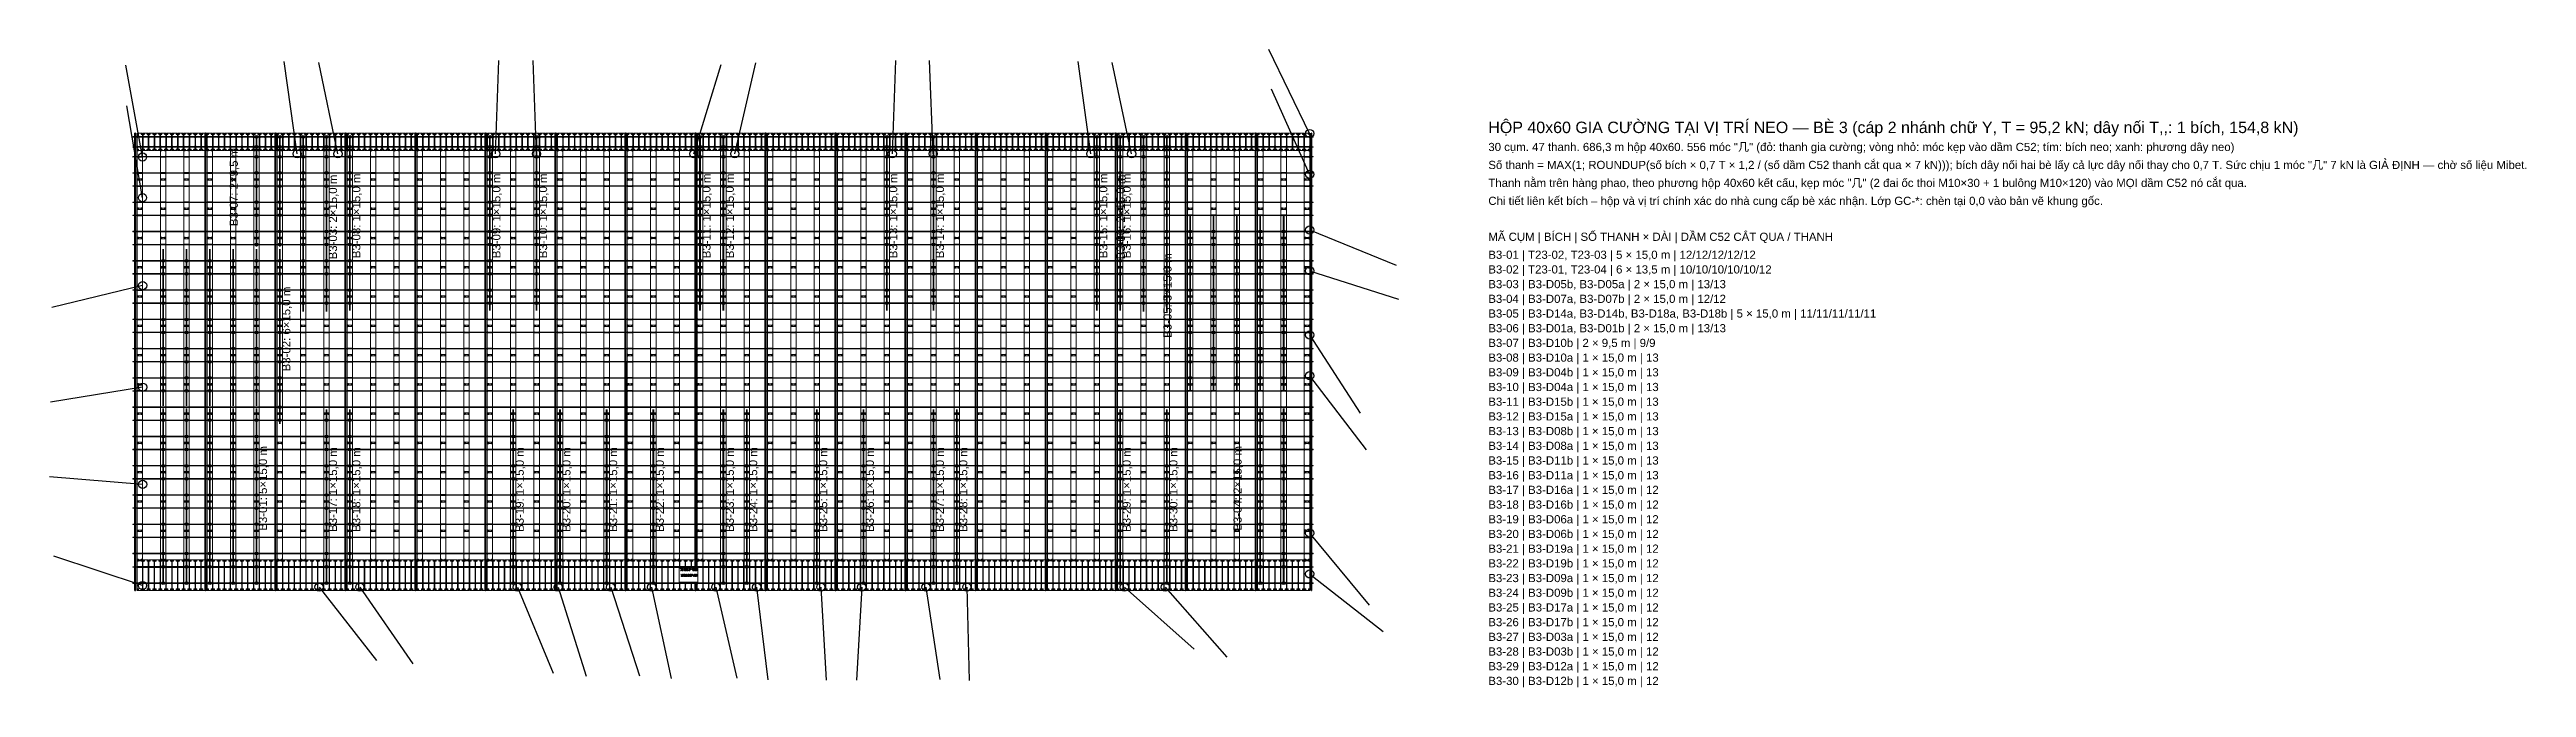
# Model space of a CAD drawing. Header units: millimetres. Extents: x -201615 to 10595, y 61217 to 115919.
import ezdxf

# ---------------------------------------------------------------- set-up
doc = ezdxf.new("R2010")
doc.units = ezdxf.units.MM
doc.layers.add('A-GENM', color=13, linetype='Continuous', lineweight=9)
doc.layers.add('S-BEAM', color=12, linetype='Continuous', lineweight=9)
for name, color, linetype in [('GC-BICH NEO', 6, 'Continuous'), ('GC-DAY NEO', 5, 'Continuous'), ('GC-GHI CHU', 2, 'Continuous'), ('GC-HOP 40x60 GIA CUONG', 1, 'Continuous')]:
    doc.layers.add(name, color=color, linetype=linetype)
doc.styles.add('GC_VN', font='arial.ttf')

msp = doc.modelspace()

# ---------------------------------------------------------------- texts
at = {"layer": 'GC-GHI CHU', "style": 'GC_VN'}
for s, height, p in [('HỘP 40x60 GIA CƯỜNG TẠI VỊ TRÍ NEO — BÈ 3 (cáp 2 nhánh chữ Y, T = 95,2 kN; dây nối T,,: 1 bích, 154,8 kN)', 980, (-78346, 108753)), ('30 cụm. 47 thanh. 686,3 m hộp 40x60. 556 móc "几" (đỏ: thanh gia cường; vòng nhỏ: móc kẹp vào dầm C52; tím: bích neo; xanh: phương dây neo)', 700, (-78346, 107213)), ('Số thanh = MAX(1; ROUNDUP(số bích × 0,7 T × 1,2 / (số dầm C52 thanh cắt qua × 7 kN))); bích dây nối hai bè lấy cả lực dây nối thay cho 0,7 T. Sức chịu 1 móc "几" 7 kN là GIẢ ĐỊNH — chờ số liệu Mibet.', 700, (-78346, 105673)), ('Thanh nằm trên hàng phao, theo phương hộp 40x60 kết cấu, kẹp móc "几" (2 đai ốc thoi M10×30 + 1 bulông M10×120) vào MỌI dầm C52 nó cắt qua.', 700, (-78346, 104133)), ('Chi tiết liên kết bích – hộp và vị trí chính xác do nhà cung cấp bè xác nhận. Lớp GC-*: chèn tại 0,0 vào bản vẽ khung gốc.', 700, (-78346, 102593)), ('MÃ CỤM | BÍCH | SỐ THANH × DÀI | DẦM C52 CẮT QUA / THANH', 700, (-78346, 99513)), ('B3-01 | T23-02, T23-03 | 5 × 15,0 m | 12/12/12/12/12', 700, (-78346, 97973)), ('B3-02 | T23-01, T23-04 | 6 × 13,5 m | 10/10/10/10/10/12', 700, (-78346, 96713)), ('B3-03 | B3-D05b, B3-D05a | 2 × 15,0 m | 13/13', 700, (-78346, 95453)), ('B3-04 | B3-D07a, B3-D07b | 2 × 15,0 m | 12/12', 700, (-78346, 94193)), ('B3-05 | B3-D14a, B3-D14b, B3-D18a, B3-D18b | 5 × 15,0 m | 11/11/11/11/11', 700, (-78346, 92933)), ('B3-06 | B3-D01a, B3-D01b | 2 × 15,0 m | 13/13', 700, (-78346, 91673)), ('B3-07 | B3-D10b | 2 × 9,5 m | 9/9', 700, (-78346, 90413)), ('B3-08 | B3-D10a | 1 × 15,0 m | 13', 700, (-78346, 89153)), ('B3-09 | B3-D04b | 1 × 15,0 m | 13', 700, (-78346, 87893)), ('B3-10 | B3-D04a | 1 × 15,0 m | 13', 700, (-78346, 86633)), ('B3-11 | B3-D15b | 1 × 15,0 m | 13', 700, (-78346, 85373)), ('B3-12 | B3-D15a | 1 × 15,0 m | 13', 700, (-78346, 84113)), ('B3-13 | B3-D08b | 1 × 15,0 m | 13', 700, (-78346, 82853)), ('B3-14 | B3-D08a | 1 × 15,0 m | 13', 700, (-78346, 81593)), ('B3-15 | B3-D11b | 1 × 15,0 m | 13', 700, (-78346, 80333)), ('B3-16 | B3-D11a | 1 × 15,0 m | 13', 700, (-78346, 79073)), ('B3-17 | B3-D16a | 1 × 15,0 m | 12', 700, (-78346, 77813)), ('B3-18 | B3-D16b | 1 × 15,0 m | 12', 700, (-78346, 76553)), ('B3-19 | B3-D06a | 1 × 15,0 m | 12', 700, (-78346, 75293)), ('B3-20 | B3-D06b | 1 × 15,0 m | 12', 700, (-78346, 74033)), ('B3-21 | B3-D19a | 1 × 15,0 m | 12', 700, (-78346, 72773)), ('B3-22 | B3-D19b | 1 × 15,0 m | 12', 700, (-78346, 71513)), ('B3-23 | B3-D09a | 1 × 15,0 m | 12', 700, (-78346, 70253)), ('B3-24 | B3-D09b | 1 × 15,0 m | 12', 700, (-78346, 68993)), ('B3-25 | B3-D17a | 1 × 15,0 m | 12', 700, (-78346, 67733)), ('B3-26 | B3-D17b | 1 × 15,0 m | 12', 700, (-78346, 66473)), ('B3-27 | B3-D03a | 1 × 15,0 m | 12', 700, (-78346, 65213)), ('B3-28 | B3-D03b | 1 × 15,0 m | 12', 700, (-78346, 63953)), ('B3-29 | B3-D12a | 1 × 15,0 m | 12', 700, (-78346, 62693)), ('B3-30 | B3-D12b | 1 × 15,0 m | 12', 700, (-78346, 61433))]:
    msp.add_text(s, height=height, dxfattribs=at).set_placement(p)
for s, p in [('B3-07: 2×9,5 m', (-185484, 100775)), ('B3-03: 2×15,0 m', (-176984, 97927)), ('B3-08: 1×15,0 m', (-174984, 98027)), ('B3-09: 1×15,0 m', (-162984, 98027)), ('B3-10: 1×15,0 m', (-158984, 98027)), ('B3-11: 1×15,0 m', (-144984, 98027)), ('B3-12: 1×15,0 m', (-142984, 98027)), ('B3-13: 1×15,0 m', (-128984, 98027)), ('B3-14: 1×15,0 m', (-124984, 98027)), ('B3-15: 1×15,0 m', (-110984, 98027)), ('B3-06: 2×15,0 m', (-109484, 97927)), ('B3-16: 1×15,0 m', (-108984, 98027)), ('B3-05: 5×15,0 m', (-105484, 91198)), ('B3-02: 6×15,0 m', (-180984, 88322)), ('B3-01: 5×15,0 m', (-182984, 74660)), ('B3-17: 1×15,0 m', (-176984, 74560)), ('B3-18: 1×15,0 m', (-174984, 74560)), ('B3-19: 1×15,0 m', (-160984, 74560)), ('B3-20: 1×15,0 m', (-156984, 74560)), ('B3-21: 1×15,0 m', (-152984, 74560)), ('B3-22: 1×15,0 m', (-148984, 74560)), ('B3-23: 1×15,0 m', (-142984, 74560)), ('B3-24: 1×15,0 m', (-140984, 74560)), ('B3-25: 1×15,0 m', (-134984, 74560)), ('B3-26: 1×15,0 m', (-130984, 74560)), ('B3-27: 1×15,0 m', (-124984, 74560)), ('B3-28: 1×15,0 m', (-122984, 74560)), ('B3-29: 1×15,0 m', (-108984, 74560)), ('B3-30: 1×15,0 m', (-104984, 74560)), ('B3-04: 2×15,0 m', (-99484, 74660))]:
    msp.add_text(s, height=700, rotation=90, dxfattribs=at).set_placement(p)

# ---------------------------------------------------------------- blocks, each defined once
blk = doc.blocks.new('Dải phao đi lại kèm đỡ invester - DẢI PHAO ĐI LẠI-39446-BỐ TRÍ KHUNG KẾT CẤU BÈ PIN 03')
at = {"layer": 'A-GENM', "color": 7}
for p, q in [((-242, 1312), (-118, 1312)), ((-242, 1130), (-242, 1312)), ((-242, 1130), (-242, 770)), ((-242, 710), (-242, 770)), ((-242, 610), (-242, 670)), ((-242, 610), (-242, -620)), ((-192, 720), (173, 720)), ((173, 660), (-192, 660)), ((-118, 1190), (-182, 1190)), ((-118, 1282), (-118, 1190)), ((88, 1312), (-88, 1312)), ((118, 1312), (223, 1312)), ((118, 1190), (118, 1282)), ((173, 1190), (118, 1190)), ((223, 1312), (223, 1140)), ((223, 770), (223, 1140)), ((223, 770), (223, 710)), ((223, 670), (223, 610)), ((223, -620), (223, 610)), ((258, 1312), (412, 1312)), ((258, 1130), (258, 1312)), ((258, 1130), (258, 770)), ((258, 710), (258, 770)), ((258, 610), (258, 670)), ((258, 610), (258, -620)), ((308, 720), (673, 720)), ((673, 660), (308, 660)), ((382, 1190), (318, 1190)), ((382, 1282), (382, 1190)), ((588, 1312), (412, 1312)), ((588, 1312), (723, 1312)), ((618, 1190), (618, 1282)), ((673, 1190), (618, 1190)), ((723, 1312), (723, 1140)), ((723, 770), (723, 1140)), ((723, 770), (723, 710)), ((723, 670), (723, 610)), ((723, -620), (723, 610)), ((758, 1312), (912, 1312)), ((758, 1130), (758, 1312)), ((758, 1130), (758, 770)), ((758, 710), (758, 770)), ((758, 610), (758, 670)), ((758, 610), (758, -620)), ((808, 720), (1173, 720)), ((1173, 660), (808, 660)), ((882, 1190), (818, 1190)), ((882, 1282), (882, 1190)), ((1088, 1312), (912, 1312)), ((1088, 1312), (1223, 1312)), ((1118, 1190), (1118, 1282)), ((1173, 1190), (1118, 1190)), ((1223, 1312), (1223, 1140)), ((1223, 770), (1223, 1140)), ((1223, 770), (1223, 710)), ((1223, 670), (1223, 610)), ((1223, -620), (1223, 610)), ((1258, 1312), (1412, 1312)), ((1258, 1130), (1258, 1312)), ((1258, 1130), (1258, 770)), ((1258, 710), (1258, 770)), ((1258, 610), (1258, 670)), ((1258, 610), (1258, -620)), ((1308, 720), (1673, 720)), ((1673, 660), (1308, 660)), ((1382, 1190), (1318, 1190)), ((1382, 1282), (1382, 1190)), ((1588, 1312), (1412, 1312)), ((1588, 1312), (1723, 1312)), ((1618, 1190), (1618, 1282)), ((1673, 1190), (1618, 1190)), ((1723, 1312), (1723, 1140)), ((1723, 770), (1723, 1140)), ((1723, 770), (1723, 710)), ((1723, 670), (1723, 610)), ((1723, -620), (1723, 610)), ((1758, 1312), (1882, 1312)), ((1758, 1130), (1758, 1312)), ((1758, 1130), (1758, 770)), ((1758, 710), (1758, 770)), ((1758, 610), (1758, 670)), ((1758, 610), (1758, -620)), ((1808, 720), (2173, 720)), ((2173, 660), (1808, 660)), ((1882, 1190), (1818, 1190)), ((1882, 1282), (1882, 1190)), ((2088, 1312), (1912, 1312)), ((2118, 1312), (2223, 1312)), ((2118, 1190), (2118, 1282)), ((2173, 1190), (2118, 1190)), ((2223, 1312), (2223, 1140)), ((2223, 770), (2223, 1140)), ((2223, 770), (2223, 710)), ((2223, 670), (2223, 610)), ((2223, -620), (2223, 610)), ((2258, 1312), (2412, 1312)), ((2258, 1130), (2258, 1312)), ((2258, 1130), (2258, 770)), ((2258, 710), (2258, 770)), ((2258, 610), (2258, 670)), ((2258, 610), (2258, -620)), ((2308, 720), (2673, 720)), ((2673, 660), (2308, 660)), ((2382, 1190), (2318, 1190)), ((2382, 1282), (2382, 1190)), ((2588, 1312), (2412, 1312)), ((2588, 1312), (2723, 1312)), ((2618, 1190), (2618, 1282)), ((2673, 1190), (2618, 1190)), ((2723, 1312), (2723, 1140)), ((2723, 770), (2723, 1140)), ((2723, 770), (2723, 710)), ((2723, 670), (2723, 610)), ((2723, -620), (2723, 610)), ((2758, 1312), (2912, 1312)), ((2758, 1130), (2758, 1312)), ((2758, 1130), (2758, 770)), ((2758, 710), (2758, 770)), ((2758, 610), (2758, 670)), ((2758, 610), (2758, -620)), ((2808, 720), (3173, 720)), ((3173, 660), (2808, 660)), ((2882, 1190), (2818, 1190)), ((2882, 1282), (2882, 1190)), ((3088, 1312), (2912, 1312)), ((3088, 1312), (3223, 1312)), ((3118, 1190), (3118, 1282)), ((3173, 1190), (3118, 1190)), ((3223, 1312), (3223, 1140)), ((3223, 770), (3223, 1140)), ((3223, 770), (3223, 710)), ((3223, 670), (3223, 610)), ((3223, -620), (3223, 610)), ((3258, 1312), (3412, 1312)), ((3258, 1130), (3258, 1312)), ((3258, 1130), (3258, 770)), ((3258, 710), (3258, 770)), ((3258, 610), (3258, 670)), ((3258, 610), (3258, -620)), ((3308, 720), (3673, 720)), ((3673, 660), (3308, 660)), ((3382, 1190), (3318, 1190)), ((3382, 1282), (3382, 1190)), ((3588, 1312), (3412, 1312)), ((3588, 1312), (3723, 1312)), ((3618, 1190), (3618, 1282)), ((3673, 1190), (3618, 1190)), ((3723, 1312), (3723, 1140)), ((3723, 770), (3723, 1140)), ((3723, 770), (3723, 710)), ((3723, 670), (3723, 610)), ((3723, -620), (3723, 610)), ((3758, 1312), (3882, 1312)), ((3758, 1130), (3758, 1312)), ((3758, 1130), (3758, 770)), ((3758, 710), (3758, 770)), ((3758, 610), (3758, 670)), ((3758, 610), (3758, -620)), ((3808, 720), (4173, 720)), ((4173, 660), (3808, 660)), ((3882, 1190), (3818, 1190)), ((3882, 1282), (3882, 1190)), ((4088, 1312), (3912, 1312)), ((4118, 1312), (4223, 1312)), ((4118, 1190), (4118, 1282)), ((4173, 1190), (4118, 1190)), ((4223, 1312), (4223, 1140)), ((4223, 770), (4223, 1140)), ((4223, 770), (4223, 710)), ((4223, 670), (4223, 610)), ((4223, -620), (4223, 610)), ((4258, 1312), (4412, 1312)), ((4258, 1130), (4258, 1312)), ((4258, 1130), (4258, 770)), ((4258, 710), (4258, 770)), ((4258, 610), (4258, 670)), ((4258, 610), (4258, -620)), ((4308, 720), (4673, 720)), ((4673, 660), (4308, 660)), ((4382, 1190), (4318, 1190)), ((4382, 1282), (4382, 1190)), ((4588, 1312), (4412, 1312)), ((4588, 1312), (4723, 1312)), ((4618, 1190), (4618, 1282)), ((4673, 1190), (4618, 1190)), ((4723, 1312), (4723, 1140)), ((4723, 770), (4723, 1140)), ((4723, 770), (4723, 710)), ((4723, 670), (4723, 610)), ((4723, -620), (4723, 610)), ((4758, 1312), (4909, 1312)), ((4758, 1130), (4758, 1312)), ((4758, 1130), (4758, 770)), ((4758, 710), (4758, 770)), ((4758, 610), (4758, 670)), ((4758, 610), (4758, -620)), ((4808, 720), (5173, 720)), ((5173, 660), (4808, 660)), ((4882, 1190), (4818, 1190)), ((4882, 1282), (4882, 1190)), ((5088, 1312), (4912, 1312)), ((5088, 1312), (5223, 1312)), ((5118, 1190), (5118, 1282)), ((5173, 1190), (5118, 1190)), ((5223, 1312), (5223, 1140)), ((5223, 770), (5223, 1140)), ((5223, 770), (5223, 710)), ((5223, 670), (5223, 610)), ((5223, -620), (5223, 610)), ((5258, 1312), (5412, 1312)), ((5258, 1130), (5258, 1312)), ((5258, 1130), (5258, 770)), ((5258, 710), (5258, 770)), ((5258, 610), (5258, 670)), ((5258, 610), (5258, -620)), ((5308, 720), (5580, 720)), ((5580, 660), (5308, 660)), ((5382, 1190), (5318, 1190)), ((5382, 1282), (5382, 1190)), ((5580, 1312), (5412, 1312)), ((5620, 1312), (5723, 1312)), ((5673, 1190), (5620, 1190)), ((5620, 720), (5673, 720)), ((5673, 660), (5620, 660)), ((5723, 1312), (5723, 1140)), ((5723, 770), (5723, 1140)), ((5723, 770), (5723, 710)), ((5723, 670), (5723, 610)), ((5723, -620), (5723, 610)), ((5758, 1312), (5882, 1312)), ((5758, 1130), (5758, 1312)), ((5758, 1130), (5758, 770)), ((5758, 710), (5758, 770)), ((5758, 610), (5758, 670)), ((5758, 610), (5758, -620)), ((5808, 720), (6173, 720)), ((6173, 660), (5808, 660)), ((5882, 1190), (5818, 1190)), ((5882, 1282), (5882, 1190)), ((6088, 1312), (5912, 1312)), ((6118, 1312), (6223, 1312)), ((6118, 1190), (6118, 1282)), ((6173, 1190), (6118, 1190)), ((6223, 1312), (6223, 1140)), ((6223, 770), (6223, 1140)), ((6223, 770), (6223, 710)), ((6223, 670), (6223, 610)), ((6223, -620), (6223, 610)), ((6258, 1312), (6412, 1312)), ((6258, 1130), (6258, 1312)), ((6258, 1130), (6258, 770)), ((6258, 710), (6258, 770)), ((6258, 610), (6258, 670)), ((6258, 610), (6258, -620)), ((6308, 720), (6673, 720)), ((6673, 660), (6308, 660)), ((6382, 1190), (6318, 1190)), ((6382, 1282), (6382, 1190)), ((6588, 1312), (6412, 1312)), ((6588, 1312), (6723, 1312)), ((6618, 1190), (6618, 1282)), ((6673, 1190), (6618, 1190)), ((6723, 1312), (6723, 1140)), ((6723, 770), (6723, 1140)), ((6723, 770), (6723, 710)), ((6723, 670), (6723, 610)), ((6723, -620), (6723, 610)), ((6758, 1312), (6912, 1312)), ((6758, 1130), (6758, 1312)), ((6758, 1130), (6758, 770)), ((6758, 710), (6758, 770)), ((6758, 610), (6758, 670)), ((6758, 610), (6758, -620)), ((6808, 720), (7173, 720)), ((7173, 660), (6808, 660)), ((6882, 1190), (6818, 1190)), ((6882, 1282), (6882, 1190)), ((7088, 1312), (6912, 1312)), ((7088, 1312), (7223, 1312)), ((7118, 1190), (7118, 1282)), ((7173, 1190), (7118, 1190)), ((7223, 1312), (7223, 1140)), ((7223, 770), (7223, 1140)), ((7223, 770), (7223, 710)), ((7223, 670), (7223, 610)), ((7223, -620), (7223, 610)), ((7258, 1312), (7412, 1312)), ((7258, 1130), (7258, 1312)), ((7258, 1130), (7258, 770)), ((7258, 710), (7258, 770)), ((7258, 610), (7258, 670)), ((7258, 610), (7258, -620)), ((7308, 720), (7673, 720)), ((7673, 660), (7308, 660)), ((7382, 1190), (7318, 1190)), ((7382, 1282), (7382, 1190)), ((7588, 1312), (7412, 1312)), ((7588, 1312), (7723, 1312)), ((7618, 1190), (7618, 1282)), ((7673, 1190), (7618, 1190)), ((7723, 1312), (7723, 1140)), ((7723, 770), (7723, 1140)), ((7723, 770), (7723, 710)), ((7723, 670), (7723, 610)), ((7723, -620), (7723, 610)), ((7758, 1312), (7882, 1312)), ((7758, 1130), (7758, 1312)), ((7758, 1130), (7758, 770)), ((7758, 710), (7758, 770)), ((7758, 610), (7758, 670)), ((7758, 610), (7758, -620)), ((7808, 720), (8173, 720)), ((8173, 660), (7808, 660)), ((7882, 1190), (7818, 1190)), ((7882, 1282), (7882, 1190)), ((8088, 1312), (7912, 1312)), ((8118, 1312), (8223, 1312)), ((8118, 1190), (8118, 1282)), ((8173, 1190), (8118, 1190)), ((8223, 1312), (8223, 1140)), ((8223, 770), (8223, 1140)), ((8223, 770), (8223, 710)), ((8223, 670), (8223, 610)), ((8223, -620), (8223, 610)), ((8258, 1312), (8412, 1312)), ((8258, 1130), (8258, 1312)), ((8258, 1130), (8258, 770)), ((8258, 710), (8258, 770)), ((8258, 610), (8258, 670)), ((8258, 610), (8258, -620)), ((8308, 720), (8673, 720)), ((8673, 660), (8308, 660)), ((8382, 1190), (8318, 1190)), ((8382, 1282), (8382, 1190)), ((8588, 1312), (8412, 1312)), ((8588, 1312), (8723, 1312)), ((8618, 1190), (8618, 1282)), ((8673, 1190), (8618, 1190)), ((8723, 1312), (8723, 1140)), ((8723, 770), (8723, 1140)), ((8723, 770), (8723, 710)), ((8723, 670), (8723, 610)), ((8723, -620), (8723, 610)), ((8758, 1312), (8912, 1312)), ((8758, 1130), (8758, 1312)), ((8758, 1130), (8758, 770)), ((8758, 710), (8758, 770)), ((8758, 610), (8758, 670)), ((8758, 610), (8758, -620)), ((8808, 720), (9173, 720)), ((9173, 660), (8808, 660)), ((8882, 1190), (8818, 1190)), ((8882, 1282), (8882, 1190)), ((9088, 1312), (8912, 1312)), ((9088, 1312), (9223, 1312)), ((9118, 1190), (9118, 1282)), ((9173, 1190), (9118, 1190)), ((9223, 1312), (9223, 1140)), ((9223, 770), (9223, 1140)), ((9223, 770), (9223, 710)), ((9223, 670), (9223, 610)), ((9223, -620), (9223, 610)), ((9258, 1312), (9412, 1312)), ((9258, 1130), (9258, 1312)), ((9258, 1130), (9258, 770)), ((9258, 710), (9258, 770)), ((9258, 610), (9258, 670)), ((9258, 610), (9258, -620)), ((9308, 720), (9673, 720)), ((9673, 660), (9308, 660)), ((9382, 1190), (9318, 1190)), ((9382, 1282), (9382, 1190)), ((9588, 1312), (9412, 1312)), ((9588, 1312), (9723, 1312)), ((9618, 1190), (9618, 1282)), ((9673, 1190), (9618, 1190)), ((9723, 1312), (9723, 1140)), ((9723, 770), (9723, 1140)), ((9723, 770), (9723, 710)), ((9723, 670), (9723, 610)), ((9723, -620), (9723, 610)), ((9758, 1312), (9882, 1312)), ((9758, 1130), (9758, 1312)), ((9758, 1130), (9758, 770)), ((9758, 710), (9758, 770)), ((9758, 610), (9758, 670)), ((9758, 610), (9758, -620)), ((9808, 720), (10173, 720)), ((10173, 660), (9808, 660)), ((9882, 1190), (9818, 1190)), ((9882, 1282), (9882, 1190)), ((10088, 1312), (9912, 1312)), ((10118, 1312), (10223, 1312)), ((10118, 1190), (10118, 1282)), ((10173, 1190), (10118, 1190)), ((10223, 1312), (10223, 1140)), ((10223, 770), (10223, 1140)), ((10223, 770), (10223, 710)), ((10223, 670), (10223, 610)), ((10223, -620), (10223, 610)), ((10258, 1312), (10412, 1312)), ((10258, 1130), (10258, 1312)), ((10258, 1130), (10258, 770)), ((10258, 710), (10258, 770)), ((10258, 610), (10258, 670)), ((10258, 610), (10258, -620)), ((10308, 720), (10673, 720)), ((10673, 660), (10308, 660)), ((10382, 1190), (10318, 1190)), ((10382, 1282), (10382, 1190)), ((10588, 1312), (10412, 1312)), ((10588, 1312), (10723, 1312)), ((10618, 1190), (10618, 1282)), ((10673, 1190), (10618, 1190)), ((10723, 1312), (10723, 1140)), ((10723, 770), (10723, 1140)), ((10723, 770), (10723, 710)), ((10723, 670), (10723, 610)), ((10723, -620), (10723, 610)), ((10758, 1312), (10912, 1312)), ((10758, 1130), (10758, 1312)), ((10758, 1130), (10758, 770)), ((10758, 710), (10758, 770)), ((10758, 610), (10758, 670)), ((10758, 610), (10758, -620)), ((10808, 720), (11173, 720)), ((11173, 660), (10808, 660)), ((10882, 1190), (10818, 1190)), ((10882, 1282), (10882, 1190)), ((11088, 1312), (10912, 1312)), ((11088, 1312), (11223, 1312)), ((11118, 1190), (11118, 1282)), ((11173, 1190), (11118, 1190)), ((11223, 1312), (11223, 1140)), ((11223, 770), (11223, 1140)), ((11223, 770), (11223, 710)), ((11223, 670), (11223, 610)), ((11223, -620), (11223, 610)), ((11258, 1312), (11412, 1312)), ((11258, 1130), (11258, 1312)), ((11258, 1130), (11258, 770)), ((11258, 710), (11258, 770)), ((11258, 610), (11258, 670)), ((11258, 610), (11258, -620)), ((11308, 720), (11580, 720)), ((11580, 660), (11308, 660)), ((11382, 1190), (11318, 1190)), ((11382, 1282), (11382, 1190)), ((11580, 1312), (11412, 1312)), ((11620, 1312), (11723, 1312)), ((11673, 1190), (11620, 1190)), ((11620, 720), (11673, 720)), ((11673, 660), (11620, 660)), ((11723, 1312), (11723, 1140)), ((11723, 770), (11723, 1140)), ((11723, 770), (11723, 710)), ((11723, 670), (11723, 610)), ((11723, -620), (11723, 610)), ((11758, 1312), (11882, 1312)), ((11758, 1130), (11758, 1312)), ((11758, 1130), (11758, 770)), ((11758, 710), (11758, 770)), ((11758, 610), (11758, 670)), ((11758, 610), (11758, -620)), ((11808, 720), (12173, 720)), ((12173, 660), (11808, 660)), ((11882, 1190), (11818, 1190)), ((11882, 1282), (11882, 1190)), ((12088, 1312), (11912, 1312)), ((12118, 1312), (12223, 1312)), ((12118, 1190), (12118, 1282)), ((12173, 1190), (12118, 1190)), ((12223, 1312), (12223, 1140)), ((12223, 770), (12223, 1140)), ((12223, 770), (12223, 710)), ((12223, 670), (12223, 610)), ((12223, -620), (12223, 610)), ((12258, 1312), (12412, 1312)), ((12258, 1130), (12258, 1312)), ((12258, 1130), (12258, 770)), ((12258, 710), (12258, 770)), ((12258, 610), (12258, 670)), ((12258, 610), (12258, -620)), ((12308, 720), (12673, 720)), ((12673, 660), (12308, 660)), ((12382, 1190), (12318, 1190)), ((12382, 1282), (12382, 1190)), ((12588, 1312), (12412, 1312)), ((12588, 1312), (12723, 1312)), ((12618, 1190), (12618, 1282)), ((12673, 1190), (12618, 1190)), ((12723, 1312), (12723, 1140)), ((12723, 770), (12723, 1140)), ((12723, 770), (12723, 710)), ((12723, 670), (12723, 610)), ((12723, -620), (12723, 610)), ((12758, 1312), (12912, 1312)), ((12758, 1130), (12758, 1312)), ((12758, 1130), (12758, 770)), ((12758, 710), (12758, 770)), ((12758, 610), (12758, 670)), ((12758, 610), (12758, -620)), ((12808, 720), (13173, 720)), ((13173, 660), (12808, 660)), ((12882, 1190), (12818, 1190)), ((12882, 1282), (12882, 1190)), ((13088, 1312), (12912, 1312)), ((13088, 1312), (13223, 1312)), ((13118, 1190), (13118, 1282)), ((13173, 1190), (13118, 1190)), ((13223, 1312), (13223, 1140)), ((13223, 770), (13223, 1140)), ((13223, 770), (13223, 710)), ((13223, 670), (13223, 610)), ((13223, -620), (13223, 610)), ((13258, 1312), (13412, 1312)), ((13258, 1130), (13258, 1312)), ((13258, 1130), (13258, 770)), ((13258, 710), (13258, 770)), ((13258, 610), (13258, 670)), ((13258, 610), (13258, -620)), ((13308, 720), (13673, 720)), ((13673, 660), (13308, 660)), ((13382, 1190), (13318, 1190)), ((13382, 1282), (13382, 1190)), ((13588, 1312), (13412, 1312)), ((13588, 1312), (13723, 1312)), ((13618, 1190), (13618, 1282)), ((13673, 1190), (13618, 1190)), ((13723, 1312), (13723, 1140)), ((13723, 770), (13723, 1140)), ((13723, 770), (13723, 710)), ((13723, 670), (13723, 610)), ((13723, -620), (13723, 610)), ((13758, 1312), (13882, 1312)), ((13758, 1130), (13758, 1312)), ((13758, 1130), (13758, 770)), ((13758, 710), (13758, 770)), ((13758, 610), (13758, 670)), ((13758, 610), (13758, -620)), ((13808, 720), (14173, 720)), ((14173, 660), (13808, 660)), ((13882, 1190), (13818, 1190)), ((13882, 1282), (13882, 1190)), ((14088, 1312), (13912, 1312)), ((14118, 1312), (14223, 1312)), ((14118, 1190), (14118, 1282)), ((14173, 1190), (14118, 1190)), ((14223, 1312), (14223, 1140)), ((14223, 770), (14223, 1140)), ((14223, 770), (14223, 710)), ((14223, 670), (14223, 610)), ((14223, -620), (14223, 610)), ((14258, 1312), (14412, 1312)), ((14258, 1130), (14258, 1312)), ((14258, 1130), (14258, 770)), ((14258, 710), (14258, 770)), ((14258, 610), (14258, 670)), ((14258, 610), (14258, -620)), ((14308, 720), (14673, 720)), ((14673, 660), (14308, 660)), ((14382, 1190), (14318, 1190)), ((14382, 1282), (14382, 1190)), ((14588, 1312), (14412, 1312)), ((14588, 1312), (14723, 1312)), ((14618, 1190), (14618, 1282)), ((14673, 1190), (14618, 1190)), ((14723, 1312), (14723, 1140)), ((14723, 770), (14723, 1140)), ((14723, 770), (14723, 710)), ((14723, 670), (14723, 610)), ((14723, -620), (14723, 610)), ((14758, 1312), (14912, 1312)), ((14758, 1130), (14758, 1312)), ((14758, 1130), (14758, 770)), ((14758, 710), (14758, 770)), ((14758, 610), (14758, 670)), ((14758, 610), (14758, -620)), ((14808, 720), (15173, 720)), ((15173, 660), (14808, 660)), ((14882, 1190), (14818, 1190)), ((14882, 1282), (14882, 1190)), ((15088, 1312), (14912, 1312)), ((15088, 1312), (15223, 1312)), ((15118, 1190), (15118, 1282)), ((15173, 1190), (15118, 1190)), ((15223, 1312), (15223, 1140)), ((15223, 770), (15223, 1140)), ((15223, 770), (15223, 710)), ((15223, 670), (15223, 610)), ((15223, -620), (15223, 610)), ((15258, 1312), (15412, 1312)), ((15258, 1130), (15258, 1312)), ((15258, 1130), (15258, 770)), ((15258, 710), (15258, 770)), ((15258, 610), (15258, 670)), ((15258, 610), (15258, -620)), ((15308, 720), (15673, 720)), ((15673, 660), (15308, 660)), ((15382, 1190), (15318, 1190)), ((15382, 1282), (15382, 1190)), ((15588, 1312), (15412, 1312)), ((15588, 1312), (15723, 1312)), ((15618, 1190), (15618, 1282)), ((15673, 1190), (15618, 1190)), ((15723, 1312), (15723, 1140)), ((15723, 770), (15723, 1140)), ((15723, 770), (15723, 710)), ((15723, 670), (15723, 610)), ((15723, -620), (15723, 610)), ((15758, 1312), (15882, 1312)), ((15758, 1130), (15758, 1312)), ((15758, 1130), (15758, 770)), ((15758, 710), (15758, 770)), ((15758, 610), (15758, 670)), ((15758, 610), (15758, -620)), ((15808, 720), (16173, 720)), ((16173, 660), (15808, 660)), ((15882, 1190), (15818, 1190)), ((15882, 1282), (15882, 1190)), ((16088, 1312), (15912, 1312)), ((16118, 1312), (16223, 1312)), ((16118, 1190), (16118, 1282)), ((16173, 1190), (16118, 1190)), ((16223, 1312), (16223, 1140)), ((16223, 770), (16223, 1140)), ((16223, 770), (16223, 710)), ((16223, 670), (16223, 610)), ((16223, -620), (16223, 610)), ((16258, 1312), (16412, 1312)), ((16258, 1130), (16258, 1312)), ((16258, 1130), (16258, 770)), ((16258, 710), (16258, 770)), ((16258, 610), (16258, 670)), ((16258, 610), (16258, -620)), ((16308, 720), (16673, 720)), ((16673, 660), (16308, 660)), ((16382, 1190), (16318, 1190)), ((16382, 1282), (16382, 1190)), ((16588, 1312), (16412, 1312)), ((16588, 1312), (16723, 1312)), ((16618, 1190), (16618, 1282)), ((16673, 1190), (16618, 1190)), ((16723, 1312), (16723, 1140)), ((16723, 770), (16723, 1140)), ((16723, 770), (16723, 710)), ((16723, 670), (16723, 610)), ((16723, -620), (16723, 610)), ((16758, 1312), (16912, 1312)), ((16758, 1130), (16758, 1312)), ((16758, 1130), (16758, 770)), ((16758, 710), (16758, 770)), ((16758, 610), (16758, 670)), ((16758, 610), (16758, -620)), ((16808, 720), (17173, 720)), ((17173, 660), (16808, 660)), ((16882, 1190), (16818, 1190)), ((16882, 1282), (16882, 1190)), ((17088, 1312), (16912, 1312)), ((17088, 1312), (17223, 1312)), ((17118, 1190), (17118, 1282)), ((17173, 1190), (17118, 1190)), ((17223, 1312), (17223, 1140)), ((17223, 770), (17223, 1140)), ((17223, 770), (17223, 710)), ((17223, 670), (17223, 610)), ((17223, -620), (17223, 610)), ((17258, 1312), (17412, 1312)), ((17258, 1130), (17258, 1312)), ((17258, 1130), (17258, 770)), ((17258, 710), (17258, 770)), ((17258, 610), (17258, 670)), ((17258, 610), (17258, -620)), ((17308, 720), (17580, 720)), ((17580, 660), (17308, 660)), ((17382, 1190), (17318, 1190)), ((17382, 1282), (17382, 1190)), ((17580, 1312), (17412, 1312)), ((17620, 1312), (17723, 1312)), ((17673, 1190), (17620, 1190)), ((17620, 720), (17673, 720)), ((17673, 660), (17620, 660)), ((17723, 1312), (17723, 1140)), ((17723, 770), (17723, 1140)), ((17723, 770), (17723, 710)), ((17723, 670), (17723, 610)), ((17723, -620), (17723, 610)), ((17758, 1312), (17882, 1312)), ((17758, 1130), (17758, 1312)), ((17758, 1130), (17758, 770)), ((17758, 710), (17758, 770)), ((17758, 610), (17758, 670)), ((17758, 610), (17758, -620)), ((17808, 720), (18173, 720)), ((18173, 660), (17808, 660)), ((17882, 1190), (17818, 1190)), ((17882, 1282), (17882, 1190)), ((18088, 1312), (17912, 1312)), ((18118, 1312), (18223, 1312)), ((18118, 1190), (18118, 1282)), ((18173, 1190), (18118, 1190)), ((18223, 1312), (18223, 1140)), ((18223, 770), (18223, 1140)), ((18223, 770), (18223, 710)), ((18223, 670), (18223, 610)), ((18223, -620), (18223, 610)), ((18258, 1312), (18412, 1312)), ((18258, 1130), (18258, 1312)), ((18258, 1130), (18258, 770)), ((18258, 710), (18258, 770)), ((18258, 610), (18258, 670)), ((18258, 610), (18258, -620)), ((18308, 720), (18673, 720)), ((18673, 660), (18308, 660)), ((18382, 1190), (18318, 1190)), ((18382, 1282), (18382, 1190)), ((18588, 1312), (18412, 1312)), ((18588, 1312), (18723, 1312)), ((18618, 1190), (18618, 1282)), ((18673, 1190), (18618, 1190)), ((18723, 1312), (18723, 1140)), ((18723, 770), (18723, 1140)), ((18723, 770), (18723, 710)), ((18723, 670), (18723, 610)), ((18723, -620), (18723, 610)), ((18758, 1312), (18912, 1312)), ((18758, 1130), (18758, 1312)), ((18758, 1130), (18758, 770)), ((18758, 710), (18758, 770)), ((18758, 610), (18758, 670)), ((18758, 610), (18758, -620)), ((18808, 720), (19173, 720)), ((19173, 660), (18808, 660)), ((18882, 1190), (18818, 1190)), ((18882, 1282), (18882, 1190)), ((19088, 1312), (18912, 1312)), ((19088, 1312), (19223, 1312)), ((19118, 1190), (19118, 1282)), ((19173, 1190), (19118, 1190)), ((19223, 1312), (19223, 1140)), ((19223, 770), (19223, 1140)), ((19223, 770), (19223, 710)), ((19223, 670), (19223, 610)), ((19223, -620), (19223, 610)), ((19258, 1312), (19412, 1312)), ((19258, 1130), (19258, 1312)), ((19258, 1130), (19258, 770)), ((19258, 710), (19258, 770)), ((19258, 610), (19258, 670)), ((19258, 610), (19258, -620)), ((19308, 720), (19673, 720)), ((19673, 660), (19308, 660)), ((19382, 1190), (19318, 1190)), ((19382, 1282), (19382, 1190)), ((19588, 1312), (19412, 1312)), ((19588, 1312), (19723, 1312)), ((19618, 1190), (19618, 1282)), ((19673, 1190), (19618, 1190)), ((19723, 1312), (19723, 1140)), ((19723, 770), (19723, 1140)), ((19723, 770), (19723, 710)), ((19723, 670), (19723, 610)), ((19723, -620), (19723, 610)), ((19758, 1312), (19882, 1312)), ((19758, 1130), (19758, 1312)), ((19758, 1130), (19758, 770)), ((19758, 710), (19758, 770)), ((19758, 610), (19758, 670)), ((19758, 610), (19758, -620)), ((19808, 720), (20173, 720)), ((20173, 660), (19808, 660)), ((19882, 1190), (19818, 1190)), ((19882, 1282), (19882, 1190)), ((20088, 1312), (19912, 1312)), ((20118, 1312), (20223, 1312)), ((20118, 1190), (20118, 1282)), ((20173, 1190), (20118, 1190)), ((20223, 1312), (20223, 1140)), ((20223, 770), (20223, 1140)), ((20223, 770), (20223, 710)), ((20223, 670), (20223, 610)), ((20223, -620), (20223, 610)), ((20258, 1312), (20412, 1312)), ((20258, 1130), (20258, 1312)), ((20258, 1130), (20258, 770)), ((20258, 710), (20258, 770)), ((20258, 610), (20258, 670)), ((20258, 610), (20258, -620)), ((20308, 720), (20673, 720)), ((20673, 660), (20308, 660)), ((20382, 1190), (20318, 1190)), ((20382, 1282), (20382, 1190)), ((20588, 1312), (20412, 1312)), ((20588, 1312), (20723, 1312)), ((20618, 1190), (20618, 1282)), ((20673, 1190), (20618, 1190)), ((20723, 1312), (20723, 1140)), ((20723, 770), (20723, 1140)), ((20723, 770), (20723, 710)), ((20723, 670), (20723, 610)), ((20723, -620), (20723, 610)), ((20758, 1312), (20912, 1312)), ((20758, 1130), (20758, 1312)), ((20758, 1130), (20758, 770)), ((20758, 710), (20758, 770)), ((20758, 610), (20758, 670)), ((20758, 610), (20758, -620)), ((20808, 720), (21173, 720)), ((21173, 660), (20808, 660)), ((20882, 1190), (20818, 1190)), ((20882, 1282), (20882, 1190)), ((21088, 1312), (20912, 1312)), ((21088, 1312), (21223, 1312)), ((21118, 1190), (21118, 1282)), ((21173, 1190), (21118, 1190)), ((21223, 1312), (21223, 1140)), ((21223, 770), (21223, 1140)), ((21223, 770), (21223, 710)), ((21223, 670), (21223, 610)), ((21223, -620), (21223, 610)), ((21258, 1312), (21412, 1312)), ((21258, 1130), (21258, 1312)), ((21258, 1130), (21258, 770)), ((21258, 710), (21258, 770)), ((21258, 610), (21258, 670)), ((21258, 610), (21258, -620)), ((21308, 720), (21673, 720)), ((21673, 660), (21308, 660)), ((21382, 1190), (21318, 1190)), ((21382, 1282), (21382, 1190)), ((21588, 1312), (21412, 1312)), ((21588, 1312), (21723, 1312)), ((21618, 1190), (21618, 1282)), ((21673, 1190), (21618, 1190)), ((21723, 1312), (21723, 1140)), ((21723, 770), (21723, 1140)), ((21723, 770), (21723, 710)), ((21723, 670), (21723, 610)), ((21723, -620), (21723, 610)), ((21758, 1312), (21882, 1312)), ((21758, 1130), (21758, 1312)), ((21758, 1130), (21758, 770)), ((21758, 710), (21758, 770)), ((21758, 610), (21758, 670)), ((21758, 610), (21758, -620)), ((21808, 720), (22173, 720)), ((22173, 660), (21808, 660)), ((21882, 1190), (21818, 1190)), ((21882, 1282), (21882, 1190)), ((22088, 1312), (21912, 1312)), ((22118, 1312), (22223, 1312)), ((22118, 1190), (22118, 1282)), ((22173, 1190), (22118, 1190)), ((22223, 1312), (22223, 1140)), ((22223, 770), (22223, 1140)), ((22223, 770), (22223, 710)), ((22223, 670), (22223, 610)), ((22223, -620), (22223, 610)), ((22258, 1312), (22412, 1312)), ((22258, 1130), (22258, 1312)), ((22258, 1130), (22258, 770)), ((22258, 710), (22258, 770)), ((22258, 610), (22258, 670)), ((22258, 610), (22258, -620)), ((22308, 720), (22673, 720)), ((22673, 660), (22308, 660)), ((22382, 1190), (22318, 1190)), ((22382, 1282), (22382, 1190)), ((22588, 1312), (22412, 1312)), ((22588, 1312), (22723, 1312)), ((22618, 1190), (22618, 1282)), ((22673, 1190), (22618, 1190)), ((22723, 1312), (22723, 1140)), ((22723, 770), (22723, 1140)), ((22723, 770), (22723, 710)), ((22723, 670), (22723, 610)), ((22723, -620), (22723, 610)), ((22758, 1312), (22912, 1312)), ((22758, 1130), (22758, 1312)), ((22758, 1130), (22758, 770)), ((22758, 710), (22758, 770)), ((22758, 610), (22758, 670)), ((22758, 610), (22758, -620)), ((22808, 720), (23173, 720)), ((23173, 660), (22808, 660)), ((22882, 1190), (22818, 1190)), ((22882, 1282), (22882, 1190)), ((23088, 1312), (22912, 1312)), ((23088, 1312), (23223, 1312)), ((23118, 1190), (23118, 1282)), ((23173, 1190), (23118, 1190)), ((23223, 1312), (23223, 1140)), ((23223, 770), (23223, 1140)), ((23223, 770), (23223, 710)), ((23223, 670), (23223, 610)), ((23223, -620), (23223, 610)), ((23258, 1312), (23412, 1312)), ((23258, 1130), (23258, 1312)), ((23258, 1130), (23258, 770)), ((23258, 710), (23258, 770)), ((23258, 610), (23258, 670)), ((23258, 610), (23258, -620)), ((23308, 720), (23580, 720)), ((23580, 660), (23308, 660)), ((23382, 1190), (23318, 1190)), ((23382, 1282), (23382, 1190)), ((23580, 1312), (23412, 1312)), ((23620, 1312), (23723, 1312)), ((23673, 1190), (23620, 1190)), ((23620, 720), (23673, 720)), ((23673, 660), (23620, 660)), ((23723, 1312), (23723, 1140)), ((23723, 770), (23723, 1140)), ((23723, 770), (23723, 710)), ((23723, 670), (23723, 610)), ((23723, -620), (23723, 610)), ((23758, 1312), (23882, 1312)), ((23758, 1130), (23758, 1312)), ((23758, 1130), (23758, 770)), ((23758, 710), (23758, 770)), ((23758, 610), (23758, 670)), ((23758, 610), (23758, -620)), ((23808, 720), (24173, 720)), ((24173, 660), (23808, 660)), ((23882, 1190), (23818, 1190)), ((23882, 1282), (23882, 1190)), ((24088, 1312), (23912, 1312)), ((24118, 1312), (24223, 1312)), ((24118, 1190), (24118, 1282)), ((24173, 1190), (24118, 1190)), ((24223, 1312), (24223, 1140)), ((24223, 770), (24223, 1140)), ((24223, 770), (24223, 710)), ((24223, 670), (24223, 610)), ((24223, -620), (24223, 610)), ((24258, 1312), (24412, 1312)), ((24258, 1130), (24258, 1312)), ((24258, 1130), (24258, 770)), ((24258, 710), (24258, 770)), ((24258, 610), (24258, 670)), ((24258, 610), (24258, -620)), ((24308, 720), (24673, 720)), ((24673, 660), (24308, 660)), ((24382, 1190), (24318, 1190)), ((24382, 1282), (24382, 1190)), ((24588, 1312), (24412, 1312)), ((24588, 1312), (24723, 1312)), ((24618, 1190), (24618, 1282)), ((24673, 1190), (24618, 1190)), ((24723, 1312), (24723, 1140)), ((24723, 770), (24723, 1140)), ((24723, 770), (24723, 710)), ((24723, 670), (24723, 610)), ((24723, -620), (24723, 610)), ((24758, 1312), (24912, 1312)), ((24758, 1130), (24758, 1312)), ((24758, 1130), (24758, 770)), ((24758, 710), (24758, 770)), ((24758, 610), (24758, 670)), ((24758, 610), (24758, -620)), ((24808, 720), (25173, 720)), ((25173, 660), (24808, 660)), ((24882, 1190), (24818, 1190)), ((24882, 1282), (24882, 1190)), ((25088, 1312), (24912, 1312)), ((25088, 1312), (25223, 1312)), ((25118, 1190), (25118, 1282)), ((25173, 1190), (25118, 1190)), ((25223, 1312), (25223, 1140)), ((25223, 770), (25223, 1140)), ((25223, 770), (25223, 710)), ((25223, 670), (25223, 610)), ((25223, -620), (25223, 610)), ((25258, 1312), (25412, 1312)), ((25258, 1130), (25258, 1312)), ((25258, 1130), (25258, 770)), ((25258, 710), (25258, 770)), ((25258, 610), (25258, 670)), ((25258, 610), (25258, -620)), ((25308, 720), (25673, 720)), ((25673, 660), (25308, 660)), ((25382, 1190), (25318, 1190)), ((25382, 1282), (25382, 1190)), ((25588, 1312), (25412, 1312)), ((25588, 1312), (25723, 1312)), ((25618, 1190), (25618, 1282)), ((25673, 1190), (25618, 1190)), ((25723, 1312), (25723, 1140)), ((25723, 770), (25723, 1140)), ((25723, 770), (25723, 710)), ((25723, 670), (25723, 610)), ((25723, -620), (25723, 610)), ((25758, 1312), (25882, 1312)), ((25758, 1130), (25758, 1312)), ((25758, 1130), (25758, 770)), ((25758, 710), (25758, 770)), ((25758, 610), (25758, 670)), ((25758, 610), (25758, -620)), ((25808, 720), (26173, 720)), ((26173, 660), (25808, 660)), ((25882, 1190), (25818, 1190)), ((25882, 1282), (25882, 1190)), ((26088, 1312), (25912, 1312)), ((26118, 1312), (26223, 1312)), ((26118, 1190), (26118, 1282)), ((26173, 1190), (26118, 1190)), ((26223, 1312), (26223, 1140)), ((26223, 770), (26223, 1140)), ((26223, 770), (26223, 710)), ((26223, 670), (26223, 610)), ((26223, -620), (26223, 610)), ((26258, 1312), (26412, 1312)), ((26258, 1130), (26258, 1312)), ((26258, 1130), (26258, 770)), ((26258, 710), (26258, 770)), ((26258, 610), (26258, 670)), ((26258, 610), (26258, -620)), ((26308, 720), (26673, 720)), ((26673, 660), (26308, 660)), ((26382, 1190), (26318, 1190)), ((26382, 1282), (26382, 1190)), ((26588, 1312), (26412, 1312)), ((26588, 1312), (26723, 1312)), ((26618, 1190), (26618, 1282)), ((26673, 1190), (26618, 1190)), ((26723, 1312), (26723, 1140)), ((26723, 770), (26723, 1140)), ((26723, 770), (26723, 710)), ((26723, 670), (26723, 610)), ((26723, -620), (26723, 610)), ((26758, 1312), (26912, 1312)), ((26758, 1130), (26758, 1312)), ((26758, 1130), (26758, 770)), ((26758, 710), (26758, 770)), ((26758, 610), (26758, 670)), ((26758, 610), (26758, -620)), ((26808, 720), (27173, 720)), ((27173, 660), (26808, 660)), ((26882, 1190), (26818, 1190)), ((26882, 1282), (26882, 1190)), ((27088, 1312), (26912, 1312)), ((27088, 1312), (27223, 1312)), ((27118, 1190), (27118, 1282)), ((27173, 1190), (27118, 1190)), ((27223, 1312), (27223, 1140)), ((27223, 770), (27223, 1140)), ((27223, 770), (27223, 710)), ((27223, 670), (27223, 610)), ((27223, -620), (27223, 610)), ((27258, 1312), (27412, 1312)), ((27258, 1130), (27258, 1312)), ((27258, 1130), (27258, 770)), ((27258, 710), (27258, 770)), ((27258, 610), (27258, 670)), ((27258, 610), (27258, -620)), ((27308, 720), (27673, 720)), ((27673, 660), (27308, 660)), ((27382, 1190), (27318, 1190)), ((27382, 1282), (27382, 1190)), ((27588, 1312), (27412, 1312)), ((27588, 1312), (27723, 1312)), ((27618, 1190), (27618, 1282)), ((27673, 1190), (27618, 1190)), ((27723, 1312), (27723, 1140)), ((27723, 770), (27723, 1140)), ((27723, 770), (27723, 710)), ((27723, 670), (27723, 610)), ((27723, -620), (27723, 610)), ((27758, 1312), (27882, 1312)), ((27758, 1130), (27758, 1312)), ((27758, 1130), (27758, 770)), ((27758, 710), (27758, 770)), ((27758, 610), (27758, 670)), ((27758, 610), (27758, -620)), ((27808, 720), (28173, 720)), ((28173, 660), (27808, 660)), ((27882, 1190), (27818, 1190)), ((27882, 1282), (27882, 1190)), ((28088, 1312), (27912, 1312)), ((28118, 1312), (28223, 1312)), ((28118, 1190), (28118, 1282)), ((28173, 1190), (28118, 1190)), ((28223, 1312), (28223, 1140)), ((28223, 770), (28223, 1140)), ((28223, 770), (28223, 710)), ((28223, 670), (28223, 610)), ((28223, -620), (28223, 610)), ((28258, 1312), (28412, 1312)), ((28258, 1130), (28258, 1312)), ((28258, 1130), (28258, 770)), ((28258, 710), (28258, 770)), ((28258, 610), (28258, 670)), ((28258, 610), (28258, -620)), ((28308, 720), (28673, 720)), ((28673, 660), (28308, 660)), ((28382, 1190), (28318, 1190)), ((28382, 1282), (28382, 1190)), ((28588, 1312), (28412, 1312)), ((28588, 1312), (28723, 1312)), ((28618, 1190), (28618, 1282)), ((28673, 1190), (28618, 1190)), ((28723, 1312), (28723, 1140)), ((28723, 770), (28723, 1140)), ((28723, 770), (28723, 710)), ((28723, 670), (28723, 610)), ((28723, -620), (28723, 610)), ((28758, 1312), (28912, 1312)), ((28758, 1130), (28758, 1312)), ((28758, 1130), (28758, 770)), ((28758, 710), (28758, 770)), ((28758, 610), (28758, 670)), ((28758, 610), (28758, -620)), ((28808, 720), (29173, 720)), ((29173, 660), (28808, 660)), ((28882, 1190), (28818, 1190)), ((28882, 1282), (28882, 1190)), ((29088, 1312), (28912, 1312)), ((29088, 1312), (29223, 1312)), ((29118, 1190), (29118, 1282)), ((29173, 1190), (29118, 1190)), ((29223, 1312), (29223, 1140)), ((29223, 770), (29223, 1140)), ((29223, 770), (29223, 710)), ((29223, 670), (29223, 610)), ((29223, -620), (29223, 610)), ((29258, 1312), (29412, 1312)), ((29258, 1130), (29258, 1312)), ((29258, 1130), (29258, 770)), ((29258, 710), (29258, 770)), ((29258, 610), (29258, 670)), ((29258, 610), (29258, -620)), ((29308, 720), (29580, 720)), ((29580, 660), (29308, 660)), ((29382, 1190), (29318, 1190)), ((29382, 1282), (29382, 1190)), ((29580, 1312), (29412, 1312)), ((29620, 1312), (29723, 1312)), ((29673, 1190), (29620, 1190)), ((29620, 720), (29673, 720)), ((29673, 660), (29620, 660)), ((29723, 1312), (29723, 1140)), ((29723, 770), (29723, 1140)), ((29723, 770), (29723, 710)), ((29723, 670), (29723, 610)), ((29723, -620), (29723, 610)), ((29758, 1312), (29882, 1312)), ((29758, 1130), (29758, 1312)), ((29758, 1130), (29758, 770)), ((29758, 710), (29758, 770)), ((29758, 610), (29758, 670)), ((29758, 610), (29758, -620)), ((29808, 720), (30173, 720)), ((30173, 660), (29808, 660)), ((29882, 1190), (29818, 1190)), ((29882, 1282), (29882, 1190)), ((30088, 1312), (29912, 1312)), ((30118, 1312), (30223, 1312)), ((30118, 1190), (30118, 1282)), ((30173, 1190), (30118, 1190)), ((30223, 1312), (30223, 1140)), ((30223, 770), (30223, 1140)), ((30223, 770), (30223, 710)), ((30223, 670), (30223, 610)), ((30223, -620), (30223, 610)), ((30258, 1312), (30412, 1312)), ((30258, 1130), (30258, 1312)), ((30258, 1130), (30258, 770)), ((30258, 710), (30258, 770)), ((30258, 610), (30258, 670)), ((30258, 610), (30258, -620)), ((30308, 720), (30673, 720)), ((30673, 660), (30308, 660)), ((30382, 1190), (30318, 1190)), ((30382, 1282), (30382, 1190)), ((30588, 1312), (30412, 1312)), ((30588, 1312), (30723, 1312)), ((30618, 1190), (30618, 1282)), ((30673, 1190), (30618, 1190)), ((30723, 1312), (30723, 1140)), ((30723, 770), (30723, 1140)), ((30723, 770), (30723, 710)), ((30723, 670), (30723, 610)), ((30723, -620), (30723, 610)), ((30758, 1312), (30912, 1312)), ((30758, 1130), (30758, 1312)), ((30758, 1130), (30758, 770)), ((30758, 710), (30758, 770)), ((30758, 610), (30758, 670)), ((30758, 610), (30758, -620)), ((30808, 720), (31173, 720)), ((31173, 660), (30808, 660)), ((30882, 1190), (30818, 1190)), ((30882, 1282), (30882, 1190)), ((31088, 1312), (30912, 1312)), ((31088, 1312), (31223, 1312)), ((31118, 1190), (31118, 1282)), ((31173, 1190), (31118, 1190)), ((31223, 1312), (31223, 1140)), ((31223, 770), (31223, 1140)), ((31223, 770), (31223, 710)), ((31223, 670), (31223, 610)), ((31223, -620), (31223, 610)), ((31258, 1312), (31412, 1312)), ((31258, 1130), (31258, 1312)), ((31258, 1130), (31258, 770)), ((31258, 710), (31258, 770)), ((31258, 610), (31258, 670)), ((31258, 610), (31258, -620)), ((31308, 720), (31673, 720)), ((31673, 660), (31308, 660)), ((31382, 1190), (31318, 1190)), ((31382, 1282), (31382, 1190)), ((31588, 1312), (31412, 1312)), ((31590, 1312), (31723, 1312)), ((31618, 1190), (31618, 1282)), ((31673, 1190), (31618, 1190)), ((31723, 1312), (31723, 1140)), ((31723, 770), (31723, 1140)), ((31723, 770), (31723, 710)), ((31723, 670), (31723, 610)), ((31723, -620), (31723, 610)), ((31758, 1312), (31882, 1312)), ((31758, 1130), (31758, 1312)), ((31758, 1130), (31758, 770)), ((31758, 710), (31758, 770)), ((31758, 610), (31758, 670)), ((31758, 610), (31758, -620)), ((31808, 720), (32173, 720)), ((32173, 660), (31808, 660)), ((31882, 1190), (31818, 1190)), ((31882, 1282), (31882, 1190)), ((32088, 1312), (31912, 1312)), ((32118, 1312), (32223, 1312)), ((32118, 1190), (32118, 1282)), ((32173, 1190), (32118, 1190)), ((32223, 1312), (32223, 1140)), ((32223, 770), (32223, 1140)), ((32223, 770), (32223, 710)), ((32223, 670), (32223, 610)), ((32223, -620), (32223, 610)), ((32258, 1312), (32412, 1312)), ((32258, 1130), (32258, 1312)), ((32258, 1130), (32258, 770)), ((32258, 710), (32258, 770)), ((32258, 610), (32258, 670)), ((32258, 610), (32258, -620)), ((32308, 720), (32673, 720)), ((32673, 660), (32308, 660)), ((32382, 1190), (32318, 1190)), ((32382, 1282), (32382, 1190)), ((32588, 1312), (32412, 1312)), ((32588, 1312), (32723, 1312)), ((32618, 1190), (32618, 1282)), ((32673, 1190), (32618, 1190)), ((32723, 1312), (32723, 1140)), ((32723, 770), (32723, 1140)), ((32723, 770), (32723, 710)), ((32723, 670), (32723, 610)), ((32723, -620), (32723, 610)), ((32758, 1312), (32912, 1312)), ((32758, 1130), (32758, 1312)), ((32758, 1130), (32758, 770)), ((32758, 710), (32758, 770)), ((32758, 610), (32758, 670)), ((32758, 610), (32758, -620)), ((32808, 720), (33173, 720)), ((33173, 660), (32808, 660)), ((32882, 1190), (32818, 1190)), ((32882, 1282), (32882, 1190)), ((33088, 1312), (32912, 1312)), ((33088, 1312), (33223, 1312)), ((33118, 1190), (33118, 1282)), ((33173, 1190), (33118, 1190)), ((33223, 1312), (33223, 1140)), ((33223, 770), (33223, 1140)), ((33223, 770), (33223, 710)), ((33223, 670), (33223, 610)), ((33223, -620), (33223, 610)), ((33258, 1312), (33412, 1312)), ((33258, 1130), (33258, 1312)), ((33258, 1130), (33258, 770)), ((33258, 710), (33258, 770)), ((33258, 610), (33258, 670)), ((33258, 610), (33258, -620)), ((33308, 720), (33673, 720)), ((33673, 660), (33308, 660)), ((33382, 1190), (33318, 1190)), ((33382, 1282), (33382, 1190)), ((33588, 1312), (33412, 1312)), ((33588, 1312), (33723, 1312)), ((33618, 1190), (33618, 1282)), ((33673, 1190), (33618, 1190)), ((33723, 1312), (33723, 1140)), ((33723, 770), (33723, 1140)), ((33723, 770), (33723, 710)), ((33723, 670), (33723, 610)), ((33723, -620), (33723, 610)), ((33758, 1312), (33882, 1312)), ((33758, 1130), (33758, 1312)), ((33758, 1130), (33758, 770)), ((33758, 710), (33758, 770)), ((33758, 610), (33758, 670)), ((33758, 610), (33758, -620)), ((33808, 720), (34173, 720)), ((34173, 660), (33808, 660)), ((33882, 1190), (33818, 1190)), ((33882, 1282), (33882, 1190)), ((34088, 1312), (33912, 1312)), ((34118, 1312), (34223, 1312)), ((34118, 1190), (34118, 1282)), ((34173, 1190), (34118, 1190)), ((34223, 1312), (34223, 1140)), ((34223, 770), (34223, 1140)), ((34223, 770), (34223, 710)), ((34223, 670), (34223, 610)), ((34223, -620), (34223, 610)), ((34258, 1312), (34412, 1312)), ((34258, 1130), (34258, 1312)), ((34258, 1130), (34258, 770)), ((34258, 710), (34258, 770)), ((34258, 610), (34258, 670)), ((34258, 610), (34258, -620)), ((34308, 720), (34673, 720)), ((34673, 660), (34308, 660)), ((34382, 1190), (34318, 1190)), ((34382, 1282), (34382, 1190)), ((34588, 1312), (34412, 1312)), ((34588, 1312), (34723, 1312)), ((34618, 1190), (34618, 1282)), ((34673, 1190), (34618, 1190)), ((34723, 1312), (34723, 1140)), ((34723, 770), (34723, 1140)), ((34723, 770), (34723, 710)), ((34723, 670), (34723, 610)), ((34723, -620), (34723, 610)), ((34758, 1312), (34912, 1312)), ((34758, 1130), (34758, 1312)), ((34758, 1130), (34758, 770)), ((34758, 710), (34758, 770)), ((34758, 610), (34758, 670)), ((34758, 610), (34758, -620)), ((34808, 720), (35173, 720)), ((35173, 660), (34808, 660)), ((34882, 1190), (34818, 1190)), ((34882, 1282), (34882, 1190)), ((35088, 1312), (34912, 1312)), ((35088, 1312), (35223, 1312)), ((35118, 1190), (35118, 1282)), ((35173, 1190), (35118, 1190)), ((35223, 1312), (35223, 1140)), ((35223, 770), (35223, 1140)), ((35223, 770), (35223, 710)), ((35223, 670), (35223, 610)), ((35223, -620), (35223, 610)), ((35258, 1312), (35412, 1312)), ((35258, 1130), (35258, 1312)), ((35258, 1130), (35258, 770)), ((35258, 710), (35258, 770)), ((35258, 610), (35258, 670)), ((35258, 610), (35258, -620)), ((35308, 720), (35580, 720)), ((35580, 660), (35308, 660)), ((35382, 1190), (35318, 1190)), ((35382, 1282), (35382, 1190)), ((35580, 1312), (35412, 1312)), ((35620, 1312), (35723, 1312)), ((35673, 1190), (35620, 1190)), ((35620, 720), (35673, 720)), ((35673, 660), (35620, 660)), ((35723, 1312), (35723, 1140)), ((35723, 770), (35723, 1140)), ((35723, 770), (35723, 710)), ((35723, 670), (35723, 610)), ((35723, -620), (35723, 610)), ((35758, 1312), (35882, 1312)), ((35758, 1130), (35758, 1312)), ((35758, 1130), (35758, 770)), ((35758, 710), (35758, 770)), ((35758, 610), (35758, 670)), ((35758, 610), (35758, -620)), ((35808, 720), (36173, 720)), ((36173, 660), (35808, 660)), ((35882, 1190), (35818, 1190)), ((35882, 1282), (35882, 1190)), ((36088, 1312), (35912, 1312)), ((36118, 1312), (36223, 1312)), ((36118, 1190), (36118, 1282)), ((36173, 1190), (36118, 1190)), ((36223, 1312), (36223, 1140)), ((36223, 770), (36223, 1140)), ((36223, 770), (36223, 710)), ((36223, 670), (36223, 610)), ((36223, -620), (36223, 610)), ((36258, 1312), (36412, 1312)), ((36258, 1130), (36258, 1312)), ((36258, 1130), (36258, 770)), ((36258, 710), (36258, 770)), ((36258, 610), (36258, 670)), ((36258, 610), (36258, -620)), ((36308, 720), (36673, 720)), ((36673, 660), (36308, 660)), ((36382, 1190), (36318, 1190)), ((36382, 1282), (36382, 1190)), ((36588, 1312), (36412, 1312)), ((36588, 1312), (36723, 1312)), ((36618, 1190), (36618, 1282)), ((36673, 1190), (36618, 1190)), ((36723, 1312), (36723, 1140)), ((36723, 770), (36723, 1140)), ((36723, 770), (36723, 710)), ((36723, 670), (36723, 610)), ((36723, -620), (36723, 610)), ((36758, 1312), (36912, 1312)), ((36758, 1130), (36758, 1312)), ((36758, 1130), (36758, 770)), ((36758, 710), (36758, 770)), ((36758, 610), (36758, 670)), ((36758, 610), (36758, -620)), ((36808, 720), (37173, 720)), ((37173, 660), (36808, 660)), ((36882, 1190), (36818, 1190)), ((36882, 1282), (36882, 1190)), ((37088, 1312), (36912, 1312)), ((37088, 1312), (37223, 1312)), ((37118, 1190), (37118, 1282)), ((37173, 1190), (37118, 1190)), ((37223, 1312), (37223, 1140)), ((37223, 770), (37223, 1140)), ((37223, 770), (37223, 710)), ((37223, 670), (37223, 610)), ((37223, -620), (37223, 610)), ((37258, 1312), (37412, 1312)), ((37258, 1130), (37258, 1312)), ((37258, 1130), (37258, 770)), ((37258, 710), (37258, 770)), ((37258, 610), (37258, 670)), ((37258, 610), (37258, -620)), ((37308, 720), (37673, 720)), ((37673, 660), (37308, 660)), ((37382, 1190), (37318, 1190)), ((37382, 1282), (37382, 1190)), ((37588, 1312), (37412, 1312)), ((37588, 1312), (37723, 1312)), ((37618, 1190), (37618, 1282)), ((37673, 1190), (37618, 1190)), ((37723, 1312), (37723, 1140)), ((37723, 770), (37723, 1140)), ((37723, 770), (37723, 710)), ((37723, 670), (37723, 610)), ((37723, -620), (37723, 610)), ((37758, 1312), (37882, 1312)), ((37758, 1130), (37758, 1312)), ((37758, 1130), (37758, 770)), ((37758, 710), (37758, 770)), ((37758, 610), (37758, 670)), ((37758, 610), (37758, -620)), ((37808, 720), (38173, 720)), ((38173, 660), (37808, 660)), ((37882, 1190), (37818, 1190)), ((37882, 1282), (37882, 1190)), ((38088, 1312), (37912, 1312)), ((38118, 1312), (38223, 1312)), ((38118, 1190), (38118, 1282)), ((38173, 1190), (38118, 1190)), ((38223, 1312), (38223, 1140)), ((38223, 770), (38223, 1140)), ((38223, 770), (38223, 710)), ((38223, 670), (38223, 610)), ((38223, -620), (38223, 610)), ((38258, 1312), (38412, 1312)), ((38258, 1130), (38258, 1312)), ((38258, 1130), (38258, 770)), ((38258, 710), (38258, 770)), ((38258, 610), (38258, 670)), ((38258, 610), (38258, -620)), ((38308, 720), (38673, 720)), ((38673, 660), (38308, 660)), ((38382, 1190), (38318, 1190)), ((38382, 1282), (38382, 1190)), ((38588, 1312), (38412, 1312)), ((38588, 1312), (38723, 1312)), ((38618, 1190), (38618, 1282)), ((38673, 1190), (38618, 1190)), ((38723, 1312), (38723, 1140)), ((38723, 770), (38723, 1140)), ((38723, 770), (38723, 710)), ((38723, 670), (38723, 610)), ((38723, -620), (38723, 610)), ((38758, 1312), (38912, 1312)), ((38758, 1130), (38758, 1312)), ((38758, 1130), (38758, 770)), ((38758, 710), (38758, 770)), ((38758, 610), (38758, 670)), ((38758, 610), (38758, -620)), ((38808, 720), (39173, 720)), ((39173, 660), (38808, 660)), ((38882, 1190), (38818, 1190)), ((38882, 1282), (38882, 1190)), ((39088, 1312), (38912, 1312)), ((39088, 1312), (39223, 1312)), ((39118, 1190), (39118, 1282)), ((39173, 1190), (39118, 1190)), ((39223, 1312), (39223, 1140)), ((39223, 770), (39223, 1140)), ((39223, 770), (39223, 710)), ((39223, 670), (39223, 610)), ((39223, -620), (39223, 610)), ((39258, 1312), (39412, 1312)), ((39258, 1130), (39258, 1312)), ((39258, 1130), (39258, 770)), ((39258, 710), (39258, 770)), ((39258, 610), (39258, 670)), ((39258, 610), (39258, -620)), ((39308, 720), (39673, 720)), ((39673, 660), (39308, 660)), ((39382, 1190), (39318, 1190)), ((39382, 1282), (39382, 1190)), ((39588, 1312), (39412, 1312)), ((39588, 1312), (39723, 1312)), ((39618, 1190), (39618, 1282)), ((39673, 1190), (39618, 1190)), ((39723, 1312), (39723, 1140)), ((39723, 770), (39723, 1140)), ((39723, 770), (39723, 710)), ((39723, 670), (39723, 610)), ((39723, -620), (39723, 610)), ((39758, 1312), (39882, 1312)), ((39758, 1130), (39758, 1312)), ((39758, 1130), (39758, 770)), ((39758, 710), (39758, 770)), ((39758, 610), (39758, 670)), ((39758, 610), (39758, -620)), ((39808, 720), (40173, 720)), ((40173, 660), (39808, 660)), ((39882, 1190), (39818, 1190)), ((39882, 1282), (39882, 1190)), ((40088, 1312), (39912, 1312)), ((40118, 1312), (40223, 1312)), ((40118, 1190), (40118, 1282)), ((40173, 1190), (40118, 1190)), ((40223, 1312), (40223, 1140)), ((40223, 770), (40223, 1140)), ((40223, 770), (40223, 710)), ((40223, 670), (40223, 610)), ((40223, -620), (40223, 610)), ((40258, 1312), (40412, 1312)), ((40258, 1130), (40258, 1312)), ((40258, 1130), (40258, 770)), ((40258, 710), (40258, 770)), ((40258, 610), (40258, 670)), ((40258, 610), (40258, -620)), ((40308, 720), (40673, 720)), ((40673, 660), (40308, 660)), ((40382, 1190), (40318, 1190)), ((40382, 1282), (40382, 1190)), ((40588, 1312), (40412, 1312)), ((40588, 1312), (40723, 1312)), ((40618, 1190), (40618, 1282)), ((40673, 1190), (40618, 1190)), ((40723, 1312), (40723, 1140)), ((40723, 770), (40723, 1140)), ((40723, 770), (40723, 710)), ((40723, 670), (40723, 610)), ((40723, -620), (40723, 610)), ((40758, 1312), (40912, 1312)), ((40758, 1130), (40758, 1312)), ((40758, 1130), (40758, 770)), ((40758, 710), (40758, 770)), ((40758, 610), (40758, 670)), ((40758, 610), (40758, -620)), ((40808, 720), (41173, 720)), ((41173, 660), (40808, 660)), ((40882, 1190), (40818, 1190)), ((40882, 1282), (40882, 1190)), ((41088, 1312), (40912, 1312)), ((41088, 1312), (41223, 1312)), ((41118, 1190), (41118, 1282)), ((41173, 1190), (41118, 1190)), ((41223, 1312), (41223, 1140)), ((41223, 770), (41223, 1140)), ((41223, 770), (41223, 710)), ((41223, 670), (41223, 610)), ((41223, -620), (41223, 610)), ((41258, 1312), (41412, 1312)), ((41258, 1130), (41258, 1312)), ((41258, 1130), (41258, 770)), ((41258, 710), (41258, 770)), ((41258, 610), (41258, 670)), ((41258, 610), (41258, -620)), ((41308, 720), (41580, 720)), ((41580, 660), (41308, 660)), ((41382, 1190), (41318, 1190)), ((41382, 1282), (41382, 1190)), ((41580, 1312), (41412, 1312)), ((41620, 1312), (41723, 1312)), ((41673, 1190), (41620, 1190)), ((41620, 720), (41673, 720)), ((41673, 660), (41620, 660)), ((41723, 1312), (41723, 1140)), ((41723, 770), (41723, 1140)), ((41723, 770), (41723, 710)), ((41723, 670), (41723, 610)), ((41723, -620), (41723, 610)), ((41758, 1312), (41882, 1312)), ((41758, 1130), (41758, 1312)), ((41758, 1130), (41758, 770)), ((41758, 710), (41758, 770)), ((41758, 610), (41758, 670)), ((41758, 610), (41758, -620)), ((41808, 720), (42173, 720)), ((42173, 660), (41808, 660)), ((41882, 1190), (41818, 1190)), ((41882, 1282), (41882, 1190)), ((42088, 1312), (41912, 1312)), ((42118, 1312), (42223, 1312)), ((42118, 1190), (42118, 1282)), ((42173, 1190), (42118, 1190)), ((42223, 1312), (42223, 1140)), ((42223, 770), (42223, 1140)), ((42223, 770), (42223, 710)), ((42223, 670), (42223, 610)), ((42223, -620), (42223, 610)), ((42258, 1312), (42412, 1312)), ((42258, 1130), (42258, 1312)), ((42258, 1130), (42258, 770)), ((42258, 710), (42258, 770)), ((42258, 610), (42258, 670)), ((42258, 610), (42258, -620)), ((42308, 720), (42673, 720)), ((42673, 660), (42308, 660)), ((42382, 1190), (42318, 1190)), ((42382, 1282), (42382, 1190)), ((42588, 1312), (42412, 1312)), ((42588, 1312), (42723, 1312)), ((42618, 1190), (42618, 1282)), ((42673, 1190), (42618, 1190)), ((42723, 1312), (42723, 1140)), ((42723, 770), (42723, 1140)), ((42723, 770), (42723, 710)), ((42723, 670), (42723, 610)), ((42723, -620), (42723, 610)), ((42758, 1312), (42912, 1312)), ((42758, 1130), (42758, 1312)), ((42758, 1130), (42758, 770)), ((42758, 710), (42758, 770)), ((42758, 610), (42758, 670)), ((42758, 610), (42758, -620)), ((42808, 720), (43173, 720)), ((43173, 660), (42808, 660)), ((42882, 1190), (42818, 1190)), ((42882, 1282), (42882, 1190)), ((43088, 1312), (42912, 1312)), ((43088, 1312), (43223, 1312)), ((43118, 1190), (43118, 1282)), ((43173, 1190), (43118, 1190)), ((43223, 1312), (43223, 1140)), ((43223, 770), (43223, 1140)), ((43223, 770), (43223, 710)), ((43223, 670), (43223, 610)), ((43223, -620), (43223, 610)), ((43258, 1312), (43412, 1312)), ((43258, 1130), (43258, 1312)), ((43258, 1130), (43258, 770)), ((43258, 710), (43258, 770)), ((43258, 610), (43258, 670)), ((43258, 610), (43258, -620)), ((43308, 720), (43673, 720)), ((43673, 660), (43308, 660)), ((43382, 1190), (43318, 1190)), ((43382, 1282), (43382, 1190)), ((43588, 1312), (43412, 1312)), ((43588, 1312), (43723, 1312)), ((43618, 1190), (43618, 1282)), ((43673, 1190), (43618, 1190)), ((43723, 1312), (43723, 1140)), ((43723, 770), (43723, 1140)), ((43723, 770), (43723, 710)), ((43723, 670), (43723, 610)), ((43723, -620), (43723, 610)), ((43758, 1312), (43882, 1312)), ((43758, 1130), (43758, 1312)), ((43758, 1130), (43758, 770)), ((43758, 710), (43758, 770)), ((43758, 610), (43758, 670)), ((43758, 610), (43758, -620)), ((43808, 720), (44173, 720)), ((44173, 660), (43808, 660)), ((43882, 1190), (43818, 1190)), ((43882, 1282), (43882, 1190)), ((44088, 1312), (43912, 1312)), ((44118, 1312), (44223, 1312)), ((44118, 1190), (44118, 1282)), ((44173, 1190), (44118, 1190)), ((44223, 1312), (44223, 1140)), ((44223, 770), (44223, 1140)), ((44223, 770), (44223, 710)), ((44223, 670), (44223, 610)), ((44223, -620), (44223, 610)), ((44258, 1312), (44412, 1312)), ((44258, 1130), (44258, 1312)), ((44258, 1130), (44258, 770)), ((44258, 710), (44258, 770)), ((44258, 610), (44258, 670)), ((44258, 610), (44258, -620)), ((44308, 720), (44673, 720)), ((44673, 660), (44308, 660)), ((44382, 1190), (44318, 1190)), ((44382, 1282), (44382, 1190)), ((44588, 1312), (44412, 1312)), ((44588, 1312), (44723, 1312)), ((44618, 1190), (44618, 1282)), ((44673, 1190), (44618, 1190)), ((44723, 1312), (44723, 1140)), ((44723, 770), (44723, 1140)), ((44723, 770), (44723, 710)), ((44723, 670), (44723, 610)), ((44723, -620), (44723, 610)), ((44758, 1312), (44912, 1312)), ((44758, 1130), (44758, 1312)), ((44758, 1130), (44758, 770)), ((44758, 710), (44758, 770)), ((44758, 610), (44758, 670)), ((44758, 610), (44758, -620)), ((44808, 720), (45173, 720)), ((45173, 660), (44808, 660)), ((44882, 1190), (44818, 1190)), ((44882, 1282), (44882, 1190)), ((45088, 1312), (44912, 1312)), ((45088, 1312), (45223, 1312)), ((45118, 1190), (45118, 1282)), ((45173, 1190), (45118, 1190)), ((45223, 1312), (45223, 1140)), ((45223, 770), (45223, 1140)), ((45223, 770), (45223, 710)), ((45223, 670), (45223, 610)), ((45223, -620), (45223, 610)), ((45258, 1312), (45412, 1312)), ((45258, 1130), (45258, 1312)), ((45258, 1130), (45258, 770)), ((45258, 710), (45258, 770)), ((45258, 610), (45258, 670)), ((45258, 610), (45258, -620)), ((45308, 720), (45673, 720)), ((45673, 660), (45308, 660)), ((45382, 1190), (45318, 1190)), ((45382, 1282), (45382, 1190)), ((45588, 1312), (45412, 1312)), ((45588, 1312), (45723, 1312)), ((45618, 1190), (45618, 1282)), ((45673, 1190), (45618, 1190)), ((45723, 1312), (45723, 1140)), ((45723, 770), (45723, 1140)), ((45723, 770), (45723, 710)), ((45723, 670), (45723, 610)), ((45723, -620), (45723, 610)), ((45758, 1312), (45882, 1312)), ((45758, 1130), (45758, 1312)), ((45758, 1130), (45758, 770)), ((45758, 710), (45758, 770)), ((45758, 610), (45758, 670)), ((45758, 610), (45758, -620)), ((45808, 720), (46173, 720)), ((46173, 660), (45808, 660)), ((45882, 1190), (45818, 1190)), ((45882, 1282), (45882, 1190)), ((46088, 1312), (45912, 1312)), ((46118, 1312), (46223, 1312)), ((46118, 1190), (46118, 1282)), ((46173, 1190), (46118, 1190)), ((46223, 1312), (46223, 1140)), ((46223, 770), (46223, 1140)), ((46223, 770), (46223, 710)), ((46223, 670), (46223, 610)), ((46223, 600), (46223, 610)), ((46258, 1312), (46412, 1312)), ((46258, 1130), (46258, 1312)), ((46258, 1130), (46258, 770)), ((46258, 710), (46258, 770)), ((46258, 610), (46258, 670)), ((46258, 610), (46258, 600)), ((46308, 720), (46673, 720)), ((46673, 660), (46308, 660)), ((46382, 1190), (46318, 1190)), ((46382, 1282), (46382, 1190)), ((46588, 1312), (46412, 1312)), ((46588, 1312), (46723, 1312)), ((46618, 1190), (46618, 1282)), ((46673, 1190), (46618, 1190)), ((46723, 1312), (46723, 1140)), ((46723, 770), (46723, 1140)), ((46723, 770), (46723, 710)), ((46723, 670), (46723, 610)), ((46723, 600), (46723, 610)), ((46758, 1312), (46912, 1312)), ((46758, 1130), (46758, 1312)), ((46758, 1130), (46758, 770)), ((46758, 710), (46758, 770)), ((46758, 610), (46758, 670)), ((46758, 610), (46758, 600)), ((46808, 720), (47173, 720)), ((47173, 660), (46808, 660)), ((46882, 1190), (46818, 1190)), ((46882, 1282), (46882, 1190)), ((47088, 1312), (46912, 1312)), ((47088, 1312), (47223, 1312)), ((47118, 1190), (47118, 1282)), ((47173, 1190), (47118, 1190)), ((47223, 1312), (47223, 1140)), ((47223, 770), (47223, 1140)), ((47223, 770), (47223, 710)), ((47223, 670), (47223, 610)), ((47223, 600), (47223, 610)), ((47258, 1312), (47412, 1312)), ((47258, 1130), (47258, 1312)), ((47258, 1130), (47258, 770)), ((47258, 710), (47258, 770)), ((47258, 610), (47258, 670)), ((47258, 610), (47258, 600)), ((47308, 720), (47580, 720)), ((47580, 660), (47308, 660)), ((47382, 1190), (47318, 1190)), ((47382, 1282), (47382, 1190)), ((47580, 1312), (47412, 1312)), ((47620, 1312), (47723, 1312)), ((47673, 1190), (47620, 1190)), ((47620, 720), (47673, 720)), ((47673, 660), (47620, 660)), ((47723, 1312), (47723, 1140)), ((47723, 770), (47723, 1140)), ((47723, 770), (47723, 710)), ((47723, 670), (47723, 610)), ((47723, 600), (47723, 610)), ((47758, 1312), (47882, 1312)), ((47758, 1130), (47758, 1312)), ((47758, 1130), (47758, 770)), ((47758, 710), (47758, 770)), ((47758, 610), (47758, 670)), ((47758, 610), (47758, 600)), ((47808, 720), (48173, 720)), ((48173, 660), (47808, 660)), ((47882, 1190), (47818, 1190)), ((47882, 1282), (47882, 1190)), ((48088, 1312), (47912, 1312)), ((48118, 1312), (48223, 1312)), ((48118, 1190), (48118, 1282)), ((48173, 1190), (48118, 1190)), ((48223, 1312), (48223, 1140)), ((48223, 770), (48223, 1140)), ((48223, 770), (48223, 710)), ((48223, 670), (48223, 610)), ((48223, -620), (48223, 610)), ((48258, 1312), (48412, 1312)), ((48258, 1130), (48258, 1312)), ((48258, 1130), (48258, 770)), ((48258, 710), (48258, 770)), ((48258, 610), (48258, 670)), ((48258, 610), (48258, -620)), ((48308, 720), (48673, 720)), ((48673, 660), (48308, 660)), ((48382, 1190), (48318, 1190)), ((48382, 1282), (48382, 1190)), ((48588, 1312), (48412, 1312)), ((48588, 1312), (48723, 1312)), ((48618, 1190), (48618, 1282)), ((48673, 1190), (48618, 1190)), ((48723, 1312), (48723, 1140)), ((48723, 770), (48723, 1140)), ((48723, 770), (48723, 710)), ((48723, 670), (48723, 610)), ((48723, -620), (48723, 610)), ((48758, 1312), (48912, 1312)), ((48758, 1130), (48758, 1312)), ((48758, 1130), (48758, 770)), ((48758, 710), (48758, 770)), ((48758, 610), (48758, 670)), ((48758, 610), (48758, -620)), ((48808, 720), (49173, 720)), ((49173, 660), (48808, 660)), ((48882, 1190), (48818, 1190)), ((48882, 1282), (48882, 1190)), ((49088, 1312), (48912, 1312)), ((49088, 1312), (49223, 1312)), ((49118, 1190), (49118, 1282)), ((49173, 1190), (49118, 1190)), ((49223, 1312), (49223, 1140)), ((49223, 770), (49223, 1140)), ((49223, 770), (49223, 710)), ((49223, 670), (49223, 610)), ((49223, -620), (49223, 610)), ((49258, 1312), (49412, 1312)), ((49258, 1130), (49258, 1312)), ((49258, 1130), (49258, 770)), ((49258, 710), (49258, 770)), ((49258, 610), (49258, 670)), ((49258, 610), (49258, -620)), ((49308, 720), (49673, 720)), ((49673, 660), (49308, 660)), ((49382, 1190), (49318, 1190)), ((49382, 1282), (49382, 1190)), ((49588, 1312), (49412, 1312)), ((49588, 1312), (49723, 1312)), ((49618, 1190), (49618, 1282)), ((49673, 1190), (49618, 1190)), ((49723, 1312), (49723, 1140)), ((49723, 770), (49723, 1140)), ((49723, 770), (49723, 710)), ((49723, 670), (49723, 610)), ((49723, -620), (49723, 610)), ((49758, 1312), (49882, 1312)), ((49758, 1130), (49758, 1312)), ((49758, 1130), (49758, 770)), ((49758, 710), (49758, 770)), ((49758, 610), (49758, 670)), ((49758, 610), (49758, -620)), ((49808, 720), (50173, 720)), ((50173, 660), (49808, 660)), ((49882, 1190), (49818, 1190)), ((49882, 1282), (49882, 1190)), ((50088, 1312), (49912, 1312)), ((50118, 1312), (50223, 1312)), ((50118, 1190), (50118, 1282)), ((50173, 1190), (50118, 1190)), ((50223, 1312), (50223, 1140)), ((50223, 770), (50223, 1140)), ((50223, 770), (50223, 710)), ((50223, 670), (50223, 610)), ((50223, -620), (50223, 610)), ((50258, 1312), (50412, 1312)), ((50258, 1130), (50258, 1312)), ((50258, 1130), (50258, 770)), ((50258, 710), (50258, 770)), ((50258, 610), (50258, 670)), ((50258, 610), (50258, -620)), ((50308, 720), (50673, 720)), ((50673, 660), (50308, 660)), ((50382, 1190), (50318, 1190)), ((50382, 1282), (50382, 1190)), ((50588, 1312), (50412, 1312)), ((50588, 1312), (50723, 1312)), ((50618, 1190), (50618, 1282)), ((50673, 1190), (50618, 1190)), ((50723, 1312), (50723, 1140)), ((50723, 770), (50723, 1140)), ((50723, 770), (50723, 710)), ((50723, 670), (50723, 610)), ((50723, -620), (50723, 610)), ((50758, 1312), (50912, 1312)), ((50758, 1130), (50758, 1312)), ((50758, 1130), (50758, 770)), ((50758, 710), (50758, 770)), ((50758, 610), (50758, 670)), ((50758, 610), (50758, -620)), ((50808, 720), (51173, 720)), ((51173, 660), (50808, 660)), ((50882, 1190), (50818, 1190)), ((50882, 1282), (50882, 1190)), ((51088, 1312), (50912, 1312)), ((51088, 1312), (51223, 1312)), ((51118, 1190), (51118, 1282)), ((51173, 1190), (51118, 1190)), ((51223, 1312), (51223, 1140)), ((51223, 770), (51223, 1140)), ((51223, 770), (51223, 710)), ((51223, 670), (51223, 610)), ((51223, -620), (51223, 610)), ((51258, 1312), (51412, 1312)), ((51258, 1130), (51258, 1312)), ((51258, 1130), (51258, 770)), ((51258, 710), (51258, 770)), ((51258, 610), (51258, 670)), ((51258, 610), (51258, -620)), ((51308, 720), (51673, 720)), ((51673, 660), (51308, 660)), ((51382, 1190), (51318, 1190)), ((51382, 1282), (51382, 1190)), ((51588, 1312), (51412, 1312)), ((51588, 1312), (51723, 1312)), ((51618, 1190), (51618, 1282)), ((51673, 1190), (51618, 1190)), ((51723, 1312), (51723, 1140)), ((51723, 770), (51723, 1140)), ((51723, 770), (51723, 710)), ((51723, 670), (51723, 610)), ((51723, -620), (51723, 610)), ((51758, 1312), (51882, 1312)), ((51758, 1130), (51758, 1312)), ((51758, 1130), (51758, 770)), ((51758, 710), (51758, 770)), ((51758, 610), (51758, 670)), ((51758, 610), (51758, -620)), ((51808, 720), (52173, 720)), ((52173, 660), (51808, 660)), ((51882, 1190), (51818, 1190)), ((51882, 1282), (51882, 1190)), ((52088, 1312), (51912, 1312)), ((52118, 1312), (52223, 1312)), ((52118, 1190), (52118, 1282)), ((52173, 1190), (52118, 1190)), ((52223, 1312), (52223, 1140)), ((52223, 770), (52223, 1140)), ((52223, 770), (52223, 710)), ((52223, 670), (52223, 610)), ((52223, -620), (52223, 610)), ((52258, 1312), (52412, 1312)), ((52258, 1130), (52258, 1312)), ((52258, 1130), (52258, 770)), ((52258, 710), (52258, 770)), ((52258, 610), (52258, 670)), ((52258, 610), (52258, -620)), ((52308, 720), (52673, 720)), ((52673, 660), (52308, 660)), ((52382, 1190), (52318, 1190)), ((52382, 1282), (52382, 1190)), ((52588, 1312), (52412, 1312)), ((52588, 1312), (52723, 1312)), ((52618, 1190), (52618, 1282)), ((52673, 1190), (52618, 1190)), ((52723, 1312), (52723, 1140)), ((52723, 770), (52723, 1140)), ((52723, 770), (52723, 710)), ((52723, 670), (52723, 610)), ((52723, -620), (52723, 610)), ((52758, 1312), (52912, 1312)), ((52758, 1130), (52758, 1312)), ((52758, 1130), (52758, 770)), ((52758, 710), (52758, 770)), ((52758, 610), (52758, 670)), ((52758, 610), (52758, -620)), ((52808, 720), (53173, 720)), ((53173, 660), (52808, 660)), ((52882, 1190), (52818, 1190)), ((52882, 1282), (52882, 1190)), ((53088, 1312), (52912, 1312)), ((53088, 1312), (53223, 1312)), ((53118, 1190), (53118, 1282)), ((53173, 1190), (53118, 1190)), ((53223, 1312), (53223, 1140)), ((53223, 770), (53223, 1140)), ((53223, 770), (53223, 710)), ((53223, 670), (53223, 610)), ((53223, -620), (53223, 610)), ((53258, 1312), (53412, 1312)), ((53258, 1130), (53258, 1312)), ((53258, 1130), (53258, 770)), ((53258, 710), (53258, 770)), ((53258, 610), (53258, 670)), ((53258, 610), (53258, -620)), ((53308, 720), (53580, 720)), ((53580, 660), (53308, 660)), ((53382, 1190), (53318, 1190)), ((53382, 1282), (53382, 1190)), ((53580, 1312), (53412, 1312)), ((53620, 1312), (53723, 1312)), ((53673, 1190), (53620, 1190)), ((53620, 720), (53673, 720)), ((53673, 660), (53620, 660)), ((53723, 1312), (53723, 1140)), ((53723, 770), (53723, 1140)), ((53723, 770), (53723, 710)), ((53723, 670), (53723, 610)), ((53723, -620), (53723, 610)), ((53758, 1312), (53882, 1312)), ((53758, 1130), (53758, 1312)), ((53758, 1130), (53758, 770)), ((53758, 710), (53758, 770)), ((53758, 610), (53758, 670)), ((53758, 610), (53758, -620)), ((53808, 720), (54173, 720)), ((54173, 660), (53808, 660)), ((53882, 1190), (53818, 1190)), ((53882, 1282), (53882, 1190)), ((54088, 1312), (53912, 1312)), ((54118, 1312), (54223, 1312)), ((54118, 1190), (54118, 1282)), ((54173, 1190), (54118, 1190)), ((54223, 1312), (54223, 1140)), ((54223, 770), (54223, 1140)), ((54223, 770), (54223, 710)), ((54223, 670), (54223, 610)), ((54223, -620), (54223, 610)), ((54258, 1312), (54412, 1312)), ((54258, 1130), (54258, 1312)), ((54258, 1130), (54258, 770)), ((54258, 710), (54258, 770)), ((54258, 610), (54258, 670)), ((54258, 610), (54258, -620)), ((54308, 720), (54673, 720)), ((54673, 660), (54308, 660)), ((54382, 1190), (54318, 1190)), ((54382, 1282), (54382, 1190)), ((54588, 1312), (54412, 1312)), ((54588, 1312), (54723, 1312)), ((54618, 1190), (54618, 1282)), ((54673, 1190), (54618, 1190)), ((54723, 1312), (54723, 1140)), ((54723, 770), (54723, 1140)), ((54723, 770), (54723, 710)), ((54723, 670), (54723, 610)), ((54723, -620), (54723, 610)), ((54758, 1312), (54912, 1312)), ((54758, 1130), (54758, 1312)), ((54758, 1130), (54758, 770)), ((54758, 710), (54758, 770)), ((54758, 610), (54758, 670)), ((54758, 610), (54758, -620)), ((54808, 720), (55173, 720)), ((55173, 660), (54808, 660)), ((54882, 1190), (54818, 1190)), ((54882, 1282), (54882, 1190)), ((55088, 1312), (54912, 1312)), ((55088, 1312), (55223, 1312)), ((55118, 1190), (55118, 1282)), ((55173, 1190), (55118, 1190)), ((55223, 1312), (55223, 1140)), ((55223, 770), (55223, 1140)), ((55223, 770), (55223, 710)), ((55223, 670), (55223, 610)), ((55223, -620), (55223, 610)), ((55258, 1312), (55412, 1312)), ((55258, 1130), (55258, 1312)), ((55258, 1130), (55258, 770)), ((55258, 710), (55258, 770)), ((55258, 610), (55258, 670)), ((55258, 610), (55258, -620)), ((55308, 720), (55673, 720)), ((55673, 660), (55308, 660)), ((55382, 1190), (55318, 1190)), ((55382, 1282), (55382, 1190)), ((55588, 1312), (55412, 1312)), ((55588, 1312), (55723, 1312)), ((55618, 1190), (55618, 1282)), ((55673, 1190), (55618, 1190)), ((55723, 1312), (55723, 1140)), ((55723, 770), (55723, 1140)), ((55723, 770), (55723, 710)), ((55723, 670), (55723, 610)), ((55723, -620), (55723, 610)), ((55758, 1312), (55882, 1312)), ((55758, 1130), (55758, 1312)), ((55758, 1130), (55758, 770)), ((55758, 710), (55758, 770)), ((55758, 610), (55758, 670)), ((55758, 610), (55758, -620)), ((55808, 720), (56173, 720)), ((56173, 660), (55808, 660)), ((55882, 1190), (55818, 1190)), ((55882, 1282), (55882, 1190)), ((56088, 1312), (55912, 1312)), ((56118, 1312), (56223, 1312)), ((56118, 1190), (56118, 1282)), ((56173, 1190), (56118, 1190)), ((56223, 1312), (56223, 1140)), ((56223, 770), (56223, 1140)), ((56223, 770), (56223, 710)), ((56223, 670), (56223, 610)), ((56223, -620), (56223, 610)), ((56258, 1312), (56410, 1312)), ((56258, 1130), (56258, 1312)), ((56258, 1130), (56258, 770)), ((56258, 710), (56258, 770)), ((56258, 610), (56258, 670)), ((56258, 610), (56258, -620)), ((56308, 720), (56673, 720)), ((56673, 660), (56308, 660)), ((56382, 1190), (56318, 1190)), ((56382, 1282), (56382, 1190)), ((56588, 1312), (56412, 1312)), ((56588, 1312), (56723, 1312)), ((56618, 1190), (56618, 1282)), ((56673, 1190), (56618, 1190)), ((56723, 1312), (56723, 1140)), ((56723, 770), (56723, 1140)), ((56723, 770), (56723, 710)), ((56723, 670), (56723, 610)), ((56723, -620), (56723, 610)), ((56758, 1312), (56912, 1312)), ((56758, 1130), (56758, 1312)), ((56758, 1130), (56758, 770)), ((56758, 710), (56758, 770)), ((56758, 610), (56758, 670)), ((56758, 610), (56758, -620)), ((56808, 720), (57173, 720)), ((57173, 660), (56808, 660)), ((56882, 1190), (56818, 1190)), ((56882, 1282), (56882, 1190)), ((57088, 1312), (56912, 1312)), ((57088, 1312), (57223, 1312)), ((57118, 1190), (57118, 1282)), ((57173, 1190), (57118, 1190)), ((57223, 1312), (57223, 1140)), ((57223, 770), (57223, 1140)), ((57223, 770), (57223, 710)), ((57223, 670), (57223, 610)), ((57223, -620), (57223, 610)), ((57258, 1312), (57412, 1312)), ((57258, 1130), (57258, 1312)), ((57258, 1130), (57258, 770)), ((57258, 710), (57258, 770)), ((57258, 610), (57258, 670)), ((57258, 610), (57258, -620)), ((57308, 720), (57673, 720)), ((57673, 660), (57308, 660)), ((57382, 1190), (57318, 1190)), ((57382, 1282), (57382, 1190)), ((57588, 1312), (57412, 1312)), ((57588, 1312), (57723, 1312)), ((57618, 1190), (57618, 1282)), ((57673, 1190), (57618, 1190)), ((57723, 1312), (57723, 1140)), ((57723, 770), (57723, 1140)), ((57723, 770), (57723, 710)), ((57723, 670), (57723, 610)), ((57723, -620), (57723, 610)), ((57758, 1312), (57882, 1312)), ((57758, 1130), (57758, 1312)), ((57758, 1130), (57758, 770)), ((57758, 710), (57758, 770)), ((57758, 610), (57758, 670)), ((57758, 610), (57758, -620)), ((57808, 720), (58173, 720)), ((58173, 660), (57808, 660)), ((57882, 1190), (57818, 1190)), ((57882, 1282), (57882, 1190)), ((58088, 1312), (57912, 1312)), ((58118, 1312), (58223, 1312)), ((58118, 1190), (58118, 1282)), ((58173, 1190), (58118, 1190)), ((58223, 1312), (58223, 1140)), ((58223, 770), (58223, 1140)), ((58223, 770), (58223, 710)), ((58223, 670), (58223, 610)), ((58223, -620), (58223, 610)), ((58258, 1312), (58412, 1312)), ((58258, 1130), (58258, 1312)), ((58258, 1130), (58258, 770)), ((58258, 710), (58258, 770)), ((58258, 610), (58258, 670)), ((58258, 610), (58258, -620)), ((58308, 720), (58673, 720)), ((58673, 660), (58308, 660)), ((58382, 1190), (58318, 1190)), ((58382, 1282), (58382, 1190)), ((58588, 1312), (58412, 1312)), ((58588, 1312), (58723, 1312)), ((58618, 1190), (58618, 1282)), ((58673, 1190), (58618, 1190)), ((58723, 1312), (58723, 1140)), ((58723, 770), (58723, 1140)), ((58723, 770), (58723, 710)), ((58723, 670), (58723, 610)), ((58723, -620), (58723, 610)), ((58758, 1312), (58912, 1312)), ((58758, 1130), (58758, 1312)), ((58758, 1130), (58758, 770)), ((58758, 710), (58758, 770)), ((58758, 610), (58758, 670)), ((58758, 610), (58758, -620)), ((58808, 720), (59173, 720)), ((59173, 660), (58808, 660)), ((58882, 1190), (58818, 1190)), ((58882, 1282), (58882, 1190)), ((59088, 1312), (58912, 1312)), ((59088, 1312), (59223, 1312)), ((59118, 1190), (59118, 1282)), ((59173, 1190), (59118, 1190)), ((59223, 1312), (59223, 1140)), ((59223, 770), (59223, 1140)), ((59223, 770), (59223, 710)), ((59223, 670), (59223, 610)), ((59223, -620), (59223, 610)), ((59258, 1312), (59412, 1312)), ((59258, 1130), (59258, 1312)), ((59258, 1130), (59258, 770)), ((59258, 710), (59258, 770)), ((59258, 610), (59258, 670)), ((59258, 610), (59258, -620)), ((59308, 720), (59580, 720)), ((59580, 660), (59308, 660)), ((59382, 1190), (59318, 1190)), ((59382, 1282), (59382, 1190)), ((59580, 1312), (59412, 1312)), ((59620, 1312), (59723, 1312)), ((59673, 1190), (59620, 1190)), ((59620, 720), (59673, 720)), ((59673, 660), (59620, 660)), ((59723, 1312), (59723, 1140)), ((59723, 770), (59723, 1140)), ((59723, 770), (59723, 710)), ((59723, 670), (59723, 610)), ((59723, -620), (59723, 610)), ((59758, 1312), (59882, 1312)), ((59758, 1130), (59758, 1312)), ((59758, 1130), (59758, 770)), ((59758, 710), (59758, 770)), ((59758, 610), (59758, 670)), ((59758, 610), (59758, -620)), ((59808, 720), (60173, 720)), ((60173, 660), (59808, 660)), ((59882, 1190), (59818, 1190)), ((59882, 1282), (59882, 1190)), ((60088, 1312), (59912, 1312)), ((60118, 1312), (60223, 1312)), ((60118, 1190), (60118, 1282)), ((60173, 1190), (60118, 1190)), ((60223, 1312), (60223, 1140)), ((60223, 770), (60223, 1140)), ((60223, 770), (60223, 710)), ((60223, 670), (60223, 610)), ((60223, -620), (60223, 610)), ((60258, 1312), (60412, 1312)), ((60258, 1130), (60258, 1312)), ((60258, 1130), (60258, 770)), ((60258, 710), (60258, 770)), ((60258, 610), (60258, 670)), ((60258, 610), (60258, -620)), ((60308, 720), (60673, 720)), ((60673, 660), (60308, 660)), ((60382, 1190), (60318, 1190)), ((60382, 1282), (60382, 1190)), ((60588, 1312), (60412, 1312)), ((60588, 1312), (60723, 1312)), ((60618, 1190), (60618, 1282)), ((60673, 1190), (60618, 1190)), ((60723, 1312), (60723, 1140)), ((60723, 770), (60723, 1140)), ((60723, 770), (60723, 710)), ((60723, 670), (60723, 610)), ((60723, -620), (60723, 610)), ((60758, 1312), (60912, 1312)), ((60758, 1130), (60758, 1312)), ((60758, 1130), (60758, 770)), ((60758, 710), (60758, 770)), ((60758, 610), (60758, 670)), ((60758, 610), (60758, -620)), ((60808, 720), (61173, 720)), ((61173, 660), (60808, 660)), ((60882, 1190), (60818, 1190)), ((60882, 1282), (60882, 1190)), ((61088, 1312), (60912, 1312)), ((61088, 1312), (61223, 1312)), ((61118, 1190), (61118, 1282)), ((61173, 1190), (61118, 1190)), ((61223, 1312), (61223, 1140)), ((61223, 770), (61223, 1140)), ((61223, 770), (61223, 710)), ((61223, 670), (61223, 610)), ((61223, -620), (61223, 610)), ((61258, 1312), (61412, 1312)), ((61258, 1130), (61258, 1312)), ((61258, 1130), (61258, 770)), ((61258, 710), (61258, 770)), ((61258, 610), (61258, 670)), ((61258, 610), (61258, -620)), ((61308, 720), (61673, 720)), ((61673, 660), (61308, 660)), ((61382, 1190), (61318, 1190)), ((61382, 1282), (61382, 1190)), ((61588, 1312), (61412, 1312)), ((61588, 1312), (61723, 1312)), ((61618, 1190), (61618, 1282)), ((61673, 1190), (61618, 1190)), ((61723, 1312), (61723, 1140)), ((61723, 770), (61723, 1140)), ((61723, 770), (61723, 710)), ((61723, 670), (61723, 610)), ((61723, -620), (61723, 610)), ((61758, 1312), (61882, 1312)), ((61758, 1130), (61758, 1312)), ((61758, 1130), (61758, 770)), ((61758, 710), (61758, 770)), ((61758, 610), (61758, 670)), ((61758, 610), (61758, -620)), ((61808, 720), (62173, 720)), ((62173, 660), (61808, 660)), ((61882, 1190), (61818, 1190)), ((61882, 1282), (61882, 1190)), ((62088, 1312), (61912, 1312)), ((62118, 1312), (62223, 1312)), ((62118, 1190), (62118, 1282)), ((62173, 1190), (62118, 1190)), ((62223, 1312), (62223, 1140)), ((62223, 770), (62223, 1140)), ((62223, 770), (62223, 710)), ((62223, 670), (62223, 610)), ((62223, -620), (62223, 610)), ((62258, 1312), (62412, 1312)), ((62258, 1130), (62258, 1312)), ((62258, 1130), (62258, 770)), ((62258, 710), (62258, 770)), ((62258, 610), (62258, 670)), ((62258, 610), (62258, -620)), ((62308, 720), (62673, 720)), ((62673, 660), (62308, 660)), ((62382, 1190), (62318, 1190)), ((62382, 1282), (62382, 1190)), ((62588, 1312), (62412, 1312)), ((62588, 1312), (62723, 1312)), ((62618, 1190), (62618, 1282)), ((62673, 1190), (62618, 1190)), ((62723, 1312), (62723, 1140)), ((62723, 770), (62723, 1140)), ((62723, 770), (62723, 710)), ((62723, 670), (62723, 610)), ((62723, -620), (62723, 610)), ((62758, 1312), (62912, 1312)), ((62758, 1130), (62758, 1312)), ((62758, 1130), (62758, 770)), ((62758, 710), (62758, 770)), ((62758, 610), (62758, 670)), ((62758, 610), (62758, -620)), ((62808, 720), (63173, 720)), ((63173, 660), (62808, 660)), ((62882, 1190), (62818, 1190)), ((62882, 1282), (62882, 1190)), ((63088, 1312), (62912, 1312)), ((63088, 1312), (63223, 1312)), ((63118, 1190), (63118, 1282)), ((63173, 1190), (63118, 1190)), ((63223, 1312), (63223, 1140)), ((63223, 770), (63223, 1140)), ((63223, 770), (63223, 710)), ((63223, 670), (63223, 610)), ((63223, -620), (63223, 610)), ((63258, 1312), (63412, 1312)), ((63258, 1130), (63258, 1312)), ((63258, 1130), (63258, 770)), ((63258, 710), (63258, 770)), ((63258, 610), (63258, 670)), ((63258, 610), (63258, -620)), ((63308, 720), (63673, 720)), ((63673, 660), (63308, 660)), ((63382, 1190), (63318, 1190)), ((63382, 1282), (63382, 1190)), ((63588, 1312), (63412, 1312)), ((63588, 1312), (63723, 1312)), ((63618, 1190), (63618, 1282)), ((63673, 1190), (63618, 1190)), ((63723, 1312), (63723, 1140)), ((63723, 770), (63723, 1140)), ((63723, 770), (63723, 710)), ((63723, 670), (63723, 610)), ((63723, -620), (63723, 610)), ((63758, 1312), (63882, 1312)), ((63758, 1130), (63758, 1312)), ((63758, 1130), (63758, 770)), ((63758, 710), (63758, 770)), ((63758, 610), (63758, 670)), ((63758, 610), (63758, -620)), ((63808, 720), (64173, 720)), ((64173, 660), (63808, 660)), ((63882, 1190), (63818, 1190)), ((63882, 1282), (63882, 1190)), ((64088, 1312), (63912, 1312)), ((64118, 1312), (64223, 1312)), ((64118, 1190), (64118, 1282)), ((64173, 1190), (64118, 1190)), ((64223, 1312), (64223, 1140)), ((64223, 770), (64223, 1140)), ((64223, 770), (64223, 710)), ((64223, 670), (64223, 610)), ((64223, -620), (64223, 610)), ((64258, 1312), (64412, 1312)), ((64258, 1130), (64258, 1312)), ((64258, 1130), (64258, 770)), ((64258, 710), (64258, 770)), ((64258, 610), (64258, 670)), ((64258, 610), (64258, -620)), ((64308, 720), (64673, 720)), ((64673, 660), (64308, 660)), ((64382, 1190), (64318, 1190)), ((64382, 1282), (64382, 1190)), ((64588, 1312), (64412, 1312)), ((64588, 1312), (64723, 1312)), ((64618, 1190), (64618, 1282)), ((64673, 1190), (64618, 1190)), ((64723, 1312), (64723, 1140)), ((64723, 770), (64723, 1140)), ((64723, 770), (64723, 710)), ((64723, 670), (64723, 610)), ((64723, -620), (64723, 610)), ((64758, 1312), (64912, 1312)), ((64758, 1130), (64758, 1312)), ((64758, 1130), (64758, 770)), ((64758, 710), (64758, 770)), ((64758, 610), (64758, 670)), ((64758, 610), (64758, -620)), ((64808, 720), (65173, 720)), ((65173, 660), (64808, 660)), ((64882, 1190), (64818, 1190)), ((64882, 1282), (64882, 1190)), ((65088, 1312), (64912, 1312)), ((65088, 1312), (65223, 1312)), ((65118, 1190), (65118, 1282)), ((65173, 1190), (65118, 1190)), ((65223, 1312), (65223, 1140)), ((65223, 770), (65223, 1140)), ((65223, 770), (65223, 710)), ((65223, 670), (65223, 610)), ((65223, -620), (65223, 610)), ((65258, 1312), (65412, 1312)), ((65258, 1130), (65258, 1312)), ((65258, 1130), (65258, 770)), ((65258, 710), (65258, 770)), ((65258, 610), (65258, 670)), ((65258, 610), (65258, -620)), ((65308, 720), (65580, 720)), ((65580, 660), (65308, 660)), ((65382, 1190), (65318, 1190)), ((65382, 1282), (65382, 1190)), ((65580, 1312), (65412, 1312)), ((65620, 1312), (65723, 1312)), ((65673, 1190), (65620, 1190)), ((65620, 720), (65673, 720)), ((65673, 660), (65620, 660)), ((65723, 1312), (65723, 1140)), ((65723, 770), (65723, 1140)), ((65723, 770), (65723, 710)), ((65723, 670), (65723, 610)), ((65723, -620), (65723, 610)), ((65758, 1312), (65882, 1312)), ((65758, 1130), (65758, 1312)), ((65758, 1130), (65758, 770)), ((65758, 710), (65758, 770)), ((65758, 610), (65758, 670)), ((65758, 610), (65758, -620)), ((65808, 720), (66173, 720)), ((66173, 660), (65808, 660)), ((65882, 1190), (65818, 1190)), ((65882, 1282), (65882, 1190)), ((66088, 1312), (65912, 1312)), ((66118, 1312), (66223, 1312)), ((66118, 1190), (66118, 1282)), ((66173, 1190), (66118, 1190)), ((66223, 1312), (66223, 1140)), ((66223, 770), (66223, 1140)), ((66223, 770), (66223, 710)), ((66223, 670), (66223, 610)), ((66223, -620), (66223, 610)), ((66258, 1312), (66412, 1312)), ((66258, 1130), (66258, 1312)), ((66258, 1130), (66258, 770)), ((66258, 710), (66258, 770)), ((66258, 610), (66258, 670)), ((66258, 610), (66258, -620)), ((66308, 720), (66673, 720)), ((66673, 660), (66308, 660)), ((66382, 1190), (66318, 1190)), ((66382, 1282), (66382, 1190)), ((66588, 1312), (66412, 1312)), ((66588, 1312), (66723, 1312)), ((66618, 1190), (66618, 1282)), ((66673, 1190), (66618, 1190)), ((66723, 1312), (66723, 1140)), ((66723, 770), (66723, 1140)), ((66723, 770), (66723, 710)), ((66723, 670), (66723, 610)), ((66723, -620), (66723, 610)), ((66758, 1312), (66912, 1312)), ((66758, 1130), (66758, 1312)), ((66758, 1130), (66758, 770)), ((66758, 710), (66758, 770)), ((66758, 610), (66758, 670)), ((66758, 610), (66758, -620)), ((66808, 720), (67173, 720)), ((67173, 660), (66808, 660)), ((66882, 1190), (66818, 1190)), ((66882, 1282), (66882, 1190)), ((67088, 1312), (66912, 1312)), ((67088, 1312), (67223, 1312)), ((67118, 1190), (67118, 1282)), ((67173, 1190), (67118, 1190)), ((67223, 1312), (67223, 1140)), ((67223, 770), (67223, 1140)), ((67223, 770), (67223, 710)), ((67223, 670), (67223, 610)), ((67223, -620), (67223, 610)), ((67258, 1312), (67412, 1312)), ((67258, 1130), (67258, 1312)), ((67258, 1130), (67258, 770)), ((67258, 710), (67258, 770)), ((67258, 610), (67258, 670)), ((67258, 610), (67258, -620)), ((67308, 720), (67673, 720)), ((67673, 660), (67308, 660)), ((67382, 1190), (67318, 1190)), ((67382, 1282), (67382, 1190)), ((67588, 1312), (67412, 1312)), ((67588, 1312), (67723, 1312)), ((67618, 1190), (67618, 1282)), ((67673, 1190), (67618, 1190)), ((67723, 1312), (67723, 1140)), ((67723, 770), (67723, 1140)), ((67723, 770), (67723, 710)), ((67723, 670), (67723, 610)), ((67723, -620), (67723, 610)), ((67758, 1312), (67882, 1312)), ((67758, 1130), (67758, 1312)), ((67758, 1130), (67758, 770)), ((67758, 710), (67758, 770)), ((67758, 610), (67758, 670)), ((67758, 610), (67758, -620)), ((67808, 720), (68173, 720)), ((68173, 660), (67808, 660)), ((67882, 1190), (67818, 1190)), ((67882, 1282), (67882, 1190)), ((68088, 1312), (67912, 1312)), ((68118, 1312), (68223, 1312)), ((68118, 1190), (68118, 1282)), ((68173, 1190), (68118, 1190)), ((68223, 1312), (68223, 1140)), ((68223, 770), (68223, 1140)), ((68223, 770), (68223, 710)), ((68223, 670), (68223, 610)), ((68223, -620), (68223, 610)), ((68258, 1312), (68412, 1312)), ((68258, 1130), (68258, 1312)), ((68258, 1130), (68258, 770)), ((68258, 710), (68258, 770)), ((68258, 610), (68258, 670)), ((68258, 610), (68258, -620)), ((68308, 720), (68673, 720)), ((68673, 660), (68308, 660)), ((68382, 1190), (68318, 1190)), ((68382, 1282), (68382, 1190)), ((68588, 1312), (68412, 1312)), ((68588, 1312), (68723, 1312)), ((68618, 1190), (68618, 1282)), ((68673, 1190), (68618, 1190)), ((68723, 1312), (68723, 1140)), ((68723, 770), (68723, 1140)), ((68723, 770), (68723, 710)), ((68723, 670), (68723, 610)), ((68723, -620), (68723, 610)), ((68758, 1312), (68912, 1312)), ((68758, 1130), (68758, 1312)), ((68758, 1130), (68758, 770)), ((68758, 710), (68758, 770)), ((68758, 610), (68758, 670)), ((68758, 610), (68758, -620)), ((68808, 720), (69173, 720)), ((69173, 660), (68808, 660)), ((68882, 1190), (68818, 1190)), ((68882, 1282), (68882, 1190)), ((69088, 1312), (68912, 1312)), ((69088, 1312), (69223, 1312)), ((69118, 1190), (69118, 1282)), ((69173, 1190), (69118, 1190)), ((69223, 1312), (69223, 1140)), ((69223, 770), (69223, 1140)), ((69223, 770), (69223, 710)), ((69223, 670), (69223, 610)), ((69223, -620), (69223, 610)), ((69258, 1312), (69412, 1312)), ((69258, 1130), (69258, 1312)), ((69258, 1130), (69258, 770)), ((69258, 710), (69258, 770)), ((69258, 610), (69258, 670)), ((69258, 610), (69258, -620)), ((69308, 720), (69673, 720)), ((69673, 660), (69308, 660)), ((69382, 1190), (69318, 1190)), ((69382, 1282), (69382, 1190)), ((69588, 1312), (69412, 1312)), ((69588, 1312), (69723, 1312)), ((69618, 1190), (69618, 1282)), ((69673, 1190), (69618, 1190)), ((69723, 1312), (69723, 1140)), ((69723, 770), (69723, 1140)), ((69723, 770), (69723, 710)), ((69723, 670), (69723, 610)), ((69723, -620), (69723, 610)), ((69758, 1312), (69882, 1312)), ((69758, 1130), (69758, 1312)), ((69758, 1130), (69758, 770)), ((69758, 710), (69758, 770)), ((69758, 610), (69758, 670)), ((69758, 610), (69758, -620)), ((69808, 720), (70173, 720)), ((70173, 660), (69808, 660)), ((69882, 1190), (69818, 1190)), ((69882, 1282), (69882, 1190)), ((70088, 1312), (69912, 1312)), ((70118, 1312), (70223, 1312)), ((70118, 1190), (70118, 1282)), ((70173, 1190), (70118, 1190)), ((70223, 1312), (70223, 1140)), ((70223, 770), (70223, 1140)), ((70223, 770), (70223, 710)), ((70223, 670), (70223, 610)), ((70223, -620), (70223, 610)), ((70258, 1312), (70412, 1312)), ((70258, 1130), (70258, 1312)), ((70258, 1130), (70258, 770)), ((70258, 710), (70258, 770)), ((70258, 610), (70258, 670)), ((70258, 610), (70258, -620)), ((70308, 720), (70673, 720)), ((70673, 660), (70308, 660)), ((70382, 1190), (70318, 1190)), ((70382, 1282), (70382, 1190)), ((70588, 1312), (70412, 1312)), ((70588, 1312), (70723, 1312)), ((70618, 1190), (70618, 1282)), ((70673, 1190), (70618, 1190)), ((70723, 1312), (70723, 1140)), ((70723, 770), (70723, 1140)), ((70723, 770), (70723, 710)), ((70723, 670), (70723, 610)), ((70723, -620), (70723, 610)), ((70758, 1312), (70912, 1312)), ((70758, 1130), (70758, 1312)), ((70758, 1130), (70758, 770)), ((70758, 710), (70758, 770)), ((70758, 610), (70758, 670)), ((70758, 610), (70758, -620)), ((70808, 720), (71173, 720)), ((71173, 660), (70808, 660)), ((70882, 1190), (70818, 1190)), ((70882, 1282), (70882, 1190)), ((71088, 1312), (70912, 1312)), ((71088, 1312), (71223, 1312)), ((71118, 1190), (71118, 1282)), ((71173, 1190), (71118, 1190)), ((71223, 1312), (71223, 1140)), ((71223, 770), (71223, 1140)), ((71223, 770), (71223, 710)), ((71223, 670), (71223, 610)), ((71223, -620), (71223, 610)), ((71258, 1312), (71412, 1312)), ((71258, 1130), (71258, 1312)), ((71258, 1130), (71258, 770)), ((71258, 710), (71258, 770)), ((71258, 610), (71258, 670)), ((71258, 610), (71258, -620)), ((71308, 720), (71580, 720)), ((71580, 660), (71308, 660)), ((71382, 1190), (71318, 1190)), ((71382, 1282), (71382, 1190)), ((71580, 1312), (71412, 1312)), ((71620, 1312), (71723, 1312)), ((71673, 1190), (71620, 1190)), ((71620, 720), (71673, 720)), ((71673, 660), (71620, 660)), ((71723, 1312), (71723, 1140)), ((71723, 770), (71723, 1140)), ((71723, 770), (71723, 710)), ((71723, 670), (71723, 610)), ((71723, -620), (71723, 610)), ((71758, 1312), (71882, 1312)), ((71758, 1130), (71758, 1312)), ((71758, 1130), (71758, 770)), ((71758, 710), (71758, 770)), ((71758, 610), (71758, 670)), ((71758, 610), (71758, -620)), ((71808, 720), (72173, 720)), ((72173, 660), (71808, 660)), ((71882, 1190), (71818, 1190)), ((71882, 1282), (71882, 1190)), ((72088, 1312), (71912, 1312)), ((72118, 1312), (72223, 1312)), ((72118, 1190), (72118, 1282)), ((72173, 1190), (72118, 1190)), ((72223, 1312), (72223, 1140)), ((72223, 770), (72223, 1140)), ((72223, 770), (72223, 710)), ((72223, 670), (72223, 610)), ((72223, -620), (72223, 610)), ((72258, 1312), (72412, 1312)), ((72258, 1130), (72258, 1312)), ((72258, 1130), (72258, 770)), ((72258, 710), (72258, 770)), ((72258, 610), (72258, 670)), ((72258, 610), (72258, -620)), ((72308, 720), (72673, 720)), ((72673, 660), (72308, 660)), ((72382, 1190), (72318, 1190)), ((72382, 1282), (72382, 1190)), ((72588, 1312), (72412, 1312)), ((72588, 1312), (72723, 1312)), ((72618, 1190), (72618, 1282)), ((72673, 1190), (72618, 1190)), ((72723, 1312), (72723, 1140)), ((72723, 770), (72723, 1140)), ((72723, 770), (72723, 710)), ((72723, 670), (72723, 610)), ((72723, -620), (72723, 610)), ((72758, 1312), (72912, 1312)), ((72758, 1130), (72758, 1312)), ((72758, 1130), (72758, 770)), ((72758, 710), (72758, 770)), ((72758, 610), (72758, 670)), ((72758, 610), (72758, -620)), ((72808, 720), (73173, 720)), ((73173, 660), (72808, 660)), ((72882, 1190), (72818, 1190)), ((72882, 1282), (72882, 1190)), ((73088, 1312), (72912, 1312)), ((73088, 1312), (73223, 1312)), ((73118, 1190), (73118, 1282)), ((73173, 1190), (73118, 1190)), ((73223, 1312), (73223, 1140)), ((73223, 770), (73223, 1140)), ((73223, 770), (73223, 710)), ((73223, 670), (73223, 610)), ((73223, -620), (73223, 610)), ((73258, 1312), (73412, 1312)), ((73258, 1130), (73258, 1312)), ((73258, 1130), (73258, 770)), ((73258, 710), (73258, 770)), ((73258, 610), (73258, 670)), ((73258, 610), (73258, -620)), ((73308, 720), (73673, 720)), ((73673, 660), (73308, 660)), ((73382, 1190), (73318, 1190)), ((73382, 1282), (73382, 1190)), ((73588, 1312), (73412, 1312)), ((73588, 1312), (73723, 1312)), ((73618, 1190), (73618, 1282)), ((73673, 1190), (73618, 1190)), ((73723, 1312), (73723, 1140)), ((73723, 770), (73723, 1140)), ((73723, 770), (73723, 710)), ((73723, 670), (73723, 610)), ((73723, -620), (73723, 610)), ((73758, 1312), (73882, 1312)), ((73758, 1130), (73758, 1312)), ((73758, 1130), (73758, 770)), ((73758, 710), (73758, 770)), ((73758, 610), (73758, 670)), ((73758, 610), (73758, -620)), ((73808, 720), (74173, 720)), ((74173, 660), (73808, 660)), ((73882, 1190), (73818, 1190)), ((73882, 1282), (73882, 1190)), ((74088, 1312), (73912, 1312)), ((74118, 1312), (74223, 1312)), ((74118, 1190), (74118, 1282)), ((74173, 1190), (74118, 1190)), ((74223, 1312), (74223, 1140)), ((74223, 770), (74223, 1140)), ((74223, 770), (74223, 710)), ((74223, 670), (74223, 610)), ((74223, -620), (74223, 610)), ((74258, 1312), (74412, 1312)), ((74258, 1130), (74258, 1312)), ((74258, 1130), (74258, 770)), ((74258, 710), (74258, 770)), ((74258, 610), (74258, 670)), ((74258, 610), (74258, -620)), ((74308, 720), (74673, 720)), ((74673, 660), (74308, 660)), ((74382, 1190), (74318, 1190)), ((74382, 1282), (74382, 1190)), ((74588, 1312), (74412, 1312)), ((74588, 1312), (74723, 1312)), ((74618, 1190), (74618, 1282)), ((74673, 1190), (74618, 1190)), ((74723, 1312), (74723, 1140)), ((74723, 770), (74723, 1140)), ((74723, 770), (74723, 710)), ((74723, 670), (74723, 610)), ((74723, -620), (74723, 610)), ((74758, 1312), (74912, 1312)), ((74758, 1130), (74758, 1312)), ((74758, 1130), (74758, 770)), ((74758, 710), (74758, 770)), ((74758, 610), (74758, 670)), ((74758, 610), (74758, -620)), ((74808, 720), (75173, 720)), ((75173, 660), (74808, 660)), ((74882, 1190), (74818, 1190)), ((74882, 1282), (74882, 1190)), ((75088, 1312), (74912, 1312)), ((75088, 1312), (75223, 1312)), ((75118, 1190), (75118, 1282)), ((75173, 1190), (75118, 1190)), ((75223, 1312), (75223, 1140)), ((75223, 770), (75223, 1140)), ((75223, 770), (75223, 710)), ((75223, 670), (75223, 610)), ((75223, -620), (75223, 610)), ((75258, 1312), (75412, 1312)), ((75258, 1130), (75258, 1312)), ((75258, 1130), (75258, 770)), ((75258, 710), (75258, 770)), ((75258, 610), (75258, 670)), ((75258, 610), (75258, -620)), ((75308, 720), (75673, 720)), ((75673, 660), (75308, 660)), ((75382, 1190), (75318, 1190)), ((75382, 1282), (75382, 1190)), ((75588, 1312), (75412, 1312)), ((75588, 1312), (75723, 1312)), ((75618, 1190), (75618, 1282)), ((75673, 1190), (75618, 1190)), ((75723, 1312), (75723, 1140)), ((75723, 770), (75723, 1140)), ((75723, 770), (75723, 710)), ((75723, 670), (75723, 610)), ((75723, -620), (75723, 610)), ((75758, 1312), (75882, 1312)), ((75758, 1130), (75758, 1312)), ((75758, 1130), (75758, 770)), ((75758, 710), (75758, 770)), ((75758, 610), (75758, 670)), ((75758, 610), (75758, -620)), ((75808, 720), (76173, 720)), ((76173, 660), (75808, 660)), ((75882, 1190), (75818, 1190)), ((75882, 1282), (75882, 1190)), ((76088, 1312), (75912, 1312)), ((76118, 1312), (76223, 1312)), ((76118, 1190), (76118, 1282)), ((76173, 1190), (76118, 1190)), ((76223, 1312), (76223, 1140)), ((76223, 770), (76223, 1140)), ((76223, 770), (76223, 710)), ((76223, 670), (76223, 610)), ((76223, -620), (76223, 610)), ((76258, 1312), (76412, 1312)), ((76258, 1130), (76258, 1312)), ((76258, 1130), (76258, 770)), ((76258, 710), (76258, 770)), ((76258, 610), (76258, 670)), ((76258, 610), (76258, -620)), ((76308, 720), (76673, 720)), ((76673, 660), (76308, 660)), ((76382, 1190), (76318, 1190)), ((76382, 1282), (76382, 1190)), ((76588, 1312), (76412, 1312)), ((76588, 1312), (76723, 1312)), ((76618, 1190), (76618, 1282)), ((76673, 1190), (76618, 1190)), ((76723, 1312), (76723, 1140)), ((76723, 770), (76723, 1140)), ((76723, 770), (76723, 710)), ((76723, 670), (76723, 610)), ((76723, -620), (76723, 610)), ((76758, 1312), (76912, 1312)), ((76758, 1130), (76758, 1312)), ((76758, 1130), (76758, 770)), ((76758, 710), (76758, 770)), ((76758, 610), (76758, 670)), ((76758, 610), (76758, -620)), ((76808, 720), (77173, 720)), ((77173, 660), (76808, 660)), ((76882, 1190), (76818, 1190)), ((76882, 1282), (76882, 1190)), ((77088, 1312), (76912, 1312)), ((77088, 1312), (77223, 1312)), ((77118, 1190), (77118, 1282)), ((77173, 1190), (77118, 1190)), ((77223, 1312), (77223, 1140)), ((77223, 770), (77223, 1140)), ((77223, 770), (77223, 710)), ((77223, 670), (77223, 610)), ((77223, -620), (77223, 610)), ((77258, 1312), (77412, 1312)), ((77258, 1130), (77258, 1312)), ((77258, 1130), (77258, 770)), ((77258, 710), (77258, 770)), ((77258, 610), (77258, 670)), ((77258, 610), (77258, -620)), ((77308, 720), (77580, 720)), ((77580, 660), (77308, 660)), ((77382, 1190), (77318, 1190)), ((77382, 1282), (77382, 1190)), ((77580, 1312), (77412, 1312)), ((77620, 1312), (77723, 1312)), ((77673, 1190), (77620, 1190)), ((77620, 720), (77673, 720)), ((77673, 660), (77620, 660)), ((77723, 1312), (77723, 1140)), ((77723, 770), (77723, 1140)), ((77723, 770), (77723, 710)), ((77723, 670), (77723, 610)), ((77723, -620), (77723, 610)), ((77758, 1312), (77882, 1312)), ((77758, 1130), (77758, 1312)), ((77758, 1130), (77758, 770)), ((77758, 710), (77758, 770)), ((77758, 610), (77758, 670)), ((77758, 610), (77758, -620)), ((77808, 720), (78173, 720)), ((78173, 660), (77808, 660)), ((77882, 1190), (77818, 1190)), ((77882, 1282), (77882, 1190)), ((78088, 1312), (77912, 1312)), ((78118, 1312), (78223, 1312)), ((78118, 1190), (78118, 1282)), ((78173, 1190), (78118, 1190)), ((78223, 1312), (78223, 1140)), ((78223, 770), (78223, 1140)), ((78223, 770), (78223, 710)), ((78223, 670), (78223, 610)), ((78223, -620), (78223, 610)), ((78258, 1312), (78412, 1312)), ((78258, 1130), (78258, 1312)), ((78258, 1130), (78258, 770)), ((78258, 710), (78258, 770)), ((78258, 610), (78258, 670)), ((78258, 610), (78258, -620)), ((78308, 720), (78673, 720)), ((78673, 660), (78308, 660)), ((78382, 1190), (78318, 1190)), ((78382, 1282), (78382, 1190)), ((78588, 1312), (78412, 1312)), ((78588, 1312), (78723, 1312)), ((78618, 1190), (78618, 1282)), ((78673, 1190), (78618, 1190)), ((78723, 1312), (78723, 1140)), ((78723, 770), (78723, 1140)), ((78723, 770), (78723, 710)), ((78723, 670), (78723, 610)), ((78723, -620), (78723, 610)), ((78758, 1312), (78912, 1312)), ((78758, 1130), (78758, 1312)), ((78758, 1130), (78758, 770)), ((78758, 710), (78758, 770)), ((78758, 610), (78758, 670)), ((78758, 610), (78758, -620)), ((78808, 720), (79173, 720)), ((79173, 660), (78808, 660)), ((78882, 1190), (78818, 1190)), ((78882, 1282), (78882, 1190)), ((79088, 1312), (78912, 1312)), ((79088, 1312), (79223, 1312)), ((79118, 1190), (79118, 1282)), ((79173, 1190), (79118, 1190)), ((79223, 1312), (79223, 1140)), ((79223, 770), (79223, 1140)), ((79223, 770), (79223, 710)), ((79223, 670), (79223, 610)), ((79223, -620), (79223, 610)), ((79258, 1312), (79412, 1312)), ((79258, 1130), (79258, 1312)), ((79258, 1130), (79258, 770)), ((79258, 710), (79258, 770)), ((79258, 610), (79258, 670)), ((79258, 610), (79258, -620)), ((79308, 720), (79673, 720)), ((79673, 660), (79308, 660)), ((79382, 1190), (79318, 1190)), ((79382, 1282), (79382, 1190)), ((79588, 1312), (79412, 1312)), ((79588, 1312), (79723, 1312)), ((79618, 1190), (79618, 1282)), ((79673, 1190), (79618, 1190)), ((79723, 1312), (79723, 1140)), ((79723, 770), (79723, 1140)), ((79723, 770), (79723, 710)), ((79723, 670), (79723, 610)), ((79723, -620), (79723, 610)), ((79758, 1312), (79882, 1312)), ((79758, 1130), (79758, 1312)), ((79758, 1130), (79758, 770)), ((79758, 710), (79758, 770)), ((79758, 610), (79758, 670)), ((79758, 610), (79758, -620)), ((79808, 720), (80173, 720)), ((80173, 660), (79808, 660)), ((79882, 1190), (79818, 1190)), ((79882, 1282), (79882, 1190)), ((80088, 1312), (79912, 1312)), ((80118, 1312), (80223, 1312)), ((80118, 1190), (80118, 1282)), ((80173, 1190), (80118, 1190)), ((80223, 1312), (80223, 1140)), ((80223, 770), (80223, 1140)), ((80223, 770), (80223, 710)), ((80223, 670), (80223, 610)), ((80223, -620), (80223, 610)), ((80258, 1312), (80412, 1312)), ((80258, 1130), (80258, 1312)), ((80258, 1130), (80258, 770)), ((80258, 710), (80258, 770)), ((80258, 610), (80258, 670)), ((80258, 610), (80258, -620)), ((80308, 720), (80673, 720)), ((80673, 660), (80308, 660)), ((80382, 1190), (80318, 1190)), ((80382, 1282), (80382, 1190)), ((80588, 1312), (80412, 1312)), ((80588, 1312), (80723, 1312)), ((80618, 1190), (80618, 1282)), ((80673, 1190), (80618, 1190)), ((80723, 1312), (80723, 1140)), ((80723, 770), (80723, 1140)), ((80723, 770), (80723, 710)), ((80723, 670), (80723, 610)), ((80723, -620), (80723, 610)), ((80758, 1312), (80912, 1312)), ((80758, 1130), (80758, 1312)), ((80758, 1130), (80758, 770)), ((80758, 710), (80758, 770)), ((80758, 610), (80758, 670)), ((80758, 610), (80758, -620)), ((80808, 720), (81173, 720)), ((81173, 660), (80808, 660)), ((80882, 1190), (80818, 1190)), ((80882, 1282), (80882, 1190)), ((81088, 1312), (80912, 1312)), ((81088, 1312), (81223, 1312)), ((81118, 1190), (81118, 1282)), ((81173, 1190), (81118, 1190)), ((81223, 1312), (81223, 1140)), ((81223, 770), (81223, 1140)), ((81223, 770), (81223, 710)), ((81223, 670), (81223, 610)), ((81223, -620), (81223, 610)), ((81258, 1312), (81412, 1312)), ((81258, 1130), (81258, 1312)), ((81258, 1130), (81258, 770)), ((81258, 710), (81258, 770)), ((81258, 610), (81258, 670)), ((81258, 610), (81258, -620)), ((81308, 720), (81673, 720)), ((81673, 660), (81308, 660)), ((81382, 1190), (81318, 1190)), ((81382, 1282), (81382, 1190)), ((81588, 1312), (81412, 1312)), ((81588, 1312), (81723, 1312)), ((81618, 1190), (81618, 1282)), ((81673, 1190), (81618, 1190)), ((81723, 1312), (81723, 1140)), ((81723, 770), (81723, 1140)), ((81723, 770), (81723, 710)), ((81723, 670), (81723, 610)), ((81723, -620), (81723, 610)), ((81758, 1312), (81882, 1312)), ((81758, 1130), (81758, 1312)), ((81758, 1130), (81758, 770)), ((81758, 710), (81758, 770)), ((81758, 610), (81758, 670)), ((81758, 610), (81758, -620)), ((81808, 720), (82173, 720)), ((82173, 660), (81808, 660)), ((81882, 1190), (81818, 1190)), ((81882, 1282), (81882, 1190)), ((82088, 1312), (81912, 1312)), ((82118, 1312), (82223, 1312)), ((82118, 1190), (82118, 1282)), ((82173, 1190), (82118, 1190)), ((82223, 1312), (82223, 1140)), ((82223, 770), (82223, 1140)), ((82223, 770), (82223, 710)), ((82223, 670), (82223, 610)), ((82223, -620), (82223, 610)), ((82258, 1312), (82412, 1312)), ((82258, 1130), (82258, 1312)), ((82258, 1130), (82258, 770)), ((82258, 710), (82258, 770)), ((82258, 610), (82258, 670)), ((82258, 610), (82258, -620)), ((82308, 720), (82673, 720)), ((82673, 660), (82308, 660)), ((82382, 1190), (82318, 1190)), ((82382, 1282), (82382, 1190)), ((82588, 1312), (82412, 1312)), ((82588, 1312), (82723, 1312)), ((82618, 1190), (82618, 1282)), ((82673, 1190), (82618, 1190)), ((82723, 1312), (82723, 1140)), ((82723, 770), (82723, 1140)), ((82723, 770), (82723, 710)), ((82723, 670), (82723, 610)), ((82723, -620), (82723, 610)), ((82758, 1312), (82912, 1312)), ((82758, 1130), (82758, 1312)), ((82758, 1130), (82758, 770)), ((82758, 710), (82758, 770)), ((82758, 610), (82758, 670)), ((82758, 610), (82758, -620)), ((82808, 720), (83173, 720)), ((83173, 660), (82808, 660)), ((82882, 1190), (82818, 1190)), ((82882, 1282), (82882, 1190)), ((83088, 1312), (82912, 1312)), ((83088, 1312), (83223, 1312)), ((83118, 1190), (83118, 1282)), ((83173, 1190), (83118, 1190)), ((83223, 1312), (83223, 1140)), ((83223, 770), (83223, 1140)), ((83223, 770), (83223, 710)), ((83223, 670), (83223, 610)), ((83223, -620), (83223, 610)), ((83258, 1312), (83412, 1312)), ((83258, 1130), (83258, 1312)), ((83258, 1130), (83258, 770)), ((83258, 710), (83258, 770)), ((83258, 610), (83258, 670)), ((83258, 610), (83258, -620)), ((83308, 720), (83580, 720)), ((83580, 660), (83308, 660)), ((83382, 1190), (83318, 1190)), ((83382, 1282), (83382, 1190)), ((83580, 1312), (83412, 1312)), ((83620, 1312), (83723, 1312)), ((83673, 1190), (83620, 1190)), ((83620, 720), (83673, 720)), ((83673, 660), (83620, 660)), ((83723, 1312), (83723, 1140)), ((83723, 770), (83723, 1140)), ((83723, 770), (83723, 710)), ((83723, 670), (83723, 610)), ((83723, -620), (83723, 610)), ((83758, 1312), (83882, 1312)), ((83758, 1130), (83758, 1312)), ((83758, 1130), (83758, 770)), ((83758, 710), (83758, 770)), ((83758, 610), (83758, 670)), ((83758, 610), (83758, -620)), ((83808, 720), (84173, 720)), ((84173, 660), (83808, 660)), ((83882, 1190), (83818, 1190)), ((83882, 1282), (83882, 1190)), ((84088, 1312), (83912, 1312)), ((84118, 1312), (84223, 1312)), ((84118, 1190), (84118, 1282)), ((84173, 1190), (84118, 1190)), ((84223, 1312), (84223, 1140)), ((84223, 770), (84223, 1140)), ((84223, 770), (84223, 710)), ((84223, 670), (84223, 610)), ((84223, -620), (84223, 610)), ((84258, 1312), (84412, 1312)), ((84258, 1130), (84258, 1312)), ((84258, 1130), (84258, 770)), ((84258, 710), (84258, 770)), ((84258, 610), (84258, 670)), ((84258, 610), (84258, -620)), ((84308, 720), (84673, 720)), ((84673, 660), (84308, 660)), ((84382, 1190), (84318, 1190)), ((84382, 1282), (84382, 1190)), ((84588, 1312), (84412, 1312)), ((84588, 1312), (84723, 1312)), ((84618, 1190), (84618, 1282)), ((84673, 1190), (84618, 1190)), ((84723, 1312), (84723, 1140)), ((84723, 770), (84723, 1140)), ((84723, 770), (84723, 710)), ((84723, 670), (84723, 610)), ((84723, -620), (84723, 610)), ((84758, 1312), (84912, 1312)), ((84758, 1130), (84758, 1312)), ((84758, 1130), (84758, 770)), ((84758, 710), (84758, 770)), ((84758, 610), (84758, 670)), ((84758, 610), (84758, -620)), ((84808, 720), (85173, 720)), ((85173, 660), (84808, 660)), ((84882, 1190), (84818, 1190)), ((84882, 1282), (84882, 1190)), ((85088, 1312), (84912, 1312)), ((85088, 1312), (85223, 1312)), ((85118, 1190), (85118, 1282)), ((85173, 1190), (85118, 1190)), ((85223, 1312), (85223, 1140)), ((85223, 770), (85223, 1140)), ((85223, 770), (85223, 710)), ((85223, 670), (85223, 610)), ((85223, -620), (85223, 610)), ((85258, 1312), (85412, 1312)), ((85258, 1130), (85258, 1312)), ((85258, 1130), (85258, 770)), ((85258, 710), (85258, 770)), ((85258, 610), (85258, 670)), ((85258, 610), (85258, -620)), ((85308, 720), (85673, 720)), ((85673, 660), (85308, 660)), ((85382, 1190), (85318, 1190)), ((85382, 1282), (85382, 1190)), ((85588, 1312), (85412, 1312)), ((85588, 1312), (85723, 1312)), ((85618, 1190), (85618, 1282)), ((85673, 1190), (85618, 1190)), ((85723, 1312), (85723, 1140)), ((85723, 770), (85723, 1140)), ((85723, 770), (85723, 710)), ((85723, 670), (85723, 610)), ((85723, -620), (85723, 610)), ((85758, 1312), (85882, 1312)), ((85758, 1130), (85758, 1312)), ((85758, 1130), (85758, 770)), ((85758, 710), (85758, 770)), ((85758, 610), (85758, 670)), ((85758, 610), (85758, -620)), ((85808, 720), (86173, 720)), ((86173, 660), (85808, 660)), ((85882, 1190), (85818, 1190)), ((85882, 1282), (85882, 1190)), ((86088, 1312), (85912, 1312)), ((86118, 1312), (86223, 1312)), ((86118, 1190), (86118, 1282)), ((86173, 1190), (86118, 1190)), ((86223, 1312), (86223, 1140)), ((86223, 770), (86223, 1140)), ((86223, 770), (86223, 710)), ((86223, 670), (86223, 610)), ((86223, -620), (86223, 610)), ((86258, 1312), (86412, 1312)), ((86258, 1130), (86258, 1312)), ((86258, 1130), (86258, 770)), ((86258, 710), (86258, 770)), ((86258, 610), (86258, 670)), ((86258, 610), (86258, -620)), ((86308, 720), (86673, 720)), ((86673, 660), (86308, 660)), ((86382, 1190), (86318, 1190)), ((86382, 1282), (86382, 1190)), ((86588, 1312), (86412, 1312)), ((86588, 1312), (86723, 1312)), ((86618, 1190), (86618, 1282)), ((86673, 1190), (86618, 1190)), ((86723, 1312), (86723, 1140)), ((86723, 770), (86723, 1140)), ((86723, 770), (86723, 710)), ((86723, 670), (86723, 610)), ((86723, -620), (86723, 610)), ((86758, 1312), (86912, 1312)), ((86758, 1130), (86758, 1312)), ((86758, 1130), (86758, 770)), ((86758, 710), (86758, 770)), ((86758, 610), (86758, 670)), ((86758, 610), (86758, -620)), ((86808, 720), (87173, 720)), ((87173, 660), (86808, 660)), ((86882, 1190), (86818, 1190)), ((86882, 1282), (86882, 1190)), ((87088, 1312), (86912, 1312)), ((87088, 1312), (87223, 1312)), ((87118, 1190), (87118, 1282)), ((87173, 1190), (87118, 1190)), ((87223, 1312), (87223, 1140)), ((87223, 770), (87223, 1140)), ((87223, 770), (87223, 710)), ((87223, 670), (87223, 610)), ((87223, -620), (87223, 610)), ((87258, 1312), (87412, 1312)), ((87258, 1130), (87258, 1312)), ((87258, 1130), (87258, 770)), ((87258, 710), (87258, 770)), ((87258, 610), (87258, 670)), ((87258, 610), (87258, -620)), ((87308, 720), (87673, 720)), ((87673, 660), (87308, 660)), ((87382, 1190), (87318, 1190)), ((87382, 1282), (87382, 1190)), ((87588, 1312), (87412, 1312)), ((87588, 1312), (87723, 1312)), ((87618, 1190), (87618, 1282)), ((87673, 1190), (87618, 1190)), ((87723, 1312), (87723, 1140)), ((87723, 770), (87723, 1140)), ((87723, 770), (87723, 710)), ((87723, 670), (87723, 610)), ((87723, -620), (87723, 610)), ((87758, 1312), (87882, 1312)), ((87758, 1130), (87758, 1312)), ((87758, 1130), (87758, 770)), ((87758, 710), (87758, 770)), ((87758, 610), (87758, 670)), ((87758, 610), (87758, -620)), ((87808, 720), (88173, 720)), ((88173, 660), (87808, 660)), ((87882, 1190), (87818, 1190)), ((87882, 1282), (87882, 1190)), ((88088, 1312), (87912, 1312)), ((88118, 1312), (88223, 1312)), ((88118, 1190), (88118, 1282)), ((88173, 1190), (88118, 1190)), ((88223, 1312), (88223, 1140)), ((88223, 770), (88223, 1140)), ((88223, 770), (88223, 710)), ((88223, 670), (88223, 610)), ((88223, -620), (88223, 610)), ((88258, 1312), (88412, 1312)), ((88258, 1130), (88258, 1312)), ((88258, 1130), (88258, 770)), ((88258, 710), (88258, 770)), ((88258, 610), (88258, 670)), ((88258, 610), (88258, -620)), ((88308, 720), (88673, 720)), ((88673, 660), (88308, 660)), ((88382, 1190), (88318, 1190)), ((88382, 1282), (88382, 1190)), ((88588, 1312), (88412, 1312)), ((88588, 1312), (88723, 1312)), ((88618, 1190), (88618, 1282)), ((88673, 1190), (88618, 1190)), ((88723, 1312), (88723, 1140)), ((88723, 770), (88723, 1140)), ((88723, 770), (88723, 710)), ((88723, 670), (88723, 610)), ((88723, -620), (88723, 610)), ((88758, 1312), (88912, 1312)), ((88758, 1130), (88758, 1312)), ((88758, 1130), (88758, 770)), ((88758, 710), (88758, 770)), ((88758, 610), (88758, 670)), ((88758, 610), (88758, -620)), ((88808, 720), (89173, 720)), ((89173, 660), (88808, 660)), ((88882, 1190), (88818, 1190)), ((88882, 1282), (88882, 1190)), ((89088, 1312), (88912, 1312)), ((89089, 1312), (89223, 1312)), ((89118, 1190), (89118, 1282)), ((89173, 1190), (89118, 1190)), ((89223, 1312), (89223, 1140)), ((89223, 770), (89223, 1140)), ((89223, 770), (89223, 710)), ((89223, 670), (89223, 610)), ((89223, -620), (89223, 610)), ((89258, 1312), (89412, 1312)), ((89258, 1130), (89258, 1312)), ((89258, 1130), (89258, 770)), ((89258, 710), (89258, 770)), ((89258, 610), (89258, 670)), ((89258, 610), (89258, -620)), ((89308, 720), (89580, 720)), ((89580, 660), (89308, 660)), ((89382, 1190), (89318, 1190)), ((89382, 1282), (89382, 1190)), ((89580, 1312), (89412, 1312)), ((89620, 1312), (89723, 1312)), ((89673, 1190), (89620, 1190)), ((89620, 720), (89673, 720)), ((89673, 660), (89620, 660)), ((89723, 1312), (89723, 1140)), ((89723, 770), (89723, 1140)), ((89723, 770), (89723, 710)), ((89723, 670), (89723, 610)), ((89723, -620), (89723, 610)), ((89758, 1312), (89882, 1312)), ((89758, 1130), (89758, 1312)), ((89758, 1130), (89758, 770)), ((89758, 710), (89758, 770)), ((89758, 610), (89758, 670)), ((89758, 610), (89758, -620)), ((89808, 720), (90173, 720)), ((90173, 660), (89808, 660)), ((89882, 1190), (89818, 1190)), ((89882, 1282), (89882, 1190)), ((90088, 1312), (89912, 1312)), ((90118, 1312), (90223, 1312)), ((90118, 1190), (90118, 1282)), ((90173, 1190), (90118, 1190)), ((90223, 1312), (90223, 1140)), ((90223, 770), (90223, 1140)), ((90223, 770), (90223, 710)), ((90223, 670), (90223, 610)), ((90223, -620), (90223, 610)), ((90258, 1312), (90412, 1312)), ((90258, 1130), (90258, 1312)), ((90258, 1130), (90258, 770)), ((90258, 710), (90258, 770)), ((90258, 610), (90258, 670)), ((90258, 610), (90258, -620)), ((90308, 720), (90673, 720)), ((90673, 660), (90308, 660)), ((90382, 1190), (90318, 1190)), ((90382, 1282), (90382, 1190)), ((90588, 1312), (90412, 1312)), ((90588, 1312), (90723, 1312)), ((90618, 1190), (90618, 1282)), ((90673, 1190), (90618, 1190)), ((90723, 1312), (90723, 1140)), ((90723, 770), (90723, 1140)), ((90723, 770), (90723, 710)), ((90723, 670), (90723, 610)), ((90723, -620), (90723, 610)), ((90758, 1312), (90912, 1312)), ((90758, 1130), (90758, 1312)), ((90758, 1130), (90758, 770)), ((90758, 710), (90758, 770)), ((90758, 610), (90758, 670)), ((90758, 610), (90758, -620)), ((90808, 720), (91173, 720)), ((91173, 660), (90808, 660)), ((90882, 1190), (90818, 1190)), ((90882, 1282), (90882, 1190)), ((91088, 1312), (90912, 1312)), ((91088, 1312), (91223, 1312)), ((91118, 1190), (91118, 1282)), ((91173, 1190), (91118, 1190)), ((91223, 1312), (91223, 1140)), ((91223, 770), (91223, 1140)), ((91223, 770), (91223, 710)), ((91223, 670), (91223, 610)), ((91223, -620), (91223, 610)), ((91258, 1312), (91412, 1312)), ((91258, 1130), (91258, 1312)), ((91258, 1130), (91258, 770)), ((91258, 710), (91258, 770)), ((91258, 610), (91258, 670)), ((91258, 610), (91258, -620)), ((91308, 720), (91673, 720)), ((91673, 660), (91308, 660)), ((91382, 1190), (91318, 1190)), ((91382, 1282), (91382, 1190)), ((91588, 1312), (91412, 1312)), ((91588, 1312), (91723, 1312)), ((91618, 1190), (91618, 1282)), ((91673, 1190), (91618, 1190)), ((91723, 1312), (91723, 1140)), ((91723, 770), (91723, 1140)), ((91723, 770), (91723, 710)), ((91723, 670), (91723, 610)), ((91723, -620), (91723, 610)), ((91758, 1312), (91882, 1312)), ((91758, 1130), (91758, 1312)), ((91758, 1130), (91758, 770)), ((91758, 710), (91758, 770)), ((91758, 610), (91758, 670)), ((91758, 610), (91758, -620)), ((91808, 720), (92173, 720)), ((92173, 660), (91808, 660)), ((91882, 1190), (91818, 1190)), ((91882, 1282), (91882, 1190)), ((92088, 1312), (91912, 1312)), ((92118, 1312), (92223, 1312)), ((92118, 1190), (92118, 1282)), ((92173, 1190), (92118, 1190)), ((92223, 1312), (92223, 1140)), ((92223, 770), (92223, 1140)), ((92223, 770), (92223, 710)), ((92223, 670), (92223, 610)), ((92223, -620), (92223, 610)), ((92258, 1312), (92412, 1312)), ((92258, 1130), (92258, 1312)), ((92258, 1130), (92258, 770)), ((92258, 710), (92258, 770)), ((92258, 610), (92258, 670)), ((92258, 610), (92258, -620)), ((92308, 720), (92673, 720)), ((92673, 660), (92308, 660)), ((92382, 1190), (92318, 1190)), ((92382, 1282), (92382, 1190)), ((92588, 1312), (92412, 1312)), ((92588, 1312), (92723, 1312)), ((92618, 1190), (92618, 1282)), ((92673, 1190), (92618, 1190)), ((92723, 1312), (92723, 1140)), ((92723, 770), (92723, 1140)), ((92723, 770), (92723, 710)), ((92723, 670), (92723, 610)), ((92723, -620), (92723, 610)), ((92758, 1312), (92912, 1312)), ((92758, 1130), (92758, 1312)), ((92758, 1130), (92758, 770)), ((92758, 710), (92758, 770)), ((92758, 610), (92758, 670)), ((92758, 610), (92758, -620)), ((92808, 720), (93173, 720)), ((93173, 660), (92808, 660)), ((92882, 1190), (92818, 1190)), ((92882, 1282), (92882, 1190)), ((93088, 1312), (92912, 1312)), ((93088, 1312), (93223, 1312)), ((93118, 1190), (93118, 1282)), ((93173, 1190), (93118, 1190)), ((93223, 1312), (93223, 1140)), ((93223, 770), (93223, 1140)), ((93223, 770), (93223, 710)), ((93223, 670), (93223, 610)), ((93223, -620), (93223, 610)), ((93258, 1312), (93412, 1312)), ((93258, 1130), (93258, 1312)), ((93258, 1130), (93258, 770)), ((93258, 710), (93258, 770)), ((93258, 610), (93258, 670)), ((93258, 610), (93258, -620)), ((93308, 720), (93673, 720)), ((93673, 660), (93308, 660)), ((93382, 1190), (93318, 1190)), ((93382, 1282), (93382, 1190)), ((93588, 1312), (93412, 1312)), ((93588, 1312), (93723, 1312)), ((93618, 1190), (93618, 1282)), ((93673, 1190), (93618, 1190)), ((93723, 1312), (93723, 1140)), ((93723, 770), (93723, 1140)), ((93723, 770), (93723, 710)), ((93723, 670), (93723, 610)), ((93723, -620), (93723, 610)), ((93758, 1312), (93882, 1312)), ((93758, 1130), (93758, 1312)), ((93758, 1130), (93758, 770)), ((93758, 710), (93758, 770)), ((93758, 610), (93758, 670)), ((93758, 610), (93758, -620)), ((93808, 720), (94173, 720)), ((94173, 660), (93808, 660)), ((93882, 1190), (93818, 1190)), ((93882, 1282), (93882, 1190)), ((94088, 1312), (93912, 1312)), ((94118, 1312), (94223, 1312)), ((94118, 1190), (94118, 1282)), ((94173, 1190), (94118, 1190)), ((94223, 1312), (94223, 1140)), ((94223, 770), (94223, 1140)), ((94223, 770), (94223, 710)), ((94223, 670), (94223, 610)), ((94223, -620), (94223, 610)), ((94258, 1312), (94412, 1312)), ((94258, 1130), (94258, 1312)), ((94258, 1130), (94258, 770)), ((94258, 710), (94258, 770)), ((94258, 610), (94258, 670)), ((94258, 610), (94258, -620)), ((94308, 720), (94673, 720)), ((94673, 660), (94308, 660)), ((94382, 1190), (94318, 1190)), ((94382, 1282), (94382, 1190)), ((94588, 1312), (94412, 1312)), ((94588, 1312), (94723, 1312)), ((94618, 1190), (94618, 1282)), ((94673, 1190), (94618, 1190)), ((94723, 1312), (94723, 1140)), ((94723, 770), (94723, 1140)), ((94723, 770), (94723, 710)), ((94723, 670), (94723, 610)), ((94723, -620), (94723, 610)), ((94758, 1312), (94912, 1312)), ((94758, 1130), (94758, 1312)), ((94758, 1130), (94758, 770)), ((94758, 710), (94758, 770)), ((94758, 610), (94758, 670)), ((94758, 610), (94758, -620)), ((94808, 720), (95173, 720)), ((95173, 660), (94808, 660)), ((94882, 1190), (94818, 1190)), ((94882, 1282), (94882, 1190)), ((95088, 1312), (94912, 1312)), ((95088, 1312), (95223, 1312)), ((95118, 1190), (95118, 1282)), ((95173, 1190), (95118, 1190)), ((95223, 1312), (95223, 1140)), ((95223, 770), (95223, 1140)), ((95223, 770), (95223, 710)), ((95223, 670), (95223, 610)), ((95223, -620), (95223, 610)), ((95258, 1312), (95412, 1312)), ((95258, 1130), (95258, 1312)), ((95258, 1130), (95258, 770)), ((95258, 710), (95258, 770)), ((95258, 610), (95258, 670)), ((95258, 610), (95258, -620)), ((95308, 720), (95580, 720)), ((95580, 660), (95308, 660)), ((95382, 1190), (95318, 1190)), ((95382, 1282), (95382, 1190)), ((95580, 1312), (95412, 1312)), ((95620, 1312), (95723, 1312)), ((95673, 1190), (95620, 1190)), ((95620, 720), (95673, 720)), ((95673, 660), (95620, 660)), ((95723, 1312), (95723, 1140)), ((95723, 770), (95723, 1140)), ((95723, 770), (95723, 710)), ((95723, 670), (95723, 610)), ((95723, -620), (95723, 610)), ((95758, 1312), (95882, 1312)), ((95758, 1130), (95758, 1312)), ((95758, 1130), (95758, 770)), ((95758, 710), (95758, 770)), ((95758, 610), (95758, 670)), ((95758, 610), (95758, -620)), ((95808, 720), (96173, 720)), ((96173, 660), (95808, 660)), ((95882, 1190), (95818, 1190)), ((95882, 1282), (95882, 1190)), ((96088, 1312), (95912, 1312)), ((96118, 1190), (96118, 1282)), ((96173, 1190), (96118, 1190)), ((96122, 1312), (96223, 1312)), ((96223, 1312), (96223, 1140)), ((96223, 770), (96223, 1140)), ((96223, 770), (96223, 710)), ((96223, 670), (96223, 610)), ((96223, -620), (96223, 610)), ((96258, 1312), (96412, 1312)), ((96258, 1130), (96258, 1312)), ((96258, 1130), (96258, 770)), ((96258, 710), (96258, 770)), ((96258, 610), (96258, 670)), ((96258, 610), (96258, -620)), ((96308, 720), (96673, 720)), ((96673, 660), (96308, 660)), ((96382, 1190), (96318, 1190)), ((96382, 1282), (96382, 1190)), ((96588, 1312), (96412, 1312)), ((96588, 1312), (96723, 1312)), ((96618, 1190), (96618, 1282)), ((96673, 1190), (96618, 1190)), ((96723, 1312), (96723, 1140)), ((96723, 770), (96723, 1140)), ((96723, 770), (96723, 710)), ((96723, 670), (96723, 610)), ((96723, -620), (96723, 610)), ((96758, 1312), (96912, 1312)), ((96758, 1130), (96758, 1312)), ((96758, 1130), (96758, 770)), ((96758, 710), (96758, 770)), ((96758, 610), (96758, 670)), ((96758, 610), (96758, -620)), ((96808, 720), (97173, 720)), ((97173, 660), (96808, 660)), ((96882, 1190), (96818, 1190)), ((96882, 1282), (96882, 1190)), ((97088, 1312), (96912, 1312)), ((97088, 1312), (97223, 1312)), ((97118, 1190), (97118, 1282)), ((97173, 1190), (97118, 1190)), ((97223, 1312), (97223, 1140)), ((97223, 770), (97223, 1140)), ((97223, 770), (97223, 710)), ((97223, 670), (97223, 610)), ((97223, -620), (97223, 610)), ((97258, 1312), (97412, 1312)), ((97258, 1130), (97258, 1312)), ((97258, 1130), (97258, 770)), ((97258, 710), (97258, 770)), ((97258, 610), (97258, 670)), ((97258, 610), (97258, -620)), ((97308, 720), (97673, 720)), ((97673, 660), (97308, 660)), ((97382, 1190), (97318, 1190)), ((97382, 1282), (97382, 1190)), ((97588, 1312), (97412, 1312)), ((97588, 1312), (97723, 1312)), ((97618, 1190), (97618, 1282)), ((97673, 1190), (97618, 1190)), ((97723, 1312), (97723, 1140)), ((97723, 770), (97723, 1140)), ((97723, 770), (97723, 710)), ((97723, 670), (97723, 610)), ((97723, -620), (97723, 610)), ((97758, 1312), (97882, 1312)), ((97758, 1130), (97758, 1312)), ((97758, 1130), (97758, 770)), ((97758, 710), (97758, 770)), ((97758, 610), (97758, 670)), ((97758, 610), (97758, -620)), ((97808, 720), (98173, 720)), ((98173, 660), (97808, 660)), ((97882, 1190), (97818, 1190)), ((97882, 1282), (97882, 1190)), ((98088, 1312), (97912, 1312)), ((98118, 1312), (98223, 1312)), ((98118, 1190), (98118, 1282)), ((98173, 1190), (98118, 1190)), ((98223, 1312), (98223, 1140)), ((98223, 770), (98223, 1140)), ((98223, 770), (98223, 710)), ((98223, 670), (98223, 610)), ((98223, -620), (98223, 610)), ((98258, 1312), (98412, 1312)), ((98258, 1130), (98258, 1312)), ((98258, 1130), (98258, 770)), ((98258, 710), (98258, 770)), ((98258, 610), (98258, 670)), ((98258, 610), (98258, -620)), ((98308, 720), (98673, 720)), ((98673, 660), (98308, 660)), ((98382, 1190), (98318, 1190)), ((98382, 1282), (98382, 1190)), ((98588, 1312), (98412, 1312)), ((98588, 1312), (98723, 1312)), ((98618, 1190), (98618, 1282)), ((98673, 1190), (98618, 1190)), ((98723, 1312), (98723, 1140)), ((98723, 770), (98723, 1140)), ((98723, 770), (98723, 710)), ((98723, 670), (98723, 610)), ((98723, -620), (98723, 610)), ((98758, 1312), (98912, 1312)), ((98758, 1130), (98758, 1312)), ((98758, 1130), (98758, 770)), ((98758, 710), (98758, 770)), ((98758, 610), (98758, 670)), ((98758, 610), (98758, -620)), ((98808, 720), (99173, 720)), ((99173, 660), (98808, 660)), ((98882, 1190), (98818, 1190)), ((98882, 1282), (98882, 1190)), ((99088, 1312), (98912, 1312)), ((99088, 1312), (99223, 1312)), ((99118, 1190), (99118, 1282)), ((99173, 1190), (99118, 1190)), ((99223, 1312), (99223, 1140)), ((99223, 770), (99223, 1140)), ((99223, 770), (99223, 710)), ((99223, 670), (99223, 610)), ((99223, -620), (99223, 610)), ((99258, 1312), (99412, 1312)), ((99258, 1130), (99258, 1312)), ((99258, 1130), (99258, 770)), ((99258, 710), (99258, 770)), ((99258, 610), (99258, 670)), ((99258, 610), (99258, -620)), ((99308, 720), (99673, 720)), ((99673, 660), (99308, 660)), ((99382, 1190), (99318, 1190)), ((99382, 1282), (99382, 1190)), ((99588, 1312), (99412, 1312)), ((99588, 1312), (99723, 1312)), ((99618, 1190), (99618, 1282)), ((99673, 1190), (99618, 1190)), ((99723, 1312), (99723, 1140)), ((99723, 770), (99723, 1140)), ((99723, 770), (99723, 710)), ((99723, 670), (99723, 610)), ((99723, -620), (99723, 610)), ((99758, 1312), (99882, 1312)), ((99758, 1130), (99758, 1312)), ((99758, 1130), (99758, 770)), ((99758, 710), (99758, 770)), ((99758, 610), (99758, 670)), ((99758, 610), (99758, -620)), ((99808, 720), (100173, 720)), ((100173, 660), (99808, 660)), ((99882, 1190), (99818, 1190)), ((99882, 1282), (99882, 1190)), ((100088, 1312), (99912, 1312)), ((100118, 1312), (100223, 1312)), ((100118, 1190), (100118, 1282)), ((100173, 1190), (100118, 1190)), ((100223, 1312), (100223, 1140)), ((100223, 770), (100223, 1140)), ((100223, 770), (100223, 710)), ((100223, 670), (100223, 610)), ((100223, -620), (100223, 610)), ((-242, -680), (-242, -620)), ((-242, -780), (-242, -720)), ((-242, -780), (-242, -1130)), ((-242, -1312), (-242, -1130)), ((-88, -1312), (-242, -1312)), ((-192, -670), (173, -670)), ((173, -730), (-192, -730)), ((-182, -1190), (-118, -1190)), ((-118, -1190), (-118, -1282)), ((-88, -1312), (88, -1312)), ((223, -1312), (88, -1312)), ((118, -1282), (118, -1190)), ((118, -1190), (173, -1190)), ((223, -620), (223, -680)), ((223, -720), (223, -777)), ((223, -1140), (223, -780)), ((223, -1140), (223, -1312)), ((258, -680), (258, -620)), ((258, -777), (258, -720)), ((258, -780), (258, -1130)), ((258, -1312), (258, -1130)), ((412, -1312), (258, -1312)), ((308, -670), (673, -670)), ((673, -730), (308, -730)), ((318, -1190), (382, -1190)), ((382, -1190), (382, -1282)), ((412, -1312), (588, -1312)), ((723, -1312), (588, -1312)), ((618, -1282), (618, -1190)), ((618, -1190), (673, -1190)), ((723, -620), (723, -680)), ((723, -720), (723, -777)), ((723, -1140), (723, -780)), ((723, -1140), (723, -1312)), ((758, -680), (758, -620)), ((758, -777), (758, -720)), ((758, -780), (758, -1130)), ((758, -1312), (758, -1130)), ((912, -1312), (758, -1312)), ((808, -670), (1173, -670)), ((1173, -730), (808, -730)), ((818, -1190), (882, -1190)), ((882, -1190), (882, -1282)), ((912, -1312), (1088, -1312)), ((1223, -1312), (1088, -1312)), ((1118, -1282), (1118, -1190)), ((1118, -1190), (1173, -1190)), ((1223, -620), (1223, -680)), ((1223, -720), (1223, -777)), ((1223, -1140), (1223, -780)), ((1223, -1140), (1223, -1312)), ((1258, -680), (1258, -620)), ((1258, -777), (1258, -720)), ((1258, -780), (1258, -1130)), ((1258, -1312), (1258, -1130)), ((1412, -1312), (1258, -1312)), ((1308, -670), (1673, -670)), ((1673, -730), (1308, -730)), ((1318, -1190), (1382, -1190)), ((1382, -1190), (1382, -1282)), ((1412, -1312), (1588, -1312)), ((1723, -1312), (1588, -1312)), ((1618, -1282), (1618, -1190)), ((1618, -1190), (1673, -1190)), ((1723, -620), (1723, -680)), ((1723, -720), (1723, -777)), ((1723, -1140), (1723, -780)), ((1723, -1140), (1723, -1312)), ((1758, -680), (1758, -620)), ((1758, -777), (1758, -720)), ((1758, -780), (1758, -1130)), ((1758, -1312), (1758, -1130)), ((1912, -1312), (1758, -1312)), ((1808, -670), (2173, -670)), ((2173, -730), (1808, -730)), ((1818, -1190), (1882, -1190)), ((1882, -1190), (1882, -1282)), ((1912, -1312), (2088, -1312)), ((2223, -1312), (2088, -1312)), ((2118, -1282), (2118, -1190)), ((2118, -1190), (2173, -1190)), ((2223, -620), (2223, -680)), ((2223, -720), (2223, -777)), ((2223, -1140), (2223, -780)), ((2223, -1140), (2223, -1312)), ((2258, -680), (2258, -620)), ((2258, -777), (2258, -720)), ((2258, -780), (2258, -1130)), ((2258, -1312), (2258, -1130)), ((2412, -1312), (2258, -1312)), ((2308, -670), (2673, -670)), ((2673, -730), (2308, -730)), ((2318, -1190), (2382, -1190)), ((2382, -1190), (2382, -1282)), ((2412, -1312), (2588, -1312)), ((2723, -1312), (2588, -1312)), ((2618, -1282), (2618, -1190)), ((2618, -1190), (2673, -1190)), ((2723, -620), (2723, -680)), ((2723, -720), (2723, -777)), ((2723, -1140), (2723, -780)), ((2723, -1140), (2723, -1312)), ((2758, -680), (2758, -620)), ((2758, -777), (2758, -720)), ((2758, -780), (2758, -1130)), ((2758, -1312), (2758, -1130)), ((2912, -1312), (2758, -1312)), ((2808, -670), (3173, -670)), ((3173, -730), (2808, -730)), ((2818, -1190), (2882, -1190)), ((2882, -1190), (2882, -1282)), ((2912, -1312), (3088, -1312)), ((3223, -1312), (3088, -1312)), ((3118, -1282), (3118, -1190)), ((3118, -1190), (3173, -1190)), ((3223, -620), (3223, -680)), ((3223, -720), (3223, -780)), ((3223, -1140), (3223, -780)), ((3223, -1140), (3223, -1312)), ((3258, -680), (3258, -620)), ((3258, -780), (3258, -720)), ((3258, -780), (3258, -1130)), ((3258, -1312), (3258, -1130)), ((3412, -1312), (3258, -1312)), ((3308, -670), (3673, -670)), ((3673, -730), (3308, -730)), ((3318, -1190), (3382, -1190)), ((3382, -1190), (3382, -1282)), ((3412, -1312), (3588, -1312)), ((3723, -1312), (3588, -1312)), ((3618, -1282), (3618, -1190)), ((3618, -1190), (3673, -1190)), ((3723, -620), (3723, -680)), ((3723, -720), (3723, -777)), ((3723, -1140), (3723, -780)), ((3723, -1140), (3723, -1312)), ((3758, -680), (3758, -620)), ((3758, -777), (3758, -720)), ((3758, -780), (3758, -1130)), ((3758, -1312), (3758, -1130)), ((3912, -1312), (3758, -1312)), ((3808, -670), (4173, -670)), ((4173, -730), (3808, -730)), ((3818, -1190), (3882, -1190)), ((3882, -1190), (3882, -1282)), ((3912, -1312), (4088, -1312)), ((4223, -1312), (4088, -1312)), ((4118, -1282), (4118, -1190)), ((4118, -1190), (4173, -1190)), ((4223, -620), (4223, -680)), ((4223, -720), (4223, -777)), ((4223, -1140), (4223, -780)), ((4223, -1140), (4223, -1312)), ((4258, -680), (4258, -620)), ((4258, -777), (4258, -720)), ((4258, -780), (4258, -1130)), ((4258, -1312), (4258, -1130)), ((4412, -1312), (4258, -1312)), ((4308, -670), (4673, -670)), ((4673, -730), (4308, -730)), ((4318, -1190), (4382, -1190)), ((4382, -1190), (4382, -1282)), ((4412, -1312), (4588, -1312)), ((4723, -1312), (4588, -1312)), ((4618, -1282), (4618, -1190)), ((4618, -1190), (4673, -1190)), ((4723, -620), (4723, -680)), ((4723, -720), (4723, -777)), ((4723, -1140), (4723, -780)), ((4723, -1140), (4723, -1312)), ((4758, -680), (4758, -620)), ((4758, -777), (4758, -720)), ((4758, -780), (4758, -1130)), ((4758, -1312), (4758, -1130)), ((4909, -1312), (4758, -1312)), ((4808, -670), (5173, -670)), ((5173, -730), (4808, -730)), ((4818, -1190), (4882, -1190)), ((4882, -1190), (4882, -1282)), ((4912, -1312), (5088, -1312)), ((5223, -1312), (5088, -1312)), ((5118, -1282), (5118, -1190)), ((5118, -1190), (5173, -1190)), ((5223, -620), (5223, -680)), ((5223, -720), (5223, -777)), ((5223, -1140), (5223, -780)), ((5223, -1140), (5223, -1312)), ((5258, -680), (5258, -620)), ((5258, -777), (5258, -720)), ((5258, -780), (5258, -1130)), ((5258, -1312), (5258, -1130)), ((5412, -1312), (5258, -1312)), ((5308, -670), (5580, -670)), ((5580, -730), (5308, -730)), ((5318, -1190), (5382, -1190)), ((5382, -1190), (5382, -1282)), ((5412, -1312), (5580, -1312)), ((5620, -670), (5673, -670)), ((5673, -730), (5620, -730)), ((5620, -1190), (5673, -1190)), ((5723, -1312), (5620, -1312)), ((5723, -620), (5723, -680)), ((5723, -720), (5723, -780)), ((5723, -1140), (5723, -780)), ((5723, -1140), (5723, -1312)), ((5758, -680), (5758, -620)), ((5758, -780), (5758, -720)), ((5758, -780), (5758, -1130)), ((5758, -1312), (5758, -1130)), ((5912, -1312), (5758, -1312)), ((5808, -670), (6173, -670)), ((6173, -730), (5808, -730)), ((5818, -1190), (5882, -1190)), ((5882, -1190), (5882, -1282)), ((5912, -1312), (6088, -1312)), ((6223, -1312), (6088, -1312)), ((6118, -1282), (6118, -1190)), ((6118, -1190), (6173, -1190)), ((6223, -620), (6223, -680)), ((6223, -720), (6223, -777)), ((6223, -1140), (6223, -780)), ((6223, -1140), (6223, -1312)), ((6258, -680), (6258, -620)), ((6258, -777), (6258, -720)), ((6258, -780), (6258, -1130)), ((6258, -1312), (6258, -1130)), ((6412, -1312), (6258, -1312)), ((6308, -670), (6673, -670)), ((6673, -730), (6308, -730)), ((6318, -1190), (6382, -1190)), ((6382, -1190), (6382, -1282)), ((6412, -1312), (6588, -1312)), ((6723, -1312), (6588, -1312)), ((6618, -1282), (6618, -1190)), ((6618, -1190), (6673, -1190)), ((6723, -620), (6723, -680)), ((6723, -720), (6723, -777)), ((6723, -1140), (6723, -780)), ((6723, -1140), (6723, -1312)), ((6758, -680), (6758, -620)), ((6758, -777), (6758, -720)), ((6758, -780), (6758, -1130)), ((6758, -1312), (6758, -1130)), ((6912, -1312), (6758, -1312)), ((6808, -670), (7173, -670)), ((7173, -730), (6808, -730)), ((6818, -1190), (6882, -1190)), ((6882, -1190), (6882, -1282)), ((6912, -1312), (7088, -1312)), ((7223, -1312), (7088, -1312)), ((7118, -1282), (7118, -1190)), ((7118, -1190), (7173, -1190)), ((7223, -620), (7223, -680)), ((7223, -720), (7223, -777)), ((7223, -1140), (7223, -780)), ((7223, -1140), (7223, -1312)), ((7258, -680), (7258, -620)), ((7258, -777), (7258, -720)), ((7258, -780), (7258, -1130)), ((7258, -1312), (7258, -1130)), ((7412, -1312), (7258, -1312)), ((7308, -670), (7673, -670)), ((7673, -730), (7308, -730)), ((7318, -1190), (7382, -1190)), ((7382, -1190), (7382, -1282)), ((7412, -1312), (7588, -1312)), ((7723, -1312), (7588, -1312)), ((7618, -1282), (7618, -1190)), ((7618, -1190), (7673, -1190)), ((7723, -620), (7723, -680)), ((7723, -720), (7723, -777)), ((7723, -1140), (7723, -780)), ((7723, -1140), (7723, -1312)), ((7758, -680), (7758, -620)), ((7758, -777), (7758, -720)), ((7758, -780), (7758, -1130)), ((7758, -1312), (7758, -1130)), ((7912, -1312), (7758, -1312)), ((7808, -670), (8173, -670)), ((8173, -730), (7808, -730)), ((7818, -1190), (7882, -1190)), ((7882, -1190), (7882, -1282)), ((7912, -1312), (8088, -1312)), ((8223, -1312), (8088, -1312)), ((8118, -1282), (8118, -1190)), ((8118, -1190), (8173, -1190)), ((8223, -620), (8223, -680)), ((8223, -720), (8223, -777)), ((8223, -1140), (8223, -780)), ((8223, -1140), (8223, -1312)), ((8258, -680), (8258, -620)), ((8258, -777), (8258, -720)), ((8258, -780), (8258, -1130)), ((8258, -1312), (8258, -1130)), ((8412, -1312), (8258, -1312)), ((8308, -670), (8673, -670)), ((8673, -730), (8308, -730)), ((8318, -1190), (8382, -1190)), ((8382, -1190), (8382, -1282)), ((8412, -1312), (8588, -1312)), ((8723, -1312), (8588, -1312)), ((8618, -1282), (8618, -1190)), ((8618, -1190), (8673, -1190)), ((8723, -620), (8723, -680)), ((8723, -720), (8723, -777)), ((8723, -1140), (8723, -780)), ((8723, -1140), (8723, -1312)), ((8758, -680), (8758, -620)), ((8758, -777), (8758, -720)), ((8758, -780), (8758, -1130)), ((8758, -1312), (8758, -1130)), ((8912, -1312), (8758, -1312)), ((8808, -670), (9173, -670)), ((9173, -730), (8808, -730)), ((8818, -1190), (8882, -1190)), ((8882, -1190), (8882, -1282)), ((8912, -1312), (9088, -1312)), ((9223, -1312), (9088, -1312)), ((9118, -1282), (9118, -1190)), ((9118, -1190), (9173, -1190)), ((9223, -620), (9223, -680)), ((9223, -720), (9223, -777)), ((9223, -1140), (9223, -780)), ((9223, -1140), (9223, -1312)), ((9258, -680), (9258, -620)), ((9258, -777), (9258, -720)), ((9258, -780), (9258, -1130)), ((9258, -1312), (9258, -1130)), ((9412, -1312), (9258, -1312)), ((9308, -670), (9673, -670)), ((9673, -730), (9308, -730)), ((9318, -1190), (9382, -1190)), ((9382, -1190), (9382, -1282)), ((9412, -1312), (9588, -1312)), ((9723, -1312), (9588, -1312)), ((9618, -1282), (9618, -1190)), ((9618, -1190), (9673, -1190)), ((9723, -620), (9723, -680)), ((9723, -720), (9723, -777)), ((9723, -1140), (9723, -780)), ((9723, -1140), (9723, -1312)), ((9758, -680), (9758, -620)), ((9758, -777), (9758, -720)), ((9758, -780), (9758, -1130)), ((9758, -1312), (9758, -1130)), ((9912, -1312), (9758, -1312)), ((9808, -670), (10173, -670)), ((10173, -730), (9808, -730)), ((9818, -1190), (9882, -1190)), ((9882, -1190), (9882, -1282)), ((9912, -1312), (10088, -1312)), ((10223, -1312), (10088, -1312)), ((10118, -1282), (10118, -1190)), ((10118, -1190), (10173, -1190)), ((10223, -620), (10223, -680)), ((10223, -720), (10223, -777)), ((10223, -1140), (10223, -780)), ((10223, -1140), (10223, -1312)), ((10258, -680), (10258, -620)), ((10258, -777), (10258, -720)), ((10258, -780), (10258, -1130)), ((10258, -1312), (10258, -1130)), ((10412, -1312), (10258, -1312)), ((10308, -670), (10673, -670)), ((10673, -730), (10308, -730)), ((10318, -1190), (10382, -1190)), ((10382, -1190), (10382, -1282)), ((10412, -1312), (10588, -1312)), ((10723, -1312), (10588, -1312)), ((10618, -1282), (10618, -1190)), ((10618, -1190), (10673, -1190)), ((10723, -620), (10723, -680)), ((10723, -720), (10723, -777)), ((10723, -1140), (10723, -780)), ((10723, -1140), (10723, -1312)), ((10758, -680), (10758, -620)), ((10758, -777), (10758, -720)), ((10758, -780), (10758, -1130)), ((10758, -1312), (10758, -1130)), ((10912, -1312), (10758, -1312)), ((10808, -670), (11173, -670)), ((11173, -730), (10808, -730)), ((10818, -1190), (10882, -1190)), ((10882, -1190), (10882, -1282)), ((10912, -1312), (11088, -1312)), ((11223, -1312), (11088, -1312)), ((11118, -1282), (11118, -1190)), ((11118, -1190), (11173, -1190)), ((11223, -620), (11223, -680)), ((11223, -720), (11223, -777)), ((11223, -1140), (11223, -780)), ((11223, -1140), (11223, -1312)), ((11258, -680), (11258, -620)), ((11258, -777), (11258, -720)), ((11258, -780), (11258, -1130)), ((11258, -1312), (11258, -1130)), ((11412, -1312), (11258, -1312)), ((11308, -670), (11580, -670)), ((11580, -730), (11308, -730)), ((11318, -1190), (11382, -1190)), ((11382, -1190), (11382, -1282)), ((11412, -1312), (11580, -1312)), ((11620, -670), (11673, -670)), ((11673, -730), (11620, -730)), ((11620, -1190), (11673, -1190)), ((11723, -1312), (11620, -1312)), ((11723, -620), (11723, -680)), ((11723, -720), (11723, -777)), ((11723, -1140), (11723, -780)), ((11723, -1140), (11723, -1312)), ((11758, -680), (11758, -620)), ((11758, -777), (11758, -720)), ((11758, -780), (11758, -1130)), ((11758, -1312), (11758, -1130)), ((11912, -1312), (11758, -1312)), ((11808, -670), (12173, -670)), ((12173, -730), (11808, -730)), ((11818, -1190), (11882, -1190)), ((11882, -1190), (11882, -1282)), ((11912, -1312), (12088, -1312)), ((12223, -1312), (12088, -1312)), ((12118, -1282), (12118, -1190)), ((12118, -1190), (12173, -1190)), ((12223, -620), (12223, -680)), ((12223, -720), (12223, -777)), ((12223, -1140), (12223, -780)), ((12223, -1140), (12223, -1312)), ((12258, -680), (12258, -620)), ((12258, -777), (12258, -720)), ((12258, -780), (12258, -1130)), ((12258, -1312), (12258, -1130)), ((12412, -1312), (12258, -1312)), ((12308, -670), (12673, -670)), ((12673, -730), (12308, -730)), ((12318, -1190), (12382, -1190)), ((12382, -1190), (12382, -1282)), ((12412, -1312), (12588, -1312)), ((12723, -1312), (12588, -1312)), ((12618, -1282), (12618, -1190)), ((12618, -1190), (12673, -1190)), ((12723, -620), (12723, -680)), ((12723, -720), (12723, -777)), ((12723, -1140), (12723, -780)), ((12723, -1140), (12723, -1312)), ((12758, -680), (12758, -620)), ((12758, -777), (12758, -720)), ((12758, -780), (12758, -1130)), ((12758, -1312), (12758, -1130)), ((12912, -1312), (12758, -1312)), ((12808, -670), (13173, -670)), ((13173, -730), (12808, -730)), ((12818, -1190), (12882, -1190)), ((12882, -1190), (12882, -1282)), ((12912, -1312), (13088, -1312)), ((13223, -1312), (13088, -1312)), ((13118, -1282), (13118, -1190)), ((13118, -1190), (13173, -1190)), ((13223, -620), (13223, -680)), ((13223, -720), (13223, -777)), ((13223, -1140), (13223, -780)), ((13223, -1140), (13223, -1312)), ((13258, -680), (13258, -620)), ((13258, -777), (13258, -720)), ((13258, -780), (13258, -1130)), ((13258, -1312), (13258, -1130)), ((13412, -1312), (13258, -1312)), ((13308, -670), (13673, -670)), ((13673, -730), (13308, -730)), ((13318, -1190), (13382, -1190)), ((13382, -1190), (13382, -1282)), ((13412, -1312), (13588, -1312)), ((13723, -1312), (13588, -1312)), ((13618, -1282), (13618, -1190)), ((13618, -1190), (13673, -1190)), ((13723, -620), (13723, -680)), ((13723, -720), (13723, -777)), ((13723, -1140), (13723, -780)), ((13723, -1140), (13723, -1312)), ((13758, -680), (13758, -620)), ((13758, -777), (13758, -720)), ((13758, -780), (13758, -1130)), ((13758, -1312), (13758, -1130)), ((13912, -1312), (13758, -1312)), ((13808, -670), (14173, -670)), ((14173, -730), (13808, -730)), ((13818, -1190), (13882, -1190)), ((13882, -1190), (13882, -1282)), ((13912, -1312), (14088, -1312)), ((14223, -1312), (14088, -1312)), ((14118, -1282), (14118, -1190)), ((14118, -1190), (14173, -1190)), ((14223, -620), (14223, -680)), ((14223, -720), (14223, -777)), ((14223, -1140), (14223, -780)), ((14223, -1140), (14223, -1312)), ((14258, -680), (14258, -620)), ((14258, -777), (14258, -720)), ((14258, -780), (14258, -1130)), ((14258, -1312), (14258, -1130)), ((14412, -1312), (14258, -1312)), ((14308, -670), (14673, -670)), ((14673, -730), (14308, -730)), ((14318, -1190), (14382, -1190)), ((14382, -1190), (14382, -1282)), ((14412, -1312), (14588, -1312)), ((14723, -1312), (14588, -1312)), ((14618, -1282), (14618, -1190)), ((14618, -1190), (14673, -1190)), ((14723, -620), (14723, -680)), ((14723, -720), (14723, -777)), ((14723, -1140), (14723, -780)), ((14723, -1140), (14723, -1312)), ((14758, -680), (14758, -620)), ((14758, -777), (14758, -720)), ((14758, -780), (14758, -1130)), ((14758, -1312), (14758, -1130)), ((14912, -1312), (14758, -1312)), ((14808, -670), (15173, -670)), ((15173, -730), (14808, -730)), ((14818, -1190), (14882, -1190)), ((14882, -1190), (14882, -1282)), ((14912, -1312), (15088, -1312)), ((15223, -1312), (15088, -1312)), ((15118, -1282), (15118, -1190)), ((15118, -1190), (15173, -1190)), ((15223, -620), (15223, -680)), ((15223, -720), (15223, -780)), ((15223, -1140), (15223, -780)), ((15223, -1140), (15223, -1312)), ((15258, -680), (15258, -620)), ((15258, -780), (15258, -720)), ((15258, -780), (15258, -1130)), ((15258, -1312), (15258, -1130)), ((15412, -1312), (15258, -1312)), ((15308, -670), (15673, -670)), ((15673, -730), (15308, -730)), ((15318, -1190), (15382, -1190)), ((15382, -1190), (15382, -1282)), ((15412, -1312), (15588, -1312)), ((15723, -1312), (15588, -1312)), ((15618, -1282), (15618, -1190)), ((15618, -1190), (15673, -1190)), ((15723, -620), (15723, -680)), ((15723, -720), (15723, -778)), ((15723, -1140), (15723, -780)), ((15723, -1140), (15723, -1312)), ((15758, -680), (15758, -620)), ((15758, -778), (15758, -720)), ((15758, -780), (15758, -1130)), ((15758, -1312), (15758, -1130)), ((15912, -1312), (15758, -1312)), ((15808, -670), (16173, -670)), ((16173, -730), (15808, -730)), ((15818, -1190), (15882, -1190)), ((15882, -1190), (15882, -1282)), ((15912, -1312), (16088, -1312)), ((16223, -1312), (16088, -1312)), ((16118, -1282), (16118, -1190)), ((16118, -1190), (16173, -1190)), ((16223, -620), (16223, -680)), ((16223, -720), (16223, -778)), ((16223, -1140), (16223, -780)), ((16223, -1140), (16223, -1312)), ((16258, -680), (16258, -620)), ((16258, -778), (16258, -720)), ((16258, -780), (16258, -1130)), ((16258, -1312), (16258, -1130)), ((16412, -1312), (16258, -1312)), ((16308, -670), (16673, -670)), ((16673, -730), (16308, -730)), ((16318, -1190), (16382, -1190)), ((16382, -1190), (16382, -1282)), ((16412, -1312), (16588, -1312)), ((16723, -1312), (16588, -1312)), ((16618, -1282), (16618, -1190)), ((16618, -1190), (16673, -1190)), ((16723, -620), (16723, -680)), ((16723, -720), (16723, -778)), ((16723, -1140), (16723, -780)), ((16723, -1140), (16723, -1312)), ((16758, -680), (16758, -620)), ((16758, -778), (16758, -720)), ((16758, -780), (16758, -1130)), ((16758, -1312), (16758, -1130)), ((16912, -1312), (16758, -1312)), ((16808, -670), (17173, -670)), ((17173, -730), (16808, -730)), ((16818, -1190), (16882, -1190)), ((16882, -1190), (16882, -1282)), ((16912, -1312), (17088, -1312)), ((17223, -1312), (17088, -1312)), ((17118, -1282), (17118, -1190)), ((17118, -1190), (17173, -1190)), ((17223, -620), (17223, -680)), ((17223, -720), (17223, -778)), ((17223, -1140), (17223, -780)), ((17223, -1140), (17223, -1312)), ((17258, -680), (17258, -620)), ((17258, -778), (17258, -720)), ((17258, -780), (17258, -1130)), ((17258, -1312), (17258, -1130)), ((17412, -1312), (17258, -1312)), ((17308, -670), (17580, -670)), ((17580, -730), (17308, -730)), ((17318, -1190), (17382, -1190)), ((17382, -1190), (17382, -1282)), ((17412, -1312), (17580, -1312)), ((17620, -670), (17673, -670)), ((17673, -730), (17620, -730)), ((17620, -1190), (17673, -1190)), ((17723, -1312), (17620, -1312)), ((17723, -620), (17723, -680)), ((17723, -720), (17723, -780)), ((17723, -1140), (17723, -780)), ((17723, -1140), (17723, -1312)), ((17758, -680), (17758, -620)), ((17758, -780), (17758, -720)), ((17758, -780), (17758, -1130)), ((17758, -1312), (17758, -1130)), ((17912, -1312), (17758, -1312)), ((17808, -670), (18173, -670)), ((18173, -730), (17808, -730)), ((17818, -1190), (17882, -1190)), ((17882, -1190), (17882, -1282)), ((17912, -1312), (18088, -1312)), ((18223, -1312), (18088, -1312)), ((18118, -1282), (18118, -1190)), ((18118, -1190), (18173, -1190)), ((18223, -620), (18223, -680)), ((18223, -720), (18223, -778)), ((18223, -1140), (18223, -780)), ((18223, -1140), (18223, -1312)), ((18258, -680), (18258, -620)), ((18258, -778), (18258, -720)), ((18258, -780), (18258, -1130)), ((18258, -1312), (18258, -1130)), ((18412, -1312), (18258, -1312)), ((18308, -670), (18673, -670)), ((18673, -730), (18308, -730)), ((18318, -1190), (18382, -1190)), ((18382, -1190), (18382, -1282)), ((18412, -1312), (18588, -1312)), ((18723, -1312), (18588, -1312)), ((18618, -1282), (18618, -1190)), ((18618, -1190), (18673, -1190)), ((18723, -620), (18723, -680)), ((18723, -720), (18723, -778)), ((18723, -1140), (18723, -780)), ((18723, -1140), (18723, -1312)), ((18758, -680), (18758, -620)), ((18758, -778), (18758, -720)), ((18758, -780), (18758, -1130)), ((18758, -1312), (18758, -1130)), ((18912, -1312), (18758, -1312)), ((18808, -670), (19173, -670)), ((19173, -730), (18808, -730)), ((18818, -1190), (18882, -1190)), ((18882, -1190), (18882, -1282)), ((18912, -1312), (19088, -1312)), ((19223, -1312), (19088, -1312)), ((19118, -1282), (19118, -1190)), ((19118, -1190), (19173, -1190)), ((19223, -620), (19223, -680)), ((19223, -720), (19223, -778)), ((19223, -1140), (19223, -780)), ((19223, -1140), (19223, -1312)), ((19258, -680), (19258, -620)), ((19258, -778), (19258, -720)), ((19258, -780), (19258, -1130)), ((19258, -1312), (19258, -1130)), ((19412, -1312), (19258, -1312)), ((19308, -670), (19673, -670)), ((19673, -730), (19308, -730)), ((19318, -1190), (19382, -1190)), ((19382, -1190), (19382, -1282)), ((19412, -1312), (19588, -1312)), ((19723, -1312), (19588, -1312)), ((19618, -1282), (19618, -1190)), ((19618, -1190), (19673, -1190)), ((19723, -620), (19723, -680)), ((19723, -720), (19723, -778)), ((19723, -1140), (19723, -780)), ((19723, -1140), (19723, -1312)), ((19758, -680), (19758, -620)), ((19758, -778), (19758, -720)), ((19758, -780), (19758, -1130)), ((19758, -1312), (19758, -1130)), ((19912, -1312), (19758, -1312)), ((19808, -670), (20173, -670)), ((20173, -730), (19808, -730)), ((19818, -1190), (19882, -1190)), ((19882, -1190), (19882, -1282)), ((19912, -1312), (20088, -1312)), ((20223, -1312), (20088, -1312)), ((20118, -1282), (20118, -1190)), ((20118, -1190), (20173, -1190)), ((20223, -620), (20223, -680)), ((20223, -720), (20223, -778)), ((20223, -1140), (20223, -780)), ((20223, -1140), (20223, -1312)), ((20258, -680), (20258, -620)), ((20258, -778), (20258, -720)), ((20258, -780), (20258, -1130)), ((20258, -1312), (20258, -1130)), ((20412, -1312), (20258, -1312)), ((20308, -670), (20673, -670)), ((20673, -730), (20308, -730)), ((20318, -1190), (20382, -1190)), ((20382, -1190), (20382, -1282)), ((20412, -1312), (20588, -1312)), ((20723, -1312), (20588, -1312)), ((20618, -1282), (20618, -1190)), ((20618, -1190), (20673, -1190)), ((20723, -620), (20723, -680)), ((20723, -720), (20723, -778)), ((20723, -1140), (20723, -780)), ((20723, -1140), (20723, -1312)), ((20758, -680), (20758, -620)), ((20758, -778), (20758, -720)), ((20758, -780), (20758, -1130)), ((20758, -1312), (20758, -1130)), ((20912, -1312), (20758, -1312)), ((20808, -670), (21173, -670)), ((21173, -730), (20808, -730)), ((20818, -1190), (20882, -1190)), ((20882, -1190), (20882, -1282)), ((20912, -1312), (21088, -1312)), ((21223, -1312), (21088, -1312)), ((21118, -1282), (21118, -1190)), ((21118, -1190), (21173, -1190)), ((21223, -620), (21223, -680)), ((21223, -720), (21223, -778)), ((21223, -1140), (21223, -780)), ((21223, -1140), (21223, -1312)), ((21258, -680), (21258, -620)), ((21258, -778), (21258, -720)), ((21258, -780), (21258, -1130)), ((21258, -1312), (21258, -1130)), ((21412, -1312), (21258, -1312)), ((21308, -670), (21673, -670)), ((21673, -730), (21308, -730)), ((21318, -1190), (21382, -1190)), ((21382, -1190), (21382, -1282)), ((21412, -1312), (21588, -1312)), ((21723, -1312), (21588, -1312)), ((21618, -1282), (21618, -1190)), ((21618, -1190), (21673, -1190)), ((21723, -620), (21723, -680)), ((21723, -720), (21723, -778)), ((21723, -1140), (21723, -780)), ((21723, -1140), (21723, -1312)), ((21758, -680), (21758, -620)), ((21758, -778), (21758, -720)), ((21758, -780), (21758, -1130)), ((21758, -1312), (21758, -1130)), ((21912, -1312), (21758, -1312)), ((21808, -670), (22173, -670)), ((22173, -730), (21808, -730)), ((21818, -1190), (21882, -1190)), ((21882, -1190), (21882, -1282)), ((21912, -1312), (22088, -1312)), ((22223, -1312), (22088, -1312)), ((22118, -1282), (22118, -1190)), ((22118, -1190), (22173, -1190)), ((22223, -620), (22223, -680)), ((22223, -720), (22223, -778)), ((22223, -1140), (22223, -780)), ((22223, -1140), (22223, -1312)), ((22258, -680), (22258, -620)), ((22258, -778), (22258, -720)), ((22258, -780), (22258, -1130)), ((22258, -1312), (22258, -1130)), ((22412, -1312), (22258, -1312)), ((22308, -670), (22673, -670)), ((22673, -730), (22308, -730)), ((22318, -1190), (22382, -1190)), ((22382, -1190), (22382, -1282)), ((22412, -1312), (22588, -1312)), ((22723, -1312), (22588, -1312)), ((22618, -1282), (22618, -1190)), ((22618, -1190), (22673, -1190)), ((22723, -620), (22723, -680)), ((22723, -720), (22723, -778)), ((22723, -1140), (22723, -780)), ((22723, -1140), (22723, -1312)), ((22758, -680), (22758, -620)), ((22758, -778), (22758, -720)), ((22758, -780), (22758, -1130)), ((22758, -1312), (22758, -1130)), ((22912, -1312), (22758, -1312)), ((22808, -670), (23173, -670)), ((23173, -730), (22808, -730)), ((22818, -1190), (22882, -1190)), ((22882, -1190), (22882, -1282)), ((22912, -1312), (23088, -1312)), ((23223, -1312), (23088, -1312)), ((23118, -1282), (23118, -1190)), ((23118, -1190), (23173, -1190)), ((23223, -620), (23223, -680)), ((23223, -720), (23223, -778)), ((23223, -1140), (23223, -780)), ((23223, -1140), (23223, -1312)), ((23258, -680), (23258, -620)), ((23258, -778), (23258, -720)), ((23258, -780), (23258, -1130)), ((23258, -1312), (23258, -1130)), ((23412, -1312), (23258, -1312)), ((23308, -670), (23580, -670)), ((23580, -730), (23308, -730)), ((23318, -1190), (23382, -1190)), ((23382, -1190), (23382, -1282)), ((23412, -1312), (23580, -1312)), ((23620, -670), (23673, -670)), ((23673, -730), (23620, -730)), ((23620, -1190), (23673, -1190)), ((23723, -1312), (23620, -1312)), ((23723, -620), (23723, -680)), ((23723, -720), (23723, -778)), ((23723, -1140), (23723, -780)), ((23723, -1140), (23723, -1312)), ((23758, -680), (23758, -620)), ((23758, -778), (23758, -720)), ((23758, -780), (23758, -1130)), ((23758, -1312), (23758, -1130)), ((23912, -1312), (23758, -1312)), ((23808, -670), (24173, -670)), ((24173, -730), (23808, -730)), ((23818, -1190), (23882, -1190)), ((23882, -1190), (23882, -1282)), ((23912, -1312), (24088, -1312)), ((24223, -1312), (24088, -1312)), ((24118, -1282), (24118, -1190)), ((24118, -1190), (24173, -1190)), ((24223, -620), (24223, -680)), ((24223, -720), (24223, -778)), ((24223, -1140), (24223, -780)), ((24223, -1140), (24223, -1312)), ((24258, -680), (24258, -620)), ((24258, -778), (24258, -720)), ((24258, -780), (24258, -1130)), ((24258, -1312), (24258, -1130)), ((24412, -1312), (24258, -1312)), ((24308, -670), (24673, -670)), ((24673, -730), (24308, -730)), ((24318, -1190), (24382, -1190)), ((24382, -1190), (24382, -1282)), ((24412, -1312), (24588, -1312)), ((24723, -1312), (24588, -1312)), ((24618, -1282), (24618, -1190)), ((24618, -1190), (24673, -1190)), ((24723, -620), (24723, -680)), ((24723, -720), (24723, -778)), ((24723, -1140), (24723, -780)), ((24723, -1140), (24723, -1312)), ((24758, -680), (24758, -620)), ((24758, -778), (24758, -720)), ((24758, -780), (24758, -1130)), ((24758, -1312), (24758, -1130)), ((24912, -1312), (24758, -1312)), ((24808, -670), (25173, -670)), ((25173, -730), (24808, -730)), ((24818, -1190), (24882, -1190)), ((24882, -1190), (24882, -1282)), ((24912, -1312), (25088, -1312)), ((25223, -1312), (25088, -1312)), ((25118, -1282), (25118, -1190)), ((25118, -1190), (25173, -1190)), ((25223, -620), (25223, -680)), ((25223, -720), (25223, -778)), ((25223, -1140), (25223, -780)), ((25223, -1140), (25223, -1312)), ((25258, -680), (25258, -620)), ((25258, -778), (25258, -720)), ((25258, -780), (25258, -1130)), ((25258, -1312), (25258, -1130)), ((25412, -1312), (25258, -1312)), ((25308, -670), (25673, -670)), ((25673, -730), (25308, -730)), ((25318, -1190), (25382, -1190)), ((25382, -1190), (25382, -1282)), ((25412, -1312), (25588, -1312)), ((25723, -1312), (25588, -1312)), ((25618, -1282), (25618, -1190)), ((25618, -1190), (25673, -1190)), ((25723, -620), (25723, -680)), ((25723, -720), (25723, -778)), ((25723, -1140), (25723, -780)), ((25723, -1140), (25723, -1312)), ((25758, -680), (25758, -620)), ((25758, -778), (25758, -720)), ((25758, -780), (25758, -1130)), ((25758, -1312), (25758, -1130)), ((25912, -1312), (25758, -1312)), ((25808, -670), (26173, -670)), ((26173, -730), (25808, -730)), ((25818, -1190), (25882, -1190)), ((25882, -1190), (25882, -1282)), ((25912, -1312), (26088, -1312)), ((26223, -1312), (26088, -1312)), ((26118, -1282), (26118, -1190)), ((26118, -1190), (26173, -1190)), ((26223, -620), (26223, -680)), ((26223, -720), (26223, -778)), ((26223, -1140), (26223, -780)), ((26223, -1140), (26223, -1312)), ((26258, -680), (26258, -620)), ((26258, -778), (26258, -720)), ((26258, -780), (26258, -1130)), ((26258, -1312), (26258, -1130)), ((26412, -1312), (26258, -1312)), ((26308, -670), (26673, -670)), ((26673, -730), (26308, -730)), ((26318, -1190), (26382, -1190)), ((26382, -1190), (26382, -1282)), ((26412, -1312), (26588, -1312)), ((26723, -1312), (26588, -1312)), ((26618, -1282), (26618, -1190)), ((26618, -1190), (26673, -1190)), ((26723, -620), (26723, -680)), ((26723, -720), (26723, -778)), ((26723, -1140), (26723, -780)), ((26723, -1140), (26723, -1312)), ((26758, -680), (26758, -620)), ((26758, -778), (26758, -720)), ((26758, -780), (26758, -1130)), ((26758, -1312), (26758, -1130)), ((26912, -1312), (26758, -1312)), ((26808, -670), (27173, -670)), ((27173, -730), (26808, -730)), ((26818, -1190), (26882, -1190)), ((26882, -1190), (26882, -1282)), ((26912, -1312), (27088, -1312)), ((27223, -1312), (27088, -1312)), ((27118, -1282), (27118, -1190)), ((27118, -1190), (27173, -1190)), ((27223, -620), (27223, -680)), ((27223, -720), (27223, -780)), ((27223, -1140), (27223, -780)), ((27223, -1140), (27223, -1312)), ((27258, -680), (27258, -620)), ((27258, -780), (27258, -720)), ((27258, -780), (27258, -1130)), ((27258, -1312), (27258, -1130)), ((27412, -1312), (27258, -1312)), ((27308, -670), (27673, -670)), ((27673, -730), (27308, -730)), ((27318, -1190), (27382, -1190)), ((27382, -1190), (27382, -1282)), ((27412, -1312), (27588, -1312)), ((27723, -1312), (27588, -1312)), ((27618, -1282), (27618, -1190)), ((27618, -1190), (27673, -1190)), ((27723, -620), (27723, -680)), ((27723, -720), (27723, -778)), ((27723, -1140), (27723, -780)), ((27723, -1140), (27723, -1312)), ((27758, -680), (27758, -620)), ((27758, -778), (27758, -720)), ((27758, -780), (27758, -1130)), ((27758, -1312), (27758, -1130)), ((27912, -1312), (27758, -1312)), ((27808, -670), (28173, -670)), ((28173, -730), (27808, -730)), ((27818, -1190), (27882, -1190)), ((27882, -1190), (27882, -1282)), ((27912, -1312), (28088, -1312)), ((28223, -1312), (28088, -1312)), ((28118, -1282), (28118, -1190)), ((28118, -1190), (28173, -1190)), ((28223, -620), (28223, -680)), ((28223, -720), (28223, -778)), ((28223, -1140), (28223, -780)), ((28223, -1140), (28223, -1312)), ((28258, -680), (28258, -620)), ((28258, -778), (28258, -720)), ((28258, -780), (28258, -1130)), ((28258, -1312), (28258, -1130)), ((28412, -1312), (28258, -1312)), ((28308, -670), (28673, -670)), ((28673, -730), (28308, -730)), ((28318, -1190), (28382, -1190)), ((28382, -1190), (28382, -1282)), ((28412, -1312), (28588, -1312)), ((28723, -1312), (28588, -1312)), ((28618, -1282), (28618, -1190)), ((28618, -1190), (28673, -1190)), ((28723, -620), (28723, -680)), ((28723, -720), (28723, -778)), ((28723, -1140), (28723, -780)), ((28723, -1140), (28723, -1312)), ((28758, -680), (28758, -620)), ((28758, -778), (28758, -720)), ((28758, -780), (28758, -1130)), ((28758, -1312), (28758, -1130)), ((28912, -1312), (28758, -1312)), ((28808, -670), (29173, -670)), ((29173, -730), (28808, -730)), ((28818, -1190), (28882, -1190)), ((28882, -1190), (28882, -1282)), ((28912, -1312), (29088, -1312)), ((29223, -1312), (29088, -1312)), ((29118, -1282), (29118, -1190)), ((29118, -1190), (29173, -1190)), ((29223, -620), (29223, -680)), ((29223, -720), (29223, -778)), ((29223, -1140), (29223, -780)), ((29223, -1140), (29223, -1312)), ((29258, -680), (29258, -620)), ((29258, -778), (29258, -720)), ((29258, -780), (29258, -1130)), ((29258, -1312), (29258, -1130)), ((29412, -1312), (29258, -1312)), ((29308, -670), (29580, -670)), ((29580, -730), (29308, -730)), ((29318, -1190), (29382, -1190)), ((29382, -1190), (29382, -1282)), ((29412, -1312), (29580, -1312)), ((29620, -670), (29673, -670)), ((29673, -730), (29620, -730)), ((29620, -1190), (29673, -1190)), ((29723, -1312), (29620, -1312)), ((29723, -620), (29723, -680)), ((29723, -720), (29723, -780)), ((29723, -1140), (29723, -780)), ((29723, -1140), (29723, -1312)), ((29758, -680), (29758, -620)), ((29758, -780), (29758, -720)), ((29758, -780), (29758, -1130)), ((29758, -1312), (29758, -1130)), ((29912, -1312), (29758, -1312)), ((29808, -670), (30173, -670)), ((30173, -730), (29808, -730)), ((29818, -1190), (29882, -1190)), ((29882, -1190), (29882, -1282)), ((29912, -1312), (30088, -1312)), ((30223, -1312), (30088, -1312)), ((30118, -1282), (30118, -1190)), ((30118, -1190), (30173, -1190)), ((30223, -620), (30223, -680)), ((30223, -720), (30223, -778)), ((30223, -1140), (30223, -780)), ((30223, -1140), (30223, -1312)), ((30258, -680), (30258, -620)), ((30258, -778), (30258, -720)), ((30258, -780), (30258, -1130)), ((30258, -1312), (30258, -1130)), ((30412, -1312), (30258, -1312)), ((30308, -670), (30673, -670)), ((30673, -730), (30308, -730)), ((30318, -1190), (30382, -1190)), ((30382, -1190), (30382, -1282)), ((30412, -1312), (30588, -1312)), ((30723, -1312), (30588, -1312)), ((30618, -1282), (30618, -1190)), ((30618, -1190), (30673, -1190)), ((30723, -620), (30723, -680)), ((30723, -720), (30723, -778)), ((30723, -1140), (30723, -780)), ((30723, -1140), (30723, -1312)), ((30758, -680), (30758, -620)), ((30758, -778), (30758, -720)), ((30758, -780), (30758, -1130)), ((30758, -1312), (30758, -1130)), ((30912, -1312), (30758, -1312)), ((30808, -670), (31173, -670)), ((31173, -730), (30808, -730)), ((30818, -1190), (30882, -1190)), ((30882, -1190), (30882, -1282)), ((30912, -1312), (31088, -1312)), ((31223, -1312), (31088, -1312)), ((31118, -1282), (31118, -1190)), ((31118, -1190), (31173, -1190)), ((31223, -620), (31223, -680)), ((31223, -720), (31223, -778)), ((31223, -1140), (31223, -780)), ((31223, -1140), (31223, -1312)), ((31258, -680), (31258, -620)), ((31258, -778), (31258, -720)), ((31258, -780), (31258, -1130)), ((31258, -1312), (31258, -1130)), ((31412, -1312), (31258, -1312)), ((31308, -670), (31673, -670)), ((31673, -730), (31308, -730)), ((31318, -1190), (31382, -1190)), ((31382, -1190), (31382, -1282)), ((31412, -1312), (31588, -1312)), ((31723, -1312), (31590, -1312)), ((31618, -1282), (31618, -1190)), ((31618, -1190), (31673, -1190)), ((31723, -620), (31723, -680)), ((31723, -720), (31723, -778)), ((31723, -1140), (31723, -780)), ((31723, -1140), (31723, -1312)), ((31758, -680), (31758, -620)), ((31758, -778), (31758, -720)), ((31758, -780), (31758, -1130)), ((31758, -1312), (31758, -1130)), ((31912, -1312), (31758, -1312)), ((31808, -670), (32173, -670)), ((32173, -730), (31808, -730)), ((31818, -1190), (31882, -1190)), ((31882, -1190), (31882, -1282)), ((31912, -1312), (32088, -1312)), ((32223, -1312), (32088, -1312)), ((32118, -1282), (32118, -1190)), ((32118, -1190), (32173, -1190)), ((32223, -620), (32223, -680)), ((32223, -720), (32223, -778)), ((32223, -1140), (32223, -780)), ((32223, -1140), (32223, -1312)), ((32258, -680), (32258, -620)), ((32258, -778), (32258, -720)), ((32258, -780), (32258, -1130)), ((32258, -1312), (32258, -1130)), ((32412, -1312), (32258, -1312)), ((32308, -670), (32673, -670)), ((32673, -730), (32308, -730)), ((32318, -1190), (32382, -1190)), ((32382, -1190), (32382, -1282)), ((32412, -1312), (32588, -1312)), ((32723, -1312), (32588, -1312)), ((32618, -1282), (32618, -1190)), ((32618, -1190), (32673, -1190)), ((32723, -620), (32723, -680)), ((32723, -720), (32723, -778)), ((32723, -1140), (32723, -780)), ((32723, -1140), (32723, -1312)), ((32758, -680), (32758, -620)), ((32758, -778), (32758, -720)), ((32758, -780), (32758, -1130)), ((32758, -1312), (32758, -1130)), ((32912, -1312), (32758, -1312)), ((32808, -670), (33173, -670)), ((33173, -730), (32808, -730)), ((32818, -1190), (32882, -1190)), ((32882, -1190), (32882, -1282)), ((32912, -1312), (33088, -1312)), ((33223, -1312), (33088, -1312)), ((33118, -1282), (33118, -1190)), ((33118, -1190), (33173, -1190)), ((33223, -620), (33223, -680)), ((33223, -720), (33223, -778)), ((33223, -1140), (33223, -780)), ((33223, -1140), (33223, -1312)), ((33258, -680), (33258, -620)), ((33258, -778), (33258, -720)), ((33258, -780), (33258, -1130)), ((33258, -1312), (33258, -1130)), ((33412, -1312), (33258, -1312)), ((33308, -670), (33673, -670)), ((33673, -730), (33308, -730)), ((33318, -1190), (33382, -1190)), ((33382, -1190), (33382, -1282)), ((33412, -1312), (33588, -1312)), ((33723, -1312), (33588, -1312)), ((33618, -1282), (33618, -1190)), ((33618, -1190), (33673, -1190)), ((33723, -620), (33723, -680)), ((33723, -720), (33723, -778)), ((33723, -1140), (33723, -780)), ((33723, -1140), (33723, -1312)), ((33758, -680), (33758, -620)), ((33758, -778), (33758, -720)), ((33758, -780), (33758, -1130)), ((33758, -1312), (33758, -1130)), ((33912, -1312), (33758, -1312)), ((33808, -670), (34173, -670)), ((34173, -730), (33808, -730)), ((33818, -1190), (33882, -1190)), ((33882, -1190), (33882, -1282)), ((33912, -1312), (34088, -1312)), ((34223, -1312), (34088, -1312)), ((34118, -1282), (34118, -1190)), ((34118, -1190), (34173, -1190)), ((34223, -620), (34223, -680)), ((34223, -720), (34223, -778)), ((34223, -1140), (34223, -780)), ((34223, -1140), (34223, -1312)), ((34258, -680), (34258, -620)), ((34258, -778), (34258, -720)), ((34258, -780), (34258, -1130)), ((34258, -1312), (34258, -1130)), ((34412, -1312), (34258, -1312)), ((34308, -670), (34673, -670)), ((34673, -730), (34308, -730)), ((34318, -1190), (34382, -1190)), ((34382, -1190), (34382, -1282)), ((34412, -1312), (34588, -1312)), ((34723, -1312), (34588, -1312)), ((34618, -1282), (34618, -1190)), ((34618, -1190), (34673, -1190)), ((34723, -620), (34723, -680)), ((34723, -720), (34723, -778)), ((34723, -1140), (34723, -780)), ((34723, -1140), (34723, -1312)), ((34758, -680), (34758, -620)), ((34758, -778), (34758, -720)), ((34758, -780), (34758, -1130)), ((34758, -1312), (34758, -1130)), ((34912, -1312), (34758, -1312)), ((34808, -670), (35173, -670)), ((35173, -730), (34808, -730)), ((34818, -1190), (34882, -1190)), ((34882, -1190), (34882, -1282)), ((34912, -1312), (35088, -1312)), ((35223, -1312), (35088, -1312)), ((35118, -1282), (35118, -1190)), ((35118, -1190), (35173, -1190)), ((35223, -620), (35223, -680)), ((35223, -720), (35223, -778)), ((35223, -1140), (35223, -780)), ((35223, -1140), (35223, -1312)), ((35258, -680), (35258, -620)), ((35258, -778), (35258, -720)), ((35258, -780), (35258, -1130)), ((35258, -1312), (35258, -1130)), ((35412, -1312), (35258, -1312)), ((35308, -670), (35580, -670)), ((35580, -730), (35308, -730)), ((35318, -1190), (35382, -1190)), ((35382, -1190), (35382, -1282)), ((35412, -1312), (35580, -1312)), ((35620, -670), (35673, -670)), ((35673, -730), (35620, -730)), ((35620, -1190), (35673, -1190)), ((35723, -1312), (35620, -1312)), ((35723, -620), (35723, -680)), ((35723, -720), (35723, -778)), ((35723, -1140), (35723, -780)), ((35723, -1140), (35723, -1312)), ((35758, -680), (35758, -620)), ((35758, -778), (35758, -720)), ((35758, -780), (35758, -1130)), ((35758, -1312), (35758, -1130)), ((35912, -1312), (35758, -1312)), ((35808, -670), (36173, -670)), ((36173, -730), (35808, -730)), ((35818, -1190), (35882, -1190)), ((35882, -1190), (35882, -1282)), ((35912, -1312), (36088, -1312)), ((36223, -1312), (36088, -1312)), ((36118, -1282), (36118, -1190)), ((36118, -1190), (36173, -1190)), ((36223, -620), (36223, -680)), ((36223, -720), (36223, -778)), ((36223, -1140), (36223, -780)), ((36223, -1140), (36223, -1312)), ((36258, -680), (36258, -620)), ((36258, -778), (36258, -720)), ((36258, -780), (36258, -1130)), ((36258, -1312), (36258, -1130)), ((36412, -1312), (36258, -1312)), ((36308, -670), (36673, -670)), ((36673, -730), (36308, -730)), ((36318, -1190), (36382, -1190)), ((36382, -1190), (36382, -1282)), ((36412, -1312), (36588, -1312)), ((36723, -1312), (36588, -1312)), ((36618, -1282), (36618, -1190)), ((36618, -1190), (36673, -1190)), ((36723, -620), (36723, -680)), ((36723, -720), (36723, -778)), ((36723, -1140), (36723, -780)), ((36723, -1140), (36723, -1312)), ((36758, -680), (36758, -620)), ((36758, -778), (36758, -720)), ((36758, -780), (36758, -1130)), ((36758, -1312), (36758, -1130)), ((36912, -1312), (36758, -1312)), ((36808, -670), (37173, -670)), ((37173, -730), (36808, -730)), ((36818, -1190), (36882, -1190)), ((36882, -1190), (36882, -1282)), ((36912, -1312), (37088, -1312)), ((37223, -1312), (37088, -1312)), ((37118, -1282), (37118, -1190)), ((37118, -1190), (37173, -1190)), ((37223, -620), (37223, -680)), ((37223, -720), (37223, -778)), ((37223, -1140), (37223, -780)), ((37223, -1140), (37223, -1312)), ((37258, -680), (37258, -620)), ((37258, -778), (37258, -720)), ((37258, -780), (37258, -1130)), ((37258, -1312), (37258, -1130)), ((37412, -1312), (37258, -1312)), ((37308, -670), (37673, -670)), ((37673, -730), (37308, -730)), ((37318, -1190), (37382, -1190)), ((37382, -1190), (37382, -1282)), ((37412, -1312), (37588, -1312)), ((37723, -1312), (37588, -1312)), ((37618, -1282), (37618, -1190)), ((37618, -1190), (37673, -1190)), ((37723, -620), (37723, -680)), ((37723, -720), (37723, -778)), ((37723, -1140), (37723, -780)), ((37723, -1140), (37723, -1312)), ((37758, -680), (37758, -620)), ((37758, -778), (37758, -720)), ((37758, -780), (37758, -1130)), ((37758, -1312), (37758, -1130)), ((37912, -1312), (37758, -1312)), ((37808, -670), (38173, -670)), ((38173, -730), (37808, -730)), ((37818, -1190), (37882, -1190)), ((37882, -1190), (37882, -1282)), ((37912, -1312), (38088, -1312)), ((38223, -1312), (38088, -1312)), ((38118, -1282), (38118, -1190)), ((38118, -1190), (38173, -1190)), ((38223, -620), (38223, -680)), ((38223, -720), (38223, -778)), ((38223, -1140), (38223, -780)), ((38223, -1140), (38223, -1312)), ((38258, -680), (38258, -620)), ((38258, -778), (38258, -720)), ((38258, -780), (38258, -1130)), ((38258, -1312), (38258, -1130)), ((38412, -1312), (38258, -1312)), ((38308, -670), (38673, -670)), ((38673, -730), (38308, -730)), ((38318, -1190), (38382, -1190)), ((38382, -1190), (38382, -1282)), ((38412, -1312), (38588, -1312)), ((38723, -1312), (38588, -1312)), ((38618, -1282), (38618, -1190)), ((38618, -1190), (38673, -1190)), ((38723, -620), (38723, -680)), ((38723, -720), (38723, -778)), ((38723, -1140), (38723, -780)), ((38723, -1140), (38723, -1312)), ((38758, -680), (38758, -620)), ((38758, -778), (38758, -720)), ((38758, -780), (38758, -1130)), ((38758, -1312), (38758, -1130)), ((38912, -1312), (38758, -1312)), ((38808, -670), (39173, -670)), ((39173, -730), (38808, -730)), ((38818, -1190), (38882, -1190)), ((38882, -1190), (38882, -1282)), ((38912, -1312), (39088, -1312)), ((39223, -1312), (39088, -1312)), ((39118, -1282), (39118, -1190)), ((39118, -1190), (39173, -1190)), ((39223, -620), (39223, -680)), ((39223, -720), (39223, -780)), ((39223, -1140), (39223, -780)), ((39223, -1140), (39223, -1312)), ((39258, -680), (39258, -620)), ((39258, -780), (39258, -720)), ((39258, -780), (39258, -1130)), ((39258, -1312), (39258, -1130)), ((39412, -1312), (39258, -1312)), ((39308, -670), (39673, -670)), ((39673, -730), (39308, -730)), ((39318, -1190), (39382, -1190)), ((39382, -1190), (39382, -1282)), ((39412, -1312), (39588, -1312)), ((39723, -1312), (39588, -1312)), ((39618, -1282), (39618, -1190)), ((39618, -1190), (39673, -1190)), ((39723, -620), (39723, -680)), ((39723, -720), (39723, -778)), ((39723, -1140), (39723, -780)), ((39723, -1140), (39723, -1312)), ((39758, -680), (39758, -620)), ((39758, -778), (39758, -720)), ((39758, -780), (39758, -1130)), ((39758, -1312), (39758, -1130)), ((39912, -1312), (39758, -1312)), ((39808, -670), (40173, -670)), ((40173, -730), (39808, -730)), ((39818, -1190), (39882, -1190)), ((39882, -1190), (39882, -1282)), ((39912, -1312), (40088, -1312)), ((40223, -1312), (40088, -1312)), ((40118, -1282), (40118, -1190)), ((40118, -1190), (40173, -1190)), ((40223, -620), (40223, -680)), ((40223, -720), (40223, -778)), ((40223, -1140), (40223, -780)), ((40223, -1140), (40223, -1312)), ((40258, -680), (40258, -620)), ((40258, -778), (40258, -720)), ((40258, -780), (40258, -1130)), ((40258, -1312), (40258, -1130)), ((40412, -1312), (40258, -1312)), ((40308, -670), (40673, -670)), ((40673, -730), (40308, -730)), ((40318, -1190), (40382, -1190)), ((40382, -1190), (40382, -1282)), ((40412, -1312), (40588, -1312)), ((40723, -1312), (40588, -1312)), ((40618, -1282), (40618, -1190)), ((40618, -1190), (40673, -1190)), ((40723, -620), (40723, -680)), ((40723, -720), (40723, -778)), ((40723, -1140), (40723, -780)), ((40723, -1140), (40723, -1312)), ((40758, -680), (40758, -620)), ((40758, -778), (40758, -720)), ((40758, -780), (40758, -1130)), ((40758, -1312), (40758, -1130)), ((40912, -1312), (40758, -1312)), ((40808, -670), (41173, -670)), ((41173, -730), (40808, -730)), ((40818, -1190), (40882, -1190)), ((40882, -1190), (40882, -1282)), ((40912, -1312), (41088, -1312)), ((41223, -1312), (41088, -1312)), ((41118, -1282), (41118, -1190)), ((41118, -1190), (41173, -1190)), ((41223, -620), (41223, -680)), ((41223, -720), (41223, -778)), ((41223, -1140), (41223, -780)), ((41223, -1140), (41223, -1312)), ((41258, -680), (41258, -620)), ((41258, -778), (41258, -720)), ((41258, -780), (41258, -1130)), ((41258, -1312), (41258, -1130)), ((41412, -1312), (41258, -1312)), ((41308, -670), (41580, -670)), ((41580, -730), (41308, -730)), ((41318, -1190), (41382, -1190)), ((41382, -1190), (41382, -1282)), ((41412, -1312), (41580, -1312)), ((41620, -670), (41673, -670)), ((41673, -730), (41620, -730)), ((41620, -1190), (41673, -1190)), ((41723, -1312), (41620, -1312)), ((41723, -620), (41723, -680)), ((41723, -720), (41723, -780)), ((41723, -1140), (41723, -780)), ((41723, -1140), (41723, -1312)), ((41758, -680), (41758, -620)), ((41758, -780), (41758, -720)), ((41758, -780), (41758, -1130)), ((41758, -1312), (41758, -1130)), ((41912, -1312), (41758, -1312)), ((41808, -670), (42173, -670)), ((42173, -730), (41808, -730)), ((41818, -1190), (41882, -1190)), ((41882, -1190), (41882, -1282)), ((41912, -1312), (42088, -1312)), ((42223, -1312), (42088, -1312)), ((42118, -1282), (42118, -1190)), ((42118, -1190), (42173, -1190)), ((42223, -620), (42223, -680)), ((42223, -720), (42223, -778)), ((42223, -1140), (42223, -780)), ((42223, -1140), (42223, -1312)), ((42258, -680), (42258, -620)), ((42258, -778), (42258, -720)), ((42258, -780), (42258, -1130)), ((42258, -1312), (42258, -1130)), ((42412, -1312), (42258, -1312)), ((42308, -670), (42673, -670)), ((42673, -730), (42308, -730)), ((42318, -1190), (42382, -1190)), ((42382, -1190), (42382, -1282)), ((42412, -1312), (42588, -1312)), ((42723, -1312), (42588, -1312)), ((42618, -1282), (42618, -1190)), ((42618, -1190), (42673, -1190)), ((42723, -620), (42723, -680)), ((42723, -720), (42723, -778)), ((42723, -1140), (42723, -780)), ((42723, -1140), (42723, -1312)), ((42758, -680), (42758, -620)), ((42758, -778), (42758, -720)), ((42758, -780), (42758, -1130)), ((42758, -1312), (42758, -1130)), ((42912, -1312), (42758, -1312)), ((42808, -670), (43173, -670)), ((43173, -730), (42808, -730)), ((42818, -1190), (42882, -1190)), ((42882, -1190), (42882, -1282)), ((42912, -1312), (43088, -1312)), ((43223, -1312), (43088, -1312)), ((43118, -1282), (43118, -1190)), ((43118, -1190), (43173, -1190)), ((43223, -620), (43223, -680)), ((43223, -720), (43223, -778)), ((43223, -1140), (43223, -780)), ((43223, -1140), (43223, -1312)), ((43258, -680), (43258, -620)), ((43258, -778), (43258, -720)), ((43258, -780), (43258, -1130)), ((43258, -1312), (43258, -1130)), ((43412, -1312), (43258, -1312)), ((43308, -670), (43673, -670)), ((43673, -730), (43308, -730)), ((43318, -1190), (43382, -1190)), ((43382, -1190), (43382, -1282)), ((43412, -1312), (43588, -1312)), ((43723, -1312), (43588, -1312)), ((43618, -1282), (43618, -1190)), ((43618, -1190), (43673, -1190)), ((43723, -620), (43723, -680)), ((43723, -720), (43723, -778)), ((43723, -1140), (43723, -780)), ((43723, -1140), (43723, -1312)), ((43758, -680), (43758, -620)), ((43758, -778), (43758, -720)), ((43758, -780), (43758, -1130)), ((43758, -1312), (43758, -1130)), ((43912, -1312), (43758, -1312)), ((43808, -670), (44173, -670)), ((44173, -730), (43808, -730)), ((43818, -1190), (43882, -1190)), ((43882, -1190), (43882, -1282)), ((43912, -1312), (44088, -1312)), ((44223, -1312), (44088, -1312)), ((44118, -1282), (44118, -1190)), ((44118, -1190), (44173, -1190)), ((44223, -620), (44223, -680)), ((44223, -720), (44223, -778)), ((44223, -1140), (44223, -780)), ((44223, -1140), (44223, -1312)), ((44258, -680), (44258, -620)), ((44258, -778), (44258, -720)), ((44258, -780), (44258, -1130)), ((44258, -1312), (44258, -1130)), ((44412, -1312), (44258, -1312)), ((44308, -670), (44673, -670)), ((44673, -730), (44308, -730)), ((44318, -1190), (44382, -1190)), ((44382, -1190), (44382, -1282)), ((44412, -1312), (44588, -1312)), ((44723, -1312), (44588, -1312)), ((44618, -1282), (44618, -1190)), ((44618, -1190), (44673, -1190)), ((44723, -620), (44723, -680)), ((44723, -720), (44723, -778)), ((44723, -1140), (44723, -780)), ((44723, -1140), (44723, -1312)), ((44758, -680), (44758, -620)), ((44758, -778), (44758, -720)), ((44758, -780), (44758, -1130)), ((44758, -1312), (44758, -1130)), ((44912, -1312), (44758, -1312)), ((44808, -670), (45173, -670)), ((45173, -730), (44808, -730)), ((44818, -1190), (44882, -1190)), ((44882, -1190), (44882, -1282)), ((44912, -1312), (45088, -1312)), ((45223, -1312), (45088, -1312)), ((45118, -1282), (45118, -1190)), ((45118, -1190), (45173, -1190)), ((45223, -620), (45223, -680)), ((45223, -720), (45223, -778)), ((45223, -1140), (45223, -780)), ((45223, -1140), (45223, -1312)), ((45258, -680), (45258, -620)), ((45258, -778), (45258, -720)), ((45258, -780), (45258, -1130)), ((45258, -1312), (45258, -1130)), ((45412, -1312), (45258, -1312)), ((45308, -670), (45673, -670)), ((45673, -730), (45308, -730)), ((45318, -1190), (45382, -1190)), ((45382, -1190), (45382, -1282)), ((45412, -1312), (45588, -1312)), ((45723, -1312), (45588, -1312)), ((45618, -1282), (45618, -1190)), ((45618, -1190), (45673, -1190)), ((45723, -620), (45723, -680)), ((45723, -720), (45723, -778)), ((45723, -1140), (45723, -780)), ((45723, -1140), (45723, -1312)), ((45758, -680), (45758, -620)), ((45758, -778), (45758, -720)), ((45758, -780), (45758, -1130)), ((45758, -1312), (45758, -1130)), ((45912, -1312), (45758, -1312)), ((45808, -670), (46173, -670)), ((46173, -730), (45808, -730)), ((45818, -1190), (45882, -1190)), ((45882, -1190), (45882, -1282)), ((45912, -1312), (46088, -1312)), ((46223, -1312), (46088, -1312)), ((46118, -1282), (46118, -1190)), ((46118, -1190), (46173, -1190)), ((46223, -620), (46223, -600)), ((46223, -620), (46223, -680)), ((46223, -720), (46223, -778)), ((46223, -1140), (46223, -780)), ((46223, -1140), (46223, -1312)), ((46258, -600), (46258, -620)), ((46258, -680), (46258, -620)), ((46258, -778), (46258, -720)), ((46258, -780), (46258, -1130)), ((46258, -1312), (46258, -1130)), ((46412, -1312), (46258, -1312)), ((46308, -670), (46673, -670)), ((46673, -730), (46308, -730)), ((46318, -1190), (46382, -1190)), ((46382, -1190), (46382, -1282)), ((46412, -1312), (46588, -1312)), ((46723, -1312), (46588, -1312)), ((46618, -1282), (46618, -1190)), ((46618, -1190), (46673, -1190)), ((46723, -620), (46723, -600)), ((46723, -620), (46723, -680)), ((46723, -720), (46723, -778)), ((46723, -1140), (46723, -780)), ((46723, -1140), (46723, -1312)), ((46758, -600), (46758, -620)), ((46758, -680), (46758, -620)), ((46758, -778), (46758, -720)), ((46758, -780), (46758, -1130)), ((46758, -1312), (46758, -1130)), ((46912, -1312), (46758, -1312)), ((46808, -670), (47173, -670)), ((47173, -730), (46808, -730)), ((46818, -1190), (46882, -1190)), ((46882, -1190), (46882, -1282)), ((46912, -1312), (47088, -1312)), ((47223, -1312), (47088, -1312)), ((47118, -1282), (47118, -1190)), ((47118, -1190), (47173, -1190)), ((47223, -620), (47223, -600)), ((47223, -620), (47223, -680)), ((47223, -720), (47223, -778)), ((47223, -1140), (47223, -780)), ((47223, -1140), (47223, -1312)), ((47258, -600), (47258, -620)), ((47258, -680), (47258, -620)), ((47258, -778), (47258, -720)), ((47258, -780), (47258, -1130)), ((47258, -1312), (47258, -1130)), ((47412, -1312), (47258, -1312)), ((47308, -670), (47580, -670)), ((47580, -730), (47308, -730)), ((47318, -1190), (47382, -1190)), ((47382, -1190), (47382, -1282)), ((47412, -1312), (47580, -1312)), ((47620, -670), (47673, -670)), ((47673, -730), (47620, -730)), ((47620, -1190), (47673, -1190)), ((47723, -1312), (47620, -1312)), ((47723, -620), (47723, -600)), ((47723, -620), (47723, -680)), ((47723, -720), (47723, -778)), ((47723, -1140), (47723, -780)), ((47723, -1140), (47723, -1312)), ((47758, -600), (47758, -620)), ((47758, -680), (47758, -620)), ((47758, -778), (47758, -720)), ((47758, -780), (47758, -1130)), ((47758, -1312), (47758, -1130)), ((47912, -1312), (47758, -1312)), ((47808, -670), (48173, -670)), ((48173, -730), (47808, -730)), ((47818, -1190), (47882, -1190)), ((47882, -1190), (47882, -1282)), ((47912, -1312), (48088, -1312)), ((48223, -1312), (48088, -1312)), ((48118, -1282), (48118, -1190)), ((48118, -1190), (48173, -1190)), ((48223, -620), (48223, -680)), ((48223, -720), (48223, -778)), ((48223, -1140), (48223, -780)), ((48223, -1140), (48223, -1312)), ((48258, -680), (48258, -620)), ((48258, -778), (48258, -720)), ((48258, -780), (48258, -1130)), ((48258, -1312), (48258, -1130)), ((48412, -1312), (48258, -1312)), ((48308, -670), (48673, -670)), ((48673, -730), (48308, -730)), ((48318, -1190), (48382, -1190)), ((48382, -1190), (48382, -1282)), ((48412, -1312), (48588, -1312)), ((48723, -1312), (48588, -1312)), ((48618, -1282), (48618, -1190)), ((48618, -1190), (48673, -1190)), ((48723, -620), (48723, -680)), ((48723, -720), (48723, -780)), ((48723, -1140), (48723, -780)), ((48723, -1140), (48723, -1312)), ((48758, -680), (48758, -620)), ((48758, -780), (48758, -720)), ((48758, -780), (48758, -1130)), ((48758, -1312), (48758, -1130)), ((48912, -1312), (48758, -1312)), ((48808, -670), (49173, -670)), ((49173, -730), (48808, -730)), ((48818, -1190), (48882, -1190)), ((48882, -1190), (48882, -1282)), ((48912, -1312), (49088, -1312)), ((49223, -1312), (49088, -1312)), ((49118, -1282), (49118, -1190)), ((49118, -1190), (49173, -1190)), ((49223, -620), (49223, -680)), ((49223, -720), (49223, -778)), ((49223, -1140), (49223, -780)), ((49223, -1140), (49223, -1312)), ((49258, -680), (49258, -620)), ((49258, -778), (49258, -720)), ((49258, -780), (49258, -1130)), ((49258, -1312), (49258, -1130)), ((49412, -1312), (49258, -1312)), ((49308, -670), (49673, -670)), ((49673, -730), (49308, -730)), ((49318, -1190), (49382, -1190)), ((49382, -1190), (49382, -1282)), ((49412, -1312), (49588, -1312)), ((49723, -1312), (49588, -1312)), ((49618, -1282), (49618, -1190)), ((49618, -1190), (49673, -1190)), ((49723, -620), (49723, -680)), ((49723, -720), (49723, -778)), ((49723, -1140), (49723, -780)), ((49723, -1140), (49723, -1312)), ((49758, -680), (49758, -620)), ((49758, -778), (49758, -720)), ((49758, -780), (49758, -1130)), ((49758, -1312), (49758, -1130)), ((49912, -1312), (49758, -1312)), ((49808, -670), (50173, -670)), ((50173, -730), (49808, -730)), ((49818, -1190), (49882, -1190)), ((49882, -1190), (49882, -1282)), ((49912, -1312), (50088, -1312)), ((50223, -1312), (50088, -1312)), ((50118, -1282), (50118, -1190)), ((50118, -1190), (50173, -1190)), ((50223, -620), (50223, -680)), ((50223, -720), (50223, -778)), ((50223, -1140), (50223, -780)), ((50223, -1140), (50223, -1312)), ((50258, -680), (50258, -620)), ((50258, -778), (50258, -720)), ((50258, -780), (50258, -1130)), ((50258, -1312), (50258, -1130)), ((50412, -1312), (50258, -1312)), ((50308, -670), (50673, -670)), ((50673, -730), (50308, -730)), ((50318, -1190), (50382, -1190)), ((50382, -1190), (50382, -1282)), ((50412, -1312), (50588, -1312)), ((50723, -1312), (50588, -1312)), ((50618, -1282), (50618, -1190)), ((50618, -1190), (50673, -1190)), ((50723, -620), (50723, -680)), ((50723, -720), (50723, -778)), ((50723, -1140), (50723, -780)), ((50723, -1140), (50723, -1312)), ((50758, -680), (50758, -620)), ((50758, -778), (50758, -720)), ((50758, -780), (50758, -1130)), ((50758, -1312), (50758, -1130)), ((50912, -1312), (50758, -1312)), ((50808, -670), (51173, -670)), ((51173, -730), (50808, -730)), ((50818, -1190), (50882, -1190)), ((50882, -1190), (50882, -1282)), ((50912, -1312), (51088, -1312)), ((51223, -1312), (51088, -1312)), ((51118, -1282), (51118, -1190)), ((51118, -1190), (51173, -1190)), ((51223, -620), (51223, -680)), ((51223, -720), (51223, -780)), ((51223, -1140), (51223, -780)), ((51223, -1140), (51223, -1312)), ((51258, -680), (51258, -620)), ((51258, -780), (51258, -720)), ((51258, -780), (51258, -1130)), ((51258, -1312), (51258, -1130)), ((51412, -1312), (51258, -1312)), ((51308, -670), (51673, -670)), ((51673, -730), (51308, -730)), ((51318, -1190), (51382, -1190)), ((51382, -1190), (51382, -1282)), ((51412, -1312), (51588, -1312)), ((51723, -1312), (51588, -1312)), ((51618, -1282), (51618, -1190)), ((51618, -1190), (51673, -1190)), ((51723, -620), (51723, -680)), ((51723, -720), (51723, -778)), ((51723, -1140), (51723, -780)), ((51723, -1140), (51723, -1312)), ((51758, -680), (51758, -620)), ((51758, -778), (51758, -720)), ((51758, -780), (51758, -1130)), ((51758, -1312), (51758, -1130)), ((51912, -1312), (51758, -1312)), ((51808, -670), (52173, -670)), ((52173, -730), (51808, -730)), ((51818, -1190), (51882, -1190)), ((51882, -1190), (51882, -1282)), ((51912, -1312), (52088, -1312)), ((52223, -1312), (52088, -1312)), ((52118, -1282), (52118, -1190)), ((52118, -1190), (52173, -1190)), ((52223, -620), (52223, -680)), ((52223, -720), (52223, -778)), ((52223, -1140), (52223, -780)), ((52223, -1140), (52223, -1312)), ((52258, -680), (52258, -620)), ((52258, -778), (52258, -720)), ((52258, -780), (52258, -1130)), ((52258, -1312), (52258, -1130)), ((52412, -1312), (52258, -1312)), ((52308, -670), (52673, -670)), ((52673, -730), (52308, -730)), ((52318, -1190), (52382, -1190)), ((52382, -1190), (52382, -1282)), ((52412, -1312), (52588, -1312)), ((52723, -1312), (52588, -1312)), ((52618, -1282), (52618, -1190)), ((52618, -1190), (52673, -1190)), ((52723, -620), (52723, -680)), ((52723, -720), (52723, -778)), ((52723, -1140), (52723, -780)), ((52723, -1140), (52723, -1312)), ((52758, -680), (52758, -620)), ((52758, -778), (52758, -720)), ((52758, -780), (52758, -1130)), ((52758, -1312), (52758, -1130)), ((52912, -1312), (52758, -1312)), ((52808, -670), (53173, -670)), ((53173, -730), (52808, -730)), ((52818, -1190), (52882, -1190)), ((52882, -1190), (52882, -1282)), ((52912, -1312), (53088, -1312)), ((53223, -1312), (53088, -1312)), ((53118, -1282), (53118, -1190)), ((53118, -1190), (53173, -1190)), ((53223, -620), (53223, -680)), ((53223, -720), (53223, -778)), ((53223, -1140), (53223, -780)), ((53223, -1140), (53223, -1312)), ((53258, -680), (53258, -620)), ((53258, -778), (53258, -720)), ((53258, -780), (53258, -1130)), ((53258, -1312), (53258, -1130)), ((53412, -1312), (53258, -1312)), ((53308, -670), (53580, -670)), ((53580, -730), (53308, -730)), ((53318, -1190), (53382, -1190)), ((53382, -1190), (53382, -1282)), ((53412, -1312), (53580, -1312)), ((53620, -670), (53673, -670)), ((53673, -730), (53620, -730)), ((53620, -1190), (53673, -1190)), ((53723, -1312), (53620, -1312)), ((53723, -620), (53723, -680)), ((53723, -720), (53723, -778)), ((53723, -1140), (53723, -780)), ((53723, -1140), (53723, -1312)), ((53758, -680), (53758, -620)), ((53758, -778), (53758, -720)), ((53758, -780), (53758, -1130)), ((53758, -1312), (53758, -1130)), ((53912, -1312), (53758, -1312)), ((53808, -670), (54173, -670)), ((54173, -730), (53808, -730)), ((53818, -1190), (53882, -1190)), ((53882, -1190), (53882, -1282)), ((53912, -1312), (54088, -1312)), ((54223, -1312), (54088, -1312)), ((54118, -1282), (54118, -1190)), ((54118, -1190), (54173, -1190)), ((54223, -620), (54223, -680)), ((54223, -720), (54223, -778)), ((54223, -1140), (54223, -780)), ((54223, -1140), (54223, -1312)), ((54258, -680), (54258, -620)), ((54258, -778), (54258, -720)), ((54258, -780), (54258, -1130)), ((54258, -1312), (54258, -1130)), ((54412, -1312), (54258, -1312)), ((54308, -670), (54673, -670)), ((54673, -730), (54308, -730)), ((54318, -1190), (54382, -1190)), ((54382, -1190), (54382, -1282)), ((54412, -1312), (54588, -1312)), ((54723, -1312), (54588, -1312)), ((54618, -1282), (54618, -1190)), ((54618, -1190), (54673, -1190)), ((54723, -620), (54723, -680)), ((54723, -720), (54723, -778)), ((54723, -1140), (54723, -780)), ((54723, -1140), (54723, -1312)), ((54758, -680), (54758, -620)), ((54758, -778), (54758, -720)), ((54758, -780), (54758, -1130)), ((54758, -1312), (54758, -1130)), ((54912, -1312), (54758, -1312)), ((54808, -670), (55173, -670)), ((55173, -730), (54808, -730)), ((54818, -1190), (54882, -1190)), ((54882, -1190), (54882, -1282)), ((54912, -1312), (55088, -1312)), ((55223, -1312), (55088, -1312)), ((55118, -1282), (55118, -1190)), ((55118, -1190), (55173, -1190)), ((55223, -620), (55223, -680)), ((55223, -720), (55223, -778)), ((55223, -1140), (55223, -780)), ((55223, -1140), (55223, -1312)), ((55258, -680), (55258, -620)), ((55258, -778), (55258, -720)), ((55258, -780), (55258, -1130)), ((55258, -1312), (55258, -1130)), ((55412, -1312), (55258, -1312)), ((55308, -670), (55673, -670)), ((55673, -730), (55308, -730)), ((55318, -1190), (55382, -1190)), ((55382, -1190), (55382, -1282)), ((55412, -1312), (55588, -1312)), ((55723, -1312), (55588, -1312)), ((55618, -1282), (55618, -1190)), ((55618, -1190), (55673, -1190)), ((55723, -620), (55723, -680)), ((55723, -720), (55723, -778)), ((55723, -1140), (55723, -780)), ((55723, -1140), (55723, -1312)), ((55758, -680), (55758, -620)), ((55758, -778), (55758, -720)), ((55758, -780), (55758, -1130)), ((55758, -1312), (55758, -1130)), ((55912, -1312), (55758, -1312)), ((55808, -670), (56173, -670)), ((56173, -730), (55808, -730)), ((55818, -1190), (55882, -1190)), ((55882, -1190), (55882, -1282)), ((55912, -1312), (56088, -1312)), ((56223, -1312), (56088, -1312)), ((56118, -1282), (56118, -1190)), ((56118, -1190), (56173, -1190)), ((56223, -620), (56223, -680)), ((56223, -720), (56223, -778)), ((56223, -1140), (56223, -780)), ((56223, -1140), (56223, -1312)), ((56258, -680), (56258, -620)), ((56258, -778), (56258, -720)), ((56258, -780), (56258, -1130)), ((56258, -1312), (56258, -1130)), ((56410, -1312), (56258, -1312)), ((56308, -670), (56673, -670)), ((56673, -730), (56308, -730)), ((56318, -1190), (56382, -1190)), ((56382, -1190), (56382, -1282)), ((56412, -1312), (56588, -1312)), ((56723, -1312), (56588, -1312)), ((56618, -1282), (56618, -1190)), ((56618, -1190), (56673, -1190)), ((56723, -620), (56723, -680)), ((56723, -720), (56723, -778)), ((56723, -1140), (56723, -780)), ((56723, -1140), (56723, -1312)), ((56758, -680), (56758, -620)), ((56758, -778), (56758, -720)), ((56758, -780), (56758, -1130)), ((56758, -1312), (56758, -1130)), ((56912, -1312), (56758, -1312)), ((56808, -670), (57173, -670)), ((57173, -730), (56808, -730)), ((56818, -1190), (56882, -1190)), ((56882, -1190), (56882, -1282)), ((56912, -1312), (57088, -1312)), ((57223, -1312), (57088, -1312)), ((57118, -1282), (57118, -1190)), ((57118, -1190), (57173, -1190)), ((57223, -620), (57223, -680)), ((57223, -720), (57223, -778)), ((57223, -1140), (57223, -780)), ((57223, -1140), (57223, -1312)), ((57258, -680), (57258, -620)), ((57258, -778), (57258, -720)), ((57258, -780), (57258, -1130)), ((57258, -1312), (57258, -1130)), ((57412, -1312), (57258, -1312)), ((57308, -670), (57673, -670)), ((57673, -730), (57308, -730)), ((57318, -1190), (57382, -1190)), ((57382, -1190), (57382, -1282)), ((57412, -1312), (57588, -1312)), ((57723, -1312), (57588, -1312)), ((57618, -1282), (57618, -1190)), ((57618, -1190), (57673, -1190)), ((57723, -620), (57723, -680)), ((57723, -720), (57723, -778)), ((57723, -1140), (57723, -780)), ((57723, -1140), (57723, -1312)), ((57758, -680), (57758, -620)), ((57758, -778), (57758, -720)), ((57758, -780), (57758, -1130)), ((57758, -1312), (57758, -1130)), ((57912, -1312), (57758, -1312)), ((57808, -670), (58173, -670)), ((58173, -730), (57808, -730)), ((57818, -1190), (57882, -1190)), ((57882, -1190), (57882, -1282)), ((57912, -1312), (58088, -1312)), ((58223, -1312), (58088, -1312)), ((58118, -1282), (58118, -1190)), ((58118, -1190), (58173, -1190)), ((58223, -620), (58223, -680)), ((58223, -720), (58223, -778)), ((58223, -1140), (58223, -780)), ((58223, -1140), (58223, -1312)), ((58258, -680), (58258, -620)), ((58258, -778), (58258, -720)), ((58258, -780), (58258, -1130)), ((58258, -1312), (58258, -1130)), ((58412, -1312), (58258, -1312)), ((58308, -670), (58673, -670)), ((58673, -730), (58308, -730)), ((58318, -1190), (58382, -1190)), ((58382, -1190), (58382, -1282)), ((58412, -1312), (58588, -1312)), ((58723, -1312), (58588, -1312)), ((58618, -1282), (58618, -1190)), ((58618, -1190), (58673, -1190)), ((58723, -620), (58723, -680)), ((58723, -720), (58723, -778)), ((58723, -1140), (58723, -780)), ((58723, -1140), (58723, -1312)), ((58758, -680), (58758, -620)), ((58758, -778), (58758, -720)), ((58758, -780), (58758, -1130)), ((58758, -1312), (58758, -1130)), ((58912, -1312), (58758, -1312)), ((58808, -670), (59173, -670)), ((59173, -730), (58808, -730)), ((58818, -1190), (58882, -1190)), ((58882, -1190), (58882, -1282)), ((58912, -1312), (59088, -1312)), ((59223, -1312), (59088, -1312)), ((59118, -1282), (59118, -1190)), ((59118, -1190), (59173, -1190)), ((59223, -620), (59223, -680)), ((59223, -720), (59223, -778)), ((59223, -1140), (59223, -780)), ((59223, -1140), (59223, -1312)), ((59258, -680), (59258, -620)), ((59258, -778), (59258, -720)), ((59258, -780), (59258, -1130)), ((59258, -1312), (59258, -1130)), ((59412, -1312), (59258, -1312)), ((59308, -670), (59580, -670)), ((59580, -730), (59308, -730)), ((59318, -1190), (59382, -1190)), ((59382, -1190), (59382, -1282)), ((59412, -1312), (59580, -1312)), ((59620, -670), (59673, -670)), ((59673, -730), (59620, -730)), ((59620, -1190), (59673, -1190)), ((59723, -1312), (59620, -1312)), ((59723, -620), (59723, -680)), ((59723, -720), (59723, -778)), ((59723, -1140), (59723, -780)), ((59723, -1140), (59723, -1312)), ((59758, -680), (59758, -620)), ((59758, -778), (59758, -720)), ((59758, -780), (59758, -1130)), ((59758, -1312), (59758, -1130)), ((59912, -1312), (59758, -1312)), ((59808, -670), (60173, -670)), ((60173, -730), (59808, -730)), ((59818, -1190), (59882, -1190)), ((59882, -1190), (59882, -1282)), ((59912, -1312), (60088, -1312)), ((60223, -1312), (60088, -1312)), ((60118, -1282), (60118, -1190)), ((60118, -1190), (60173, -1190)), ((60223, -620), (60223, -680)), ((60223, -720), (60223, -778)), ((60223, -1140), (60223, -780)), ((60223, -1140), (60223, -1312)), ((60258, -680), (60258, -620)), ((60258, -778), (60258, -720)), ((60258, -780), (60258, -1130)), ((60258, -1312), (60258, -1130)), ((60412, -1312), (60258, -1312)), ((60308, -670), (60673, -670)), ((60673, -730), (60308, -730)), ((60318, -1190), (60382, -1190)), ((60382, -1190), (60382, -1282)), ((60412, -1312), (60588, -1312)), ((60723, -1312), (60588, -1312)), ((60618, -1282), (60618, -1190)), ((60618, -1190), (60673, -1190)), ((60723, -620), (60723, -680)), ((60723, -720), (60723, -780)), ((60723, -1140), (60723, -780)), ((60723, -1140), (60723, -1312)), ((60758, -680), (60758, -620)), ((60758, -780), (60758, -720)), ((60758, -780), (60758, -1130)), ((60758, -1312), (60758, -1130)), ((60912, -1312), (60758, -1312)), ((60808, -670), (61173, -670)), ((61173, -730), (60808, -730)), ((60818, -1190), (60882, -1190)), ((60882, -1190), (60882, -1282)), ((60912, -1312), (61088, -1312)), ((61223, -1312), (61088, -1312)), ((61118, -1282), (61118, -1190)), ((61118, -1190), (61173, -1190)), ((61223, -620), (61223, -680)), ((61223, -720), (61223, -778)), ((61223, -1140), (61223, -780)), ((61223, -1140), (61223, -1312)), ((61258, -680), (61258, -620)), ((61258, -778), (61258, -720)), ((61258, -780), (61258, -1130)), ((61258, -1312), (61258, -1130)), ((61412, -1312), (61258, -1312)), ((61308, -670), (61673, -670)), ((61673, -730), (61308, -730)), ((61318, -1190), (61382, -1190)), ((61382, -1190), (61382, -1282)), ((61412, -1312), (61588, -1312)), ((61723, -1312), (61588, -1312)), ((61618, -1282), (61618, -1190)), ((61618, -1190), (61673, -1190)), ((61723, -620), (61723, -680)), ((61723, -720), (61723, -778)), ((61723, -1140), (61723, -780)), ((61723, -1140), (61723, -1312)), ((61758, -680), (61758, -620)), ((61758, -778), (61758, -720)), ((61758, -780), (61758, -1130)), ((61758, -1312), (61758, -1130)), ((61912, -1312), (61758, -1312)), ((61808, -670), (62173, -670)), ((62173, -730), (61808, -730)), ((61818, -1190), (61882, -1190)), ((61882, -1190), (61882, -1282)), ((61912, -1312), (62088, -1312)), ((62223, -1312), (62088, -1312)), ((62118, -1282), (62118, -1190)), ((62118, -1190), (62173, -1190)), ((62223, -620), (62223, -680)), ((62223, -720), (62223, -778)), ((62223, -1140), (62223, -780)), ((62223, -1140), (62223, -1312)), ((62258, -680), (62258, -620)), ((62258, -778), (62258, -720)), ((62258, -780), (62258, -1130)), ((62258, -1312), (62258, -1130)), ((62412, -1312), (62258, -1312)), ((62308, -670), (62673, -670)), ((62673, -730), (62308, -730)), ((62318, -1190), (62382, -1190)), ((62382, -1190), (62382, -1282)), ((62412, -1312), (62588, -1312)), ((62723, -1312), (62588, -1312)), ((62618, -1282), (62618, -1190)), ((62618, -1190), (62673, -1190)), ((62723, -620), (62723, -680)), ((62723, -720), (62723, -778)), ((62723, -1140), (62723, -780)), ((62723, -1140), (62723, -1312)), ((62758, -680), (62758, -620)), ((62758, -778), (62758, -720)), ((62758, -780), (62758, -1130)), ((62758, -1312), (62758, -1130)), ((62912, -1312), (62758, -1312)), ((62808, -670), (63173, -670)), ((63173, -730), (62808, -730)), ((62818, -1190), (62882, -1190)), ((62882, -1190), (62882, -1282)), ((62912, -1312), (63088, -1312)), ((63223, -1312), (63088, -1312)), ((63118, -1282), (63118, -1190)), ((63118, -1190), (63173, -1190)), ((63223, -620), (63223, -680)), ((63223, -720), (63223, -780)), ((63223, -1140), (63223, -780)), ((63223, -1140), (63223, -1312)), ((63258, -680), (63258, -620)), ((63258, -780), (63258, -720)), ((63258, -780), (63258, -1130)), ((63258, -1312), (63258, -1130)), ((63412, -1312), (63258, -1312)), ((63308, -670), (63673, -670)), ((63673, -730), (63308, -730)), ((63318, -1190), (63382, -1190)), ((63382, -1190), (63382, -1282)), ((63412, -1312), (63588, -1312)), ((63723, -1312), (63588, -1312)), ((63618, -1282), (63618, -1190)), ((63618, -1190), (63673, -1190)), ((63723, -620), (63723, -680)), ((63723, -720), (63723, -778)), ((63723, -1140), (63723, -780)), ((63723, -1140), (63723, -1312)), ((63758, -680), (63758, -620)), ((63758, -778), (63758, -720)), ((63758, -780), (63758, -1130)), ((63758, -1312), (63758, -1130)), ((63912, -1312), (63758, -1312)), ((63808, -670), (64173, -670)), ((64173, -730), (63808, -730)), ((63818, -1190), (63882, -1190)), ((63882, -1190), (63882, -1282)), ((63912, -1312), (64088, -1312)), ((64223, -1312), (64088, -1312)), ((64118, -1282), (64118, -1190)), ((64118, -1190), (64173, -1190)), ((64223, -620), (64223, -680)), ((64223, -720), (64223, -778)), ((64223, -1140), (64223, -780)), ((64223, -1140), (64223, -1312)), ((64258, -680), (64258, -620)), ((64258, -778), (64258, -720)), ((64258, -780), (64258, -1130)), ((64258, -1312), (64258, -1130)), ((64412, -1312), (64258, -1312)), ((64308, -670), (64673, -670)), ((64673, -730), (64308, -730)), ((64318, -1190), (64382, -1190)), ((64382, -1190), (64382, -1282)), ((64412, -1312), (64588, -1312)), ((64723, -1312), (64588, -1312)), ((64618, -1282), (64618, -1190)), ((64618, -1190), (64673, -1190)), ((64723, -620), (64723, -680)), ((64723, -720), (64723, -778)), ((64723, -1140), (64723, -780)), ((64723, -1140), (64723, -1312)), ((64758, -680), (64758, -620)), ((64758, -778), (64758, -720)), ((64758, -780), (64758, -1130)), ((64758, -1312), (64758, -1130)), ((64912, -1312), (64758, -1312)), ((64808, -670), (65173, -670)), ((65173, -730), (64808, -730)), ((64818, -1190), (64882, -1190)), ((64882, -1190), (64882, -1282)), ((64912, -1312), (65088, -1312)), ((65223, -1312), (65088, -1312)), ((65118, -1282), (65118, -1190)), ((65118, -1190), (65173, -1190)), ((65223, -620), (65223, -680)), ((65223, -720), (65223, -778)), ((65223, -1140), (65223, -780)), ((65223, -1140), (65223, -1312)), ((65258, -680), (65258, -620)), ((65258, -778), (65258, -720)), ((65258, -780), (65258, -1130)), ((65258, -1312), (65258, -1130)), ((65412, -1312), (65258, -1312)), ((65308, -670), (65580, -670)), ((65580, -730), (65308, -730)), ((65318, -1190), (65382, -1190)), ((65382, -1190), (65382, -1282)), ((65412, -1312), (65580, -1312)), ((65620, -670), (65673, -670)), ((65673, -730), (65620, -730)), ((65620, -1190), (65673, -1190)), ((65723, -1312), (65620, -1312)), ((65723, -620), (65723, -680)), ((65723, -720), (65723, -778)), ((65723, -1140), (65723, -780)), ((65723, -1140), (65723, -1312)), ((65758, -680), (65758, -620)), ((65758, -778), (65758, -720)), ((65758, -780), (65758, -1130)), ((65758, -1312), (65758, -1130)), ((65912, -1312), (65758, -1312)), ((65808, -670), (66173, -670)), ((66173, -730), (65808, -730)), ((65818, -1190), (65882, -1190)), ((65882, -1190), (65882, -1282)), ((65912, -1312), (66088, -1312)), ((66223, -1312), (66088, -1312)), ((66118, -1282), (66118, -1190)), ((66118, -1190), (66173, -1190)), ((66223, -620), (66223, -680)), ((66223, -720), (66223, -778)), ((66223, -1140), (66223, -780)), ((66223, -1140), (66223, -1312)), ((66258, -680), (66258, -620)), ((66258, -778), (66258, -720)), ((66258, -780), (66258, -1130)), ((66258, -1312), (66258, -1130)), ((66412, -1312), (66258, -1312)), ((66308, -670), (66673, -670)), ((66673, -730), (66308, -730)), ((66318, -1190), (66382, -1190)), ((66382, -1190), (66382, -1282)), ((66412, -1312), (66588, -1312)), ((66723, -1312), (66588, -1312)), ((66618, -1282), (66618, -1190)), ((66618, -1190), (66673, -1190)), ((66723, -620), (66723, -680)), ((66723, -720), (66723, -778)), ((66723, -1140), (66723, -780)), ((66723, -1140), (66723, -1312)), ((66758, -680), (66758, -620)), ((66758, -778), (66758, -720)), ((66758, -780), (66758, -1130)), ((66758, -1312), (66758, -1130)), ((66912, -1312), (66758, -1312)), ((66808, -670), (67173, -670)), ((67173, -730), (66808, -730)), ((66818, -1190), (66882, -1190)), ((66882, -1190), (66882, -1282)), ((66912, -1312), (67088, -1312)), ((67223, -1312), (67088, -1312)), ((67118, -1282), (67118, -1190)), ((67118, -1190), (67173, -1190)), ((67223, -620), (67223, -680)), ((67223, -720), (67223, -778)), ((67223, -1140), (67223, -780)), ((67223, -1140), (67223, -1312)), ((67258, -680), (67258, -620)), ((67258, -778), (67258, -720)), ((67258, -780), (67258, -1130)), ((67258, -1312), (67258, -1130)), ((67412, -1312), (67258, -1312)), ((67308, -670), (67673, -670)), ((67673, -730), (67308, -730)), ((67318, -1190), (67382, -1190)), ((67382, -1190), (67382, -1282)), ((67412, -1312), (67588, -1312)), ((67723, -1312), (67588, -1312)), ((67618, -1282), (67618, -1190)), ((67618, -1190), (67673, -1190)), ((67723, -620), (67723, -680)), ((67723, -720), (67723, -778)), ((67723, -1140), (67723, -780)), ((67723, -1140), (67723, -1312)), ((67758, -680), (67758, -620)), ((67758, -778), (67758, -720)), ((67758, -780), (67758, -1130)), ((67758, -1312), (67758, -1130)), ((67912, -1312), (67758, -1312)), ((67808, -670), (68173, -670)), ((68173, -730), (67808, -730)), ((67818, -1190), (67882, -1190)), ((67882, -1190), (67882, -1282)), ((67912, -1312), (68088, -1312)), ((68223, -1312), (68088, -1312)), ((68118, -1282), (68118, -1190)), ((68118, -1190), (68173, -1190)), ((68223, -620), (68223, -680)), ((68223, -720), (68223, -778)), ((68223, -1140), (68223, -780)), ((68223, -1140), (68223, -1312)), ((68258, -680), (68258, -620)), ((68258, -778), (68258, -720)), ((68258, -780), (68258, -1130)), ((68258, -1312), (68258, -1130)), ((68412, -1312), (68258, -1312)), ((68308, -670), (68673, -670)), ((68673, -730), (68308, -730)), ((68318, -1190), (68382, -1190)), ((68382, -1190), (68382, -1282)), ((68412, -1312), (68588, -1312)), ((68723, -1312), (68588, -1312)), ((68618, -1282), (68618, -1190)), ((68618, -1190), (68673, -1190)), ((68723, -620), (68723, -680)), ((68723, -720), (68723, -778)), ((68723, -1140), (68723, -780)), ((68723, -1140), (68723, -1312)), ((68758, -680), (68758, -620)), ((68758, -778), (68758, -720)), ((68758, -780), (68758, -1130)), ((68758, -1312), (68758, -1130)), ((68912, -1312), (68758, -1312)), ((68808, -670), (69173, -670)), ((69173, -730), (68808, -730)), ((68818, -1190), (68882, -1190)), ((68882, -1190), (68882, -1282)), ((68912, -1312), (69088, -1312)), ((69223, -1312), (69088, -1312)), ((69118, -1282), (69118, -1190)), ((69118, -1190), (69173, -1190)), ((69223, -620), (69223, -680)), ((69223, -720), (69223, -778)), ((69223, -1140), (69223, -780)), ((69223, -1140), (69223, -1312)), ((69258, -680), (69258, -620)), ((69258, -778), (69258, -720)), ((69258, -780), (69258, -1130)), ((69258, -1312), (69258, -1130)), ((69412, -1312), (69258, -1312)), ((69308, -670), (69673, -670)), ((69673, -730), (69308, -730)), ((69318, -1190), (69382, -1190)), ((69382, -1190), (69382, -1282)), ((69412, -1312), (69588, -1312)), ((69723, -1312), (69588, -1312)), ((69618, -1282), (69618, -1190)), ((69618, -1190), (69673, -1190)), ((69723, -620), (69723, -680)), ((69723, -720), (69723, -778)), ((69723, -1140), (69723, -780)), ((69723, -1140), (69723, -1312)), ((69758, -680), (69758, -620)), ((69758, -778), (69758, -720)), ((69758, -780), (69758, -1130)), ((69758, -1312), (69758, -1130)), ((69912, -1312), (69758, -1312)), ((69808, -670), (70173, -670)), ((70173, -730), (69808, -730)), ((69818, -1190), (69882, -1190)), ((69882, -1190), (69882, -1282)), ((69912, -1312), (70088, -1312)), ((70223, -1312), (70088, -1312)), ((70118, -1282), (70118, -1190)), ((70118, -1190), (70173, -1190)), ((70223, -620), (70223, -680)), ((70223, -720), (70223, -778)), ((70223, -1140), (70223, -780)), ((70223, -1140), (70223, -1312)), ((70258, -680), (70258, -620)), ((70258, -778), (70258, -720)), ((70258, -780), (70258, -1130)), ((70258, -1312), (70258, -1130)), ((70412, -1312), (70258, -1312)), ((70308, -670), (70673, -670)), ((70673, -730), (70308, -730)), ((70318, -1190), (70382, -1190)), ((70382, -1190), (70382, -1282)), ((70412, -1312), (70588, -1312)), ((70723, -1312), (70588, -1312)), ((70618, -1282), (70618, -1190)), ((70618, -1190), (70673, -1190)), ((70723, -620), (70723, -680)), ((70723, -720), (70723, -778)), ((70723, -1140), (70723, -780)), ((70723, -1140), (70723, -1312)), ((70758, -680), (70758, -620)), ((70758, -778), (70758, -720)), ((70758, -780), (70758, -1130)), ((70758, -1312), (70758, -1130)), ((70912, -1312), (70758, -1312)), ((70808, -670), (71173, -670)), ((71173, -730), (70808, -730)), ((70818, -1190), (70882, -1190)), ((70882, -1190), (70882, -1282)), ((70912, -1312), (71088, -1312)), ((71223, -1312), (71088, -1312)), ((71118, -1282), (71118, -1190)), ((71118, -1190), (71173, -1190)), ((71223, -620), (71223, -680)), ((71223, -720), (71223, -778)), ((71223, -1140), (71223, -780)), ((71223, -1140), (71223, -1312)), ((71258, -680), (71258, -620)), ((71258, -778), (71258, -720)), ((71258, -780), (71258, -1130)), ((71258, -1312), (71258, -1130)), ((71412, -1312), (71258, -1312)), ((71308, -670), (71580, -670)), ((71580, -730), (71308, -730)), ((71318, -1190), (71382, -1190)), ((71382, -1190), (71382, -1282)), ((71412, -1312), (71580, -1312)), ((71620, -670), (71673, -670)), ((71673, -730), (71620, -730)), ((71620, -1190), (71673, -1190)), ((71723, -1312), (71620, -1312)), ((71723, -620), (71723, -680)), ((71723, -720), (71723, -778)), ((71723, -1140), (71723, -780)), ((71723, -1140), (71723, -1312)), ((71758, -680), (71758, -620)), ((71758, -778), (71758, -720)), ((71758, -780), (71758, -1130)), ((71758, -1312), (71758, -1130)), ((71912, -1312), (71758, -1312)), ((71808, -670), (72173, -670)), ((72173, -730), (71808, -730)), ((71818, -1190), (71882, -1190)), ((71882, -1190), (71882, -1282)), ((71912, -1312), (72088, -1312)), ((72223, -1312), (72088, -1312)), ((72118, -1282), (72118, -1190)), ((72118, -1190), (72173, -1190)), ((72223, -620), (72223, -680)), ((72223, -720), (72223, -778)), ((72223, -1140), (72223, -780)), ((72223, -1140), (72223, -1312)), ((72258, -680), (72258, -620)), ((72258, -778), (72258, -720)), ((72258, -780), (72258, -1130)), ((72258, -1312), (72258, -1130)), ((72412, -1312), (72258, -1312)), ((72308, -670), (72673, -670)), ((72673, -730), (72308, -730)), ((72318, -1190), (72382, -1190)), ((72382, -1190), (72382, -1282)), ((72412, -1312), (72588, -1312)), ((72723, -1312), (72588, -1312)), ((72618, -1282), (72618, -1190)), ((72618, -1190), (72673, -1190)), ((72723, -620), (72723, -680)), ((72723, -720), (72723, -780)), ((72723, -1140), (72723, -780)), ((72723, -1140), (72723, -1312)), ((72758, -680), (72758, -620)), ((72758, -780), (72758, -720)), ((72758, -780), (72758, -1130)), ((72758, -1312), (72758, -1130)), ((72912, -1312), (72758, -1312)), ((72808, -670), (73173, -670)), ((73173, -730), (72808, -730)), ((72818, -1190), (72882, -1190)), ((72882, -1190), (72882, -1282)), ((72912, -1312), (73088, -1312)), ((73223, -1312), (73088, -1312)), ((73118, -1282), (73118, -1190)), ((73118, -1190), (73173, -1190)), ((73223, -620), (73223, -680)), ((73223, -720), (73223, -778)), ((73223, -1140), (73223, -780)), ((73223, -1140), (73223, -1312)), ((73258, -680), (73258, -620)), ((73258, -778), (73258, -720)), ((73258, -780), (73258, -1130)), ((73258, -1312), (73258, -1130)), ((73412, -1312), (73258, -1312)), ((73308, -670), (73673, -670)), ((73673, -730), (73308, -730)), ((73318, -1190), (73382, -1190)), ((73382, -1190), (73382, -1282)), ((73412, -1312), (73588, -1312)), ((73723, -1312), (73588, -1312)), ((73618, -1282), (73618, -1190)), ((73618, -1190), (73673, -1190)), ((73723, -620), (73723, -680)), ((73723, -720), (73723, -778)), ((73723, -1140), (73723, -780)), ((73723, -1140), (73723, -1312)), ((73758, -680), (73758, -620)), ((73758, -778), (73758, -720)), ((73758, -780), (73758, -1130)), ((73758, -1312), (73758, -1130)), ((73912, -1312), (73758, -1312)), ((73808, -670), (74173, -670)), ((74173, -730), (73808, -730)), ((73818, -1190), (73882, -1190)), ((73882, -1190), (73882, -1282)), ((73912, -1312), (74088, -1312)), ((74223, -1312), (74088, -1312)), ((74118, -1282), (74118, -1190)), ((74118, -1190), (74173, -1190)), ((74223, -620), (74223, -680)), ((74223, -720), (74223, -778)), ((74223, -1140), (74223, -780)), ((74223, -1140), (74223, -1312)), ((74258, -680), (74258, -620)), ((74258, -778), (74258, -720)), ((74258, -780), (74258, -1130)), ((74258, -1312), (74258, -1130)), ((74412, -1312), (74258, -1312)), ((74308, -670), (74673, -670)), ((74673, -730), (74308, -730)), ((74318, -1190), (74382, -1190)), ((74382, -1190), (74382, -1282)), ((74412, -1312), (74588, -1312)), ((74723, -1312), (74588, -1312)), ((74618, -1282), (74618, -1190)), ((74618, -1190), (74673, -1190)), ((74723, -620), (74723, -680)), ((74723, -720), (74723, -778)), ((74723, -1140), (74723, -780)), ((74723, -1140), (74723, -1312)), ((74758, -680), (74758, -620)), ((74758, -778), (74758, -720)), ((74758, -780), (74758, -1130)), ((74758, -1312), (74758, -1130)), ((74912, -1312), (74758, -1312)), ((74808, -670), (75173, -670)), ((75173, -730), (74808, -730)), ((74818, -1190), (74882, -1190)), ((74882, -1190), (74882, -1282)), ((74912, -1312), (75088, -1312)), ((75223, -1312), (75088, -1312)), ((75118, -1282), (75118, -1190)), ((75118, -1190), (75173, -1190)), ((75223, -620), (75223, -680)), ((75223, -720), (75223, -780)), ((75223, -1140), (75223, -780)), ((75223, -1140), (75223, -1312)), ((75258, -680), (75258, -620)), ((75258, -780), (75258, -720)), ((75258, -780), (75258, -1130)), ((75258, -1312), (75258, -1130)), ((75412, -1312), (75258, -1312)), ((75308, -670), (75673, -670)), ((75673, -730), (75308, -730)), ((75318, -1190), (75382, -1190)), ((75382, -1190), (75382, -1282)), ((75412, -1312), (75588, -1312)), ((75723, -1312), (75588, -1312)), ((75618, -1282), (75618, -1190)), ((75618, -1190), (75673, -1190)), ((75723, -620), (75723, -680)), ((75723, -720), (75723, -778)), ((75723, -1140), (75723, -780)), ((75723, -1140), (75723, -1312)), ((75758, -680), (75758, -620)), ((75758, -778), (75758, -720)), ((75758, -780), (75758, -1130)), ((75758, -1312), (75758, -1130)), ((75912, -1312), (75758, -1312)), ((75808, -670), (76173, -670)), ((76173, -730), (75808, -730)), ((75818, -1190), (75882, -1190)), ((75882, -1190), (75882, -1282)), ((75912, -1312), (76088, -1312)), ((76223, -1312), (76088, -1312)), ((76118, -1282), (76118, -1190)), ((76118, -1190), (76173, -1190)), ((76223, -620), (76223, -680)), ((76223, -720), (76223, -778)), ((76223, -1140), (76223, -780)), ((76223, -1140), (76223, -1312)), ((76258, -680), (76258, -620)), ((76258, -778), (76258, -720)), ((76258, -780), (76258, -1130)), ((76258, -1312), (76258, -1130)), ((76412, -1312), (76258, -1312)), ((76308, -670), (76673, -670)), ((76673, -730), (76308, -730)), ((76318, -1190), (76382, -1190)), ((76382, -1190), (76382, -1282)), ((76412, -1312), (76588, -1312)), ((76723, -1312), (76588, -1312)), ((76618, -1282), (76618, -1190)), ((76618, -1190), (76673, -1190)), ((76723, -620), (76723, -680)), ((76723, -720), (76723, -778)), ((76723, -1140), (76723, -780)), ((76723, -1140), (76723, -1312)), ((76758, -680), (76758, -620)), ((76758, -778), (76758, -720)), ((76758, -780), (76758, -1130)), ((76758, -1312), (76758, -1130)), ((76912, -1312), (76758, -1312)), ((76808, -670), (77173, -670)), ((77173, -730), (76808, -730)), ((76818, -1190), (76882, -1190)), ((76882, -1190), (76882, -1282)), ((76912, -1312), (77088, -1312)), ((77223, -1312), (77088, -1312)), ((77118, -1282), (77118, -1190)), ((77118, -1190), (77173, -1190)), ((77223, -620), (77223, -680)), ((77223, -720), (77223, -778)), ((77223, -1140), (77223, -780)), ((77223, -1140), (77223, -1312)), ((77258, -680), (77258, -620)), ((77258, -778), (77258, -720)), ((77258, -780), (77258, -1130)), ((77258, -1312), (77258, -1130)), ((77412, -1312), (77258, -1312)), ((77308, -670), (77580, -670)), ((77580, -730), (77308, -730)), ((77318, -1190), (77382, -1190)), ((77382, -1190), (77382, -1282)), ((77412, -1312), (77580, -1312)), ((77620, -670), (77673, -670)), ((77673, -730), (77620, -730)), ((77620, -1190), (77673, -1190)), ((77723, -1312), (77620, -1312)), ((77723, -620), (77723, -680)), ((77723, -720), (77723, -778)), ((77723, -1140), (77723, -780)), ((77723, -1140), (77723, -1312)), ((77758, -680), (77758, -620)), ((77758, -778), (77758, -720)), ((77758, -780), (77758, -1130)), ((77758, -1312), (77758, -1130)), ((77912, -1312), (77758, -1312)), ((77808, -670), (78173, -670)), ((78173, -730), (77808, -730)), ((77818, -1190), (77882, -1190)), ((77882, -1190), (77882, -1282)), ((77912, -1312), (78088, -1312)), ((78223, -1312), (78088, -1312)), ((78118, -1282), (78118, -1190)), ((78118, -1190), (78173, -1190)), ((78223, -620), (78223, -680)), ((78223, -720), (78223, -778)), ((78223, -1140), (78223, -780)), ((78223, -1140), (78223, -1312)), ((78258, -680), (78258, -620)), ((78258, -778), (78258, -720)), ((78258, -780), (78258, -1130)), ((78258, -1312), (78258, -1130)), ((78412, -1312), (78258, -1312)), ((78308, -670), (78673, -670)), ((78673, -730), (78308, -730)), ((78318, -1190), (78382, -1190)), ((78382, -1190), (78382, -1282)), ((78412, -1312), (78588, -1312)), ((78723, -1312), (78588, -1312)), ((78618, -1282), (78618, -1190)), ((78618, -1190), (78673, -1190)), ((78723, -620), (78723, -680)), ((78723, -720), (78723, -778)), ((78723, -1140), (78723, -780)), ((78723, -1140), (78723, -1312)), ((78758, -680), (78758, -620)), ((78758, -778), (78758, -720)), ((78758, -780), (78758, -1130)), ((78758, -1312), (78758, -1130)), ((78912, -1312), (78758, -1312)), ((78808, -670), (79173, -670)), ((79173, -730), (78808, -730)), ((78818, -1190), (78882, -1190)), ((78882, -1190), (78882, -1282)), ((78912, -1312), (79088, -1312)), ((79223, -1312), (79088, -1312)), ((79118, -1282), (79118, -1190)), ((79118, -1190), (79173, -1190)), ((79223, -620), (79223, -680)), ((79223, -720), (79223, -778)), ((79223, -1140), (79223, -780)), ((79223, -1140), (79223, -1312)), ((79258, -680), (79258, -620)), ((79258, -778), (79258, -720)), ((79258, -780), (79258, -1130)), ((79258, -1312), (79258, -1130)), ((79412, -1312), (79258, -1312)), ((79308, -670), (79673, -670)), ((79673, -730), (79308, -730)), ((79318, -1190), (79382, -1190)), ((79382, -1190), (79382, -1282)), ((79412, -1312), (79588, -1312)), ((79723, -1312), (79588, -1312)), ((79618, -1282), (79618, -1190)), ((79618, -1190), (79673, -1190)), ((79723, -620), (79723, -680)), ((79723, -720), (79723, -778)), ((79723, -1140), (79723, -780)), ((79723, -1140), (79723, -1312)), ((79758, -680), (79758, -620)), ((79758, -778), (79758, -720)), ((79758, -780), (79758, -1130)), ((79758, -1312), (79758, -1130)), ((79912, -1312), (79758, -1312)), ((79808, -670), (80173, -670)), ((80173, -730), (79808, -730)), ((79818, -1190), (79882, -1190)), ((79882, -1190), (79882, -1282)), ((79912, -1312), (80088, -1312)), ((80223, -1312), (80088, -1312)), ((80118, -1282), (80118, -1190)), ((80118, -1190), (80173, -1190)), ((80223, -620), (80223, -680)), ((80223, -720), (80223, -778)), ((80223, -1140), (80223, -780)), ((80223, -1140), (80223, -1312)), ((80258, -680), (80258, -620)), ((80258, -778), (80258, -720)), ((80258, -780), (80258, -1130)), ((80258, -1312), (80258, -1130)), ((80412, -1312), (80258, -1312)), ((80308, -670), (80673, -670)), ((80673, -730), (80308, -730)), ((80318, -1190), (80382, -1190)), ((80382, -1190), (80382, -1282)), ((80412, -1312), (80588, -1312)), ((80723, -1312), (80588, -1312)), ((80618, -1282), (80618, -1190)), ((80618, -1190), (80673, -1190)), ((80723, -620), (80723, -680)), ((80723, -720), (80723, -778)), ((80723, -1140), (80723, -780)), ((80723, -1140), (80723, -1312)), ((80758, -680), (80758, -620)), ((80758, -778), (80758, -720)), ((80758, -780), (80758, -1130)), ((80758, -1312), (80758, -1130)), ((80912, -1312), (80758, -1312)), ((80808, -670), (81173, -670)), ((81173, -730), (80808, -730)), ((80818, -1190), (80882, -1190)), ((80882, -1190), (80882, -1282)), ((80912, -1312), (81088, -1312)), ((81223, -1312), (81088, -1312)), ((81118, -1282), (81118, -1190)), ((81118, -1190), (81173, -1190)), ((81223, -620), (81223, -680)), ((81223, -720), (81223, -778)), ((81223, -1140), (81223, -780)), ((81223, -1140), (81223, -1312)), ((81258, -680), (81258, -620)), ((81258, -778), (81258, -720)), ((81258, -780), (81258, -1130)), ((81258, -1312), (81258, -1130)), ((81412, -1312), (81258, -1312)), ((81308, -670), (81673, -670)), ((81673, -730), (81308, -730)), ((81318, -1190), (81382, -1190)), ((81382, -1190), (81382, -1282)), ((81412, -1312), (81588, -1312)), ((81723, -1312), (81588, -1312)), ((81618, -1282), (81618, -1190)), ((81618, -1190), (81673, -1190)), ((81723, -620), (81723, -680)), ((81723, -720), (81723, -778)), ((81723, -1140), (81723, -780)), ((81723, -1140), (81723, -1312)), ((81758, -680), (81758, -620)), ((81758, -778), (81758, -720)), ((81758, -780), (81758, -1130)), ((81758, -1312), (81758, -1130)), ((81912, -1312), (81758, -1312)), ((81808, -670), (82173, -670)), ((82173, -730), (81808, -730)), ((81818, -1190), (81882, -1190)), ((81882, -1190), (81882, -1282)), ((81912, -1312), (82088, -1312)), ((82223, -1312), (82088, -1312)), ((82118, -1282), (82118, -1190)), ((82118, -1190), (82173, -1190)), ((82223, -620), (82223, -680)), ((82223, -720), (82223, -778)), ((82223, -1140), (82223, -780)), ((82223, -1140), (82223, -1312)), ((82258, -680), (82258, -620)), ((82258, -778), (82258, -720)), ((82258, -780), (82258, -1130)), ((82258, -1312), (82258, -1130)), ((82412, -1312), (82258, -1312)), ((82308, -670), (82673, -670)), ((82673, -730), (82308, -730)), ((82318, -1190), (82382, -1190)), ((82382, -1190), (82382, -1282)), ((82412, -1312), (82588, -1312)), ((82723, -1312), (82588, -1312)), ((82618, -1282), (82618, -1190)), ((82618, -1190), (82673, -1190)), ((82723, -620), (82723, -680)), ((82723, -720), (82723, -778)), ((82723, -1140), (82723, -780)), ((82723, -1140), (82723, -1312)), ((82758, -680), (82758, -620)), ((82758, -778), (82758, -720)), ((82758, -780), (82758, -1130)), ((82758, -1312), (82758, -1130)), ((82912, -1312), (82758, -1312)), ((82808, -670), (83173, -670)), ((83173, -730), (82808, -730)), ((82818, -1190), (82882, -1190)), ((82882, -1190), (82882, -1282)), ((82912, -1312), (83088, -1312)), ((83223, -1312), (83088, -1312)), ((83118, -1282), (83118, -1190)), ((83118, -1190), (83173, -1190)), ((83223, -620), (83223, -680)), ((83223, -720), (83223, -778)), ((83223, -1140), (83223, -780)), ((83223, -1140), (83223, -1312)), ((83258, -680), (83258, -620)), ((83258, -778), (83258, -720)), ((83258, -780), (83258, -1130)), ((83258, -1312), (83258, -1130)), ((83412, -1312), (83258, -1312)), ((83308, -670), (83580, -670)), ((83580, -730), (83308, -730)), ((83318, -1190), (83382, -1190)), ((83382, -1190), (83382, -1282)), ((83412, -1312), (83580, -1312)), ((83620, -670), (83673, -670)), ((83673, -730), (83620, -730)), ((83620, -1190), (83673, -1190)), ((83723, -1312), (83620, -1312)), ((83723, -620), (83723, -680)), ((83723, -720), (83723, -778)), ((83723, -1140), (83723, -780)), ((83723, -1140), (83723, -1312)), ((83758, -680), (83758, -620)), ((83758, -778), (83758, -720)), ((83758, -780), (83758, -1130)), ((83758, -1312), (83758, -1130)), ((83912, -1312), (83758, -1312)), ((83808, -670), (84173, -670)), ((84173, -730), (83808, -730)), ((83818, -1190), (83882, -1190)), ((83882, -1190), (83882, -1282)), ((83912, -1312), (84088, -1312)), ((84223, -1312), (84088, -1312)), ((84118, -1282), (84118, -1190)), ((84118, -1190), (84173, -1190)), ((84223, -620), (84223, -680)), ((84223, -720), (84223, -778)), ((84223, -1140), (84223, -780)), ((84223, -1140), (84223, -1312)), ((84258, -680), (84258, -620)), ((84258, -778), (84258, -720)), ((84258, -780), (84258, -1130)), ((84258, -1312), (84258, -1130)), ((84412, -1312), (84258, -1312)), ((84308, -670), (84673, -670)), ((84673, -730), (84308, -730)), ((84318, -1190), (84382, -1190)), ((84382, -1190), (84382, -1282)), ((84412, -1312), (84588, -1312)), ((84723, -1312), (84588, -1312)), ((84618, -1282), (84618, -1190)), ((84618, -1190), (84673, -1190)), ((84723, -620), (84723, -680)), ((84723, -720), (84723, -780)), ((84723, -1140), (84723, -780)), ((84723, -1140), (84723, -1312)), ((84758, -680), (84758, -620)), ((84758, -780), (84758, -720)), ((84758, -780), (84758, -1130)), ((84758, -1312), (84758, -1130)), ((84912, -1312), (84758, -1312)), ((84808, -670), (85173, -670)), ((85173, -730), (84808, -730)), ((84818, -1190), (84882, -1190)), ((84882, -1190), (84882, -1282)), ((84912, -1312), (85088, -1312)), ((85223, -1312), (85088, -1312)), ((85118, -1282), (85118, -1190)), ((85118, -1190), (85173, -1190)), ((85223, -620), (85223, -680)), ((85223, -720), (85223, -778)), ((85223, -1140), (85223, -780)), ((85223, -1140), (85223, -1312)), ((85258, -680), (85258, -620)), ((85258, -778), (85258, -720)), ((85258, -780), (85258, -1130)), ((85258, -1312), (85258, -1130)), ((85412, -1312), (85258, -1312)), ((85308, -670), (85673, -670)), ((85673, -730), (85308, -730)), ((85318, -1190), (85382, -1190)), ((85382, -1190), (85382, -1282)), ((85412, -1312), (85588, -1312)), ((85723, -1312), (85588, -1312)), ((85618, -1282), (85618, -1190)), ((85618, -1190), (85673, -1190)), ((85723, -620), (85723, -680)), ((85723, -720), (85723, -778)), ((85723, -1140), (85723, -780)), ((85723, -1140), (85723, -1312)), ((85758, -680), (85758, -620)), ((85758, -778), (85758, -720)), ((85758, -780), (85758, -1130)), ((85758, -1312), (85758, -1130)), ((85912, -1312), (85758, -1312)), ((85808, -670), (86173, -670)), ((86173, -730), (85808, -730)), ((85818, -1190), (85882, -1190)), ((85882, -1190), (85882, -1282)), ((85912, -1312), (86088, -1312)), ((86223, -1312), (86088, -1312)), ((86118, -1282), (86118, -1190)), ((86118, -1190), (86173, -1190)), ((86223, -620), (86223, -680)), ((86223, -720), (86223, -778)), ((86223, -1140), (86223, -780)), ((86223, -1140), (86223, -1312)), ((86258, -680), (86258, -620)), ((86258, -778), (86258, -720)), ((86258, -780), (86258, -1130)), ((86258, -1312), (86258, -1130)), ((86412, -1312), (86258, -1312)), ((86308, -670), (86673, -670)), ((86673, -730), (86308, -730)), ((86318, -1190), (86382, -1190)), ((86382, -1190), (86382, -1282)), ((86412, -1312), (86588, -1312)), ((86723, -1312), (86588, -1312)), ((86618, -1282), (86618, -1190)), ((86618, -1190), (86673, -1190)), ((86723, -620), (86723, -680)), ((86723, -720), (86723, -778)), ((86723, -1140), (86723, -780)), ((86723, -1140), (86723, -1312)), ((86758, -680), (86758, -620)), ((86758, -778), (86758, -720)), ((86758, -780), (86758, -1130)), ((86758, -1312), (86758, -1130)), ((86912, -1312), (86758, -1312)), ((86808, -670), (87173, -670)), ((87173, -730), (86808, -730)), ((86818, -1190), (86882, -1190)), ((86882, -1190), (86882, -1282)), ((86912, -1312), (87088, -1312)), ((87223, -1312), (87088, -1312)), ((87118, -1282), (87118, -1190)), ((87118, -1190), (87173, -1190)), ((87223, -620), (87223, -680)), ((87223, -720), (87223, -780)), ((87223, -1140), (87223, -780)), ((87223, -1140), (87223, -1312)), ((87258, -680), (87258, -620)), ((87258, -780), (87258, -720)), ((87258, -780), (87258, -1130)), ((87258, -1312), (87258, -1130)), ((87412, -1312), (87258, -1312)), ((87308, -670), (87673, -670)), ((87673, -730), (87308, -730)), ((87318, -1190), (87382, -1190)), ((87382, -1190), (87382, -1282)), ((87412, -1312), (87588, -1312)), ((87723, -1312), (87588, -1312)), ((87618, -1282), (87618, -1190)), ((87618, -1190), (87673, -1190)), ((87723, -620), (87723, -680)), ((87723, -720), (87723, -778)), ((87723, -1140), (87723, -780)), ((87723, -1140), (87723, -1312)), ((87758, -680), (87758, -620)), ((87758, -778), (87758, -720)), ((87758, -780), (87758, -1130)), ((87758, -1312), (87758, -1130)), ((87912, -1312), (87758, -1312)), ((87808, -670), (88173, -670)), ((88173, -730), (87808, -730)), ((87818, -1190), (87882, -1190)), ((87882, -1190), (87882, -1282)), ((87912, -1312), (88088, -1312)), ((88223, -1312), (88088, -1312)), ((88118, -1282), (88118, -1190)), ((88118, -1190), (88173, -1190)), ((88223, -620), (88223, -680)), ((88223, -720), (88223, -778)), ((88223, -1140), (88223, -780)), ((88223, -1140), (88223, -1312)), ((88258, -680), (88258, -620)), ((88258, -778), (88258, -720)), ((88258, -780), (88258, -1130)), ((88258, -1312), (88258, -1130)), ((88412, -1312), (88258, -1312)), ((88308, -670), (88673, -670)), ((88673, -730), (88308, -730)), ((88318, -1190), (88382, -1190)), ((88382, -1190), (88382, -1282)), ((88412, -1312), (88588, -1312)), ((88723, -1312), (88588, -1312)), ((88618, -1282), (88618, -1190)), ((88618, -1190), (88673, -1190)), ((88723, -620), (88723, -680)), ((88723, -720), (88723, -779)), ((88723, -1140), (88723, -780)), ((88723, -1140), (88723, -1312)), ((88758, -680), (88758, -620)), ((88758, -779), (88758, -720)), ((88758, -780), (88758, -1130)), ((88758, -1312), (88758, -1130)), ((88912, -1312), (88758, -1312)), ((88808, -670), (89173, -670)), ((89173, -730), (88808, -730)), ((88818, -1190), (88882, -1190)), ((88882, -1190), (88882, -1282)), ((88912, -1312), (89088, -1312)), ((89223, -1312), (89089, -1312)), ((89118, -1282), (89118, -1190)), ((89118, -1190), (89173, -1190)), ((89223, -620), (89223, -680)), ((89223, -720), (89223, -779)), ((89223, -1140), (89223, -780)), ((89223, -1140), (89223, -1312)), ((89258, -680), (89258, -620)), ((89258, -779), (89258, -720)), ((89258, -780), (89258, -1130)), ((89258, -1312), (89258, -1130)), ((89412, -1312), (89258, -1312)), ((89308, -670), (89580, -670)), ((89580, -730), (89308, -730)), ((89318, -1190), (89382, -1190)), ((89382, -1190), (89382, -1282)), ((89412, -1312), (89580, -1312)), ((89620, -670), (89673, -670)), ((89673, -730), (89620, -730)), ((89620, -1190), (89673, -1190)), ((89723, -1312), (89620, -1312)), ((89723, -620), (89723, -680)), ((89723, -720), (89723, -779)), ((89723, -1140), (89723, -780)), ((89723, -1140), (89723, -1312)), ((89758, -680), (89758, -620)), ((89758, -779), (89758, -720)), ((89758, -780), (89758, -1130)), ((89758, -1312), (89758, -1130)), ((89912, -1312), (89758, -1312)), ((89808, -670), (90173, -670)), ((90173, -730), (89808, -730)), ((89818, -1190), (89882, -1190)), ((89882, -1190), (89882, -1282)), ((89912, -1312), (90088, -1312)), ((90223, -1312), (90088, -1312)), ((90118, -1282), (90118, -1190)), ((90118, -1190), (90173, -1190)), ((90223, -620), (90223, -680)), ((90223, -720), (90223, -779)), ((90223, -1140), (90223, -780)), ((90223, -1140), (90223, -1312)), ((90258, -680), (90258, -620)), ((90258, -779), (90258, -720)), ((90258, -780), (90258, -1130)), ((90258, -1312), (90258, -1130)), ((90412, -1312), (90258, -1312)), ((90308, -670), (90673, -670)), ((90673, -730), (90308, -730)), ((90318, -1190), (90382, -1190)), ((90382, -1190), (90382, -1282)), ((90412, -1312), (90588, -1312)), ((90723, -1312), (90588, -1312)), ((90618, -1282), (90618, -1190)), ((90618, -1190), (90673, -1190)), ((90723, -620), (90723, -680)), ((90723, -720), (90723, -779)), ((90723, -1140), (90723, -780)), ((90723, -1140), (90723, -1312)), ((90758, -680), (90758, -620)), ((90758, -779), (90758, -720)), ((90758, -780), (90758, -1130)), ((90758, -1312), (90758, -1130)), ((90912, -1312), (90758, -1312)), ((90808, -670), (91173, -670)), ((91173, -730), (90808, -730)), ((90818, -1190), (90882, -1190)), ((90882, -1190), (90882, -1282)), ((90912, -1312), (91088, -1312)), ((91223, -1312), (91088, -1312)), ((91118, -1282), (91118, -1190)), ((91118, -1190), (91173, -1190)), ((91223, -620), (91223, -680)), ((91223, -720), (91223, -779)), ((91223, -1140), (91223, -780)), ((91223, -1140), (91223, -1312)), ((91258, -680), (91258, -620)), ((91258, -779), (91258, -720)), ((91258, -780), (91258, -1130)), ((91258, -1312), (91258, -1130)), ((91412, -1312), (91258, -1312)), ((91308, -670), (91673, -670)), ((91673, -730), (91308, -730)), ((91318, -1190), (91382, -1190)), ((91382, -1190), (91382, -1282)), ((91412, -1312), (91588, -1312)), ((91723, -1312), (91588, -1312)), ((91618, -1282), (91618, -1190)), ((91618, -1190), (91673, -1190)), ((91723, -620), (91723, -680)), ((91723, -720), (91723, -779)), ((91723, -1140), (91723, -780)), ((91723, -1140), (91723, -1312)), ((91758, -680), (91758, -620)), ((91758, -779), (91758, -720)), ((91758, -780), (91758, -1130)), ((91758, -1312), (91758, -1130)), ((91912, -1312), (91758, -1312)), ((91808, -670), (92173, -670)), ((92173, -730), (91808, -730)), ((91818, -1190), (91882, -1190)), ((91882, -1190), (91882, -1282)), ((91912, -1312), (92088, -1312)), ((92223, -1312), (92088, -1312)), ((92118, -1282), (92118, -1190)), ((92118, -1190), (92173, -1190)), ((92223, -620), (92223, -680)), ((92223, -720), (92223, -779)), ((92223, -1140), (92223, -780)), ((92223, -1140), (92223, -1312)), ((92258, -680), (92258, -620)), ((92258, -779), (92258, -720)), ((92258, -780), (92258, -1130)), ((92258, -1312), (92258, -1130)), ((92412, -1312), (92258, -1312)), ((92308, -670), (92673, -670)), ((92673, -730), (92308, -730)), ((92318, -1190), (92382, -1190)), ((92382, -1190), (92382, -1282)), ((92412, -1312), (92588, -1312)), ((92723, -1312), (92588, -1312)), ((92618, -1282), (92618, -1190)), ((92618, -1190), (92673, -1190)), ((92723, -620), (92723, -680)), ((92723, -720), (92723, -779)), ((92723, -1140), (92723, -780)), ((92723, -1140), (92723, -1312)), ((92758, -680), (92758, -620)), ((92758, -779), (92758, -720)), ((92758, -780), (92758, -1130)), ((92758, -1312), (92758, -1130)), ((92912, -1312), (92758, -1312)), ((92808, -670), (93173, -670)), ((93173, -730), (92808, -730)), ((92818, -1190), (92882, -1190)), ((92882, -1190), (92882, -1282)), ((92912, -1312), (93088, -1312)), ((93223, -1312), (93088, -1312)), ((93118, -1282), (93118, -1190)), ((93118, -1190), (93173, -1190)), ((93223, -620), (93223, -680)), ((93223, -720), (93223, -779)), ((93223, -1140), (93223, -780)), ((93223, -1140), (93223, -1312)), ((93258, -680), (93258, -620)), ((93258, -779), (93258, -720)), ((93258, -780), (93258, -1130)), ((93258, -1312), (93258, -1130)), ((93412, -1312), (93258, -1312)), ((93308, -670), (93673, -670)), ((93673, -730), (93308, -730)), ((93318, -1190), (93382, -1190)), ((93382, -1190), (93382, -1282)), ((93412, -1312), (93588, -1312)), ((93723, -1312), (93588, -1312)), ((93618, -1282), (93618, -1190)), ((93618, -1190), (93673, -1190)), ((93723, -620), (93723, -680)), ((93723, -720), (93723, -779)), ((93723, -1140), (93723, -780)), ((93723, -1140), (93723, -1312)), ((93758, -680), (93758, -620)), ((93758, -779), (93758, -720)), ((93758, -780), (93758, -1130)), ((93758, -1312), (93758, -1130)), ((93912, -1312), (93758, -1312)), ((93808, -670), (94173, -670)), ((94173, -730), (93808, -730)), ((93818, -1190), (93882, -1190)), ((93882, -1190), (93882, -1282)), ((93912, -1312), (94088, -1312)), ((94223, -1312), (94088, -1312)), ((94118, -1282), (94118, -1190)), ((94118, -1190), (94173, -1190)), ((94223, -620), (94223, -680)), ((94223, -720), (94223, -779)), ((94223, -1140), (94223, -780)), ((94223, -1140), (94223, -1312)), ((94258, -680), (94258, -620)), ((94258, -779), (94258, -720)), ((94258, -780), (94258, -1130)), ((94258, -1312), (94258, -1130)), ((94412, -1312), (94258, -1312)), ((94308, -670), (94673, -670)), ((94673, -730), (94308, -730)), ((94318, -1190), (94382, -1190)), ((94382, -1190), (94382, -1282)), ((94412, -1312), (94588, -1312)), ((94723, -1312), (94588, -1312)), ((94618, -1282), (94618, -1190)), ((94618, -1190), (94673, -1190)), ((94723, -620), (94723, -680)), ((94723, -720), (94723, -779)), ((94723, -1140), (94723, -780)), ((94723, -1140), (94723, -1312)), ((94758, -680), (94758, -620)), ((94758, -779), (94758, -720)), ((94758, -780), (94758, -1130)), ((94758, -1312), (94758, -1130)), ((94912, -1312), (94758, -1312)), ((94808, -670), (95173, -670)), ((95173, -730), (94808, -730)), ((94818, -1190), (94882, -1190)), ((94882, -1190), (94882, -1282)), ((94912, -1312), (95088, -1312)), ((95223, -1312), (95088, -1312)), ((95118, -1282), (95118, -1190)), ((95118, -1190), (95173, -1190)), ((95223, -620), (95223, -680)), ((95223, -720), (95223, -779)), ((95223, -1140), (95223, -780)), ((95223, -1140), (95223, -1312)), ((95258, -680), (95258, -620)), ((95258, -779), (95258, -720)), ((95258, -780), (95258, -1130)), ((95258, -1312), (95258, -1130)), ((95412, -1312), (95258, -1312)), ((95308, -670), (95580, -670)), ((95580, -730), (95308, -730)), ((95318, -1190), (95382, -1190)), ((95382, -1190), (95382, -1282)), ((95412, -1312), (95580, -1312)), ((95620, -670), (95673, -670)), ((95673, -730), (95620, -730)), ((95620, -1190), (95673, -1190)), ((95723, -1312), (95620, -1312)), ((95723, -620), (95723, -680)), ((95723, -720), (95723, -779)), ((95723, -1140), (95723, -780)), ((95723, -1140), (95723, -1312)), ((95758, -680), (95758, -620)), ((95758, -779), (95758, -720)), ((95758, -780), (95758, -1130)), ((95758, -1312), (95758, -1130)), ((95912, -1312), (95758, -1312)), ((95808, -670), (96173, -670)), ((96173, -730), (95808, -730)), ((95818, -1190), (95882, -1190)), ((95882, -1190), (95882, -1282)), ((95912, -1312), (96088, -1312)), ((96223, -1312), (96088, -1312)), ((96118, -1282), (96118, -1190)), ((96118, -1190), (96173, -1190)), ((96223, -620), (96223, -680)), ((96223, -720), (96223, -779)), ((96223, -1140), (96223, -780)), ((96223, -1140), (96223, -1312)), ((96258, -680), (96258, -620)), ((96258, -779), (96258, -720)), ((96258, -780), (96258, -1130)), ((96258, -1312), (96258, -1130)), ((96412, -1312), (96258, -1312)), ((96308, -670), (96673, -670)), ((96673, -730), (96308, -730)), ((96318, -1190), (96382, -1190)), ((96382, -1190), (96382, -1282)), ((96412, -1312), (96588, -1312)), ((96723, -1312), (96588, -1312)), ((96618, -1282), (96618, -1190)), ((96618, -1190), (96673, -1190)), ((96723, -620), (96723, -680)), ((96723, -720), (96723, -780)), ((96723, -1140), (96723, -780)), ((96723, -1140), (96723, -1312)), ((96758, -680), (96758, -620)), ((96758, -780), (96758, -720)), ((96758, -780), (96758, -1130)), ((96758, -1312), (96758, -1130)), ((96912, -1312), (96758, -1312)), ((96808, -670), (97173, -670)), ((97173, -730), (96808, -730)), ((96818, -1190), (96882, -1190)), ((96882, -1190), (96882, -1282)), ((96912, -1312), (97088, -1312)), ((97223, -1312), (97088, -1312)), ((97118, -1282), (97118, -1190)), ((97118, -1190), (97173, -1190)), ((97223, -620), (97223, -680)), ((97223, -720), (97223, -779)), ((97223, -1140), (97223, -780)), ((97223, -1140), (97223, -1312)), ((97258, -680), (97258, -620)), ((97258, -779), (97258, -720)), ((97258, -780), (97258, -1130)), ((97258, -1312), (97258, -1130)), ((97412, -1312), (97258, -1312)), ((97308, -670), (97673, -670)), ((97673, -730), (97308, -730)), ((97318, -1190), (97382, -1190)), ((97382, -1190), (97382, -1282)), ((97412, -1312), (97588, -1312)), ((97723, -1312), (97588, -1312)), ((97618, -1282), (97618, -1190)), ((97618, -1190), (97673, -1190)), ((97723, -620), (97723, -680)), ((97723, -720), (97723, -779)), ((97723, -1140), (97723, -780)), ((97723, -1140), (97723, -1312)), ((97758, -680), (97758, -620)), ((97758, -779), (97758, -720)), ((97758, -780), (97758, -1130)), ((97758, -1312), (97758, -1130)), ((97912, -1312), (97758, -1312)), ((97808, -670), (98173, -670)), ((98173, -730), (97808, -730)), ((97818, -1190), (97882, -1190)), ((97882, -1190), (97882, -1282)), ((97912, -1312), (98088, -1312)), ((98223, -1312), (98088, -1312)), ((98118, -1282), (98118, -1190)), ((98118, -1190), (98173, -1190)), ((98223, -620), (98223, -680)), ((98223, -720), (98223, -779)), ((98223, -1140), (98223, -780)), ((98223, -1140), (98223, -1312)), ((98258, -680), (98258, -620)), ((98258, -779), (98258, -720)), ((98258, -780), (98258, -1130)), ((98258, -1312), (98258, -1130)), ((98412, -1312), (98258, -1312)), ((98308, -670), (98673, -670)), ((98673, -730), (98308, -730)), ((98318, -1190), (98382, -1190)), ((98382, -1190), (98382, -1282)), ((98412, -1312), (98588, -1312)), ((98723, -1312), (98588, -1312)), ((98618, -1282), (98618, -1190)), ((98618, -1190), (98673, -1190)), ((98723, -620), (98723, -680)), ((98723, -720), (98723, -779)), ((98723, -1140), (98723, -780)), ((98723, -1140), (98723, -1312)), ((98758, -680), (98758, -620)), ((98758, -779), (98758, -720)), ((98758, -780), (98758, -1130)), ((98758, -1312), (98758, -1130)), ((98912, -1312), (98758, -1312)), ((98808, -670), (99173, -670)), ((99173, -730), (98808, -730)), ((98818, -1190), (98882, -1190)), ((98882, -1190), (98882, -1282)), ((98912, -1312), (99088, -1312)), ((99223, -1312), (99088, -1312)), ((99118, -1282), (99118, -1190)), ((99118, -1190), (99173, -1190)), ((99223, -620), (99223, -680)), ((99223, -720), (99223, -780)), ((99223, -1140), (99223, -780)), ((99223, -1140), (99223, -1312)), ((99258, -680), (99258, -620)), ((99258, -780), (99258, -720)), ((99258, -780), (99258, -1130)), ((99258, -1312), (99258, -1130)), ((99412, -1312), (99258, -1312)), ((99308, -670), (99673, -670)), ((99673, -730), (99308, -730)), ((99318, -1190), (99382, -1190)), ((99382, -1190), (99382, -1282)), ((99412, -1312), (99588, -1312)), ((99723, -1312), (99588, -1312)), ((99618, -1282), (99618, -1190)), ((99618, -1190), (99673, -1190)), ((99723, -620), (99723, -680)), ((99723, -720), (99723, -779)), ((99723, -1140), (99723, -780)), ((99723, -1140), (99723, -1312)), ((99758, -680), (99758, -620)), ((99758, -779), (99758, -720)), ((99758, -780), (99758, -1130)), ((99758, -1312), (99758, -1130)), ((99912, -1312), (99758, -1312)), ((99808, -670), (100173, -670)), ((100173, -730), (99808, -730)), ((99818, -1190), (99882, -1190)), ((99882, -1190), (99882, -1282)), ((99912, -1312), (100088, -1312)), ((100223, -1312), (100088, -1312)), ((100118, -1282), (100118, -1190)), ((100118, -1190), (100173, -1190)), ((100223, -620), (100223, -680)), ((100223, -720), (100223, -780)), ((100223, -1140), (100223, -780)), ((100223, -1140), (100223, -1312))]:
    blk.add_line(p, q, dxfattribs=at)
for centre, radius, start, end in [((-182, 1130), 60, 90, 180), ((-192, 770), 50, 180, 270), ((-192, 610), 50, 90, 180), ((-192, 610), 50, 105, 165), ((-192, 770), 50, 240, 270), ((-183, 1249), 25, 90, 270), ((-183, 1249), 25, 270, 90), ((-88, 1282), 30, 90, 180), ((88, 1282), 30, 360, 90), ((162, 1249), 25, 90, 270), ((162, 1249), 25, 270, 90), ((173, 1140), 50, 360, 90), ((173, 1140), 50, 60, 90), ((173, 770), 50, 270, 0), ((173, 770), 50, 270, 300), ((173, 610), 50, 360, 90), ((173, 610), 50, 60, 90), ((173, 610), 50, 15, 45), ((318, 1130), 60, 90, 180), ((308, 770), 50, 180, 270), ((308, 610), 50, 90, 180), ((308, 610), 50, 105, 165), ((308, 770), 50, 240, 270), ((317, 1249), 25, 90, 270), ((317, 1249), 25, 270, 90), ((412, 1282), 30, 90, 180), ((412, 1282), 30, 90, 135), ((588, 1282), 30, 360, 90), ((588, 1282), 30, 45, 90), ((662, 1249), 25, 90, 270), ((662, 1249), 25, 270, 90), ((673, 1140), 50, 360, 90), ((673, 1140), 50, 60, 90), ((673, 770), 50, 270, 0), ((673, 770), 50, 270, 300), ((673, 610), 50, 360, 90), ((673, 610), 50, 60, 90), ((673, 610), 50, 15, 45), ((818, 1130), 60, 90, 180), ((808, 770), 50, 180, 270), ((808, 610), 50, 90, 180), ((808, 610), 50, 136.1855, 165), ((808, 610), 50, 105, 135), ((808, 770), 50, 240, 270), ((817, 1249), 25, 90, 270), ((817, 1249), 25, 270, 90), ((912, 1282), 30, 90, 180), ((912, 1282), 30, 90, 135), ((1088, 1282), 30, 360, 90), ((1088, 1282), 30, 45, 90), ((1162, 1249), 25, 90, 270), ((1162, 1249), 25, 270, 90), ((1173, 1140), 50, 360, 90), ((1173, 1140), 50, 60, 90), ((1173, 770), 50, 270, 360), ((1173, 770), 50, 270, 300), ((1173, 610), 50, 360, 90), ((1173, 610), 50, 60, 90), ((1173, 610), 50, 15, 45), ((1318, 1130), 60, 90, 180), ((1308, 770), 50, 180, 270), ((1308, 610), 50, 90, 180), ((1308, 610), 50, 105, 165), ((1308, 770), 50, 240, 270), ((1317, 1249), 25, 90, 270), ((1317, 1249), 25, 270, 90), ((1412, 1282), 30, 90, 180), ((1412, 1282), 30, 90, 129.2572), ((1588, 1282), 30, 360, 90), ((1588, 1282), 30, 45, 90), ((1662, 1249), 25, 90, 270), ((1662, 1249), 25, 270, 90), ((1673, 1140), 50, 0, 90), ((1673, 1140), 50, 60, 90), ((1673, 770), 50, 270, 360), ((1673, 770), 50, 270, 300), ((1673, 610), 50, 360, 90), ((1673, 610), 50, 60, 90), ((1673, 610), 50, 15, 45), ((1818, 1130), 60, 90, 180), ((1808, 770), 50, 180, 270), ((1808, 610), 50, 90, 180), ((1808, 610), 50, 105, 165), ((1808, 770), 50, 240, 267.88314), ((1817, 1249), 25, 90, 270), ((1817, 1249), 25, 270, 90), ((1912, 1282), 30, 90, 180), ((2088, 1282), 30, 360, 90), ((2162, 1249), 25, 90, 270), ((2162, 1249), 25, 270, 90), ((2173, 1140), 50, 0, 90), ((2173, 1140), 50, 60, 90), ((2173, 770), 50, 270, 0), ((2173, 770), 50, 270, 300), ((2173, 610), 50, 360, 90), ((2173, 610), 50, 60, 90), ((2173, 610), 50, 15, 45), ((2318, 1130), 60, 90, 180), ((2308, 770), 50, 180, 270), ((2308, 610), 50, 90, 180), ((2308, 610), 50, 105, 165), ((2308, 770), 50, 240, 270), ((2317, 1249), 25, 90, 270), ((2317, 1249), 25, 270, 90), ((2412, 1282), 30, 90, 180), ((2412, 1282), 30, 90, 135), ((2588, 1282), 30, 360, 90), ((2588, 1282), 30, 45, 90), ((2662, 1249), 25, 90, 270), ((2662, 1249), 25, 270, 90), ((2673, 1140), 50, 360, 90), ((2673, 1140), 50, 60, 90), ((2673, 770), 50, 270, 0), ((2673, 770), 50, 270, 300), ((2673, 610), 50, 360, 90), ((2673, 610), 50, 60, 90), ((2673, 610), 50, 15, 45), ((2818, 1130), 60, 90, 180), ((2808, 770), 50, 180, 270), ((2808, 610), 50, 90, 180), ((2808, 610), 50, 105, 165), ((2808, 770), 50, 240, 270), ((2817, 1249), 25, 90, 270), ((2817, 1249), 25, 270, 90), ((2912, 1282), 30, 90, 180), ((2912, 1282), 30, 90, 135), ((3088, 1282), 30, 360, 90), ((3088, 1282), 30, 45, 90), ((3162, 1249), 25, 90, 270), ((3162, 1249), 25, 270, 90), ((3173, 1140), 50, 0, 90), ((3173, 1140), 50, 60, 90), ((3173, 770), 50, 270, 0), ((3173, 770), 50, 270, 300), ((3173, 610), 50, 360, 90), ((3173, 610), 50, 60, 90), ((3173, 610), 50, 15, 45), ((3318, 1130), 60, 90, 180), ((3308, 770), 50, 180, 270), ((3308, 610), 50, 90, 180), ((3308, 610), 50, 105, 165), ((3308, 770), 50, 240, 270), ((3317, 1249), 25, 90, 270), ((3317, 1249), 25, 270, 90), ((3412, 1282), 30, 90, 180), ((3412, 1282), 30, 90, 135), ((3588, 1282), 30, 360, 90), ((3588, 1282), 30, 45, 90), ((3662, 1249), 25, 90, 270), ((3662, 1249), 25, 270, 90), ((3673, 1140), 50, 0, 90), ((3673, 1140), 50, 60, 90), ((3673, 770), 50, 270, 0), ((3673, 770), 50, 270, 300), ((3673, 610), 50, 360, 90), ((3673, 610), 50, 60, 90), ((3673, 610), 50, 15, 45), ((3818, 1130), 60, 90, 180), ((3808, 770), 50, 180, 270), ((3808, 610), 50, 90, 180), ((3808, 610), 50, 105, 165), ((3808, 770), 50, 240, 270), ((3817, 1249), 25, 90, 270), ((3817, 1249), 25, 270, 90), ((3912, 1282), 30, 90, 180), ((4088, 1282), 30, 360, 90), ((4162, 1249), 25, 90, 270), ((4162, 1249), 25, 270, 90), ((4173, 1140), 50, 0, 90), ((4173, 1140), 50, 60, 90), ((4173, 770), 50, 270, 0), ((4173, 770), 50, 270, 300), ((4173, 610), 50, 360, 90), ((4173, 610), 50, 60, 90), ((4173, 610), 50, 15, 45), ((4318, 1130), 60, 90, 180), ((4308, 770), 50, 180, 270), ((4308, 610), 50, 90, 180), ((4308, 610), 50, 105, 165), ((4308, 770), 50, 240, 270), ((4317, 1249), 25, 90, 270), ((4317, 1249), 25, 270, 90), ((4412, 1282), 30, 90, 180), ((4412, 1282), 30, 90, 135), ((4588, 1282), 30, 360, 90), ((4588, 1282), 30, 45, 90), ((4662, 1249), 25, 90, 270), ((4662, 1249), 25, 270, 90), ((4673, 1140), 50, 0, 90), ((4673, 1140), 50, 60, 90), ((4673, 770), 50, 270, 0), ((4673, 770), 50, 270, 300), ((4673, 610), 50, 360, 90), ((4673, 610), 50, 60, 90), ((4673, 610), 50, 15, 45), ((4818, 1130), 60, 90, 180), ((4808, 770), 50, 180, 270), ((4808, 610), 50, 90, 180), ((4808, 610), 50, 105, 165), ((4808, 770), 50, 240, 270), ((4817, 1249), 25, 90, 270), ((4817, 1249), 25, 270, 90), ((4912, 1282), 30, 90, 180), ((4912, 1282), 30, 95.22328, 135), ((5088, 1282), 30, 360, 90), ((5088, 1282), 30, 45, 90), ((5162, 1249), 25, 90, 270), ((5162, 1249), 25, 270, 90), ((5173, 1140), 50, 0, 90), ((5173, 1140), 50, 60, 90), ((5173, 770), 50, 270, 0), ((5173, 770), 50, 270, 300), ((5173, 610), 50, 360, 90), ((5173, 610), 50, 60, 90), ((5173, 610), 50, 15, 45), ((5318, 1130), 60, 90, 180), ((5308, 770), 50, 180, 270), ((5308, 610), 50, 90, 180), ((5308, 610), 50, 105, 165), ((5308, 770), 50, 240, 270), ((5317, 1249), 25, 90, 270), ((5317, 1249), 25, 270, 90), ((5412, 1282), 30, 90, 180), ((5412, 1282), 30, 90, 135), ((5662, 1249), 25, 90, 270), ((5662, 1249), 25, 270, 90), ((5673, 1140), 50, 360, 90), ((5673, 1140), 50, 60, 90), ((5673, 770), 50, 270, 0), ((5673, 770), 50, 270, 300), ((5673, 610), 50, 360, 90), ((5673, 610), 50, 60, 90), ((5673, 610), 50, 15, 45), ((5818, 1130), 60, 90, 180), ((5808, 770), 50, 180, 270), ((5808, 610), 50, 90, 180), ((5808, 610), 50, 105, 165), ((5808, 770), 50, 240, 270), ((5817, 1249), 25, 90, 270), ((5817, 1249), 25, 270, 90), ((5912, 1282), 30, 90, 180), ((6088, 1282), 30, 360, 90), ((6162, 1249), 25, 90, 270), ((6162, 1249), 25, 270, 90), ((6173, 1140), 50, 0, 90), ((6173, 1140), 50, 60, 90), ((6173, 770), 50, 270, 0), ((6173, 770), 50, 270, 300), ((6173, 610), 50, 360, 90), ((6173, 610), 50, 60, 90), ((6173, 610), 50, 15, 45), ((6318, 1130), 60, 90, 180), ((6308, 770), 50, 180, 270), ((6308, 610), 50, 90, 180), ((6308, 610), 50, 105, 165), ((6308, 770), 50, 240, 270), ((6317, 1249), 25, 90, 270), ((6317, 1249), 25, 270, 90), ((6412, 1282), 30, 90, 180), ((6412, 1282), 30, 90, 135), ((6588, 1282), 30, 360, 90), ((6588, 1282), 30, 45, 90), ((6662, 1249), 25, 90, 270), ((6662, 1249), 25, 270, 90), ((6673, 1140), 50, 0, 90), ((6673, 1140), 50, 60, 90), ((6673, 770), 50, 270, 0), ((6673, 770), 50, 270, 300), ((6673, 610), 50, 360, 90), ((6673, 610), 50, 60, 90), ((6673, 610), 50, 15, 45), ((6818, 1130), 60, 90, 180), ((6808, 770), 50, 180, 270), ((6808, 610), 50, 90, 180), ((6808, 610), 50, 139.76258, 165), ((6808, 610), 50, 105, 135), ((6808, 770), 50, 240, 270), ((6817, 1249), 25, 90, 270), ((6817, 1249), 25, 270, 90), ((6912, 1282), 30, 90, 180), ((6912, 1282), 30, 90, 135), ((7088, 1282), 30, 360, 90), ((7088, 1282), 30, 45, 90), ((7162, 1249), 25, 90, 270), ((7162, 1249), 25, 270, 90), ((7173, 1140), 50, 0, 90), ((7173, 1140), 50, 60, 90), ((7173, 770), 50, 270, 0), ((7173, 770), 50, 270, 300), ((7173, 610), 50, 360, 90), ((7173, 610), 50, 60, 90), ((7173, 610), 50, 15, 45), ((7318, 1130), 60, 90, 180), ((7308, 770), 50, 180, 270), ((7308, 610), 50, 90, 180), ((7308, 610), 50, 105, 165), ((7308, 770), 50, 240, 270), ((7317, 1249), 25, 90, 270), ((7317, 1249), 25, 270, 90), ((7412, 1282), 30, 90, 180), ((7412, 1282), 30, 90, 133.83183), ((7588, 1282), 30, 360, 90), ((7588, 1282), 30, 45, 90), ((7662, 1249), 25, 90, 270), ((7662, 1249), 25, 270, 90), ((7673, 1140), 50, 0, 90), ((7673, 1140), 50, 60, 90), ((7673, 770), 50, 270, 0), ((7673, 770), 50, 270, 300), ((7673, 610), 50, 360, 90), ((7673, 610), 50, 60, 90), ((7673, 610), 50, 15, 45), ((7818, 1130), 60, 90, 180), ((7808, 770), 50, 180, 270), ((7808, 610), 50, 90, 180), ((7808, 610), 50, 105, 165), ((7808, 770), 50, 240, 270), ((7817, 1249), 25, 90, 270), ((7817, 1249), 25, 270, 90), ((7912, 1282), 30, 90, 180), ((8088, 1282), 30, 360, 90), ((8162, 1249), 25, 90, 270), ((8162, 1249), 25, 270, 90), ((8173, 1140), 50, 0, 90), ((8173, 1140), 50, 60, 90), ((8173, 770), 50, 270, 360), ((8173, 770), 50, 270, 300), ((8173, 610), 50, 360, 90), ((8173, 610), 50, 60, 90), ((8173, 610), 50, 15, 45), ((8318, 1130), 60, 90, 180), ((8308, 770), 50, 180, 270), ((8308, 610), 50, 90, 180), ((8308, 610), 50, 105, 165), ((8308, 770), 50, 240, 270), ((8317, 1249), 25, 90, 270), ((8317, 1249), 25, 270, 90), ((8412, 1282), 30, 90, 180), ((8412, 1282), 30, 90, 135), ((8588, 1282), 30, 360, 90), ((8588, 1282), 30, 45, 90), ((8662, 1249), 25, 90, 270), ((8662, 1249), 25, 270, 90), ((8673, 1140), 50, 0, 90), ((8673, 1140), 50, 60, 90), ((8673, 770), 50, 270, 0), ((8673, 770), 50, 270, 300), ((8673, 610), 50, 360, 90), ((8673, 610), 50, 60, 90), ((8673, 610), 50, 15, 45), ((8818, 1130), 60, 90, 180), ((8808, 770), 50, 180, 270), ((8808, 610), 50, 90, 180), ((8808, 610), 50, 105, 165), ((8808, 770), 50, 240, 270), ((8817, 1249), 25, 90, 270), ((8817, 1249), 25, 270, 90), ((8912, 1282), 30, 90, 180), ((8912, 1282), 30, 90, 135), ((9088, 1282), 30, 360, 90), ((9088, 1282), 30, 45, 90), ((9162, 1249), 25, 90, 270), ((9162, 1249), 25, 270, 90), ((9173, 1140), 50, 0, 90), ((9173, 1140), 50, 60, 90), ((9173, 770), 50, 270, 360), ((9173, 770), 50, 270, 300), ((9173, 610), 50, 360, 90), ((9173, 610), 50, 60, 90), ((9173, 610), 50, 15, 45), ((9318, 1130), 60, 90, 180), ((9308, 770), 50, 180, 270), ((9308, 610), 50, 90, 180), ((9308, 610), 50, 105, 165), ((9308, 770), 50, 240, 270), ((9317, 1249), 25, 90, 270), ((9317, 1249), 25, 270, 90), ((9412, 1282), 30, 90, 180), ((9412, 1282), 30, 90, 135), ((9588, 1282), 30, 360, 90), ((9588, 1282), 30, 45, 90), ((9662, 1249), 25, 90, 270), ((9662, 1249), 25, 270, 90), ((9673, 1140), 50, 0, 90), ((9673, 1140), 50, 60, 90), ((9673, 770), 50, 270, 360), ((9673, 770), 50, 270, 300), ((9673, 610), 50, 360, 90), ((9673, 610), 50, 60, 90), ((9673, 610), 50, 15, 45), ((9818, 1130), 60, 90, 180), ((9808, 770), 50, 180, 270), ((9808, 610), 50, 90, 180), ((9808, 610), 50, 105, 165), ((9808, 770), 50, 240, 270), ((9817, 1249), 25, 90, 270), ((9817, 1249), 25, 270, 90), ((9912, 1282), 30, 90, 180), ((10088, 1282), 30, 360, 90), ((10162, 1249), 25, 90, 270), ((10162, 1249), 25, 270, 90), ((10173, 1140), 50, 0, 90), ((10173, 1140), 50, 60, 90), ((10173, 770), 50, 270, 0), ((10173, 770), 50, 270, 300), ((10173, 610), 50, 360, 90), ((10173, 610), 50, 60, 90), ((10173, 610), 50, 15, 45), ((10318, 1130), 60, 90, 180), ((10308, 770), 50, 180, 270), ((10308, 610), 50, 90, 180), ((10308, 610), 50, 105, 165), ((10308, 770), 50, 244.04694, 270), ((10317, 1249), 25, 90, 270), ((10317, 1249), 25, 270, 90), ((10412, 1282), 30, 90, 180), ((10412, 1282), 30, 90, 135), ((10588, 1282), 30, 360, 90), ((10588, 1282), 30, 45, 90), ((10662, 1249), 25, 90, 270), ((10662, 1249), 25, 270, 90), ((10673, 1140), 50, 360, 90), ((10673, 1140), 50, 60, 90), ((10673, 770), 50, 270, 0), ((10673, 770), 50, 270, 300), ((10673, 610), 50, 360, 90), ((10673, 610), 50, 60, 90), ((10673, 610), 50, 15, 45), ((10818, 1130), 60, 90, 180), ((10808, 770), 50, 180, 270), ((10808, 610), 50, 90, 180), ((10808, 610), 50, 105, 165), ((10808, 770), 50, 240, 270), ((10817, 1249), 25, 90, 270), ((10817, 1249), 25, 270, 90), ((10912, 1282), 30, 90, 180), ((10912, 1282), 30, 90, 135), ((11088, 1282), 30, 360, 90), ((11088, 1282), 30, 45, 90), ((11162, 1249), 25, 90, 270), ((11162, 1249), 25, 270, 90), ((11173, 1140), 50, 360, 90), ((11173, 1140), 50, 60, 90), ((11173, 770), 50, 270, 0), ((11173, 770), 50, 270, 300), ((11173, 610), 50, 360, 90), ((11173, 610), 50, 60, 90), ((11173, 610), 50, 15, 45), ((11318, 1130), 60, 90, 180), ((11308, 770), 50, 180, 270), ((11308, 610), 50, 90, 180), ((11308, 610), 50, 105, 165), ((11308, 770), 50, 240, 270), ((11317, 1249), 25, 90, 270), ((11317, 1249), 25, 270, 90), ((11412, 1282), 30, 90, 180), ((11412, 1282), 30, 90, 135), ((11662, 1249), 25, 90, 270), ((11662, 1249), 25, 270, 90), ((11673, 1140), 50, 0, 90), ((11673, 1140), 50, 60, 90), ((11673, 770), 50, 270, 0), ((11673, 770), 50, 270, 300), ((11673, 610), 50, 360, 90), ((11673, 610), 50, 60, 90), ((11673, 610), 50, 15, 45), ((11818, 1130), 60, 90, 180), ((11808, 770), 50, 180, 270), ((11808, 610), 50, 90, 180), ((11808, 610), 50, 105, 165), ((11808, 770), 50, 240, 270), ((11817, 1249), 25, 90, 270), ((11817, 1249), 25, 270, 90), ((11912, 1282), 30, 90, 180), ((12088, 1282), 30, 360, 90), ((12162, 1249), 25, 90, 270), ((12162, 1249), 25, 270, 90), ((12173, 1140), 50, 360, 90), ((12173, 1140), 50, 60, 90), ((12173, 770), 50, 270, 360), ((12173, 770), 50, 270, 300), ((12173, 610), 50, 360, 90), ((12173, 610), 50, 60, 90), ((12173, 610), 50, 15, 45), ((12318, 1130), 60, 90, 180), ((12308, 770), 50, 180, 270), ((12308, 610), 50, 90, 180), ((12308, 610), 50, 105, 165), ((12308, 770), 50, 240, 270), ((12317, 1249), 25, 90, 270), ((12317, 1249), 25, 270, 90), ((12412, 1282), 30, 90, 180), ((12412, 1282), 30, 90, 135), ((12588, 1282), 30, 360, 90), ((12588, 1282), 30, 45, 90), ((12662, 1249), 25, 90, 270), ((12662, 1249), 25, 270, 90), ((12673, 1140), 50, 0, 90), ((12673, 1140), 50, 60, 90), ((12673, 770), 50, 270, 0), ((12673, 770), 50, 270, 300), ((12673, 610), 50, 360, 90), ((12673, 610), 50, 60, 90), ((12673, 610), 50, 15, 45), ((12818, 1130), 60, 90, 180), ((12808, 770), 50, 180, 270), ((12808, 610), 50, 90, 180), ((12808, 610), 50, 105, 165), ((12808, 770), 50, 240, 270), ((12817, 1249), 25, 90, 270), ((12817, 1249), 25, 270, 90), ((12912, 1282), 30, 90, 180), ((12912, 1282), 30, 90, 135), ((13088, 1282), 30, 360, 90), ((13088, 1282), 30, 45, 90), ((13162, 1249), 25, 90, 270), ((13162, 1249), 25, 270, 90), ((13173, 1140), 50, 0, 90), ((13173, 1140), 50, 60, 90), ((13173, 770), 50, 270, 360), ((13173, 770), 50, 270, 300), ((13173, 610), 50, 360, 90), ((13173, 610), 50, 60, 90), ((13173, 610), 50, 15, 45), ((13318, 1130), 60, 90, 180), ((13308, 770), 50, 180, 270), ((13308, 610), 50, 90, 180), ((13308, 610), 50, 105, 165), ((13308, 770), 50, 240, 270), ((13317, 1249), 25, 90, 270), ((13317, 1249), 25, 270, 90), ((13412, 1282), 30, 90, 180), ((13412, 1282), 30, 90, 135), ((13588, 1282), 30, 360, 90), ((13588, 1282), 30, 45, 90), ((13662, 1249), 25, 90, 270), ((13662, 1249), 25, 270, 90), ((13673, 1140), 50, 0, 90), ((13673, 1140), 50, 60, 90), ((13673, 770), 50, 270, 360), ((13673, 770), 50, 270, 300), ((13673, 610), 50, 360, 90), ((13673, 610), 50, 60, 90), ((13673, 610), 50, 15, 45), ((13818, 1130), 60, 90, 180), ((13808, 770), 50, 180, 270), ((13808, 610), 50, 90, 180), ((13808, 610), 50, 105, 165), ((13808, 770), 50, 240, 270), ((13817, 1249), 25, 90, 270), ((13817, 1249), 25, 270, 90), ((13912, 1282), 30, 90, 180), ((14088, 1282), 30, 360, 90), ((14162, 1249), 25, 90, 270), ((14162, 1249), 25, 270, 90), ((14173, 1140), 50, 0, 90), ((14173, 1140), 50, 60, 90), ((14173, 770), 50, 270, 360), ((14173, 770), 50, 270, 300), ((14173, 610), 50, 360, 90), ((14173, 610), 50, 60, 90), ((14173, 610), 50, 15, 45), ((14318, 1130), 60, 90, 180), ((14308, 770), 50, 180, 270), ((14308, 610), 50, 90, 180), ((14308, 610), 50, 105, 165), ((14308, 770), 50, 240, 270), ((14317, 1249), 25, 90, 270), ((14317, 1249), 25, 270, 90), ((14412, 1282), 30, 90, 180), ((14412, 1282), 30, 90, 135), ((14588, 1282), 30, 360, 90), ((14588, 1282), 30, 45, 90), ((14662, 1249), 25, 90, 270), ((14662, 1249), 25, 270, 90), ((14673, 1140), 50, 0, 90), ((14673, 1140), 50, 60, 90), ((14673, 770), 50, 270, 360), ((14673, 770), 50, 270, 300), ((14673, 610), 50, 360, 90), ((14673, 610), 50, 60, 90), ((14673, 610), 50, 15, 45), ((14818, 1130), 60, 90, 180), ((14808, 770), 50, 180, 270), ((14808, 610), 50, 90, 180), ((14808, 610), 50, 105, 165), ((14808, 770), 50, 240, 270), ((14817, 1249), 25, 90, 270), ((14817, 1249), 25, 270, 90), ((14912, 1282), 30, 90, 180), ((14912, 1282), 30, 90, 135), ((15088, 1282), 30, 360, 90), ((15088, 1282), 30, 45, 90), ((15162, 1249), 25, 90, 270), ((15162, 1249), 25, 270, 90), ((15173, 1140), 50, 0, 90), ((15173, 1140), 50, 60, 90), ((15173, 770), 50, 270, 360), ((15173, 770), 50, 270, 300), ((15173, 610), 50, 360, 90), ((15173, 610), 50, 60, 90), ((15173, 610), 50, 15, 45), ((15318, 1130), 60, 90, 180), ((15308, 770), 50, 180, 270), ((15308, 610), 50, 90, 180), ((15308, 610), 50, 105, 165), ((15308, 770), 50, 240, 270), ((15317, 1249), 25, 90, 270), ((15317, 1249), 25, 270, 90), ((15412, 1282), 30, 90, 180), ((15412, 1282), 30, 90, 135), ((15588, 1282), 30, 360, 90), ((15588, 1282), 30, 45, 90), ((15662, 1249), 25, 90, 270), ((15662, 1249), 25, 270, 90), ((15673, 1140), 50, 0, 90), ((15673, 1140), 50, 60, 90), ((15673, 770), 50, 270, 360), ((15673, 770), 50, 270, 300), ((15673, 610), 50, 360, 90), ((15673, 610), 50, 60, 90), ((15673, 610), 50, 15, 45), ((15818, 1130), 60, 90, 180), ((15808, 770), 50, 180, 270), ((15808, 610), 50, 90, 180), ((15808, 610), 50, 105, 165), ((15808, 770), 50, 240, 270), ((15817, 1249), 25, 90, 270), ((15817, 1249), 25, 270, 90), ((15912, 1282), 30, 90, 180), ((16088, 1282), 30, 360, 90), ((16162, 1249), 25, 90, 270), ((16162, 1249), 25, 270, 90), ((16173, 1140), 50, 360, 90), ((16173, 1140), 50, 60, 90), ((16173, 770), 50, 270, 360), ((16173, 770), 50, 270, 300), ((16173, 610), 50, 360, 90), ((16173, 610), 50, 60, 90), ((16173, 610), 50, 15, 45), ((16318, 1130), 60, 90, 180), ((16308, 770), 50, 180, 270), ((16308, 610), 50, 90, 180), ((16308, 610), 50, 105, 165), ((16308, 770), 50, 241.68999, 270), ((16317, 1249), 25, 90, 270), ((16317, 1249), 25, 270, 90), ((16412, 1282), 30, 90, 180), ((16412, 1282), 30, 90, 135), ((16588, 1282), 30, 360, 90), ((16588, 1282), 30, 45, 90), ((16662, 1249), 25, 90, 270), ((16662, 1249), 25, 270, 90), ((16673, 1140), 50, 0, 90), ((16673, 1140), 50, 60, 90), ((16673, 770), 50, 270, 0), ((16673, 770), 50, 270, 300), ((16673, 610), 50, 360, 90), ((16673, 610), 50, 60, 90), ((16673, 610), 50, 15, 45), ((16818, 1130), 60, 90, 180), ((16808, 770), 50, 180, 270), ((16808, 610), 50, 90, 180), ((16808, 610), 50, 105, 165), ((16808, 770), 50, 240, 270), ((16817, 1249), 25, 90, 270), ((16817, 1249), 25, 270, 90), ((16912, 1282), 30, 90, 180), ((16912, 1282), 30, 90, 135), ((17088, 1282), 30, 360, 90), ((17088, 1282), 30, 45, 90), ((17162, 1249), 25, 90, 270), ((17162, 1249), 25, 270, 90), ((17173, 1140), 50, 0, 90), ((17173, 1140), 50, 60, 90), ((17173, 770), 50, 270, 360), ((17173, 770), 50, 270, 300), ((17173, 610), 50, 360, 90), ((17173, 610), 50, 60, 90), ((17173, 610), 50, 15, 45), ((17318, 1130), 60, 90, 180), ((17308, 770), 50, 180, 270), ((17308, 610), 50, 90, 180), ((17308, 610), 50, 105, 165), ((17308, 770), 50, 240, 270), ((17317, 1249), 25, 90, 270), ((17317, 1249), 25, 270, 90), ((17412, 1282), 30, 90, 180), ((17412, 1282), 30, 90, 135), ((17662, 1249), 25, 90, 270), ((17662, 1249), 25, 270, 90), ((17673, 1140), 50, 0, 90), ((17673, 1140), 50, 60, 90), ((17673, 770), 50, 270, 0), ((17673, 770), 50, 270, 300), ((17673, 610), 50, 360, 90), ((17673, 610), 50, 60, 90), ((17673, 610), 50, 15, 45), ((17818, 1130), 60, 90, 180), ((17808, 770), 50, 180, 270), ((17808, 610), 50, 90, 180), ((17808, 610), 50, 105, 165), ((17808, 770), 50, 240, 270), ((17817, 1249), 25, 90, 270), ((17817, 1249), 25, 270, 90), ((17912, 1282), 30, 90, 180), ((18088, 1282), 30, 360, 90), ((18162, 1249), 25, 90, 270), ((18162, 1249), 25, 270, 90), ((18173, 1140), 50, 0, 90), ((18173, 1140), 50, 60, 90), ((18173, 770), 50, 270, 360), ((18173, 770), 50, 270, 300), ((18173, 610), 50, 360, 90), ((18173, 610), 50, 60, 90), ((18173, 610), 50, 15, 45), ((18318, 1130), 60, 90, 180), ((18308, 770), 50, 180, 270), ((18308, 610), 50, 90, 180), ((18308, 610), 50, 105, 165), ((18308, 770), 50, 240, 270), ((18317, 1249), 25, 90, 270), ((18317, 1249), 25, 270, 90), ((18412, 1282), 30, 90, 180), ((18412, 1282), 30, 90, 135), ((18588, 1282), 30, 360, 90), ((18588, 1282), 30, 45, 90), ((18662, 1249), 25, 90, 270), ((18662, 1249), 25, 270, 90), ((18673, 1140), 50, 0, 90), ((18673, 1140), 50, 60, 90), ((18673, 770), 50, 270, 0), ((18673, 770), 50, 270, 300), ((18673, 610), 50, 360, 90), ((18673, 610), 50, 60, 90), ((18673, 610), 50, 15, 45), ((18818, 1130), 60, 90, 180), ((18808, 770), 50, 180, 270), ((18808, 610), 50, 90, 180), ((18808, 610), 50, 105, 165), ((18808, 770), 50, 240, 270), ((18817, 1249), 25, 90, 270), ((18817, 1249), 25, 270, 90), ((18912, 1282), 30, 90, 180), ((18912, 1282), 30, 90, 135), ((19088, 1282), 30, 360, 90), ((19088, 1282), 30, 45, 90), ((19162, 1249), 25, 90, 270), ((19162, 1249), 25, 270, 90), ((19173, 1140), 50, 360, 90), ((19173, 1140), 50, 60, 90), ((19173, 770), 50, 270, 0), ((19173, 770), 50, 270, 300), ((19173, 610), 50, 360, 90), ((19173, 610), 50, 60, 90), ((19173, 610), 50, 15, 45), ((19318, 1130), 60, 90, 180), ((19308, 770), 50, 180, 270), ((19308, 610), 50, 90, 180), ((19308, 610), 50, 105, 165), ((19308, 770), 50, 240, 270), ((19317, 1249), 25, 90, 270), ((19317, 1249), 25, 270, 90), ((19412, 1282), 30, 90, 180), ((19412, 1282), 30, 90, 135), ((19588, 1282), 30, 0, 90), ((19588, 1282), 30, 45, 90), ((19662, 1249), 25, 90, 270), ((19662, 1249), 25, 270, 90), ((19673, 1140), 50, 0, 90), ((19673, 1140), 50, 60, 90), ((19673, 770), 50, 270, 360), ((19673, 770), 50, 270, 300), ((19673, 610), 50, 0, 90), ((19673, 610), 50, 60, 90), ((19673, 610), 50, 15, 45), ((19818, 1130), 60, 90, 180), ((19808, 770), 50, 180, 270), ((19808, 610), 50, 90, 180), ((19808, 610), 50, 105, 165), ((19808, 770), 50, 240, 270), ((19817, 1249), 25, 90, 270), ((19817, 1249), 25, 270, 90), ((19912, 1282), 30, 90, 180), ((20088, 1282), 30, 360, 90), ((20162, 1249), 25, 90, 270), ((20162, 1249), 25, 270, 90), ((20173, 1140), 50, 360, 90), ((20173, 1140), 50, 60, 90), ((20173, 770), 50, 270, 0), ((20173, 770), 50, 270, 300), ((20173, 610), 50, 0, 90), ((20173, 610), 50, 60, 90), ((20173, 610), 50, 15, 45), ((20318, 1130), 60, 90, 180), ((20308, 770), 50, 180, 270), ((20308, 610), 50, 90, 180), ((20308, 610), 50, 105, 165), ((20308, 770), 50, 240, 270), ((20317, 1249), 25, 90, 270), ((20317, 1249), 25, 270, 90), ((20412, 1282), 30, 90, 180), ((20412, 1282), 30, 90, 135), ((20588, 1282), 30, 360, 90), ((20588, 1282), 30, 45, 90), ((20662, 1249), 25, 90, 270), ((20662, 1249), 25, 270, 90), ((20673, 1140), 50, 0, 90), ((20673, 1140), 50, 60, 90), ((20673, 770), 50, 270, 0), ((20673, 770), 50, 270, 300), ((20673, 610), 50, 0, 90), ((20673, 610), 50, 60, 90), ((20673, 610), 50, 15, 45), ((20818, 1130), 60, 90, 180), ((20808, 770), 50, 180, 270), ((20808, 610), 50, 90, 180), ((20808, 610), 50, 105, 165), ((20808, 770), 50, 240, 270), ((20817, 1249), 25, 90, 270), ((20817, 1249), 25, 270, 90), ((20912, 1282), 30, 90, 180), ((20912, 1282), 30, 90, 135), ((21088, 1282), 30, 360, 90), ((21088, 1282), 30, 45, 90), ((21162, 1249), 25, 90, 270), ((21162, 1249), 25, 270, 90), ((21173, 1140), 50, 0, 90), ((21173, 1140), 50, 60, 90), ((21173, 770), 50, 270, 0), ((21173, 770), 50, 270, 300), ((21173, 610), 50, 360, 90), ((21173, 610), 50, 60, 90), ((21173, 610), 50, 15, 45), ((21318, 1130), 60, 90, 180), ((21308, 770), 50, 180, 270), ((21308, 610), 50, 90, 180), ((21308, 610), 50, 105, 165), ((21308, 770), 50, 240, 270), ((21317, 1249), 25, 90, 270), ((21317, 1249), 25, 270, 90), ((21412, 1282), 30, 90, 180), ((21412, 1282), 30, 90, 135), ((21588, 1282), 30, 0, 90), ((21588, 1282), 30, 45, 90), ((21662, 1249), 25, 90, 270), ((21662, 1249), 25, 270, 90), ((21673, 1140), 50, 0, 90), ((21673, 1140), 50, 60, 90), ((21673, 770), 50, 270, 360), ((21673, 770), 50, 270, 300), ((21673, 610), 50, 360, 90), ((21673, 610), 50, 60, 90), ((21673, 610), 50, 15, 45), ((21818, 1130), 60, 90, 180), ((21808, 770), 50, 180, 270), ((21808, 610), 50, 90, 180), ((21808, 610), 50, 105, 165), ((21808, 770), 50, 240, 270), ((21817, 1249), 25, 90, 270), ((21817, 1249), 25, 270, 90), ((21912, 1282), 30, 90, 180), ((22088, 1282), 30, 360, 90), ((22162, 1249), 25, 90, 270), ((22162, 1249), 25, 270, 90), ((22173, 1140), 50, 360, 90), ((22173, 1140), 50, 60, 90), ((22173, 770), 50, 270, 360), ((22173, 770), 50, 270, 300), ((22173, 610), 50, 0, 90), ((22173, 610), 50, 60, 90), ((22173, 610), 50, 15, 45), ((22318, 1130), 60, 90, 180), ((22308, 770), 50, 180, 270), ((22308, 610), 50, 90, 180), ((22308, 610), 50, 105, 165), ((22308, 770), 50, 240, 270), ((22317, 1249), 25, 90, 270), ((22317, 1249), 25, 270, 90), ((22412, 1282), 30, 90, 180), ((22412, 1282), 30, 90, 135), ((22588, 1282), 30, 0, 90), ((22588, 1282), 30, 45, 90), ((22662, 1249), 25, 90, 270), ((22662, 1249), 25, 270, 90), ((22673, 1140), 50, 0, 90), ((22673, 1140), 50, 62.32322, 90), ((22673, 770), 50, 270, 0), ((22673, 770), 50, 270, 297.66923), ((22673, 610), 50, 0, 90), ((22673, 610), 50, 62.33194, 90), ((22673, 610), 50, 15, 45), ((22818, 1130), 60, 90, 180), ((22808, 770), 50, 180, 270), ((22808, 610), 50, 90, 180), ((22808, 610), 50, 105, 165), ((22808, 770), 50, 240, 270), ((22817, 1249), 25, 90, 270), ((22817, 1249), 25, 270, 90), ((22912, 1282), 30, 90, 180), ((22912, 1282), 30, 90, 135), ((23088, 1282), 30, 360, 90), ((23088, 1282), 30, 45, 90), ((23162, 1249), 25, 90, 270), ((23162, 1249), 25, 270, 90), ((23173, 1140), 50, 0, 90), ((23173, 1140), 50, 60, 90), ((23173, 770), 50, 270, 0), ((23173, 770), 50, 270, 300), ((23173, 610), 50, 0, 90), ((23173, 610), 50, 60, 90), ((23173, 610), 50, 15, 45), ((23318, 1130), 60, 90, 180), ((23308, 770), 50, 180, 270), ((23308, 610), 50, 90, 180), ((23308, 610), 50, 105, 165), ((23308, 770), 50, 240, 270), ((23317, 1249), 25, 90, 270), ((23317, 1249), 25, 270, 90), ((23412, 1282), 30, 90, 180), ((23412, 1282), 30, 90, 135), ((23662, 1249), 25, 90, 270), ((23662, 1249), 25, 270, 90), ((23673, 1140), 50, 0, 90), ((23673, 1140), 50, 60, 90), ((23673, 770), 50, 270, 0), ((23673, 770), 50, 270, 300), ((23673, 610), 50, 360, 90), ((23673, 610), 50, 60, 90), ((23673, 610), 50, 15, 45), ((23818, 1130), 60, 90, 180), ((23808, 770), 50, 180, 270), ((23808, 610), 50, 90, 180), ((23808, 610), 50, 105, 165), ((23808, 770), 50, 240, 270), ((23817, 1249), 25, 90, 270), ((23817, 1249), 25, 270, 90), ((23912, 1282), 30, 90, 180), ((24088, 1282), 30, 360, 90), ((24162, 1249), 25, 90, 270), ((24162, 1249), 25, 270, 90), ((24173, 1140), 50, 0, 90), ((24173, 1140), 50, 60, 90), ((24173, 770), 50, 270, 0), ((24173, 770), 50, 270, 300), ((24173, 610), 50, 360, 90), ((24173, 610), 50, 60, 90), ((24173, 610), 50, 15, 45), ((24318, 1130), 60, 90, 180), ((24308, 770), 50, 180, 270), ((24308, 610), 50, 90, 180), ((24308, 610), 50, 105, 165), ((24308, 770), 50, 240, 270), ((24317, 1249), 25, 90, 270), ((24317, 1249), 25, 270, 90), ((24412, 1282), 30, 90, 180), ((24412, 1282), 30, 90, 135), ((24588, 1282), 30, 0, 90), ((24588, 1282), 30, 45, 90), ((24662, 1249), 25, 90, 270), ((24662, 1249), 25, 270, 90), ((24673, 1140), 50, 0, 90), ((24673, 1140), 50, 60, 90), ((24673, 770), 50, 270, 0), ((24673, 770), 50, 270, 300), ((24673, 610), 50, 360, 90), ((24673, 610), 50, 60, 90), ((24673, 610), 50, 15, 45), ((24818, 1130), 60, 90, 180), ((24808, 770), 50, 180, 270), ((24808, 610), 50, 90, 180), ((24808, 610), 50, 105, 165), ((24808, 770), 50, 240, 270), ((24817, 1249), 25, 90, 270), ((24817, 1249), 25, 270, 90), ((24912, 1282), 30, 90, 180), ((24912, 1282), 30, 90, 135), ((25088, 1282), 30, 0, 90), ((25088, 1282), 30, 45, 90), ((25162, 1249), 25, 90, 270), ((25162, 1249), 25, 270, 90), ((25173, 1140), 50, 0, 90), ((25173, 1140), 50, 60, 90), ((25173, 770), 50, 270, 360), ((25173, 770), 50, 270, 300), ((25173, 610), 50, 360, 90), ((25173, 610), 50, 60, 90), ((25173, 610), 50, 15, 45), ((25318, 1130), 60, 90, 180), ((25308, 770), 50, 180, 270), ((25308, 610), 50, 90, 180), ((25308, 610), 50, 105, 165), ((25308, 770), 50, 240, 270), ((25317, 1249), 25, 90, 270), ((25317, 1249), 25, 270, 90), ((25412, 1282), 30, 90, 180), ((25412, 1282), 30, 90, 135), ((25588, 1282), 30, 0, 90), ((25588, 1282), 30, 45, 90), ((25662, 1249), 25, 90, 270), ((25662, 1249), 25, 270, 90), ((25673, 1140), 50, 0, 90), ((25673, 1140), 50, 60, 90), ((25673, 770), 50, 270, 0), ((25673, 770), 50, 270, 300), ((25673, 610), 50, 0, 90), ((25673, 610), 50, 60, 90), ((25673, 610), 50, 15, 45), ((25818, 1130), 60, 90, 180), ((25808, 770), 50, 180, 270), ((25808, 610), 50, 90, 180), ((25808, 610), 50, 105, 165), ((25808, 770), 50, 240, 270), ((25817, 1249), 25, 90, 270), ((25817, 1249), 25, 270, 90), ((25912, 1282), 30, 90, 180), ((26088, 1282), 30, 360, 90), ((26162, 1249), 25, 90, 270), ((26162, 1249), 25, 270, 90), ((26173, 1140), 50, 0, 90), ((26173, 1140), 50, 60, 90), ((26173, 770), 50, 270, 0), ((26173, 770), 50, 270, 300), ((26173, 610), 50, 360, 90), ((26173, 610), 50, 60, 90), ((26173, 610), 50, 15, 45), ((26318, 1130), 60, 90, 180), ((26308, 770), 50, 180, 270), ((26308, 610), 50, 90, 180), ((26308, 610), 50, 105, 165), ((26308, 770), 50, 240, 270), ((26317, 1249), 25, 90, 270), ((26317, 1249), 25, 270, 90), ((26412, 1282), 30, 90, 180), ((26412, 1282), 30, 90, 135), ((26588, 1282), 30, 360, 90), ((26588, 1282), 30, 45, 90), ((26662, 1249), 25, 90, 270), ((26662, 1249), 25, 270, 90), ((26673, 1140), 50, 0, 90), ((26673, 1140), 50, 60, 90), ((26673, 770), 50, 270, 0), ((26673, 770), 50, 270, 300), ((26673, 610), 50, 360, 90), ((26673, 610), 50, 60, 90), ((26673, 610), 50, 15, 45), ((26818, 1130), 60, 90, 180), ((26808, 770), 50, 180, 270), ((26808, 610), 50, 90, 180), ((26808, 610), 50, 105, 165), ((26808, 770), 50, 240, 270), ((26817, 1249), 25, 90, 270), ((26817, 1249), 25, 270, 90), ((26912, 1282), 30, 90, 180), ((26912, 1282), 30, 90, 135), ((27088, 1282), 30, 360, 90), ((27088, 1282), 30, 45, 90), ((27162, 1249), 25, 90, 270), ((27162, 1249), 25, 270, 90), ((27173, 1140), 50, 0, 90), ((27173, 1140), 50, 60, 90), ((27173, 770), 50, 270, 360), ((27173, 770), 50, 270, 300), ((27173, 610), 50, 360, 90), ((27173, 610), 50, 60, 90), ((27173, 610), 50, 15, 45), ((27318, 1130), 60, 90, 180), ((27308, 770), 50, 180, 270), ((27308, 610), 50, 90, 180), ((27308, 610), 50, 105, 165), ((27308, 770), 50, 240, 270), ((27317, 1249), 25, 90, 270), ((27317, 1249), 25, 270, 90), ((27412, 1282), 30, 90, 180), ((27412, 1282), 30, 90, 135), ((27588, 1282), 30, 0, 90), ((27588, 1282), 30, 45, 90), ((27662, 1249), 25, 90, 270), ((27662, 1249), 25, 270, 90), ((27673, 1140), 50, 0, 90), ((27673, 1140), 50, 60, 90), ((27673, 770), 50, 270, 0), ((27673, 770), 50, 270, 300), ((27673, 610), 50, 0, 90), ((27673, 610), 50, 60, 90), ((27673, 610), 50, 15, 45), ((27818, 1130), 60, 90, 180), ((27808, 770), 50, 180, 270), ((27808, 610), 50, 90, 180), ((27808, 610), 50, 105, 165), ((27808, 770), 50, 240, 270), ((27817, 1249), 25, 90, 270), ((27817, 1249), 25, 270, 90), ((27912, 1282), 30, 90, 180), ((28088, 1282), 30, 0, 90), ((28162, 1249), 25, 90, 270), ((28162, 1249), 25, 270, 90), ((28173, 1140), 50, 0, 90), ((28173, 1140), 50, 60, 90), ((28173, 770), 50, 270, 360), ((28173, 770), 50, 270, 300), ((28173, 610), 50, 360, 90), ((28173, 610), 50, 60, 90), ((28173, 610), 50, 15, 45), ((28318, 1130), 60, 90, 180), ((28308, 770), 50, 180, 270), ((28308, 610), 50, 90, 180), ((28308, 610), 50, 105, 165), ((28308, 770), 50, 240, 270), ((28317, 1249), 25, 90, 270), ((28317, 1249), 25, 270, 90), ((28412, 1282), 30, 90, 180), ((28412, 1282), 30, 90, 135), ((28588, 1282), 30, 360, 90), ((28588, 1282), 30, 45, 90), ((28662, 1249), 25, 90, 270), ((28662, 1249), 25, 270, 90), ((28673, 1140), 50, 360, 90), ((28673, 1140), 50, 60, 90), ((28673, 770), 50, 270, 0), ((28673, 770), 50, 270, 300), ((28673, 610), 50, 0, 90), ((28673, 610), 50, 60, 90), ((28673, 610), 50, 15, 45), ((28818, 1130), 60, 90, 180), ((28808, 770), 50, 180, 270), ((28808, 610), 50, 90, 180), ((28808, 610), 50, 105, 165), ((28808, 770), 50, 240, 270), ((28817, 1249), 25, 90, 270), ((28817, 1249), 25, 270, 90), ((28912, 1282), 30, 90, 180), ((28912, 1282), 30, 90, 135), ((29088, 1282), 30, 360, 90), ((29088, 1282), 30, 47.69897, 90), ((29162, 1249), 25, 90, 270), ((29162, 1249), 25, 270, 90), ((29173, 1140), 50, 0, 90), ((29173, 1140), 50, 60, 90), ((29173, 770), 50, 270, 0), ((29173, 770), 50, 270, 300), ((29173, 610), 50, 360, 90), ((29173, 610), 50, 60, 90), ((29173, 610), 50, 15, 45), ((29318, 1130), 60, 90, 180), ((29308, 770), 50, 180, 270), ((29308, 610), 50, 90, 180), ((29308, 610), 50, 105, 165), ((29308, 770), 50, 240, 270), ((29317, 1249), 25, 90, 270), ((29317, 1249), 25, 270, 90), ((29412, 1282), 30, 90, 180), ((29412, 1282), 30, 90, 135), ((29662, 1249), 25, 90, 270), ((29662, 1249), 25, 270, 90), ((29673, 1140), 50, 0, 90), ((29673, 1140), 50, 60, 90), ((29673, 770), 50, 270, 0), ((29673, 770), 50, 270, 300), ((29673, 610), 50, 360, 90), ((29673, 610), 50, 60, 90), ((29673, 610), 50, 15, 45), ((29818, 1130), 60, 90, 180), ((29808, 770), 50, 180, 270), ((29808, 610), 50, 90, 180), ((29808, 610), 50, 105, 165), ((29808, 770), 50, 240, 270), ((29817, 1249), 25, 90, 270), ((29817, 1249), 25, 270, 90), ((29912, 1282), 30, 90, 180), ((30088, 1282), 30, 0, 90), ((30162, 1249), 25, 90, 270), ((30162, 1249), 25, 270, 90), ((30173, 1140), 50, 0, 90), ((30173, 1140), 50, 60, 90), ((30173, 770), 50, 270, 0), ((30173, 770), 50, 270, 300), ((30173, 610), 50, 360, 90), ((30173, 610), 50, 60, 90), ((30173, 610), 50, 15, 45), ((30318, 1130), 60, 90, 180), ((30308, 770), 50, 180, 270), ((30308, 610), 50, 90, 180), ((30308, 610), 50, 105, 165), ((30308, 770), 50, 240, 270), ((30317, 1249), 25, 90, 270), ((30317, 1249), 25, 270, 90), ((30412, 1282), 30, 90, 180), ((30412, 1282), 30, 90, 135), ((30588, 1282), 30, 0, 90), ((30588, 1282), 30, 45, 90), ((30662, 1249), 25, 90, 270), ((30662, 1249), 25, 270, 90), ((30673, 1140), 50, 360, 90), ((30673, 1140), 50, 60, 90), ((30673, 770), 50, 270, 0), ((30673, 770), 50, 270, 300), ((30673, 610), 50, 0, 90), ((30673, 610), 50, 60, 90), ((30673, 610), 50, 15, 45), ((30818, 1130), 60, 90, 180), ((30808, 770), 50, 180, 270), ((30808, 610), 50, 90, 180), ((30808, 610), 50, 105, 165), ((30808, 770), 50, 240, 270), ((30817, 1249), 25, 90, 270), ((30817, 1249), 25, 270, 90), ((30912, 1282), 30, 90, 180), ((30912, 1282), 30, 90, 135), ((31088, 1282), 30, 0, 90), ((31088, 1282), 30, 45, 90), ((31162, 1249), 25, 90, 270), ((31162, 1249), 25, 270, 90), ((31173, 1140), 50, 360, 90), ((31173, 770), 50, 270, 0), ((31173, 610), 50, 0, 90), ((31173, 1140), 50, 60, 86.27689), ((31173, 770), 50, 273.71591, 300), ((31173, 610), 50, 60, 86.28501), ((31173, 610), 50, 15, 45), ((31318, 1130), 60, 90, 180), ((31308, 770), 50, 180, 270), ((31308, 610), 50, 90, 180), ((31308, 610), 50, 105, 165), ((31308, 770), 50, 240, 270), ((31317, 1249), 25, 90, 270), ((31317, 1249), 25, 270, 90), ((31412, 1282), 30, 90, 180), ((31412, 1282), 30, 90, 135), ((31588, 1282), 30, 360, 90), ((31588, 1282), 30, 45, 86.00127), ((31662, 1249), 25, 90, 270), ((31662, 1249), 25, 270, 90), ((31673, 1140), 50, 0, 90), ((31673, 1140), 50, 60, 90), ((31673, 770), 50, 270, 0), ((31673, 770), 50, 270, 300), ((31673, 610), 50, 0, 90), ((31673, 610), 50, 60, 90), ((31673, 610), 50, 15, 45), ((31818, 1130), 60, 90, 180), ((31808, 770), 50, 180, 270), ((31808, 610), 50, 90, 180), ((31808, 610), 50, 105, 165), ((31808, 770), 50, 240, 270), ((31817, 1249), 25, 90, 270), ((31817, 1249), 25, 270, 90), ((31912, 1282), 30, 90, 180), ((32088, 1282), 30, 360, 90), ((32162, 1249), 25, 90, 270), ((32162, 1249), 25, 270, 90), ((32173, 1140), 50, 0, 90), ((32173, 1140), 50, 60, 90), ((32173, 770), 50, 270, 0), ((32173, 770), 50, 270, 300), ((32173, 610), 50, 360, 90), ((32173, 610), 50, 60, 90), ((32173, 610), 50, 15, 41.21404), ((32318, 1130), 60, 90, 180), ((32308, 770), 50, 180, 270), ((32308, 610), 50, 90, 180), ((32308, 610), 50, 105, 165), ((32308, 770), 50, 240, 270), ((32317, 1249), 25, 90, 270), ((32317, 1249), 25, 270, 90), ((32412, 1282), 30, 90, 180), ((32412, 1282), 30, 90, 135), ((32588, 1282), 30, 360, 90), ((32588, 1282), 30, 45, 90), ((32662, 1249), 25, 90, 270), ((32662, 1249), 25, 270, 90), ((32673, 1140), 50, 0, 90), ((32673, 1140), 50, 60, 90), ((32673, 770), 50, 270, 0), ((32673, 770), 50, 270, 300), ((32673, 610), 50, 360, 90), ((32673, 610), 50, 60, 90), ((32673, 610), 50, 15, 45), ((32818, 1130), 60, 90, 180), ((32808, 770), 50, 180, 270), ((32808, 610), 50, 90, 180), ((32808, 610), 50, 105, 165), ((32808, 770), 50, 240, 270), ((32817, 1249), 25, 90, 270), ((32817, 1249), 25, 270, 90), ((32912, 1282), 30, 90, 180), ((32912, 1282), 30, 90, 135), ((33088, 1282), 30, 0, 90), ((33088, 1282), 30, 45, 90), ((33162, 1249), 25, 90, 270), ((33162, 1249), 25, 270, 90), ((33173, 1140), 50, 360, 90), ((33173, 1140), 50, 60, 90), ((33173, 770), 50, 270, 360), ((33173, 770), 50, 270, 300), ((33173, 610), 50, 360, 90), ((33173, 610), 50, 60, 90), ((33173, 610), 50, 15, 45), ((33318, 1130), 60, 90, 180), ((33308, 770), 50, 180, 270), ((33308, 610), 50, 90, 180), ((33308, 610), 50, 105, 165), ((33308, 770), 50, 240, 270), ((33317, 1249), 25, 90, 270), ((33317, 1249), 25, 270, 90), ((33412, 1282), 30, 90, 180), ((33412, 1282), 30, 90, 135), ((33588, 1282), 30, 0, 90), ((33588, 1282), 30, 45, 90), ((33662, 1249), 25, 90, 270), ((33662, 1249), 25, 270, 90), ((33673, 1140), 50, 0, 90), ((33673, 1140), 50, 60, 90), ((33673, 770), 50, 270, 0), ((33673, 770), 50, 270, 300), ((33673, 610), 50, 0, 90), ((33673, 610), 50, 60, 90), ((33673, 610), 50, 15, 45), ((33818, 1130), 60, 90, 180), ((33808, 770), 50, 180, 270), ((33808, 610), 50, 90, 180), ((33808, 610), 50, 105, 165), ((33808, 770), 50, 240, 270), ((33817, 1249), 25, 90, 270), ((33817, 1249), 25, 270, 90), ((33912, 1282), 30, 90, 180), ((34088, 1282), 30, 0, 90), ((34162, 1249), 25, 90, 270), ((34162, 1249), 25, 270, 90), ((34173, 1140), 50, 360, 90), ((34173, 1140), 50, 60, 90), ((34173, 770), 50, 270, 0), ((34173, 770), 50, 270, 300), ((34173, 610), 50, 360, 90), ((34173, 610), 50, 60, 90), ((34173, 610), 50, 15, 45), ((34318, 1130), 60, 90, 180), ((34308, 770), 50, 180, 270), ((34308, 610), 50, 90, 180), ((34308, 610), 50, 105, 165), ((34308, 770), 50, 240, 270), ((34317, 1249), 25, 90, 270), ((34317, 1249), 25, 270, 90), ((34412, 1282), 30, 90, 180), ((34412, 1282), 30, 90, 135), ((34588, 1282), 30, 360, 90), ((34588, 1282), 30, 45, 90), ((34662, 1249), 25, 90, 270), ((34662, 1249), 25, 270, 90), ((34673, 1140), 50, 360, 90), ((34673, 1140), 50, 60, 90), ((34673, 770), 50, 270, 360), ((34673, 770), 50, 270, 300), ((34673, 610), 50, 360, 90), ((34673, 610), 50, 60, 90), ((34673, 610), 50, 15, 45), ((34818, 1130), 60, 90, 180), ((34808, 770), 50, 180, 270), ((34808, 610), 50, 90, 180), ((34808, 610), 50, 105, 165), ((34808, 770), 50, 240, 270), ((34817, 1249), 25, 90, 270), ((34817, 1249), 25, 270, 90), ((34912, 1282), 30, 90, 180), ((34912, 1282), 30, 90, 135), ((35088, 1282), 30, 360, 90), ((35088, 1282), 30, 52.2735, 90), ((35162, 1249), 25, 90, 270), ((35162, 1249), 25, 270, 90), ((35173, 1140), 50, 0, 90), ((35173, 1140), 50, 60, 90), ((35173, 770), 50, 270, 0), ((35173, 770), 50, 270, 300), ((35173, 610), 50, 360, 90), ((35173, 610), 50, 60, 90), ((35173, 610), 50, 15, 45), ((35318, 1130), 60, 90, 180), ((35308, 770), 50, 180, 270), ((35308, 610), 50, 90, 180), ((35308, 610), 50, 105, 165), ((35308, 770), 50, 240, 270), ((35317, 1249), 25, 90, 270), ((35317, 1249), 25, 270, 90), ((35412, 1282), 30, 90, 180), ((35412, 1282), 30, 90, 135), ((35662, 1249), 25, 90, 270), ((35662, 1249), 25, 270, 90), ((35673, 1140), 50, 0, 90), ((35673, 1140), 50, 60, 90), ((35673, 770), 50, 270, 360), ((35673, 770), 50, 270, 300), ((35673, 610), 50, 360, 90), ((35673, 610), 50, 60, 90), ((35673, 610), 50, 15, 45), ((35818, 1130), 60, 90, 179.99671), ((35808, 770), 50, 180, 270), ((35808, 610), 50, 90, 180), ((35808, 610), 50, 105, 165), ((35808, 770), 50, 240, 270), ((35817, 1249), 25, 90, 270), ((35817, 1249), 25, 270, 90), ((35912, 1282), 30, 90, 180), ((36088, 1282), 30, 0, 90), ((36162, 1249), 25, 90, 270), ((36162, 1249), 25, 270, 90), ((36173, 1140), 50, 0, 90), ((36173, 1140), 50, 60, 90), ((36173, 770), 50, 270, 0), ((36173, 770), 50, 270, 300), ((36173, 610), 50, 0, 90), ((36173, 610), 50, 60, 90), ((36173, 610), 50, 15, 45), ((36318, 1130), 60, 90, 180), ((36308, 770), 50, 180, 270), ((36308, 610), 50, 90, 180), ((36308, 610), 50, 105, 165), ((36308, 770), 50, 240, 270), ((36317, 1249), 25, 90, 270), ((36317, 1249), 25, 270, 90), ((36412, 1282), 30, 90, 180), ((36412, 1282), 30, 90, 135), ((36588, 1282), 30, 360, 90), ((36588, 1282), 30, 45, 90), ((36662, 1249), 25, 90, 270), ((36662, 1249), 25, 270, 90), ((36673, 1140), 50, 360, 90), ((36673, 1140), 50, 60, 90), ((36673, 770), 50, 270, 0), ((36673, 770), 50, 270, 300), ((36673, 610), 50, 360, 90), ((36673, 610), 50, 60, 90), ((36673, 610), 50, 15, 45), ((36818, 1130), 60, 90, 180), ((36808, 770), 50, 180, 270), ((36808, 610), 50, 90, 180), ((36808, 610), 50, 105, 162.1664), ((36808, 770), 50, 240, 270), ((36817, 1249), 25, 90, 270), ((36817, 1249), 25, 270, 90), ((36912, 1282), 30, 90, 180), ((36912, 1282), 30, 90, 135), ((37088, 1282), 30, 360, 90), ((37088, 1282), 30, 45, 90), ((37162, 1249), 25, 90, 270), ((37162, 1249), 25, 270, 90), ((37173, 1140), 50, 0, 90), ((37173, 770), 50, 270, 0), ((37173, 610), 50, 360, 90), ((37173, 1140), 50, 60, 88.47323), ((37173, 770), 50, 271.51957, 300), ((37173, 610), 50, 60, 88.48135), ((37173, 610), 50, 15, 45), ((37318, 1130), 60, 90, 180), ((37308, 770), 50, 180, 270), ((37308, 610), 50, 90, 180), ((37308, 610), 50, 105, 165), ((37308, 770), 50, 240, 270), ((37317, 1249), 25, 90, 270), ((37317, 1249), 25, 270, 90), ((37412, 1282), 30, 90, 180), ((37412, 1282), 30, 90, 135), ((37588, 1282), 30, 0, 90), ((37588, 1282), 30, 45, 89.66183), ((37662, 1249), 25, 90, 270), ((37662, 1249), 25, 270, 90), ((37673, 1140), 50, 0, 90), ((37673, 1140), 50, 60, 90), ((37673, 770), 50, 270, 0), ((37673, 770), 50, 270, 300), ((37673, 610), 50, 0, 90), ((37673, 610), 50, 60, 90), ((37673, 610), 50, 15, 45), ((37818, 1130), 60, 90, 180), ((37808, 770), 50, 180, 270), ((37808, 610), 50, 90, 180), ((37808, 610), 50, 105.3175, 165), ((37808, 770), 50, 240, 270), ((37817, 1249), 25, 90, 270), ((37817, 1249), 25, 270, 90), ((37912, 1282), 30, 90, 180), ((38088, 1282), 30, 360, 90), ((38162, 1249), 25, 90, 270), ((38162, 1249), 25, 270, 90), ((38173, 1140), 50, 0, 90), ((38173, 1140), 50, 60, 90), ((38173, 770), 50, 270, 0), ((38173, 770), 50, 270, 300), ((38173, 610), 50, 360, 90), ((38173, 610), 50, 60, 90), ((38173, 610), 50, 15, 44.791), ((38318, 1130), 60, 90, 180), ((38308, 770), 50, 180, 270), ((38308, 610), 50, 90, 180), ((38308, 610), 50, 105, 165), ((38308, 770), 50, 240, 270), ((38317, 1249), 25, 90, 270), ((38317, 1249), 25, 270, 90), ((38412, 1282), 30, 90, 180), ((38412, 1282), 30, 90, 135), ((38588, 1282), 30, 0, 90), ((38588, 1282), 30, 45, 90), ((38662, 1249), 25, 90, 270), ((38662, 1249), 25, 270, 90), ((38673, 1140), 50, 0, 90), ((38673, 1140), 50, 60, 90), ((38673, 770), 50, 270, 0), ((38673, 770), 50, 270, 300), ((38673, 610), 50, 360, 90), ((38673, 610), 50, 60, 90), ((38673, 610), 50, 15, 45), ((38818, 1130), 60, 90, 180), ((38808, 770), 50, 180, 270), ((38808, 610), 50, 90, 180), ((38808, 610), 50, 105, 165), ((38808, 770), 50, 240, 270), ((38817, 1249), 25, 90, 270), ((38817, 1249), 25, 270, 90), ((38912, 1282), 30, 90, 180), ((38912, 1282), 30, 90, 135), ((39088, 1282), 30, 0, 90), ((39088, 1282), 30, 45, 90), ((39162, 1249), 25, 90, 270), ((39162, 1249), 25, 270, 90), ((39173, 1140), 50, 0, 90), ((39173, 1140), 50, 60, 90), ((39173, 770), 50, 270, 0), ((39173, 770), 50, 270, 300), ((39173, 610), 50, 360, 90), ((39173, 610), 50, 60, 90), ((39173, 610), 50, 15, 45), ((39318, 1130), 60, 90, 180), ((39308, 770), 50, 180, 270), ((39308, 610), 50, 90, 180), ((39308, 610), 50, 105, 165), ((39308, 770), 50, 240, 270), ((39317, 1249), 25, 90, 270), ((39317, 1249), 25, 270, 90), ((39412, 1282), 30, 90, 180), ((39412, 1282), 30, 90, 135), ((39588, 1282), 30, 360, 90), ((39588, 1282), 30, 45, 90), ((39662, 1249), 25, 90, 270), ((39662, 1249), 25, 270, 90), ((39673, 1140), 50, 360, 90), ((39673, 1140), 50, 60, 90), ((39673, 770), 50, 270, 0), ((39673, 770), 50, 270, 300), ((39673, 610), 50, 360, 90), ((39673, 610), 50, 60, 90), ((39673, 610), 50, 15, 45), ((39818, 1130), 60, 90, 180), ((39808, 770), 50, 180, 270), ((39808, 610), 50, 90, 180), ((39808, 610), 50, 105, 165), ((39808, 770), 50, 240, 270), ((39817, 1249), 25, 90, 270), ((39817, 1249), 25, 270, 90), ((39912, 1282), 30, 90, 180), ((40088, 1282), 30, 360, 90), ((40162, 1249), 25, 90, 270), ((40162, 1249), 25, 270, 90), ((40173, 1140), 50, 360, 90), ((40173, 1140), 50, 60, 90), ((40173, 770), 50, 270, 0), ((40173, 770), 50, 270, 300), ((40173, 610), 50, 360, 90), ((40173, 610), 50, 60, 90), ((40173, 610), 50, 15, 45), ((40318, 1130), 60, 90, 180), ((40308, 770), 50, 180, 270), ((40308, 610), 50, 90, 180), ((40308, 610), 50, 105, 165), ((40308, 770), 50, 240, 270), ((40317, 1249), 25, 90, 270), ((40317, 1249), 25, 270, 90), ((40412, 1282), 30, 90, 180), ((40412, 1282), 30, 90, 135), ((40588, 1282), 30, 0, 90), ((40588, 1282), 30, 45, 90), ((40662, 1249), 25, 90, 270), ((40662, 1249), 25, 270, 90), ((40673, 1140), 50, 0, 90), ((40673, 1140), 50, 60, 90), ((40673, 770), 50, 270, 0), ((40673, 770), 50, 270, 300), ((40673, 610), 50, 0, 90), ((40673, 610), 50, 60, 90), ((40673, 610), 50, 15, 45), ((40818, 1130), 60, 90, 180), ((40808, 770), 50, 180, 270), ((40808, 610), 50, 90, 180), ((40808, 610), 50, 105, 165), ((40808, 770), 50, 240, 270), ((40817, 1249), 25, 90, 270), ((40817, 1249), 25, 270, 90), ((40912, 1282), 30, 90, 180), ((40912, 1282), 30, 90, 135), ((41088, 1282), 30, 360, 90), ((41088, 1282), 30, 45, 90), ((41162, 1249), 25, 90, 270), ((41162, 1249), 25, 270, 90), ((41173, 1140), 50, 0, 90), ((41173, 1140), 50, 60, 90), ((41173, 770), 50, 270, 0), ((41173, 770), 50, 270, 300), ((41173, 610), 50, 0, 90), ((41173, 610), 50, 60, 90), ((41173, 610), 50, 15, 45), ((41318, 1130), 60, 90, 180), ((41308, 770), 50, 180, 270), ((41308, 610), 50, 90, 180), ((41308, 610), 50, 105, 165), ((41308, 770), 50, 240, 270), ((41317, 1249), 25, 90, 270), ((41317, 1249), 25, 270, 90), ((41412, 1282), 30, 90, 180), ((41412, 1282), 30, 90, 135), ((41662, 1249), 25, 90, 270), ((41662, 1249), 25, 270, 90), ((41673, 1140), 50, 0, 90), ((41673, 1140), 50, 60, 90), ((41673, 770), 50, 270, 0), ((41673, 770), 50, 270, 300), ((41673, 610), 50, 360, 90), ((41673, 610), 50, 60, 90), ((41673, 610), 50, 15, 45), ((41818, 1130), 60, 90, 180), ((41808, 770), 50, 180, 270), ((41808, 610), 50, 90, 180), ((41808, 610), 50, 105, 165), ((41808, 770), 50, 240, 270), ((41817, 1249), 25, 90, 270), ((41817, 1249), 25, 270, 90), ((41912, 1282), 30, 90, 180), ((42088, 1282), 30, 360, 90), ((42162, 1249), 25, 90, 270), ((42162, 1249), 25, 270, 90), ((42173, 1140), 50, 360, 90), ((42173, 1140), 50, 60, 90), ((42173, 770), 50, 270, 0), ((42173, 770), 50, 270, 300), ((42173, 610), 50, 360, 90), ((42173, 610), 50, 60, 90), ((42173, 610), 50, 15, 45), ((42318, 1130), 60, 90, 180), ((42308, 770), 50, 180, 270), ((42308, 610), 50, 90, 180), ((42308, 610), 50, 105, 165), ((42308, 770), 50, 240, 270), ((42317, 1249), 25, 90, 270), ((42317, 1249), 25, 270, 90), ((42412, 1282), 30, 90, 180), ((42412, 1282), 30, 90, 135), ((42588, 1282), 30, 0, 90), ((42588, 1282), 30, 45, 90), ((42662, 1249), 25, 90, 270), ((42662, 1249), 25, 270, 90), ((42673, 1140), 50, 0, 90), ((42673, 1140), 50, 60, 90), ((42673, 770), 50, 270, 0), ((42673, 770), 50, 270, 300), ((42673, 610), 50, 360, 90), ((42673, 610), 50, 60, 90), ((42673, 610), 50, 15, 45), ((42818, 1130), 60, 90, 180), ((42808, 770), 50, 180, 270), ((42808, 610), 50, 90, 180), ((42808, 610), 50, 105, 165), ((42808, 770), 50, 240, 270), ((42817, 1249), 25, 90, 270), ((42817, 1249), 25, 270, 90), ((42912, 1282), 30, 90, 180), ((42912, 1282), 30, 90, 135), ((43088, 1282), 30, 360, 90), ((43088, 1282), 30, 45, 90), ((43162, 1249), 25, 90, 270), ((43162, 1249), 25, 270, 90), ((43173, 1140), 50, 0, 90), ((43173, 1140), 50, 60, 90), ((43173, 770), 50, 270, 360), ((43173, 770), 50, 270, 300), ((43173, 610), 50, 0, 90), ((43173, 610), 50, 60, 90), ((43173, 610), 50, 15, 45), ((43318, 1130), 60, 90, 180), ((43308, 770), 50, 180, 270), ((43308, 610), 50, 90, 180), ((43308, 610), 50, 105, 165), ((43308, 770), 50, 240, 270), ((43317, 1249), 25, 90, 270), ((43317, 1249), 25, 270, 90), ((43412, 1282), 30, 90, 180), ((43412, 1282), 30, 90, 135), ((43588, 1282), 30, 360, 90), ((43588, 1282), 30, 45, 90), ((43662, 1249), 25, 90, 270), ((43662, 1249), 25, 270, 90), ((43673, 1140), 50, 360, 90), ((43673, 1140), 50, 60, 90), ((43673, 770), 50, 270, 0), ((43673, 770), 50, 270, 300), ((43673, 610), 50, 360, 90), ((43673, 610), 50, 60, 90), ((43673, 610), 50, 15, 45), ((43818, 1130), 60, 90, 180), ((43808, 770), 50, 180, 270), ((43808, 610), 50, 90, 180), ((43808, 610), 50, 107.67448, 165), ((43808, 770), 50, 240, 270), ((43817, 1249), 25, 90, 270), ((43817, 1249), 25, 270, 90), ((43912, 1282), 30, 90, 180), ((44088, 1282), 30, 0, 90), ((44162, 1249), 25, 90, 270), ((44162, 1249), 25, 270, 90), ((44173, 1140), 50, 0, 90), ((44173, 1140), 50, 60, 90), ((44173, 770), 50, 270, 0), ((44173, 770), 50, 270, 300), ((44173, 610), 50, 360, 90), ((44173, 610), 50, 60, 90), ((44173, 610), 50, 15, 45), ((44318, 1130), 60, 90, 180), ((44308, 770), 50, 180, 270), ((44308, 610), 50, 90, 180), ((44308, 610), 50, 105, 165), ((44308, 770), 50, 240, 270), ((44317, 1249), 25, 90, 270), ((44317, 1249), 25, 270, 90), ((44412, 1282), 30, 90, 180), ((44412, 1282), 30, 90, 135), ((44588, 1282), 30, 360, 90), ((44588, 1282), 30, 45, 90), ((44662, 1249), 25, 90, 270), ((44662, 1249), 25, 270, 90), ((44673, 1140), 50, 0, 90), ((44673, 1140), 50, 60, 90), ((44673, 770), 50, 270, 0), ((44673, 770), 50, 270, 300), ((44673, 610), 50, 360, 90), ((44673, 610), 50, 60, 90), ((44673, 610), 50, 15, 45), ((44818, 1130), 60, 90, 180), ((44808, 770), 50, 180, 270), ((44808, 610), 50, 90, 180), ((44808, 610), 50, 105, 165), ((44808, 770), 50, 240, 270), ((44817, 1249), 25, 90, 270), ((44817, 1249), 25, 270, 90), ((44912, 1282), 30, 90, 180), ((44912, 1282), 30, 90, 135), ((45088, 1282), 30, 360, 90), ((45088, 1282), 30, 45, 90), ((45162, 1249), 25, 90, 270), ((45162, 1249), 25, 270, 90), ((45173, 1140), 50, 0, 90), ((45173, 1140), 50, 60, 90), ((45173, 770), 50, 270, 0), ((45173, 770), 50, 270, 300), ((45173, 610), 50, 360, 90), ((45173, 610), 50, 60, 90), ((45173, 610), 50, 15, 45), ((45318, 1130), 60, 90, 180), ((45308, 770), 50, 180, 270), ((45308, 610), 50, 90, 180), ((45308, 610), 50, 105, 165), ((45308, 770), 50, 240, 270), ((45317, 1249), 25, 90, 270), ((45317, 1249), 25, 270, 90), ((45412, 1282), 30, 90, 180), ((45412, 1282), 30, 90, 135), ((45588, 1282), 30, 360, 90), ((45588, 1282), 30, 45, 90), ((45662, 1249), 25, 90, 270), ((45662, 1249), 25, 270, 90), ((45673, 1140), 50, 360, 90), ((45673, 1140), 50, 60, 90), ((45673, 770), 50, 270, 0), ((45673, 770), 50, 270, 300), ((45673, 610), 50, 360, 90), ((45673, 610), 50, 60, 90), ((45673, 610), 50, 15, 45), ((45818, 1130), 60, 90, 180), ((45808, 770), 50, 180, 270), ((45808, 610), 50, 90, 180), ((45808, 610), 50, 105, 165), ((45808, 770), 50, 240, 270), ((45817, 1249), 25, 90, 270), ((45817, 1249), 25, 270, 90), ((45912, 1282), 30, 90, 180), ((46088, 1282), 30, 0, 90), ((46162, 1249), 25, 90, 270), ((46162, 1249), 25, 270, 90), ((46173, 1140), 50, 360, 90), ((46173, 1140), 50, 60, 90), ((46173, 770), 50, 270, 0), ((46173, 770), 50, 270, 300), ((46173, 610), 50, 360, 90), ((46173, 610), 50, 60, 90), ((46173, 610), 50, 15, 45), ((46318, 1130), 60, 90, 180), ((46308, 770), 50, 180, 270), ((46308, 610), 50, 90, 180), ((46308, 610), 50, 135, 165), ((46308, 610), 50, 105, 131.7572), ((46308, 770), 50, 240, 270), ((46317, 1249), 25, 90, 270), ((46317, 1249), 25, 270, 90), ((46412, 1282), 30, 90, 180), ((46412, 1282), 30, 90, 135), ((46588, 1282), 30, 0, 90), ((46588, 1282), 30, 45, 90), ((46662, 1249), 25, 90, 270), ((46662, 1249), 25, 270, 90), ((46673, 1140), 50, 0, 90), ((46673, 1140), 50, 60, 90), ((46673, 770), 50, 270, 0), ((46673, 770), 50, 270, 300), ((46673, 610), 50, 0, 90), ((46673, 610), 50, 60, 90), ((46673, 610), 50, 15, 45), ((46818, 1130), 60, 90, 180), ((46808, 770), 50, 180, 270), ((46808, 610), 50, 90, 180), ((46808, 610), 50, 105, 165), ((46808, 770), 50, 240, 270), ((46817, 1249), 25, 90, 270), ((46817, 1249), 25, 270, 90), ((46912, 1282), 30, 90, 180), ((46912, 1282), 30, 90, 135), ((47088, 1282), 30, 360, 90), ((47088, 1282), 30, 45, 90), ((47162, 1249), 25, 90, 270), ((47162, 1249), 25, 270, 90), ((47173, 1140), 50, 360, 90), ((47173, 1140), 50, 60, 90), ((47173, 770), 50, 270, 0), ((47173, 770), 50, 270, 300), ((47173, 610), 50, 360, 90), ((47173, 610), 50, 60, 90), ((47173, 610), 50, 15, 45), ((47318, 1130), 60, 90, 180), ((47308, 770), 50, 180, 270), ((47308, 610), 50, 90, 180), ((47308, 610), 50, 105, 165), ((47308, 770), 50, 240, 270), ((47317, 1249), 25, 90, 270), ((47317, 1249), 25, 270, 90), ((47412, 1282), 30, 90, 180), ((47412, 1282), 30, 90, 135), ((47662, 1249), 25, 90, 270), ((47662, 1249), 25, 270, 90), ((47673, 1140), 50, 360, 90), ((47673, 1140), 50, 60, 90), ((47673, 770), 50, 270, 0), ((47673, 770), 50, 270, 300), ((47673, 610), 50, 360, 90), ((47673, 610), 50, 60, 90), ((47673, 610), 50, 15, 45), ((47818, 1130), 60, 90, 180), ((47808, 770), 50, 180, 270), ((47808, 610), 50, 90, 180), ((47808, 610), 50, 105, 165), ((47808, 770), 50, 240, 270), ((47817, 1249), 25, 90, 270), ((47817, 1249), 25, 270, 90), ((47912, 1282), 30, 90, 180), ((48088, 1282), 30, 0, 90), ((48162, 1249), 25, 90, 270), ((48162, 1249), 25, 270, 90), ((48173, 1140), 50, 360, 90), ((48173, 1140), 50, 60, 90), ((48173, 770), 50, 270, 360), ((48173, 770), 50, 270, 300), ((48173, 610), 50, 360, 90), ((48173, 610), 50, 60, 90), ((48173, 610), 50, 15, 45), ((48318, 1130), 60, 90, 180), ((48308, 770), 50, 180, 270), ((48308, 610), 50, 90, 180), ((48308, 610), 50, 105, 165), ((48308, 770), 50, 240, 270), ((48317, 1249), 25, 90, 270), ((48317, 1249), 25, 270, 90), ((48412, 1282), 30, 90, 180), ((48412, 1282), 30, 90, 135), ((48588, 1282), 30, 0, 90), ((48588, 1282), 30, 45, 90), ((48662, 1249), 25, 90, 270), ((48662, 1249), 25, 270, 90), ((48673, 1140), 50, 0, 90), ((48673, 1140), 50, 60, 90), ((48673, 770), 50, 270, 360), ((48673, 770), 50, 270, 300), ((48673, 610), 50, 360, 90), ((48673, 610), 50, 60, 90), ((48673, 610), 50, 15, 45), ((48818, 1130), 60, 90, 180), ((48808, 770), 50, 180, 270), ((48808, 610), 50, 90, 180), ((48808, 610), 50, 105, 165), ((48808, 770), 50, 240, 270), ((48817, 1249), 25, 90, 270), ((48817, 1249), 25, 270, 90), ((48912, 1282), 30, 90, 180), ((48912, 1282), 30, 90, 135), ((49088, 1282), 30, 360, 90), ((49088, 1282), 30, 45, 90), ((49162, 1249), 25, 90, 270), ((49162, 1249), 25, 270, 90), ((49173, 1140), 50, 360, 90), ((49173, 1140), 50, 60, 90), ((49173, 770), 50, 270, 360), ((49173, 770), 50, 270, 300), ((49173, 610), 50, 360, 90), ((49173, 610), 50, 60, 90), ((49173, 610), 50, 15, 45), ((49318, 1130), 60, 90, 180), ((49308, 770), 50, 180, 270), ((49308, 610), 50, 90, 180), ((49308, 610), 50, 105, 165), ((49308, 770), 50, 240, 270), ((49317, 1249), 25, 90, 270), ((49317, 1249), 25, 270, 90), ((49412, 1282), 30, 90, 180), ((49412, 1282), 30, 90, 135), ((49588, 1282), 30, 360, 90), ((49588, 1282), 30, 45, 90), ((49662, 1249), 25, 90, 270), ((49662, 1249), 25, 270, 90), ((49673, 1140), 50, 360, 90), ((49673, 1140), 50, 60, 90), ((49673, 770), 50, 270, 0), ((49673, 770), 50, 270, 300), ((49673, 610), 50, 360, 90), ((49673, 610), 50, 60, 90), ((49673, 610), 50, 15, 45), ((49818, 1130), 60, 90, 180), ((49808, 770), 50, 180, 270), ((49808, 610), 50, 90, 180), ((49808, 610), 50, 105, 165), ((49808, 770), 50, 240, 270), ((49817, 1249), 25, 90, 270), ((49817, 1249), 25, 270, 90), ((49912, 1282), 30, 90, 180), ((50088, 1282), 30, 0, 90), ((50162, 1249), 25, 90, 270), ((50162, 1249), 25, 270, 90), ((50173, 1140), 50, 0, 90), ((50173, 1140), 50, 60, 90), ((50173, 770), 50, 270, 0), ((50173, 770), 50, 270, 300), ((50173, 610), 50, 0, 90), ((50173, 610), 50, 60, 90), ((50173, 610), 50, 15, 45), ((50318, 1130), 60, 90, 180), ((50308, 770), 50, 180, 270), ((50308, 610), 50, 90, 180), ((50308, 610), 50, 105, 165), ((50308, 770), 50, 240, 270), ((50317, 1249), 25, 90, 270), ((50317, 1249), 25, 270, 90), ((50412, 1282), 30, 90, 180), ((50412, 1282), 30, 90, 135), ((50588, 1282), 30, 360, 90), ((50588, 1282), 30, 45, 90), ((50662, 1249), 25, 90, 270), ((50662, 1249), 25, 270, 90), ((50673, 1140), 50, 0, 90), ((50673, 1140), 50, 60, 90), ((50673, 770), 50, 270, 0), ((50673, 770), 50, 270, 300), ((50673, 610), 50, 0, 90), ((50673, 610), 50, 60, 90), ((50673, 610), 50, 15, 45), ((50818, 1130), 60, 90, 180), ((50808, 770), 50, 180, 270), ((50808, 610), 50, 90, 180), ((50808, 610), 50, 105, 165), ((50808, 770), 50, 240, 270), ((50817, 1249), 25, 90, 270), ((50817, 1249), 25, 270, 90), ((50912, 1282), 30, 90, 180), ((50912, 1282), 30, 90, 135), ((51088, 1282), 30, 360, 90), ((51088, 1282), 30, 45, 90), ((51162, 1249), 25, 90, 270), ((51162, 1249), 25, 270, 90), ((51173, 1140), 50, 360, 90), ((51173, 1140), 50, 60, 90), ((51173, 770), 50, 270, 0), ((51173, 770), 50, 270, 300), ((51173, 610), 50, 360, 90), ((51173, 610), 50, 60, 90), ((51173, 610), 50, 15, 45), ((51318, 1130), 60, 90, 180), ((51308, 770), 50, 180, 270), ((51308, 610), 50, 90, 180), ((51308, 610), 50, 105, 165), ((51308, 770), 50, 240, 270), ((51317, 1249), 25, 90, 270), ((51317, 1249), 25, 270, 90), ((51412, 1282), 30, 90, 180), ((51412, 1282), 30, 90, 135), ((51588, 1282), 30, 360, 90), ((51588, 1282), 30, 45, 90), ((51662, 1249), 25, 90, 270), ((51662, 1249), 25, 270, 90), ((51673, 1140), 50, 360, 90), ((51673, 1140), 50, 60, 90), ((51673, 770), 50, 270, 0), ((51673, 770), 50, 270, 300), ((51673, 610), 50, 360, 90), ((51673, 610), 50, 60, 90), ((51673, 610), 50, 15, 45), ((51818, 1130), 60, 90, 180), ((51808, 770), 50, 180, 270), ((51808, 610), 50, 90, 180), ((51808, 610), 50, 105, 165), ((51808, 770), 50, 240, 270), ((51817, 1249), 25, 90, 270), ((51817, 1249), 25, 270, 90), ((51912, 1282), 30, 90, 180), ((52088, 1282), 30, 0, 90), ((52162, 1249), 25, 90, 270), ((52162, 1249), 25, 270, 90), ((52173, 1140), 50, 360, 90), ((52173, 1140), 50, 60, 90), ((52173, 770), 50, 270, 360), ((52173, 770), 50, 270, 300), ((52173, 610), 50, 360, 90), ((52173, 610), 50, 60, 90), ((52173, 610), 50, 15, 45), ((52318, 1130), 60, 90, 180), ((52308, 770), 50, 180, 270), ((52308, 610), 50, 90, 180), ((52308, 610), 50, 135, 165), ((52308, 610), 50, 105, 134.50198), ((52308, 770), 50, 240, 270), ((52317, 1249), 25, 90, 270), ((52317, 1249), 25, 270, 90), ((52412, 1282), 30, 90, 180), ((52412, 1282), 30, 90, 135), ((52588, 1282), 30, 0, 90), ((52588, 1282), 30, 45, 90), ((52662, 1249), 25, 90, 270), ((52662, 1249), 25, 270, 90), ((52673, 1140), 50, 0, 90), ((52673, 1140), 50, 60, 90), ((52673, 770), 50, 270, 360), ((52673, 770), 50, 270, 300), ((52673, 610), 50, 0, 90), ((52673, 610), 50, 60, 90), ((52673, 610), 50, 15, 45), ((52818, 1130), 60, 90, 180), ((52808, 770), 50, 180, 270), ((52808, 610), 50, 90, 180), ((52808, 610), 50, 105, 165), ((52808, 770), 50, 240, 270), ((52817, 1249), 25, 90, 270), ((52817, 1249), 25, 270, 90), ((52912, 1282), 30, 90, 180), ((52912, 1282), 30, 90, 135), ((53088, 1282), 30, 360, 90), ((53088, 1282), 30, 45, 90), ((53162, 1249), 25, 90, 270), ((53162, 1249), 25, 270, 90), ((53173, 1140), 50, 360, 90), ((53173, 1140), 50, 60, 90), ((53173, 770), 50, 270, 0), ((53173, 770), 50, 270, 300), ((53173, 610), 50, 360, 90), ((53173, 610), 50, 60, 90), ((53173, 610), 50, 15, 45), ((53318, 1130), 60, 90, 180), ((53308, 770), 50, 180, 270), ((53308, 610), 50, 90, 180), ((53308, 610), 50, 105, 165), ((53308, 770), 50, 240, 269.00955), ((53317, 1249), 25, 90, 270), ((53317, 1249), 25, 270, 90), ((53412, 1282), 30, 90, 180), ((53412, 1282), 30, 90, 135), ((53662, 1249), 25, 90, 270), ((53662, 1249), 25, 270, 90), ((53673, 1140), 50, 360, 90), ((53673, 1140), 50, 60, 90), ((53673, 770), 50, 270, 0), ((53673, 770), 50, 270, 300), ((53673, 610), 50, 360, 90), ((53673, 610), 50, 60, 90), ((53673, 610), 50, 16.47032, 45), ((53818, 1130), 60, 90, 180), ((53808, 770), 50, 180, 270), ((53808, 610), 50, 90, 180), ((53808, 610), 50, 105, 165), ((53808, 770), 50, 240, 270), ((53817, 1249), 25, 90, 270), ((53817, 1249), 25, 270, 90), ((53912, 1282), 30, 90, 180), ((54088, 1282), 30, 0, 90), ((54162, 1249), 25, 90, 270), ((54162, 1249), 25, 270, 90), ((54173, 1140), 50, 360, 90), ((54173, 1140), 50, 60, 90), ((54173, 770), 50, 270, 0), ((54173, 770), 50, 270, 300), ((54173, 610), 50, 0, 90), ((54173, 610), 50, 60, 90), ((54173, 610), 50, 15, 45), ((54318, 1130), 60, 90, 180), ((54308, 770), 50, 180, 270), ((54308, 610), 50, 90, 180), ((54308, 610), 50, 105, 165), ((54308, 770), 50, 240, 270), ((54317, 1249), 25, 90, 270), ((54317, 1249), 25, 270, 90), ((54412, 1282), 30, 90, 180), ((54412, 1282), 30, 90, 135), ((54588, 1282), 30, 0, 90), ((54588, 1282), 30, 45, 90), ((54662, 1249), 25, 90, 270), ((54662, 1249), 25, 270, 90), ((54673, 1140), 50, 360, 90), ((54673, 1140), 50, 60, 90), ((54673, 770), 50, 270, 0), ((54673, 770), 50, 270, 300), ((54673, 610), 50, 360, 90), ((54673, 610), 50, 60, 90), ((54673, 610), 50, 15, 45), ((54818, 1130), 60, 90, 180), ((54808, 770), 50, 180, 270), ((54808, 610), 50, 90, 180), ((54808, 610), 50, 105, 165), ((54808, 770), 50, 240, 270), ((54817, 1249), 25, 90, 270), ((54817, 1249), 25, 270, 90), ((54912, 1282), 30, 90, 180), ((54912, 1282), 30, 90, 135), ((55088, 1282), 30, 360, 90), ((55088, 1282), 30, 45, 90), ((55162, 1249), 25, 90, 270), ((55162, 1249), 25, 270, 90), ((55173, 1140), 50, 360, 90), ((55173, 1140), 50, 60, 90), ((55173, 770), 50, 270, 0), ((55173, 770), 50, 270, 300), ((55173, 610), 50, 0, 90), ((55173, 610), 50, 60, 90), ((55173, 610), 50, 15, 45), ((55318, 1130), 60, 90, 180), ((55308, 770), 50, 180, 270), ((55308, 610), 50, 90, 180), ((55308, 610), 50, 105, 165), ((55308, 770), 50, 240, 270), ((55317, 1249), 25, 90, 270), ((55317, 1249), 25, 270, 90), ((55412, 1282), 30, 90, 180), ((55412, 1282), 30, 90, 135), ((55588, 1282), 30, 360, 90), ((55588, 1282), 30, 45, 90), ((55662, 1249), 25, 90, 270), ((55662, 1249), 25, 270, 90), ((55673, 1140), 50, 360, 90), ((55673, 1140), 50, 60, 90), ((55673, 770), 50, 270, 0), ((55673, 770), 50, 270, 300), ((55673, 610), 50, 360, 90), ((55673, 610), 50, 60, 90), ((55673, 610), 50, 15, 45), ((55818, 1130), 60, 90, 180), ((55808, 770), 50, 180, 270), ((55808, 610), 50, 90, 180), ((55808, 610), 50, 105, 165), ((55808, 770), 50, 240, 270), ((55817, 1249), 25, 90, 270), ((55817, 1249), 25, 270, 90), ((55912, 1282), 30, 90, 180), ((56088, 1282), 30, 0, 90), ((56162, 1249), 25, 90, 270), ((56162, 1249), 25, 270, 90), ((56173, 1140), 50, 0, 90), ((56173, 1140), 50, 60, 90), ((56173, 770), 50, 270, 0), ((56173, 770), 50, 270, 300), ((56173, 610), 50, 360, 90), ((56173, 610), 50, 60, 90), ((56173, 610), 50, 15, 45), ((56318, 1130), 60, 90, 180), ((56308, 770), 50, 180, 270), ((56308, 610), 50, 90, 180), ((56308, 610), 50, 105, 165), ((56308, 770), 50, 240, 270), ((56317, 1249), 25, 90, 270), ((56317, 1249), 25, 270, 90), ((56412, 1282), 30, 90, 180), ((56412, 1282), 30, 93.34592, 135), ((56588, 1282), 30, 0, 90), ((56588, 1282), 30, 45, 90), ((56662, 1249), 25, 90, 270), ((56662, 1249), 25, 270, 90), ((56673, 1140), 50, 0, 90), ((56673, 1140), 50, 60, 90), ((56673, 770), 50, 270, 0), ((56673, 770), 50, 270, 300), ((56673, 610), 50, 0, 90), ((56673, 610), 50, 60, 90), ((56673, 610), 50, 15, 45), ((56818, 1130), 60, 90, 180), ((56808, 770), 50, 180, 270), ((56808, 610), 50, 90, 180), ((56808, 610), 50, 105, 165), ((56808, 770), 50, 240, 270), ((56817, 1249), 25, 90, 270), ((56817, 1249), 25, 270, 90), ((56912, 1282), 30, 90, 180), ((56912, 1282), 30, 90, 135), ((57088, 1282), 30, 0, 90), ((57088, 1282), 30, 45, 90), ((57162, 1249), 25, 90, 270), ((57162, 1249), 25, 270, 90), ((57173, 1140), 50, 360, 90), ((57173, 1140), 50, 60, 90), ((57173, 770), 50, 270, 0), ((57173, 770), 50, 270, 300), ((57173, 610), 50, 360, 90), ((57173, 610), 50, 60, 90), ((57173, 610), 50, 15, 45), ((57318, 1130), 60, 90, 180), ((57308, 770), 50, 180, 270), ((57308, 610), 50, 90, 180), ((57308, 610), 50, 105, 165), ((57308, 770), 50, 240, 270), ((57317, 1249), 25, 90, 270), ((57317, 1249), 25, 270, 90), ((57412, 1282), 30, 90, 180), ((57412, 1282), 30, 90, 135), ((57588, 1282), 30, 360, 90), ((57588, 1282), 30, 45, 90), ((57662, 1249), 25, 90, 270), ((57662, 1249), 25, 270, 90), ((57673, 1140), 50, 360, 90), ((57673, 1140), 50, 60, 90), ((57673, 770), 50, 270, 0), ((57673, 770), 50, 270, 300), ((57673, 610), 50, 360, 90), ((57673, 610), 50, 60, 90), ((57673, 610), 50, 15, 45), ((57818, 1130), 60, 90, 180), ((57808, 770), 50, 180, 270), ((57808, 610), 50, 90, 180), ((57808, 610), 50, 105, 165), ((57808, 770), 50, 240, 270), ((57817, 1249), 25, 90, 270), ((57817, 1249), 25, 270, 90), ((57912, 1282), 30, 90, 180), ((58088, 1282), 30, 0, 90), ((58162, 1249), 25, 90, 270), ((58162, 1249), 25, 270, 90), ((58173, 1140), 50, 0, 90), ((58173, 1140), 50, 60, 90), ((58173, 770), 50, 270, 0), ((58173, 770), 50, 270, 300), ((58173, 610), 50, 360, 90), ((58173, 610), 50, 60, 90), ((58173, 610), 50, 15, 45), ((58318, 1130), 60, 90, 180), ((58308, 770), 50, 180, 270), ((58308, 610), 50, 90, 180), ((58308, 610), 50, 137.92805, 165), ((58308, 610), 50, 105, 135), ((58308, 770), 50, 240, 270), ((58317, 1249), 25, 90, 270), ((58317, 1249), 25, 270, 90), ((58412, 1282), 30, 90, 180), ((58412, 1282), 30, 90, 135), ((58588, 1282), 30, 0, 90), ((58588, 1282), 30, 45, 90), ((58662, 1249), 25, 90, 270), ((58662, 1249), 25, 270, 90), ((58673, 1140), 50, 0, 90), ((58673, 1140), 50, 60, 90), ((58673, 770), 50, 270, 360), ((58673, 770), 50, 270, 300), ((58673, 610), 50, 360, 90), ((58673, 610), 50, 60, 90), ((58673, 610), 50, 15, 45), ((58818, 1130), 60, 90, 180), ((58808, 770), 50, 180, 270), ((58808, 610), 50, 90, 180), ((58808, 610), 50, 105, 165), ((58808, 770), 50, 240, 270), ((58817, 1249), 25, 90, 270), ((58817, 1249), 25, 270, 90), ((58912, 1282), 30, 90, 180), ((58912, 1282), 30, 90, 131.4857), ((59088, 1282), 30, 360, 90), ((59088, 1282), 30, 45, 90), ((59162, 1249), 25, 90, 270), ((59162, 1249), 25, 270, 90), ((59173, 1140), 50, 360, 90), ((59173, 1140), 50, 60, 90), ((59173, 770), 50, 270, 0), ((59173, 770), 50, 270, 300), ((59173, 610), 50, 360, 90), ((59173, 610), 50, 60, 90), ((59173, 610), 50, 15, 45), ((59318, 1130), 60, 90, 180), ((59308, 770), 50, 180, 270), ((59308, 610), 50, 90, 180), ((59308, 610), 50, 105, 165), ((59308, 770), 50, 240, 266.81321), ((59317, 1249), 25, 90, 270), ((59317, 1249), 25, 270, 90), ((59412, 1282), 30, 90, 180), ((59412, 1282), 30, 90, 135), ((59662, 1249), 25, 90, 270), ((59662, 1249), 25, 270, 90), ((59673, 1140), 50, 360, 90), ((59673, 1140), 50, 60, 90), ((59673, 770), 50, 270, 0), ((59673, 770), 50, 270, 300), ((59673, 610), 50, 360, 90), ((59673, 610), 50, 60, 90), ((59673, 610), 50, 15, 45), ((59818, 1130), 60, 90, 180), ((59808, 770), 50, 180, 270), ((59808, 610), 50, 90, 180), ((59808, 610), 50, 105, 165), ((59808, 770), 50, 240, 270), ((59817, 1249), 25, 90, 270), ((59817, 1249), 25, 270, 90), ((59912, 1282), 30, 90, 180), ((60088, 1282), 30, 0, 90), ((60162, 1249), 25, 90, 270), ((60162, 1249), 25, 270, 90), ((60173, 1140), 50, 360, 90), ((60173, 1140), 50, 60, 90), ((60173, 770), 50, 270, 360), ((60173, 770), 50, 270, 300), ((60173, 610), 50, 0, 90), ((60173, 610), 50, 60, 90), ((60173, 610), 50, 15, 45), ((60318, 1130), 60, 90, 180), ((60308, 770), 50, 180, 270), ((60308, 610), 50, 90, 180), ((60308, 610), 50, 105, 165), ((60308, 770), 50, 240, 270), ((60317, 1249), 25, 90, 270), ((60317, 1249), 25, 270, 90), ((60412, 1282), 30, 90, 180), ((60412, 1282), 30, 90, 135), ((60588, 1282), 30, 360, 90), ((60588, 1282), 30, 45, 90), ((60662, 1249), 25, 90, 270), ((60662, 1249), 25, 270, 90), ((60673, 1140), 50, 0, 90), ((60673, 1140), 50, 60, 90), ((60673, 770), 50, 270, 0), ((60673, 770), 50, 270, 300), ((60673, 610), 50, 360, 90), ((60673, 610), 50, 60, 90), ((60673, 610), 50, 15, 45), ((60818, 1130), 60, 90, 180), ((60808, 770), 50, 180, 270), ((60808, 610), 50, 90, 180), ((60808, 610), 50, 105, 165), ((60808, 770), 50, 240, 270), ((60817, 1249), 25, 90, 270), ((60817, 1249), 25, 270, 90), ((60912, 1282), 30, 90, 180), ((60912, 1282), 30, 90, 135), ((61088, 1282), 30, 0, 90), ((61088, 1282), 30, 45, 90), ((61162, 1249), 25, 90, 270), ((61162, 1249), 25, 270, 90), ((61173, 1140), 50, 0, 90), ((61173, 1140), 50, 60, 90), ((61173, 770), 50, 270, 0), ((61173, 770), 50, 270, 300), ((61173, 610), 50, 360, 90), ((61173, 610), 50, 60, 90), ((61173, 610), 50, 15, 45), ((61318, 1130), 60, 90, 180), ((61308, 770), 50, 180, 270), ((61308, 610), 50, 90, 180), ((61308, 610), 50, 105, 165), ((61308, 770), 50, 240, 270), ((61317, 1249), 25, 90, 270), ((61317, 1249), 25, 270, 90), ((61412, 1282), 30, 90, 180), ((61412, 1282), 30, 90, 135), ((61588, 1282), 30, 360, 90), ((61588, 1282), 30, 45, 90), ((61662, 1249), 25, 90, 270), ((61662, 1249), 25, 270, 90), ((61673, 1140), 50, 360, 90), ((61673, 1140), 50, 60, 90), ((61673, 770), 50, 270, 0), ((61673, 770), 50, 270, 300), ((61673, 610), 50, 360, 90), ((61673, 610), 50, 60, 90), ((61673, 610), 50, 15, 45), ((61818, 1130), 60, 90, 180), ((61808, 770), 50, 180, 270), ((61808, 610), 50, 90, 180), ((61808, 610), 50, 105, 165), ((61808, 770), 50, 240, 270), ((61817, 1249), 25, 90, 270), ((61817, 1249), 25, 270, 90), ((61912, 1282), 30, 90, 180), ((62088, 1282), 30, 0, 90), ((62162, 1249), 25, 90, 270), ((62162, 1249), 25, 270, 90), ((62173, 1140), 50, 0, 90), ((62173, 1140), 50, 60, 90), ((62173, 770), 50, 270, 0), ((62173, 770), 50, 270, 300), ((62173, 610), 50, 0, 90), ((62173, 610), 50, 60, 90), ((62173, 610), 50, 15, 45), ((62318, 1130), 60, 90, 180), ((62308, 770), 50, 180, 270), ((62308, 610), 50, 90, 180), ((62308, 610), 50, 105, 165), ((62308, 770), 50, 240, 270), ((62317, 1249), 25, 90, 270), ((62317, 1249), 25, 270, 90), ((62412, 1282), 30, 90, 180), ((62412, 1282), 30, 90, 135), ((62588, 1282), 30, 0, 90), ((62588, 1282), 30, 45, 90), ((62662, 1249), 25, 90, 270), ((62662, 1249), 25, 270, 90), ((62673, 1140), 50, 0, 90), ((62673, 1140), 50, 60, 90), ((62673, 770), 50, 270, 360), ((62673, 770), 50, 270, 300), ((62673, 610), 50, 0, 90), ((62673, 610), 50, 60, 90), ((62673, 610), 50, 15, 45), ((62818, 1130), 60, 90, 180), ((62808, 770), 50, 180, 270), ((62808, 610), 50, 90, 180), ((62808, 610), 50, 105, 165), ((62808, 770), 50, 240, 270), ((62817, 1249), 25, 90, 270), ((62817, 1249), 25, 270, 90), ((62912, 1282), 30, 90, 180), ((62912, 1282), 30, 90, 135), ((63088, 1282), 30, 360, 90), ((63088, 1282), 30, 45, 90), ((63162, 1249), 25, 90, 270), ((63162, 1249), 25, 270, 90), ((63173, 1140), 50, 360, 90), ((63173, 1140), 50, 60, 90), ((63173, 770), 50, 270, 0), ((63173, 770), 50, 270, 300), ((63173, 610), 50, 360, 90), ((63173, 610), 50, 60, 90), ((63173, 610), 50, 15, 45), ((63318, 1130), 60, 90, 180), ((63308, 770), 50, 180, 270), ((63308, 610), 50, 90, 180), ((63308, 610), 50, 105, 165), ((63308, 770), 50, 240, 270), ((63317, 1249), 25, 90, 270), ((63317, 1249), 25, 270, 90), ((63412, 1282), 30, 90, 180), ((63412, 1282), 30, 90, 135), ((63588, 1282), 30, 0, 90), ((63588, 1282), 30, 45, 90), ((63662, 1249), 25, 90, 270), ((63662, 1249), 25, 270, 90), ((63673, 1140), 50, 0, 90), ((63673, 1140), 50, 60, 90), ((63673, 770), 50, 270, 0), ((63673, 770), 50, 270, 300), ((63673, 610), 50, 360, 90), ((63673, 610), 50, 60, 90), ((63673, 610), 50, 15, 45), ((63818, 1130), 60, 90, 180), ((63808, 770), 50, 180, 270), ((63808, 610), 50, 90, 180), ((63808, 610), 50, 105, 165), ((63808, 770), 50, 240, 270), ((63817, 1249), 25, 90, 270), ((63817, 1249), 25, 270, 90), ((63912, 1282), 30, 90, 180), ((64088, 1282), 30, 360, 90), ((64162, 1249), 25, 90, 270), ((64162, 1249), 25, 270, 90), ((64173, 1140), 50, 0, 90), ((64173, 1140), 50, 60, 90), ((64173, 770), 50, 270, 0), ((64173, 770), 50, 270, 300), ((64173, 610), 50, 360, 90), ((64173, 610), 50, 60, 90), ((64173, 610), 50, 15, 45), ((64318, 1130), 60, 90, 180), ((64308, 770), 50, 180, 270), ((64308, 610), 50, 90, 180), ((64308, 610), 50, 105, 165), ((64308, 770), 50, 240, 270), ((64317, 1249), 25, 90, 270), ((64317, 1249), 25, 270, 90), ((64412, 1282), 30, 90, 180), ((64412, 1282), 30, 90, 135), ((64588, 1282), 30, 360, 90), ((64588, 1282), 30, 45, 90), ((64662, 1249), 25, 90, 270), ((64662, 1249), 25, 270, 90), ((64673, 1140), 50, 0, 90), ((64673, 1140), 50, 60, 90), ((64673, 770), 50, 270, 0), ((64673, 770), 50, 270, 300), ((64673, 610), 50, 360, 90), ((64673, 610), 50, 60, 90), ((64673, 610), 50, 15, 45), ((64818, 1130), 60, 90, 180), ((64808, 770), 50, 180, 270), ((64808, 610), 50, 90, 180), ((64808, 610), 50, 105, 165), ((64808, 770), 50, 240, 270), ((64817, 1249), 25, 90, 270), ((64817, 1249), 25, 270, 90), ((64912, 1282), 30, 90, 180), ((64912, 1282), 30, 90, 135), ((65088, 1282), 30, 360, 90), ((65088, 1282), 30, 45, 90), ((65162, 1249), 25, 90, 270), ((65162, 1249), 25, 270, 90), ((65173, 1140), 50, 360, 90), ((65173, 1140), 50, 60, 90), ((65173, 770), 50, 270, 0), ((65173, 770), 50, 270, 300), ((65173, 610), 50, 360, 90), ((65173, 610), 50, 60, 90), ((65173, 610), 50, 15, 45), ((65318, 1130), 60, 90, 180), ((65308, 770), 50, 180, 270), ((65308, 610), 50, 90, 180), ((65308, 610), 50, 105, 165), ((65308, 770), 50, 240, 270), ((65317, 1249), 25, 90, 270), ((65317, 1249), 25, 270, 90), ((65412, 1282), 30, 90, 180), ((65412, 1282), 30, 90, 135), ((65662, 1249), 25, 90, 270), ((65662, 1249), 25, 270, 90), ((65673, 1140), 50, 360, 90), ((65673, 1140), 50, 60, 90), ((65673, 770), 50, 270, 360), ((65673, 770), 50, 270, 300), ((65673, 610), 50, 360, 90), ((65673, 610), 50, 60, 90), ((65673, 610), 50, 15, 45), ((65818, 1130), 60, 90, 180), ((65808, 770), 50, 180, 270), ((65808, 610), 50, 90, 180), ((65808, 610), 50, 105, 165), ((65808, 770), 50, 240, 270), ((65817, 1249), 25, 90, 270), ((65817, 1249), 25, 270, 90), ((65912, 1282), 30, 90, 180), ((66088, 1282), 30, 0, 90), ((66162, 1249), 25, 90, 270), ((66162, 1249), 25, 270, 90), ((66173, 1140), 50, 0, 90), ((66173, 1140), 50, 60, 90), ((66173, 770), 50, 270, 0), ((66173, 770), 50, 270, 300), ((66173, 610), 50, 0, 90), ((66173, 610), 50, 60, 90), ((66173, 610), 50, 15, 45), ((66318, 1130), 60, 90, 180), ((66308, 770), 50, 180, 270), ((66308, 610), 50, 90, 180), ((66308, 610), 50, 105, 165), ((66308, 770), 50, 240, 270), ((66317, 1249), 25, 90, 270), ((66317, 1249), 25, 270, 90), ((66412, 1282), 30, 90, 180), ((66412, 1282), 30, 90, 135), ((66588, 1282), 30, 360, 90), ((66588, 1282), 30, 45, 90), ((66662, 1249), 25, 90, 270), ((66662, 1249), 25, 270, 90), ((66673, 1140), 50, 0, 90), ((66673, 1140), 50, 60, 90), ((66673, 770), 50, 270, 0), ((66673, 770), 50, 270, 300), ((66673, 610), 50, 360, 90), ((66673, 610), 50, 60, 90), ((66673, 610), 50, 15, 45), ((66818, 1130), 60, 90, 180), ((66808, 770), 50, 180, 270), ((66808, 610), 50, 90, 180), ((66808, 610), 50, 105, 165), ((66808, 770), 50, 240, 270), ((66817, 1249), 25, 90, 270), ((66817, 1249), 25, 270, 90), ((66912, 1282), 30, 90, 180), ((66912, 1282), 30, 90, 135), ((67088, 1282), 30, 360, 90), ((67088, 1282), 30, 45, 90), ((67162, 1249), 25, 90, 270), ((67162, 1249), 25, 270, 90), ((67173, 1140), 50, 0, 90), ((67173, 1140), 50, 60, 90), ((67173, 770), 50, 270, 0), ((67173, 770), 50, 270, 300), ((67173, 610), 50, 360, 90), ((67173, 610), 50, 60, 90), ((67173, 610), 50, 15, 45), ((67318, 1130), 60, 90, 180), ((67308, 770), 50, 180, 270), ((67308, 610), 50, 90, 180), ((67308, 610), 50, 105, 165), ((67308, 770), 50, 240, 270), ((67317, 1249), 25, 90, 270), ((67317, 1249), 25, 270, 90), ((67412, 1282), 30, 90, 180), ((67412, 1282), 30, 90, 135), ((67588, 1282), 30, 0, 90), ((67588, 1282), 30, 45, 90), ((67662, 1249), 25, 90, 270), ((67662, 1249), 25, 270, 90), ((67673, 1140), 50, 360, 90), ((67673, 1140), 50, 60, 90), ((67673, 770), 50, 270, 0), ((67673, 770), 50, 270, 300), ((67673, 610), 50, 360, 90), ((67673, 610), 50, 60, 90), ((67673, 610), 50, 15, 45), ((67818, 1130), 60, 90, 180), ((67808, 770), 50, 180, 270), ((67808, 610), 50, 90, 180), ((67808, 610), 50, 105, 165), ((67808, 770), 50, 242.89877, 270), ((67817, 1249), 25, 90, 270), ((67817, 1249), 25, 270, 90), ((67912, 1282), 30, 90, 180), ((68088, 1282), 30, 0, 90), ((68162, 1249), 25, 90, 270), ((68162, 1249), 25, 270, 90), ((68173, 1140), 50, 0, 90), ((68173, 1140), 50, 60, 90), ((68173, 770), 50, 270, 360), ((68173, 770), 50, 270, 300), ((68173, 610), 50, 360, 90), ((68173, 610), 50, 60, 90), ((68173, 610), 50, 15, 45), ((68318, 1130), 60, 90, 180), ((68308, 770), 50, 180, 270), ((68308, 610), 50, 90, 180), ((68308, 610), 50, 105, 165), ((68308, 770), 50, 240, 270), ((68317, 1249), 25, 90, 270), ((68317, 1249), 25, 270, 90), ((68412, 1282), 30, 90, 180), ((68412, 1282), 30, 90, 135), ((68588, 1282), 30, 360, 90), ((68588, 1282), 30, 45, 90), ((68662, 1249), 25, 90, 270), ((68662, 1249), 25, 270, 90), ((68673, 1140), 50, 360, 90), ((68673, 1140), 50, 60, 90), ((68673, 770), 50, 270, 360), ((68673, 770), 50, 270, 300), ((68673, 610), 50, 360, 90), ((68673, 610), 50, 60, 90), ((68673, 610), 50, 15, 45), ((68818, 1130), 60, 90, 180), ((68808, 770), 50, 180, 270), ((68808, 610), 50, 90, 180), ((68808, 610), 50, 105, 165), ((68808, 770), 50, 240, 270), ((68817, 1249), 25, 90, 270), ((68817, 1249), 25, 270, 90), ((68912, 1282), 30, 90, 180), ((68912, 1282), 30, 90, 135), ((69088, 1282), 30, 0, 90), ((69088, 1282), 30, 45, 90), ((69162, 1249), 25, 90, 270), ((69162, 1249), 25, 270, 90), ((69173, 1140), 50, 360, 90), ((69173, 1140), 50, 60, 90), ((69173, 770), 50, 270, 0), ((69173, 770), 50, 270, 300), ((69173, 610), 50, 360, 90), ((69173, 610), 50, 60, 90), ((69173, 610), 50, 15, 45), ((69318, 1130), 60, 90, 180), ((69308, 770), 50, 180, 270), ((69308, 610), 50, 90, 180), ((69308, 610), 50, 105, 165), ((69308, 770), 50, 240, 270), ((69317, 1249), 25, 90, 270), ((69317, 1249), 25, 270, 90), ((69412, 1282), 30, 90, 180), ((69412, 1282), 30, 90, 135), ((69588, 1282), 30, 360, 90), ((69588, 1282), 30, 45, 90), ((69662, 1249), 25, 90, 270), ((69662, 1249), 25, 270, 90), ((69673, 1140), 50, 0, 90), ((69673, 1140), 50, 60, 90), ((69673, 770), 50, 270, 360), ((69673, 770), 50, 270, 300), ((69673, 610), 50, 360, 90), ((69673, 610), 50, 60, 90), ((69673, 610), 50, 15, 45), ((69818, 1130), 60, 90, 180), ((69808, 770), 50, 180, 270), ((69808, 610), 50, 90, 180), ((69808, 610), 50, 105, 165), ((69808, 770), 50, 240, 270), ((69817, 1249), 25, 90, 270), ((69817, 1249), 25, 270, 90), ((69912, 1282), 30, 90, 180), ((70088, 1282), 30, 0, 90), ((70162, 1249), 25, 90, 270), ((70162, 1249), 25, 270, 90), ((70173, 1140), 50, 0, 90), ((70173, 1140), 50, 60, 90), ((70173, 770), 50, 270, 0), ((70173, 770), 50, 270, 300), ((70173, 610), 50, 360, 90), ((70173, 610), 50, 60, 90), ((70173, 610), 50, 15, 45), ((70318, 1130), 60, 90, 180), ((70308, 770), 50, 180, 270), ((70308, 610), 50, 90, 180), ((70308, 610), 50, 105, 165), ((70308, 770), 50, 240, 270), ((70317, 1249), 25, 90, 270), ((70317, 1249), 25, 270, 90), ((70412, 1282), 30, 90, 180), ((70412, 1282), 30, 90, 135), ((70588, 1282), 30, 360, 90), ((70588, 1282), 30, 45, 90), ((70662, 1249), 25, 90, 270), ((70662, 1249), 25, 270, 90), ((70673, 1140), 50, 360, 90), ((70673, 1140), 50, 60, 90), ((70673, 770), 50, 270, 360), ((70673, 770), 50, 270, 300), ((70673, 610), 50, 360, 90), ((70673, 610), 50, 60, 90), ((70673, 610), 50, 15, 45), ((70818, 1130), 60, 90, 180), ((70808, 770), 50, 180, 270), ((70808, 610), 50, 90, 180), ((70808, 610), 50, 105, 165), ((70808, 770), 50, 240, 270), ((70817, 1249), 25, 90, 270), ((70817, 1249), 25, 270, 90), ((70912, 1282), 30, 90, 180), ((70912, 1282), 30, 90, 135), ((71088, 1282), 30, 360, 90), ((71088, 1282), 30, 45, 90), ((71162, 1249), 25, 90, 270), ((71162, 1249), 25, 270, 90), ((71173, 1140), 50, 360, 90), ((71173, 1140), 50, 60, 90), ((71173, 770), 50, 270, 360), ((71173, 770), 50, 270, 300), ((71173, 610), 50, 360, 90), ((71173, 610), 50, 60, 90), ((71173, 610), 50, 15, 45), ((71318, 1130), 60, 90, 180), ((71308, 770), 50, 180, 270), ((71308, 610), 50, 90, 180), ((71308, 610), 50, 105, 165), ((71308, 770), 50, 240, 270), ((71317, 1249), 25, 90, 270), ((71317, 1249), 25, 270, 90), ((71412, 1282), 30, 90, 180), ((71412, 1282), 30, 90, 135), ((71662, 1249), 25, 90, 270), ((71662, 1249), 25, 270, 90), ((71673, 1140), 50, 360, 90), ((71673, 1140), 50, 60, 90), ((71673, 770), 50, 270, 360), ((71673, 770), 50, 270, 300), ((71673, 610), 50, 360, 90), ((71673, 610), 50, 60, 90), ((71673, 610), 50, 15, 45), ((71818, 1130), 60, 90, 180), ((71808, 770), 50, 180, 270), ((71808, 610), 50, 90, 180), ((71808, 610), 50, 105, 165), ((71808, 770), 50, 240, 270), ((71817, 1249), 25, 90, 270), ((71817, 1249), 25, 270, 90), ((71912, 1282), 30, 90, 180), ((72088, 1282), 30, 0, 90), ((72162, 1249), 25, 90, 270), ((72162, 1249), 25, 270, 90), ((72173, 1140), 50, 360, 90), ((72173, 1140), 50, 60, 90), ((72173, 770), 50, 270, 360), ((72173, 770), 50, 270, 300), ((72173, 610), 50, 360, 90), ((72173, 610), 50, 60, 90), ((72173, 610), 50, 15, 45), ((72318, 1130), 60, 90, 180), ((72308, 770), 50, 180, 270), ((72308, 610), 50, 90, 180), ((72308, 610), 50, 105, 165), ((72308, 770), 50, 240, 270), ((72317, 1249), 25, 90, 270), ((72317, 1249), 25, 270, 90), ((72412, 1282), 30, 90, 180), ((72412, 1282), 30, 90, 135), ((72588, 1282), 30, 360, 90), ((72588, 1282), 30, 45, 90), ((72662, 1249), 25, 90, 270), ((72662, 1249), 25, 270, 90), ((72673, 1140), 50, 360, 90), ((72673, 1140), 50, 60, 90), ((72673, 770), 50, 270, 0), ((72673, 770), 50, 270, 300), ((72673, 610), 50, 360, 90), ((72673, 610), 50, 60, 90), ((72673, 610), 50, 15, 45), ((72818, 1130), 60, 90, 180), ((72808, 770), 50, 180, 270), ((72808, 610), 50, 90, 180), ((72808, 610), 50, 105, 165), ((72808, 770), 50, 240, 270), ((72817, 1249), 25, 90, 270), ((72817, 1249), 25, 270, 90), ((72912, 1282), 30, 90, 180), ((72912, 1282), 30, 90, 135), ((73088, 1282), 30, 360, 90), ((73088, 1282), 30, 45, 90), ((73162, 1249), 25, 90, 270), ((73162, 1249), 25, 270, 90), ((73173, 1140), 50, 360, 90), ((73173, 1140), 50, 60, 90), ((73173, 770), 50, 270, 0), ((73173, 770), 50, 270, 300), ((73173, 610), 50, 360, 90), ((73173, 610), 50, 60, 90), ((73173, 610), 50, 15, 45), ((73318, 1130), 60, 90, 180), ((73308, 770), 50, 180, 270), ((73308, 610), 50, 90, 180), ((73308, 610), 50, 105, 165), ((73308, 770), 50, 240, 270), ((73317, 1249), 25, 90, 270), ((73317, 1249), 25, 270, 90), ((73412, 1282), 30, 90, 180), ((73412, 1282), 30, 90, 135), ((73588, 1282), 30, 0, 90), ((73588, 1282), 30, 45, 90), ((73662, 1249), 25, 90, 270), ((73662, 1249), 25, 270, 90), ((73673, 1140), 50, 0, 90), ((73673, 1140), 50, 60, 90), ((73673, 770), 50, 270, 360), ((73673, 770), 50, 270, 300), ((73673, 610), 50, 0, 90), ((73673, 610), 50, 60, 90), ((73673, 610), 50, 15, 45), ((73818, 1130), 60, 90, 180), ((73808, 770), 50, 180, 270), ((73808, 610), 50, 90, 180), ((73808, 610), 50, 105, 165), ((73808, 770), 50, 240.54181, 270), ((73817, 1249), 25, 90, 270), ((73817, 1249), 25, 270, 90), ((73912, 1282), 30, 90, 180), ((74088, 1282), 30, 0, 90), ((74162, 1249), 25, 90, 270), ((74162, 1249), 25, 270, 90), ((74173, 1140), 50, 0, 90), ((74173, 1140), 50, 61.11444, 90), ((74173, 770), 50, 270, 0), ((74173, 770), 50, 270, 298.87803), ((74173, 610), 50, 0, 90), ((74173, 610), 50, 61.12316, 90), ((74173, 610), 50, 15, 45), ((74318, 1130), 60, 90, 180), ((74308, 770), 50, 180, 270), ((74308, 610), 50, 90, 180), ((74308, 610), 50, 105, 165), ((74308, 770), 50, 240, 270), ((74317, 1249), 25, 90, 270), ((74317, 1249), 25, 270, 90), ((74412, 1282), 30, 90, 180), ((74412, 1282), 30, 90, 135), ((74588, 1282), 30, 360, 90), ((74588, 1282), 30, 45, 90), ((74662, 1249), 25, 90, 270), ((74662, 1249), 25, 270, 90), ((74673, 1140), 50, 360, 90), ((74673, 1140), 50, 60, 90), ((74673, 770), 50, 270, 0), ((74673, 770), 50, 270, 300), ((74673, 610), 50, 360, 90), ((74673, 610), 50, 60, 90), ((74673, 610), 50, 15, 45), ((74818, 1130), 60, 90, 180), ((74808, 770), 50, 180, 270), ((74808, 610), 50, 90, 180), ((74808, 610), 50, 105, 165), ((74808, 770), 50, 240, 270), ((74817, 1249), 25, 90, 270), ((74817, 1249), 25, 270, 90), ((74912, 1282), 30, 90, 180), ((74912, 1282), 30, 90, 135), ((75088, 1282), 30, 360, 90), ((75088, 1282), 30, 45, 90), ((75162, 1249), 25, 90, 270), ((75162, 1249), 25, 270, 90), ((75173, 1140), 50, 0, 90), ((75173, 1140), 50, 60, 90), ((75173, 770), 50, 270, 0), ((75173, 770), 50, 270, 300), ((75173, 610), 50, 0, 90), ((75173, 610), 50, 60, 90), ((75173, 610), 50, 15, 45), ((75318, 1130), 60, 90, 180), ((75308, 770), 50, 180, 270), ((75308, 610), 50, 90, 180), ((75308, 610), 50, 105, 165), ((75308, 770), 50, 240, 270), ((75317, 1249), 25, 90, 270), ((75317, 1249), 25, 270, 90), ((75412, 1282), 30, 90, 180), ((75412, 1282), 30, 90, 135), ((75588, 1282), 30, 0, 90), ((75588, 1282), 30, 45, 90), ((75662, 1249), 25, 90, 270), ((75662, 1249), 25, 270, 90), ((75673, 1140), 50, 0, 90), ((75673, 1140), 50, 60, 90), ((75673, 770), 50, 270, 0), ((75673, 770), 50, 270, 300), ((75673, 610), 50, 0, 90), ((75673, 610), 50, 60, 90), ((75673, 610), 50, 15, 45), ((75818, 1130), 60, 90, 180), ((75808, 770), 50, 180, 270), ((75808, 610), 50, 90, 180), ((75808, 610), 50, 105, 165), ((75808, 770), 50, 240, 270), ((75817, 1249), 25, 90, 270), ((75817, 1249), 25, 270, 90), ((75912, 1282), 30, 90, 180), ((76088, 1282), 30, 0, 90), ((76162, 1249), 25, 90, 270), ((76162, 1249), 25, 270, 90), ((76173, 1140), 50, 0, 90), ((76173, 1140), 50, 60, 90), ((76173, 770), 50, 270, 0), ((76173, 770), 50, 270, 300), ((76173, 610), 50, 0, 90), ((76173, 610), 50, 60, 90), ((76173, 610), 50, 15, 45), ((76318, 1130), 60, 90, 180), ((76308, 770), 50, 180, 270), ((76308, 610), 50, 90, 180), ((76308, 610), 50, 105, 165), ((76308, 770), 50, 240, 270), ((76317, 1249), 25, 90, 270), ((76317, 1249), 25, 270, 90), ((76412, 1282), 30, 90, 180), ((76412, 1282), 30, 90, 135), ((76588, 1282), 30, 0, 90), ((76588, 1282), 30, 45, 90), ((76662, 1249), 25, 90, 270), ((76662, 1249), 25, 45.00124, 90), ((76662, 1249), 25, 270, 314.9974), ((76673, 1140), 50, 360, 90), ((76673, 1140), 50, 60, 90), ((76673, 770), 50, 270, 0), ((76673, 770), 50, 270, 300), ((76673, 610), 50, 360, 90), ((76673, 610), 50, 60, 90), ((76662, 1249), 25, 315, 45), ((76673, 610), 50, 15, 45), ((76818, 1130), 60, 90, 180), ((76808, 770), 50, 180, 270), ((76808, 610), 50, 90, 180), ((76808, 610), 50, 105, 165), ((76808, 770), 50, 240, 270), ((76817, 1249), 25, 90, 270), ((76817, 1249), 25, 270, 90), ((76912, 1282), 30, 90, 180), ((76912, 1282), 30, 90, 135), ((77088, 1282), 30, 360, 90), ((77088, 1282), 30, 45, 90), ((77162, 1249), 25, 90, 270), ((77162, 1249), 25, 270, 90), ((77173, 1140), 50, 360, 90), ((77173, 1140), 50, 60, 90), ((77173, 770), 50, 270, 0), ((77173, 770), 50, 270, 300), ((77173, 610), 50, 0, 90), ((77173, 610), 50, 60, 90), ((77173, 610), 50, 15, 45), ((77318, 1130), 60, 90, 180), ((77308, 770), 50, 180, 270), ((77308, 610), 50, 90, 180), ((77308, 610), 50, 105, 165), ((77308, 770), 50, 240, 270), ((77317, 1249), 25, 90, 270), ((77317, 1249), 25, 270, 90), ((77412, 1282), 30, 90, 180), ((77412, 1282), 30, 90, 135), ((77662, 1249), 25, 90, 270), ((77662, 1249), 25, 270, 90), ((77673, 1140), 50, 0, 90), ((77673, 1140), 50, 60, 90), ((77673, 770), 50, 270, 0), ((77673, 770), 50, 270, 300), ((77673, 610), 50, 0, 90), ((77673, 610), 50, 60, 90), ((77673, 610), 50, 15, 45), ((77818, 1130), 60, 90, 180), ((77808, 770), 50, 180, 270), ((77808, 610), 50, 90, 180), ((77808, 610), 50, 105, 165), ((77808, 770), 50, 240, 270), ((77817, 1249), 25, 90, 270), ((77817, 1249), 25, 270, 90), ((77912, 1282), 30, 90, 180), ((78088, 1282), 30, 360, 90), ((78162, 1249), 25, 90, 270), ((78162, 1249), 25, 270, 90), ((78173, 1140), 50, 360, 90), ((78173, 1140), 50, 60, 90), ((78173, 770), 50, 270, 360), ((78173, 770), 50, 270, 300), ((78173, 610), 50, 360, 90), ((78173, 610), 50, 60, 90), ((78173, 610), 50, 15, 45), ((78318, 1130), 60, 90, 180), ((78308, 770), 50, 180, 270), ((78308, 610), 50, 90, 180), ((78308, 610), 50, 105, 165), ((78308, 770), 50, 240, 270), ((78317, 1249), 25, 90, 270), ((78317, 1249), 25, 270, 90), ((78412, 1282), 30, 90, 180), ((78412, 1282), 30, 90, 135), ((78588, 1282), 30, 360, 90), ((78588, 1282), 30, 45, 90), ((78662, 1249), 25, 90, 270), ((78662, 1249), 25, 270, 90), ((78673, 1140), 50, 0, 90), ((78673, 1140), 50, 60, 90), ((78673, 770), 50, 270, 0), ((78673, 770), 50, 270, 300), ((78673, 610), 50, 360, 90), ((78673, 610), 50, 60, 90), ((78673, 610), 50, 15, 45), ((78818, 1130), 60, 90, 180), ((78808, 770), 50, 180, 270), ((78808, 610), 50, 90, 180), ((78808, 610), 50, 105, 165), ((78808, 770), 50, 240, 270), ((78817, 1249), 25, 90, 270), ((78817, 1249), 25, 270, 90), ((78912, 1282), 30, 90, 180), ((78912, 1282), 30, 90, 135), ((79088, 1282), 30, 360, 90), ((79088, 1282), 30, 45, 90), ((79162, 1249), 25, 90, 270), ((79162, 1249), 25, 270, 90), ((79173, 1140), 50, 360, 90), ((79173, 1140), 50, 60, 90), ((79173, 770), 50, 270, 0), ((79173, 770), 50, 270, 300), ((79173, 610), 50, 0, 90), ((79173, 610), 50, 60, 90), ((79173, 610), 50, 15, 45), ((79318, 1130), 60, 90, 180), ((79308, 770), 50, 180, 270), ((79308, 610), 50, 90, 180), ((79308, 610), 50, 105, 165), ((79308, 770), 50, 240, 270), ((79317, 1249), 25, 90, 270), ((79317, 1249), 25, 270, 90), ((79412, 1282), 30, 90, 180), ((79412, 1282), 30, 90, 135), ((79588, 1282), 30, 0, 90), ((79588, 1282), 30, 45, 90), ((79662, 1249), 25, 90, 270), ((79662, 1249), 25, 270, 90), ((79673, 1140), 50, 360, 90), ((79673, 1140), 50, 60, 90), ((79673, 770), 50, 270, 0), ((79673, 770), 50, 270, 300), ((79673, 610), 50, 0, 90), ((79673, 610), 50, 60, 90), ((79673, 610), 50, 15, 45), ((79818, 1130), 60, 90, 180), ((79808, 770), 50, 180, 270), ((79808, 610), 50, 90, 180), ((79808, 610), 50, 105, 165), ((79808, 770), 50, 240, 270), ((79817, 1249), 25, 90, 270), ((79817, 1249), 25, 270, 90), ((79912, 1282), 30, 90, 180), ((80088, 1282), 30, 360, 90), ((80162, 1249), 25, 90, 270), ((80162, 1249), 25, 270, 90), ((80173, 1140), 50, 360, 90), ((80173, 1140), 50, 63.47139, 90), ((80173, 770), 50, 270, 0), ((80173, 770), 50, 270, 296.52105), ((80173, 610), 50, 360, 90), ((80173, 610), 50, 63.48011, 90), ((80173, 610), 50, 15, 45), ((80318, 1130), 60, 90, 180), ((80308, 770), 50, 180, 270), ((80308, 610), 50, 90, 180), ((80308, 610), 50, 105, 165), ((80308, 770), 50, 240, 270), ((80317, 1249), 25, 90, 270), ((80317, 1249), 25, 270, 90), ((80412, 1282), 30, 90, 180), ((80412, 1282), 30, 90, 135), ((80588, 1282), 30, 0, 90), ((80588, 1282), 30, 45.35289, 90), ((80662, 1249), 25, 90, 270), ((80662, 1249), 25, 270, 90), ((80673, 1140), 50, 360, 90), ((80673, 1140), 50, 60, 90), ((80673, 770), 50, 270, 360), ((80673, 770), 50, 270, 300), ((80673, 610), 50, 360, 90), ((80673, 610), 50, 60, 90), ((80673, 610), 50, 15, 45), ((80818, 1130), 60, 90, 180), ((80808, 770), 50, 180, 270), ((80808, 610), 50, 90, 180), ((80808, 610), 50, 105, 165), ((80808, 770), 50, 240, 270), ((80817, 1249), 25, 90, 270), ((80817, 1249), 25, 270, 90), ((80912, 1282), 30, 90, 180), ((80912, 1282), 30, 90, 135), ((81088, 1282), 30, 0, 90), ((81088, 1282), 30, 45, 90), ((81162, 1249), 25, 90, 270), ((81162, 1249), 25, 270, 90), ((81173, 1140), 50, 360, 90), ((81173, 1140), 50, 60, 90), ((81173, 770), 50, 270, 360), ((81173, 770), 50, 270, 300), ((81173, 610), 50, 360, 90), ((81173, 610), 50, 60, 90), ((81173, 610), 50, 15, 45), ((81318, 1130), 60, 90, 180), ((81308, 770), 50, 180, 270), ((81308, 610), 50, 90, 180), ((81308, 610), 50, 105, 165), ((81308, 770), 50, 240, 270), ((81317, 1249), 25, 90, 270), ((81317, 1249), 25, 270, 90), ((81412, 1282), 30, 90, 180), ((81412, 1282), 30, 90, 135), ((81588, 1282), 30, 360, 90), ((81588, 1282), 30, 45, 90), ((81662, 1249), 25, 90, 270), ((81662, 1249), 25, 270, 90), ((81673, 1140), 50, 360, 90), ((81673, 1140), 50, 60, 90), ((81673, 770), 50, 270, 0), ((81673, 770), 50, 270, 300), ((81673, 610), 50, 360, 90), ((81673, 610), 50, 60, 90), ((81673, 610), 50, 15, 45), ((81818, 1130), 60, 90, 180), ((81808, 770), 50, 180, 270), ((81808, 610), 50, 90, 180), ((81808, 610), 50, 105, 165), ((81808, 770), 50, 240, 270), ((81817, 1249), 25, 90, 270), ((81817, 1249), 25, 270, 90), ((81912, 1282), 30, 90, 180), ((82088, 1282), 30, 0, 90), ((82162, 1249), 25, 90, 270), ((82162, 1249), 25, 270, 90), ((82173, 1140), 50, 0, 90), ((82173, 1140), 50, 60, 90), ((82173, 770), 50, 270, 0), ((82173, 770), 50, 270, 300), ((82173, 610), 50, 360, 90), ((82173, 610), 50, 60, 90), ((82173, 610), 50, 15, 45), ((82318, 1130), 60, 90, 180), ((82308, 770), 50, 180, 270), ((82308, 610), 50, 90, 180), ((82308, 610), 50, 105, 165), ((82308, 770), 50, 240, 270), ((82317, 1249), 25, 90, 270), ((82317, 1249), 25, 270, 90), ((82412, 1282), 30, 90, 180), ((82412, 1282), 30, 90, 135), ((82588, 1282), 30, 360, 90), ((82588, 1282), 30, 45, 90), ((82662, 1249), 25, 90, 270), ((82662, 1249), 25, 270, 90), ((82673, 1140), 50, 0, 90), ((82673, 1140), 50, 60, 90), ((82673, 770), 50, 270, 0), ((82673, 770), 50, 270, 300), ((82673, 610), 50, 0, 90), ((82673, 610), 50, 60, 90), ((82673, 610), 50, 15, 45), ((82818, 1130), 60, 90, 180), ((82808, 770), 50, 180, 270), ((82808, 610), 50, 90, 180), ((82808, 610), 50, 105, 165), ((82808, 770), 50, 240, 270), ((82817, 1249), 25, 90, 270), ((82817, 1249), 25, 270, 90), ((82912, 1282), 30, 90, 180), ((82912, 1282), 30, 90, 135), ((83088, 1282), 30, 360, 90), ((83088, 1282), 30, 45, 84.12392), ((83162, 1249), 25, 90, 270), ((83162, 1249), 25, 270, 90), ((83173, 1140), 50, 0, 90), ((83173, 1140), 50, 60, 90), ((83173, 770), 50, 270, 0), ((83173, 770), 50, 270, 300), ((83173, 610), 50, 360, 90), ((83173, 610), 50, 60, 90), ((83173, 610), 50, 15, 45), ((83318, 1130), 60, 90, 180), ((83308, 770), 50, 180, 270), ((83308, 610), 50, 90, 180), ((83308, 610), 50, 105, 165), ((83308, 770), 50, 240, 270), ((83317, 1249), 25, 90, 270), ((83317, 1249), 25, 270, 90), ((83412, 1282), 30, 90, 180), ((83412, 1282), 30, 90, 135), ((83662, 1249), 25, 90, 270), ((83662, 1249), 25, 270, 90), ((83673, 1140), 50, 360, 90), ((83673, 1140), 50, 60, 90), ((83673, 770), 50, 270, 360), ((83673, 770), 50, 270, 300), ((83673, 610), 50, 360, 90), ((83673, 610), 50, 60, 90), ((83673, 610), 50, 15, 45), ((83818, 1130), 60, 90, 180), ((83808, 770), 50, 180, 270), ((83808, 610), 50, 90, 180), ((83808, 610), 50, 105, 165), ((83808, 770), 50, 240, 270), ((83817, 1249), 25, 90, 270), ((83817, 1249), 25, 270, 90), ((83912, 1282), 30, 90, 180), ((84088, 1282), 30, 0, 90), ((84162, 1249), 25, 90, 270), ((84162, 1249), 25, 270, 90), ((84173, 1140), 50, 360, 90), ((84173, 1140), 50, 60, 90), ((84173, 770), 50, 270, 360), ((84173, 770), 50, 270, 300), ((84173, 610), 50, 360, 90), ((84173, 610), 50, 60, 90), ((84173, 610), 50, 15, 45), ((84318, 1130), 60, 90, 180), ((84308, 770), 50, 180, 270), ((84308, 610), 50, 90, 180), ((84308, 610), 50, 105, 165), ((84308, 770), 50, 240, 270), ((84317, 1249), 25, 90, 270), ((84317, 1249), 25, 270, 90), ((84412, 1282), 30, 90, 180), ((84412, 1282), 30, 90, 135), ((84588, 1282), 30, 0, 90), ((84588, 1282), 30, 45, 90), ((84662, 1249), 25, 90, 270), ((84662, 1249), 25, 270, 90), ((84673, 1140), 50, 360, 90), ((84673, 1140), 50, 60, 90), ((84673, 770), 50, 270, 360), ((84673, 770), 50, 270, 300), ((84673, 610), 50, 0, 90), ((84673, 610), 50, 60, 90), ((84673, 610), 50, 15, 45), ((84818, 1130), 60, 90, 180), ((84808, 770), 50, 180, 270), ((84808, 610), 50, 90, 180), ((84808, 610), 50, 105, 165), ((84808, 770), 50, 240, 270), ((84817, 1249), 25, 90, 270), ((84817, 1249), 25, 270, 90), ((84912, 1282), 30, 90, 180), ((84912, 1282), 30, 90, 135), ((85088, 1282), 30, 0, 90), ((85088, 1282), 30, 45, 90), ((85162, 1249), 25, 90, 270), ((85162, 1249), 25, 270, 90), ((85173, 1140), 50, 0, 90), ((85173, 1140), 50, 60, 90), ((85173, 770), 50, 270, 360), ((85173, 770), 50, 270, 300), ((85173, 610), 50, 360, 90), ((85173, 610), 50, 60, 90), ((85173, 610), 50, 15, 45), ((85318, 1130), 60, 90, 180), ((85308, 770), 50, 180, 270), ((85308, 610), 50, 90, 180), ((85308, 610), 50, 105, 165), ((85308, 770), 50, 240, 270), ((85317, 1249), 25, 90, 270), ((85317, 1249), 25, 270, 90), ((85412, 1282), 30, 90, 180), ((85412, 1282), 30, 90, 135), ((85588, 1282), 30, 360, 90), ((85588, 1282), 30, 45, 90), ((85662, 1249), 25, 90, 270), ((85662, 1249), 25, 270, 90), ((85673, 1140), 50, 0, 90), ((85673, 1140), 50, 60, 90), ((85673, 770), 50, 270, 0), ((85673, 770), 50, 270, 300), ((85673, 610), 50, 360, 90), ((85673, 610), 50, 60, 90), ((85673, 610), 50, 15, 45), ((85818, 1130), 60, 90, 180), ((85808, 770), 50, 180, 270), ((85808, 610), 50, 90, 180), ((85808, 610), 50, 105, 165), ((85808, 770), 50, 240, 270), ((85817, 1249), 25, 90, 270), ((85817, 1249), 25, 270, 90), ((85912, 1282), 30, 90, 180), ((86088, 1282), 30, 360, 90), ((86162, 1249), 25, 90, 270), ((86162, 1249), 25, 270, 90), ((86173, 1140), 50, 0, 90), ((86173, 1140), 50, 60, 90), ((86173, 770), 50, 270, 0), ((86173, 770), 50, 270, 300), ((86173, 610), 50, 360, 90), ((86173, 610), 50, 60, 90), ((86173, 610), 50, 15, 45), ((86318, 1130), 60, 90, 180), ((86308, 770), 50, 180, 270), ((86308, 610), 50, 90, 180), ((86308, 610), 50, 105, 165), ((86308, 770), 50, 240, 270), ((86317, 1249), 25, 90, 270), ((86317, 1249), 25, 270, 90), ((86412, 1282), 30, 90, 180), ((86412, 1282), 30, 90, 135), ((86588, 1282), 30, 360, 90), ((86588, 1282), 30, 49.92742, 90), ((86662, 1249), 25, 90, 270), ((86662, 1249), 25, 270, 90), ((86673, 1140), 50, 0, 90), ((86673, 1140), 50, 60, 90), ((86673, 770), 50, 270, 0), ((86673, 770), 50, 270, 300), ((86673, 610), 50, 360, 90), ((86673, 610), 50, 60, 90), ((86673, 610), 50, 15, 45), ((86818, 1130), 60, 90, 180), ((86808, 770), 50, 180, 270), ((86808, 610), 50, 90, 180), ((86808, 610), 50, 105, 165), ((86808, 770), 50, 240, 270), ((86817, 1249), 25, 90, 270), ((86817, 1249), 25, 270, 90), ((86912, 1282), 30, 90, 180), ((86912, 1282), 30, 90, 135), ((87088, 1282), 30, 0, 90), ((87088, 1282), 30, 45, 90), ((87162, 1249), 25, 90, 270), ((87162, 1249), 25, 270, 90), ((87173, 1140), 50, 0, 90), ((87173, 1140), 50, 60, 90), ((87173, 770), 50, 270, 0), ((87173, 770), 50, 270, 300), ((87173, 610), 50, 0, 90), ((87173, 610), 50, 60, 90), ((87173, 610), 50, 15, 45), ((87318, 1130), 60, 90, 180), ((87308, 770), 50, 180, 270), ((87308, 610), 50, 90, 180), ((87308, 610), 50, 105, 165), ((87308, 770), 50, 240, 270), ((87317, 1249), 25, 90, 270), ((87317, 1249), 25, 270, 90), ((87412, 1282), 30, 90, 180), ((87412, 1282), 30, 90, 135), ((87588, 1282), 30, 0, 90), ((87588, 1282), 30, 45, 90), ((87662, 1249), 25, 90, 270), ((87662, 1249), 25, 270, 90), ((87673, 1140), 50, 360, 90), ((87673, 1140), 50, 60, 90), ((87673, 770), 50, 270, 0), ((87673, 770), 50, 270, 300), ((87673, 610), 50, 0, 90), ((87673, 610), 50, 60, 90), ((87673, 610), 50, 15, 45), ((87818, 1130), 60, 90, 180), ((87808, 770), 50, 180, 270), ((87808, 610), 50, 90, 180), ((87808, 610), 50, 105, 165), ((87808, 770), 50, 240, 270), ((87817, 1249), 25, 90, 270), ((87817, 1249), 25, 270, 90), ((87912, 1282), 30, 90, 180), ((88088, 1282), 30, 0, 90), ((88162, 1249), 25, 90, 270), ((88162, 1249), 25, 270, 90), ((88173, 1140), 50, 360, 90), ((88173, 1140), 50, 60, 90), ((88173, 770), 50, 270, 360), ((88173, 770), 50, 270, 300), ((88173, 610), 50, 360, 90), ((88173, 610), 50, 60, 90), ((88173, 610), 50, 15, 45), ((88318, 1130), 60, 90, 180), ((88308, 770), 50, 180, 270), ((88308, 610), 50, 90, 180), ((88308, 610), 50, 105, 165), ((88308, 770), 50, 240, 270), ((88317, 1249), 25, 90, 270), ((88317, 1249), 25, 270, 90), ((88412, 1282), 30, 90, 180), ((88412, 1282), 30, 90, 135), ((88588, 1282), 30, 0, 90), ((88588, 1282), 30, 45, 90), ((88662, 1249), 25, 90, 270), ((88662, 1249), 25, 270, 90), ((88673, 1140), 50, 0, 90), ((88673, 770), 50, 270, 360), ((88673, 610), 50, 360, 90), ((88673, 1140), 50, 60, 87.34682), ((88673, 770), 50, 272.64598, 300), ((88673, 610), 50, 60, 87.35494), ((88673, 610), 50, 15, 45), ((88818, 1130), 60, 90, 180), ((88808, 770), 50, 180, 270), ((88808, 610), 50, 90, 180), ((88808, 610), 50, 105, 165), ((88808, 770), 50, 240, 270), ((88817, 1249), 25, 90, 270), ((88817, 1249), 25, 270, 90), ((88912, 1282), 30, 90, 180), ((88912, 1282), 30, 90, 135), ((89088, 1282), 30, 360, 90), ((89088, 1282), 30, 45, 87.78448), ((89162, 1249), 25, 90, 270), ((89162, 1249), 25, 270, 90), ((89173, 1140), 50, 0, 90), ((89173, 1140), 50, 60, 90), ((89173, 770), 50, 270, 0), ((89173, 770), 50, 270, 300), ((89173, 610), 50, 360, 90), ((89173, 610), 50, 60, 90), ((89173, 610), 50, 15, 45), ((89318, 1130), 60, 90, 180), ((89308, 770), 50, 180, 270), ((89308, 610), 50, 90, 180), ((89308, 610), 50, 105, 165), ((89308, 770), 50, 240, 270), ((89317, 1249), 25, 90, 270), ((89317, 1249), 25, 270, 90), ((89412, 1282), 30, 90, 180), ((89412, 1282), 30, 90, 135), ((89662, 1249), 25, 90, 270), ((89662, 1249), 25, 270, 90), ((89673, 1140), 50, 360, 90), ((89673, 1140), 50, 60, 90), ((89673, 770), 50, 270, 0), ((89673, 770), 50, 270, 300), ((89673, 610), 50, 360, 90), ((89673, 610), 50, 60, 90), ((89673, 610), 50, 15, 42.95653), ((89818, 1130), 60, 90, 180), ((89808, 770), 50, 180, 270), ((89808, 610), 50, 90, 180), ((89808, 610), 50, 105, 165), ((89808, 770), 50, 240, 270), ((89817, 1249), 25, 90, 270), ((89817, 1249), 25, 270, 90), ((89912, 1282), 30, 90, 180), ((90088, 1282), 30, 0, 90), ((90162, 1249), 25, 90, 270), ((90162, 1249), 25, 270, 90), ((90173, 1140), 50, 0, 90), ((90173, 1140), 50, 60, 90), ((90173, 770), 50, 270, 0), ((90173, 770), 50, 270, 300), ((90173, 610), 50, 0, 90), ((90173, 610), 50, 60, 90), ((90173, 610), 50, 15, 45), ((90318, 1130), 60, 90, 180), ((90308, 770), 50, 180, 270), ((90308, 610), 50, 90, 180), ((90308, 610), 50, 105, 165), ((90308, 770), 50, 240, 270), ((90317, 1249), 25, 90, 270), ((90317, 1249), 25, 270, 90), ((90412, 1282), 30, 90, 180), ((90412, 1282), 30, 90, 135), ((90588, 1282), 30, 0, 90), ((90588, 1282), 30, 45, 90), ((90662, 1249), 25, 90, 270), ((90662, 1249), 25, 270, 90), ((90673, 1140), 50, 0, 90), ((90673, 1140), 50, 60, 90), ((90673, 770), 50, 270, 0), ((90673, 770), 50, 270, 300), ((90673, 610), 50, 360, 90), ((90673, 610), 50, 60, 90), ((90673, 610), 50, 15, 45), ((90818, 1130), 60, 90, 180), ((90808, 770), 50, 180, 270), ((90808, 610), 50, 90, 180), ((90808, 610), 50, 105, 165), ((90808, 770), 50, 240, 270), ((90817, 1249), 25, 90, 270), ((90817, 1249), 25, 270, 90), ((90912, 1282), 30, 90, 180), ((90912, 1282), 30, 90, 135), ((91088, 1282), 30, 0, 90), ((91088, 1282), 30, 45, 90), ((91162, 1249), 25, 90, 270), ((91162, 1249), 25, 270, 90), ((91173, 1140), 50, 360, 90), ((91173, 1140), 50, 60, 90), ((91173, 770), 50, 270, 0), ((91173, 770), 50, 270, 300), ((91173, 610), 50, 0, 90), ((91173, 610), 50, 60, 90), ((91173, 610), 50, 15, 45), ((91318, 1130), 60, 90, 180), ((91308, 770), 50, 180, 270), ((91308, 610), 50, 90, 180), ((91308, 610), 50, 105, 165), ((91308, 770), 50, 240, 270), ((91317, 1249), 25, 90, 270), ((91317, 1249), 25, 270, 90), ((91412, 1282), 30, 90, 180), ((91412, 1282), 30, 90, 135), ((91588, 1282), 30, 360, 90), ((91588, 1282), 30, 45, 90), ((91662, 1249), 25, 90, 270), ((91662, 1249), 25, 270, 90), ((91673, 1140), 50, 360, 90), ((91673, 1140), 50, 60, 90), ((91673, 770), 50, 270, 0), ((91673, 770), 50, 270, 300), ((91673, 610), 50, 360, 90), ((91673, 610), 50, 60, 90), ((91673, 610), 50, 15, 45), ((91818, 1130), 60, 90, 180), ((91808, 770), 50, 180, 270), ((91808, 610), 50, 90, 180), ((91808, 610), 50, 105, 165), ((91808, 770), 50, 240, 270), ((91817, 1249), 25, 90, 270), ((91817, 1249), 25, 270, 90), ((91912, 1282), 30, 90, 180), ((92088, 1282), 30, 0, 90), ((92162, 1249), 25, 90, 270), ((92162, 1249), 25, 270, 90), ((92173, 1140), 50, 360, 90), ((92173, 1140), 50, 60, 90), ((92173, 770), 50, 270, 360), ((92173, 770), 50, 270, 300), ((92173, 610), 50, 360, 90), ((92173, 610), 50, 60, 90), ((92173, 610), 50, 15, 45), ((92318, 1130), 60, 90, 180), ((92308, 770), 50, 180, 270), ((92308, 610), 50, 90, 180), ((92308, 610), 50, 105, 165), ((92308, 770), 50, 240, 270), ((92317, 1249), 25, 90, 270), ((92317, 1249), 25, 270, 90), ((92412, 1282), 30, 90, 180), ((92412, 1282), 30, 90, 135), ((92588, 1282), 30, 0, 90), ((92588, 1282), 30, 45, 90), ((92662, 1249), 25, 90, 270), ((92662, 1249), 25, 270, 90), ((92673, 1140), 50, 0, 90), ((92673, 1140), 50, 60, 90), ((92673, 770), 50, 270, 360), ((92673, 770), 50, 270, 300), ((92673, 610), 50, 360, 90), ((92673, 610), 50, 60, 90), ((92673, 610), 50, 15, 45), ((92818, 1130), 60, 90, 180), ((92808, 770), 50, 180, 270), ((92808, 610), 50, 90, 180), ((92808, 610), 50, 105, 165), ((92808, 770), 50, 240, 270), ((92817, 1249), 25, 90, 270), ((92817, 1249), 25, 270, 90), ((92912, 1282), 30, 90, 180), ((92912, 1282), 30, 90, 135), ((93088, 1282), 30, 360, 90), ((93088, 1282), 30, 45, 90), ((93162, 1249), 25, 90, 270), ((93162, 1249), 25, 270, 90), ((93173, 1140), 50, 0, 90), ((93173, 1140), 50, 60, 90), ((93173, 770), 50, 270, 0), ((93173, 770), 50, 270, 300), ((93173, 610), 50, 360, 90), ((93173, 610), 50, 60, 90), ((93173, 610), 50, 15, 45), ((93318, 1130), 60, 90, 180), ((93308, 770), 50, 180, 270), ((93308, 610), 50, 90, 180), ((93308, 610), 50, 105, 165), ((93308, 770), 50, 240, 270), ((93317, 1249), 25, 90, 270), ((93317, 1249), 25, 270, 90), ((93412, 1282), 30, 90, 180), ((93412, 1282), 30, 90, 135), ((93588, 1282), 30, 0, 90), ((93588, 1282), 30, 45, 90), ((93662, 1249), 25, 90, 270), ((93662, 1249), 25, 270, 90), ((93673, 1140), 50, 0, 90), ((93673, 1140), 50, 60, 90), ((93673, 770), 50, 270, 0), ((93673, 770), 50, 270, 300), ((93673, 610), 50, 360, 90), ((93673, 610), 50, 60, 90), ((93673, 610), 50, 15, 45), ((93818, 1130), 60, 90, 180), ((93808, 770), 50, 180, 270), ((93808, 610), 50, 90, 180), ((93808, 610), 50, 105, 165), ((93808, 770), 50, 240, 270), ((93817, 1249), 25, 90, 270), ((93817, 1249), 25, 270, 90), ((93912, 1282), 30, 90, 180), ((94088, 1282), 30, 360, 90), ((94162, 1249), 25, 90, 270), ((94162, 1249), 25, 270, 90), ((94173, 1140), 50, 0, 90), ((94173, 1140), 50, 60, 90), ((94173, 770), 50, 270, 360), ((94173, 770), 50, 270, 300), ((94173, 610), 50, 360, 90), ((94173, 610), 50, 60, 90), ((94173, 610), 50, 15, 45), ((94318, 1130), 60, 90, 180), ((94308, 770), 50, 180, 270), ((94308, 610), 50, 90, 180), ((94308, 610), 50, 105, 164.93843), ((94308, 770), 50, 240, 270), ((94317, 1249), 25, 90, 270), ((94317, 1249), 25, 270, 90), ((94412, 1282), 30, 90, 180), ((94412, 1282), 30, 90, 135), ((94588, 1282), 30, 360, 90), ((94588, 1282), 30, 45, 90), ((94662, 1249), 25, 90, 270), ((94662, 1249), 25, 270, 90), ((94673, 1140), 50, 360, 90), ((94673, 770), 50, 270, 0), ((94673, 610), 50, 360, 90), ((94673, 1140), 50, 60, 89.54316), ((94673, 770), 50, 270.44963, 300), ((94673, 610), 50, 60, 89.55128), ((94673, 610), 50, 15, 45), ((94818, 1130), 60, 90, 180), ((94808, 770), 50, 180, 270), ((94808, 610), 50, 90, 180), ((94808, 610), 50, 105, 165), ((94808, 770), 50, 240, 270), ((94817, 1249), 25, 90, 270), ((94817, 1249), 25, 270, 90), ((94912, 1282), 30, 90, 180), ((94912, 1282), 30, 90, 135), ((95088, 1282), 30, 360, 90), ((95088, 1282), 30, 45, 90), ((95162, 1249), 25, 90, 270), ((95162, 1249), 25, 270, 90), ((95173, 1140), 50, 360, 90), ((95173, 1140), 50, 60, 90), ((95173, 770), 50, 270, 0), ((95173, 770), 50, 270, 300), ((95173, 610), 50, 360, 90), ((95173, 610), 50, 60, 90), ((95173, 610), 50, 15, 45), ((95318, 1130), 60, 90, 180), ((95308, 770), 50, 180, 270), ((95308, 610), 50, 90, 180), ((95308, 610), 50, 106.46568, 165), ((95308, 770), 50, 240, 270), ((95317, 1249), 25, 90, 270), ((95317, 1249), 25, 270, 90), ((95412, 1282), 30, 90, 180), ((95412, 1282), 30, 90, 135), ((95662, 1249), 25, 90, 270), ((95662, 1249), 25, 270, 90), ((95673, 1140), 50, 360, 90), ((95673, 1140), 50, 60, 90), ((95673, 770), 50, 270, 0), ((95673, 770), 50, 270, 300), ((95673, 610), 50, 360, 90), ((95673, 610), 50, 60, 90), ((95673, 610), 50, 15, 45), ((95818, 1130), 60, 90, 180), ((95808, 770), 50, 180, 270), ((95808, 610), 50, 90, 180), ((95808, 610), 50, 105, 165), ((95808, 770), 50, 240, 270), ((95817, 1249), 25, 90, 270), ((95817, 1249), 25, 270, 90), ((95912, 1282), 30, 90, 180), ((96088, 1282), 30, 0, 90), ((96162, 1249), 25, 90, 270), ((96162, 1249), 25, 270, 90), ((96173, 1140), 50, 360, 90), ((96173, 1140), 50, 60, 90), ((96173, 770), 50, 270, 360), ((96173, 770), 50, 270, 300), ((96173, 610), 50, 0, 90), ((96173, 610), 50, 60, 90), ((96173, 610), 50, 15, 45), ((96318, 1130), 60, 90, 180), ((96308, 770), 50, 180, 270), ((96308, 610), 50, 90, 180), ((96308, 610), 50, 105, 165), ((96308, 770), 50, 240, 270), ((96317, 1249), 25, 90, 270), ((96317, 1249), 25, 270, 90), ((96412, 1282), 30, 90, 180), ((96412, 1282), 30, 90, 135), ((96588, 1282), 30, 0, 90), ((96588, 1282), 30, 45, 90), ((96662, 1249), 25, 90, 270), ((96662, 1249), 25, 270, 90), ((96673, 1140), 50, 0, 90), ((96673, 1140), 50, 60, 90), ((96673, 770), 50, 270, 360), ((96673, 770), 50, 270, 300), ((96673, 610), 50, 360, 90), ((96673, 610), 50, 60, 90), ((96673, 610), 50, 15, 45), ((96818, 1130), 60, 90, 180), ((96808, 770), 50, 180, 270), ((96808, 610), 50, 90, 180), ((96808, 610), 50, 105, 165), ((96808, 770), 50, 240, 270), ((96817, 1249), 25, 90, 270), ((96817, 1249), 25, 270, 90), ((96912, 1282), 30, 90, 180), ((96912, 1282), 30, 90, 135), ((97088, 1282), 30, 360, 90), ((97088, 1282), 30, 45, 90), ((97162, 1249), 25, 90, 270), ((97162, 1249), 25, 270, 90), ((97173, 1140), 50, 0, 90), ((97173, 1140), 50, 60, 90), ((97173, 770), 50, 270, 0), ((97173, 770), 50, 270, 300), ((97173, 610), 50, 360, 90), ((97173, 610), 50, 60, 90), ((97173, 610), 50, 15, 45), ((97318, 1130), 60, 90, 180), ((97308, 770), 50, 180, 270), ((97308, 610), 50, 90, 180), ((97308, 610), 50, 105, 165), ((97308, 770), 50, 240, 270), ((97317, 1249), 25, 90, 270), ((97317, 1249), 25, 270, 90), ((97412, 1282), 30, 90, 180), ((97412, 1282), 30, 90, 135), ((97588, 1282), 30, 360, 90), ((97588, 1282), 30, 45, 90), ((97662, 1249), 25, 90, 270), ((97662, 1249), 25, 270, 90), ((97673, 1140), 50, 360, 90), ((97673, 1140), 50, 60, 90), ((97673, 770), 50, 270, 0), ((97673, 770), 50, 270, 300), ((97673, 610), 50, 360, 90), ((97673, 610), 50, 60, 90), ((97673, 610), 50, 15, 45), ((97818, 1130), 60, 90, 180), ((97808, 770), 50, 180, 270), ((97808, 610), 50, 90, 180), ((97808, 610), 50, 135, 165), ((97808, 610), 50, 105, 130.34953), ((97808, 770), 50, 240, 270), ((97817, 1249), 25, 90, 270), ((97817, 1249), 25, 270, 90), ((97912, 1282), 30, 90, 180), ((98088, 1282), 30, 360, 90), ((98162, 1249), 25, 90, 270), ((98162, 1249), 25, 270, 90), ((98173, 1140), 50, 0, 90), ((98173, 1140), 50, 60, 90), ((98173, 770), 50, 270, 360), ((98173, 770), 50, 270, 300), ((98173, 610), 50, 360, 90), ((98173, 610), 50, 60, 90), ((98173, 610), 50, 15, 45), ((98318, 1130), 60, 90, 180), ((98308, 770), 50, 180, 270), ((98308, 610), 50, 90, 180), ((98308, 610), 50, 105, 165), ((98308, 770), 50, 240, 270), ((98317, 1249), 25, 90, 270), ((98317, 1249), 25, 270, 90), ((98412, 1282), 30, 120, 180), ((98412, 1282), 30, 120, 135), ((98412, 1282), 30, 90, 119.99169), ((98412, 1282), 30, 90, 119.99169), ((98588, 1282), 30, 360, 90), ((98588, 1282), 30, 45, 90), ((98662, 1249), 25, 90, 270), ((98662, 1249), 25, 270, 90), ((98673, 1140), 50, 0, 90), ((98673, 1140), 50, 60, 90), ((98673, 770), 50, 270, 0), ((98673, 770), 50, 270, 300), ((98673, 610), 50, 0, 90), ((98673, 610), 50, 60, 90), ((98673, 610), 50, 15, 45), ((98818, 1130), 60, 90, 180), ((98808, 770), 50, 180, 270), ((98808, 610), 50, 90, 180), ((98808, 610), 50, 105, 165), ((98808, 770), 50, 240, 270), ((98817, 1249), 25, 90, 270), ((98817, 1249), 25, 270, 90), ((98912, 1282), 30, 90, 180), ((98912, 1282), 30, 90, 135), ((99088, 1282), 30, 0, 90), ((99088, 1282), 30, 45, 90), ((99162, 1249), 25, 90, 270), ((99162, 1249), 25, 270, 90), ((99173, 1140), 50, 360, 90), ((99173, 1140), 50, 60, 90), ((99173, 770), 50, 270, 0), ((99173, 770), 50, 270, 300), ((99173, 610), 50, 0, 90), ((99173, 610), 50, 60, 90), ((99173, 610), 50, 15, 45), ((99318, 1130), 60, 90, 180), ((99308, 770), 50, 180, 270), ((99308, 610), 50, 90, 180), ((99308, 610), 50, 105, 165), ((99308, 770), 50, 240, 270), ((99317, 1249), 25, 90, 270), ((99317, 1249), 25, 270, 90), ((99412, 1282), 30, 90, 180), ((99412, 1282), 30, 90, 135), ((99588, 1282), 30, 0, 90), ((99588, 1282), 30, 45, 90), ((99662, 1249), 25, 90, 270), ((99662, 1249), 25, 270, 90), ((99673, 1140), 50, 360, 90), ((99673, 1140), 50, 60, 90), ((99673, 770), 50, 270, 360), ((99673, 770), 50, 270, 300), ((99673, 610), 50, 0, 90), ((99673, 610), 50, 60, 90), ((99673, 610), 50, 15, 45), ((99818, 1130), 60, 90, 180), ((99808, 770), 50, 180, 270), ((99808, 610), 50, 90, 180), ((99808, 610), 50, 105, 165), ((99808, 770), 50, 240, 270), ((99817, 1249), 25, 90, 270), ((99817, 1249), 25, 270, 90), ((99912, 1282), 30, 90, 180), ((100088, 1282), 30, 360, 90), ((100162, 1249), 25, 90, 270), ((100162, 1249), 25, 270, 90), ((100173, 1140), 50, 360, 90), ((100173, 1140), 50, 60, 90), ((100173, 770), 50, 270, 0), ((100173, 770), 50, 270, 300), ((100173, 610), 50, 0, 90), ((100173, 610), 50, 60, 90), ((100173, 610), 50, 15, 45), ((-192, -620), 50, 180, 270), ((-192, -780), 50, 90, 180), ((-182, -1130), 60, 180, 270), ((-192, -620), 50, 210, 270), ((-192, -780), 50, 90, 120), ((-183, -1259), 25, 90, 270), ((-183, -1259), 25, 270, 90), ((-88, -1282), 30, 180, 270), ((-88, -1282), 30, 225, 270), ((88, -1282), 30, 270, 360), ((88, -1282), 30, 270, 315), ((162, -1259), 25, 90, 270), ((162, -1259), 25, 270, 90), ((173, -620), 50, 270, 0), ((173, -620), 50, 270, 300), ((173, -780), 50, 360, 90), ((173, -780), 50, 60, 90), ((173, -1140), 50, 270, 360), ((173, -1140), 50, 270, 300), ((173, -620), 50, 315, 345), ((308, -620), 50, 180, 270), ((308, -780), 50, 90, 180), ((318, -1130), 60, 180, 270), ((308, -620), 50, 210, 270), ((308, -780), 50, 90, 120), ((317, -1259), 25, 90, 270), ((317, -1259), 25, 270, 90), ((412, -1282), 30, 180, 270), ((412, -1282), 30, 225, 270), ((588, -1282), 30, 270, 0), ((588, -1282), 30, 270, 315), ((662, -1259), 25, 90, 270), ((662, -1259), 25, 270, 90), ((673, -620), 50, 270, 0), ((673, -620), 50, 270, 300), ((673, -780), 50, 360, 90), ((673, -780), 50, 60, 90), ((673, -1140), 50, 270, 360), ((673, -1140), 50, 270, 300), ((673, -620), 50, 315, 345), ((808, -620), 50, 180, 270), ((808, -780), 50, 90, 180), ((818, -1130), 60, 180, 270), ((808, -620), 50, 210, 270), ((808, -780), 50, 90, 120), ((817, -1259), 25, 90, 270), ((817, -1259), 25, 270, 90), ((912, -1282), 30, 180, 270), ((912, -1282), 30, 225, 270), ((1088, -1282), 30, 270, 0), ((1088, -1282), 30, 270, 315), ((1162, -1259), 25, 90, 270), ((1162, -1259), 25, 270, 90), ((1173, -620), 50, 270, 0), ((1173, -620), 50, 270, 300), ((1173, -780), 50, 360, 90), ((1173, -780), 50, 60, 90), ((1173, -1140), 50, 270, 360), ((1173, -1140), 50, 270, 300), ((1173, -620), 50, 315, 345), ((1308, -620), 50, 180, 270), ((1308, -780), 50, 90, 180), ((1318, -1130), 60, 180, 270), ((1308, -620), 50, 210, 270), ((1308, -780), 50, 90, 120), ((1317, -1259), 25, 90, 270), ((1317, -1259), 25, 270, 90), ((1412, -1282), 30, 180, 270), ((1412, -1282), 30, 230.65936, 270), ((1588, -1282), 30, 270, 0), ((1588, -1282), 30, 270, 315), ((1662, -1259), 25, 90, 270), ((1662, -1259), 25, 270, 90), ((1673, -620), 50, 270, 0), ((1673, -620), 50, 270, 300), ((1673, -780), 50, 360, 90), ((1673, -780), 50, 60, 90), ((1673, -1140), 50, 270, 360), ((1673, -1140), 50, 270, 300), ((1673, -620), 50, 315, 345), ((1808, -620), 50, 180, 270), ((1808, -780), 50, 90, 180), ((1818, -1130), 60, 180, 270), ((1808, -620), 50, 210, 267.86181), ((1808, -780), 50, 92.13911, 120), ((1817, -1259), 25, 90, 270), ((1817, -1259), 25, 270, 90), ((1912, -1282), 30, 180, 270), ((1912, -1282), 30, 225, 270), ((2088, -1282), 30, 270, 360), ((2088, -1282), 30, 270, 315), ((2162, -1259), 25, 90, 270), ((2162, -1259), 25, 270, 90), ((2173, -620), 50, 270, 0), ((2173, -620), 50, 270, 300), ((2173, -780), 50, 360, 90), ((2173, -780), 50, 60, 90), ((2173, -1140), 50, 270, 360), ((2173, -1140), 50, 270, 300), ((2173, -620), 50, 315, 345), ((2308, -620), 50, 180, 270), ((2308, -780), 50, 90, 180), ((2318, -1130), 60, 180, 270), ((2308, -620), 50, 210, 270), ((2308, -780), 50, 90, 120), ((2317, -1259), 25, 90, 270), ((2317, -1259), 25, 270, 90), ((2412, -1282), 30, 180, 270), ((2412, -1282), 30, 225, 270), ((2588, -1282), 30, 270, 0), ((2588, -1282), 30, 270, 315), ((2662, -1259), 25, 90, 270), ((2662, -1259), 25, 270, 90), ((2673, -620), 50, 270, 0), ((2673, -620), 50, 270, 300), ((2673, -780), 50, 360, 90), ((2673, -780), 50, 60, 90), ((2673, -1140), 50, 270, 360), ((2673, -1140), 50, 270, 300), ((2673, -620), 50, 315, 345), ((2808, -620), 50, 180, 270), ((2808, -780), 50, 90, 180), ((2818, -1130), 60, 180, 270), ((2808, -620), 50, 210, 270), ((2808, -780), 50, 90, 120), ((2817, -1259), 25, 90, 270), ((2817, -1259), 25, 270, 90), ((2912, -1282), 30, 180, 270), ((2912, -1282), 30, 225, 270), ((3088, -1282), 30, 270, 0), ((3088, -1282), 30, 270, 315), ((3162, -1259), 25, 90, 270), ((3162, -1259), 25, 270, 90), ((3173, -620), 50, 270, 0), ((3173, -620), 50, 270, 300), ((3173, -780), 50, 360, 90), ((3173, -780), 50, 60, 90), ((3173, -1140), 50, 270, 360), ((3173, -1140), 50, 270, 300), ((3173, -620), 50, 315, 345), ((3308, -620), 50, 180, 270), ((3308, -780), 50, 90, 180), ((3318, -1130), 60, 180, 270), ((3308, -620), 50, 210, 270), ((3308, -780), 50, 90, 120), ((3317, -1259), 25, 90, 270), ((3317, -1259), 25, 270, 90), ((3412, -1282), 30, 180, 270), ((3412, -1282), 30, 225, 270), ((3588, -1282), 30, 270, 0), ((3588, -1282), 30, 270, 315), ((3662, -1259), 25, 90, 270), ((3662, -1259), 25, 270, 90), ((3673, -620), 50, 270, 0), ((3673, -620), 50, 270, 300), ((3673, -780), 50, 360, 90), ((3673, -780), 50, 60, 90), ((3673, -1140), 50, 270, 360), ((3673, -1140), 50, 270, 300), ((3673, -620), 50, 315, 345), ((3808, -620), 50, 180, 270), ((3808, -780), 50, 90, 180), ((3818, -1130), 60, 180, 270), ((3808, -620), 50, 210, 270), ((3808, -780), 50, 90, 120), ((3817, -1259), 25, 90, 270), ((3817, -1259), 25, 270, 90), ((3912, -1282), 30, 180, 270), ((3912, -1282), 30, 225, 270), ((4088, -1282), 30, 270, 0), ((4088, -1282), 30, 270, 315), ((4162, -1259), 25, 90, 270), ((4162, -1259), 25, 270, 90), ((4173, -620), 50, 270, 0), ((4173, -620), 50, 270, 300), ((4173, -780), 50, 360, 90), ((4173, -780), 50, 60, 90), ((4173, -1140), 50, 270, 360), ((4173, -1140), 50, 270, 300), ((4173, -620), 50, 315, 345), ((4308, -620), 50, 180, 270), ((4308, -780), 50, 90, 180), ((4318, -1130), 60, 180, 270), ((4308, -620), 50, 210, 270), ((4308, -780), 50, 90, 120), ((4317, -1259), 25, 90, 270), ((4317, -1259), 25, 270, 90), ((4412, -1282), 30, 180, 270), ((4412, -1282), 30, 225, 270), ((4588, -1282), 30, 270, 360), ((4588, -1282), 30, 270, 315), ((4662, -1259), 25, 90, 270), ((4662, -1259), 25, 270, 90), ((4673, -620), 50, 270, 0), ((4673, -620), 50, 270, 300), ((4673, -780), 50, 360, 90), ((4673, -780), 50, 60, 90), ((4673, -1140), 50, 270, 360), ((4673, -1140), 50, 270, 300), ((4673, -620), 50, 315, 345), ((4808, -620), 50, 180, 270), ((4808, -780), 50, 90, 180), ((4818, -1130), 60, 180, 270), ((4808, -620), 50, 210, 270), ((4808, -780), 50, 90, 120), ((4817, -1259), 25, 90, 270), ((4817, -1259), 25, 270, 90), ((4912, -1282), 30, 180, 270), ((4912, -1282), 30, 225, 264.70961), ((5088, -1282), 30, 270, 0), ((5088, -1282), 30, 270, 315), ((5162, -1259), 25, 90, 270), ((5162, -1259), 25, 270, 90), ((5173, -620), 50, 270, 0), ((5173, -620), 50, 270, 300), ((5173, -780), 50, 360, 90), ((5173, -780), 50, 60, 90), ((5173, -1140), 50, 270, 0), ((5173, -1140), 50, 270, 300), ((5173, -620), 50, 315, 345), ((5308, -620), 50, 180, 270), ((5308, -780), 50, 90, 180), ((5318, -1130), 60, 180, 270), ((5308, -620), 50, 210, 270), ((5308, -780), 50, 90, 120), ((5317, -1259), 25, 90, 270), ((5317, -1259), 25, 270, 90), ((5412, -1282), 30, 180, 270), ((5412, -1282), 30, 225, 270), ((5662, -1259), 25, 90, 270), ((5662, -1259), 25, 270, 90), ((5673, -620), 50, 270, 0), ((5673, -620), 50, 270, 300), ((5673, -780), 50, 360, 90), ((5673, -780), 50, 60, 90), ((5673, -1140), 50, 270, 0), ((5673, -1140), 50, 270, 300), ((5673, -620), 50, 315, 345), ((5808, -620), 50, 180, 270), ((5808, -780), 50, 90, 180), ((5818, -1130), 60, 180, 270), ((5808, -620), 50, 210, 270), ((5808, -780), 50, 90, 120), ((5817, -1259), 25, 90, 270), ((5817, -1259), 25, 270, 90), ((5912, -1282), 30, 180, 270), ((5912, -1282), 30, 225, 270), ((6088, -1282), 30, 270, 0), ((6088, -1282), 30, 270, 315), ((6162, -1259), 25, 90, 270), ((6162, -1259), 25, 270, 90), ((6173, -620), 50, 270, 0), ((6173, -620), 50, 270, 300), ((6173, -780), 50, 360, 90), ((6173, -780), 50, 60, 90), ((6173, -1140), 50, 270, 360), ((6173, -1140), 50, 270, 300), ((6173, -620), 50, 315, 345), ((6308, -620), 50, 180, 270), ((6308, -780), 50, 90, 180), ((6318, -1130), 60, 180, 270), ((6308, -620), 50, 210, 270), ((6308, -780), 50, 90, 120), ((6317, -1259), 25, 90, 270), ((6317, -1259), 25, 270, 90), ((6412, -1282), 30, 180, 270), ((6412, -1282), 30, 225, 270), ((6588, -1282), 30, 270, 0), ((6588, -1282), 30, 270, 315), ((6662, -1259), 25, 90, 270), ((6662, -1259), 25, 270, 90), ((6673, -620), 50, 270, 0), ((6673, -620), 50, 270, 300), ((6673, -780), 50, 360, 90), ((6673, -780), 50, 60, 90), ((6673, -1140), 50, 270, 360), ((6673, -1140), 50, 270, 300), ((6673, -620), 50, 315, 345), ((6808, -620), 50, 180, 270), ((6808, -780), 50, 90, 180), ((6818, -1130), 60, 180, 270), ((6808, -620), 50, 210, 270), ((6808, -780), 50, 90, 120), ((6817, -1259), 25, 90, 270), ((6817, -1259), 25, 270, 90), ((6912, -1282), 30, 180, 270), ((6912, -1282), 30, 225, 270), ((7088, -1282), 30, 270, 0), ((7088, -1282), 30, 270, 315), ((7162, -1259), 25, 90, 270), ((7162, -1259), 25, 270, 90), ((7173, -620), 50, 270, 0), ((7173, -620), 50, 270, 300), ((7173, -780), 50, 360, 90), ((7173, -780), 50, 60, 90), ((7173, -1140), 50, 270, 360), ((7173, -1140), 50, 270, 300), ((7173, -620), 50, 315, 345), ((7308, -620), 50, 180, 270), ((7308, -780), 50, 90, 180), ((7318, -1130), 60, 180, 270), ((7308, -620), 50, 210, 270), ((7308, -780), 50, 90, 120), ((7317, -1259), 25, 90, 270), ((7317, -1259), 25, 270, 90), ((7412, -1282), 30, 180, 270), ((7412, -1282), 30, 226.08483, 270), ((7588, -1282), 30, 270, 0), ((7588, -1282), 30, 270, 315), ((7662, -1259), 25, 90, 270), ((7662, -1259), 25, 270, 90), ((7673, -620), 50, 270, 0), ((7673, -620), 50, 270, 300), ((7673, -780), 50, 360, 90), ((7673, -780), 50, 60, 90), ((7673, -1140), 50, 270, 360), ((7673, -1140), 50, 270, 300), ((7673, -620), 50, 315, 345), ((7808, -620), 50, 180, 270), ((7808, -780), 50, 90, 180), ((7818, -1130), 60, 180, 270), ((7808, -620), 50, 210, 270), ((7808, -780), 50, 90, 120), ((7817, -1259), 25, 90, 270), ((7817, -1259), 25, 270, 90), ((7912, -1282), 30, 180, 270), ((7912, -1282), 30, 225, 270), ((8088, -1282), 30, 270, 360), ((8088, -1282), 30, 270, 315), ((8162, -1259), 25, 90, 270), ((8162, -1259), 25, 270, 90), ((8173, -620), 50, 270, 0), ((8173, -620), 50, 270, 300), ((8173, -780), 50, 360, 90), ((8173, -780), 50, 60, 90), ((8173, -1140), 50, 270, 360), ((8173, -1140), 50, 270, 300), ((8173, -620), 50, 315, 345), ((8308, -620), 50, 180, 270), ((8308, -780), 50, 90, 180), ((8318, -1130), 60, 180, 270), ((8308, -620), 50, 210, 270), ((8308, -780), 50, 90, 120), ((8317, -1259), 25, 90, 270), ((8317, -1259), 25, 270, 90), ((8412, -1282), 30, 180, 270), ((8412, -1282), 30, 225, 270), ((8588, -1282), 30, 270, 360), ((8588, -1282), 30, 270, 315), ((8662, -1259), 25, 90, 270), ((8662, -1259), 25, 270, 90), ((8673, -620), 50, 270, 0), ((8673, -620), 50, 270, 300), ((8673, -780), 50, 360, 90), ((8673, -780), 50, 60, 90), ((8673, -1140), 50, 270, 360), ((8673, -1140), 50, 270, 300), ((8673, -620), 50, 315, 345), ((8808, -620), 50, 180, 270), ((8808, -780), 50, 90, 180), ((8818, -1130), 60, 180, 270), ((8808, -620), 50, 210, 270), ((8808, -780), 50, 90, 120), ((8817, -1259), 25, 90, 270), ((8817, -1259), 25, 270, 90), ((8912, -1282), 30, 180, 270), ((8912, -1282), 30, 225, 270), ((9088, -1282), 30, 270, 360), ((9088, -1282), 30, 270, 315), ((9162, -1259), 25, 90, 270), ((9162, -1259), 25, 270, 90), ((9173, -620), 50, 270, 0), ((9173, -620), 50, 270, 300), ((9173, -780), 50, 360, 90), ((9173, -780), 50, 60, 90), ((9173, -1140), 50, 270, 360), ((9173, -1140), 50, 270, 300), ((9173, -620), 50, 315, 345), ((9308, -620), 50, 180, 270), ((9308, -780), 50, 90, 180), ((9318, -1130), 60, 180, 270), ((9308, -620), 50, 210, 270), ((9308, -780), 50, 90, 120), ((9317, -1259), 25, 90, 270), ((9317, -1259), 25, 270, 90), ((9412, -1282), 30, 180, 270), ((9412, -1282), 30, 225, 270), ((9588, -1282), 30, 270, 360), ((9588, -1282), 30, 270, 315), ((9662, -1259), 25, 90, 270), ((9662, -1259), 25, 270, 90), ((9673, -620), 50, 270, 0), ((9673, -620), 50, 270, 300), ((9673, -780), 50, 360, 90), ((9673, -780), 50, 60, 90), ((9673, -1140), 50, 270, 360), ((9673, -1140), 50, 270, 300), ((9673, -620), 50, 315, 345), ((9808, -620), 50, 180, 270), ((9808, -780), 50, 90, 180), ((9818, -1130), 60, 180, 270), ((9808, -620), 50, 210, 270), ((9808, -780), 50, 90, 120), ((9817, -1259), 25, 90, 270), ((9817, -1259), 25, 270, 90), ((9912, -1282), 30, 180, 270), ((9912, -1282), 30, 225, 270), ((10088, -1282), 30, 270, 0), ((10088, -1282), 30, 270, 315), ((10162, -1259), 25, 90, 270), ((10162, -1259), 25, 270, 90), ((10173, -620), 50, 270, 0), ((10173, -620), 50, 270, 300), ((10173, -780), 50, 0, 90), ((10173, -780), 50, 60, 90), ((10173, -1140), 50, 270, 360), ((10173, -1140), 50, 270, 300), ((10173, -620), 50, 315, 345), ((10308, -620), 50, 180, 270), ((10308, -780), 50, 90, 180), ((10318, -1130), 60, 180, 270), ((10308, -620), 50, 210, 240), ((10308, -620), 50, 244.02405, 270), ((10308, -780), 50, 90, 115.97711), ((10317, -1259), 25, 90, 270), ((10317, -1259), 25, 270, 90), ((10412, -1282), 30, 180, 270), ((10412, -1282), 30, 225, 270), ((10588, -1282), 30, 270, 0), ((10588, -1282), 30, 270, 315), ((10662, -1259), 25, 90, 270), ((10662, -1259), 25, 270, 90), ((10673, -620), 50, 270, 0), ((10673, -620), 50, 270, 300), ((10673, -780), 50, 0, 90), ((10673, -780), 50, 60, 90), ((10673, -1140), 50, 270, 360), ((10673, -1140), 50, 270, 300), ((10673, -620), 50, 315, 345), ((10808, -620), 50, 180, 270), ((10808, -780), 50, 90, 180), ((10818, -1130), 60, 180, 270), ((10808, -620), 50, 210, 270), ((10808, -780), 50, 90, 120), ((10817, -1259), 25, 90, 270), ((10817, -1259), 25, 270, 90), ((10912, -1282), 30, 180, 270), ((10912, -1282), 30, 225, 270), ((11088, -1282), 30, 270, 0), ((11088, -1282), 30, 270, 315), ((11162, -1259), 25, 90, 270), ((11162, -1259), 25, 270, 90), ((11173, -620), 50, 270, 0), ((11173, -620), 50, 270, 300), ((11173, -780), 50, 0, 90), ((11173, -780), 50, 60, 90), ((11173, -1140), 50, 270, 360), ((11173, -1140), 50, 270, 300), ((11173, -620), 50, 315, 345), ((11308, -620), 50, 180, 270), ((11308, -780), 50, 90, 180), ((11318, -1130), 60, 180, 270), ((11308, -620), 50, 210, 270), ((11308, -780), 50, 90, 120), ((11317, -1259), 25, 90, 270), ((11317, -1259), 25, 270, 90), ((11412, -1282), 30, 180, 270), ((11412, -1282), 30, 225, 270), ((11662, -1259), 25, 90, 270), ((11662, -1259), 25, 270, 90), ((11673, -620), 50, 270, 0), ((11673, -620), 50, 270, 300), ((11673, -780), 50, 0, 90), ((11673, -780), 50, 60, 90), ((11673, -1140), 50, 270, 360), ((11673, -1140), 50, 270, 300), ((11673, -620), 50, 315, 345), ((11808, -620), 50, 180, 270), ((11808, -780), 50, 90, 180), ((11818, -1130), 60, 180, 270), ((11808, -620), 50, 210, 270), ((11808, -780), 50, 90, 120), ((11817, -1259), 25, 90, 270), ((11817, -1259), 25, 270, 90), ((11912, -1282), 30, 180, 270), ((11912, -1282), 30, 225, 270), ((12088, -1282), 30, 270, 0), ((12088, -1282), 30, 270, 315), ((12162, -1259), 25, 90, 270), ((12162, -1259), 25, 270, 90), ((12173, -620), 50, 270, 0), ((12173, -620), 50, 270, 300), ((12173, -780), 50, 0, 90), ((12173, -780), 50, 60, 90), ((12173, -1140), 50, 270, 360), ((12173, -1140), 50, 270, 300), ((12173, -620), 50, 315, 345), ((12308, -620), 50, 180, 270), ((12308, -780), 50, 90, 180), ((12318, -1130), 60, 180, 270), ((12308, -620), 50, 210, 270), ((12308, -780), 50, 90, 120), ((12317, -1259), 25, 90, 270), ((12317, -1259), 25, 270, 90), ((12412, -1282), 30, 180, 270), ((12412, -1282), 30, 225, 270), ((12588, -1282), 30, 270, 0), ((12588, -1282), 30, 270, 315), ((12662, -1259), 25, 90, 270), ((12662, -1259), 25, 270, 90), ((12673, -620), 50, 270, 0), ((12673, -620), 50, 270, 300), ((12673, -780), 50, 0, 90), ((12673, -780), 50, 60, 90), ((12673, -1140), 50, 270, 360), ((12673, -1140), 50, 270, 300), ((12673, -620), 50, 315, 345), ((12808, -620), 50, 180, 270), ((12808, -780), 50, 90, 180), ((12818, -1130), 60, 180, 270), ((12808, -620), 50, 210, 270), ((12808, -780), 50, 90, 120), ((12817, -1259), 25, 90, 270), ((12817, -1259), 25, 270, 90), ((12912, -1282), 30, 180, 270), ((12912, -1282), 30, 225, 270), ((13088, -1282), 30, 270, 0), ((13088, -1282), 30, 270, 315), ((13162, -1259), 25, 90, 270), ((13162, -1259), 25, 270, 90), ((13173, -620), 50, 270, 0), ((13173, -620), 50, 270, 300), ((13173, -780), 50, 0, 90), ((13173, -780), 50, 60, 90), ((13173, -1140), 50, 270, 360), ((13173, -1140), 50, 270, 300), ((13173, -620), 50, 315, 345), ((13308, -620), 50, 180, 270), ((13308, -780), 50, 90, 180), ((13318, -1130), 60, 180, 270), ((13308, -620), 50, 210, 270), ((13308, -780), 50, 90, 120), ((13317, -1259), 25, 90, 270), ((13317, -1259), 25, 270, 90), ((13412, -1282), 30, 180, 270), ((13412, -1282), 30, 225, 270), ((13588, -1282), 30, 270, 0), ((13588, -1282), 30, 270, 315), ((13662, -1259), 25, 90, 270), ((13662, -1259), 25, 270, 90), ((13673, -620), 50, 270, 0), ((13673, -620), 50, 270, 300), ((13673, -780), 50, 0, 90), ((13673, -780), 50, 60, 90), ((13673, -1140), 50, 270, 360), ((13673, -1140), 50, 270, 300), ((13673, -620), 50, 315, 345), ((13808, -620), 50, 180, 270), ((13808, -780), 50, 90, 180), ((13818, -1130), 60, 180, 270), ((13808, -620), 50, 210, 270), ((13808, -780), 50, 90, 120), ((13817, -1259), 25, 90, 270), ((13817, -1259), 25, 270, 90), ((13912, -1282), 30, 180, 270), ((13912, -1282), 30, 225, 270), ((14088, -1282), 30, 270, 0), ((14088, -1282), 30, 270, 315), ((14162, -1259), 25, 90, 270), ((14162, -1259), 25, 270, 90), ((14173, -620), 50, 270, 0), ((14173, -620), 50, 270, 300), ((14173, -780), 50, 0, 90), ((14173, -780), 50, 60, 90), ((14173, -1140), 50, 270, 360), ((14173, -1140), 50, 270, 300), ((14173, -620), 50, 315, 345), ((14308, -620), 50, 180, 270), ((14308, -780), 50, 90, 180), ((14318, -1130), 60, 180, 270), ((14308, -620), 50, 210, 270), ((14308, -780), 50, 90, 120), ((14317, -1259), 25, 90, 270), ((14317, -1259), 25, 270, 90), ((14412, -1282), 30, 180, 270), ((14412, -1282), 30, 225, 270), ((14588, -1282), 30, 270, 0), ((14588, -1282), 30, 270, 315), ((14662, -1259), 25, 90, 270), ((14662, -1259), 25, 270, 90), ((14673, -620), 50, 270, 0), ((14673, -620), 50, 270, 300), ((14673, -780), 50, 0, 90), ((14673, -780), 50, 60, 90), ((14673, -1140), 50, 270, 360), ((14673, -1140), 50, 270, 300), ((14673, -620), 50, 315, 345), ((14808, -620), 50, 180, 270), ((14808, -780), 50, 90, 180), ((14818, -1130), 60, 180, 270), ((14808, -620), 50, 210, 270), ((14808, -780), 50, 90, 120), ((14817, -1259), 25, 90, 270), ((14817, -1259), 25, 270, 90), ((14912, -1282), 30, 180, 270), ((14912, -1282), 30, 225, 270), ((15088, -1282), 30, 270, 0), ((15088, -1282), 30, 270, 315), ((15162, -1259), 25, 90, 270), ((15162, -1259), 25, 270, 90), ((15173, -620), 50, 270, 0), ((15173, -620), 50, 270, 300), ((15173, -780), 50, 0, 90), ((15173, -780), 50, 60, 90), ((15173, -1140), 50, 270, 360), ((15173, -1140), 50, 270, 300), ((15173, -620), 50, 315, 345), ((15308, -620), 50, 180, 270), ((15308, -780), 50, 90, 180), ((15318, -1130), 60, 180, 270), ((15308, -620), 50, 210, 270), ((15308, -780), 50, 90, 120), ((15317, -1259), 25, 90, 270), ((15317, -1259), 25, 270, 90), ((15412, -1282), 30, 180, 270), ((15412, -1282), 30, 225, 270), ((15588, -1282), 30, 270, 0), ((15588, -1282), 30, 270, 315), ((15662, -1259), 25, 90, 270), ((15662, -1259), 25, 270, 90), ((15673, -620), 50, 270, 0), ((15673, -620), 50, 270, 300), ((15673, -780), 50, 0, 90), ((15673, -780), 50, 60, 90), ((15673, -1140), 50, 270, 360), ((15673, -1140), 50, 270, 300), ((15673, -620), 50, 315, 345), ((15808, -620), 50, 180, 270), ((15808, -780), 50, 90, 180), ((15818, -1130), 60, 180, 270), ((15808, -620), 50, 210, 270), ((15808, -780), 50, 90, 120), ((15817, -1259), 25, 90, 270), ((15817, -1259), 25, 270, 90), ((15912, -1282), 30, 180, 270), ((15912, -1282), 30, 225, 270), ((16088, -1282), 30, 270, 0), ((16088, -1282), 30, 270, 315), ((16162, -1259), 25, 90, 270), ((16162, -1259), 25, 270, 90), ((16173, -620), 50, 270, 0), ((16173, -620), 50, 270, 300), ((16173, -780), 50, 0, 90), ((16173, -780), 50, 60, 90), ((16173, -1140), 50, 270, 360), ((16173, -1140), 50, 270, 300), ((16173, -620), 50, 315, 345), ((16308, -620), 50, 180, 270), ((16308, -780), 50, 90, 180), ((16318, -1130), 60, 180, 270), ((16308, -620), 50, 210, 240), ((16308, -620), 50, 241.66709, 270), ((16308, -780), 50, 90, 118.33409), ((16317, -1259), 25, 90, 270), ((16317, -1259), 25, 270, 90), ((16412, -1282), 30, 180, 270), ((16412, -1282), 30, 225, 270), ((16588, -1282), 30, 270, 0), ((16588, -1282), 30, 270, 315), ((16662, -1259), 25, 90, 270), ((16662, -1259), 25, 270, 90), ((16673, -620), 50, 270, 300), ((16673, -620), 50, 270, 300), ((16673, -780), 50, 60, 90), ((16673, -780), 50, 60, 90), ((16673, -1140), 50, 270, 299.99477), ((16673, -1140), 50, 270, 299.99477), ((16673, -620), 50, 300.00387, 0), ((16673, -780), 50, 0, 59.99753), ((16673, -1140), 50, 300, 360), ((16673, -620), 50, 315, 345), ((16808, -620), 50, 180, 270), ((16808, -780), 50, 90, 180), ((16818, -1130), 60, 180, 270), ((16808, -620), 50, 210, 270), ((16808, -780), 50, 90, 120), ((16817, -1259), 25, 90, 270), ((16817, -1259), 25, 270, 90), ((16912, -1282), 30, 180, 270), ((16912, -1282), 30, 225, 270), ((17088, -1282), 30, 270, 0), ((17088, -1282), 30, 270, 315), ((17162, -1259), 25, 90, 270), ((17162, -1259), 25, 270, 90), ((17173, -620), 50, 270, 0), ((17173, -620), 50, 270, 300), ((17173, -780), 50, 0, 90), ((17173, -780), 50, 60, 90), ((17173, -1140), 50, 270, 360), ((17173, -1140), 50, 270, 300), ((17173, -620), 50, 315, 345), ((17308, -620), 50, 180, 270), ((17308, -780), 50, 90, 180), ((17318, -1130), 60, 180, 270), ((17308, -620), 50, 210, 270), ((17308, -780), 50, 90, 120), ((17317, -1259), 25, 90, 270), ((17317, -1259), 25, 270, 90), ((17412, -1282), 30, 180, 270), ((17412, -1282), 30, 225, 270), ((17662, -1259), 25, 90, 270), ((17662, -1259), 25, 270, 90), ((17673, -620), 50, 270, 360), ((17673, -620), 50, 270, 300), ((17673, -780), 50, 360, 90), ((17673, -780), 50, 60, 90), ((17673, -1140), 50, 270, 360), ((17673, -1140), 50, 270, 300), ((17673, -620), 50, 315, 345), ((17808, -620), 50, 180, 270), ((17808, -780), 50, 90, 180), ((17818, -1130), 60, 180, 270), ((17808, -620), 50, 210, 270), ((17808, -780), 50, 90, 120), ((17817, -1259), 25, 90, 270), ((17817, -1259), 25, 270, 90), ((17912, -1282), 30, 180, 270), ((17912, -1282), 30, 225, 270), ((18088, -1282), 30, 270, 0), ((18088, -1282), 30, 270, 315), ((18162, -1259), 25, 90, 270), ((18162, -1259), 25, 270, 90), ((18173, -620), 50, 270, 360), ((18173, -620), 50, 270, 300), ((18173, -780), 50, 360, 90), ((18173, -780), 50, 60, 90), ((18173, -1140), 50, 270, 360), ((18173, -1140), 50, 270, 300), ((18173, -620), 50, 315, 345), ((18308, -620), 50, 180, 270), ((18308, -780), 50, 90, 180), ((18318, -1130), 60, 180, 270), ((18308, -620), 50, 210, 270), ((18308, -780), 50, 90, 120), ((18317, -1259), 25, 90, 270), ((18317, -1259), 25, 270, 90), ((18412, -1282), 30, 180, 270), ((18412, -1282), 30, 225, 270), ((18588, -1282), 30, 270, 0), ((18588, -1282), 30, 270, 315), ((18662, -1259), 25, 90, 270), ((18662, -1259), 25, 270, 90), ((18673, -620), 50, 270, 360), ((18673, -620), 50, 270, 300), ((18673, -780), 50, 360, 90), ((18673, -780), 50, 60, 90), ((18673, -1140), 50, 270, 360), ((18673, -1140), 50, 270, 300), ((18673, -620), 50, 315, 345), ((18808, -620), 50, 180, 270), ((18808, -780), 50, 90, 180), ((18818, -1130), 60, 180, 270), ((18808, -620), 50, 213.05113, 270), ((18808, -780), 50, 90, 120), ((18817, -1259), 25, 90, 270), ((18817, -1259), 25, 270, 90), ((18912, -1282), 30, 180, 270), ((18912, -1282), 30, 225, 270), ((19088, -1282), 30, 270, 0), ((19088, -1282), 30, 270, 315), ((19162, -1259), 25, 90, 270), ((19162, -1259), 25, 270, 90), ((19173, -620), 50, 270, 360), ((19173, -620), 50, 270, 300), ((19173, -780), 50, 360, 90), ((19173, -780), 50, 60, 90), ((19173, -1140), 50, 270, 360), ((19173, -1140), 50, 270, 300), ((19173, -620), 50, 315, 345), ((19308, -620), 50, 180, 270), ((19308, -780), 50, 90, 180), ((19318, -1130), 60, 180, 270), ((19308, -620), 50, 210, 270), ((19308, -780), 50, 90, 120), ((19317, -1259), 25, 90, 270), ((19317, -1259), 25, 270, 90), ((19412, -1282), 30, 180, 270), ((19412, -1282), 30, 225, 270), ((19588, -1282), 30, 270, 0), ((19588, -1282), 30, 270, 315), ((19662, -1259), 25, 90, 270), ((19662, -1259), 25, 270, 90), ((19673, -620), 50, 270, 0), ((19673, -620), 50, 270, 300), ((19673, -780), 50, 360, 90), ((19673, -780), 50, 60, 90), ((19673, -1140), 50, 270, 360), ((19673, -1140), 50, 270, 300), ((19673, -620), 50, 315, 345), ((19808, -620), 50, 180, 270), ((19808, -780), 50, 90, 180), ((19818, -1130), 60, 180, 270), ((19808, -620), 50, 210, 270), ((19808, -780), 50, 90, 120), ((19817, -1259), 25, 90, 270), ((19817, -1259), 25, 270, 90), ((19912, -1282), 30, 180, 270), ((19912, -1282), 30, 225, 270), ((20088, -1282), 30, 270, 360), ((20088, -1282), 30, 270, 315), ((20162, -1259), 25, 90, 270), ((20162, -1259), 25, 270, 90), ((20173, -620), 50, 270, 360), ((20173, -620), 50, 270, 300), ((20173, -780), 50, 0, 90), ((20173, -780), 50, 60, 90), ((20173, -1140), 50, 270, 360), ((20173, -1140), 50, 270, 300), ((20173, -620), 50, 315, 345), ((20308, -620), 50, 180, 270), ((20308, -780), 50, 90, 180), ((20318, -1130), 60, 180, 270), ((20308, -620), 50, 210, 270), ((20308, -780), 50, 90, 120), ((20317, -1259), 25, 90, 270), ((20317, -1259), 25, 270, 90), ((20412, -1282), 30, 180, 270), ((20412, -1282), 30, 225, 270), ((20588, -1282), 30, 270, 360), ((20588, -1282), 30, 270, 315), ((20662, -1259), 25, 90, 270), ((20662, -1259), 25, 270, 90), ((20673, -620), 50, 270, 360), ((20673, -620), 50, 270, 300), ((20673, -780), 50, 0, 90), ((20673, -780), 50, 60, 90), ((20673, -1140), 50, 270, 360), ((20673, -1140), 50, 270, 300), ((20673, -620), 50, 315, 345), ((20808, -620), 50, 180, 270), ((20808, -780), 50, 90, 180), ((20818, -1130), 60, 180, 270), ((20808, -620), 50, 210, 270), ((20808, -780), 50, 90, 120), ((20817, -1259), 25, 90, 270), ((20817, -1259), 25, 270, 90), ((20912, -1282), 30, 180, 270), ((20912, -1282), 30, 225, 270), ((21088, -1282), 30, 270, 360), ((21088, -1282), 30, 270, 315), ((21162, -1259), 25, 90, 270), ((21162, -1259), 25, 270, 90), ((21173, -620), 50, 270, 0), ((21173, -620), 50, 270, 300), ((21173, -780), 50, 0, 90), ((21173, -780), 50, 60, 90), ((21173, -1140), 50, 270, 360), ((21173, -1140), 50, 270, 300), ((21173, -620), 50, 315, 345), ((21308, -620), 50, 180, 270), ((21308, -780), 50, 90, 180), ((21318, -1130), 60, 180, 270), ((21308, -620), 50, 210, 270), ((21308, -780), 50, 90, 120), ((21317, -1259), 25, 90, 270), ((21317, -1259), 25, 270, 90), ((21412, -1282), 30, 180, 270), ((21412, -1282), 30, 225, 270), ((21588, -1282), 30, 270, 360), ((21588, -1282), 30, 270, 315), ((21662, -1259), 25, 90, 270), ((21662, -1259), 25, 270, 90), ((21673, -620), 50, 270, 0), ((21673, -620), 50, 270, 300), ((21673, -780), 50, 360, 90), ((21673, -780), 50, 60, 90), ((21673, -1140), 50, 270, 360), ((21673, -1140), 50, 270, 300), ((21673, -620), 50, 315, 345), ((21808, -620), 50, 180, 270), ((21808, -780), 50, 90, 180), ((21818, -1130), 60, 180, 270), ((21808, -620), 50, 210, 270), ((21808, -780), 50, 90, 120), ((21817, -1259), 25, 90, 270), ((21817, -1259), 25, 270, 90), ((21912, -1282), 30, 180, 270), ((21912, -1282), 30, 225, 270), ((22088, -1282), 30, 270, 360), ((22088, -1282), 30, 270, 315), ((22162, -1259), 25, 90, 270), ((22162, -1259), 25, 270, 90), ((22173, -620), 50, 270, 0), ((22173, -620), 50, 270, 300), ((22173, -780), 50, 360, 90), ((22173, -780), 50, 60, 90), ((22173, -1140), 50, 270, 360), ((22173, -1140), 50, 270, 300), ((22173, -620), 50, 315, 345), ((22308, -620), 50, 180, 270), ((22308, -780), 50, 90, 180), ((22318, -1130), 60, 180, 270), ((22308, -620), 50, 210, 239.19664), ((22308, -620), 50, 240, 270), ((22308, -780), 50, 90, 120), ((22317, -1259), 25, 90, 270), ((22317, -1259), 25, 270, 90), ((22412, -1282), 30, 180, 270), ((22412, -1282), 30, 225, 270), ((22588, -1282), 30, 270, 360), ((22588, -1282), 30, 270, 315), ((22662, -1259), 25, 90, 270), ((22662, -1259), 25, 270, 90), ((22673, -620), 50, 270, 360), ((22673, -620), 50, 270, 297.64634), ((22673, -780), 50, 360, 90), ((22673, -780), 50, 62.35483, 90), ((22673, -1140), 50, 270, 360), ((22673, -1140), 50, 270, 297.63779), ((22673, -620), 50, 315, 345), ((22808, -620), 50, 180, 270), ((22808, -780), 50, 90, 180), ((22818, -1130), 60, 180, 270), ((22808, -620), 50, 210, 270), ((22808, -780), 50, 90, 120), ((22817, -1259), 25, 90, 270), ((22817, -1259), 25, 270, 90), ((22912, -1282), 30, 180, 270), ((22912, -1282), 30, 225, 270), ((23088, -1282), 30, 270, 360), ((23088, -1282), 30, 270, 315), ((23162, -1259), 25, 90, 270), ((23162, -1259), 25, 270, 90), ((23173, -620), 50, 270, 360), ((23173, -620), 50, 270, 300), ((23173, -780), 50, 0, 90), ((23173, -780), 50, 60, 90), ((23173, -1140), 50, 270, 360), ((23173, -1140), 50, 270, 300), ((23173, -620), 50, 315, 345), ((23308, -620), 50, 180, 270), ((23308, -780), 50, 90, 180), ((23318, -1130), 60, 180, 270), ((23308, -620), 50, 210, 270), ((23308, -780), 50, 90, 120), ((23317, -1259), 25, 90, 270), ((23317, -1259), 25, 270, 90), ((23412, -1282), 30, 180, 270), ((23412, -1282), 30, 225, 270), ((23662, -1259), 25, 90, 270), ((23662, -1259), 25, 270, 90), ((23673, -620), 50, 270, 360), ((23673, -620), 50, 270, 300), ((23673, -780), 50, 0, 90), ((23673, -780), 50, 60, 90), ((23673, -1140), 50, 270, 360), ((23673, -1140), 50, 270, 300), ((23673, -620), 50, 315, 345), ((23808, -620), 50, 180, 270), ((23808, -780), 50, 90, 180), ((23818, -1130), 60, 180, 270), ((23808, -620), 50, 210, 270), ((23808, -780), 50, 90, 120), ((23817, -1259), 25, 90, 270), ((23817, -1259), 25, 270, 90), ((23912, -1282), 30, 180, 270), ((23912, -1282), 30, 225, 270), ((24088, -1282), 30, 270, 0), ((24088, -1282), 30, 270, 315), ((24162, -1259), 25, 90, 270), ((24162, -1259), 25, 270, 90), ((24173, -620), 50, 270, 0), ((24173, -620), 50, 270, 300), ((24173, -780), 50, 0, 90), ((24173, -780), 50, 60, 90), ((24173, -1140), 50, 270, 360), ((24173, -1140), 50, 270, 300), ((24173, -620), 50, 315, 345), ((24308, -620), 50, 180, 270), ((24308, -780), 50, 90, 180), ((24318, -1130), 60, 180, 270), ((24308, -620), 50, 210, 270), ((24308, -780), 50, 90, 120), ((24317, -1259), 25, 90, 270), ((24317, -1259), 25, 270, 90), ((24412, -1282), 30, 180, 270), ((24412, -1282), 30, 225, 270), ((24588, -1282), 30, 270, 360), ((24588, -1282), 30, 270, 315), ((24662, -1259), 25, 90, 270), ((24662, -1259), 25, 270, 90), ((24673, -620), 50, 270, 0), ((24673, -620), 50, 270, 300), ((24673, -780), 50, 360, 90), ((24673, -780), 50, 60, 90), ((24673, -1140), 50, 270, 360), ((24673, -1140), 50, 270, 300), ((24673, -620), 50, 315, 345), ((24808, -620), 50, 180, 270), ((24808, -780), 50, 90, 180), ((24818, -1130), 60, 180, 270), ((24808, -620), 50, 210, 270), ((24808, -780), 50, 90, 120), ((24817, -1259), 25, 90, 270), ((24817, -1259), 25, 270, 90), ((24912, -1282), 30, 180, 270), ((24912, -1282), 30, 225, 270), ((25088, -1282), 30, 270, 0), ((25088, -1282), 30, 270, 315), ((25162, -1259), 25, 90, 270), ((25162, -1259), 25, 270, 90), ((25173, -620), 50, 270, 0), ((25173, -620), 50, 270, 300), ((25173, -780), 50, 360, 90), ((25173, -780), 50, 60, 90), ((25173, -1140), 50, 270, 360), ((25173, -1140), 50, 270, 300), ((25173, -620), 50, 315, 345), ((25308, -620), 50, 180, 270), ((25308, -780), 50, 90, 180), ((25318, -1130), 60, 180, 270), ((25308, -620), 50, 210, 270), ((25308, -780), 50, 90, 120), ((25317, -1259), 25, 90, 270), ((25317, -1259), 25, 270, 90), ((25412, -1282), 30, 180, 270), ((25412, -1282), 30, 225, 270), ((25588, -1282), 30, 270, 360), ((25588, -1282), 30, 270, 315), ((25662, -1259), 25, 90, 270), ((25662, -1259), 25, 270, 90), ((25673, -620), 50, 270, 360), ((25673, -620), 50, 270, 300), ((25673, -780), 50, 0, 90), ((25673, -780), 50, 60, 90), ((25673, -1140), 50, 270, 360), ((25673, -1140), 50, 270, 300), ((25673, -620), 50, 315, 345), ((25808, -620), 50, 180, 270), ((25808, -780), 50, 90, 180), ((25818, -1130), 60, 180, 270), ((25808, -620), 50, 210, 270), ((25808, -780), 50, 90, 120), ((25817, -1259), 25, 90, 270), ((25817, -1259), 25, 270, 90), ((25912, -1282), 30, 180, 270), ((25912, -1282), 30, 225, 270), ((26088, -1282), 30, 270, 360), ((26088, -1282), 30, 270, 315), ((26162, -1259), 25, 90, 270), ((26162, -1259), 25, 270, 90), ((26173, -620), 50, 270, 360), ((26173, -620), 50, 270, 300), ((26173, -780), 50, 0, 90), ((26173, -780), 50, 60, 90), ((26173, -1140), 50, 270, 360), ((26173, -1140), 50, 270, 300), ((26173, -620), 50, 315, 345), ((26308, -620), 50, 180, 270), ((26308, -780), 50, 90, 180), ((26318, -1130), 60, 180, 270), ((26308, -620), 50, 210, 270), ((26308, -780), 50, 90, 120), ((26317, -1259), 25, 90, 270), ((26317, -1259), 25, 270, 90), ((26412, -1282), 30, 180, 270), ((26412, -1282), 30, 225, 270), ((26588, -1282), 30, 270, 360), ((26588, -1282), 30, 270, 315), ((26662, -1259), 25, 90, 270), ((26662, -1259), 25, 270, 90), ((26673, -620), 50, 270, 0), ((26673, -620), 50, 270, 300), ((26673, -780), 50, 0, 90), ((26673, -780), 50, 60, 90), ((26673, -1140), 50, 270, 360), ((26673, -1140), 50, 270, 300), ((26673, -620), 50, 315, 345), ((26808, -620), 50, 180, 270), ((26808, -780), 50, 90, 180), ((26818, -1130), 60, 180, 270), ((26808, -620), 50, 210, 270), ((26808, -780), 50, 90, 120), ((26817, -1259), 25, 90, 270), ((26817, -1259), 25, 270, 90), ((26912, -1282), 30, 180, 270), ((26912, -1282), 30, 225, 270), ((27088, -1282), 30, 270, 360), ((27088, -1282), 30, 270, 315), ((27162, -1259), 25, 90, 270), ((27162, -1259), 25, 270, 90), ((27173, -620), 50, 270, 0), ((27173, -620), 50, 270, 300), ((27173, -780), 50, 360, 90), ((27173, -780), 50, 60, 90), ((27173, -1140), 50, 270, 360), ((27173, -1140), 50, 270, 300), ((27173, -620), 50, 315, 345), ((27308, -620), 50, 180, 270), ((27308, -780), 50, 90, 180), ((27318, -1130), 60, 180, 270), ((27308, -620), 50, 210, 270), ((27308, -780), 50, 90, 120), ((27317, -1259), 25, 90, 270), ((27317, -1259), 25, 270, 90), ((27412, -1282), 30, 180, 270), ((27412, -1282), 30, 225, 270), ((27588, -1282), 30, 270, 0), ((27588, -1282), 30, 270, 315), ((27662, -1259), 25, 90, 270), ((27662, -1259), 25, 270, 90), ((27673, -620), 50, 270, 0), ((27673, -620), 50, 270, 300), ((27673, -780), 50, 360, 90), ((27673, -780), 50, 60, 90), ((27673, -1140), 50, 270, 360), ((27673, -1140), 50, 270, 300), ((27673, -620), 50, 315, 345), ((27808, -620), 50, 180, 270), ((27808, -780), 50, 90, 180), ((27818, -1130), 60, 180, 270), ((27808, -620), 50, 210, 270), ((27808, -780), 50, 90, 120), ((27817, -1259), 25, 90, 270), ((27817, -1259), 25, 270, 90), ((27912, -1282), 30, 180, 270), ((27912, -1282), 30, 225, 270), ((28088, -1282), 30, 270, 360), ((28088, -1282), 30, 270, 315), ((28162, -1259), 25, 90, 270), ((28162, -1259), 25, 270, 90), ((28173, -620), 50, 270, 360), ((28173, -620), 50, 270, 300), ((28173, -780), 50, 360, 90), ((28173, -780), 50, 60, 90), ((28173, -1140), 50, 270, 360), ((28173, -1140), 50, 270, 300), ((28173, -620), 50, 315, 345), ((28308, -620), 50, 180, 270), ((28308, -780), 50, 90, 180), ((28318, -1130), 60, 180, 270), ((28308, -620), 50, 210, 236.45193), ((28308, -620), 50, 240, 270), ((28308, -780), 50, 90, 120), ((28317, -1259), 25, 90, 270), ((28317, -1259), 25, 270, 90), ((28412, -1282), 30, 180, 270), ((28412, -1282), 30, 225, 270), ((28588, -1282), 30, 270, 360), ((28588, -1282), 30, 270, 315), ((28662, -1259), 25, 90, 270), ((28662, -1259), 25, 270, 90), ((28673, -620), 50, 270, 360), ((28673, -620), 50, 270, 300), ((28673, -780), 50, 0, 90), ((28673, -780), 50, 60, 90), ((28673, -1140), 50, 270, 360), ((28673, -1140), 50, 270, 300), ((28673, -620), 50, 315, 345), ((28808, -620), 50, 180, 270), ((28808, -780), 50, 90, 180), ((28818, -1130), 60, 180, 270), ((28808, -620), 50, 210, 270), ((28808, -780), 50, 90, 120), ((28817, -1259), 25, 90, 270), ((28817, -1259), 25, 270, 90), ((28912, -1282), 30, 180, 270), ((28912, -1282), 30, 225, 270), ((29088, -1282), 30, 270, 360), ((29088, -1282), 30, 270, 312.21765), ((29162, -1259), 25, 90, 270), ((29162, -1259), 25, 270, 90), ((29173, -620), 50, 270, 360), ((29173, -620), 50, 270, 300), ((29173, -780), 50, 360, 90), ((29173, -780), 50, 60, 90), ((29173, -1140), 50, 270, 360), ((29173, -1140), 50, 270, 300), ((29173, -620), 50, 315, 345), ((29308, -620), 50, 180, 270), ((29308, -780), 50, 90, 180), ((29318, -1130), 60, 180, 270), ((29308, -620), 50, 210, 270), ((29308, -780), 50, 90, 120), ((29317, -1259), 25, 90, 270), ((29317, -1259), 25, 270, 90), ((29412, -1282), 30, 180, 270), ((29412, -1282), 30, 225, 270), ((29662, -1259), 25, 90, 270), ((29662, -1259), 25, 270, 90), ((29673, -620), 50, 270, 0), ((29673, -620), 50, 270, 300), ((29673, -780), 50, 0, 90), ((29673, -780), 50, 60, 90), ((29673, -1140), 50, 270, 360), ((29673, -1140), 50, 270, 300), ((29673, -620), 50, 315, 345), ((29808, -620), 50, 180, 270), ((29808, -780), 50, 90, 180), ((29818, -1130), 60, 180, 270), ((29808, -620), 50, 210, 270), ((29808, -780), 50, 90, 120), ((29817, -1259), 25, 90, 270), ((29817, -1259), 25, 270, 90), ((29912, -1282), 30, 180, 270), ((29912, -1282), 30, 225, 270), ((30088, -1282), 30, 270, 0), ((30088, -1282), 30, 270, 315), ((30162, -1259), 25, 90, 270), ((30162, -1259), 25, 270, 90), ((30173, -620), 50, 270, 360), ((30173, -620), 50, 270, 300), ((30173, -780), 50, 360, 90), ((30173, -780), 50, 60, 90), ((30173, -1140), 50, 270, 360), ((30173, -1140), 50, 270, 300), ((30173, -620), 50, 315, 345), ((30308, -620), 50, 180, 270), ((30308, -780), 50, 90, 180), ((30318, -1130), 60, 180, 270), ((30308, -620), 50, 210, 270), ((30308, -780), 50, 90, 120), ((30317, -1259), 25, 90, 270), ((30317, -1259), 25, 270, 90), ((30412, -1282), 30, 180, 270), ((30412, -1282), 30, 225, 270), ((30588, -1282), 30, 270, 360), ((30588, -1282), 30, 270, 315), ((30662, -1259), 25, 90, 270), ((30662, -1259), 25, 270, 90), ((30673, -620), 50, 270, 0), ((30673, -620), 50, 270, 300), ((30673, -780), 50, 360, 90), ((30673, -780), 50, 60, 90), ((30673, -1140), 50, 270, 360), ((30673, -1140), 50, 270, 300), ((30673, -620), 50, 315, 345), ((30808, -620), 50, 180, 270), ((30808, -780), 50, 90, 180), ((30818, -1130), 60, 180, 270), ((30808, -620), 50, 210, 270), ((30808, -780), 50, 90, 120), ((30817, -1259), 25, 90, 270), ((30817, -1259), 25, 270, 90), ((30912, -1282), 30, 180, 270), ((30912, -1282), 30, 225, 270), ((31088, -1282), 30, 270, 360), ((31088, -1282), 30, 270, 315), ((31162, -1259), 25, 90, 270), ((31162, -1259), 25, 270, 90), ((31173, -620), 50, 270, 360), ((31173, -780), 50, 360, 90), ((31173, -1140), 50, 270, 360), ((31173, -620), 50, 273.69458, 300), ((31173, -780), 50, 60, 86.30634), ((31173, -1140), 50, 273.68661, 300), ((31173, -620), 50, 315, 345), ((31308, -620), 50, 180, 270), ((31308, -780), 50, 90, 180), ((31318, -1130), 60, 180, 270), ((31308, -620), 50, 210, 270), ((31308, -780), 50, 90, 120), ((31317, -1259), 25, 90, 270), ((31317, -1259), 25, 270, 90), ((31412, -1282), 30, 180, 270), ((31412, -1282), 30, 225, 270), ((31588, -1282), 30, 270, 360), ((31588, -1282), 30, 273.93162, 315), ((31662, -1259), 25, 90, 270), ((31662, -1259), 25, 270, 90), ((31673, -620), 50, 270, 360), ((31673, -620), 50, 270, 300), ((31673, -780), 50, 0, 90), ((31673, -780), 50, 60, 90), ((31673, -1140), 50, 270, 360), ((31673, -1140), 50, 270, 300), ((31673, -620), 50, 315, 345), ((31808, -620), 50, 180, 270), ((31808, -780), 50, 90, 180), ((31818, -1130), 60, 180, 270), ((31808, -620), 50, 210, 270), ((31808, -780), 50, 90, 120), ((31817, -1259), 25, 90, 270), ((31817, -1259), 25, 270, 90), ((31912, -1282), 30, 180, 270), ((31912, -1282), 30, 225, 270), ((32088, -1282), 30, 270, 360), ((32088, -1282), 30, 270, 315), ((32162, -1259), 25, 90, 270), ((32162, -1259), 25, 270, 90), ((32173, -620), 50, 270, 360), ((32173, -620), 50, 270, 300), ((32173, -780), 50, 360, 90), ((32173, -780), 50, 60, 90), ((32173, -1140), 50, 270, 360), ((32173, -1140), 50, 270, 300), ((32173, -620), 50, 318.75356, 345), ((32308, -620), 50, 180, 270), ((32308, -780), 50, 90, 180), ((32318, -1130), 60, 180, 270), ((32308, -620), 50, 210, 270), ((32308, -780), 50, 90, 120), ((32317, -1259), 25, 90, 270), ((32317, -1259), 25, 270, 90), ((32412, -1282), 30, 180, 270), ((32412, -1282), 30, 225, 270), ((32588, -1282), 30, 270, 0), ((32588, -1282), 30, 270, 315), ((32662, -1259), 25, 90, 270), ((32662, -1259), 25, 270, 90), ((32673, -620), 50, 270, 0), ((32673, -620), 50, 270, 300), ((32673, -780), 50, 360, 90), ((32673, -780), 50, 60, 90), ((32673, -1140), 50, 270, 360), ((32673, -1140), 50, 270, 300), ((32673, -620), 50, 315, 345), ((32808, -620), 50, 180, 270), ((32808, -780), 50, 90, 180), ((32818, -1130), 60, 180, 270), ((32808, -620), 50, 210, 270), ((32808, -780), 50, 90, 120), ((32817, -1259), 25, 90, 270), ((32817, -1259), 25, 270, 90), ((32912, -1282), 30, 180, 270), ((32912, -1282), 30, 225, 270), ((33088, -1282), 30, 270, 360), ((33088, -1282), 30, 270, 315), ((33162, -1259), 25, 90, 270), ((33162, -1259), 25, 270, 90), ((33173, -620), 50, 270, 0), ((33173, -620), 50, 270, 300), ((33173, -780), 50, 360, 90), ((33173, -780), 50, 60, 90), ((33173, -1140), 50, 270, 360), ((33173, -1140), 50, 270, 300), ((33173, -620), 50, 315, 345), ((33308, -620), 50, 180, 270), ((33308, -780), 50, 90, 180), ((33318, -1130), 60, 180, 270), ((33308, -620), 50, 210, 270), ((33308, -780), 50, 90, 120), ((33317, -1259), 25, 90, 270), ((33317, -1259), 25, 270, 90), ((33412, -1282), 30, 180, 270), ((33412, -1282), 30, 225, 270), ((33588, -1282), 30, 270, 360), ((33588, -1282), 30, 270, 315), ((33662, -1259), 25, 90, 270), ((33662, -1259), 25, 270, 90), ((33673, -620), 50, 270, 360), ((33673, -620), 50, 270, 300), ((33673, -780), 50, 360, 90), ((33673, -780), 50, 60, 90), ((33673, -1140), 50, 270, 360), ((33673, -1140), 50, 270, 300), ((33673, -620), 50, 315, 345), ((33808, -620), 50, 180, 270), ((33808, -780), 50, 90, 180), ((33818, -1130), 60, 180, 270), ((33808, -620), 50, 210, 270), ((33808, -780), 50, 90, 120), ((33817, -1259), 25, 90, 270), ((33817, -1259), 25, 270, 90), ((33912, -1282), 30, 180, 270), ((33912, -1282), 30, 225, 270), ((34088, -1282), 30, 270, 360), ((34088, -1282), 30, 270, 315), ((34162, -1259), 25, 90, 270), ((34162, -1259), 25, 270, 90), ((34173, -620), 50, 270, 0), ((34173, -620), 50, 270, 300), ((34173, -780), 50, 0, 90), ((34173, -780), 50, 60, 90), ((34173, -1140), 50, 270, 360), ((34173, -1140), 50, 270, 300), ((34173, -620), 50, 315, 345), ((34308, -620), 50, 180, 270), ((34308, -780), 50, 90, 180), ((34318, -1130), 60, 180, 270), ((34308, -620), 50, 210, 270), ((34308, -780), 50, 90, 120), ((34317, -1259), 25, 90, 270), ((34317, -1259), 25, 270, 90), ((34412, -1282), 30, 180, 270), ((34412, -1282), 30, 225, 270), ((34588, -1282), 30, 270, 0), ((34588, -1282), 30, 270, 315), ((34662, -1259), 25, 90, 270), ((34662, -1259), 25, 270, 90), ((34673, -620), 50, 270, 360), ((34673, -620), 50, 270, 300), ((34673, -780), 50, 360, 90), ((34673, -780), 50, 60, 90), ((34673, -1140), 50, 270, 360), ((34673, -1140), 50, 270, 300), ((34673, -620), 50, 315, 345), ((34808, -620), 50, 180, 270), ((34808, -780), 50, 90, 180), ((34818, -1130), 60, 180, 270), ((34808, -620), 50, 210, 270), ((34808, -780), 50, 90, 120), ((34817, -1259), 25, 90, 270), ((34817, -1259), 25, 270, 90), ((34912, -1282), 30, 180, 270), ((34912, -1282), 30, 225, 270), ((35088, -1282), 30, 270, 0), ((35088, -1282), 30, 270, 307.64302), ((35162, -1259), 25, 90, 270), ((35162, -1259), 25, 270, 90), ((35173, -620), 50, 270, 0), ((35173, -620), 50, 270, 300), ((35173, -780), 50, 360, 90), ((35173, -780), 50, 60, 90), ((35173, -1140), 50, 270, 360), ((35173, -1140), 50, 270, 300), ((35173, -620), 50, 315, 345), ((35308, -620), 50, 180, 270), ((35308, -780), 50, 90, 180), ((35318, -1130), 60, 180, 270), ((35308, -620), 50, 210, 270), ((35308, -780), 50, 90, 120), ((35317, -1259), 25, 90, 270), ((35317, -1259), 25, 270, 90), ((35412, -1282), 30, 180, 270), ((35412, -1282), 30, 225, 270), ((35662, -1259), 25, 90, 270), ((35662, -1259), 25, 270, 90), ((35673, -620), 50, 270, 0), ((35673, -620), 50, 270, 300), ((35673, -780), 50, 360, 90), ((35673, -780), 50, 60, 90), ((35673, -1140), 50, 270, 360), ((35673, -1140), 50, 270, 300), ((35673, -620), 50, 315, 345), ((35808, -620), 50, 180, 270), ((35808, -780), 50, 90, 180), ((35818, -1130), 60, 180, 270), ((35808, -620), 50, 210, 270), ((35808, -780), 50, 90, 120), ((35817, -1259), 25, 90, 270), ((35817, -1259), 25, 270, 90), ((35912, -1282), 30, 180, 270), ((35912, -1282), 30, 225, 270), ((36088, -1282), 30, 270, 0), ((36088, -1282), 30, 270, 315), ((36162, -1259), 25, 90, 270), ((36162, -1259), 25, 270, 90), ((36173, -620), 50, 270, 0), ((36173, -620), 50, 270, 300), ((36173, -780), 50, 360, 90), ((36173, -780), 50, 60, 90), ((36173, -1140), 50, 270, 360), ((36173, -1140), 50, 270, 300), ((36173, -620), 50, 315, 345), ((36308, -620), 50, 180, 270), ((36308, -780), 50, 90, 180), ((36318, -1130), 60, 180, 270), ((36308, -620), 50, 210, 270), ((36308, -780), 50, 90, 120), ((36317, -1259), 25, 90, 270), ((36317, -1259), 25, 270, 90), ((36412, -1282), 30, 180, 270), ((36412, -1282), 30, 225, 270), ((36588, -1282), 30, 270, 0), ((36588, -1282), 30, 270, 315), ((36662, -1259), 25, 90, 270), ((36662, -1259), 25, 270, 90), ((36673, -620), 50, 270, 0), ((36673, -620), 50, 270, 300), ((36673, -780), 50, 360, 90), ((36673, -780), 50, 60, 90), ((36673, -1140), 50, 270, 360), ((36673, -1140), 50, 270, 300), ((36673, -620), 50, 315, 345), ((36808, -620), 50, 180, 270), ((36808, -780), 50, 90, 180), ((36818, -1130), 60, 180, 270), ((36808, -620), 50, 210, 270), ((36808, -780), 50, 90, 120), ((36817, -1259), 25, 90, 270), ((36817, -1259), 25, 270, 90), ((36912, -1282), 30, 180, 270), ((36912, -1282), 30, 225, 270), ((37088, -1282), 30, 270, 360), ((37088, -1282), 30, 270, 315), ((37162, -1259), 25, 90, 270), ((37162, -1259), 25, 270, 90), ((37173, -620), 50, 270, 0), ((37173, -780), 50, 0, 90), ((37173, -1140), 50, 270, 360), ((37173, -620), 50, 271.49823, 300), ((37173, -780), 50, 60, 88.50268), ((37173, -1140), 50, 271.49026, 300), ((37173, -620), 50, 315, 345), ((37308, -620), 50, 180, 270), ((37308, -780), 50, 90, 180), ((37318, -1130), 60, 180, 270), ((37308, -620), 50, 210, 270), ((37308, -780), 50, 90, 120), ((37317, -1259), 25, 90, 270), ((37317, -1259), 25, 270, 90), ((37412, -1282), 30, 180, 270), ((37412, -1282), 30, 225, 270), ((37588, -1282), 30, 270, 360), ((37588, -1282), 30, 270.27104, 315), ((37662, -1259), 25, 90, 270), ((37662, -1259), 25, 270, 90), ((37673, -620), 50, 270, 360), ((37673, -620), 50, 270, 300), ((37673, -780), 50, 360, 90), ((37673, -780), 50, 60, 90), ((37673, -1140), 50, 270, 360), ((37673, -1140), 50, 270, 300), ((37673, -620), 50, 315, 345), ((37808, -620), 50, 180, 270), ((37808, -780), 50, 90, 180), ((37818, -1130), 60, 180, 270), ((37808, -620), 50, 210, 270), ((37808, -780), 50, 90, 120), ((37817, -1259), 25, 90, 270), ((37817, -1259), 25, 270, 90), ((37912, -1282), 30, 180, 270), ((37912, -1282), 30, 225, 270), ((38088, -1282), 30, 270, 0), ((38088, -1282), 30, 270, 315), ((38162, -1259), 25, 90, 270), ((38162, -1259), 25, 270, 90), ((38173, -620), 50, 270, 0), ((38173, -620), 50, 270, 300), ((38173, -780), 50, 360, 90), ((38173, -780), 50, 60, 90), ((38173, -1140), 50, 270, 360), ((38173, -1140), 50, 270, 300), ((38173, -620), 50, 315.17648, 345), ((38308, -620), 50, 180, 270), ((38308, -780), 50, 90, 180), ((38318, -1130), 60, 180, 270), ((38308, -620), 50, 210, 270), ((38308, -780), 50, 90, 120), ((38317, -1259), 25, 90, 270), ((38317, -1259), 25, 270, 90), ((38412, -1282), 30, 180, 270), ((38412, -1282), 30, 225, 270), ((38588, -1282), 30, 270, 0), ((38588, -1282), 30, 270, 315), ((38662, -1259), 25, 90, 270), ((38662, -1259), 25, 270, 90), ((38673, -620), 50, 270, 0), ((38673, -620), 50, 270, 300), ((38673, -780), 50, 360, 90), ((38673, -780), 50, 60, 90), ((38673, -1140), 50, 270, 360), ((38673, -1140), 50, 270, 300), ((38673, -620), 50, 315, 345), ((38808, -620), 50, 180, 270), ((38808, -780), 50, 90, 180), ((38818, -1130), 60, 180, 270), ((38808, -620), 50, 210, 270), ((38808, -780), 50, 90, 120), ((38817, -1259), 25, 90, 270), ((38817, -1259), 25, 270, 90), ((38912, -1282), 30, 180, 270), ((38912, -1282), 30, 225, 270), ((39088, -1282), 30, 270, 360), ((39088, -1282), 30, 270, 315), ((39162, -1259), 25, 90, 270), ((39162, -1259), 25, 270, 90), ((39173, -620), 50, 270, 360), ((39173, -620), 50, 270, 300), ((39173, -780), 50, 360, 90), ((39173, -780), 50, 60, 90), ((39173, -1140), 50, 270, 360), ((39173, -1140), 50, 270, 300), ((39173, -620), 50, 315, 345), ((39308, -620), 50, 180, 270), ((39308, -780), 50, 90, 180), ((39318, -1130), 60, 180, 270), ((39308, -620), 50, 210, 270), ((39308, -780), 50, 90, 120), ((39317, -1259), 25, 90, 270), ((39317, -1259), 25, 270, 90), ((39412, -1282), 30, 180, 270), ((39412, -1282), 30, 225, 270), ((39588, -1282), 30, 270, 0), ((39588, -1282), 30, 270, 315), ((39662, -1259), 25, 90, 270), ((39662, -1259), 25, 270, 90), ((39673, -620), 50, 270, 0), ((39673, -620), 50, 270, 300), ((39673, -780), 50, 360, 90), ((39673, -780), 50, 60, 90), ((39673, -1140), 50, 270, 0), ((39673, -1140), 50, 270, 300), ((39673, -620), 50, 315, 345), ((39808, -620), 50, 180, 270), ((39808, -780), 50, 90, 180), ((39818, -1130), 60, 180, 270), ((39808, -620), 50, 210, 270), ((39808, -780), 50, 90, 120), ((39817, -1259), 25, 90, 270), ((39817, -1259), 25, 270, 90), ((39912, -1282), 30, 180, 270), ((39912, -1282), 30, 225, 270), ((40088, -1282), 30, 270, 0), ((40088, -1282), 30, 270, 315), ((40162, -1259), 25, 90, 270), ((40162, -1259), 25, 270, 90), ((40173, -620), 50, 270, 360), ((40173, -620), 50, 270, 300), ((40173, -780), 50, 0, 90), ((40173, -780), 50, 60, 90), ((40173, -1140), 50, 270, 0), ((40173, -1140), 50, 270, 300), ((40173, -620), 50, 315, 345), ((40308, -620), 50, 180, 270), ((40308, -780), 50, 90, 180), ((40318, -1130), 60, 180, 270), ((40308, -620), 50, 210, 270), ((40308, -780), 50, 90, 120), ((40317, -1259), 25, 90, 270), ((40317, -1259), 25, 270, 90), ((40412, -1282), 30, 180, 270), ((40412, -1282), 30, 225, 270), ((40588, -1282), 30, 270, 0), ((40588, -1282), 30, 270, 315), ((40662, -1259), 25, 90, 270), ((40662, -1259), 25, 270, 90), ((40673, -620), 50, 270, 0), ((40673, -620), 50, 270, 300), ((40673, -780), 50, 360, 90), ((40673, -780), 50, 60, 90), ((40673, -1140), 50, 270, 0), ((40673, -1140), 50, 270, 300), ((40673, -620), 50, 315, 345), ((40808, -620), 50, 180, 270), ((40808, -780), 50, 90, 180), ((40818, -1130), 60, 180, 270), ((40808, -620), 50, 210, 270), ((40808, -780), 50, 90, 120), ((40817, -1259), 25, 90, 270), ((40817, -1259), 25, 270, 90), ((40912, -1282), 30, 180, 270), ((40912, -1282), 30, 225, 270), ((41088, -1282), 30, 270, 360), ((41088, -1282), 30, 270, 315), ((41162, -1259), 25, 90, 270), ((41162, -1259), 25, 270, 90), ((41173, -620), 50, 270, 0), ((41173, -620), 50, 270, 300), ((41173, -780), 50, 360, 90), ((41173, -780), 50, 60, 90), ((41173, -1140), 50, 270, 360), ((41173, -1140), 50, 270, 300), ((41173, -620), 50, 315, 345), ((41308, -620), 50, 180, 270), ((41308, -780), 50, 90, 180), ((41318, -1130), 60, 180, 270), ((41308, -620), 50, 210, 270), ((41308, -780), 50, 90, 120), ((41317, -1259), 25, 90, 270), ((41317, -1259), 25, 270, 90), ((41412, -1282), 30, 180, 270), ((41412, -1282), 30, 225, 270), ((41662, -1259), 25, 90, 270), ((41662, -1259), 25, 270, 90), ((41673, -620), 50, 270, 360), ((41673, -620), 50, 270, 300), ((41673, -780), 50, 0, 90), ((41673, -780), 50, 60, 90), ((41673, -1140), 50, 270, 0), ((41673, -1140), 50, 270, 300), ((41673, -620), 50, 315, 345), ((41808, -620), 50, 180, 270), ((41808, -780), 50, 90, 180), ((41818, -1130), 60, 180, 270), ((41808, -620), 50, 210, 270), ((41808, -780), 50, 90, 120), ((41817, -1259), 25, 90, 270), ((41817, -1259), 25, 270, 90), ((41912, -1282), 30, 180, 270), ((41912, -1282), 30, 225, 270), ((42088, -1282), 30, 270, 0), ((42088, -1282), 30, 270, 315), ((42162, -1259), 25, 90, 270), ((42162, -1259), 25, 270, 90), ((42173, -620), 50, 270, 0), ((42173, -620), 50, 270, 300), ((42173, -780), 50, 360, 90), ((42173, -780), 50, 60, 90), ((42173, -1140), 50, 270, 360), ((42173, -1140), 50, 270, 300), ((42173, -620), 50, 315, 345), ((42308, -620), 50, 180, 270), ((42308, -780), 50, 90, 180), ((42318, -1130), 60, 180, 270), ((42308, -620), 50, 210, 270), ((42308, -780), 50, 90, 120), ((42317, -1259), 25, 90, 270), ((42317, -1259), 25, 270, 90), ((42412, -1282), 30, 180, 270), ((42412, -1282), 30, 225, 270), ((42588, -1282), 30, 270, 0), ((42588, -1282), 30, 270, 315), ((42662, -1259), 25, 90, 270), ((42662, -1259), 25, 270, 90), ((42673, -620), 50, 270, 0), ((42673, -620), 50, 270, 300), ((42673, -780), 50, 360, 90), ((42673, -780), 50, 60, 90), ((42673, -1140), 50, 270, 360), ((42673, -1140), 50, 270, 300), ((42673, -620), 50, 315, 345), ((42808, -620), 50, 180, 270), ((42808, -780), 50, 90, 180), ((42818, -1130), 60, 180, 270), ((42808, -620), 50, 210, 270), ((42808, -780), 50, 90, 120), ((42817, -1259), 25, 90, 270), ((42817, -1259), 25, 270, 90), ((42912, -1282), 30, 180, 270), ((42912, -1282), 30, 225, 270), ((43088, -1282), 30, 270, 0), ((43088, -1282), 30, 270, 315), ((43162, -1259), 25, 90, 270), ((43162, -1259), 25, 270, 90), ((43173, -620), 50, 270, 0), ((43173, -620), 50, 270, 300), ((43173, -780), 50, 360, 90), ((43173, -780), 50, 60, 90), ((43173, -1140), 50, 270, 0), ((43173, -1140), 50, 270, 300), ((43173, -620), 50, 315, 345), ((43308, -620), 50, 180, 270), ((43308, -780), 50, 90, 180), ((43318, -1130), 60, 180, 270), ((43308, -620), 50, 210, 270), ((43308, -780), 50, 90, 120), ((43317, -1259), 25, 90, 270), ((43317, -1259), 25, 270, 90), ((43412, -1282), 30, 180, 270), ((43412, -1282), 30, 225, 270), ((43588, -1282), 30, 270, 0), ((43588, -1282), 30, 270, 315), ((43662, -1259), 25, 90, 270), ((43662, -1259), 25, 270, 90), ((43673, -620), 50, 270, 360), ((43673, -620), 50, 270, 300), ((43673, -780), 50, 360, 90), ((43673, -780), 50, 60, 90), ((43673, -1140), 50, 270, 0), ((43673, -1140), 50, 270, 300), ((43673, -620), 50, 315, 345), ((43808, -620), 50, 180, 270), ((43808, -780), 50, 90, 180), ((43818, -1130), 60, 180, 270), ((43808, -620), 50, 210, 270), ((43808, -780), 50, 90, 120), ((43817, -1259), 25, 90, 270), ((43817, -1259), 25, 270, 90), ((43912, -1282), 30, 180, 270), ((43912, -1282), 30, 225, 270), ((44088, -1282), 30, 270, 0), ((44088, -1282), 30, 270, 315), ((44162, -1259), 25, 90, 270), ((44162, -1259), 25, 270, 90), ((44173, -620), 50, 270, 360), ((44173, -620), 50, 270, 300), ((44173, -780), 50, 0, 90), ((44173, -780), 50, 60, 90), ((44173, -1140), 50, 270, 360), ((44173, -1140), 50, 270, 300), ((44173, -620), 50, 315, 345), ((44308, -620), 50, 180, 270), ((44308, -780), 50, 90, 180), ((44318, -1130), 60, 180, 270), ((44308, -620), 50, 210, 270), ((44308, -780), 50, 90, 120), ((44317, -1259), 25, 90, 270), ((44317, -1259), 25, 270, 90), ((44412, -1282), 30, 180, 270), ((44412, -1282), 30, 225, 270), ((44588, -1282), 30, 270, 0), ((44588, -1282), 30, 270, 315), ((44662, -1259), 25, 90, 270), ((44662, -1259), 25, 270, 90), ((44673, -620), 50, 270, 360), ((44673, -620), 50, 270, 300), ((44673, -780), 50, 360, 90), ((44673, -780), 50, 60, 90), ((44673, -1140), 50, 270, 360), ((44673, -1140), 50, 270, 300), ((44673, -620), 50, 315, 345), ((44808, -620), 50, 180, 270), ((44808, -780), 50, 90, 180), ((44818, -1130), 60, 180, 270), ((44808, -620), 50, 210, 270), ((44808, -780), 50, 90, 120), ((44817, -1259), 25, 90, 270), ((44817, -1259), 25, 270, 90), ((44912, -1282), 30, 180, 270), ((44912, -1282), 30, 225, 270), ((45088, -1282), 30, 270, 0), ((45088, -1282), 30, 270, 315), ((45162, -1259), 25, 90, 270), ((45162, -1259), 25, 270, 90), ((45173, -620), 50, 270, 0), ((45173, -620), 50, 270, 300), ((45173, -780), 50, 360, 90), ((45173, -780), 50, 60, 90), ((45173, -1140), 50, 270, 360), ((45173, -1140), 50, 270, 300), ((45173, -620), 50, 315, 345), ((45308, -620), 50, 180, 270), ((45308, -780), 50, 90, 180), ((45318, -1130), 60, 180, 270), ((45308, -620), 50, 210, 270), ((45308, -780), 50, 90, 120), ((45317, -1259), 25, 90, 270), ((45317, -1259), 25, 270, 90), ((45412, -1282), 30, 180, 270), ((45412, -1282), 30, 225, 270), ((45588, -1282), 30, 270, 360), ((45588, -1282), 30, 270, 315), ((45662, -1259), 25, 90, 270), ((45662, -1259), 25, 270, 90), ((45673, -620), 50, 270, 0), ((45673, -620), 50, 270, 300), ((45673, -780), 50, 360, 90), ((45673, -780), 50, 60, 90), ((45673, -1140), 50, 270, 0), ((45673, -1140), 50, 270, 300), ((45673, -620), 50, 315, 345), ((45808, -620), 50, 180, 270), ((45808, -780), 50, 90, 180), ((45818, -1130), 60, 180, 270), ((45808, -620), 50, 210, 270), ((45808, -780), 50, 90, 120), ((45817, -1259), 25, 90, 270), ((45817, -1259), 25, 270, 90), ((45912, -1282), 30, 180, 270), ((45912, -1282), 30, 225, 270), ((46088, -1282), 30, 270, 0), ((46088, -1282), 30, 270, 315), ((46162, -1259), 25, 90, 270), ((46162, -1259), 25, 270, 90), ((46173, -620), 50, 270, 360), ((46173, -620), 50, 270, 300), ((46173, -780), 50, 360, 90), ((46173, -780), 50, 60, 90), ((46173, -1140), 50, 270, 360), ((46173, -1140), 50, 270, 300), ((46173, -620), 50, 315, 345), ((46308, -620), 50, 180, 270), ((46308, -780), 50, 90, 180), ((46318, -1130), 60, 180, 270), ((46308, -620), 50, 210, 270), ((46308, -780), 50, 90, 120), ((46317, -1259), 25, 90, 270), ((46317, -1259), 25, 270, 90), ((46412, -1282), 30, 180, 270), ((46412, -1282), 30, 225, 270), ((46588, -1282), 30, 270, 360), ((46588, -1282), 30, 270, 315), ((46662, -1259), 25, 90, 270), ((46662, -1259), 25, 270, 90), ((46673, -620), 50, 270, 0), ((46673, -620), 50, 270, 300), ((46673, -780), 50, 0, 90), ((46673, -780), 50, 60, 90), ((46673, -1140), 50, 270, 360), ((46673, -1140), 50, 270, 300), ((46673, -620), 50, 315, 345), ((46808, -620), 50, 180, 270), ((46808, -780), 50, 90, 180), ((46818, -1130), 60, 180, 270), ((46808, -620), 50, 210, 270), ((46808, -780), 50, 90, 120), ((46817, -1259), 25, 90, 270), ((46817, -1259), 25, 270, 90), ((46912, -1282), 30, 180, 270), ((46912, -1282), 30, 225, 270), ((47088, -1282), 30, 270, 360), ((47088, -1282), 30, 270, 315), ((47162, -1259), 25, 90, 270), ((47162, -1259), 25, 270, 90), ((47173, -620), 50, 270, 360), ((47173, -620), 50, 270, 300), ((47173, -780), 50, 360, 90), ((47173, -780), 50, 60, 90), ((47173, -1140), 50, 270, 360), ((47173, -1140), 50, 270, 300), ((47173, -620), 50, 315, 345), ((47308, -620), 50, 180, 270), ((47308, -780), 50, 90, 180), ((47318, -1130), 60, 180, 270), ((47308, -620), 50, 210, 270), ((47308, -780), 50, 90, 120), ((47317, -1259), 25, 90, 270), ((47317, -1259), 25, 270, 90), ((47412, -1282), 30, 180, 270), ((47412, -1282), 30, 225, 270), ((47662, -1259), 25, 90, 270), ((47662, -1259), 25, 270, 90), ((47673, -620), 50, 270, 360), ((47673, -620), 50, 270, 300), ((47673, -780), 50, 0, 90), ((47673, -780), 50, 60, 90), ((47673, -1140), 50, 270, 0), ((47673, -1140), 50, 270, 300), ((47673, -620), 50, 315, 345), ((47808, -620), 50, 180, 270), ((47808, -780), 50, 90, 180), ((47818, -1130), 60, 180, 270), ((47808, -620), 50, 210, 270), ((47808, -780), 50, 90, 120), ((47817, -1259), 25, 90, 270), ((47817, -1259), 25, 270, 90), ((47912, -1282), 30, 180, 270), ((47912, -1282), 30, 225, 270), ((48088, -1282), 30, 270, 0), ((48088, -1282), 30, 270, 315), ((48162, -1259), 25, 90, 270), ((48162, -1259), 25, 270, 90), ((48173, -620), 50, 270, 0), ((48173, -620), 50, 270, 300), ((48173, -780), 50, 360, 90), ((48173, -780), 50, 60, 90), ((48173, -1140), 50, 270, 0), ((48173, -1140), 50, 270, 300), ((48173, -620), 50, 315, 345), ((48308, -620), 50, 180, 270), ((48308, -780), 50, 90, 180), ((48318, -1130), 60, 180, 270), ((48308, -620), 50, 210, 270), ((48308, -780), 50, 90, 120), ((48317, -1259), 25, 90, 270), ((48317, -1259), 25, 270, 90), ((48412, -1282), 30, 180, 270), ((48412, -1282), 30, 225, 270), ((48588, -1282), 30, 270, 0), ((48588, -1282), 30, 270, 315), ((48662, -1259), 25, 90, 270), ((48662, -1259), 25, 270, 90), ((48673, -620), 50, 270, 0), ((48673, -620), 50, 270, 300), ((48673, -780), 50, 360, 90), ((48673, -780), 50, 60, 90), ((48673, -1140), 50, 270, 360), ((48673, -1140), 50, 270, 300), ((48673, -620), 50, 315, 345), ((48808, -620), 50, 180, 270), ((48808, -780), 50, 90, 180), ((48818, -1130), 60, 180, 270), ((48808, -620), 50, 210, 270), ((48808, -780), 50, 90, 120), ((48817, -1259), 25, 90, 270), ((48817, -1259), 25, 270, 90), ((48912, -1282), 30, 180, 270), ((48912, -1282), 30, 225, 270), ((49088, -1282), 30, 270, 360), ((49088, -1282), 30, 270, 315), ((49162, -1259), 25, 90, 270), ((49162, -1259), 25, 270, 90), ((49173, -620), 50, 270, 360), ((49173, -620), 50, 270, 300), ((49173, -780), 50, 360, 90), ((49173, -780), 50, 60, 90), ((49173, -1140), 50, 270, 0), ((49173, -1140), 50, 270, 300), ((49173, -620), 50, 315, 345), ((49308, -620), 50, 180, 270), ((49308, -780), 50, 90, 180), ((49318, -1130), 60, 180, 270), ((49308, -620), 50, 210, 270), ((49308, -780), 50, 90, 120), ((49317, -1259), 25, 90, 270), ((49317, -1259), 25, 270, 90), ((49412, -1282), 30, 180, 270), ((49412, -1282), 30, 225, 270), ((49588, -1282), 30, 270, 0), ((49588, -1282), 30, 270, 315), ((49662, -1259), 25, 90, 270), ((49662, -1259), 25, 270, 90), ((49673, -620), 50, 270, 360), ((49673, -620), 50, 270, 300), ((49673, -780), 50, 360, 90), ((49673, -780), 50, 60, 90), ((49673, -1140), 50, 270, 0), ((49673, -1140), 50, 270, 300), ((49673, -620), 50, 315, 345), ((49808, -620), 50, 180, 270), ((49808, -780), 50, 90, 180), ((49818, -1130), 60, 180, 270), ((49808, -620), 50, 210, 270), ((49808, -780), 50, 90, 120), ((49817, -1259), 25, 90, 270), ((49817, -1259), 25, 270, 90), ((49912, -1282), 30, 180, 270), ((49912, -1282), 30, 225, 270), ((50088, -1282), 30, 270, 360), ((50088, -1282), 30, 270, 315), ((50162, -1259), 25, 90, 270), ((50162, -1259), 25, 270, 90), ((50173, -620), 50, 270, 360), ((50173, -620), 50, 270, 300), ((50173, -780), 50, 0, 90), ((50173, -780), 50, 60, 90), ((50173, -1140), 50, 270, 360), ((50173, -1140), 50, 270, 300), ((50173, -620), 50, 315, 345), ((50308, -620), 50, 180, 270), ((50308, -780), 50, 90, 180), ((50318, -1130), 60, 180, 270), ((50308, -620), 50, 210, 270), ((50308, -780), 50, 90, 120), ((50317, -1259), 25, 90, 270), ((50317, -1259), 25, 270, 90), ((50412, -1282), 30, 180, 270), ((50412, -1282), 30, 225, 270), ((50588, -1282), 30, 270, 0), ((50588, -1282), 30, 270, 315), ((50662, -1259), 25, 90, 270), ((50662, -1259), 25, 270, 90), ((50673, -620), 50, 270, 0), ((50673, -620), 50, 270, 300), ((50673, -780), 50, 360, 90), ((50673, -780), 50, 60, 90), ((50673, -1140), 50, 270, 0), ((50673, -1140), 50, 270, 300), ((50673, -620), 50, 315, 345), ((50808, -620), 50, 180, 270), ((50808, -780), 50, 90, 180), ((50818, -1130), 60, 180, 270), ((50808, -620), 50, 210, 270), ((50808, -780), 50, 90, 120), ((50817, -1259), 25, 90, 270), ((50817, -1259), 25, 270, 90), ((50912, -1282), 30, 180, 270), ((50912, -1282), 30, 225, 270), ((51088, -1282), 30, 270, 0), ((51088, -1282), 30, 270, 315), ((51162, -1259), 25, 90, 270), ((51162, -1259), 25, 270, 90), ((51173, -620), 50, 270, 360), ((51173, -620), 50, 270, 300), ((51173, -780), 50, 360, 90), ((51173, -780), 50, 60, 90), ((51173, -1140), 50, 270, 0), ((51173, -1140), 50, 270, 300), ((51173, -620), 50, 315, 345), ((51308, -620), 50, 180, 270), ((51308, -780), 50, 90, 180), ((51318, -1130), 60, 180, 270), ((51308, -620), 50, 210, 270), ((51308, -780), 50, 90, 120), ((51317, -1259), 25, 90, 270), ((51317, -1259), 25, 270, 90), ((51412, -1282), 30, 180, 270), ((51412, -1282), 30, 225, 270), ((51588, -1282), 30, 270, 0), ((51588, -1282), 30, 270, 315), ((51662, -1259), 25, 90, 270), ((51662, -1259), 25, 270, 90), ((51673, -620), 50, 270, 0), ((51673, -620), 50, 270, 300), ((51673, -780), 50, 360, 90), ((51673, -780), 50, 60, 90), ((51673, -1140), 50, 270, 0), ((51673, -1140), 50, 270, 300), ((51673, -620), 50, 315, 345), ((51808, -620), 50, 180, 270), ((51808, -780), 50, 90, 180), ((51818, -1130), 60, 180, 270), ((51808, -620), 50, 210, 270), ((51808, -780), 50, 90, 120), ((51817, -1259), 25, 90, 270), ((51817, -1259), 25, 270, 90), ((51912, -1282), 30, 180, 270), ((51912, -1282), 30, 225, 270), ((52088, -1282), 30, 270, 0), ((52088, -1282), 30, 270, 315), ((52162, -1259), 25, 90, 270), ((52162, -1259), 25, 270, 90), ((52173, -620), 50, 270, 360), ((52173, -620), 50, 270, 300), ((52173, -780), 50, 360, 90), ((52173, -780), 50, 60, 90), ((52173, -1140), 50, 270, 360), ((52173, -1140), 50, 270, 300), ((52173, -620), 50, 315, 345), ((52308, -620), 50, 180, 270), ((52308, -780), 50, 90, 180), ((52318, -1130), 60, 180, 270), ((52308, -620), 50, 210, 270), ((52308, -780), 50, 90, 120), ((52317, -1259), 25, 90, 270), ((52317, -1259), 25, 270, 90), ((52412, -1282), 30, 180, 270), ((52412, -1282), 30, 225, 270), ((52588, -1282), 30, 270, 360), ((52588, -1282), 30, 270, 315), ((52662, -1259), 25, 90, 270), ((52662, -1259), 25, 270, 90), ((52673, -620), 50, 270, 0), ((52673, -620), 50, 270, 300), ((52673, -780), 50, 360, 90), ((52673, -780), 50, 60, 90), ((52673, -1140), 50, 270, 360), ((52673, -1140), 50, 270, 300), ((52673, -620), 50, 315, 345), ((52808, -620), 50, 180, 270), ((52808, -780), 50, 90, 180), ((52818, -1130), 60, 180, 270), ((52808, -620), 50, 210, 270), ((52808, -780), 50, 90, 120), ((52817, -1259), 25, 90, 270), ((52817, -1259), 25, 270, 90), ((52912, -1282), 30, 180, 270), ((52912, -1282), 30, 225, 270), ((53088, -1282), 30, 270, 0), ((53088, -1282), 30, 270, 315), ((53162, -1259), 25, 90, 270), ((53162, -1259), 25, 270, 90), ((53173, -620), 50, 270, 0), ((53173, -620), 50, 270, 300), ((53173, -780), 50, 360, 90), ((53173, -780), 50, 60, 90), ((53173, -1140), 50, 270, 0), ((53173, -1140), 50, 270, 300), ((53173, -620), 50, 315, 345), ((53308, -620), 50, 180, 270), ((53308, -780), 50, 90, 180), ((53318, -1130), 60, 180, 270), ((53308, -620), 50, 210, 268.98822), ((53308, -780), 50, 91.01269, 120), ((53317, -1259), 25, 90, 270), ((53317, -1259), 25, 270, 90), ((53412, -1282), 30, 180, 270), ((53412, -1282), 30, 225, 270), ((53662, -1259), 25, 90, 270), ((53662, -1259), 25, 270, 90), ((53673, -620), 50, 270, 360), ((53673, -620), 50, 270, 300), ((53673, -780), 50, 360, 90), ((53673, -780), 50, 60, 90), ((53673, -1140), 50, 270, 0), ((53673, -1140), 50, 270, 300), ((53673, -620), 50, 315, 343.47962), ((53808, -620), 50, 180, 270), ((53808, -780), 50, 90, 180), ((53818, -1130), 60, 180, 270), ((53808, -620), 50, 210, 270), ((53808, -780), 50, 90, 120), ((53817, -1259), 25, 90, 270), ((53817, -1259), 25, 270, 90), ((53912, -1282), 30, 180, 270), ((53912, -1282), 30, 225, 270), ((54088, -1282), 30, 270, 0), ((54088, -1282), 30, 270, 315), ((54162, -1259), 25, 90, 270), ((54162, -1259), 25, 270, 90), ((54173, -620), 50, 270, 0), ((54173, -620), 50, 270, 300), ((54173, -780), 50, 360, 90), ((54173, -780), 50, 60, 90), ((54173, -1140), 50, 270, 0), ((54173, -1140), 50, 270, 300), ((54173, -620), 50, 315, 345), ((54308, -620), 50, 180, 270), ((54308, -780), 50, 90, 180), ((54318, -1130), 60, 180, 270), ((54308, -620), 50, 210, 270), ((54308, -780), 50, 90, 120), ((54317, -1259), 25, 90, 270), ((54317, -1259), 25, 270, 90), ((54412, -1282), 30, 180, 270), ((54412, -1282), 30, 225, 270), ((54588, -1282), 30, 270, 0), ((54588, -1282), 30, 270, 315), ((54662, -1259), 25, 90, 270), ((54662, -1259), 25, 270, 90), ((54673, -620), 50, 270, 0), ((54673, -620), 50, 270, 300), ((54673, -780), 50, 360, 90), ((54673, -780), 50, 60, 90), ((54673, -1140), 50, 270, 360), ((54673, -1140), 50, 270, 300), ((54673, -620), 50, 315, 345), ((54808, -620), 50, 180, 270), ((54808, -780), 50, 90, 180), ((54818, -1130), 60, 180, 270), ((54808, -620), 50, 210, 270), ((54808, -780), 50, 90, 120), ((54817, -1259), 25, 90, 270), ((54817, -1259), 25, 270, 90), ((54912, -1282), 30, 180, 270), ((54912, -1282), 30, 225, 270), ((55088, -1282), 30, 270, 360), ((55088, -1282), 30, 270, 315), ((55162, -1259), 25, 90, 270), ((55162, -1259), 25, 270, 90), ((55173, -620), 50, 270, 360), ((55173, -620), 50, 270, 300), ((55173, -780), 50, 0, 90), ((55173, -780), 50, 60, 90), ((55173, -1140), 50, 270, 0), ((55173, -1140), 50, 270, 300), ((55173, -620), 50, 315, 345), ((55308, -620), 50, 180, 270), ((55308, -780), 50, 90, 180), ((55318, -1130), 60, 180, 270), ((55308, -620), 50, 210, 270), ((55308, -780), 50, 90, 120), ((55317, -1259), 25, 90, 270), ((55317, -1259), 25, 270, 90), ((55412, -1282), 30, 180, 270), ((55412, -1282), 30, 225, 270), ((55588, -1282), 30, 270, 0), ((55588, -1282), 30, 270, 315), ((55662, -1259), 25, 90, 270), ((55662, -1259), 25, 270, 90), ((55673, -620), 50, 270, 360), ((55673, -620), 50, 270, 300), ((55673, -780), 50, 360, 90), ((55673, -780), 50, 60, 90), ((55673, -1140), 50, 270, 0), ((55673, -1140), 50, 270, 300), ((55673, -620), 50, 315, 345), ((55808, -620), 50, 180, 270), ((55808, -780), 50, 90, 180), ((55818, -1130), 60, 180, 270), ((55808, -620), 50, 210, 270), ((55808, -780), 50, 90, 120), ((55817, -1259), 25, 90, 270), ((55817, -1259), 25, 270, 90), ((55912, -1282), 30, 180, 270), ((55912, -1282), 30, 225, 270), ((56088, -1282), 30, 270, 0), ((56088, -1282), 30, 270, 315), ((56162, -1259), 25, 90, 270), ((56162, -1259), 25, 270, 90), ((56173, -620), 50, 270, 0), ((56173, -620), 50, 270, 300), ((56173, -780), 50, 360, 90), ((56173, -780), 50, 60, 90), ((56173, -1140), 50, 270, 360), ((56173, -1140), 50, 270, 300), ((56173, -620), 50, 315, 345), ((56308, -620), 50, 180, 270), ((56308, -780), 50, 90, 180), ((56318, -1130), 60, 180, 270), ((56308, -620), 50, 210, 270), ((56308, -780), 50, 90, 120), ((56317, -1259), 25, 90, 270), ((56317, -1259), 25, 270, 90), ((56412, -1282), 30, 180, 270), ((56412, -1282), 30, 225, 266.58696), ((56588, -1282), 30, 270, 0), ((56588, -1282), 30, 270, 315), ((56662, -1259), 25, 90, 270), ((56662, -1259), 25, 270, 90), ((56673, -620), 50, 270, 0), ((56673, -620), 50, 270, 300), ((56673, -780), 50, 360, 90), ((56673, -780), 50, 60, 90), ((56673, -1140), 50, 270, 0), ((56673, -1140), 50, 270, 300), ((56673, -620), 50, 315, 345), ((56808, -620), 50, 180, 270), ((56808, -780), 50, 90, 180), ((56818, -1130), 60, 180, 270), ((56808, -620), 50, 210, 270), ((56808, -780), 50, 90, 120), ((56817, -1259), 25, 90, 270), ((56817, -1259), 25, 270, 90), ((56912, -1282), 30, 180, 270), ((56912, -1282), 30, 225, 270), ((57088, -1282), 30, 270, 0), ((57088, -1282), 30, 270, 315), ((57162, -1259), 25, 90, 270), ((57162, -1259), 25, 270, 90), ((57173, -620), 50, 270, 360), ((57173, -620), 50, 270, 300), ((57173, -780), 50, 0, 90), ((57173, -780), 50, 60, 90), ((57173, -1140), 50, 270, 0), ((57173, -1140), 50, 270, 300), ((57173, -620), 50, 315, 345), ((57308, -620), 50, 180, 270), ((57308, -780), 50, 90, 180), ((57318, -1130), 60, 180, 270), ((57308, -620), 50, 210, 270), ((57308, -780), 50, 90, 120), ((57317, -1259), 25, 90, 270), ((57317, -1259), 25, 270, 90), ((57412, -1282), 30, 180, 270), ((57412, -1282), 30, 225, 270), ((57588, -1282), 30, 270, 360), ((57588, -1282), 30, 270, 315), ((57662, -1259), 25, 90, 270), ((57662, -1259), 25, 270, 90), ((57673, -620), 50, 270, 360), ((57673, -620), 50, 270, 300), ((57673, -780), 50, 360, 90), ((57673, -780), 50, 60, 90), ((57673, -1140), 50, 270, 0), ((57673, -1140), 50, 270, 300), ((57673, -620), 50, 315, 345), ((57808, -620), 50, 180, 270), ((57808, -780), 50, 90, 180), ((57818, -1130), 60, 180, 270), ((57808, -620), 50, 210, 270), ((57808, -780), 50, 90, 120), ((57817, -1259), 25, 90, 270), ((57817, -1259), 25, 270, 90), ((57912, -1282), 30, 180, 270), ((57912, -1282), 30, 225, 270), ((58088, -1282), 30, 270, 0), ((58088, -1282), 30, 270, 315), ((58162, -1259), 25, 90, 270), ((58162, -1259), 25, 270, 90), ((58173, -620), 50, 270, 0), ((58173, -620), 50, 270, 300), ((58173, -780), 50, 360, 90), ((58173, -780), 50, 60, 90), ((58173, -1140), 50, 270, 360), ((58173, -1140), 50, 270, 300), ((58173, -620), 50, 315, 345), ((58308, -620), 50, 180, 270), ((58308, -780), 50, 90, 180), ((58318, -1130), 60, 180, 270), ((58308, -620), 50, 210, 270), ((58308, -780), 50, 90, 120), ((58317, -1259), 25, 90, 270), ((58317, -1259), 25, 270, 90), ((58412, -1282), 30, 180, 270), ((58412, -1282), 30, 225, 270), ((58588, -1282), 30, 270, 360), ((58588, -1282), 30, 270, 315), ((58662, -1259), 25, 90, 270), ((58662, -1259), 25, 270, 90), ((58673, -620), 50, 270, 360), ((58673, -620), 50, 270, 300), ((58673, -780), 50, 360, 90), ((58673, -780), 50, 60, 90), ((58673, -1140), 50, 270, 360), ((58673, -1140), 50, 270, 300), ((58673, -620), 50, 315, 345), ((58808, -620), 50, 180, 270), ((58808, -780), 50, 90, 180), ((58818, -1130), 60, 180, 270), ((58808, -620), 50, 210, 270), ((58808, -780), 50, 90, 120), ((58817, -1259), 25, 90, 270), ((58817, -1259), 25, 270, 90), ((58912, -1282), 30, 180, 270), ((58912, -1282), 30, 228.43091, 270), ((59088, -1282), 30, 270, 0), ((59088, -1282), 30, 270, 315), ((59162, -1259), 25, 90, 270), ((59162, -1259), 25, 270, 90), ((59173, -620), 50, 270, 0), ((59173, -620), 50, 270, 300), ((59173, -780), 50, 360, 90), ((59173, -780), 50, 60, 90), ((59173, -1140), 50, 270, 0), ((59173, -1140), 50, 270, 300), ((59173, -620), 50, 315, 345), ((59308, -620), 50, 180, 270), ((59308, -780), 50, 90, 180), ((59318, -1130), 60, 180, 270), ((59308, -620), 50, 210, 266.79188), ((59308, -780), 50, 93.20904, 120), ((59317, -1259), 25, 90, 270), ((59317, -1259), 25, 270, 90), ((59412, -1282), 30, 180, 270), ((59412, -1282), 30, 225, 270), ((59662, -1259), 25, 90, 270), ((59662, -1259), 25, 270, 90), ((59673, -620), 50, 270, 360), ((59673, -620), 50, 270, 300), ((59673, -780), 50, 0, 90), ((59673, -780), 50, 60, 90), ((59673, -1140), 50, 270, 0), ((59673, -1140), 50, 270, 300), ((59673, -620), 50, 315, 345), ((59808, -620), 50, 180, 270), ((59808, -780), 50, 90, 180), ((59818, -1130), 60, 180, 270), ((59808, -620), 50, 210, 270), ((59808, -780), 50, 90, 120), ((59817, -1259), 25, 90, 270), ((59817, -1259), 25, 270, 90), ((59912, -1282), 30, 180, 270), ((59912, -1282), 30, 225, 270), ((60088, -1282), 30, 270, 360), ((60088, -1282), 30, 270, 315), ((60162, -1259), 25, 90, 270), ((60162, -1259), 25, 270, 90), ((60173, -620), 50, 270, 0), ((60173, -620), 50, 270, 300), ((60173, -780), 50, 360, 90), ((60173, -780), 50, 60, 90), ((60173, -1140), 50, 270, 0), ((60173, -1140), 50, 270, 300), ((60173, -620), 50, 315, 345), ((60308, -620), 50, 180, 270), ((60308, -780), 50, 90, 180), ((60318, -1130), 60, 180, 270), ((60308, -620), 50, 210, 270), ((60308, -780), 50, 90, 120), ((60317, -1259), 25, 90, 270), ((60317, -1259), 25, 270, 90), ((60412, -1282), 30, 180, 270), ((60412, -1282), 30, 225, 270), ((60588, -1282), 30, 270, 0), ((60588, -1282), 30, 270, 315), ((60662, -1259), 25, 90, 270), ((60662, -1259), 25, 270, 90), ((60673, -620), 50, 270, 0), ((60673, -620), 50, 270, 300), ((60673, -780), 50, 360, 90), ((60673, -780), 50, 60, 90), ((60673, -1140), 50, 270, 360), ((60673, -1140), 50, 270, 300), ((60673, -620), 50, 315, 345), ((60808, -620), 50, 180, 270), ((60808, -780), 50, 90, 180), ((60818, -1130), 60, 180, 270), ((60808, -620), 50, 210, 270), ((60808, -780), 50, 90, 120), ((60817, -1259), 25, 90, 270), ((60817, -1259), 25, 270, 90), ((60912, -1282), 30, 180, 270), ((60912, -1282), 30, 225, 270), ((61088, -1282), 30, 270, 360), ((61088, -1282), 30, 270, 315), ((61162, -1259), 25, 90, 270), ((61162, -1259), 25, 270, 90), ((61173, -620), 50, 270, 360), ((61173, -620), 50, 270, 300), ((61173, -780), 50, 0, 90), ((61173, -780), 50, 60, 90), ((61173, -1140), 50, 270, 0), ((61173, -1140), 50, 270, 300), ((61173, -620), 50, 315, 345), ((61308, -620), 50, 180, 270), ((61308, -780), 50, 90, 180), ((61318, -1130), 60, 180, 270), ((61308, -620), 50, 210, 270), ((61308, -780), 50, 90, 120), ((61317, -1259), 25, 90, 270), ((61317, -1259), 25, 270, 90), ((61412, -1282), 30, 180, 270), ((61412, -1282), 30, 225, 270), ((61588, -1282), 30, 270, 0), ((61588, -1282), 30, 270, 315), ((61662, -1259), 25, 90, 270), ((61662, -1259), 25, 270, 90), ((61673, -620), 50, 270, 0), ((61673, -620), 50, 270, 300), ((61673, -780), 50, 360, 90), ((61673, -780), 50, 60, 90), ((61673, -1140), 50, 270, 0), ((61673, -1140), 50, 270, 300), ((61673, -620), 50, 315, 345), ((61808, -620), 50, 180, 270), ((61808, -780), 50, 90, 180), ((61818, -1130), 60, 180, 270), ((61808, -620), 50, 210, 270), ((61808, -780), 50, 90, 120), ((61817, -1259), 25, 90, 270), ((61817, -1259), 25, 270, 90), ((61912, -1282), 30, 180, 270), ((61912, -1282), 30, 225, 270), ((62088, -1282), 30, 270, 0), ((62088, -1282), 30, 270, 315), ((62162, -1259), 25, 90, 270), ((62162, -1259), 25, 270, 90), ((62173, -620), 50, 270, 0), ((62173, -620), 50, 270, 300), ((62173, -780), 50, 360, 90), ((62173, -780), 50, 60, 90), ((62173, -1140), 50, 270, 360), ((62173, -1140), 50, 270, 300), ((62173, -620), 50, 315, 345), ((62308, -620), 50, 180, 270), ((62308, -780), 50, 90, 180), ((62318, -1130), 60, 180, 270), ((62308, -620), 50, 210, 270), ((62308, -780), 50, 90, 120), ((62317, -1259), 25, 90, 270), ((62317, -1259), 25, 270, 90), ((62412, -1282), 30, 180, 270), ((62412, -1282), 30, 225, 270), ((62588, -1282), 30, 270, 360), ((62588, -1282), 30, 270, 315), ((62662, -1259), 25, 90, 270), ((62662, -1259), 25, 270, 90), ((62673, -620), 50, 270, 0), ((62673, -620), 50, 270, 300), ((62673, -780), 50, 360, 90), ((62673, -780), 50, 60, 90), ((62673, -1140), 50, 270, 0), ((62673, -1140), 50, 270, 300), ((62673, -620), 50, 315, 345), ((62808, -620), 50, 180, 270), ((62808, -780), 50, 90, 180), ((62818, -1130), 60, 180, 270), ((62808, -620), 50, 210, 270), ((62808, -780), 50, 90, 120), ((62817, -1259), 25, 90, 270), ((62817, -1259), 25, 270, 90), ((62912, -1282), 30, 180, 270), ((62912, -1282), 30, 225, 270), ((63088, -1282), 30, 270, 0), ((63088, -1282), 30, 270, 315), ((63162, -1259), 25, 90, 270), ((63162, -1259), 25, 270, 90), ((63173, -620), 50, 270, 360), ((63173, -620), 50, 270, 300), ((63173, -780), 50, 360, 90), ((63173, -780), 50, 60, 90), ((63173, -1140), 50, 270, 0), ((63173, -1140), 50, 270, 300), ((63173, -620), 50, 315, 345), ((63308, -620), 50, 180, 270), ((63308, -780), 50, 90, 180), ((63318, -1130), 60, 180, 270), ((63308, -620), 50, 210, 270), ((63308, -780), 50, 90, 120), ((63317, -1259), 25, 90, 270), ((63317, -1259), 25, 270, 90), ((63412, -1282), 30, 180, 270), ((63412, -1282), 30, 225, 270), ((63588, -1282), 30, 270, 0), ((63588, -1282), 30, 270, 315), ((63662, -1259), 25, 90, 270), ((63662, -1259), 25, 270, 90), ((63673, -620), 50, 270, 360), ((63673, -620), 50, 270, 300), ((63673, -780), 50, 0, 90), ((63673, -780), 50, 60, 90), ((63673, -1140), 50, 270, 360), ((63673, -1140), 50, 270, 300), ((63673, -620), 50, 315, 345), ((63808, -620), 50, 180, 270), ((63808, -780), 50, 90, 180), ((63818, -1130), 60, 180, 270), ((63808, -620), 50, 210, 270), ((63808, -780), 50, 90, 120), ((63817, -1259), 25, 90, 270), ((63817, -1259), 25, 270, 90), ((63912, -1282), 30, 180, 270), ((63912, -1282), 30, 225, 270), ((64088, -1282), 30, 270, 360), ((64088, -1282), 30, 270, 315), ((64162, -1259), 25, 90, 270), ((64162, -1259), 25, 270, 90), ((64173, -620), 50, 270, 0), ((64173, -620), 50, 270, 300), ((64173, -780), 50, 360, 90), ((64173, -780), 50, 60, 90), ((64173, -1140), 50, 270, 0), ((64173, -1140), 50, 270, 300), ((64173, -620), 50, 315, 345), ((64308, -620), 50, 180, 270), ((64308, -780), 50, 90, 180), ((64318, -1130), 60, 180, 270), ((64308, -620), 50, 210, 270), ((64308, -780), 50, 90, 120), ((64317, -1259), 25, 90, 270), ((64317, -1259), 25, 270, 90), ((64412, -1282), 30, 180, 270), ((64412, -1282), 30, 225, 270), ((64588, -1282), 30, 270, 0), ((64588, -1282), 30, 270, 315), ((64662, -1259), 25, 90, 270), ((64662, -1259), 25, 270, 90), ((64673, -620), 50, 270, 0), ((64673, -620), 50, 270, 300), ((64673, -780), 50, 360, 90), ((64673, -780), 50, 60, 90), ((64673, -1140), 50, 270, 360), ((64673, -1140), 50, 270, 300), ((64673, -620), 50, 315, 345), ((64808, -620), 50, 180, 270), ((64808, -780), 50, 90, 180), ((64818, -1130), 60, 180, 270), ((64808, -620), 50, 210, 270), ((64808, -780), 50, 90, 120), ((64817, -1259), 25, 90, 270), ((64817, -1259), 25, 270, 90), ((64912, -1282), 30, 180, 270), ((64912, -1282), 30, 225, 270), ((65088, -1282), 30, 270, 360), ((65088, -1282), 30, 270, 315), ((65162, -1259), 25, 90, 270), ((65162, -1259), 25, 270, 90), ((65173, -620), 50, 270, 360), ((65173, -620), 50, 270, 300), ((65173, -780), 50, 360, 90), ((65173, -780), 50, 60, 90), ((65173, -1140), 50, 270, 0), ((65173, -1140), 50, 270, 300), ((65173, -620), 50, 315, 345), ((65308, -620), 50, 180, 270), ((65308, -780), 50, 90, 180), ((65318, -1130), 60, 180, 270), ((65308, -620), 50, 210, 270), ((65308, -780), 50, 90, 120), ((65317, -1259), 25, 90, 270), ((65317, -1259), 25, 270, 90), ((65412, -1282), 30, 180, 270), ((65412, -1282), 30, 225, 270), ((65662, -1259), 25, 90, 270), ((65662, -1259), 25, 270, 90), ((65673, -620), 50, 270, 360), ((65673, -620), 50, 270, 300), ((65673, -780), 50, 360, 90), ((65673, -780), 50, 60, 90), ((65673, -1140), 50, 270, 360), ((65673, -1140), 50, 270, 300), ((65673, -620), 50, 315, 345), ((65808, -620), 50, 180, 270), ((65808, -780), 50, 90, 180), ((65818, -1130), 60, 180, 270), ((65808, -620), 50, 210, 270), ((65808, -780), 50, 90, 120), ((65817, -1259), 25, 90, 270), ((65817, -1259), 25, 270, 90), ((65912, -1282), 30, 180, 270), ((65912, -1282), 30, 225, 270), ((66088, -1282), 30, 270, 0), ((66088, -1282), 30, 270, 315), ((66162, -1259), 25, 90, 270), ((66162, -1259), 25, 270, 90), ((66173, -620), 50, 270, 0), ((66173, -620), 50, 270, 300), ((66173, -780), 50, 360, 90), ((66173, -780), 50, 60, 90), ((66173, -1140), 50, 270, 360), ((66173, -1140), 50, 270, 300), ((66173, -620), 50, 315, 345), ((66308, -620), 50, 180, 270), ((66308, -780), 50, 90, 180), ((66318, -1130), 60, 180, 209.99648), ((66308, -620), 50, 210, 270), ((66318, -1130), 60, 210, 270), ((66308, -780), 50, 90, 120), ((66317, -1259), 25, 90, 270), ((66317, -1259), 25, 270, 90), ((66412, -1282), 30, 180, 270), ((66412, -1282), 30, 225, 270), ((66588, -1282), 30, 270, 360), ((66588, -1282), 30, 270, 315), ((66662, -1259), 25, 90, 270), ((66662, -1259), 25, 270, 90), ((66673, -620), 50, 270, 0), ((66673, -620), 50, 270, 300), ((66673, -780), 50, 360, 90), ((66673, -780), 50, 60, 90), ((66673, -1140), 50, 270, 360), ((66673, -1140), 50, 270, 300), ((66673, -620), 50, 315, 345), ((66808, -620), 50, 180, 270), ((66808, -780), 50, 90, 180), ((66818, -1130), 60, 180, 210), ((66808, -620), 50, 210, 270), ((66818, -1130), 60, 210.0039, 270), ((66808, -780), 50, 90, 120), ((66817, -1259), 25, 90, 270), ((66817, -1259), 25, 270, 90), ((66912, -1282), 30, 180, 270), ((66912, -1282), 30, 225, 270), ((67088, -1282), 30, 270, 360), ((67088, -1282), 30, 270, 315), ((67162, -1259), 25, 90, 270), ((67162, -1259), 25, 270, 90), ((67173, -620), 50, 270, 360), ((67173, -620), 50, 270, 300), ((67173, -780), 50, 0, 90), ((67173, -780), 50, 60, 90), ((67173, -1140), 50, 270, 0), ((67173, -1140), 50, 270, 300), ((67173, -620), 50, 315, 345), ((67308, -620), 50, 180, 270), ((67308, -780), 50, 90, 180), ((67318, -1130), 60, 180, 270), ((67308, -620), 50, 210, 270), ((67308, -780), 50, 90, 120), ((67317, -1259), 25, 90, 270), ((67317, -1259), 25, 270, 90), ((67412, -1282), 30, 180, 270), ((67412, -1282), 30, 225, 270), ((67588, -1282), 30, 270, 360), ((67588, -1282), 30, 270, 315), ((67662, -1259), 25, 90, 270), ((67662, -1259), 25, 270, 90), ((67673, -620), 50, 270, 0), ((67673, -620), 50, 270, 300), ((67673, -780), 50, 360, 90), ((67673, -780), 50, 60, 90), ((67673, -1140), 50, 270, 0), ((67673, -1140), 50, 270, 300), ((67673, -620), 50, 315, 345), ((67808, -620), 50, 180, 270), ((67808, -780), 50, 90, 180), ((67818, -1130), 60, 180, 270), ((67808, -620), 50, 210, 240), ((67808, -620), 50, 242.87588, 270), ((67808, -780), 50, 90, 117.12529), ((67817, -1259), 25, 90, 270), ((67817, -1259), 25, 270, 90), ((67912, -1282), 30, 180, 270), ((67912, -1282), 30, 225, 270), ((68088, -1282), 30, 270, 0), ((68088, -1282), 30, 270, 315), ((68162, -1259), 25, 90, 270), ((68162, -1259), 25, 270, 90), ((68173, -620), 50, 270, 0), ((68173, -620), 50, 270, 300), ((68173, -780), 50, 360, 90), ((68173, -780), 50, 60, 90), ((68173, -1140), 50, 270, 360), ((68173, -1140), 50, 270, 300), ((68173, -620), 50, 315, 345), ((68308, -620), 50, 180, 270), ((68308, -780), 50, 90, 180), ((68318, -1130), 60, 180, 270), ((68308, -620), 50, 210, 270), ((68308, -780), 50, 90, 120), ((68317, -1259), 25, 90, 270), ((68317, -1259), 25, 270, 90), ((68412, -1282), 30, 180, 270), ((68412, -1282), 30, 225, 270), ((68588, -1282), 30, 270, 360), ((68588, -1282), 30, 270, 315), ((68662, -1259), 25, 90, 270), ((68662, -1259), 25, 270, 90), ((68673, -620), 50, 270, 0), ((68673, -620), 50, 270, 300), ((68673, -780), 50, 0, 90), ((68673, -780), 50, 60, 90), ((68673, -1140), 50, 270, 0), ((68673, -1140), 50, 270, 300), ((68673, -620), 50, 315, 345), ((68808, -620), 50, 180, 270), ((68808, -780), 50, 90, 180), ((68818, -1130), 60, 180, 270), ((68808, -620), 50, 210, 270), ((68808, -780), 50, 90, 120), ((68817, -1259), 25, 90, 270), ((68817, -1259), 25, 270, 90), ((68912, -1282), 30, 180, 270), ((68912, -1282), 30, 225, 270), ((69088, -1282), 30, 270, 0), ((69088, -1282), 30, 270, 315), ((69162, -1259), 25, 90, 270), ((69162, -1259), 25, 270, 90), ((69173, -620), 50, 270, 360), ((69173, -620), 50, 270, 300), ((69173, -780), 50, 360, 90), ((69173, -780), 50, 60, 90), ((69173, -1140), 50, 270, 0), ((69173, -1140), 50, 270, 300), ((69173, -620), 50, 315, 345), ((69308, -620), 50, 180, 270), ((69308, -780), 50, 90, 180), ((69318, -1130), 60, 180, 270), ((69308, -620), 50, 210, 270), ((69308, -780), 50, 90, 120), ((69317, -1259), 25, 90, 270), ((69317, -1259), 25, 270, 90), ((69412, -1282), 30, 180, 270), ((69412, -1282), 30, 225, 270), ((69588, -1282), 30, 270, 0), ((69588, -1282), 30, 270, 315), ((69662, -1259), 25, 90, 270), ((69662, -1259), 25, 270, 90), ((69673, -620), 50, 270, 360), ((69673, -620), 50, 270, 300), ((69673, -780), 50, 360, 90), ((69673, -780), 50, 60, 90), ((69673, -1140), 50, 270, 360), ((69673, -1140), 50, 270, 300), ((69673, -620), 50, 315, 345), ((69808, -620), 50, 180, 270), ((69808, -780), 50, 90, 180), ((69818, -1130), 60, 180, 270), ((69808, -620), 50, 210, 270), ((69808, -780), 50, 90, 120), ((69817, -1259), 25, 90, 270), ((69817, -1259), 25, 270, 90), ((69912, -1282), 30, 180, 270), ((69912, -1282), 30, 225, 270), ((70088, -1282), 30, 270, 360), ((70088, -1282), 30, 270, 315), ((70162, -1259), 25, 90, 270), ((70162, -1259), 25, 270, 90), ((70173, -620), 50, 270, 0), ((70173, -620), 50, 270, 300), ((70173, -780), 50, 360, 90), ((70173, -780), 50, 60, 90), ((70173, -1140), 50, 270, 360), ((70173, -1140), 50, 270, 300), ((70173, -620), 50, 315, 345), ((70308, -620), 50, 180, 270), ((70308, -780), 50, 90, 180), ((70318, -1130), 60, 180, 270), ((70308, -620), 50, 214.88561, 270), ((70308, -780), 50, 90, 120), ((70317, -1259), 25, 90, 270), ((70317, -1259), 25, 270, 90), ((70412, -1282), 30, 180, 270), ((70412, -1282), 30, 225, 270), ((70588, -1282), 30, 270, 0), ((70588, -1282), 30, 270, 315), ((70662, -1259), 25, 90, 270), ((70662, -1259), 25, 270, 90), ((70673, -620), 50, 270, 0), ((70673, -620), 50, 270, 300), ((70673, -780), 50, 360, 90), ((70673, -780), 50, 60, 90), ((70673, -1140), 50, 270, 360), ((70673, -1140), 50, 270, 300), ((70673, -620), 50, 315, 345), ((70808, -620), 50, 180, 270), ((70808, -780), 50, 90, 180), ((70818, -1130), 60, 180, 270), ((70808, -620), 50, 210, 270), ((70808, -780), 50, 90, 120), ((70817, -1259), 25, 90, 270), ((70817, -1259), 25, 270, 90), ((70912, -1282), 30, 180, 270), ((70912, -1282), 30, 225, 270), ((71088, -1282), 30, 270, 0), ((71088, -1282), 30, 270, 315), ((71162, -1259), 25, 90, 270), ((71162, -1259), 25, 270, 90), ((71173, -620), 50, 270, 0), ((71173, -620), 50, 270, 300), ((71173, -780), 50, 360, 90), ((71173, -780), 50, 60, 90), ((71173, -1140), 50, 270, 0), ((71173, -1140), 50, 270, 300), ((71173, -620), 50, 315, 345), ((71308, -620), 50, 180, 270), ((71308, -780), 50, 90, 180), ((71318, -1130), 60, 180, 270), ((71308, -620), 50, 210, 270), ((71308, -780), 50, 90, 120), ((71317, -1259), 25, 90, 270), ((71317, -1259), 25, 270, 90), ((71412, -1282), 30, 180, 270), ((71412, -1282), 30, 225, 270), ((71662, -1259), 25, 90, 270), ((71662, -1259), 25, 270, 90), ((71673, -620), 50, 270, 360), ((71673, -620), 50, 270, 300), ((71673, -780), 50, 360, 90), ((71673, -780), 50, 60, 90), ((71673, -1140), 50, 270, 360), ((71673, -1140), 50, 270, 300), ((71673, -620), 50, 315, 345), ((71808, -620), 50, 180, 270), ((71808, -780), 50, 90, 180), ((71818, -1130), 60, 180, 270), ((71808, -620), 50, 210, 270), ((71808, -780), 50, 90, 120), ((71817, -1259), 25, 90, 270), ((71817, -1259), 25, 270, 90), ((71912, -1282), 30, 180, 270), ((71912, -1282), 30, 225, 270), ((72088, -1282), 30, 270, 360), ((72088, -1282), 30, 270, 315), ((72162, -1259), 25, 90, 270), ((72162, -1259), 25, 270, 90), ((72173, -620), 50, 270, 0), ((72173, -620), 50, 270, 300), ((72173, -780), 50, 360, 90), ((72173, -780), 50, 60, 90), ((72173, -1140), 50, 270, 360), ((72173, -1140), 50, 270, 300), ((72173, -620), 50, 315, 345), ((72308, -620), 50, 180, 270), ((72308, -780), 50, 90, 180), ((72318, -1130), 60, 180, 270), ((72308, -620), 50, 210, 270), ((72308, -780), 50, 90, 120), ((72317, -1259), 25, 90, 270), ((72317, -1259), 25, 270, 90), ((72412, -1282), 30, 180, 270), ((72412, -1282), 30, 225, 270), ((72588, -1282), 30, 270, 0), ((72588, -1282), 30, 270, 315), ((72662, -1259), 25, 90, 270), ((72662, -1259), 25, 270, 90), ((72673, -620), 50, 270, 0), ((72673, -620), 50, 270, 300), ((72673, -780), 50, 360, 90), ((72673, -780), 50, 60, 90), ((72673, -1140), 50, 270, 0), ((72673, -1140), 50, 270, 300), ((72673, -620), 50, 315, 345), ((72808, -620), 50, 180, 270), ((72808, -780), 50, 90, 180), ((72818, -1130), 60, 180, 270), ((72808, -620), 50, 210, 270), ((72808, -780), 50, 90, 120), ((72817, -1259), 25, 90, 270), ((72817, -1259), 25, 270, 90), ((72912, -1282), 30, 180, 270), ((72912, -1282), 30, 225, 270), ((73088, -1282), 30, 270, 0), ((73088, -1282), 30, 270, 315), ((73162, -1259), 25, 90, 270), ((73162, -1259), 25, 270, 90), ((73173, -620), 50, 270, 360), ((73173, -620), 50, 270, 300), ((73173, -780), 50, 360, 90), ((73173, -780), 50, 60, 90), ((73173, -1140), 50, 270, 0), ((73173, -1140), 50, 270, 300), ((73173, -620), 50, 315, 345), ((73308, -620), 50, 180, 270), ((73308, -780), 50, 90, 180), ((73318, -1130), 60, 180, 270), ((73308, -620), 50, 210, 270), ((73308, -780), 50, 90, 120), ((73317, -1259), 25, 90, 270), ((73317, -1259), 25, 270, 90), ((73412, -1282), 30, 180, 270), ((73412, -1282), 30, 225, 270), ((73588, -1282), 30, 270, 0), ((73588, -1282), 30, 270, 315), ((73662, -1259), 25, 90, 270), ((73662, -1259), 25, 270, 90), ((73673, -620), 50, 270, 0), ((73673, -620), 50, 270, 300), ((73673, -780), 50, 0, 90), ((73673, -780), 50, 60, 90), ((73673, -1140), 50, 270, 360), ((73673, -1140), 50, 270, 300), ((73673, -620), 50, 315, 345), ((73808, -620), 50, 180, 270), ((73808, -780), 50, 90, 180), ((73818, -1130), 60, 180, 270), ((73808, -620), 50, 210, 240), ((73808, -620), 50, 240.51892, 270), ((73808, -780), 50, 90, 119.48227), ((73817, -1259), 25, 90, 270), ((73817, -1259), 25, 270, 90), ((73912, -1282), 30, 180, 270), ((73912, -1282), 30, 225, 270), ((74088, -1282), 30, 270, 360), ((74088, -1282), 30, 270, 315), ((74162, -1259), 25, 90, 270), ((74162, -1259), 25, 270, 90), ((74173, -620), 50, 270, 0), ((74173, -620), 50, 270, 298.85513), ((74173, -780), 50, 360, 90), ((74173, -780), 50, 61.14605, 90), ((74173, -1140), 50, 270, 360), ((74173, -1140), 50, 270, 298.84658), ((74173, -620), 50, 315, 345), ((74308, -620), 50, 180, 270), ((74308, -780), 50, 90, 180), ((74318, -1130), 60, 180, 270), ((74308, -620), 50, 210, 270), ((74308, -780), 50, 90, 120), ((74317, -1259), 25, 90, 270), ((74317, -1259), 25, 270, 90), ((74412, -1282), 30, 180, 270), ((74412, -1282), 30, 225, 270), ((74588, -1282), 30, 270, 360), ((74588, -1282), 30, 270, 315), ((74662, -1259), 25, 90, 270), ((74662, -1259), 25, 270, 90), ((74673, -620), 50, 270, 360), ((74673, -620), 50, 270, 300), ((74673, -780), 50, 0, 90), ((74673, -780), 50, 60, 90), ((74673, -1140), 50, 270, 0), ((74673, -1140), 50, 270, 300), ((74673, -620), 50, 315, 345), ((74808, -620), 50, 180, 270), ((74808, -780), 50, 90, 180), ((74818, -1130), 60, 180, 270), ((74808, -620), 50, 210, 270), ((74808, -780), 50, 90, 120), ((74817, -1259), 25, 90, 270), ((74817, -1259), 25, 270, 90), ((74912, -1282), 30, 180, 270), ((74912, -1282), 30, 225, 270), ((75088, -1282), 30, 270, 0), ((75088, -1282), 30, 270, 315), ((75162, -1259), 25, 90, 270), ((75162, -1259), 25, 270, 90), ((75173, -620), 50, 270, 0), ((75173, -620), 50, 270, 300), ((75173, -780), 50, 360, 90), ((75173, -780), 50, 60, 90), ((75173, -1140), 50, 270, 360), ((75173, -1140), 50, 270, 300), ((75173, -620), 50, 315, 345), ((75308, -620), 50, 180, 270), ((75308, -780), 50, 90, 180), ((75318, -1130), 60, 180, 270), ((75308, -620), 50, 210, 270), ((75308, -780), 50, 90, 120), ((75317, -1259), 25, 90, 270), ((75317, -1259), 25, 270, 90), ((75412, -1282), 30, 180, 270), ((75412, -1282), 30, 225, 270), ((75588, -1282), 30, 270, 0), ((75588, -1282), 30, 270, 315), ((75662, -1259), 25, 90, 270), ((75662, -1259), 25, 270, 90), ((75673, -620), 50, 270, 0), ((75673, -620), 50, 270, 300), ((75673, -780), 50, 360, 90), ((75673, -780), 50, 60, 90), ((75673, -1140), 50, 270, 360), ((75673, -1140), 50, 270, 300), ((75673, -620), 50, 315, 345), ((75808, -620), 50, 180, 270), ((75808, -780), 50, 90, 180), ((75818, -1130), 60, 180, 270), ((75808, -620), 50, 210, 270), ((75808, -780), 50, 90, 120), ((75817, -1259), 25, 90, 270), ((75817, -1259), 25, 270, 90), ((75912, -1282), 30, 180, 270), ((75912, -1282), 30, 225, 270), ((76088, -1282), 30, 270, 0), ((76088, -1282), 30, 270, 315), ((76162, -1259), 25, 90, 270), ((76162, -1259), 25, 270, 90), ((76173, -620), 50, 270, 0), ((76173, -620), 50, 270, 300), ((76173, -780), 50, 0, 90), ((76173, -780), 50, 60, 90), ((76173, -1140), 50, 270, 360), ((76173, -1140), 50, 270, 300), ((76173, -620), 50, 315, 345), ((76308, -620), 50, 180, 270), ((76308, -780), 50, 90, 180), ((76318, -1130), 60, 180, 270), ((76308, -620), 50, 211.30864, 270), ((76308, -780), 50, 90, 120), ((76317, -1259), 25, 90, 270), ((76317, -1259), 25, 270, 90), ((76412, -1282), 30, 180, 270), ((76412, -1282), 30, 225, 270), ((76588, -1282), 30, 270, 0), ((76588, -1282), 30, 270, 315), ((76662, -1259), 25, 90, 270), ((76662, -1259), 25, 270, 90), ((76673, -620), 50, 270, 360), ((76673, -620), 50, 270, 300), ((76673, -780), 50, 360, 90), ((76673, -780), 50, 60, 90), ((76673, -1140), 50, 270, 0), ((76673, -1140), 50, 270, 300), ((76673, -620), 50, 315, 345), ((76808, -620), 50, 180, 270), ((76808, -780), 50, 90, 180), ((76818, -1130), 60, 180, 270), ((76808, -620), 50, 210, 270), ((76808, -780), 50, 90, 120), ((76817, -1259), 25, 90, 270), ((76817, -1259), 25, 270, 90), ((76912, -1282), 30, 180, 270), ((76912, -1282), 30, 225, 270), ((77088, -1282), 30, 270, 0), ((77088, -1282), 30, 270, 315), ((77162, -1259), 25, 90, 270), ((77162, -1259), 25, 270, 90), ((77173, -620), 50, 270, 0), ((77173, -620), 50, 270, 300), ((77173, -780), 50, 0, 90), ((77173, -780), 50, 60, 90), ((77173, -1140), 50, 270, 360), ((77173, -1140), 50, 270, 300), ((77173, -620), 50, 315, 345), ((77308, -620), 50, 180, 270), ((77308, -780), 50, 90, 180), ((77318, -1130), 60, 180, 270), ((77308, -620), 50, 210, 270), ((77308, -780), 50, 90, 120), ((77317, -1259), 25, 90, 270), ((77317, -1259), 25, 270, 90), ((77412, -1282), 30, 180, 270), ((77412, -1282), 30, 225, 270), ((77662, -1259), 25, 90, 270), ((77662, -1259), 25, 270, 90), ((77673, -620), 50, 270, 0), ((77673, -620), 50, 270, 300), ((77673, -780), 50, 360, 90), ((77673, -780), 50, 60, 90), ((77673, -1140), 50, 270, 360), ((77673, -1140), 50, 270, 300), ((77673, -620), 50, 315, 345), ((77808, -620), 50, 180, 270), ((77808, -780), 50, 90, 180), ((77818, -1130), 60, 180, 270), ((77808, -620), 50, 210, 270), ((77808, -780), 50, 90, 120), ((77817, -1259), 25, 90, 270), ((77817, -1259), 25, 270, 90), ((77912, -1282), 30, 180, 270), ((77912, -1282), 30, 225, 270), ((78088, -1282), 30, 270, 0), ((78088, -1282), 30, 270, 315), ((78162, -1259), 25, 90, 270), ((78162, -1259), 25, 270, 90), ((78173, -620), 50, 270, 0), ((78173, -620), 50, 270, 300), ((78173, -780), 50, 360, 90), ((78173, -780), 50, 60, 90), ((78173, -1140), 50, 270, 360), ((78173, -1140), 50, 270, 300), ((78173, -620), 50, 315, 345), ((78308, -620), 50, 180, 270), ((78308, -780), 50, 90, 180), ((78318, -1130), 60, 180, 270), ((78308, -620), 50, 210, 270), ((78308, -780), 50, 90, 120), ((78317, -1259), 25, 90, 270), ((78317, -1259), 25, 270, 90), ((78412, -1282), 30, 180, 270), ((78412, -1282), 30, 225, 270), ((78588, -1282), 30, 270, 0), ((78588, -1282), 30, 270, 315), ((78662, -1259), 25, 90, 270), ((78662, -1259), 25, 270, 90), ((78673, -620), 50, 270, 0), ((78673, -620), 50, 270, 300), ((78673, -780), 50, 360, 90), ((78673, -780), 50, 60, 90), ((78673, -1140), 50, 270, 360), ((78673, -1140), 50, 270, 300), ((78673, -620), 50, 315, 345), ((78808, -620), 50, 180, 270), ((78808, -780), 50, 90, 180), ((78818, -1130), 60, 180, 270), ((78808, -620), 50, 210, 270), ((78808, -780), 50, 90, 120), ((78817, -1259), 25, 90, 270), ((78817, -1259), 25, 270, 90), ((78912, -1282), 30, 180, 270), ((78912, -1282), 30, 225, 270), ((79088, -1282), 30, 270, 360), ((79088, -1282), 30, 270, 315), ((79162, -1259), 25, 90, 270), ((79162, -1259), 25, 270, 90), ((79173, -620), 50, 270, 0), ((79173, -620), 50, 270, 300), ((79173, -780), 50, 360, 90), ((79173, -780), 50, 60, 90), ((79173, -1140), 50, 270, 360), ((79173, -1140), 50, 270, 300), ((79173, -620), 50, 315, 345), ((79308, -620), 50, 180, 270), ((79308, -780), 50, 90, 180), ((79318, -1130), 60, 180, 270), ((79308, -620), 50, 210, 270), ((79308, -780), 50, 90, 120), ((79317, -1259), 25, 90, 270), ((79317, -1259), 25, 270, 90), ((79412, -1282), 30, 180, 270), ((79412, -1282), 30, 225, 270), ((79588, -1282), 30, 270, 0), ((79588, -1282), 30, 270, 315), ((79662, -1259), 25, 90, 270), ((79662, -1259), 25, 270, 90), ((79673, -620), 50, 270, 0), ((79673, -620), 50, 270, 300), ((79673, -780), 50, 0, 90), ((79673, -780), 50, 60, 90), ((79673, -1140), 50, 270, 360), ((79673, -1140), 50, 270, 300), ((79673, -620), 50, 315, 345), ((79808, -620), 50, 180, 270), ((79808, -780), 50, 90, 180), ((79818, -1130), 60, 180, 270), ((79808, -620), 50, 210, 237.85958), ((79808, -620), 50, 240, 270), ((79808, -780), 50, 90, 120), ((79817, -1259), 25, 90, 270), ((79817, -1259), 25, 270, 90), ((79912, -1282), 30, 180, 270), ((79912, -1282), 30, 225, 270), ((80088, -1282), 30, 270, 0), ((80088, -1282), 30, 270, 315), ((80162, -1259), 25, 90, 270), ((80162, -1259), 25, 270, 90), ((80173, -620), 50, 270, 0), ((80173, -620), 50, 270, 296.49816), ((80173, -780), 50, 0, 90), ((80173, -780), 50, 63.503, 90), ((80173, -1140), 50, 270, 360), ((80173, -1140), 50, 270, 296.4896), ((80173, -620), 50, 315, 345), ((80308, -620), 50, 180, 270), ((80308, -780), 50, 90, 180), ((80318, -1130), 60, 180, 270), ((80308, -620), 50, 210, 270), ((80308, -780), 50, 90, 120), ((80317, -1259), 25, 90, 270), ((80317, -1259), 25, 270, 90), ((80412, -1282), 30, 180, 270), ((80412, -1282), 30, 225, 270), ((80588, -1282), 30, 270, 0), ((80588, -1282), 30, 270, 314.56378), ((80662, -1259), 25, 90, 270), ((80662, -1259), 25, 270, 90), ((80673, -620), 50, 270, 0), ((80673, -620), 50, 270, 300), ((80673, -780), 50, 360, 90), ((80673, -780), 50, 60, 90), ((80673, -1140), 50, 270, 360), ((80673, -1140), 50, 270, 300), ((80673, -620), 50, 315, 345), ((80808, -620), 50, 180, 270), ((80808, -780), 50, 90, 180), ((80818, -1130), 60, 180, 270), ((80808, -620), 50, 210, 270), ((80808, -780), 50, 90, 120), ((80817, -1259), 25, 90, 270), ((80817, -1259), 25, 270, 90), ((80912, -1282), 30, 180, 270), ((80912, -1282), 30, 225, 270), ((81088, -1282), 30, 270, 0), ((81088, -1282), 30, 270, 315), ((81162, -1259), 25, 90, 270), ((81162, -1259), 25, 270, 90), ((81173, -620), 50, 270, 0), ((81173, -620), 50, 270, 300), ((81173, -780), 50, 0, 90), ((81173, -780), 50, 60, 90), ((81173, -1140), 50, 270, 360), ((81173, -1140), 50, 270, 300), ((81173, -620), 50, 315, 345), ((81308, -620), 50, 180, 270), ((81308, -780), 50, 90, 180), ((81318, -1130), 60, 180, 270), ((81308, -620), 50, 210, 270), ((81308, -780), 50, 90, 120), ((81317, -1259), 25, 90, 270), ((81317, -1259), 25, 270, 90), ((81412, -1282), 30, 180, 270), ((81412, -1282), 30, 225, 270), ((81588, -1282), 30, 270, 360), ((81588, -1282), 30, 270, 315), ((81662, -1259), 25, 90, 270), ((81662, -1259), 25, 270, 90), ((81673, -620), 50, 270, 0), ((81673, -620), 50, 270, 300), ((81673, -780), 50, 360, 90), ((81673, -780), 50, 60, 90), ((81673, -1140), 50, 270, 0), ((81673, -1140), 50, 270, 300), ((81673, -620), 50, 315, 345), ((81808, -620), 50, 180, 270), ((81808, -780), 50, 90, 180), ((81818, -1130), 60, 180, 270), ((81808, -620), 50, 210, 270), ((81808, -780), 50, 90, 120), ((81817, -1259), 25, 90, 270), ((81817, -1259), 25, 270, 90), ((81912, -1282), 30, 180, 270), ((81912, -1282), 30, 225, 270), ((82088, -1282), 30, 270, 0), ((82088, -1282), 30, 270, 315), ((82162, -1259), 25, 90, 270), ((82162, -1259), 25, 270, 90), ((82173, -620), 50, 270, 0), ((82173, -620), 50, 270, 300), ((82173, -780), 50, 360, 90), ((82173, -780), 50, 60, 90), ((82173, -1140), 50, 270, 360), ((82173, -1140), 50, 270, 300), ((82173, -620), 50, 315, 345), ((82308, -620), 50, 180, 270), ((82308, -780), 50, 90, 180), ((82318, -1130), 60, 180, 270), ((82308, -620), 50, 210, 270), ((82308, -780), 50, 90, 120), ((82317, -1259), 25, 90, 270), ((82317, -1259), 25, 270, 90), ((82412, -1282), 30, 180, 270), ((82412, -1282), 30, 225, 270), ((82588, -1282), 30, 270, 360), ((82588, -1282), 30, 270, 315), ((82662, -1259), 25, 90, 270), ((82662, -1259), 25, 270, 90), ((82673, -620), 50, 270, 0), ((82673, -620), 50, 270, 300), ((82673, -780), 50, 360, 90), ((82673, -780), 50, 60, 90), ((82673, -1140), 50, 270, 360), ((82673, -1140), 50, 270, 300), ((82673, -620), 50, 315, 345), ((82808, -620), 50, 180, 270), ((82808, -780), 50, 90, 180), ((82818, -1130), 60, 180, 270), ((82808, -620), 50, 210, 270), ((82808, -780), 50, 90, 120), ((82817, -1259), 25, 90, 270), ((82817, -1259), 25, 270, 90), ((82912, -1282), 30, 180, 270), ((82912, -1282), 30, 225, 270), ((83088, -1282), 30, 270, 360), ((83088, -1282), 30, 275.80898, 315), ((83162, -1259), 25, 90, 270), ((83162, -1259), 25, 270, 90), ((83173, -620), 50, 270, 0), ((83173, -620), 50, 270, 300), ((83173, -780), 50, 360, 90), ((83173, -780), 50, 60, 90), ((83173, -1140), 50, 270, 360), ((83173, -1140), 50, 270, 300), ((83173, -620), 50, 315, 345), ((83308, -620), 50, 180, 270), ((83308, -780), 50, 90, 180), ((83318, -1130), 60, 180, 270), ((83308, -620), 50, 210, 270), ((83308, -780), 50, 90, 120), ((83317, -1259), 25, 90, 270), ((83317, -1259), 25, 270, 90), ((83412, -1282), 30, 180, 270), ((83412, -1282), 30, 225, 270), ((83662, -1259), 25, 90, 270), ((83662, -1259), 25, 270, 90), ((83673, -620), 50, 270, 0), ((83673, -620), 50, 270, 300), ((83673, -780), 50, 360, 90), ((83673, -780), 50, 60, 90), ((83673, -1140), 50, 270, 360), ((83673, -1140), 50, 270, 300), ((83673, -620), 50, 315, 345), ((83808, -620), 50, 180, 270), ((83808, -780), 50, 90, 180), ((83818, -1130), 60, 180, 270), ((83808, -620), 50, 210, 270), ((83808, -780), 50, 90, 120), ((83817, -1259), 25, 90, 270), ((83817, -1259), 25, 270, 90), ((83912, -1282), 30, 180, 270), ((83912, -1282), 30, 225, 270), ((84088, -1282), 30, 270, 0), ((84088, -1282), 30, 270, 315), ((84162, -1259), 25, 90, 270), ((84162, -1259), 25, 270, 90), ((84173, -620), 50, 270, 0), ((84173, -620), 50, 270, 300), ((84173, -780), 50, 360, 90), ((84173, -780), 50, 60, 90), ((84173, -1140), 50, 270, 360), ((84173, -1140), 50, 270, 300), ((84173, -620), 50, 315, 345), ((84308, -620), 50, 180, 270), ((84308, -780), 50, 90, 180), ((84318, -1130), 60, 180, 270), ((84308, -620), 50, 210, 270), ((84308, -780), 50, 90, 120), ((84317, -1259), 25, 90, 270), ((84317, -1259), 25, 270, 90), ((84412, -1282), 30, 180, 270), ((84412, -1282), 30, 225, 270), ((84588, -1282), 30, 270, 0), ((84588, -1282), 30, 270, 315), ((84662, -1259), 25, 90, 270), ((84662, -1259), 25, 270, 90), ((84673, -620), 50, 270, 0), ((84673, -620), 50, 270, 300), ((84673, -780), 50, 360, 90), ((84673, -780), 50, 60, 90), ((84673, -1140), 50, 270, 360), ((84673, -1140), 50, 270, 300), ((84673, -620), 50, 315, 345), ((84808, -620), 50, 180, 270), ((84808, -780), 50, 90, 180), ((84818, -1130), 60, 180, 270), ((84808, -620), 50, 210, 270), ((84808, -780), 50, 90, 120), ((84817, -1259), 25, 90, 270), ((84817, -1259), 25, 270, 90), ((84912, -1282), 30, 180, 270), ((84912, -1282), 30, 225, 270), ((85088, -1282), 30, 270, 360), ((85088, -1282), 30, 270, 315), ((85162, -1259), 25, 90, 270), ((85162, -1259), 25, 270, 90), ((85173, -620), 50, 270, 0), ((85173, -620), 50, 270, 300), ((85173, -780), 50, 0, 90), ((85173, -780), 50, 60, 90), ((85173, -1140), 50, 270, 360), ((85173, -1140), 50, 270, 300), ((85173, -620), 50, 315, 345), ((85308, -620), 50, 180, 270), ((85308, -780), 50, 90, 180), ((85318, -1130), 60, 180, 270), ((85308, -620), 50, 210, 270), ((85308, -780), 50, 90, 120), ((85317, -1259), 25, 90, 270), ((85317, -1259), 25, 270, 90), ((85412, -1282), 30, 180, 270), ((85412, -1282), 30, 225, 270), ((85588, -1282), 30, 270, 360), ((85588, -1282), 30, 270, 315), ((85662, -1259), 25, 90, 270), ((85662, -1259), 25, 270, 90), ((85673, -620), 50, 270, 0), ((85673, -620), 50, 270, 300), ((85673, -780), 50, 360, 90), ((85673, -780), 50, 60, 90), ((85673, -1140), 50, 270, 360), ((85673, -1140), 50, 270, 300), ((85673, -620), 50, 315, 345), ((85808, -620), 50, 180, 270), ((85808, -780), 50, 90, 180), ((85818, -1130), 60, 180, 270), ((85808, -620), 50, 210, 235.11486), ((85808, -620), 50, 240, 270), ((85808, -780), 50, 90, 120), ((85817, -1259), 25, 90, 270), ((85817, -1259), 25, 270, 90), ((85912, -1282), 30, 180, 270), ((85912, -1282), 30, 225, 270), ((86088, -1282), 30, 270, 0), ((86088, -1282), 30, 270, 315), ((86162, -1259), 25, 90, 270), ((86162, -1259), 25, 270, 90), ((86173, -620), 50, 270, 0), ((86173, -620), 50, 270, 300), ((86173, -780), 50, 0, 90), ((86173, -780), 50, 60, 90), ((86173, -1140), 50, 270, 360), ((86173, -1140), 50, 270, 300), ((86173, -620), 50, 315, 345), ((86308, -620), 50, 180, 270), ((86308, -780), 50, 90, 180), ((86318, -1130), 60, 180, 270), ((86308, -620), 50, 210, 270), ((86308, -780), 50, 90, 120), ((86317, -1259), 25, 90, 270), ((86317, -1259), 25, 270, 90), ((86412, -1282), 30, 180, 270), ((86412, -1282), 30, 225, 270), ((86588, -1282), 30, 270, 0), ((86588, -1282), 30, 270, 309.98915), ((86662, -1259), 25, 90, 270), ((86662, -1259), 25, 270, 90), ((86673, -620), 50, 270, 0), ((86673, -620), 50, 270, 300), ((86673, -780), 50, 360, 90), ((86673, -780), 50, 60, 90), ((86673, -1140), 50, 270, 360), ((86673, -1140), 50, 270, 300), ((86673, -620), 50, 315, 345), ((86808, -620), 50, 180, 270), ((86808, -780), 50, 90, 180), ((86818, -1130), 60, 180, 270), ((86808, -620), 50, 210, 270), ((86808, -780), 50, 90, 120), ((86817, -1259), 25, 90, 270), ((86817, -1259), 25, 270, 90), ((86912, -1282), 30, 180, 270), ((86912, -1282), 30, 225, 270), ((87088, -1282), 30, 270, 0), ((87088, -1282), 30, 270, 315), ((87162, -1259), 25, 90, 270), ((87162, -1259), 25, 270, 90), ((87173, -620), 50, 270, 0), ((87173, -620), 50, 270, 300), ((87173, -780), 50, 360, 90), ((87173, -780), 50, 60, 90), ((87173, -1140), 50, 270, 360), ((87173, -1140), 50, 270, 300), ((87173, -620), 50, 315, 345), ((87308, -620), 50, 180, 270), ((87308, -780), 50, 90, 180), ((87318, -1130), 60, 180, 270), ((87308, -620), 50, 210, 270), ((87308, -780), 50, 90, 120), ((87317, -1259), 25, 90, 270), ((87317, -1259), 25, 270, 90), ((87412, -1282), 30, 180, 270), ((87412, -1282), 30, 225, 270), ((87588, -1282), 30, 270, 0), ((87588, -1282), 30, 270, 315), ((87662, -1259), 25, 90, 270), ((87662, -1259), 25, 270, 90), ((87673, -620), 50, 270, 0), ((87673, -620), 50, 270, 300), ((87673, -780), 50, 0, 90), ((87673, -780), 50, 60, 90), ((87673, -1140), 50, 270, 360), ((87673, -1140), 50, 270, 300), ((87673, -620), 50, 315, 345), ((87808, -620), 50, 180, 270), ((87808, -780), 50, 90, 180), ((87818, -1130), 60, 180, 270), ((87808, -620), 50, 210, 270), ((87808, -780), 50, 90, 120), ((87817, -1259), 25, 90, 270), ((87817, -1259), 25, 270, 90), ((87912, -1282), 30, 180, 270), ((87912, -1282), 30, 225, 270), ((88088, -1282), 30, 270, 0), ((88088, -1282), 30, 270, 315), ((88162, -1259), 25, 90, 270), ((88162, -1259), 25, 270, 90), ((88173, -620), 50, 270, 0), ((88173, -620), 50, 270, 300), ((88173, -780), 50, 0, 90), ((88173, -780), 50, 60, 90), ((88173, -1140), 50, 270, 360), ((88173, -1140), 50, 270, 300), ((88173, -620), 50, 315, 345), ((88308, -620), 50, 180, 270), ((88308, -780), 50, 90, 180), ((88318, -1130), 60, 180, 270), ((88308, -620), 50, 210, 270), ((88308, -780), 50, 90, 120), ((88317, -1259), 25, 90, 270), ((88317, -1259), 25, 270, 90), ((88412, -1282), 30, 180, 270), ((88412, -1282), 30, 225, 270), ((88588, -1282), 30, 270, 360), ((88588, -1282), 30, 270, 315), ((88662, -1259), 25, 90, 270), ((88662, -1259), 25, 270, 90), ((88673, -620), 50, 270, 0), ((88673, -780), 50, 0, 90), ((88673, -1140), 50, 270, 360), ((88673, -620), 50, 272.62465, 300), ((88673, -780), 50, 60, 87.37627), ((88673, -1140), 50, 272.61668, 300), ((88673, -620), 50, 315, 345), ((88808, -620), 50, 180, 270), ((88808, -780), 50, 90, 180), ((88818, -1130), 60, 180, 270), ((88808, -620), 50, 210, 270), ((88808, -780), 50, 90, 120), ((88817, -1259), 25, 90, 270), ((88817, -1259), 25, 270, 90), ((88912, -1282), 30, 180, 270), ((88912, -1282), 30, 225, 270), ((89088, -1282), 30, 270, 0), ((89088, -1282), 30, 272.1484, 315), ((89162, -1259), 25, 90, 270), ((89162, -1259), 25, 270, 90), ((89173, -620), 50, 270, 0), ((89173, -620), 50, 270, 300), ((89173, -780), 50, 360, 90), ((89173, -780), 50, 60, 90), ((89173, -1140), 50, 270, 360), ((89173, -1140), 50, 270, 300), ((89173, -620), 50, 315, 345), ((89308, -620), 50, 180, 270), ((89308, -780), 50, 90, 180), ((89318, -1130), 60, 180, 270), ((89308, -620), 50, 210, 270), ((89308, -780), 50, 90, 120), ((89317, -1259), 25, 90, 270), ((89317, -1259), 25, 270, 90), ((89412, -1282), 30, 180, 270), ((89412, -1282), 30, 225, 270), ((89662, -1259), 25, 90, 270), ((89662, -1259), 25, 270, 90), ((89673, -620), 50, 270, 0), ((89673, -620), 50, 270, 300), ((89673, -780), 50, 360, 90), ((89673, -780), 50, 60, 90), ((89673, -1140), 50, 270, 360), ((89673, -1140), 50, 270, 300), ((89673, -620), 50, 317.01101, 345), ((89808, -620), 50, 180, 270), ((89808, -780), 50, 90, 180), ((89818, -1130), 60, 180, 270), ((89808, -620), 50, 210, 270), ((89808, -780), 50, 90, 120), ((89817, -1259), 25, 90, 270), ((89817, -1259), 25, 270, 90), ((89912, -1282), 30, 180, 270), ((89912, -1282), 30, 225, 270), ((90088, -1282), 30, 270, 0), ((90088, -1282), 30, 270, 315), ((90162, -1259), 25, 90, 270), ((90162, -1259), 25, 270, 90), ((90173, -620), 50, 270, 0), ((90173, -620), 50, 270, 300), ((90173, -780), 50, 360, 90), ((90173, -780), 50, 60, 90), ((90173, -1140), 50, 270, 0), ((90173, -1140), 50, 270, 300), ((90173, -620), 50, 315, 345), ((90308, -620), 50, 180, 270), ((90308, -780), 50, 90, 180), ((90318, -1130), 60, 180, 270), ((90308, -620), 50, 210, 270), ((90308, -780), 50, 90, 120), ((90317, -1259), 25, 90, 270), ((90317, -1259), 25, 270, 90), ((90412, -1282), 30, 180, 270), ((90412, -1282), 30, 225, 270), ((90588, -1282), 30, 270, 0), ((90588, -1282), 30, 270, 315), ((90662, -1259), 25, 90, 270), ((90662, -1259), 25, 270, 90), ((90673, -620), 50, 270, 0), ((90673, -620), 50, 270, 300), ((90673, -780), 50, 360, 90), ((90673, -780), 50, 60, 90), ((90673, -1140), 50, 270, 360), ((90673, -1140), 50, 270, 300), ((90673, -620), 50, 315, 345), ((90808, -620), 50, 180, 270), ((90808, -780), 50, 90, 180), ((90818, -1130), 60, 180, 270), ((90808, -620), 50, 210, 270), ((90808, -780), 50, 90, 120), ((90817, -1259), 25, 90, 270), ((90817, -1259), 25, 270, 90), ((90912, -1282), 30, 180, 270), ((90912, -1282), 30, 225, 270), ((91088, -1282), 30, 270, 0), ((91088, -1282), 30, 270, 315), ((91162, -1259), 25, 90, 270), ((91162, -1259), 25, 270, 90), ((91173, -620), 50, 270, 0), ((91173, -620), 50, 270, 300), ((91173, -780), 50, 0, 90), ((91173, -780), 50, 60, 90), ((91173, -1140), 50, 270, 360), ((91173, -1140), 50, 270, 300), ((91173, -620), 50, 315, 345), ((91308, -620), 50, 180, 270), ((91308, -780), 50, 90, 180), ((91318, -1130), 60, 180, 270), ((91308, -620), 50, 210, 270), ((91308, -780), 50, 90, 120), ((91317, -1259), 25, 90, 270), ((91317, -1259), 25, 270, 90), ((91412, -1282), 30, 180, 270), ((91412, -1282), 30, 225, 270), ((91588, -1282), 30, 270, 0), ((91588, -1282), 30, 270, 315), ((91662, -1259), 25, 90, 270), ((91662, -1259), 25, 270, 90), ((91673, -620), 50, 270, 0), ((91673, -620), 50, 270, 300), ((91673, -780), 50, 360, 90), ((91673, -780), 50, 60, 90), ((91673, -1140), 50, 270, 360), ((91673, -1140), 50, 270, 300), ((91673, -620), 50, 315, 345), ((91808, -620), 50, 180, 270), ((91808, -780), 50, 90, 180), ((91818, -1130), 60, 180, 270), ((91808, -620), 50, 210, 270), ((91808, -780), 50, 90, 120), ((91817, -1259), 25, 90, 270), ((91817, -1259), 25, 270, 90), ((91912, -1282), 30, 180, 270), ((91912, -1282), 30, 225, 270), ((92088, -1282), 30, 270, 0), ((92088, -1282), 30, 270, 315), ((92162, -1259), 25, 90, 270), ((92162, -1259), 25, 270, 90), ((92173, -620), 50, 270, 0), ((92173, -620), 50, 270, 300), ((92173, -780), 50, 360, 90), ((92173, -780), 50, 60, 90), ((92173, -1140), 50, 270, 360), ((92173, -1140), 50, 270, 300), ((92173, -620), 50, 315, 345), ((92308, -620), 50, 180, 270), ((92308, -780), 50, 90, 180), ((92318, -1130), 60, 180, 270), ((92308, -620), 50, 210, 270), ((92308, -780), 50, 90, 120), ((92317, -1259), 25, 90, 270), ((92317, -1259), 25, 270, 90), ((92412, -1282), 30, 180, 270), ((92412, -1282), 30, 225, 270), ((92588, -1282), 30, 270, 0), ((92588, -1282), 30, 270, 315), ((92662, -1259), 25, 90, 270), ((92662, -1259), 25, 270, 90), ((92673, -620), 50, 270, 0), ((92673, -620), 50, 270, 300), ((92673, -780), 50, 360, 90), ((92673, -780), 50, 60, 90), ((92673, -1140), 50, 270, 360), ((92673, -1140), 50, 270, 300), ((92673, -620), 50, 315, 345), ((92808, -620), 50, 180, 270), ((92808, -780), 50, 90, 180), ((92818, -1130), 60, 180, 270), ((92808, -620), 50, 210, 270), ((92808, -780), 50, 90, 120), ((92817, -1259), 25, 90, 270), ((92817, -1259), 25, 270, 90), ((92912, -1282), 30, 180, 270), ((92912, -1282), 30, 225, 270), ((93088, -1282), 30, 270, 360), ((93088, -1282), 30, 270, 315), ((93162, -1259), 25, 90, 270), ((93162, -1259), 25, 270, 90), ((93173, -620), 50, 270, 0), ((93173, -620), 50, 270, 300), ((93173, -780), 50, 360, 90), ((93173, -780), 50, 60, 90), ((93173, -1140), 50, 270, 360), ((93173, -1140), 50, 270, 300), ((93173, -620), 50, 315, 345), ((93308, -620), 50, 180, 270), ((93308, -780), 50, 90, 180), ((93318, -1130), 60, 180, 270), ((93308, -620), 50, 210, 270), ((93308, -780), 50, 90, 120), ((93317, -1259), 25, 90, 270), ((93317, -1259), 25, 270, 90), ((93412, -1282), 30, 180, 270), ((93412, -1282), 30, 225, 270), ((93588, -1282), 30, 270, 360), ((93588, -1282), 30, 270, 315), ((93662, -1259), 25, 90, 270), ((93662, -1259), 25, 270, 90), ((93673, -620), 50, 270, 0), ((93673, -620), 50, 270, 300), ((93673, -780), 50, 0, 90), ((93673, -780), 50, 60, 90), ((93673, -1140), 50, 270, 360), ((93673, -1140), 50, 270, 300), ((93673, -620), 50, 315, 345), ((93808, -620), 50, 180, 270), ((93808, -780), 50, 90, 180), ((93818, -1130), 60, 180, 270), ((93808, -620), 50, 210, 270), ((93808, -780), 50, 90, 120), ((93817, -1259), 25, 90, 270), ((93817, -1259), 25, 270, 90), ((93912, -1282), 30, 180, 270), ((93912, -1282), 30, 225, 270), ((94088, -1282), 30, 270, 360), ((94088, -1282), 30, 270, 315), ((94162, -1259), 25, 90, 270), ((94162, -1259), 25, 270, 90), ((94173, -620), 50, 270, 0), ((94173, -620), 50, 270, 300), ((94173, -780), 50, 360, 90), ((94173, -780), 50, 60, 90), ((94173, -1140), 50, 270, 360), ((94173, -1140), 50, 270, 300), ((94173, -620), 50, 315, 345), ((94308, -620), 50, 180, 270), ((94308, -780), 50, 165, 180), ((94318, -1130), 60, 180, 270), ((94308, -780), 50, 90, 164.9937), ((94308, -620), 50, 210, 270), ((94308, -780), 50, 90, 120), ((94317, -1259), 25, 90, 270), ((94317, -1259), 25, 270, 90), ((94412, -1282), 30, 180, 270), ((94412, -1282), 30, 225, 270), ((94588, -1282), 30, 270, 360), ((94588, -1282), 30, 270, 315), ((94662, -1259), 25, 90, 270), ((94662, -1259), 25, 270, 90), ((94673, -620), 50, 270, 0), ((94673, -780), 50, 360, 90), ((94673, -1140), 50, 270, 360), ((94673, -620), 50, 270.4283, 300), ((94673, -780), 50, 60, 89.57261), ((94673, -1140), 50, 270.42033, 300), ((94673, -620), 50, 315, 345), ((94808, -620), 50, 180, 270), ((94808, -780), 50, 90, 180), ((94818, -1130), 60, 180, 270), ((94808, -620), 50, 210, 270), ((94808, -780), 50, 90, 120), ((94817, -1259), 25, 90, 270), ((94817, -1259), 25, 270, 90), ((94912, -1282), 30, 180, 270), ((94912, -1282), 30, 225, 270), ((95088, -1282), 30, 270, 0), ((95088, -1282), 30, 270, 315), ((95162, -1259), 25, 90, 270), ((95162, -1259), 25, 270, 90), ((95173, -620), 50, 270, 0), ((95173, -620), 50, 270, 300), ((95173, -780), 50, 360, 90), ((95173, -780), 50, 60, 90), ((95173, -1140), 50, 270, 0), ((95173, -1140), 50, 270, 300), ((95173, -620), 50, 315, 345), ((95308, -620), 50, 180, 270), ((95308, -780), 50, 90, 180), ((95318, -1130), 60, 180, 270), ((95308, -620), 50, 210, 270), ((95308, -780), 50, 90, 120), ((95317, -1259), 25, 90, 270), ((95317, -1259), 25, 270, 90), ((95412, -1282), 30, 180, 270), ((95412, -1282), 30, 225, 270), ((95662, -1259), 25, 90, 270), ((95662, -1259), 25, 270, 90), ((95673, -620), 50, 270, 0), ((95673, -620), 50, 270, 300), ((95673, -780), 50, 360, 90), ((95673, -780), 50, 60, 90), ((95673, -1140), 50, 270, 360), ((95673, -1140), 50, 270, 300), ((95673, -620), 50, 315, 345), ((95808, -620), 50, 180, 270), ((95808, -780), 50, 90, 180), ((95818, -1130), 60, 180, 270), ((95808, -620), 50, 210, 270), ((95808, -780), 50, 90, 120), ((95817, -1259), 25, 90, 270), ((95817, -1259), 25, 270, 90), ((95912, -1282), 30, 180, 270), ((95912, -1282), 30, 225, 270), ((96088, -1282), 30, 270, 0), ((96088, -1282), 30, 270, 315), ((96162, -1259), 25, 90, 270), ((96162, -1259), 25, 270, 90), ((96173, -620), 50, 270, 0), ((96173, -620), 50, 270, 300), ((96173, -780), 50, 360, 90), ((96173, -780), 50, 60, 90), ((96173, -1140), 50, 270, 360), ((96173, -1140), 50, 270, 300), ((96173, -620), 50, 315, 345), ((96308, -620), 50, 180, 270), ((96308, -780), 50, 90, 180), ((96318, -1130), 60, 180, 270), ((96308, -620), 50, 210, 270), ((96308, -780), 50, 90, 120), ((96317, -1259), 25, 90, 270), ((96317, -1259), 25, 270, 90), ((96412, -1282), 30, 180, 270), ((96412, -1282), 30, 225, 270), ((96588, -1282), 30, 270, 0), ((96588, -1282), 30, 270, 315), ((96662, -1259), 25, 90, 270), ((96662, -1259), 25, 270, 90), ((96673, -620), 50, 270, 0), ((96673, -620), 50, 270, 300), ((96673, -780), 50, 0, 90), ((96673, -780), 50, 60, 90), ((96673, -1140), 50, 270, 360), ((96673, -1140), 50, 270, 300), ((96673, -620), 50, 315, 345), ((96808, -620), 50, 180, 270), ((96808, -780), 50, 90, 180), ((96818, -1130), 60, 180, 270), ((96808, -620), 50, 210, 270), ((96808, -780), 50, 90, 120), ((96817, -1259), 25, 90, 270), ((96817, -1259), 25, 270, 90), ((96912, -1282), 30, 180, 270), ((96912, -1282), 30, 225, 270), ((97088, -1282), 30, 270, 360), ((97088, -1282), 30, 270, 315), ((97162, -1259), 25, 90, 270), ((97162, -1259), 25, 270, 90), ((97173, -620), 50, 270, 0), ((97173, -620), 50, 270, 300), ((97173, -780), 50, 360, 90), ((97173, -780), 50, 60, 90), ((97173, -1140), 50, 270, 360), ((97173, -1140), 50, 270, 300), ((97173, -620), 50, 315, 345), ((97308, -620), 50, 180, 270), ((97308, -780), 50, 90, 180), ((97318, -1130), 60, 180, 270), ((97308, -620), 50, 210, 270), ((97308, -780), 50, 90, 120), ((97317, -1259), 25, 90, 270), ((97317, -1259), 25, 270, 90), ((97412, -1282), 30, 180, 270), ((97412, -1282), 30, 225, 270), ((97588, -1282), 30, 270, 0), ((97588, -1282), 30, 270, 315), ((97662, -1259), 25, 90, 270), ((97662, -1259), 25, 270, 90), ((97673, -620), 50, 270, 0), ((97673, -620), 50, 270, 300), ((97673, -780), 50, 360, 90), ((97673, -780), 50, 60, 90), ((97673, -1140), 50, 270, 360), ((97673, -1140), 50, 270, 300), ((97673, -620), 50, 315, 345), ((97808, -620), 50, 180, 270), ((97808, -780), 50, 90, 180), ((97818, -1130), 60, 180, 270), ((97808, -620), 50, 210, 270), ((97808, -780), 50, 90, 120), ((97817, -1259), 25, 90, 270), ((97817, -1259), 25, 270, 90), ((97912, -1282), 30, 180, 270), ((97912, -1282), 30, 225, 270), ((98088, -1282), 30, 270, 0), ((98088, -1282), 30, 270, 315), ((98162, -1259), 25, 90, 270), ((98162, -1259), 25, 270, 90), ((98173, -620), 50, 270, 0), ((98173, -620), 50, 270, 300), ((98173, -780), 50, 360, 90), ((98173, -780), 50, 60, 90), ((98173, -1140), 50, 270, 360), ((98173, -1140), 50, 270, 300), ((98173, -620), 50, 315, 345), ((98308, -620), 50, 180, 270), ((98308, -780), 50, 90, 180), ((98318, -1130), 60, 180, 270), ((98308, -620), 50, 210, 270), ((98308, -780), 50, 90, 120), ((98317, -1259), 25, 90, 270), ((98317, -1259), 25, 270, 90), ((98412, -1282), 30, 180, 270), ((98412, -1282), 30, 225, 270), ((98588, -1282), 30, 270, 0), ((98588, -1282), 30, 270, 315), ((98662, -1259), 25, 90, 270), ((98662, -1259), 25, 270, 90), ((98673, -620), 50, 270, 0), ((98673, -620), 50, 270, 300), ((98673, -780), 50, 360, 90), ((98673, -780), 50, 60, 90), ((98673, -1140), 50, 270, 0), ((98673, -1140), 50, 270, 300), ((98673, -620), 50, 315, 345), ((98808, -620), 50, 180, 270), ((98808, -780), 50, 90, 180), ((98818, -1130), 60, 180, 270), ((98808, -620), 50, 210, 270), ((98808, -780), 50, 90, 120), ((98817, -1259), 25, 90, 270), ((98817, -1259), 25, 270, 90), ((98912, -1282), 30, 180, 270), ((98912, -1282), 30, 225, 270), ((99088, -1282), 30, 270, 0), ((99088, -1282), 30, 270, 315), ((99162, -1259), 25, 90, 270), ((99162, -1259), 25, 270, 90), ((99173, -620), 50, 270, 0), ((99173, -620), 50, 270, 300), ((99173, -780), 50, 0, 90), ((99173, -780), 50, 60, 90), ((99173, -1140), 50, 270, 360), ((99173, -1140), 50, 270, 300), ((99173, -620), 50, 315, 345), ((99308, -620), 50, 180, 270), ((99308, -780), 50, 90, 180), ((99318, -1130), 60, 180, 270), ((99308, -620), 50, 210, 270), ((99308, -780), 50, 90, 120), ((99317, -1259), 25, 90, 270), ((99317, -1259), 25, 270, 90), ((99412, -1282), 30, 180, 270), ((99412, -1282), 30, 225, 270), ((99588, -1282), 30, 270, 0), ((99588, -1282), 30, 270, 315), ((99662, -1259), 25, 90, 270), ((99662, -1259), 25, 270, 90), ((99673, -620), 50, 270, 0), ((99673, -620), 50, 270, 300), ((99673, -780), 50, 0, 90), ((99673, -780), 50, 60, 90), ((99673, -1140), 50, 270, 360), ((99673, -1140), 50, 270, 300), ((99673, -620), 50, 315, 345), ((99808, -620), 50, 180, 270), ((99808, -780), 50, 90, 180), ((99818, -1130), 60, 180, 270), ((99808, -620), 50, 210, 270), ((99808, -780), 50, 90, 120), ((99817, -1259), 25, 90, 270), ((99817, -1259), 25, 270, 90), ((99912, -1282), 30, 180, 270), ((99912, -1282), 30, 225, 270), ((100088, -1282), 30, 270, 0), ((100088, -1282), 30, 270, 315), ((100162, -1259), 25, 90, 270), ((100162, -1259), 25, 270, 90), ((100173, -620), 50, 270, 0), ((100173, -620), 50, 270, 300), ((100173, -780), 50, 360, 90), ((100173, -780), 50, 60, 90), ((100173, -1140), 50, 270, 360), ((100173, -1140), 50, 270, 300), ((100173, -620), 50, 315, 345)]:
    blk.add_arc(centre, radius, start, end, dxfattribs=at)
blk = doc.blocks.new('Dai phaodi lai - DẢI PHAO ĐI LẠI-38152-BỐ TRÍ KHUNG KẾT CẤU BÈ PIN 03')
at = {"layer": 'A-GENM', "color": 7}
for p, q in [((-223, 748), (-67, 748)), ((-223, 579), (-223, 748)), ((-223, 579), (-223, 517)), ((-223, 443), (-223, 517)), ((-223, 343), (-223, 403)), ((-223, 343), (-223, -348)), ((-136, 629), (-173, 629)), ((-173, 467), (173, 467)), ((173, 393), (-173, 393)), ((-105, 710), (-105, 671)), ((67, 748), (-67, 748)), ((67, 748), (223, 748)), ((105, 671), (105, 710)), ((173, 629), (136, 629)), ((223, 748), (223, 579)), ((223, 517), (223, 579)), ((223, 517), (223, 443)), ((223, 403), (223, 343)), ((223, -348), (223, 343)), ((277, 748), (433, 748)), ((277, 579), (277, 748)), ((277, 579), (277, 517)), ((277, 443), (277, 517)), ((277, 343), (277, 403)), ((277, 343), (277, -348)), ((364, 629), (327, 629)), ((327, 467), (673, 467)), ((673, 393), (327, 393)), ((395, 710), (395, 671)), ((567, 748), (433, 748)), ((567, 748), (723, 748)), ((605, 671), (605, 710)), ((673, 629), (636, 629)), ((723, 748), (723, 579)), ((723, 517), (723, 579)), ((723, 517), (723, 443)), ((723, 403), (723, 343)), ((723, -348), (723, 343)), ((777, 748), (933, 748)), ((777, 579), (777, 748)), ((777, 579), (777, 517)), ((777, 443), (777, 517)), ((777, 343), (777, 403)), ((777, 343), (777, -348)), ((864, 629), (827, 629)), ((827, 467), (1173, 467)), ((1173, 393), (827, 393)), ((895, 710), (895, 671)), ((1067, 748), (933, 748)), ((1067, 748), (1223, 748)), ((1105, 671), (1105, 710)), ((1173, 629), (1136, 629)), ((1223, 748), (1223, 579)), ((1223, 517), (1223, 579)), ((1223, 517), (1223, 443)), ((1223, 403), (1223, 343)), ((1223, -348), (1223, 343)), ((1277, 748), (1433, 748)), ((1277, 579), (1277, 748)), ((1277, 579), (1277, 517)), ((1277, 443), (1277, 517)), ((1277, 343), (1277, 403)), ((1277, 343), (1277, -348)), ((1364, 629), (1327, 629)), ((1327, 467), (1673, 467)), ((1673, 393), (1327, 393)), ((1395, 710), (1395, 671)), ((1567, 748), (1433, 748)), ((1567, 748), (1723, 748)), ((1605, 671), (1605, 710)), ((1673, 629), (1636, 629)), ((1723, 748), (1723, 579)), ((1723, 517), (1723, 579)), ((1723, 517), (1723, 443)), ((1723, 403), (1723, 343)), ((1723, -348), (1723, 343)), ((1777, 748), (1933, 748)), ((1777, 579), (1777, 748)), ((1777, 579), (1777, 517)), ((1777, 443), (1777, 517)), ((1777, 343), (1777, 403)), ((1777, 343), (1777, -348)), ((1864, 629), (1827, 629)), ((1827, 467), (2173, 467)), ((2173, 393), (1827, 393)), ((1895, 710), (1895, 671)), ((2067, 748), (1933, 748)), ((2067, 748), (2223, 748)), ((2105, 671), (2105, 710)), ((2173, 629), (2136, 629)), ((2223, 748), (2223, 579)), ((2223, 517), (2223, 579)), ((2223, 517), (2223, 443)), ((2223, 403), (2223, 343)), ((2223, -348), (2223, 343)), ((2277, 748), (2433, 748)), ((2277, 579), (2277, 748)), ((2277, 579), (2277, 517)), ((2277, 443), (2277, 517)), ((2277, 343), (2277, 403)), ((2277, 343), (2277, -348)), ((2364, 629), (2327, 629)), ((2327, 467), (2673, 467)), ((2673, 393), (2327, 393)), ((2395, 710), (2395, 671)), ((2567, 748), (2433, 748)), ((2567, 748), (2723, 748)), ((2605, 671), (2605, 710)), ((2673, 629), (2636, 629)), ((2723, 748), (2723, 579)), ((2723, 517), (2723, 579)), ((2723, 517), (2723, 443)), ((2723, 403), (2723, 343)), ((2723, -348), (2723, 343)), ((2777, 748), (2933, 748)), ((2777, 579), (2777, 748)), ((2777, 579), (2777, 517)), ((2777, 443), (2777, 517)), ((2777, 343), (2777, 403)), ((2777, 343), (2777, -348)), ((2864, 629), (2827, 629)), ((2827, 467), (3173, 467)), ((3173, 393), (2827, 393)), ((2895, 710), (2895, 671)), ((3067, 748), (2933, 748)), ((3067, 748), (3223, 748)), ((3105, 671), (3105, 710)), ((3173, 629), (3136, 629)), ((3223, 748), (3223, 579)), ((3223, 517), (3223, 579)), ((3223, 517), (3223, 443)), ((3223, 403), (3223, 343)), ((3223, -348), (3223, 343)), ((3277, 748), (3433, 748)), ((3277, 579), (3277, 748)), ((3277, 579), (3277, 517)), ((3277, 443), (3277, 517)), ((3277, 343), (3277, 403)), ((3277, 343), (3277, -348)), ((3364, 629), (3327, 629)), ((3327, 467), (3673, 467)), ((3673, 393), (3327, 393)), ((3395, 710), (3395, 671)), ((3567, 748), (3433, 748)), ((3567, 748), (3723, 748)), ((3605, 671), (3605, 710)), ((3673, 629), (3636, 629)), ((3723, 748), (3723, 579)), ((3723, 517), (3723, 579)), ((3723, 517), (3723, 443)), ((3723, 403), (3723, 343)), ((3723, -348), (3723, 343)), ((3777, 748), (3933, 748)), ((3777, 579), (3777, 748)), ((3777, 579), (3777, 517)), ((3777, 443), (3777, 517)), ((3777, 343), (3777, 403)), ((3777, 343), (3777, -348)), ((3864, 629), (3827, 629)), ((3827, 467), (4173, 467)), ((4173, 393), (3827, 393)), ((3895, 710), (3895, 671)), ((4067, 748), (3933, 748)), ((4067, 748), (4223, 748)), ((4105, 671), (4105, 710)), ((4173, 629), (4136, 629)), ((4223, 748), (4223, 579)), ((4223, 517), (4223, 579)), ((4223, 517), (4223, 443)), ((4223, 403), (4223, 343)), ((4223, -348), (4223, 343)), ((4277, 748), (4433, 748)), ((4277, 579), (4277, 748)), ((4277, 579), (4277, 517)), ((4277, 443), (4277, 517)), ((4277, 343), (4277, 403)), ((4277, 343), (4277, -348)), ((4364, 629), (4327, 629)), ((4327, 467), (4673, 467)), ((4673, 393), (4327, 393)), ((4395, 710), (4395, 671)), ((4567, 748), (4433, 748)), ((4567, 748), (4723, 748)), ((4605, 671), (4605, 710)), ((4673, 629), (4636, 629)), ((4723, 748), (4723, 579)), ((4723, 517), (4723, 579)), ((4723, 517), (4723, 443)), ((4723, 403), (4723, 343)), ((4723, -348), (4723, 343)), ((4777, 748), (4933, 748)), ((4777, 579), (4777, 748)), ((4777, 579), (4777, 517)), ((4777, 443), (4777, 517)), ((4777, 343), (4777, 403)), ((4777, 343), (4777, -348)), ((4864, 629), (4827, 629)), ((4827, 467), (5173, 467)), ((5173, 393), (4827, 393)), ((4895, 710), (4895, 671)), ((5067, 748), (4933, 748)), ((5067, 748), (5223, 748)), ((5105, 671), (5105, 710)), ((5173, 629), (5136, 629)), ((5223, 748), (5223, 579)), ((5223, 517), (5223, 579)), ((5223, 517), (5223, 443)), ((5223, 403), (5223, 343)), ((5223, -348), (5223, 343)), ((5277, 748), (5433, 748)), ((5277, 579), (5277, 748)), ((5277, 579), (5277, 517)), ((5277, 443), (5277, 517)), ((5277, 343), (5277, 403)), ((5277, 343), (5277, -348)), ((5364, 629), (5327, 629)), ((5327, 467), (5580, 467)), ((5580, 393), (5327, 393)), ((5395, 710), (5395, 671)), ((5567, 748), (5433, 748)), ((5567, 748), (5580, 748)), ((5620, 748), (5723, 748)), ((5620, 467), (5673, 467)), ((5673, 393), (5620, 393)), ((5673, 629), (5636, 629)), ((5723, 748), (5723, 579)), ((5723, 517), (5723, 579)), ((5723, 517), (5723, 443)), ((5723, 403), (5723, 343)), ((5723, -348), (5723, 343)), ((5777, 748), (5933, 748)), ((5777, 579), (5777, 748)), ((5777, 579), (5777, 517)), ((5777, 443), (5777, 517)), ((5777, 343), (5777, 403)), ((5777, 343), (5777, -348)), ((5864, 629), (5827, 629)), ((5827, 467), (6173, 467)), ((6173, 393), (5827, 393)), ((5895, 710), (5895, 671)), ((6067, 748), (5933, 748)), ((6067, 748), (6223, 748)), ((6105, 671), (6105, 710)), ((6173, 629), (6136, 629)), ((6223, 748), (6223, 579)), ((6223, 517), (6223, 579)), ((6223, 517), (6223, 443)), ((6223, 403), (6223, 343)), ((6223, -348), (6223, 343)), ((6277, 748), (6433, 748)), ((6277, 579), (6277, 748)), ((6277, 579), (6277, 517)), ((6277, 443), (6277, 517)), ((6277, 343), (6277, 403)), ((6277, 343), (6277, -348)), ((6364, 629), (6327, 629)), ((6327, 467), (6673, 467)), ((6673, 393), (6327, 393)), ((6395, 710), (6395, 671)), ((6567, 748), (6433, 748)), ((6567, 748), (6723, 748)), ((6605, 671), (6605, 710)), ((6673, 629), (6636, 629)), ((6723, 748), (6723, 579)), ((6723, 517), (6723, 579)), ((6723, 517), (6723, 443)), ((6723, 403), (6723, 343)), ((6723, -348), (6723, 343)), ((6777, 748), (6933, 748)), ((6777, 579), (6777, 748)), ((6777, 579), (6777, 517)), ((6777, 443), (6777, 517)), ((6777, 343), (6777, 403)), ((6777, 343), (6777, -348)), ((6864, 629), (6827, 629)), ((6827, 467), (7173, 467)), ((7173, 393), (6827, 393)), ((6895, 710), (6895, 671)), ((7067, 748), (6933, 748)), ((7067, 748), (7223, 748)), ((7105, 671), (7105, 710)), ((7173, 629), (7136, 629)), ((7223, 748), (7223, 579)), ((7223, 517), (7223, 579)), ((7223, 517), (7223, 443)), ((7223, 403), (7223, 343)), ((7223, -348), (7223, 343)), ((7277, 748), (7433, 748)), ((7277, 579), (7277, 748)), ((7277, 579), (7277, 517)), ((7277, 443), (7277, 517)), ((7277, 343), (7277, 403)), ((7277, 343), (7277, -348)), ((7364, 629), (7327, 629)), ((7327, 467), (7673, 467)), ((7673, 393), (7327, 393)), ((7395, 710), (7395, 671)), ((7567, 748), (7433, 748)), ((7567, 748), (7723, 748)), ((7605, 671), (7605, 710)), ((7673, 629), (7636, 629)), ((7723, 748), (7723, 579)), ((7723, 517), (7723, 579)), ((7723, 517), (7723, 443)), ((7723, 403), (7723, 343)), ((7723, -348), (7723, 343)), ((7777, 748), (7933, 748)), ((7777, 579), (7777, 748)), ((7777, 579), (7777, 517)), ((7777, 443), (7777, 517)), ((7777, 343), (7777, 403)), ((7777, 343), (7777, -348)), ((7864, 629), (7827, 629)), ((7827, 467), (8173, 467)), ((8173, 393), (7827, 393)), ((7895, 710), (7895, 671)), ((8067, 748), (7933, 748)), ((8067, 748), (8223, 748)), ((8105, 671), (8105, 710)), ((8173, 629), (8136, 629)), ((8223, 748), (8223, 579)), ((8223, 517), (8223, 579)), ((8223, 517), (8223, 443)), ((8223, 403), (8223, 343)), ((8223, -348), (8223, 343)), ((8277, 748), (8433, 748)), ((8277, 579), (8277, 748)), ((8277, 579), (8277, 517)), ((8277, 443), (8277, 517)), ((8277, 343), (8277, 403)), ((8277, 343), (8277, -348)), ((8364, 629), (8327, 629)), ((8327, 467), (8673, 467)), ((8673, 393), (8327, 393)), ((8395, 710), (8395, 671)), ((8567, 748), (8433, 748)), ((8567, 748), (8723, 748)), ((8605, 671), (8605, 710)), ((8673, 629), (8636, 629)), ((8723, 748), (8723, 579)), ((8723, 517), (8723, 579)), ((8723, 517), (8723, 443)), ((8723, 403), (8723, 343)), ((8723, -348), (8723, 343)), ((8777, 748), (8933, 748)), ((8777, 579), (8777, 748)), ((8777, 579), (8777, 517)), ((8777, 443), (8777, 517)), ((8777, 343), (8777, 403)), ((8777, 343), (8777, -348)), ((8864, 629), (8827, 629)), ((8827, 467), (9173, 467)), ((9173, 393), (8827, 393)), ((8895, 710), (8895, 671)), ((9067, 748), (8933, 748)), ((9067, 748), (9223, 748)), ((9105, 671), (9105, 710)), ((9173, 629), (9136, 629)), ((9223, 748), (9223, 579)), ((9223, 517), (9223, 579)), ((9223, 517), (9223, 443)), ((9223, 403), (9223, 343)), ((9223, -348), (9223, 343)), ((9277, 748), (9433, 748)), ((9277, 579), (9277, 748)), ((9277, 579), (9277, 517)), ((9277, 443), (9277, 517)), ((9277, 343), (9277, 403)), ((9277, 343), (9277, -348)), ((9364, 629), (9327, 629)), ((9327, 467), (9673, 467)), ((9673, 393), (9327, 393)), ((9395, 710), (9395, 671)), ((9567, 748), (9433, 748)), ((9567, 748), (9723, 748)), ((9605, 671), (9605, 710)), ((9673, 629), (9636, 629)), ((9723, 748), (9723, 579)), ((9723, 517), (9723, 579)), ((9723, 517), (9723, 443)), ((9723, 403), (9723, 343)), ((9723, -348), (9723, 343)), ((9777, 748), (9933, 748)), ((9777, 579), (9777, 748)), ((9777, 579), (9777, 517)), ((9777, 443), (9777, 517)), ((9777, 343), (9777, 403)), ((9777, 343), (9777, -348)), ((9864, 629), (9827, 629)), ((9827, 467), (10173, 467)), ((10173, 393), (9827, 393)), ((9895, 710), (9895, 671)), ((10067, 748), (9933, 748)), ((10067, 748), (10223, 748)), ((10105, 671), (10105, 710)), ((10173, 629), (10136, 629)), ((10223, 748), (10223, 579)), ((10223, 517), (10223, 579)), ((10223, 517), (10223, 443)), ((10223, 403), (10223, 343)), ((10223, -348), (10223, 343)), ((10277, 748), (10433, 748)), ((10277, 579), (10277, 748)), ((10277, 579), (10277, 517)), ((10277, 443), (10277, 517)), ((10277, 343), (10277, 403)), ((10277, 343), (10277, -348)), ((10364, 629), (10327, 629)), ((10327, 467), (10673, 467)), ((10673, 393), (10327, 393)), ((10395, 710), (10395, 671)), ((10567, 748), (10433, 748)), ((10567, 748), (10723, 748)), ((10605, 671), (10605, 710)), ((10673, 629), (10636, 629)), ((10723, 748), (10723, 579)), ((10723, 517), (10723, 579)), ((10723, 517), (10723, 443)), ((10723, 403), (10723, 343)), ((10723, -348), (10723, 343)), ((10777, 748), (10933, 748)), ((10777, 579), (10777, 748)), ((10777, 579), (10777, 517)), ((10777, 443), (10777, 517)), ((10777, 343), (10777, 403)), ((10777, 343), (10777, -348)), ((10864, 629), (10827, 629)), ((10827, 467), (11173, 467)), ((11173, 393), (10827, 393)), ((10895, 710), (10895, 671)), ((11067, 748), (10933, 748)), ((11067, 748), (11223, 748)), ((11105, 671), (11105, 710)), ((11173, 629), (11136, 629)), ((11223, 748), (11223, 579)), ((11223, 517), (11223, 579)), ((11223, 517), (11223, 443)), ((11223, 403), (11223, 343)), ((11223, -348), (11223, 343)), ((11277, 748), (11433, 748)), ((11277, 579), (11277, 748)), ((11277, 579), (11277, 517)), ((11277, 443), (11277, 517)), ((11277, 343), (11277, 403)), ((11277, 343), (11277, -348)), ((11364, 629), (11327, 629)), ((11327, 467), (11580, 467)), ((11580, 393), (11327, 393)), ((11395, 710), (11395, 671)), ((11567, 748), (11433, 748)), ((11567, 748), (11580, 748)), ((11620, 748), (11723, 748)), ((11620, 467), (11673, 467)), ((11673, 393), (11620, 393)), ((11673, 629), (11636, 629)), ((11723, 748), (11723, 579)), ((11723, 517), (11723, 579)), ((11723, 517), (11723, 443)), ((11723, 403), (11723, 343)), ((11723, -348), (11723, 343)), ((11777, 748), (11933, 748)), ((11777, 579), (11777, 748)), ((11777, 579), (11777, 517)), ((11777, 443), (11777, 517)), ((11777, 343), (11777, 403)), ((11777, 343), (11777, -348)), ((11864, 629), (11827, 629)), ((11827, 467), (12173, 467)), ((12173, 393), (11827, 393)), ((11895, 710), (11895, 671)), ((12067, 748), (11933, 748)), ((12067, 748), (12223, 748)), ((12105, 671), (12105, 710)), ((12173, 629), (12136, 629)), ((12223, 748), (12223, 579)), ((12223, 517), (12223, 579)), ((12223, 517), (12223, 443)), ((12223, 403), (12223, 343)), ((12223, -348), (12223, 343)), ((12277, 748), (12433, 748)), ((12277, 579), (12277, 748)), ((12277, 579), (12277, 517)), ((12277, 443), (12277, 517)), ((12277, 343), (12277, 403)), ((12277, 343), (12277, -348)), ((12364, 629), (12327, 629)), ((12327, 467), (12673, 467)), ((12673, 393), (12327, 393)), ((12395, 710), (12395, 671)), ((12567, 748), (12433, 748)), ((12567, 748), (12723, 748)), ((12605, 671), (12605, 710)), ((12673, 629), (12636, 629)), ((12723, 748), (12723, 579)), ((12723, 517), (12723, 579)), ((12723, 517), (12723, 443)), ((12723, 403), (12723, 343)), ((12723, -348), (12723, 343)), ((12777, 748), (12933, 748)), ((12777, 579), (12777, 748)), ((12777, 579), (12777, 517)), ((12777, 443), (12777, 517)), ((12777, 343), (12777, 403)), ((12777, 343), (12777, -348)), ((12864, 629), (12827, 629)), ((12827, 467), (13173, 467)), ((13173, 393), (12827, 393)), ((12895, 710), (12895, 671)), ((13067, 748), (12933, 748)), ((13067, 748), (13223, 748)), ((13105, 671), (13105, 710)), ((13173, 629), (13136, 629)), ((13223, 748), (13223, 579)), ((13223, 517), (13223, 579)), ((13223, 517), (13223, 443)), ((13223, 403), (13223, 343)), ((13223, -348), (13223, 343)), ((13277, 748), (13433, 748)), ((13277, 579), (13277, 748)), ((13277, 579), (13277, 517)), ((13277, 443), (13277, 517)), ((13277, 343), (13277, 403)), ((13277, 343), (13277, -348)), ((13364, 629), (13327, 629)), ((13327, 467), (13673, 467)), ((13673, 393), (13327, 393)), ((13395, 710), (13395, 671)), ((13567, 748), (13433, 748)), ((13567, 748), (13723, 748)), ((13605, 671), (13605, 710)), ((13673, 629), (13636, 629)), ((13723, 748), (13723, 579)), ((13723, 517), (13723, 579)), ((13723, 517), (13723, 443)), ((13723, 403), (13723, 343)), ((13723, -348), (13723, 343)), ((13777, 748), (13933, 748)), ((13777, 579), (13777, 748)), ((13777, 579), (13777, 517)), ((13777, 443), (13777, 517)), ((13777, 343), (13777, 403)), ((13777, 343), (13777, -348)), ((13864, 629), (13827, 629)), ((13827, 467), (14173, 467)), ((14173, 393), (13827, 393)), ((13895, 710), (13895, 671)), ((14067, 748), (13933, 748)), ((14067, 748), (14223, 748)), ((14105, 671), (14105, 710)), ((14173, 629), (14136, 629)), ((14223, 748), (14223, 579)), ((14223, 517), (14223, 579)), ((14223, 517), (14223, 443)), ((14223, 403), (14223, 343)), ((14223, -348), (14223, 343)), ((14277, 748), (14433, 748)), ((14277, 579), (14277, 748)), ((14277, 579), (14277, 517)), ((14277, 443), (14277, 517)), ((14277, 343), (14277, 403)), ((14277, 343), (14277, -348)), ((14364, 629), (14327, 629)), ((14327, 467), (14673, 467)), ((14673, 393), (14327, 393)), ((14395, 710), (14395, 671)), ((14567, 748), (14433, 748)), ((14567, 748), (14723, 748)), ((14605, 671), (14605, 710)), ((14673, 629), (14636, 629)), ((14723, 748), (14723, 579)), ((14723, 517), (14723, 579)), ((14723, 517), (14723, 443)), ((14723, 403), (14723, 343)), ((14723, -348), (14723, 343)), ((14777, 748), (14933, 748)), ((14777, 579), (14777, 748)), ((14777, 579), (14777, 517)), ((14777, 443), (14777, 517)), ((14777, 343), (14777, 403)), ((14777, 343), (14777, -348)), ((14864, 629), (14827, 629)), ((14827, 467), (15173, 467)), ((15173, 393), (14827, 393)), ((14895, 710), (14895, 671)), ((15067, 748), (14933, 748)), ((15067, 748), (15223, 748)), ((15105, 671), (15105, 710)), ((15173, 629), (15136, 629)), ((15223, 748), (15223, 579)), ((15223, 517), (15223, 579)), ((15223, 517), (15223, 443)), ((15223, 403), (15223, 343)), ((15223, -348), (15223, 343)), ((15277, 748), (15433, 748)), ((15277, 579), (15277, 748)), ((15277, 579), (15277, 517)), ((15277, 443), (15277, 517)), ((15277, 343), (15277, 403)), ((15277, 343), (15277, -348)), ((15364, 629), (15327, 629)), ((15327, 467), (15673, 467)), ((15673, 393), (15327, 393)), ((15395, 710), (15395, 671)), ((15567, 748), (15433, 748)), ((15567, 748), (15723, 748)), ((15605, 671), (15605, 710)), ((15673, 629), (15636, 629)), ((15723, 748), (15723, 579)), ((15723, 517), (15723, 579)), ((15723, 517), (15723, 443)), ((15723, 403), (15723, 343)), ((15723, -348), (15723, 343)), ((15777, 748), (15933, 748)), ((15777, 579), (15777, 748)), ((15777, 579), (15777, 517)), ((15777, 443), (15777, 517)), ((15777, 343), (15777, 403)), ((15777, 343), (15777, -348)), ((15864, 629), (15827, 629)), ((15827, 467), (16173, 467)), ((16173, 393), (15827, 393)), ((15895, 710), (15895, 671)), ((16067, 748), (15933, 748)), ((16067, 748), (16223, 748)), ((16105, 671), (16105, 710)), ((16173, 629), (16136, 629)), ((16223, 748), (16223, 579)), ((16223, 517), (16223, 579)), ((16223, 517), (16223, 443)), ((16223, 403), (16223, 343)), ((16223, -348), (16223, 343)), ((16277, 748), (16433, 748)), ((16277, 579), (16277, 748)), ((16277, 579), (16277, 517)), ((16277, 443), (16277, 517)), ((16277, 343), (16277, 403)), ((16277, 343), (16277, -348)), ((16364, 629), (16327, 629)), ((16327, 467), (16673, 467)), ((16673, 393), (16327, 393)), ((16395, 710), (16395, 671)), ((16567, 748), (16433, 748)), ((16567, 748), (16723, 748)), ((16605, 671), (16605, 710)), ((16673, 629), (16636, 629)), ((16723, 748), (16723, 579)), ((16723, 517), (16723, 579)), ((16723, 517), (16723, 443)), ((16723, 403), (16723, 343)), ((16723, -348), (16723, 343)), ((16777, 748), (16933, 748)), ((16777, 579), (16777, 748)), ((16777, 579), (16777, 517)), ((16777, 443), (16777, 517)), ((16777, 343), (16777, 403)), ((16777, 343), (16777, -348)), ((16864, 629), (16827, 629)), ((16827, 467), (17173, 467)), ((17173, 393), (16827, 393)), ((16895, 710), (16895, 671)), ((17067, 748), (16933, 748)), ((17067, 748), (17223, 748)), ((17105, 671), (17105, 710)), ((17173, 629), (17136, 629)), ((17223, 748), (17223, 579)), ((17223, 517), (17223, 579)), ((17223, 517), (17223, 443)), ((17223, 403), (17223, 343)), ((17223, -348), (17223, 343)), ((17277, 748), (17433, 748)), ((17277, 579), (17277, 748)), ((17277, 579), (17277, 517)), ((17277, 443), (17277, 517)), ((17277, 343), (17277, 403)), ((17277, 343), (17277, -348)), ((17364, 629), (17327, 629)), ((17327, 467), (17580, 467)), ((17580, 393), (17327, 393)), ((17395, 710), (17395, 671)), ((17567, 748), (17433, 748)), ((17567, 748), (17580, 748)), ((17620, 748), (17723, 748)), ((17620, 467), (17673, 467)), ((17673, 393), (17620, 393)), ((17673, 629), (17636, 629)), ((17723, 748), (17723, 579)), ((17723, 517), (17723, 579)), ((17723, 517), (17723, 443)), ((17723, 403), (17723, 343)), ((17723, -348), (17723, 343)), ((17777, 748), (17933, 748)), ((17777, 579), (17777, 748)), ((17777, 579), (17777, 517)), ((17777, 443), (17777, 517)), ((17777, 343), (17777, 403)), ((17777, 343), (17777, -348)), ((17864, 629), (17827, 629)), ((17827, 467), (18173, 467)), ((18173, 393), (17827, 393)), ((17895, 710), (17895, 671)), ((18067, 748), (17933, 748)), ((18067, 748), (18223, 748)), ((18105, 671), (18105, 710)), ((18173, 629), (18136, 629)), ((18223, 748), (18223, 579)), ((18223, 517), (18223, 579)), ((18223, 517), (18223, 443)), ((18223, 403), (18223, 343)), ((18223, -348), (18223, 343)), ((18277, 748), (18433, 748)), ((18277, 579), (18277, 748)), ((18277, 579), (18277, 517)), ((18277, 443), (18277, 517)), ((18277, 343), (18277, 403)), ((18277, 343), (18277, -348)), ((18364, 629), (18327, 629)), ((18327, 467), (18673, 467)), ((18673, 393), (18327, 393)), ((18395, 710), (18395, 671)), ((18567, 748), (18433, 748)), ((18567, 748), (18723, 748)), ((18605, 671), (18605, 710)), ((18673, 629), (18636, 629)), ((18723, 748), (18723, 579)), ((18723, 517), (18723, 579)), ((18723, 517), (18723, 443)), ((18723, 403), (18723, 343)), ((18723, -348), (18723, 343)), ((18777, 748), (18933, 748)), ((18777, 579), (18777, 748)), ((18777, 579), (18777, 517)), ((18777, 443), (18777, 517)), ((18777, 343), (18777, 403)), ((18777, 343), (18777, -348)), ((18864, 629), (18827, 629)), ((18827, 467), (19173, 467)), ((19173, 393), (18827, 393)), ((18895, 710), (18895, 671)), ((19067, 748), (18933, 748)), ((19067, 748), (19223, 748)), ((19105, 671), (19105, 710)), ((19173, 629), (19136, 629)), ((19223, 748), (19223, 579)), ((19223, 517), (19223, 579)), ((19223, 517), (19223, 443)), ((19223, 403), (19223, 343)), ((19223, -348), (19223, 343)), ((19277, 748), (19433, 748)), ((19277, 579), (19277, 748)), ((19277, 579), (19277, 517)), ((19277, 443), (19277, 517)), ((19277, 343), (19277, 403)), ((19277, 343), (19277, -348)), ((19364, 629), (19327, 629)), ((19327, 467), (19673, 467)), ((19673, 393), (19327, 393)), ((19395, 710), (19395, 671)), ((19567, 748), (19433, 748)), ((19567, 748), (19723, 748)), ((19605, 671), (19605, 710)), ((19673, 629), (19636, 629)), ((19723, 748), (19723, 579)), ((19723, 517), (19723, 579)), ((19723, 517), (19723, 443)), ((19723, 403), (19723, 343)), ((19723, -348), (19723, 343)), ((19777, 748), (19933, 748)), ((19777, 579), (19777, 748)), ((19777, 579), (19777, 517)), ((19777, 443), (19777, 517)), ((19777, 343), (19777, 403)), ((19777, 343), (19777, -348)), ((19864, 629), (19827, 629)), ((19827, 467), (20173, 467)), ((20173, 393), (19827, 393)), ((19895, 710), (19895, 671)), ((20067, 748), (19933, 748)), ((20067, 748), (20223, 748)), ((20105, 671), (20105, 710)), ((20173, 629), (20136, 629)), ((20223, 748), (20223, 579)), ((20223, 517), (20223, 579)), ((20223, 517), (20223, 443)), ((20223, 403), (20223, 343)), ((20223, -348), (20223, 343)), ((20277, 748), (20433, 748)), ((20277, 579), (20277, 748)), ((20277, 579), (20277, 517)), ((20277, 443), (20277, 517)), ((20277, 343), (20277, 403)), ((20277, 343), (20277, -348)), ((20364, 629), (20327, 629)), ((20327, 467), (20673, 467)), ((20673, 393), (20327, 393)), ((20395, 710), (20395, 671)), ((20567, 748), (20433, 748)), ((20567, 748), (20723, 748)), ((20605, 671), (20605, 710)), ((20673, 629), (20636, 629)), ((20723, 748), (20723, 579)), ((20723, 517), (20723, 579)), ((20723, 517), (20723, 443)), ((20723, 403), (20723, 343)), ((20723, -348), (20723, 343)), ((20777, 748), (20933, 748)), ((20777, 579), (20777, 748)), ((20777, 579), (20777, 517)), ((20777, 443), (20777, 517)), ((20777, 343), (20777, 403)), ((20777, 343), (20777, -348)), ((20864, 629), (20827, 629)), ((20827, 467), (21173, 467)), ((21173, 393), (20827, 393)), ((20895, 710), (20895, 671)), ((21067, 748), (20933, 748)), ((21067, 748), (21223, 748)), ((21105, 671), (21105, 710)), ((21173, 629), (21136, 629)), ((21223, 748), (21223, 579)), ((21223, 517), (21223, 579)), ((21223, 517), (21223, 443)), ((21223, 403), (21223, 343)), ((21223, -348), (21223, 343)), ((21277, 748), (21433, 748)), ((21277, 579), (21277, 748)), ((21277, 579), (21277, 517)), ((21277, 443), (21277, 517)), ((21277, 343), (21277, 403)), ((21277, 343), (21277, -348)), ((21364, 629), (21327, 629)), ((21327, 467), (21673, 467)), ((21673, 393), (21327, 393)), ((21395, 710), (21395, 671)), ((21567, 748), (21433, 748)), ((21567, 748), (21723, 748)), ((21605, 671), (21605, 710)), ((21673, 629), (21636, 629)), ((21723, 748), (21723, 579)), ((21723, 517), (21723, 579)), ((21723, 517), (21723, 443)), ((21723, 403), (21723, 343)), ((21723, -348), (21723, 343)), ((21777, 748), (21933, 748)), ((21777, 579), (21777, 748)), ((21777, 579), (21777, 517)), ((21777, 443), (21777, 517)), ((21777, 343), (21777, 403)), ((21777, 343), (21777, -348)), ((21864, 629), (21827, 629)), ((21827, 467), (22173, 467)), ((22173, 393), (21827, 393)), ((21895, 710), (21895, 671)), ((22067, 748), (21933, 748)), ((22067, 748), (22223, 748)), ((22105, 671), (22105, 710)), ((22173, 629), (22136, 629)), ((22223, 748), (22223, 579)), ((22223, 517), (22223, 579)), ((22223, 517), (22223, 443)), ((22223, 403), (22223, 343)), ((22223, -348), (22223, 343)), ((22277, 748), (22433, 748)), ((22277, 579), (22277, 748)), ((22277, 579), (22277, 517)), ((22277, 443), (22277, 517)), ((22277, 343), (22277, 403)), ((22277, 343), (22277, -348)), ((22364, 629), (22327, 629)), ((22327, 467), (22673, 467)), ((22673, 393), (22327, 393)), ((22395, 710), (22395, 671)), ((22567, 748), (22433, 748)), ((22567, 748), (22723, 748)), ((22605, 671), (22605, 710)), ((22673, 629), (22636, 629)), ((22723, 748), (22723, 579)), ((22723, 517), (22723, 579)), ((22723, 517), (22723, 443)), ((22723, 403), (22723, 343)), ((22723, -348), (22723, 343)), ((22777, 748), (22933, 748)), ((22777, 579), (22777, 748)), ((22777, 579), (22777, 517)), ((22777, 443), (22777, 517)), ((22777, 343), (22777, 403)), ((22777, 343), (22777, -348)), ((22864, 629), (22827, 629)), ((22827, 467), (23173, 467)), ((23173, 393), (22827, 393)), ((22895, 710), (22895, 671)), ((23067, 748), (22933, 748)), ((23067, 748), (23223, 748)), ((23105, 671), (23105, 710)), ((23173, 629), (23136, 629)), ((23223, 748), (23223, 579)), ((23223, 517), (23223, 579)), ((23223, 517), (23223, 443)), ((23223, 403), (23223, 343)), ((23223, -348), (23223, 343)), ((23277, 748), (23433, 748)), ((23277, 579), (23277, 748)), ((23277, 579), (23277, 517)), ((23277, 443), (23277, 517)), ((23277, 343), (23277, 403)), ((23277, 343), (23277, -348)), ((23364, 629), (23327, 629)), ((23327, 467), (23580, 467)), ((23580, 393), (23327, 393)), ((23395, 710), (23395, 671)), ((23567, 748), (23433, 748)), ((23567, 748), (23580, 748)), ((23620, 748), (23723, 748)), ((23620, 467), (23673, 467)), ((23673, 393), (23620, 393)), ((23673, 629), (23636, 629)), ((23723, 748), (23723, 579)), ((23723, 517), (23723, 579)), ((23723, 517), (23723, 443)), ((23723, 403), (23723, 343)), ((23723, -348), (23723, 343)), ((23777, 748), (23933, 748)), ((23777, 579), (23777, 748)), ((23777, 579), (23777, 517)), ((23777, 443), (23777, 517)), ((23777, 343), (23777, 403)), ((23777, 343), (23777, -348)), ((23864, 629), (23827, 629)), ((23827, 467), (24173, 467)), ((24173, 393), (23827, 393)), ((23895, 710), (23895, 671)), ((24067, 748), (23933, 748)), ((24067, 748), (24223, 748)), ((24105, 671), (24105, 710)), ((24173, 629), (24136, 629)), ((24223, 748), (24223, 579)), ((24223, 517), (24223, 579)), ((24223, 517), (24223, 443)), ((24223, 403), (24223, 343)), ((24223, -348), (24223, 343)), ((24277, 748), (24433, 748)), ((24277, 579), (24277, 748)), ((24277, 579), (24277, 517)), ((24277, 443), (24277, 517)), ((24277, 343), (24277, 403)), ((24277, 343), (24277, -348)), ((24364, 629), (24327, 629)), ((24327, 467), (24673, 467)), ((24673, 393), (24327, 393)), ((24395, 710), (24395, 671)), ((24567, 748), (24433, 748)), ((24567, 748), (24723, 748)), ((24605, 671), (24605, 710)), ((24673, 629), (24636, 629)), ((24723, 748), (24723, 579)), ((24723, 517), (24723, 579)), ((24723, 517), (24723, 443)), ((24723, 403), (24723, 343)), ((24723, -348), (24723, 343)), ((24777, 748), (24933, 748)), ((24777, 579), (24777, 748)), ((24777, 579), (24777, 517)), ((24777, 443), (24777, 517)), ((24777, 343), (24777, 403)), ((24777, 343), (24777, -348)), ((24864, 629), (24827, 629)), ((24827, 467), (25173, 467)), ((25173, 393), (24827, 393)), ((24895, 710), (24895, 671)), ((25067, 748), (24933, 748)), ((25067, 748), (25223, 748)), ((25105, 671), (25105, 710)), ((25173, 629), (25136, 629)), ((25223, 748), (25223, 579)), ((25223, 517), (25223, 579)), ((25223, 517), (25223, 443)), ((25223, 403), (25223, 343)), ((25223, -348), (25223, 343)), ((25277, 748), (25433, 748)), ((25277, 579), (25277, 748)), ((25277, 579), (25277, 517)), ((25277, 443), (25277, 517)), ((25277, 343), (25277, 403)), ((25277, 343), (25277, -348)), ((25364, 629), (25327, 629)), ((25327, 467), (25673, 467)), ((25673, 393), (25327, 393)), ((25395, 710), (25395, 671)), ((25567, 748), (25433, 748)), ((25567, 748), (25723, 748)), ((25605, 671), (25605, 710)), ((25673, 629), (25636, 629)), ((25723, 748), (25723, 579)), ((25723, 517), (25723, 579)), ((25723, 517), (25723, 443)), ((25723, 403), (25723, 343)), ((25723, -348), (25723, 343)), ((25777, 748), (25933, 748)), ((25777, 579), (25777, 748)), ((25777, 579), (25777, 517)), ((25777, 443), (25777, 517)), ((25777, 343), (25777, 403)), ((25777, 343), (25777, -348)), ((25864, 629), (25827, 629)), ((25827, 467), (26173, 467)), ((26173, 393), (25827, 393)), ((25895, 710), (25895, 671)), ((26067, 748), (25933, 748)), ((26067, 748), (26223, 748)), ((26105, 671), (26105, 710)), ((26173, 629), (26136, 629)), ((26223, 748), (26223, 579)), ((26223, 517), (26223, 579)), ((26223, 517), (26223, 443)), ((26223, 403), (26223, 343)), ((26223, -348), (26223, 343)), ((26277, 748), (26433, 748)), ((26277, 579), (26277, 748)), ((26277, 579), (26277, 517)), ((26277, 443), (26277, 517)), ((26277, 343), (26277, 403)), ((26277, 343), (26277, -348)), ((26364, 629), (26327, 629)), ((26327, 467), (26673, 467)), ((26673, 393), (26327, 393)), ((26395, 710), (26395, 671)), ((26567, 748), (26433, 748)), ((26567, 748), (26723, 748)), ((26605, 671), (26605, 710)), ((26673, 629), (26636, 629)), ((26723, 748), (26723, 579)), ((26723, 517), (26723, 579)), ((26723, 517), (26723, 443)), ((26723, 403), (26723, 343)), ((26723, -348), (26723, 343)), ((26777, 748), (26933, 748)), ((26777, 579), (26777, 748)), ((26777, 579), (26777, 517)), ((26777, 443), (26777, 517)), ((26777, 343), (26777, 403)), ((26777, 343), (26777, -348)), ((26864, 629), (26827, 629)), ((26827, 467), (27173, 467)), ((27173, 393), (26827, 393)), ((26895, 710), (26895, 671)), ((27067, 748), (26933, 748)), ((27067, 748), (27223, 748)), ((27105, 671), (27105, 710)), ((27173, 629), (27136, 629)), ((27223, 748), (27223, 579)), ((27223, 517), (27223, 579)), ((27223, 517), (27223, 443)), ((27223, 403), (27223, 343)), ((27223, -348), (27223, 343)), ((27277, 748), (27433, 748)), ((27277, 579), (27277, 748)), ((27277, 579), (27277, 517)), ((27277, 443), (27277, 517)), ((27277, 343), (27277, 403)), ((27277, 343), (27277, -348)), ((27364, 629), (27327, 629)), ((27327, 467), (27673, 467)), ((27673, 393), (27327, 393)), ((27395, 710), (27395, 671)), ((27567, 748), (27433, 748)), ((27567, 748), (27723, 748)), ((27605, 671), (27605, 710)), ((27673, 629), (27636, 629)), ((27723, 748), (27723, 579)), ((27723, 517), (27723, 579)), ((27723, 517), (27723, 443)), ((27723, 403), (27723, 343)), ((27723, -348), (27723, 343)), ((27777, 748), (27933, 748)), ((27777, 579), (27777, 748)), ((27777, 579), (27777, 517)), ((27777, 443), (27777, 517)), ((27777, 343), (27777, 403)), ((27777, 343), (27777, -348)), ((27864, 629), (27827, 629)), ((27827, 467), (28173, 467)), ((28173, 393), (27827, 393)), ((27895, 710), (27895, 671)), ((28067, 748), (27933, 748)), ((28067, 748), (28223, 748)), ((28105, 671), (28105, 710)), ((28173, 629), (28136, 629)), ((28223, 748), (28223, 579)), ((28223, 517), (28223, 579)), ((28223, 517), (28223, 443)), ((28223, 403), (28223, 343)), ((28223, -348), (28223, 343)), ((28277, 748), (28433, 748)), ((28277, 579), (28277, 748)), ((28277, 579), (28277, 517)), ((28277, 443), (28277, 517)), ((28277, 343), (28277, 403)), ((28277, 343), (28277, -348)), ((28364, 629), (28327, 629)), ((28327, 467), (28673, 467)), ((28673, 393), (28327, 393)), ((28395, 710), (28395, 671)), ((28567, 748), (28433, 748)), ((28567, 748), (28723, 748)), ((28605, 671), (28605, 710)), ((28673, 629), (28636, 629)), ((28723, 748), (28723, 579)), ((28723, 517), (28723, 579)), ((28723, 517), (28723, 443)), ((28723, 403), (28723, 343)), ((28723, -348), (28723, 343)), ((28777, 748), (28933, 748)), ((28777, 579), (28777, 748)), ((28777, 579), (28777, 517)), ((28777, 443), (28777, 517)), ((28777, 343), (28777, 403)), ((28777, 343), (28777, -348)), ((28864, 629), (28827, 629)), ((28827, 467), (29173, 467)), ((29173, 393), (28827, 393)), ((28895, 710), (28895, 671)), ((29067, 748), (28933, 748)), ((29067, 748), (29223, 748)), ((29105, 671), (29105, 710)), ((29173, 629), (29136, 629)), ((29223, 748), (29223, 579)), ((29223, 517), (29223, 579)), ((29223, 517), (29223, 443)), ((29223, 403), (29223, 343)), ((29223, -348), (29223, 343)), ((29277, 748), (29433, 748)), ((29277, 579), (29277, 748)), ((29277, 579), (29277, 517)), ((29277, 443), (29277, 517)), ((29277, 343), (29277, 403)), ((29277, 343), (29277, -348)), ((29364, 629), (29327, 629)), ((29327, 467), (29580, 467)), ((29580, 393), (29327, 393)), ((29395, 710), (29395, 671)), ((29567, 748), (29433, 748)), ((29567, 748), (29580, 748)), ((29620, 748), (29723, 748)), ((29620, 467), (29673, 467)), ((29673, 393), (29620, 393)), ((29673, 629), (29636, 629)), ((29723, 748), (29723, 579)), ((29723, 517), (29723, 579)), ((29723, 517), (29723, 443)), ((29723, 403), (29723, 343)), ((29723, -348), (29723, 343)), ((29777, 748), (29933, 748)), ((29777, 579), (29777, 748)), ((29777, 579), (29777, 517)), ((29777, 443), (29777, 517)), ((29777, 343), (29777, 403)), ((29777, 343), (29777, -348)), ((29864, 629), (29827, 629)), ((29827, 467), (30173, 467)), ((30173, 393), (29827, 393)), ((29895, 710), (29895, 671)), ((30067, 748), (29933, 748)), ((30067, 748), (30223, 748)), ((30105, 671), (30105, 710)), ((30173, 629), (30136, 629)), ((30223, 748), (30223, 579)), ((30223, 517), (30223, 579)), ((30223, 517), (30223, 443)), ((30223, 403), (30223, 343)), ((30223, -348), (30223, 343)), ((30277, 748), (30433, 748)), ((30277, 579), (30277, 748)), ((30277, 579), (30277, 517)), ((30277, 443), (30277, 517)), ((30277, 343), (30277, 403)), ((30277, 343), (30277, -348)), ((30364, 629), (30327, 629)), ((30327, 467), (30673, 467)), ((30673, 393), (30327, 393)), ((30395, 710), (30395, 671)), ((30567, 748), (30433, 748)), ((30567, 748), (30723, 748)), ((30605, 671), (30605, 710)), ((30673, 629), (30636, 629)), ((30723, 748), (30723, 579)), ((30723, 517), (30723, 579)), ((30723, 517), (30723, 443)), ((30723, 403), (30723, 343)), ((30723, -348), (30723, 343)), ((30777, 748), (30933, 748)), ((30777, 579), (30777, 748)), ((30777, 579), (30777, 517)), ((30777, 443), (30777, 517)), ((30777, 343), (30777, 403)), ((30777, 343), (30777, -348)), ((30864, 629), (30827, 629)), ((30827, 467), (31173, 467)), ((31173, 393), (30827, 393)), ((30895, 710), (30895, 671)), ((31067, 748), (30933, 748)), ((31067, 748), (31223, 748)), ((31105, 671), (31105, 710)), ((31173, 629), (31136, 629)), ((31223, 748), (31223, 579)), ((31223, 517), (31223, 579)), ((31223, 517), (31223, 443)), ((31223, 403), (31223, 343)), ((31223, -348), (31223, 343)), ((31277, 748), (31433, 748)), ((31277, 579), (31277, 748)), ((31277, 579), (31277, 517)), ((31277, 443), (31277, 517)), ((31277, 343), (31277, 403)), ((31277, 343), (31277, -348)), ((31364, 629), (31327, 629)), ((31327, 467), (31673, 467)), ((31673, 393), (31327, 393)), ((31395, 710), (31395, 671)), ((31567, 748), (31433, 748)), ((31567, 748), (31723, 748)), ((31605, 671), (31605, 710)), ((31673, 629), (31636, 629)), ((31723, 748), (31723, 579)), ((31723, 517), (31723, 579)), ((31723, 517), (31723, 443)), ((31723, 403), (31723, 343)), ((31723, -348), (31723, 343)), ((31777, 748), (31933, 748)), ((31777, 579), (31777, 748)), ((31777, 579), (31777, 517)), ((31777, 443), (31777, 517)), ((31777, 343), (31777, 403)), ((31777, 343), (31777, -348)), ((31864, 629), (31827, 629)), ((31827, 467), (32173, 467)), ((32173, 393), (31827, 393)), ((31895, 710), (31895, 671)), ((32067, 748), (31933, 748)), ((32067, 748), (32223, 748)), ((32105, 671), (32105, 710)), ((32173, 629), (32136, 629)), ((32223, 748), (32223, 579)), ((32223, 517), (32223, 579)), ((32223, 517), (32223, 443)), ((32223, 403), (32223, 343)), ((32223, -348), (32223, 343)), ((32277, 748), (32433, 748)), ((32277, 579), (32277, 748)), ((32277, 579), (32277, 517)), ((32277, 443), (32277, 517)), ((32277, 343), (32277, 403)), ((32277, 343), (32277, -348)), ((32364, 629), (32327, 629)), ((32327, 467), (32673, 467)), ((32673, 393), (32327, 393)), ((32395, 710), (32395, 671)), ((32567, 748), (32433, 748)), ((32567, 748), (32723, 748)), ((32605, 671), (32605, 710)), ((32673, 629), (32636, 629)), ((32723, 748), (32723, 579)), ((32723, 517), (32723, 579)), ((32723, 517), (32723, 443)), ((32723, 403), (32723, 343)), ((32723, -348), (32723, 343)), ((32777, 748), (32933, 748)), ((32777, 579), (32777, 748)), ((32777, 579), (32777, 517)), ((32777, 443), (32777, 517)), ((32777, 343), (32777, 403)), ((32777, 343), (32777, -348)), ((32864, 629), (32827, 629)), ((32827, 467), (33173, 467)), ((33173, 393), (32827, 393)), ((32895, 710), (32895, 671)), ((33067, 748), (32933, 748)), ((33067, 748), (33223, 748)), ((33105, 671), (33105, 710)), ((33173, 629), (33136, 629)), ((33223, 748), (33223, 579)), ((33223, 517), (33223, 579)), ((33223, 517), (33223, 443)), ((33223, 403), (33223, 343)), ((33223, -348), (33223, 343)), ((33277, 748), (33433, 748)), ((33277, 579), (33277, 748)), ((33277, 579), (33277, 517)), ((33277, 443), (33277, 517)), ((33277, 343), (33277, 403)), ((33277, 343), (33277, -348)), ((33364, 629), (33327, 629)), ((33327, 467), (33673, 467)), ((33673, 393), (33327, 393)), ((33395, 710), (33395, 671)), ((33567, 748), (33433, 748)), ((33567, 748), (33723, 748)), ((33605, 671), (33605, 710)), ((33673, 629), (33636, 629)), ((33723, 748), (33723, 579)), ((33723, 517), (33723, 579)), ((33723, 517), (33723, 443)), ((33723, 403), (33723, 343)), ((33723, -348), (33723, 343)), ((33777, 748), (33933, 748)), ((33777, 579), (33777, 748)), ((33777, 579), (33777, 517)), ((33777, 443), (33777, 517)), ((33777, 343), (33777, 403)), ((33777, 343), (33777, -348)), ((33864, 629), (33827, 629)), ((33827, 467), (34173, 467)), ((34173, 393), (33827, 393)), ((33895, 710), (33895, 671)), ((34067, 748), (33933, 748)), ((34067, 748), (34223, 748)), ((34105, 671), (34105, 710)), ((34173, 629), (34136, 629)), ((34223, 748), (34223, 579)), ((34223, 517), (34223, 579)), ((34223, 517), (34223, 443)), ((34223, 403), (34223, 343)), ((34223, -348), (34223, 343)), ((34277, 748), (34433, 748)), ((34277, 579), (34277, 748)), ((34277, 579), (34277, 517)), ((34277, 443), (34277, 517)), ((34277, 343), (34277, 403)), ((34277, 343), (34277, -348)), ((34364, 629), (34327, 629)), ((34327, 467), (34673, 467)), ((34673, 393), (34327, 393)), ((34395, 710), (34395, 671)), ((34567, 748), (34433, 748)), ((34567, 748), (34723, 748)), ((34605, 671), (34605, 710)), ((34673, 629), (34636, 629)), ((34723, 748), (34723, 579)), ((34723, 517), (34723, 579)), ((34723, 517), (34723, 443)), ((34723, 403), (34723, 343)), ((34723, -348), (34723, 343)), ((34777, 748), (34933, 748)), ((34777, 579), (34777, 748)), ((34777, 579), (34777, 517)), ((34777, 443), (34777, 517)), ((34777, 343), (34777, 403)), ((34777, 343), (34777, -348)), ((34864, 629), (34827, 629)), ((34827, 467), (35173, 467)), ((35173, 393), (34827, 393)), ((34895, 710), (34895, 671)), ((35067, 748), (34933, 748)), ((35067, 748), (35223, 748)), ((35105, 671), (35105, 710)), ((35173, 629), (35136, 629)), ((35223, 748), (35223, 579)), ((35223, 517), (35223, 579)), ((35223, 517), (35223, 443)), ((35223, 403), (35223, 343)), ((35223, -348), (35223, 343)), ((35277, 748), (35433, 748)), ((35277, 579), (35277, 748)), ((35277, 579), (35277, 517)), ((35277, 443), (35277, 517)), ((35277, 343), (35277, 403)), ((35277, 343), (35277, -348)), ((35364, 629), (35327, 629)), ((35327, 467), (35580, 467)), ((35580, 393), (35327, 393)), ((35395, 710), (35395, 671)), ((35567, 748), (35433, 748)), ((35567, 748), (35580, 748)), ((35620, 748), (35723, 748)), ((35620, 467), (35673, 467)), ((35673, 393), (35620, 393)), ((35673, 629), (35636, 629)), ((35723, 748), (35723, 579)), ((35723, 517), (35723, 579)), ((35723, 517), (35723, 443)), ((35723, 403), (35723, 343)), ((35723, -348), (35723, 343)), ((35777, 748), (35933, 748)), ((35777, 579), (35777, 748)), ((35777, 579), (35777, 517)), ((35777, 443), (35777, 517)), ((35777, 343), (35777, 403)), ((35777, 343), (35777, -348)), ((35864, 629), (35827, 629)), ((35827, 467), (36173, 467)), ((36173, 393), (35827, 393)), ((35895, 710), (35895, 671)), ((36067, 748), (35933, 748)), ((36067, 748), (36223, 748)), ((36105, 671), (36105, 710)), ((36173, 629), (36136, 629)), ((36223, 748), (36223, 579)), ((36223, 517), (36223, 579)), ((36223, 517), (36223, 443)), ((36223, 403), (36223, 343)), ((36223, -348), (36223, 343)), ((36277, 748), (36433, 748)), ((36277, 579), (36277, 748)), ((36277, 579), (36277, 517)), ((36277, 443), (36277, 517)), ((36277, 343), (36277, 403)), ((36277, 343), (36277, -348)), ((36364, 629), (36327, 629)), ((36327, 467), (36673, 467)), ((36673, 393), (36327, 393)), ((36395, 710), (36395, 671)), ((36567, 748), (36433, 748)), ((36567, 748), (36723, 748)), ((36605, 671), (36605, 710)), ((36673, 629), (36636, 629)), ((36723, 748), (36723, 579)), ((36723, 517), (36723, 579)), ((36723, 517), (36723, 443)), ((36723, 403), (36723, 343)), ((36723, -348), (36723, 343)), ((36777, 748), (36933, 748)), ((36777, 579), (36777, 748)), ((36777, 579), (36777, 517)), ((36777, 443), (36777, 517)), ((36777, 343), (36777, 403)), ((36777, 343), (36777, -348)), ((36864, 629), (36827, 629)), ((36827, 467), (37173, 467)), ((37173, 393), (36827, 393)), ((36895, 710), (36895, 671)), ((37067, 748), (36933, 748)), ((37067, 748), (37223, 748)), ((37105, 671), (37105, 710)), ((37173, 629), (37136, 629)), ((37223, 748), (37223, 579)), ((37223, 517), (37223, 579)), ((37223, 517), (37223, 443)), ((37223, 403), (37223, 343)), ((37223, -348), (37223, 343)), ((37277, 748), (37433, 748)), ((37277, 579), (37277, 748)), ((37277, 579), (37277, 517)), ((37277, 443), (37277, 517)), ((37277, 343), (37277, 403)), ((37277, 343), (37277, -348)), ((37364, 629), (37327, 629)), ((37327, 467), (37673, 467)), ((37673, 393), (37327, 393)), ((37395, 710), (37395, 671)), ((37567, 748), (37433, 748)), ((37567, 748), (37723, 748)), ((37605, 671), (37605, 710)), ((37673, 629), (37636, 629)), ((37723, 748), (37723, 579)), ((37723, 517), (37723, 579)), ((37723, 517), (37723, 443)), ((37723, 403), (37723, 343)), ((37723, -348), (37723, 343)), ((37777, 748), (37933, 748)), ((37777, 579), (37777, 748)), ((37777, 579), (37777, 517)), ((37777, 443), (37777, 517)), ((37777, 343), (37777, 403)), ((37777, 343), (37777, -348)), ((37864, 629), (37827, 629)), ((37827, 467), (38173, 467)), ((38173, 393), (37827, 393)), ((37895, 710), (37895, 671)), ((38067, 748), (37933, 748)), ((38067, 748), (38223, 748)), ((38105, 671), (38105, 710)), ((38173, 629), (38136, 629)), ((38223, 748), (38223, 579)), ((38223, 517), (38223, 579)), ((38223, 517), (38223, 443)), ((38223, 403), (38223, 343)), ((38223, -348), (38223, 343)), ((38277, 748), (38433, 748)), ((38277, 579), (38277, 748)), ((38277, 579), (38277, 517)), ((38277, 443), (38277, 517)), ((38277, 343), (38277, 403)), ((38277, 343), (38277, -348)), ((38364, 629), (38327, 629)), ((38327, 467), (38673, 467)), ((38673, 393), (38327, 393)), ((38395, 710), (38395, 671)), ((38567, 748), (38433, 748)), ((38567, 748), (38723, 748)), ((38605, 671), (38605, 710)), ((38673, 629), (38636, 629)), ((38723, 748), (38723, 579)), ((38723, 517), (38723, 579)), ((38723, 517), (38723, 443)), ((38723, 403), (38723, 343)), ((38723, -348), (38723, 343)), ((38777, 748), (38933, 748)), ((38777, 579), (38777, 748)), ((38777, 579), (38777, 517)), ((38777, 443), (38777, 517)), ((38777, 343), (38777, 403)), ((38777, 343), (38777, -348)), ((38864, 629), (38827, 629)), ((38827, 467), (39173, 467)), ((39173, 393), (38827, 393)), ((38895, 710), (38895, 671)), ((39067, 748), (38933, 748)), ((39067, 748), (39223, 748)), ((39105, 671), (39105, 710)), ((39173, 629), (39136, 629)), ((39223, 748), (39223, 579)), ((39223, 517), (39223, 579)), ((39223, 517), (39223, 443)), ((39223, 403), (39223, 343)), ((39223, -348), (39223, 343)), ((39277, 748), (39433, 748)), ((39277, 579), (39277, 748)), ((39277, 579), (39277, 517)), ((39277, 443), (39277, 517)), ((39277, 343), (39277, 403)), ((39277, 343), (39277, -348)), ((39364, 629), (39327, 629)), ((39327, 467), (39673, 467)), ((39673, 393), (39327, 393)), ((39395, 710), (39395, 671)), ((39567, 748), (39433, 748)), ((39567, 748), (39723, 748)), ((39605, 671), (39605, 710)), ((39673, 629), (39636, 629)), ((39723, 748), (39723, 579)), ((39723, 517), (39723, 579)), ((39723, 517), (39723, 443)), ((39723, 403), (39723, 343)), ((39723, -348), (39723, 343)), ((39777, 748), (39933, 748)), ((39777, 579), (39777, 748)), ((39777, 579), (39777, 517)), ((39777, 443), (39777, 517)), ((39777, 343), (39777, 403)), ((39777, 343), (39777, -348)), ((39864, 629), (39827, 629)), ((39827, 467), (40173, 467)), ((40173, 393), (39827, 393)), ((39895, 710), (39895, 671)), ((40067, 748), (39933, 748)), ((40067, 748), (40223, 748)), ((40105, 671), (40105, 710)), ((40173, 629), (40136, 629)), ((40223, 748), (40223, 579)), ((40223, 517), (40223, 579)), ((40223, 517), (40223, 443)), ((40223, 403), (40223, 343)), ((40223, -348), (40223, 343)), ((40277, 748), (40433, 748)), ((40277, 579), (40277, 748)), ((40277, 579), (40277, 517)), ((40277, 443), (40277, 517)), ((40277, 343), (40277, 403)), ((40277, 343), (40277, -348)), ((40364, 629), (40327, 629)), ((40327, 467), (40673, 467)), ((40673, 393), (40327, 393)), ((40395, 710), (40395, 671)), ((40567, 748), (40433, 748)), ((40567, 748), (40723, 748)), ((40605, 671), (40605, 710)), ((40673, 629), (40636, 629)), ((40723, 748), (40723, 579)), ((40723, 517), (40723, 579)), ((40723, 517), (40723, 443)), ((40723, 403), (40723, 343)), ((40723, -348), (40723, 343)), ((40777, 748), (40933, 748)), ((40777, 579), (40777, 748)), ((40777, 579), (40777, 517)), ((40777, 443), (40777, 517)), ((40777, 343), (40777, 403)), ((40777, 343), (40777, -348)), ((40864, 629), (40827, 629)), ((40827, 467), (41173, 467)), ((41173, 393), (40827, 393)), ((40895, 710), (40895, 671)), ((41067, 748), (40933, 748)), ((41067, 748), (41223, 748)), ((41105, 671), (41105, 710)), ((41173, 629), (41136, 629)), ((41223, 748), (41223, 579)), ((41223, 517), (41223, 579)), ((41223, 517), (41223, 443)), ((41223, 403), (41223, 343)), ((41223, -348), (41223, 343)), ((41277, 748), (41433, 748)), ((41277, 579), (41277, 748)), ((41277, 579), (41277, 517)), ((41277, 443), (41277, 517)), ((41277, 343), (41277, 403)), ((41277, 343), (41277, -348)), ((41364, 629), (41327, 629)), ((41327, 467), (41580, 467)), ((41580, 393), (41327, 393)), ((41395, 710), (41395, 671)), ((41567, 748), (41433, 748)), ((41567, 748), (41580, 748)), ((41620, 748), (41723, 748)), ((41620, 467), (41673, 467)), ((41673, 393), (41620, 393)), ((41673, 629), (41636, 629)), ((41723, 748), (41723, 579)), ((41723, 517), (41723, 579)), ((41723, 517), (41723, 443)), ((41723, 403), (41723, 343)), ((41723, -348), (41723, 343)), ((41777, 748), (41932, 748)), ((41777, 579), (41777, 748)), ((41777, 579), (41777, 517)), ((41777, 443), (41777, 517)), ((41777, 343), (41777, 403)), ((41777, 343), (41777, -348)), ((41864, 629), (41827, 629)), ((41827, 467), (42173, 467)), ((42173, 393), (41827, 393)), ((41895, 710), (41895, 671)), ((42067, 748), (41933, 748)), ((42067, 748), (42223, 748)), ((42105, 671), (42105, 710)), ((42173, 629), (42136, 629)), ((42223, 748), (42223, 579)), ((42223, 517), (42223, 579)), ((42223, 517), (42223, 443)), ((42223, 403), (42223, 343)), ((42223, -348), (42223, 343)), ((42277, 748), (42433, 748)), ((42277, 579), (42277, 748)), ((42277, 579), (42277, 517)), ((42277, 443), (42277, 517)), ((42277, 343), (42277, 403)), ((42277, 343), (42277, -348)), ((42364, 629), (42327, 629)), ((42327, 467), (42673, 467)), ((42673, 393), (42327, 393)), ((42395, 710), (42395, 671)), ((42567, 748), (42433, 748)), ((42567, 748), (42723, 748)), ((42605, 671), (42605, 710)), ((42673, 629), (42636, 629)), ((42723, 748), (42723, 579)), ((42723, 517), (42723, 579)), ((42723, 517), (42723, 443)), ((42723, 403), (42723, 343)), ((42723, -348), (42723, 343)), ((42777, 748), (42933, 748)), ((42777, 579), (42777, 748)), ((42777, 579), (42777, 517)), ((42777, 443), (42777, 517)), ((42777, 343), (42777, 403)), ((42777, 343), (42777, -348)), ((42864, 629), (42827, 629)), ((42827, 467), (43173, 467)), ((43173, 393), (42827, 393)), ((42895, 710), (42895, 671)), ((43067, 748), (42933, 748)), ((43067, 748), (43223, 748)), ((43105, 671), (43105, 710)), ((43173, 629), (43136, 629)), ((43223, 748), (43223, 579)), ((43223, 517), (43223, 579)), ((43223, 517), (43223, 443)), ((43223, 403), (43223, 343)), ((43223, -348), (43223, 343)), ((43277, 748), (43433, 748)), ((43277, 579), (43277, 748)), ((43277, 579), (43277, 517)), ((43277, 443), (43277, 517)), ((43277, 343), (43277, 403)), ((43277, 343), (43277, -348)), ((43364, 629), (43327, 629)), ((43327, 467), (43673, 467)), ((43673, 393), (43327, 393)), ((43395, 710), (43395, 671)), ((43567, 748), (43433, 748)), ((43567, 748), (43723, 748)), ((43605, 671), (43605, 710)), ((43673, 629), (43636, 629)), ((43723, 748), (43723, 579)), ((43723, 517), (43723, 579)), ((43723, 517), (43723, 443)), ((43723, 403), (43723, 343)), ((43723, -348), (43723, 343)), ((43777, 748), (43933, 748)), ((43777, 579), (43777, 748)), ((43777, 579), (43777, 517)), ((43777, 443), (43777, 517)), ((43777, 343), (43777, 403)), ((43777, 343), (43777, -348)), ((43864, 629), (43827, 629)), ((43827, 467), (44173, 467)), ((44173, 393), (43827, 393)), ((43895, 710), (43895, 671)), ((44067, 748), (43933, 748)), ((44067, 748), (44223, 748)), ((44105, 671), (44105, 710)), ((44173, 629), (44136, 629)), ((44223, 748), (44223, 579)), ((44223, 517), (44223, 579)), ((44223, 517), (44223, 443)), ((44223, 403), (44223, 343)), ((44223, -348), (44223, 343)), ((44277, 748), (44433, 748)), ((44277, 579), (44277, 748)), ((44277, 579), (44277, 517)), ((44277, 443), (44277, 517)), ((44277, 343), (44277, 403)), ((44277, 343), (44277, -348)), ((44364, 629), (44327, 629)), ((44327, 467), (44673, 467)), ((44673, 393), (44327, 393)), ((44395, 710), (44395, 671)), ((44567, 748), (44433, 748)), ((44567, 748), (44723, 748)), ((44605, 671), (44605, 710)), ((44673, 629), (44636, 629)), ((44723, 748), (44723, 579)), ((44723, 517), (44723, 579)), ((44723, 517), (44723, 443)), ((44723, 403), (44723, 343)), ((44723, -348), (44723, 343)), ((44777, 748), (44933, 748)), ((44777, 579), (44777, 748)), ((44777, 579), (44777, 517)), ((44777, 443), (44777, 517)), ((44777, 343), (44777, 403)), ((44777, 343), (44777, -348)), ((44864, 629), (44827, 629)), ((44827, 467), (45173, 467)), ((45173, 393), (44827, 393)), ((44895, 710), (44895, 671)), ((45067, 748), (44933, 748)), ((45067, 748), (45223, 748)), ((45105, 671), (45105, 710)), ((45173, 629), (45136, 629)), ((45223, 748), (45223, 579)), ((45223, 517), (45223, 579)), ((45223, 517), (45223, 443)), ((45223, 403), (45223, 343)), ((45223, -348), (45223, 343)), ((45277, 748), (45433, 748)), ((45277, 579), (45277, 748)), ((45277, 579), (45277, 517)), ((45277, 443), (45277, 517)), ((45277, 343), (45277, 403)), ((45277, 343), (45277, -348)), ((45364, 629), (45327, 629)), ((45327, 467), (45673, 467)), ((45673, 393), (45327, 393)), ((45395, 710), (45395, 671)), ((45567, 748), (45433, 748)), ((45567, 748), (45723, 748)), ((45605, 671), (45605, 710)), ((45673, 629), (45636, 629)), ((45723, 748), (45723, 579)), ((45723, 517), (45723, 579)), ((45723, 517), (45723, 443)), ((45723, 403), (45723, 343)), ((45723, -348), (45723, 343)), ((45777, 748), (45933, 748)), ((45777, 579), (45777, 748)), ((45777, 579), (45777, 517)), ((45777, 443), (45777, 517)), ((45777, 343), (45777, 403)), ((45777, 343), (45777, -348)), ((45864, 629), (45827, 629)), ((45827, 467), (46173, 467)), ((46173, 393), (45827, 393)), ((45895, 710), (45895, 671)), ((46067, 748), (45933, 748)), ((46069, 748), (46223, 748)), ((46105, 671), (46105, 710)), ((46173, 629), (46136, 629)), ((46223, 748), (46223, 579)), ((46223, 517), (46223, 579)), ((46223, 517), (46223, 443)), ((46223, 403), (46223, 343)), ((46223, -348), (46223, 343)), ((46277, 748), (46433, 748)), ((46277, 579), (46277, 748)), ((46277, 579), (46277, 517)), ((46277, 443), (46277, 517)), ((46277, 343), (46277, 403)), ((46277, 343), (46277, -348)), ((46364, 629), (46327, 629)), ((46327, 467), (46673, 467)), ((46673, 393), (46327, 393)), ((46395, 710), (46395, 671)), ((46567, 748), (46433, 748)), ((46567, 748), (46723, 748)), ((46605, 671), (46605, 710)), ((46673, 629), (46636, 629)), ((46723, 748), (46723, 579)), ((46723, 517), (46723, 579)), ((46723, 517), (46723, 443)), ((46723, 403), (46723, 343)), ((46723, -348), (46723, 343)), ((46777, 748), (46933, 748)), ((46777, 579), (46777, 748)), ((46777, 579), (46777, 517)), ((46777, 443), (46777, 517)), ((46777, 343), (46777, 403)), ((46777, 343), (46777, -348)), ((46864, 629), (46827, 629)), ((46827, 467), (47173, 467)), ((47173, 393), (46827, 393)), ((46895, 710), (46895, 671)), ((47067, 748), (46933, 748)), ((47067, 748), (47223, 748)), ((47105, 671), (47105, 710)), ((47173, 629), (47136, 629)), ((47223, 748), (47223, 579)), ((47223, 517), (47223, 579)), ((47223, 517), (47223, 443)), ((47223, 403), (47223, 343)), ((47223, -348), (47223, 343)), ((47277, 748), (47433, 748)), ((47277, 579), (47277, 748)), ((47277, 579), (47277, 517)), ((47277, 443), (47277, 517)), ((47277, 343), (47277, 403)), ((47277, 343), (47277, -348)), ((47364, 629), (47327, 629)), ((47327, 467), (47580, 467)), ((47580, 393), (47327, 393)), ((47395, 710), (47395, 671)), ((47567, 748), (47433, 748)), ((47567, 748), (47580, 748)), ((47620, 748), (47723, 748)), ((47620, 467), (47673, 467)), ((47673, 393), (47620, 393)), ((47673, 629), (47636, 629)), ((47723, 748), (47723, 579)), ((47723, 517), (47723, 579)), ((47723, 517), (47723, 443)), ((47723, 403), (47723, 343)), ((47723, -348), (47723, 343)), ((47777, 748), (47930, 748)), ((47777, 579), (47777, 748)), ((47777, 579), (47777, 517)), ((47777, 443), (47777, 517)), ((47777, 343), (47777, 403)), ((47777, 343), (47777, -348)), ((47864, 629), (47827, 629)), ((47827, 467), (48173, 467)), ((48173, 393), (47827, 393)), ((47895, 710), (47895, 671)), ((48067, 748), (47933, 748)), ((48067, 748), (48223, 748)), ((48105, 671), (48105, 710)), ((48173, 629), (48136, 629)), ((48223, 748), (48223, 579)), ((48223, 517), (48223, 579)), ((48223, 517), (48223, 443)), ((48223, 403), (48223, 343)), ((48223, -348), (48223, 343)), ((48277, 748), (48433, 748)), ((48277, 579), (48277, 748)), ((48277, 579), (48277, 517)), ((48277, 443), (48277, 517)), ((48277, 343), (48277, 403)), ((48277, 343), (48277, -348)), ((48364, 629), (48327, 629)), ((48327, 467), (48673, 467)), ((48673, 393), (48327, 393)), ((48395, 710), (48395, 671)), ((48567, 748), (48433, 748)), ((48567, 748), (48723, 748)), ((48605, 671), (48605, 710)), ((48673, 629), (48636, 629)), ((48723, 748), (48723, 579)), ((48723, 517), (48723, 579)), ((48723, 517), (48723, 443)), ((48723, 403), (48723, 343)), ((48723, -348), (48723, 343)), ((48777, 748), (48933, 748)), ((48777, 579), (48777, 748)), ((48777, 579), (48777, 517)), ((48777, 443), (48777, 517)), ((48777, 343), (48777, 403)), ((48777, 343), (48777, -348)), ((48864, 629), (48827, 629)), ((48827, 467), (49173, 467)), ((49173, 393), (48827, 393)), ((48895, 710), (48895, 671)), ((49067, 748), (48933, 748)), ((49067, 748), (49223, 748)), ((49105, 671), (49105, 710)), ((49173, 629), (49136, 629)), ((49223, 748), (49223, 579)), ((49223, 517), (49223, 579)), ((49223, 517), (49223, 443)), ((49223, 403), (49223, 343)), ((49223, -348), (49223, 343)), ((49277, 748), (49433, 748)), ((49277, 579), (49277, 748)), ((49277, 579), (49277, 517)), ((49277, 443), (49277, 517)), ((49277, 343), (49277, 403)), ((49277, 343), (49277, -348)), ((49364, 629), (49327, 629)), ((49327, 467), (49673, 467)), ((49673, 393), (49327, 393)), ((49395, 710), (49395, 671)), ((49567, 748), (49433, 748)), ((49567, 748), (49723, 748)), ((49605, 671), (49605, 710)), ((49673, 629), (49636, 629)), ((49723, 748), (49723, 579)), ((49723, 517), (49723, 579)), ((49723, 517), (49723, 443)), ((49723, 403), (49723, 343)), ((49723, -348), (49723, 343)), ((49777, 748), (49933, 748)), ((49777, 579), (49777, 748)), ((49777, 579), (49777, 517)), ((49777, 443), (49777, 517)), ((49777, 343), (49777, 403)), ((49777, 343), (49777, -348)), ((49864, 629), (49827, 629)), ((49827, 467), (50173, 467)), ((50173, 393), (49827, 393)), ((49895, 710), (49895, 671)), ((50067, 748), (49933, 748)), ((50067, 748), (50223, 748)), ((50105, 671), (50105, 710)), ((50173, 629), (50136, 629)), ((50223, 748), (50223, 579)), ((50223, 517), (50223, 579)), ((50223, 517), (50223, 443)), ((50223, 403), (50223, 343)), ((50223, -348), (50223, 343)), ((50277, 748), (50433, 748)), ((50277, 579), (50277, 748)), ((50277, 579), (50277, 517)), ((50277, 443), (50277, 517)), ((50277, 343), (50277, 403)), ((50277, 343), (50277, -348)), ((50364, 629), (50327, 629)), ((50327, 467), (50673, 467)), ((50673, 393), (50327, 393)), ((50395, 710), (50395, 671)), ((50567, 748), (50433, 748)), ((50567, 748), (50723, 748)), ((50605, 671), (50605, 710)), ((50673, 629), (50636, 629)), ((50723, 748), (50723, 579)), ((50723, 517), (50723, 579)), ((50723, 517), (50723, 443)), ((50723, 403), (50723, 343)), ((50723, -348), (50723, 343)), ((50777, 748), (50933, 748)), ((50777, 579), (50777, 748)), ((50777, 579), (50777, 517)), ((50777, 443), (50777, 517)), ((50777, 343), (50777, 403)), ((50777, 343), (50777, -348)), ((50864, 629), (50827, 629)), ((50827, 467), (51173, 467)), ((51173, 393), (50827, 393)), ((50895, 710), (50895, 671)), ((51067, 748), (50933, 748)), ((51067, 748), (51223, 748)), ((51105, 671), (51105, 710)), ((51173, 629), (51136, 629)), ((51223, 748), (51223, 579)), ((51223, 517), (51223, 579)), ((51223, 517), (51223, 443)), ((51223, 403), (51223, 343)), ((51223, -348), (51223, 343)), ((51277, 748), (51433, 748)), ((51277, 579), (51277, 748)), ((51277, 579), (51277, 517)), ((51277, 443), (51277, 517)), ((51277, 343), (51277, 403)), ((51277, 343), (51277, -348)), ((51364, 629), (51327, 629)), ((51327, 467), (51673, 467)), ((51673, 393), (51327, 393)), ((51395, 710), (51395, 671)), ((51567, 748), (51433, 748)), ((51567, 748), (51723, 748)), ((51605, 671), (51605, 710)), ((51673, 629), (51636, 629)), ((51723, 748), (51723, 579)), ((51723, 517), (51723, 579)), ((51723, 517), (51723, 443)), ((51723, 403), (51723, 343)), ((51723, -348), (51723, 343)), ((51777, 748), (51933, 748)), ((51777, 579), (51777, 748)), ((51777, 579), (51777, 517)), ((51777, 443), (51777, 517)), ((51777, 343), (51777, 403)), ((51777, 343), (51777, -348)), ((51864, 629), (51827, 629)), ((51827, 467), (52173, 467)), ((52173, 393), (51827, 393)), ((51895, 710), (51895, 671)), ((52067, 748), (51933, 748)), ((52067, 748), (52223, 748)), ((52105, 671), (52105, 710)), ((52173, 629), (52136, 629)), ((52223, 748), (52223, 579)), ((52223, 517), (52223, 579)), ((52223, 517), (52223, 443)), ((52223, 403), (52223, 343)), ((52223, -348), (52223, 343)), ((52277, 748), (52433, 748)), ((52277, 579), (52277, 748)), ((52277, 579), (52277, 517)), ((52277, 443), (52277, 517)), ((52277, 343), (52277, 403)), ((52277, 343), (52277, -348)), ((52364, 629), (52327, 629)), ((52327, 467), (52673, 467)), ((52673, 393), (52327, 393)), ((52395, 710), (52395, 671)), ((52567, 748), (52433, 748)), ((52567, 748), (52723, 748)), ((52605, 671), (52605, 710)), ((52673, 629), (52636, 629)), ((52723, 748), (52723, 579)), ((52723, 517), (52723, 579)), ((52723, 517), (52723, 443)), ((52723, 403), (52723, 343)), ((52723, -348), (52723, 343)), ((52777, 748), (52933, 748)), ((52777, 579), (52777, 748)), ((52777, 579), (52777, 517)), ((52777, 443), (52777, 517)), ((52777, 343), (52777, 403)), ((52777, 343), (52777, -348)), ((52864, 629), (52827, 629)), ((52827, 467), (53173, 467)), ((53173, 393), (52827, 393)), ((52895, 710), (52895, 671)), ((53067, 748), (52933, 748)), ((53067, 748), (53223, 748)), ((53105, 671), (53105, 710)), ((53173, 629), (53136, 629)), ((53223, 748), (53223, 579)), ((53223, 517), (53223, 579)), ((53223, 517), (53223, 443)), ((53223, 403), (53223, 343)), ((53223, -348), (53223, 343)), ((53277, 748), (53433, 748)), ((53277, 579), (53277, 748)), ((53277, 579), (53277, 517)), ((53277, 443), (53277, 517)), ((53277, 343), (53277, 403)), ((53277, 343), (53277, -348)), ((53364, 629), (53327, 629)), ((53327, 467), (53580, 467)), ((53580, 393), (53327, 393)), ((53395, 710), (53395, 671)), ((53567, 748), (53433, 748)), ((53567, 748), (53580, 748)), ((53620, 748), (53723, 748)), ((53620, 467), (53673, 467)), ((53673, 393), (53620, 393)), ((53673, 629), (53636, 629)), ((53723, 748), (53723, 579)), ((53723, 517), (53723, 579)), ((53723, 517), (53723, 443)), ((53723, 403), (53723, 343)), ((53723, -348), (53723, 343)), ((53777, 748), (53933, 748)), ((53777, 579), (53777, 748)), ((53777, 579), (53777, 517)), ((53777, 443), (53777, 517)), ((53777, 343), (53777, 403)), ((53777, 343), (53777, -348)), ((53864, 629), (53827, 629)), ((53827, 467), (54173, 467)), ((54173, 393), (53827, 393)), ((53895, 710), (53895, 671)), ((54067, 748), (53933, 748)), ((54067, 748), (54223, 748)), ((54105, 671), (54105, 710)), ((54173, 629), (54136, 629)), ((54223, 748), (54223, 579)), ((54223, 517), (54223, 579)), ((54223, 517), (54223, 443)), ((54223, 403), (54223, 343)), ((54223, -348), (54223, 343)), ((54277, 748), (54433, 748)), ((54277, 579), (54277, 748)), ((54277, 579), (54277, 517)), ((54277, 443), (54277, 517)), ((54277, 343), (54277, 403)), ((54277, 343), (54277, -348)), ((54364, 629), (54327, 629)), ((54327, 467), (54673, 467)), ((54673, 393), (54327, 393)), ((54395, 710), (54395, 671)), ((54567, 748), (54433, 748)), ((54567, 748), (54723, 748)), ((54605, 671), (54605, 710)), ((54673, 629), (54636, 629)), ((54723, 748), (54723, 579)), ((54723, 517), (54723, 579)), ((54723, 517), (54723, 443)), ((54723, 403), (54723, 343)), ((54723, -348), (54723, 343)), ((54777, 748), (54933, 748)), ((54777, 579), (54777, 748)), ((54777, 579), (54777, 517)), ((54777, 443), (54777, 517)), ((54777, 343), (54777, 403)), ((54777, 343), (54777, -348)), ((54864, 629), (54827, 629)), ((54827, 467), (55173, 467)), ((55173, 393), (54827, 393)), ((54895, 710), (54895, 671)), ((55067, 748), (54933, 748)), ((55067, 748), (55223, 748)), ((55105, 671), (55105, 710)), ((55173, 629), (55136, 629)), ((55223, 748), (55223, 579)), ((55223, 517), (55223, 579)), ((55223, 517), (55223, 443)), ((55223, 403), (55223, 343)), ((55223, -348), (55223, 343)), ((55277, 748), (55433, 748)), ((55277, 579), (55277, 748)), ((55277, 579), (55277, 517)), ((55277, 443), (55277, 517)), ((55277, 343), (55277, 403)), ((55277, 343), (55277, -348)), ((55364, 629), (55327, 629)), ((55327, 467), (55673, 467)), ((55673, 393), (55327, 393)), ((55395, 710), (55395, 671)), ((55567, 748), (55433, 748)), ((55567, 748), (55723, 748)), ((55605, 671), (55605, 710)), ((55673, 629), (55636, 629)), ((55723, 748), (55723, 579)), ((55723, 517), (55723, 579)), ((55723, 517), (55723, 443)), ((55723, 403), (55723, 343)), ((55723, -348), (55723, 343)), ((55777, 748), (55933, 748)), ((55777, 579), (55777, 748)), ((55777, 579), (55777, 517)), ((55777, 443), (55777, 517)), ((55777, 343), (55777, 403)), ((55777, 343), (55777, -348)), ((55864, 629), (55827, 629)), ((55827, 467), (56173, 467)), ((56173, 393), (55827, 393)), ((55895, 710), (55895, 671)), ((56067, 748), (55933, 748)), ((56067, 748), (56223, 748)), ((56105, 671), (56105, 710)), ((56173, 629), (56136, 629)), ((56223, 748), (56223, 579)), ((56223, 517), (56223, 579)), ((56223, 517), (56223, 443)), ((56223, 403), (56223, 343)), ((56223, -348), (56223, 343)), ((56277, 748), (56433, 748)), ((56277, 579), (56277, 748)), ((56277, 579), (56277, 517)), ((56277, 443), (56277, 517)), ((56277, 343), (56277, 403)), ((56277, 343), (56277, -348)), ((56364, 629), (56327, 629)), ((56327, 467), (56673, 467)), ((56673, 393), (56327, 393)), ((56395, 710), (56395, 671)), ((56567, 748), (56433, 748)), ((56567, 748), (56723, 748)), ((56605, 671), (56605, 710)), ((56673, 629), (56636, 629)), ((56723, 748), (56723, 579)), ((56723, 517), (56723, 579)), ((56723, 517), (56723, 443)), ((56723, 403), (56723, 343)), ((56723, -348), (56723, 343)), ((56777, 748), (56933, 748)), ((56777, 579), (56777, 748)), ((56777, 579), (56777, 517)), ((56777, 443), (56777, 517)), ((56777, 343), (56777, 403)), ((56777, 343), (56777, -348)), ((56864, 629), (56827, 629)), ((56827, 467), (57173, 467)), ((57173, 393), (56827, 393)), ((56895, 710), (56895, 671)), ((57067, 748), (56933, 748)), ((57067, 748), (57223, 748)), ((57105, 671), (57105, 710)), ((57173, 629), (57136, 629)), ((57223, 748), (57223, 579)), ((57223, 517), (57223, 579)), ((57223, 517), (57223, 443)), ((57223, 403), (57223, 343)), ((57223, -348), (57223, 343)), ((57277, 748), (57433, 748)), ((57277, 579), (57277, 748)), ((57277, 579), (57277, 517)), ((57277, 443), (57277, 517)), ((57277, 343), (57277, 403)), ((57277, 343), (57277, -348)), ((57364, 629), (57327, 629)), ((57327, 467), (57673, 467)), ((57673, 393), (57327, 393)), ((57395, 710), (57395, 671)), ((57567, 748), (57433, 748)), ((57567, 748), (57723, 748)), ((57605, 671), (57605, 710)), ((57673, 629), (57636, 629)), ((57723, 748), (57723, 579)), ((57723, 517), (57723, 579)), ((57723, 517), (57723, 443)), ((57723, 403), (57723, 343)), ((57723, -348), (57723, 343)), ((57777, 748), (57933, 748)), ((57777, 579), (57777, 748)), ((57777, 579), (57777, 517)), ((57777, 443), (57777, 517)), ((57777, 343), (57777, 403)), ((57777, 343), (57777, -348)), ((57864, 629), (57827, 629)), ((57827, 467), (58173, 467)), ((58173, 393), (57827, 393)), ((57895, 710), (57895, 671)), ((58067, 748), (57933, 748)), ((58067, 748), (58223, 748)), ((58105, 671), (58105, 710)), ((58173, 629), (58136, 629)), ((58223, 748), (58223, 579)), ((58223, 517), (58223, 579)), ((58223, 517), (58223, 443)), ((58223, 403), (58223, 343)), ((58223, -348), (58223, 343)), ((58277, 748), (58433, 748)), ((58277, 579), (58277, 748)), ((58277, 579), (58277, 517)), ((58277, 443), (58277, 517)), ((58277, 343), (58277, 403)), ((58277, 343), (58277, -348)), ((58364, 629), (58327, 629)), ((58327, 467), (58673, 467)), ((58673, 393), (58327, 393)), ((58395, 710), (58395, 671)), ((58567, 748), (58433, 748)), ((58567, 748), (58723, 748)), ((58605, 671), (58605, 710)), ((58673, 629), (58636, 629)), ((58723, 748), (58723, 579)), ((58723, 517), (58723, 579)), ((58723, 517), (58723, 443)), ((58723, 403), (58723, 343)), ((58723, -348), (58723, 343)), ((58777, 748), (58933, 748)), ((58777, 579), (58777, 748)), ((58777, 579), (58777, 517)), ((58777, 443), (58777, 517)), ((58777, 343), (58777, 403)), ((58777, 343), (58777, -348)), ((58864, 629), (58827, 629)), ((58827, 467), (59173, 467)), ((59173, 393), (58827, 393)), ((58895, 710), (58895, 671)), ((59067, 748), (58933, 748)), ((59067, 748), (59223, 748)), ((59105, 671), (59105, 710)), ((59173, 629), (59136, 629)), ((59223, 748), (59223, 579)), ((59223, 517), (59223, 579)), ((59223, 517), (59223, 443)), ((59223, 403), (59223, 343)), ((59223, -348), (59223, 343)), ((59277, 748), (59433, 748)), ((59277, 579), (59277, 748)), ((59277, 579), (59277, 517)), ((59277, 443), (59277, 517)), ((59277, 343), (59277, 403)), ((59277, 343), (59277, -348)), ((59364, 629), (59327, 629)), ((59327, 467), (59580, 467)), ((59580, 393), (59327, 393)), ((59395, 710), (59395, 671)), ((59567, 748), (59433, 748)), ((59567, 748), (59580, 748)), ((59620, 748), (59723, 748)), ((59620, 467), (59673, 467)), ((59673, 393), (59620, 393)), ((59673, 629), (59636, 629)), ((59723, 748), (59723, 579)), ((59723, 517), (59723, 579)), ((59723, 517), (59723, 443)), ((59723, 403), (59723, 343)), ((59723, -348), (59723, 343)), ((59777, 748), (59933, 748)), ((59777, 579), (59777, 748)), ((59777, 579), (59777, 517)), ((59777, 443), (59777, 517)), ((59777, 343), (59777, 403)), ((59777, 343), (59777, -348)), ((59864, 629), (59827, 629)), ((59827, 467), (60173, 467)), ((60173, 393), (59827, 393)), ((59895, 710), (59895, 671)), ((60067, 748), (59933, 748)), ((60067, 748), (60223, 748)), ((60105, 671), (60105, 710)), ((60173, 629), (60136, 629)), ((60223, 748), (60223, 579)), ((60223, 517), (60223, 579)), ((60223, 517), (60223, 443)), ((60223, 403), (60223, 343)), ((60223, -348), (60223, 343)), ((60277, 748), (60433, 748)), ((60277, 579), (60277, 748)), ((60277, 579), (60277, 517)), ((60277, 443), (60277, 517)), ((60277, 343), (60277, 403)), ((60277, 343), (60277, -348)), ((60364, 629), (60327, 629)), ((60327, 467), (60673, 467)), ((60673, 393), (60327, 393)), ((60395, 710), (60395, 671)), ((60567, 748), (60433, 748)), ((60567, 748), (60723, 748)), ((60605, 671), (60605, 710)), ((60673, 629), (60636, 629)), ((60723, 748), (60723, 579)), ((60723, 517), (60723, 579)), ((60723, 517), (60723, 443)), ((60723, 403), (60723, 343)), ((60723, -348), (60723, 343)), ((60777, 748), (60933, 748)), ((60777, 579), (60777, 748)), ((60777, 579), (60777, 517)), ((60777, 443), (60777, 517)), ((60777, 343), (60777, 403)), ((60777, 343), (60777, -348)), ((60864, 629), (60827, 629)), ((60827, 467), (61173, 467)), ((61173, 393), (60827, 393)), ((60895, 710), (60895, 671)), ((61067, 748), (60933, 748)), ((61067, 748), (61223, 748)), ((61105, 671), (61105, 710)), ((61173, 629), (61136, 629)), ((61223, 748), (61223, 579)), ((61223, 517), (61223, 579)), ((61223, 517), (61223, 443)), ((61223, 403), (61223, 343)), ((61223, -348), (61223, 343)), ((61277, 748), (61433, 748)), ((61277, 579), (61277, 748)), ((61277, 579), (61277, 517)), ((61277, 443), (61277, 517)), ((61277, 343), (61277, 403)), ((61277, 343), (61277, -348)), ((61364, 629), (61327, 629)), ((61327, 467), (61673, 467)), ((61673, 393), (61327, 393)), ((61395, 710), (61395, 671)), ((61567, 748), (61433, 748)), ((61567, 748), (61723, 748)), ((61605, 671), (61605, 710)), ((61673, 629), (61636, 629)), ((61723, 748), (61723, 579)), ((61723, 517), (61723, 579)), ((61723, 517), (61723, 443)), ((61723, 403), (61723, 343)), ((61723, -348), (61723, 343)), ((61777, 748), (61933, 748)), ((61777, 579), (61777, 748)), ((61777, 579), (61777, 517)), ((61777, 443), (61777, 517)), ((61777, 343), (61777, 403)), ((61777, 343), (61777, -348)), ((61864, 629), (61827, 629)), ((61827, 467), (62173, 467)), ((62173, 393), (61827, 393)), ((61895, 710), (61895, 671)), ((62067, 748), (61933, 748)), ((62067, 748), (62223, 748)), ((62105, 671), (62105, 710)), ((62173, 629), (62136, 629)), ((62223, 748), (62223, 579)), ((62223, 517), (62223, 579)), ((62223, 517), (62223, 443)), ((62223, 403), (62223, 343)), ((62223, -348), (62223, 343)), ((62277, 748), (62433, 748)), ((62277, 579), (62277, 748)), ((62277, 579), (62277, 517)), ((62277, 443), (62277, 517)), ((62277, 343), (62277, 403)), ((62277, 343), (62277, -348)), ((62364, 629), (62327, 629)), ((62327, 467), (62673, 467)), ((62673, 393), (62327, 393)), ((62395, 710), (62395, 671)), ((62567, 748), (62433, 748)), ((62567, 748), (62723, 748)), ((62605, 671), (62605, 710)), ((62673, 629), (62636, 629)), ((62723, 748), (62723, 579)), ((62723, 517), (62723, 579)), ((62723, 517), (62723, 443)), ((62723, 403), (62723, 343)), ((62723, -348), (62723, 343)), ((62777, 748), (62933, 748)), ((62777, 579), (62777, 748)), ((62777, 579), (62777, 517)), ((62777, 443), (62777, 517)), ((62777, 343), (62777, 403)), ((62777, 343), (62777, -348)), ((62864, 629), (62827, 629)), ((62827, 467), (63173, 467)), ((63173, 393), (62827, 393)), ((62895, 710), (62895, 671)), ((63067, 748), (62933, 748)), ((63067, 748), (63223, 748)), ((63105, 671), (63105, 710)), ((63173, 629), (63136, 629)), ((63223, 748), (63223, 579)), ((63223, 517), (63223, 579)), ((63223, 517), (63223, 443)), ((63223, 403), (63223, 343)), ((63223, -348), (63223, 343)), ((63277, 748), (63433, 748)), ((63277, 579), (63277, 748)), ((63277, 579), (63277, 517)), ((63277, 443), (63277, 517)), ((63277, 343), (63277, 403)), ((63277, 343), (63277, -348)), ((63364, 629), (63327, 629)), ((63327, 467), (63673, 467)), ((63673, 393), (63327, 393)), ((63395, 710), (63395, 671)), ((63567, 748), (63433, 748)), ((63567, 748), (63723, 748)), ((63605, 671), (63605, 710)), ((63673, 629), (63636, 629)), ((63723, 748), (63723, 579)), ((63723, 517), (63723, 579)), ((63723, 517), (63723, 443)), ((63723, 403), (63723, 343)), ((63723, -348), (63723, 343)), ((63777, 748), (63933, 748)), ((63777, 579), (63777, 748)), ((63777, 579), (63777, 517)), ((63777, 443), (63777, 517)), ((63777, 343), (63777, 403)), ((63777, 343), (63777, -348)), ((63864, 629), (63827, 629)), ((63827, 467), (64173, 467)), ((64173, 393), (63827, 393)), ((63895, 710), (63895, 671)), ((64067, 748), (63933, 748)), ((64067, 748), (64223, 748)), ((64105, 671), (64105, 710)), ((64173, 629), (64136, 629)), ((64223, 748), (64223, 579)), ((64223, 517), (64223, 579)), ((64223, 517), (64223, 443)), ((64223, 403), (64223, 343)), ((64223, -348), (64223, 343)), ((64277, 748), (64433, 748)), ((64277, 579), (64277, 748)), ((64277, 579), (64277, 517)), ((64277, 443), (64277, 517)), ((64277, 343), (64277, 403)), ((64277, 343), (64277, -348)), ((64364, 629), (64327, 629)), ((64327, 467), (64673, 467)), ((64673, 393), (64327, 393)), ((64395, 710), (64395, 671)), ((64567, 748), (64433, 748)), ((64567, 748), (64723, 748)), ((64605, 671), (64605, 710)), ((64673, 629), (64636, 629)), ((64723, 748), (64723, 579)), ((64723, 517), (64723, 579)), ((64723, 517), (64723, 443)), ((64723, 403), (64723, 343)), ((64723, -348), (64723, 343)), ((64777, 748), (64933, 748)), ((64777, 579), (64777, 748)), ((64777, 579), (64777, 517)), ((64777, 443), (64777, 517)), ((64777, 343), (64777, 403)), ((64777, 343), (64777, -348)), ((64864, 629), (64827, 629)), ((64827, 467), (65173, 467)), ((65173, 393), (64827, 393)), ((64895, 710), (64895, 671)), ((65067, 748), (64933, 748)), ((65067, 748), (65223, 748)), ((65105, 671), (65105, 710)), ((65173, 629), (65136, 629)), ((65223, 748), (65223, 579)), ((65223, 517), (65223, 579)), ((65223, 517), (65223, 443)), ((65223, 403), (65223, 343)), ((65223, -348), (65223, 343)), ((65277, 748), (65433, 748)), ((65277, 579), (65277, 748)), ((65277, 579), (65277, 517)), ((65277, 443), (65277, 517)), ((65277, 343), (65277, 403)), ((65277, 343), (65277, -348)), ((65364, 629), (65327, 629)), ((65327, 467), (65580, 467)), ((65580, 393), (65327, 393)), ((65395, 710), (65395, 671)), ((65567, 748), (65433, 748)), ((65567, 748), (65580, 748)), ((65620, 748), (65723, 748)), ((65620, 467), (65673, 467)), ((65673, 393), (65620, 393)), ((65673, 629), (65636, 629)), ((65723, 748), (65723, 579)), ((65723, 517), (65723, 579)), ((65723, 517), (65723, 443)), ((65723, 403), (65723, 343)), ((65723, -348), (65723, 343)), ((65777, 748), (65933, 748)), ((65777, 579), (65777, 748)), ((65777, 579), (65777, 517)), ((65777, 443), (65777, 517)), ((65777, 343), (65777, 403)), ((65777, 343), (65777, -348)), ((65864, 629), (65827, 629)), ((65827, 467), (66173, 467)), ((66173, 393), (65827, 393)), ((65895, 710), (65895, 671)), ((66067, 748), (65933, 748)), ((66067, 748), (66223, 748)), ((66105, 671), (66105, 710)), ((66173, 629), (66136, 629)), ((66223, 748), (66223, 579)), ((66223, 517), (66223, 579)), ((66223, 517), (66223, 443)), ((66223, 403), (66223, 343)), ((66223, -348), (66223, 343)), ((66277, 748), (66433, 748)), ((66277, 579), (66277, 748)), ((66277, 579), (66277, 517)), ((66277, 443), (66277, 517)), ((66277, 343), (66277, 403)), ((66277, 343), (66277, -348)), ((66364, 629), (66327, 629)), ((66327, 467), (66673, 467)), ((66673, 393), (66327, 393)), ((66395, 710), (66395, 671)), ((66567, 748), (66433, 748)), ((66567, 748), (66723, 748)), ((66605, 671), (66605, 710)), ((66673, 629), (66636, 629)), ((66723, 748), (66723, 579)), ((66723, 517), (66723, 579)), ((66723, 517), (66723, 443)), ((66723, 403), (66723, 343)), ((66723, -348), (66723, 343)), ((66777, 748), (66933, 748)), ((66777, 579), (66777, 748)), ((66777, 579), (66777, 517)), ((66777, 443), (66777, 517)), ((66777, 343), (66777, 403)), ((66777, 343), (66777, -348)), ((66864, 629), (66827, 629)), ((66827, 467), (67173, 467)), ((67173, 393), (66827, 393)), ((66895, 710), (66895, 671)), ((67067, 748), (66933, 748)), ((67067, 748), (67223, 748)), ((67105, 671), (67105, 710)), ((67173, 629), (67136, 629)), ((67223, 748), (67223, 579)), ((67223, 517), (67223, 579)), ((67223, 517), (67223, 443)), ((67223, 403), (67223, 343)), ((67223, -348), (67223, 343)), ((67277, 748), (67433, 748)), ((67277, 579), (67277, 748)), ((67277, 579), (67277, 517)), ((67277, 443), (67277, 517)), ((67277, 343), (67277, 403)), ((67277, 343), (67277, -348)), ((67364, 629), (67327, 629)), ((67327, 467), (67673, 467)), ((67673, 393), (67327, 393)), ((67395, 710), (67395, 671)), ((67567, 748), (67433, 748)), ((67567, 748), (67723, 748)), ((67605, 671), (67605, 710)), ((67673, 629), (67636, 629)), ((67723, 748), (67723, 579)), ((67723, 517), (67723, 579)), ((67723, 517), (67723, 443)), ((67723, 403), (67723, 343)), ((67723, -348), (67723, 343)), ((67777, 748), (67933, 748)), ((67777, 579), (67777, 748)), ((67777, 579), (67777, 517)), ((67777, 443), (67777, 517)), ((67777, 343), (67777, 403)), ((67777, 343), (67777, -348)), ((67864, 629), (67827, 629)), ((67827, 467), (68173, 467)), ((68173, 393), (67827, 393)), ((67895, 710), (67895, 671)), ((68067, 748), (67933, 748)), ((68067, 748), (68223, 748)), ((68105, 671), (68105, 710)), ((68173, 629), (68136, 629)), ((68223, 748), (68223, 579)), ((68223, 517), (68223, 579)), ((68223, 517), (68223, 443)), ((68223, 403), (68223, 343)), ((68223, -348), (68223, 343)), ((68277, 748), (68433, 748)), ((68277, 579), (68277, 748)), ((68277, 579), (68277, 517)), ((68277, 443), (68277, 517)), ((68277, 343), (68277, 403)), ((68277, 343), (68277, -348)), ((68364, 629), (68327, 629)), ((68327, 467), (68673, 467)), ((68673, 393), (68327, 393)), ((68395, 710), (68395, 671)), ((68567, 748), (68433, 748)), ((68567, 748), (68723, 748)), ((68605, 671), (68605, 710)), ((68673, 629), (68636, 629)), ((68723, 748), (68723, 579)), ((68723, 517), (68723, 579)), ((68723, 517), (68723, 443)), ((68723, 403), (68723, 343)), ((68723, -348), (68723, 343)), ((68777, 748), (68933, 748)), ((68777, 579), (68777, 748)), ((68777, 579), (68777, 517)), ((68777, 443), (68777, 517)), ((68777, 343), (68777, 403)), ((68777, 343), (68777, -348)), ((68864, 629), (68827, 629)), ((68827, 467), (69173, 467)), ((69173, 393), (68827, 393)), ((68895, 710), (68895, 671)), ((69067, 748), (68933, 748)), ((69067, 748), (69223, 748)), ((69105, 671), (69105, 710)), ((69173, 629), (69136, 629)), ((69223, 748), (69223, 579)), ((69223, 517), (69223, 579)), ((69223, 517), (69223, 443)), ((69223, 403), (69223, 343)), ((69223, -348), (69223, 343)), ((69277, 748), (69433, 748)), ((69277, 579), (69277, 748)), ((69277, 579), (69277, 517)), ((69277, 443), (69277, 517)), ((69277, 343), (69277, 403)), ((69277, 343), (69277, -348)), ((69364, 629), (69327, 629)), ((69327, 467), (69673, 467)), ((69673, 393), (69327, 393)), ((69395, 710), (69395, 671)), ((69567, 748), (69433, 748)), ((69567, 748), (69723, 748)), ((69605, 671), (69605, 710)), ((69673, 629), (69636, 629)), ((69723, 748), (69723, 579)), ((69723, 517), (69723, 579)), ((69723, 517), (69723, 443)), ((69723, 403), (69723, 343)), ((69723, -348), (69723, 343)), ((69777, 748), (69933, 748)), ((69777, 579), (69777, 748)), ((69777, 579), (69777, 517)), ((69777, 443), (69777, 517)), ((69777, 343), (69777, 403)), ((69777, 343), (69777, -348)), ((69864, 629), (69827, 629)), ((69827, 467), (70173, 467)), ((70173, 393), (69827, 393)), ((69895, 710), (69895, 671)), ((70067, 748), (69933, 748)), ((70067, 748), (70223, 748)), ((70105, 671), (70105, 710)), ((70173, 629), (70136, 629)), ((70223, 748), (70223, 579)), ((70223, 517), (70223, 579)), ((70223, 517), (70223, 443)), ((70223, 403), (70223, 343)), ((70223, -348), (70223, 343)), ((70277, 748), (70433, 748)), ((70277, 579), (70277, 748)), ((70277, 579), (70277, 517)), ((70277, 443), (70277, 517)), ((70277, 343), (70277, 403)), ((70277, 343), (70277, -348)), ((70364, 629), (70327, 629)), ((70327, 467), (70673, 467)), ((70673, 393), (70327, 393)), ((70395, 710), (70395, 671)), ((70567, 748), (70433, 748)), ((70567, 748), (70723, 748)), ((70605, 671), (70605, 710)), ((70673, 629), (70636, 629)), ((70723, 748), (70723, 579)), ((70723, 517), (70723, 579)), ((70723, 517), (70723, 443)), ((70723, 403), (70723, 343)), ((70723, -348), (70723, 343)), ((70777, 748), (70933, 748)), ((70777, 579), (70777, 748)), ((70777, 579), (70777, 517)), ((70777, 443), (70777, 517)), ((70777, 343), (70777, 403)), ((70777, 343), (70777, -348)), ((70864, 629), (70827, 629)), ((70827, 467), (71173, 467)), ((71173, 393), (70827, 393)), ((70895, 710), (70895, 671)), ((71067, 748), (70933, 748)), ((71067, 748), (71223, 748)), ((71105, 671), (71105, 710)), ((71173, 629), (71136, 629)), ((71223, 748), (71223, 579)), ((71223, 517), (71223, 579)), ((71223, 517), (71223, 443)), ((71223, 403), (71223, 343)), ((71223, -348), (71223, 343)), ((71277, 748), (71433, 748)), ((71277, 579), (71277, 748)), ((71277, 579), (71277, 517)), ((71277, 443), (71277, 517)), ((71277, 343), (71277, 403)), ((71277, 343), (71277, -348)), ((71364, 629), (71327, 629)), ((71327, 467), (71580, 467)), ((71580, 393), (71327, 393)), ((71395, 710), (71395, 671)), ((71567, 748), (71433, 748)), ((71567, 748), (71580, 748)), ((71620, 748), (71723, 748)), ((71620, 467), (71673, 467)), ((71673, 393), (71620, 393)), ((71673, 629), (71636, 629)), ((71723, 748), (71723, 579)), ((71723, 517), (71723, 579)), ((71723, 517), (71723, 443)), ((71723, 403), (71723, 343)), ((71723, -348), (71723, 343)), ((71777, 748), (71933, 748)), ((71777, 579), (71777, 748)), ((71777, 579), (71777, 517)), ((71777, 443), (71777, 517)), ((71777, 343), (71777, 403)), ((71777, 343), (71777, -348)), ((71864, 629), (71827, 629)), ((71827, 467), (72173, 467)), ((72173, 393), (71827, 393)), ((71895, 710), (71895, 671)), ((72067, 748), (71933, 748)), ((72067, 748), (72223, 748)), ((72105, 671), (72105, 710)), ((72173, 629), (72136, 629)), ((72223, 748), (72223, 579)), ((72223, 517), (72223, 579)), ((72223, 517), (72223, 443)), ((72223, 403), (72223, 343)), ((72223, -348), (72223, 343)), ((72277, 748), (72433, 748)), ((72277, 579), (72277, 748)), ((72277, 579), (72277, 517)), ((72277, 443), (72277, 517)), ((72277, 343), (72277, 403)), ((72277, 343), (72277, -348)), ((72364, 629), (72327, 629)), ((72327, 467), (72673, 467)), ((72673, 393), (72327, 393)), ((72395, 710), (72395, 671)), ((72567, 748), (72433, 748)), ((72567, 748), (72723, 748)), ((72605, 671), (72605, 710)), ((72673, 629), (72636, 629)), ((72723, 748), (72723, 579)), ((72723, 517), (72723, 579)), ((72723, 517), (72723, 443)), ((72723, 403), (72723, 343)), ((72723, -348), (72723, 343)), ((72777, 748), (72933, 748)), ((72777, 579), (72777, 748)), ((72777, 579), (72777, 517)), ((72777, 443), (72777, 517)), ((72777, 343), (72777, 403)), ((72777, 343), (72777, -348)), ((72864, 629), (72827, 629)), ((72827, 467), (73173, 467)), ((73173, 393), (72827, 393)), ((72895, 710), (72895, 671)), ((73067, 748), (72933, 748)), ((73067, 748), (73223, 748)), ((73105, 671), (73105, 710)), ((73173, 629), (73136, 629)), ((73223, 748), (73223, 579)), ((73223, 517), (73223, 579)), ((73223, 517), (73223, 443)), ((73223, 403), (73223, 343)), ((73223, -348), (73223, 343)), ((73277, 748), (73433, 748)), ((73277, 579), (73277, 748)), ((73277, 579), (73277, 517)), ((73277, 443), (73277, 517)), ((73277, 343), (73277, 403)), ((73277, 343), (73277, -348)), ((73364, 629), (73327, 629)), ((73327, 467), (73673, 467)), ((73673, 393), (73327, 393)), ((73395, 710), (73395, 671)), ((73567, 748), (73433, 748)), ((73567, 748), (73723, 748)), ((73605, 671), (73605, 710)), ((73673, 629), (73636, 629)), ((73723, 748), (73723, 579)), ((73723, 517), (73723, 579)), ((73723, 517), (73723, 443)), ((73723, 403), (73723, 343)), ((73723, -348), (73723, 343)), ((73777, 748), (73933, 748)), ((73777, 579), (73777, 748)), ((73777, 579), (73777, 517)), ((73777, 443), (73777, 517)), ((73777, 343), (73777, 403)), ((73777, 343), (73777, -348)), ((73864, 629), (73827, 629)), ((73827, 467), (74173, 467)), ((74173, 393), (73827, 393)), ((73895, 710), (73895, 671)), ((74067, 748), (73933, 748)), ((74067, 748), (74223, 748)), ((74105, 671), (74105, 710)), ((74173, 629), (74136, 629)), ((74223, 748), (74223, 579)), ((74223, 517), (74223, 579)), ((74223, 517), (74223, 443)), ((74223, 403), (74223, 343)), ((74223, -348), (74223, 343)), ((74277, 748), (74433, 748)), ((74277, 579), (74277, 748)), ((74277, 579), (74277, 517)), ((74277, 443), (74277, 517)), ((74277, 343), (74277, 403)), ((74277, 343), (74277, -348)), ((74364, 629), (74327, 629)), ((74327, 467), (74673, 467)), ((74673, 393), (74327, 393)), ((74395, 710), (74395, 671)), ((74567, 748), (74433, 748)), ((74567, 748), (74723, 748)), ((74605, 671), (74605, 710)), ((74673, 629), (74636, 629)), ((74723, 748), (74723, 579)), ((74723, 517), (74723, 579)), ((74723, 517), (74723, 443)), ((74723, 403), (74723, 343)), ((74723, -348), (74723, 343)), ((74777, 748), (74933, 748)), ((74777, 579), (74777, 748)), ((74777, 579), (74777, 517)), ((74777, 443), (74777, 517)), ((74777, 343), (74777, 403)), ((74777, 343), (74777, -348)), ((74864, 629), (74827, 629)), ((74827, 467), (75173, 467)), ((75173, 393), (74827, 393)), ((74895, 710), (74895, 671)), ((75067, 748), (74933, 748)), ((75067, 748), (75223, 748)), ((75105, 671), (75105, 710)), ((75173, 629), (75136, 629)), ((75223, 748), (75223, 579)), ((75223, 517), (75223, 579)), ((75223, 517), (75223, 443)), ((75223, 403), (75223, 343)), ((75223, -348), (75223, 343)), ((75277, 748), (75433, 748)), ((75277, 579), (75277, 748)), ((75277, 579), (75277, 517)), ((75277, 443), (75277, 517)), ((75277, 343), (75277, 403)), ((75277, 343), (75277, -348)), ((75364, 629), (75327, 629)), ((75327, 467), (75673, 467)), ((75673, 393), (75327, 393)), ((75395, 710), (75395, 671)), ((75567, 748), (75433, 748)), ((75567, 748), (75723, 748)), ((75605, 671), (75605, 710)), ((75673, 629), (75636, 629)), ((75723, 748), (75723, 579)), ((75723, 517), (75723, 579)), ((75723, 517), (75723, 443)), ((75723, 403), (75723, 343)), ((75723, -348), (75723, 343)), ((75777, 748), (75933, 748)), ((75777, 579), (75777, 748)), ((75777, 579), (75777, 517)), ((75777, 443), (75777, 517)), ((75777, 343), (75777, 403)), ((75777, 343), (75777, -348)), ((75864, 629), (75827, 629)), ((75827, 467), (76173, 467)), ((76173, 393), (75827, 393)), ((75895, 710), (75895, 671)), ((76067, 748), (75933, 748)), ((76067, 748), (76223, 748)), ((76105, 671), (76105, 710)), ((76173, 629), (76136, 629)), ((76223, 748), (76223, 579)), ((76223, 517), (76223, 579)), ((76223, 517), (76223, 443)), ((76223, 403), (76223, 343)), ((76223, -348), (76223, 343)), ((76277, 748), (76433, 748)), ((76277, 579), (76277, 748)), ((76277, 579), (76277, 517)), ((76277, 443), (76277, 517)), ((76277, 343), (76277, 403)), ((76277, 343), (76277, -348)), ((76364, 629), (76327, 629)), ((76327, 467), (76673, 467)), ((76673, 393), (76327, 393)), ((76395, 710), (76395, 671)), ((76567, 748), (76433, 748)), ((76567, 748), (76723, 748)), ((76605, 671), (76605, 710)), ((76673, 629), (76636, 629)), ((76723, 748), (76723, 579)), ((76723, 517), (76723, 579)), ((76723, 517), (76723, 443)), ((76723, 403), (76723, 343)), ((76723, -348), (76723, 343)), ((76777, 748), (76933, 748)), ((76777, 579), (76777, 748)), ((76777, 579), (76777, 517)), ((76777, 443), (76777, 517)), ((76777, 343), (76777, 403)), ((76777, 343), (76777, -348)), ((76864, 629), (76827, 629)), ((76827, 467), (77173, 467)), ((77173, 393), (76827, 393)), ((76895, 710), (76895, 671)), ((77067, 748), (76933, 748)), ((77067, 748), (77223, 748)), ((77105, 671), (77105, 710)), ((77173, 629), (77136, 629)), ((77223, 748), (77223, 579)), ((77223, 517), (77223, 579)), ((77223, 517), (77223, 443)), ((77223, 403), (77223, 343)), ((77223, -348), (77223, 343)), ((77277, 748), (77433, 748)), ((77277, 579), (77277, 748)), ((77277, 579), (77277, 517)), ((77277, 443), (77277, 517)), ((77277, 343), (77277, 403)), ((77277, 343), (77277, -348)), ((77364, 629), (77327, 629)), ((77327, 467), (77580, 467)), ((77580, 393), (77327, 393)), ((77395, 710), (77395, 671)), ((77567, 748), (77433, 748)), ((77567, 748), (77580, 748)), ((77620, 748), (77723, 748)), ((77620, 467), (77673, 467)), ((77673, 393), (77620, 393)), ((77673, 629), (77636, 629)), ((77723, 748), (77723, 579)), ((77723, 517), (77723, 579)), ((77723, 517), (77723, 443)), ((77723, 403), (77723, 343)), ((77723, -348), (77723, 343)), ((77777, 748), (77933, 748)), ((77777, 579), (77777, 748)), ((77777, 579), (77777, 517)), ((77777, 443), (77777, 517)), ((77777, 343), (77777, 403)), ((77777, 343), (77777, -348)), ((77864, 629), (77827, 629)), ((77827, 467), (78173, 467)), ((78173, 393), (77827, 393)), ((77895, 710), (77895, 671)), ((78067, 748), (77933, 748)), ((78067, 748), (78223, 748)), ((78105, 671), (78105, 710)), ((78173, 629), (78136, 629)), ((78223, 748), (78223, 579)), ((78223, 517), (78223, 579)), ((78223, 517), (78223, 443)), ((78223, 403), (78223, 343)), ((78223, -348), (78223, 343)), ((78277, 748), (78433, 748)), ((78277, 579), (78277, 748)), ((78277, 579), (78277, 517)), ((78277, 443), (78277, 517)), ((78277, 343), (78277, 403)), ((78277, 343), (78277, -348)), ((78364, 629), (78327, 629)), ((78327, 467), (78673, 467)), ((78673, 393), (78327, 393)), ((78395, 710), (78395, 671)), ((78567, 748), (78433, 748)), ((78567, 748), (78723, 748)), ((78605, 671), (78605, 710)), ((78673, 629), (78636, 629)), ((78723, 748), (78723, 579)), ((78723, 517), (78723, 579)), ((78723, 517), (78723, 443)), ((78723, 403), (78723, 343)), ((78723, -348), (78723, 343)), ((78777, 748), (78933, 748)), ((78777, 579), (78777, 748)), ((78777, 579), (78777, 517)), ((78777, 443), (78777, 517)), ((78777, 343), (78777, 403)), ((78777, 343), (78777, -348)), ((78864, 629), (78827, 629)), ((78827, 467), (79173, 467)), ((79173, 393), (78827, 393)), ((78895, 710), (78895, 671)), ((79067, 748), (78933, 748)), ((79067, 748), (79223, 748)), ((79105, 671), (79105, 710)), ((79173, 629), (79136, 629)), ((79223, 748), (79223, 579)), ((79223, 517), (79223, 579)), ((79223, 517), (79223, 443)), ((79223, 403), (79223, 343)), ((79223, -348), (79223, 343)), ((79277, 748), (79433, 748)), ((79277, 579), (79277, 748)), ((79277, 579), (79277, 517)), ((79277, 443), (79277, 517)), ((79277, 343), (79277, 403)), ((79277, 343), (79277, -348)), ((79364, 629), (79327, 629)), ((79327, 467), (79673, 467)), ((79673, 393), (79327, 393)), ((79395, 710), (79395, 671)), ((79567, 748), (79433, 748)), ((79567, 748), (79723, 748)), ((79605, 671), (79605, 710)), ((79673, 629), (79636, 629)), ((79723, 748), (79723, 579)), ((79723, 517), (79723, 579)), ((79723, 517), (79723, 443)), ((79723, 403), (79723, 343)), ((79723, -348), (79723, 343)), ((79777, 748), (79933, 748)), ((79777, 579), (79777, 748)), ((79777, 579), (79777, 517)), ((79777, 443), (79777, 517)), ((79777, 343), (79777, 403)), ((79777, 343), (79777, -348)), ((79864, 629), (79827, 629)), ((79827, 467), (80173, 467)), ((80173, 393), (79827, 393)), ((79895, 710), (79895, 671)), ((80067, 748), (79933, 748)), ((80067, 748), (80223, 748)), ((80105, 671), (80105, 710)), ((80173, 629), (80136, 629)), ((80223, 748), (80223, 579)), ((80223, 517), (80223, 579)), ((80223, 517), (80223, 443)), ((80223, 403), (80223, 343)), ((80223, -348), (80223, 343)), ((80277, 748), (80433, 748)), ((80277, 579), (80277, 748)), ((80277, 579), (80277, 517)), ((80277, 443), (80277, 517)), ((80277, 343), (80277, 403)), ((80277, 343), (80277, -348)), ((80364, 629), (80327, 629)), ((80327, 467), (80673, 467)), ((80673, 393), (80327, 393)), ((80395, 710), (80395, 671)), ((80567, 748), (80433, 748)), ((80567, 748), (80723, 748)), ((80605, 671), (80605, 710)), ((80673, 629), (80636, 629)), ((80723, 748), (80723, 579)), ((80723, 517), (80723, 579)), ((80723, 517), (80723, 443)), ((80723, 403), (80723, 343)), ((80723, -348), (80723, 343)), ((80777, 748), (80933, 748)), ((80777, 579), (80777, 748)), ((80777, 579), (80777, 517)), ((80777, 443), (80777, 517)), ((80777, 343), (80777, 403)), ((80777, 343), (80777, -348)), ((80864, 629), (80827, 629)), ((80827, 467), (81173, 467)), ((81173, 393), (80827, 393)), ((80895, 710), (80895, 671)), ((81067, 748), (80933, 748)), ((81067, 748), (81223, 748)), ((81105, 671), (81105, 710)), ((81173, 629), (81136, 629)), ((81223, 748), (81223, 579)), ((81223, 517), (81223, 579)), ((81223, 517), (81223, 443)), ((81223, 403), (81223, 343)), ((81223, -348), (81223, 343)), ((81277, 748), (81433, 748)), ((81277, 579), (81277, 748)), ((81277, 579), (81277, 517)), ((81277, 443), (81277, 517)), ((81277, 343), (81277, 403)), ((81277, 343), (81277, -348)), ((81364, 629), (81327, 629)), ((81327, 467), (81673, 467)), ((81673, 393), (81327, 393)), ((81395, 710), (81395, 671)), ((81567, 748), (81433, 748)), ((81567, 748), (81723, 748)), ((81605, 671), (81605, 710)), ((81673, 629), (81636, 629)), ((81723, 748), (81723, 579)), ((81723, 517), (81723, 579)), ((81723, 517), (81723, 443)), ((81723, 403), (81723, 343)), ((81723, -348), (81723, 343)), ((81777, 748), (81933, 748)), ((81777, 579), (81777, 748)), ((81777, 579), (81777, 517)), ((81777, 443), (81777, 517)), ((81777, 343), (81777, 403)), ((81777, 343), (81777, -348)), ((81864, 629), (81827, 629)), ((81827, 467), (82173, 467)), ((82173, 393), (81827, 393)), ((81895, 710), (81895, 671)), ((82067, 748), (81933, 748)), ((82067, 748), (82223, 748)), ((82105, 671), (82105, 710)), ((82173, 629), (82136, 629)), ((82223, 748), (82223, 579)), ((82223, 517), (82223, 579)), ((82223, 517), (82223, 443)), ((82223, 403), (82223, 343)), ((82223, -348), (82223, 343)), ((82277, 748), (82433, 748)), ((82277, 579), (82277, 748)), ((82277, 579), (82277, 517)), ((82277, 443), (82277, 517)), ((82277, 343), (82277, 403)), ((82277, 343), (82277, -348)), ((82364, 629), (82327, 629)), ((82327, 467), (82673, 467)), ((82673, 393), (82327, 393)), ((82395, 710), (82395, 671)), ((82567, 748), (82433, 748)), ((82567, 748), (82723, 748)), ((82605, 671), (82605, 710)), ((82673, 629), (82636, 629)), ((82723, 748), (82723, 579)), ((82723, 517), (82723, 579)), ((82723, 517), (82723, 443)), ((82723, 403), (82723, 343)), ((82723, -348), (82723, 343)), ((82777, 748), (82933, 748)), ((82777, 579), (82777, 748)), ((82777, 579), (82777, 517)), ((82777, 443), (82777, 517)), ((82777, 343), (82777, 403)), ((82777, 343), (82777, -348)), ((82864, 629), (82827, 629)), ((82827, 467), (83173, 467)), ((83173, 393), (82827, 393)), ((82895, 710), (82895, 671)), ((83067, 748), (82933, 748)), ((83067, 748), (83223, 748)), ((83105, 671), (83105, 710)), ((83173, 629), (83136, 629)), ((83223, 748), (83223, 579)), ((83223, 517), (83223, 579)), ((83223, 517), (83223, 443)), ((83223, 403), (83223, 343)), ((83223, -348), (83223, 343)), ((83277, 748), (83433, 748)), ((83277, 579), (83277, 748)), ((83277, 579), (83277, 517)), ((83277, 443), (83277, 517)), ((83277, 343), (83277, 403)), ((83277, 343), (83277, -348)), ((83364, 629), (83327, 629)), ((83327, 467), (83580, 467)), ((83580, 393), (83327, 393)), ((83395, 710), (83395, 671)), ((83567, 748), (83433, 748)), ((83567, 748), (83580, 748)), ((83620, 748), (83723, 748)), ((83620, 467), (83673, 467)), ((83673, 393), (83620, 393)), ((83673, 629), (83636, 629)), ((83723, 748), (83723, 579)), ((83723, 517), (83723, 579)), ((83723, 517), (83723, 443)), ((83723, 403), (83723, 343)), ((83723, -348), (83723, 343)), ((83777, 748), (83933, 748)), ((83777, 579), (83777, 748)), ((83777, 579), (83777, 517)), ((83777, 443), (83777, 517)), ((83777, 343), (83777, 403)), ((83777, 343), (83777, -348)), ((83864, 629), (83827, 629)), ((83827, 467), (84173, 467)), ((84173, 393), (83827, 393)), ((83895, 710), (83895, 671)), ((84067, 748), (83933, 748)), ((84067, 748), (84223, 748)), ((84105, 671), (84105, 710)), ((84173, 629), (84136, 629)), ((84223, 748), (84223, 579)), ((84223, 517), (84223, 579)), ((84223, 517), (84223, 443)), ((84223, 403), (84223, 343)), ((84223, -348), (84223, 343)), ((84277, 748), (84433, 748)), ((84277, 579), (84277, 748)), ((84277, 579), (84277, 517)), ((84277, 443), (84277, 517)), ((84277, 343), (84277, 403)), ((84277, 343), (84277, -348)), ((84364, 629), (84327, 629)), ((84327, 467), (84673, 467)), ((84673, 393), (84327, 393)), ((84395, 710), (84395, 671)), ((84567, 748), (84433, 748)), ((84567, 748), (84723, 748)), ((84605, 671), (84605, 710)), ((84673, 629), (84636, 629)), ((84723, 748), (84723, 579)), ((84723, 517), (84723, 579)), ((84723, 517), (84723, 443)), ((84723, 403), (84723, 343)), ((84723, -348), (84723, 343)), ((84777, 748), (84933, 748)), ((84777, 579), (84777, 748)), ((84777, 579), (84777, 517)), ((84777, 443), (84777, 517)), ((84777, 343), (84777, 403)), ((84777, 343), (84777, -348)), ((84864, 629), (84827, 629)), ((84827, 467), (85173, 467)), ((85173, 393), (84827, 393)), ((84895, 710), (84895, 671)), ((85067, 748), (84933, 748)), ((85067, 748), (85223, 748)), ((85105, 671), (85105, 710)), ((85173, 629), (85136, 629)), ((85223, 748), (85223, 579)), ((85223, 517), (85223, 579)), ((85223, 517), (85223, 443)), ((85223, 403), (85223, 343)), ((85223, -348), (85223, 343)), ((85277, 748), (85433, 748)), ((85277, 579), (85277, 748)), ((85277, 579), (85277, 517)), ((85277, 443), (85277, 517)), ((85277, 343), (85277, 403)), ((85277, 343), (85277, -348)), ((85364, 629), (85327, 629)), ((85327, 467), (85673, 467)), ((85673, 393), (85327, 393)), ((85395, 710), (85395, 671)), ((85567, 748), (85433, 748)), ((85567, 748), (85723, 748)), ((85605, 671), (85605, 710)), ((85673, 629), (85636, 629)), ((85723, 748), (85723, 579)), ((85723, 517), (85723, 579)), ((85723, 517), (85723, 443)), ((85723, 403), (85723, 343)), ((85723, -348), (85723, 343)), ((85777, 748), (85933, 748)), ((85777, 579), (85777, 748)), ((85777, 579), (85777, 517)), ((85777, 443), (85777, 517)), ((85777, 343), (85777, 403)), ((85777, 343), (85777, -348)), ((85864, 629), (85827, 629)), ((85827, 467), (86173, 467)), ((86173, 393), (85827, 393)), ((85895, 710), (85895, 671)), ((86067, 748), (85933, 748)), ((86067, 748), (86223, 748)), ((86105, 671), (86105, 710)), ((86173, 629), (86136, 629)), ((86223, 748), (86223, 579)), ((86223, 517), (86223, 579)), ((86223, 517), (86223, 443)), ((86223, 403), (86223, 343)), ((86223, -348), (86223, 343)), ((86277, 748), (86433, 748)), ((86277, 579), (86277, 748)), ((86277, 579), (86277, 517)), ((86277, 443), (86277, 517)), ((86277, 343), (86277, 403)), ((86277, 343), (86277, -348)), ((86364, 629), (86327, 629)), ((86327, 467), (86673, 467)), ((86673, 393), (86327, 393)), ((86395, 710), (86395, 671)), ((86567, 748), (86433, 748)), ((86567, 748), (86723, 748)), ((86605, 671), (86605, 710)), ((86673, 629), (86636, 629)), ((86723, 748), (86723, 579)), ((86723, 517), (86723, 579)), ((86723, 517), (86723, 443)), ((86723, 403), (86723, 343)), ((86723, -348), (86723, 343)), ((86777, 748), (86933, 748)), ((86777, 579), (86777, 748)), ((86777, 579), (86777, 517)), ((86777, 443), (86777, 517)), ((86777, 343), (86777, 403)), ((86777, 343), (86777, -348)), ((86864, 629), (86827, 629)), ((86827, 467), (87173, 467)), ((87173, 393), (86827, 393)), ((86895, 710), (86895, 671)), ((87067, 748), (86933, 748)), ((87067, 748), (87223, 748)), ((87105, 671), (87105, 710)), ((87173, 629), (87136, 629)), ((87223, 748), (87223, 579)), ((87223, 517), (87223, 579)), ((87223, 517), (87223, 443)), ((87223, 403), (87223, 343)), ((87223, -348), (87223, 343)), ((87277, 748), (87433, 748)), ((87277, 579), (87277, 748)), ((87277, 579), (87277, 517)), ((87277, 443), (87277, 517)), ((87277, 343), (87277, 403)), ((87277, 343), (87277, -348)), ((87364, 629), (87327, 629)), ((87327, 467), (87673, 467)), ((87673, 393), (87327, 393)), ((87395, 710), (87395, 671)), ((87567, 748), (87433, 748)), ((87567, 748), (87723, 748)), ((87605, 671), (87605, 710)), ((87673, 629), (87636, 629)), ((87723, 748), (87723, 579)), ((87723, 517), (87723, 579)), ((87723, 517), (87723, 443)), ((87723, 403), (87723, 343)), ((87723, -348), (87723, 343)), ((87777, 748), (87933, 748)), ((87777, 579), (87777, 748)), ((87777, 579), (87777, 517)), ((87777, 443), (87777, 517)), ((87777, 343), (87777, 403)), ((87777, 343), (87777, -348)), ((87864, 629), (87827, 629)), ((87827, 467), (88173, 467)), ((88173, 393), (87827, 393)), ((87895, 710), (87895, 671)), ((88067, 748), (87933, 748)), ((88067, 748), (88223, 748)), ((88105, 671), (88105, 710)), ((88173, 629), (88136, 629)), ((88223, 748), (88223, 579)), ((88223, 517), (88223, 579)), ((88223, 517), (88223, 443)), ((88223, 403), (88223, 343)), ((88223, -348), (88223, 343)), ((88277, 748), (88433, 748)), ((88277, 579), (88277, 748)), ((88277, 579), (88277, 517)), ((88277, 443), (88277, 517)), ((88277, 343), (88277, 403)), ((88277, 343), (88277, -348)), ((88364, 629), (88327, 629)), ((88327, 467), (88673, 467)), ((88673, 393), (88327, 393)), ((88395, 710), (88395, 671)), ((88567, 748), (88433, 748)), ((88567, 748), (88723, 748)), ((88605, 671), (88605, 710)), ((88673, 629), (88636, 629)), ((88723, 748), (88723, 579)), ((88723, 517), (88723, 579)), ((88723, 517), (88723, 443)), ((88723, 403), (88723, 343)), ((88723, -348), (88723, 343)), ((88777, 748), (88933, 748)), ((88777, 579), (88777, 748)), ((88777, 579), (88777, 517)), ((88777, 443), (88777, 517)), ((88777, 343), (88777, 403)), ((88777, 343), (88777, -348)), ((88864, 629), (88827, 629)), ((88827, 467), (89173, 467)), ((89173, 393), (88827, 393)), ((88895, 710), (88895, 671)), ((89067, 748), (88933, 748)), ((89067, 748), (89223, 748)), ((89105, 671), (89105, 710)), ((89173, 629), (89136, 629)), ((89223, 748), (89223, 579)), ((89223, 517), (89223, 579)), ((89223, 517), (89223, 443)), ((89223, 403), (89223, 343)), ((89223, -348), (89223, 343)), ((89277, 748), (89433, 748)), ((89277, 579), (89277, 748)), ((89277, 579), (89277, 517)), ((89277, 443), (89277, 517)), ((89277, 343), (89277, 403)), ((89277, 343), (89277, -348)), ((89364, 629), (89327, 629)), ((89327, 467), (89580, 467)), ((89580, 393), (89327, 393)), ((89395, 710), (89395, 671)), ((89567, 748), (89433, 748)), ((89567, 748), (89580, 748)), ((89620, 748), (89723, 748)), ((89620, 467), (89673, 467)), ((89673, 393), (89620, 393)), ((89673, 629), (89636, 629)), ((89723, 748), (89723, 579)), ((89723, 517), (89723, 579)), ((89723, 517), (89723, 443)), ((89723, 403), (89723, 343)), ((89723, -348), (89723, 343)), ((89777, 748), (89933, 748)), ((89777, 579), (89777, 748)), ((89777, 579), (89777, 517)), ((89777, 443), (89777, 517)), ((89777, 343), (89777, 403)), ((89777, 343), (89777, -348)), ((89864, 629), (89827, 629)), ((89827, 467), (90173, 467)), ((90173, 393), (89827, 393)), ((89895, 710), (89895, 671)), ((90067, 748), (89933, 748)), ((90067, 748), (90223, 748)), ((90105, 671), (90105, 710)), ((90173, 629), (90136, 629)), ((90223, 748), (90223, 579)), ((90223, 517), (90223, 579)), ((90223, 517), (90223, 443)), ((90223, 403), (90223, 343)), ((90223, -348), (90223, 343)), ((90277, 748), (90433, 748)), ((90277, 579), (90277, 748)), ((90277, 579), (90277, 517)), ((90277, 443), (90277, 517)), ((90277, 343), (90277, 403)), ((90277, 343), (90277, -348)), ((90364, 629), (90327, 629)), ((90327, 467), (90673, 467)), ((90673, 393), (90327, 393)), ((90395, 710), (90395, 671)), ((90567, 748), (90433, 748)), ((90567, 748), (90723, 748)), ((90605, 671), (90605, 710)), ((90673, 629), (90636, 629)), ((90723, 748), (90723, 579)), ((90723, 517), (90723, 579)), ((90723, 517), (90723, 443)), ((90723, 403), (90723, 343)), ((90723, -348), (90723, 343)), ((90777, 748), (90933, 748)), ((90777, 579), (90777, 748)), ((90777, 579), (90777, 517)), ((90777, 443), (90777, 517)), ((90777, 343), (90777, 403)), ((90777, 343), (90777, -348)), ((90864, 629), (90827, 629)), ((90827, 467), (91173, 467)), ((91173, 393), (90827, 393)), ((90895, 710), (90895, 671)), ((91067, 748), (90933, 748)), ((91067, 748), (91223, 748)), ((91105, 671), (91105, 710)), ((91173, 629), (91136, 629)), ((91223, 748), (91223, 579)), ((91223, 517), (91223, 579)), ((91223, 517), (91223, 443)), ((91223, 403), (91223, 343)), ((91223, -348), (91223, 343)), ((91277, 748), (91433, 748)), ((91277, 579), (91277, 748)), ((91277, 579), (91277, 517)), ((91277, 443), (91277, 517)), ((91277, 343), (91277, 403)), ((91277, 343), (91277, -348)), ((91364, 629), (91327, 629)), ((91327, 467), (91673, 467)), ((91673, 393), (91327, 393)), ((91395, 710), (91395, 671)), ((91567, 748), (91433, 748)), ((91567, 748), (91723, 748)), ((91605, 671), (91605, 710)), ((91673, 629), (91636, 629)), ((91723, 748), (91723, 579)), ((91723, 517), (91723, 579)), ((91723, 517), (91723, 443)), ((91723, 403), (91723, 343)), ((91723, -348), (91723, 343)), ((91777, 748), (91933, 748)), ((91777, 579), (91777, 748)), ((91777, 579), (91777, 517)), ((91777, 443), (91777, 517)), ((91777, 343), (91777, 403)), ((91777, 343), (91777, -348)), ((91864, 629), (91827, 629)), ((91827, 467), (92173, 467)), ((92173, 393), (91827, 393)), ((91895, 710), (91895, 671)), ((92067, 748), (91933, 748)), ((92067, 748), (92223, 748)), ((92105, 671), (92105, 710)), ((92173, 629), (92136, 629)), ((92223, 748), (92223, 579)), ((92223, 517), (92223, 579)), ((92223, 517), (92223, 443)), ((92223, 403), (92223, 343)), ((92223, -348), (92223, 343)), ((92277, 748), (92433, 748)), ((92277, 579), (92277, 748)), ((92277, 579), (92277, 517)), ((92277, 443), (92277, 517)), ((92277, 343), (92277, 403)), ((92277, 343), (92277, -348)), ((92364, 629), (92327, 629)), ((92327, 467), (92673, 467)), ((92673, 393), (92327, 393)), ((92395, 710), (92395, 671)), ((92567, 748), (92433, 748)), ((92567, 748), (92723, 748)), ((92605, 671), (92605, 710)), ((92673, 629), (92636, 629)), ((92723, 748), (92723, 579)), ((92723, 517), (92723, 579)), ((92723, 517), (92723, 443)), ((92723, 403), (92723, 343)), ((92723, -348), (92723, 343)), ((92777, 748), (92933, 748)), ((92777, 579), (92777, 748)), ((92777, 579), (92777, 517)), ((92777, 443), (92777, 517)), ((92777, 343), (92777, 403)), ((92777, 343), (92777, -348)), ((92864, 629), (92827, 629)), ((92827, 467), (93173, 467)), ((93173, 393), (92827, 393)), ((92895, 710), (92895, 671)), ((93067, 748), (92933, 748)), ((93067, 748), (93223, 748)), ((93105, 671), (93105, 710)), ((93173, 629), (93136, 629)), ((93223, 748), (93223, 579)), ((93223, 517), (93223, 579)), ((93223, 517), (93223, 443)), ((93223, 403), (93223, 343)), ((93223, -348), (93223, 343)), ((93277, 748), (93433, 748)), ((93277, 579), (93277, 748)), ((93277, 579), (93277, 517)), ((93277, 443), (93277, 517)), ((93277, 343), (93277, 403)), ((93277, 343), (93277, -348)), ((93364, 629), (93327, 629)), ((93327, 467), (93673, 467)), ((93673, 393), (93327, 393)), ((93395, 710), (93395, 671)), ((93567, 748), (93433, 748)), ((93567, 748), (93723, 748)), ((93605, 671), (93605, 710)), ((93673, 629), (93636, 629)), ((93723, 748), (93723, 579)), ((93723, 517), (93723, 579)), ((93723, 517), (93723, 443)), ((93723, 403), (93723, 343)), ((93723, -348), (93723, 343)), ((93777, 748), (93933, 748)), ((93777, 579), (93777, 748)), ((93777, 579), (93777, 517)), ((93777, 443), (93777, 517)), ((93777, 343), (93777, 403)), ((93777, 343), (93777, -348)), ((93864, 629), (93827, 629)), ((93827, 467), (94173, 467)), ((94173, 393), (93827, 393)), ((93895, 710), (93895, 671)), ((94067, 748), (93933, 748)), ((94067, 748), (94223, 748)), ((94105, 671), (94105, 710)), ((94173, 629), (94136, 629)), ((94223, 748), (94223, 579)), ((94223, 517), (94223, 579)), ((94223, 517), (94223, 443)), ((94223, 403), (94223, 343)), ((94223, -348), (94223, 343)), ((94277, 748), (94433, 748)), ((94277, 579), (94277, 748)), ((94277, 579), (94277, 517)), ((94277, 443), (94277, 517)), ((94277, 343), (94277, 403)), ((94277, 343), (94277, -348)), ((94364, 629), (94327, 629)), ((94327, 467), (94673, 467)), ((94673, 393), (94327, 393)), ((94395, 710), (94395, 671)), ((94567, 748), (94433, 748)), ((94567, 748), (94723, 748)), ((94605, 671), (94605, 710)), ((94673, 629), (94636, 629)), ((94723, 748), (94723, 579)), ((94723, 517), (94723, 579)), ((94723, 517), (94723, 443)), ((94723, 403), (94723, 343)), ((94723, -348), (94723, 343)), ((94777, 748), (94933, 748)), ((94777, 579), (94777, 748)), ((94777, 579), (94777, 517)), ((94777, 443), (94777, 517)), ((94777, 343), (94777, 403)), ((94777, 343), (94777, -348)), ((94864, 629), (94827, 629)), ((94827, 467), (95173, 467)), ((95173, 393), (94827, 393)), ((94895, 710), (94895, 671)), ((95067, 748), (94933, 748)), ((95067, 748), (95223, 748)), ((95105, 671), (95105, 710)), ((95173, 629), (95136, 629)), ((95223, 748), (95223, 579)), ((95223, 517), (95223, 579)), ((95223, 517), (95223, 443)), ((95223, 403), (95223, 343)), ((95223, -348), (95223, 343)), ((95277, 748), (95433, 748)), ((95277, 579), (95277, 748)), ((95277, 579), (95277, 517)), ((95277, 443), (95277, 517)), ((95277, 343), (95277, 403)), ((95277, 343), (95277, -348)), ((95364, 629), (95327, 629)), ((95327, 467), (95580, 467)), ((95580, 393), (95327, 393)), ((95395, 710), (95395, 671)), ((95567, 748), (95433, 748)), ((95567, 748), (95580, 748)), ((95620, 748), (95723, 748)), ((95620, 467), (95673, 467)), ((95673, 393), (95620, 393)), ((95673, 629), (95636, 629)), ((95723, 748), (95723, 579)), ((95723, 517), (95723, 579)), ((95723, 517), (95723, 443)), ((95723, 403), (95723, 343)), ((95723, -348), (95723, 343)), ((95777, 748), (95933, 748)), ((95777, 579), (95777, 748)), ((95777, 579), (95777, 517)), ((95777, 443), (95777, 517)), ((95777, 343), (95777, 403)), ((95777, 343), (95777, -348)), ((95864, 629), (95827, 629)), ((95827, 467), (96173, 467)), ((96173, 393), (95827, 393)), ((95895, 710), (95895, 671)), ((96067, 748), (95933, 748)), ((96067, 748), (96223, 748)), ((96105, 671), (96105, 710)), ((96173, 629), (96136, 629)), ((96223, 748), (96223, 579)), ((96223, 517), (96223, 579)), ((96223, 517), (96223, 443)), ((96223, 403), (96223, 343)), ((96223, -348), (96223, 343)), ((96277, 748), (96433, 748)), ((96277, 579), (96277, 748)), ((96277, 579), (96277, 517)), ((96277, 443), (96277, 517)), ((96277, 343), (96277, 403)), ((96277, 343), (96277, -348)), ((96364, 629), (96327, 629)), ((96327, 467), (96673, 467)), ((96673, 393), (96327, 393)), ((96395, 710), (96395, 671)), ((96567, 748), (96433, 748)), ((96567, 748), (96723, 748)), ((96605, 671), (96605, 710)), ((96673, 629), (96636, 629)), ((96723, 748), (96723, 579)), ((96723, 517), (96723, 579)), ((96723, 517), (96723, 443)), ((96723, 403), (96723, 343)), ((96723, -348), (96723, 343)), ((96777, 748), (96933, 748)), ((96777, 579), (96777, 748)), ((96777, 579), (96777, 517)), ((96777, 443), (96777, 517)), ((96777, 343), (96777, 403)), ((96777, 343), (96777, -348)), ((96864, 629), (96827, 629)), ((96827, 467), (97173, 467)), ((97173, 393), (96827, 393)), ((96895, 710), (96895, 671)), ((97067, 748), (96933, 748)), ((97067, 748), (97223, 748)), ((97105, 671), (97105, 710)), ((97173, 629), (97136, 629)), ((97223, 748), (97223, 579)), ((97223, 517), (97223, 579)), ((97223, 517), (97223, 443)), ((97223, 403), (97223, 343)), ((97223, -348), (97223, 343)), ((97277, 748), (97433, 748)), ((97277, 579), (97277, 748)), ((97277, 579), (97277, 517)), ((97277, 443), (97277, 517)), ((97277, 343), (97277, 403)), ((97277, 343), (97277, -348)), ((97364, 629), (97327, 629)), ((97327, 467), (97673, 467)), ((97673, 393), (97327, 393)), ((97395, 710), (97395, 671)), ((97567, 748), (97433, 748)), ((97570, 748), (97723, 748)), ((97605, 671), (97605, 710)), ((97673, 629), (97636, 629)), ((97723, 748), (97723, 579)), ((97723, 517), (97723, 579)), ((97723, 517), (97723, 443)), ((97723, 403), (97723, 343)), ((97723, -348), (97723, 343)), ((97777, 748), (97933, 748)), ((97777, 579), (97777, 748)), ((97777, 579), (97777, 517)), ((97777, 443), (97777, 517)), ((97777, 343), (97777, 403)), ((97777, 343), (97777, -348)), ((97864, 629), (97827, 629)), ((97827, 467), (98173, 467)), ((98173, 393), (97827, 393)), ((97895, 710), (97895, 671)), ((98067, 748), (97933, 748)), ((98067, 748), (98223, 748)), ((98105, 671), (98105, 710)), ((98173, 629), (98136, 629)), ((98223, 748), (98223, 579)), ((98223, 517), (98223, 579)), ((98223, 517), (98223, 443)), ((98223, 403), (98223, 343)), ((98223, -348), (98223, 343)), ((98277, 748), (98433, 748)), ((98277, 579), (98277, 748)), ((98277, 579), (98277, 517)), ((98277, 443), (98277, 517)), ((98277, 343), (98277, 403)), ((98277, 343), (98277, -348)), ((98364, 629), (98327, 629)), ((98327, 467), (98673, 467)), ((98673, 393), (98327, 393)), ((98395, 710), (98395, 671)), ((98567, 748), (98433, 748)), ((98567, 748), (98723, 748)), ((98605, 671), (98605, 710)), ((98673, 629), (98636, 629)), ((98723, 748), (98723, 579)), ((98723, 517), (98723, 579)), ((98723, 517), (98723, 443)), ((98723, 403), (98723, 343)), ((98723, -348), (98723, 343)), ((98777, 748), (98933, 748)), ((98777, 579), (98777, 748)), ((98777, 579), (98777, 517)), ((98777, 443), (98777, 517)), ((98777, 343), (98777, 403)), ((98777, 343), (98777, -348)), ((98864, 629), (98827, 629)), ((98827, 467), (99173, 467)), ((99173, 393), (98827, 393)), ((98895, 710), (98895, 671)), ((99067, 748), (98933, 748)), ((99067, 748), (99223, 748)), ((99105, 671), (99105, 710)), ((99173, 629), (99136, 629)), ((99223, 748), (99223, 579)), ((99223, 517), (99223, 579)), ((99223, 517), (99223, 443)), ((99223, 403), (99223, 343)), ((99223, -348), (99223, 343)), ((99277, 748), (99431, 748)), ((99277, 579), (99277, 748)), ((99277, 579), (99277, 517)), ((99277, 443), (99277, 517)), ((99277, 343), (99277, 403)), ((99277, 343), (99277, -348)), ((99364, 629), (99327, 629)), ((99327, 467), (99673, 467)), ((99673, 393), (99327, 393)), ((99395, 710), (99395, 671)), ((99567, 748), (99433, 748)), ((99567, 748), (99723, 748)), ((99605, 671), (99605, 710)), ((99673, 629), (99636, 629)), ((99723, 748), (99723, 579)), ((99723, 517), (99723, 579)), ((99723, 517), (99723, 443)), ((99723, 403), (99723, 343)), ((99723, -348), (99723, 343)), ((99777, 748), (99933, 748)), ((99777, 579), (99777, 748)), ((99777, 579), (99777, 517)), ((99777, 443), (99777, 517)), ((99777, 343), (99777, 403)), ((99777, 343), (99777, -348)), ((99864, 629), (99827, 629)), ((99827, 467), (100173, 467)), ((100173, 393), (99827, 393)), ((99895, 710), (99895, 671)), ((100067, 748), (99933, 748)), ((100067, 748), (100223, 748)), ((100105, 671), (100105, 710)), ((100173, 629), (100136, 629)), ((100223, 748), (100223, 579)), ((100223, 517), (100223, 579)), ((100223, 517), (100223, 443)), ((100223, 403), (100223, 343)), ((100223, -348), (100223, 343)), ((-223, -417), (-223, -348)), ((-223, -517), (-223, -457)), ((-223, -517), (-223, -579)), ((-223, -748), (-223, -579)), ((-118, -748), (-223, -748)), ((-173, -398), (173, -398)), ((173, -467), (-173, -467)), ((-173, -629), (-136, -629)), ((-105, -671), (-105, -710)), ((-67, -748), (67, -748)), ((105, -710), (105, -671)), ((223, -748), (118, -748)), ((136, -629), (173, -629)), ((223, -348), (223, -417)), ((223, -457), (223, -517)), ((223, -579), (223, -517)), ((223, -579), (223, -748)), ((277, -417), (277, -348)), ((277, -517), (277, -457)), ((277, -517), (277, -579)), ((277, -748), (277, -579)), ((433, -748), (277, -748)), ((327, -398), (673, -398)), ((673, -467), (327, -467)), ((327, -629), (364, -629)), ((395, -671), (395, -710)), ((433, -748), (567, -748)), ((723, -748), (567, -748)), ((605, -710), (605, -671)), ((636, -629), (673, -629)), ((723, -348), (723, -417)), ((723, -457), (723, -517)), ((723, -579), (723, -517)), ((723, -579), (723, -748)), ((777, -417), (777, -348)), ((777, -517), (777, -457)), ((777, -517), (777, -579)), ((777, -748), (777, -579)), ((933, -748), (777, -748)), ((827, -398), (1173, -398)), ((1173, -467), (827, -467)), ((827, -629), (864, -629)), ((895, -671), (895, -710)), ((933, -748), (1067, -748)), ((1223, -748), (1067, -748)), ((1105, -710), (1105, -671)), ((1136, -629), (1173, -629)), ((1223, -348), (1223, -417)), ((1223, -457), (1223, -517)), ((1223, -579), (1223, -517)), ((1223, -579), (1223, -748)), ((1277, -417), (1277, -348)), ((1277, -517), (1277, -457)), ((1277, -517), (1277, -579)), ((1277, -748), (1277, -579)), ((1433, -748), (1277, -748)), ((1327, -398), (1673, -398)), ((1673, -467), (1327, -467)), ((1327, -629), (1364, -629)), ((1395, -671), (1395, -710)), ((1433, -748), (1567, -748)), ((1723, -748), (1567, -748)), ((1605, -710), (1605, -671)), ((1636, -629), (1673, -629)), ((1723, -348), (1723, -417)), ((1723, -457), (1723, -517)), ((1723, -579), (1723, -517)), ((1723, -579), (1723, -748)), ((1777, -417), (1777, -348)), ((1777, -517), (1777, -457)), ((1777, -517), (1777, -579)), ((1777, -748), (1777, -579)), ((1882, -748), (1777, -748)), ((1827, -398), (2173, -398)), ((2173, -467), (1827, -467)), ((1827, -629), (1864, -629)), ((1895, -671), (1895, -710)), ((1933, -748), (2067, -748)), ((2105, -710), (2105, -671)), ((2223, -748), (2118, -748)), ((2136, -629), (2173, -629)), ((2223, -348), (2223, -417)), ((2223, -457), (2223, -517)), ((2223, -579), (2223, -517)), ((2223, -579), (2223, -748)), ((2277, -417), (2277, -348)), ((2277, -517), (2277, -457)), ((2277, -517), (2277, -579)), ((2277, -748), (2277, -579)), ((2433, -748), (2277, -748)), ((2327, -398), (2673, -398)), ((2673, -467), (2327, -467)), ((2327, -629), (2364, -629)), ((2395, -671), (2395, -710)), ((2433, -748), (2567, -748)), ((2723, -748), (2567, -748)), ((2605, -710), (2605, -671)), ((2636, -629), (2673, -629)), ((2723, -348), (2723, -417)), ((2723, -457), (2723, -517)), ((2723, -579), (2723, -517)), ((2723, -579), (2723, -748)), ((2777, -417), (2777, -348)), ((2777, -517), (2777, -457)), ((2777, -517), (2777, -579)), ((2777, -748), (2777, -579)), ((2933, -748), (2777, -748)), ((2827, -398), (3173, -398)), ((3173, -467), (2827, -467)), ((2827, -629), (2864, -629)), ((2895, -671), (2895, -710)), ((2933, -748), (3067, -748)), ((3223, -748), (3067, -748)), ((3105, -710), (3105, -671)), ((3136, -629), (3173, -629)), ((3223, -348), (3223, -417)), ((3223, -457), (3223, -517)), ((3223, -579), (3223, -517)), ((3223, -579), (3223, -748)), ((3277, -417), (3277, -348)), ((3277, -517), (3277, -457)), ((3277, -517), (3277, -579)), ((3277, -748), (3277, -579)), ((3433, -748), (3277, -748)), ((3327, -398), (3673, -398)), ((3673, -467), (3327, -467)), ((3327, -629), (3364, -629)), ((3395, -671), (3395, -710)), ((3433, -748), (3567, -748)), ((3723, -748), (3567, -748)), ((3605, -710), (3605, -671)), ((3636, -629), (3673, -629)), ((3723, -348), (3723, -417)), ((3723, -457), (3723, -517)), ((3723, -579), (3723, -517)), ((3723, -579), (3723, -748)), ((3777, -417), (3777, -348)), ((3777, -517), (3777, -457)), ((3777, -517), (3777, -579)), ((3777, -748), (3777, -579)), ((3882, -748), (3777, -748)), ((3827, -398), (4173, -398)), ((4173, -467), (3827, -467)), ((3827, -629), (3864, -629)), ((3895, -671), (3895, -710)), ((3933, -748), (4067, -748)), ((4105, -710), (4105, -671)), ((4223, -748), (4118, -748)), ((4136, -629), (4173, -629)), ((4223, -348), (4223, -417)), ((4223, -457), (4223, -517)), ((4223, -579), (4223, -517)), ((4223, -579), (4223, -748)), ((4277, -417), (4277, -348)), ((4277, -517), (4277, -457)), ((4277, -517), (4277, -579)), ((4277, -748), (4277, -579)), ((4433, -748), (4277, -748)), ((4327, -398), (4673, -398)), ((4673, -467), (4327, -467)), ((4327, -629), (4364, -629)), ((4395, -671), (4395, -710)), ((4433, -748), (4567, -748)), ((4723, -748), (4567, -748)), ((4605, -710), (4605, -671)), ((4636, -629), (4673, -629)), ((4723, -348), (4723, -417)), ((4723, -457), (4723, -517)), ((4723, -579), (4723, -517)), ((4723, -579), (4723, -748)), ((4777, -417), (4777, -348)), ((4777, -517), (4777, -457)), ((4777, -517), (4777, -579)), ((4777, -748), (4777, -579)), ((4933, -748), (4777, -748)), ((4827, -398), (5173, -398)), ((5173, -467), (4827, -467)), ((4827, -629), (4864, -629)), ((4895, -671), (4895, -710)), ((4933, -748), (5067, -748)), ((5223, -748), (5067, -748)), ((5105, -710), (5105, -671)), ((5136, -629), (5173, -629)), ((5223, -348), (5223, -417)), ((5223, -457), (5223, -517)), ((5223, -579), (5223, -517)), ((5223, -579), (5223, -748)), ((5277, -417), (5277, -348)), ((5277, -517), (5277, -457)), ((5277, -517), (5277, -579)), ((5277, -748), (5277, -579)), ((5433, -748), (5277, -748)), ((5327, -398), (5580, -398)), ((5580, -467), (5327, -467)), ((5327, -629), (5364, -629)), ((5395, -671), (5395, -710)), ((5433, -748), (5567, -748)), ((5580, -748), (5567, -748)), ((5620, -398), (5673, -398)), ((5673, -467), (5620, -467)), ((5723, -748), (5620, -748)), ((5636, -629), (5673, -629)), ((5723, -348), (5723, -417)), ((5723, -457), (5723, -517)), ((5723, -579), (5723, -517)), ((5723, -579), (5723, -748)), ((5777, -417), (5777, -348)), ((5777, -517), (5777, -457)), ((5777, -517), (5777, -579)), ((5777, -748), (5777, -579)), ((5882, -748), (5777, -748)), ((5827, -398), (6173, -398)), ((6173, -467), (5827, -467)), ((5827, -629), (5864, -629)), ((5895, -671), (5895, -710)), ((5933, -748), (6067, -748)), ((6105, -710), (6105, -671)), ((6223, -748), (6118, -748)), ((6136, -629), (6173, -629)), ((6223, -348), (6223, -417)), ((6223, -457), (6223, -517)), ((6223, -579), (6223, -517)), ((6223, -579), (6223, -748)), ((6277, -417), (6277, -348)), ((6277, -517), (6277, -457)), ((6277, -517), (6277, -579)), ((6277, -748), (6277, -579)), ((6433, -748), (6277, -748)), ((6327, -398), (6673, -398)), ((6673, -467), (6327, -467)), ((6327, -629), (6364, -629)), ((6395, -671), (6395, -710)), ((6433, -748), (6567, -748)), ((6723, -748), (6567, -748)), ((6605, -710), (6605, -671)), ((6636, -629), (6673, -629)), ((6723, -348), (6723, -417)), ((6723, -457), (6723, -517)), ((6723, -579), (6723, -517)), ((6723, -579), (6723, -748)), ((6777, -417), (6777, -348)), ((6777, -517), (6777, -457)), ((6777, -517), (6777, -579)), ((6777, -748), (6777, -579)), ((6933, -748), (6777, -748)), ((6827, -398), (7173, -398)), ((7173, -467), (6827, -467)), ((6827, -629), (6864, -629)), ((6895, -671), (6895, -710)), ((6933, -748), (7067, -748)), ((7223, -748), (7067, -748)), ((7105, -710), (7105, -671)), ((7136, -629), (7173, -629)), ((7223, -348), (7223, -417)), ((7223, -457), (7223, -517)), ((7223, -579), (7223, -517)), ((7223, -579), (7223, -748)), ((7277, -417), (7277, -348)), ((7277, -517), (7277, -457)), ((7277, -517), (7277, -579)), ((7277, -748), (7277, -579)), ((7433, -748), (7277, -748)), ((7327, -398), (7673, -398)), ((7673, -467), (7327, -467)), ((7327, -629), (7364, -629)), ((7395, -671), (7395, -710)), ((7433, -748), (7567, -748)), ((7723, -748), (7567, -748)), ((7605, -710), (7605, -671)), ((7636, -629), (7673, -629)), ((7723, -348), (7723, -417)), ((7723, -457), (7723, -517)), ((7723, -579), (7723, -517)), ((7723, -579), (7723, -748)), ((7777, -417), (7777, -348)), ((7777, -517), (7777, -457)), ((7777, -517), (7777, -579)), ((7777, -748), (7777, -579)), ((7882, -748), (7777, -748)), ((7827, -398), (8173, -398)), ((8173, -467), (7827, -467)), ((7827, -629), (7864, -629)), ((7895, -671), (7895, -710)), ((7933, -748), (8067, -748)), ((8105, -710), (8105, -671)), ((8223, -748), (8118, -748)), ((8136, -629), (8173, -629)), ((8223, -348), (8223, -417)), ((8223, -457), (8223, -517)), ((8223, -579), (8223, -517)), ((8223, -579), (8223, -748)), ((8277, -417), (8277, -348)), ((8277, -517), (8277, -457)), ((8277, -517), (8277, -579)), ((8277, -748), (8277, -579)), ((8433, -748), (8277, -748)), ((8327, -398), (8673, -398)), ((8673, -467), (8327, -467)), ((8327, -629), (8364, -629)), ((8395, -671), (8395, -710)), ((8433, -748), (8567, -748)), ((8723, -748), (8567, -748)), ((8605, -710), (8605, -671)), ((8636, -629), (8673, -629)), ((8723, -348), (8723, -417)), ((8723, -457), (8723, -517)), ((8723, -579), (8723, -517)), ((8723, -579), (8723, -748)), ((8777, -417), (8777, -348)), ((8777, -517), (8777, -457)), ((8777, -517), (8777, -579)), ((8777, -748), (8777, -579)), ((8933, -748), (8777, -748)), ((8827, -398), (9173, -398)), ((9173, -467), (8827, -467)), ((8827, -629), (8864, -629)), ((8895, -671), (8895, -710)), ((8933, -748), (9067, -748)), ((9223, -748), (9067, -748)), ((9105, -710), (9105, -671)), ((9136, -629), (9173, -629)), ((9223, -348), (9223, -417)), ((9223, -457), (9223, -517)), ((9223, -579), (9223, -517)), ((9223, -579), (9223, -748)), ((9277, -417), (9277, -348)), ((9277, -517), (9277, -457)), ((9277, -517), (9277, -579)), ((9277, -748), (9277, -579)), ((9433, -748), (9277, -748)), ((9327, -398), (9673, -398)), ((9673, -467), (9327, -467)), ((9327, -629), (9364, -629)), ((9395, -671), (9395, -710)), ((9433, -748), (9567, -748)), ((9723, -748), (9567, -748)), ((9605, -710), (9605, -671)), ((9636, -629), (9673, -629)), ((9723, -348), (9723, -417)), ((9723, -457), (9723, -517)), ((9723, -579), (9723, -517)), ((9723, -579), (9723, -748)), ((9777, -417), (9777, -348)), ((9777, -517), (9777, -457)), ((9777, -517), (9777, -579)), ((9777, -748), (9777, -579)), ((9882, -748), (9777, -748)), ((9827, -398), (10173, -398)), ((10173, -467), (9827, -467)), ((9827, -629), (9864, -629)), ((9895, -671), (9895, -710)), ((9933, -748), (10067, -748)), ((10105, -710), (10105, -671)), ((10223, -748), (10118, -748)), ((10136, -629), (10173, -629)), ((10223, -348), (10223, -417)), ((10223, -457), (10223, -517)), ((10223, -579), (10223, -517)), ((10223, -579), (10223, -748)), ((10277, -417), (10277, -348)), ((10277, -517), (10277, -457)), ((10277, -517), (10277, -579)), ((10277, -748), (10277, -579)), ((10433, -748), (10277, -748)), ((10327, -398), (10673, -398)), ((10673, -467), (10327, -467)), ((10327, -629), (10364, -629)), ((10395, -671), (10395, -710)), ((10433, -748), (10567, -748)), ((10723, -748), (10567, -748)), ((10605, -710), (10605, -671)), ((10636, -629), (10673, -629)), ((10723, -348), (10723, -417)), ((10723, -457), (10723, -517)), ((10723, -579), (10723, -517)), ((10723, -579), (10723, -748)), ((10777, -417), (10777, -348)), ((10777, -517), (10777, -457)), ((10777, -517), (10777, -579)), ((10777, -748), (10777, -579)), ((10933, -748), (10777, -748)), ((10827, -398), (11173, -398)), ((11173, -467), (10827, -467)), ((10827, -629), (10864, -629)), ((10895, -671), (10895, -710)), ((10933, -748), (11067, -748)), ((11223, -748), (11067, -748)), ((11105, -710), (11105, -671)), ((11136, -629), (11173, -629)), ((11223, -348), (11223, -417)), ((11223, -457), (11223, -517)), ((11223, -579), (11223, -517)), ((11223, -579), (11223, -748)), ((11277, -417), (11277, -348)), ((11277, -517), (11277, -457)), ((11277, -517), (11277, -579)), ((11277, -748), (11277, -579)), ((11433, -748), (11277, -748)), ((11327, -398), (11580, -398)), ((11580, -467), (11327, -467)), ((11327, -629), (11364, -629)), ((11395, -671), (11395, -710)), ((11433, -748), (11567, -748)), ((11580, -748), (11567, -748)), ((11620, -398), (11673, -398)), ((11673, -467), (11620, -467)), ((11723, -748), (11620, -748)), ((11636, -629), (11673, -629)), ((11723, -348), (11723, -417)), ((11723, -457), (11723, -517)), ((11723, -579), (11723, -517)), ((11723, -579), (11723, -748)), ((11777, -417), (11777, -348)), ((11777, -517), (11777, -457)), ((11777, -517), (11777, -579)), ((11777, -748), (11777, -579)), ((11882, -748), (11777, -748)), ((11827, -398), (12173, -398)), ((12173, -467), (11827, -467)), ((11827, -629), (11864, -629)), ((11895, -671), (11895, -710)), ((11933, -748), (12067, -748)), ((12105, -710), (12105, -671)), ((12223, -748), (12118, -748)), ((12136, -629), (12173, -629)), ((12223, -348), (12223, -417)), ((12223, -457), (12223, -517)), ((12223, -579), (12223, -517)), ((12223, -579), (12223, -748)), ((12277, -417), (12277, -348)), ((12277, -517), (12277, -457)), ((12277, -517), (12277, -579)), ((12277, -748), (12277, -579)), ((12433, -748), (12277, -748)), ((12327, -398), (12673, -398)), ((12673, -467), (12327, -467)), ((12327, -629), (12364, -629)), ((12395, -671), (12395, -710)), ((12433, -748), (12567, -748)), ((12723, -748), (12567, -748)), ((12605, -710), (12605, -671)), ((12636, -629), (12673, -629)), ((12723, -348), (12723, -417)), ((12723, -457), (12723, -517)), ((12723, -579), (12723, -517)), ((12723, -579), (12723, -748)), ((12777, -417), (12777, -348)), ((12777, -517), (12777, -457)), ((12777, -517), (12777, -579)), ((12777, -748), (12777, -579)), ((12933, -748), (12777, -748)), ((12827, -398), (13173, -398)), ((13173, -467), (12827, -467)), ((12827, -629), (12864, -629)), ((12895, -671), (12895, -710)), ((12933, -748), (13067, -748)), ((13223, -748), (13067, -748)), ((13105, -710), (13105, -671)), ((13136, -629), (13173, -629)), ((13223, -348), (13223, -417)), ((13223, -457), (13223, -517)), ((13223, -579), (13223, -517)), ((13223, -579), (13223, -748)), ((13277, -417), (13277, -348)), ((13277, -517), (13277, -457)), ((13277, -517), (13277, -579)), ((13277, -748), (13277, -579)), ((13433, -748), (13277, -748)), ((13327, -398), (13673, -398)), ((13673, -467), (13327, -467)), ((13327, -629), (13364, -629)), ((13395, -671), (13395, -710)), ((13433, -748), (13567, -748)), ((13723, -748), (13567, -748)), ((13605, -710), (13605, -671)), ((13636, -629), (13673, -629)), ((13723, -348), (13723, -417)), ((13723, -457), (13723, -517)), ((13723, -579), (13723, -517)), ((13723, -579), (13723, -748)), ((13777, -417), (13777, -348)), ((13777, -517), (13777, -457)), ((13777, -517), (13777, -579)), ((13777, -748), (13777, -579)), ((13882, -748), (13777, -748)), ((13827, -398), (14173, -398)), ((14173, -467), (13827, -467)), ((13827, -629), (13864, -629)), ((13895, -671), (13895, -710)), ((13933, -748), (14067, -748)), ((14105, -710), (14105, -671)), ((14223, -748), (14118, -748)), ((14136, -629), (14173, -629)), ((14223, -348), (14223, -417)), ((14223, -457), (14223, -517)), ((14223, -579), (14223, -517)), ((14223, -579), (14223, -748)), ((14277, -417), (14277, -348)), ((14277, -517), (14277, -457)), ((14277, -517), (14277, -579)), ((14277, -748), (14277, -579)), ((14433, -748), (14277, -748)), ((14327, -398), (14673, -398)), ((14673, -467), (14327, -467)), ((14327, -629), (14364, -629)), ((14395, -671), (14395, -710)), ((14433, -748), (14567, -748)), ((14723, -748), (14567, -748)), ((14605, -710), (14605, -671)), ((14636, -629), (14673, -629)), ((14723, -348), (14723, -417)), ((14723, -457), (14723, -517)), ((14723, -579), (14723, -517)), ((14723, -579), (14723, -748)), ((14777, -417), (14777, -348)), ((14777, -517), (14777, -457)), ((14777, -517), (14777, -579)), ((14777, -748), (14777, -579)), ((14933, -748), (14777, -748)), ((14827, -398), (15173, -398)), ((15173, -467), (14827, -467)), ((14827, -629), (14864, -629)), ((14895, -671), (14895, -710)), ((14933, -748), (15067, -748)), ((15223, -748), (15067, -748)), ((15105, -710), (15105, -671)), ((15136, -629), (15173, -629)), ((15223, -348), (15223, -417)), ((15223, -457), (15223, -517)), ((15223, -579), (15223, -517)), ((15223, -579), (15223, -748)), ((15277, -417), (15277, -348)), ((15277, -517), (15277, -457)), ((15277, -517), (15277, -579)), ((15277, -748), (15277, -579)), ((15433, -748), (15277, -748)), ((15327, -398), (15673, -398)), ((15673, -467), (15327, -467)), ((15327, -629), (15364, -629)), ((15395, -671), (15395, -710)), ((15433, -748), (15567, -748)), ((15723, -748), (15567, -748)), ((15605, -710), (15605, -671)), ((15636, -629), (15673, -629)), ((15723, -348), (15723, -417)), ((15723, -457), (15723, -517)), ((15723, -579), (15723, -517)), ((15723, -579), (15723, -748)), ((15777, -417), (15777, -348)), ((15777, -517), (15777, -457)), ((15777, -517), (15777, -579)), ((15777, -748), (15777, -579)), ((15882, -748), (15777, -748)), ((15827, -398), (16173, -398)), ((16173, -467), (15827, -467)), ((15827, -629), (15864, -629)), ((15895, -671), (15895, -710)), ((15933, -748), (16067, -748)), ((16105, -710), (16105, -671)), ((16223, -748), (16118, -748)), ((16136, -629), (16173, -629)), ((16223, -348), (16223, -417)), ((16223, -457), (16223, -517)), ((16223, -579), (16223, -517)), ((16223, -579), (16223, -748)), ((16277, -417), (16277, -348)), ((16277, -517), (16277, -457)), ((16277, -517), (16277, -579)), ((16277, -748), (16277, -579)), ((16433, -748), (16277, -748)), ((16327, -398), (16673, -398)), ((16673, -467), (16327, -467)), ((16327, -629), (16364, -629)), ((16395, -671), (16395, -710)), ((16433, -748), (16567, -748)), ((16723, -748), (16567, -748)), ((16605, -710), (16605, -671)), ((16636, -629), (16673, -629)), ((16723, -348), (16723, -417)), ((16723, -457), (16723, -517)), ((16723, -579), (16723, -517)), ((16723, -579), (16723, -748)), ((16777, -417), (16777, -348)), ((16777, -517), (16777, -457)), ((16777, -517), (16777, -579)), ((16777, -748), (16777, -579)), ((16933, -748), (16777, -748)), ((16827, -398), (17173, -398)), ((17173, -467), (16827, -467)), ((16827, -629), (16864, -629)), ((16895, -671), (16895, -710)), ((16933, -748), (17067, -748)), ((17223, -748), (17067, -748)), ((17105, -710), (17105, -671)), ((17136, -629), (17173, -629)), ((17223, -348), (17223, -417)), ((17223, -457), (17223, -517)), ((17223, -579), (17223, -517)), ((17223, -579), (17223, -748)), ((17277, -417), (17277, -348)), ((17277, -517), (17277, -457)), ((17277, -517), (17277, -579)), ((17277, -748), (17277, -579)), ((17433, -748), (17277, -748)), ((17327, -398), (17580, -398)), ((17580, -467), (17327, -467)), ((17327, -629), (17364, -629)), ((17395, -671), (17395, -710)), ((17433, -748), (17567, -748)), ((17580, -748), (17567, -748)), ((17620, -398), (17673, -398)), ((17673, -467), (17620, -467)), ((17723, -748), (17620, -748)), ((17636, -629), (17673, -629)), ((17723, -348), (17723, -417)), ((17723, -457), (17723, -517)), ((17723, -579), (17723, -517)), ((17723, -579), (17723, -748)), ((17777, -417), (17777, -348)), ((17777, -517), (17777, -457)), ((17777, -517), (17777, -579)), ((17777, -748), (17777, -579)), ((17882, -748), (17777, -748)), ((17827, -398), (18173, -398)), ((18173, -467), (17827, -467)), ((17827, -629), (17864, -629)), ((17895, -671), (17895, -710)), ((17933, -748), (18067, -748)), ((18105, -710), (18105, -671)), ((18223, -748), (18118, -748)), ((18136, -629), (18173, -629)), ((18223, -348), (18223, -417)), ((18223, -457), (18223, -517)), ((18223, -579), (18223, -517)), ((18223, -579), (18223, -748)), ((18277, -417), (18277, -348)), ((18277, -517), (18277, -457)), ((18277, -517), (18277, -579)), ((18277, -748), (18277, -579)), ((18433, -748), (18277, -748)), ((18327, -398), (18673, -398)), ((18673, -467), (18327, -467)), ((18327, -629), (18364, -629)), ((18395, -671), (18395, -710)), ((18433, -748), (18567, -748)), ((18723, -748), (18567, -748)), ((18605, -710), (18605, -671)), ((18636, -629), (18673, -629)), ((18723, -348), (18723, -417)), ((18723, -457), (18723, -517)), ((18723, -579), (18723, -517)), ((18723, -579), (18723, -748)), ((18777, -417), (18777, -348)), ((18777, -517), (18777, -457)), ((18777, -517), (18777, -579)), ((18777, -748), (18777, -579)), ((18933, -748), (18777, -748)), ((18827, -398), (19173, -398)), ((19173, -467), (18827, -467)), ((18827, -629), (18864, -629)), ((18895, -671), (18895, -710)), ((18933, -748), (19067, -748)), ((19223, -748), (19067, -748)), ((19105, -710), (19105, -671)), ((19136, -629), (19173, -629)), ((19223, -348), (19223, -417)), ((19223, -457), (19223, -517)), ((19223, -579), (19223, -517)), ((19223, -579), (19223, -748)), ((19277, -417), (19277, -348)), ((19277, -517), (19277, -457)), ((19277, -517), (19277, -579)), ((19277, -748), (19277, -579)), ((19433, -748), (19277, -748)), ((19327, -398), (19673, -398)), ((19673, -467), (19327, -467)), ((19327, -629), (19364, -629)), ((19395, -671), (19395, -710)), ((19433, -748), (19567, -748)), ((19723, -748), (19567, -748)), ((19605, -710), (19605, -671)), ((19636, -629), (19673, -629)), ((19723, -348), (19723, -417)), ((19723, -457), (19723, -517)), ((19723, -579), (19723, -517)), ((19723, -579), (19723, -748)), ((19777, -417), (19777, -348)), ((19777, -517), (19777, -457)), ((19777, -517), (19777, -579)), ((19777, -748), (19777, -579)), ((19882, -748), (19777, -748)), ((19827, -398), (20173, -398)), ((20173, -467), (19827, -467)), ((19827, -629), (19864, -629)), ((19895, -671), (19895, -710)), ((19933, -748), (20067, -748)), ((20105, -710), (20105, -671)), ((20223, -748), (20118, -748)), ((20136, -629), (20173, -629)), ((20223, -348), (20223, -417)), ((20223, -457), (20223, -517)), ((20223, -579), (20223, -517)), ((20223, -579), (20223, -748)), ((20277, -417), (20277, -348)), ((20277, -517), (20277, -457)), ((20277, -517), (20277, -579)), ((20277, -748), (20277, -579)), ((20433, -748), (20277, -748)), ((20327, -398), (20673, -398)), ((20673, -467), (20327, -467)), ((20327, -629), (20364, -629)), ((20395, -671), (20395, -710)), ((20433, -748), (20567, -748)), ((20723, -748), (20567, -748)), ((20605, -710), (20605, -671)), ((20636, -629), (20673, -629)), ((20723, -348), (20723, -417)), ((20723, -457), (20723, -517)), ((20723, -579), (20723, -517)), ((20723, -579), (20723, -748)), ((20777, -417), (20777, -348)), ((20777, -517), (20777, -457)), ((20777, -517), (20777, -579)), ((20777, -748), (20777, -579)), ((20933, -748), (20777, -748)), ((20827, -398), (21173, -398)), ((21173, -467), (20827, -467)), ((20827, -629), (20864, -629)), ((20895, -671), (20895, -710)), ((20933, -748), (21067, -748)), ((21223, -748), (21067, -748)), ((21105, -710), (21105, -671)), ((21136, -629), (21173, -629)), ((21223, -348), (21223, -417)), ((21223, -457), (21223, -517)), ((21223, -579), (21223, -517)), ((21223, -579), (21223, -748)), ((21277, -417), (21277, -348)), ((21277, -517), (21277, -457)), ((21277, -517), (21277, -579)), ((21277, -748), (21277, -579)), ((21433, -748), (21277, -748)), ((21327, -398), (21673, -398)), ((21673, -467), (21327, -467)), ((21327, -629), (21364, -629)), ((21395, -671), (21395, -710)), ((21433, -748), (21567, -748)), ((21723, -748), (21567, -748)), ((21605, -710), (21605, -671)), ((21636, -629), (21673, -629)), ((21723, -348), (21723, -417)), ((21723, -457), (21723, -517)), ((21723, -579), (21723, -517)), ((21723, -579), (21723, -748)), ((21777, -417), (21777, -348)), ((21777, -517), (21777, -457)), ((21777, -517), (21777, -579)), ((21777, -748), (21777, -579)), ((21882, -748), (21777, -748)), ((21827, -398), (22173, -398)), ((22173, -467), (21827, -467)), ((21827, -629), (21864, -629)), ((21895, -671), (21895, -710)), ((21933, -748), (22067, -748)), ((22105, -710), (22105, -671)), ((22223, -748), (22118, -748)), ((22136, -629), (22173, -629)), ((22223, -348), (22223, -417)), ((22223, -457), (22223, -517)), ((22223, -579), (22223, -517)), ((22223, -579), (22223, -748)), ((22277, -417), (22277, -348)), ((22277, -517), (22277, -457)), ((22277, -517), (22277, -579)), ((22277, -748), (22277, -579)), ((22433, -748), (22277, -748)), ((22327, -398), (22673, -398)), ((22673, -467), (22327, -467)), ((22327, -629), (22364, -629)), ((22395, -671), (22395, -710)), ((22433, -748), (22567, -748)), ((22723, -748), (22567, -748)), ((22605, -710), (22605, -671)), ((22636, -629), (22673, -629)), ((22723, -348), (22723, -417)), ((22723, -457), (22723, -517)), ((22723, -579), (22723, -517)), ((22723, -579), (22723, -748)), ((22777, -417), (22777, -348)), ((22777, -517), (22777, -457)), ((22777, -517), (22777, -579)), ((22777, -748), (22777, -579)), ((22933, -748), (22777, -748)), ((22827, -398), (23173, -398)), ((23173, -467), (22827, -467)), ((22827, -629), (22864, -629)), ((22895, -671), (22895, -710)), ((22933, -748), (23067, -748)), ((23223, -748), (23067, -748)), ((23105, -710), (23105, -671)), ((23136, -629), (23173, -629)), ((23223, -348), (23223, -417)), ((23223, -457), (23223, -517)), ((23223, -579), (23223, -517)), ((23223, -579), (23223, -748)), ((23277, -417), (23277, -348)), ((23277, -517), (23277, -457)), ((23277, -517), (23277, -579)), ((23277, -748), (23277, -579)), ((23433, -748), (23277, -748)), ((23327, -398), (23580, -398)), ((23580, -467), (23327, -467)), ((23327, -629), (23364, -629)), ((23395, -671), (23395, -710)), ((23433, -748), (23567, -748)), ((23580, -748), (23567, -748)), ((23620, -398), (23673, -398)), ((23673, -467), (23620, -467)), ((23723, -748), (23620, -748)), ((23636, -629), (23673, -629)), ((23723, -348), (23723, -417)), ((23723, -457), (23723, -517)), ((23723, -579), (23723, -517)), ((23723, -579), (23723, -748)), ((23777, -417), (23777, -348)), ((23777, -517), (23777, -457)), ((23777, -517), (23777, -579)), ((23777, -748), (23777, -579)), ((23882, -748), (23777, -748)), ((23827, -398), (24173, -398)), ((24173, -467), (23827, -467)), ((23827, -629), (23864, -629)), ((23895, -671), (23895, -710)), ((23933, -748), (24067, -748)), ((24105, -710), (24105, -671)), ((24223, -748), (24118, -748)), ((24136, -629), (24173, -629)), ((24223, -348), (24223, -417)), ((24223, -457), (24223, -517)), ((24223, -579), (24223, -517)), ((24223, -579), (24223, -748)), ((24277, -417), (24277, -348)), ((24277, -517), (24277, -457)), ((24277, -517), (24277, -579)), ((24277, -748), (24277, -579)), ((24433, -748), (24277, -748)), ((24327, -398), (24673, -398)), ((24673, -467), (24327, -467)), ((24327, -629), (24364, -629)), ((24395, -671), (24395, -710)), ((24433, -748), (24567, -748)), ((24723, -748), (24567, -748)), ((24605, -710), (24605, -671)), ((24636, -629), (24673, -629)), ((24723, -348), (24723, -417)), ((24723, -457), (24723, -517)), ((24723, -579), (24723, -517)), ((24723, -579), (24723, -748)), ((24777, -417), (24777, -348)), ((24777, -517), (24777, -457)), ((24777, -517), (24777, -579)), ((24777, -748), (24777, -579)), ((24933, -748), (24777, -748)), ((24827, -398), (25173, -398)), ((25173, -467), (24827, -467)), ((24827, -629), (24864, -629)), ((24895, -671), (24895, -710)), ((24933, -748), (25067, -748)), ((25223, -748), (25067, -748)), ((25105, -710), (25105, -671)), ((25136, -629), (25173, -629)), ((25223, -348), (25223, -417)), ((25223, -457), (25223, -517)), ((25223, -579), (25223, -517)), ((25223, -579), (25223, -748)), ((25277, -417), (25277, -348)), ((25277, -517), (25277, -457)), ((25277, -517), (25277, -579)), ((25277, -748), (25277, -579)), ((25433, -748), (25277, -748)), ((25327, -398), (25673, -398)), ((25673, -467), (25327, -467)), ((25327, -629), (25364, -629)), ((25395, -671), (25395, -710)), ((25433, -748), (25567, -748)), ((25723, -748), (25567, -748)), ((25605, -710), (25605, -671)), ((25636, -629), (25673, -629)), ((25723, -348), (25723, -417)), ((25723, -457), (25723, -517)), ((25723, -579), (25723, -517)), ((25723, -579), (25723, -748)), ((25777, -417), (25777, -348)), ((25777, -517), (25777, -457)), ((25777, -517), (25777, -579)), ((25777, -748), (25777, -579)), ((25882, -748), (25777, -748)), ((25827, -398), (26173, -398)), ((26173, -467), (25827, -467)), ((25827, -629), (25864, -629)), ((25895, -671), (25895, -710)), ((25933, -748), (26067, -748)), ((26105, -710), (26105, -671)), ((26223, -748), (26118, -748)), ((26136, -629), (26173, -629)), ((26223, -348), (26223, -417)), ((26223, -457), (26223, -517)), ((26223, -579), (26223, -517)), ((26223, -579), (26223, -748)), ((26277, -417), (26277, -348)), ((26277, -517), (26277, -457)), ((26277, -517), (26277, -579)), ((26277, -748), (26277, -579)), ((26433, -748), (26277, -748)), ((26327, -398), (26673, -398)), ((26673, -467), (26327, -467)), ((26327, -629), (26364, -629)), ((26395, -671), (26395, -710)), ((26433, -748), (26567, -748)), ((26723, -748), (26567, -748)), ((26605, -710), (26605, -671)), ((26636, -629), (26673, -629)), ((26723, -348), (26723, -417)), ((26723, -457), (26723, -517)), ((26723, -579), (26723, -517)), ((26723, -579), (26723, -748)), ((26777, -417), (26777, -348)), ((26777, -517), (26777, -457)), ((26777, -517), (26777, -579)), ((26777, -748), (26777, -579)), ((26933, -748), (26777, -748)), ((26827, -398), (27173, -398)), ((27173, -467), (26827, -467)), ((26827, -629), (26864, -629)), ((26895, -671), (26895, -710)), ((26933, -748), (27067, -748)), ((27223, -748), (27067, -748)), ((27105, -710), (27105, -671)), ((27136, -629), (27173, -629)), ((27223, -348), (27223, -417)), ((27223, -457), (27223, -517)), ((27223, -579), (27223, -517)), ((27223, -579), (27223, -748)), ((27277, -417), (27277, -348)), ((27277, -517), (27277, -457)), ((27277, -517), (27277, -579)), ((27277, -748), (27277, -579)), ((27433, -748), (27277, -748)), ((27327, -398), (27673, -398)), ((27673, -467), (27327, -467)), ((27327, -629), (27364, -629)), ((27395, -671), (27395, -710)), ((27433, -748), (27567, -748)), ((27723, -748), (27567, -748)), ((27605, -710), (27605, -671)), ((27636, -629), (27673, -629)), ((27723, -348), (27723, -417)), ((27723, -457), (27723, -517)), ((27723, -579), (27723, -517)), ((27723, -579), (27723, -748)), ((27777, -417), (27777, -348)), ((27777, -517), (27777, -457)), ((27777, -517), (27777, -579)), ((27777, -748), (27777, -579)), ((27882, -748), (27777, -748)), ((27827, -398), (28173, -398)), ((28173, -467), (27827, -467)), ((27827, -629), (27864, -629)), ((27895, -671), (27895, -710)), ((27933, -748), (28067, -748)), ((28105, -710), (28105, -671)), ((28223, -748), (28118, -748)), ((28136, -629), (28173, -629)), ((28223, -348), (28223, -417)), ((28223, -457), (28223, -517)), ((28223, -579), (28223, -517)), ((28223, -579), (28223, -748)), ((28277, -417), (28277, -348)), ((28277, -517), (28277, -457)), ((28277, -517), (28277, -579)), ((28277, -748), (28277, -579)), ((28433, -748), (28277, -748)), ((28327, -398), (28673, -398)), ((28673, -467), (28327, -467)), ((28327, -629), (28364, -629)), ((28395, -671), (28395, -710)), ((28433, -748), (28567, -748)), ((28723, -748), (28567, -748)), ((28605, -710), (28605, -671)), ((28636, -629), (28673, -629)), ((28723, -348), (28723, -417)), ((28723, -457), (28723, -517)), ((28723, -579), (28723, -517)), ((28723, -579), (28723, -748)), ((28777, -417), (28777, -348)), ((28777, -517), (28777, -457)), ((28777, -517), (28777, -579)), ((28777, -748), (28777, -579)), ((28933, -748), (28777, -748)), ((28827, -398), (29173, -398)), ((29173, -467), (28827, -467)), ((28827, -629), (28864, -629)), ((28895, -671), (28895, -710)), ((28933, -748), (29067, -748)), ((29223, -748), (29067, -748)), ((29105, -710), (29105, -671)), ((29136, -629), (29173, -629)), ((29223, -348), (29223, -417)), ((29223, -457), (29223, -517)), ((29223, -579), (29223, -517)), ((29223, -579), (29223, -748)), ((29277, -417), (29277, -348)), ((29277, -517), (29277, -457)), ((29277, -517), (29277, -579)), ((29277, -748), (29277, -579)), ((29433, -748), (29277, -748)), ((29327, -398), (29580, -398)), ((29580, -467), (29327, -467)), ((29327, -629), (29364, -629)), ((29395, -671), (29395, -710)), ((29433, -748), (29567, -748)), ((29580, -748), (29567, -748)), ((29620, -398), (29673, -398)), ((29673, -467), (29620, -467)), ((29723, -748), (29620, -748)), ((29636, -629), (29673, -629)), ((29723, -348), (29723, -417)), ((29723, -457), (29723, -517)), ((29723, -579), (29723, -517)), ((29723, -579), (29723, -748)), ((29777, -417), (29777, -348)), ((29777, -517), (29777, -457)), ((29777, -517), (29777, -579)), ((29777, -748), (29777, -579)), ((29882, -748), (29777, -748)), ((29827, -398), (30173, -398)), ((30173, -467), (29827, -467)), ((29827, -629), (29864, -629)), ((29895, -671), (29895, -710)), ((29933, -748), (30067, -748)), ((30105, -710), (30105, -671)), ((30223, -748), (30118, -748)), ((30136, -629), (30173, -629)), ((30223, -348), (30223, -417)), ((30223, -457), (30223, -517)), ((30223, -579), (30223, -517)), ((30223, -579), (30223, -748)), ((30277, -417), (30277, -348)), ((30277, -517), (30277, -457)), ((30277, -517), (30277, -579)), ((30277, -748), (30277, -579)), ((30433, -748), (30277, -748)), ((30327, -398), (30673, -398)), ((30673, -467), (30327, -467)), ((30327, -629), (30364, -629)), ((30395, -671), (30395, -710)), ((30433, -748), (30567, -748)), ((30723, -748), (30567, -748)), ((30605, -710), (30605, -671)), ((30636, -629), (30673, -629)), ((30723, -348), (30723, -417)), ((30723, -457), (30723, -517)), ((30723, -579), (30723, -517)), ((30723, -579), (30723, -748)), ((30777, -417), (30777, -348)), ((30777, -517), (30777, -457)), ((30777, -517), (30777, -579)), ((30777, -748), (30777, -579)), ((30933, -748), (30777, -748)), ((30827, -398), (31173, -398)), ((31173, -467), (30827, -467)), ((30827, -629), (30864, -629)), ((30895, -671), (30895, -710)), ((30933, -748), (31067, -748)), ((31223, -748), (31067, -748)), ((31105, -710), (31105, -671)), ((31136, -629), (31173, -629)), ((31223, -348), (31223, -417)), ((31223, -457), (31223, -517)), ((31223, -579), (31223, -517)), ((31223, -579), (31223, -748)), ((31277, -417), (31277, -348)), ((31277, -517), (31277, -457)), ((31277, -517), (31277, -579)), ((31277, -748), (31277, -579)), ((31433, -748), (31277, -748)), ((31327, -398), (31673, -398)), ((31673, -467), (31327, -467)), ((31327, -629), (31364, -629)), ((31395, -671), (31395, -710)), ((31433, -748), (31567, -748)), ((31723, -748), (31567, -748)), ((31605, -710), (31605, -671)), ((31636, -629), (31673, -629)), ((31723, -348), (31723, -417)), ((31723, -457), (31723, -517)), ((31723, -579), (31723, -517)), ((31723, -579), (31723, -748)), ((31777, -417), (31777, -348)), ((31777, -517), (31777, -457)), ((31777, -517), (31777, -579)), ((31777, -748), (31777, -579)), ((31882, -748), (31777, -748)), ((31827, -398), (32173, -398)), ((32173, -467), (31827, -467)), ((31827, -629), (31864, -629)), ((31895, -671), (31895, -710)), ((31933, -748), (32067, -748)), ((32105, -710), (32105, -671)), ((32223, -748), (32118, -748)), ((32136, -629), (32173, -629)), ((32223, -348), (32223, -417)), ((32223, -457), (32223, -517)), ((32223, -579), (32223, -517)), ((32223, -579), (32223, -748)), ((32277, -417), (32277, -348)), ((32277, -517), (32277, -457)), ((32277, -517), (32277, -579)), ((32277, -748), (32277, -579)), ((32433, -748), (32277, -748)), ((32327, -398), (32673, -398)), ((32673, -467), (32327, -467)), ((32327, -629), (32364, -629)), ((32395, -671), (32395, -710)), ((32433, -748), (32567, -748)), ((32723, -748), (32567, -748)), ((32605, -710), (32605, -671)), ((32636, -629), (32673, -629)), ((32723, -348), (32723, -417)), ((32723, -457), (32723, -517)), ((32723, -579), (32723, -517)), ((32723, -579), (32723, -748)), ((32777, -417), (32777, -348)), ((32777, -517), (32777, -457)), ((32777, -517), (32777, -579)), ((32777, -748), (32777, -579)), ((32933, -748), (32777, -748)), ((32827, -398), (33173, -398)), ((33173, -467), (32827, -467)), ((32827, -629), (32864, -629)), ((32895, -671), (32895, -710)), ((32933, -748), (33067, -748)), ((33223, -748), (33067, -748)), ((33105, -710), (33105, -671)), ((33136, -629), (33173, -629)), ((33223, -348), (33223, -417)), ((33223, -457), (33223, -517)), ((33223, -579), (33223, -517)), ((33223, -579), (33223, -748)), ((33277, -417), (33277, -348)), ((33277, -517), (33277, -457)), ((33277, -517), (33277, -579)), ((33277, -748), (33277, -579)), ((33433, -748), (33277, -748)), ((33327, -398), (33673, -398)), ((33673, -467), (33327, -467)), ((33327, -629), (33364, -629)), ((33395, -671), (33395, -710)), ((33433, -748), (33567, -748)), ((33723, -748), (33567, -748)), ((33605, -710), (33605, -671)), ((33636, -629), (33673, -629)), ((33723, -348), (33723, -417)), ((33723, -457), (33723, -517)), ((33723, -579), (33723, -517)), ((33723, -579), (33723, -748)), ((33777, -417), (33777, -348)), ((33777, -517), (33777, -457)), ((33777, -517), (33777, -579)), ((33777, -748), (33777, -579)), ((33882, -748), (33777, -748)), ((33827, -398), (34173, -398)), ((34173, -467), (33827, -467)), ((33827, -629), (33864, -629)), ((33895, -671), (33895, -710)), ((33933, -748), (34067, -748)), ((34105, -710), (34105, -671)), ((34223, -748), (34118, -748)), ((34136, -629), (34173, -629)), ((34223, -348), (34223, -417)), ((34223, -457), (34223, -517)), ((34223, -579), (34223, -517)), ((34223, -579), (34223, -748)), ((34277, -417), (34277, -348)), ((34277, -517), (34277, -457)), ((34277, -517), (34277, -579)), ((34277, -748), (34277, -579)), ((34433, -748), (34277, -748)), ((34327, -398), (34673, -398)), ((34673, -467), (34327, -467)), ((34327, -629), (34364, -629)), ((34395, -671), (34395, -710)), ((34433, -748), (34567, -748)), ((34723, -748), (34567, -748)), ((34605, -710), (34605, -671)), ((34636, -629), (34673, -629)), ((34723, -348), (34723, -417)), ((34723, -457), (34723, -517)), ((34723, -579), (34723, -517)), ((34723, -579), (34723, -748)), ((34777, -417), (34777, -348)), ((34777, -517), (34777, -457)), ((34777, -517), (34777, -579)), ((34777, -748), (34777, -579)), ((34933, -748), (34777, -748)), ((34827, -398), (35173, -398)), ((35173, -467), (34827, -467)), ((34827, -629), (34864, -629)), ((34895, -671), (34895, -710)), ((34933, -748), (35067, -748)), ((35223, -748), (35067, -748)), ((35105, -710), (35105, -671)), ((35136, -629), (35173, -629)), ((35223, -348), (35223, -417)), ((35223, -457), (35223, -517)), ((35223, -579), (35223, -517)), ((35223, -579), (35223, -748)), ((35277, -417), (35277, -348)), ((35277, -517), (35277, -457)), ((35277, -517), (35277, -579)), ((35277, -748), (35277, -579)), ((35433, -748), (35277, -748)), ((35327, -398), (35580, -398)), ((35580, -467), (35327, -467)), ((35327, -629), (35364, -629)), ((35395, -671), (35395, -710)), ((35433, -748), (35567, -748)), ((35580, -748), (35567, -748)), ((35620, -398), (35673, -398)), ((35673, -467), (35620, -467)), ((35723, -748), (35620, -748)), ((35636, -629), (35673, -629)), ((35723, -348), (35723, -417)), ((35723, -457), (35723, -517)), ((35723, -579), (35723, -517)), ((35723, -579), (35723, -748)), ((35777, -417), (35777, -348)), ((35777, -517), (35777, -457)), ((35777, -517), (35777, -579)), ((35777, -748), (35777, -579)), ((35882, -748), (35777, -748)), ((35827, -398), (36173, -398)), ((36173, -467), (35827, -467)), ((35827, -629), (35864, -629)), ((35895, -671), (35895, -710)), ((35933, -748), (36067, -748)), ((36105, -710), (36105, -671)), ((36223, -748), (36118, -748)), ((36136, -629), (36173, -629)), ((36223, -348), (36223, -417)), ((36223, -457), (36223, -517)), ((36223, -579), (36223, -517)), ((36223, -579), (36223, -748)), ((36277, -417), (36277, -348)), ((36277, -517), (36277, -457)), ((36277, -517), (36277, -579)), ((36277, -748), (36277, -579)), ((36433, -748), (36277, -748)), ((36327, -398), (36673, -398)), ((36673, -467), (36327, -467)), ((36327, -629), (36364, -629)), ((36395, -671), (36395, -710)), ((36433, -748), (36567, -748)), ((36723, -748), (36567, -748)), ((36605, -710), (36605, -671)), ((36636, -629), (36673, -629)), ((36723, -348), (36723, -417)), ((36723, -457), (36723, -517)), ((36723, -579), (36723, -517)), ((36723, -579), (36723, -748)), ((36777, -417), (36777, -348)), ((36777, -517), (36777, -457)), ((36777, -517), (36777, -579)), ((36777, -748), (36777, -579)), ((36933, -748), (36777, -748)), ((36827, -398), (37173, -398)), ((37173, -467), (36827, -467)), ((36827, -629), (36864, -629)), ((36895, -671), (36895, -710)), ((36933, -748), (37067, -748)), ((37223, -748), (37067, -748)), ((37105, -710), (37105, -671)), ((37136, -629), (37173, -629)), ((37223, -348), (37223, -417)), ((37223, -457), (37223, -517)), ((37223, -579), (37223, -517)), ((37223, -579), (37223, -748)), ((37277, -417), (37277, -348)), ((37277, -517), (37277, -457)), ((37277, -517), (37277, -579)), ((37277, -748), (37277, -579)), ((37433, -748), (37277, -748)), ((37327, -398), (37673, -398)), ((37673, -467), (37327, -467)), ((37327, -629), (37364, -629)), ((37395, -671), (37395, -710)), ((37433, -748), (37567, -748)), ((37723, -748), (37567, -748)), ((37605, -710), (37605, -671)), ((37636, -629), (37673, -629)), ((37723, -348), (37723, -417)), ((37723, -457), (37723, -517)), ((37723, -579), (37723, -517)), ((37723, -579), (37723, -748)), ((37777, -417), (37777, -348)), ((37777, -517), (37777, -457)), ((37777, -517), (37777, -579)), ((37777, -748), (37777, -579)), ((37882, -748), (37777, -748)), ((37827, -398), (38173, -398)), ((38173, -467), (37827, -467)), ((37827, -629), (37864, -629)), ((37895, -671), (37895, -710)), ((37933, -748), (38067, -748)), ((38105, -710), (38105, -671)), ((38223, -748), (38118, -748)), ((38136, -629), (38173, -629)), ((38223, -348), (38223, -417)), ((38223, -457), (38223, -517)), ((38223, -579), (38223, -517)), ((38223, -579), (38223, -748)), ((38277, -417), (38277, -348)), ((38277, -517), (38277, -457)), ((38277, -517), (38277, -579)), ((38277, -748), (38277, -579)), ((38433, -748), (38277, -748)), ((38327, -398), (38673, -398)), ((38673, -467), (38327, -467)), ((38327, -629), (38364, -629)), ((38395, -671), (38395, -710)), ((38433, -748), (38567, -748)), ((38723, -748), (38567, -748)), ((38605, -710), (38605, -671)), ((38636, -629), (38673, -629)), ((38723, -348), (38723, -417)), ((38723, -457), (38723, -517)), ((38723, -579), (38723, -517)), ((38723, -579), (38723, -748)), ((38777, -417), (38777, -348)), ((38777, -517), (38777, -457)), ((38777, -517), (38777, -579)), ((38777, -748), (38777, -579)), ((38933, -748), (38777, -748)), ((38827, -398), (39173, -398)), ((39173, -467), (38827, -467)), ((38827, -629), (38864, -629)), ((38895, -671), (38895, -710)), ((38933, -748), (39067, -748)), ((39223, -748), (39067, -748)), ((39105, -710), (39105, -671)), ((39136, -629), (39173, -629)), ((39223, -348), (39223, -417)), ((39223, -457), (39223, -517)), ((39223, -579), (39223, -517)), ((39223, -579), (39223, -748)), ((39277, -417), (39277, -348)), ((39277, -517), (39277, -457)), ((39277, -517), (39277, -579)), ((39277, -748), (39277, -579)), ((39433, -748), (39277, -748)), ((39327, -398), (39673, -398)), ((39673, -467), (39327, -467)), ((39327, -629), (39364, -629)), ((39395, -671), (39395, -710)), ((39433, -748), (39567, -748)), ((39723, -748), (39567, -748)), ((39605, -710), (39605, -671)), ((39636, -629), (39673, -629)), ((39723, -348), (39723, -417)), ((39723, -457), (39723, -517)), ((39723, -579), (39723, -517)), ((39723, -579), (39723, -748)), ((39777, -417), (39777, -348)), ((39777, -517), (39777, -457)), ((39777, -517), (39777, -579)), ((39777, -748), (39777, -579)), ((39882, -748), (39777, -748)), ((39827, -398), (40173, -398)), ((40173, -467), (39827, -467)), ((39827, -629), (39864, -629)), ((39895, -671), (39895, -710)), ((39933, -748), (40067, -748)), ((40105, -710), (40105, -671)), ((40223, -748), (40118, -748)), ((40136, -629), (40173, -629)), ((40223, -348), (40223, -417)), ((40223, -457), (40223, -517)), ((40223, -579), (40223, -517)), ((40223, -579), (40223, -748)), ((40277, -417), (40277, -348)), ((40277, -517), (40277, -457)), ((40277, -517), (40277, -579)), ((40277, -748), (40277, -579)), ((40433, -748), (40277, -748)), ((40327, -398), (40673, -398)), ((40673, -467), (40327, -467)), ((40327, -629), (40364, -629)), ((40395, -671), (40395, -710)), ((40433, -748), (40567, -748)), ((40723, -748), (40567, -748)), ((40605, -710), (40605, -671)), ((40636, -629), (40673, -629)), ((40723, -348), (40723, -417)), ((40723, -457), (40723, -517)), ((40723, -579), (40723, -517)), ((40723, -579), (40723, -748)), ((40777, -417), (40777, -348)), ((40777, -517), (40777, -457)), ((40777, -517), (40777, -579)), ((40777, -748), (40777, -579)), ((40933, -748), (40777, -748)), ((40827, -398), (41173, -398)), ((41173, -467), (40827, -467)), ((40827, -629), (40864, -629)), ((40895, -671), (40895, -710)), ((40933, -748), (41067, -748)), ((41223, -748), (41067, -748)), ((41105, -710), (41105, -671)), ((41136, -629), (41173, -629)), ((41223, -348), (41223, -417)), ((41223, -457), (41223, -517)), ((41223, -579), (41223, -517)), ((41223, -579), (41223, -748)), ((41277, -417), (41277, -348)), ((41277, -517), (41277, -457)), ((41277, -517), (41277, -579)), ((41277, -748), (41277, -579)), ((41433, -748), (41277, -748)), ((41327, -398), (41580, -398)), ((41580, -467), (41327, -467)), ((41327, -629), (41364, -629)), ((41395, -671), (41395, -710)), ((41433, -748), (41567, -748)), ((41580, -748), (41567, -748)), ((41620, -398), (41673, -398)), ((41673, -467), (41620, -467)), ((41723, -748), (41620, -748)), ((41636, -629), (41673, -629)), ((41723, -348), (41723, -417)), ((41723, -457), (41723, -517)), ((41723, -579), (41723, -517)), ((41723, -579), (41723, -748)), ((41777, -417), (41777, -348)), ((41777, -517), (41777, -457)), ((41777, -517), (41777, -579)), ((41777, -748), (41777, -579)), ((41882, -748), (41777, -748)), ((41827, -398), (42173, -398)), ((42173, -467), (41827, -467)), ((41827, -629), (41864, -629)), ((41895, -671), (41895, -710)), ((41933, -748), (42067, -748)), ((42105, -710), (42105, -671)), ((42223, -748), (42118, -748)), ((42136, -629), (42173, -629)), ((42223, -348), (42223, -417)), ((42223, -457), (42223, -517)), ((42223, -579), (42223, -517)), ((42223, -579), (42223, -748)), ((42277, -417), (42277, -348)), ((42277, -517), (42277, -457)), ((42277, -517), (42277, -579)), ((42277, -748), (42277, -579)), ((42433, -748), (42277, -748)), ((42327, -398), (42673, -398)), ((42673, -467), (42327, -467)), ((42327, -629), (42364, -629)), ((42395, -671), (42395, -710)), ((42433, -748), (42567, -748)), ((42723, -748), (42567, -748)), ((42605, -710), (42605, -671)), ((42636, -629), (42673, -629)), ((42723, -348), (42723, -417)), ((42723, -457), (42723, -517)), ((42723, -579), (42723, -517)), ((42723, -579), (42723, -748)), ((42777, -417), (42777, -348)), ((42777, -517), (42777, -457)), ((42777, -517), (42777, -579)), ((42777, -748), (42777, -579)), ((42933, -748), (42777, -748)), ((42827, -398), (43173, -398)), ((43173, -467), (42827, -467)), ((42827, -629), (42864, -629)), ((42895, -671), (42895, -710)), ((42933, -748), (43067, -748)), ((43223, -748), (43067, -748)), ((43105, -710), (43105, -671)), ((43136, -629), (43173, -629)), ((43223, -348), (43223, -417)), ((43223, -457), (43223, -517)), ((43223, -579), (43223, -517)), ((43223, -579), (43223, -748)), ((43277, -417), (43277, -348)), ((43277, -517), (43277, -457)), ((43277, -517), (43277, -579)), ((43277, -748), (43277, -579)), ((43433, -748), (43277, -748)), ((43327, -398), (43673, -398)), ((43673, -467), (43327, -467)), ((43327, -629), (43364, -629)), ((43395, -671), (43395, -710)), ((43433, -748), (43567, -748)), ((43723, -748), (43567, -748)), ((43605, -710), (43605, -671)), ((43636, -629), (43673, -629)), ((43723, -348), (43723, -417)), ((43723, -457), (43723, -517)), ((43723, -579), (43723, -517)), ((43723, -579), (43723, -748)), ((43777, -417), (43777, -348)), ((43777, -517), (43777, -457)), ((43777, -517), (43777, -579)), ((43777, -748), (43777, -579)), ((43882, -748), (43777, -748)), ((43827, -398), (44173, -398)), ((44173, -467), (43827, -467)), ((43827, -629), (43864, -629)), ((43895, -671), (43895, -710)), ((43933, -748), (44067, -748)), ((44105, -710), (44105, -671)), ((44223, -748), (44118, -748)), ((44136, -629), (44173, -629)), ((44223, -348), (44223, -417)), ((44223, -457), (44223, -517)), ((44223, -579), (44223, -517)), ((44223, -579), (44223, -748)), ((44277, -417), (44277, -348)), ((44277, -517), (44277, -457)), ((44277, -517), (44277, -579)), ((44277, -748), (44277, -579)), ((44433, -748), (44277, -748)), ((44327, -398), (44673, -398)), ((44673, -467), (44327, -467)), ((44327, -629), (44364, -629)), ((44395, -671), (44395, -710)), ((44433, -748), (44567, -748)), ((44723, -748), (44567, -748)), ((44605, -710), (44605, -671)), ((44636, -629), (44673, -629)), ((44723, -348), (44723, -417)), ((44723, -457), (44723, -517)), ((44723, -579), (44723, -517)), ((44723, -579), (44723, -748)), ((44777, -417), (44777, -348)), ((44777, -517), (44777, -457)), ((44777, -517), (44777, -579)), ((44777, -748), (44777, -579)), ((44933, -748), (44777, -748)), ((44827, -398), (45173, -398)), ((45173, -467), (44827, -467)), ((44827, -629), (44864, -629)), ((44895, -671), (44895, -710)), ((44933, -748), (45067, -748)), ((45223, -748), (45067, -748)), ((45105, -710), (45105, -671)), ((45136, -629), (45173, -629)), ((45223, -348), (45223, -417)), ((45223, -457), (45223, -517)), ((45223, -579), (45223, -517)), ((45223, -579), (45223, -748)), ((45277, -417), (45277, -348)), ((45277, -517), (45277, -457)), ((45277, -517), (45277, -579)), ((45277, -748), (45277, -579)), ((45433, -748), (45277, -748)), ((45327, -398), (45673, -398)), ((45673, -467), (45327, -467)), ((45327, -629), (45364, -629)), ((45395, -671), (45395, -710)), ((45433, -748), (45567, -748)), ((45723, -748), (45567, -748)), ((45605, -710), (45605, -671)), ((45636, -629), (45673, -629)), ((45723, -348), (45723, -417)), ((45723, -457), (45723, -517)), ((45723, -579), (45723, -517)), ((45723, -579), (45723, -748)), ((45777, -417), (45777, -348)), ((45777, -517), (45777, -457)), ((45777, -517), (45777, -579)), ((45777, -748), (45777, -579)), ((45882, -748), (45777, -748)), ((45827, -398), (46173, -398)), ((46173, -467), (45827, -467)), ((45827, -629), (45864, -629)), ((45895, -671), (45895, -710)), ((45933, -748), (46067, -748)), ((46105, -710), (46105, -671)), ((46223, -748), (46118, -748)), ((46136, -629), (46173, -629)), ((46223, -348), (46223, -417)), ((46223, -457), (46223, -517)), ((46223, -579), (46223, -517)), ((46223, -579), (46223, -748)), ((46277, -417), (46277, -348)), ((46277, -517), (46277, -457)), ((46277, -517), (46277, -579)), ((46277, -748), (46277, -579)), ((46433, -748), (46277, -748)), ((46327, -398), (46673, -398)), ((46673, -467), (46327, -467)), ((46327, -629), (46364, -629)), ((46395, -671), (46395, -710)), ((46433, -748), (46567, -748)), ((46723, -748), (46567, -748)), ((46605, -710), (46605, -671)), ((46636, -629), (46673, -629)), ((46723, -348), (46723, -417)), ((46723, -457), (46723, -517)), ((46723, -579), (46723, -517)), ((46723, -579), (46723, -748)), ((46777, -417), (46777, -348)), ((46777, -517), (46777, -457)), ((46777, -517), (46777, -579)), ((46777, -748), (46777, -579)), ((46933, -748), (46777, -748)), ((46827, -398), (47173, -398)), ((47173, -467), (46827, -467)), ((46827, -629), (46864, -629)), ((46895, -671), (46895, -710)), ((46933, -748), (47067, -748)), ((47223, -748), (47067, -748)), ((47105, -710), (47105, -671)), ((47136, -629), (47173, -629)), ((47223, -348), (47223, -417)), ((47223, -457), (47223, -517)), ((47223, -579), (47223, -517)), ((47223, -579), (47223, -748)), ((47277, -417), (47277, -348)), ((47277, -517), (47277, -457)), ((47277, -517), (47277, -579)), ((47277, -748), (47277, -579)), ((47433, -748), (47277, -748)), ((47327, -398), (47580, -398)), ((47580, -467), (47327, -467)), ((47327, -629), (47364, -629)), ((47395, -671), (47395, -710)), ((47433, -748), (47567, -748)), ((47580, -748), (47567, -748)), ((47620, -398), (47673, -398)), ((47673, -467), (47620, -467)), ((47723, -748), (47620, -748)), ((47636, -629), (47673, -629)), ((47723, -348), (47723, -417)), ((47723, -457), (47723, -517)), ((47723, -579), (47723, -517)), ((47723, -579), (47723, -748)), ((47777, -417), (47777, -348)), ((47777, -517), (47777, -457)), ((47777, -517), (47777, -579)), ((47777, -748), (47777, -579)), ((47882, -748), (47777, -748)), ((47827, -398), (48173, -398)), ((48173, -467), (47827, -467)), ((47827, -629), (47864, -629)), ((47895, -671), (47895, -710)), ((47933, -748), (48067, -748)), ((48105, -710), (48105, -671)), ((48223, -748), (48118, -748)), ((48136, -629), (48173, -629)), ((48223, -348), (48223, -417)), ((48223, -457), (48223, -517)), ((48223, -579), (48223, -517)), ((48223, -579), (48223, -748)), ((48277, -417), (48277, -348)), ((48277, -517), (48277, -457)), ((48277, -517), (48277, -579)), ((48277, -748), (48277, -579)), ((48433, -748), (48277, -748)), ((48327, -398), (48673, -398)), ((48673, -467), (48327, -467)), ((48327, -629), (48364, -629)), ((48395, -671), (48395, -710)), ((48433, -748), (48567, -748)), ((48723, -748), (48567, -748)), ((48605, -710), (48605, -671)), ((48636, -629), (48673, -629)), ((48723, -348), (48723, -417)), ((48723, -457), (48723, -517)), ((48723, -579), (48723, -517)), ((48723, -579), (48723, -748)), ((48777, -417), (48777, -348)), ((48777, -517), (48777, -457)), ((48777, -517), (48777, -579)), ((48777, -748), (48777, -579)), ((48933, -748), (48777, -748)), ((48827, -398), (49173, -398)), ((49173, -467), (48827, -467)), ((48827, -629), (48864, -629)), ((48895, -671), (48895, -710)), ((48933, -748), (49067, -748)), ((49223, -748), (49067, -748)), ((49105, -710), (49105, -671)), ((49136, -629), (49173, -629)), ((49223, -348), (49223, -417)), ((49223, -457), (49223, -517)), ((49223, -579), (49223, -517)), ((49223, -579), (49223, -748)), ((49277, -417), (49277, -348)), ((49277, -517), (49277, -457)), ((49277, -517), (49277, -579)), ((49277, -748), (49277, -579)), ((49433, -748), (49277, -748)), ((49327, -398), (49673, -398)), ((49673, -467), (49327, -467)), ((49327, -629), (49364, -629)), ((49395, -671), (49395, -710)), ((49433, -748), (49567, -748)), ((49723, -748), (49567, -748)), ((49605, -710), (49605, -671)), ((49636, -629), (49673, -629)), ((49723, -348), (49723, -417)), ((49723, -457), (49723, -517)), ((49723, -579), (49723, -517)), ((49723, -579), (49723, -748)), ((49777, -417), (49777, -348)), ((49777, -517), (49777, -457)), ((49777, -517), (49777, -579)), ((49777, -748), (49777, -579)), ((49882, -748), (49777, -748)), ((49827, -398), (50173, -398)), ((50173, -467), (49827, -467)), ((49827, -629), (49864, -629)), ((49895, -671), (49895, -710)), ((49933, -748), (50067, -748)), ((50105, -710), (50105, -671)), ((50223, -748), (50118, -748)), ((50136, -629), (50173, -629)), ((50223, -348), (50223, -417)), ((50223, -457), (50223, -517)), ((50223, -579), (50223, -517)), ((50223, -579), (50223, -748)), ((50277, -417), (50277, -348)), ((50277, -517), (50277, -457)), ((50277, -517), (50277, -579)), ((50277, -748), (50277, -579)), ((50433, -748), (50277, -748)), ((50327, -398), (50673, -398)), ((50673, -467), (50327, -467)), ((50327, -629), (50364, -629)), ((50395, -671), (50395, -710)), ((50433, -748), (50567, -748)), ((50723, -748), (50567, -748)), ((50605, -710), (50605, -671)), ((50636, -629), (50673, -629)), ((50723, -348), (50723, -417)), ((50723, -457), (50723, -517)), ((50723, -579), (50723, -517)), ((50723, -579), (50723, -748)), ((50777, -417), (50777, -348)), ((50777, -517), (50777, -457)), ((50777, -517), (50777, -579)), ((50777, -748), (50777, -579)), ((50933, -748), (50777, -748)), ((50827, -398), (51173, -398)), ((51173, -467), (50827, -467)), ((50827, -629), (50864, -629)), ((50895, -671), (50895, -710)), ((50933, -748), (51067, -748)), ((51223, -748), (51067, -748)), ((51105, -710), (51105, -671)), ((51136, -629), (51173, -629)), ((51223, -348), (51223, -417)), ((51223, -457), (51223, -517)), ((51223, -579), (51223, -517)), ((51223, -579), (51223, -748)), ((51277, -417), (51277, -348)), ((51277, -517), (51277, -457)), ((51277, -517), (51277, -579)), ((51277, -748), (51277, -579)), ((51433, -748), (51277, -748)), ((51327, -398), (51673, -398)), ((51673, -467), (51327, -467)), ((51327, -629), (51364, -629)), ((51395, -671), (51395, -710)), ((51433, -748), (51567, -748)), ((51723, -748), (51567, -748)), ((51605, -710), (51605, -671)), ((51636, -629), (51673, -629)), ((51723, -348), (51723, -417)), ((51723, -457), (51723, -517)), ((51723, -579), (51723, -517)), ((51723, -579), (51723, -748)), ((51777, -417), (51777, -348)), ((51777, -517), (51777, -457)), ((51777, -517), (51777, -579)), ((51777, -748), (51777, -579)), ((51882, -748), (51777, -748)), ((51827, -398), (52173, -398)), ((52173, -467), (51827, -467)), ((51827, -629), (51864, -629)), ((51895, -671), (51895, -710)), ((51933, -748), (52067, -748)), ((52105, -710), (52105, -671)), ((52223, -748), (52118, -748)), ((52136, -629), (52173, -629)), ((52223, -348), (52223, -417)), ((52223, -457), (52223, -517)), ((52223, -579), (52223, -517)), ((52223, -579), (52223, -748)), ((52277, -417), (52277, -348)), ((52277, -517), (52277, -457)), ((52277, -517), (52277, -579)), ((52277, -748), (52277, -579)), ((52433, -748), (52277, -748)), ((52327, -398), (52673, -398)), ((52673, -467), (52327, -467)), ((52327, -629), (52364, -629)), ((52395, -671), (52395, -710)), ((52433, -748), (52567, -748)), ((52723, -748), (52567, -748)), ((52605, -710), (52605, -671)), ((52636, -629), (52673, -629)), ((52723, -348), (52723, -417)), ((52723, -457), (52723, -517)), ((52723, -579), (52723, -517)), ((52723, -579), (52723, -748)), ((52777, -417), (52777, -348)), ((52777, -517), (52777, -457)), ((52777, -517), (52777, -579)), ((52777, -748), (52777, -579)), ((52933, -748), (52777, -748)), ((52827, -398), (53173, -398)), ((53173, -467), (52827, -467)), ((52827, -629), (52864, -629)), ((52895, -671), (52895, -710)), ((52933, -748), (53067, -748)), ((53223, -748), (53067, -748)), ((53105, -710), (53105, -671)), ((53136, -629), (53173, -629)), ((53223, -348), (53223, -417)), ((53223, -457), (53223, -517)), ((53223, -579), (53223, -517)), ((53223, -579), (53223, -748)), ((53277, -417), (53277, -348)), ((53277, -517), (53277, -457)), ((53277, -517), (53277, -579)), ((53277, -748), (53277, -579)), ((53433, -748), (53277, -748)), ((53327, -398), (53580, -398)), ((53580, -467), (53327, -467)), ((53327, -629), (53364, -629)), ((53395, -671), (53395, -710)), ((53433, -748), (53567, -748)), ((53580, -748), (53567, -748)), ((53620, -398), (53673, -398)), ((53673, -467), (53620, -467)), ((53723, -748), (53620, -748)), ((53636, -629), (53673, -629)), ((53723, -348), (53723, -417)), ((53723, -457), (53723, -517)), ((53723, -579), (53723, -517)), ((53723, -579), (53723, -748)), ((53777, -417), (53777, -348)), ((53777, -517), (53777, -457)), ((53777, -517), (53777, -579)), ((53777, -748), (53777, -579)), ((53882, -748), (53777, -748)), ((53827, -398), (54173, -398)), ((54173, -467), (53827, -467)), ((53827, -629), (53864, -629)), ((53895, -671), (53895, -710)), ((53933, -748), (54067, -748)), ((54105, -710), (54105, -671)), ((54223, -748), (54118, -748)), ((54136, -629), (54173, -629)), ((54223, -348), (54223, -417)), ((54223, -457), (54223, -517)), ((54223, -579), (54223, -517)), ((54223, -579), (54223, -748)), ((54277, -417), (54277, -348)), ((54277, -517), (54277, -457)), ((54277, -517), (54277, -579)), ((54277, -748), (54277, -579)), ((54433, -748), (54277, -748)), ((54327, -398), (54673, -398)), ((54673, -467), (54327, -467)), ((54327, -629), (54364, -629)), ((54395, -671), (54395, -710)), ((54433, -748), (54567, -748)), ((54723, -748), (54567, -748)), ((54605, -710), (54605, -671)), ((54636, -629), (54673, -629)), ((54723, -348), (54723, -417)), ((54723, -457), (54723, -517)), ((54723, -579), (54723, -517)), ((54723, -579), (54723, -748)), ((54777, -417), (54777, -348)), ((54777, -517), (54777, -457)), ((54777, -517), (54777, -579)), ((54777, -748), (54777, -579)), ((54933, -748), (54777, -748)), ((54827, -398), (55173, -398)), ((55173, -467), (54827, -467)), ((54827, -629), (54864, -629)), ((54895, -671), (54895, -710)), ((54933, -748), (55067, -748)), ((55223, -748), (55067, -748)), ((55105, -710), (55105, -671)), ((55136, -629), (55173, -629)), ((55223, -348), (55223, -417)), ((55223, -457), (55223, -517)), ((55223, -579), (55223, -517)), ((55223, -579), (55223, -748)), ((55277, -417), (55277, -348)), ((55277, -517), (55277, -457)), ((55277, -517), (55277, -579)), ((55277, -748), (55277, -579)), ((55433, -748), (55277, -748)), ((55327, -398), (55673, -398)), ((55673, -467), (55327, -467)), ((55327, -629), (55364, -629)), ((55395, -671), (55395, -710)), ((55433, -748), (55567, -748)), ((55723, -748), (55567, -748)), ((55605, -710), (55605, -671)), ((55636, -629), (55673, -629)), ((55723, -348), (55723, -417)), ((55723, -457), (55723, -517)), ((55723, -579), (55723, -517)), ((55723, -579), (55723, -748)), ((55777, -417), (55777, -348)), ((55777, -517), (55777, -457)), ((55777, -517), (55777, -579)), ((55777, -748), (55777, -579)), ((55882, -748), (55777, -748)), ((55827, -398), (56173, -398)), ((56173, -467), (55827, -467)), ((55827, -629), (55864, -629)), ((55895, -671), (55895, -710)), ((55933, -748), (56067, -748)), ((56105, -710), (56105, -671)), ((56223, -748), (56118, -748)), ((56136, -629), (56173, -629)), ((56223, -348), (56223, -417)), ((56223, -457), (56223, -517)), ((56223, -579), (56223, -517)), ((56223, -579), (56223, -748)), ((56277, -417), (56277, -348)), ((56277, -517), (56277, -457)), ((56277, -517), (56277, -579)), ((56277, -748), (56277, -579)), ((56433, -748), (56277, -748)), ((56327, -398), (56673, -398)), ((56673, -467), (56327, -467)), ((56327, -629), (56364, -629)), ((56395, -671), (56395, -710)), ((56433, -748), (56567, -748)), ((56723, -748), (56567, -748)), ((56605, -710), (56605, -671)), ((56636, -629), (56673, -629)), ((56723, -348), (56723, -417)), ((56723, -457), (56723, -517)), ((56723, -579), (56723, -517)), ((56723, -579), (56723, -748)), ((56777, -417), (56777, -348)), ((56777, -517), (56777, -457)), ((56777, -517), (56777, -579)), ((56777, -748), (56777, -579)), ((56933, -748), (56777, -748)), ((56827, -398), (57173, -398)), ((57173, -467), (56827, -467)), ((56827, -629), (56864, -629)), ((56895, -671), (56895, -710)), ((56933, -748), (57067, -748)), ((57223, -748), (57067, -748)), ((57105, -710), (57105, -671)), ((57136, -629), (57173, -629)), ((57223, -348), (57223, -417)), ((57223, -457), (57223, -517)), ((57223, -579), (57223, -517)), ((57223, -579), (57223, -748)), ((57277, -417), (57277, -348)), ((57277, -517), (57277, -457)), ((57277, -517), (57277, -579)), ((57277, -748), (57277, -579)), ((57433, -748), (57277, -748)), ((57327, -398), (57673, -398)), ((57673, -467), (57327, -467)), ((57327, -629), (57364, -629)), ((57395, -671), (57395, -710)), ((57433, -748), (57567, -748)), ((57723, -748), (57567, -748)), ((57605, -710), (57605, -671)), ((57636, -629), (57673, -629)), ((57723, -348), (57723, -417)), ((57723, -457), (57723, -517)), ((57723, -579), (57723, -517)), ((57723, -579), (57723, -748)), ((57777, -417), (57777, -348)), ((57777, -517), (57777, -457)), ((57777, -517), (57777, -579)), ((57777, -748), (57777, -579)), ((57882, -748), (57777, -748)), ((57827, -398), (58173, -398)), ((58173, -467), (57827, -467)), ((57827, -629), (57864, -629)), ((57895, -671), (57895, -710)), ((57933, -748), (58067, -748)), ((58105, -710), (58105, -671)), ((58223, -748), (58118, -748)), ((58136, -629), (58173, -629)), ((58223, -348), (58223, -417)), ((58223, -457), (58223, -517)), ((58223, -579), (58223, -517)), ((58223, -579), (58223, -748)), ((58277, -417), (58277, -348)), ((58277, -517), (58277, -457)), ((58277, -517), (58277, -579)), ((58277, -748), (58277, -579)), ((58433, -748), (58277, -748)), ((58327, -398), (58673, -398)), ((58673, -467), (58327, -467)), ((58327, -629), (58364, -629)), ((58395, -671), (58395, -710)), ((58433, -748), (58567, -748)), ((58723, -748), (58567, -748)), ((58605, -710), (58605, -671)), ((58636, -629), (58673, -629)), ((58723, -348), (58723, -417)), ((58723, -457), (58723, -517)), ((58723, -579), (58723, -517)), ((58723, -579), (58723, -748)), ((58777, -417), (58777, -348)), ((58777, -517), (58777, -457)), ((58777, -517), (58777, -579)), ((58777, -748), (58777, -579)), ((58933, -748), (58777, -748)), ((58827, -398), (59173, -398)), ((59173, -467), (58827, -467)), ((58827, -629), (58864, -629)), ((58895, -671), (58895, -710)), ((58933, -748), (59067, -748)), ((59223, -748), (59067, -748)), ((59105, -710), (59105, -671)), ((59136, -629), (59173, -629)), ((59223, -348), (59223, -417)), ((59223, -457), (59223, -517)), ((59223, -579), (59223, -517)), ((59223, -579), (59223, -748)), ((59277, -417), (59277, -348)), ((59277, -517), (59277, -457)), ((59277, -517), (59277, -579)), ((59277, -748), (59277, -579)), ((59433, -748), (59277, -748)), ((59327, -398), (59580, -398)), ((59580, -467), (59327, -467)), ((59327, -629), (59364, -629)), ((59395, -671), (59395, -710)), ((59433, -748), (59567, -748)), ((59580, -748), (59567, -748)), ((59620, -398), (59673, -398)), ((59673, -467), (59620, -467)), ((59723, -748), (59620, -748)), ((59636, -629), (59673, -629)), ((59723, -348), (59723, -417)), ((59723, -457), (59723, -517)), ((59723, -579), (59723, -517)), ((59723, -579), (59723, -748)), ((59777, -417), (59777, -348)), ((59777, -517), (59777, -457)), ((59777, -517), (59777, -579)), ((59777, -748), (59777, -579)), ((59882, -748), (59777, -748)), ((59827, -398), (60173, -398)), ((60173, -467), (59827, -467)), ((59827, -629), (59864, -629)), ((59895, -671), (59895, -710)), ((59933, -748), (60067, -748)), ((60105, -710), (60105, -671)), ((60223, -748), (60118, -748)), ((60136, -629), (60173, -629)), ((60223, -348), (60223, -417)), ((60223, -457), (60223, -517)), ((60223, -579), (60223, -517)), ((60223, -579), (60223, -748)), ((60277, -417), (60277, -348)), ((60277, -517), (60277, -457)), ((60277, -517), (60277, -579)), ((60277, -748), (60277, -579)), ((60433, -748), (60277, -748)), ((60327, -398), (60673, -398)), ((60673, -467), (60327, -467)), ((60327, -629), (60364, -629)), ((60395, -671), (60395, -710)), ((60433, -748), (60567, -748)), ((60723, -748), (60567, -748)), ((60605, -710), (60605, -671)), ((60636, -629), (60673, -629)), ((60723, -348), (60723, -417)), ((60723, -457), (60723, -517)), ((60723, -579), (60723, -517)), ((60723, -579), (60723, -748)), ((60777, -417), (60777, -348)), ((60777, -517), (60777, -457)), ((60777, -517), (60777, -579)), ((60777, -748), (60777, -579)), ((60933, -748), (60777, -748)), ((60827, -398), (61173, -398)), ((61173, -467), (60827, -467)), ((60827, -629), (60864, -629)), ((60895, -671), (60895, -710)), ((60933, -748), (61067, -748)), ((61223, -748), (61067, -748)), ((61105, -710), (61105, -671)), ((61136, -629), (61173, -629)), ((61223, -348), (61223, -417)), ((61223, -457), (61223, -517)), ((61223, -579), (61223, -517)), ((61223, -579), (61223, -748)), ((61277, -417), (61277, -348)), ((61277, -517), (61277, -457)), ((61277, -517), (61277, -579)), ((61277, -748), (61277, -579)), ((61433, -748), (61277, -748)), ((61327, -398), (61673, -398)), ((61673, -467), (61327, -467)), ((61327, -629), (61364, -629)), ((61395, -671), (61395, -710)), ((61433, -748), (61567, -748)), ((61723, -748), (61567, -748)), ((61605, -710), (61605, -671)), ((61636, -629), (61673, -629)), ((61723, -348), (61723, -417)), ((61723, -457), (61723, -517)), ((61723, -579), (61723, -517)), ((61723, -579), (61723, -748)), ((61777, -417), (61777, -348)), ((61777, -517), (61777, -457)), ((61777, -517), (61777, -579)), ((61777, -748), (61777, -579)), ((61882, -748), (61777, -748)), ((61827, -398), (62173, -398)), ((62173, -467), (61827, -467)), ((61827, -629), (61864, -629)), ((61895, -671), (61895, -710)), ((61933, -748), (62067, -748)), ((62105, -710), (62105, -671)), ((62223, -748), (62118, -748)), ((62136, -629), (62173, -629)), ((62223, -348), (62223, -417)), ((62223, -457), (62223, -517)), ((62223, -579), (62223, -517)), ((62223, -579), (62223, -748)), ((62277, -417), (62277, -348)), ((62277, -517), (62277, -457)), ((62277, -517), (62277, -579)), ((62277, -748), (62277, -579)), ((62433, -748), (62277, -748)), ((62327, -398), (62673, -398)), ((62673, -467), (62327, -467)), ((62327, -629), (62364, -629)), ((62395, -671), (62395, -710)), ((62433, -748), (62567, -748)), ((62723, -748), (62567, -748)), ((62605, -710), (62605, -671)), ((62636, -629), (62673, -629)), ((62723, -348), (62723, -417)), ((62723, -457), (62723, -517)), ((62723, -579), (62723, -517)), ((62723, -579), (62723, -748)), ((62777, -417), (62777, -348)), ((62777, -517), (62777, -457)), ((62777, -517), (62777, -579)), ((62777, -748), (62777, -579)), ((62933, -748), (62777, -748)), ((62827, -398), (63173, -398)), ((63173, -467), (62827, -467)), ((62827, -629), (62864, -629)), ((62895, -671), (62895, -710)), ((62933, -748), (63067, -748)), ((63223, -748), (63067, -748)), ((63105, -710), (63105, -671)), ((63136, -629), (63173, -629)), ((63223, -348), (63223, -417)), ((63223, -457), (63223, -517)), ((63223, -579), (63223, -517)), ((63223, -579), (63223, -748)), ((63277, -417), (63277, -348)), ((63277, -517), (63277, -457)), ((63277, -517), (63277, -579)), ((63277, -748), (63277, -579)), ((63433, -748), (63277, -748)), ((63327, -398), (63673, -398)), ((63673, -467), (63327, -467)), ((63327, -629), (63364, -629)), ((63395, -671), (63395, -710)), ((63433, -748), (63567, -748)), ((63723, -748), (63567, -748)), ((63605, -710), (63605, -671)), ((63636, -629), (63673, -629)), ((63723, -348), (63723, -417)), ((63723, -457), (63723, -517)), ((63723, -579), (63723, -517)), ((63723, -579), (63723, -748)), ((63777, -417), (63777, -348)), ((63777, -517), (63777, -457)), ((63777, -517), (63777, -579)), ((63777, -748), (63777, -579)), ((63882, -748), (63777, -748)), ((63827, -398), (64173, -398)), ((64173, -467), (63827, -467)), ((63827, -629), (63864, -629)), ((63895, -671), (63895, -710)), ((63933, -748), (64067, -748)), ((64105, -710), (64105, -671)), ((64223, -748), (64118, -748)), ((64136, -629), (64173, -629)), ((64223, -348), (64223, -417)), ((64223, -457), (64223, -517)), ((64223, -579), (64223, -517)), ((64223, -579), (64223, -748)), ((64277, -417), (64277, -348)), ((64277, -517), (64277, -457)), ((64277, -517), (64277, -579)), ((64277, -748), (64277, -579)), ((64433, -748), (64277, -748)), ((64327, -398), (64673, -398)), ((64673, -467), (64327, -467)), ((64327, -629), (64364, -629)), ((64395, -671), (64395, -710)), ((64433, -748), (64567, -748)), ((64723, -748), (64567, -748)), ((64605, -710), (64605, -671)), ((64636, -629), (64673, -629)), ((64723, -348), (64723, -417)), ((64723, -457), (64723, -517)), ((64723, -579), (64723, -517)), ((64723, -579), (64723, -748)), ((64777, -417), (64777, -348)), ((64777, -517), (64777, -457)), ((64777, -517), (64777, -579)), ((64777, -748), (64777, -579)), ((64933, -748), (64777, -748)), ((64827, -398), (65173, -398)), ((65173, -467), (64827, -467)), ((64827, -629), (64864, -629)), ((64895, -671), (64895, -710)), ((64933, -748), (65067, -748)), ((65223, -748), (65067, -748)), ((65105, -710), (65105, -671)), ((65136, -629), (65173, -629)), ((65223, -348), (65223, -417)), ((65223, -457), (65223, -517)), ((65223, -579), (65223, -517)), ((65223, -579), (65223, -748)), ((65277, -417), (65277, -348)), ((65277, -517), (65277, -457)), ((65277, -517), (65277, -579)), ((65277, -748), (65277, -579)), ((65433, -748), (65277, -748)), ((65327, -398), (65580, -398)), ((65580, -467), (65327, -467)), ((65327, -629), (65364, -629)), ((65395, -671), (65395, -710)), ((65433, -748), (65567, -748)), ((65580, -748), (65567, -748)), ((65620, -398), (65673, -398)), ((65673, -467), (65620, -467)), ((65723, -748), (65620, -748)), ((65636, -629), (65673, -629)), ((65723, -348), (65723, -417)), ((65723, -457), (65723, -517)), ((65723, -579), (65723, -517)), ((65723, -579), (65723, -748)), ((65777, -417), (65777, -348)), ((65777, -517), (65777, -457)), ((65777, -517), (65777, -579)), ((65777, -748), (65777, -579)), ((65882, -748), (65777, -748)), ((65827, -398), (66173, -398)), ((66173, -467), (65827, -467)), ((65827, -629), (65864, -629)), ((65895, -671), (65895, -710)), ((65933, -748), (66067, -748)), ((66105, -710), (66105, -671)), ((66223, -748), (66118, -748)), ((66136, -629), (66173, -629)), ((66223, -348), (66223, -417)), ((66223, -457), (66223, -517)), ((66223, -579), (66223, -517)), ((66223, -579), (66223, -748)), ((66277, -417), (66277, -348)), ((66277, -517), (66277, -457)), ((66277, -517), (66277, -579)), ((66277, -748), (66277, -579)), ((66433, -748), (66277, -748)), ((66327, -398), (66673, -398)), ((66673, -467), (66327, -467)), ((66327, -629), (66364, -629)), ((66395, -671), (66395, -710)), ((66433, -748), (66567, -748)), ((66723, -748), (66567, -748)), ((66605, -710), (66605, -671)), ((66636, -629), (66673, -629)), ((66723, -348), (66723, -417)), ((66723, -457), (66723, -517)), ((66723, -579), (66723, -517)), ((66723, -579), (66723, -748)), ((66777, -417), (66777, -348)), ((66777, -517), (66777, -457)), ((66777, -517), (66777, -579)), ((66777, -748), (66777, -579)), ((66933, -748), (66777, -748)), ((66827, -398), (67173, -398)), ((67173, -467), (66827, -467)), ((66827, -629), (66864, -629)), ((66895, -671), (66895, -710)), ((66933, -748), (67067, -748)), ((67223, -748), (67067, -748)), ((67105, -710), (67105, -671)), ((67136, -629), (67173, -629)), ((67223, -348), (67223, -417)), ((67223, -457), (67223, -517)), ((67223, -579), (67223, -517)), ((67223, -579), (67223, -748)), ((67277, -417), (67277, -348)), ((67277, -517), (67277, -457)), ((67277, -517), (67277, -579)), ((67277, -748), (67277, -579)), ((67433, -748), (67277, -748)), ((67327, -398), (67673, -398)), ((67673, -467), (67327, -467)), ((67327, -629), (67364, -629)), ((67395, -671), (67395, -710)), ((67433, -748), (67567, -748)), ((67723, -748), (67567, -748)), ((67605, -710), (67605, -671)), ((67636, -629), (67673, -629)), ((67723, -348), (67723, -417)), ((67723, -457), (67723, -517)), ((67723, -579), (67723, -517)), ((67723, -579), (67723, -748)), ((67777, -417), (67777, -348)), ((67777, -517), (67777, -457)), ((67777, -517), (67777, -579)), ((67777, -748), (67777, -579)), ((67882, -748), (67777, -748)), ((67827, -398), (68173, -398)), ((68173, -467), (67827, -467)), ((67827, -629), (67864, -629)), ((67895, -671), (67895, -710)), ((67933, -748), (68067, -748)), ((68105, -710), (68105, -671)), ((68223, -748), (68118, -748)), ((68136, -629), (68173, -629)), ((68223, -348), (68223, -417)), ((68223, -457), (68223, -517)), ((68223, -579), (68223, -517)), ((68223, -579), (68223, -748)), ((68277, -417), (68277, -348)), ((68277, -517), (68277, -457)), ((68277, -517), (68277, -579)), ((68277, -748), (68277, -579)), ((68433, -748), (68277, -748)), ((68327, -398), (68673, -398)), ((68673, -467), (68327, -467)), ((68327, -629), (68364, -629)), ((68395, -671), (68395, -710)), ((68433, -748), (68567, -748)), ((68723, -748), (68567, -748)), ((68605, -710), (68605, -671)), ((68636, -629), (68673, -629)), ((68723, -348), (68723, -417)), ((68723, -457), (68723, -517)), ((68723, -579), (68723, -517)), ((68723, -579), (68723, -748)), ((68777, -417), (68777, -348)), ((68777, -517), (68777, -457)), ((68777, -517), (68777, -579)), ((68777, -748), (68777, -579)), ((68933, -748), (68777, -748)), ((68827, -398), (69173, -398)), ((69173, -467), (68827, -467)), ((68827, -629), (68864, -629)), ((68895, -671), (68895, -710)), ((68933, -748), (69067, -748)), ((69223, -748), (69067, -748)), ((69105, -710), (69105, -671)), ((69136, -629), (69173, -629)), ((69223, -348), (69223, -417)), ((69223, -457), (69223, -517)), ((69223, -579), (69223, -517)), ((69223, -579), (69223, -748)), ((69277, -417), (69277, -348)), ((69277, -517), (69277, -457)), ((69277, -517), (69277, -579)), ((69277, -748), (69277, -579)), ((69433, -748), (69277, -748)), ((69327, -398), (69673, -398)), ((69673, -467), (69327, -467)), ((69327, -629), (69364, -629)), ((69395, -671), (69395, -710)), ((69433, -748), (69567, -748)), ((69723, -748), (69567, -748)), ((69605, -710), (69605, -671)), ((69636, -629), (69673, -629)), ((69723, -348), (69723, -417)), ((69723, -457), (69723, -517)), ((69723, -579), (69723, -517)), ((69723, -579), (69723, -748)), ((69777, -417), (69777, -348)), ((69777, -517), (69777, -457)), ((69777, -517), (69777, -579)), ((69777, -748), (69777, -579)), ((69882, -748), (69777, -748)), ((69827, -398), (70173, -398)), ((70173, -467), (69827, -467)), ((69827, -629), (69864, -629)), ((69895, -671), (69895, -710)), ((69933, -748), (70067, -748)), ((70105, -710), (70105, -671)), ((70223, -748), (70118, -748)), ((70136, -629), (70173, -629)), ((70223, -348), (70223, -417)), ((70223, -457), (70223, -517)), ((70223, -579), (70223, -517)), ((70223, -579), (70223, -748)), ((70277, -417), (70277, -348)), ((70277, -517), (70277, -457)), ((70277, -517), (70277, -579)), ((70277, -748), (70277, -579)), ((70433, -748), (70277, -748)), ((70327, -398), (70673, -398)), ((70673, -467), (70327, -467)), ((70327, -629), (70364, -629)), ((70395, -671), (70395, -710)), ((70433, -748), (70567, -748)), ((70723, -748), (70567, -748)), ((70605, -710), (70605, -671)), ((70636, -629), (70673, -629)), ((70723, -348), (70723, -417)), ((70723, -457), (70723, -517)), ((70723, -579), (70723, -517)), ((70723, -579), (70723, -748)), ((70777, -417), (70777, -348)), ((70777, -517), (70777, -457)), ((70777, -517), (70777, -579)), ((70777, -748), (70777, -579)), ((70933, -748), (70777, -748)), ((70827, -398), (71173, -398)), ((71173, -467), (70827, -467)), ((70827, -629), (70864, -629)), ((70895, -671), (70895, -710)), ((70933, -748), (71067, -748)), ((71223, -748), (71067, -748)), ((71105, -710), (71105, -671)), ((71136, -629), (71173, -629)), ((71223, -348), (71223, -417)), ((71223, -457), (71223, -517)), ((71223, -579), (71223, -517)), ((71223, -579), (71223, -748)), ((71277, -417), (71277, -348)), ((71277, -517), (71277, -457)), ((71277, -517), (71277, -579)), ((71277, -748), (71277, -579)), ((71433, -748), (71277, -748)), ((71327, -398), (71580, -398)), ((71580, -467), (71327, -467)), ((71327, -629), (71364, -629)), ((71395, -671), (71395, -710)), ((71433, -748), (71567, -748)), ((71580, -748), (71567, -748)), ((71620, -398), (71673, -398)), ((71673, -467), (71620, -467)), ((71723, -748), (71620, -748)), ((71636, -629), (71673, -629)), ((71723, -348), (71723, -417)), ((71723, -457), (71723, -517)), ((71723, -579), (71723, -517)), ((71723, -579), (71723, -748)), ((71777, -417), (71777, -348)), ((71777, -517), (71777, -457)), ((71777, -517), (71777, -579)), ((71777, -748), (71777, -579)), ((71882, -748), (71777, -748)), ((71827, -398), (72173, -398)), ((72173, -467), (71827, -467)), ((71827, -629), (71864, -629)), ((71895, -671), (71895, -710)), ((71933, -748), (72067, -748)), ((72105, -710), (72105, -671)), ((72223, -748), (72118, -748)), ((72136, -629), (72173, -629)), ((72223, -348), (72223, -417)), ((72223, -457), (72223, -517)), ((72223, -579), (72223, -517)), ((72223, -579), (72223, -748)), ((72277, -417), (72277, -348)), ((72277, -517), (72277, -457)), ((72277, -517), (72277, -579)), ((72277, -748), (72277, -579)), ((72433, -748), (72277, -748)), ((72327, -398), (72673, -398)), ((72673, -467), (72327, -467)), ((72327, -629), (72364, -629)), ((72395, -671), (72395, -710)), ((72433, -748), (72567, -748)), ((72723, -748), (72567, -748)), ((72605, -710), (72605, -671)), ((72636, -629), (72673, -629)), ((72723, -348), (72723, -417)), ((72723, -457), (72723, -517)), ((72723, -579), (72723, -517)), ((72723, -579), (72723, -748)), ((72777, -417), (72777, -348)), ((72777, -517), (72777, -457)), ((72777, -517), (72777, -579)), ((72777, -748), (72777, -579)), ((72933, -748), (72777, -748)), ((72827, -398), (73173, -398)), ((73173, -467), (72827, -467)), ((72827, -629), (72864, -629)), ((72895, -671), (72895, -710)), ((72933, -748), (73067, -748)), ((73223, -748), (73067, -748)), ((73105, -710), (73105, -671)), ((73136, -629), (73173, -629)), ((73223, -348), (73223, -417)), ((73223, -457), (73223, -517)), ((73223, -579), (73223, -517)), ((73223, -579), (73223, -748)), ((73277, -417), (73277, -348)), ((73277, -517), (73277, -457)), ((73277, -517), (73277, -579)), ((73277, -748), (73277, -579)), ((73433, -748), (73277, -748)), ((73327, -398), (73673, -398)), ((73673, -467), (73327, -467)), ((73327, -629), (73364, -629)), ((73395, -671), (73395, -710)), ((73433, -748), (73567, -748)), ((73723, -748), (73567, -748)), ((73605, -710), (73605, -671)), ((73636, -629), (73673, -629)), ((73723, -348), (73723, -417)), ((73723, -457), (73723, -517)), ((73723, -579), (73723, -517)), ((73723, -579), (73723, -748)), ((73777, -417), (73777, -348)), ((73777, -517), (73777, -457)), ((73777, -517), (73777, -579)), ((73777, -748), (73777, -579)), ((73882, -748), (73777, -748)), ((73827, -398), (74173, -398)), ((74173, -467), (73827, -467)), ((73827, -629), (73864, -629)), ((73895, -671), (73895, -710)), ((73933, -748), (74067, -748)), ((74105, -710), (74105, -671)), ((74223, -748), (74118, -748)), ((74136, -629), (74173, -629)), ((74223, -348), (74223, -417)), ((74223, -457), (74223, -517)), ((74223, -579), (74223, -517)), ((74223, -579), (74223, -748)), ((74277, -417), (74277, -348)), ((74277, -517), (74277, -457)), ((74277, -517), (74277, -579)), ((74277, -748), (74277, -579)), ((74433, -748), (74277, -748)), ((74327, -398), (74673, -398)), ((74673, -467), (74327, -467)), ((74327, -629), (74364, -629)), ((74395, -671), (74395, -710)), ((74433, -748), (74567, -748)), ((74723, -748), (74567, -748)), ((74605, -710), (74605, -671)), ((74636, -629), (74673, -629)), ((74723, -348), (74723, -417)), ((74723, -457), (74723, -517)), ((74723, -579), (74723, -517)), ((74723, -579), (74723, -748)), ((74777, -417), (74777, -348)), ((74777, -517), (74777, -457)), ((74777, -517), (74777, -579)), ((74777, -748), (74777, -579)), ((74933, -748), (74777, -748)), ((74827, -398), (75173, -398)), ((75173, -467), (74827, -467)), ((74827, -629), (74864, -629)), ((74895, -671), (74895, -710)), ((74933, -748), (75067, -748)), ((75223, -748), (75067, -748)), ((75105, -710), (75105, -671)), ((75136, -629), (75173, -629)), ((75223, -348), (75223, -417)), ((75223, -457), (75223, -517)), ((75223, -579), (75223, -517)), ((75223, -579), (75223, -748)), ((75277, -417), (75277, -348)), ((75277, -517), (75277, -457)), ((75277, -517), (75277, -579)), ((75277, -748), (75277, -579)), ((75433, -748), (75277, -748)), ((75327, -398), (75673, -398)), ((75673, -467), (75327, -467)), ((75327, -629), (75364, -629)), ((75395, -671), (75395, -710)), ((75433, -748), (75567, -748)), ((75723, -748), (75567, -748)), ((75605, -710), (75605, -671)), ((75636, -629), (75673, -629)), ((75723, -348), (75723, -417)), ((75723, -457), (75723, -517)), ((75723, -579), (75723, -517)), ((75723, -579), (75723, -748)), ((75777, -417), (75777, -348)), ((75777, -517), (75777, -457)), ((75777, -517), (75777, -579)), ((75777, -748), (75777, -579)), ((75882, -748), (75777, -748)), ((75827, -398), (76173, -398)), ((76173, -467), (75827, -467)), ((75827, -629), (75864, -629)), ((75895, -671), (75895, -710)), ((75933, -748), (76067, -748)), ((76105, -710), (76105, -671)), ((76223, -748), (76118, -748)), ((76136, -629), (76173, -629)), ((76223, -348), (76223, -417)), ((76223, -457), (76223, -517)), ((76223, -579), (76223, -517)), ((76223, -579), (76223, -748)), ((76277, -417), (76277, -348)), ((76277, -517), (76277, -457)), ((76277, -517), (76277, -579)), ((76277, -748), (76277, -579)), ((76433, -748), (76277, -748)), ((76327, -398), (76673, -398)), ((76673, -467), (76327, -467)), ((76327, -629), (76364, -629)), ((76395, -671), (76395, -710)), ((76433, -748), (76567, -748)), ((76723, -748), (76567, -748)), ((76605, -710), (76605, -671)), ((76636, -629), (76673, -629)), ((76723, -348), (76723, -417)), ((76723, -457), (76723, -517)), ((76723, -579), (76723, -517)), ((76723, -579), (76723, -748)), ((76777, -417), (76777, -348)), ((76777, -517), (76777, -457)), ((76777, -517), (76777, -579)), ((76777, -748), (76777, -579)), ((76933, -748), (76777, -748)), ((76827, -398), (77173, -398)), ((77173, -467), (76827, -467)), ((76827, -629), (76864, -629)), ((76895, -671), (76895, -710)), ((76933, -748), (77067, -748)), ((77223, -748), (77067, -748)), ((77105, -710), (77105, -671)), ((77136, -629), (77173, -629)), ((77223, -348), (77223, -417)), ((77223, -457), (77223, -517)), ((77223, -579), (77223, -517)), ((77223, -579), (77223, -748)), ((77277, -417), (77277, -348)), ((77277, -517), (77277, -457)), ((77277, -517), (77277, -579)), ((77277, -748), (77277, -579)), ((77433, -748), (77277, -748)), ((77327, -398), (77580, -398)), ((77580, -467), (77327, -467)), ((77327, -629), (77364, -629)), ((77395, -671), (77395, -710)), ((77433, -748), (77567, -748)), ((77580, -748), (77567, -748)), ((77620, -398), (77673, -398)), ((77673, -467), (77620, -467)), ((77723, -748), (77620, -748)), ((77636, -629), (77673, -629)), ((77723, -348), (77723, -417)), ((77723, -457), (77723, -517)), ((77723, -579), (77723, -517)), ((77723, -579), (77723, -748)), ((77777, -417), (77777, -348)), ((77777, -517), (77777, -457)), ((77777, -517), (77777, -579)), ((77777, -748), (77777, -579)), ((77882, -748), (77777, -748)), ((77827, -398), (78173, -398)), ((78173, -467), (77827, -467)), ((77827, -629), (77864, -629)), ((77895, -671), (77895, -710)), ((77933, -748), (78067, -748)), ((78105, -710), (78105, -671)), ((78223, -748), (78118, -748)), ((78136, -629), (78173, -629)), ((78223, -348), (78223, -417)), ((78223, -457), (78223, -517)), ((78223, -579), (78223, -517)), ((78223, -579), (78223, -748)), ((78277, -417), (78277, -348)), ((78277, -517), (78277, -457)), ((78277, -517), (78277, -579)), ((78277, -748), (78277, -579)), ((78433, -748), (78277, -748)), ((78327, -398), (78673, -398)), ((78673, -467), (78327, -467)), ((78327, -629), (78364, -629)), ((78395, -671), (78395, -710)), ((78433, -748), (78567, -748)), ((78723, -748), (78567, -748)), ((78605, -710), (78605, -671)), ((78636, -629), (78673, -629)), ((78723, -348), (78723, -417)), ((78723, -457), (78723, -517)), ((78723, -579), (78723, -517)), ((78723, -579), (78723, -748)), ((78777, -417), (78777, -348)), ((78777, -517), (78777, -457)), ((78777, -517), (78777, -579)), ((78777, -748), (78777, -579)), ((78933, -748), (78777, -748)), ((78827, -398), (79173, -398)), ((79173, -467), (78827, -467)), ((78827, -629), (78864, -629)), ((78895, -671), (78895, -710)), ((78933, -748), (79067, -748)), ((79223, -748), (79067, -748)), ((79105, -710), (79105, -671)), ((79136, -629), (79173, -629)), ((79223, -348), (79223, -417)), ((79223, -457), (79223, -517)), ((79223, -579), (79223, -517)), ((79223, -579), (79223, -748)), ((79277, -417), (79277, -348)), ((79277, -517), (79277, -457)), ((79277, -517), (79277, -579)), ((79277, -748), (79277, -579)), ((79433, -748), (79277, -748)), ((79327, -398), (79673, -398)), ((79673, -467), (79327, -467)), ((79327, -629), (79364, -629)), ((79395, -671), (79395, -710)), ((79433, -748), (79567, -748)), ((79723, -748), (79567, -748)), ((79605, -710), (79605, -671)), ((79636, -629), (79673, -629)), ((79723, -348), (79723, -417)), ((79723, -457), (79723, -517)), ((79723, -579), (79723, -517)), ((79723, -579), (79723, -748)), ((79777, -417), (79777, -348)), ((79777, -517), (79777, -457)), ((79777, -517), (79777, -579)), ((79777, -748), (79777, -579)), ((79882, -748), (79777, -748)), ((79827, -398), (80173, -398)), ((80173, -467), (79827, -467)), ((79827, -629), (79864, -629)), ((79895, -671), (79895, -710)), ((79933, -748), (80067, -748)), ((80105, -710), (80105, -671)), ((80223, -748), (80118, -748)), ((80136, -629), (80173, -629)), ((80223, -348), (80223, -417)), ((80223, -457), (80223, -517)), ((80223, -579), (80223, -517)), ((80223, -579), (80223, -748)), ((80277, -417), (80277, -348)), ((80277, -517), (80277, -457)), ((80277, -517), (80277, -579)), ((80277, -748), (80277, -579)), ((80433, -748), (80277, -748)), ((80327, -398), (80673, -398)), ((80673, -467), (80327, -467)), ((80327, -629), (80364, -629)), ((80395, -671), (80395, -710)), ((80433, -748), (80567, -748)), ((80723, -748), (80567, -748)), ((80605, -710), (80605, -671)), ((80636, -629), (80673, -629)), ((80723, -348), (80723, -417)), ((80723, -457), (80723, -517)), ((80723, -579), (80723, -517)), ((80723, -579), (80723, -748)), ((80777, -417), (80777, -348)), ((80777, -517), (80777, -457)), ((80777, -517), (80777, -579)), ((80777, -748), (80777, -579)), ((80933, -748), (80777, -748)), ((80827, -398), (81173, -398)), ((81173, -467), (80827, -467)), ((80827, -629), (80864, -629)), ((80895, -671), (80895, -710)), ((80933, -748), (81067, -748)), ((81223, -748), (81067, -748)), ((81105, -710), (81105, -671)), ((81136, -629), (81173, -629)), ((81223, -348), (81223, -417)), ((81223, -457), (81223, -517)), ((81223, -579), (81223, -517)), ((81223, -579), (81223, -748)), ((81277, -417), (81277, -348)), ((81277, -517), (81277, -457)), ((81277, -517), (81277, -579)), ((81277, -748), (81277, -579)), ((81433, -748), (81277, -748)), ((81327, -398), (81673, -398)), ((81673, -467), (81327, -467)), ((81327, -629), (81364, -629)), ((81395, -671), (81395, -710)), ((81433, -748), (81567, -748)), ((81723, -748), (81567, -748)), ((81605, -710), (81605, -671)), ((81636, -629), (81673, -629)), ((81723, -348), (81723, -417)), ((81723, -457), (81723, -517)), ((81723, -579), (81723, -517)), ((81723, -579), (81723, -748)), ((81777, -417), (81777, -348)), ((81777, -517), (81777, -457)), ((81777, -517), (81777, -579)), ((81777, -748), (81777, -579)), ((81882, -748), (81777, -748)), ((81827, -398), (82173, -398)), ((82173, -467), (81827, -467)), ((81827, -629), (81864, -629)), ((81895, -671), (81895, -710)), ((81933, -748), (82067, -748)), ((82105, -710), (82105, -671)), ((82223, -748), (82118, -748)), ((82136, -629), (82173, -629)), ((82223, -348), (82223, -417)), ((82223, -457), (82223, -517)), ((82223, -579), (82223, -517)), ((82223, -579), (82223, -748)), ((82277, -417), (82277, -348)), ((82277, -517), (82277, -457)), ((82277, -517), (82277, -579)), ((82277, -748), (82277, -579)), ((82433, -748), (82277, -748)), ((82327, -398), (82673, -398)), ((82673, -467), (82327, -467)), ((82327, -629), (82364, -629)), ((82395, -671), (82395, -710)), ((82433, -748), (82567, -748)), ((82723, -748), (82567, -748)), ((82605, -710), (82605, -671)), ((82636, -629), (82673, -629)), ((82723, -348), (82723, -417)), ((82723, -457), (82723, -517)), ((82723, -579), (82723, -517)), ((82723, -579), (82723, -748)), ((82777, -417), (82777, -348)), ((82777, -517), (82777, -457)), ((82777, -517), (82777, -579)), ((82777, -748), (82777, -579)), ((82933, -748), (82777, -748)), ((82827, -398), (83173, -398)), ((83173, -467), (82827, -467)), ((82827, -629), (82864, -629)), ((82895, -671), (82895, -710)), ((82933, -748), (83067, -748)), ((83223, -748), (83067, -748)), ((83105, -710), (83105, -671)), ((83136, -629), (83173, -629)), ((83223, -348), (83223, -417)), ((83223, -457), (83223, -517)), ((83223, -579), (83223, -517)), ((83223, -579), (83223, -748)), ((83277, -417), (83277, -348)), ((83277, -517), (83277, -457)), ((83277, -517), (83277, -579)), ((83277, -748), (83277, -579)), ((83433, -748), (83277, -748)), ((83327, -398), (83580, -398)), ((83580, -467), (83327, -467)), ((83327, -629), (83364, -629)), ((83395, -671), (83395, -710)), ((83433, -748), (83567, -748)), ((83580, -748), (83567, -748)), ((83620, -398), (83673, -398)), ((83673, -467), (83620, -467)), ((83723, -748), (83620, -748)), ((83636, -629), (83673, -629)), ((83723, -348), (83723, -417)), ((83723, -457), (83723, -517)), ((83723, -579), (83723, -517)), ((83723, -579), (83723, -748)), ((83777, -417), (83777, -348)), ((83777, -517), (83777, -457)), ((83777, -517), (83777, -579)), ((83777, -748), (83777, -579)), ((83882, -748), (83777, -748)), ((83827, -398), (84173, -398)), ((84173, -467), (83827, -467)), ((83827, -629), (83864, -629)), ((83895, -671), (83895, -710)), ((83933, -748), (84067, -748)), ((84105, -710), (84105, -671)), ((84223, -748), (84118, -748)), ((84136, -629), (84173, -629)), ((84223, -348), (84223, -417)), ((84223, -457), (84223, -517)), ((84223, -579), (84223, -517)), ((84223, -579), (84223, -748)), ((84277, -417), (84277, -348)), ((84277, -517), (84277, -457)), ((84277, -517), (84277, -579)), ((84277, -748), (84277, -579)), ((84433, -748), (84277, -748)), ((84327, -398), (84673, -398)), ((84673, -467), (84327, -467)), ((84327, -629), (84364, -629)), ((84395, -671), (84395, -710)), ((84433, -748), (84567, -748)), ((84723, -748), (84567, -748)), ((84605, -710), (84605, -671)), ((84636, -629), (84673, -629)), ((84723, -348), (84723, -417)), ((84723, -457), (84723, -517)), ((84723, -579), (84723, -517)), ((84723, -579), (84723, -748)), ((84777, -417), (84777, -348)), ((84777, -517), (84777, -457)), ((84777, -517), (84777, -579)), ((84777, -748), (84777, -579)), ((84933, -748), (84777, -748)), ((84827, -398), (85173, -398)), ((85173, -467), (84827, -467)), ((84827, -629), (84864, -629)), ((84895, -671), (84895, -710)), ((84933, -748), (85067, -748)), ((85223, -748), (85067, -748)), ((85105, -710), (85105, -671)), ((85136, -629), (85173, -629)), ((85223, -348), (85223, -417)), ((85223, -457), (85223, -517)), ((85223, -579), (85223, -517)), ((85223, -579), (85223, -748)), ((85277, -417), (85277, -348)), ((85277, -517), (85277, -457)), ((85277, -517), (85277, -579)), ((85277, -748), (85277, -579)), ((85433, -748), (85277, -748)), ((85327, -398), (85673, -398)), ((85673, -467), (85327, -467)), ((85327, -629), (85364, -629)), ((85395, -671), (85395, -710)), ((85433, -748), (85567, -748)), ((85723, -748), (85567, -748)), ((85605, -710), (85605, -671)), ((85636, -629), (85673, -629)), ((85723, -348), (85723, -417)), ((85723, -457), (85723, -517)), ((85723, -579), (85723, -517)), ((85723, -579), (85723, -748)), ((85777, -417), (85777, -348)), ((85777, -517), (85777, -457)), ((85777, -517), (85777, -579)), ((85777, -748), (85777, -579)), ((85882, -748), (85777, -748)), ((85827, -398), (86173, -398)), ((86173, -467), (85827, -467)), ((85827, -629), (85864, -629)), ((85895, -671), (85895, -710)), ((85933, -748), (86067, -748)), ((86105, -710), (86105, -671)), ((86223, -748), (86118, -748)), ((86136, -629), (86173, -629)), ((86223, -348), (86223, -417)), ((86223, -457), (86223, -517)), ((86223, -579), (86223, -517)), ((86223, -579), (86223, -748)), ((86277, -417), (86277, -348)), ((86277, -517), (86277, -457)), ((86277, -517), (86277, -579)), ((86277, -748), (86277, -579)), ((86433, -748), (86277, -748)), ((86327, -398), (86673, -398)), ((86673, -467), (86327, -467)), ((86327, -629), (86364, -629)), ((86395, -671), (86395, -710)), ((86433, -748), (86567, -748)), ((86723, -748), (86567, -748)), ((86605, -710), (86605, -671)), ((86636, -629), (86673, -629)), ((86723, -348), (86723, -417)), ((86723, -457), (86723, -517)), ((86723, -579), (86723, -517)), ((86723, -579), (86723, -748)), ((86777, -417), (86777, -348)), ((86777, -517), (86777, -457)), ((86777, -517), (86777, -579)), ((86777, -748), (86777, -579)), ((86933, -748), (86777, -748)), ((86827, -398), (87173, -398)), ((87173, -467), (86827, -467)), ((86827, -629), (86864, -629)), ((86895, -671), (86895, -710)), ((86933, -748), (87067, -748)), ((87223, -748), (87067, -748)), ((87105, -710), (87105, -671)), ((87136, -629), (87173, -629)), ((87223, -348), (87223, -417)), ((87223, -457), (87223, -517)), ((87223, -579), (87223, -517)), ((87223, -579), (87223, -748)), ((87277, -417), (87277, -348)), ((87277, -517), (87277, -457)), ((87277, -517), (87277, -579)), ((87277, -748), (87277, -579)), ((87433, -748), (87277, -748)), ((87327, -398), (87673, -398)), ((87673, -467), (87327, -467)), ((87327, -629), (87364, -629)), ((87395, -671), (87395, -710)), ((87433, -748), (87567, -748)), ((87723, -748), (87567, -748)), ((87605, -710), (87605, -671)), ((87636, -629), (87673, -629)), ((87723, -348), (87723, -417)), ((87723, -457), (87723, -517)), ((87723, -579), (87723, -517)), ((87723, -579), (87723, -748)), ((87777, -417), (87777, -348)), ((87777, -517), (87777, -457)), ((87777, -517), (87777, -579)), ((87777, -748), (87777, -579)), ((87882, -748), (87777, -748)), ((87827, -398), (88173, -398)), ((88173, -467), (87827, -467)), ((87827, -629), (87864, -629)), ((87895, -671), (87895, -710)), ((87933, -748), (88067, -748)), ((88105, -710), (88105, -671)), ((88223, -748), (88118, -748)), ((88136, -629), (88173, -629)), ((88223, -348), (88223, -417)), ((88223, -457), (88223, -517)), ((88223, -579), (88223, -517)), ((88223, -579), (88223, -748)), ((88277, -417), (88277, -348)), ((88277, -517), (88277, -457)), ((88277, -517), (88277, -579)), ((88277, -748), (88277, -579)), ((88433, -748), (88277, -748)), ((88327, -398), (88673, -398)), ((88673, -467), (88327, -467)), ((88327, -629), (88364, -629)), ((88395, -671), (88395, -710)), ((88433, -748), (88567, -748)), ((88723, -748), (88567, -748)), ((88605, -710), (88605, -671)), ((88636, -629), (88673, -629)), ((88723, -348), (88723, -417)), ((88723, -457), (88723, -517)), ((88723, -579), (88723, -517)), ((88723, -579), (88723, -748)), ((88777, -417), (88777, -348)), ((88777, -517), (88777, -457)), ((88777, -517), (88777, -579)), ((88777, -748), (88777, -579)), ((88933, -748), (88777, -748)), ((88827, -398), (89173, -398)), ((89173, -467), (88827, -467)), ((88827, -629), (88864, -629)), ((88895, -671), (88895, -710)), ((88933, -748), (89067, -748)), ((89223, -748), (89067, -748)), ((89105, -710), (89105, -671)), ((89136, -629), (89173, -629)), ((89223, -348), (89223, -417)), ((89223, -457), (89223, -517)), ((89223, -579), (89223, -517)), ((89223, -579), (89223, -748)), ((89277, -417), (89277, -348)), ((89277, -517), (89277, -457)), ((89277, -517), (89277, -579)), ((89277, -748), (89277, -579)), ((89433, -748), (89277, -748)), ((89327, -398), (89580, -398)), ((89580, -467), (89327, -467)), ((89327, -629), (89364, -629)), ((89395, -671), (89395, -710)), ((89433, -748), (89567, -748)), ((89580, -748), (89567, -748)), ((89620, -398), (89673, -398)), ((89673, -467), (89620, -467)), ((89723, -748), (89620, -748)), ((89636, -629), (89673, -629)), ((89723, -348), (89723, -417)), ((89723, -457), (89723, -517)), ((89723, -579), (89723, -517)), ((89723, -579), (89723, -748)), ((89777, -417), (89777, -348)), ((89777, -517), (89777, -457)), ((89777, -517), (89777, -579)), ((89777, -748), (89777, -579)), ((89882, -748), (89777, -748)), ((89827, -398), (90173, -398)), ((90173, -467), (89827, -467)), ((89827, -629), (89864, -629)), ((89895, -671), (89895, -710)), ((89933, -748), (90067, -748)), ((90105, -710), (90105, -671)), ((90223, -748), (90118, -748)), ((90136, -629), (90173, -629)), ((90223, -348), (90223, -417)), ((90223, -457), (90223, -517)), ((90223, -579), (90223, -517)), ((90223, -579), (90223, -748)), ((90277, -417), (90277, -348)), ((90277, -517), (90277, -457)), ((90277, -517), (90277, -579)), ((90277, -748), (90277, -579)), ((90433, -748), (90277, -748)), ((90327, -398), (90673, -398)), ((90673, -467), (90327, -467)), ((90327, -629), (90364, -629)), ((90395, -671), (90395, -710)), ((90433, -748), (90567, -748)), ((90723, -748), (90567, -748)), ((90605, -710), (90605, -671)), ((90636, -629), (90673, -629)), ((90723, -348), (90723, -417)), ((90723, -457), (90723, -517)), ((90723, -579), (90723, -517)), ((90723, -579), (90723, -748)), ((90777, -417), (90777, -348)), ((90777, -517), (90777, -457)), ((90777, -517), (90777, -579)), ((90777, -748), (90777, -579)), ((90933, -748), (90777, -748)), ((90827, -398), (91173, -398)), ((91173, -467), (90827, -467)), ((90827, -629), (90864, -629)), ((90895, -671), (90895, -710)), ((90933, -748), (91067, -748)), ((91223, -748), (91067, -748)), ((91105, -710), (91105, -671)), ((91136, -629), (91173, -629)), ((91223, -348), (91223, -417)), ((91223, -457), (91223, -517)), ((91223, -579), (91223, -517)), ((91223, -579), (91223, -748)), ((91277, -417), (91277, -348)), ((91277, -517), (91277, -457)), ((91277, -517), (91277, -579)), ((91277, -748), (91277, -579)), ((91433, -748), (91277, -748)), ((91327, -398), (91673, -398)), ((91673, -467), (91327, -467)), ((91327, -629), (91364, -629)), ((91395, -671), (91395, -710)), ((91433, -748), (91567, -748)), ((91723, -748), (91567, -748)), ((91605, -710), (91605, -671)), ((91636, -629), (91673, -629)), ((91723, -348), (91723, -417)), ((91723, -457), (91723, -517)), ((91723, -579), (91723, -517)), ((91723, -579), (91723, -748)), ((91777, -417), (91777, -348)), ((91777, -517), (91777, -457)), ((91777, -517), (91777, -579)), ((91777, -748), (91777, -579)), ((91882, -748), (91777, -748)), ((91827, -398), (92173, -398)), ((92173, -467), (91827, -467)), ((91827, -629), (91864, -629)), ((91895, -671), (91895, -710)), ((91933, -748), (92067, -748)), ((92105, -710), (92105, -671)), ((92223, -748), (92118, -748)), ((92136, -629), (92173, -629)), ((92223, -348), (92223, -417)), ((92223, -457), (92223, -517)), ((92223, -579), (92223, -517)), ((92223, -579), (92223, -748)), ((92277, -417), (92277, -348)), ((92277, -517), (92277, -457)), ((92277, -517), (92277, -579)), ((92277, -748), (92277, -579)), ((92433, -748), (92277, -748)), ((92327, -398), (92673, -398)), ((92673, -467), (92327, -467)), ((92327, -629), (92364, -629)), ((92395, -671), (92395, -710)), ((92433, -748), (92567, -748)), ((92723, -748), (92567, -748)), ((92605, -710), (92605, -671)), ((92636, -629), (92673, -629)), ((92723, -348), (92723, -417)), ((92723, -457), (92723, -517)), ((92723, -579), (92723, -517)), ((92723, -579), (92723, -748)), ((92777, -417), (92777, -348)), ((92777, -517), (92777, -457)), ((92777, -517), (92777, -579)), ((92777, -748), (92777, -579)), ((92933, -748), (92777, -748)), ((92827, -398), (93173, -398)), ((93173, -467), (92827, -467)), ((92827, -629), (92864, -629)), ((92895, -671), (92895, -710)), ((92933, -748), (93067, -748)), ((93223, -748), (93067, -748)), ((93105, -710), (93105, -671)), ((93136, -629), (93173, -629)), ((93223, -348), (93223, -417)), ((93223, -457), (93223, -517)), ((93223, -579), (93223, -517)), ((93223, -579), (93223, -748)), ((93277, -417), (93277, -348)), ((93277, -517), (93277, -457)), ((93277, -517), (93277, -579)), ((93277, -748), (93277, -579)), ((93433, -748), (93277, -748)), ((93327, -398), (93673, -398)), ((93673, -467), (93327, -467)), ((93327, -629), (93364, -629)), ((93395, -671), (93395, -710)), ((93433, -748), (93567, -748)), ((93723, -748), (93567, -748)), ((93605, -710), (93605, -671)), ((93636, -629), (93673, -629)), ((93723, -348), (93723, -417)), ((93723, -457), (93723, -517)), ((93723, -579), (93723, -517)), ((93723, -579), (93723, -748)), ((93777, -417), (93777, -348)), ((93777, -517), (93777, -457)), ((93777, -517), (93777, -579)), ((93777, -748), (93777, -579)), ((93882, -748), (93777, -748)), ((93827, -398), (94173, -398)), ((94173, -467), (93827, -467)), ((93827, -629), (93864, -629)), ((93895, -671), (93895, -710)), ((93933, -748), (94067, -748)), ((94105, -710), (94105, -671)), ((94223, -748), (94118, -748)), ((94136, -629), (94173, -629)), ((94223, -348), (94223, -417)), ((94223, -457), (94223, -517)), ((94223, -579), (94223, -517)), ((94223, -579), (94223, -748)), ((94277, -417), (94277, -348)), ((94277, -517), (94277, -457)), ((94277, -517), (94277, -579)), ((94277, -748), (94277, -579)), ((94433, -748), (94277, -748)), ((94327, -398), (94673, -398)), ((94673, -467), (94327, -467)), ((94327, -629), (94364, -629)), ((94395, -671), (94395, -710)), ((94433, -748), (94567, -748)), ((94723, -748), (94567, -748)), ((94605, -710), (94605, -671)), ((94636, -629), (94673, -629)), ((94723, -348), (94723, -417)), ((94723, -457), (94723, -517)), ((94723, -579), (94723, -517)), ((94723, -579), (94723, -748)), ((94777, -417), (94777, -348)), ((94777, -517), (94777, -457)), ((94777, -517), (94777, -579)), ((94777, -748), (94777, -579)), ((94933, -748), (94777, -748)), ((94827, -398), (95173, -398)), ((95173, -467), (94827, -467)), ((94827, -629), (94864, -629)), ((94895, -671), (94895, -710)), ((94933, -748), (95067, -748)), ((95223, -748), (95067, -748)), ((95105, -710), (95105, -671)), ((95136, -629), (95173, -629)), ((95223, -348), (95223, -417)), ((95223, -457), (95223, -517)), ((95223, -579), (95223, -517)), ((95223, -579), (95223, -748)), ((95277, -417), (95277, -348)), ((95277, -517), (95277, -457)), ((95277, -517), (95277, -579)), ((95277, -748), (95277, -579)), ((95433, -748), (95277, -748)), ((95327, -398), (95580, -398)), ((95580, -467), (95327, -467)), ((95327, -629), (95364, -629)), ((95395, -671), (95395, -710)), ((95433, -748), (95567, -748)), ((95580, -748), (95567, -748)), ((95620, -398), (95673, -398)), ((95673, -467), (95620, -467)), ((95723, -748), (95620, -748)), ((95636, -629), (95673, -629)), ((95723, -348), (95723, -417)), ((95723, -457), (95723, -517)), ((95723, -579), (95723, -517)), ((95723, -579), (95723, -748)), ((95777, -417), (95777, -348)), ((95777, -517), (95777, -457)), ((95777, -517), (95777, -579)), ((95777, -748), (95777, -579)), ((95882, -748), (95777, -748)), ((95827, -398), (96173, -398)), ((96173, -467), (95827, -467)), ((95827, -629), (95864, -629)), ((95895, -671), (95895, -710)), ((95933, -748), (96067, -748)), ((96105, -710), (96105, -671)), ((96223, -748), (96118, -748)), ((96136, -629), (96173, -629)), ((96223, -348), (96223, -417)), ((96223, -457), (96223, -517)), ((96223, -579), (96223, -517)), ((96223, -579), (96223, -748)), ((96277, -417), (96277, -348)), ((96277, -517), (96277, -457)), ((96277, -517), (96277, -579)), ((96277, -748), (96277, -579)), ((96433, -748), (96277, -748)), ((96327, -398), (96673, -398)), ((96673, -467), (96327, -467)), ((96327, -629), (96364, -629)), ((96395, -671), (96395, -710)), ((96433, -748), (96567, -748)), ((96723, -748), (96567, -748)), ((96605, -710), (96605, -671)), ((96636, -629), (96673, -629)), ((96723, -348), (96723, -417)), ((96723, -457), (96723, -517)), ((96723, -579), (96723, -517)), ((96723, -579), (96723, -748)), ((96777, -417), (96777, -348)), ((96777, -517), (96777, -457)), ((96777, -517), (96777, -579)), ((96777, -748), (96777, -579)), ((96933, -748), (96777, -748)), ((96827, -398), (97173, -398)), ((97173, -467), (96827, -467)), ((96827, -629), (96864, -629)), ((96895, -671), (96895, -710)), ((96933, -748), (97067, -748)), ((97223, -748), (97067, -748)), ((97105, -710), (97105, -671)), ((97136, -629), (97173, -629)), ((97223, -348), (97223, -417)), ((97223, -457), (97223, -517)), ((97223, -579), (97223, -517)), ((97223, -579), (97223, -748)), ((97277, -417), (97277, -348)), ((97277, -517), (97277, -457)), ((97277, -517), (97277, -579)), ((97277, -748), (97277, -579)), ((97433, -748), (97277, -748)), ((97327, -398), (97673, -398)), ((97673, -467), (97327, -467)), ((97327, -629), (97364, -629)), ((97395, -671), (97395, -710)), ((97433, -748), (97567, -748)), ((97723, -748), (97570, -748)), ((97605, -710), (97605, -671)), ((97636, -629), (97673, -629)), ((97723, -348), (97723, -417)), ((97723, -457), (97723, -517)), ((97723, -579), (97723, -517)), ((97723, -579), (97723, -748)), ((97777, -417), (97777, -348)), ((97777, -517), (97777, -457)), ((97777, -517), (97777, -579)), ((97777, -748), (97777, -579)), ((97882, -748), (97777, -748)), ((97827, -398), (98173, -398)), ((98173, -467), (97827, -467)), ((97827, -629), (97864, -629)), ((97895, -671), (97895, -710)), ((97933, -748), (98067, -748)), ((98105, -710), (98105, -671)), ((98223, -748), (98118, -748)), ((98136, -629), (98173, -629)), ((98223, -348), (98223, -417)), ((98223, -457), (98223, -517)), ((98223, -579), (98223, -517)), ((98223, -579), (98223, -748)), ((98277, -417), (98277, -348)), ((98277, -517), (98277, -457)), ((98277, -517), (98277, -579)), ((98277, -748), (98277, -579)), ((98433, -748), (98277, -748)), ((98327, -398), (98673, -398)), ((98673, -467), (98327, -467)), ((98327, -629), (98364, -629)), ((98395, -671), (98395, -710)), ((98433, -748), (98567, -748)), ((98723, -748), (98567, -748)), ((98605, -710), (98605, -671)), ((98636, -629), (98673, -629)), ((98723, -348), (98723, -417)), ((98723, -457), (98723, -517)), ((98723, -579), (98723, -517)), ((98723, -579), (98723, -748)), ((98777, -417), (98777, -348)), ((98777, -517), (98777, -457)), ((98777, -517), (98777, -579)), ((98777, -748), (98777, -579)), ((98933, -748), (98777, -748)), ((98827, -398), (99173, -398)), ((99173, -467), (98827, -467)), ((98827, -629), (98864, -629)), ((98895, -671), (98895, -710)), ((98933, -748), (99067, -748)), ((99223, -748), (99067, -748)), ((99105, -710), (99105, -671)), ((99136, -629), (99173, -629)), ((99223, -348), (99223, -417)), ((99223, -457), (99223, -517)), ((99223, -579), (99223, -517)), ((99223, -579), (99223, -748)), ((99277, -417), (99277, -348)), ((99277, -517), (99277, -457)), ((99277, -517), (99277, -579)), ((99277, -748), (99277, -579)), ((99431, -748), (99277, -748)), ((99327, -398), (99673, -398)), ((99673, -467), (99327, -467)), ((99327, -629), (99364, -629)), ((99395, -671), (99395, -710)), ((99433, -748), (99567, -748)), ((99723, -748), (99567, -748)), ((99605, -710), (99605, -671)), ((99636, -629), (99673, -629)), ((99723, -348), (99723, -417)), ((99723, -457), (99723, -517)), ((99723, -579), (99723, -517)), ((99723, -579), (99723, -748)), ((99777, -417), (99777, -348)), ((99777, -517), (99777, -457)), ((99777, -517), (99777, -579)), ((99777, -748), (99777, -579)), ((99882, -748), (99777, -748)), ((99827, -398), (100173, -398)), ((100173, -467), (99827, -467)), ((99827, -629), (99864, -629)), ((99895, -671), (99895, -710)), ((99933, -748), (100067, -748)), ((100105, -710), (100105, -671)), ((100223, -748), (100118, -748)), ((100136, -629), (100173, -629)), ((100223, -348), (100223, -417)), ((100223, -457), (100223, -517)), ((100223, -579), (100223, -517)), ((100223, -579), (100223, -748))]:
    blk.add_line(p, q, dxfattribs=at)
for centre, radius, start, end in [((-173, 579), 50, 90, 180), ((-173, 517), 50, 180, 270), ((-173, 343), 50, 90, 180), ((-173, 343), 50, 150, 180), ((-173, 343), 50, 105, 135), ((-168, 693), 30, 90, 270), ((-173, 579), 50, 90, 120), ((-173, 517), 50, 240, 270), ((-168, 693), 30, 270, 90), ((-145, 668), 40, 283.18854, 3.50807), ((-67, 710), 38, 90, 180), ((-67, 710), 38, 90, 120), ((67, 710), 38, 360, 90), ((67, 710), 38, 60, 90), ((145, 668), 40, 176.49193, 256.81146), ((168, 693), 30, 90, 270), ((168, 693), 30, 270, 90), ((173, 579), 50, 0, 90), ((173, 579), 50, 60, 90), ((173, 517), 50, 270, 0), ((173, 517), 50, 270, 300), ((173, 343), 50, 360, 90), ((173, 343), 50, 45, 75), ((327, 579), 50, 90, 180), ((327, 517), 50, 180, 270), ((327, 343), 50, 90, 180), ((327, 343), 50, 150, 180), ((327, 343), 50, 105, 135), ((332, 693), 30, 90, 270), ((327, 579), 50, 90, 120), ((327, 517), 50, 240, 270), ((332, 693), 30, 270, 90), ((355, 668), 40, 283.18854, 3.50807), ((433, 710), 38, 90, 180), ((433, 710), 38, 90, 120), ((567, 710), 38, 360, 90), ((567, 710), 38, 60, 90), ((645, 668), 40, 176.49193, 256.81146), ((668, 693), 30, 90, 270), ((668, 693), 30, 270, 90), ((673, 579), 50, 0, 90), ((673, 579), 50, 60, 90), ((673, 517), 50, 270, 0), ((673, 517), 50, 270, 300), ((673, 343), 50, 360, 90), ((673, 343), 50, 45, 75), ((827, 579), 50, 90, 180), ((827, 517), 50, 180, 270), ((827, 343), 50, 90, 180), ((827, 343), 50, 150, 180), ((827, 343), 50, 105, 135), ((832, 693), 30, 90, 270), ((827, 579), 50, 90, 120), ((827, 517), 50, 240, 270), ((832, 693), 30, 270, 90), ((855, 668), 40, 283.18854, 3.50807), ((933, 710), 38, 90, 180), ((933, 710), 38, 90, 120), ((1067, 710), 38, 360, 90), ((1067, 710), 38, 60, 90), ((1145, 668), 40, 176.49193, 256.81146), ((1168, 693), 30, 90, 270), ((1168, 693), 30, 270, 90), ((1173, 579), 50, 0, 90), ((1173, 579), 50, 60, 90), ((1173, 517), 50, 270, 0), ((1173, 517), 50, 270, 300), ((1173, 343), 50, 360, 90), ((1173, 343), 50, 45, 74.71815), ((1327, 579), 50, 90, 180), ((1327, 517), 50, 180, 270), ((1327, 343), 50, 90, 180), ((1327, 343), 50, 150, 180), ((1327, 343), 50, 105, 135), ((1332, 693), 30, 90, 270), ((1327, 579), 50, 90, 120), ((1327, 517), 50, 240, 270), ((1332, 693), 30, 270, 90), ((1355, 668), 40, 283.18854, 3.50807), ((1433, 710), 38, 90, 180), ((1433, 710), 38, 90, 120), ((1567, 710), 38, 360, 90), ((1567, 710), 38, 60, 90), ((1645, 668), 40, 176.49193, 256.81146), ((1668, 693), 30, 90, 270), ((1668, 693), 30, 270, 90), ((1673, 579), 50, 360, 90), ((1673, 579), 50, 60, 90), ((1673, 517), 50, 270, 0), ((1673, 517), 50, 270, 300), ((1673, 343), 50, 360, 90), ((1673, 343), 50, 45, 75), ((1827, 579), 50, 90, 180), ((1827, 517), 50, 180, 270), ((1827, 343), 50, 90, 180), ((1827, 343), 50, 150, 180), ((1827, 343), 50, 105, 135), ((1832, 693), 30, 90, 270), ((1827, 579), 50, 90, 120), ((1827, 517), 50, 240, 270), ((1832, 693), 30, 270, 90), ((1855, 668), 40, 283.18854, 3.50807), ((1933, 710), 38, 90, 180), ((1933, 710), 38, 90, 120), ((2067, 710), 38, 360, 90), ((2067, 710), 38, 60, 90), ((2145, 668), 40, 176.49193, 256.81146), ((2168, 693), 30, 90, 270), ((2168, 693), 30, 270, 90), ((2173, 579), 50, 360, 90), ((2173, 579), 50, 60, 90), ((2173, 517), 50, 270, 0), ((2173, 517), 50, 270, 300), ((2173, 343), 50, 360, 90), ((2173, 343), 50, 45, 75), ((2327, 579), 50, 90, 180), ((2327, 517), 50, 180, 270), ((2327, 343), 50, 90, 180), ((2327, 343), 50, 150, 180), ((2327, 343), 50, 105, 135), ((2332, 693), 30, 90, 270), ((2327, 579), 50, 90, 120), ((2327, 517), 50, 240, 270), ((2332, 693), 30, 270, 90), ((2355, 668), 40, 283.18854, 3.50807), ((2433, 710), 38, 90, 180), ((2433, 710), 38, 90, 120), ((2567, 710), 38, 360, 90), ((2567, 710), 38, 60, 90), ((2645, 668), 40, 176.49193, 256.81146), ((2668, 693), 30, 90, 270), ((2668, 693), 30, 270, 90), ((2673, 579), 50, 0, 90), ((2673, 579), 50, 60, 90), ((2673, 517), 50, 270, 0), ((2673, 517), 50, 270, 300), ((2673, 343), 50, 360, 90), ((2673, 343), 50, 45, 75), ((2827, 579), 50, 90, 180), ((2827, 517), 50, 180, 270), ((2827, 343), 50, 90, 180), ((2827, 343), 50, 150, 180), ((2827, 343), 50, 105, 135), ((2832, 693), 30, 90, 270), ((2827, 579), 50, 90, 120), ((2827, 517), 50, 240, 270), ((2832, 693), 30, 270, 90), ((2855, 668), 40, 283.18854, 3.50807), ((2933, 710), 38, 90, 180), ((2933, 710), 38, 90, 120), ((3067, 710), 38, 360, 90), ((3067, 710), 38, 60, 90), ((3145, 668), 40, 176.49193, 256.81146), ((3168, 693), 30, 90, 270), ((3168, 693), 30, 270, 90), ((3173, 579), 50, 0, 90), ((3173, 579), 50, 60, 90), ((3173, 517), 50, 270, 0), ((3173, 517), 50, 270, 300), ((3173, 343), 50, 360, 90), ((3173, 343), 50, 45, 75), ((3327, 579), 50, 90, 180), ((3327, 517), 50, 180, 270), ((3327, 343), 50, 90, 180), ((3327, 343), 50, 150, 180), ((3327, 343), 50, 105, 135), ((3332, 693), 30, 90, 270), ((3327, 579), 50, 90, 120), ((3327, 517), 50, 240, 270), ((3332, 693), 30, 270, 90), ((3355, 668), 40, 283.18854, 3.50807), ((3433, 710), 38, 90, 180), ((3433, 710), 38, 90, 120), ((3567, 710), 38, 360, 90), ((3567, 710), 38, 60, 90), ((3645, 668), 40, 176.49193, 256.81146), ((3668, 693), 30, 90, 270), ((3668, 693), 30, 270, 90), ((3673, 579), 50, 0, 90), ((3673, 579), 50, 60, 90), ((3673, 517), 50, 270, 0), ((3673, 517), 50, 270, 300), ((3673, 343), 50, 360, 90), ((3673, 343), 50, 45, 75), ((3827, 579), 50, 90, 180), ((3827, 517), 50, 180, 270), ((3827, 343), 50, 90, 180), ((3827, 343), 50, 150, 180), ((3827, 343), 50, 105, 135), ((3832, 693), 30, 90, 270), ((3827, 579), 50, 90, 120), ((3827, 517), 50, 240, 270), ((3832, 693), 30, 270, 90), ((3855, 668), 40, 283.18854, 3.50807), ((3933, 710), 38, 90, 180), ((3933, 710), 38, 90, 120), ((4067, 710), 38, 360, 90), ((4067, 710), 38, 60, 90), ((4145, 668), 40, 176.49193, 256.81146), ((4168, 693), 30, 90, 270), ((4168, 693), 30, 270, 90), ((4173, 579), 50, 0, 90), ((4173, 579), 50, 60, 90), ((4173, 517), 50, 270, 0), ((4173, 517), 50, 270, 300), ((4173, 343), 50, 360, 90), ((4173, 343), 50, 45, 75), ((4327, 579), 50, 90, 180), ((4327, 517), 50, 180, 270), ((4327, 343), 50, 90, 180), ((4327, 343), 50, 150, 180), ((4327, 343), 50, 105, 135), ((4332, 693), 30, 90, 270), ((4327, 579), 50, 90, 120), ((4327, 517), 50, 240, 270), ((4332, 693), 30, 270, 90), ((4355, 668), 40, 283.18854, 3.50807), ((4433, 710), 38, 90, 180), ((4433, 710), 38, 90, 120), ((4567, 710), 38, 360, 90), ((4567, 710), 38, 60, 90), ((4645, 668), 40, 176.49193, 256.81146), ((4668, 693), 30, 90, 270), ((4668, 693), 30, 270, 90), ((4673, 579), 50, 0, 90), ((4673, 579), 50, 60, 90), ((4673, 517), 50, 270, 0), ((4673, 517), 50, 270, 300), ((4673, 343), 50, 360, 90), ((4673, 343), 50, 45, 75), ((4827, 579), 50, 90, 180), ((4827, 517), 50, 180, 270), ((4827, 343), 50, 90, 180), ((4827, 343), 50, 150, 180), ((4827, 343), 50, 105, 135), ((4832, 693), 30, 90, 270), ((4827, 579), 50, 90, 120), ((4827, 517), 50, 240, 270), ((4832, 693), 30, 270, 90), ((4855, 668), 40, 283.18854, 3.50807), ((4933, 710), 38, 90, 180), ((4933, 710), 38, 90, 120), ((5067, 710), 38, 0, 90), ((5067, 710), 38, 60, 90), ((5145, 668), 40, 176.49193, 256.81146), ((5168, 693), 30, 90, 270), ((5168, 693), 30, 270, 90), ((5173, 579), 50, 0, 90), ((5173, 579), 50, 60, 90), ((5173, 517), 50, 270, 0), ((5173, 517), 50, 270, 300), ((5173, 343), 50, 360, 90), ((5173, 343), 50, 45, 75), ((5327, 579), 50, 90, 180), ((5327, 517), 50, 180, 270), ((5327, 343), 50, 90, 180), ((5327, 343), 50, 150, 180), ((5327, 343), 50, 105, 135), ((5332, 693), 30, 90, 270), ((5327, 579), 50, 90, 120), ((5327, 517), 50, 240, 270), ((5332, 693), 30, 270, 90), ((5355, 668), 40, 283.18854, 3.50807), ((5433, 710), 38, 90, 180), ((5433, 710), 38, 90, 120), ((5567, 710), 38, 75, 90), ((5567, 710), 38, 75, 90), ((5645, 668), 40, 231.17847, 256.81146), ((5668, 693), 30, 90, 270), ((5668, 693), 30, 270, 90), ((5673, 579), 50, 0, 90), ((5673, 579), 50, 60, 90), ((5673, 517), 50, 270, 0), ((5673, 517), 50, 270, 300), ((5673, 343), 50, 360, 90), ((5673, 343), 50, 45, 75), ((5827, 579), 50, 90, 180), ((5827, 517), 50, 180, 270), ((5827, 343), 50, 90, 180), ((5827, 343), 50, 150, 180), ((5827, 343), 50, 105, 135), ((5832, 693), 30, 90, 270), ((5827, 579), 50, 90, 120), ((5827, 517), 50, 240, 270), ((5832, 693), 30, 270, 90), ((5855, 668), 40, 283.18854, 3.50807), ((5933, 710), 38, 90, 180), ((5933, 710), 38, 90, 120), ((6067, 710), 38, 0, 90), ((6067, 710), 38, 60, 90), ((6145, 668), 40, 176.49193, 256.81146), ((6168, 693), 30, 90, 270), ((6168, 693), 30, 270, 90), ((6173, 579), 50, 0, 90), ((6173, 579), 50, 60, 90), ((6173, 517), 50, 270, 0), ((6173, 517), 50, 270, 300), ((6173, 343), 50, 360, 90), ((6173, 343), 50, 45, 75), ((6327, 579), 50, 90, 180), ((6327, 517), 50, 180, 270), ((6327, 343), 50, 90, 180), ((6327, 343), 50, 150, 180), ((6327, 343), 50, 105, 135), ((6332, 693), 30, 90, 270), ((6327, 579), 50, 90, 120), ((6327, 517), 50, 240, 270), ((6332, 693), 30, 270, 90), ((6355, 668), 40, 283.18854, 3.50807), ((6433, 710), 38, 90, 180), ((6433, 710), 38, 90, 120), ((6567, 710), 38, 0, 90), ((6567, 710), 38, 60, 90), ((6645, 668), 40, 176.49193, 256.81146), ((6668, 693), 30, 90, 270), ((6668, 693), 30, 270, 90), ((6673, 579), 50, 0, 90), ((6673, 579), 50, 60, 90), ((6673, 517), 50, 270, 0), ((6673, 517), 50, 270, 300), ((6673, 343), 50, 360, 90), ((6673, 343), 50, 45, 75), ((6827, 579), 50, 90, 180), ((6827, 517), 50, 180, 270), ((6827, 343), 50, 90, 180), ((6827, 343), 50, 150, 180), ((6827, 343), 50, 105, 135), ((6832, 693), 30, 90, 270), ((6827, 579), 50, 90, 120), ((6827, 517), 50, 240, 270), ((6832, 693), 30, 270, 90), ((6855, 668), 40, 283.18854, 3.50807), ((6933, 710), 38, 90, 180), ((6933, 710), 38, 90, 120), ((7067, 710), 38, 360, 90), ((7067, 710), 38, 60, 90), ((7145, 668), 40, 176.49193, 256.81146), ((7168, 693), 30, 90, 270), ((7168, 693), 30, 270, 90), ((7173, 579), 50, 0, 90), ((7173, 579), 50, 60, 90), ((7173, 517), 50, 270, 0), ((7173, 517), 50, 270, 300), ((7173, 343), 50, 360, 90), ((7173, 343), 50, 45, 75), ((7327, 579), 50, 90, 180), ((7327, 517), 50, 180, 270), ((7327, 343), 50, 90, 180), ((7327, 343), 50, 150, 180), ((7327, 343), 50, 105, 135), ((7332, 693), 30, 90, 270), ((7327, 579), 50, 90, 120), ((7327, 517), 50, 240, 270), ((7332, 693), 30, 270, 90), ((7355, 668), 40, 283.18854, 3.50807), ((7433, 710), 38, 90, 180), ((7433, 710), 38, 90, 120), ((7567, 710), 38, 360, 90), ((7567, 710), 38, 60, 90), ((7645, 668), 40, 176.49193, 256.81146), ((7668, 693), 30, 90, 270), ((7668, 693), 30, 270, 90), ((7673, 579), 50, 0, 90), ((7673, 579), 50, 60, 90), ((7673, 517), 50, 270, 0), ((7673, 517), 50, 270, 300), ((7673, 343), 50, 360, 90), ((7673, 343), 50, 45, 75), ((7827, 579), 50, 90, 180), ((7827, 517), 50, 180, 270), ((7827, 343), 50, 90, 180), ((7827, 343), 50, 150, 180), ((7827, 343), 50, 105, 135), ((7832, 693), 30, 90, 270), ((7827, 579), 50, 90, 115.96377), ((7827, 517), 50, 244.03373, 270), ((7832, 693), 30, 270, 90), ((7855, 668), 40, 283.18854, 3.50807), ((7933, 710), 38, 90, 180), ((7933, 710), 38, 90, 120), ((8067, 710), 38, 0, 90), ((8067, 710), 38, 60, 90), ((8145, 668), 40, 176.49193, 256.81146), ((8168, 693), 30, 90, 270), ((8168, 693), 30, 270, 90), ((8173, 579), 50, 360, 90), ((8173, 579), 50, 60, 90), ((8173, 517), 50, 270, 0), ((8173, 517), 50, 270, 300), ((8173, 343), 50, 360, 90), ((8173, 343), 50, 45, 75), ((8327, 579), 50, 90, 180), ((8327, 517), 50, 180, 270), ((8327, 343), 50, 90, 180), ((8327, 343), 50, 150, 180), ((8327, 343), 50, 105, 135), ((8332, 693), 30, 90, 270), ((8327, 579), 50, 90, 120), ((8327, 517), 50, 240, 270), ((8332, 693), 30, 270, 90), ((8355, 668), 40, 283.18854, 3.50807), ((8433, 710), 38, 90, 180), ((8433, 710), 38, 90, 120), ((8567, 710), 38, 360, 90), ((8567, 710), 38, 60, 90), ((8645, 668), 40, 176.49193, 256.81146), ((8668, 693), 30, 90, 270), ((8668, 693), 30, 270, 90), ((8673, 579), 50, 0, 90), ((8673, 579), 50, 60, 90), ((8673, 517), 50, 270, 0), ((8673, 517), 50, 270, 300), ((8673, 343), 50, 360, 90), ((8673, 343), 50, 45, 75), ((8827, 579), 50, 90, 180), ((8827, 517), 50, 180, 270), ((8827, 343), 50, 90, 180), ((8827, 343), 50, 150, 180), ((8827, 343), 50, 105, 135), ((8832, 693), 30, 90, 270), ((8827, 579), 50, 90, 120), ((8827, 517), 50, 240, 270), ((8832, 693), 30, 270, 90), ((8855, 668), 40, 283.18854, 3.50807), ((8933, 710), 38, 90, 180), ((8933, 710), 38, 90, 120), ((9067, 710), 38, 0, 90), ((9067, 710), 38, 60, 90), ((9145, 668), 40, 176.49193, 256.81146), ((9168, 693), 30, 90, 270), ((9168, 693), 30, 270, 90), ((9173, 579), 50, 360, 90), ((9173, 579), 50, 60, 90), ((9173, 517), 50, 270, 0), ((9173, 517), 50, 270, 300), ((9173, 343), 50, 360, 90), ((9173, 343), 50, 45, 75), ((9327, 579), 50, 90, 180), ((9327, 517), 50, 180, 270), ((9327, 343), 50, 90, 180), ((9327, 343), 50, 150, 180), ((9327, 343), 50, 105, 135), ((9332, 693), 30, 90, 270), ((9327, 579), 50, 90, 120), ((9327, 517), 50, 240, 270), ((9332, 693), 30, 270, 90), ((9355, 668), 40, 283.18854, 3.50807), ((9433, 710), 38, 90, 180), ((9433, 710), 38, 90, 120), ((9567, 710), 38, 0, 90), ((9567, 710), 38, 60, 90), ((9645, 668), 40, 176.49193, 256.81146), ((9668, 693), 30, 90, 270), ((9668, 693), 30, 270, 90), ((9673, 579), 50, 360, 90), ((9673, 579), 50, 60, 90), ((9673, 517), 50, 270, 0), ((9673, 517), 50, 270, 300), ((9673, 343), 50, 360, 90), ((9673, 343), 50, 45, 75), ((9827, 579), 50, 90, 180), ((9827, 517), 50, 180, 270), ((9827, 343), 50, 90, 180), ((9827, 343), 50, 150, 180), ((9827, 343), 50, 105, 135), ((9832, 693), 30, 90, 270), ((9827, 579), 50, 90, 120), ((9827, 517), 50, 240, 270), ((9832, 693), 30, 270, 90), ((9855, 668), 40, 283.18854, 3.50807), ((9933, 710), 38, 90, 180), ((9933, 710), 38, 90, 120), ((10067, 710), 38, 360, 90), ((10067, 710), 38, 60, 90), ((10145, 668), 40, 176.49193, 256.81146), ((10168, 693), 30, 90, 270), ((10168, 693), 30, 270, 90), ((10173, 579), 50, 0, 90), ((10173, 579), 50, 60, 90), ((10173, 517), 50, 270, 0), ((10173, 517), 50, 270, 300), ((10173, 343), 50, 0, 90), ((10173, 343), 50, 45, 75), ((10327, 579), 50, 90, 180), ((10327, 517), 50, 180, 270), ((10327, 343), 50, 90, 180), ((10327, 343), 50, 150, 180), ((10327, 343), 50, 105, 135), ((10332, 693), 30, 90, 270), ((10327, 579), 50, 90, 120), ((10327, 517), 50, 240, 270), ((10332, 693), 30, 270, 90), ((10355, 668), 40, 283.18854, 3.50807), ((10433, 710), 38, 90, 180), ((10433, 710), 38, 90, 120), ((10567, 710), 38, 360, 90), ((10567, 710), 38, 60, 90), ((10645, 668), 40, 176.49193, 256.81146), ((10668, 693), 30, 90, 270), ((10668, 693), 30, 270, 90), ((10673, 579), 50, 0, 90), ((10673, 579), 50, 60, 90), ((10673, 517), 50, 270, 0), ((10673, 517), 50, 270, 300), ((10673, 343), 50, 0, 90), ((10673, 343), 50, 45, 75), ((10827, 579), 50, 90, 180), ((10827, 517), 50, 180, 270), ((10827, 343), 50, 90, 180), ((10827, 343), 50, 150, 180), ((10827, 343), 50, 105, 135), ((10832, 693), 30, 90, 270), ((10827, 579), 50, 90, 120), ((10827, 517), 50, 240, 270), ((10832, 693), 30, 270, 90), ((10855, 668), 40, 283.18854, 3.50807), ((10933, 710), 38, 90, 180), ((10933, 710), 38, 90, 120), ((11067, 710), 38, 360, 90), ((11067, 710), 38, 60, 90), ((11145, 668), 40, 176.49193, 256.81146), ((11168, 693), 30, 90, 270), ((11168, 693), 30, 270, 90), ((11173, 579), 50, 0, 90), ((11173, 579), 50, 60, 90), ((11173, 517), 50, 270, 0), ((11173, 517), 50, 270, 300), ((11173, 343), 50, 0, 90), ((11173, 343), 50, 45, 75), ((11327, 579), 50, 90, 180), ((11327, 517), 50, 180, 270), ((11327, 343), 50, 90, 180), ((11327, 343), 50, 150, 180), ((11327, 343), 50, 105, 135), ((11332, 693), 30, 90, 270), ((11327, 579), 50, 90, 120), ((11327, 517), 50, 240, 270), ((11332, 693), 30, 270, 90), ((11355, 668), 40, 283.18854, 3.50807), ((11433, 710), 38, 90, 180), ((11433, 710), 38, 90, 120), ((11567, 710), 38, 75, 90), ((11567, 710), 38, 75, 90), ((11645, 668), 40, 231.17847, 256.81146), ((11668, 693), 30, 90, 270), ((11668, 693), 30, 270, 90), ((11673, 579), 50, 0, 90), ((11673, 579), 50, 60, 90), ((11673, 517), 50, 270, 0), ((11673, 517), 50, 270, 300), ((11673, 343), 50, 0, 90), ((11673, 343), 50, 45, 75), ((11827, 579), 50, 90, 180), ((11827, 517), 50, 180, 270), ((11827, 343), 50, 90, 180), ((11827, 343), 50, 150, 180), ((11827, 343), 50, 105, 135), ((11832, 693), 30, 90, 270), ((11827, 579), 50, 90, 120), ((11827, 517), 50, 240, 270), ((11832, 693), 30, 270, 90), ((11855, 668), 40, 283.18854, 3.50807), ((11933, 710), 38, 90, 180), ((11933, 710), 38, 90, 120), ((12067, 710), 38, 360, 90), ((12067, 710), 38, 60, 90), ((12145, 668), 40, 176.49193, 256.81146), ((12168, 693), 30, 90, 270), ((12168, 693), 30, 270, 90), ((12173, 579), 50, 0, 90), ((12173, 579), 50, 60, 90), ((12173, 517), 50, 270, 0), ((12173, 517), 50, 270, 300), ((12173, 343), 50, 0, 90), ((12173, 343), 50, 45, 75), ((12327, 579), 50, 90, 180), ((12327, 517), 50, 180, 270), ((12327, 343), 50, 90, 180), ((12327, 343), 50, 150, 180), ((12327, 343), 50, 105, 135), ((12332, 693), 30, 90, 270), ((12327, 579), 50, 90, 120), ((12327, 517), 50, 240, 270), ((12332, 693), 30, 270, 90), ((12355, 668), 40, 283.18854, 3.50807), ((12433, 710), 38, 90, 180), ((12433, 710), 38, 90, 120), ((12567, 710), 38, 0, 90), ((12567, 710), 38, 60, 90), ((12645, 668), 40, 176.49193, 256.81146), ((12668, 693), 30, 90, 270), ((12668, 693), 30, 270, 90), ((12673, 579), 50, 0, 90), ((12673, 579), 50, 60, 90), ((12673, 517), 50, 270, 0), ((12673, 517), 50, 270, 300), ((12673, 343), 50, 0, 90), ((12673, 343), 50, 45, 75), ((12827, 579), 50, 90, 180), ((12827, 517), 50, 180, 270), ((12827, 343), 50, 90, 180), ((12827, 343), 50, 150, 180), ((12827, 343), 50, 105, 135), ((12832, 693), 30, 90, 270), ((12827, 579), 50, 90, 120), ((12827, 517), 50, 240, 270), ((12832, 693), 30, 270, 90), ((12855, 668), 40, 283.18854, 3.50807), ((12933, 710), 38, 90, 180), ((12933, 710), 38, 90, 120), ((13067, 710), 38, 360, 90), ((13067, 710), 38, 60, 90), ((13145, 668), 40, 176.49193, 256.81146), ((13168, 693), 30, 90, 270), ((13168, 693), 30, 270, 90), ((13173, 579), 50, 360, 90), ((13173, 579), 50, 60, 90), ((13173, 517), 50, 270, 0), ((13173, 517), 50, 270, 300), ((13173, 343), 50, 0, 90), ((13173, 343), 50, 45, 75), ((13327, 579), 50, 90, 180), ((13327, 517), 50, 180, 270), ((13327, 343), 50, 90, 180), ((13327, 343), 50, 150, 180), ((13327, 343), 50, 105, 135), ((13332, 693), 30, 90, 270), ((13327, 579), 50, 90, 120), ((13327, 517), 50, 240, 270), ((13332, 693), 30, 270, 90), ((13355, 668), 40, 283.18854, 3.50807), ((13433, 710), 38, 90, 180), ((13433, 710), 38, 90, 120), ((13567, 710), 38, 360, 90), ((13567, 710), 38, 60, 90), ((13645, 668), 40, 176.49193, 256.81146), ((13668, 693), 30, 90, 270), ((13668, 693), 30, 270, 90), ((13673, 579), 50, 360, 90), ((13673, 579), 50, 60, 90), ((13673, 517), 50, 270, 0), ((13673, 517), 50, 270, 300), ((13673, 343), 50, 0, 90), ((13673, 343), 50, 45, 75), ((13827, 579), 50, 90, 180), ((13827, 517), 50, 180, 270), ((13827, 343), 50, 90, 180), ((13827, 343), 50, 150, 180), ((13827, 343), 50, 105, 135), ((13832, 693), 30, 90, 270), ((13827, 579), 50, 90, 118.32075), ((13827, 517), 50, 241.67678, 270), ((13832, 693), 30, 270, 90), ((13855, 668), 40, 283.18854, 3.50807), ((13933, 710), 38, 90, 180), ((13933, 710), 38, 90, 120), ((14067, 710), 38, 360, 90), ((14067, 710), 38, 60, 90), ((14145, 668), 40, 176.49193, 256.81146), ((14168, 693), 30, 90, 270), ((14168, 693), 30, 270, 90), ((14173, 579), 50, 360, 90), ((14173, 579), 50, 60, 90), ((14173, 517), 50, 270, 0), ((14173, 517), 50, 270, 300), ((14173, 343), 50, 0, 90), ((14173, 343), 50, 45, 75), ((14327, 579), 50, 90, 180), ((14327, 517), 50, 180, 270), ((14327, 343), 50, 90, 180), ((14327, 343), 50, 150, 180), ((14327, 343), 50, 105, 135), ((14332, 693), 30, 90, 270), ((14327, 579), 50, 90, 120), ((14327, 517), 50, 240, 270), ((14332, 693), 30, 270, 90), ((14355, 668), 40, 283.18854, 3.50807), ((14433, 710), 38, 90, 180), ((14433, 710), 38, 90, 120), ((14567, 710), 38, 360, 90), ((14567, 710), 38, 60, 90), ((14645, 668), 40, 176.49193, 256.81146), ((14668, 693), 30, 90, 270), ((14668, 693), 30, 270, 90), ((14673, 579), 50, 360, 90), ((14673, 579), 50, 60, 90), ((14673, 517), 50, 270, 0), ((14673, 517), 50, 270, 300), ((14673, 343), 50, 0, 90), ((14673, 343), 50, 45, 75), ((14827, 579), 50, 90, 180), ((14827, 517), 50, 180, 270), ((14827, 343), 50, 90, 180), ((14827, 343), 50, 150, 180), ((14827, 343), 50, 105, 135), ((14832, 693), 30, 90, 270), ((14827, 579), 50, 90, 120), ((14827, 517), 50, 240, 270), ((14832, 693), 30, 270, 90), ((14855, 668), 40, 283.18854, 3.50807), ((14933, 710), 38, 90, 180), ((14933, 710), 38, 90, 120), ((15067, 710), 38, 360, 90), ((15067, 710), 38, 60, 90), ((15145, 668), 40, 176.49193, 256.81146), ((15168, 693), 30, 90, 270), ((15168, 693), 30, 270, 90), ((15173, 579), 50, 360, 90), ((15173, 579), 50, 60, 90), ((15173, 517), 50, 270, 360), ((15173, 517), 50, 270, 300), ((15173, 343), 50, 0, 90), ((15173, 343), 50, 45, 75), ((15327, 579), 50, 90, 180), ((15327, 517), 50, 180, 270), ((15327, 343), 50, 90, 180), ((15327, 343), 50, 150, 180), ((15327, 343), 50, 105, 135), ((15332, 693), 30, 90, 270), ((15327, 579), 50, 90, 120), ((15327, 517), 50, 240, 270), ((15332, 693), 30, 270, 90), ((15355, 668), 40, 283.18854, 3.50807), ((15433, 710), 38, 90, 180), ((15433, 710), 38, 90, 120), ((15567, 710), 38, 360, 90), ((15567, 710), 38, 60, 90), ((15645, 668), 40, 176.49193, 256.81146), ((15668, 693), 30, 90, 270), ((15668, 693), 30, 270, 90), ((15673, 579), 50, 360, 90), ((15673, 579), 50, 60, 90), ((15673, 517), 50, 270, 0), ((15673, 517), 50, 270, 300), ((15673, 343), 50, 0, 90), ((15673, 343), 50, 45, 75), ((15827, 579), 50, 90, 180), ((15827, 517), 50, 180, 270), ((15827, 343), 50, 90, 180), ((15827, 343), 50, 150, 180), ((15827, 343), 50, 105, 135), ((15832, 693), 30, 90, 270), ((15827, 579), 50, 90, 120), ((15827, 517), 50, 240, 270), ((15832, 693), 30, 270, 90), ((15855, 668), 40, 283.18854, 3.50807), ((15933, 710), 38, 90, 180), ((15933, 710), 38, 90, 120), ((16067, 710), 38, 360, 90), ((16067, 710), 38, 60, 90), ((16145, 668), 40, 176.49193, 256.81146), ((16168, 693), 30, 90, 270), ((16168, 693), 30, 270, 90), ((16173, 579), 50, 360, 90), ((16173, 579), 50, 60, 90), ((16173, 517), 50, 270, 0), ((16173, 517), 50, 270, 300), ((16173, 343), 50, 0, 90), ((16173, 343), 50, 45, 75), ((16327, 579), 50, 90, 180), ((16327, 517), 50, 180, 270), ((16327, 343), 50, 90, 180), ((16327, 343), 50, 150, 180), ((16327, 343), 50, 105, 135), ((16332, 693), 30, 90, 270), ((16327, 579), 50, 90, 120), ((16327, 517), 50, 240, 270), ((16332, 693), 30, 270, 90), ((16355, 668), 40, 283.18854, 3.50807), ((16433, 710), 38, 90, 180), ((16433, 710), 38, 90, 120), ((16567, 710), 38, 360, 90), ((16567, 710), 38, 60, 90), ((16645, 668), 40, 176.49193, 256.81146), ((16668, 693), 30, 90, 270), ((16668, 693), 30, 270, 90), ((16673, 579), 50, 0, 90), ((16673, 579), 50, 60, 90), ((16673, 517), 50, 270, 0), ((16673, 517), 50, 270, 300), ((16673, 343), 50, 0, 90), ((16673, 343), 50, 45, 75), ((16827, 579), 50, 90, 180), ((16827, 517), 50, 180, 270), ((16827, 343), 50, 90, 180), ((16827, 343), 50, 150, 180), ((16827, 343), 50, 105, 135), ((16832, 693), 30, 90, 270), ((16827, 579), 50, 90, 120), ((16827, 517), 50, 240, 270), ((16832, 693), 30, 270, 90), ((16855, 668), 40, 283.18854, 3.50807), ((16933, 710), 38, 90, 180), ((16933, 710), 38, 90, 120), ((17067, 710), 38, 360, 90), ((17067, 710), 38, 60, 90), ((17145, 668), 40, 176.49193, 256.81146), ((17168, 693), 30, 90, 270), ((17168, 693), 30, 270, 90), ((17173, 579), 50, 0, 90), ((17173, 579), 50, 60, 90), ((17173, 517), 50, 270, 0), ((17173, 517), 50, 270, 300), ((17173, 343), 50, 360, 90), ((17173, 343), 50, 45, 75), ((17327, 579), 50, 90, 180), ((17327, 517), 50, 180, 270), ((17327, 343), 50, 90, 180), ((17327, 343), 50, 150, 180), ((17327, 343), 50, 105, 135), ((17332, 693), 30, 90, 270), ((17327, 579), 50, 90, 120), ((17327, 517), 50, 240, 270), ((17332, 693), 30, 270, 90), ((17355, 668), 40, 283.18854, 3.50807), ((17433, 710), 38, 90, 180), ((17433, 710), 38, 90, 120), ((17567, 710), 38, 75, 90), ((17567, 710), 38, 75, 90), ((17645, 668), 40, 231.17847, 256.81146), ((17668, 693), 30, 90, 270), ((17668, 693), 30, 270, 90), ((17673, 579), 50, 360, 90), ((17673, 579), 50, 60, 90), ((17673, 517), 50, 270, 0), ((17673, 517), 50, 270, 300), ((17673, 343), 50, 0, 90), ((17673, 343), 50, 45, 75), ((17827, 579), 50, 90, 180), ((17827, 517), 50, 180, 270), ((17827, 343), 50, 90, 180), ((17827, 343), 50, 150, 180), ((17827, 343), 50, 105, 135), ((17832, 693), 30, 90, 270), ((17827, 579), 50, 90, 120), ((17827, 517), 50, 240, 270), ((17832, 693), 30, 270, 90), ((17855, 668), 40, 283.18854, 3.50807), ((17933, 710), 38, 90, 180), ((17933, 710), 38, 90, 120), ((18067, 710), 38, 360, 90), ((18067, 710), 38, 60, 90), ((18145, 668), 40, 176.49193, 256.81146), ((18168, 693), 30, 90, 270), ((18168, 693), 30, 270, 90), ((18173, 579), 50, 360, 90), ((18173, 579), 50, 60, 90), ((18173, 517), 50, 270, 360), ((18173, 517), 50, 270, 300), ((18173, 343), 50, 0, 90), ((18173, 343), 50, 45, 75), ((18327, 579), 50, 90, 180), ((18327, 517), 50, 180, 270), ((18327, 343), 50, 90, 180), ((18327, 343), 50, 150, 180), ((18327, 343), 50, 105, 135), ((18332, 693), 30, 90, 270), ((18327, 579), 50, 90, 120), ((18327, 517), 50, 240, 270), ((18332, 693), 30, 270, 90), ((18355, 668), 40, 283.18854, 3.50807), ((18433, 710), 38, 90, 180), ((18433, 710), 38, 90, 120), ((18567, 710), 38, 360, 90), ((18567, 710), 38, 60, 90), ((18645, 668), 40, 176.49193, 256.81146), ((18668, 693), 30, 90, 270), ((18668, 693), 30, 270, 90), ((18673, 579), 50, 0, 90), ((18673, 579), 50, 60, 90), ((18673, 517), 50, 270, 0), ((18673, 517), 50, 270, 300), ((18673, 343), 50, 0, 90), ((18673, 343), 50, 45, 75), ((18827, 579), 50, 90, 180), ((18827, 517), 50, 180, 270), ((18827, 343), 50, 90, 180), ((18827, 343), 50, 150, 180), ((18827, 343), 50, 105, 135), ((18832, 693), 30, 90, 270), ((18827, 579), 50, 90, 120), ((18827, 517), 50, 240, 270), ((18832, 693), 30, 270, 90), ((18855, 668), 40, 283.18854, 3.50807), ((18933, 710), 38, 90, 180), ((18933, 710), 38, 90, 120), ((19067, 710), 38, 360, 90), ((19067, 710), 38, 60, 90), ((19145, 668), 40, 176.49193, 256.81146), ((19168, 693), 30, 90, 270), ((19168, 693), 30, 270, 90), ((19173, 579), 50, 0, 90), ((19173, 579), 50, 60, 90), ((19173, 517), 50, 270, 0), ((19173, 517), 50, 270, 300), ((19173, 343), 50, 0, 90), ((19173, 343), 50, 45, 75), ((19327, 579), 50, 90, 180), ((19327, 517), 50, 180, 270), ((19327, 343), 50, 90, 180), ((19327, 343), 50, 150, 180), ((19327, 343), 50, 105, 135), ((19332, 693), 30, 90, 270), ((19327, 579), 50, 90, 120), ((19327, 517), 50, 240, 270), ((19332, 693), 30, 270, 90), ((19355, 668), 40, 283.18854, 3.50807), ((19433, 710), 38, 90, 180), ((19433, 710), 38, 90, 120), ((19567, 710), 38, 360, 90), ((19567, 710), 38, 60, 90), ((19645, 668), 40, 176.49193, 256.81146), ((19668, 693), 30, 90, 270), ((19668, 693), 30, 270, 90), ((19673, 579), 50, 0, 90), ((19673, 579), 50, 60, 90), ((19673, 517), 50, 270, 0), ((19673, 517), 50, 270, 300), ((19673, 343), 50, 360, 90), ((19673, 343), 50, 45, 75), ((19827, 579), 50, 90, 180), ((19827, 517), 50, 180, 270), ((19827, 343), 50, 90, 180), ((19827, 343), 50, 150, 180), ((19827, 343), 50, 105, 135), ((19832, 693), 30, 90, 270), ((19827, 579), 50, 90, 120), ((19827, 517), 50, 240, 270), ((19832, 693), 30, 270, 90), ((19855, 668), 40, 283.18854, 3.50807), ((19933, 710), 38, 90, 180), ((19933, 710), 38, 90, 120), ((20067, 710), 38, 360, 90), ((20067, 710), 38, 60, 90), ((20145, 668), 40, 176.49193, 256.81146), ((20168, 693), 30, 90, 270), ((20168, 693), 30, 270, 90), ((20173, 579), 50, 0, 90), ((20173, 579), 50, 60, 90), ((20173, 517), 50, 270, 0), ((20173, 517), 50, 270, 300), ((20173, 343), 50, 360, 90), ((20173, 343), 50, 45, 75), ((20327, 579), 50, 90, 180), ((20327, 517), 50, 180, 270), ((20327, 343), 50, 90, 180), ((20327, 343), 50, 150, 180), ((20327, 343), 50, 105, 135), ((20332, 693), 30, 90, 270), ((20327, 579), 50, 90, 120), ((20327, 517), 50, 240, 270), ((20332, 693), 30, 270, 90), ((20355, 668), 40, 283.18854, 3.50807), ((20433, 710), 38, 90, 180), ((20433, 710), 38, 90, 120), ((20567, 710), 38, 360, 90), ((20567, 710), 38, 60, 90), ((20645, 668), 40, 176.49193, 256.81146), ((20668, 693), 30, 90, 270), ((20668, 693), 30, 270, 90), ((20673, 579), 50, 0, 90), ((20673, 579), 50, 60, 90), ((20673, 517), 50, 270, 0), ((20673, 517), 50, 270, 300), ((20673, 343), 50, 360, 90), ((20673, 343), 50, 45, 75), ((20827, 579), 50, 90, 180), ((20827, 517), 50, 180, 270), ((20827, 343), 50, 90, 180), ((20827, 343), 50, 150, 180), ((20827, 343), 50, 105, 135), ((20832, 693), 30, 90, 270), ((20827, 579), 50, 90, 120), ((20827, 517), 50, 240, 270), ((20832, 693), 30, 270, 90), ((20855, 668), 40, 283.18854, 3.50807), ((20933, 710), 38, 90, 180), ((20933, 710), 38, 90, 120), ((21067, 710), 38, 360, 90), ((21067, 710), 38, 60, 90), ((21145, 668), 40, 176.49193, 256.81146), ((21168, 693), 30, 90, 270), ((21168, 693), 30, 270, 90), ((21173, 579), 50, 0, 90), ((21173, 579), 50, 60, 90), ((21173, 517), 50, 270, 0), ((21173, 517), 50, 270, 300), ((21173, 343), 50, 360, 90), ((21173, 343), 50, 45, 75), ((21327, 579), 50, 90, 180), ((21327, 517), 50, 180, 270), ((21327, 343), 50, 90, 180), ((21327, 343), 50, 150, 180), ((21327, 343), 50, 105, 135), ((21332, 693), 30, 90, 270), ((21327, 579), 50, 90, 120), ((21327, 517), 50, 240, 270), ((21332, 693), 30, 270, 90), ((21355, 668), 40, 283.18854, 3.50807), ((21433, 710), 38, 90, 180), ((21433, 710), 38, 90, 120), ((21567, 710), 38, 360, 90), ((21567, 710), 38, 60, 90), ((21645, 668), 40, 176.49193, 256.81146), ((21668, 693), 30, 90, 270), ((21668, 693), 30, 270, 90), ((21673, 579), 50, 0, 90), ((21673, 579), 50, 60, 90), ((21673, 517), 50, 270, 0), ((21673, 517), 50, 270, 300), ((21673, 343), 50, 360, 90), ((21673, 343), 50, 45, 75), ((21827, 579), 50, 90, 180), ((21827, 517), 50, 180, 270), ((21827, 343), 50, 90, 180), ((21827, 343), 50, 150, 180), ((21827, 343), 50, 105, 135), ((21832, 693), 30, 90, 270), ((21827, 579), 50, 90, 120), ((21827, 517), 50, 240, 270), ((21832, 693), 30, 270, 90), ((21855, 668), 40, 283.18854, 3.50807), ((21933, 710), 38, 90, 180), ((21933, 710), 38, 90, 120), ((22067, 710), 38, 360, 90), ((22067, 710), 38, 60, 90), ((22145, 668), 40, 176.49193, 256.81146), ((22168, 693), 30, 90, 270), ((22168, 693), 30, 270, 90), ((22173, 579), 50, 0, 90), ((22173, 579), 50, 60, 90), ((22173, 517), 50, 270, 0), ((22173, 517), 50, 270, 300), ((22173, 343), 50, 360, 90), ((22173, 343), 50, 45, 75), ((22327, 579), 50, 90, 180), ((22327, 517), 50, 180, 270), ((22327, 343), 50, 90, 180), ((22327, 343), 50, 150.81803, 180), ((22327, 343), 50, 105, 135), ((22332, 693), 30, 90, 270), ((22327, 579), 50, 90, 120), ((22327, 517), 50, 240, 270), ((22332, 693), 30, 270, 90), ((22355, 668), 40, 283.18854, 3.50807), ((22433, 710), 38, 90, 180), ((22433, 710), 38, 90, 120), ((22567, 710), 38, 0, 90), ((22567, 710), 38, 60, 90), ((22645, 668), 40, 176.49193, 256.81146), ((22668, 693), 30, 90, 270), ((22668, 693), 30, 270, 90), ((22673, 579), 50, 0, 90), ((22673, 579), 50, 61.72071, 90), ((22673, 517), 50, 270, 0), ((22673, 517), 50, 270, 298.27681), ((22673, 343), 50, 360, 90), ((22673, 343), 50, 45, 75), ((22827, 579), 50, 90, 180), ((22827, 517), 50, 180, 270), ((22827, 343), 50, 90, 180), ((22827, 343), 50, 150, 180), ((22827, 343), 50, 105, 135), ((22832, 693), 30, 90, 270), ((22827, 579), 50, 90, 120), ((22827, 517), 50, 240, 270), ((22832, 693), 30, 270, 90), ((22855, 668), 40, 283.18854, 3.50807), ((22933, 710), 38, 90, 180), ((22933, 710), 38, 90, 120), ((23067, 710), 38, 360, 90), ((23067, 710), 38, 60, 90), ((23145, 668), 40, 176.49193, 256.81146), ((23168, 693), 30, 90, 270), ((23168, 693), 30, 270, 90), ((23173, 579), 50, 0, 90), ((23173, 579), 50, 60, 90), ((23173, 517), 50, 270, 0), ((23173, 517), 50, 270, 300), ((23173, 343), 50, 360, 90), ((23173, 343), 50, 45, 75), ((23327, 579), 50, 90, 180), ((23327, 517), 50, 180, 270), ((23327, 343), 50, 90, 180), ((23327, 343), 50, 150, 180), ((23327, 343), 50, 105, 135), ((23332, 693), 30, 90, 270), ((23327, 579), 50, 90, 120), ((23327, 517), 50, 240, 270), ((23332, 693), 30, 270, 90), ((23355, 668), 40, 283.18854, 3.50807), ((23433, 710), 38, 90, 180), ((23433, 710), 38, 90, 120), ((23567, 710), 38, 75, 90), ((23567, 710), 38, 75, 90), ((23645, 668), 40, 231.17847, 256.81146), ((23668, 693), 30, 90, 270), ((23668, 693), 30, 270, 90), ((23673, 579), 50, 360, 90), ((23673, 579), 50, 60, 90), ((23673, 517), 50, 270, 0), ((23673, 517), 50, 270, 300), ((23673, 343), 50, 360, 90), ((23673, 343), 50, 45, 75), ((23827, 579), 50, 90, 180), ((23827, 517), 50, 180, 270), ((23827, 343), 50, 90, 180), ((23827, 343), 50, 150, 180), ((23827, 343), 50, 105, 135), ((23832, 693), 30, 90, 270), ((23827, 579), 50, 90, 120), ((23827, 517), 50, 240, 270), ((23832, 693), 30, 270, 90), ((23855, 668), 40, 283.18854, 3.50807), ((23933, 710), 38, 90, 180), ((23933, 710), 38, 90, 120), ((24067, 710), 38, 360, 90), ((24067, 710), 38, 60, 90), ((24145, 668), 40, 176.49193, 256.81146), ((24168, 693), 30, 90, 270), ((24168, 693), 30, 270, 90), ((24173, 579), 50, 360, 90), ((24173, 579), 50, 60, 90), ((24173, 517), 50, 270, 0), ((24173, 517), 50, 270, 300), ((24173, 343), 50, 360, 90), ((24173, 343), 50, 45, 75), ((24327, 579), 50, 90, 180), ((24327, 517), 50, 180, 270), ((24327, 343), 50, 90, 180), ((24327, 343), 50, 150, 180), ((24327, 343), 50, 105, 135), ((24332, 693), 30, 90, 270), ((24327, 579), 50, 90, 120), ((24327, 517), 50, 240, 270), ((24332, 693), 30, 270, 90), ((24355, 668), 40, 283.18854, 3.50807), ((24433, 710), 38, 90, 180), ((24433, 710), 38, 90, 120), ((24567, 710), 38, 360, 90), ((24567, 710), 38, 60, 90), ((24645, 668), 40, 176.49193, 256.81146), ((24668, 693), 30, 90, 270), ((24668, 693), 30, 270, 90), ((24673, 579), 50, 0, 90), ((24673, 579), 50, 60, 90), ((24673, 517), 50, 270, 0), ((24673, 517), 50, 270, 300), ((24673, 343), 50, 360, 90), ((24673, 343), 50, 45, 75), ((24827, 579), 50, 90, 180), ((24827, 517), 50, 180, 270), ((24827, 343), 50, 90, 180), ((24827, 343), 50, 150, 180), ((24827, 343), 50, 105, 135), ((24832, 693), 30, 90, 270), ((24827, 579), 50, 90, 120), ((24827, 517), 50, 240, 270), ((24832, 693), 30, 270, 90), ((24855, 668), 40, 283.18854, 3.50807), ((24933, 710), 38, 90, 180), ((24933, 710), 38, 90, 120), ((25067, 710), 38, 0, 90), ((25067, 710), 38, 60, 90), ((25145, 668), 40, 176.49193, 256.81146), ((25168, 693), 30, 90, 270), ((25168, 693), 30, 270, 90), ((25173, 579), 50, 0, 90), ((25173, 579), 50, 60, 90), ((25173, 517), 50, 270, 360), ((25173, 517), 50, 270, 300), ((25173, 343), 50, 360, 90), ((25173, 343), 50, 45, 75), ((25327, 579), 50, 90, 180), ((25327, 517), 50, 180, 270), ((25327, 343), 50, 90, 180), ((25327, 343), 50, 150, 180), ((25327, 343), 50, 105, 135), ((25332, 693), 30, 90, 270), ((25327, 579), 50, 90, 120), ((25327, 517), 50, 240, 270), ((25332, 693), 30, 270, 90), ((25355, 668), 40, 283.18854, 3.50807), ((25433, 710), 38, 90, 180), ((25433, 710), 38, 90, 120), ((25567, 710), 38, 360, 90), ((25567, 710), 38, 60, 90), ((25645, 668), 40, 176.49193, 256.81146), ((25668, 693), 30, 90, 270), ((25668, 693), 30, 270, 90), ((25673, 579), 50, 0, 90), ((25673, 579), 50, 60, 90), ((25673, 517), 50, 270, 0), ((25673, 517), 50, 270, 300), ((25673, 343), 50, 360, 90), ((25673, 343), 50, 45, 75), ((25827, 579), 50, 90, 180), ((25827, 517), 50, 180, 270), ((25827, 343), 50, 90, 180), ((25827, 343), 50, 150, 180), ((25827, 343), 50, 105, 135), ((25832, 693), 30, 90, 270), ((25827, 579), 50, 90, 120), ((25827, 517), 50, 240, 270), ((25832, 693), 30, 270, 90), ((25855, 668), 40, 283.18854, 3.50807), ((25933, 710), 38, 90, 180), ((25933, 710), 38, 90, 120), ((26067, 710), 38, 360, 90), ((26067, 710), 38, 60, 90), ((26145, 668), 40, 176.49193, 256.81146), ((26168, 693), 30, 90, 270), ((26168, 693), 30, 270, 90), ((26173, 579), 50, 0, 90), ((26173, 579), 50, 60, 90), ((26173, 517), 50, 270, 0), ((26173, 517), 50, 270, 300), ((26173, 343), 50, 360, 90), ((26173, 343), 50, 45, 75), ((26327, 579), 50, 90, 180), ((26327, 517), 50, 180, 270), ((26327, 343), 50, 90, 180), ((26327, 343), 50, 150, 180), ((26327, 343), 50, 105, 135), ((26332, 693), 30, 90, 270), ((26327, 579), 50, 90, 120), ((26327, 517), 50, 240, 270), ((26332, 693), 30, 270, 90), ((26355, 668), 40, 283.18854, 3.50807), ((26433, 710), 38, 90, 180), ((26433, 710), 38, 90, 120), ((26567, 710), 38, 360, 90), ((26567, 710), 38, 60, 90), ((26645, 668), 40, 176.49193, 256.81146), ((26668, 693), 30, 90, 270), ((26668, 693), 30, 270, 90), ((26673, 579), 50, 360, 90), ((26673, 579), 50, 60, 90), ((26673, 517), 50, 270, 0), ((26673, 517), 50, 270, 300), ((26673, 343), 50, 360, 90), ((26673, 343), 50, 45, 75), ((26827, 579), 50, 90, 180), ((26827, 517), 50, 180, 270), ((26827, 343), 50, 90, 180), ((26827, 343), 50, 150, 180), ((26827, 343), 50, 105, 135), ((26832, 693), 30, 90, 270), ((26827, 579), 50, 90, 120), ((26827, 517), 50, 240, 270), ((26832, 693), 30, 270, 90), ((26855, 668), 40, 283.18854, 3.50807), ((26933, 710), 38, 90, 180), ((26933, 710), 38, 90, 120), ((27067, 710), 38, 360, 90), ((27067, 710), 38, 60, 90), ((27145, 668), 40, 176.49193, 256.81146), ((27168, 693), 30, 90, 270), ((27168, 693), 30, 270, 90), ((27173, 579), 50, 360, 90), ((27173, 579), 50, 60, 90), ((27173, 517), 50, 270, 360), ((27173, 517), 50, 270, 300), ((27173, 343), 50, 360, 90), ((27173, 343), 50, 45, 75), ((27327, 579), 50, 90, 180), ((27327, 517), 50, 180, 270), ((27327, 343), 50, 90, 180), ((27327, 343), 50, 150, 180), ((27327, 343), 50, 105, 135), ((27332, 693), 30, 90, 270), ((27327, 579), 50, 90, 120), ((27327, 517), 50, 240, 270), ((27332, 693), 30, 270, 90), ((27355, 668), 40, 283.18854, 3.50807), ((27433, 710), 38, 90, 180), ((27433, 710), 38, 90, 120), ((27567, 710), 38, 360, 90), ((27567, 710), 38, 60, 90), ((27645, 668), 40, 176.49193, 256.81146), ((27668, 693), 30, 90, 270), ((27668, 693), 30, 270, 90), ((27673, 579), 50, 0, 90), ((27673, 579), 50, 60, 90), ((27673, 517), 50, 270, 0), ((27673, 517), 50, 270, 300), ((27673, 343), 50, 360, 90), ((27673, 343), 50, 45, 75), ((27827, 579), 50, 90, 180), ((27827, 517), 50, 180, 270), ((27827, 343), 50, 90, 180), ((27827, 343), 50, 150, 180), ((27827, 343), 50, 105, 135), ((27832, 693), 30, 90, 270), ((27827, 579), 50, 90, 120), ((27827, 517), 50, 240, 270), ((27832, 693), 30, 270, 90), ((27855, 668), 40, 283.18854, 3.50807), ((27933, 710), 38, 90, 180), ((27933, 710), 38, 90, 120), ((28067, 710), 38, 360, 90), ((28067, 710), 38, 60, 90), ((28145, 668), 40, 176.49193, 256.81146), ((28168, 693), 30, 90, 270), ((28168, 693), 30, 270, 90), ((28173, 579), 50, 0, 90), ((28173, 579), 50, 60, 90), ((28173, 517), 50, 270, 0), ((28173, 517), 50, 270, 300), ((28173, 343), 50, 360, 90), ((28173, 343), 50, 45, 75), ((28327, 579), 50, 90, 180), ((28327, 517), 50, 180, 270), ((28327, 343), 50, 90, 180), ((28327, 343), 50, 150, 180), ((28327, 343), 50, 105, 135), ((28332, 693), 30, 90, 270), ((28327, 579), 50, 90, 120), ((28327, 517), 50, 240, 270), ((28332, 693), 30, 270, 90), ((28355, 668), 40, 283.18854, 3.50807), ((28433, 710), 38, 90, 180), ((28433, 710), 38, 90, 120), ((28567, 710), 38, 360, 90), ((28567, 710), 38, 60, 90), ((28645, 668), 40, 176.49193, 256.81146), ((28668, 693), 30, 90, 270), ((28668, 693), 30, 270, 90), ((28673, 579), 50, 0, 90), ((28673, 579), 50, 64.07767, 90), ((28673, 517), 50, 270, 0), ((28673, 517), 50, 270, 295.91983), ((28673, 343), 50, 360, 90), ((28673, 343), 50, 45, 75), ((28827, 579), 50, 90, 180), ((28827, 517), 50, 180, 270), ((28827, 343), 50, 90, 180), ((28827, 343), 50, 150, 180), ((28827, 343), 50, 105, 135), ((28832, 693), 30, 90, 270), ((28827, 579), 50, 90, 120), ((28827, 517), 50, 240, 270), ((28832, 693), 30, 270, 90), ((28855, 668), 40, 283.18854, 3.50807), ((28933, 710), 38, 90, 180), ((28933, 710), 38, 90, 120), ((29067, 710), 38, 360, 90), ((29067, 710), 38, 60, 90), ((29145, 668), 40, 176.49193, 256.81146), ((29168, 693), 30, 90, 270), ((29168, 693), 30, 270, 90), ((29173, 579), 50, 0, 90), ((29173, 579), 50, 60, 90), ((29173, 517), 50, 270, 0), ((29173, 517), 50, 270, 300), ((29173, 343), 50, 360, 90), ((29173, 343), 50, 45, 75), ((29327, 579), 50, 90, 180), ((29327, 517), 50, 180, 270), ((29327, 343), 50, 90, 180), ((29327, 343), 50, 150, 180), ((29327, 343), 50, 105, 135), ((29332, 693), 30, 90, 270), ((29327, 579), 50, 90, 120), ((29327, 517), 50, 240, 270), ((29332, 693), 30, 270, 90), ((29355, 668), 40, 283.18854, 3.50807), ((29433, 710), 38, 90, 180), ((29433, 710), 38, 90, 120), ((29567, 710), 38, 75, 90), ((29567, 710), 38, 75, 90), ((29645, 668), 40, 231.17847, 256.81146), ((29668, 693), 30, 90, 270), ((29668, 693), 30, 270, 90), ((29673, 579), 50, 0, 90), ((29673, 579), 50, 60, 90), ((29673, 517), 50, 270, 0), ((29673, 517), 50, 270, 300), ((29673, 343), 50, 360, 90), ((29673, 343), 50, 45, 75), ((29827, 579), 50, 90, 180), ((29827, 517), 50, 180, 270), ((29827, 343), 50, 90, 180), ((29827, 343), 50, 150, 180), ((29827, 343), 50, 105, 135), ((29832, 693), 30, 90, 270), ((29827, 579), 50, 90, 120), ((29827, 517), 50, 240, 270), ((29832, 693), 30, 270, 90), ((29855, 668), 40, 283.18854, 3.50807), ((29933, 710), 38, 90, 180), ((29933, 710), 38, 90, 120), ((30067, 710), 38, 360, 90), ((30067, 710), 38, 60, 90), ((30145, 668), 40, 176.49193, 256.81146), ((30168, 693), 30, 90, 270), ((30168, 693), 30, 270, 90), ((30173, 579), 50, 0, 90), ((30173, 579), 50, 60, 90), ((30173, 517), 50, 270, 360), ((30173, 517), 50, 270, 300), ((30173, 343), 50, 360, 90), ((30173, 343), 50, 45, 75), ((30327, 579), 50, 90, 180), ((30327, 517), 50, 180, 270), ((30327, 343), 50, 90, 180), ((30327, 343), 50, 150, 180), ((30327, 343), 50, 105, 135), ((30332, 693), 30, 90, 270), ((30327, 579), 50, 90, 120), ((30327, 517), 50, 240, 270), ((30332, 693), 30, 270, 90), ((30355, 668), 40, 283.18854, 3.50807), ((30433, 710), 38, 90, 180), ((30433, 710), 38, 90, 120), ((30567, 710), 38, 0, 90), ((30567, 710), 38, 60, 90), ((30645, 668), 40, 176.49193, 256.81146), ((30668, 693), 30, 90, 270), ((30668, 693), 30, 270, 90), ((30673, 579), 50, 0, 90), ((30673, 579), 50, 60, 90), ((30673, 517), 50, 270, 0), ((30673, 517), 50, 270, 300), ((30673, 343), 50, 360, 90), ((30673, 343), 50, 45, 75), ((30827, 579), 50, 90, 180), ((30827, 517), 50, 180, 270), ((30827, 343), 50, 90, 180), ((30827, 343), 50, 150, 180), ((30827, 343), 50, 105, 135), ((30832, 693), 30, 90, 270), ((30827, 579), 50, 90, 120), ((30827, 517), 50, 240, 270), ((30832, 693), 30, 270, 90), ((30855, 668), 40, 283.18854, 3.50807), ((30933, 710), 38, 90, 180), ((30933, 710), 38, 90, 120), ((31067, 710), 38, 360, 90), ((31067, 710), 38, 60, 90), ((31145, 668), 40, 176.49193, 256.81146), ((31168, 693), 30, 90, 270), ((31168, 693), 30, 270, 90), ((31173, 579), 50, 0, 90), ((31173, 579), 50, 60, 90), ((31173, 517), 50, 270, 0), ((31173, 517), 50, 270, 300), ((31173, 343), 50, 360, 90), ((31173, 343), 50, 45, 75), ((31327, 579), 50, 90, 180), ((31327, 517), 50, 180, 270), ((31327, 343), 50, 90, 180), ((31327, 343), 50, 150, 180), ((31327, 343), 50, 105, 135), ((31332, 693), 30, 90, 270), ((31327, 579), 50, 90, 120), ((31327, 517), 50, 240, 270), ((31332, 693), 30, 270, 90), ((31355, 668), 40, 283.18854, 3.50807), ((31433, 710), 38, 90, 180), ((31433, 710), 38, 90, 120), ((31567, 710), 38, 360, 90), ((31567, 710), 38, 60, 90), ((31645, 668), 40, 176.49193, 256.81146), ((31668, 693), 30, 90, 270), ((31668, 693), 30, 270, 90), ((31673, 579), 50, 0, 90), ((31673, 579), 50, 60, 90), ((31673, 517), 50, 270, 0), ((31673, 517), 50, 270, 300), ((31673, 343), 50, 360, 90), ((31673, 343), 50, 45, 75), ((31827, 579), 50, 90, 180), ((31827, 517), 50, 180, 270), ((31827, 343), 50, 90, 180), ((31827, 343), 50, 150, 180), ((31827, 343), 50, 105, 135), ((31832, 693), 30, 90, 270), ((31827, 579), 50, 90, 120), ((31827, 517), 50, 240, 270), ((31832, 693), 30, 270, 90), ((31855, 668), 40, 283.18854, 3.50807), ((31933, 710), 38, 90, 180), ((31933, 710), 38, 90, 120), ((32067, 710), 38, 360, 90), ((32067, 710), 38, 60, 90), ((32145, 668), 40, 176.49193, 256.81146), ((32168, 693), 30, 90, 270), ((32168, 693), 30, 270, 90), ((32173, 579), 50, 0, 90), ((32173, 579), 50, 60, 90), ((32173, 517), 50, 270, 0), ((32173, 517), 50, 270, 300), ((32173, 343), 50, 360, 90), ((32173, 343), 50, 45, 75), ((32327, 579), 50, 90, 180), ((32327, 517), 50, 180, 270), ((32327, 343), 50, 90, 180), ((32327, 343), 50, 150, 180), ((32327, 343), 50, 105, 135), ((32332, 693), 30, 90, 270), ((32327, 579), 50, 90, 120), ((32327, 517), 50, 240, 270), ((32332, 693), 30, 270, 90), ((32355, 668), 40, 283.18854, 3.50807), ((32433, 710), 38, 90, 180), ((32433, 710), 38, 90, 120), ((32567, 710), 38, 360, 90), ((32567, 710), 38, 60, 90), ((32645, 668), 40, 176.49193, 256.81146), ((32668, 693), 30, 90, 270), ((32668, 693), 30, 270, 90), ((32673, 579), 50, 0, 90), ((32673, 579), 50, 60, 90), ((32673, 517), 50, 270, 0), ((32673, 517), 50, 270, 300), ((32673, 343), 50, 360, 90), ((32673, 343), 50, 45, 75), ((32827, 579), 50, 90, 180), ((32827, 517), 50, 180, 270), ((32827, 343), 50, 90, 180), ((32827, 343), 50, 150, 180), ((32827, 343), 50, 105, 135), ((32832, 693), 30, 90, 270), ((32827, 579), 50, 90, 120), ((32827, 517), 50, 240, 270), ((32832, 693), 30, 270, 90), ((32855, 668), 40, 283.18854, 3.50807), ((32933, 710), 38, 90, 180), ((32933, 710), 38, 90, 120), ((33067, 710), 38, 360, 90), ((33067, 710), 38, 60, 90), ((33145, 668), 40, 176.49193, 256.81146), ((33168, 693), 30, 90, 270), ((33168, 693), 30, 270, 90), ((33173, 579), 50, 0, 90), ((33173, 579), 50, 60, 90), ((33173, 517), 50, 270, 0), ((33173, 517), 50, 270, 300), ((33173, 343), 50, 360, 90), ((33173, 343), 50, 45, 75), ((33327, 579), 50, 90, 180), ((33327, 517), 50, 180, 270), ((33327, 343), 50, 90, 180), ((33327, 343), 50, 150, 180), ((33327, 343), 50, 105, 135), ((33332, 693), 30, 90, 270), ((33327, 579), 50, 90, 120), ((33327, 517), 50, 240, 270), ((33332, 693), 30, 270, 90), ((33355, 668), 40, 283.18854, 3.50807), ((33433, 710), 38, 90, 180), ((33433, 710), 38, 90, 120), ((33567, 710), 38, 0, 90), ((33567, 710), 38, 60, 90), ((33645, 668), 40, 176.49193, 256.81146), ((33668, 693), 30, 90, 270), ((33668, 693), 30, 270, 90), ((33673, 579), 50, 0, 90), ((33673, 579), 50, 60, 90), ((33673, 517), 50, 270, 0), ((33673, 517), 50, 270, 300), ((33673, 343), 50, 360, 90), ((33673, 343), 50, 45, 75), ((33827, 579), 50, 90, 180), ((33827, 517), 50, 180, 270), ((33827, 343), 50, 90, 180), ((33827, 343), 50, 150, 180), ((33827, 343), 50, 105, 135), ((33832, 693), 30, 90, 270), ((33827, 579), 50, 90, 120), ((33827, 517), 50, 240, 270), ((33832, 693), 30, 270, 90), ((33855, 668), 40, 283.18854, 3.50807), ((33933, 710), 38, 90, 180), ((33933, 710), 38, 90, 120), ((34067, 710), 38, 360, 90), ((34067, 710), 38, 60, 90), ((34145, 668), 40, 176.49193, 256.81146), ((34168, 693), 30, 90, 270), ((34168, 693), 30, 270, 90), ((34173, 579), 50, 0, 90), ((34173, 579), 50, 60, 90), ((34173, 517), 50, 270, 0), ((34173, 517), 50, 270, 300), ((34173, 343), 50, 360, 90), ((34173, 343), 50, 45, 75), ((34327, 579), 50, 90, 180), ((34327, 517), 50, 180, 270), ((34327, 343), 50, 90, 180), ((34327, 343), 50, 150, 180), ((34327, 343), 50, 105, 135), ((34332, 693), 30, 90, 270), ((34327, 579), 50, 90, 120), ((34327, 517), 50, 240, 270), ((34332, 693), 30, 270, 90), ((34355, 668), 40, 283.18854, 3.50807), ((34433, 710), 38, 90, 180), ((34433, 710), 38, 90, 120), ((34567, 710), 38, 360, 90), ((34567, 710), 38, 60, 90), ((34645, 668), 40, 176.49193, 256.81146), ((34668, 693), 30, 90, 270), ((34668, 693), 30, 270, 90), ((34673, 579), 50, 0, 90), ((34673, 579), 50, 60, 90), ((34673, 517), 50, 270, 0), ((34673, 517), 50, 270, 300), ((34673, 343), 50, 360, 90), ((34673, 343), 50, 45, 75), ((34827, 579), 50, 90, 180), ((34827, 517), 50, 180, 270), ((34827, 343), 50, 90, 180), ((34827, 343), 50, 150, 180), ((34827, 343), 50, 105, 135), ((34832, 693), 30, 90, 270), ((34827, 579), 50, 90, 120), ((34827, 517), 50, 240, 270), ((34832, 693), 30, 270, 90), ((34855, 668), 40, 283.18854, 3.50807), ((34933, 710), 38, 90, 180), ((34933, 710), 38, 90, 120), ((35067, 710), 38, 0, 90), ((35067, 710), 38, 60, 90), ((35145, 668), 40, 176.49193, 256.81146), ((35168, 693), 30, 90, 270), ((35168, 693), 30, 270, 90), ((35173, 579), 50, 360, 90), ((35173, 579), 50, 60, 90), ((35173, 517), 50, 270, 0), ((35173, 517), 50, 270, 300), ((35173, 343), 50, 360, 90), ((35173, 343), 50, 45, 75), ((35327, 579), 50, 90, 180), ((35327, 517), 50, 180, 270), ((35327, 343), 50, 90, 180), ((35327, 343), 50, 150, 180), ((35327, 343), 50, 105.33094, 135), ((35332, 693), 30, 90, 270), ((35327, 579), 50, 90, 120), ((35327, 517), 50, 240, 270), ((35332, 693), 30, 270, 90), ((35355, 668), 40, 283.18854, 3.50807), ((35433, 710), 38, 90, 180), ((35433, 710), 38, 90, 120), ((35567, 710), 38, 75, 90), ((35567, 710), 38, 75, 90), ((35645, 668), 40, 231.17847, 256.81146), ((35668, 693), 30, 90, 270), ((35668, 693), 30, 270, 90), ((35673, 579), 50, 360, 90), ((35673, 579), 50, 60, 90), ((35673, 517), 50, 270, 360), ((35673, 517), 50, 270, 300), ((35673, 343), 50, 360, 90), ((35673, 343), 50, 45, 75), ((35827, 579), 50, 90, 180), ((35827, 517), 50, 180, 270), ((35827, 343), 50, 90, 180), ((35827, 343), 50, 150, 180), ((35827, 343), 50, 105, 135), ((35832, 693), 30, 90, 270), ((35827, 579), 50, 90, 120), ((35827, 517), 50, 240, 270), ((35832, 693), 30, 270, 90), ((35855, 668), 40, 283.18854, 3.50807), ((35933, 710), 38, 90, 180), ((35933, 710), 38, 90, 120), ((36067, 710), 38, 0, 90), ((36067, 710), 38, 60, 90), ((36145, 668), 40, 176.49193, 256.81146), ((36168, 693), 30, 90, 270), ((36168, 693), 30, 270, 90), ((36173, 579), 50, 0, 90), ((36173, 579), 50, 60, 90), ((36173, 517), 50, 270, 0), ((36173, 517), 50, 270, 300), ((36173, 343), 50, 360, 90), ((36173, 343), 50, 45, 75), ((36327, 579), 50, 90, 180), ((36327, 517), 50, 180, 270), ((36327, 343), 50, 90, 180), ((36327, 343), 50, 150, 180), ((36327, 343), 50, 105, 135), ((36332, 693), 30, 90, 270), ((36327, 579), 50, 90, 120), ((36327, 517), 50, 240, 270), ((36332, 693), 30, 270, 90), ((36355, 668), 40, 283.18854, 3.50807), ((36433, 710), 38, 90, 180), ((36433, 710), 38, 90, 120), ((36567, 710), 38, 0, 90), ((36567, 710), 38, 60, 90), ((36645, 668), 40, 176.49193, 256.81146), ((36668, 693), 30, 90, 270), ((36668, 693), 30, 270, 90), ((36673, 579), 50, 0, 90), ((36673, 579), 50, 60, 90), ((36673, 517), 50, 270, 0), ((36673, 517), 50, 270, 300), ((36673, 343), 50, 360, 90), ((36673, 343), 50, 45, 75), ((36827, 579), 50, 90, 180), ((36827, 517), 50, 180, 270), ((36827, 343), 50, 90, 180), ((36827, 343), 50, 150, 180), ((36827, 343), 50, 105, 135), ((36832, 693), 30, 90, 270), ((36827, 579), 50, 90, 120), ((36827, 517), 50, 240, 270), ((36832, 693), 30, 270, 90), ((36855, 668), 40, 283.18854, 3.50807), ((36933, 710), 38, 90, 180), ((36933, 710), 38, 90, 120), ((37067, 710), 38, 0, 90), ((37067, 710), 38, 60, 90), ((37145, 668), 40, 176.49193, 256.81146), ((37168, 693), 30, 90, 270), ((37168, 693), 30, 270, 90), ((37173, 579), 50, 0, 90), ((37173, 517), 50, 270, 0), ((37173, 343), 50, 360, 90), ((37173, 579), 50, 60, 87.91177), ((37173, 517), 50, 272.08574, 300), ((37173, 343), 50, 45, 75), ((37327, 579), 50, 90, 180), ((37327, 517), 50, 180, 270), ((37327, 343), 50, 90, 180), ((37327, 343), 50, 150, 180), ((37327, 343), 50, 105, 135), ((37332, 693), 30, 90, 270), ((37327, 579), 50, 90, 120), ((37327, 517), 50, 240, 270), ((37332, 693), 30, 270, 90), ((37355, 668), 40, 283.18854, 3.50807), ((37433, 710), 38, 90, 180), ((37433, 710), 38, 90, 120), ((37567, 710), 38, 360, 90), ((37567, 710), 38, 60, 90), ((37645, 668), 40, 176.49193, 256.81146), ((37668, 693), 30, 90, 270), ((37668, 693), 30, 270, 90), ((37673, 579), 50, 0, 90), ((37673, 579), 50, 60, 90), ((37673, 517), 50, 270, 0), ((37673, 517), 50, 270, 300), ((37673, 343), 50, 360, 90), ((37673, 343), 50, 45, 75), ((37827, 579), 50, 90, 180), ((37827, 517), 50, 180, 270), ((37827, 343), 50, 90, 180), ((37827, 343), 50, 150, 180), ((37827, 343), 50, 105, 135), ((37832, 693), 30, 90, 270), ((37827, 579), 50, 90, 120), ((37827, 517), 50, 240, 270), ((37832, 693), 30, 270, 90), ((37855, 668), 40, 283.18854, 3.50807), ((37933, 710), 38, 90, 180), ((37933, 710), 38, 90, 120), ((38067, 710), 38, 0, 90), ((38067, 710), 38, 60, 90), ((38145, 668), 40, 176.49193, 256.81146), ((38168, 693), 30, 90, 270), ((38168, 693), 30, 270, 90), ((38173, 579), 50, 0, 90), ((38173, 579), 50, 60, 90), ((38173, 517), 50, 270, 0), ((38173, 517), 50, 270, 300), ((38173, 343), 50, 360, 90), ((38173, 343), 50, 45, 75), ((38327, 579), 50, 90, 180), ((38327, 517), 50, 180, 270), ((38327, 343), 50, 90, 180), ((38327, 343), 50, 150, 180), ((38327, 343), 50, 105, 135), ((38332, 693), 30, 90, 270), ((38327, 579), 50, 90, 120), ((38327, 517), 50, 240, 270), ((38332, 693), 30, 270, 90), ((38355, 668), 40, 283.18854, 3.50807), ((38433, 710), 38, 90, 180), ((38433, 710), 38, 90, 116.81233), ((38567, 710), 38, 0, 90), ((38567, 710), 38, 60, 90), ((38645, 668), 40, 176.49193, 256.81146), ((38668, 693), 30, 90, 270), ((38668, 693), 30, 270, 90), ((38673, 579), 50, 0, 90), ((38673, 579), 50, 60, 90), ((38673, 517), 50, 270, 0), ((38673, 517), 50, 270, 300), ((38673, 343), 50, 360, 90), ((38673, 343), 50, 45, 75), ((38827, 579), 50, 90, 180), ((38827, 517), 50, 180, 270), ((38827, 343), 50, 90, 180), ((38827, 343), 50, 150, 180), ((38827, 343), 50, 105, 135), ((38832, 693), 30, 90, 270), ((38827, 579), 50, 90, 120), ((38827, 517), 50, 240, 270), ((38832, 693), 30, 270, 90), ((38855, 668), 40, 283.18854, 3.50807), ((38933, 710), 38, 90, 180), ((38933, 710), 38, 90, 120), ((39067, 710), 38, 0, 90), ((39067, 710), 38, 60, 90), ((39145, 668), 40, 176.49193, 256.81146), ((39168, 693), 30, 90, 270), ((39168, 693), 30, 270, 90), ((39173, 579), 50, 360, 90), ((39173, 579), 50, 60, 90), ((39173, 517), 50, 270, 0), ((39173, 517), 50, 270, 300), ((39173, 343), 50, 0, 90), ((39173, 343), 50, 45, 75), ((39327, 579), 50, 90, 180), ((39327, 517), 50, 180, 270), ((39327, 343), 50, 90, 180), ((39327, 343), 50, 150, 180), ((39327, 343), 50, 105, 135), ((39332, 693), 30, 90, 270), ((39327, 579), 50, 90, 120), ((39327, 517), 50, 240, 270), ((39332, 693), 30, 270, 90), ((39355, 668), 40, 283.18854, 3.50807), ((39433, 710), 38, 90, 180), ((39433, 710), 38, 90, 120), ((39567, 710), 38, 0, 90), ((39567, 710), 38, 60, 90), ((39645, 668), 40, 176.49193, 256.81146), ((39668, 693), 30, 90, 270), ((39668, 693), 30, 270, 90), ((39673, 579), 50, 0, 90), ((39673, 579), 50, 60, 90), ((39673, 517), 50, 270, 360), ((39673, 517), 50, 270, 300), ((39673, 343), 50, 0, 90), ((39673, 343), 50, 45, 75), ((39827, 579), 50, 90, 180), ((39827, 517), 50, 180, 270), ((39827, 343), 50, 90, 180), ((39827, 343), 50, 150, 180), ((39827, 343), 50, 105, 135), ((39832, 693), 30, 90, 270), ((39827, 579), 50, 90, 120), ((39827, 517), 50, 240, 270), ((39832, 693), 30, 270, 90), ((39855, 668), 40, 283.18854, 3.50807), ((39933, 710), 38, 90, 180), ((39933, 710), 38, 90, 120), ((40067, 710), 38, 0, 90), ((40067, 710), 38, 60, 90), ((40145, 668), 40, 176.49193, 256.81146), ((40168, 693), 30, 90, 270), ((40168, 693), 30, 270, 90), ((40173, 579), 50, 0, 90), ((40173, 579), 50, 60, 90), ((40173, 517), 50, 270, 360), ((40173, 517), 50, 270, 300), ((40173, 343), 50, 0, 90), ((40173, 343), 50, 45, 75), ((40327, 579), 50, 90, 180), ((40327, 517), 50, 180, 270), ((40327, 343), 50, 90, 180), ((40327, 343), 50, 150, 180), ((40327, 343), 50, 105, 135), ((40332, 693), 30, 90, 270), ((40327, 579), 50, 90, 120), ((40327, 517), 50, 240, 270), ((40332, 693), 30, 270, 90), ((40355, 668), 40, 283.18854, 3.50807), ((40433, 710), 38, 90, 180), ((40433, 710), 38, 90, 120), ((40567, 710), 38, 360, 90), ((40567, 710), 38, 60, 90), ((40645, 668), 40, 176.49193, 256.81146), ((40668, 693), 30, 90, 270), ((40668, 693), 30, 270, 90), ((40673, 579), 50, 360, 90), ((40673, 579), 50, 60, 90), ((40673, 517), 50, 270, 0), ((40673, 517), 50, 270, 300), ((40673, 343), 50, 0, 90), ((40673, 343), 50, 45, 75), ((40827, 579), 50, 90, 180), ((40827, 517), 50, 180, 270), ((40827, 343), 50, 90, 180), ((40827, 343), 50, 150, 180), ((40827, 343), 50, 105, 135), ((40832, 693), 30, 90, 270), ((40827, 579), 50, 90, 120), ((40827, 517), 50, 240, 270), ((40832, 693), 30, 270, 90), ((40855, 668), 40, 283.18854, 3.50807), ((40933, 710), 38, 90, 180), ((40933, 710), 38, 90, 120), ((41067, 710), 38, 360, 90), ((41067, 710), 38, 60, 90), ((41145, 668), 40, 176.49193, 256.81146), ((41168, 693), 30, 90, 270), ((41168, 693), 30, 270, 90), ((41173, 579), 50, 0, 90), ((41173, 579), 50, 60, 90), ((41173, 517), 50, 270, 0), ((41173, 517), 50, 270, 300), ((41173, 343), 50, 0, 90), ((41173, 343), 50, 45, 75), ((41327, 579), 50, 90, 180), ((41327, 517), 50, 180, 270), ((41327, 343), 50, 90, 180), ((41327, 343), 50, 150, 180), ((41327, 343), 50, 107.68792, 135), ((41332, 693), 30, 90, 270), ((41327, 579), 50, 90, 120), ((41327, 517), 50, 240, 270), ((41332, 693), 30, 270, 90), ((41355, 668), 40, 283.18854, 3.50807), ((41433, 710), 38, 90, 180), ((41433, 710), 38, 90, 120), ((41567, 710), 38, 75, 90), ((41567, 710), 38, 75, 90), ((41645, 668), 40, 231.17847, 256.81146), ((41668, 693), 30, 90, 270), ((41668, 693), 30, 270, 90), ((41673, 579), 50, 0, 90), ((41673, 579), 50, 60, 90), ((41673, 517), 50, 270, 0), ((41673, 517), 50, 270, 300), ((41673, 343), 50, 360, 90), ((41673, 343), 50, 45, 75), ((41827, 579), 50, 90, 180), ((41827, 517), 50, 180, 270), ((41827, 343), 50, 90, 180), ((41827, 343), 50, 150, 180), ((41827, 343), 50, 105, 135), ((41832, 693), 30, 90, 270), ((41827, 579), 50, 90, 120), ((41827, 517), 50, 240, 270), ((41832, 693), 30, 270, 90), ((41855, 668), 40, 283.18854, 3.50807), ((41933, 710), 38, 90, 180), ((41933, 710), 38, 91.40573, 120), ((42067, 710), 38, 0, 90), ((42067, 710), 38, 60, 90), ((42145, 668), 40, 176.49193, 256.81146), ((42168, 693), 30, 90, 270), ((42168, 693), 30, 270, 90), ((42173, 579), 50, 0, 90), ((42173, 579), 50, 60, 90), ((42173, 517), 50, 270, 360), ((42173, 517), 50, 270, 300), ((42173, 343), 50, 0, 90), ((42173, 343), 50, 45, 75), ((42327, 579), 50, 90, 180), ((42327, 517), 50, 180, 270), ((42327, 343), 50, 90, 180), ((42327, 343), 50, 150, 180), ((42327, 343), 50, 105, 135), ((42332, 693), 30, 90, 270), ((42327, 579), 50, 90, 120), ((42327, 517), 50, 240, 270), ((42332, 693), 30, 270, 90), ((42355, 668), 40, 283.18854, 3.50807), ((42433, 710), 38, 90, 180), ((42433, 710), 38, 90, 120), ((42567, 710), 38, 360, 90), ((42567, 710), 38, 60, 90), ((42645, 668), 40, 176.49193, 256.81146), ((42668, 693), 30, 90, 270), ((42668, 693), 30, 270, 90), ((42673, 579), 50, 0, 90), ((42673, 579), 50, 60, 90), ((42673, 517), 50, 270, 0), ((42673, 517), 50, 270, 300), ((42673, 343), 50, 0, 90), ((42673, 343), 50, 45, 75), ((42827, 579), 50, 90, 180), ((42827, 517), 50, 180, 270), ((42827, 343), 50, 90, 180), ((42827, 343), 50, 150, 180), ((42827, 343), 50, 105, 135), ((42832, 693), 30, 90, 270), ((42827, 579), 50, 90, 120), ((42827, 517), 50, 240, 270), ((42832, 693), 30, 270, 90), ((42855, 668), 40, 283.18854, 3.50807), ((42933, 710), 38, 90, 180), ((42933, 710), 38, 90, 120), ((43067, 710), 38, 0, 90), ((43067, 710), 38, 60, 90), ((43145, 668), 40, 176.49193, 256.81146), ((43168, 693), 30, 90, 270), ((43168, 693), 30, 270, 90), ((43173, 579), 50, 0, 90), ((43173, 579), 50, 60, 90), ((43173, 517), 50, 270, 0), ((43173, 517), 50, 270, 300), ((43173, 343), 50, 360, 90), ((43173, 343), 50, 45, 75), ((43327, 579), 50, 90, 180), ((43327, 517), 50, 180, 270), ((43327, 343), 50, 90, 180), ((43327, 343), 50, 150, 180), ((43327, 343), 50, 105, 135), ((43332, 693), 30, 90, 270), ((43327, 579), 50, 90, 120), ((43327, 517), 50, 240, 270), ((43332, 693), 30, 270, 90), ((43355, 668), 40, 283.18854, 3.50807), ((43433, 710), 38, 90, 180), ((43433, 710), 38, 90, 120), ((43567, 710), 38, 0, 90), ((43567, 710), 38, 60, 90), ((43645, 668), 40, 176.49193, 256.81146), ((43668, 693), 30, 90, 270), ((43668, 693), 30, 270, 90), ((43673, 579), 50, 0, 90), ((43673, 579), 50, 60, 90), ((43673, 517), 50, 270, 360), ((43673, 517), 50, 270, 300), ((43673, 343), 50, 360, 90), ((43673, 343), 50, 45, 75), ((43827, 579), 50, 90, 180), ((43827, 517), 50, 180, 270), ((43827, 343), 50, 90, 180), ((43827, 343), 50, 150, 180), ((43827, 343), 50, 105, 131.77285), ((43832, 693), 30, 90, 270), ((43827, 579), 50, 90, 120), ((43827, 517), 50, 240, 270), ((43832, 693), 30, 270, 90), ((43855, 668), 40, 283.18854, 3.50807), ((43933, 710), 38, 90, 180), ((43933, 710), 38, 90, 120), ((44067, 710), 38, 0, 90), ((44067, 710), 38, 60, 90), ((44145, 668), 40, 176.49193, 256.81146), ((44168, 693), 30, 90, 270), ((44168, 693), 30, 270, 90), ((44173, 579), 50, 0, 90), ((44173, 579), 50, 60, 90), ((44173, 517), 50, 270, 0), ((44173, 517), 50, 270, 300), ((44173, 343), 50, 0, 90), ((44173, 343), 50, 46.87709, 75), ((44327, 579), 50, 90, 180), ((44327, 517), 50, 180, 270), ((44327, 343), 50, 90, 180), ((44327, 343), 50, 150, 180), ((44327, 343), 50, 105, 135), ((44332, 693), 30, 90, 270), ((44327, 579), 50, 90, 120), ((44327, 517), 50, 240, 270), ((44332, 693), 30, 270, 90), ((44355, 668), 40, 283.18854, 3.50807), ((44433, 710), 38, 90, 180), ((44433, 710), 38, 90, 119.91362), ((44567, 710), 38, 0, 90), ((44567, 710), 38, 60, 90), ((44645, 668), 40, 176.49193, 256.81146), ((44668, 693), 30, 90, 270), ((44668, 693), 30, 270, 90), ((44673, 579), 50, 360, 90), ((44673, 579), 50, 60, 90), ((44673, 517), 50, 270, 0), ((44673, 517), 50, 270, 300), ((44673, 343), 50, 0, 90), ((44673, 343), 50, 45, 75), ((44827, 579), 50, 90, 180), ((44827, 517), 50, 180, 270), ((44827, 343), 50, 90, 180), ((44827, 343), 50, 150, 180), ((44827, 343), 50, 105, 135), ((44832, 693), 30, 90, 270), ((44827, 579), 50, 90, 120), ((44827, 517), 50, 240, 270), ((44832, 693), 30, 270, 90), ((44855, 668), 40, 283.18854, 3.50807), ((44933, 710), 38, 90, 180), ((44933, 710), 38, 90, 120), ((45067, 710), 38, 360, 90), ((45067, 710), 38, 60, 90), ((45145, 668), 40, 176.49193, 256.81146), ((45168, 693), 30, 90, 270), ((45168, 693), 30, 270, 90), ((45173, 579), 50, 0, 90), ((45173, 579), 50, 60, 90), ((45173, 517), 50, 270, 360), ((45173, 517), 50, 270, 300), ((45173, 343), 50, 0, 90), ((45173, 343), 50, 45, 75), ((45327, 579), 50, 90, 180), ((45327, 517), 50, 180, 270), ((45327, 343), 50, 90, 180), ((45327, 343), 50, 150, 180), ((45327, 343), 50, 105, 135), ((45332, 693), 30, 90, 270), ((45327, 579), 50, 90, 120), ((45327, 517), 50, 240, 270), ((45332, 693), 30, 270, 90), ((45355, 668), 40, 283.18854, 3.50807), ((45433, 710), 38, 90, 180), ((45433, 710), 38, 90, 120), ((45567, 710), 38, 0, 90), ((45567, 710), 38, 60, 90), ((45645, 668), 40, 176.49193, 256.81146), ((45668, 693), 30, 90, 270), ((45668, 693), 30, 270, 90), ((45673, 579), 50, 0, 90), ((45673, 579), 50, 60, 90), ((45673, 517), 50, 270, 360), ((45673, 517), 50, 270, 300), ((45673, 343), 50, 0, 90), ((45673, 343), 50, 45, 75), ((45827, 579), 50, 90, 180), ((45827, 517), 50, 180, 270), ((45827, 343), 50, 90, 180), ((45827, 343), 50, 150, 180), ((45827, 343), 50, 105, 135), ((45832, 693), 30, 90, 270), ((45827, 579), 50, 90, 120), ((45827, 517), 50, 240, 270), ((45832, 693), 30, 270, 90), ((45855, 668), 40, 283.18854, 3.50807), ((45933, 710), 38, 90, 180), ((45933, 710), 38, 90, 120), ((46067, 710), 38, 0, 90), ((46067, 710), 38, 60, 87.15794), ((46145, 668), 40, 176.49193, 256.81146), ((46168, 693), 30, 90, 270), ((46168, 693), 30, 270, 90), ((46173, 579), 50, 0, 90), ((46173, 579), 50, 60, 90), ((46173, 517), 50, 270, 360), ((46173, 517), 50, 270, 300), ((46173, 343), 50, 0, 90), ((46173, 343), 50, 45, 75), ((46327, 579), 50, 90, 180), ((46327, 517), 50, 180, 270), ((46327, 343), 50, 90, 180), ((46327, 343), 50, 150, 180), ((46327, 343), 50, 105, 135), ((46332, 693), 30, 90, 270), ((46327, 579), 50, 90, 120), ((46327, 517), 50, 240, 270), ((46332, 693), 30, 270, 90), ((46355, 668), 40, 283.18854, 3.50807), ((46433, 710), 38, 90, 180), ((46433, 710), 38, 90, 120), ((46567, 710), 38, 360, 90), ((46567, 710), 38, 60, 90), ((46645, 668), 40, 176.49193, 256.81146), ((46668, 693), 30, 90, 270), ((46668, 693), 30, 270, 90), ((46673, 579), 50, 0, 90), ((46673, 579), 50, 60, 90), ((46673, 517), 50, 270, 0), ((46673, 517), 50, 270, 300), ((46673, 343), 50, 0, 90), ((46673, 343), 50, 45, 71.15241), ((46827, 579), 50, 90, 180), ((46827, 517), 50, 180, 270), ((46827, 343), 50, 90, 180), ((46827, 343), 50, 150, 180), ((46827, 343), 50, 105, 135), ((46832, 693), 30, 90, 270), ((46827, 579), 50, 90, 120), ((46827, 517), 50, 240, 270), ((46832, 693), 30, 270, 90), ((46855, 668), 40, 283.18854, 3.50807), ((46933, 710), 38, 90, 180), ((46933, 710), 38, 90, 120), ((47067, 710), 38, 0, 90), ((47067, 710), 38, 60, 90), ((47145, 668), 40, 176.49193, 256.81146), ((47168, 693), 30, 90, 270), ((47168, 693), 30, 270, 90), ((47173, 579), 50, 0, 90), ((47173, 579), 50, 60, 90), ((47173, 517), 50, 270, 360), ((47173, 517), 50, 270, 300), ((47173, 343), 50, 0, 90), ((47173, 343), 50, 45, 75), ((47327, 579), 50, 90, 180), ((47327, 517), 50, 180, 270), ((47327, 343), 50, 90, 180), ((47327, 343), 50, 150, 180), ((47327, 343), 50, 105, 135), ((47332, 693), 30, 90, 270), ((47327, 579), 50, 90, 120), ((47327, 517), 50, 240, 270), ((47332, 693), 30, 270, 90), ((47355, 668), 40, 283.18854, 3.50807), ((47433, 710), 38, 90, 180), ((47433, 710), 38, 90, 120), ((47567, 710), 38, 75, 90), ((47567, 710), 38, 75, 90), ((47645, 668), 40, 231.17847, 256.81146), ((47668, 693), 30, 90, 270), ((47668, 693), 30, 270, 90), ((47673, 579), 50, 0, 90), ((47673, 579), 50, 60, 90), ((47673, 517), 50, 270, 360), ((47673, 517), 50, 270, 300), ((47673, 343), 50, 360, 90), ((47673, 343), 50, 45, 75), ((47827, 579), 50, 90, 180), ((47827, 517), 50, 180, 270), ((47827, 343), 50, 90, 180), ((47827, 343), 50, 150, 180), ((47827, 343), 50, 105, 135), ((47832, 693), 30, 90, 270), ((47827, 579), 50, 90, 120), ((47827, 517), 50, 240, 270), ((47832, 693), 30, 270, 90), ((47855, 668), 40, 283.18854, 3.50807), ((47933, 710), 38, 90, 180), ((47933, 710), 38, 94.29566, 120), ((48067, 710), 38, 0, 90), ((48067, 710), 38, 60, 90), ((48145, 668), 40, 176.49193, 256.81146), ((48168, 693), 30, 90, 270), ((48168, 693), 30, 270, 90), ((48173, 579), 50, 0, 90), ((48173, 579), 50, 60, 90), ((48173, 517), 50, 270, 360), ((48173, 517), 50, 270, 300), ((48173, 343), 50, 0, 90), ((48173, 343), 50, 45, 75), ((48327, 579), 50, 90, 180), ((48327, 517), 50, 180, 270), ((48327, 343), 50, 90, 180), ((48327, 343), 50, 150, 180), ((48327, 343), 50, 105, 135), ((48332, 693), 30, 90, 270), ((48327, 579), 50, 90, 120), ((48327, 517), 50, 240, 270), ((48332, 693), 30, 270, 90), ((48355, 668), 40, 283.18854, 3.50807), ((48433, 710), 38, 90, 180), ((48433, 710), 38, 90, 120), ((48567, 710), 38, 0, 90), ((48567, 710), 38, 60, 90), ((48645, 668), 40, 176.49193, 256.81146), ((48668, 693), 30, 90, 270), ((48668, 693), 30, 270, 90), ((48673, 579), 50, 0, 90), ((48673, 579), 50, 60, 90), ((48673, 517), 50, 270, 0), ((48673, 517), 50, 270, 300), ((48673, 343), 50, 0, 90), ((48673, 343), 50, 45, 75), ((48827, 579), 50, 90, 180), ((48827, 517), 50, 180, 270), ((48827, 343), 50, 90, 180), ((48827, 343), 50, 150, 180), ((48827, 343), 50, 105, 135), ((48832, 693), 30, 90, 270), ((48827, 579), 50, 90, 120), ((48827, 517), 50, 240, 270), ((48832, 693), 30, 270, 90), ((48855, 668), 40, 283.18854, 3.50807), ((48933, 710), 38, 90, 180), ((48933, 710), 38, 90, 120), ((49067, 710), 38, 0, 90), ((49067, 710), 38, 60, 90), ((49145, 668), 40, 176.49193, 256.81146), ((49168, 693), 30, 90, 270), ((49168, 693), 30, 270, 90), ((49173, 579), 50, 360, 90), ((49173, 579), 50, 60, 90), ((49173, 517), 50, 270, 0), ((49173, 517), 50, 270, 300), ((49173, 343), 50, 360, 90), ((49173, 343), 50, 45, 75), ((49327, 579), 50, 90, 180), ((49327, 517), 50, 180, 270), ((49327, 343), 50, 90, 180), ((49327, 343), 50, 150, 180), ((49327, 343), 50, 105, 135), ((49332, 693), 30, 90, 270), ((49327, 579), 50, 90, 120), ((49327, 517), 50, 240, 270), ((49332, 693), 30, 270, 90), ((49355, 668), 40, 283.18854, 3.50807), ((49433, 710), 38, 90, 180), ((49433, 710), 38, 90, 120), ((49567, 710), 38, 0, 90), ((49567, 710), 38, 61.64648, 90), ((49645, 668), 40, 176.49193, 256.81146), ((49668, 693), 30, 90, 270), ((49668, 693), 30, 270, 90), ((49673, 579), 50, 0, 90), ((49673, 579), 50, 60, 90), ((49673, 517), 50, 270, 360), ((49673, 517), 50, 270, 300), ((49673, 343), 50, 0, 90), ((49673, 343), 50, 45, 75), ((49827, 579), 50, 90, 180), ((49827, 517), 50, 180, 270), ((49827, 343), 50, 90, 180), ((49827, 343), 50, 150, 180), ((49827, 343), 50, 105, 134.51763), ((49832, 693), 30, 90, 270), ((49827, 579), 50, 90, 120), ((49827, 517), 50, 240, 270), ((49832, 693), 30, 270, 90), ((49855, 668), 40, 283.18854, 3.50807), ((49933, 710), 38, 90, 180), ((49933, 710), 38, 90, 120), ((50067, 710), 38, 360, 90), ((50067, 710), 38, 60, 90), ((50145, 668), 40, 176.49193, 256.81146), ((50168, 693), 30, 90, 270), ((50168, 693), 30, 270, 90), ((50173, 579), 50, 360, 90), ((50173, 579), 50, 60, 90), ((50173, 517), 50, 270, 0), ((50173, 517), 50, 270, 300), ((50173, 343), 50, 0, 90), ((50173, 343), 50, 49.6218, 75), ((50327, 579), 50, 90, 180), ((50327, 517), 50, 180, 270), ((50327, 343), 50, 90, 180), ((50327, 343), 50, 150, 180), ((50327, 343), 50, 105, 135), ((50332, 693), 30, 90, 270), ((50327, 579), 50, 90, 120), ((50327, 517), 50, 240, 270), ((50332, 693), 30, 270, 90), ((50355, 668), 40, 283.18854, 3.50807), ((50433, 710), 38, 90, 180), ((50433, 710), 38, 90, 120), ((50567, 710), 38, 0, 90), ((50567, 710), 38, 60, 90), ((50645, 668), 40, 176.49193, 256.81146), ((50668, 693), 30, 90, 270), ((50668, 693), 30, 270, 90), ((50673, 579), 50, 0, 90), ((50673, 579), 50, 60, 90), ((50673, 517), 50, 270, 360), ((50673, 517), 50, 270, 300), ((50673, 343), 50, 0, 90), ((50673, 343), 50, 45, 75), ((50827, 579), 50, 90, 180), ((50827, 517), 50, 180, 270), ((50827, 343), 50, 90, 180), ((50827, 343), 50, 150, 180), ((50827, 343), 50, 105, 135), ((50832, 693), 30, 90, 270), ((50827, 579), 50, 91.00026, 120), ((50827, 517), 50, 240, 268.99724), ((50832, 693), 30, 270, 90), ((50855, 668), 40, 283.18854, 3.50807), ((50933, 710), 38, 90, 180), ((50933, 710), 38, 90, 120), ((51067, 710), 38, 0, 90), ((51067, 710), 38, 60, 90), ((51145, 668), 40, 176.49193, 256.81146), ((51168, 693), 30, 90, 270), ((51168, 693), 30, 270, 90), ((51173, 579), 50, 0, 90), ((51173, 579), 50, 60, 90), ((51173, 517), 50, 270, 360), ((51173, 517), 50, 270, 300), ((51173, 343), 50, 0, 90), ((51173, 343), 50, 45, 75), ((51327, 579), 50, 90, 180), ((51327, 517), 50, 180, 270), ((51327, 343), 50, 90, 180), ((51327, 343), 50, 150, 180), ((51327, 343), 50, 105, 135), ((51332, 693), 30, 90, 270), ((51327, 579), 50, 90, 120), ((51327, 517), 50, 240, 270), ((51332, 693), 30, 270, 90), ((51355, 668), 40, 283.18854, 3.50807), ((51433, 710), 38, 90, 180), ((51433, 710), 38, 90, 120), ((51567, 710), 38, 0, 90), ((51567, 710), 38, 60, 90), ((51645, 668), 40, 176.49193, 256.81146), ((51668, 693), 30, 90, 270), ((51668, 693), 30, 270, 90), ((51673, 579), 50, 0, 90), ((51673, 579), 50, 60, 90), ((51673, 517), 50, 270, 360), ((51673, 517), 50, 270, 300), ((51673, 343), 50, 0, 90), ((51673, 343), 50, 45, 75), ((51827, 579), 50, 90, 180), ((51827, 517), 50, 180, 270), ((51827, 343), 50, 90, 180), ((51827, 343), 50, 150, 180), ((51827, 343), 50, 105, 135), ((51832, 693), 30, 90, 270), ((51827, 579), 50, 90, 120), ((51827, 517), 50, 240, 270), ((51832, 693), 30, 270, 90), ((51855, 668), 40, 283.18854, 3.50807), ((51933, 710), 38, 90, 180), ((51933, 710), 38, 90, 120), ((52067, 710), 38, 0, 90), ((52067, 710), 38, 60, 90), ((52145, 668), 40, 176.49193, 256.81146), ((52168, 693), 30, 90, 270), ((52168, 693), 30, 270, 90), ((52173, 579), 50, 0, 90), ((52173, 579), 50, 60, 90), ((52173, 517), 50, 270, 0), ((52173, 517), 50, 270, 300), ((52173, 343), 50, 0, 90), ((52173, 343), 50, 45, 75), ((52327, 579), 50, 90, 180), ((52327, 517), 50, 180, 270), ((52327, 343), 50, 90, 180), ((52327, 343), 50, 150, 180), ((52327, 343), 50, 105, 135), ((52332, 693), 30, 90, 270), ((52327, 579), 50, 90, 120), ((52327, 517), 50, 240, 270), ((52332, 693), 30, 270, 90), ((52355, 668), 40, 283.18854, 3.50807), ((52433, 710), 38, 90, 180), ((52433, 710), 38, 90, 120), ((52567, 710), 38, 0, 90), ((52567, 710), 38, 60, 90), ((52645, 668), 40, 176.49193, 256.81146), ((52668, 693), 30, 90, 270), ((52668, 693), 30, 270, 90), ((52673, 579), 50, 0, 90), ((52673, 579), 50, 60, 90), ((52673, 517), 50, 270, 0), ((52673, 517), 50, 270, 300), ((52673, 343), 50, 360, 90), ((52673, 343), 50, 45, 73.50937), ((52827, 579), 50, 90, 180), ((52827, 517), 50, 180, 270), ((52827, 343), 50, 90, 180), ((52827, 343), 50, 150, 180), ((52827, 343), 50, 105, 135), ((52832, 693), 30, 90, 270), ((52827, 579), 50, 90, 120), ((52827, 517), 50, 240, 270), ((52832, 693), 30, 270, 90), ((52855, 668), 40, 283.18854, 3.50807), ((52933, 710), 38, 90, 180), ((52933, 710), 38, 90, 120), ((53067, 710), 38, 0, 90), ((53067, 710), 38, 60, 90), ((53145, 668), 40, 176.49193, 256.81146), ((53168, 693), 30, 90, 270), ((53168, 693), 30, 270, 90), ((53173, 579), 50, 0, 90), ((53173, 579), 50, 60, 90), ((53173, 517), 50, 270, 360), ((53173, 517), 50, 270, 300), ((53173, 343), 50, 0, 90), ((53173, 343), 50, 45, 75), ((53327, 579), 50, 90, 180), ((53327, 517), 50, 180, 270), ((53327, 343), 50, 90, 180), ((53327, 343), 50, 150, 180), ((53327, 343), 50, 105, 135), ((53332, 693), 30, 90, 270), ((53327, 579), 50, 90, 120), ((53327, 517), 50, 240, 270), ((53332, 693), 30, 270, 90), ((53355, 668), 40, 283.18854, 3.50807), ((53433, 710), 38, 90, 180), ((53433, 710), 38, 90, 120), ((53567, 710), 38, 75, 90), ((53567, 710), 38, 75, 90), ((53645, 668), 40, 231.17847, 256.81146), ((53668, 693), 30, 90, 270), ((53668, 693), 30, 270, 90), ((53673, 579), 50, 0, 90), ((53673, 579), 50, 60, 90), ((53673, 517), 50, 270, 345), ((53673, 517), 50, 270, 300), ((53673, 343), 50, 15.0041, 90), ((53673, 343), 50, 45, 75), ((53673, 517), 50, 345.00515, 360), ((53673, 343), 50, 360, 15), ((53827, 579), 50, 90, 180), ((53827, 517), 50, 180, 270), ((53827, 343), 50, 90, 180), ((53827, 343), 50, 150, 180), ((53827, 343), 50, 105, 135), ((53832, 693), 30, 90, 270), ((53827, 579), 50, 90, 120), ((53827, 517), 50, 240, 270), ((53832, 693), 30, 270, 90), ((53855, 668), 40, 283.18854, 3.50807), ((53933, 710), 38, 90, 180), ((53933, 710), 38, 90, 120), ((54067, 710), 38, 0, 90), ((54067, 710), 38, 60, 90), ((54145, 668), 40, 176.49193, 256.81146), ((54168, 693), 30, 90, 270), ((54168, 693), 30, 270, 90), ((54173, 579), 50, 0, 90), ((54173, 579), 50, 60, 90), ((54173, 517), 50, 270, 0), ((54173, 517), 50, 270, 300), ((54173, 343), 50, 0, 90), ((54173, 343), 50, 45, 75), ((54327, 579), 50, 90, 180), ((54327, 517), 50, 180, 270), ((54327, 343), 50, 90, 180), ((54327, 343), 50, 150, 180), ((54327, 343), 50, 105, 135), ((54332, 693), 30, 90, 270), ((54327, 579), 50, 90, 120), ((54327, 517), 50, 240, 270), ((54332, 693), 30, 270, 90), ((54355, 668), 40, 283.18854, 3.50807), ((54433, 710), 38, 90, 180), ((54433, 710), 38, 90, 120), ((54567, 710), 38, 0, 90), ((54567, 710), 38, 60, 90), ((54645, 668), 40, 176.49193, 256.81146), ((54668, 693), 30, 90, 270), ((54668, 693), 30, 270, 90), ((54673, 579), 50, 0, 90), ((54673, 579), 50, 60, 90), ((54673, 517), 50, 270, 0), ((54673, 517), 50, 270, 300), ((54673, 343), 50, 360, 90), ((54673, 343), 50, 45, 75), ((54827, 579), 50, 90, 180), ((54827, 517), 50, 180, 270), ((54827, 343), 50, 90, 180), ((54827, 343), 50, 150, 180), ((54827, 343), 50, 105, 135), ((54832, 693), 30, 90, 270), ((54827, 579), 50, 90, 120), ((54827, 517), 50, 240, 270), ((54832, 693), 30, 270, 90), ((54855, 668), 40, 283.18854, 3.50807), ((54933, 710), 38, 90, 180), ((54933, 710), 38, 90, 120), ((55067, 710), 38, 0, 90), ((55067, 710), 38, 60, 90), ((55145, 668), 40, 176.49193, 256.81146), ((55168, 693), 30, 90, 270), ((55168, 693), 30, 270, 90), ((55173, 579), 50, 0, 90), ((55173, 579), 50, 60, 90), ((55173, 517), 50, 270, 360), ((55173, 517), 50, 270, 300), ((55173, 343), 50, 360, 90), ((55173, 343), 50, 45, 75), ((55327, 579), 50, 90, 180), ((55327, 517), 50, 180, 270), ((55327, 343), 50, 90, 180), ((55327, 343), 50, 150, 180), ((55327, 343), 50, 105, 135), ((55332, 693), 30, 90, 270), ((55327, 579), 50, 90, 120), ((55327, 517), 50, 240, 270), ((55332, 693), 30, 270, 90), ((55355, 668), 40, 283.18854, 3.50807), ((55433, 710), 38, 90, 180), ((55433, 710), 38, 90, 120), ((55567, 710), 38, 0, 90), ((55567, 710), 38, 64.74773, 90), ((55645, 668), 40, 176.49193, 256.81146), ((55668, 693), 30, 90, 270), ((55668, 693), 30, 270, 90), ((55673, 579), 50, 0, 90), ((55673, 579), 50, 60, 90), ((55673, 517), 50, 270, 360), ((55673, 517), 50, 270, 300), ((55673, 343), 50, 0, 90), ((55673, 343), 50, 45, 75), ((55827, 579), 50, 90, 180), ((55827, 517), 50, 180, 270), ((55827, 343), 50, 90, 180), ((55827, 343), 50, 150, 180), ((55827, 343), 50, 105, 135), ((55832, 693), 30, 90, 270), ((55827, 579), 50, 90, 120), ((55827, 517), 50, 240, 270), ((55832, 693), 30, 270, 90), ((55855, 668), 40, 283.18854, 3.50807), ((55933, 710), 38, 90, 180), ((55933, 710), 38, 90, 120), ((56067, 710), 38, 360, 90), ((56067, 710), 38, 60, 90), ((56145, 668), 40, 176.49193, 256.81146), ((56168, 693), 30, 90, 270), ((56168, 693), 30, 270, 90), ((56173, 579), 50, 360, 90), ((56173, 579), 50, 60, 90), ((56173, 517), 50, 270, 360), ((56173, 517), 50, 270, 300), ((56173, 343), 50, 0, 90), ((56173, 343), 50, 45, 75), ((56327, 579), 50, 90, 180), ((56327, 517), 50, 180, 270), ((56327, 343), 50, 90, 180), ((56327, 343), 50, 150, 180), ((56327, 343), 50, 105, 135), ((56332, 693), 30, 90, 270), ((56327, 579), 50, 90, 120), ((56327, 517), 50, 240, 270), ((56332, 693), 30, 270, 90), ((56355, 668), 40, 283.18854, 3.50807), ((56433, 710), 38, 90, 180), ((56433, 710), 38, 90, 120), ((56567, 710), 38, 0, 90), ((56567, 710), 38, 60, 90), ((56645, 668), 40, 176.49193, 256.81146), ((56668, 693), 30, 90, 270), ((56668, 693), 30, 270, 90), ((56673, 579), 50, 0, 90), ((56673, 579), 50, 60, 90), ((56673, 517), 50, 270, 0), ((56673, 517), 50, 270, 300), ((56673, 343), 50, 0, 90), ((56673, 343), 50, 45, 75), ((56827, 579), 50, 90, 180), ((56827, 517), 50, 180, 270), ((56827, 343), 50, 90, 180), ((56827, 343), 50, 150, 180), ((56827, 343), 50, 105, 135), ((56832, 693), 30, 90, 270), ((56827, 579), 50, 93.19661, 120), ((56827, 517), 50, 240, 266.8009), ((56832, 693), 30, 270, 90), ((56855, 668), 40, 283.18854, 3.50807), ((56933, 710), 38, 90, 180), ((56933, 710), 38, 90, 120), ((57067, 710), 38, 0, 90), ((57067, 710), 38, 60, 90), ((57145, 668), 40, 176.49193, 256.81146), ((57168, 693), 30, 90, 270), ((57168, 693), 30, 270, 90), ((57173, 579), 50, 0, 90), ((57173, 579), 50, 60, 90), ((57173, 517), 50, 270, 360), ((57173, 517), 50, 270, 300), ((57173, 343), 50, 0, 90), ((57173, 343), 50, 45, 75), ((57327, 579), 50, 90, 180), ((57327, 517), 50, 180, 270), ((57327, 343), 50, 90, 180), ((57327, 343), 50, 150, 180), ((57327, 343), 50, 105, 135), ((57332, 693), 30, 90, 270), ((57327, 579), 50, 90, 120), ((57327, 517), 50, 240, 270), ((57332, 693), 30, 270, 90), ((57355, 668), 40, 283.18854, 3.50807), ((57433, 710), 38, 90, 180), ((57433, 710), 38, 90, 120), ((57567, 710), 38, 0, 90), ((57567, 710), 38, 60, 90), ((57645, 668), 40, 176.49193, 256.81146), ((57668, 693), 30, 90, 270), ((57668, 693), 30, 270, 90), ((57673, 579), 50, 0, 90), ((57673, 579), 50, 60, 90), ((57673, 517), 50, 270, 0), ((57673, 517), 50, 270, 300), ((57673, 343), 50, 0, 90), ((57673, 343), 50, 45, 75), ((57827, 579), 50, 90, 180), ((57827, 517), 50, 180, 270), ((57827, 343), 50, 90, 180), ((57827, 343), 50, 150, 180), ((57827, 343), 50, 105, 135), ((57832, 693), 30, 90, 270), ((57827, 579), 50, 90, 120), ((57827, 517), 50, 240, 270), ((57832, 693), 30, 270, 90), ((57855, 668), 40, 283.18854, 3.50807), ((57933, 710), 38, 90, 180), ((57933, 710), 38, 90, 120), ((58067, 710), 38, 360, 90), ((58067, 710), 38, 60, 90), ((58145, 668), 40, 176.49193, 256.81146), ((58168, 693), 30, 90, 270), ((58168, 693), 30, 270, 90), ((58173, 579), 50, 0, 90), ((58173, 579), 50, 60, 90), ((58173, 517), 50, 270, 0), ((58173, 517), 50, 270, 300), ((58173, 343), 50, 0, 90), ((58173, 343), 50, 45, 75), ((58327, 579), 50, 90, 180), ((58327, 517), 50, 180, 270), ((58327, 343), 50, 90, 180), ((58327, 343), 50, 150, 180), ((58327, 343), 50, 105, 135), ((58332, 693), 30, 90, 270), ((58327, 579), 50, 90, 120), ((58327, 517), 50, 240, 270), ((58332, 693), 30, 270, 90), ((58355, 668), 40, 283.18854, 3.50807), ((58433, 710), 38, 90, 180), ((58433, 710), 38, 90, 120), ((58567, 710), 38, 0, 90), ((58567, 710), 38, 60, 90), ((58645, 668), 40, 176.49193, 256.81146), ((58668, 693), 30, 90, 270), ((58668, 693), 30, 270, 90), ((58673, 579), 50, 0, 90), ((58673, 579), 50, 60, 90), ((58673, 517), 50, 270, 0), ((58673, 517), 50, 270, 300), ((58673, 343), 50, 360, 90), ((58673, 343), 50, 45, 75), ((58827, 579), 50, 90, 180), ((58827, 517), 50, 180, 270), ((58827, 343), 50, 90, 180), ((58827, 343), 50, 150, 180), ((58827, 343), 50, 105, 135), ((58832, 693), 30, 90, 270), ((58827, 579), 50, 90, 120), ((58827, 517), 50, 240, 270), ((58832, 693), 30, 270, 90), ((58855, 668), 40, 283.18854, 3.50807), ((58933, 710), 38, 90, 180), ((58933, 710), 38, 90, 120), ((59067, 710), 38, 0, 90), ((59067, 710), 38, 60, 90), ((59145, 668), 40, 176.49193, 256.81146), ((59168, 693), 30, 90, 270), ((59168, 693), 30, 270, 90), ((59173, 579), 50, 0, 90), ((59173, 579), 50, 60, 90), ((59173, 517), 50, 270, 360), ((59173, 517), 50, 270, 300), ((59173, 343), 50, 0, 90), ((59173, 343), 50, 45, 75), ((59327, 579), 50, 90, 180), ((59327, 517), 50, 180, 270), ((59327, 343), 50, 90, 180), ((59327, 343), 50, 150, 180), ((59327, 343), 50, 105, 135), ((59332, 693), 30, 90, 270), ((59327, 579), 50, 90, 120), ((59327, 517), 50, 240, 270), ((59332, 693), 30, 270, 90), ((59355, 668), 40, 283.18854, 3.50807), ((59433, 710), 38, 90, 180), ((59433, 710), 38, 90, 120), ((59567, 710), 38, 75, 90), ((59567, 710), 38, 75, 90), ((59645, 668), 40, 231.17847, 256.81146), ((59668, 693), 30, 90, 270), ((59668, 693), 30, 270, 90), ((59673, 579), 50, 0, 90), ((59673, 579), 50, 60, 90), ((59673, 517), 50, 270, 360), ((59673, 517), 50, 270, 300), ((59673, 343), 50, 0, 90), ((59673, 343), 50, 45, 75), ((59827, 579), 50, 90, 180), ((59827, 517), 50, 180, 270), ((59827, 343), 50, 90, 180), ((59827, 343), 50, 150, 180), ((59827, 343), 50, 105, 135), ((59832, 693), 30, 90, 270), ((59827, 579), 50, 90, 120), ((59827, 517), 50, 240, 270), ((59832, 693), 30, 270, 90), ((59855, 668), 40, 283.18854, 3.50807), ((59933, 710), 38, 90, 180), ((59933, 710), 38, 90, 120), ((60067, 710), 38, 0, 90), ((60067, 710), 38, 60, 90), ((60145, 668), 40, 176.49193, 256.81146), ((60168, 693), 30, 90, 270), ((60168, 693), 30, 270, 90), ((60173, 579), 50, 0, 90), ((60173, 579), 50, 60, 90), ((60173, 517), 50, 270, 0), ((60173, 517), 50, 270, 300), ((60173, 343), 50, 0, 90), ((60173, 343), 50, 45, 75), ((60327, 579), 50, 90, 180), ((60327, 517), 50, 180, 270), ((60327, 343), 50, 90, 180), ((60327, 343), 50, 150, 180), ((60327, 343), 50, 105, 135), ((60332, 693), 30, 90, 270), ((60327, 579), 50, 90, 120), ((60327, 517), 50, 240, 270), ((60332, 693), 30, 270, 90), ((60355, 668), 40, 283.18854, 3.50807), ((60433, 710), 38, 90, 180), ((60433, 710), 38, 90, 120), ((60567, 710), 38, 360, 90), ((60567, 710), 38, 60, 90), ((60645, 668), 40, 176.49193, 256.81146), ((60668, 693), 30, 90, 270), ((60668, 693), 30, 270, 90), ((60673, 579), 50, 0, 90), ((60673, 579), 50, 60, 90), ((60673, 517), 50, 270, 360), ((60673, 517), 50, 270, 300), ((60673, 343), 50, 0, 90), ((60673, 343), 50, 45, 75), ((60827, 579), 50, 90, 180), ((60827, 517), 50, 180, 270), ((60827, 343), 50, 90, 180), ((60827, 343), 50, 150, 180), ((60827, 343), 50, 105, 135), ((60832, 693), 30, 90, 270), ((60827, 579), 50, 90, 120), ((60827, 517), 50, 240, 270), ((60832, 693), 30, 270, 90), ((60855, 668), 40, 283.18854, 3.50807), ((60933, 710), 38, 90, 180), ((60933, 710), 38, 90, 120), ((61067, 710), 38, 0, 90), ((61067, 710), 38, 60, 90), ((61145, 668), 40, 176.49193, 256.81146), ((61168, 693), 30, 90, 270), ((61168, 693), 30, 270, 90), ((61173, 579), 50, 0, 90), ((61173, 579), 50, 60, 90), ((61173, 517), 50, 270, 0), ((61173, 517), 50, 270, 300), ((61173, 343), 50, 360, 90), ((61173, 343), 50, 45, 75), ((61327, 579), 50, 90, 180), ((61327, 517), 50, 180, 270), ((61327, 343), 50, 90, 180), ((61327, 343), 50, 150, 180), ((61327, 343), 50, 105, 135), ((61332, 693), 30, 90, 270), ((61327, 579), 50, 90, 120), ((61327, 517), 50, 240, 270), ((61332, 693), 30, 270, 90), ((61355, 668), 40, 283.18854, 3.50807), ((61433, 710), 38, 90, 180), ((61433, 710), 38, 90, 120), ((61567, 710), 38, 0, 90), ((61567, 710), 38, 60, 90), ((61645, 668), 40, 176.49193, 256.81146), ((61668, 693), 30, 90, 270), ((61668, 693), 30, 270, 90), ((61673, 579), 50, 0, 90), ((61673, 579), 50, 60, 90), ((61673, 517), 50, 270, 360), ((61673, 517), 50, 270, 300), ((61673, 343), 50, 0, 90), ((61673, 343), 50, 45, 75), ((61827, 579), 50, 90, 180), ((61827, 517), 50, 180, 270), ((61827, 343), 50, 90, 180), ((61827, 343), 50, 150, 180), ((61827, 343), 50, 105, 135), ((61832, 693), 30, 90, 270), ((61827, 579), 50, 90, 120), ((61827, 517), 50, 240, 270), ((61832, 693), 30, 270, 90), ((61855, 668), 40, 283.18854, 3.50807), ((61933, 710), 38, 90, 180), ((61933, 710), 38, 90, 120), ((62067, 710), 38, 360, 90), ((62067, 710), 38, 60, 90), ((62145, 668), 40, 176.49193, 256.81146), ((62168, 693), 30, 90, 270), ((62168, 693), 30, 270, 90), ((62173, 579), 50, 0, 90), ((62173, 579), 50, 60, 90), ((62173, 517), 50, 270, 0), ((62173, 517), 50, 270, 300), ((62173, 343), 50, 0, 90), ((62173, 343), 50, 45, 75), ((62327, 579), 50, 90, 180), ((62327, 517), 50, 180, 270), ((62327, 343), 50, 90, 180), ((62327, 343), 50, 150, 180), ((62327, 343), 50, 105, 135), ((62332, 693), 30, 90, 270), ((62327, 579), 50, 90, 120), ((62327, 517), 50, 240, 270), ((62332, 693), 30, 270, 90), ((62355, 668), 40, 283.18854, 3.50807), ((62433, 710), 38, 90, 180), ((62433, 710), 38, 90, 120), ((62567, 710), 38, 0, 90), ((62567, 710), 38, 60, 90), ((62645, 668), 40, 176.49193, 256.81146), ((62668, 693), 30, 90, 270), ((62668, 693), 30, 270, 90), ((62673, 579), 50, 0, 90), ((62673, 579), 50, 60, 90), ((62673, 517), 50, 270, 0), ((62673, 517), 50, 270, 300), ((62673, 343), 50, 0, 90), ((62673, 343), 50, 45, 75), ((62827, 579), 50, 90, 180), ((62827, 517), 50, 180, 270), ((62827, 343), 50, 90, 180), ((62827, 343), 50, 150, 180), ((62827, 343), 50, 105, 135), ((62832, 693), 30, 90, 270), ((62827, 579), 50, 90, 120), ((62827, 517), 50, 240, 270), ((62832, 693), 30, 270, 90), ((62855, 668), 40, 283.18854, 3.50807), ((62933, 710), 38, 90, 180), ((62933, 710), 38, 90, 120), ((63067, 710), 38, 0, 90), ((63067, 710), 38, 60, 90), ((63145, 668), 40, 176.49193, 256.81146), ((63168, 693), 30, 90, 270), ((63168, 693), 30, 270, 90), ((63173, 579), 50, 0, 90), ((63173, 579), 50, 60, 90), ((63173, 517), 50, 270, 360), ((63173, 517), 50, 270, 300), ((63173, 343), 50, 360, 90), ((63173, 343), 50, 45, 75), ((63327, 579), 50, 90, 180), ((63327, 517), 50, 180, 270), ((63327, 343), 50, 90, 180), ((63327, 343), 50, 150, 180), ((63327, 343), 50, 105, 135), ((63332, 693), 30, 90, 270), ((63327, 579), 50, 90, 120), ((63327, 517), 50, 240, 270), ((63332, 693), 30, 270, 90), ((63355, 668), 40, 283.18854, 3.50807), ((63433, 710), 38, 90, 180), ((63433, 710), 38, 90, 120), ((63567, 710), 38, 0, 90), ((63567, 710), 38, 60, 90), ((63645, 668), 40, 176.49193, 256.81146), ((63668, 693), 30, 90, 270), ((63668, 693), 30, 270, 90), ((63673, 579), 50, 0, 90), ((63673, 579), 50, 60, 90), ((63673, 517), 50, 270, 0), ((63673, 517), 50, 270, 300), ((63673, 343), 50, 0, 90), ((63673, 343), 50, 45, 75), ((63827, 579), 50, 90, 180), ((63827, 517), 50, 180, 270), ((63827, 343), 50, 90, 180), ((63827, 343), 50, 150, 180), ((63827, 343), 50, 105, 135), ((63832, 693), 30, 90, 270), ((63827, 579), 50, 90, 120), ((63827, 517), 50, 240, 270), ((63832, 693), 30, 270, 90), ((63855, 668), 40, 283.18854, 3.50807), ((63933, 710), 38, 90, 180), ((63933, 710), 38, 90, 120), ((64067, 710), 38, 0, 90), ((64067, 710), 38, 60, 90), ((64145, 668), 40, 176.49193, 256.81146), ((64168, 693), 30, 90, 270), ((64168, 693), 30, 270, 90), ((64173, 579), 50, 0, 90), ((64173, 579), 50, 60, 90), ((64173, 517), 50, 270, 0), ((64173, 517), 50, 270, 300), ((64173, 343), 50, 0, 90), ((64173, 343), 50, 45, 75), ((64327, 579), 50, 90, 180), ((64327, 517), 50, 180, 270), ((64327, 343), 50, 90, 180), ((64327, 343), 50, 150, 180), ((64327, 343), 50, 105, 135), ((64332, 693), 30, 90, 270), ((64327, 579), 50, 90, 120), ((64327, 517), 50, 240, 270), ((64332, 693), 30, 270, 90), ((64355, 668), 40, 283.18854, 3.50807), ((64433, 710), 38, 90, 180), ((64433, 710), 38, 90, 120), ((64567, 710), 38, 0, 90), ((64567, 710), 38, 60, 90), ((64645, 668), 40, 176.49193, 256.81146), ((64668, 693), 30, 90, 270), ((64668, 693), 30, 270, 90), ((64673, 579), 50, 0, 90), ((64673, 579), 50, 60, 90), ((64673, 517), 50, 270, 0), ((64673, 517), 50, 270, 300), ((64673, 343), 50, 360, 90), ((64673, 343), 50, 45, 75), ((64827, 579), 50, 90, 180), ((64827, 517), 50, 180, 270), ((64827, 343), 50, 90, 180), ((64827, 343), 50, 150, 180), ((64827, 343), 50, 105, 135), ((64832, 693), 30, 90, 270), ((64827, 579), 50, 90, 120), ((64827, 517), 50, 240, 270), ((64832, 693), 30, 270, 90), ((64855, 668), 40, 283.18854, 3.50807), ((64933, 710), 38, 90, 180), ((64933, 710), 38, 90, 120), ((65067, 710), 38, 0, 90), ((65067, 710), 38, 60, 90), ((65145, 668), 40, 176.49193, 256.81146), ((65168, 693), 30, 90, 270), ((65168, 693), 30, 270, 90), ((65173, 579), 50, 0, 90), ((65173, 579), 50, 60, 90), ((65173, 517), 50, 270, 360), ((65173, 517), 50, 270, 300), ((65173, 343), 50, 360, 90), ((65173, 343), 50, 45, 75), ((65327, 579), 50, 90, 180), ((65327, 517), 50, 180, 270), ((65327, 343), 50, 90, 180), ((65327, 343), 50, 150, 180), ((65327, 343), 50, 105, 135), ((65332, 693), 30, 90, 270), ((65327, 579), 50, 90, 117.11195), ((65327, 517), 50, 242.88556, 270), ((65332, 693), 30, 270, 90), ((65355, 668), 40, 283.18854, 3.50807), ((65433, 710), 38, 90, 180), ((65433, 710), 38, 90, 120), ((65567, 710), 38, 75, 90), ((65567, 710), 38, 75, 90), ((65645, 668), 40, 231.17847, 256.81146), ((65668, 693), 30, 90, 270), ((65668, 693), 30, 270, 90), ((65673, 579), 50, 0, 90), ((65673, 579), 50, 60, 90), ((65673, 517), 50, 270, 360), ((65673, 517), 50, 270, 300), ((65673, 343), 50, 360, 90), ((65673, 343), 50, 45, 75), ((65827, 579), 50, 90, 180), ((65827, 517), 50, 180, 270), ((65827, 343), 50, 90, 180), ((65827, 343), 50, 150, 180), ((65827, 343), 50, 105, 135), ((65832, 693), 30, 90, 270), ((65827, 579), 50, 90, 120), ((65827, 517), 50, 240, 270), ((65832, 693), 30, 270, 90), ((65855, 668), 40, 283.18854, 3.50807), ((65933, 710), 38, 90, 180), ((65933, 710), 38, 90, 120), ((66067, 710), 38, 360, 90), ((66067, 710), 38, 60, 90), ((66145, 668), 40, 176.49193, 256.81146), ((66168, 693), 30, 90, 270), ((66168, 693), 30, 270, 90), ((66173, 579), 50, 0, 90), ((66173, 579), 50, 60, 90), ((66173, 517), 50, 270, 0), ((66173, 517), 50, 270, 300), ((66173, 343), 50, 0, 90), ((66173, 343), 50, 45, 75), ((66327, 579), 50, 90, 180), ((66327, 517), 50, 180, 270), ((66327, 343), 50, 90, 180), ((66327, 343), 50, 150, 180), ((66327, 343), 50, 105, 135), ((66332, 693), 30, 90, 270), ((66327, 579), 50, 90, 120), ((66327, 517), 50, 240, 270), ((66332, 693), 30, 270, 90), ((66355, 668), 40, 283.18854, 3.50807), ((66433, 710), 38, 90, 180), ((66433, 710), 38, 90, 120), ((66567, 710), 38, 360, 90), ((66567, 710), 38, 60, 90), ((66645, 668), 40, 176.49193, 256.81146), ((66668, 693), 30, 90, 270), ((66668, 693), 30, 270, 90), ((66673, 579), 50, 360, 90), ((66673, 579), 50, 60, 90), ((66673, 517), 50, 270, 0), ((66673, 517), 50, 270, 300), ((66673, 343), 50, 360, 90), ((66673, 343), 50, 45, 75), ((66827, 579), 50, 90, 180), ((66827, 517), 50, 180, 270), ((66827, 343), 50, 90, 180), ((66827, 343), 50, 150, 180), ((66827, 343), 50, 105, 135), ((66832, 693), 30, 90, 270), ((66827, 579), 50, 90, 120), ((66827, 517), 50, 240, 270), ((66832, 693), 30, 270, 90), ((66855, 668), 40, 283.18854, 3.50807), ((66933, 710), 38, 90, 180), ((66933, 710), 38, 90, 120), ((67067, 710), 38, 360, 90), ((67067, 710), 38, 60, 90), ((67145, 668), 40, 176.49193, 256.81146), ((67168, 693), 30, 90, 270), ((67168, 693), 30, 270, 90), ((67173, 579), 50, 0, 90), ((67173, 579), 50, 60, 90), ((67173, 517), 50, 270, 360), ((67173, 517), 50, 270, 300), ((67173, 343), 50, 0, 90), ((67173, 343), 50, 45, 75), ((67327, 579), 50, 90, 180), ((67327, 517), 50, 180, 270), ((67327, 343), 50, 90, 180), ((67327, 343), 50, 150, 180), ((67327, 343), 50, 105, 135), ((67332, 693), 30, 90, 270), ((67327, 579), 50, 90, 120), ((67327, 517), 50, 240, 270), ((67332, 693), 30, 270, 90), ((67355, 668), 40, 283.18854, 3.50807), ((67433, 710), 38, 90, 180), ((67433, 710), 38, 90, 120), ((67567, 710), 38, 0, 90), ((67567, 710), 38, 60, 90), ((67645, 668), 40, 176.49193, 256.81146), ((67668, 693), 30, 90, 270), ((67668, 693), 30, 270, 90), ((67673, 579), 50, 0, 90), ((67673, 579), 50, 60, 90), ((67673, 517), 50, 270, 360), ((67673, 517), 50, 270, 300), ((67673, 343), 50, 0, 90), ((67673, 343), 50, 45, 75), ((67827, 579), 50, 90, 180), ((67827, 517), 50, 180, 270), ((67827, 343), 50, 90, 180), ((67827, 343), 50, 150, 180), ((67827, 343), 50, 105, 135), ((67832, 693), 30, 90, 270), ((67827, 579), 50, 90, 120), ((67827, 517), 50, 240, 270), ((67832, 693), 30, 270, 90), ((67855, 668), 40, 283.18854, 3.50807), ((67933, 710), 38, 90, 180), ((67933, 710), 38, 90, 120), ((68067, 710), 38, 0, 90), ((68067, 710), 38, 60, 90), ((68145, 668), 40, 176.49193, 256.81146), ((68168, 693), 30, 90, 270), ((68168, 693), 30, 270, 90), ((68173, 579), 50, 0, 90), ((68173, 579), 50, 60, 90), ((68173, 517), 50, 270, 0), ((68173, 517), 50, 270, 300), ((68173, 343), 50, 0, 90), ((68173, 343), 50, 45, 75), ((68327, 579), 50, 90, 180), ((68327, 517), 50, 180, 270), ((68327, 343), 50, 90, 180), ((68327, 343), 50, 150, 180), ((68327, 343), 50, 105, 135), ((68332, 693), 30, 90, 270), ((68327, 579), 50, 90, 120), ((68327, 517), 50, 240, 270), ((68332, 693), 30, 270, 90), ((68355, 668), 40, 283.18854, 3.50807), ((68433, 710), 38, 90, 180), ((68433, 710), 38, 90, 120), ((68567, 710), 38, 0, 90), ((68567, 710), 38, 60, 90), ((68645, 668), 40, 176.49193, 256.81146), ((68668, 693), 30, 90, 270), ((68668, 693), 30, 270, 90), ((68673, 579), 50, 0, 90), ((68673, 579), 50, 60, 90), ((68673, 517), 50, 270, 0), ((68673, 517), 50, 270, 300), ((68673, 343), 50, 360, 90), ((68673, 343), 50, 45, 75), ((68827, 579), 50, 90, 180), ((68827, 517), 50, 180, 270), ((68827, 343), 50, 90, 180), ((68827, 343), 50, 150, 180), ((68827, 343), 50, 105, 135), ((68832, 693), 30, 90, 270), ((68827, 579), 50, 90, 120), ((68827, 517), 50, 240, 270), ((68832, 693), 30, 270, 90), ((68855, 668), 40, 283.18854, 3.50807), ((68933, 710), 38, 90, 180), ((68933, 710), 38, 90, 120), ((69067, 710), 38, 0, 90), ((69067, 710), 38, 60, 90), ((69145, 668), 40, 176.49193, 256.81146), ((69168, 693), 30, 90, 270), ((69168, 693), 30, 270, 90), ((69173, 579), 50, 0, 90), ((69173, 579), 50, 60, 90), ((69173, 517), 50, 270, 0), ((69173, 517), 50, 270, 300), ((69173, 343), 50, 0, 90), ((69173, 343), 50, 45, 75), ((69327, 579), 50, 90, 180), ((69327, 517), 50, 180, 270), ((69327, 343), 50, 90, 180), ((69327, 343), 50, 150, 180), ((69327, 343), 50, 105, 135), ((69332, 693), 30, 90, 270), ((69327, 579), 50, 90, 120), ((69327, 517), 50, 240, 270), ((69332, 693), 30, 270, 90), ((69355, 668), 40, 283.18854, 3.50807), ((69433, 710), 38, 90, 180), ((69433, 710), 38, 90, 120), ((69567, 710), 38, 0, 90), ((69567, 710), 38, 60, 90), ((69645, 668), 40, 176.49193, 256.81146), ((69668, 693), 30, 90, 270), ((69668, 693), 30, 270, 90), ((69673, 579), 50, 360, 90), ((69673, 579), 50, 60, 90), ((69673, 517), 50, 270, 0), ((69673, 517), 50, 270, 300), ((69673, 343), 50, 0, 90), ((69673, 343), 50, 45, 75), ((69827, 579), 50, 90, 180), ((69827, 517), 50, 180, 270), ((69827, 343), 50, 90, 180), ((69827, 343), 50, 150, 180), ((69827, 343), 50, 105, 135), ((69832, 693), 30, 90, 270), ((69827, 579), 50, 90, 120), ((69827, 517), 50, 240, 270), ((69832, 693), 30, 270, 90), ((69855, 668), 40, 283.18854, 3.50807), ((69933, 710), 38, 90, 180), ((69933, 710), 38, 90, 120), ((70067, 710), 38, 360, 90), ((70067, 710), 38, 60, 90), ((70145, 668), 40, 176.49193, 256.81146), ((70168, 693), 30, 90, 270), ((70168, 693), 30, 270, 90), ((70173, 579), 50, 360, 90), ((70173, 579), 50, 60, 90), ((70173, 517), 50, 270, 0), ((70173, 517), 50, 270, 300), ((70173, 343), 50, 0, 90), ((70173, 343), 50, 45, 75), ((70327, 579), 50, 90, 180), ((70327, 517), 50, 180, 270), ((70327, 343), 50, 90, 180), ((70327, 343), 50, 150, 180), ((70327, 343), 50, 105, 135), ((70332, 693), 30, 90, 270), ((70327, 579), 50, 90, 120), ((70327, 517), 50, 240, 270), ((70332, 693), 30, 270, 90), ((70355, 668), 40, 283.18854, 3.50807), ((70433, 710), 38, 90, 180), ((70433, 710), 38, 90, 120), ((70567, 710), 38, 0, 90), ((70567, 710), 38, 60, 90), ((70645, 668), 40, 176.49193, 256.81146), ((70668, 693), 30, 90, 270), ((70668, 693), 30, 270, 90), ((70673, 579), 50, 0, 90), ((70673, 579), 50, 60, 90), ((70673, 517), 50, 270, 360), ((70673, 517), 50, 270, 300), ((70673, 343), 50, 0, 90), ((70673, 343), 50, 45, 75), ((70827, 579), 50, 90, 180), ((70827, 517), 50, 180, 270), ((70827, 343), 50, 90, 180), ((70827, 343), 50, 150, 180), ((70827, 343), 50, 105, 135), ((70832, 693), 30, 90, 270), ((70827, 579), 50, 90, 120), ((70827, 517), 50, 240, 270), ((70832, 693), 30, 270, 90), ((70855, 668), 40, 283.18854, 3.50807), ((70933, 710), 38, 90, 180), ((70933, 710), 38, 90, 120), ((71067, 710), 38, 0, 90), ((71067, 710), 38, 60, 90), ((71145, 668), 40, 176.49193, 256.81146), ((71168, 693), 30, 90, 270), ((71168, 693), 30, 270, 90), ((71173, 579), 50, 0, 90), ((71173, 579), 50, 60, 90), ((71173, 517), 50, 270, 360), ((71173, 517), 50, 270, 300), ((71173, 343), 50, 360, 90), ((71173, 343), 50, 45, 75), ((71327, 579), 50, 90, 180), ((71327, 517), 50, 180, 270), ((71327, 343), 50, 90, 180), ((71327, 343), 50, 150, 180), ((71327, 343), 50, 105, 135), ((71332, 693), 30, 90, 270), ((71327, 579), 50, 90, 119.46893), ((71327, 517), 50, 240.52861, 270), ((71332, 693), 30, 270, 90), ((71355, 668), 40, 283.18854, 3.50807), ((71433, 710), 38, 90, 180), ((71433, 710), 38, 90, 120), ((71567, 710), 38, 75, 90), ((71567, 710), 38, 75, 90), ((71645, 668), 40, 231.17847, 256.81146), ((71668, 693), 30, 90, 270), ((71668, 693), 30, 270, 90), ((71673, 579), 50, 0, 90), ((71673, 579), 50, 60, 90), ((71673, 517), 50, 270, 0), ((71673, 517), 50, 270, 300), ((71673, 343), 50, 0, 90), ((71673, 343), 50, 45, 75), ((71827, 579), 50, 90, 180), ((71827, 517), 50, 180, 270), ((71827, 343), 50, 90, 180), ((71827, 343), 50, 150, 180), ((71827, 343), 50, 105, 135), ((71832, 693), 30, 90, 270), ((71827, 579), 50, 90, 120), ((71827, 517), 50, 240, 270), ((71832, 693), 30, 270, 90), ((71855, 668), 40, 283.18854, 3.50807), ((71933, 710), 38, 90, 180), ((71933, 710), 38, 90, 120), ((72067, 710), 38, 0, 90), ((72067, 710), 38, 60, 90), ((72145, 668), 40, 176.49193, 256.81146), ((72168, 693), 30, 90, 270), ((72168, 693), 30, 270, 90), ((72173, 579), 50, 360, 90), ((72173, 579), 50, 60, 90), ((72173, 517), 50, 270, 0), ((72173, 517), 50, 270, 300), ((72173, 343), 50, 360, 90), ((72173, 343), 50, 45, 75), ((72327, 579), 50, 90, 180), ((72327, 517), 50, 180, 270), ((72327, 343), 50, 90, 180), ((72327, 343), 50, 150, 180), ((72327, 343), 50, 105, 135), ((72332, 693), 30, 90, 270), ((72327, 579), 50, 90, 120), ((72327, 517), 50, 240, 270), ((72332, 693), 30, 270, 90), ((72355, 668), 40, 283.18854, 3.50807), ((72433, 710), 38, 90, 180), ((72433, 710), 38, 90, 120), ((72567, 710), 38, 0, 90), ((72567, 710), 38, 60, 90), ((72645, 668), 40, 176.49193, 256.81146), ((72668, 693), 30, 90, 270), ((72668, 693), 30, 270, 90), ((72673, 579), 50, 0, 90), ((72673, 579), 50, 60, 90), ((72673, 517), 50, 270, 360), ((72673, 517), 50, 270, 300), ((72673, 343), 50, 360, 90), ((72673, 343), 50, 45, 75), ((72827, 579), 50, 90, 180), ((72827, 517), 50, 180, 270), ((72827, 343), 50, 90, 180), ((72827, 343), 50, 150, 180), ((72827, 343), 50, 105, 135), ((72832, 693), 30, 90, 270), ((72827, 579), 50, 90, 120), ((72827, 517), 50, 240, 270), ((72832, 693), 30, 270, 90), ((72855, 668), 40, 283.18854, 3.50807), ((72933, 710), 38, 90, 180), ((72933, 710), 38, 90, 120), ((73067, 710), 38, 0, 90), ((73067, 710), 38, 60, 90), ((73145, 668), 40, 176.49193, 256.81146), ((73168, 693), 30, 90, 270), ((73168, 693), 30, 270, 90), ((73173, 579), 50, 0, 90), ((73173, 579), 50, 60, 90), ((73173, 517), 50, 270, 360), ((73173, 517), 50, 270, 300), ((73173, 343), 50, 0, 90), ((73173, 343), 50, 45, 75), ((73327, 579), 50, 90, 180), ((73327, 517), 50, 180, 270), ((73327, 343), 50, 90, 180), ((73327, 343), 50, 150, 180), ((73327, 343), 50, 105, 135), ((73332, 693), 30, 90, 270), ((73327, 579), 50, 90, 120), ((73327, 517), 50, 240, 270), ((73332, 693), 30, 270, 90), ((73355, 668), 40, 283.18854, 3.50807), ((73433, 710), 38, 90, 180), ((73433, 710), 38, 90, 120), ((73567, 710), 38, 0, 90), ((73567, 710), 38, 60, 90), ((73645, 668), 40, 176.49193, 256.81146), ((73668, 693), 30, 90, 270), ((73668, 693), 30, 270, 90), ((73673, 579), 50, 0, 90), ((73673, 579), 50, 60, 90), ((73673, 517), 50, 270, 0), ((73673, 517), 50, 270, 300), ((73673, 343), 50, 0, 90), ((73673, 343), 50, 45, 75), ((73827, 579), 50, 90, 180), ((73827, 517), 50, 180, 270), ((73827, 343), 50, 90, 180), ((73827, 343), 50, 150, 180), ((73827, 343), 50, 105, 135), ((73832, 693), 30, 90, 270), ((73827, 579), 50, 90, 120), ((73827, 517), 50, 240, 270), ((73832, 693), 30, 270, 90), ((73855, 668), 40, 283.18854, 3.50807), ((73933, 710), 38, 90, 180), ((73933, 710), 38, 90, 120), ((74067, 710), 38, 360, 90), ((74067, 710), 38, 60, 90), ((74145, 668), 40, 176.49193, 256.81146), ((74168, 693), 30, 90, 270), ((74168, 693), 30, 270, 90), ((74173, 579), 50, 0, 90), ((74173, 579), 50, 60.51193, 90), ((74173, 517), 50, 270, 0), ((74173, 517), 50, 270, 299.48561), ((74173, 343), 50, 0, 90), ((74173, 343), 50, 45, 75), ((74327, 579), 50, 90, 180), ((74327, 517), 50, 180, 270), ((74327, 343), 50, 90, 180), ((74327, 343), 50, 150, 180), ((74327, 343), 50, 105, 135), ((74332, 693), 30, 90, 270), ((74327, 579), 50, 90, 120), ((74327, 517), 50, 240, 270), ((74332, 693), 30, 270, 90), ((74355, 668), 40, 283.18854, 3.50807), ((74433, 710), 38, 90, 180), ((74433, 710), 38, 90, 120), ((74567, 710), 38, 0, 90), ((74567, 710), 38, 60, 90), ((74645, 668), 40, 176.49193, 256.81146), ((74668, 693), 30, 90, 270), ((74668, 693), 30, 270, 90), ((74673, 579), 50, 0, 90), ((74673, 579), 50, 60, 90), ((74673, 517), 50, 270, 0), ((74673, 517), 50, 270, 300), ((74673, 343), 50, 0, 90), ((74673, 343), 50, 45, 75), ((74827, 579), 50, 90, 180), ((74827, 517), 50, 180, 270), ((74827, 343), 50, 90, 180), ((74827, 343), 50, 150, 180), ((74827, 343), 50, 105, 135), ((74832, 693), 30, 90, 270), ((74827, 579), 50, 90, 120), ((74827, 517), 50, 240, 270), ((74832, 693), 30, 270, 90), ((74855, 668), 40, 283.18854, 3.50807), ((74933, 710), 38, 90, 180), ((74933, 710), 38, 90, 120), ((75067, 710), 38, 0, 90), ((75067, 710), 38, 60, 90), ((75145, 668), 40, 176.49193, 256.81146), ((75168, 693), 30, 90, 270), ((75168, 693), 30, 270, 90), ((75173, 579), 50, 0, 90), ((75173, 579), 50, 60, 90), ((75173, 517), 50, 270, 0), ((75173, 517), 50, 270, 300), ((75173, 343), 50, 360, 90), ((75173, 343), 50, 45, 75), ((75327, 579), 50, 90, 180), ((75327, 517), 50, 180, 270), ((75327, 343), 50, 90, 180), ((75327, 343), 50, 150, 180), ((75327, 343), 50, 105, 135), ((75332, 693), 30, 90, 270), ((75327, 579), 50, 90, 120), ((75327, 517), 50, 240, 270), ((75332, 693), 30, 270, 90), ((75355, 668), 40, 283.18854, 3.50807), ((75433, 710), 38, 90, 180), ((75433, 710), 38, 90, 120), ((75567, 710), 38, 360, 90), ((75567, 710), 38, 60, 90), ((75645, 668), 40, 176.49193, 256.81146), ((75668, 693), 30, 90, 270), ((75668, 693), 30, 270, 90), ((75673, 579), 50, 360, 90), ((75673, 579), 50, 60, 90), ((75673, 517), 50, 270, 0), ((75673, 517), 50, 270, 300), ((75673, 343), 50, 0, 90), ((75673, 343), 50, 45, 75), ((75827, 579), 50, 90, 180), ((75827, 517), 50, 180, 270), ((75827, 343), 50, 90, 180), ((75827, 343), 50, 150, 180), ((75827, 343), 50, 105, 135), ((75832, 693), 30, 90, 270), ((75827, 579), 50, 90, 120), ((75827, 517), 50, 240, 270), ((75832, 693), 30, 270, 90), ((75855, 668), 40, 283.18854, 3.50807), ((75933, 710), 38, 90, 180), ((75933, 710), 38, 90, 120), ((76067, 710), 38, 0, 90), ((76067, 710), 38, 60, 90), ((76145, 668), 40, 176.49193, 256.81146), ((76168, 693), 30, 90, 270), ((76168, 693), 30, 270, 90), ((76173, 579), 50, 0, 90), ((76173, 579), 50, 60, 90), ((76173, 517), 50, 270, 360), ((76173, 517), 50, 270, 300), ((76173, 343), 50, 360, 90), ((76173, 343), 50, 45, 75), ((76327, 579), 50, 90, 180), ((76327, 517), 50, 180, 270), ((76327, 343), 50, 90, 180), ((76327, 343), 50, 150, 180), ((76327, 343), 50, 105, 135), ((76332, 693), 30, 90, 270), ((76327, 579), 50, 90, 120), ((76327, 517), 50, 240, 270), ((76332, 693), 30, 270, 90), ((76355, 668), 40, 283.18854, 3.50807), ((76433, 710), 38, 90, 180), ((76433, 710), 38, 90, 120), ((76567, 710), 38, 0, 90), ((76567, 710), 38, 60, 90), ((76645, 668), 40, 176.49193, 256.81146), ((76668, 693), 30, 90, 270), ((76668, 693), 30, 270, 90), ((76673, 579), 50, 0, 90), ((76673, 579), 50, 60, 90), ((76673, 517), 50, 270, 360), ((76673, 517), 50, 270, 300), ((76673, 343), 50, 0, 90), ((76673, 343), 50, 45, 75), ((76827, 579), 50, 90, 180), ((76827, 517), 50, 180, 270), ((76827, 343), 50, 90, 180), ((76827, 343), 50, 150, 180), ((76827, 343), 50, 105, 135), ((76832, 693), 30, 90, 270), ((76827, 579), 50, 90, 120), ((76827, 517), 50, 240, 270), ((76832, 693), 30, 270, 90), ((76855, 668), 40, 283.18854, 3.50807), ((76933, 710), 38, 90, 180), ((76933, 710), 38, 90, 120), ((77067, 710), 38, 0, 90), ((77067, 710), 38, 60, 90), ((77145, 668), 40, 176.49193, 256.81146), ((77168, 693), 30, 90, 270), ((77168, 693), 30, 270, 90), ((77173, 579), 50, 0, 90), ((77173, 579), 50, 60, 90), ((77173, 517), 50, 270, 0), ((77173, 517), 50, 270, 300), ((77173, 343), 50, 0, 90), ((77173, 343), 50, 45, 75), ((77327, 579), 50, 90, 180), ((77327, 517), 50, 180, 270), ((77327, 343), 50, 90, 180), ((77327, 343), 50, 150, 180), ((77327, 343), 50, 105, 135), ((77332, 693), 30, 90, 270), ((77327, 579), 50, 90, 120), ((77327, 517), 50, 240, 270), ((77332, 693), 30, 270, 90), ((77355, 668), 40, 283.18854, 3.50807), ((77433, 710), 38, 90, 180), ((77433, 710), 38, 90, 120), ((77567, 710), 38, 75, 90), ((77567, 710), 38, 75, 90), ((77645, 668), 40, 231.17847, 256.81146), ((77668, 693), 30, 90, 270), ((77668, 693), 30, 270, 90), ((77673, 579), 50, 0, 90), ((77673, 579), 50, 60, 90), ((77673, 517), 50, 270, 0), ((77673, 517), 50, 270, 300), ((77673, 343), 50, 0, 90), ((77673, 343), 50, 45, 75), ((77827, 579), 50, 90, 180), ((77827, 517), 50, 180, 270), ((77827, 343), 50, 90, 180), ((77827, 343), 50, 150, 180), ((77827, 343), 50, 105, 135), ((77832, 693), 30, 90, 270), ((77827, 579), 50, 90, 120), ((77827, 517), 50, 240, 270), ((77832, 693), 30, 270, 90), ((77855, 668), 40, 283.18854, 3.50807), ((77933, 710), 38, 90, 180), ((77933, 710), 38, 90, 120), ((78067, 710), 38, 0, 90), ((78067, 710), 38, 60, 90), ((78145, 668), 40, 176.49193, 256.81146), ((78168, 693), 30, 90, 270), ((78168, 693), 30, 270, 90), ((78173, 579), 50, 360, 90), ((78173, 579), 50, 60, 90), ((78173, 517), 50, 270, 0), ((78173, 517), 50, 270, 300), ((78173, 343), 50, 0, 90), ((78173, 343), 50, 45, 75), ((78327, 579), 50, 90, 180), ((78327, 517), 50, 180, 270), ((78327, 343), 50, 90, 180), ((78327, 343), 50, 150, 180), ((78327, 343), 50, 105, 135), ((78332, 693), 30, 90, 270), ((78327, 579), 50, 90, 120), ((78327, 517), 50, 240, 270), ((78332, 693), 30, 270, 90), ((78355, 668), 40, 283.18854, 3.50807), ((78433, 710), 38, 90, 180), ((78433, 710), 38, 90, 120), ((78567, 710), 38, 0, 90), ((78567, 710), 38, 60, 90), ((78645, 668), 40, 176.49193, 256.81146), ((78668, 693), 30, 90, 270), ((78668, 693), 30, 270, 90), ((78673, 579), 50, 0, 90), ((78673, 579), 50, 60, 90), ((78673, 517), 50, 270, 0), ((78673, 517), 50, 270, 300), ((78673, 343), 50, 360, 90), ((78673, 343), 50, 45, 75), ((78827, 579), 50, 90, 180), ((78827, 517), 50, 180, 270), ((78827, 343), 50, 90, 180), ((78827, 343), 50, 150, 180), ((78827, 343), 50, 105, 135), ((78832, 693), 30, 90, 270), ((78827, 579), 50, 90, 120), ((78827, 517), 50, 240, 270), ((78832, 693), 30, 270, 90), ((78855, 668), 40, 283.18854, 3.50807), ((78933, 710), 38, 90, 180), ((78933, 710), 38, 90, 120), ((79067, 710), 38, 360, 90), ((79067, 710), 38, 60, 90), ((79145, 668), 40, 176.49193, 256.81146), ((79168, 693), 30, 90, 270), ((79168, 693), 30, 270, 90), ((79173, 579), 50, 0, 90), ((79173, 579), 50, 60, 90), ((79173, 517), 50, 270, 0), ((79173, 517), 50, 270, 300), ((79173, 343), 50, 360, 90), ((79173, 343), 50, 45, 75), ((79327, 579), 50, 90, 180), ((79327, 517), 50, 180, 270), ((79327, 343), 50, 90, 180), ((79327, 343), 50, 150, 180), ((79327, 343), 50, 105, 135), ((79332, 693), 30, 90, 270), ((79327, 579), 50, 90, 120), ((79327, 517), 50, 240, 270), ((79332, 693), 30, 270, 90), ((79355, 668), 40, 283.18854, 3.50807), ((79433, 710), 38, 90, 180), ((79433, 710), 38, 90, 120), ((79567, 710), 38, 0, 90), ((79567, 710), 38, 60, 90), ((79645, 668), 40, 176.49193, 256.81146), ((79668, 693), 30, 90, 270), ((79668, 693), 30, 270, 90), ((79673, 579), 50, 0, 90), ((79673, 579), 50, 60, 90), ((79673, 517), 50, 270, 360), ((79673, 517), 50, 270, 300), ((79673, 343), 50, 360, 90), ((79673, 343), 50, 45, 75), ((79827, 579), 50, 90, 180), ((79827, 517), 50, 180, 270), ((79827, 343), 50, 90, 180), ((79827, 343), 50, 153.59007, 180), ((79827, 343), 50, 105, 135), ((79832, 693), 30, 90, 270), ((79827, 579), 50, 90, 120), ((79827, 517), 50, 240, 270), ((79832, 693), 30, 270, 90), ((79855, 668), 40, 283.18854, 3.50807), ((79933, 710), 38, 90, 180), ((79933, 710), 38, 90, 120), ((80067, 710), 38, 0, 90), ((80067, 710), 38, 60, 90), ((80145, 668), 40, 176.49193, 256.81146), ((80168, 693), 30, 90, 270), ((80168, 693), 30, 270, 90), ((80173, 579), 50, 0, 90), ((80173, 579), 50, 62.86888, 90), ((80173, 517), 50, 270, 0), ((80173, 517), 50, 270, 297.12863), ((80173, 343), 50, 360, 90), ((80173, 343), 50, 45, 75), ((80327, 579), 50, 90, 180), ((80327, 517), 50, 180, 270), ((80327, 343), 50, 90, 180), ((80327, 343), 50, 150, 180), ((80327, 343), 50, 105, 135), ((80332, 693), 30, 90, 270), ((80327, 579), 50, 90, 120), ((80327, 517), 50, 240, 270), ((80332, 693), 30, 270, 90), ((80355, 668), 40, 283.18854, 3.50807), ((80433, 710), 38, 90, 180), ((80433, 710), 38, 90, 120), ((80567, 710), 38, 0, 90), ((80567, 710), 38, 60, 90), ((80645, 668), 40, 176.49193, 256.81146), ((80668, 693), 30, 90, 270), ((80668, 693), 30, 270, 90), ((80673, 579), 50, 360, 90), ((80673, 579), 50, 60, 90), ((80673, 517), 50, 270, 0), ((80673, 517), 50, 270, 300), ((80673, 343), 50, 360, 90), ((80673, 343), 50, 45, 75), ((80827, 579), 50, 90, 180), ((80827, 517), 50, 180, 270), ((80827, 343), 50, 90, 180), ((80827, 343), 50, 150, 180), ((80827, 343), 50, 105, 135), ((80832, 693), 30, 90, 270), ((80827, 579), 50, 90, 120), ((80827, 517), 50, 240, 270), ((80832, 693), 30, 270, 90), ((80855, 668), 40, 283.18854, 3.50807), ((80933, 710), 38, 90, 180), ((80933, 710), 38, 90, 120), ((81067, 710), 38, 0, 90), ((81067, 710), 38, 60, 90), ((81145, 668), 40, 176.49193, 256.81146), ((81168, 693), 30, 90, 270), ((81168, 693), 30, 270, 90), ((81173, 579), 50, 360, 90), ((81173, 579), 50, 60, 90), ((81173, 517), 50, 270, 0), ((81173, 517), 50, 270, 300), ((81173, 343), 50, 360, 90), ((81173, 343), 50, 45, 75), ((81327, 579), 50, 90, 180), ((81327, 517), 50, 180, 270), ((81327, 343), 50, 90, 180), ((81327, 343), 50, 150, 180), ((81327, 343), 50, 105, 135), ((81332, 693), 30, 90, 270), ((81327, 579), 50, 90, 120), ((81327, 517), 50, 240, 270), ((81332, 693), 30, 270, 90), ((81355, 668), 40, 283.18854, 3.50807), ((81433, 710), 38, 90, 180), ((81433, 710), 38, 90, 120), ((81567, 710), 38, 0, 90), ((81567, 710), 38, 60, 90), ((81645, 668), 40, 176.49193, 256.81146), ((81668, 693), 30, 90, 270), ((81668, 693), 30, 270, 90), ((81673, 579), 50, 0, 90), ((81673, 579), 50, 60, 90), ((81673, 517), 50, 270, 360), ((81673, 517), 50, 270, 300), ((81673, 343), 50, 0, 90), ((81673, 343), 50, 45, 75), ((81827, 579), 50, 90, 180), ((81827, 517), 50, 180, 270), ((81827, 343), 50, 90, 180), ((81827, 343), 50, 150, 180), ((81827, 343), 50, 105, 135), ((81832, 693), 30, 90, 270), ((81827, 579), 50, 90, 120), ((81827, 517), 50, 240, 270), ((81832, 693), 30, 270, 90), ((81855, 668), 40, 283.18854, 3.50807), ((81933, 710), 38, 90, 180), ((81933, 710), 38, 90, 120), ((82067, 710), 38, 360, 90), ((82067, 710), 38, 60, 90), ((82145, 668), 40, 176.49193, 256.81146), ((82168, 693), 30, 90, 270), ((82168, 693), 30, 270, 90), ((82173, 579), 50, 0, 90), ((82173, 579), 50, 60, 90), ((82173, 517), 50, 270, 360), ((82173, 517), 50, 270, 300), ((82173, 343), 50, 0, 90), ((82173, 343), 50, 45, 75), ((82327, 579), 50, 90, 180), ((82327, 517), 50, 180, 270), ((82327, 343), 50, 90, 180), ((82327, 343), 50, 150, 180), ((82327, 343), 50, 105, 135), ((82332, 693), 30, 90, 270), ((82327, 579), 50, 90, 120), ((82327, 517), 50, 240, 270), ((82332, 693), 30, 270, 90), ((82355, 668), 40, 283.18854, 3.50807), ((82433, 710), 38, 90, 180), ((82433, 710), 38, 90, 120), ((82567, 710), 38, 0, 90), ((82567, 710), 38, 60, 90), ((82645, 668), 40, 176.49193, 256.81146), ((82668, 693), 30, 90, 270), ((82668, 693), 30, 270, 90), ((82673, 579), 50, 360, 90), ((82673, 579), 50, 60, 90), ((82673, 517), 50, 270, 0), ((82673, 517), 50, 270, 300), ((82673, 343), 50, 360, 90), ((82673, 343), 50, 45, 75), ((82827, 579), 50, 90, 180), ((82827, 517), 50, 180, 270), ((82827, 343), 50, 90, 180), ((82827, 343), 50, 150, 180), ((82827, 343), 50, 105, 135), ((82832, 693), 30, 90, 270), ((82827, 579), 50, 90, 120), ((82827, 517), 50, 240, 270), ((82832, 693), 30, 270, 90), ((82855, 668), 40, 283.18854, 3.50807), ((82933, 710), 38, 90, 180), ((82933, 710), 38, 90, 120), ((83067, 710), 38, 360, 90), ((83067, 710), 38, 60, 90), ((83145, 668), 40, 176.49193, 256.81146), ((83168, 693), 30, 90, 270), ((83168, 693), 30, 270, 90), ((83173, 579), 50, 360, 90), ((83173, 579), 50, 60, 90), ((83173, 517), 50, 270, 0), ((83173, 517), 50, 270, 300), ((83173, 343), 50, 360, 90), ((83173, 343), 50, 45, 75), ((83327, 579), 50, 90, 180), ((83327, 517), 50, 180, 270), ((83327, 343), 50, 90, 180), ((83327, 343), 50, 150, 180), ((83327, 343), 50, 105, 135), ((83332, 693), 30, 90, 270), ((83327, 579), 50, 90, 120), ((83327, 517), 50, 240, 270), ((83332, 693), 30, 270, 90), ((83355, 668), 40, 283.18854, 3.50807), ((83433, 710), 38, 90, 180), ((83433, 710), 38, 90, 120), ((83567, 710), 38, 75, 90), ((83567, 710), 38, 75, 90), ((83645, 668), 40, 231.17847, 256.81146), ((83668, 693), 30, 90, 270), ((83668, 693), 30, 270, 90), ((83673, 579), 50, 0, 90), ((83673, 579), 50, 60, 90), ((83673, 517), 50, 270, 0), ((83673, 517), 50, 270, 300), ((83673, 343), 50, 360, 90), ((83673, 343), 50, 45, 75), ((83827, 579), 50, 90, 180), ((83827, 517), 50, 180, 270), ((83827, 343), 50, 90, 180), ((83827, 343), 50, 150, 180), ((83827, 343), 50, 105, 135), ((83832, 693), 30, 90, 270), ((83827, 579), 50, 90, 120), ((83827, 517), 50, 240, 270), ((83832, 693), 30, 270, 90), ((83855, 668), 40, 283.18854, 3.50807), ((83933, 710), 38, 90, 180), ((83933, 710), 38, 90, 120), ((84067, 710), 38, 0, 90), ((84067, 710), 38, 60, 90), ((84145, 668), 40, 176.49193, 256.81146), ((84168, 693), 30, 90, 270), ((84168, 693), 30, 270, 90), ((84173, 579), 50, 0, 90), ((84173, 579), 50, 60, 90), ((84173, 517), 50, 270, 0), ((84173, 517), 50, 270, 300), ((84173, 343), 50, 0, 90), ((84173, 343), 50, 45, 75), ((84327, 579), 50, 90, 180), ((84327, 517), 50, 180, 270), ((84327, 343), 50, 90, 180), ((84327, 343), 50, 150, 180), ((84327, 343), 50, 105, 135), ((84332, 693), 30, 90, 270), ((84327, 579), 50, 90, 120), ((84327, 517), 50, 240, 270), ((84332, 693), 30, 270, 90), ((84355, 668), 40, 283.18854, 3.50807), ((84433, 710), 38, 90, 180), ((84433, 710), 38, 90, 120), ((84567, 710), 38, 360, 90), ((84567, 710), 38, 60, 90), ((84645, 668), 40, 176.49193, 256.81146), ((84668, 693), 30, 90, 270), ((84668, 693), 30, 270, 90), ((84673, 579), 50, 360, 90), ((84673, 579), 50, 60, 90), ((84673, 517), 50, 270, 360), ((84673, 517), 50, 270, 300), ((84673, 343), 50, 0, 90), ((84673, 343), 50, 45, 75), ((84827, 579), 50, 90, 180), ((84827, 517), 50, 180, 270), ((84827, 343), 50, 90, 180), ((84827, 343), 50, 150, 180), ((84827, 343), 50, 105, 135), ((84832, 693), 30, 90, 270), ((84827, 579), 50, 90, 120), ((84827, 517), 50, 240, 270), ((84832, 693), 30, 270, 90), ((84855, 668), 40, 283.18854, 3.50807), ((84933, 710), 38, 90, 180), ((84933, 710), 38, 90, 120), ((85067, 710), 38, 0, 90), ((85067, 710), 38, 60, 90), ((85145, 668), 40, 176.49193, 256.81146), ((85168, 693), 30, 90, 270), ((85168, 693), 30, 270, 90), ((85173, 579), 50, 360, 90), ((85173, 579), 50, 60, 90), ((85173, 517), 50, 270, 360), ((85173, 517), 50, 270, 300), ((85173, 343), 50, 360, 90), ((85173, 343), 50, 45, 75), ((85327, 579), 50, 90, 180), ((85327, 517), 50, 180, 270), ((85327, 343), 50, 90, 180), ((85327, 343), 50, 150, 180), ((85327, 343), 50, 105, 135), ((85332, 693), 30, 90, 270), ((85327, 579), 50, 90, 120), ((85327, 517), 50, 240, 270), ((85332, 693), 30, 270, 90), ((85355, 668), 40, 283.18854, 3.50807), ((85433, 710), 38, 90, 180), ((85433, 710), 38, 90, 120), ((85567, 710), 38, 0, 90), ((85567, 710), 38, 60, 90), ((85645, 668), 40, 176.49193, 256.81146), ((85668, 693), 30, 90, 270), ((85668, 693), 30, 270, 90), ((85673, 579), 50, 0, 90), ((85673, 579), 50, 60, 90), ((85673, 517), 50, 270, 360), ((85673, 517), 50, 270, 300), ((85673, 343), 50, 360, 90), ((85673, 343), 50, 45, 75), ((85827, 579), 50, 90, 180), ((85827, 517), 50, 180, 270), ((85827, 343), 50, 90, 180), ((85827, 343), 50, 150, 180), ((85827, 343), 50, 105, 135), ((85832, 693), 30, 90, 270), ((85827, 579), 50, 90, 120), ((85827, 517), 50, 240, 270), ((85832, 693), 30, 270, 90), ((85855, 668), 40, 283.18854, 3.50807), ((85933, 710), 38, 90, 180), ((85933, 710), 38, 90, 120), ((86067, 710), 38, 0, 90), ((86067, 710), 38, 60, 90), ((86145, 668), 40, 176.49193, 256.81146), ((86168, 693), 30, 90, 270), ((86168, 693), 30, 270, 90), ((86173, 579), 50, 0, 90), ((86173, 579), 50, 60, 90), ((86173, 517), 50, 270, 0), ((86173, 517), 50, 270, 300), ((86173, 343), 50, 360, 90), ((86173, 343), 50, 45, 75), ((86327, 579), 50, 90, 180), ((86327, 517), 50, 180, 270), ((86327, 343), 50, 90, 180), ((86327, 343), 50, 150, 180), ((86327, 343), 50, 105, 135), ((86332, 693), 30, 90, 270), ((86327, 579), 50, 90, 120), ((86327, 517), 50, 240, 270), ((86332, 693), 30, 270, 90), ((86355, 668), 40, 283.18854, 3.50807), ((86433, 710), 38, 90, 180), ((86433, 710), 38, 90, 120), ((86567, 710), 38, 0, 90), ((86567, 710), 38, 60, 90), ((86645, 668), 40, 176.49193, 256.81146), ((86668, 693), 30, 90, 270), ((86668, 693), 30, 270, 90), ((86673, 579), 50, 0, 90), ((86673, 579), 50, 60, 90), ((86673, 517), 50, 270, 0), ((86673, 517), 50, 270, 300), ((86673, 343), 50, 0, 90), ((86673, 343), 50, 45, 75), ((86827, 579), 50, 90, 180), ((86827, 517), 50, 180, 270), ((86827, 343), 50, 90, 180), ((86827, 343), 50, 150, 180), ((86827, 343), 50, 105, 135), ((86832, 693), 30, 90, 270), ((86827, 579), 50, 90, 120), ((86827, 517), 50, 240, 270), ((86832, 693), 30, 270, 90), ((86855, 668), 40, 283.18854, 3.50807), ((86933, 710), 38, 90, 180), ((86933, 710), 38, 90, 120), ((87067, 710), 38, 0, 90), ((87067, 710), 38, 60, 90), ((87145, 668), 40, 176.49193, 256.81146), ((87168, 693), 30, 90, 270), ((87168, 693), 30, 270, 90), ((87173, 579), 50, 0, 90), ((87173, 579), 50, 60, 90), ((87173, 517), 50, 270, 360), ((87173, 517), 50, 270, 300), ((87173, 343), 50, 360, 90), ((87173, 343), 50, 45, 75), ((87327, 579), 50, 90, 180), ((87327, 517), 50, 180, 270), ((87327, 343), 50, 90, 180), ((87327, 343), 50, 150, 180), ((87327, 343), 50, 105, 135), ((87332, 693), 30, 90, 270), ((87327, 579), 50, 90, 120), ((87327, 517), 50, 240, 270), ((87332, 693), 30, 270, 90), ((87355, 668), 40, 283.18854, 3.50807), ((87433, 710), 38, 90, 180), ((87433, 710), 38, 90, 120), ((87567, 710), 38, 0, 90), ((87567, 710), 38, 60, 90), ((87645, 668), 40, 176.49193, 256.81146), ((87668, 693), 30, 90, 270), ((87668, 693), 30, 270, 90), ((87673, 579), 50, 0, 90), ((87673, 579), 50, 60, 90), ((87673, 517), 50, 270, 360), ((87673, 517), 50, 270, 300), ((87673, 343), 50, 360, 90), ((87673, 343), 50, 45, 75), ((87827, 579), 50, 90, 180), ((87827, 517), 50, 180, 270), ((87827, 343), 50, 90, 180), ((87827, 343), 50, 150, 180), ((87827, 343), 50, 105, 135), ((87832, 693), 30, 90, 270), ((87827, 579), 50, 90, 120), ((87827, 517), 50, 240, 270), ((87832, 693), 30, 270, 90), ((87855, 668), 40, 283.18854, 3.50807), ((87933, 710), 38, 90, 180), ((87933, 710), 38, 90, 120), ((88067, 710), 38, 0, 90), ((88067, 710), 38, 60, 90), ((88145, 668), 40, 176.49193, 256.81146), ((88168, 693), 30, 90, 270), ((88168, 693), 30, 270, 90), ((88173, 579), 50, 360, 90), ((88173, 579), 50, 60, 90), ((88173, 517), 50, 270, 0), ((88173, 517), 50, 270, 300), ((88173, 343), 50, 360, 90), ((88173, 343), 50, 45, 75), ((88327, 579), 50, 90, 180), ((88327, 517), 50, 180, 270), ((88327, 343), 50, 90, 180), ((88327, 343), 50, 150, 180), ((88327, 343), 50, 105, 135), ((88332, 693), 30, 90, 270), ((88327, 579), 50, 90, 120), ((88327, 517), 50, 240, 270), ((88332, 693), 30, 270, 90), ((88355, 668), 40, 283.18854, 3.50807), ((88433, 710), 38, 90, 180), ((88433, 710), 38, 90, 120), ((88567, 710), 38, 0, 90), ((88567, 710), 38, 60, 90), ((88645, 668), 40, 176.49193, 256.81146), ((88668, 693), 30, 90, 270), ((88668, 693), 30, 270, 90), ((88673, 579), 50, 360, 90), ((88673, 517), 50, 270, 360), ((88673, 343), 50, 360, 90), ((88673, 579), 50, 60, 86.78536), ((88673, 517), 50, 273.21215, 300), ((88673, 343), 50, 45, 75), ((88827, 579), 50, 90, 180), ((88827, 517), 50, 180, 270), ((88827, 343), 50, 90, 180), ((88827, 343), 50, 150, 180), ((88827, 343), 50, 105, 135), ((88832, 693), 30, 90, 270), ((88827, 579), 50, 90, 120), ((88827, 517), 50, 240, 270), ((88832, 693), 30, 270, 90), ((88855, 668), 40, 283.18854, 3.50807), ((88933, 710), 38, 90, 180), ((88933, 710), 38, 90, 120), ((89067, 710), 38, 0, 90), ((89067, 710), 38, 60, 90), ((89145, 668), 40, 176.49193, 256.81146), ((89168, 693), 30, 90, 270), ((89168, 693), 30, 270, 90), ((89173, 579), 50, 360, 90), ((89173, 579), 50, 60, 90), ((89173, 517), 50, 270, 360), ((89173, 517), 50, 270, 300), ((89173, 343), 50, 360, 90), ((89173, 343), 50, 45, 75), ((89327, 579), 50, 90, 180), ((89327, 517), 50, 180, 270), ((89327, 343), 50, 90, 180), ((89327, 343), 50, 150, 180), ((89327, 343), 50, 105, 135), ((89332, 693), 30, 90, 270), ((89327, 579), 50, 90, 120), ((89327, 517), 50, 240, 270), ((89332, 693), 30, 270, 90), ((89355, 668), 40, 283.18854, 3.50807), ((89433, 710), 38, 90, 180), ((89433, 710), 38, 90, 120), ((89567, 710), 38, 75, 90), ((89567, 710), 38, 75, 90), ((89645, 668), 40, 231.17847, 256.81146), ((89668, 693), 30, 90, 270), ((89668, 693), 30, 270, 90), ((89673, 579), 50, 0, 90), ((89673, 579), 50, 60, 90), ((89673, 517), 50, 270, 360), ((89673, 517), 50, 270, 300), ((89673, 343), 50, 0, 90), ((89673, 343), 50, 45, 75), ((89827, 579), 50, 90, 180), ((89827, 517), 50, 180, 270), ((89827, 343), 50, 90, 180), ((89827, 343), 50, 150, 180), ((89827, 343), 50, 105, 135), ((89832, 693), 30, 90, 270), ((89827, 579), 50, 90, 120), ((89827, 517), 50, 240, 270), ((89832, 693), 30, 270, 90), ((89855, 668), 40, 283.18854, 3.50807), ((89933, 710), 38, 90, 180), ((89933, 710), 38, 90, 115.22181), ((90067, 710), 38, 0, 90), ((90067, 710), 38, 60, 90), ((90145, 668), 40, 176.49193, 256.81146), ((90168, 693), 30, 90, 270), ((90168, 693), 30, 270, 90), ((90173, 579), 50, 0, 90), ((90173, 579), 50, 60, 90), ((90173, 517), 50, 270, 360), ((90173, 517), 50, 270, 300), ((90173, 343), 50, 0, 90), ((90173, 343), 50, 45, 75), ((90327, 579), 50, 90, 180), ((90327, 517), 50, 180, 270), ((90327, 343), 50, 90, 180), ((90327, 343), 50, 150, 180), ((90327, 343), 50, 105, 135), ((90332, 693), 30, 90, 270), ((90327, 579), 50, 90, 120), ((90327, 517), 50, 240, 270), ((90332, 693), 30, 270, 90), ((90355, 668), 40, 283.18854, 3.50807), ((90433, 710), 38, 90, 180), ((90433, 710), 38, 90, 120), ((90567, 710), 38, 360, 90), ((90567, 710), 38, 60, 90), ((90645, 668), 40, 176.49193, 256.81146), ((90668, 693), 30, 90, 270), ((90668, 693), 30, 270, 90), ((90673, 579), 50, 0, 90), ((90673, 579), 50, 60, 90), ((90673, 517), 50, 270, 0), ((90673, 517), 50, 270, 300), ((90673, 343), 50, 360, 90), ((90673, 343), 50, 45, 75), ((90827, 579), 50, 90, 180), ((90827, 517), 50, 180, 270), ((90827, 343), 50, 90, 180), ((90827, 343), 50, 150, 180), ((90827, 343), 50, 105, 135), ((90832, 693), 30, 90, 270), ((90827, 579), 50, 90, 120), ((90827, 517), 50, 240, 270), ((90832, 693), 30, 270, 90), ((90855, 668), 40, 283.18854, 3.50807), ((90933, 710), 38, 90, 180), ((90933, 710), 38, 90, 120), ((91067, 710), 38, 0, 90), ((91067, 710), 38, 60, 90), ((91145, 668), 40, 176.49193, 256.81146), ((91168, 693), 30, 90, 270), ((91168, 693), 30, 270, 90), ((91173, 579), 50, 0, 90), ((91173, 579), 50, 60, 90), ((91173, 517), 50, 270, 0), ((91173, 517), 50, 270, 300), ((91173, 343), 50, 360, 90), ((91173, 343), 50, 45, 75), ((91327, 579), 50, 90, 180), ((91327, 517), 50, 180, 270), ((91327, 343), 50, 90, 180), ((91327, 343), 50, 150, 180), ((91327, 343), 50, 105, 135), ((91332, 693), 30, 90, 270), ((91327, 579), 50, 90, 120), ((91327, 517), 50, 240, 270), ((91332, 693), 30, 270, 90), ((91355, 668), 40, 283.18854, 3.50807), ((91433, 710), 38, 90, 180), ((91433, 710), 38, 90, 120), ((91567, 710), 38, 360, 90), ((91567, 710), 38, 60, 90), ((91645, 668), 40, 176.49193, 256.81146), ((91668, 693), 30, 90, 270), ((91668, 693), 30, 270, 90), ((91673, 579), 50, 0, 90), ((91673, 579), 50, 60, 90), ((91673, 517), 50, 270, 0), ((91673, 517), 50, 270, 300), ((91673, 343), 50, 360, 90), ((91673, 343), 50, 45, 75), ((91827, 579), 50, 90, 180), ((91827, 517), 50, 180, 270), ((91827, 343), 50, 90, 180), ((91827, 343), 50, 150, 180), ((91827, 343), 50, 105, 135), ((91832, 693), 30, 90, 270), ((91827, 579), 50, 90, 120), ((91827, 517), 50, 240, 270), ((91832, 693), 30, 270, 90), ((91855, 668), 40, 283.18854, 3.50807), ((91933, 710), 38, 90, 180), ((91933, 710), 38, 90, 120), ((92067, 710), 38, 360, 90), ((92067, 710), 38, 60, 90), ((92145, 668), 40, 176.49193, 256.81146), ((92168, 693), 30, 90, 270), ((92168, 693), 30, 270, 90), ((92173, 579), 50, 360, 90), ((92173, 579), 50, 60, 90), ((92173, 517), 50, 270, 0), ((92173, 517), 50, 270, 300), ((92173, 343), 50, 0, 90), ((92173, 343), 50, 45, 75), ((92327, 579), 50, 90, 180), ((92327, 517), 50, 180, 270), ((92327, 343), 50, 90, 180), ((92327, 343), 50, 150, 180), ((92327, 343), 50, 105, 135), ((92332, 693), 30, 90, 270), ((92327, 579), 50, 90, 120), ((92327, 517), 50, 240, 270), ((92332, 693), 30, 270, 90), ((92355, 668), 40, 283.18854, 3.50807), ((92433, 710), 38, 90, 180), ((92433, 710), 38, 90, 120), ((92567, 710), 38, 0, 90), ((92567, 710), 38, 60, 90), ((92645, 668), 40, 176.49193, 256.81146), ((92668, 693), 30, 90, 270), ((92668, 693), 30, 270, 90), ((92673, 579), 50, 360, 90), ((92673, 579), 50, 60, 90), ((92673, 517), 50, 270, 360), ((92673, 517), 50, 270, 300), ((92673, 343), 50, 360, 90), ((92673, 343), 50, 45, 75), ((92827, 579), 50, 90, 180), ((92827, 517), 50, 180, 270), ((92827, 343), 50, 90, 180), ((92827, 343), 50, 150, 180), ((92827, 343), 50, 106.47912, 135), ((92832, 693), 30, 90, 270), ((92827, 579), 50, 90, 120), ((92827, 517), 50, 240, 270), ((92832, 693), 30, 270, 90), ((92855, 668), 40, 283.18854, 3.50807), ((92933, 710), 38, 90, 180), ((92933, 710), 38, 90, 120), ((93067, 710), 38, 0, 90), ((93067, 710), 38, 60, 90), ((93145, 668), 40, 176.49193, 256.81146), ((93168, 693), 30, 90, 270), ((93168, 693), 30, 270, 90), ((93173, 579), 50, 0, 90), ((93173, 579), 50, 60, 90), ((93173, 517), 50, 270, 360), ((93173, 517), 50, 270, 300), ((93173, 343), 50, 0, 90), ((93173, 343), 50, 45, 75), ((93327, 579), 50, 90, 180), ((93327, 517), 50, 180, 270), ((93327, 343), 50, 90, 180), ((93327, 343), 50, 150, 180), ((93327, 343), 50, 105, 135), ((93332, 693), 30, 90, 270), ((93327, 579), 50, 90, 120), ((93327, 517), 50, 240, 270), ((93332, 693), 30, 270, 90), ((93355, 668), 40, 283.18854, 3.50807), ((93433, 710), 38, 90, 180), ((93433, 710), 38, 90, 120), ((93567, 710), 38, 360, 90), ((93567, 710), 38, 60, 90), ((93645, 668), 40, 176.49193, 256.81146), ((93668, 693), 30, 90, 270), ((93668, 693), 30, 270, 90), ((93673, 579), 50, 0, 90), ((93673, 579), 50, 60, 90), ((93673, 517), 50, 270, 360), ((93673, 517), 50, 270, 300), ((93673, 343), 50, 360, 90), ((93673, 343), 50, 45, 75), ((93827, 579), 50, 90, 180), ((93827, 517), 50, 180, 270), ((93827, 343), 50, 90, 180), ((93827, 343), 50, 150, 180), ((93827, 343), 50, 105, 135), ((93832, 693), 30, 90, 270), ((93827, 579), 50, 90, 120), ((93827, 517), 50, 240, 270), ((93832, 693), 30, 270, 90), ((93855, 668), 40, 283.18854, 3.50807), ((93933, 710), 38, 90, 180), ((93933, 710), 38, 90, 120), ((94067, 710), 38, 0, 90), ((94067, 710), 38, 60, 90), ((94145, 668), 40, 176.49193, 256.81146), ((94168, 693), 30, 90, 270), ((94168, 693), 30, 270, 90), ((94173, 579), 50, 0, 90), ((94173, 579), 50, 60, 90), ((94173, 517), 50, 270, 360), ((94173, 517), 50, 270, 300), ((94173, 343), 50, 360, 90), ((94173, 343), 50, 45, 75), ((94327, 579), 50, 90, 180), ((94327, 517), 50, 180, 270), ((94327, 343), 50, 90, 180), ((94327, 343), 50, 150, 180), ((94327, 343), 50, 105, 135), ((94332, 693), 30, 90, 270), ((94327, 579), 50, 90, 120), ((94327, 517), 50, 240, 270), ((94332, 693), 30, 270, 90), ((94355, 668), 40, 283.18854, 3.50807), ((94433, 710), 38, 90, 180), ((94433, 710), 38, 90, 120), ((94567, 710), 38, 360, 90), ((94567, 710), 38, 60, 90), ((94645, 668), 40, 176.49193, 256.81146), ((94668, 693), 30, 90, 270), ((94668, 693), 30, 270, 90), ((94673, 579), 50, 360, 90), ((94673, 517), 50, 270, 0), ((94673, 343), 50, 360, 90), ((94673, 579), 50, 60, 88.9817), ((94673, 517), 50, 271.0158, 300), ((94673, 343), 50, 45, 75), ((94827, 579), 50, 90, 180), ((94827, 517), 50, 180, 270), ((94827, 343), 50, 90, 180), ((94827, 343), 50, 150, 180), ((94827, 343), 50, 105, 135), ((94832, 693), 30, 90, 270), ((94827, 579), 50, 90, 120), ((94827, 517), 50, 240, 270), ((94832, 693), 30, 270, 90), ((94855, 668), 40, 283.18854, 3.50807), ((94933, 710), 38, 90, 180), ((94933, 710), 38, 90, 120), ((95067, 710), 38, 0, 90), ((95067, 710), 38, 60, 90), ((95145, 668), 40, 176.49193, 256.81146), ((95168, 693), 30, 90, 270), ((95168, 693), 30, 270, 90), ((95173, 579), 50, 0, 90), ((95173, 579), 50, 60, 90), ((95173, 517), 50, 270, 0), ((95173, 517), 50, 270, 300), ((95173, 343), 50, 360, 90), ((95173, 343), 50, 45, 75), ((95327, 579), 50, 90, 180), ((95327, 517), 50, 180, 270), ((95327, 343), 50, 90, 180), ((95327, 343), 50, 150, 180), ((95327, 343), 50, 105, 130.36517), ((95332, 693), 30, 90, 270), ((95327, 579), 50, 90, 120), ((95327, 517), 50, 240, 270), ((95332, 693), 30, 270, 90), ((95355, 668), 40, 283.18854, 3.50807), ((95433, 710), 38, 90, 180), ((95433, 710), 38, 90, 120), ((95567, 710), 38, 75, 90), ((95567, 710), 38, 75, 90), ((95645, 668), 40, 231.17847, 256.81146), ((95668, 693), 30, 90, 270), ((95668, 693), 30, 270, 90), ((95673, 579), 50, 0, 90), ((95673, 579), 50, 60, 90), ((95673, 517), 50, 270, 0), ((95673, 517), 50, 270, 300), ((95673, 343), 50, 360, 90), ((95673, 343), 50, 45.46944, 75), ((95827, 579), 50, 90, 180), ((95827, 517), 50, 180, 270), ((95827, 343), 50, 90, 180), ((95827, 343), 50, 150, 180), ((95827, 343), 50, 105, 135), ((95832, 693), 30, 90, 270), ((95827, 579), 50, 90, 120), ((95827, 517), 50, 240, 270), ((95832, 693), 30, 270, 90), ((95855, 668), 40, 283.18854, 3.50807), ((95933, 710), 38, 90, 180), ((95933, 710), 38, 90, 118.3231), ((96067, 710), 38, 0, 90), ((96067, 710), 38, 60, 90), ((96145, 668), 40, 176.49193, 256.81146), ((96168, 693), 30, 90, 270), ((96168, 693), 30, 270, 90), ((96173, 579), 50, 360, 90), ((96173, 579), 50, 60, 90), ((96173, 517), 50, 270, 360), ((96173, 517), 50, 270, 300), ((96173, 343), 50, 360, 90), ((96173, 343), 50, 45, 75), ((96327, 579), 50, 90, 180), ((96327, 517), 50, 180, 270), ((96327, 343), 50, 90, 180), ((96327, 343), 50, 150, 180), ((96327, 343), 50, 105, 135), ((96332, 693), 30, 90, 270), ((96327, 579), 50, 90, 120), ((96327, 517), 50, 240, 270), ((96332, 693), 30, 270, 90), ((96355, 668), 40, 283.18854, 3.50807), ((96433, 710), 38, 90, 180), ((96433, 710), 38, 90, 120), ((96567, 710), 38, 0, 90), ((96567, 710), 38, 60, 90), ((96645, 668), 40, 176.49193, 256.81146), ((96668, 693), 30, 90, 270), ((96668, 693), 30, 270, 90), ((96673, 579), 50, 360, 90), ((96673, 579), 50, 60, 90), ((96673, 517), 50, 270, 360), ((96673, 517), 50, 270, 300), ((96673, 343), 50, 360, 90), ((96673, 343), 50, 45, 75), ((96827, 579), 50, 90, 180), ((96827, 517), 50, 180, 270), ((96827, 343), 50, 90, 180), ((96827, 343), 50, 150, 180), ((96827, 343), 50, 105, 135), ((96832, 693), 30, 90, 270), ((96827, 579), 50, 90, 120), ((96827, 517), 50, 240, 270), ((96832, 693), 30, 270, 90), ((96855, 668), 40, 283.18854, 3.50807), ((96933, 710), 38, 90, 180), ((96933, 710), 38, 90, 120), ((97067, 710), 38, 360, 90), ((97067, 710), 38, 60, 90), ((97145, 668), 40, 176.49193, 256.81146), ((97168, 693), 30, 90, 270), ((97168, 693), 30, 270, 90), ((97173, 579), 50, 360, 90), ((97173, 579), 50, 60, 90), ((97173, 517), 50, 270, 360), ((97173, 517), 50, 270, 300), ((97173, 343), 50, 360, 90), ((97173, 343), 50, 45, 75), ((97327, 579), 50, 90, 180), ((97327, 517), 50, 180, 270), ((97327, 343), 50, 90, 180), ((97327, 343), 50, 150, 180), ((97327, 343), 50, 105, 135), ((97332, 693), 30, 90, 270), ((97327, 579), 50, 90, 120), ((97327, 517), 50, 240, 270), ((97332, 693), 30, 270, 90), ((97355, 668), 40, 283.18854, 3.50807), ((97433, 710), 38, 90, 180), ((97433, 710), 38, 90, 120), ((97567, 710), 38, 0, 90), ((97567, 710), 38, 60, 85.67582), ((97645, 668), 40, 176.49193, 256.81146), ((97668, 693), 30, 90, 270), ((97668, 693), 30, 270, 90), ((97673, 579), 50, 0, 90), ((97673, 579), 50, 60, 90), ((97673, 517), 50, 270, 360), ((97673, 517), 50, 270, 300), ((97673, 343), 50, 360, 90), ((97673, 343), 50, 45, 75), ((97827, 579), 50, 90, 180), ((97827, 517), 50, 180, 270), ((97827, 343), 50, 90, 180), ((97827, 343), 50, 150, 180), ((97827, 343), 50, 105, 135), ((97832, 693), 30, 90, 270), ((97827, 579), 50, 90, 120), ((97827, 517), 50, 240, 270), ((97832, 693), 30, 270, 90), ((97855, 668), 40, 283.18854, 3.50807), ((97933, 710), 38, 90, 180), ((97933, 710), 38, 90, 120), ((98067, 710), 38, 0, 90), ((98067, 710), 38, 60, 90), ((98145, 668), 40, 176.49193, 256.81146), ((98168, 693), 30, 90, 270), ((98168, 693), 30, 270, 90), ((98173, 579), 50, 0, 90), ((98173, 579), 50, 60, 90), ((98173, 517), 50, 270, 0), ((98173, 517), 50, 270, 300), ((98173, 343), 50, 360, 90), ((98173, 343), 50, 45, 75), ((98327, 579), 50, 90, 180), ((98327, 517), 50, 180, 270), ((98327, 343), 50, 90, 180), ((98327, 343), 50, 150, 180), ((98327, 343), 50, 105, 135), ((98332, 693), 30, 90, 270), ((98327, 579), 50, 90, 120), ((98327, 517), 50, 240, 270), ((98332, 693), 30, 270, 90), ((98355, 668), 40, 283.18854, 3.50807), ((98433, 710), 38, 90, 180), ((98433, 710), 38, 90, 120), ((98567, 710), 38, 0, 90), ((98567, 710), 38, 60, 90), ((98645, 668), 40, 176.49193, 256.81146), ((98668, 693), 30, 90, 270), ((98668, 693), 30, 270, 90), ((98673, 579), 50, 0, 90), ((98673, 579), 50, 60, 90), ((98673, 517), 50, 270, 360), ((98673, 517), 50, 270, 300), ((98673, 343), 50, 360, 90), ((98673, 343), 50, 45, 75), ((98827, 579), 50, 90, 180), ((98827, 517), 50, 180, 270), ((98827, 343), 50, 90, 180), ((98827, 343), 50, 150, 180), ((98827, 343), 50, 108.8361, 135), ((98832, 693), 30, 90, 270), ((98827, 579), 50, 90, 120), ((98827, 517), 50, 240, 270), ((98832, 693), 30, 270, 90), ((98855, 668), 40, 283.18854, 3.50807), ((98933, 710), 38, 90, 180), ((98933, 710), 38, 90, 120), ((99067, 710), 38, 0, 90), ((99067, 710), 38, 60, 90), ((99145, 668), 40, 176.49193, 256.81146), ((99168, 693), 30, 90, 270), ((99168, 693), 30, 270, 90), ((99173, 579), 50, 0, 90), ((99173, 579), 50, 60, 90), ((99173, 517), 50, 270, 360), ((99173, 517), 50, 270, 300), ((99173, 343), 50, 360, 90), ((99173, 343), 50, 45, 75), ((99327, 579), 50, 90, 180), ((99327, 517), 50, 180, 270), ((99327, 343), 50, 90, 180), ((99327, 343), 50, 150, 180), ((99327, 343), 50, 105, 135), ((99332, 693), 30, 90, 270), ((99327, 579), 50, 90, 120), ((99327, 517), 50, 240, 270), ((99332, 693), 30, 270, 90), ((99355, 668), 40, 283.18854, 3.50807), ((99433, 710), 38, 90, 180), ((99433, 710), 38, 92.81353, 120), ((99567, 710), 38, 0, 90), ((99567, 710), 38, 60, 90), ((99645, 668), 40, 176.49193, 256.81146), ((99668, 693), 30, 90, 270), ((99668, 693), 30, 270, 90), ((99673, 579), 50, 360, 90), ((99673, 579), 50, 60, 90), ((99673, 517), 50, 270, 0), ((99673, 517), 50, 270, 300), ((99673, 343), 50, 0, 90), ((99673, 343), 50, 45, 75), ((99827, 579), 50, 90, 180), ((99827, 517), 50, 180, 270), ((99827, 343), 50, 90, 180), ((99827, 343), 50, 150, 180), ((99827, 343), 50, 105, 135), ((99832, 693), 30, 90, 270), ((99827, 579), 50, 90, 120), ((99827, 517), 50, 240, 270), ((99832, 693), 30, 270, 90), ((99855, 668), 40, 283.18854, 3.50807), ((99933, 710), 38, 90, 180), ((99933, 710), 38, 90, 120), ((100067, 710), 38, 360, 90), ((100067, 710), 38, 60, 90), ((100145, 668), 40, 176.49193, 256.81146), ((100168, 693), 30, 90, 270), ((100168, 693), 30, 270, 90), ((100173, 579), 50, 360, 90), ((100173, 579), 50, 60, 90), ((100173, 517), 50, 270, 0), ((100173, 517), 50, 270, 300), ((100173, 343), 50, 0, 90), ((100173, 343), 50, 45, 75), ((-173, -348), 50, 180, 270), ((-173, -517), 50, 90, 180), ((-173, -579), 50, 180, 270), ((-173, -348), 50, 195, 225), ((-173, -517), 50, 90, 120), ((-173, -579), 50, 240, 270), ((-168, -693), 30, 90, 270), ((-168, -693), 30, 270, 90), ((-145, -668), 40, 356.49193, 76.81146), ((-67, -710), 38, 180, 270), ((67, -710), 38, 270, 360), ((145, -668), 40, 103.18854, 183.50807), ((168, -693), 30, 90, 270), ((168, -693), 30, 270, 90), ((173, -348), 50, 270, 360), ((173, -348), 50, 270, 300), ((173, -517), 50, 360, 90), ((173, -517), 50, 60, 90), ((173, -579), 50, 270, 360), ((173, -579), 50, 270, 300), ((173, -348), 50, 315, 345), ((327, -348), 50, 180, 270), ((327, -517), 50, 90, 180), ((327, -579), 50, 180, 270), ((327, -348), 50, 195, 225), ((327, -517), 50, 90, 120), ((327, -579), 50, 240, 270), ((332, -693), 30, 90, 270), ((332, -693), 30, 270, 90), ((355, -668), 40, 356.49193, 76.81146), ((433, -710), 38, 180, 270), ((433, -710), 38, 240, 270), ((567, -710), 38, 270, 360), ((567, -710), 38, 270, 300), ((645, -668), 40, 103.18854, 183.50807), ((668, -693), 30, 90, 270), ((668, -693), 30, 270, 90), ((673, -348), 50, 270, 360), ((673, -348), 50, 270, 300), ((673, -517), 50, 360, 90), ((673, -517), 50, 60, 90), ((673, -579), 50, 270, 360), ((673, -579), 50, 270, 300), ((673, -348), 50, 315, 345), ((827, -348), 50, 180, 270), ((827, -517), 50, 90, 180), ((827, -579), 50, 180, 270), ((827, -348), 50, 195, 225), ((827, -517), 50, 90, 120), ((827, -579), 50, 240, 270), ((832, -693), 30, 90, 270), ((832, -693), 30, 270, 90), ((855, -668), 40, 356.49193, 76.81146), ((933, -710), 38, 180, 270), ((933, -710), 38, 240, 270), ((1067, -710), 38, 270, 360), ((1067, -710), 38, 270, 300), ((1145, -668), 40, 103.18854, 183.50807), ((1168, -693), 30, 90, 270), ((1168, -693), 30, 270, 90), ((1173, -348), 50, 270, 360), ((1173, -348), 50, 270, 300), ((1173, -517), 50, 360, 90), ((1173, -517), 50, 60, 90), ((1173, -579), 50, 270, 360), ((1173, -579), 50, 270, 300), ((1173, -348), 50, 315, 345), ((1327, -348), 50, 180, 270), ((1327, -517), 50, 90, 180), ((1327, -579), 50, 180, 270), ((1327, -348), 50, 195, 225), ((1327, -517), 50, 90, 120), ((1327, -579), 50, 240, 270), ((1332, -693), 30, 90, 270), ((1332, -693), 30, 270, 90), ((1355, -668), 40, 356.49193, 76.81146), ((1433, -710), 38, 180, 270), ((1433, -710), 38, 240, 270), ((1567, -710), 38, 270, 360), ((1567, -710), 38, 270, 300), ((1645, -668), 40, 103.18854, 183.50807), ((1668, -693), 30, 90, 270), ((1668, -693), 30, 270, 90), ((1673, -348), 50, 270, 360), ((1673, -348), 50, 270, 300), ((1673, -517), 50, 360, 90), ((1673, -517), 50, 60, 90), ((1673, -579), 50, 270, 360), ((1673, -579), 50, 270, 300), ((1673, -348), 50, 315, 345), ((1827, -348), 50, 180, 270), ((1827, -517), 50, 90, 180), ((1827, -579), 50, 180, 270), ((1827, -348), 50, 195, 225), ((1827, -517), 50, 90, 120), ((1827, -579), 50, 240, 270), ((1832, -693), 30, 90, 270), ((1832, -693), 30, 270, 90), ((1855, -668), 40, 356.49193, 76.81146), ((1933, -710), 38, 180, 270), ((2067, -710), 38, 270, 360), ((2145, -668), 40, 103.18854, 183.50807), ((2168, -693), 30, 90, 270), ((2168, -693), 30, 270, 90), ((2173, -348), 50, 270, 360), ((2173, -348), 50, 270, 300), ((2173, -517), 50, 360, 90), ((2173, -517), 50, 60, 90), ((2173, -579), 50, 270, 360), ((2173, -579), 50, 270, 300), ((2173, -348), 50, 315, 342.049), ((2327, -348), 50, 180, 270), ((2327, -517), 50, 90, 180), ((2327, -579), 50, 180, 270), ((2327, -348), 50, 195, 225), ((2327, -517), 50, 90, 120), ((2327, -579), 50, 240, 270), ((2332, -693), 30, 90, 270), ((2332, -693), 30, 270, 90), ((2355, -668), 40, 356.49193, 76.81146), ((2433, -710), 38, 180, 270), ((2433, -710), 38, 240, 270), ((2567, -710), 38, 270, 360), ((2567, -710), 38, 270, 300), ((2645, -668), 40, 103.18854, 183.50807), ((2668, -693), 30, 90, 270), ((2668, -693), 30, 270, 90), ((2673, -348), 50, 270, 360), ((2673, -348), 50, 270, 300), ((2673, -517), 50, 360, 90), ((2673, -517), 50, 60, 90), ((2673, -579), 50, 270, 360), ((2673, -579), 50, 270, 300), ((2673, -348), 50, 315, 345), ((2827, -348), 50, 180, 270), ((2827, -517), 50, 90, 180), ((2827, -579), 50, 180, 270), ((2827, -348), 50, 195, 225), ((2827, -517), 50, 90, 120), ((2827, -579), 50, 240, 270), ((2832, -693), 30, 90, 270), ((2832, -693), 30, 270, 90), ((2855, -668), 40, 356.49193, 76.81146), ((2933, -710), 38, 180, 270), ((2933, -710), 38, 240, 270), ((3067, -710), 38, 270, 360), ((3067, -710), 38, 270, 300), ((3145, -668), 40, 103.18854, 183.50807), ((3168, -693), 30, 90, 270), ((3168, -693), 30, 270, 90), ((3173, -348), 50, 270, 360), ((3173, -348), 50, 270, 300), ((3173, -517), 50, 360, 90), ((3173, -517), 50, 60, 90), ((3173, -579), 50, 270, 360), ((3173, -579), 50, 270, 300), ((3173, -348), 50, 315, 345), ((3327, -348), 50, 180, 270), ((3327, -517), 50, 90, 180), ((3327, -579), 50, 180, 270), ((3327, -348), 50, 195, 225), ((3327, -517), 50, 90, 120), ((3327, -579), 50, 240, 270), ((3332, -693), 30, 90, 270), ((3332, -693), 30, 270, 90), ((3355, -668), 40, 356.49193, 76.81146), ((3433, -710), 38, 180, 270), ((3433, -710), 38, 240, 270), ((3567, -710), 38, 270, 360), ((3567, -710), 38, 270, 300), ((3645, -668), 40, 103.18854, 183.50807), ((3668, -693), 30, 90, 270), ((3668, -693), 30, 270, 90), ((3673, -348), 50, 270, 360), ((3673, -348), 50, 270, 300), ((3673, -517), 50, 360, 90), ((3673, -517), 50, 60, 90), ((3673, -579), 50, 270, 360), ((3673, -579), 50, 270, 300), ((3673, -348), 50, 315, 345), ((3827, -348), 50, 180, 270), ((3827, -517), 50, 90, 180), ((3827, -579), 50, 180, 270), ((3827, -348), 50, 195, 225), ((3827, -517), 50, 90, 120), ((3827, -579), 50, 240, 270), ((3832, -693), 30, 90, 270), ((3832, -693), 30, 270, 90), ((3855, -668), 40, 356.49193, 76.81146), ((3933, -710), 38, 180, 270), ((4067, -710), 38, 270, 360), ((4145, -668), 40, 103.18854, 183.50807), ((4168, -693), 30, 90, 270), ((4168, -693), 30, 270, 90), ((4173, -348), 50, 270, 360), ((4173, -348), 50, 270, 300), ((4173, -517), 50, 360, 90), ((4173, -517), 50, 60, 90), ((4173, -579), 50, 270, 360), ((4173, -579), 50, 270, 300), ((4173, -348), 50, 315, 345), ((4327, -348), 50, 180, 270), ((4327, -517), 50, 90, 180), ((4327, -579), 50, 180, 270), ((4327, -348), 50, 195, 220.19813), ((4327, -517), 50, 90, 120), ((4327, -579), 50, 240, 270), ((4332, -693), 30, 90, 270), ((4332, -693), 30, 270, 90), ((4355, -668), 40, 356.49193, 76.81146), ((4433, -710), 38, 180, 270), ((4433, -710), 38, 240, 270), ((4567, -710), 38, 270, 0), ((4567, -710), 38, 270, 300), ((4645, -668), 40, 103.18854, 183.50807), ((4668, -693), 30, 90, 270), ((4668, -693), 30, 270, 90), ((4673, -348), 50, 270, 360), ((4673, -348), 50, 270, 300), ((4673, -517), 50, 360, 90), ((4673, -517), 50, 60, 90), ((4673, -579), 50, 270, 360), ((4673, -579), 50, 270, 300), ((4673, -348), 50, 315, 345), ((4827, -348), 50, 180, 270), ((4827, -517), 50, 90, 180), ((4827, -579), 50, 180, 270), ((4827, -348), 50, 195, 225), ((4827, -517), 50, 90, 120), ((4827, -579), 50, 240, 270), ((4832, -693), 30, 90, 270), ((4832, -693), 30, 270, 90), ((4855, -668), 40, 356.49193, 76.81146), ((4933, -710), 38, 180, 270), ((4933, -710), 38, 240, 270), ((5067, -710), 38, 270, 0), ((5067, -710), 38, 270, 300), ((5145, -668), 40, 103.18854, 183.50807), ((5168, -693), 30, 90, 270), ((5168, -693), 30, 270, 90), ((5173, -348), 50, 270, 360), ((5173, -348), 50, 270, 300), ((5173, -517), 50, 360, 90), ((5173, -517), 50, 60, 90), ((5173, -579), 50, 270, 360), ((5173, -579), 50, 270, 300), ((5173, -348), 50, 315, 345), ((5327, -348), 50, 180, 270), ((5327, -517), 50, 90, 180), ((5327, -579), 50, 180, 270), ((5327, -348), 50, 195, 225), ((5327, -517), 50, 90, 120), ((5327, -579), 50, 240, 270), ((5332, -693), 30, 90, 270), ((5332, -693), 30, 270, 90), ((5355, -668), 40, 356.49193, 76.81146), ((5433, -710), 38, 180, 270), ((5433, -710), 38, 240, 270), ((5567, -710), 38, 270, 285), ((5567, -710), 38, 270, 285), ((5645, -668), 40, 103.18854, 128.82153), ((5668, -693), 30, 90, 270), ((5668, -693), 30, 270, 90), ((5673, -348), 50, 270, 360), ((5673, -348), 50, 270, 300), ((5673, -517), 50, 360, 90), ((5673, -517), 50, 60, 90), ((5673, -579), 50, 270, 360), ((5673, -579), 50, 270, 300), ((5673, -348), 50, 315, 345), ((5827, -348), 50, 180, 270), ((5827, -517), 50, 90, 180), ((5827, -579), 50, 180, 270), ((5827, -348), 50, 195, 225), ((5827, -517), 50, 90, 120), ((5827, -579), 50, 240, 270), ((5832, -693), 30, 90, 270), ((5832, -693), 30, 270, 90), ((5855, -668), 40, 356.49193, 76.81146), ((5933, -710), 38, 180, 270), ((6067, -710), 38, 270, 360), ((6145, -668), 40, 103.18854, 183.50807), ((6168, -693), 30, 90, 270), ((6168, -693), 30, 270, 90), ((6173, -348), 50, 270, 360), ((6173, -348), 50, 270, 300), ((6173, -517), 50, 360, 90), ((6173, -517), 50, 60, 90), ((6173, -579), 50, 270, 360), ((6173, -579), 50, 270, 300), ((6173, -348), 50, 315, 345), ((6327, -348), 50, 180, 270), ((6327, -517), 50, 90, 180), ((6327, -579), 50, 180, 270), ((6327, -348), 50, 195, 225), ((6327, -517), 50, 90, 120), ((6327, -579), 50, 240, 270), ((6332, -693), 30, 90, 270), ((6332, -693), 30, 270, 90), ((6355, -668), 40, 356.49193, 76.81146), ((6433, -710), 38, 180, 270), ((6433, -710), 38, 240, 270), ((6567, -710), 38, 270, 360), ((6567, -710), 38, 270, 300), ((6645, -668), 40, 103.18854, 183.50807), ((6668, -693), 30, 90, 270), ((6668, -693), 30, 270, 90), ((6673, -348), 50, 270, 360), ((6673, -348), 50, 270, 300), ((6673, -517), 50, 360, 90), ((6673, -517), 50, 60, 90), ((6673, -579), 50, 270, 360), ((6673, -579), 50, 270, 300), ((6673, -348), 50, 315, 345), ((6827, -348), 50, 180, 270), ((6827, -517), 50, 90, 180), ((6827, -579), 50, 180, 270), ((6827, -348), 50, 195, 225), ((6827, -517), 50, 90, 120), ((6827, -579), 50, 240, 270), ((6832, -693), 30, 90, 270), ((6832, -693), 30, 270, 90), ((6855, -668), 40, 356.49193, 76.81146), ((6933, -710), 38, 180, 270), ((6933, -710), 38, 240, 270), ((7067, -710), 38, 270, 360), ((7067, -710), 38, 270, 300), ((7145, -668), 40, 103.18854, 183.50807), ((7168, -693), 30, 90, 270), ((7168, -693), 30, 270, 90), ((7173, -348), 50, 270, 360), ((7173, -348), 50, 270, 300), ((7173, -517), 50, 360, 90), ((7173, -517), 50, 60, 90), ((7173, -579), 50, 270, 360), ((7173, -579), 50, 270, 300), ((7173, -348), 50, 315, 345), ((7327, -348), 50, 180, 270), ((7327, -517), 50, 90, 180), ((7327, -579), 50, 180, 270), ((7327, -348), 50, 195, 225), ((7327, -517), 50, 90, 120), ((7327, -579), 50, 240, 270), ((7332, -693), 30, 90, 270), ((7332, -693), 30, 270, 90), ((7355, -668), 40, 356.49193, 76.81146), ((7433, -710), 38, 180, 270), ((7433, -710), 38, 240, 270), ((7567, -710), 38, 270, 360), ((7567, -710), 38, 270, 300), ((7645, -668), 40, 103.18854, 183.50807), ((7668, -693), 30, 90, 270), ((7668, -693), 30, 270, 90), ((7673, -348), 50, 270, 360), ((7673, -348), 50, 270, 300), ((7673, -517), 50, 360, 90), ((7673, -517), 50, 60, 90), ((7673, -579), 50, 270, 360), ((7673, -579), 50, 270, 300), ((7673, -348), 50, 315, 345), ((7827, -348), 50, 180, 270), ((7827, -517), 50, 90, 180), ((7827, -579), 50, 180, 270), ((7827, -348), 50, 195, 225), ((7832, -693), 30, 90, 270), ((7827, -517), 50, 90, 115.98182), ((7827, -579), 50, 244.01568, 270), ((7832, -693), 30, 270, 90), ((7855, -668), 40, 356.49193, 76.81146), ((7933, -710), 38, 180, 270), ((8067, -710), 38, 270, 360), ((8145, -668), 40, 103.18854, 183.50807), ((8168, -693), 30, 90, 270), ((8168, -693), 30, 270, 90), ((8173, -348), 50, 270, 360), ((8173, -348), 50, 270, 300), ((8173, -517), 50, 360, 90), ((8173, -517), 50, 60, 90), ((8173, -579), 50, 270, 360), ((8173, -579), 50, 270, 300), ((8173, -348), 50, 315, 345), ((8327, -348), 50, 180, 270), ((8327, -517), 50, 90, 180), ((8327, -579), 50, 180, 270), ((8327, -348), 50, 195, 225), ((8327, -517), 50, 90, 120), ((8327, -579), 50, 240, 270), ((8332, -693), 30, 90, 270), ((8332, -693), 30, 270, 90), ((8355, -668), 40, 356.49193, 76.81146), ((8433, -710), 38, 180, 270), ((8433, -710), 38, 240, 270), ((8567, -710), 38, 270, 360), ((8567, -710), 38, 270, 300), ((8645, -668), 40, 103.18854, 183.50807), ((8668, -693), 30, 90, 270), ((8668, -693), 30, 270, 90), ((8673, -348), 50, 270, 360), ((8673, -348), 50, 270, 300), ((8673, -517), 50, 360, 90), ((8673, -517), 50, 60, 90), ((8673, -579), 50, 270, 0), ((8673, -579), 50, 270, 300), ((8673, -348), 50, 315, 345), ((8827, -348), 50, 180, 270), ((8827, -517), 50, 90, 180), ((8827, -579), 50, 180, 270), ((8827, -348), 50, 195, 225), ((8827, -517), 50, 90, 120), ((8827, -579), 50, 240, 270), ((8832, -693), 30, 90, 270), ((8832, -693), 30, 270, 90), ((8855, -668), 40, 356.49193, 76.81146), ((8933, -710), 38, 180, 270), ((8933, -710), 38, 240, 270), ((9067, -710), 38, 270, 360), ((9067, -710), 38, 270, 300), ((9145, -668), 40, 103.18854, 183.50807), ((9168, -693), 30, 90, 270), ((9168, -693), 30, 270, 90), ((9173, -348), 50, 270, 360), ((9173, -348), 50, 270, 300), ((9173, -517), 50, 360, 90), ((9173, -517), 50, 60, 90), ((9173, -579), 50, 270, 0), ((9173, -579), 50, 270, 300), ((9173, -348), 50, 315, 345), ((9327, -348), 50, 180, 270), ((9327, -517), 50, 90, 180), ((9327, -579), 50, 180, 270), ((9327, -348), 50, 195, 225), ((9327, -517), 50, 90, 120), ((9327, -579), 50, 240, 270), ((9332, -693), 30, 90, 270), ((9332, -693), 30, 270, 90), ((9355, -668), 40, 356.49193, 76.81146), ((9433, -710), 38, 180, 270), ((9433, -710), 38, 240, 270), ((9567, -710), 38, 270, 360), ((9567, -710), 38, 270, 300), ((9645, -668), 40, 103.18854, 183.50807), ((9668, -693), 30, 90, 270), ((9668, -693), 30, 270, 90), ((9673, -348), 50, 270, 360), ((9673, -348), 50, 270, 300), ((9673, -517), 50, 360, 90), ((9673, -517), 50, 60, 90), ((9673, -579), 50, 270, 0), ((9673, -579), 50, 270, 300), ((9673, -348), 50, 315, 345), ((9827, -348), 50, 180, 270), ((9827, -517), 50, 90, 180), ((9827, -579), 50, 180, 270), ((9827, -348), 50, 195, 225), ((9827, -517), 50, 90, 120), ((9827, -579), 50, 240, 270), ((9832, -693), 30, 90, 270), ((9832, -693), 30, 270, 90), ((9855, -668), 40, 356.49193, 76.81146), ((9933, -710), 38, 180, 270), ((10067, -710), 38, 270, 360), ((10145, -668), 40, 103.18854, 183.50807), ((10168, -693), 30, 90, 270), ((10168, -693), 30, 270, 90), ((10173, -348), 50, 270, 0), ((10173, -348), 50, 270, 300), ((10173, -517), 50, 360, 90), ((10173, -517), 50, 60, 90), ((10173, -579), 50, 270, 360), ((10173, -579), 50, 270, 300), ((10173, -348), 50, 315, 345), ((10327, -348), 50, 180, 270), ((10327, -517), 50, 90, 180), ((10327, -579), 50, 180, 270), ((10327, -348), 50, 195, 225), ((10327, -517), 50, 90, 120), ((10327, -579), 50, 240, 270), ((10332, -693), 30, 90, 270), ((10332, -693), 30, 270, 90), ((10355, -668), 40, 356.49193, 76.81146), ((10433, -710), 38, 180, 270), ((10433, -710), 38, 240, 270), ((10567, -710), 38, 270, 360), ((10567, -710), 38, 270, 300), ((10645, -668), 40, 103.18854, 183.50807), ((10668, -693), 30, 90, 270), ((10668, -693), 30, 270, 90), ((10673, -348), 50, 270, 0), ((10673, -348), 50, 270, 300), ((10673, -517), 50, 360, 90), ((10673, -517), 50, 60, 90), ((10673, -579), 50, 270, 360), ((10673, -579), 50, 270, 300), ((10673, -348), 50, 315, 345), ((10827, -348), 50, 180, 270), ((10827, -517), 50, 90, 180), ((10827, -579), 50, 180, 270), ((10827, -348), 50, 195, 225), ((10827, -517), 50, 90, 120), ((10827, -579), 50, 240, 270), ((10832, -693), 30, 90, 270), ((10832, -693), 30, 270, 90), ((10855, -668), 40, 356.49193, 76.81146), ((10933, -710), 38, 180, 270), ((10933, -710), 38, 240, 270), ((11067, -710), 38, 270, 360), ((11067, -710), 38, 270, 300), ((11145, -668), 40, 103.18854, 183.50807), ((11168, -693), 30, 90, 270), ((11168, -693), 30, 270, 90), ((11173, -348), 50, 270, 0), ((11173, -348), 50, 270, 300), ((11173, -517), 50, 360, 90), ((11173, -517), 50, 60, 90), ((11173, -579), 50, 270, 360), ((11173, -579), 50, 270, 300), ((11173, -348), 50, 315, 345), ((11327, -348), 50, 180, 270), ((11327, -517), 50, 90, 180), ((11327, -579), 50, 180, 270), ((11327, -348), 50, 195, 225), ((11327, -517), 50, 90, 120), ((11327, -579), 50, 240, 270), ((11332, -693), 30, 90, 270), ((11332, -693), 30, 270, 90), ((11355, -668), 40, 356.49193, 76.81146), ((11433, -710), 38, 180, 270), ((11433, -710), 38, 240, 270), ((11567, -710), 38, 270, 285), ((11567, -710), 38, 270, 285), ((11645, -668), 40, 103.18854, 128.82153), ((11668, -693), 30, 90, 270), ((11668, -693), 30, 270, 90), ((11673, -348), 50, 270, 0), ((11673, -348), 50, 270, 300), ((11673, -517), 50, 360, 90), ((11673, -517), 50, 60, 90), ((11673, -579), 50, 270, 360), ((11673, -579), 50, 270, 300), ((11673, -348), 50, 315, 345), ((11827, -348), 50, 180, 270), ((11827, -517), 50, 90, 180), ((11827, -579), 50, 180, 270), ((11827, -348), 50, 195, 225), ((11827, -517), 50, 90, 120), ((11827, -579), 50, 240, 270), ((11832, -693), 30, 90, 270), ((11832, -693), 30, 270, 90), ((11855, -668), 40, 356.49193, 76.81146), ((11933, -710), 38, 180, 270), ((12067, -710), 38, 270, 360), ((12145, -668), 40, 103.18854, 183.50807), ((12168, -693), 30, 90, 270), ((12168, -693), 30, 270, 90), ((12173, -348), 50, 270, 0), ((12173, -348), 50, 270, 300), ((12173, -517), 50, 360, 90), ((12173, -517), 50, 60, 90), ((12173, -579), 50, 270, 360), ((12173, -579), 50, 270, 300), ((12173, -348), 50, 315, 345), ((12327, -348), 50, 180, 270), ((12327, -517), 50, 90, 180), ((12327, -579), 50, 180, 270), ((12327, -348), 50, 195, 225), ((12327, -517), 50, 90, 120), ((12327, -579), 50, 240, 270), ((12332, -693), 30, 90, 270), ((12332, -693), 30, 270, 90), ((12355, -668), 40, 356.49193, 76.81146), ((12433, -710), 38, 180, 270), ((12433, -710), 38, 240, 270), ((12567, -710), 38, 270, 360), ((12567, -710), 38, 270, 300), ((12645, -668), 40, 103.18854, 183.50807), ((12668, -693), 30, 90, 270), ((12668, -693), 30, 270, 90), ((12673, -348), 50, 270, 0), ((12673, -348), 50, 270, 300), ((12673, -517), 50, 360, 90), ((12673, -517), 50, 60, 90), ((12673, -579), 50, 270, 360), ((12673, -579), 50, 270, 300), ((12673, -348), 50, 315, 345), ((12827, -348), 50, 180, 270), ((12827, -517), 50, 90, 180), ((12827, -579), 50, 180, 270), ((12827, -348), 50, 195, 225), ((12827, -517), 50, 90, 120), ((12827, -579), 50, 240, 270), ((12832, -693), 30, 90, 270), ((12832, -693), 30, 270, 90), ((12855, -668), 40, 356.49193, 76.81146), ((12933, -710), 38, 180, 270), ((12933, -710), 38, 240, 270), ((13067, -710), 38, 270, 360), ((13067, -710), 38, 270, 300), ((13145, -668), 40, 103.18854, 183.50807), ((13168, -693), 30, 90, 270), ((13168, -693), 30, 270, 90), ((13173, -348), 50, 270, 0), ((13173, -348), 50, 270, 300), ((13173, -517), 50, 360, 90), ((13173, -517), 50, 60, 90), ((13173, -579), 50, 270, 360), ((13173, -579), 50, 270, 300), ((13173, -348), 50, 315, 345), ((13327, -348), 50, 180, 270), ((13327, -517), 50, 90, 180), ((13327, -579), 50, 180, 270), ((13327, -348), 50, 195, 225), ((13327, -517), 50, 90, 120), ((13327, -579), 50, 240, 270), ((13332, -693), 30, 90, 270), ((13332, -693), 30, 270, 90), ((13355, -668), 40, 356.49193, 76.81146), ((13433, -710), 38, 180, 270), ((13433, -710), 38, 240, 270), ((13567, -710), 38, 270, 360), ((13567, -710), 38, 270, 300), ((13645, -668), 40, 103.18854, 183.50807), ((13668, -693), 30, 90, 270), ((13668, -693), 30, 270, 90), ((13673, -348), 50, 270, 0), ((13673, -348), 50, 270, 300), ((13673, -517), 50, 360, 90), ((13673, -517), 50, 60, 90), ((13673, -579), 50, 270, 360), ((13673, -579), 50, 270, 300), ((13673, -348), 50, 315, 345), ((13827, -348), 50, 180, 270), ((13827, -517), 50, 90, 180), ((13827, -579), 50, 180, 270), ((13827, -348), 50, 195, 225), ((13832, -693), 30, 90, 270), ((13827, -517), 50, 90, 118.3388), ((13827, -579), 50, 241.65873, 270), ((13832, -693), 30, 270, 90), ((13855, -668), 40, 356.49193, 76.81146), ((13933, -710), 38, 180, 270), ((14067, -710), 38, 270, 360), ((14145, -668), 40, 103.18854, 183.50807), ((14168, -693), 30, 90, 270), ((14168, -693), 30, 270, 90), ((14173, -348), 50, 270, 0), ((14173, -348), 50, 270, 300), ((14173, -517), 50, 360, 90), ((14173, -517), 50, 60, 90), ((14173, -579), 50, 270, 360), ((14173, -579), 50, 270, 300), ((14173, -348), 50, 315, 345), ((14327, -348), 50, 180, 270), ((14327, -517), 50, 90, 180), ((14327, -579), 50, 180, 270), ((14327, -348), 50, 195, 225), ((14327, -517), 50, 90, 120), ((14327, -579), 50, 240, 270), ((14332, -693), 30, 90, 270), ((14332, -693), 30, 270, 90), ((14355, -668), 40, 356.49193, 76.81146), ((14433, -710), 38, 180, 270), ((14433, -710), 38, 240, 270), ((14567, -710), 38, 270, 360), ((14567, -710), 38, 270, 300), ((14645, -668), 40, 103.18854, 183.50807), ((14668, -693), 30, 90, 270), ((14668, -693), 30, 270, 90), ((14673, -348), 50, 270, 0), ((14673, -348), 50, 270, 300), ((14673, -517), 50, 360, 90), ((14673, -517), 50, 60, 90), ((14673, -579), 50, 270, 360), ((14673, -579), 50, 270, 300), ((14673, -348), 50, 315, 345), ((14827, -348), 50, 180, 270), ((14827, -517), 50, 90, 180), ((14827, -579), 50, 180, 270), ((14827, -348), 50, 195, 225), ((14827, -517), 50, 90, 120), ((14827, -579), 50, 240, 270), ((14832, -693), 30, 90, 270), ((14832, -693), 30, 270, 90), ((14855, -668), 40, 356.49193, 76.81146), ((14933, -710), 38, 180, 270), ((14933, -710), 38, 240, 270), ((15067, -710), 38, 270, 360), ((15067, -710), 38, 270, 300), ((15145, -668), 40, 103.18854, 183.50807), ((15168, -693), 30, 90, 270), ((15168, -693), 30, 270, 90), ((15173, -348), 50, 270, 0), ((15173, -348), 50, 270, 300), ((15173, -517), 50, 360, 90), ((15173, -517), 50, 60, 90), ((15173, -579), 50, 270, 360), ((15173, -579), 50, 270, 300), ((15173, -348), 50, 315, 345), ((15327, -348), 50, 180, 270), ((15327, -517), 50, 90, 180), ((15327, -579), 50, 180, 270), ((15327, -348), 50, 195, 225), ((15327, -517), 50, 90, 120), ((15327, -579), 50, 240, 270), ((15332, -693), 30, 90, 270), ((15332, -693), 30, 270, 90), ((15355, -668), 40, 356.49193, 76.81146), ((15433, -710), 38, 180, 270), ((15433, -710), 38, 240, 270), ((15567, -710), 38, 270, 360), ((15567, -710), 38, 270, 300), ((15645, -668), 40, 103.18854, 183.50807), ((15668, -693), 30, 90, 270), ((15668, -693), 30, 270, 90), ((15673, -348), 50, 270, 0), ((15673, -348), 50, 270, 300), ((15673, -517), 50, 360, 90), ((15673, -517), 50, 60, 90), ((15673, -579), 50, 270, 360), ((15673, -579), 50, 270, 300), ((15673, -348), 50, 315, 345), ((15827, -348), 50, 180, 270), ((15827, -517), 50, 90, 180), ((15827, -579), 50, 180, 270), ((15827, -348), 50, 195, 225), ((15827, -517), 50, 90, 120), ((15827, -579), 50, 240, 270), ((15832, -693), 30, 90, 270), ((15832, -693), 30, 270, 90), ((15855, -668), 40, 356.49193, 76.81146), ((15933, -710), 38, 180, 270), ((16067, -710), 38, 270, 360), ((16145, -668), 40, 103.18854, 183.50807), ((16168, -693), 30, 90, 270), ((16168, -693), 30, 270, 90), ((16173, -348), 50, 270, 0), ((16173, -348), 50, 270, 300), ((16173, -517), 50, 360, 90), ((16173, -517), 50, 60, 90), ((16173, -579), 50, 270, 360), ((16173, -579), 50, 270, 300), ((16173, -348), 50, 315, 345), ((16327, -348), 50, 180, 270), ((16327, -517), 50, 90, 180), ((16327, -579), 50, 180, 270), ((16327, -348), 50, 195, 225), ((16327, -517), 50, 90, 120), ((16327, -579), 50, 240, 270), ((16332, -693), 30, 90, 270), ((16332, -693), 30, 270, 90), ((16355, -668), 40, 356.49193, 76.81146), ((16433, -710), 38, 180, 270), ((16433, -710), 38, 240, 270), ((16567, -710), 38, 270, 360), ((16567, -710), 38, 270, 300), ((16645, -668), 40, 103.18854, 183.50807), ((16668, -693), 30, 90, 270), ((16668, -693), 30, 270, 90), ((16673, -348), 50, 270, 360), ((16673, -348), 50, 270, 300), ((16673, -517), 50, 360, 90), ((16673, -517), 50, 60, 90), ((16673, -579), 50, 270, 360), ((16673, -579), 50, 270, 300), ((16673, -348), 50, 315, 345), ((16827, -348), 50, 180, 270), ((16827, -517), 50, 90, 180), ((16827, -579), 50, 180, 270), ((16827, -348), 50, 195, 225), ((16827, -517), 50, 90, 120), ((16827, -579), 50, 240, 270), ((16832, -693), 30, 90, 270), ((16832, -693), 30, 270, 90), ((16855, -668), 40, 356.49193, 76.81146), ((16933, -710), 38, 180, 270), ((16933, -710), 38, 240, 270), ((17067, -710), 38, 270, 360), ((17067, -710), 38, 270, 300), ((17145, -668), 40, 103.18854, 183.50807), ((17168, -693), 30, 90, 270), ((17168, -693), 30, 270, 90), ((17173, -348), 50, 270, 360), ((17173, -348), 50, 270, 300), ((17173, -517), 50, 360, 90), ((17173, -517), 50, 60, 90), ((17173, -579), 50, 270, 360), ((17173, -579), 50, 270, 300), ((17173, -348), 50, 315, 345), ((17327, -348), 50, 180, 270), ((17327, -517), 50, 90, 180), ((17327, -579), 50, 180, 270), ((17327, -348), 50, 195, 225), ((17327, -517), 50, 90, 120), ((17327, -579), 50, 240, 270), ((17332, -693), 30, 90, 270), ((17332, -693), 30, 270, 90), ((17355, -668), 40, 356.49193, 76.81146), ((17433, -710), 38, 180, 270), ((17433, -710), 38, 240, 270), ((17567, -710), 38, 270, 285), ((17567, -710), 38, 270, 285), ((17645, -668), 40, 103.18854, 128.82153), ((17668, -693), 30, 90, 270), ((17668, -693), 30, 270, 90), ((17673, -348), 50, 270, 360), ((17673, -348), 50, 270, 300), ((17673, -517), 50, 360, 90), ((17673, -517), 50, 60, 90), ((17673, -579), 50, 270, 360), ((17673, -579), 50, 270, 300), ((17673, -348), 50, 315, 345), ((17827, -348), 50, 180, 270), ((17827, -517), 50, 90, 180), ((17827, -579), 50, 180, 270), ((17827, -348), 50, 195, 225), ((17827, -517), 50, 90, 120), ((17827, -579), 50, 240, 270), ((17832, -693), 30, 90, 270), ((17832, -693), 30, 270, 90), ((17855, -668), 40, 356.49193, 76.81146), ((17933, -710), 38, 180, 270), ((18067, -710), 38, 270, 360), ((18145, -668), 40, 103.18854, 183.50807), ((18168, -693), 30, 90, 270), ((18168, -693), 30, 270, 90), ((18173, -348), 50, 270, 360), ((18173, -348), 50, 270, 300), ((18173, -517), 50, 360, 90), ((18173, -517), 50, 60, 90), ((18173, -579), 50, 270, 360), ((18173, -579), 50, 270, 300), ((18173, -348), 50, 315, 345), ((18327, -348), 50, 180, 270), ((18327, -517), 50, 90, 180), ((18327, -579), 50, 180, 270), ((18327, -348), 50, 195, 225), ((18327, -517), 50, 90, 120), ((18327, -579), 50, 240, 270), ((18332, -693), 30, 90, 270), ((18332, -693), 30, 270, 90), ((18355, -668), 40, 356.49193, 76.81146), ((18433, -710), 38, 180, 270), ((18433, -710), 38, 240, 270), ((18567, -710), 38, 270, 360), ((18567, -710), 38, 270, 300), ((18645, -668), 40, 103.18854, 183.50807), ((18668, -693), 30, 90, 270), ((18668, -693), 30, 270, 90), ((18673, -348), 50, 270, 360), ((18673, -348), 50, 270, 300), ((18673, -517), 50, 360, 90), ((18673, -517), 50, 60, 90), ((18673, -579), 50, 270, 360), ((18673, -579), 50, 270, 300), ((18673, -348), 50, 315, 345), ((18827, -348), 50, 180, 270), ((18827, -517), 50, 90, 180), ((18827, -579), 50, 180, 270), ((18827, -348), 50, 195, 225), ((18827, -517), 50, 90, 120), ((18827, -579), 50, 240, 270), ((18832, -693), 30, 90, 270), ((18832, -693), 30, 270, 90), ((18855, -668), 40, 356.49193, 76.81146), ((18933, -710), 38, 180, 270), ((18933, -710), 38, 240, 270), ((19067, -710), 38, 270, 360), ((19067, -710), 38, 270, 300), ((19145, -668), 40, 103.18854, 183.50807), ((19168, -693), 30, 90, 270), ((19168, -693), 30, 270, 90), ((19173, -348), 50, 270, 360), ((19173, -348), 50, 270, 300), ((19173, -517), 50, 360, 90), ((19173, -517), 50, 60, 90), ((19173, -579), 50, 270, 360), ((19173, -579), 50, 270, 300), ((19173, -348), 50, 315, 345), ((19327, -348), 50, 180, 270), ((19327, -517), 50, 90, 180), ((19327, -579), 50, 180, 270), ((19327, -348), 50, 195, 225), ((19327, -517), 50, 90, 120), ((19327, -579), 50, 240, 270), ((19332, -693), 30, 90, 270), ((19332, -693), 30, 270, 90), ((19355, -668), 40, 356.49193, 76.81146), ((19433, -710), 38, 180, 270), ((19433, -710), 38, 240, 270), ((19567, -710), 38, 270, 360), ((19567, -710), 38, 270, 300), ((19645, -668), 40, 103.18854, 183.50807), ((19668, -693), 30, 90, 270), ((19668, -693), 30, 270, 90), ((19673, -348), 50, 270, 360), ((19673, -348), 50, 270, 300), ((19673, -517), 50, 360, 90), ((19673, -517), 50, 60, 90), ((19673, -579), 50, 270, 360), ((19673, -579), 50, 270, 300), ((19673, -348), 50, 315, 345), ((19827, -348), 50, 180, 270), ((19827, -517), 50, 90, 180), ((19827, -579), 50, 180, 270), ((19827, -348), 50, 195, 225), ((19827, -517), 50, 90, 120), ((19827, -579), 50, 240, 270), ((19832, -693), 30, 90, 270), ((19832, -693), 30, 270, 90), ((19855, -668), 40, 356.49193, 76.81146), ((19933, -710), 38, 180, 270), ((20067, -710), 38, 270, 0), ((20145, -668), 40, 103.18854, 183.50807), ((20168, -693), 30, 90, 270), ((20168, -693), 30, 270, 90), ((20173, -348), 50, 270, 360), ((20173, -348), 50, 270, 300), ((20173, -517), 50, 0, 90), ((20173, -517), 50, 60, 90), ((20173, -579), 50, 270, 360), ((20173, -579), 50, 270, 300), ((20173, -348), 50, 315, 345), ((20327, -348), 50, 180, 270), ((20327, -517), 50, 90, 180), ((20327, -579), 50, 180, 270), ((20327, -348), 50, 195, 225), ((20327, -517), 50, 90, 120), ((20327, -579), 50, 240, 270), ((20332, -693), 30, 90, 270), ((20332, -693), 30, 270, 90), ((20355, -668), 40, 356.49193, 76.81146), ((20433, -710), 38, 180, 270), ((20433, -710), 38, 240, 270), ((20567, -710), 38, 270, 360), ((20567, -710), 38, 270, 300), ((20645, -668), 40, 103.18854, 183.50807), ((20668, -693), 30, 90, 270), ((20668, -693), 30, 270, 90), ((20673, -348), 50, 270, 360), ((20673, -348), 50, 270, 300), ((20673, -517), 50, 0, 90), ((20673, -517), 50, 60, 90), ((20673, -579), 50, 270, 360), ((20673, -579), 50, 270, 300), ((20673, -348), 50, 315, 345), ((20827, -348), 50, 180, 270), ((20827, -517), 50, 90, 180), ((20827, -579), 50, 180, 270), ((20827, -348), 50, 195, 225), ((20827, -517), 50, 90, 120), ((20827, -579), 50, 240, 270), ((20832, -693), 30, 90, 270), ((20832, -693), 30, 270, 90), ((20855, -668), 40, 356.49193, 76.81146), ((20933, -710), 38, 180, 270), ((20933, -710), 38, 240, 270), ((21067, -710), 38, 270, 360), ((21067, -710), 38, 270, 300), ((21145, -668), 40, 103.18854, 183.50807), ((21168, -693), 30, 90, 270), ((21168, -693), 30, 270, 90), ((21173, -348), 50, 270, 360), ((21173, -348), 50, 270, 300), ((21173, -517), 50, 0, 90), ((21173, -517), 50, 60, 90), ((21173, -579), 50, 270, 0), ((21173, -579), 50, 270, 300), ((21173, -348), 50, 315, 345), ((21327, -348), 50, 180, 270), ((21327, -517), 50, 90, 180), ((21327, -579), 50, 180, 270), ((21327, -348), 50, 195, 225), ((21327, -517), 50, 90, 120), ((21327, -579), 50, 240, 270), ((21332, -693), 30, 90, 270), ((21332, -693), 30, 270, 90), ((21355, -668), 40, 356.49193, 76.81146), ((21433, -710), 38, 180, 270), ((21433, -710), 38, 240, 270), ((21567, -710), 38, 270, 360), ((21567, -710), 38, 270, 300), ((21645, -668), 40, 103.18854, 183.50807), ((21668, -693), 30, 90, 270), ((21668, -693), 30, 270, 90), ((21673, -348), 50, 270, 360), ((21673, -348), 50, 270, 300), ((21673, -517), 50, 360, 90), ((21673, -517), 50, 60, 90), ((21673, -579), 50, 270, 0), ((21673, -579), 50, 270, 300), ((21673, -348), 50, 315, 345), ((21827, -348), 50, 180, 270), ((21827, -517), 50, 90, 180), ((21827, -579), 50, 180, 270), ((21827, -348), 50, 195, 225), ((21827, -517), 50, 90, 120), ((21827, -579), 50, 240, 270), ((21832, -693), 30, 90, 270), ((21832, -693), 30, 270, 90), ((21855, -668), 40, 356.49193, 76.81146), ((21933, -710), 38, 180, 270), ((22067, -710), 38, 270, 360), ((22145, -668), 40, 103.18854, 183.50807), ((22168, -693), 30, 90, 270), ((22168, -693), 30, 270, 90), ((22173, -348), 50, 270, 360), ((22173, -348), 50, 270, 300), ((22173, -517), 50, 360, 90), ((22173, -517), 50, 60, 90), ((22173, -579), 50, 270, 360), ((22173, -579), 50, 270, 300), ((22173, -348), 50, 315, 345), ((22327, -348), 50, 180, 270), ((22327, -517), 50, 90, 180), ((22327, -579), 50, 180, 270), ((22327, -348), 50, 195, 225), ((22327, -517), 50, 90, 120), ((22327, -579), 50, 240, 270), ((22332, -693), 30, 90, 270), ((22332, -693), 30, 270, 90), ((22355, -668), 40, 356.49193, 76.81146), ((22433, -710), 38, 180, 270), ((22433, -710), 38, 240, 270), ((22567, -710), 38, 270, 360), ((22567, -710), 38, 270, 300), ((22645, -668), 40, 103.18854, 183.50807), ((22668, -693), 30, 90, 270), ((22668, -693), 30, 270, 90), ((22673, -348), 50, 270, 360), ((22673, -348), 50, 270, 298.26257), ((22673, -517), 50, 360, 90), ((22673, -517), 50, 61.73876, 90), ((22673, -579), 50, 270, 360), ((22673, -579), 50, 270, 298.25876), ((22673, -348), 50, 315, 345), ((22827, -348), 50, 180, 270), ((22827, -517), 50, 90, 180), ((22827, -579), 50, 180, 270), ((22827, -348), 50, 195, 225), ((22827, -517), 50, 90, 120), ((22827, -579), 50, 240, 270), ((22832, -693), 30, 90, 270), ((22832, -693), 30, 270, 90), ((22855, -668), 40, 356.49193, 76.81146), ((22933, -710), 38, 180, 270), ((22933, -710), 38, 240, 270), ((23067, -710), 38, 270, 360), ((23067, -710), 38, 270, 300), ((23145, -668), 40, 103.18854, 183.50807), ((23168, -693), 30, 90, 270), ((23168, -693), 30, 270, 90), ((23173, -348), 50, 270, 360), ((23173, -348), 50, 270, 300), ((23173, -517), 50, 0, 90), ((23173, -517), 50, 60, 90), ((23173, -579), 50, 270, 360), ((23173, -579), 50, 270, 300), ((23173, -348), 50, 315, 345), ((23327, -348), 50, 180, 270), ((23327, -517), 50, 90, 180), ((23327, -579), 50, 180, 270), ((23327, -348), 50, 195, 225), ((23327, -517), 50, 90, 120), ((23327, -579), 50, 240, 270), ((23332, -693), 30, 90, 270), ((23332, -693), 30, 270, 90), ((23355, -668), 40, 356.49193, 76.81146), ((23433, -710), 38, 180, 270), ((23433, -710), 38, 240, 270), ((23567, -710), 38, 270, 285), ((23567, -710), 38, 270, 285), ((23645, -668), 40, 103.18854, 128.82153), ((23668, -693), 30, 90, 270), ((23668, -693), 30, 270, 90), ((23673, -348), 50, 270, 360), ((23673, -348), 50, 270, 300), ((23673, -517), 50, 0, 90), ((23673, -517), 50, 60, 90), ((23673, -579), 50, 270, 0), ((23673, -579), 50, 270, 300), ((23673, -348), 50, 315, 345), ((23827, -348), 50, 180, 270), ((23827, -517), 50, 90, 180), ((23827, -579), 50, 180, 270), ((23827, -348), 50, 195, 225), ((23827, -517), 50, 90, 120), ((23827, -579), 50, 240, 270), ((23832, -693), 30, 90, 270), ((23832, -693), 30, 270, 90), ((23855, -668), 40, 356.49193, 76.81146), ((23933, -710), 38, 180, 270), ((24067, -710), 38, 270, 360), ((24145, -668), 40, 103.18854, 183.50807), ((24168, -693), 30, 90, 270), ((24168, -693), 30, 270, 90), ((24173, -348), 50, 270, 360), ((24173, -348), 50, 270, 300), ((24173, -517), 50, 360, 90), ((24173, -517), 50, 60, 90), ((24173, -579), 50, 270, 0), ((24173, -579), 50, 270, 300), ((24173, -348), 50, 315, 345), ((24327, -348), 50, 180, 270), ((24327, -517), 50, 90, 180), ((24327, -579), 50, 180, 270), ((24327, -348), 50, 195, 225), ((24327, -517), 50, 90, 120), ((24327, -579), 50, 240, 270), ((24332, -693), 30, 90, 270), ((24332, -693), 30, 270, 90), ((24355, -668), 40, 356.49193, 76.81146), ((24433, -710), 38, 180, 270), ((24433, -710), 38, 240, 270), ((24567, -710), 38, 270, 360), ((24567, -710), 38, 270, 300), ((24645, -668), 40, 103.18854, 183.50807), ((24668, -693), 30, 90, 270), ((24668, -693), 30, 270, 90), ((24673, -348), 50, 270, 360), ((24673, -348), 50, 270, 300), ((24673, -517), 50, 360, 90), ((24673, -517), 50, 60, 90), ((24673, -579), 50, 270, 360), ((24673, -579), 50, 270, 300), ((24673, -348), 50, 315, 345), ((24827, -348), 50, 180, 270), ((24827, -517), 50, 90, 180), ((24827, -579), 50, 180, 270), ((24827, -348), 50, 195, 225), ((24827, -517), 50, 90, 120), ((24827, -579), 50, 240, 270), ((24832, -693), 30, 90, 270), ((24832, -693), 30, 270, 90), ((24855, -668), 40, 356.49193, 76.81146), ((24933, -710), 38, 180, 270), ((24933, -710), 38, 240, 270), ((25067, -710), 38, 270, 0), ((25067, -710), 38, 270, 300), ((25145, -668), 40, 103.18854, 183.50807), ((25168, -693), 30, 90, 270), ((25168, -693), 30, 270, 90), ((25173, -348), 50, 270, 360), ((25173, -348), 50, 270, 300), ((25173, -517), 50, 360, 90), ((25173, -517), 50, 60, 90), ((25173, -579), 50, 270, 360), ((25173, -579), 50, 270, 300), ((25173, -348), 50, 315, 345), ((25327, -348), 50, 180, 270), ((25327, -517), 50, 90, 180), ((25327, -579), 50, 180, 270), ((25327, -348), 50, 195, 225), ((25327, -517), 50, 90, 120), ((25327, -579), 50, 240, 270), ((25332, -693), 30, 90, 270), ((25332, -693), 30, 270, 90), ((25355, -668), 40, 356.49193, 76.81146), ((25433, -710), 38, 180, 270), ((25433, -710), 38, 240, 270), ((25567, -710), 38, 270, 360), ((25567, -710), 38, 270, 300), ((25645, -668), 40, 103.18854, 183.50807), ((25668, -693), 30, 90, 270), ((25668, -693), 30, 270, 90), ((25673, -348), 50, 270, 360), ((25673, -348), 50, 270, 300), ((25673, -517), 50, 0, 90), ((25673, -517), 50, 60, 90), ((25673, -579), 50, 270, 360), ((25673, -579), 50, 270, 300), ((25673, -348), 50, 315, 345), ((25827, -348), 50, 180, 270), ((25827, -517), 50, 90, 180), ((25827, -579), 50, 180, 270), ((25827, -348), 50, 195, 225), ((25827, -517), 50, 90, 120), ((25827, -579), 50, 240, 270), ((25832, -693), 30, 90, 270), ((25832, -693), 30, 270, 90), ((25855, -668), 40, 356.49193, 76.81146), ((25933, -710), 38, 180, 270), ((26067, -710), 38, 270, 360), ((26145, -668), 40, 103.18854, 183.50807), ((26168, -693), 30, 90, 270), ((26168, -693), 30, 270, 90), ((26173, -348), 50, 270, 360), ((26173, -348), 50, 270, 300), ((26173, -517), 50, 0, 90), ((26173, -517), 50, 60, 90), ((26173, -579), 50, 270, 0), ((26173, -579), 50, 270, 300), ((26173, -348), 50, 315, 345), ((26327, -348), 50, 180, 270), ((26327, -517), 50, 90, 180), ((26327, -579), 50, 180, 270), ((26327, -348), 50, 195, 225), ((26327, -517), 50, 90, 120), ((26327, -579), 50, 240, 270), ((26332, -693), 30, 90, 270), ((26332, -693), 30, 270, 90), ((26355, -668), 40, 356.49193, 76.81146), ((26433, -710), 38, 180, 270), ((26433, -710), 38, 240, 270), ((26567, -710), 38, 270, 360), ((26567, -710), 38, 270, 300), ((26645, -668), 40, 103.18854, 183.50807), ((26668, -693), 30, 90, 270), ((26668, -693), 30, 270, 90), ((26673, -348), 50, 270, 360), ((26673, -348), 50, 270, 300), ((26673, -517), 50, 0, 90), ((26673, -517), 50, 60, 90), ((26673, -579), 50, 270, 0), ((26673, -579), 50, 270, 300), ((26673, -348), 50, 315, 345), ((26827, -348), 50, 180, 270), ((26827, -517), 50, 90, 180), ((26827, -579), 50, 180, 270), ((26827, -348), 50, 195, 225), ((26827, -517), 50, 90, 120), ((26827, -579), 50, 240, 270), ((26832, -693), 30, 90, 270), ((26832, -693), 30, 270, 90), ((26855, -668), 40, 356.49193, 76.81146), ((26933, -710), 38, 180, 270), ((26933, -710), 38, 240, 270), ((27067, -710), 38, 270, 360), ((27067, -710), 38, 270, 300), ((27145, -668), 40, 103.18854, 183.50807), ((27168, -693), 30, 90, 270), ((27168, -693), 30, 270, 90), ((27173, -348), 50, 270, 360), ((27173, -348), 50, 270, 300), ((27173, -517), 50, 360, 90), ((27173, -517), 50, 60, 90), ((27173, -579), 50, 270, 0), ((27173, -579), 50, 270, 300), ((27173, -348), 50, 315, 345), ((27327, -348), 50, 180, 270), ((27327, -517), 50, 90, 180), ((27327, -579), 50, 180, 270), ((27327, -348), 50, 195, 225), ((27327, -517), 50, 90, 120), ((27327, -579), 50, 240, 270), ((27332, -693), 30, 90, 270), ((27332, -693), 30, 270, 90), ((27355, -668), 40, 356.49193, 76.81146), ((27433, -710), 38, 180, 270), ((27433, -710), 38, 240, 270), ((27567, -710), 38, 270, 360), ((27567, -710), 38, 270, 300), ((27645, -668), 40, 103.18854, 183.50807), ((27668, -693), 30, 90, 270), ((27668, -693), 30, 270, 90), ((27673, -348), 50, 270, 360), ((27673, -348), 50, 270, 300), ((27673, -517), 50, 360, 90), ((27673, -517), 50, 60, 90), ((27673, -579), 50, 270, 360), ((27673, -579), 50, 270, 300), ((27673, -348), 50, 315, 345), ((27827, -348), 50, 180, 270), ((27827, -517), 50, 90, 180), ((27827, -579), 50, 180, 270), ((27827, -348), 50, 195, 225), ((27827, -517), 50, 90, 120), ((27827, -579), 50, 240, 270), ((27832, -693), 30, 90, 270), ((27832, -693), 30, 270, 90), ((27855, -668), 40, 356.49193, 76.81146), ((27933, -710), 38, 180, 270), ((28067, -710), 38, 270, 360), ((28145, -668), 40, 103.18854, 183.50807), ((28168, -693), 30, 90, 270), ((28168, -693), 30, 270, 90), ((28173, -348), 50, 270, 360), ((28173, -348), 50, 270, 300), ((28173, -517), 50, 360, 90), ((28173, -517), 50, 60, 90), ((28173, -579), 50, 270, 360), ((28173, -579), 50, 270, 300), ((28173, -348), 50, 315, 345), ((28327, -348), 50, 180, 270), ((28327, -517), 50, 90, 180), ((28327, -579), 50, 180, 270), ((28327, -348), 50, 195, 225), ((28327, -517), 50, 90, 120), ((28327, -579), 50, 240, 270), ((28332, -693), 30, 90, 270), ((28332, -693), 30, 270, 90), ((28355, -668), 40, 356.49193, 76.81146), ((28433, -710), 38, 180, 270), ((28433, -710), 38, 240, 270), ((28567, -710), 38, 270, 360), ((28567, -710), 38, 270, 300), ((28645, -668), 40, 103.18854, 183.50807), ((28668, -693), 30, 90, 270), ((28668, -693), 30, 270, 90), ((28673, -348), 50, 270, 360), ((28673, -348), 50, 270, 295.90559), ((28673, -517), 50, 0, 90), ((28673, -517), 50, 64.09572, 90), ((28673, -579), 50, 270, 360), ((28673, -579), 50, 270, 295.90178), ((28673, -348), 50, 315, 345), ((28827, -348), 50, 180, 270), ((28827, -517), 50, 90, 180), ((28827, -579), 50, 180, 270), ((28827, -348), 50, 195, 225), ((28827, -517), 50, 90, 120), ((28827, -579), 50, 240, 270), ((28832, -693), 30, 90, 270), ((28832, -693), 30, 270, 90), ((28855, -668), 40, 356.49193, 76.81146), ((28933, -710), 38, 180, 270), ((28933, -710), 38, 240, 270), ((29067, -710), 38, 270, 360), ((29067, -710), 38, 270, 300), ((29145, -668), 40, 103.18854, 183.50807), ((29168, -693), 30, 90, 270), ((29168, -693), 30, 270, 90), ((29173, -348), 50, 270, 360), ((29173, -348), 50, 270, 300), ((29173, -517), 50, 0, 90), ((29173, -517), 50, 60, 90), ((29173, -579), 50, 270, 0), ((29173, -579), 50, 270, 300), ((29173, -348), 50, 315, 345), ((29327, -348), 50, 180, 270), ((29327, -517), 50, 90, 180), ((29327, -579), 50, 180, 270), ((29327, -348), 50, 195, 225), ((29327, -517), 50, 90, 120), ((29327, -579), 50, 240, 270), ((29332, -693), 30, 90, 270), ((29332, -693), 30, 270, 90), ((29355, -668), 40, 356.49193, 76.81146), ((29433, -710), 38, 180, 270), ((29433, -710), 38, 240, 270), ((29567, -710), 38, 270, 285), ((29567, -710), 38, 270, 285), ((29645, -668), 40, 103.18854, 128.82153), ((29668, -693), 30, 90, 270), ((29668, -693), 30, 270, 90), ((29673, -348), 50, 270, 360), ((29673, -348), 50, 270, 300), ((29673, -517), 50, 0, 90), ((29673, -517), 50, 60, 90), ((29673, -579), 50, 270, 0), ((29673, -579), 50, 270, 300), ((29673, -348), 50, 315, 345), ((29827, -348), 50, 180, 270), ((29827, -517), 50, 90, 180), ((29827, -579), 50, 180, 270), ((29827, -348), 50, 195, 225), ((29827, -517), 50, 90, 120), ((29827, -579), 50, 240, 270), ((29832, -693), 30, 90, 270), ((29832, -693), 30, 270, 90), ((29855, -668), 40, 356.49193, 76.81146), ((29933, -710), 38, 180, 270), ((30067, -710), 38, 270, 360), ((30145, -668), 40, 103.18854, 183.50807), ((30168, -693), 30, 90, 270), ((30168, -693), 30, 270, 90), ((30173, -348), 50, 270, 360), ((30173, -348), 50, 270, 300), ((30173, -517), 50, 360, 90), ((30173, -517), 50, 60, 90), ((30173, -579), 50, 270, 0), ((30173, -579), 50, 270, 300), ((30173, -348), 50, 315, 345), ((30327, -348), 50, 180, 270), ((30327, -517), 50, 90, 180), ((30327, -579), 50, 180, 270), ((30327, -348), 50, 195, 225), ((30327, -517), 50, 90, 120), ((30327, -579), 50, 240, 270), ((30332, -693), 30, 90, 270), ((30332, -693), 30, 270, 90), ((30355, -668), 40, 356.49193, 76.81146), ((30433, -710), 38, 180, 270), ((30433, -710), 38, 240, 270), ((30567, -710), 38, 270, 0), ((30567, -710), 38, 270, 300), ((30645, -668), 40, 103.18854, 183.50807), ((30668, -693), 30, 90, 270), ((30668, -693), 30, 270, 90), ((30673, -348), 50, 270, 360), ((30673, -348), 50, 270, 300), ((30673, -517), 50, 360, 90), ((30673, -517), 50, 60, 90), ((30673, -579), 50, 270, 360), ((30673, -579), 50, 270, 300), ((30673, -348), 50, 315, 345), ((30827, -348), 50, 180, 270), ((30827, -517), 50, 90, 180), ((30827, -579), 50, 180, 270), ((30827, -348), 50, 195, 225), ((30827, -517), 50, 90, 120), ((30827, -579), 50, 240, 270), ((30832, -693), 30, 90, 270), ((30832, -693), 30, 270, 90), ((30855, -668), 40, 356.49193, 76.81146), ((30933, -710), 38, 180, 270), ((30933, -710), 38, 240, 270), ((31067, -710), 38, 270, 360), ((31067, -710), 38, 270, 300), ((31145, -668), 40, 103.18854, 183.50807), ((31168, -693), 30, 90, 270), ((31168, -693), 30, 270, 90), ((31173, -348), 50, 270, 360), ((31173, -348), 50, 270, 300), ((31173, -517), 50, 0, 90), ((31173, -517), 50, 60, 90), ((31173, -579), 50, 270, 360), ((31173, -579), 50, 270, 300), ((31173, -348), 50, 315, 345), ((31327, -348), 50, 180, 270), ((31327, -517), 50, 90, 180), ((31327, -579), 50, 180, 270), ((31327, -348), 50, 195, 225), ((31327, -517), 50, 90, 120), ((31327, -579), 50, 240, 270), ((31332, -693), 30, 90, 270), ((31332, -693), 30, 270, 90), ((31355, -668), 40, 356.49193, 76.81146), ((31433, -710), 38, 180, 270), ((31433, -710), 38, 240, 270), ((31567, -710), 38, 270, 360), ((31567, -710), 38, 270, 300), ((31645, -668), 40, 103.18854, 183.50807), ((31668, -693), 30, 90, 270), ((31668, -693), 30, 270, 90), ((31673, -348), 50, 270, 360), ((31673, -348), 50, 270, 300), ((31673, -517), 50, 0, 90), ((31673, -517), 50, 60, 90), ((31673, -579), 50, 270, 0), ((31673, -579), 50, 270, 300), ((31673, -348), 50, 315, 345), ((31827, -348), 50, 180, 270), ((31827, -517), 50, 90, 180), ((31827, -579), 50, 180, 270), ((31827, -348), 50, 195, 225), ((31827, -517), 50, 90, 120), ((31827, -579), 50, 240, 270), ((31832, -693), 30, 90, 270), ((31832, -693), 30, 270, 90), ((31855, -668), 40, 356.49193, 76.81146), ((31933, -710), 38, 180, 270), ((32067, -710), 38, 270, 360), ((32145, -668), 40, 103.18854, 183.50807), ((32168, -693), 30, 90, 270), ((32168, -693), 30, 270, 90), ((32173, -348), 50, 270, 360), ((32173, -348), 50, 270, 300), ((32173, -517), 50, 0, 90), ((32173, -517), 50, 60, 90), ((32173, -579), 50, 270, 0), ((32173, -579), 50, 270, 300), ((32173, -348), 50, 319.68878, 345), ((32327, -348), 50, 180, 270), ((32327, -517), 50, 90, 180), ((32327, -579), 50, 180, 270), ((32327, -348), 50, 195, 225), ((32327, -517), 50, 90, 120), ((32327, -579), 50, 240, 270), ((32332, -693), 30, 90, 270), ((32332, -693), 30, 270, 90), ((32355, -668), 40, 356.49193, 76.81146), ((32433, -710), 38, 180, 270), ((32433, -710), 38, 240, 270), ((32567, -710), 38, 270, 360), ((32567, -710), 38, 270, 300), ((32645, -668), 40, 103.18854, 183.50807), ((32668, -693), 30, 90, 270), ((32668, -693), 30, 270, 90), ((32673, -348), 50, 270, 360), ((32673, -348), 50, 270, 300), ((32673, -517), 50, 360, 90), ((32673, -517), 50, 60, 90), ((32673, -579), 50, 270, 0), ((32673, -579), 50, 270, 300), ((32673, -348), 50, 315, 345), ((32827, -348), 50, 180, 270), ((32827, -517), 50, 90, 180), ((32827, -579), 50, 180, 270), ((32827, -348), 50, 195, 225), ((32827, -517), 50, 90, 120), ((32827, -579), 50, 240, 270), ((32832, -693), 30, 90, 270), ((32832, -693), 30, 270, 90), ((32855, -668), 40, 356.49193, 76.81146), ((32933, -710), 38, 180, 270), ((32933, -710), 38, 240, 270), ((33067, -710), 38, 270, 360), ((33067, -710), 38, 270, 300), ((33145, -668), 40, 103.18854, 183.50807), ((33168, -693), 30, 90, 270), ((33168, -693), 30, 270, 90), ((33173, -348), 50, 270, 360), ((33173, -348), 50, 270, 300), ((33173, -517), 50, 360, 90), ((33173, -517), 50, 60, 90), ((33173, -579), 50, 270, 360), ((33173, -579), 50, 270, 300), ((33173, -348), 50, 315, 345), ((33327, -348), 50, 180, 270), ((33327, -517), 50, 90, 180), ((33327, -579), 50, 180, 270), ((33327, -348), 50, 195, 225), ((33327, -517), 50, 90, 120), ((33327, -579), 50, 240, 270), ((33332, -693), 30, 90, 270), ((33332, -693), 30, 270, 90), ((33355, -668), 40, 356.49193, 76.81146), ((33433, -710), 38, 180, 270), ((33433, -710), 38, 240, 270), ((33567, -710), 38, 270, 360), ((33567, -710), 38, 270, 300), ((33645, -668), 40, 103.18854, 183.50807), ((33668, -693), 30, 90, 270), ((33668, -693), 30, 270, 90), ((33673, -348), 50, 270, 360), ((33673, -348), 50, 270, 300), ((33673, -517), 50, 360, 90), ((33673, -517), 50, 60, 90), ((33673, -579), 50, 270, 360), ((33673, -579), 50, 270, 300), ((33673, -348), 50, 315, 345), ((33827, -348), 50, 180, 270), ((33827, -517), 50, 90, 180), ((33827, -579), 50, 180, 270), ((33827, -348), 50, 195, 225), ((33827, -517), 50, 90, 120), ((33827, -579), 50, 240, 270), ((33832, -693), 30, 90, 270), ((33832, -693), 30, 270, 90), ((33855, -668), 40, 356.49193, 76.81146), ((33933, -710), 38, 180, 270), ((34067, -710), 38, 270, 360), ((34145, -668), 40, 103.18854, 183.50807), ((34168, -693), 30, 90, 270), ((34168, -693), 30, 270, 90), ((34173, -348), 50, 270, 360), ((34173, -348), 50, 270, 300), ((34173, -517), 50, 0, 90), ((34173, -517), 50, 60, 90), ((34173, -579), 50, 270, 360), ((34173, -579), 50, 270, 300), ((34173, -348), 50, 315, 345), ((34327, -348), 50, 180, 270), ((34327, -517), 50, 90, 180), ((34327, -579), 50, 180, 270), ((34327, -348), 50, 197.77245, 225), ((34327, -517), 50, 90, 120), ((34327, -579), 50, 240, 270), ((34332, -693), 30, 90, 270), ((34332, -693), 30, 270, 90), ((34355, -668), 40, 356.49193, 76.81146), ((34433, -710), 38, 180, 270), ((34433, -710), 38, 240, 270), ((34567, -710), 38, 270, 0), ((34567, -710), 38, 270, 300), ((34645, -668), 40, 103.18854, 183.50807), ((34668, -693), 30, 90, 270), ((34668, -693), 30, 270, 90), ((34673, -348), 50, 270, 360), ((34673, -348), 50, 270, 300), ((34673, -517), 50, 360, 90), ((34673, -517), 50, 60, 90), ((34673, -579), 50, 270, 360), ((34673, -579), 50, 270, 300), ((34673, -348), 50, 315, 345), ((34827, -348), 50, 180, 270), ((34827, -517), 50, 90, 180), ((34827, -579), 50, 180, 270), ((34827, -348), 50, 195, 225), ((34827, -517), 50, 90, 120), ((34827, -579), 50, 240, 270), ((34832, -693), 30, 90, 270), ((34832, -693), 30, 270, 90), ((34855, -668), 40, 356.49193, 76.81146), ((34933, -710), 38, 180, 270), ((34933, -710), 38, 240, 270), ((35067, -710), 38, 270, 360), ((35067, -710), 38, 270, 300), ((35145, -668), 40, 103.18854, 183.50807), ((35168, -693), 30, 90, 270), ((35168, -693), 30, 270, 90), ((35173, -348), 50, 270, 360), ((35173, -348), 50, 270, 300), ((35173, -517), 50, 360, 90), ((35173, -517), 50, 60, 90), ((35173, -579), 50, 270, 0), ((35173, -579), 50, 270, 300), ((35173, -348), 50, 315, 345), ((35327, -348), 50, 180, 270), ((35327, -517), 50, 90, 180), ((35327, -579), 50, 180, 270), ((35327, -348), 50, 195, 225), ((35327, -517), 50, 90, 120), ((35327, -579), 50, 240, 270), ((35332, -693), 30, 90, 270), ((35332, -693), 30, 270, 90), ((35355, -668), 40, 356.49193, 76.81146), ((35433, -710), 38, 180, 270), ((35433, -710), 38, 240, 270), ((35567, -710), 38, 270, 285), ((35567, -710), 38, 270, 285), ((35645, -668), 40, 103.18854, 128.82153), ((35668, -693), 30, 90, 270), ((35668, -693), 30, 270, 90), ((35673, -348), 50, 270, 360), ((35673, -348), 50, 270, 300), ((35673, -517), 50, 360, 90), ((35673, -517), 50, 60, 90), ((35673, -579), 50, 270, 0), ((35673, -579), 50, 270, 300), ((35673, -348), 50, 315, 345), ((35827, -348), 50, 180, 270), ((35827, -517), 50, 90, 180), ((35827, -579), 50, 180, 270), ((35827, -348), 50, 195, 225), ((35827, -517), 50, 90, 120), ((35827, -579), 50, 240, 270), ((35832, -693), 30, 90, 270), ((35832, -693), 30, 270, 90), ((35855, -668), 40, 356.49193, 76.81146), ((35933, -710), 38, 180, 270), ((36067, -710), 38, 270, 360), ((36145, -668), 40, 103.18854, 183.50807), ((36168, -693), 30, 90, 270), ((36168, -693), 30, 270, 90), ((36173, -348), 50, 270, 360), ((36173, -348), 50, 270, 300), ((36173, -517), 50, 0, 90), ((36173, -517), 50, 60, 90), ((36173, -579), 50, 270, 360), ((36173, -579), 50, 270, 300), ((36173, -348), 50, 315, 345), ((36327, -348), 50, 180, 270), ((36327, -517), 50, 90, 180), ((36327, -579), 50, 180, 270), ((36327, -348), 50, 195, 225), ((36327, -517), 50, 90, 120), ((36327, -579), 50, 240, 270), ((36332, -693), 30, 90, 270), ((36332, -693), 30, 270, 90), ((36355, -668), 40, 356.49193, 76.81146), ((36433, -710), 38, 180, 270), ((36433, -710), 38, 240, 270), ((36567, -710), 38, 270, 0), ((36567, -710), 38, 270, 300), ((36645, -668), 40, 103.18854, 183.50807), ((36668, -693), 30, 90, 270), ((36668, -693), 30, 270, 90), ((36673, -348), 50, 270, 0), ((36673, -348), 50, 270, 300), ((36673, -517), 50, 0, 90), ((36673, -517), 50, 60, 90), ((36673, -579), 50, 270, 360), ((36673, -579), 50, 270, 300), ((36673, -348), 50, 315, 345), ((36827, -348), 50, 180, 270), ((36827, -517), 50, 90, 180), ((36827, -579), 50, 180, 270), ((36827, -348), 50, 195, 225), ((36827, -517), 50, 90, 120), ((36827, -579), 50, 240, 270), ((36832, -693), 30, 90, 270), ((36832, -693), 30, 270, 90), ((36855, -668), 40, 356.49193, 76.81146), ((36933, -710), 38, 180, 270), ((36933, -710), 38, 240, 270), ((37067, -710), 38, 270, 0), ((37067, -710), 38, 270, 300), ((37145, -668), 40, 103.18854, 183.50807), ((37168, -693), 30, 90, 270), ((37168, -693), 30, 270, 90), ((37173, -348), 50, 270, 360), ((37173, -517), 50, 360, 90), ((37173, -579), 50, 270, 360), ((37173, -348), 50, 272.07246, 300), ((37173, -517), 50, 60, 87.92859), ((37173, -579), 50, 272.06892, 300), ((37173, -348), 50, 315, 345), ((37327, -348), 50, 180, 270), ((37327, -517), 50, 90, 180), ((37327, -579), 50, 180, 270), ((37327, -348), 50, 195, 225), ((37327, -517), 50, 90, 120), ((37327, -579), 50, 240, 270), ((37332, -693), 30, 90, 270), ((37332, -693), 30, 270, 90), ((37355, -668), 40, 356.49193, 76.81146), ((37433, -710), 38, 180, 270), ((37433, -710), 38, 240, 270), ((37567, -710), 38, 270, 360), ((37567, -710), 38, 270, 300), ((37645, -668), 40, 103.18854, 183.50807), ((37668, -693), 30, 90, 270), ((37668, -693), 30, 270, 90), ((37673, -348), 50, 270, 360), ((37673, -348), 50, 270, 300), ((37673, -517), 50, 0, 90), ((37673, -517), 50, 60, 90), ((37673, -579), 50, 270, 0), ((37673, -579), 50, 270, 300), ((37673, -348), 50, 315, 345), ((37827, -348), 50, 180, 270), ((37827, -517), 50, 90, 180), ((37827, -579), 50, 180, 270), ((37827, -348), 50, 195, 225), ((37827, -517), 50, 90, 120), ((37827, -579), 50, 240, 270), ((37832, -693), 30, 90, 270), ((37832, -693), 30, 270, 90), ((37855, -668), 40, 356.49193, 76.81146), ((37933, -710), 38, 180, 270), ((38067, -710), 38, 270, 0), ((38145, -668), 40, 103.18854, 183.50807), ((38168, -693), 30, 90, 270), ((38168, -693), 30, 270, 90), ((38173, -348), 50, 270, 360), ((38173, -348), 50, 270, 300), ((38173, -517), 50, 360, 90), ((38173, -517), 50, 60, 90), ((38173, -579), 50, 270, 360), ((38173, -579), 50, 270, 300), ((38173, -348), 50, 316.1117, 345), ((38327, -348), 50, 180, 270), ((38327, -517), 50, 90, 180), ((38327, -579), 50, 180, 270), ((38327, -348), 50, 195, 225), ((38327, -517), 50, 90, 120), ((38327, -579), 50, 240, 270), ((38332, -693), 30, 90, 270), ((38332, -693), 30, 270, 90), ((38355, -668), 40, 356.49193, 76.81146), ((38433, -710), 38, 180, 270), ((38433, -710), 38, 243.15542, 270), ((38567, -710), 38, 270, 0), ((38567, -710), 38, 270, 300), ((38645, -668), 40, 103.18854, 183.50807), ((38668, -693), 30, 90, 270), ((38668, -693), 30, 270, 90), ((38673, -348), 50, 270, 360), ((38673, -348), 50, 270, 300), ((38673, -517), 50, 360, 90), ((38673, -517), 50, 60, 90), ((38673, -579), 50, 270, 360), ((38673, -579), 50, 270, 300), ((38673, -348), 50, 315, 345), ((38827, -348), 50, 180, 270), ((38827, -517), 50, 90, 180), ((38827, -579), 50, 180, 270), ((38827, -348), 50, 195, 225), ((38827, -517), 50, 90, 120), ((38827, -579), 50, 240, 270), ((38832, -693), 30, 90, 270), ((38832, -693), 30, 270, 90), ((38855, -668), 40, 356.49193, 76.81146), ((38933, -710), 38, 180, 270), ((38933, -710), 38, 240, 270), ((39067, -710), 38, 270, 0), ((39067, -710), 38, 270, 300), ((39145, -668), 40, 103.18854, 183.50807), ((39168, -693), 30, 90, 270), ((39168, -693), 30, 270, 90), ((39173, -348), 50, 270, 360), ((39173, -348), 50, 270, 300), ((39173, -517), 50, 360, 90), ((39173, -517), 50, 60, 90), ((39173, -579), 50, 270, 360), ((39173, -579), 50, 270, 300), ((39173, -348), 50, 315, 345), ((39327, -348), 50, 180, 270), ((39327, -517), 50, 90, 180), ((39327, -579), 50, 180, 270), ((39327, -348), 50, 195, 225), ((39327, -517), 50, 90, 120), ((39327, -579), 50, 240, 270), ((39332, -693), 30, 90, 270), ((39332, -693), 30, 270, 90), ((39355, -668), 40, 356.49193, 76.81146), ((39433, -710), 38, 180, 270), ((39433, -710), 38, 240, 270), ((39567, -710), 38, 270, 360), ((39567, -710), 38, 270, 300), ((39645, -668), 40, 103.18854, 183.50807), ((39668, -693), 30, 90, 270), ((39668, -693), 30, 270, 90), ((39673, -348), 50, 270, 0), ((39673, -348), 50, 270, 300), ((39673, -517), 50, 360, 90), ((39673, -517), 50, 60, 90), ((39673, -579), 50, 270, 360), ((39673, -579), 50, 270, 300), ((39673, -348), 50, 315, 345), ((39827, -348), 50, 180, 270), ((39827, -517), 50, 90, 180), ((39827, -579), 50, 180, 270), ((39827, -348), 50, 195, 225), ((39827, -517), 50, 90, 120), ((39827, -579), 50, 240, 270), ((39832, -693), 30, 90, 270), ((39832, -693), 30, 270, 90), ((39855, -668), 40, 356.49193, 76.81146), ((39933, -710), 38, 180, 270), ((40067, -710), 38, 270, 0), ((40145, -668), 40, 103.18854, 183.50807), ((40168, -693), 30, 90, 270), ((40168, -693), 30, 270, 90), ((40173, -348), 50, 270, 0), ((40173, -348), 50, 270, 300), ((40173, -517), 50, 360, 90), ((40173, -517), 50, 60, 90), ((40173, -579), 50, 270, 360), ((40173, -579), 50, 270, 300), ((40173, -348), 50, 315, 345), ((40327, -348), 50, 180, 270), ((40327, -517), 50, 90, 180), ((40327, -579), 50, 180, 270), ((40327, -348), 50, 195, 225), ((40327, -517), 50, 90, 120), ((40327, -579), 50, 240, 270), ((40332, -693), 30, 90, 270), ((40332, -693), 30, 270, 90), ((40355, -668), 40, 356.49193, 76.81146), ((40433, -710), 38, 180, 270), ((40433, -710), 38, 240, 270), ((40567, -710), 38, 270, 0), ((40567, -710), 38, 270, 300), ((40645, -668), 40, 103.18854, 183.50807), ((40668, -693), 30, 90, 270), ((40668, -693), 30, 270, 90), ((40673, -348), 50, 270, 0), ((40673, -348), 50, 270, 300), ((40673, -517), 50, 360, 90), ((40673, -517), 50, 60, 90), ((40673, -579), 50, 270, 360), ((40673, -579), 50, 270, 300), ((40673, -348), 50, 315, 345), ((40827, -348), 50, 180, 270), ((40827, -517), 50, 90, 180), ((40827, -579), 50, 180, 270), ((40827, -348), 50, 195, 225), ((40827, -517), 50, 90, 120), ((40827, -579), 50, 240, 270), ((40832, -693), 30, 90, 270), ((40832, -693), 30, 270, 90), ((40855, -668), 40, 356.49193, 76.81146), ((40933, -710), 38, 180, 270), ((40933, -710), 38, 240, 270), ((41067, -710), 38, 270, 360), ((41067, -710), 38, 270, 300), ((41145, -668), 40, 103.18854, 183.50807), ((41168, -693), 30, 90, 270), ((41168, -693), 30, 270, 90), ((41173, -348), 50, 270, 360), ((41173, -348), 50, 270, 300), ((41173, -517), 50, 360, 90), ((41173, -517), 50, 60, 90), ((41173, -579), 50, 270, 360), ((41173, -579), 50, 270, 300), ((41173, -348), 50, 315, 345), ((41327, -348), 50, 180, 270), ((41327, -517), 50, 90, 180), ((41327, -579), 50, 180, 270), ((41327, -348), 50, 195, 225), ((41327, -517), 50, 90, 120), ((41327, -579), 50, 240, 270), ((41332, -693), 30, 90, 270), ((41332, -693), 30, 270, 90), ((41355, -668), 40, 356.49193, 76.81146), ((41433, -710), 38, 180, 270), ((41433, -710), 38, 240, 270), ((41567, -710), 38, 270, 285), ((41567, -710), 38, 270, 285), ((41645, -668), 40, 103.18854, 128.82153), ((41668, -693), 30, 90, 270), ((41668, -693), 30, 270, 90), ((41673, -348), 50, 270, 360), ((41673, -348), 50, 270, 300), ((41673, -517), 50, 0, 90), ((41673, -517), 50, 60, 90), ((41673, -579), 50, 270, 360), ((41673, -579), 50, 270, 300), ((41673, -348), 50, 315, 345), ((41827, -348), 50, 180, 270), ((41827, -517), 50, 90, 180), ((41827, -579), 50, 180, 270), ((41827, -348), 50, 195, 225), ((41827, -517), 50, 90, 120), ((41827, -579), 50, 240, 270), ((41832, -693), 30, 90, 270), ((41832, -693), 30, 270, 90), ((41855, -668), 40, 356.49193, 76.81146), ((41933, -710), 38, 180, 270), ((42067, -710), 38, 270, 0), ((42145, -668), 40, 103.18854, 183.50807), ((42168, -693), 30, 90, 270), ((42168, -693), 30, 270, 90), ((42173, -348), 50, 270, 360), ((42173, -348), 50, 270, 300), ((42173, -517), 50, 360, 90), ((42173, -517), 50, 60, 90), ((42173, -579), 50, 270, 360), ((42173, -579), 50, 270, 300), ((42173, -348), 50, 315, 345), ((42327, -348), 50, 180, 270), ((42327, -517), 50, 90, 180), ((42327, -579), 50, 180, 270), ((42327, -348), 50, 195, 225), ((42327, -517), 50, 90, 120), ((42327, -579), 50, 240, 270), ((42332, -693), 30, 90, 270), ((42332, -693), 30, 270, 90), ((42355, -668), 40, 356.49193, 76.81146), ((42433, -710), 38, 180, 270), ((42433, -710), 38, 240, 270), ((42567, -710), 38, 270, 0), ((42567, -710), 38, 270, 300), ((42645, -668), 40, 103.18854, 183.50807), ((42668, -693), 30, 90, 270), ((42668, -693), 30, 270, 90), ((42673, -348), 50, 270, 360), ((42673, -348), 50, 270, 300), ((42673, -517), 50, 360, 90), ((42673, -517), 50, 60, 90), ((42673, -579), 50, 270, 360), ((42673, -579), 50, 270, 300), ((42673, -348), 50, 315, 345), ((42827, -348), 50, 180, 270), ((42827, -517), 50, 90, 180), ((42827, -579), 50, 180, 270), ((42827, -348), 50, 195, 225), ((42827, -517), 50, 90, 120), ((42827, -579), 50, 240, 270), ((42832, -693), 30, 90, 270), ((42832, -693), 30, 270, 90), ((42855, -668), 40, 356.49193, 76.81146), ((42933, -710), 38, 180, 270), ((42933, -710), 38, 240, 270), ((43067, -710), 38, 270, 0), ((43067, -710), 38, 270, 300), ((43145, -668), 40, 103.18854, 183.50807), ((43168, -693), 30, 90, 270), ((43168, -693), 30, 270, 90), ((43173, -348), 50, 270, 360), ((43173, -348), 50, 270, 300), ((43173, -517), 50, 360, 90), ((43173, -517), 50, 60, 90), ((43173, -579), 50, 270, 360), ((43173, -579), 50, 270, 300), ((43173, -348), 50, 315, 345), ((43327, -348), 50, 180, 270), ((43327, -517), 50, 90, 180), ((43327, -579), 50, 180, 270), ((43327, -348), 50, 195, 225), ((43327, -517), 50, 90, 120), ((43327, -579), 50, 240, 270), ((43332, -693), 30, 90, 270), ((43332, -693), 30, 270, 90), ((43355, -668), 40, 356.49193, 76.81146), ((43433, -710), 38, 180, 270), ((43433, -710), 38, 240, 270), ((43567, -710), 38, 270, 0), ((43567, -710), 38, 270, 300), ((43645, -668), 40, 103.18854, 183.50807), ((43668, -693), 30, 90, 270), ((43668, -693), 30, 270, 90), ((43673, -348), 50, 270, 360), ((43673, -348), 50, 270, 300), ((43673, -517), 50, 360, 90), ((43673, -517), 50, 60, 90), ((43673, -579), 50, 270, 360), ((43673, -579), 50, 270, 300), ((43673, -348), 50, 315, 345), ((43827, -348), 50, 180, 270), ((43827, -517), 50, 90, 180), ((43827, -579), 50, 180, 270), ((43827, -348), 50, 195, 225), ((43827, -517), 50, 90, 120), ((43827, -579), 50, 240, 270), ((43832, -693), 30, 90, 270), ((43832, -693), 30, 270, 90), ((43855, -668), 40, 356.49193, 76.81146), ((43933, -710), 38, 180, 270), ((44067, -710), 38, 270, 0), ((44145, -668), 40, 103.18854, 183.50807), ((44168, -693), 30, 90, 270), ((44168, -693), 30, 270, 90), ((44173, -348), 50, 270, 360), ((44173, -348), 50, 270, 300), ((44173, -517), 50, 0, 90), ((44173, -517), 50, 60, 90), ((44173, -579), 50, 270, 360), ((44173, -579), 50, 270, 300), ((44173, -348), 50, 315, 345), ((44327, -348), 50, 180, 270), ((44327, -517), 50, 90, 180), ((44327, -579), 50, 180, 270), ((44327, -348), 50, 195, 225), ((44327, -517), 50, 90, 120), ((44327, -579), 50, 240, 270), ((44332, -693), 30, 90, 270), ((44332, -693), 30, 270, 90), ((44355, -668), 40, 356.49193, 76.81146), ((44433, -710), 38, 180, 270), ((44433, -710), 38, 240.05417, 270), ((44567, -710), 38, 270, 360), ((44567, -710), 38, 270, 300), ((44645, -668), 40, 103.18854, 183.50807), ((44668, -693), 30, 90, 270), ((44668, -693), 30, 270, 90), ((44673, -348), 50, 270, 360), ((44673, -348), 50, 270, 300), ((44673, -517), 50, 360, 90), ((44673, -517), 50, 60, 90), ((44673, -579), 50, 270, 0), ((44673, -579), 50, 270, 300), ((44673, -348), 50, 315, 345), ((44827, -348), 50, 180, 270), ((44827, -517), 50, 90, 180), ((44827, -579), 50, 180, 270), ((44827, -348), 50, 195, 225), ((44827, -517), 50, 90, 120), ((44827, -579), 50, 240, 270), ((44832, -693), 30, 90, 270), ((44832, -693), 30, 270, 90), ((44855, -668), 40, 356.49193, 76.81146), ((44933, -710), 38, 180, 270), ((44933, -710), 38, 240, 270), ((45067, -710), 38, 270, 360), ((45067, -710), 38, 270, 300), ((45145, -668), 40, 103.18854, 183.50807), ((45168, -693), 30, 90, 270), ((45168, -693), 30, 270, 90), ((45173, -348), 50, 270, 360), ((45173, -348), 50, 270, 300), ((45173, -517), 50, 360, 90), ((45173, -517), 50, 60, 90), ((45173, -579), 50, 270, 360), ((45173, -579), 50, 270, 300), ((45173, -348), 50, 315, 345), ((45327, -348), 50, 180, 270), ((45327, -517), 50, 90, 180), ((45327, -579), 50, 180, 270), ((45327, -348), 50, 195, 225), ((45327, -517), 50, 90, 120), ((45327, -579), 50, 240, 270), ((45332, -693), 30, 90, 270), ((45332, -693), 30, 270, 90), ((45355, -668), 40, 356.49193, 76.81146), ((45433, -710), 38, 180, 270), ((45433, -710), 38, 240, 270), ((45567, -710), 38, 270, 0), ((45567, -710), 38, 270, 300), ((45645, -668), 40, 103.18854, 183.50807), ((45668, -693), 30, 90, 270), ((45668, -693), 30, 270, 90), ((45673, -348), 50, 270, 0), ((45673, -348), 50, 270, 300), ((45673, -517), 50, 360, 90), ((45673, -517), 50, 60, 90), ((45673, -579), 50, 270, 360), ((45673, -579), 50, 270, 300), ((45673, -348), 50, 315, 345), ((45827, -348), 50, 180, 270), ((45827, -517), 50, 90, 180), ((45827, -579), 50, 180, 270), ((45827, -348), 50, 195, 225), ((45827, -517), 50, 90, 120), ((45827, -579), 50, 240, 270), ((45832, -693), 30, 90, 270), ((45832, -693), 30, 270, 90), ((45855, -668), 40, 356.49193, 76.81146), ((45933, -710), 38, 180, 270), ((46067, -710), 38, 270, 0), ((46145, -668), 40, 103.18854, 183.50807), ((46168, -693), 30, 90, 270), ((46168, -693), 30, 270, 90), ((46173, -348), 50, 270, 0), ((46173, -348), 50, 270, 300), ((46173, -517), 50, 360, 90), ((46173, -517), 50, 60, 90), ((46173, -579), 50, 270, 360), ((46173, -579), 50, 270, 300), ((46173, -348), 50, 315, 345), ((46327, -348), 50, 180, 270), ((46327, -517), 50, 90, 180), ((46327, -579), 50, 180, 270), ((46327, -348), 50, 195, 225), ((46327, -517), 50, 90, 120), ((46327, -579), 50, 240, 270), ((46332, -693), 30, 90, 270), ((46332, -693), 30, 270, 90), ((46355, -668), 40, 356.49193, 76.81146), ((46433, -710), 38, 180, 270), ((46433, -710), 38, 240, 270), ((46567, -710), 38, 270, 360), ((46567, -710), 38, 270, 300), ((46645, -668), 40, 103.18854, 183.50807), ((46668, -693), 30, 90, 270), ((46668, -693), 30, 270, 90), ((46673, -348), 50, 270, 360), ((46673, -348), 50, 270, 300), ((46673, -517), 50, 360, 90), ((46673, -517), 50, 60, 90), ((46673, -579), 50, 270, 360), ((46673, -579), 50, 270, 300), ((46673, -348), 50, 315, 345), ((46827, -348), 50, 180, 270), ((46827, -517), 50, 90, 180), ((46827, -579), 50, 180, 270), ((46827, -348), 50, 195, 225), ((46827, -517), 50, 90, 120), ((46827, -579), 50, 240, 270), ((46832, -693), 30, 90, 270), ((46832, -693), 30, 270, 90), ((46855, -668), 40, 356.49193, 76.81146), ((46933, -710), 38, 180, 270), ((46933, -710), 38, 240, 270), ((47067, -710), 38, 270, 360), ((47067, -710), 38, 270, 300), ((47145, -668), 40, 103.18854, 183.50807), ((47168, -693), 30, 90, 270), ((47168, -693), 30, 270, 90), ((47173, -348), 50, 270, 360), ((47173, -348), 50, 270, 300), ((47173, -517), 50, 360, 90), ((47173, -517), 50, 60, 90), ((47173, -579), 50, 270, 0), ((47173, -579), 50, 270, 300), ((47173, -348), 50, 315, 345), ((47327, -348), 50, 180, 270), ((47327, -517), 50, 90, 180), ((47327, -579), 50, 180, 270), ((47327, -348), 50, 195, 225), ((47327, -517), 50, 90, 120), ((47327, -579), 50, 240, 270), ((47332, -693), 30, 90, 270), ((47332, -693), 30, 270, 90), ((47355, -668), 40, 356.49193, 76.81146), ((47433, -710), 38, 180, 270), ((47433, -710), 38, 240, 270), ((47567, -710), 38, 270, 285), ((47567, -710), 38, 270, 285), ((47645, -668), 40, 103.18854, 128.82153), ((47668, -693), 30, 90, 270), ((47668, -693), 30, 270, 90), ((47673, -348), 50, 270, 360), ((47673, -348), 50, 270, 300), ((47673, -517), 50, 0, 90), ((47673, -517), 50, 60, 90), ((47673, -579), 50, 270, 360), ((47673, -579), 50, 270, 300), ((47673, -348), 50, 315, 345), ((47827, -348), 50, 180, 270), ((47827, -517), 50, 90, 180), ((47827, -579), 50, 180, 270), ((47827, -348), 50, 195, 225), ((47827, -517), 50, 90, 120), ((47827, -579), 50, 240, 270), ((47832, -693), 30, 90, 270), ((47832, -693), 30, 270, 90), ((47855, -668), 40, 356.49193, 76.81146), ((47933, -710), 38, 180, 270), ((48067, -710), 38, 270, 0), ((48145, -668), 40, 103.18854, 183.50807), ((48168, -693), 30, 90, 270), ((48168, -693), 30, 270, 90), ((48173, -348), 50, 270, 360), ((48173, -348), 50, 270, 300), ((48173, -517), 50, 360, 90), ((48173, -517), 50, 60, 90), ((48173, -579), 50, 270, 360), ((48173, -579), 50, 270, 300), ((48173, -348), 50, 315, 345), ((48327, -348), 50, 180, 270), ((48327, -517), 50, 90, 180), ((48327, -579), 50, 180, 270), ((48327, -348), 50, 195, 225), ((48327, -517), 50, 90, 120), ((48327, -579), 50, 240, 270), ((48332, -693), 30, 90, 270), ((48332, -693), 30, 270, 90), ((48355, -668), 40, 356.49193, 76.81146), ((48433, -710), 38, 180, 270), ((48433, -710), 38, 240, 270), ((48567, -710), 38, 270, 360), ((48567, -710), 38, 270, 300), ((48645, -668), 40, 103.18854, 183.50807), ((48668, -693), 30, 90, 270), ((48668, -693), 30, 270, 90), ((48673, -348), 50, 270, 360), ((48673, -348), 50, 270, 300), ((48673, -517), 50, 360, 90), ((48673, -517), 50, 60, 90), ((48673, -579), 50, 270, 360), ((48673, -579), 50, 270, 300), ((48673, -348), 50, 315, 345), ((48827, -348), 50, 180, 270), ((48827, -517), 50, 90, 180), ((48827, -579), 50, 180, 270), ((48827, -348), 50, 195, 225), ((48827, -517), 50, 90, 120), ((48827, -579), 50, 240, 270), ((48832, -693), 30, 90, 270), ((48832, -693), 30, 270, 90), ((48855, -668), 40, 356.49193, 76.81146), ((48933, -710), 38, 180, 270), ((48933, -710), 38, 240, 270), ((49067, -710), 38, 270, 0), ((49067, -710), 38, 270, 300), ((49145, -668), 40, 103.18854, 183.50807), ((49168, -693), 30, 90, 270), ((49168, -693), 30, 270, 90), ((49173, -348), 50, 270, 360), ((49173, -348), 50, 270, 300), ((49173, -517), 50, 360, 90), ((49173, -517), 50, 60, 90), ((49173, -579), 50, 270, 360), ((49173, -579), 50, 270, 300), ((49173, -348), 50, 315, 345), ((49327, -348), 50, 180, 270), ((49327, -517), 50, 90, 180), ((49327, -579), 50, 180, 270), ((49327, -348), 50, 195, 225), ((49327, -517), 50, 90, 120), ((49327, -579), 50, 240, 270), ((49332, -693), 30, 90, 270), ((49332, -693), 30, 270, 90), ((49355, -668), 40, 356.49193, 76.81146), ((49433, -710), 38, 180, 270), ((49433, -710), 38, 240, 270), ((49567, -710), 38, 270, 0), ((49567, -710), 38, 270, 298.32129), ((49645, -668), 40, 103.18854, 183.50807), ((49668, -693), 30, 90, 270), ((49668, -693), 30, 270, 90), ((49673, -348), 50, 270, 360), ((49673, -348), 50, 270, 300), ((49673, -517), 50, 360, 90), ((49673, -517), 50, 60, 90), ((49673, -579), 50, 270, 360), ((49673, -579), 50, 270, 300), ((49673, -348), 50, 315, 345), ((49827, -348), 50, 180, 270), ((49827, -517), 50, 90, 180), ((49827, -579), 50, 180, 270), ((49827, -348), 50, 195, 225), ((49827, -517), 50, 90, 120), ((49827, -579), 50, 240, 270), ((49832, -693), 30, 90, 270), ((49832, -693), 30, 270, 90), ((49855, -668), 40, 356.49193, 76.81146), ((49933, -710), 38, 180, 270), ((50067, -710), 38, 270, 0), ((50145, -668), 40, 103.18854, 183.50807), ((50168, -693), 30, 90, 270), ((50168, -693), 30, 270, 90), ((50173, -348), 50, 270, 360), ((50173, -348), 50, 270, 300), ((50173, -517), 50, 0, 90), ((50173, -517), 50, 60, 90), ((50173, -579), 50, 270, 360), ((50173, -579), 50, 270, 300), ((50173, -348), 50, 315, 345), ((50327, -348), 50, 180, 270), ((50327, -517), 50, 90, 180), ((50327, -579), 50, 180, 270), ((50327, -348), 50, 195, 225), ((50327, -517), 50, 90, 120), ((50327, -579), 50, 240, 270), ((50332, -693), 30, 90, 270), ((50332, -693), 30, 270, 90), ((50355, -668), 40, 356.49193, 76.81146), ((50433, -710), 38, 180, 270), ((50433, -710), 38, 240, 270), ((50567, -710), 38, 270, 0), ((50567, -710), 38, 270, 300), ((50645, -668), 40, 103.18854, 183.50807), ((50668, -693), 30, 90, 270), ((50668, -693), 30, 270, 90), ((50673, -348), 50, 270, 360), ((50673, -348), 50, 270, 300), ((50673, -517), 50, 360, 90), ((50673, -517), 50, 60, 90), ((50673, -579), 50, 270, 0), ((50673, -579), 50, 270, 300), ((50673, -348), 50, 315, 345), ((50827, -348), 50, 180, 270), ((50827, -517), 50, 90, 180), ((50827, -579), 50, 180, 270), ((50827, -348), 50, 195, 225), ((50827, -517), 50, 91.01708, 120), ((50827, -579), 50, 240, 268.98043), ((50832, -693), 30, 90, 270), ((50832, -693), 30, 270, 90), ((50855, -668), 40, 356.49193, 76.81146), ((50933, -710), 38, 180, 270), ((50933, -710), 38, 240, 270), ((51067, -710), 38, 270, 360), ((51067, -710), 38, 270, 300), ((51145, -668), 40, 103.18854, 183.50807), ((51168, -693), 30, 90, 270), ((51168, -693), 30, 270, 90), ((51173, -348), 50, 270, 360), ((51173, -348), 50, 270, 300), ((51173, -517), 50, 360, 90), ((51173, -517), 50, 60, 90), ((51173, -579), 50, 270, 360), ((51173, -579), 50, 270, 300), ((51173, -348), 50, 315, 345), ((51327, -348), 50, 180, 270), ((51327, -517), 50, 90, 180), ((51327, -579), 50, 180, 270), ((51327, -348), 50, 195, 225), ((51327, -517), 50, 90, 120), ((51327, -579), 50, 240, 270), ((51332, -693), 30, 90, 270), ((51332, -693), 30, 270, 90), ((51355, -668), 40, 356.49193, 76.81146), ((51433, -710), 38, 180, 270), ((51433, -710), 38, 240, 270), ((51567, -710), 38, 270, 0), ((51567, -710), 38, 270, 300), ((51645, -668), 40, 103.18854, 183.50807), ((51668, -693), 30, 90, 270), ((51668, -693), 30, 270, 90), ((51673, -348), 50, 270, 0), ((51673, -348), 50, 270, 300), ((51673, -517), 50, 0, 90), ((51673, -517), 50, 60, 90), ((51673, -579), 50, 270, 360), ((51673, -579), 50, 270, 300), ((51673, -348), 50, 315, 345), ((51827, -348), 50, 180, 270), ((51827, -517), 50, 90, 180), ((51827, -579), 50, 180, 270), ((51827, -348), 50, 195, 225), ((51827, -517), 50, 90, 120), ((51827, -579), 50, 240, 270), ((51832, -693), 30, 90, 270), ((51832, -693), 30, 270, 90), ((51855, -668), 40, 356.49193, 76.81146), ((51933, -710), 38, 180, 270), ((52067, -710), 38, 270, 0), ((52145, -668), 40, 103.18854, 183.50807), ((52168, -693), 30, 90, 270), ((52168, -693), 30, 270, 90), ((52173, -348), 50, 270, 360), ((52173, -348), 50, 270, 300), ((52173, -517), 50, 360, 90), ((52173, -517), 50, 60, 90), ((52173, -579), 50, 270, 360), ((52173, -579), 50, 270, 300), ((52173, -348), 50, 315, 345), ((52327, -348), 50, 180, 270), ((52327, -517), 50, 90, 180), ((52327, -579), 50, 180, 270), ((52327, -348), 50, 195, 225), ((52327, -517), 50, 90, 120), ((52327, -579), 50, 240, 270), ((52332, -693), 30, 90, 270), ((52332, -693), 30, 270, 90), ((52355, -668), 40, 356.49193, 76.81146), ((52433, -710), 38, 180, 270), ((52433, -710), 38, 240, 270), ((52567, -710), 38, 270, 0), ((52567, -710), 38, 270, 300), ((52645, -668), 40, 103.18854, 183.50807), ((52668, -693), 30, 90, 270), ((52668, -693), 30, 270, 90), ((52673, -348), 50, 270, 360), ((52673, -348), 50, 270, 300), ((52673, -517), 50, 0, 90), ((52673, -517), 50, 60, 90), ((52673, -579), 50, 270, 360), ((52673, -579), 50, 270, 300), ((52673, -348), 50, 315, 345), ((52827, -348), 50, 180, 270), ((52827, -517), 50, 90, 180), ((52827, -579), 50, 180, 270), ((52827, -348), 50, 195, 225), ((52827, -517), 50, 90, 120), ((52827, -579), 50, 240, 270), ((52832, -693), 30, 90, 270), ((52832, -693), 30, 270, 90), ((52855, -668), 40, 356.49193, 76.81146), ((52933, -710), 38, 180, 270), ((52933, -710), 38, 240, 270), ((53067, -710), 38, 270, 0), ((53067, -710), 38, 270, 300), ((53145, -668), 40, 103.18854, 183.50807), ((53168, -693), 30, 90, 270), ((53168, -693), 30, 270, 90), ((53173, -348), 50, 270, 360), ((53173, -348), 50, 270, 300), ((53173, -517), 50, 360, 90), ((53173, -517), 50, 60, 90), ((53173, -579), 50, 270, 0), ((53173, -579), 50, 270, 300), ((53173, -348), 50, 315, 345), ((53327, -348), 50, 180, 270), ((53327, -517), 50, 90, 180), ((53327, -579), 50, 180, 270), ((53327, -348), 50, 195, 225), ((53327, -517), 50, 90, 120), ((53327, -579), 50, 240, 270), ((53332, -693), 30, 90, 270), ((53332, -693), 30, 270, 90), ((53355, -668), 40, 356.49193, 76.81146), ((53433, -710), 38, 180, 270), ((53433, -710), 38, 240, 270), ((53567, -710), 38, 270, 285), ((53567, -710), 38, 270, 285), ((53645, -668), 40, 103.18854, 128.82153), ((53668, -693), 30, 90, 270), ((53668, -693), 30, 270, 90), ((53673, -348), 50, 270, 360), ((53673, -348), 50, 270, 300), ((53673, -517), 50, 0, 90), ((53673, -517), 50, 60, 90), ((53673, -579), 50, 270, 360), ((53673, -579), 50, 270, 300), ((53673, -348), 50, 315, 344.96736), ((53827, -348), 50, 180, 270), ((53827, -517), 50, 90, 180), ((53827, -579), 50, 180, 270), ((53827, -348), 50, 195, 225), ((53827, -517), 50, 90, 120), ((53827, -579), 50, 240, 270), ((53832, -693), 30, 90, 270), ((53832, -693), 30, 270, 90), ((53855, -668), 40, 356.49193, 76.81146), ((53933, -710), 38, 180, 270), ((54067, -710), 38, 270, 0), ((54145, -668), 40, 103.18854, 183.50807), ((54168, -693), 30, 90, 270), ((54168, -693), 30, 270, 90), ((54173, -348), 50, 270, 360), ((54173, -348), 50, 270, 300), ((54173, -517), 50, 360, 90), ((54173, -517), 50, 60, 90), ((54173, -579), 50, 270, 360), ((54173, -579), 50, 270, 300), ((54173, -348), 50, 315, 345), ((54327, -348), 50, 180, 270), ((54327, -517), 50, 90, 180), ((54327, -579), 50, 180, 270), ((54327, -348), 50, 195, 225), ((54327, -517), 50, 90, 120), ((54327, -579), 50, 240, 270), ((54332, -693), 30, 90, 270), ((54332, -693), 30, 270, 90), ((54355, -668), 40, 356.49193, 76.81146), ((54433, -710), 38, 180, 270), ((54433, -710), 38, 240, 270), ((54567, -710), 38, 270, 360), ((54567, -710), 38, 270, 300), ((54645, -668), 40, 103.18854, 183.50807), ((54668, -693), 30, 90, 270), ((54668, -693), 30, 270, 90), ((54673, -348), 50, 270, 360), ((54673, -348), 50, 270, 300), ((54673, -517), 50, 360, 90), ((54673, -517), 50, 60, 90), ((54673, -579), 50, 270, 360), ((54673, -579), 50, 270, 300), ((54673, -348), 50, 315, 345), ((54827, -348), 50, 180, 270), ((54827, -517), 50, 90, 180), ((54827, -579), 50, 180, 270), ((54827, -348), 50, 195, 225), ((54827, -517), 50, 90, 120), ((54827, -579), 50, 240, 270), ((54832, -693), 30, 90, 270), ((54832, -693), 30, 270, 90), ((54855, -668), 40, 356.49193, 76.81146), ((54933, -710), 38, 180, 270), ((54933, -710), 38, 240, 270), ((55067, -710), 38, 270, 0), ((55067, -710), 38, 270, 300), ((55145, -668), 40, 103.18854, 183.50807), ((55168, -693), 30, 90, 270), ((55168, -693), 30, 270, 90), ((55173, -348), 50, 270, 360), ((55173, -348), 50, 270, 300), ((55173, -517), 50, 360, 90), ((55173, -517), 50, 60, 90), ((55173, -579), 50, 270, 360), ((55173, -579), 50, 270, 300), ((55173, -348), 50, 315, 345), ((55327, -348), 50, 180, 270), ((55327, -517), 50, 90, 180), ((55327, -579), 50, 180, 270), ((55327, -348), 50, 195, 225), ((55327, -517), 50, 90, 120), ((55327, -579), 50, 240, 270), ((55332, -693), 30, 90, 270), ((55332, -693), 30, 270, 90), ((55355, -668), 40, 356.49193, 76.81146), ((55433, -710), 38, 180, 270), ((55433, -710), 38, 240, 270), ((55567, -710), 38, 270, 0), ((55567, -710), 38, 270, 295.22), ((55645, -668), 40, 103.18854, 183.50807), ((55668, -693), 30, 90, 270), ((55668, -693), 30, 270, 90), ((55673, -348), 50, 270, 360), ((55673, -348), 50, 270, 300), ((55673, -517), 50, 360, 90), ((55673, -517), 50, 60, 90), ((55673, -579), 50, 270, 360), ((55673, -579), 50, 270, 300), ((55673, -348), 50, 315, 345), ((55827, -348), 50, 180, 270), ((55827, -517), 50, 90, 180), ((55827, -579), 50, 180, 270), ((55827, -348), 50, 195, 222.03261), ((55827, -517), 50, 90, 120), ((55827, -579), 50, 240, 270), ((55832, -693), 30, 90, 270), ((55832, -693), 30, 270, 90), ((55855, -668), 40, 356.49193, 76.81146), ((55933, -710), 38, 180, 270), ((56067, -710), 38, 270, 0), ((56145, -668), 40, 103.18854, 183.50807), ((56168, -693), 30, 90, 270), ((56168, -693), 30, 270, 90), ((56173, -348), 50, 270, 360), ((56173, -348), 50, 270, 300), ((56173, -517), 50, 360, 90), ((56173, -517), 50, 60, 90), ((56173, -579), 50, 270, 360), ((56173, -579), 50, 270, 300), ((56173, -348), 50, 315, 345), ((56327, -348), 50, 180, 270), ((56327, -517), 50, 90, 180), ((56327, -579), 50, 180, 270), ((56327, -348), 50, 195, 225), ((56327, -517), 50, 90, 120), ((56327, -579), 50, 240, 270), ((56332, -693), 30, 90, 270), ((56332, -693), 30, 270, 90), ((56355, -668), 40, 356.49193, 76.81146), ((56433, -710), 38, 180, 270), ((56433, -710), 38, 240, 270), ((56567, -710), 38, 270, 0), ((56567, -710), 38, 270, 300), ((56645, -668), 40, 103.18854, 183.50807), ((56668, -693), 30, 90, 270), ((56668, -693), 30, 270, 90), ((56673, -348), 50, 270, 0), ((56673, -348), 50, 270, 300), ((56673, -517), 50, 360, 90), ((56673, -517), 50, 60, 90), ((56673, -579), 50, 270, 360), ((56673, -579), 50, 270, 300), ((56673, -348), 50, 315, 345), ((56827, -348), 50, 180, 270), ((56827, -517), 50, 90, 180), ((56827, -579), 50, 180, 270), ((56827, -348), 50, 195, 225), ((56827, -517), 50, 93.21343, 120), ((56827, -579), 50, 240, 266.78409), ((56832, -693), 30, 90, 270), ((56832, -693), 30, 270, 90), ((56855, -668), 40, 356.49193, 76.81146), ((56933, -710), 38, 180, 270), ((56933, -710), 38, 240, 270), ((57067, -710), 38, 270, 360), ((57067, -710), 38, 270, 300), ((57145, -668), 40, 103.18854, 183.50807), ((57168, -693), 30, 90, 270), ((57168, -693), 30, 270, 90), ((57173, -348), 50, 270, 0), ((57173, -348), 50, 270, 300), ((57173, -517), 50, 360, 90), ((57173, -517), 50, 60, 90), ((57173, -579), 50, 270, 360), ((57173, -579), 50, 270, 300), ((57173, -348), 50, 315, 345), ((57327, -348), 50, 180, 270), ((57327, -517), 50, 90, 180), ((57327, -579), 50, 180, 270), ((57327, -348), 50, 195, 225), ((57327, -517), 50, 90, 120), ((57327, -579), 50, 240, 270), ((57332, -693), 30, 90, 270), ((57332, -693), 30, 270, 90), ((57355, -668), 40, 356.49193, 76.81146), ((57433, -710), 38, 180, 270), ((57433, -710), 38, 240, 270), ((57567, -710), 38, 270, 0), ((57567, -710), 38, 270, 300), ((57645, -668), 40, 103.18854, 183.50807), ((57668, -693), 30, 90, 270), ((57668, -693), 30, 270, 90), ((57673, -348), 50, 270, 360), ((57673, -348), 50, 270, 300), ((57673, -517), 50, 0, 90), ((57673, -517), 50, 60, 90), ((57673, -579), 50, 270, 360), ((57673, -579), 50, 270, 300), ((57673, -348), 50, 315, 345), ((57827, -348), 50, 180, 270), ((57827, -517), 50, 90, 180), ((57827, -579), 50, 180, 270), ((57827, -348), 50, 195, 225), ((57827, -517), 50, 90, 120), ((57827, -579), 50, 240, 270), ((57832, -693), 30, 90, 270), ((57832, -693), 30, 270, 90), ((57855, -668), 40, 356.49193, 76.81146), ((57933, -710), 38, 180, 270), ((58067, -710), 38, 270, 0), ((58145, -668), 40, 103.18854, 183.50807), ((58168, -693), 30, 90, 270), ((58168, -693), 30, 270, 90), ((58173, -348), 50, 270, 360), ((58173, -348), 50, 270, 300), ((58173, -517), 50, 360, 90), ((58173, -517), 50, 60, 90), ((58173, -579), 50, 270, 360), ((58173, -579), 50, 270, 300), ((58173, -348), 50, 315, 345), ((58327, -348), 50, 180, 270), ((58327, -517), 50, 90, 180), ((58327, -579), 50, 180, 270), ((58327, -348), 50, 195, 225), ((58327, -517), 50, 90, 120), ((58327, -579), 50, 240, 270), ((58332, -693), 30, 90, 270), ((58332, -693), 30, 270, 90), ((58355, -668), 40, 356.49193, 76.81146), ((58433, -710), 38, 180, 270), ((58433, -710), 38, 240, 270), ((58567, -710), 38, 270, 0), ((58567, -710), 38, 270, 300), ((58645, -668), 40, 103.18854, 183.50807), ((58668, -693), 30, 90, 270), ((58668, -693), 30, 270, 90), ((58673, -348), 50, 270, 360), ((58673, -348), 50, 270, 300), ((58673, -517), 50, 0, 90), ((58673, -517), 50, 60, 90), ((58673, -579), 50, 270, 360), ((58673, -579), 50, 270, 300), ((58673, -348), 50, 315, 345), ((58827, -348), 50, 180, 270), ((58827, -517), 50, 90, 180), ((58827, -579), 50, 180, 270), ((58827, -348), 50, 195, 225), ((58827, -517), 50, 90, 120), ((58827, -579), 50, 240, 270), ((58832, -693), 30, 90, 270), ((58832, -693), 30, 270, 90), ((58855, -668), 40, 356.49193, 76.81146), ((58933, -710), 38, 180, 270), ((58933, -710), 38, 240, 270), ((59067, -710), 38, 270, 360), ((59067, -710), 38, 270, 300), ((59145, -668), 40, 103.18854, 183.50807), ((59168, -693), 30, 90, 270), ((59168, -693), 30, 270, 90), ((59173, -348), 50, 270, 0), ((59173, -348), 50, 270, 300), ((59173, -517), 50, 360, 90), ((59173, -517), 50, 60, 90), ((59173, -579), 50, 270, 360), ((59173, -579), 50, 270, 300), ((59173, -348), 50, 315, 345), ((59327, -348), 50, 180, 270), ((59327, -517), 50, 90, 180), ((59327, -579), 50, 180, 270), ((59327, -348), 50, 195, 225), ((59327, -517), 50, 90, 120), ((59327, -579), 50, 240, 270), ((59332, -693), 30, 90, 270), ((59332, -693), 30, 270, 90), ((59355, -668), 40, 356.49193, 76.81146), ((59433, -710), 38, 180, 270), ((59433, -710), 38, 240, 270), ((59567, -710), 38, 270, 285), ((59567, -710), 38, 270, 285), ((59645, -668), 40, 103.18854, 128.82153), ((59668, -693), 30, 90, 270), ((59668, -693), 30, 270, 90), ((59673, -348), 50, 270, 360), ((59673, -348), 50, 270, 300), ((59673, -517), 50, 360, 90), ((59673, -517), 50, 60, 90), ((59673, -579), 50, 270, 360), ((59673, -579), 50, 270, 300), ((59673, -348), 50, 315, 345), ((59827, -348), 50, 180, 270), ((59827, -517), 50, 90, 180), ((59827, -579), 50, 180, 270), ((59827, -348), 50, 195, 225), ((59827, -517), 50, 90, 120), ((59827, -579), 50, 240, 270), ((59832, -693), 30, 90, 270), ((59832, -693), 30, 270, 90), ((59855, -668), 40, 356.49193, 76.81146), ((59933, -710), 38, 180, 270), ((60067, -710), 38, 270, 0), ((60145, -668), 40, 103.18854, 183.50807), ((60168, -693), 30, 90, 270), ((60168, -693), 30, 270, 90), ((60173, -348), 50, 270, 360), ((60173, -348), 50, 270, 300), ((60173, -517), 50, 360, 90), ((60173, -517), 50, 60, 90), ((60173, -579), 50, 270, 360), ((60173, -579), 50, 270, 300), ((60173, -348), 50, 315, 345), ((60327, -348), 50, 180, 270), ((60327, -517), 50, 90, 180), ((60327, -579), 50, 180, 270), ((60327, -348), 50, 195, 225), ((60327, -517), 50, 90, 120), ((60327, -579), 50, 240, 270), ((60332, -693), 30, 90, 270), ((60332, -693), 30, 270, 90), ((60355, -668), 40, 356.49193, 76.81146), ((60433, -710), 38, 180, 270), ((60433, -710), 38, 240, 270), ((60567, -710), 38, 270, 360), ((60567, -710), 38, 270, 300), ((60645, -668), 40, 103.18854, 183.50807), ((60668, -693), 30, 90, 270), ((60668, -693), 30, 270, 90), ((60673, -348), 50, 270, 360), ((60673, -348), 50, 270, 300), ((60673, -517), 50, 360, 90), ((60673, -517), 50, 60, 90), ((60673, -579), 50, 270, 360), ((60673, -579), 50, 270, 300), ((60673, -348), 50, 315, 345), ((60827, -348), 50, 180, 270), ((60827, -517), 50, 90, 180), ((60827, -579), 50, 180, 270), ((60827, -348), 50, 195, 225), ((60827, -517), 50, 90, 120), ((60827, -579), 50, 240, 270), ((60832, -693), 30, 90, 270), ((60832, -693), 30, 270, 90), ((60855, -668), 40, 356.49193, 76.81146), ((60933, -710), 38, 180, 270), ((60933, -710), 38, 240, 270), ((61067, -710), 38, 270, 360), ((61067, -710), 38, 270, 300), ((61145, -668), 40, 103.18854, 183.50807), ((61168, -693), 30, 90, 270), ((61168, -693), 30, 270, 90), ((61173, -348), 50, 270, 360), ((61173, -348), 50, 270, 300), ((61173, -517), 50, 0, 90), ((61173, -517), 50, 60, 90), ((61173, -579), 50, 270, 360), ((61173, -579), 50, 270, 300), ((61173, -348), 50, 315, 345), ((61327, -348), 50, 180, 270), ((61327, -517), 50, 90, 180), ((61327, -579), 50, 180, 270), ((61327, -348), 50, 195, 225), ((61327, -517), 50, 90, 120), ((61327, -579), 50, 240, 270), ((61332, -693), 30, 90, 270), ((61332, -693), 30, 270, 90), ((61355, -668), 40, 356.49193, 76.81146), ((61433, -710), 38, 180, 270), ((61433, -710), 38, 240, 270), ((61567, -710), 38, 270, 0), ((61567, -710), 38, 270, 300), ((61645, -668), 40, 103.18854, 183.50807), ((61668, -693), 30, 90, 270), ((61668, -693), 30, 270, 90), ((61673, -348), 50, 270, 360), ((61673, -348), 50, 270, 300), ((61673, -517), 50, 360, 90), ((61673, -517), 50, 60, 90), ((61673, -579), 50, 270, 360), ((61673, -579), 50, 270, 300), ((61673, -348), 50, 315, 345), ((61827, -348), 50, 180, 270), ((61827, -517), 50, 90, 180), ((61827, -579), 50, 180, 270), ((61827, -348), 50, 195, 225), ((61827, -517), 50, 90, 120), ((61827, -579), 50, 240, 270), ((61832, -693), 30, 90, 270), ((61832, -693), 30, 270, 90), ((61855, -668), 40, 356.49193, 76.81146), ((61933, -710), 38, 180, 270), ((62067, -710), 38, 270, 360), ((62145, -668), 40, 103.18854, 183.50807), ((62168, -693), 30, 90, 270), ((62168, -693), 30, 270, 90), ((62173, -348), 50, 270, 360), ((62173, -348), 50, 270, 300), ((62173, -517), 50, 360, 90), ((62173, -517), 50, 60, 90), ((62173, -579), 50, 270, 360), ((62173, -579), 50, 270, 300), ((62173, -348), 50, 315, 345), ((62327, -348), 50, 180, 270), ((62327, -517), 50, 90, 180), ((62327, -579), 50, 180, 270), ((62327, -348), 50, 195, 225), ((62327, -517), 50, 90, 120), ((62327, -579), 50, 240, 270), ((62332, -693), 30, 90, 270), ((62332, -693), 30, 270, 90), ((62355, -668), 40, 356.49193, 76.81146), ((62433, -710), 38, 180, 270), ((62433, -710), 38, 240, 270), ((62567, -710), 38, 270, 360), ((62567, -710), 38, 270, 300), ((62645, -668), 40, 103.18854, 183.50807), ((62668, -693), 30, 90, 270), ((62668, -693), 30, 270, 90), ((62673, -348), 50, 270, 360), ((62673, -348), 50, 270, 300), ((62673, -517), 50, 360, 90), ((62673, -517), 50, 60, 90), ((62673, -579), 50, 270, 360), ((62673, -579), 50, 270, 300), ((62673, -348), 50, 315, 345), ((62827, -348), 50, 180, 270), ((62827, -517), 50, 90, 180), ((62827, -579), 50, 180, 270), ((62827, -348), 50, 195, 225), ((62827, -517), 50, 90, 120), ((62827, -579), 50, 240, 270), ((62832, -693), 30, 90, 270), ((62832, -693), 30, 270, 90), ((62855, -668), 40, 356.49193, 76.81146), ((62933, -710), 38, 180, 270), ((62933, -710), 38, 240, 270), ((63067, -710), 38, 270, 360), ((63067, -710), 38, 270, 300), ((63145, -668), 40, 103.18854, 183.50807), ((63168, -693), 30, 90, 270), ((63168, -693), 30, 270, 90), ((63173, -348), 50, 270, 360), ((63173, -348), 50, 270, 300), ((63173, -517), 50, 360, 90), ((63173, -517), 50, 60, 90), ((63173, -579), 50, 270, 360), ((63173, -579), 50, 270, 300), ((63173, -348), 50, 315, 345), ((63327, -348), 50, 180, 270), ((63327, -517), 50, 90, 180), ((63327, -579), 50, 180, 270), ((63327, -348), 50, 195, 225), ((63327, -517), 50, 90, 120), ((63327, -579), 50, 240, 270), ((63332, -693), 30, 90, 270), ((63332, -693), 30, 270, 90), ((63355, -668), 40, 356.49193, 76.81146), ((63433, -710), 38, 180, 270), ((63433, -710), 38, 240, 270), ((63567, -710), 38, 270, 0), ((63567, -710), 38, 270, 300), ((63645, -668), 40, 103.18854, 183.50807), ((63668, -693), 30, 90, 270), ((63668, -693), 30, 270, 90), ((63673, -348), 50, 270, 360), ((63673, -348), 50, 270, 300), ((63673, -517), 50, 0, 90), ((63673, -517), 50, 60, 90), ((63673, -579), 50, 270, 360), ((63673, -579), 50, 270, 300), ((63673, -348), 50, 315, 345), ((63827, -348), 50, 180, 270), ((63827, -517), 50, 90, 180), ((63827, -579), 50, 180, 270), ((63827, -348), 50, 195, 225), ((63827, -517), 50, 90, 120), ((63827, -579), 50, 240, 270), ((63832, -693), 30, 90, 270), ((63832, -693), 30, 270, 90), ((63855, -668), 40, 356.49193, 76.81146), ((63933, -710), 38, 180, 270), ((64067, -710), 38, 270, 360), ((64145, -668), 40, 103.18854, 183.50807), ((64168, -693), 30, 90, 270), ((64168, -693), 30, 270, 90), ((64173, -348), 50, 270, 360), ((64173, -348), 50, 270, 300), ((64173, -517), 50, 360, 90), ((64173, -517), 50, 60, 90), ((64173, -579), 50, 270, 0), ((64173, -579), 50, 270, 300), ((64173, -348), 50, 315, 345), ((64327, -348), 50, 180, 270), ((64327, -517), 50, 90, 180), ((64327, -579), 50, 180, 270), ((64327, -348), 50, 195, 225), ((64327, -517), 50, 90, 120), ((64327, -579), 50, 240, 270), ((64332, -693), 30, 90, 270), ((64332, -693), 30, 270, 90), ((64355, -668), 40, 356.49193, 76.81146), ((64433, -710), 38, 180, 270), ((64433, -710), 38, 240, 270), ((64567, -710), 38, 270, 360), ((64567, -710), 38, 270, 300), ((64645, -668), 40, 103.18854, 183.50807), ((64668, -693), 30, 90, 270), ((64668, -693), 30, 270, 90), ((64673, -348), 50, 270, 360), ((64673, -348), 50, 270, 300), ((64673, -517), 50, 360, 90), ((64673, -517), 50, 60, 90), ((64673, -579), 50, 270, 360), ((64673, -579), 50, 270, 300), ((64673, -348), 50, 315, 345), ((64827, -348), 50, 180, 270), ((64827, -517), 50, 90, 180), ((64827, -579), 50, 180, 270), ((64827, -348), 50, 195, 225), ((64827, -517), 50, 90, 120), ((64827, -579), 50, 240, 270), ((64832, -693), 30, 90, 270), ((64832, -693), 30, 270, 90), ((64855, -668), 40, 356.49193, 76.81146), ((64933, -710), 38, 180, 270), ((64933, -710), 38, 240, 270), ((65067, -710), 38, 270, 360), ((65067, -710), 38, 270, 300), ((65145, -668), 40, 103.18854, 183.50807), ((65168, -693), 30, 90, 270), ((65168, -693), 30, 270, 90), ((65173, -348), 50, 270, 0), ((65173, -348), 50, 270, 300), ((65173, -517), 50, 360, 90), ((65173, -517), 50, 60, 90), ((65173, -579), 50, 270, 360), ((65173, -579), 50, 270, 300), ((65173, -348), 50, 315, 345), ((65327, -348), 50, 180, 270), ((65327, -517), 50, 90, 180), ((65327, -579), 50, 180, 270), ((65327, -348), 50, 195, 225), ((65332, -693), 30, 90, 270), ((65327, -517), 50, 90, 117.13), ((65327, -579), 50, 242.86751, 270), ((65332, -693), 30, 270, 90), ((65355, -668), 40, 356.49193, 76.81146), ((65433, -710), 38, 180, 270), ((65433, -710), 38, 240, 270), ((65567, -710), 38, 270, 285), ((65567, -710), 38, 270, 285), ((65645, -668), 40, 103.18854, 128.82153), ((65668, -693), 30, 90, 270), ((65668, -693), 30, 270, 90), ((65673, -348), 50, 270, 0), ((65673, -348), 50, 270, 300), ((65673, -517), 50, 360, 90), ((65673, -517), 50, 60, 90), ((65673, -579), 50, 270, 360), ((65673, -579), 50, 270, 300), ((65673, -348), 50, 315, 345), ((65827, -348), 50, 180, 270), ((65827, -517), 50, 90, 180), ((65827, -579), 50, 180, 270), ((65827, -348), 50, 195, 225), ((65827, -517), 50, 90, 120), ((65827, -579), 50, 240, 270), ((65832, -693), 30, 90, 270), ((65832, -693), 30, 270, 90), ((65855, -668), 40, 356.49193, 76.81146), ((65933, -710), 38, 180, 270), ((66067, -710), 38, 270, 360), ((66145, -668), 40, 103.18854, 183.50807), ((66168, -693), 30, 90, 270), ((66168, -693), 30, 270, 90), ((66173, -348), 50, 270, 0), ((66173, -348), 50, 270, 300), ((66173, -517), 50, 0, 90), ((66173, -517), 50, 60, 90), ((66173, -579), 50, 270, 360), ((66173, -579), 50, 270, 300), ((66173, -348), 50, 315, 345), ((66327, -348), 50, 180, 270), ((66327, -517), 50, 90, 180), ((66327, -579), 50, 180, 270), ((66327, -348), 50, 195, 225), ((66327, -517), 50, 90, 120), ((66327, -579), 50, 240, 270), ((66332, -693), 30, 90, 270), ((66332, -693), 30, 270, 90), ((66355, -668), 40, 356.49193, 76.81146), ((66433, -710), 38, 180, 270), ((66433, -710), 38, 240, 270), ((66567, -710), 38, 270, 360), ((66567, -710), 38, 270, 300), ((66645, -668), 40, 103.18854, 183.50807), ((66668, -693), 30, 90, 270), ((66668, -693), 30, 270, 90), ((66673, -348), 50, 270, 0), ((66673, -348), 50, 270, 300), ((66673, -517), 50, 360, 90), ((66673, -517), 50, 60, 90), ((66673, -579), 50, 270, 360), ((66673, -579), 50, 270, 300), ((66673, -348), 50, 315, 345), ((66827, -348), 50, 180, 270), ((66827, -517), 50, 90, 180), ((66827, -579), 50, 180, 270), ((66827, -348), 50, 195, 225), ((66827, -517), 50, 90, 120), ((66827, -579), 50, 240, 270), ((66832, -693), 30, 90, 270), ((66832, -693), 30, 270, 90), ((66855, -668), 40, 356.49193, 76.81146), ((66933, -710), 38, 180, 270), ((66933, -710), 38, 240, 270), ((67067, -710), 38, 270, 360), ((67067, -710), 38, 270, 300), ((67145, -668), 40, 103.18854, 183.50807), ((67168, -693), 30, 90, 270), ((67168, -693), 30, 270, 90), ((67173, -348), 50, 270, 0), ((67173, -348), 50, 270, 300), ((67173, -517), 50, 0, 90), ((67173, -517), 50, 60, 90), ((67173, -579), 50, 270, 360), ((67173, -579), 50, 270, 300), ((67173, -348), 50, 315, 345), ((67327, -348), 50, 180, 270), ((67327, -517), 50, 90, 180), ((67327, -579), 50, 180, 270), ((67327, -348), 50, 195, 225), ((67327, -517), 50, 90, 120), ((67327, -579), 50, 240, 270), ((67332, -693), 30, 90, 270), ((67332, -693), 30, 270, 90), ((67355, -668), 40, 356.49193, 76.81146), ((67433, -710), 38, 180, 270), ((67433, -710), 38, 240, 270), ((67567, -710), 38, 270, 360), ((67567, -710), 38, 270, 300), ((67645, -668), 40, 103.18854, 183.50807), ((67668, -693), 30, 90, 270), ((67668, -693), 30, 270, 90), ((67673, -348), 50, 270, 0), ((67673, -348), 50, 270, 300), ((67673, -517), 50, 360, 90), ((67673, -517), 50, 60, 90), ((67673, -579), 50, 270, 0), ((67673, -579), 50, 270, 300), ((67673, -348), 50, 315, 345), ((67827, -348), 50, 180, 270), ((67827, -517), 50, 90, 180), ((67827, -579), 50, 180, 270), ((67827, -348), 50, 195, 225), ((67827, -517), 50, 90, 120), ((67827, -579), 50, 240, 270), ((67832, -693), 30, 90, 270), ((67832, -693), 30, 270, 90), ((67855, -668), 40, 356.49193, 76.81146), ((67933, -710), 38, 180, 270), ((68067, -710), 38, 270, 0), ((68145, -668), 40, 103.18854, 183.50807), ((68168, -693), 30, 90, 270), ((68168, -693), 30, 270, 90), ((68173, -348), 50, 270, 360), ((68173, -348), 50, 270, 300), ((68173, -517), 50, 360, 90), ((68173, -517), 50, 60, 90), ((68173, -579), 50, 270, 0), ((68173, -579), 50, 270, 300), ((68173, -348), 50, 315, 345), ((68327, -348), 50, 180, 270), ((68327, -517), 50, 90, 180), ((68327, -579), 50, 180, 270), ((68327, -348), 50, 195, 225), ((68327, -517), 50, 90, 120), ((68327, -579), 50, 240, 270), ((68332, -693), 30, 90, 270), ((68332, -693), 30, 270, 90), ((68355, -668), 40, 356.49193, 76.81146), ((68433, -710), 38, 180, 270), ((68433, -710), 38, 240, 270), ((68567, -710), 38, 270, 0), ((68567, -710), 38, 270, 300), ((68645, -668), 40, 103.18854, 183.50807), ((68668, -693), 30, 90, 270), ((68668, -693), 30, 270, 90), ((68673, -348), 50, 270, 360), ((68673, -348), 50, 270, 300), ((68673, -517), 50, 360, 90), ((68673, -517), 50, 60, 90), ((68673, -579), 50, 270, 360), ((68673, -579), 50, 270, 300), ((68673, -348), 50, 315, 345), ((68827, -348), 50, 180, 270), ((68827, -517), 50, 90, 180), ((68827, -579), 50, 180, 270), ((68827, -348), 50, 195, 225), ((68827, -517), 50, 90, 120), ((68827, -579), 50, 240, 270), ((68832, -693), 30, 90, 270), ((68832, -693), 30, 270, 90), ((68855, -668), 40, 356.49193, 76.81146), ((68933, -710), 38, 180, 270), ((68933, -710), 38, 240, 270), ((69067, -710), 38, 270, 0), ((69067, -710), 38, 270, 300), ((69145, -668), 40, 103.18854, 183.50807), ((69168, -693), 30, 90, 270), ((69168, -693), 30, 270, 90), ((69173, -348), 50, 270, 360), ((69173, -348), 50, 270, 300), ((69173, -517), 50, 360, 90), ((69173, -517), 50, 60, 90), ((69173, -579), 50, 270, 360), ((69173, -579), 50, 270, 300), ((69173, -348), 50, 315, 345), ((69327, -348), 50, 180, 270), ((69327, -517), 50, 90, 180), ((69327, -579), 50, 180, 270), ((69327, -348), 50, 195, 225), ((69327, -517), 50, 90, 120), ((69327, -579), 50, 240, 270), ((69332, -693), 30, 90, 270), ((69332, -693), 30, 270, 90), ((69355, -668), 40, 356.49193, 76.81146), ((69433, -710), 38, 180, 270), ((69433, -710), 38, 240, 270), ((69567, -710), 38, 270, 0), ((69567, -710), 38, 270, 300), ((69645, -668), 40, 103.18854, 183.50807), ((69668, -693), 30, 90, 270), ((69668, -693), 30, 270, 90), ((69673, -348), 50, 270, 360), ((69673, -348), 50, 270, 300), ((69673, -517), 50, 0, 90), ((69673, -517), 50, 60, 90), ((69673, -579), 50, 270, 360), ((69673, -579), 50, 270, 300), ((69673, -348), 50, 315, 345), ((69827, -348), 50, 180, 270), ((69827, -517), 50, 90, 180), ((69827, -579), 50, 180, 270), ((69827, -348), 50, 195, 225), ((69827, -517), 50, 90, 120), ((69827, -579), 50, 240, 270), ((69832, -693), 30, 90, 270), ((69832, -693), 30, 270, 90), ((69855, -668), 40, 356.49193, 76.81146), ((69933, -710), 38, 180, 270), ((70067, -710), 38, 270, 360), ((70145, -668), 40, 103.18854, 183.50807), ((70168, -693), 30, 90, 270), ((70168, -693), 30, 270, 90), ((70173, -348), 50, 270, 0), ((70173, -348), 50, 270, 300), ((70173, -517), 50, 360, 90), ((70173, -517), 50, 60, 90), ((70173, -579), 50, 270, 0), ((70173, -579), 50, 270, 300), ((70173, -348), 50, 315, 345), ((70327, -348), 50, 180, 270), ((70327, -517), 50, 90, 180), ((70327, -579), 50, 180, 270), ((70327, -348), 50, 195, 225), ((70327, -517), 50, 90, 120), ((70327, -579), 50, 240, 270), ((70332, -693), 30, 90, 270), ((70332, -693), 30, 270, 90), ((70355, -668), 40, 356.49193, 76.81146), ((70433, -710), 38, 180, 270), ((70433, -710), 38, 240, 270), ((70567, -710), 38, 270, 360), ((70567, -710), 38, 270, 300), ((70645, -668), 40, 103.18854, 183.50807), ((70668, -693), 30, 90, 270), ((70668, -693), 30, 270, 90), ((70673, -348), 50, 270, 360), ((70673, -348), 50, 270, 300), ((70673, -517), 50, 360, 90), ((70673, -517), 50, 60, 90), ((70673, -579), 50, 270, 0), ((70673, -579), 50, 270, 300), ((70673, -348), 50, 315, 345), ((70827, -348), 50, 180, 270), ((70827, -517), 50, 90, 180), ((70827, -579), 50, 180, 270), ((70827, -348), 50, 195, 225), ((70827, -517), 50, 90, 120), ((70827, -579), 50, 240, 270), ((70832, -693), 30, 90, 270), ((70832, -693), 30, 270, 90), ((70855, -668), 40, 356.49193, 76.81146), ((70933, -710), 38, 180, 270), ((70933, -710), 38, 240, 270), ((71067, -710), 38, 270, 0), ((71067, -710), 38, 270, 300), ((71145, -668), 40, 103.18854, 183.50807), ((71168, -693), 30, 90, 270), ((71168, -693), 30, 270, 90), ((71173, -348), 50, 270, 360), ((71173, -348), 50, 270, 300), ((71173, -517), 50, 0, 90), ((71173, -517), 50, 60, 90), ((71173, -579), 50, 270, 360), ((71173, -579), 50, 270, 300), ((71173, -348), 50, 315, 345), ((71327, -348), 50, 180, 270), ((71327, -517), 50, 90, 180), ((71327, -579), 50, 180, 270), ((71327, -348), 50, 195, 225), ((71327, -517), 50, 90, 119.48698), ((71327, -579), 50, 240.51056, 270), ((71332, -693), 30, 90, 270), ((71332, -693), 30, 270, 90), ((71355, -668), 40, 356.49193, 76.81146), ((71433, -710), 38, 180, 270), ((71433, -710), 38, 240, 270), ((71567, -710), 38, 270, 285), ((71567, -710), 38, 270, 285), ((71645, -668), 40, 103.18854, 128.82153), ((71668, -693), 30, 90, 270), ((71668, -693), 30, 270, 90), ((71673, -348), 50, 270, 360), ((71673, -348), 50, 270, 300), ((71673, -517), 50, 360, 90), ((71673, -517), 50, 60, 90), ((71673, -579), 50, 270, 360), ((71673, -579), 50, 270, 300), ((71673, -348), 50, 315, 345), ((71827, -348), 50, 180, 270), ((71827, -517), 50, 90, 180), ((71827, -579), 50, 180, 270), ((71827, -348), 50, 195, 225), ((71827, -517), 50, 90, 120), ((71827, -579), 50, 240, 270), ((71832, -693), 30, 90, 270), ((71832, -693), 30, 270, 90), ((71855, -668), 40, 356.49193, 76.81146), ((71933, -710), 38, 180, 270), ((72067, -710), 38, 270, 360), ((72145, -668), 40, 103.18854, 183.50807), ((72168, -693), 30, 90, 270), ((72168, -693), 30, 270, 90), ((72173, -348), 50, 270, 360), ((72173, -348), 50, 270, 300), ((72173, -517), 50, 360, 90), ((72173, -517), 50, 60, 90), ((72173, -579), 50, 270, 360), ((72173, -579), 50, 270, 300), ((72173, -348), 50, 315, 345), ((72327, -348), 50, 180, 270), ((72327, -517), 50, 90, 180), ((72327, -579), 50, 180, 270), ((72327, -348), 50, 195, 225), ((72327, -517), 50, 90, 120), ((72327, -579), 50, 240, 270), ((72332, -693), 30, 90, 270), ((72332, -693), 30, 270, 90), ((72355, -668), 40, 356.49193, 76.81146), ((72433, -710), 38, 180, 270), ((72433, -710), 38, 240, 270), ((72567, -710), 38, 270, 360), ((72567, -710), 38, 270, 300), ((72645, -668), 40, 103.18854, 183.50807), ((72668, -693), 30, 90, 270), ((72668, -693), 30, 270, 90), ((72673, -348), 50, 270, 360), ((72673, -348), 50, 270, 300), ((72673, -517), 50, 360, 90), ((72673, -517), 50, 60, 90), ((72673, -579), 50, 270, 0), ((72673, -579), 50, 270, 300), ((72673, -348), 50, 315, 345), ((72827, -348), 50, 180, 270), ((72827, -517), 50, 90, 180), ((72827, -579), 50, 180, 270), ((72827, -348), 50, 195, 225), ((72827, -517), 50, 90, 120), ((72827, -579), 50, 240, 270), ((72832, -693), 30, 90, 270), ((72832, -693), 30, 270, 90), ((72855, -668), 40, 356.49193, 76.81146), ((72933, -710), 38, 180, 270), ((72933, -710), 38, 240, 270), ((73067, -710), 38, 270, 0), ((73067, -710), 38, 270, 300), ((73145, -668), 40, 103.18854, 183.50807), ((73168, -693), 30, 90, 270), ((73168, -693), 30, 270, 90), ((73173, -348), 50, 270, 0), ((73173, -348), 50, 270, 300), ((73173, -517), 50, 360, 90), ((73173, -517), 50, 60, 90), ((73173, -579), 50, 270, 0), ((73173, -579), 50, 270, 300), ((73173, -348), 50, 315, 345), ((73327, -348), 50, 180, 270), ((73327, -517), 50, 90, 180), ((73327, -579), 50, 180, 270), ((73327, -348), 50, 195, 225), ((73327, -517), 50, 90, 120), ((73327, -579), 50, 240, 270), ((73332, -693), 30, 90, 270), ((73332, -693), 30, 270, 90), ((73355, -668), 40, 356.49193, 76.81146), ((73433, -710), 38, 180, 270), ((73433, -710), 38, 240, 270), ((73567, -710), 38, 270, 0), ((73567, -710), 38, 270, 300), ((73645, -668), 40, 103.18854, 183.50807), ((73668, -693), 30, 90, 270), ((73668, -693), 30, 270, 90), ((73673, -348), 50, 270, 0), ((73673, -348), 50, 270, 300), ((73673, -517), 50, 0, 90), ((73673, -517), 50, 60, 90), ((73673, -579), 50, 270, 0), ((73673, -579), 50, 270, 300), ((73673, -348), 50, 315, 345), ((73827, -348), 50, 180, 270), ((73827, -517), 50, 90, 180), ((73827, -579), 50, 180, 270), ((73827, -348), 50, 195, 225), ((73827, -517), 50, 90, 120), ((73827, -579), 50, 240, 270), ((73832, -693), 30, 90, 270), ((73832, -693), 30, 270, 90), ((73855, -668), 40, 356.49193, 76.81146), ((73933, -710), 38, 180, 270), ((74067, -710), 38, 270, 360), ((74145, -668), 40, 103.18854, 183.50807), ((74168, -693), 30, 90, 270), ((74168, -693), 30, 270, 90), ((74173, -348), 50, 270, 360), ((74173, -348), 50, 270, 299.47136), ((74173, -517), 50, 360, 90), ((74173, -517), 50, 60.52998, 90), ((74173, -579), 50, 270, 0), ((74173, -579), 50, 270, 299.46756), ((74173, -348), 50, 315, 345), ((74327, -348), 50, 180, 270), ((74327, -517), 50, 90, 180), ((74327, -579), 50, 180, 270), ((74327, -348), 50, 195, 225), ((74327, -517), 50, 90, 120), ((74327, -579), 50, 240, 270), ((74332, -693), 30, 90, 270), ((74332, -693), 30, 270, 90), ((74355, -668), 40, 356.49193, 76.81146), ((74433, -710), 38, 180, 270), ((74433, -710), 38, 240, 270), ((74567, -710), 38, 270, 360), ((74567, -710), 38, 270, 300), ((74645, -668), 40, 103.18854, 183.50807), ((74668, -693), 30, 90, 270), ((74668, -693), 30, 270, 90), ((74673, -348), 50, 270, 0), ((74673, -348), 50, 270, 300), ((74673, -517), 50, 360, 90), ((74673, -517), 50, 60, 90), ((74673, -579), 50, 270, 0), ((74673, -579), 50, 270, 300), ((74673, -348), 50, 315, 345), ((74827, -348), 50, 180, 270), ((74827, -517), 50, 90, 180), ((74827, -579), 50, 180, 270), ((74827, -348), 50, 195, 225), ((74827, -517), 50, 90, 120), ((74827, -579), 50, 240, 270), ((74832, -693), 30, 90, 270), ((74832, -693), 30, 270, 90), ((74855, -668), 40, 356.49193, 76.81146), ((74933, -710), 38, 180, 270), ((74933, -710), 38, 240, 270), ((75067, -710), 38, 270, 360), ((75067, -710), 38, 270, 300), ((75145, -668), 40, 103.18854, 183.50807), ((75168, -693), 30, 90, 270), ((75168, -693), 30, 270, 90), ((75173, -348), 50, 270, 0), ((75173, -348), 50, 270, 300), ((75173, -517), 50, 0, 90), ((75173, -517), 50, 60, 90), ((75173, -579), 50, 270, 0), ((75173, -579), 50, 270, 300), ((75173, -348), 50, 315, 345), ((75327, -348), 50, 180, 270), ((75327, -517), 50, 90, 180), ((75327, -579), 50, 180, 270), ((75327, -348), 50, 195, 225), ((75327, -517), 50, 90, 120), ((75327, -579), 50, 240, 270), ((75332, -693), 30, 90, 270), ((75332, -693), 30, 270, 90), ((75355, -668), 40, 356.49193, 76.81146), ((75433, -710), 38, 180, 270), ((75433, -710), 38, 240, 270), ((75567, -710), 38, 270, 0), ((75567, -710), 38, 270, 300), ((75645, -668), 40, 103.18854, 183.50807), ((75668, -693), 30, 90, 270), ((75668, -693), 30, 270, 90), ((75673, -348), 50, 270, 360), ((75673, -348), 50, 270, 300), ((75673, -517), 50, 360, 90), ((75673, -517), 50, 60, 90), ((75673, -579), 50, 270, 360), ((75673, -579), 50, 270, 300), ((75673, -348), 50, 315, 345), ((75827, -348), 50, 180, 270), ((75827, -517), 50, 90, 180), ((75827, -579), 50, 180, 270), ((75827, -348), 50, 195, 225), ((75827, -517), 50, 90, 120), ((75827, -579), 50, 240, 270), ((75832, -693), 30, 90, 270), ((75832, -693), 30, 270, 90), ((75855, -668), 40, 356.49193, 76.81146), ((75933, -710), 38, 180, 270), ((76067, -710), 38, 270, 360), ((76145, -668), 40, 103.18854, 183.50807), ((76168, -693), 30, 90, 270), ((76168, -693), 30, 270, 90), ((76173, -348), 50, 270, 0), ((76173, -348), 50, 270, 300), ((76173, -517), 50, 360, 90), ((76173, -517), 50, 60, 90), ((76173, -579), 50, 270, 0), ((76173, -579), 50, 270, 300), ((76173, -348), 50, 315, 345), ((76327, -348), 50, 180, 270), ((76327, -517), 50, 90, 180), ((76327, -579), 50, 180, 270), ((76327, -348), 50, 195, 225), ((76327, -517), 50, 90, 120), ((76327, -579), 50, 240, 270), ((76332, -693), 30, 90, 270), ((76332, -693), 30, 270, 90), ((76355, -668), 40, 356.49193, 76.81146), ((76433, -710), 38, 180, 270), ((76433, -710), 38, 240, 270), ((76567, -710), 38, 270, 360), ((76567, -710), 38, 270, 300), ((76645, -668), 40, 103.18854, 183.50807), ((76668, -693), 30, 90, 270), ((76668, -693), 30, 270, 90), ((76673, -348), 50, 270, 0), ((76673, -348), 50, 270, 300), ((76673, -517), 50, 360, 90), ((76673, -517), 50, 60, 90), ((76673, -579), 50, 270, 360), ((76673, -579), 50, 270, 300), ((76673, -348), 50, 315, 345), ((76827, -348), 50, 180, 270), ((76827, -517), 50, 90, 180), ((76827, -579), 50, 180, 270), ((76827, -348), 50, 195, 225), ((76827, -517), 50, 90, 120), ((76827, -579), 50, 240, 270), ((76832, -693), 30, 90, 270), ((76832, -693), 30, 270, 90), ((76855, -668), 40, 356.49193, 76.81146), ((76933, -710), 38, 180, 270), ((76933, -710), 38, 240, 270), ((77067, -710), 38, 270, 0), ((77067, -710), 38, 270, 300), ((77145, -668), 40, 103.18854, 183.50807), ((77168, -693), 30, 90, 270), ((77168, -693), 30, 270, 90), ((77173, -348), 50, 270, 0), ((77173, -348), 50, 270, 300), ((77173, -517), 50, 0, 90), ((77173, -517), 50, 60, 90), ((77173, -579), 50, 270, 360), ((77173, -579), 50, 270, 300), ((77173, -348), 50, 315, 345), ((77327, -348), 50, 180, 270), ((77327, -517), 50, 90, 180), ((77327, -579), 50, 180, 270), ((77327, -348), 50, 195, 225), ((77327, -517), 50, 90, 120), ((77327, -579), 50, 240, 270), ((77332, -693), 30, 90, 270), ((77332, -693), 30, 270, 90), ((77355, -668), 40, 356.49193, 76.81146), ((77433, -710), 38, 180, 270), ((77433, -710), 38, 240, 270), ((77567, -710), 38, 270, 285), ((77567, -710), 38, 270, 285), ((77645, -668), 40, 103.18854, 128.82153), ((77668, -693), 30, 90, 270), ((77668, -693), 30, 270, 90), ((77673, -348), 50, 270, 360), ((77673, -348), 50, 270, 300), ((77673, -517), 50, 360, 90), ((77673, -517), 50, 60, 90), ((77673, -579), 50, 270, 0), ((77673, -579), 50, 270, 300), ((77673, -348), 50, 315, 345), ((77827, -348), 50, 180, 270), ((77827, -517), 50, 90, 180), ((77827, -579), 50, 180, 270), ((77827, -348), 50, 195, 225), ((77827, -517), 50, 90, 120), ((77827, -579), 50, 240, 270), ((77832, -693), 30, 90, 270), ((77832, -693), 30, 270, 90), ((77855, -668), 40, 356.49193, 76.81146), ((77933, -710), 38, 180, 270), ((78067, -710), 38, 270, 360), ((78145, -668), 40, 103.18854, 183.50807), ((78168, -693), 30, 90, 270), ((78168, -693), 30, 270, 90), ((78173, -348), 50, 270, 360), ((78173, -348), 50, 270, 300), ((78173, -517), 50, 360, 90), ((78173, -517), 50, 60, 90), ((78173, -579), 50, 270, 0), ((78173, -579), 50, 270, 300), ((78173, -348), 50, 315, 345), ((78327, -348), 50, 180, 270), ((78327, -517), 50, 90, 180), ((78327, -579), 50, 180, 270), ((78327, -348), 50, 195, 225), ((78327, -517), 50, 90, 120), ((78327, -579), 50, 240, 270), ((78332, -693), 30, 90, 270), ((78332, -693), 30, 270, 90), ((78355, -668), 40, 356.49193, 76.81146), ((78433, -710), 38, 180, 270), ((78433, -710), 38, 240, 270), ((78567, -710), 38, 270, 360), ((78567, -710), 38, 270, 300), ((78645, -668), 40, 103.18854, 183.50807), ((78668, -693), 30, 90, 270), ((78668, -693), 30, 270, 90), ((78673, -348), 50, 270, 0), ((78673, -348), 50, 270, 300), ((78673, -517), 50, 360, 90), ((78673, -517), 50, 60, 90), ((78673, -579), 50, 270, 0), ((78673, -579), 50, 270, 300), ((78673, -348), 50, 315, 345), ((78827, -348), 50, 180, 270), ((78827, -517), 50, 90, 180), ((78827, -579), 50, 180, 270), ((78827, -348), 50, 195, 225), ((78827, -517), 50, 90, 120), ((78827, -579), 50, 240, 270), ((78832, -693), 30, 90, 270), ((78832, -693), 30, 270, 90), ((78855, -668), 40, 356.49193, 76.81146), ((78933, -710), 38, 180, 270), ((78933, -710), 38, 240, 270), ((79067, -710), 38, 270, 360), ((79067, -710), 38, 270, 300), ((79145, -668), 40, 103.18854, 183.50807), ((79168, -693), 30, 90, 270), ((79168, -693), 30, 270, 90), ((79173, -348), 50, 270, 0), ((79173, -348), 50, 270, 300), ((79173, -517), 50, 360, 90), ((79173, -517), 50, 60, 90), ((79173, -579), 50, 270, 0), ((79173, -579), 50, 270, 300), ((79173, -348), 50, 315, 345), ((79327, -348), 50, 180, 270), ((79327, -517), 50, 90, 180), ((79327, -579), 50, 180, 270), ((79327, -348), 50, 195, 225), ((79327, -517), 50, 90, 120), ((79327, -579), 50, 240, 270), ((79332, -693), 30, 90, 270), ((79332, -693), 30, 270, 90), ((79355, -668), 40, 356.49193, 76.81146), ((79433, -710), 38, 180, 270), ((79433, -710), 38, 240, 270), ((79567, -710), 38, 270, 360), ((79567, -710), 38, 270, 300), ((79645, -668), 40, 103.18854, 183.50807), ((79668, -693), 30, 90, 270), ((79668, -693), 30, 270, 90), ((79673, -348), 50, 270, 0), ((79673, -348), 50, 270, 300), ((79673, -517), 50, 360, 90), ((79673, -517), 50, 60, 90), ((79673, -579), 50, 270, 360), ((79673, -579), 50, 270, 300), ((79673, -348), 50, 315, 345), ((79827, -348), 50, 180, 270), ((79827, -517), 50, 90, 180), ((79827, -579), 50, 180, 270), ((79827, -348), 50, 195, 225), ((79827, -517), 50, 90, 120), ((79827, -579), 50, 240, 270), ((79832, -693), 30, 90, 270), ((79832, -693), 30, 270, 90), ((79855, -668), 40, 356.49193, 76.81146), ((79933, -710), 38, 180, 270), ((80067, -710), 38, 270, 0), ((80145, -668), 40, 103.18854, 183.50807), ((80168, -693), 30, 90, 270), ((80168, -693), 30, 270, 90), ((80173, -348), 50, 270, 0), ((80173, -348), 50, 270, 297.11438), ((80173, -517), 50, 0, 90), ((80173, -517), 50, 62.88693, 90), ((80173, -579), 50, 270, 360), ((80173, -579), 50, 270, 297.11058), ((80173, -348), 50, 315, 345), ((80327, -348), 50, 180, 270), ((80327, -517), 50, 90, 180), ((80327, -579), 50, 180, 270), ((80327, -348), 50, 195, 225), ((80327, -517), 50, 90, 120), ((80327, -579), 50, 240, 270), ((80332, -693), 30, 90, 270), ((80332, -693), 30, 270, 90), ((80355, -668), 40, 356.49193, 76.81146), ((80433, -710), 38, 180, 270), ((80433, -710), 38, 240, 270), ((80567, -710), 38, 270, 0), ((80567, -710), 38, 270, 300), ((80645, -668), 40, 103.18854, 183.50807), ((80668, -693), 30, 90, 270), ((80668, -693), 30, 270, 90), ((80673, -348), 50, 270, 0), ((80673, -348), 50, 270, 300), ((80673, -517), 50, 0, 90), ((80673, -517), 50, 60, 90), ((80673, -579), 50, 270, 0), ((80673, -579), 50, 270, 300), ((80673, -348), 50, 315, 345), ((80827, -348), 50, 180, 270), ((80827, -517), 50, 90, 180), ((80827, -579), 50, 180, 270), ((80827, -348), 50, 195, 225), ((80827, -517), 50, 90, 120), ((80827, -579), 50, 240, 270), ((80832, -693), 30, 90, 270), ((80832, -693), 30, 270, 90), ((80855, -668), 40, 356.49193, 76.81146), ((80933, -710), 38, 180, 270), ((80933, -710), 38, 240, 270), ((81067, -710), 38, 270, 360), ((81067, -710), 38, 270, 300), ((81145, -668), 40, 103.18854, 183.50807), ((81168, -693), 30, 90, 270), ((81168, -693), 30, 270, 90), ((81173, -348), 50, 270, 0), ((81173, -348), 50, 270, 300), ((81173, -517), 50, 0, 90), ((81173, -517), 50, 60, 90), ((81173, -579), 50, 270, 0), ((81173, -579), 50, 270, 300), ((81173, -348), 50, 315, 345), ((81327, -348), 50, 180, 270), ((81327, -517), 50, 90, 180), ((81327, -579), 50, 180, 270), ((81327, -348), 50, 195, 225), ((81327, -517), 50, 90, 120), ((81327, -579), 50, 240, 270), ((81332, -693), 30, 90, 270), ((81332, -693), 30, 270, 90), ((81355, -668), 40, 356.49193, 76.81146), ((81433, -710), 38, 180, 270), ((81433, -710), 38, 240, 270), ((81567, -710), 38, 270, 360), ((81567, -710), 38, 270, 300), ((81645, -668), 40, 103.18854, 183.50807), ((81668, -693), 30, 90, 270), ((81668, -693), 30, 270, 90), ((81673, -348), 50, 270, 0), ((81673, -348), 50, 270, 300), ((81673, -517), 50, 0, 90), ((81673, -517), 50, 60, 90), ((81673, -579), 50, 270, 0), ((81673, -579), 50, 270, 300), ((81673, -348), 50, 315, 345), ((81827, -348), 50, 180, 270), ((81827, -517), 50, 90, 180), ((81827, -579), 50, 180, 270), ((81827, -348), 50, 195, 225), ((81827, -517), 50, 90, 120), ((81827, -579), 50, 240, 270), ((81832, -693), 30, 90, 270), ((81832, -693), 30, 270, 90), ((81855, -668), 40, 356.49193, 76.81146), ((81933, -710), 38, 180, 270), ((82067, -710), 38, 270, 360), ((82145, -668), 40, 103.18854, 183.50807), ((82168, -693), 30, 90, 270), ((82168, -693), 30, 270, 90), ((82173, -348), 50, 270, 0), ((82173, -348), 50, 270, 300), ((82173, -517), 50, 0, 90), ((82173, -517), 50, 60, 90), ((82173, -579), 50, 270, 0), ((82173, -579), 50, 270, 300), ((82173, -348), 50, 315, 345), ((82327, -348), 50, 180, 270), ((82327, -517), 50, 90, 180), ((82327, -579), 50, 180, 270), ((82327, -348), 50, 195, 225), ((82327, -517), 50, 90, 120), ((82327, -579), 50, 240, 270), ((82332, -693), 30, 90, 270), ((82332, -693), 30, 270, 90), ((82355, -668), 40, 356.49193, 76.81146), ((82433, -710), 38, 180, 270), ((82433, -710), 38, 240, 270), ((82567, -710), 38, 270, 360), ((82567, -710), 38, 270, 300), ((82645, -668), 40, 103.18854, 183.50807), ((82668, -693), 30, 90, 270), ((82668, -693), 30, 270, 90), ((82673, -348), 50, 270, 0), ((82673, -348), 50, 270, 300), ((82673, -517), 50, 0, 90), ((82673, -517), 50, 60, 90), ((82673, -579), 50, 270, 360), ((82673, -579), 50, 270, 300), ((82673, -348), 50, 315, 345), ((82827, -348), 50, 180, 270), ((82827, -517), 50, 90, 180), ((82827, -579), 50, 180, 270), ((82827, -348), 50, 195, 225), ((82827, -517), 50, 90, 120), ((82827, -579), 50, 240, 270), ((82832, -693), 30, 90, 270), ((82832, -693), 30, 270, 90), ((82855, -668), 40, 356.49193, 76.81146), ((82933, -710), 38, 180, 270), ((82933, -710), 38, 240, 270), ((83067, -710), 38, 270, 360), ((83067, -710), 38, 270, 300), ((83145, -668), 40, 103.18854, 183.50807), ((83168, -693), 30, 90, 270), ((83168, -693), 30, 270, 90), ((83173, -348), 50, 270, 0), ((83173, -348), 50, 270, 300), ((83173, -517), 50, 360, 90), ((83173, -517), 50, 60, 90), ((83173, -579), 50, 270, 0), ((83173, -579), 50, 270, 300), ((83173, -348), 50, 315, 345), ((83327, -348), 50, 180, 270), ((83327, -517), 50, 90, 180), ((83327, -579), 50, 180, 270), ((83327, -348), 50, 195, 225), ((83327, -517), 50, 90, 120), ((83327, -579), 50, 240, 270), ((83332, -693), 30, 90, 270), ((83332, -693), 30, 270, 90), ((83355, -668), 40, 356.49193, 76.81146), ((83433, -710), 38, 180, 270), ((83433, -710), 38, 240, 270), ((83567, -710), 38, 270, 285), ((83567, -710), 38, 270, 285), ((83645, -668), 40, 103.18854, 128.82153), ((83668, -693), 30, 90, 270), ((83668, -693), 30, 270, 90), ((83673, -348), 50, 270, 0), ((83673, -348), 50, 270, 300), ((83673, -517), 50, 0, 90), ((83673, -517), 50, 60, 90), ((83673, -579), 50, 270, 360), ((83673, -579), 50, 270, 300), ((83673, -348), 50, 315, 345), ((83827, -348), 50, 180, 270), ((83827, -517), 50, 90, 180), ((83827, -579), 50, 180, 270), ((83827, -348), 50, 195, 225), ((83827, -517), 50, 90, 120), ((83827, -579), 50, 240, 270), ((83832, -693), 30, 90, 270), ((83832, -693), 30, 270, 90), ((83855, -668), 40, 356.49193, 76.81146), ((83933, -710), 38, 180, 270), ((84067, -710), 38, 270, 0), ((84145, -668), 40, 103.18854, 183.50807), ((84168, -693), 30, 90, 270), ((84168, -693), 30, 270, 90), ((84173, -348), 50, 270, 0), ((84173, -348), 50, 270, 300), ((84173, -517), 50, 0, 90), ((84173, -517), 50, 60, 90), ((84173, -579), 50, 270, 0), ((84173, -579), 50, 270, 300), ((84173, -348), 50, 315, 345), ((84327, -348), 50, 180, 270), ((84327, -517), 50, 90, 180), ((84327, -579), 50, 180, 270), ((84327, -348), 50, 195, 225), ((84327, -517), 50, 90, 120), ((84327, -579), 50, 240, 270), ((84332, -693), 30, 90, 270), ((84332, -693), 30, 270, 90), ((84355, -668), 40, 356.49193, 76.81146), ((84433, -710), 38, 180, 270), ((84433, -710), 38, 240, 270), ((84567, -710), 38, 270, 360), ((84567, -710), 38, 270, 300), ((84645, -668), 40, 103.18854, 183.50807), ((84668, -693), 30, 90, 270), ((84668, -693), 30, 270, 90), ((84673, -348), 50, 270, 0), ((84673, -348), 50, 270, 300), ((84673, -517), 50, 0, 90), ((84673, -517), 50, 60, 90), ((84673, -579), 50, 270, 0), ((84673, -579), 50, 270, 300), ((84673, -348), 50, 315, 345), ((84827, -348), 50, 180, 270), ((84827, -517), 50, 90, 180), ((84827, -579), 50, 180, 270), ((84827, -348), 50, 195, 225), ((84827, -517), 50, 90, 120), ((84827, -579), 50, 240, 270), ((84832, -693), 30, 90, 270), ((84832, -693), 30, 270, 90), ((84855, -668), 40, 356.49193, 76.81146), ((84933, -710), 38, 180, 270), ((84933, -710), 38, 240, 270), ((85067, -710), 38, 270, 360), ((85067, -710), 38, 270, 300), ((85145, -668), 40, 103.18854, 183.50807), ((85168, -693), 30, 90, 270), ((85168, -693), 30, 270, 90), ((85173, -348), 50, 270, 0), ((85173, -348), 50, 270, 300), ((85173, -517), 50, 0, 90), ((85173, -517), 50, 60, 90), ((85173, -579), 50, 270, 0), ((85173, -579), 50, 270, 300), ((85173, -348), 50, 315, 345), ((85327, -348), 50, 180, 270), ((85327, -517), 50, 90, 180), ((85327, -579), 50, 180, 270), ((85327, -348), 50, 195, 225), ((85327, -517), 50, 90, 120), ((85327, -579), 50, 240, 270), ((85332, -693), 30, 90, 270), ((85332, -693), 30, 270, 90), ((85355, -668), 40, 356.49193, 76.81146), ((85433, -710), 38, 180, 270), ((85433, -710), 38, 240, 270), ((85567, -710), 38, 270, 360), ((85567, -710), 38, 270, 300), ((85645, -668), 40, 103.18854, 183.50807), ((85668, -693), 30, 90, 270), ((85668, -693), 30, 270, 90), ((85673, -348), 50, 270, 0), ((85673, -348), 50, 270, 300), ((85673, -517), 50, 0, 90), ((85673, -517), 50, 60, 90), ((85673, -579), 50, 270, 0), ((85673, -579), 50, 270, 300), ((85673, -348), 50, 315, 345), ((85827, -348), 50, 180, 270), ((85827, -517), 50, 90, 180), ((85827, -579), 50, 180, 270), ((85827, -348), 50, 195, 225), ((85827, -517), 50, 90, 120), ((85827, -579), 50, 240, 270), ((85832, -693), 30, 90, 270), ((85832, -693), 30, 270, 90), ((85855, -668), 40, 356.49193, 76.81146), ((85933, -710), 38, 180, 270), ((86067, -710), 38, 270, 360), ((86145, -668), 40, 103.18854, 183.50807), ((86168, -693), 30, 90, 270), ((86168, -693), 30, 270, 90), ((86173, -348), 50, 270, 0), ((86173, -348), 50, 270, 300), ((86173, -517), 50, 0, 90), ((86173, -517), 50, 60, 90), ((86173, -579), 50, 270, 360), ((86173, -579), 50, 270, 300), ((86173, -348), 50, 315, 345), ((86327, -348), 50, 180, 270), ((86327, -517), 50, 90, 180), ((86327, -579), 50, 180, 270), ((86327, -348), 50, 195, 225), ((86327, -517), 50, 90, 120), ((86327, -579), 50, 240, 270), ((86332, -693), 30, 90, 270), ((86332, -693), 30, 270, 90), ((86355, -668), 40, 356.49193, 76.81146), ((86433, -710), 38, 180, 270), ((86433, -710), 38, 240, 270), ((86567, -710), 38, 270, 0), ((86567, -710), 38, 270, 300), ((86645, -668), 40, 103.18854, 183.50807), ((86668, -693), 30, 90, 270), ((86668, -693), 30, 270, 90), ((86673, -348), 50, 270, 0), ((86673, -348), 50, 270, 300), ((86673, -517), 50, 360, 90), ((86673, -517), 50, 60, 90), ((86673, -579), 50, 270, 0), ((86673, -579), 50, 270, 300), ((86673, -348), 50, 315, 345), ((86827, -348), 50, 180, 270), ((86827, -517), 50, 90, 180), ((86827, -579), 50, 180, 270), ((86827, -348), 50, 195, 225), ((86827, -517), 50, 90, 120), ((86827, -579), 50, 240, 270), ((86832, -693), 30, 90, 270), ((86832, -693), 30, 270, 90), ((86855, -668), 40, 356.49193, 76.81146), ((86933, -710), 38, 180, 270), ((86933, -710), 38, 240, 270), ((87067, -710), 38, 270, 360), ((87067, -710), 38, 270, 300), ((87145, -668), 40, 103.18854, 183.50807), ((87168, -693), 30, 90, 270), ((87168, -693), 30, 270, 90), ((87173, -348), 50, 270, 0), ((87173, -348), 50, 270, 300), ((87173, -517), 50, 360, 90), ((87173, -517), 50, 60, 90), ((87173, -579), 50, 270, 0), ((87173, -579), 50, 270, 300), ((87173, -348), 50, 315, 345), ((87327, -348), 50, 180, 270), ((87327, -517), 50, 90, 180), ((87327, -579), 50, 180, 270), ((87327, -348), 50, 195, 225), ((87327, -517), 50, 90, 120), ((87327, -579), 50, 240, 270), ((87332, -693), 30, 90, 270), ((87332, -693), 30, 270, 90), ((87355, -668), 40, 356.49193, 76.81146), ((87433, -710), 38, 180, 270), ((87433, -710), 38, 240, 270), ((87567, -710), 38, 270, 0), ((87567, -710), 38, 270, 300), ((87645, -668), 40, 103.18854, 183.50807), ((87668, -693), 30, 90, 270), ((87668, -693), 30, 270, 90), ((87673, -348), 50, 270, 0), ((87673, -348), 50, 270, 300), ((87673, -517), 50, 0, 90), ((87673, -517), 50, 60, 90), ((87673, -579), 50, 270, 360), ((87673, -579), 50, 270, 300), ((87673, -348), 50, 315, 345), ((87827, -348), 50, 180, 270), ((87827, -517), 50, 90, 180), ((87827, -579), 50, 180, 270), ((87827, -348), 50, 195, 225), ((87827, -517), 50, 90, 120), ((87827, -579), 50, 240, 270), ((87832, -693), 30, 90, 270), ((87832, -693), 30, 270, 90), ((87855, -668), 40, 356.49193, 76.81146), ((87933, -710), 38, 180, 270), ((88067, -710), 38, 270, 0), ((88145, -668), 40, 103.18854, 183.50807), ((88168, -693), 30, 90, 270), ((88168, -693), 30, 270, 90), ((88173, -348), 50, 270, 360), ((88173, -348), 50, 270, 300), ((88173, -517), 50, 0, 90), ((88173, -517), 50, 60, 90), ((88173, -579), 50, 270, 360), ((88173, -579), 50, 270, 300), ((88173, -348), 50, 315, 345), ((88327, -348), 50, 180, 270), ((88327, -517), 50, 90, 180), ((88327, -579), 50, 180, 270), ((88327, -348), 50, 195, 225), ((88327, -517), 50, 90, 120), ((88327, -579), 50, 240, 270), ((88332, -693), 30, 90, 270), ((88332, -693), 30, 270, 90), ((88355, -668), 40, 356.49193, 76.81146), ((88433, -710), 38, 180, 270), ((88433, -710), 38, 240, 270), ((88567, -710), 38, 270, 360), ((88567, -710), 38, 270, 300), ((88645, -668), 40, 103.18854, 183.50807), ((88668, -693), 30, 90, 270), ((88668, -693), 30, 270, 90), ((88673, -348), 50, 270, 0), ((88673, -517), 50, 0, 90), ((88673, -579), 50, 270, 360), ((88673, -348), 50, 273.19888, 300), ((88673, -517), 50, 60, 86.80218), ((88673, -579), 50, 273.19533, 300), ((88673, -348), 50, 315, 345), ((88827, -348), 50, 180, 270), ((88827, -517), 50, 90, 180), ((88827, -579), 50, 180, 270), ((88827, -348), 50, 195, 225), ((88827, -517), 50, 90, 120), ((88827, -579), 50, 240, 270), ((88832, -693), 30, 90, 270), ((88832, -693), 30, 270, 90), ((88855, -668), 40, 356.49193, 76.81146), ((88933, -710), 38, 180, 270), ((88933, -710), 38, 240, 270), ((89067, -710), 38, 270, 360), ((89067, -710), 38, 270, 300), ((89145, -668), 40, 103.18854, 183.50807), ((89168, -693), 30, 90, 270), ((89168, -693), 30, 270, 90), ((89173, -348), 50, 270, 0), ((89173, -348), 50, 270, 300), ((89173, -517), 50, 0, 90), ((89173, -517), 50, 60, 90), ((89173, -579), 50, 270, 0), ((89173, -579), 50, 270, 300), ((89173, -348), 50, 315, 345), ((89327, -348), 50, 180, 270), ((89327, -517), 50, 90, 180), ((89327, -579), 50, 180, 270), ((89327, -348), 50, 195, 225), ((89327, -517), 50, 90, 120), ((89327, -579), 50, 240, 270), ((89332, -693), 30, 90, 270), ((89332, -693), 30, 270, 90), ((89355, -668), 40, 356.49193, 76.81146), ((89433, -710), 38, 180, 270), ((89433, -710), 38, 240, 270), ((89567, -710), 38, 270, 285), ((89567, -710), 38, 270, 285), ((89645, -668), 40, 103.18854, 128.82153), ((89668, -693), 30, 90, 270), ((89668, -693), 30, 270, 90), ((89673, -348), 50, 270, 0), ((89673, -348), 50, 270, 300), ((89673, -517), 50, 0, 90), ((89673, -517), 50, 60, 90), ((89673, -579), 50, 270, 0), ((89673, -579), 50, 270, 300), ((89673, -348), 50, 317.94623, 345), ((89827, -348), 50, 180, 270), ((89827, -517), 50, 90, 180), ((89827, -579), 50, 180, 270), ((89827, -348), 50, 195, 225), ((89827, -517), 50, 90, 120), ((89827, -579), 50, 240, 270), ((89832, -693), 30, 90, 270), ((89832, -693), 30, 270, 90), ((89855, -668), 40, 356.49193, 76.81146), ((89933, -710), 38, 180, 270), ((90067, -710), 38, 270, 360), ((90145, -668), 40, 103.18854, 183.50807), ((90168, -693), 30, 90, 270), ((90168, -693), 30, 270, 90), ((90173, -348), 50, 270, 0), ((90173, -348), 50, 270, 300), ((90173, -517), 50, 0, 90), ((90173, -517), 50, 60, 90), ((90173, -579), 50, 270, 0), ((90173, -579), 50, 270, 300), ((90173, -348), 50, 315, 345), ((90327, -348), 50, 180, 270), ((90327, -517), 50, 90, 180), ((90327, -579), 50, 180, 270), ((90327, -348), 50, 195, 225), ((90327, -517), 50, 90, 120), ((90327, -579), 50, 240, 270), ((90332, -693), 30, 90, 270), ((90332, -693), 30, 270, 90), ((90355, -668), 40, 356.49193, 76.81146), ((90433, -710), 38, 180, 270), ((90433, -710), 38, 240, 270), ((90567, -710), 38, 270, 360), ((90567, -710), 38, 270, 300), ((90645, -668), 40, 103.18854, 183.50807), ((90668, -693), 30, 90, 270), ((90668, -693), 30, 270, 90), ((90673, -348), 50, 270, 0), ((90673, -348), 50, 270, 300), ((90673, -517), 50, 0, 90), ((90673, -517), 50, 60, 90), ((90673, -579), 50, 270, 0), ((90673, -579), 50, 270, 300), ((90673, -348), 50, 315, 345), ((90827, -348), 50, 180, 270), ((90827, -517), 50, 90, 180), ((90827, -579), 50, 180, 270), ((90827, -348), 50, 195, 225), ((90827, -517), 50, 90, 120), ((90827, -579), 50, 240, 270), ((90832, -693), 30, 90, 270), ((90832, -693), 30, 270, 90), ((90855, -668), 40, 356.49193, 76.81146), ((90933, -710), 38, 180, 270), ((90933, -710), 38, 240, 270), ((91067, -710), 38, 270, 360), ((91067, -710), 38, 270, 300), ((91145, -668), 40, 103.18854, 183.50807), ((91168, -693), 30, 90, 270), ((91168, -693), 30, 270, 90), ((91173, -348), 50, 270, 0), ((91173, -348), 50, 270, 300), ((91173, -517), 50, 0, 90), ((91173, -517), 50, 60, 90), ((91173, -579), 50, 270, 0), ((91173, -579), 50, 270, 300), ((91173, -348), 50, 315, 345), ((91327, -348), 50, 180, 270), ((91327, -517), 50, 90, 180), ((91327, -579), 50, 180, 270), ((91327, -348), 50, 195, 225), ((91327, -517), 50, 90, 120), ((91327, -579), 50, 240, 270), ((91332, -693), 30, 90, 270), ((91332, -693), 30, 270, 90), ((91355, -668), 40, 356.49193, 76.81146), ((91433, -710), 38, 180, 270), ((91433, -710), 38, 240, 270), ((91567, -710), 38, 270, 0), ((91567, -710), 38, 270, 300), ((91645, -668), 40, 103.18854, 183.50807), ((91668, -693), 30, 90, 270), ((91668, -693), 30, 270, 90), ((91673, -348), 50, 270, 0), ((91673, -348), 50, 270, 300), ((91673, -517), 50, 0, 90), ((91673, -517), 50, 60, 90), ((91673, -579), 50, 270, 360), ((91673, -579), 50, 270, 300), ((91673, -348), 50, 315, 345), ((91827, -348), 50, 180, 195), ((91827, -517), 50, 90, 180), ((91827, -579), 50, 180, 270), ((91827, -348), 50, 195.00059, 270), ((91827, -348), 50, 195.00059, 225), ((91827, -517), 50, 90, 120), ((91827, -579), 50, 240, 270), ((91832, -693), 30, 90, 270), ((91832, -693), 30, 270, 90), ((91855, -668), 40, 356.49193, 76.81146), ((91933, -710), 38, 180, 270), ((92067, -710), 38, 270, 0), ((92145, -668), 40, 103.18854, 183.50807), ((92168, -693), 30, 90, 270), ((92168, -693), 30, 270, 90), ((92173, -348), 50, 270, 0), ((92173, -348), 50, 270, 300), ((92173, -517), 50, 0, 90), ((92173, -517), 50, 60, 90), ((92173, -579), 50, 270, 360), ((92173, -579), 50, 270, 300), ((92173, -348), 50, 315, 345), ((92327, -348), 50, 180, 270), ((92327, -517), 50, 90, 180), ((92327, -579), 50, 180, 270), ((92327, -348), 50, 195, 225), ((92327, -517), 50, 90, 120), ((92327, -579), 50, 240, 270), ((92332, -693), 30, 90, 270), ((92332, -693), 30, 270, 90), ((92355, -668), 40, 356.49193, 76.81146), ((92433, -710), 38, 180, 270), ((92433, -710), 38, 240, 270), ((92567, -710), 38, 270, 360), ((92567, -710), 38, 270, 300), ((92645, -668), 40, 103.18854, 183.50807), ((92668, -693), 30, 90, 270), ((92668, -693), 30, 270, 90), ((92673, -348), 50, 270, 0), ((92673, -348), 50, 270, 300), ((92673, -517), 50, 0, 90), ((92673, -517), 50, 60, 90), ((92673, -579), 50, 270, 0), ((92673, -579), 50, 270, 300), ((92673, -348), 50, 315, 345), ((92827, -348), 50, 180, 270), ((92827, -517), 50, 90, 180), ((92827, -579), 50, 180, 270), ((92827, -348), 50, 195, 225), ((92827, -517), 50, 90, 120), ((92827, -579), 50, 240, 270), ((92832, -693), 30, 90, 270), ((92832, -693), 30, 270, 90), ((92855, -668), 40, 356.49193, 76.81146), ((92933, -710), 38, 180, 270), ((92933, -710), 38, 240, 270), ((93067, -710), 38, 270, 360), ((93067, -710), 38, 270, 300), ((93145, -668), 40, 103.18854, 183.50807), ((93168, -693), 30, 90, 270), ((93168, -693), 30, 270, 90), ((93173, -348), 50, 270, 360), ((93173, -348), 50, 270, 300), ((93173, -517), 50, 0, 90), ((93173, -517), 50, 60, 90), ((93173, -579), 50, 270, 0), ((93173, -579), 50, 270, 300), ((93173, -348), 50, 315, 345), ((93327, -348), 50, 180, 270), ((93327, -517), 50, 90, 180), ((93327, -579), 50, 180, 270), ((93327, -348), 50, 195, 225), ((93327, -517), 50, 90, 120), ((93327, -579), 50, 240, 270), ((93332, -693), 30, 90, 270), ((93332, -693), 30, 270, 90), ((93355, -668), 40, 356.49193, 76.81146), ((93433, -710), 38, 180, 270), ((93433, -710), 38, 240, 270), ((93567, -710), 38, 270, 360), ((93567, -710), 38, 270, 300), ((93645, -668), 40, 103.18854, 183.50807), ((93668, -693), 30, 90, 270), ((93668, -693), 30, 270, 90), ((93673, -348), 50, 270, 0), ((93673, -348), 50, 270, 300), ((93673, -517), 50, 0, 90), ((93673, -517), 50, 60, 90), ((93673, -579), 50, 270, 0), ((93673, -579), 50, 270, 300), ((93673, -348), 50, 315, 345), ((93827, -348), 50, 180, 270), ((93827, -517), 50, 90, 180), ((93827, -579), 50, 180, 270), ((93827, -348), 50, 195, 225), ((93827, -517), 50, 90, 120), ((93827, -579), 50, 240, 270), ((93832, -693), 30, 90, 270), ((93832, -693), 30, 270, 90), ((93855, -668), 40, 356.49193, 76.81146), ((93933, -710), 38, 180, 270), ((94067, -710), 38, 270, 360), ((94145, -668), 40, 103.18854, 183.50807), ((94168, -693), 30, 90, 270), ((94168, -693), 30, 270, 90), ((94173, -348), 50, 270, 0), ((94173, -348), 50, 270, 300), ((94173, -517), 50, 0, 90), ((94173, -517), 50, 60, 90), ((94173, -579), 50, 270, 360), ((94173, -579), 50, 270, 300), ((94173, -348), 50, 315, 345), ((94327, -348), 50, 180, 270), ((94327, -517), 50, 90, 180), ((94327, -579), 50, 180, 270), ((94327, -348), 50, 195, 225), ((94327, -517), 50, 90, 120), ((94327, -579), 50, 240, 270), ((94332, -693), 30, 90, 270), ((94332, -693), 30, 270, 90), ((94355, -668), 40, 356.49193, 76.81146), ((94433, -710), 38, 180, 270), ((94433, -710), 38, 240, 270), ((94567, -710), 38, 270, 360), ((94567, -710), 38, 270, 300), ((94645, -668), 40, 103.18854, 183.50807), ((94668, -693), 30, 90, 270), ((94668, -693), 30, 270, 90), ((94673, -348), 50, 270, 0), ((94673, -517), 50, 360, 90), ((94673, -579), 50, 270, 0), ((94673, -348), 50, 271.00253, 300), ((94673, -517), 50, 60, 88.99852), ((94673, -579), 50, 270.99898, 300), ((94673, -348), 50, 315, 345), ((94827, -348), 50, 180, 270), ((94827, -517), 50, 90, 180), ((94827, -579), 50, 180, 270), ((94827, -348), 50, 195, 225), ((94827, -517), 50, 90, 120), ((94827, -579), 50, 240, 270), ((94832, -693), 30, 90, 270), ((94832, -693), 30, 270, 90), ((94855, -668), 40, 356.49193, 76.81146), ((94933, -710), 38, 180, 270), ((94933, -710), 38, 240, 270), ((95067, -710), 38, 270, 360), ((95067, -710), 38, 270, 300), ((95145, -668), 40, 103.18854, 183.50807), ((95168, -693), 30, 90, 270), ((95168, -693), 30, 270, 90), ((95173, -348), 50, 270, 0), ((95173, -348), 50, 270, 300), ((95173, -517), 50, 360, 90), ((95173, -517), 50, 60, 90), ((95173, -579), 50, 270, 360), ((95173, -579), 50, 270, 300), ((95173, -348), 50, 315, 345), ((95327, -348), 50, 180, 270), ((95327, -517), 50, 90, 180), ((95327, -579), 50, 180, 270), ((95327, -348), 50, 195, 225), ((95327, -517), 50, 90, 120), ((95327, -579), 50, 240, 270), ((95332, -693), 30, 90, 270), ((95332, -693), 30, 270, 90), ((95355, -668), 40, 356.49193, 76.81146), ((95433, -710), 38, 180, 270), ((95433, -710), 38, 240, 270), ((95567, -710), 38, 270, 285), ((95567, -710), 38, 270, 285), ((95645, -668), 40, 103.18854, 128.82153), ((95668, -693), 30, 90, 270), ((95668, -693), 30, 270, 90), ((95673, -348), 50, 270, 0), ((95673, -348), 50, 270, 300), ((95673, -517), 50, 0, 90), ((95673, -517), 50, 60, 90), ((95673, -579), 50, 270, 360), ((95673, -579), 50, 270, 300), ((95673, -348), 50, 315, 345), ((95827, -348), 50, 180, 270), ((95827, -517), 50, 90, 180), ((95827, -579), 50, 180, 270), ((95827, -348), 50, 195, 225), ((95827, -517), 50, 90, 120), ((95827, -579), 50, 240, 270), ((95832, -693), 30, 90, 270), ((95832, -693), 30, 270, 90), ((95855, -668), 40, 356.49193, 76.81146), ((95933, -710), 38, 180, 270), ((96067, -710), 38, 270, 0), ((96145, -668), 40, 103.18854, 183.50807), ((96168, -693), 30, 90, 270), ((96168, -693), 30, 270, 90), ((96173, -348), 50, 270, 0), ((96173, -348), 50, 270, 300), ((96173, -517), 50, 0, 90), ((96173, -517), 50, 60, 90), ((96173, -579), 50, 270, 360), ((96173, -579), 50, 270, 300), ((96173, -348), 50, 315, 345), ((96327, -348), 50, 180, 270), ((96327, -517), 50, 90, 180), ((96327, -579), 50, 180, 270), ((96327, -348), 50, 195, 225), ((96327, -517), 50, 90, 120), ((96327, -579), 50, 240, 270), ((96332, -693), 30, 90, 270), ((96332, -693), 30, 270, 90), ((96355, -668), 40, 356.49193, 76.81146), ((96433, -710), 38, 180, 270), ((96433, -710), 38, 240, 270), ((96567, -710), 38, 270, 360), ((96567, -710), 38, 270, 300), ((96645, -668), 40, 103.18854, 183.50807), ((96668, -693), 30, 90, 270), ((96668, -693), 30, 270, 90), ((96673, -348), 50, 270, 0), ((96673, -348), 50, 270, 300), ((96673, -517), 50, 0, 90), ((96673, -517), 50, 60, 90), ((96673, -579), 50, 270, 360), ((96673, -579), 50, 270, 300), ((96673, -348), 50, 315, 345), ((96827, -348), 50, 180, 270), ((96827, -517), 50, 90, 180), ((96827, -579), 50, 180, 270), ((96827, -348), 50, 195, 225), ((96827, -517), 50, 90, 120), ((96827, -579), 50, 240, 270), ((96832, -693), 30, 90, 270), ((96832, -693), 30, 270, 90), ((96855, -668), 40, 356.49193, 76.81146), ((96933, -710), 38, 180, 270), ((96933, -710), 38, 240, 270), ((97067, -710), 38, 270, 360), ((97067, -710), 38, 270, 300), ((97145, -668), 40, 103.18854, 183.50807), ((97168, -693), 30, 90, 270), ((97168, -693), 30, 270, 90), ((97173, -348), 50, 270, 0), ((97173, -348), 50, 270, 300), ((97173, -517), 50, 0, 90), ((97173, -517), 50, 60, 90), ((97173, -579), 50, 270, 0), ((97173, -579), 50, 270, 300), ((97173, -348), 50, 315, 345), ((97327, -348), 50, 180, 270), ((97327, -517), 50, 90, 180), ((97327, -579), 50, 180, 270), ((97327, -348), 50, 195, 225), ((97327, -517), 50, 90, 120), ((97327, -579), 50, 240, 270), ((97332, -693), 30, 90, 270), ((97332, -693), 30, 270, 90), ((97355, -668), 40, 356.49193, 76.81146), ((97433, -710), 38, 180, 270), ((97433, -710), 38, 240, 270), ((97567, -710), 38, 270, 360), ((97567, -710), 38, 274.29397, 300), ((97645, -668), 40, 103.18854, 183.50807), ((97668, -693), 30, 90, 270), ((97668, -693), 30, 270, 90), ((97673, -348), 50, 270, 0), ((97673, -348), 50, 270, 300), ((97673, -517), 50, 0, 90), ((97673, -517), 50, 60, 90), ((97673, -579), 50, 270, 0), ((97673, -579), 50, 270, 300), ((97673, -348), 50, 315, 345), ((97827, -348), 50, 180, 270), ((97827, -517), 50, 90, 180), ((97827, -579), 50, 180, 270), ((97827, -348), 50, 195, 225), ((97827, -517), 50, 90, 120), ((97827, -579), 50, 240, 270), ((97832, -693), 30, 90, 270), ((97832, -693), 30, 270, 90), ((97855, -668), 40, 356.49193, 76.81146), ((97933, -710), 38, 180, 270), ((98067, -710), 38, 270, 360), ((98145, -668), 40, 103.18854, 183.50807), ((98168, -693), 30, 90, 270), ((98168, -693), 30, 270, 90), ((98173, -348), 50, 270, 0), ((98173, -348), 50, 270, 300), ((98173, -517), 50, 360, 90), ((98173, -517), 50, 60, 90), ((98173, -579), 50, 270, 0), ((98173, -579), 50, 270, 300), ((98173, -348), 50, 315, 345), ((98327, -348), 50, 180, 270), ((98327, -517), 50, 90, 180), ((98327, -579), 50, 180, 270), ((98327, -348), 50, 195, 225), ((98327, -517), 50, 90, 120), ((98327, -579), 50, 240, 270), ((98332, -693), 30, 90, 270), ((98332, -693), 30, 270, 90), ((98355, -668), 40, 356.49193, 76.81146), ((98433, -710), 38, 180, 270), ((98433, -710), 38, 240, 270), ((98567, -710), 38, 270, 360), ((98567, -710), 38, 270, 300), ((98645, -668), 40, 103.18854, 183.50807), ((98668, -693), 30, 90, 270), ((98668, -693), 30, 270, 90), ((98673, -348), 50, 270, 0), ((98673, -348), 50, 270, 300), ((98673, -517), 50, 360, 90), ((98673, -517), 50, 60, 90), ((98673, -579), 50, 270, 0), ((98673, -579), 50, 270, 300), ((98673, -348), 50, 315, 345), ((98827, -348), 50, 180, 270), ((98827, -517), 50, 90, 180), ((98827, -579), 50, 180, 270), ((98827, -348), 50, 195, 225), ((98827, -517), 50, 90, 120), ((98827, -579), 50, 240, 270), ((98832, -693), 30, 90, 270), ((98832, -693), 30, 270, 90), ((98855, -668), 40, 356.49193, 76.81146), ((98933, -710), 38, 180, 270), ((98933, -710), 38, 240, 270), ((99067, -710), 38, 270, 360), ((99067, -710), 38, 270, 300), ((99145, -668), 40, 103.18854, 183.50807), ((99168, -693), 30, 90, 270), ((99168, -693), 30, 270, 90), ((99173, -348), 50, 270, 0), ((99173, -348), 50, 270, 300), ((99173, -517), 50, 0, 90), ((99173, -517), 50, 60, 90), ((99173, -579), 50, 270, 360), ((99173, -579), 50, 270, 300), ((99173, -348), 50, 315, 345), ((99327, -348), 50, 180, 270), ((99327, -517), 50, 90, 180), ((99327, -579), 50, 180, 270), ((99327, -348), 50, 195, 225), ((99327, -517), 50, 90, 120), ((99327, -579), 50, 240, 270), ((99332, -693), 30, 90, 270), ((99332, -693), 30, 270, 90), ((99355, -668), 40, 356.49193, 76.81146), ((99433, -710), 38, 180, 270), ((99433, -710), 38, 240, 267.15625), ((99567, -710), 38, 270, 0), ((99567, -710), 38, 270, 300), ((99645, -668), 40, 103.18854, 183.50807), ((99668, -693), 30, 90, 270), ((99668, -693), 30, 270, 90), ((99673, -348), 50, 270, 0), ((99673, -348), 50, 270, 300), ((99673, -517), 50, 0, 90), ((99673, -517), 50, 60, 90), ((99673, -579), 50, 270, 360), ((99673, -579), 50, 270, 300), ((99673, -348), 50, 315, 345), ((99827, -348), 50, 180, 270), ((99827, -517), 50, 90, 180), ((99827, -579), 50, 180, 270), ((99827, -348), 50, 195, 225), ((99827, -517), 50, 90, 120), ((99827, -579), 50, 240, 270), ((99832, -693), 30, 90, 270), ((99832, -693), 30, 270, 90), ((99855, -668), 40, 356.49193, 76.81146), ((99933, -710), 38, 180, 270), ((100067, -710), 38, 270, 0), ((100145, -668), 40, 103.18854, 183.50807), ((100168, -693), 30, 90, 270), ((100168, -693), 30, 270, 90), ((100173, -348), 50, 270, 0), ((100173, -348), 50, 270, 300), ((100173, -517), 50, 0, 90), ((100173, -517), 50, 60, 90), ((100173, -579), 50, 270, 360), ((100173, -579), 50, 270, 300), ((100173, -348), 50, 315, 345)]:
    blk.add_arc(centre, radius, start, end, dxfattribs=at)
blk = doc.blocks.new('Dai phao do pin - DẢI PHAO ĐỠ PIN-16696-BỐ TRÍ KHUNG KẾT CẤU BÈ PIN 03')
at = {"layer": 'A-GENM', "color": 7}
for p, q in [((-1312, 242), (-1130, 242)), ((-1312, 118), (-1312, 242)), ((-1312, 88), (-1312, -88)), ((-1190, 118), (-1282, 118)), ((-1190, 182), (-1190, 118)), ((-780, 242), (-1130, 242)), ((-780, 242), (-720, 242)), ((-730, -173), (-730, 192)), ((-680, 242), (-620, 242)), ((-670, 192), (-670, -173)), ((610, 242), (-620, 242)), ((610, 242), (670, 242)), ((660, -173), (660, 192)), ((710, 242), (770, 242)), ((720, 192), (720, -173)), ((1130, 242), (770, 242)), ((1130, 242), (1312, 242)), ((1190, 118), (1190, 182)), ((1282, 118), (1190, 118)), ((1198, 242), (1380, 242)), ((1198, 118), (1198, 242)), ((1198, 88), (1198, -88)), ((1320, 118), (1228, 118)), ((1312, 242), (1312, 118)), ((1312, -88), (1312, 88)), ((1320, 182), (1320, 118)), ((1730, 242), (1380, 242)), ((1730, 242), (1790, 242)), ((1780, -173), (1780, 192)), ((1830, 242), (1890, 242)), ((1840, 192), (1840, -173)), ((3120, 242), (1890, 242)), ((3120, 242), (3180, 242)), ((3170, -173), (3170, 192)), ((3220, 242), (3280, 242)), ((3230, 192), (3230, -173)), ((3640, 242), (3280, 242)), ((3640, 242), (3822, 242)), ((3700, 118), (3700, 182)), ((3792, 118), (3700, 118)), ((3708, 242), (3890, 242)), ((3708, 118), (3708, 242)), ((3708, 88), (3708, -88)), ((3830, 118), (3738, 118)), ((3822, 242), (3822, 118)), ((3822, -88), (3822, 88)), ((3830, 182), (3830, 118)), ((4240, 242), (3890, 242)), ((4240, 242), (4300, 242)), ((4290, -173), (4290, 192)), ((4340, 242), (4400, 242)), ((4350, 192), (4350, -173)), ((5630, 242), (4400, 242)), ((5630, 242), (5690, 242)), ((5680, -173), (5680, 192)), ((5730, 242), (5790, 242)), ((5740, 192), (5740, -173)), ((6150, 242), (5790, 242)), ((6150, 242), (6332, 242)), ((6210, 118), (6210, 182)), ((6302, 118), (6210, 118)), ((6218, 242), (6400, 242)), ((6218, 118), (6218, 242)), ((6218, 88), (6218, -88)), ((6340, 118), (6248, 118)), ((6332, 242), (6332, 118)), ((6332, -88), (6332, 88)), ((6340, 182), (6340, 118)), ((6750, 242), (6400, 242)), ((6750, 242), (6810, 242)), ((6800, -173), (6800, 192)), ((6850, 242), (6910, 242)), ((6860, 192), (6860, -173)), ((8140, 242), (6910, 242)), ((8140, 242), (8200, 242)), ((8190, -173), (8190, 192)), ((8240, 242), (8300, 242)), ((8250, 192), (8250, -173)), ((8660, 242), (8300, 242)), ((8660, 242), (8842, 242)), ((8720, 118), (8720, 182)), ((8812, 118), (8720, 118)), ((8728, 242), (8910, 242)), ((8728, 118), (8728, 242)), ((8728, 88), (8728, -88)), ((8850, 118), (8758, 118)), ((8842, 242), (8842, 118)), ((8842, -88), (8842, 88)), ((8850, 182), (8850, 118)), ((9260, 242), (8910, 242)), ((9260, 242), (9320, 242)), ((9310, -173), (9310, 192)), ((9360, 242), (9420, 242)), ((9370, 192), (9370, -173)), ((10650, 242), (9420, 242)), ((10650, 242), (10710, 242)), ((10700, -173), (10700, 192)), ((10750, 242), (10810, 242)), ((10760, 192), (10760, -173)), ((11170, 242), (10810, 242)), ((11170, 242), (11352, 242)), ((11230, 118), (11230, 182)), ((11322, 118), (11230, 118)), ((11238, 242), (11420, 242)), ((11238, 118), (11238, 242)), ((11238, 88), (11238, -88)), ((11360, 118), (11268, 118)), ((11352, 242), (11352, 118)), ((11352, -88), (11352, 88)), ((11360, 182), (11360, 118)), ((11770, 242), (11420, 242)), ((11770, 242), (11830, 242)), ((11820, -173), (11820, 192)), ((11870, 242), (11930, 242)), ((11880, 192), (11880, -173)), ((13160, 242), (11930, 242)), ((13160, 242), (13220, 242)), ((13210, -173), (13210, 192)), ((13260, 242), (13320, 242)), ((13270, 192), (13270, -173)), ((13680, 242), (13320, 242)), ((13680, 242), (13862, 242)), ((13740, 118), (13740, 182)), ((13832, 118), (13740, 118)), ((13748, 242), (13930, 242)), ((13748, 118), (13748, 242)), ((13748, 88), (13748, -88)), ((13870, 118), (13778, 118)), ((13862, 242), (13862, 118)), ((13862, -88), (13862, 88)), ((13870, 182), (13870, 118)), ((14280, 242), (13930, 242)), ((14280, 242), (14340, 242)), ((14330, -173), (14330, 192)), ((14380, 242), (14440, 242)), ((14390, 192), (14390, -173)), ((15670, 242), (14440, 242)), ((15670, 242), (15730, 242)), ((15720, -173), (15720, 192)), ((15770, 242), (15830, 242)), ((15780, 192), (15780, -173)), ((16190, 242), (15830, 242)), ((16190, 242), (16372, 242)), ((16250, 118), (16250, 182)), ((16342, 118), (16250, 118)), ((16258, 242), (16440, 242)), ((16258, 118), (16258, 242)), ((16258, 88), (16258, -88)), ((16380, 118), (16288, 118)), ((16372, 242), (16372, 118)), ((16372, -88), (16372, 88)), ((16380, 182), (16380, 118)), ((16790, 242), (16440, 242)), ((16790, 242), (16850, 242)), ((16840, -173), (16840, 192)), ((16890, 242), (16950, 242)), ((16900, 192), (16900, -173)), ((18180, 242), (16950, 242)), ((18180, 242), (18240, 242)), ((18230, -173), (18230, 192)), ((18280, 242), (18340, 242)), ((18290, 192), (18290, -173)), ((18700, 242), (18340, 242)), ((18700, 242), (18882, 242)), ((18760, 118), (18760, 182)), ((18852, 118), (18760, 118)), ((18768, 242), (18950, 242)), ((18768, 118), (18768, 242)), ((18768, 88), (18768, -88)), ((18890, 118), (18798, 118)), ((18882, 242), (18882, 118)), ((18882, -88), (18882, 88)), ((18890, 182), (18890, 118)), ((19300, 242), (18950, 242)), ((19300, 242), (19360, 242)), ((19350, -173), (19350, 192)), ((19400, 242), (19460, 242)), ((19410, 192), (19410, -173)), ((20690, 242), (19460, 242)), ((20690, 242), (20750, 242)), ((20740, -173), (20740, 192)), ((20790, 242), (20850, 242)), ((20800, 192), (20800, -173)), ((21210, 242), (20850, 242)), ((21210, 242), (21392, 242)), ((21270, 118), (21270, 182)), ((21362, 118), (21270, 118)), ((21278, 242), (21460, 242)), ((21278, 118), (21278, 242)), ((21278, 88), (21278, -88)), ((21400, 118), (21308, 118)), ((21392, 242), (21392, 118)), ((21392, -88), (21392, 88)), ((21400, 182), (21400, 118)), ((21810, 242), (21460, 242)), ((21810, 242), (21870, 242)), ((21860, -173), (21860, 192)), ((21910, 242), (21970, 242)), ((21920, 192), (21920, -173)), ((23200, 242), (21970, 242)), ((23200, 242), (23260, 242)), ((23250, -173), (23250, 192)), ((23300, 242), (23360, 242)), ((23310, 192), (23310, -173)), ((23720, 242), (23360, 242)), ((23720, 242), (23902, 242)), ((23780, 118), (23780, 182)), ((23872, 118), (23780, 118)), ((23788, 242), (23970, 242)), ((23788, 118), (23788, 242)), ((23788, 88), (23788, -88)), ((23910, 118), (23818, 118)), ((23902, 242), (23902, 118)), ((23902, -88), (23902, 88)), ((23910, 182), (23910, 118)), ((24320, 242), (23970, 242)), ((24320, 242), (24380, 242)), ((24370, -173), (24370, 192)), ((24420, 242), (24480, 242)), ((24430, 192), (24430, -173)), ((25710, 242), (24480, 242)), ((25710, 242), (25770, 242)), ((25760, -173), (25760, 192)), ((25810, 242), (25870, 242)), ((25820, 192), (25820, -173)), ((26230, 242), (25870, 242)), ((26230, 242), (26412, 242)), ((26290, 118), (26290, 182)), ((26382, 118), (26290, 118)), ((26298, 242), (26480, 242)), ((26298, 118), (26298, 242)), ((26298, 88), (26298, -88)), ((26420, 118), (26328, 118)), ((26412, 242), (26412, 118)), ((26412, -88), (26412, 88)), ((26420, 182), (26420, 118)), ((26830, 242), (26480, 242)), ((26830, 242), (26890, 242)), ((26880, -173), (26880, 192)), ((26930, 242), (26990, 242)), ((26940, 192), (26940, -173)), ((28220, 242), (26990, 242)), ((28220, 242), (28280, 242)), ((28270, -173), (28270, 192)), ((28320, 242), (28380, 242)), ((28330, 192), (28330, -173)), ((28740, 242), (28380, 242)), ((28740, 242), (28922, 242)), ((28800, 118), (28800, 182)), ((28892, 118), (28800, 118)), ((28808, 242), (28990, 242)), ((28808, 118), (28808, 242)), ((28808, 88), (28808, -88)), ((28930, 118), (28838, 118)), ((28922, 242), (28922, 118)), ((28922, -88), (28922, 88)), ((28930, 182), (28930, 118)), ((29340, 242), (28990, 242)), ((29340, 242), (29400, 242)), ((29390, -173), (29390, 192)), ((29440, 242), (29500, 242)), ((29450, 192), (29450, -173)), ((30730, 242), (29500, 242)), ((30730, 242), (30790, 242)), ((30780, -173), (30780, 192)), ((30830, 242), (30890, 242)), ((30840, 192), (30840, -173)), ((31250, 242), (30890, 242)), ((31250, 242), (31432, 242)), ((31310, 118), (31310, 182)), ((31402, 118), (31310, 118)), ((31318, 242), (31500, 242)), ((31318, 118), (31318, 242)), ((31318, 88), (31318, -88)), ((31440, 118), (31348, 118)), ((31432, 242), (31432, 118)), ((31432, -88), (31432, 88)), ((31440, 182), (31440, 118)), ((31850, 242), (31500, 242)), ((31850, 242), (31910, 242)), ((31900, -173), (31900, 192)), ((31950, 242), (32010, 242)), ((31960, 192), (31960, -173)), ((33240, 242), (32010, 242)), ((33240, 242), (33300, 242)), ((33290, -173), (33290, 192)), ((33340, 242), (33400, 242)), ((33350, 192), (33350, -173)), ((33760, 242), (33400, 242)), ((33760, 242), (33942, 242)), ((33820, 118), (33820, 182)), ((33912, 118), (33820, 118)), ((33942, 242), (33942, 223)), ((-1312, -223), (-1312, -118)), ((-1140, -223), (-1312, -223)), ((-1282, -118), (-1190, -118)), ((-1190, -118), (-1190, -173)), ((-1140, -223), (-780, -223)), ((-720, -223), (-780, -223)), ((-620, -223), (-680, -223)), ((-620, -223), (610, -223)), ((670, -223), (610, -223)), ((770, -223), (710, -223)), ((770, -223), (1140, -223)), ((1312, -223), (1140, -223)), ((1190, -173), (1190, -118)), ((1190, -118), (1282, -118)), ((1198, -223), (1198, -118)), ((1370, -223), (1198, -223)), ((1228, -118), (1320, -118)), ((1312, -118), (1312, -223)), ((1320, -118), (1320, -173)), ((1370, -223), (1730, -223)), ((1790, -223), (1730, -223)), ((1890, -223), (1830, -223)), ((1890, -223), (3120, -223)), ((3180, -223), (3120, -223)), ((3280, -223), (3220, -223)), ((3280, -223), (3650, -223)), ((3822, -223), (3650, -223)), ((3700, -173), (3700, -118)), ((3700, -118), (3792, -118)), ((3708, -223), (3708, -118)), ((3880, -223), (3708, -223)), ((3738, -118), (3830, -118)), ((3822, -118), (3822, -223)), ((3830, -118), (3830, -173)), ((3880, -223), (4240, -223)), ((4300, -223), (4240, -223)), ((4400, -223), (4340, -223)), ((4400, -223), (5630, -223)), ((5690, -223), (5630, -223)), ((5790, -223), (5730, -223)), ((5790, -223), (6160, -223)), ((6332, -223), (6160, -223)), ((6210, -173), (6210, -118)), ((6210, -118), (6302, -118)), ((6218, -223), (6218, -118)), ((6390, -223), (6218, -223)), ((6248, -118), (6340, -118)), ((6332, -118), (6332, -223)), ((6340, -118), (6340, -173)), ((6390, -223), (6750, -223)), ((6810, -223), (6750, -223)), ((6910, -223), (6850, -223)), ((6910, -223), (8140, -223)), ((8200, -223), (8140, -223)), ((8300, -223), (8240, -223)), ((8300, -223), (8670, -223)), ((8842, -223), (8670, -223)), ((8720, -173), (8720, -118)), ((8720, -118), (8812, -118)), ((8728, -223), (8728, -118)), ((8900, -223), (8728, -223)), ((8758, -118), (8850, -118)), ((8842, -118), (8842, -223)), ((8850, -118), (8850, -173)), ((8900, -223), (9260, -223)), ((9320, -223), (9260, -223)), ((9420, -223), (9360, -223)), ((9420, -223), (10650, -223)), ((10710, -223), (10650, -223)), ((10810, -223), (10750, -223)), ((10810, -223), (11180, -223)), ((11352, -223), (11180, -223)), ((11230, -173), (11230, -118)), ((11230, -118), (11322, -118)), ((11238, -223), (11238, -118)), ((11410, -223), (11238, -223)), ((11268, -118), (11360, -118)), ((11352, -118), (11352, -223)), ((11360, -118), (11360, -173)), ((11410, -223), (11770, -223)), ((11830, -223), (11770, -223)), ((11930, -223), (11870, -223)), ((11930, -223), (13160, -223)), ((13220, -223), (13160, -223)), ((13320, -223), (13260, -223)), ((13320, -223), (13690, -223)), ((13862, -223), (13690, -223)), ((13740, -173), (13740, -118)), ((13740, -118), (13832, -118)), ((13748, -223), (13748, -118)), ((13920, -223), (13748, -223)), ((13778, -118), (13870, -118)), ((13862, -118), (13862, -223)), ((13870, -118), (13870, -173)), ((13920, -223), (14280, -223)), ((14340, -223), (14280, -223)), ((14440, -223), (14380, -223)), ((14440, -223), (15670, -223)), ((15730, -223), (15670, -223)), ((15830, -223), (15770, -223)), ((15830, -223), (16200, -223)), ((16372, -223), (16200, -223)), ((16250, -173), (16250, -118)), ((16250, -118), (16342, -118)), ((16258, -223), (16258, -118)), ((16430, -223), (16258, -223)), ((16288, -118), (16380, -118)), ((16372, -118), (16372, -223)), ((16380, -118), (16380, -173)), ((16430, -223), (16790, -223)), ((16850, -223), (16790, -223)), ((16950, -223), (16890, -223)), ((16950, -223), (18180, -223)), ((18240, -223), (18180, -223)), ((18340, -223), (18280, -223)), ((18340, -223), (18710, -223)), ((18882, -223), (18710, -223)), ((18760, -173), (18760, -118)), ((18760, -118), (18852, -118)), ((18768, -223), (18768, -118)), ((18940, -223), (18768, -223)), ((18798, -118), (18890, -118)), ((18882, -118), (18882, -223)), ((18890, -118), (18890, -173)), ((18940, -223), (19300, -223)), ((19360, -223), (19300, -223)), ((19460, -223), (19400, -223)), ((19460, -223), (20690, -223)), ((20750, -223), (20690, -223)), ((20850, -223), (20790, -223)), ((20850, -223), (21220, -223)), ((21392, -223), (21220, -223)), ((21270, -173), (21270, -118)), ((21270, -118), (21362, -118)), ((21278, -223), (21278, -118)), ((21450, -223), (21278, -223)), ((21308, -118), (21400, -118)), ((21392, -118), (21392, -223)), ((21400, -118), (21400, -173)), ((21450, -223), (21810, -223)), ((21870, -223), (21810, -223)), ((21970, -223), (21910, -223)), ((21970, -223), (23200, -223)), ((23260, -223), (23200, -223)), ((23360, -223), (23300, -223)), ((23360, -223), (23730, -223)), ((23902, -223), (23730, -223)), ((23780, -173), (23780, -118)), ((23780, -118), (23872, -118)), ((23788, -223), (23788, -118)), ((23960, -223), (23788, -223)), ((23818, -118), (23910, -118)), ((23902, -118), (23902, -223)), ((23910, -118), (23910, -173)), ((23960, -223), (24320, -223)), ((24380, -223), (24320, -223)), ((24480, -223), (24420, -223)), ((24480, -223), (25710, -223)), ((25770, -223), (25710, -223)), ((25870, -223), (25810, -223)), ((25870, -223), (26240, -223)), ((26412, -223), (26240, -223)), ((26290, -173), (26290, -118)), ((26290, -118), (26382, -118)), ((26298, -223), (26298, -118)), ((26470, -223), (26298, -223)), ((26328, -118), (26420, -118)), ((26412, -118), (26412, -223)), ((26420, -118), (26420, -173)), ((26470, -223), (26830, -223)), ((26890, -223), (26830, -223)), ((26990, -223), (26930, -223)), ((26990, -223), (28220, -223)), ((28280, -223), (28220, -223)), ((28380, -223), (28320, -223)), ((28380, -223), (28750, -223)), ((28922, -223), (28750, -223)), ((28800, -173), (28800, -118)), ((28800, -118), (28892, -118)), ((28808, -223), (28808, -118)), ((28980, -223), (28808, -223)), ((28838, -118), (28930, -118)), ((28922, -118), (28922, -223)), ((28930, -118), (28930, -173)), ((28980, -223), (29340, -223)), ((29400, -223), (29340, -223)), ((29500, -223), (29440, -223)), ((29500, -223), (30730, -223)), ((30790, -223), (30730, -223)), ((30890, -223), (30830, -223)), ((30890, -223), (31260, -223)), ((31432, -223), (31260, -223)), ((31310, -173), (31310, -118)), ((31310, -118), (31402, -118)), ((31318, -223), (31318, -118)), ((31490, -223), (31318, -223)), ((31348, -118), (31440, -118)), ((31432, -118), (31432, -223)), ((31440, -118), (31440, -173)), ((31490, -223), (31850, -223)), ((31910, -223), (31850, -223)), ((32010, -223), (31950, -223)), ((32010, -223), (33240, -223)), ((33300, -223), (33240, -223)), ((33400, -223), (33340, -223)), ((33400, -223), (33770, -223)), ((33854, -223), (33770, -223)), ((33820, -173), (33820, -118)), ((33820, -118), (33912, -118))]:
    blk.add_line(p, q, dxfattribs=at)
for centre, radius, start, end in [((-1282, 88), 30, 90, 180), ((-1259, 183), 25, 0, 180), ((-1259, 183), 25, 180, 0), ((-1130, 182), 60, 90, 180), ((-780, 192), 50, 360, 90), ((-780, 192), 50, 360, 30), ((-620, 192), 50, 90, 180), ((-620, 192), 50, 120, 180), ((610, 192), 50, 360, 90), ((610, 192), 50, 15, 75), ((770, 192), 50, 90, 180), ((770, 192), 50, 150, 180), ((1130, 182), 60, 360, 90), ((1228, 88), 30, 90, 180), ((1249, 183), 25, 0, 180), ((1249, 183), 25, 180, 360), ((1251, 183), 25, 0, 180), ((1251, 183), 25, 180, 360), ((1282, 88), 30, 360, 90), ((1380, 182), 60, 90, 180), ((1730, 192), 50, 360, 90), ((1730, 192), 50, 360, 30), ((1890, 192), 50, 90, 180), ((1890, 192), 50, 120, 180), ((3120, 192), 50, 360, 90), ((3120, 192), 50, 15, 75), ((3280, 192), 50, 90, 180), ((3280, 192), 50, 150, 180), ((3640, 182), 60, 360, 90), ((3738, 88), 30, 90, 180), ((3759, 183), 25, 360, 180), ((3759, 183), 25, 180, 0), ((3761, 183), 25, 360, 180), ((3761, 183), 25, 180, 0), ((3792, 88), 30, 360, 90), ((3890, 182), 60, 90, 180), ((4240, 192), 50, 360, 90), ((4240, 192), 50, 360, 30), ((4400, 192), 50, 90, 180), ((4400, 192), 50, 120, 180), ((5630, 192), 50, 360, 90), ((5630, 192), 50, 15, 75), ((5790, 192), 50, 90, 180), ((5790, 192), 50, 150, 180), ((6150, 182), 60, 0, 90), ((6248, 88), 30, 90, 180), ((6269, 183), 25, 0, 180), ((6269, 183), 25, 180, 0), ((6271, 183), 25, 0, 180), ((6271, 183), 25, 180, 0), ((6302, 88), 30, 360, 90), ((6400, 182), 60, 90, 180), ((6750, 192), 50, 360, 90), ((6750, 192), 50, 360, 30), ((6910, 192), 50, 90, 180), ((6910, 192), 50, 120, 180), ((8140, 192), 50, 360, 90), ((8140, 192), 50, 15, 75), ((8300, 192), 50, 90, 180), ((8300, 192), 50, 150, 180), ((8660, 182), 60, 360, 90), ((8758, 88), 30, 90, 180), ((8779, 183), 25, 0, 180), ((8779, 183), 25, 180, 0), ((8781, 183), 25, 0, 180), ((8781, 183), 25, 180, 0), ((8812, 88), 30, 360, 90), ((8910, 182), 60, 90, 180), ((9260, 192), 50, 360, 90), ((9260, 192), 50, 360, 30), ((9420, 192), 50, 90, 180), ((9420, 192), 50, 120, 180), ((10650, 192), 50, 360, 90), ((10650, 192), 50, 15, 75), ((10810, 192), 50, 90, 180), ((10810, 192), 50, 150, 180), ((11170, 182), 60, 360, 90), ((11268, 88), 30, 90, 180), ((11289, 183), 25, 0, 180), ((11289, 183), 25, 180, 0), ((11291, 183), 25, 0, 180), ((11291, 183), 25, 180, 360), ((11322, 88), 30, 360, 90), ((11420, 182), 60, 90, 180), ((11770, 192), 50, 0, 90), ((11770, 192), 50, 0, 30), ((11930, 192), 50, 90, 180), ((11930, 192), 50, 120, 180), ((13160, 192), 50, 360, 90), ((13160, 192), 50, 15, 75), ((13320, 192), 50, 90, 180), ((13320, 192), 50, 150, 180), ((13680, 182), 60, 360, 90), ((13778, 88), 30, 90, 180), ((13799, 183), 25, 0, 180), ((13799, 183), 25, 180, 0), ((13801, 183), 25, 0, 180), ((13801, 183), 25, 180, 0), ((13832, 88), 30, 360, 90), ((13930, 182), 60, 90, 180), ((14280, 192), 50, 0, 90), ((14280, 192), 50, 0, 30), ((14440, 192), 50, 90, 180), ((14440, 192), 50, 120, 180), ((15670, 192), 50, 360, 90), ((15670, 192), 50, 15, 75), ((15830, 192), 50, 90, 180), ((15830, 192), 50, 150, 180), ((16190, 182), 60, 360, 90), ((16288, 88), 30, 90, 180), ((16309, 183), 25, 0, 180), ((16309, 183), 25, 180, 0), ((16311, 183), 25, 0, 180), ((16311, 183), 25, 180, 0), ((16342, 88), 30, 360, 90), ((16440, 182), 60, 90, 180), ((16790, 192), 50, 0, 90), ((16790, 192), 50, 0, 30), ((16950, 192), 50, 90, 180), ((16950, 192), 50, 120, 180), ((18180, 192), 50, 360, 90), ((18180, 192), 50, 15, 75), ((18340, 192), 50, 90, 180), ((18340, 192), 50, 150, 180), ((18700, 182), 60, 360, 90), ((18798, 88), 30, 90, 180), ((18819, 183), 25, 360, 180), ((18819, 183), 25, 180, 360), ((18821, 183), 25, 0, 180), ((18821, 183), 25, 180, 0), ((18852, 88), 30, 360, 90), ((18950, 182), 60, 90, 180), ((19300, 192), 50, 360, 90), ((19300, 192), 50, 360, 30), ((19460, 192), 50, 90, 180), ((19460, 192), 50, 120, 180), ((20690, 192), 50, 360, 90), ((20690, 192), 50, 15, 75), ((20850, 192), 50, 90, 180), ((20850, 192), 50, 150, 180), ((21210, 182), 60, 0, 90), ((21308, 88), 30, 90, 180), ((21329, 183), 25, 0, 180), ((21329, 183), 25, 180, 360), ((21331, 183), 25, 360, 180), ((21331, 183), 25, 180, 0), ((21362, 88), 30, 360, 90), ((21460, 182), 60, 90, 180), ((21810, 192), 50, 0, 90), ((21810, 192), 50, 0, 30), ((21970, 192), 50, 90, 180), ((21970, 192), 50, 120, 180), ((23200, 192), 50, 0, 90), ((23200, 192), 50, 15, 75), ((23360, 192), 50, 90, 180), ((23360, 192), 50, 150, 180), ((23720, 182), 60, 360, 90), ((23818, 88), 30, 90, 180), ((23839, 183), 25, 0, 180), ((23839, 183), 25, 180, 360), ((23841, 183), 25, 0, 180), ((23841, 183), 25, 180, 0), ((23872, 88), 30, 360, 90), ((23970, 182), 60, 90, 180), ((24320, 192), 50, 360, 90), ((24320, 192), 50, 360, 30), ((24480, 192), 50, 90, 180), ((24480, 192), 50, 120, 180), ((25710, 192), 50, 0, 90), ((25710, 192), 50, 15, 75), ((25870, 192), 50, 90, 180), ((25870, 192), 50, 150, 180), ((26230, 182), 60, 360, 90), ((26328, 88), 30, 90, 180), ((26349, 183), 25, 0, 180), ((26349, 183), 25, 180, 0), ((26351, 183), 25, 360, 180), ((26351, 183), 25, 180, 360), ((26382, 88), 30, 360, 90), ((26480, 182), 60, 90, 180), ((26830, 192), 50, 360, 90), ((26830, 192), 50, 360, 30), ((26990, 192), 50, 90, 180), ((26990, 192), 50, 120, 180), ((28220, 192), 50, 360, 90), ((28220, 192), 50, 15, 75), ((28380, 192), 50, 90, 180), ((28380, 192), 50, 150, 180), ((28740, 182), 60, 360, 90), ((28838, 88), 30, 90, 180), ((28859, 183), 25, 0, 180), ((28859, 183), 25, 180, 0), ((28861, 183), 25, 360, 180), ((28861, 183), 25, 180, 0), ((28892, 88), 30, 360, 90), ((28990, 182), 60, 90, 180), ((29340, 192), 50, 0, 90), ((29340, 192), 50, 0, 30), ((29500, 192), 50, 90, 180), ((29500, 192), 50, 120, 180), ((30730, 192), 50, 360, 90), ((30730, 192), 50, 15, 75), ((30890, 192), 50, 90, 180), ((30890, 192), 50, 150, 180), ((31250, 182), 60, 360, 90), ((31348, 88), 30, 90, 180), ((31369, 183), 25, 360, 180), ((31369, 183), 25, 180, 0), ((31371, 183), 25, 0, 180), ((31371, 183), 25, 180, 360), ((31402, 88), 30, 0, 90), ((31500, 182), 60, 90, 180), ((31850, 192), 50, 360, 90), ((31850, 192), 50, 360, 30), ((32010, 192), 50, 90, 180), ((32010, 192), 50, 120, 180), ((33240, 192), 50, 360, 90), ((33240, 192), 50, 15, 75), ((33400, 192), 50, 90, 180), ((33400, 192), 50, 150, 180), ((33760, 182), 60, 360, 90), ((33879, 183), 25, 275.38345, 0), ((33879, 183), 25, 360, 30), ((33912, 88), 30, 34.32608, 90), ((-1282, -88), 30, 180, 270), ((-1259, -162), 25, 0, 180), ((-1259, -162), 25, 180, 0), ((-1140, -173), 50, 180, 270), ((-1140, -173), 50, 180, 210), ((-780, -173), 50, 270, 360), ((-780, -173), 50, 330, 360), ((-620, -173), 50, 180, 270), ((-620, -173), 50, 180, 210), ((-620, -173), 50, 225, 255), ((610, -173), 50, 270, 360), ((610, -173), 50, 285, 315), ((610, -173), 50, 330, 360), ((770, -173), 50, 180, 270), ((770, -173), 50, 180, 210), ((1140, -173), 50, 270, 360), ((1140, -173), 50, 330, 360), ((1228, -88), 30, 180, 270), ((1249, -162), 25, 0, 180), ((1249, -162), 25, 180, 0), ((1251, -162), 25, 0, 180), ((1251, -162), 25, 180, 0), ((1282, -88), 30, 270, 360), ((1370, -173), 50, 180, 270), ((1370, -173), 50, 180, 210), ((1730, -173), 50, 270, 360), ((1730, -173), 50, 330, 360), ((1890, -173), 50, 180, 270), ((1890, -173), 50, 180, 210), ((1890, -173), 50, 225, 255), ((3120, -173), 50, 270, 360), ((3120, -173), 50, 285, 315), ((3120, -173), 50, 330, 360), ((3280, -173), 50, 180, 270), ((3280, -173), 50, 180, 210), ((3650, -173), 50, 270, 360), ((3650, -173), 50, 330, 360), ((3738, -88), 30, 180, 270), ((3759, -162), 25, 0, 180), ((3759, -162), 25, 180, 360), ((3761, -162), 25, 0, 180), ((3761, -162), 25, 180, 360), ((3792, -88), 30, 270, 360), ((3880, -173), 50, 180, 270), ((3880, -173), 50, 180, 210), ((4240, -173), 50, 270, 360), ((4240, -173), 50, 330, 360), ((4400, -173), 50, 180, 270), ((4400, -173), 50, 180, 210), ((4400, -173), 50, 225, 255), ((5630, -173), 50, 270, 360), ((5630, -173), 50, 285, 315), ((5630, -173), 50, 330, 360), ((5790, -173), 50, 180, 270), ((5790, -173), 50, 180, 210), ((6160, -173), 50, 270, 0), ((6160, -173), 50, 330, 360), ((6248, -88), 30, 180, 270), ((6269, -162), 25, 360, 180), ((6269, -162), 25, 180, 0), ((6271, -162), 25, 360, 180), ((6271, -162), 25, 180, 0), ((6302, -88), 30, 270, 360), ((6390, -173), 50, 180, 270), ((6390, -173), 50, 180, 210), ((6750, -173), 50, 270, 360), ((6750, -173), 50, 330, 360), ((6910, -173), 50, 180, 270), ((6910, -173), 50, 180, 210), ((6910, -173), 50, 225, 255), ((8140, -173), 50, 270, 360), ((8140, -173), 50, 285, 315), ((8140, -173), 50, 330, 360), ((8300, -173), 50, 180, 270), ((8300, -173), 50, 180, 210), ((8670, -173), 50, 270, 360), ((8670, -173), 50, 330, 360), ((8758, -88), 30, 180, 270), ((8779, -162), 25, 0, 180), ((8779, -162), 25, 180, 0), ((8781, -162), 25, 0, 180), ((8781, -162), 25, 180, 0), ((8812, -88), 30, 270, 360), ((8900, -173), 50, 180, 270), ((8900, -173), 50, 180, 210), ((9260, -173), 50, 270, 360), ((9260, -173), 50, 330, 360), ((9420, -173), 50, 180, 270), ((9420, -173), 50, 180, 210), ((9420, -173), 50, 225, 255), ((10650, -173), 50, 270, 0), ((10650, -173), 50, 285, 315), ((10650, -173), 50, 330, 360), ((10810, -173), 50, 180, 270), ((10810, -173), 50, 180, 210), ((11180, -173), 50, 270, 360), ((11180, -173), 50, 330, 360), ((11268, -88), 30, 180, 270), ((11289, -162), 25, 0, 180), ((11289, -162), 25, 180, 0), ((11291, -162), 25, 0, 180), ((11291, -162), 25, 180, 0), ((11322, -88), 30, 270, 0), ((11410, -173), 50, 180, 270), ((11410, -173), 50, 180, 210), ((11770, -173), 50, 270, 360), ((11770, -173), 50, 330, 360), ((11930, -173), 50, 180, 270), ((11930, -173), 50, 180, 210), ((11930, -173), 50, 225, 255), ((13160, -173), 50, 270, 360), ((13160, -173), 50, 285, 315), ((13160, -173), 50, 330, 360), ((13320, -173), 50, 180, 270), ((13320, -173), 50, 180, 210), ((13690, -173), 50, 270, 360), ((13690, -173), 50, 330, 360), ((13778, -88), 30, 180, 270), ((13799, -162), 25, 360, 180), ((13799, -162), 25, 180, 0), ((13801, -162), 25, 360, 180), ((13801, -162), 25, 180, 0), ((13832, -88), 30, 270, 0), ((13920, -173), 50, 180, 270), ((13920, -173), 50, 180, 210), ((14280, -173), 50, 270, 360), ((14280, -173), 50, 330, 360), ((14440, -173), 50, 180, 270), ((14440, -173), 50, 180, 210), ((14440, -173), 50, 225, 255), ((15670, -173), 50, 270, 0), ((15670, -173), 50, 285, 315), ((15670, -173), 50, 330, 360), ((15830, -173), 50, 180, 270), ((15830, -173), 50, 180, 210), ((16200, -173), 50, 270, 360), ((16200, -173), 50, 330, 360), ((16288, -88), 30, 180, 270), ((16309, -162), 25, 0, 180), ((16309, -162), 25, 180, 0), ((16311, -162), 25, 360, 180), ((16311, -162), 25, 180, 0), ((16342, -88), 30, 270, 0), ((16430, -173), 50, 180, 270), ((16430, -173), 50, 180, 210), ((16790, -173), 50, 270, 360), ((16790, -173), 50, 330, 360), ((16950, -173), 50, 180, 270), ((16950, -173), 50, 180, 210), ((16950, -173), 50, 225, 255), ((18180, -173), 50, 270, 0), ((18180, -173), 50, 285, 315), ((18180, -173), 50, 330, 360), ((18340, -173), 50, 180, 270), ((18340, -173), 50, 180, 210), ((18710, -173), 50, 270, 360), ((18710, -173), 50, 330, 0), ((18798, -88), 30, 180, 270), ((18819, -162), 25, 360, 180), ((18819, -162), 25, 180, 360), ((18821, -162), 25, 0, 180), ((18821, -162), 25, 180, 0), ((18852, -88), 30, 270, 0), ((18940, -173), 50, 180, 270), ((18940, -173), 50, 180, 210), ((19300, -173), 50, 270, 360), ((19300, -173), 50, 330, 360), ((19460, -173), 50, 180, 270), ((19460, -173), 50, 180, 210), ((19460, -173), 50, 225, 255), ((20690, -173), 50, 270, 360), ((20690, -173), 50, 285, 315), ((20690, -173), 50, 330, 360), ((20850, -173), 50, 180, 270), ((20850, -173), 50, 180, 210), ((21220, -173), 50, 270, 360), ((21220, -173), 50, 330, 360), ((21308, -88), 30, 180, 270), ((21329, -162), 25, 360, 180), ((21329, -162), 25, 180, 0), ((21331, -162), 25, 0, 180), ((21331, -162), 25, 180, 0), ((21362, -88), 30, 270, 360), ((21450, -173), 50, 180, 270), ((21450, -173), 50, 180, 210), ((21810, -173), 50, 270, 0), ((21810, -173), 50, 330, 360), ((21970, -173), 50, 180, 270), ((21970, -173), 50, 180, 210), ((21970, -173), 50, 225, 255), ((23200, -173), 50, 270, 360), ((23200, -173), 50, 285, 315), ((23200, -173), 50, 330, 360), ((23360, -173), 50, 180, 270), ((23360, -173), 50, 180, 210), ((23730, -173), 50, 270, 0), ((23730, -173), 50, 330, 0), ((23818, -88), 30, 180, 270), ((23839, -162), 25, 360, 180), ((23839, -162), 25, 180, 0), ((23841, -162), 25, 0, 180), ((23841, -162), 25, 180, 0), ((23872, -88), 30, 270, 360), ((23960, -173), 50, 180, 270), ((23960, -173), 50, 180, 210), ((24320, -173), 50, 270, 0), ((24320, -173), 50, 330, 360), ((24480, -173), 50, 180, 270), ((24480, -173), 50, 180, 210), ((24480, -173), 50, 225, 255), ((25710, -173), 50, 270, 0), ((25710, -173), 50, 285, 315), ((25710, -173), 50, 330, 360), ((25870, -173), 50, 180, 270), ((25870, -173), 50, 180, 210), ((26240, -173), 50, 270, 0), ((26240, -173), 50, 330, 0), ((26328, -88), 30, 180, 270), ((26349, -162), 25, 0, 180), ((26349, -162), 25, 180, 0), ((26351, -162), 25, 0, 180), ((26351, -162), 25, 180, 0), ((26382, -88), 30, 270, 0), ((26470, -173), 50, 180, 270), ((26470, -173), 50, 180, 210), ((26830, -173), 50, 270, 0), ((26830, -173), 50, 330, 360), ((26990, -173), 50, 180, 270), ((26990, -173), 50, 180, 210), ((26990, -173), 50, 225, 255), ((28220, -173), 50, 270, 0), ((28220, -173), 50, 285, 315), ((28220, -173), 50, 330, 360), ((28380, -173), 50, 180, 270), ((28380, -173), 50, 180, 210), ((28750, -173), 50, 270, 360), ((28750, -173), 50, 330, 360), ((28838, -88), 30, 180, 270), ((28859, -162), 25, 360, 180), ((28859, -162), 25, 180, 0), ((28861, -162), 25, 0, 180), ((28861, -162), 25, 180, 0), ((28892, -88), 30, 270, 0), ((28980, -173), 50, 180, 270), ((28980, -173), 50, 180, 210), ((29340, -173), 50, 270, 0), ((29340, -173), 50, 330, 360), ((29500, -173), 50, 180, 270), ((29500, -173), 50, 180, 210), ((29500, -173), 50, 225, 255), ((30730, -173), 50, 270, 360), ((30730, -173), 50, 285, 315), ((30730, -173), 50, 330, 360), ((30890, -173), 50, 180, 270), ((30890, -173), 50, 180, 210), ((31260, -173), 50, 270, 360), ((31260, -173), 50, 330, 0), ((31348, -88), 30, 180, 270), ((31369, -162), 25, 360, 180), ((31369, -162), 25, 180, 0), ((31371, -162), 25, 360, 180), ((31371, -162), 25, 180, 0), ((31402, -88), 30, 270, 360), ((31490, -173), 50, 180, 270), ((31490, -173), 50, 180, 210), ((31850, -173), 50, 270, 360), ((31850, -173), 50, 330, 360), ((32010, -173), 50, 180, 270), ((32010, -173), 50, 180, 210), ((32010, -173), 50, 225, 255), ((33240, -173), 50, 270, 360), ((33240, -173), 50, 285, 315), ((33240, -173), 50, 330, 360), ((33400, -173), 50, 180, 270), ((33400, -173), 50, 180, 210), ((33770, -173), 50, 270, 0), ((33770, -173), 50, 330, 0), ((33879, -162), 25, 285, 0), ((33879, -162), 25, 0, 45), ((33912, -88), 30, 270, 324.82922)]:
    blk.add_arc(centre, radius, start, end, dxfattribs=at)
blk = doc.blocks.new('Dai phao do pin - DẢI PHAO ĐỠ PIN-V1-BỐ TRÍ KHUNG KẾT CẤU BÈ PIN 03')
at = {"layer": 'A-GENM', "color": 7}
for p, q in [((-1312, 242), (-1130, 242)), ((-1312, 118), (-1312, 242)), ((-1312, 88), (-1312, -88)), ((-1190, 118), (-1282, 118)), ((-1190, 182), (-1190, 118)), ((-780, 242), (-1130, 242)), ((-780, 242), (-720, 242)), ((-730, -173), (-730, 192)), ((-680, 242), (-620, 242)), ((-670, 192), (-670, -173)), ((610, 242), (-620, 242)), ((610, 242), (670, 242)), ((660, -173), (660, 192)), ((710, 242), (770, 242)), ((720, 192), (720, -173)), ((1130, 242), (770, 242)), ((1130, 242), (1312, 242)), ((1190, 118), (1190, 182)), ((1282, 118), (1190, 118)), ((1198, 242), (1380, 242)), ((1198, 118), (1198, 242)), ((1198, 88), (1198, -88)), ((1320, 118), (1228, 118)), ((1312, 242), (1312, 118)), ((1312, -88), (1312, 88)), ((1320, 182), (1320, 118)), ((1730, 242), (1380, 242)), ((1730, 242), (1790, 242)), ((1780, -173), (1780, 192)), ((1830, 242), (1890, 242)), ((1840, 192), (1840, -173)), ((3120, 242), (1890, 242)), ((3120, 242), (3180, 242)), ((3170, -173), (3170, 192)), ((3220, 242), (3280, 242)), ((3230, 192), (3230, -173)), ((3640, 242), (3280, 242)), ((3640, 242), (3822, 242)), ((3700, 118), (3700, 182)), ((3792, 118), (3700, 118)), ((3708, 242), (3890, 242)), ((3708, 118), (3708, 242)), ((3708, 88), (3708, -88)), ((3830, 118), (3738, 118)), ((3822, 242), (3822, 118)), ((3822, -88), (3822, 88)), ((3830, 182), (3830, 118)), ((4240, 242), (3890, 242)), ((4240, 242), (4300, 242)), ((4290, -173), (4290, 192)), ((4340, 242), (4400, 242)), ((4350, 192), (4350, -173)), ((5630, 242), (4400, 242)), ((5630, 242), (5690, 242)), ((5680, -173), (5680, 192)), ((5730, 242), (5790, 242)), ((5740, 192), (5740, -173)), ((6150, 242), (5790, 242)), ((6150, 242), (6332, 242)), ((6210, 118), (6210, 182)), ((6302, 118), (6210, 118)), ((6218, 242), (6400, 242)), ((6218, 118), (6218, 242)), ((6218, 88), (6218, -88)), ((6340, 118), (6248, 118)), ((6332, 242), (6332, 118)), ((6332, -88), (6332, 88)), ((6340, 182), (6340, 118)), ((6750, 242), (6400, 242)), ((6750, 242), (6810, 242)), ((6800, -173), (6800, 192)), ((6850, 242), (6910, 242)), ((6860, 192), (6860, -173)), ((8140, 242), (6910, 242)), ((8140, 242), (8200, 242)), ((8190, -173), (8190, 192)), ((8240, 242), (8300, 242)), ((8250, 192), (8250, -173)), ((8660, 242), (8300, 242)), ((8660, 242), (8842, 242)), ((8720, 118), (8720, 182)), ((8812, 118), (8720, 118)), ((8728, 242), (8910, 242)), ((8728, 118), (8728, 242)), ((8728, 88), (8728, -88)), ((8850, 118), (8758, 118)), ((8842, 242), (8842, 118)), ((8842, -88), (8842, 88)), ((8850, 182), (8850, 118)), ((9260, 242), (8910, 242)), ((9260, 242), (9320, 242)), ((9310, -173), (9310, 192)), ((9360, 242), (9420, 242)), ((9370, 192), (9370, -173)), ((10650, 242), (9420, 242)), ((10650, 242), (10710, 242)), ((10700, -173), (10700, 192)), ((10750, 242), (10810, 242)), ((10760, 192), (10760, -173)), ((11170, 242), (10810, 242)), ((11170, 242), (11352, 242)), ((11230, 118), (11230, 182)), ((11322, 118), (11230, 118)), ((11238, 242), (11420, 242)), ((11238, 118), (11238, 242)), ((11238, 88), (11238, -88)), ((11360, 118), (11268, 118)), ((11352, 242), (11352, 118)), ((11352, -88), (11352, 88)), ((11360, 182), (11360, 118)), ((11770, 242), (11420, 242)), ((11770, 242), (11830, 242)), ((11820, -173), (11820, 192)), ((11870, 242), (11930, 242)), ((11880, 192), (11880, -173)), ((13160, 242), (11930, 242)), ((13160, 242), (13220, 242)), ((13210, -173), (13210, 192)), ((13260, 242), (13320, 242)), ((13270, 192), (13270, -173)), ((13680, 242), (13320, 242)), ((13680, 242), (13862, 242)), ((13740, 118), (13740, 182)), ((13832, 118), (13740, 118)), ((13748, 242), (13930, 242)), ((13748, 118), (13748, 242)), ((13748, 88), (13748, -88)), ((13870, 118), (13778, 118)), ((13862, 242), (13862, 118)), ((13862, -88), (13862, 88)), ((13870, 182), (13870, 118)), ((14280, 242), (13930, 242)), ((14280, 242), (14340, 242)), ((14330, -173), (14330, 192)), ((14380, 242), (14440, 242)), ((14390, 192), (14390, -173)), ((15670, 242), (14440, 242)), ((15670, 242), (15730, 242)), ((15720, -173), (15720, 192)), ((15770, 242), (15830, 242)), ((15780, 192), (15780, -173)), ((16190, 242), (15830, 242)), ((16190, 242), (16372, 242)), ((16250, 118), (16250, 182)), ((16342, 118), (16250, 118)), ((16258, 242), (16440, 242)), ((16258, 118), (16258, 242)), ((16258, 88), (16258, -88)), ((16380, 118), (16288, 118)), ((16372, 242), (16372, 118)), ((16372, -88), (16372, 88)), ((16380, 182), (16380, 118)), ((16790, 242), (16440, 242)), ((16790, 242), (16850, 242)), ((16840, -173), (16840, 192)), ((16890, 242), (16950, 242)), ((16900, 192), (16900, -173)), ((18180, 242), (16950, 242)), ((18180, 242), (18240, 242)), ((18230, -173), (18230, 192)), ((18280, 242), (18340, 242)), ((18290, 192), (18290, -173)), ((18700, 242), (18340, 242)), ((18700, 242), (18882, 242)), ((18760, 118), (18760, 182)), ((18852, 118), (18760, 118)), ((18768, 242), (18950, 242)), ((18768, 118), (18768, 242)), ((18768, 88), (18768, -88)), ((18890, 118), (18798, 118)), ((18882, 242), (18882, 118)), ((18882, -88), (18882, 88)), ((18890, 182), (18890, 118)), ((19300, 242), (18950, 242)), ((19300, 242), (19360, 242)), ((19350, -173), (19350, 192)), ((19400, 242), (19460, 242)), ((19410, 192), (19410, -173)), ((20690, 242), (19460, 242)), ((20690, 242), (20750, 242)), ((20740, -173), (20740, 192)), ((20790, 242), (20850, 242)), ((20800, 192), (20800, -173)), ((21210, 242), (20850, 242)), ((21210, 242), (21392, 242)), ((21270, 118), (21270, 182)), ((21362, 118), (21270, 118)), ((21278, 242), (21460, 242)), ((21278, 118), (21278, 242)), ((21278, 88), (21278, -88)), ((21400, 118), (21308, 118)), ((21392, 242), (21392, 118)), ((21392, -88), (21392, 88)), ((21400, 182), (21400, 118)), ((21810, 242), (21460, 242)), ((21810, 242), (21870, 242)), ((21860, -173), (21860, 192)), ((21910, 242), (21970, 242)), ((21920, 192), (21920, -173)), ((23200, 242), (21970, 242)), ((23200, 242), (23260, 242)), ((23250, -173), (23250, 192)), ((23300, 242), (23360, 242)), ((23310, 192), (23310, -173)), ((23720, 242), (23360, 242)), ((23720, 242), (23902, 242)), ((23780, 118), (23780, 182)), ((23872, 118), (23780, 118)), ((23788, 242), (23970, 242)), ((23788, 118), (23788, 242)), ((23788, 88), (23788, -88)), ((23910, 118), (23818, 118)), ((23902, 242), (23902, 118)), ((23902, -88), (23902, 88)), ((23910, 182), (23910, 118)), ((24320, 242), (23970, 242)), ((24320, 242), (24380, 242)), ((24370, -173), (24370, 192)), ((24420, 242), (24480, 242)), ((24430, 192), (24430, -173)), ((25710, 242), (24480, 242)), ((25710, 242), (25770, 242)), ((25760, -173), (25760, 192)), ((25810, 242), (25870, 242)), ((25820, 192), (25820, -173)), ((26230, 242), (25870, 242)), ((26230, 242), (26412, 242)), ((26290, 118), (26290, 182)), ((26382, 118), (26290, 118)), ((26298, 242), (26480, 242)), ((26298, 118), (26298, 242)), ((26298, 88), (26298, -88)), ((26420, 118), (26328, 118)), ((26412, 242), (26412, 118)), ((26412, -88), (26412, 88)), ((26420, 182), (26420, 118)), ((26830, 242), (26480, 242)), ((26830, 242), (26890, 242)), ((26880, -173), (26880, 192)), ((26930, 242), (26990, 242)), ((26940, 192), (26940, -173)), ((28220, 242), (26990, 242)), ((28220, 242), (28280, 242)), ((28270, -173), (28270, 192)), ((28320, 242), (28380, 242)), ((28330, 192), (28330, -173)), ((28740, 242), (28380, 242)), ((28740, 242), (28922, 242)), ((28800, 118), (28800, 182)), ((28892, 118), (28800, 118)), ((28808, 242), (28990, 242)), ((28808, 118), (28808, 242)), ((28808, 88), (28808, -88)), ((28930, 118), (28838, 118)), ((28922, 242), (28922, 118)), ((28922, -88), (28922, 88)), ((28930, 182), (28930, 118)), ((29340, 242), (28990, 242)), ((29340, 242), (29400, 242)), ((29390, -173), (29390, 192)), ((29440, 242), (29500, 242)), ((29450, 192), (29450, -173)), ((30730, 242), (29500, 242)), ((30730, 242), (30790, 242)), ((30780, -173), (30780, 192)), ((30830, 242), (30890, 242)), ((30840, 192), (30840, -173)), ((31250, 242), (30890, 242)), ((31250, 242), (31432, 242)), ((31310, 118), (31310, 182)), ((31402, 118), (31310, 118)), ((31318, 242), (31500, 242)), ((31318, 118), (31318, 242)), ((31318, 88), (31318, -88)), ((31440, 118), (31348, 118)), ((31432, 242), (31432, 118)), ((31432, -88), (31432, 88)), ((31440, 182), (31440, 118)), ((31850, 242), (31500, 242)), ((31850, 242), (31910, 242)), ((31900, -173), (31900, 192)), ((31950, 242), (32010, 242)), ((31960, 192), (31960, -173)), ((33240, 242), (32010, 242)), ((33240, 242), (33300, 242)), ((33290, -173), (33290, 192)), ((33340, 242), (33400, 242)), ((33350, 192), (33350, -173)), ((33760, 242), (33400, 242)), ((33760, 242), (33942, 242)), ((33820, 118), (33820, 182)), ((33912, 118), (33820, 118)), ((33942, 242), (33942, 223)), ((-1312, -223), (-1312, -118)), ((-1140, -223), (-1312, -223)), ((-1282, -118), (-1190, -118)), ((-1190, -118), (-1190, -173)), ((-1140, -223), (-780, -223)), ((-720, -223), (-780, -223)), ((-620, -223), (-680, -223)), ((-620, -223), (610, -223)), ((670, -223), (610, -223)), ((770, -223), (710, -223)), ((770, -223), (1140, -223)), ((1312, -223), (1140, -223)), ((1190, -173), (1190, -118)), ((1190, -118), (1282, -118)), ((1198, -223), (1198, -118)), ((1370, -223), (1198, -223)), ((1228, -118), (1320, -118)), ((1312, -118), (1312, -223)), ((1320, -118), (1320, -173)), ((1370, -223), (1730, -223)), ((1790, -223), (1730, -223)), ((1890, -223), (1830, -223)), ((1890, -223), (3120, -223)), ((3180, -223), (3120, -223)), ((3280, -223), (3220, -223)), ((3280, -223), (3650, -223)), ((3822, -223), (3650, -223)), ((3700, -173), (3700, -118)), ((3700, -118), (3792, -118)), ((3708, -223), (3708, -118)), ((3880, -223), (3708, -223)), ((3738, -118), (3830, -118)), ((3822, -118), (3822, -223)), ((3830, -118), (3830, -173)), ((3880, -223), (4240, -223)), ((4300, -223), (4240, -223)), ((4400, -223), (4340, -223)), ((4400, -223), (5630, -223)), ((5690, -223), (5630, -223)), ((5790, -223), (5730, -223)), ((5790, -223), (6160, -223)), ((6332, -223), (6160, -223)), ((6210, -173), (6210, -118)), ((6210, -118), (6302, -118)), ((6218, -223), (6218, -118)), ((6390, -223), (6218, -223)), ((6248, -118), (6340, -118)), ((6332, -118), (6332, -223)), ((6340, -118), (6340, -173)), ((6390, -223), (6750, -223)), ((6810, -223), (6750, -223)), ((6910, -223), (6850, -223)), ((6910, -223), (8140, -223)), ((8200, -223), (8140, -223)), ((8300, -223), (8240, -223)), ((8300, -223), (8670, -223)), ((8842, -223), (8670, -223)), ((8720, -173), (8720, -118)), ((8720, -118), (8812, -118)), ((8728, -223), (8728, -118)), ((8900, -223), (8728, -223)), ((8758, -118), (8850, -118)), ((8842, -118), (8842, -223)), ((8850, -118), (8850, -173)), ((8900, -223), (9260, -223)), ((9320, -223), (9260, -223)), ((9420, -223), (9360, -223)), ((9420, -223), (10650, -223)), ((10710, -223), (10650, -223)), ((10810, -223), (10750, -223)), ((10810, -223), (11180, -223)), ((11352, -223), (11180, -223)), ((11230, -173), (11230, -118)), ((11230, -118), (11322, -118)), ((11238, -223), (11238, -118)), ((11410, -223), (11238, -223)), ((11268, -118), (11360, -118)), ((11352, -118), (11352, -223)), ((11360, -118), (11360, -173)), ((11410, -223), (11770, -223)), ((11830, -223), (11770, -223)), ((11930, -223), (11870, -223)), ((11930, -223), (13160, -223)), ((13220, -223), (13160, -223)), ((13320, -223), (13260, -223)), ((13320, -223), (13690, -223)), ((13862, -223), (13690, -223)), ((13740, -173), (13740, -118)), ((13740, -118), (13832, -118)), ((13748, -223), (13748, -118)), ((13920, -223), (13748, -223)), ((13778, -118), (13870, -118)), ((13862, -118), (13862, -223)), ((13870, -118), (13870, -173)), ((13920, -223), (14280, -223)), ((14340, -223), (14280, -223)), ((14440, -223), (14380, -223)), ((14440, -223), (15670, -223)), ((15730, -223), (15670, -223)), ((15830, -223), (15770, -223)), ((15830, -223), (16200, -223)), ((16372, -223), (16200, -223)), ((16250, -173), (16250, -118)), ((16250, -118), (16342, -118)), ((16258, -223), (16258, -118)), ((16430, -223), (16258, -223)), ((16288, -118), (16380, -118)), ((16372, -118), (16372, -223)), ((16380, -118), (16380, -173)), ((16430, -223), (16790, -223)), ((16850, -223), (16790, -223)), ((16950, -223), (16890, -223)), ((16950, -223), (18180, -223)), ((18240, -223), (18180, -223)), ((18340, -223), (18280, -223)), ((18340, -223), (18710, -223)), ((18882, -223), (18710, -223)), ((18760, -173), (18760, -118)), ((18760, -118), (18852, -118)), ((18768, -223), (18768, -118)), ((18940, -223), (18768, -223)), ((18798, -118), (18890, -118)), ((18882, -118), (18882, -223)), ((18890, -118), (18890, -173)), ((18940, -223), (19300, -223)), ((19360, -223), (19300, -223)), ((19460, -223), (19400, -223)), ((19460, -223), (20690, -223)), ((20750, -223), (20690, -223)), ((20850, -223), (20790, -223)), ((20850, -223), (21220, -223)), ((21392, -223), (21220, -223)), ((21270, -173), (21270, -118)), ((21270, -118), (21362, -118)), ((21278, -223), (21278, -118)), ((21450, -223), (21278, -223)), ((21308, -118), (21400, -118)), ((21392, -118), (21392, -223)), ((21400, -118), (21400, -173)), ((21450, -223), (21810, -223)), ((21870, -223), (21810, -223)), ((21970, -223), (21910, -223)), ((21970, -223), (23200, -223)), ((23260, -223), (23200, -223)), ((23360, -223), (23300, -223)), ((23360, -223), (23730, -223)), ((23902, -223), (23730, -223)), ((23780, -173), (23780, -118)), ((23780, -118), (23872, -118)), ((23788, -223), (23788, -118)), ((23960, -223), (23788, -223)), ((23818, -118), (23910, -118)), ((23902, -118), (23902, -223)), ((23910, -118), (23910, -173)), ((23960, -223), (24320, -223)), ((24380, -223), (24320, -223)), ((24480, -223), (24420, -223)), ((24480, -223), (25710, -223)), ((25770, -223), (25710, -223)), ((25870, -223), (25810, -223)), ((25870, -223), (26240, -223)), ((26412, -223), (26240, -223)), ((26290, -173), (26290, -118)), ((26290, -118), (26382, -118)), ((26298, -223), (26298, -118)), ((26470, -223), (26298, -223)), ((26328, -118), (26420, -118)), ((26412, -118), (26412, -223)), ((26420, -118), (26420, -173)), ((26470, -223), (26830, -223)), ((26890, -223), (26830, -223)), ((26990, -223), (26930, -223)), ((26990, -223), (28220, -223)), ((28280, -223), (28220, -223)), ((28380, -223), (28320, -223)), ((28380, -223), (28750, -223)), ((28922, -223), (28750, -223)), ((28800, -173), (28800, -118)), ((28800, -118), (28892, -118)), ((28808, -223), (28808, -118)), ((28980, -223), (28808, -223)), ((28838, -118), (28930, -118)), ((28922, -118), (28922, -223)), ((28930, -118), (28930, -173)), ((28980, -223), (29340, -223)), ((29400, -223), (29340, -223)), ((29500, -223), (29440, -223)), ((29500, -223), (30730, -223)), ((30790, -223), (30730, -223)), ((30890, -223), (30830, -223)), ((30890, -223), (31260, -223)), ((31432, -223), (31260, -223)), ((31310, -173), (31310, -118)), ((31310, -118), (31402, -118)), ((31318, -223), (31318, -118)), ((31490, -223), (31318, -223)), ((31348, -118), (31440, -118)), ((31432, -118), (31432, -223)), ((31440, -118), (31440, -173)), ((31490, -223), (31850, -223)), ((31910, -223), (31850, -223)), ((32010, -223), (31950, -223)), ((32010, -223), (33240, -223)), ((33300, -223), (33240, -223)), ((33400, -223), (33340, -223)), ((33400, -223), (33770, -223)), ((33854, -223), (33770, -223)), ((33820, -173), (33820, -118)), ((33820, -118), (33912, -118))]:
    blk.add_line(p, q, dxfattribs=at)
for centre, radius, start, end in [((-1282, 88), 30, 90, 180), ((-1259, 183), 25, 0, 180), ((-1259, 183), 25, 180, 0), ((-1130, 182), 60, 90, 180), ((-780, 192), 50, 360, 90), ((-780, 192), 50, 360, 30), ((-620, 192), 50, 90, 180), ((-620, 192), 50, 120, 180), ((610, 192), 50, 360, 90), ((610, 192), 50, 15, 75), ((770, 192), 50, 90, 180), ((770, 192), 50, 150, 180), ((1130, 182), 60, 360, 90), ((1228, 88), 30, 90, 180), ((1249, 183), 25, 0, 180), ((1249, 183), 25, 180, 360), ((1251, 183), 25, 0, 180), ((1251, 183), 25, 180, 360), ((1282, 88), 30, 360, 90), ((1380, 182), 60, 90, 180), ((1730, 192), 50, 360, 90), ((1730, 192), 50, 360, 30), ((1890, 192), 50, 90, 180), ((1890, 192), 50, 120, 180), ((3120, 192), 50, 360, 90), ((3120, 192), 50, 15, 75), ((3280, 192), 50, 90, 180), ((3280, 192), 50, 150, 180), ((3640, 182), 60, 360, 90), ((3738, 88), 30, 90, 180), ((3759, 183), 25, 360, 180), ((3759, 183), 25, 180, 0), ((3761, 183), 25, 360, 180), ((3761, 183), 25, 180, 0), ((3792, 88), 30, 360, 90), ((3890, 182), 60, 90, 180), ((4240, 192), 50, 360, 90), ((4240, 192), 50, 360, 30), ((4400, 192), 50, 90, 180), ((4400, 192), 50, 120, 180), ((5630, 192), 50, 360, 90), ((5630, 192), 50, 15, 75), ((5790, 192), 50, 90, 180), ((5790, 192), 50, 150, 180), ((6150, 182), 60, 0, 90), ((6248, 88), 30, 90, 180), ((6269, 183), 25, 0, 180), ((6269, 183), 25, 180, 0), ((6271, 183), 25, 0, 180), ((6271, 183), 25, 180, 0), ((6302, 88), 30, 360, 90), ((6400, 182), 60, 90, 180), ((6750, 192), 50, 360, 90), ((6750, 192), 50, 360, 30), ((6910, 192), 50, 90, 180), ((6910, 192), 50, 120, 180), ((8140, 192), 50, 360, 90), ((8140, 192), 50, 15, 75), ((8300, 192), 50, 90, 180), ((8300, 192), 50, 150, 180), ((8660, 182), 60, 360, 90), ((8758, 88), 30, 90, 180), ((8779, 183), 25, 0, 180), ((8779, 183), 25, 180, 0), ((8781, 183), 25, 0, 180), ((8781, 183), 25, 180, 0), ((8812, 88), 30, 360, 90), ((8910, 182), 60, 90, 180), ((9260, 192), 50, 360, 90), ((9260, 192), 50, 360, 30), ((9420, 192), 50, 90, 180), ((9420, 192), 50, 120, 180), ((10650, 192), 50, 360, 90), ((10650, 192), 50, 15, 75), ((10810, 192), 50, 90, 180), ((10810, 192), 50, 150, 180), ((11170, 182), 60, 360, 90), ((11268, 88), 30, 90, 180), ((11289, 183), 25, 0, 180), ((11289, 183), 25, 180, 0), ((11291, 183), 25, 0, 180), ((11291, 183), 25, 180, 360), ((11322, 88), 30, 360, 90), ((11420, 182), 60, 90, 180), ((11770, 192), 50, 0, 90), ((11770, 192), 50, 0, 30), ((11930, 192), 50, 90, 180), ((11930, 192), 50, 120, 180), ((13160, 192), 50, 360, 90), ((13160, 192), 50, 15, 75), ((13320, 192), 50, 90, 180), ((13320, 192), 50, 150, 180), ((13680, 182), 60, 360, 90), ((13778, 88), 30, 90, 180), ((13799, 183), 25, 0, 180), ((13799, 183), 25, 180, 0), ((13801, 183), 25, 0, 180), ((13801, 183), 25, 180, 0), ((13832, 88), 30, 360, 90), ((13930, 182), 60, 90, 180), ((14280, 192), 50, 0, 90), ((14280, 192), 50, 0, 30), ((14440, 192), 50, 90, 180), ((14440, 192), 50, 120, 180), ((15670, 192), 50, 360, 90), ((15670, 192), 50, 15, 75), ((15830, 192), 50, 90, 180), ((15830, 192), 50, 150, 180), ((16190, 182), 60, 360, 90), ((16288, 88), 30, 90, 180), ((16309, 183), 25, 0, 180), ((16309, 183), 25, 180, 0), ((16311, 183), 25, 0, 180), ((16311, 183), 25, 180, 0), ((16342, 88), 30, 360, 90), ((16440, 182), 60, 90, 180), ((16790, 192), 50, 0, 90), ((16790, 192), 50, 4.0268, 30), ((16950, 192), 50, 90, 180), ((16950, 192), 50, 120, 180), ((18180, 192), 50, 360, 90), ((18180, 192), 50, 15, 75), ((18340, 192), 50, 90, 180), ((18340, 192), 50, 150, 175.99546), ((18700, 182), 60, 360, 90), ((18798, 88), 30, 90, 180), ((18819, 183), 25, 360, 180), ((18819, 183), 25, 180, 360), ((18821, 183), 25, 0, 180), ((18821, 183), 25, 180, 0), ((18852, 88), 30, 360, 90), ((18950, 182), 60, 90, 180), ((19300, 192), 50, 360, 90), ((19300, 192), 50, 3.98828, 30), ((19460, 192), 50, 90, 180), ((19460, 192), 50, 120, 176.01265), ((20690, 192), 50, 360, 90), ((20690, 192), 50, 15, 75), ((20850, 192), 50, 90, 180), ((20850, 192), 50, 150, 176.03398), ((21210, 182), 60, 0, 90), ((21308, 88), 30, 90, 180), ((21329, 183), 25, 0, 180), ((21329, 183), 25, 180, 360), ((21331, 183), 25, 360, 180), ((21331, 183), 25, 180, 0), ((21362, 88), 30, 360, 90), ((21460, 182), 60, 90, 180), ((21810, 192), 50, 0, 90), ((21810, 192), 50, 3.94975, 30), ((21970, 192), 50, 90, 180), ((21970, 192), 50, 120, 176.05117), ((23200, 192), 50, 0, 90), ((23200, 192), 50, 15, 75), ((23360, 192), 50, 90, 180), ((23360, 192), 50, 150, 176.0725), ((23720, 182), 60, 360, 90), ((23818, 88), 30, 90, 180), ((23839, 183), 25, 0, 180), ((23839, 183), 25, 180, 360), ((23841, 183), 25, 0, 180), ((23841, 183), 25, 180, 0), ((23872, 88), 30, 360, 90), ((23970, 182), 60, 90, 180), ((24320, 192), 50, 360, 90), ((24320, 192), 50, 3.91123, 30), ((24480, 192), 50, 90, 180), ((24480, 192), 50, 120, 176.08969), ((25710, 192), 50, 0, 90), ((25710, 192), 50, 15, 75), ((25870, 192), 50, 90, 180), ((25870, 192), 50, 150, 176.11102), ((26230, 182), 60, 360, 90), ((26328, 88), 30, 90, 180), ((26349, 183), 25, 0, 180), ((26349, 183), 25, 180, 0), ((26351, 183), 25, 360, 180), ((26351, 183), 25, 180, 360), ((26382, 88), 30, 360, 90), ((26480, 182), 60, 90, 180), ((26830, 192), 50, 360, 90), ((26830, 192), 50, 360, 30), ((26990, 192), 50, 90, 180), ((26990, 192), 50, 120, 180), ((28220, 192), 50, 360, 90), ((28220, 192), 50, 15, 75), ((28380, 192), 50, 90, 180), ((28380, 192), 50, 150, 180), ((28740, 182), 60, 360, 90), ((28838, 88), 30, 90, 180), ((28859, 183), 25, 0, 180), ((28859, 183), 25, 180, 0), ((28861, 183), 25, 360, 180), ((28861, 183), 25, 180, 0), ((28892, 88), 30, 360, 90), ((28990, 182), 60, 90, 180), ((29340, 192), 50, 0, 90), ((29340, 192), 50, 3.83419, 30), ((29500, 192), 50, 90, 180), ((29500, 192), 50, 120, 176.16673), ((30730, 192), 50, 360, 90), ((30730, 192), 50, 15, 75), ((30890, 192), 50, 90, 180), ((30890, 192), 50, 150, 176.18806), ((31250, 182), 60, 360, 90), ((31348, 88), 30, 90, 180), ((31369, 183), 25, 360, 180), ((31369, 183), 25, 180, 0), ((31371, 183), 25, 0, 180), ((31371, 183), 25, 180, 360), ((31402, 88), 30, 0, 90), ((31500, 182), 60, 90, 180), ((31850, 192), 50, 360, 90), ((31850, 192), 50, 3.79567, 30), ((32010, 192), 50, 90, 180), ((32010, 192), 50, 120, 176.20525), ((33240, 192), 50, 360, 90), ((33240, 192), 50, 15, 75), ((33400, 192), 50, 90, 180), ((33400, 192), 50, 150, 176.22659), ((33760, 182), 60, 360, 90), ((33879, 183), 25, 275.38345, 0), ((33879, 183), 25, 360, 27.88693), ((33912, 88), 30, 34.32608, 90), ((-1282, -88), 30, 180, 270), ((-1259, -162), 25, 0, 180), ((-1259, -162), 25, 180, 0), ((-1140, -173), 50, 180, 270), ((-1140, -173), 50, 180, 210), ((-780, -173), 50, 270, 360), ((-780, -173), 50, 330, 360), ((-620, -173), 50, 180, 270), ((-620, -173), 50, 180, 210), ((-620, -173), 50, 225, 255), ((610, -173), 50, 270, 360), ((610, -173), 50, 285, 315), ((610, -173), 50, 330, 360), ((770, -173), 50, 180, 270), ((770, -173), 50, 180, 210), ((1140, -173), 50, 270, 360), ((1140, -173), 50, 330, 360), ((1228, -88), 30, 180, 270), ((1249, -162), 25, 0, 180), ((1249, -162), 25, 180, 0), ((1251, -162), 25, 0, 180), ((1251, -162), 25, 180, 0), ((1282, -88), 30, 270, 360), ((1370, -173), 50, 180, 270), ((1370, -173), 50, 180, 210), ((1730, -173), 50, 270, 360), ((1730, -173), 50, 330, 360), ((1890, -173), 50, 180, 270), ((1890, -173), 50, 180, 210), ((1890, -173), 50, 225, 255), ((3120, -173), 50, 270, 360), ((3120, -173), 50, 285, 315), ((3120, -173), 50, 330, 360), ((3280, -173), 50, 180, 270), ((3280, -173), 50, 180, 210), ((3650, -173), 50, 270, 360), ((3650, -173), 50, 330, 360), ((3738, -88), 30, 180, 270), ((3759, -162), 25, 0, 180), ((3759, -162), 25, 180, 360), ((3761, -162), 25, 0, 180), ((3761, -162), 25, 180, 360), ((3792, -88), 30, 270, 360), ((3880, -173), 50, 180, 270), ((3880, -173), 50, 180, 210), ((4240, -173), 50, 270, 360), ((4240, -173), 50, 330, 360), ((4400, -173), 50, 180, 270), ((4400, -173), 50, 180, 210), ((4400, -173), 50, 225, 255), ((5630, -173), 50, 270, 360), ((5630, -173), 50, 285, 315), ((5630, -173), 50, 330, 360), ((5790, -173), 50, 180, 270), ((5790, -173), 50, 180, 210), ((6160, -173), 50, 270, 0), ((6160, -173), 50, 330, 360), ((6248, -88), 30, 180, 270), ((6269, -162), 25, 360, 180), ((6269, -162), 25, 180, 0), ((6271, -162), 25, 360, 180), ((6271, -162), 25, 180, 0), ((6302, -88), 30, 270, 360), ((6390, -173), 50, 180, 270), ((6390, -173), 50, 180, 210), ((6750, -173), 50, 270, 360), ((6750, -173), 50, 330, 360), ((6910, -173), 50, 180, 270), ((6910, -173), 50, 180, 210), ((6910, -173), 50, 225, 255), ((8140, -173), 50, 270, 360), ((8140, -173), 50, 285, 315), ((8140, -173), 50, 330, 360), ((8300, -173), 50, 180, 270), ((8300, -173), 50, 180, 210), ((8670, -173), 50, 270, 360), ((8670, -173), 50, 330, 360), ((8758, -88), 30, 180, 270), ((8779, -162), 25, 0, 180), ((8779, -162), 25, 180, 0), ((8781, -162), 25, 0, 180), ((8781, -162), 25, 180, 0), ((8812, -88), 30, 270, 360), ((8900, -173), 50, 180, 270), ((8900, -173), 50, 180, 210), ((9260, -173), 50, 270, 360), ((9260, -173), 50, 330, 360), ((9420, -173), 50, 180, 270), ((9420, -173), 50, 180, 210), ((9420, -173), 50, 225, 255), ((10650, -173), 50, 270, 0), ((10650, -173), 50, 285, 315), ((10650, -173), 50, 330, 360), ((10810, -173), 50, 180, 270), ((10810, -173), 50, 180, 210), ((11180, -173), 50, 270, 360), ((11180, -173), 50, 330, 360), ((11268, -88), 30, 180, 270), ((11289, -162), 25, 0, 180), ((11289, -162), 25, 180, 0), ((11291, -162), 25, 0, 180), ((11291, -162), 25, 180, 0), ((11322, -88), 30, 270, 0), ((11410, -173), 50, 180, 270), ((11410, -173), 50, 180, 210), ((11770, -173), 50, 270, 360), ((11770, -173), 50, 330, 360), ((11930, -173), 50, 180, 270), ((11930, -173), 50, 180, 210), ((11930, -173), 50, 225, 255), ((13160, -173), 50, 270, 360), ((13160, -173), 50, 285, 315), ((13160, -173), 50, 330, 360), ((13320, -173), 50, 180, 270), ((13320, -173), 50, 180, 210), ((13690, -173), 50, 270, 360), ((13690, -173), 50, 330, 360), ((13778, -88), 30, 180, 270), ((13799, -162), 25, 360, 180), ((13799, -162), 25, 180, 0), ((13801, -162), 25, 360, 180), ((13801, -162), 25, 180, 0), ((13832, -88), 30, 270, 0), ((13920, -173), 50, 180, 270), ((13920, -173), 50, 180, 210), ((14280, -173), 50, 270, 360), ((14280, -173), 50, 330, 360), ((14440, -173), 50, 180, 270), ((14440, -173), 50, 180, 210), ((14440, -173), 50, 225, 255), ((15670, -173), 50, 270, 0), ((15670, -173), 50, 285, 315), ((15670, -173), 50, 330, 360), ((15830, -173), 50, 180, 270), ((15830, -173), 50, 180, 210), ((16200, -173), 50, 270, 360), ((16200, -173), 50, 330, 360), ((16288, -88), 30, 180, 270), ((16309, -162), 25, 0, 180), ((16309, -162), 25, 180, 0), ((16311, -162), 25, 360, 180), ((16311, -162), 25, 180, 0), ((16342, -88), 30, 270, 0), ((16430, -173), 50, 180, 270), ((16430, -173), 50, 180, 210), ((16790, -173), 50, 270, 360), ((16790, -173), 50, 330, 360), ((16950, -173), 50, 180, 270), ((16950, -173), 50, 180, 210), ((16950, -173), 50, 225, 255), ((18180, -173), 50, 270, 0), ((18180, -173), 50, 285, 315), ((18180, -173), 50, 330, 360), ((18340, -173), 50, 180, 270), ((18340, -173), 50, 180, 210), ((18710, -173), 50, 270, 360), ((18710, -173), 50, 330, 0), ((18798, -88), 30, 180, 270), ((18819, -162), 25, 360, 180), ((18819, -162), 25, 180, 360), ((18821, -162), 25, 0, 180), ((18821, -162), 25, 180, 0), ((18852, -88), 30, 270, 0), ((18940, -173), 50, 180, 270), ((18940, -173), 50, 180, 210), ((19300, -173), 50, 270, 360), ((19300, -173), 50, 330, 360), ((19460, -173), 50, 180, 270), ((19460, -173), 50, 180, 210), ((19460, -173), 50, 225, 255), ((20690, -173), 50, 270, 360), ((20690, -173), 50, 285, 315), ((20690, -173), 50, 330, 360), ((20850, -173), 50, 180, 270), ((20850, -173), 50, 180, 210), ((21220, -173), 50, 270, 360), ((21220, -173), 50, 330, 360), ((21308, -88), 30, 180, 270), ((21329, -162), 25, 360, 180), ((21329, -162), 25, 180, 0), ((21331, -162), 25, 0, 180), ((21331, -162), 25, 180, 0), ((21362, -88), 30, 270, 360), ((21450, -173), 50, 180, 270), ((21450, -173), 50, 180, 210), ((21810, -173), 50, 270, 0), ((21810, -173), 50, 330, 360), ((21970, -173), 50, 180, 270), ((21970, -173), 50, 180, 210), ((21970, -173), 50, 225, 255), ((23200, -173), 50, 270, 360), ((23200, -173), 50, 285, 315), ((23200, -173), 50, 330, 360), ((23360, -173), 50, 180, 270), ((23360, -173), 50, 180, 210), ((23730, -173), 50, 270, 0), ((23730, -173), 50, 330, 0), ((23818, -88), 30, 180, 270), ((23839, -162), 25, 360, 180), ((23839, -162), 25, 180, 0), ((23841, -162), 25, 0, 180), ((23841, -162), 25, 180, 0), ((23872, -88), 30, 270, 360), ((23960, -173), 50, 180, 270), ((23960, -173), 50, 180, 210), ((24320, -173), 50, 270, 0), ((24320, -173), 50, 330, 360), ((24480, -173), 50, 180, 270), ((24480, -173), 50, 180, 210), ((24480, -173), 50, 225, 255), ((25710, -173), 50, 270, 0), ((25710, -173), 50, 285, 315), ((25710, -173), 50, 330, 360), ((25870, -173), 50, 180, 270), ((25870, -173), 50, 180, 210), ((26240, -173), 50, 270, 0), ((26240, -173), 50, 330, 0), ((26328, -88), 30, 180, 270), ((26349, -162), 25, 0, 180), ((26349, -162), 25, 180, 0), ((26351, -162), 25, 0, 180), ((26351, -162), 25, 180, 0), ((26382, -88), 30, 270, 0), ((26470, -173), 50, 180, 270), ((26470, -173), 50, 180, 210), ((26830, -173), 50, 270, 0), ((26830, -173), 50, 330, 360), ((26990, -173), 50, 180, 270), ((26990, -173), 50, 180, 210), ((26990, -173), 50, 225, 255), ((28220, -173), 50, 270, 0), ((28220, -173), 50, 285, 315), ((28220, -173), 50, 330, 360), ((28380, -173), 50, 180, 270), ((28380, -173), 50, 180, 210), ((28750, -173), 50, 270, 360), ((28750, -173), 50, 330, 360), ((28838, -88), 30, 180, 270), ((28859, -162), 25, 360, 180), ((28859, -162), 25, 180, 0), ((28861, -162), 25, 0, 180), ((28861, -162), 25, 180, 0), ((28892, -88), 30, 270, 0), ((28980, -173), 50, 180, 270), ((28980, -173), 50, 180, 210), ((29340, -173), 50, 270, 0), ((29340, -173), 50, 330, 360), ((29500, -173), 50, 180, 270), ((29500, -173), 50, 180, 210), ((29500, -173), 50, 225, 255), ((30730, -173), 50, 270, 360), ((30730, -173), 50, 285, 315), ((30730, -173), 50, 330, 360), ((30890, -173), 50, 180, 270), ((30890, -173), 50, 180, 210), ((31260, -173), 50, 270, 360), ((31260, -173), 50, 330, 0), ((31348, -88), 30, 180, 270), ((31369, -162), 25, 360, 180), ((31369, -162), 25, 180, 0), ((31371, -162), 25, 360, 180), ((31371, -162), 25, 180, 0), ((31402, -88), 30, 270, 360), ((31490, -173), 50, 180, 270), ((31490, -173), 50, 180, 210), ((31850, -173), 50, 270, 360), ((31850, -173), 50, 330, 360), ((32010, -173), 50, 180, 270), ((32010, -173), 50, 180, 210), ((32010, -173), 50, 225, 255), ((33240, -173), 50, 270, 360), ((33240, -173), 50, 285, 315), ((33240, -173), 50, 330, 360), ((33400, -173), 50, 180, 270), ((33400, -173), 50, 180, 210), ((33770, -173), 50, 270, 0), ((33770, -173), 50, 330, 0), ((33879, -162), 25, 285, 0), ((33879, -162), 25, 0, 45), ((33912, -88), 30, 270, 324.82922)]:
    blk.add_arc(centre, radius, start, end, dxfattribs=at)
blk = doc.blocks.new('Dai phao do pin - DẢI PHAO ĐỠ PIN-V2-BỐ TRÍ KHUNG KẾT CẤU BÈ PIN 03')
at = {"layer": 'A-GENM', "color": 7}
for p, q in [((-1312, 242), (-1130, 242)), ((-1312, 118), (-1312, 242)), ((-1312, 88), (-1312, -88)), ((-1190, 118), (-1282, 118)), ((-1190, 182), (-1190, 118)), ((-780, 242), (-1130, 242)), ((-780, 242), (-720, 242)), ((-730, -173), (-730, 192)), ((-680, 242), (-620, 242)), ((-670, 192), (-670, -173)), ((610, 242), (-620, 242)), ((610, 242), (670, 242)), ((660, -173), (660, 192)), ((710, 242), (770, 242)), ((720, 192), (720, -173)), ((1130, 242), (770, 242)), ((1130, 242), (1312, 242)), ((1190, 118), (1190, 182)), ((1282, 118), (1190, 118)), ((1198, 242), (1380, 242)), ((1198, 118), (1198, 242)), ((1198, 88), (1198, -88)), ((1320, 118), (1228, 118)), ((1312, 242), (1312, 118)), ((1312, -88), (1312, 88)), ((1320, 182), (1320, 118)), ((1730, 242), (1380, 242)), ((1730, 242), (1790, 242)), ((1780, -173), (1780, 192)), ((1830, 242), (1890, 242)), ((1840, 192), (1840, -173)), ((3120, 242), (1890, 242)), ((3120, 242), (3180, 242)), ((3170, -173), (3170, 192)), ((3220, 242), (3280, 242)), ((3230, 192), (3230, -173)), ((3640, 242), (3280, 242)), ((3640, 242), (3822, 242)), ((3700, 118), (3700, 182)), ((3792, 118), (3700, 118)), ((3708, 242), (3890, 242)), ((3708, 118), (3708, 242)), ((3708, 88), (3708, -88)), ((3830, 118), (3738, 118)), ((3822, 242), (3822, 118)), ((3822, -88), (3822, 88)), ((3830, 182), (3830, 118)), ((4240, 242), (3890, 242)), ((4240, 242), (4300, 242)), ((4290, -173), (4290, 192)), ((4340, 242), (4400, 242)), ((4350, 192), (4350, -173)), ((5630, 242), (4400, 242)), ((5630, 242), (5690, 242)), ((5680, -173), (5680, 192)), ((5730, 242), (5790, 242)), ((5740, 192), (5740, -173)), ((6150, 242), (5790, 242)), ((6150, 242), (6332, 242)), ((6210, 118), (6210, 182)), ((6302, 118), (6210, 118)), ((6218, 242), (6400, 242)), ((6218, 118), (6218, 242)), ((6218, 88), (6218, -88)), ((6340, 118), (6248, 118)), ((6332, 242), (6332, 118)), ((6332, -88), (6332, 88)), ((6340, 182), (6340, 118)), ((6750, 242), (6400, 242)), ((6750, 242), (6810, 242)), ((6800, -173), (6800, 192)), ((6850, 242), (6910, 242)), ((6860, 192), (6860, -173)), ((8140, 242), (6910, 242)), ((8140, 242), (8200, 242)), ((8190, -173), (8190, 192)), ((8240, 242), (8300, 242)), ((8250, 192), (8250, -173)), ((8660, 242), (8300, 242)), ((8660, 242), (8842, 242)), ((8720, 118), (8720, 182)), ((8812, 118), (8720, 118)), ((8728, 242), (8910, 242)), ((8728, 118), (8728, 242)), ((8728, 88), (8728, -88)), ((8850, 118), (8758, 118)), ((8842, 242), (8842, 118)), ((8842, -88), (8842, 88)), ((8850, 182), (8850, 118)), ((9260, 242), (8910, 242)), ((9260, 242), (9320, 242)), ((9310, -173), (9310, 192)), ((9360, 242), (9420, 242)), ((9370, 192), (9370, -173)), ((10650, 242), (9420, 242)), ((10650, 242), (10710, 242)), ((10700, -173), (10700, 192)), ((10750, 242), (10810, 242)), ((10760, 192), (10760, -173)), ((11170, 242), (10810, 242)), ((11170, 242), (11352, 242)), ((11230, 118), (11230, 182)), ((11322, 118), (11230, 118)), ((11238, 242), (11420, 242)), ((11238, 118), (11238, 242)), ((11238, 88), (11238, -88)), ((11360, 118), (11268, 118)), ((11352, 242), (11352, 118)), ((11352, -88), (11352, 88)), ((11360, 182), (11360, 118)), ((11770, 242), (11420, 242)), ((11770, 242), (11830, 242)), ((11820, -173), (11820, 192)), ((11870, 242), (11930, 242)), ((11880, 192), (11880, -173)), ((13160, 242), (11930, 242)), ((13160, 242), (13220, 242)), ((13210, -173), (13210, 192)), ((13260, 242), (13320, 242)), ((13270, 192), (13270, -173)), ((13680, 242), (13320, 242)), ((13680, 242), (13862, 242)), ((13740, 118), (13740, 182)), ((13832, 118), (13740, 118)), ((13748, 242), (13930, 242)), ((13748, 118), (13748, 242)), ((13748, 88), (13748, -88)), ((13870, 118), (13778, 118)), ((13862, 242), (13862, 118)), ((13862, -88), (13862, 88)), ((13870, 182), (13870, 118)), ((14280, 242), (13930, 242)), ((14280, 242), (14340, 242)), ((14330, -173), (14330, 192)), ((14380, 242), (14440, 242)), ((14390, 192), (14390, -173)), ((15670, 242), (14440, 242)), ((15670, 242), (15730, 242)), ((15720, -173), (15720, 192)), ((15770, 242), (15830, 242)), ((15780, 192), (15780, -173)), ((16190, 242), (15830, 242)), ((16190, 242), (16372, 242)), ((16250, 118), (16250, 182)), ((16342, 118), (16250, 118)), ((16258, 242), (16440, 242)), ((16258, 118), (16258, 242)), ((16258, 88), (16258, -88)), ((16380, 118), (16288, 118)), ((16372, 242), (16372, 118)), ((16372, -88), (16372, 88)), ((16380, 182), (16380, 118)), ((16790, 242), (16440, 242)), ((16790, 242), (16850, 242)), ((16840, -173), (16840, 192)), ((16890, 242), (16950, 242)), ((16900, 192), (16900, -173)), ((18180, 242), (16950, 242)), ((18180, 242), (18240, 242)), ((18230, -173), (18230, 192)), ((18280, 242), (18340, 242)), ((18290, 192), (18290, -173)), ((18700, 242), (18340, 242)), ((18700, 242), (18882, 242)), ((18760, 118), (18760, 182)), ((18852, 118), (18760, 118)), ((18768, 242), (18950, 242)), ((18768, 118), (18768, 242)), ((18768, 88), (18768, -88)), ((18890, 118), (18798, 118)), ((18882, 242), (18882, 118)), ((18882, -88), (18882, 88)), ((18890, 182), (18890, 118)), ((19300, 242), (18950, 242)), ((19300, 242), (19360, 242)), ((19350, -173), (19350, 192)), ((19400, 242), (19460, 242)), ((19410, 192), (19410, -173)), ((20690, 242), (19460, 242)), ((20690, 242), (20750, 242)), ((20740, -173), (20740, 192)), ((20790, 242), (20850, 242)), ((20800, 192), (20800, -173)), ((21210, 242), (20850, 242)), ((21210, 242), (21392, 242)), ((21270, 118), (21270, 182)), ((21362, 118), (21270, 118)), ((21278, 242), (21460, 242)), ((21278, 118), (21278, 242)), ((21278, 88), (21278, -88)), ((21400, 118), (21308, 118)), ((21392, 242), (21392, 118)), ((21392, -88), (21392, 88)), ((21400, 182), (21400, 118)), ((21810, 242), (21460, 242)), ((21810, 242), (21870, 242)), ((21860, -173), (21860, 192)), ((21910, 242), (21970, 242)), ((21920, 192), (21920, -173)), ((23200, 242), (21970, 242)), ((23200, 242), (23260, 242)), ((23250, -173), (23250, 192)), ((23300, 242), (23360, 242)), ((23310, 192), (23310, -173)), ((23720, 242), (23360, 242)), ((23720, 242), (23902, 242)), ((23780, 118), (23780, 182)), ((23872, 118), (23780, 118)), ((23788, 242), (23970, 242)), ((23788, 118), (23788, 242)), ((23788, 88), (23788, -88)), ((23910, 118), (23818, 118)), ((23902, 242), (23902, 118)), ((23902, -88), (23902, 88)), ((23910, 182), (23910, 118)), ((24320, 242), (23970, 242)), ((24320, 242), (24380, 242)), ((24370, -173), (24370, 192)), ((24420, 242), (24480, 242)), ((24430, 192), (24430, -173)), ((25710, 242), (24480, 242)), ((25710, 242), (25770, 242)), ((25760, -173), (25760, 192)), ((25810, 242), (25870, 242)), ((25820, 192), (25820, -173)), ((26230, 242), (25870, 242)), ((26230, 242), (26412, 242)), ((26290, 118), (26290, 182)), ((26382, 118), (26290, 118)), ((26298, 242), (26480, 242)), ((26298, 118), (26298, 242)), ((26298, 88), (26298, -88)), ((26420, 118), (26328, 118)), ((26412, 242), (26412, 118)), ((26412, -88), (26412, 88)), ((26420, 182), (26420, 118)), ((26830, 242), (26480, 242)), ((26830, 242), (26890, 242)), ((26880, -173), (26880, 192)), ((26930, 242), (26990, 242)), ((26940, 192), (26940, -173)), ((28220, 242), (26990, 242)), ((28220, 242), (28280, 242)), ((28270, -173), (28270, 192)), ((28320, 242), (28380, 242)), ((28330, 192), (28330, -173)), ((28740, 242), (28380, 242)), ((28740, 242), (28922, 242)), ((28800, 118), (28800, 182)), ((28892, 118), (28800, 118)), ((28808, 242), (28990, 242)), ((28808, 118), (28808, 242)), ((28808, 88), (28808, -88)), ((28930, 118), (28838, 118)), ((28922, 242), (28922, 118)), ((28922, -88), (28922, 88)), ((28930, 182), (28930, 118)), ((29340, 242), (28990, 242)), ((29340, 242), (29400, 242)), ((29390, -173), (29390, 192)), ((29440, 242), (29500, 242)), ((29450, 192), (29450, -173)), ((30730, 242), (29500, 242)), ((30730, 242), (30790, 242)), ((30780, -173), (30780, 192)), ((30830, 242), (30890, 242)), ((30840, 192), (30840, -173)), ((31250, 242), (30890, 242)), ((31250, 242), (31432, 242)), ((31310, 118), (31310, 182)), ((31402, 118), (31310, 118)), ((31318, 242), (31500, 242)), ((31318, 118), (31318, 242)), ((31318, 88), (31318, -88)), ((31440, 118), (31348, 118)), ((31432, 242), (31432, 118)), ((31432, -88), (31432, 88)), ((31440, 182), (31440, 118)), ((31850, 242), (31500, 242)), ((31850, 242), (31910, 242)), ((31900, -173), (31900, 192)), ((31950, 242), (32010, 242)), ((31960, 192), (31960, -173)), ((33240, 242), (32010, 242)), ((33240, 242), (33300, 242)), ((33290, -173), (33290, 192)), ((33340, 242), (33400, 242)), ((33350, 192), (33350, -173)), ((33760, 242), (33400, 242)), ((33760, 242), (33942, 242)), ((33820, 118), (33820, 182)), ((33912, 118), (33820, 118)), ((33942, 242), (33942, 223)), ((-1312, -223), (-1312, -118)), ((-1140, -223), (-1312, -223)), ((-1282, -118), (-1190, -118)), ((-1190, -118), (-1190, -173)), ((-1140, -223), (-780, -223)), ((-720, -223), (-780, -223)), ((-620, -223), (-680, -223)), ((-620, -223), (610, -223)), ((670, -223), (610, -223)), ((770, -223), (710, -223)), ((770, -223), (1140, -223)), ((1312, -223), (1140, -223)), ((1190, -173), (1190, -118)), ((1190, -118), (1282, -118)), ((1198, -223), (1198, -118)), ((1370, -223), (1198, -223)), ((1228, -118), (1320, -118)), ((1312, -118), (1312, -223)), ((1320, -118), (1320, -173)), ((1370, -223), (1730, -223)), ((1790, -223), (1730, -223)), ((1890, -223), (1830, -223)), ((1890, -223), (3120, -223)), ((3180, -223), (3120, -223)), ((3280, -223), (3220, -223)), ((3280, -223), (3650, -223)), ((3822, -223), (3650, -223)), ((3700, -173), (3700, -118)), ((3700, -118), (3792, -118)), ((3708, -223), (3708, -118)), ((3880, -223), (3708, -223)), ((3738, -118), (3830, -118)), ((3822, -118), (3822, -223)), ((3830, -118), (3830, -173)), ((3880, -223), (4240, -223)), ((4300, -223), (4240, -223)), ((4400, -223), (4340, -223)), ((4400, -223), (5630, -223)), ((5690, -223), (5630, -223)), ((5790, -223), (5730, -223)), ((5790, -223), (6160, -223)), ((6332, -223), (6160, -223)), ((6210, -173), (6210, -118)), ((6210, -118), (6302, -118)), ((6218, -223), (6218, -118)), ((6390, -223), (6218, -223)), ((6248, -118), (6340, -118)), ((6332, -118), (6332, -223)), ((6340, -118), (6340, -173)), ((6390, -223), (6750, -223)), ((6810, -223), (6750, -223)), ((6910, -223), (6850, -223)), ((6910, -223), (8140, -223)), ((8200, -223), (8140, -223)), ((8300, -223), (8240, -223)), ((8300, -223), (8670, -223)), ((8842, -223), (8670, -223)), ((8720, -173), (8720, -118)), ((8720, -118), (8812, -118)), ((8728, -223), (8728, -118)), ((8900, -223), (8728, -223)), ((8758, -118), (8850, -118)), ((8842, -118), (8842, -223)), ((8850, -118), (8850, -173)), ((8900, -223), (9260, -223)), ((9320, -223), (9260, -223)), ((9420, -223), (9360, -223)), ((9420, -223), (10650, -223)), ((10710, -223), (10650, -223)), ((10810, -223), (10750, -223)), ((10810, -223), (11180, -223)), ((11352, -223), (11180, -223)), ((11230, -173), (11230, -118)), ((11230, -118), (11322, -118)), ((11238, -223), (11238, -118)), ((11410, -223), (11238, -223)), ((11268, -118), (11360, -118)), ((11352, -118), (11352, -223)), ((11360, -118), (11360, -173)), ((11410, -223), (11770, -223)), ((11830, -223), (11770, -223)), ((11930, -223), (11870, -223)), ((11930, -223), (13160, -223)), ((13220, -223), (13160, -223)), ((13320, -223), (13260, -223)), ((13320, -223), (13690, -223)), ((13862, -223), (13690, -223)), ((13740, -173), (13740, -118)), ((13740, -118), (13832, -118)), ((13748, -223), (13748, -118)), ((13920, -223), (13748, -223)), ((13778, -118), (13870, -118)), ((13862, -118), (13862, -223)), ((13870, -118), (13870, -173)), ((13920, -223), (14280, -223)), ((14340, -223), (14280, -223)), ((14440, -223), (14380, -223)), ((14440, -223), (15670, -223)), ((15730, -223), (15670, -223)), ((15830, -223), (15770, -223)), ((15830, -223), (16200, -223)), ((16372, -223), (16200, -223)), ((16250, -173), (16250, -118)), ((16250, -118), (16342, -118)), ((16258, -223), (16258, -118)), ((16430, -223), (16258, -223)), ((16288, -118), (16380, -118)), ((16372, -118), (16372, -223)), ((16380, -118), (16380, -173)), ((16430, -223), (16790, -223)), ((16850, -223), (16790, -223)), ((16950, -223), (16890, -223)), ((16950, -223), (18180, -223)), ((18240, -223), (18180, -223)), ((18340, -223), (18280, -223)), ((18340, -223), (18710, -223)), ((18882, -223), (18710, -223)), ((18760, -173), (18760, -118)), ((18760, -118), (18852, -118)), ((18768, -223), (18768, -118)), ((18940, -223), (18768, -223)), ((18798, -118), (18890, -118)), ((18882, -118), (18882, -223)), ((18890, -118), (18890, -173)), ((18940, -223), (19300, -223)), ((19360, -223), (19300, -223)), ((19460, -223), (19400, -223)), ((19460, -223), (20690, -223)), ((20750, -223), (20690, -223)), ((20850, -223), (20790, -223)), ((20850, -223), (21220, -223)), ((21392, -223), (21220, -223)), ((21270, -173), (21270, -118)), ((21270, -118), (21362, -118)), ((21278, -223), (21278, -118)), ((21450, -223), (21278, -223)), ((21308, -118), (21400, -118)), ((21392, -118), (21392, -223)), ((21400, -118), (21400, -173)), ((21450, -223), (21810, -223)), ((21870, -223), (21810, -223)), ((21970, -223), (21910, -223)), ((21970, -223), (23200, -223)), ((23260, -223), (23200, -223)), ((23360, -223), (23300, -223)), ((23360, -223), (23730, -223)), ((23902, -223), (23730, -223)), ((23780, -173), (23780, -118)), ((23780, -118), (23872, -118)), ((23788, -223), (23788, -118)), ((23960, -223), (23788, -223)), ((23818, -118), (23910, -118)), ((23902, -118), (23902, -223)), ((23910, -118), (23910, -173)), ((23960, -223), (24320, -223)), ((24380, -223), (24320, -223)), ((24480, -223), (24420, -223)), ((24480, -223), (25710, -223)), ((25770, -223), (25710, -223)), ((25870, -223), (25810, -223)), ((25870, -223), (26240, -223)), ((26412, -223), (26240, -223)), ((26290, -173), (26290, -118)), ((26290, -118), (26382, -118)), ((26298, -223), (26298, -118)), ((26470, -223), (26298, -223)), ((26328, -118), (26420, -118)), ((26412, -118), (26412, -223)), ((26420, -118), (26420, -173)), ((26470, -223), (26830, -223)), ((26890, -223), (26830, -223)), ((26990, -223), (26930, -223)), ((26990, -223), (28220, -223)), ((28280, -223), (28220, -223)), ((28380, -223), (28320, -223)), ((28380, -223), (28750, -223)), ((28922, -223), (28750, -223)), ((28800, -173), (28800, -118)), ((28800, -118), (28892, -118)), ((28808, -223), (28808, -118)), ((28980, -223), (28808, -223)), ((28838, -118), (28930, -118)), ((28922, -118), (28922, -223)), ((28930, -118), (28930, -173)), ((28980, -223), (29340, -223)), ((29400, -223), (29340, -223)), ((29500, -223), (29440, -223)), ((29500, -223), (30730, -223)), ((30790, -223), (30730, -223)), ((30890, -223), (30830, -223)), ((30890, -223), (31260, -223)), ((31432, -223), (31260, -223)), ((31310, -173), (31310, -118)), ((31310, -118), (31402, -118)), ((31318, -223), (31318, -118)), ((31490, -223), (31318, -223)), ((31348, -118), (31440, -118)), ((31432, -118), (31432, -223)), ((31440, -118), (31440, -173)), ((31490, -223), (31850, -223)), ((31910, -223), (31850, -223)), ((32010, -223), (31950, -223)), ((32010, -223), (33240, -223)), ((33300, -223), (33240, -223)), ((33400, -223), (33340, -223)), ((33400, -223), (33770, -223)), ((33854, -223), (33770, -223)), ((33820, -173), (33820, -118)), ((33820, -118), (33912, -118))]:
    blk.add_line(p, q, dxfattribs=at)
for centre, radius, start, end in [((-1282, 88), 30, 90, 180), ((-1259, 183), 25, 0, 180), ((-1259, 183), 25, 180, 0), ((-1130, 182), 60, 90, 180), ((-780, 192), 50, 360, 90), ((-780, 192), 50, 360, 30), ((-620, 192), 50, 90, 180), ((-620, 192), 50, 120, 180), ((610, 192), 50, 360, 90), ((610, 192), 50, 15, 75), ((770, 192), 50, 90, 180), ((770, 192), 50, 150, 180), ((1130, 182), 60, 360, 90), ((1228, 88), 30, 90, 180), ((1249, 183), 25, 0, 180), ((1249, 183), 25, 180, 360), ((1251, 183), 25, 0, 180), ((1251, 183), 25, 180, 360), ((1282, 88), 30, 360, 90), ((1380, 182), 60, 90, 180), ((1730, 192), 50, 360, 90), ((1730, 192), 50, 360, 30), ((1890, 192), 50, 90, 180), ((1890, 192), 50, 120, 180), ((3120, 192), 50, 360, 90), ((3120, 192), 50, 15, 75), ((3280, 192), 50, 90, 180), ((3280, 192), 50, 150, 180), ((3640, 182), 60, 360, 90), ((3738, 88), 30, 90, 180), ((3759, 183), 25, 360, 180), ((3759, 183), 25, 180, 0), ((3761, 183), 25, 360, 180), ((3761, 183), 25, 180, 0), ((3792, 88), 30, 360, 90), ((3890, 182), 60, 90, 180), ((4240, 192), 50, 360, 90), ((4240, 192), 50, 360, 30), ((4400, 192), 50, 90, 180), ((4400, 192), 50, 120, 180), ((5630, 192), 50, 360, 90), ((5630, 192), 50, 15, 75), ((5790, 192), 50, 90, 180), ((5790, 192), 50, 150, 180), ((6150, 182), 60, 0, 90), ((6248, 88), 30, 90, 180), ((6269, 183), 25, 0, 180), ((6269, 183), 25, 180, 0), ((6271, 183), 25, 0, 180), ((6271, 183), 25, 180, 0), ((6302, 88), 30, 360, 90), ((6400, 182), 60, 90, 180), ((6750, 192), 50, 360, 90), ((6750, 192), 50, 360, 30), ((6910, 192), 50, 90, 180), ((6910, 192), 50, 120, 180), ((8140, 192), 50, 360, 90), ((8140, 192), 50, 15, 75), ((8300, 192), 50, 90, 180), ((8300, 192), 50, 150, 180), ((8660, 182), 60, 360, 90), ((8758, 88), 30, 90, 180), ((8779, 183), 25, 0, 180), ((8779, 183), 25, 180, 0), ((8781, 183), 25, 0, 180), ((8781, 183), 25, 180, 0), ((8812, 88), 30, 360, 90), ((8910, 182), 60, 90, 180), ((9260, 192), 50, 360, 90), ((9260, 192), 50, 360, 30), ((9420, 192), 50, 90, 180), ((9420, 192), 50, 120, 180), ((10650, 192), 50, 360, 90), ((10650, 192), 50, 15, 75), ((10810, 192), 50, 90, 180), ((10810, 192), 50, 150, 180), ((11170, 182), 60, 360, 90), ((11268, 88), 30, 90, 180), ((11289, 183), 25, 0, 180), ((11289, 183), 25, 180, 0), ((11291, 183), 25, 0, 180), ((11291, 183), 25, 180, 360), ((11322, 88), 30, 360, 90), ((11420, 182), 60, 90, 180), ((11770, 192), 50, 0, 90), ((11770, 192), 50, 0, 30), ((11930, 192), 50, 90, 180), ((11930, 192), 50, 120, 180), ((13160, 192), 50, 360, 90), ((13160, 192), 50, 15, 75), ((13320, 192), 50, 90, 180), ((13320, 192), 50, 150, 180), ((13680, 182), 60, 360, 90), ((13778, 88), 30, 90, 180), ((13799, 183), 25, 0, 180), ((13799, 183), 25, 180, 0), ((13801, 183), 25, 0, 180), ((13801, 183), 25, 180, 0), ((13832, 88), 30, 360, 90), ((13930, 182), 60, 90, 180), ((14280, 192), 50, 0, 90), ((14280, 192), 50, 0, 30), ((14440, 192), 50, 90, 180), ((14440, 192), 50, 120, 180), ((15670, 192), 50, 360, 90), ((15670, 192), 50, 15, 75), ((15830, 192), 50, 90, 180), ((15830, 192), 50, 150, 180), ((16190, 182), 60, 360, 90), ((16288, 88), 30, 90, 180), ((16309, 183), 25, 0, 180), ((16309, 183), 25, 180, 0), ((16311, 183), 25, 0, 180), ((16311, 183), 25, 180, 0), ((16342, 88), 30, 360, 90), ((16440, 182), 60, 90, 180), ((16790, 192), 50, 0, 90), ((16790, 192), 50, 0, 30), ((16950, 192), 50, 90, 180), ((16950, 192), 50, 120, 180), ((18180, 192), 50, 360, 90), ((18180, 192), 50, 15, 75), ((18340, 192), 50, 90, 180), ((18340, 192), 50, 150, 180), ((18700, 182), 60, 360, 90), ((18798, 88), 30, 90, 180), ((18819, 183), 25, 360, 180), ((18819, 183), 25, 180, 360), ((18821, 183), 25, 0, 180), ((18821, 183), 25, 180, 0), ((18852, 88), 30, 360, 90), ((18950, 182), 60, 90, 180), ((19300, 192), 50, 360, 90), ((19300, 192), 50, 360, 30), ((19460, 192), 50, 90, 180), ((19460, 192), 50, 120, 180), ((20690, 192), 50, 360, 90), ((20690, 192), 50, 15, 75), ((20850, 192), 50, 90, 180), ((20850, 192), 50, 150, 180), ((21210, 182), 60, 0, 90), ((21308, 88), 30, 90, 180), ((21329, 183), 25, 0, 180), ((21329, 183), 25, 180, 360), ((21331, 183), 25, 360, 180), ((21331, 183), 25, 180, 0), ((21362, 88), 30, 360, 90), ((21460, 182), 60, 90, 180), ((21810, 192), 50, 0, 90), ((21810, 192), 50, 0, 30), ((21970, 192), 50, 90, 180), ((21970, 192), 50, 120, 180), ((23200, 192), 50, 0, 90), ((23200, 192), 50, 15, 75), ((23360, 192), 50, 90, 180), ((23360, 192), 50, 150, 180), ((23720, 182), 60, 360, 90), ((23818, 88), 30, 90, 180), ((23839, 183), 25, 0, 180), ((23839, 183), 25, 180, 360), ((23841, 183), 25, 0, 180), ((23841, 183), 25, 180, 0), ((23872, 88), 30, 360, 90), ((23970, 182), 60, 90, 180), ((24320, 192), 50, 360, 90), ((24320, 192), 50, 360, 30), ((24480, 192), 50, 90, 180), ((24480, 192), 50, 120, 180), ((25710, 192), 50, 0, 90), ((25710, 192), 50, 15, 75), ((25870, 192), 50, 90, 180), ((25870, 192), 50, 150, 180), ((26230, 182), 60, 360, 90), ((26328, 88), 30, 90, 180), ((26349, 183), 25, 0, 180), ((26349, 183), 25, 180, 0), ((26351, 183), 25, 360, 180), ((26351, 183), 25, 180, 360), ((26382, 88), 30, 360, 90), ((26480, 182), 60, 90, 180), ((26830, 192), 50, 360, 90), ((26830, 192), 50, 360, 30), ((26990, 192), 50, 90, 180), ((26990, 192), 50, 120, 180), ((28220, 192), 50, 360, 90), ((28220, 192), 50, 15, 75), ((28380, 192), 50, 90, 180), ((28380, 192), 50, 150, 180), ((28740, 182), 60, 360, 90), ((28838, 88), 30, 90, 180), ((28859, 183), 25, 0, 180), ((28859, 183), 25, 180, 0), ((28861, 183), 25, 360, 180), ((28861, 183), 25, 180, 0), ((28892, 88), 30, 360, 90), ((28990, 182), 60, 90, 180), ((29340, 192), 50, 0, 90), ((29340, 192), 50, 0, 30), ((29500, 192), 50, 90, 180), ((29500, 192), 50, 120, 180), ((30730, 192), 50, 360, 90), ((30730, 192), 50, 15, 75), ((30890, 192), 50, 90, 180), ((30890, 192), 50, 150, 180), ((31250, 182), 60, 360, 90), ((31348, 88), 30, 90, 180), ((31369, 183), 25, 360, 180), ((31369, 183), 25, 180, 0), ((31371, 183), 25, 0, 180), ((31371, 183), 25, 180, 360), ((31402, 88), 30, 0, 90), ((31500, 182), 60, 90, 180), ((31850, 192), 50, 360, 90), ((31850, 192), 50, 360, 30), ((32010, 192), 50, 90, 180), ((32010, 192), 50, 120, 180), ((33240, 192), 50, 360, 90), ((33240, 192), 50, 15, 75), ((33400, 192), 50, 90, 180), ((33400, 192), 50, 150, 180), ((33760, 182), 60, 360, 90), ((33879, 183), 25, 275.38345, 0), ((33879, 183), 25, 360, 30), ((33912, 88), 30, 34.32608, 90), ((-1282, -88), 30, 180, 270), ((-1259, -162), 25, 0, 180), ((-1259, -162), 25, 180, 0), ((-1140, -173), 50, 180, 270), ((-1140, -173), 50, 180, 210), ((-780, -173), 50, 270, 360), ((-780, -173), 50, 330, 360), ((-620, -173), 50, 180, 270), ((-620, -173), 50, 180, 210), ((-620, -173), 50, 225, 255), ((610, -173), 50, 270, 360), ((610, -173), 50, 285, 315), ((610, -173), 50, 330, 360), ((770, -173), 50, 180, 270), ((770, -173), 50, 180, 210), ((1140, -173), 50, 270, 360), ((1140, -173), 50, 330, 360), ((1228, -88), 30, 180, 270), ((1249, -162), 25, 0, 180), ((1249, -162), 25, 180, 0), ((1251, -162), 25, 0, 180), ((1251, -162), 25, 180, 0), ((1282, -88), 30, 270, 360), ((1370, -173), 50, 180, 270), ((1370, -173), 50, 180, 210), ((1730, -173), 50, 270, 360), ((1730, -173), 50, 330, 360), ((1890, -173), 50, 180, 270), ((1890, -173), 50, 180, 210), ((1890, -173), 50, 225, 255), ((3120, -173), 50, 270, 360), ((3120, -173), 50, 285, 315), ((3120, -173), 50, 330, 360), ((3280, -173), 50, 180, 270), ((3280, -173), 50, 180, 210), ((3650, -173), 50, 270, 360), ((3650, -173), 50, 330, 360), ((3738, -88), 30, 180, 270), ((3759, -162), 25, 0, 180), ((3759, -162), 25, 180, 360), ((3761, -162), 25, 0, 180), ((3761, -162), 25, 180, 360), ((3792, -88), 30, 270, 360), ((3880, -173), 50, 180, 270), ((3880, -173), 50, 180, 210), ((4240, -173), 50, 270, 360), ((4240, -173), 50, 330, 360), ((4400, -173), 50, 180, 270), ((4400, -173), 50, 180, 210), ((4400, -173), 50, 225, 255), ((5630, -173), 50, 270, 360), ((5630, -173), 50, 285, 315), ((5630, -173), 50, 330, 360), ((5790, -173), 50, 180, 270), ((5790, -173), 50, 180, 210), ((6160, -173), 50, 270, 0), ((6160, -173), 50, 330, 360), ((6248, -88), 30, 180, 270), ((6269, -162), 25, 360, 180), ((6269, -162), 25, 180, 0), ((6271, -162), 25, 360, 180), ((6271, -162), 25, 180, 0), ((6302, -88), 30, 270, 360), ((6390, -173), 50, 180, 270), ((6390, -173), 50, 180, 210), ((6750, -173), 50, 270, 360), ((6750, -173), 50, 330, 360), ((6910, -173), 50, 180, 270), ((6910, -173), 50, 180, 210), ((6910, -173), 50, 225, 255), ((8140, -173), 50, 270, 360), ((8140, -173), 50, 285, 315), ((8140, -173), 50, 330, 360), ((8300, -173), 50, 180, 270), ((8300, -173), 50, 180, 210), ((8670, -173), 50, 270, 360), ((8670, -173), 50, 330, 360), ((8758, -88), 30, 180, 270), ((8779, -162), 25, 0, 180), ((8779, -162), 25, 180, 0), ((8781, -162), 25, 0, 180), ((8781, -162), 25, 180, 0), ((8812, -88), 30, 270, 360), ((8900, -173), 50, 180, 270), ((8900, -173), 50, 180, 210), ((9260, -173), 50, 270, 360), ((9260, -173), 50, 330, 360), ((9420, -173), 50, 180, 270), ((9420, -173), 50, 180, 210), ((9420, -173), 50, 225, 255), ((10650, -173), 50, 270, 0), ((10650, -173), 50, 285, 315), ((10650, -173), 50, 330, 360), ((10810, -173), 50, 180, 270), ((10810, -173), 50, 180, 210), ((11180, -173), 50, 270, 360), ((11180, -173), 50, 330, 360), ((11268, -88), 30, 180, 270), ((11289, -162), 25, 0, 180), ((11289, -162), 25, 180, 0), ((11291, -162), 25, 0, 180), ((11291, -162), 25, 180, 0), ((11322, -88), 30, 270, 0), ((11410, -173), 50, 180, 270), ((11410, -173), 50, 180, 210), ((11770, -173), 50, 270, 360), ((11770, -173), 50, 330, 360), ((11930, -173), 50, 180, 270), ((11930, -173), 50, 180, 210), ((11930, -173), 50, 225, 255), ((13160, -173), 50, 270, 360), ((13160, -173), 50, 285, 315), ((13160, -173), 50, 330, 360), ((13320, -173), 50, 180, 270), ((13320, -173), 50, 180, 210), ((13690, -173), 50, 270, 360), ((13690, -173), 50, 330, 360), ((13778, -88), 30, 180, 270), ((13799, -162), 25, 360, 180), ((13799, -162), 25, 180, 0), ((13801, -162), 25, 360, 180), ((13801, -162), 25, 180, 0), ((13832, -88), 30, 270, 0), ((13920, -173), 50, 180, 270), ((13920, -173), 50, 180, 210), ((14280, -173), 50, 270, 360), ((14280, -173), 50, 330, 360), ((14440, -173), 50, 180, 270), ((14440, -173), 50, 180, 210), ((14440, -173), 50, 225, 255), ((15670, -173), 50, 270, 0), ((15670, -173), 50, 285, 315), ((15670, -173), 50, 330, 360), ((15830, -173), 50, 180, 270), ((15830, -173), 50, 180, 210), ((16200, -173), 50, 270, 360), ((16200, -173), 50, 330, 360), ((16288, -88), 30, 180, 270), ((16309, -162), 25, 0, 180), ((16309, -162), 25, 180, 0), ((16311, -162), 25, 360, 180), ((16311, -162), 25, 180, 0), ((16342, -88), 30, 270, 0), ((16430, -173), 50, 180, 270), ((16430, -173), 50, 180, 210), ((16790, -173), 50, 270, 360), ((16790, -173), 50, 330, 360), ((16950, -173), 50, 180, 270), ((16950, -173), 50, 180, 210), ((16950, -173), 50, 225, 255), ((18180, -173), 50, 270, 0), ((18180, -173), 50, 285, 315), ((18180, -173), 50, 330, 360), ((18340, -173), 50, 180, 270), ((18340, -173), 50, 180, 210), ((18710, -173), 50, 270, 360), ((18710, -173), 50, 330, 0), ((18798, -88), 30, 180, 270), ((18819, -162), 25, 360, 180), ((18819, -162), 25, 180, 360), ((18821, -162), 25, 0, 180), ((18821, -162), 25, 180, 0), ((18852, -88), 30, 270, 0), ((18940, -173), 50, 180, 270), ((18940, -173), 50, 180, 210), ((19300, -173), 50, 270, 360), ((19300, -173), 50, 330, 360), ((19460, -173), 50, 180, 270), ((19460, -173), 50, 180, 210), ((19460, -173), 50, 225, 255), ((20690, -173), 50, 270, 360), ((20690, -173), 50, 285, 315), ((20690, -173), 50, 330, 360), ((20850, -173), 50, 180, 270), ((20850, -173), 50, 180, 210), ((21220, -173), 50, 270, 360), ((21220, -173), 50, 330, 360), ((21308, -88), 30, 180, 270), ((21329, -162), 25, 360, 180), ((21329, -162), 25, 180, 0), ((21331, -162), 25, 0, 180), ((21331, -162), 25, 180, 0), ((21362, -88), 30, 270, 360), ((21450, -173), 50, 180, 270), ((21450, -173), 50, 180, 210), ((21810, -173), 50, 270, 0), ((21810, -173), 50, 330, 360), ((21970, -173), 50, 180, 270), ((21970, -173), 50, 180, 210), ((21970, -173), 50, 225, 255), ((23200, -173), 50, 270, 360), ((23200, -173), 50, 285, 315), ((23200, -173), 50, 330, 360), ((23360, -173), 50, 180, 270), ((23360, -173), 50, 180, 210), ((23730, -173), 50, 270, 0), ((23730, -173), 50, 330, 0), ((23818, -88), 30, 180, 270), ((23839, -162), 25, 360, 180), ((23839, -162), 25, 180, 0), ((23841, -162), 25, 0, 180), ((23841, -162), 25, 180, 0), ((23872, -88), 30, 270, 360), ((23960, -173), 50, 180, 270), ((23960, -173), 50, 180, 210), ((24320, -173), 50, 270, 0), ((24320, -173), 50, 330, 360), ((24480, -173), 50, 180, 270), ((24480, -173), 50, 180, 210), ((24480, -173), 50, 225, 255), ((25710, -173), 50, 270, 0), ((25710, -173), 50, 285, 315), ((25710, -173), 50, 330, 360), ((25870, -173), 50, 180, 270), ((25870, -173), 50, 180, 210), ((26240, -173), 50, 270, 0), ((26240, -173), 50, 330, 0), ((26328, -88), 30, 180, 270), ((26349, -162), 25, 0, 180), ((26349, -162), 25, 180, 0), ((26351, -162), 25, 0, 180), ((26351, -162), 25, 180, 0), ((26382, -88), 30, 270, 0), ((26470, -173), 50, 180, 270), ((26470, -173), 50, 180, 210), ((26830, -173), 50, 270, 0), ((26830, -173), 50, 330, 360), ((26990, -173), 50, 180, 270), ((26990, -173), 50, 180, 210), ((26990, -173), 50, 225, 255), ((28220, -173), 50, 270, 0), ((28220, -173), 50, 285, 315), ((28220, -173), 50, 330, 360), ((28380, -173), 50, 180, 270), ((28380, -173), 50, 180, 210), ((28750, -173), 50, 270, 360), ((28750, -173), 50, 330, 360), ((28838, -88), 30, 180, 270), ((28859, -162), 25, 360, 180), ((28859, -162), 25, 180, 0), ((28861, -162), 25, 0, 180), ((28861, -162), 25, 180, 0), ((28892, -88), 30, 270, 0), ((28980, -173), 50, 180, 270), ((28980, -173), 50, 180, 210), ((29340, -173), 50, 270, 0), ((29340, -173), 50, 330, 360), ((29500, -173), 50, 180, 270), ((29500, -173), 50, 180, 210), ((29500, -173), 50, 225, 255), ((30730, -173), 50, 270, 360), ((30730, -173), 50, 285, 315), ((30730, -173), 50, 330, 360), ((30890, -173), 50, 180, 270), ((30890, -173), 50, 180, 210), ((31260, -173), 50, 270, 360), ((31260, -173), 50, 330, 0), ((31348, -88), 30, 180, 270), ((31369, -162), 25, 360, 180), ((31369, -162), 25, 180, 0), ((31371, -162), 25, 360, 180), ((31371, -162), 25, 180, 0), ((31402, -88), 30, 270, 360), ((31490, -173), 50, 180, 270), ((31490, -173), 50, 180, 210), ((31850, -173), 50, 270, 360), ((31850, -173), 50, 330, 360), ((32010, -173), 50, 180, 270), ((32010, -173), 50, 180, 210), ((32010, -173), 50, 225, 255), ((33240, -173), 50, 270, 360), ((33240, -173), 50, 285, 315), ((33240, -173), 50, 330, 360), ((33400, -173), 50, 180, 270), ((33400, -173), 50, 180, 210), ((33770, -173), 50, 270, 0), ((33770, -173), 50, 330, 0), ((33879, -162), 25, 285, 0), ((33879, -162), 25, 0, 49.53864), ((33912, -88), 30, 270, 324.82922)]:
    blk.add_arc(centre, radius, start, end, dxfattribs=at)
blk = doc.blocks.new('Dai phao do pin - DẢI PHAO ĐỠ PIN-V3-BỐ TRÍ KHUNG KẾT CẤU BÈ PIN 03')
at = {"layer": 'A-GENM', "color": 7}
for p, q in [((-1312, 242), (-1130, 242)), ((-1312, 118), (-1312, 242)), ((-1312, 88), (-1312, -88)), ((-1190, 118), (-1282, 118)), ((-1190, 182), (-1190, 118)), ((-780, 242), (-1130, 242)), ((-780, 242), (-720, 242)), ((-730, -173), (-730, 192)), ((-680, 242), (-620, 242)), ((-670, 192), (-670, -173)), ((610, 242), (-620, 242)), ((610, 242), (670, 242)), ((660, -173), (660, 192)), ((710, 242), (770, 242)), ((720, 192), (720, -173)), ((1130, 242), (770, 242)), ((1130, 242), (1312, 242)), ((1190, 118), (1190, 182)), ((1282, 118), (1190, 118)), ((1198, 242), (1380, 242)), ((1198, 118), (1198, 242)), ((1198, 88), (1198, -88)), ((1320, 118), (1228, 118)), ((1312, 242), (1312, 118)), ((1312, -88), (1312, 88)), ((1320, 182), (1320, 118)), ((1730, 242), (1380, 242)), ((1730, 242), (1790, 242)), ((1780, -173), (1780, 192)), ((1830, 242), (1890, 242)), ((1840, 192), (1840, -173)), ((3120, 242), (1890, 242)), ((3120, 242), (3180, 242)), ((3170, -173), (3170, 192)), ((3220, 242), (3280, 242)), ((3230, 192), (3230, -173)), ((3640, 242), (3280, 242)), ((3640, 242), (3822, 242)), ((3700, 118), (3700, 182)), ((3792, 118), (3700, 118)), ((3708, 242), (3890, 242)), ((3708, 118), (3708, 242)), ((3708, 88), (3708, -88)), ((3830, 118), (3738, 118)), ((3822, 242), (3822, 118)), ((3822, -88), (3822, 88)), ((3830, 182), (3830, 118)), ((4240, 242), (3890, 242)), ((4240, 242), (4300, 242)), ((4290, -173), (4290, 192)), ((4340, 242), (4400, 242)), ((4350, 192), (4350, -173)), ((5630, 242), (4400, 242)), ((5630, 242), (5690, 242)), ((5680, -173), (5680, 192)), ((5730, 242), (5790, 242)), ((5740, 192), (5740, -173)), ((6150, 242), (5790, 242)), ((6150, 242), (6332, 242)), ((6210, 118), (6210, 182)), ((6302, 118), (6210, 118)), ((6218, 242), (6400, 242)), ((6218, 118), (6218, 242)), ((6218, 88), (6218, -88)), ((6340, 118), (6248, 118)), ((6332, 242), (6332, 118)), ((6332, -88), (6332, 88)), ((6340, 182), (6340, 118)), ((6750, 242), (6400, 242)), ((6750, 242), (6810, 242)), ((6800, -173), (6800, 192)), ((6850, 242), (6910, 242)), ((6860, 192), (6860, -173)), ((8140, 242), (6910, 242)), ((8140, 242), (8200, 242)), ((8190, -173), (8190, 192)), ((8240, 242), (8300, 242)), ((8250, 192), (8250, -173)), ((8660, 242), (8300, 242)), ((8660, 242), (8842, 242)), ((8720, 118), (8720, 182)), ((8812, 118), (8720, 118)), ((8728, 242), (8910, 242)), ((8728, 118), (8728, 242)), ((8728, 88), (8728, -88)), ((8850, 118), (8758, 118)), ((8842, 242), (8842, 118)), ((8842, -88), (8842, 88)), ((8850, 182), (8850, 118)), ((9260, 242), (8910, 242)), ((9260, 242), (9320, 242)), ((9310, -173), (9310, 192)), ((9360, 242), (9420, 242)), ((9370, 192), (9370, -173)), ((10650, 242), (9420, 242)), ((10650, 242), (10710, 242)), ((10700, -173), (10700, 192)), ((10750, 242), (10810, 242)), ((10760, 192), (10760, -173)), ((11170, 242), (10810, 242)), ((11170, 242), (11352, 242)), ((11230, 118), (11230, 182)), ((11322, 118), (11230, 118)), ((11238, 242), (11420, 242)), ((11238, 118), (11238, 242)), ((11238, 88), (11238, -88)), ((11360, 118), (11268, 118)), ((11352, 242), (11352, 118)), ((11352, -88), (11352, 88)), ((11360, 182), (11360, 118)), ((11770, 242), (11420, 242)), ((11770, 242), (11830, 242)), ((11820, -173), (11820, 192)), ((11870, 242), (11930, 242)), ((11880, 192), (11880, -173)), ((13160, 242), (11930, 242)), ((13160, 242), (13220, 242)), ((13210, -173), (13210, 192)), ((13260, 242), (13320, 242)), ((13270, 192), (13270, -173)), ((13680, 242), (13320, 242)), ((13680, 242), (13862, 242)), ((13740, 118), (13740, 182)), ((13832, 118), (13740, 118)), ((13748, 242), (13930, 242)), ((13748, 118), (13748, 242)), ((13748, 88), (13748, -88)), ((13870, 118), (13778, 118)), ((13862, 242), (13862, 118)), ((13862, -88), (13862, 88)), ((13870, 182), (13870, 118)), ((14280, 242), (13930, 242)), ((14280, 242), (14340, 242)), ((14330, -173), (14330, 192)), ((14380, 242), (14440, 242)), ((14390, 192), (14390, -173)), ((15670, 242), (14440, 242)), ((15670, 242), (15730, 242)), ((15720, -173), (15720, 192)), ((15770, 242), (15830, 242)), ((15780, 192), (15780, -173)), ((16190, 242), (15830, 242)), ((16190, 242), (16372, 242)), ((16250, 118), (16250, 182)), ((16342, 118), (16250, 118)), ((16258, 242), (16440, 242)), ((16258, 118), (16258, 242)), ((16258, 88), (16258, -88)), ((16380, 118), (16288, 118)), ((16372, 242), (16372, 118)), ((16372, -88), (16372, 88)), ((16380, 182), (16380, 118)), ((16790, 242), (16440, 242)), ((16790, 242), (16850, 242)), ((16840, -173), (16840, 192)), ((16890, 242), (16950, 242)), ((16900, 192), (16900, -173)), ((18180, 242), (16950, 242)), ((18180, 242), (18240, 242)), ((18230, -173), (18230, 192)), ((18280, 242), (18340, 242)), ((18290, 192), (18290, -173)), ((18700, 242), (18340, 242)), ((18700, 242), (18882, 242)), ((18760, 118), (18760, 182)), ((18852, 118), (18760, 118)), ((18768, 242), (18950, 242)), ((18768, 118), (18768, 242)), ((18768, 88), (18768, -88)), ((18890, 118), (18798, 118)), ((18882, 242), (18882, 118)), ((18882, -88), (18882, 88)), ((18890, 182), (18890, 118)), ((19300, 242), (18950, 242)), ((19300, 242), (19360, 242)), ((19350, -173), (19350, 192)), ((19400, 242), (19460, 242)), ((19410, 192), (19410, -173)), ((20690, 242), (19460, 242)), ((20690, 242), (20750, 242)), ((20740, -173), (20740, 192)), ((20790, 242), (20850, 242)), ((20800, 192), (20800, -173)), ((21210, 242), (20850, 242)), ((21210, 242), (21392, 242)), ((21270, 118), (21270, 182)), ((21362, 118), (21270, 118)), ((21278, 242), (21460, 242)), ((21278, 118), (21278, 242)), ((21278, 88), (21278, -88)), ((21400, 118), (21308, 118)), ((21392, 242), (21392, 118)), ((21392, -88), (21392, 88)), ((21400, 182), (21400, 118)), ((21810, 242), (21460, 242)), ((21810, 242), (21870, 242)), ((21860, -173), (21860, 192)), ((21910, 242), (21970, 242)), ((21920, 192), (21920, -173)), ((23200, 242), (21970, 242)), ((23200, 242), (23260, 242)), ((23250, -173), (23250, 192)), ((23300, 242), (23360, 242)), ((23310, 192), (23310, -173)), ((23720, 242), (23360, 242)), ((23720, 242), (23902, 242)), ((23780, 118), (23780, 182)), ((23872, 118), (23780, 118)), ((23788, 242), (23970, 242)), ((23788, 118), (23788, 242)), ((23788, 88), (23788, -88)), ((23910, 118), (23818, 118)), ((23902, 242), (23902, 118)), ((23902, -88), (23902, 88)), ((23910, 182), (23910, 118)), ((24320, 242), (23970, 242)), ((24320, 242), (24380, 242)), ((24370, -173), (24370, 192)), ((24420, 242), (24480, 242)), ((24430, 192), (24430, -173)), ((25710, 242), (24480, 242)), ((25710, 242), (25770, 242)), ((25760, -173), (25760, 192)), ((25810, 242), (25870, 242)), ((25820, 192), (25820, -173)), ((26230, 242), (25870, 242)), ((26230, 242), (26412, 242)), ((26290, 118), (26290, 182)), ((26382, 118), (26290, 118)), ((26298, 242), (26480, 242)), ((26298, 118), (26298, 242)), ((26298, 88), (26298, -88)), ((26420, 118), (26328, 118)), ((26412, 242), (26412, 118)), ((26412, -88), (26412, 88)), ((26420, 182), (26420, 118)), ((26830, 242), (26480, 242)), ((26830, 242), (26890, 242)), ((26880, -173), (26880, 192)), ((26930, 242), (26990, 242)), ((26940, 192), (26940, -173)), ((28220, 242), (26990, 242)), ((28220, 242), (28280, 242)), ((28270, -173), (28270, 192)), ((28320, 242), (28380, 242)), ((28330, 192), (28330, -173)), ((28740, 242), (28380, 242)), ((28740, 242), (28922, 242)), ((28800, 118), (28800, 182)), ((28892, 118), (28800, 118)), ((28808, 242), (28990, 242)), ((28808, 118), (28808, 242)), ((28808, 88), (28808, -88)), ((28930, 118), (28838, 118)), ((28922, 242), (28922, 118)), ((28922, -88), (28922, 88)), ((28930, 182), (28930, 118)), ((29340, 242), (28990, 242)), ((29340, 242), (29400, 242)), ((29390, -173), (29390, 192)), ((29440, 242), (29500, 242)), ((29450, 192), (29450, -173)), ((30730, 242), (29500, 242)), ((30730, 242), (30790, 242)), ((30780, -173), (30780, 192)), ((30830, 242), (30890, 242)), ((30840, 192), (30840, -173)), ((31250, 242), (30890, 242)), ((31250, 242), (31432, 242)), ((31310, 118), (31310, 182)), ((31402, 118), (31310, 118)), ((31318, 242), (31500, 242)), ((31318, 118), (31318, 242)), ((31318, 88), (31318, -88)), ((31440, 118), (31348, 118)), ((31432, 242), (31432, 118)), ((31432, -88), (31432, 88)), ((31440, 182), (31440, 118)), ((31850, 242), (31500, 242)), ((31850, 242), (31910, 242)), ((31900, -173), (31900, 192)), ((31950, 242), (32010, 242)), ((31960, 192), (31960, -173)), ((33240, 242), (32010, 242)), ((33240, 242), (33300, 242)), ((33290, -173), (33290, 192)), ((33340, 242), (33400, 242)), ((33350, 192), (33350, -173)), ((33760, 242), (33400, 242)), ((33760, 242), (33942, 242)), ((33820, 118), (33820, 182)), ((33912, 118), (33820, 118)), ((33942, 242), (33942, 223)), ((-1312, -223), (-1312, -118)), ((-1140, -223), (-1312, -223)), ((-1282, -118), (-1190, -118)), ((-1190, -118), (-1190, -173)), ((-1140, -223), (-780, -223)), ((-720, -223), (-780, -223)), ((-620, -223), (-680, -223)), ((-620, -223), (610, -223)), ((670, -223), (610, -223)), ((770, -223), (710, -223)), ((770, -223), (1140, -223)), ((1312, -223), (1140, -223)), ((1190, -173), (1190, -118)), ((1190, -118), (1282, -118)), ((1198, -223), (1198, -118)), ((1370, -223), (1198, -223)), ((1228, -118), (1320, -118)), ((1312, -118), (1312, -223)), ((1320, -118), (1320, -173)), ((1370, -223), (1730, -223)), ((1790, -223), (1730, -223)), ((1890, -223), (1830, -223)), ((1890, -223), (3120, -223)), ((3180, -223), (3120, -223)), ((3280, -223), (3220, -223)), ((3280, -223), (3650, -223)), ((3822, -223), (3650, -223)), ((3700, -173), (3700, -118)), ((3700, -118), (3792, -118)), ((3708, -223), (3708, -118)), ((3880, -223), (3708, -223)), ((3738, -118), (3830, -118)), ((3822, -118), (3822, -223)), ((3830, -118), (3830, -173)), ((3880, -223), (4240, -223)), ((4300, -223), (4240, -223)), ((4400, -223), (4340, -223)), ((4400, -223), (5630, -223)), ((5690, -223), (5630, -223)), ((5790, -223), (5730, -223)), ((5790, -223), (6160, -223)), ((6332, -223), (6160, -223)), ((6210, -173), (6210, -118)), ((6210, -118), (6302, -118)), ((6218, -223), (6218, -118)), ((6390, -223), (6218, -223)), ((6248, -118), (6340, -118)), ((6332, -118), (6332, -223)), ((6340, -118), (6340, -173)), ((6390, -223), (6750, -223)), ((6810, -223), (6750, -223)), ((6910, -223), (6850, -223)), ((6910, -223), (8140, -223)), ((8200, -223), (8140, -223)), ((8300, -223), (8240, -223)), ((8300, -223), (8670, -223)), ((8842, -223), (8670, -223)), ((8720, -173), (8720, -118)), ((8720, -118), (8812, -118)), ((8728, -223), (8728, -118)), ((8900, -223), (8728, -223)), ((8758, -118), (8850, -118)), ((8842, -118), (8842, -223)), ((8850, -118), (8850, -173)), ((8900, -223), (9260, -223)), ((9320, -223), (9260, -223)), ((9420, -223), (9360, -223)), ((9420, -223), (10650, -223)), ((10710, -223), (10650, -223)), ((10810, -223), (10750, -223)), ((10810, -223), (11180, -223)), ((11352, -223), (11180, -223)), ((11230, -173), (11230, -118)), ((11230, -118), (11322, -118)), ((11238, -223), (11238, -118)), ((11410, -223), (11238, -223)), ((11268, -118), (11360, -118)), ((11352, -118), (11352, -223)), ((11360, -118), (11360, -173)), ((11410, -223), (11770, -223)), ((11830, -223), (11770, -223)), ((11930, -223), (11870, -223)), ((11930, -223), (13160, -223)), ((13220, -223), (13160, -223)), ((13320, -223), (13260, -223)), ((13320, -223), (13690, -223)), ((13862, -223), (13690, -223)), ((13740, -173), (13740, -118)), ((13740, -118), (13832, -118)), ((13748, -223), (13748, -118)), ((13920, -223), (13748, -223)), ((13778, -118), (13870, -118)), ((13862, -118), (13862, -223)), ((13870, -118), (13870, -173)), ((13920, -223), (14280, -223)), ((14340, -223), (14280, -223)), ((14440, -223), (14380, -223)), ((14440, -223), (15670, -223)), ((15730, -223), (15670, -223)), ((15830, -223), (15770, -223)), ((15830, -223), (16200, -223)), ((16372, -223), (16200, -223)), ((16250, -173), (16250, -118)), ((16250, -118), (16342, -118)), ((16258, -223), (16258, -118)), ((16430, -223), (16258, -223)), ((16288, -118), (16380, -118)), ((16372, -118), (16372, -223)), ((16380, -118), (16380, -173)), ((16430, -223), (16790, -223)), ((16850, -223), (16790, -223)), ((16950, -223), (16890, -223)), ((16950, -223), (18180, -223)), ((18240, -223), (18180, -223)), ((18340, -223), (18280, -223)), ((18340, -223), (18710, -223)), ((18882, -223), (18710, -223)), ((18760, -173), (18760, -118)), ((18760, -118), (18852, -118)), ((18768, -223), (18768, -118)), ((18940, -223), (18768, -223)), ((18798, -118), (18890, -118)), ((18882, -118), (18882, -223)), ((18890, -118), (18890, -173)), ((18940, -223), (19300, -223)), ((19360, -223), (19300, -223)), ((19460, -223), (19400, -223)), ((19460, -223), (20690, -223)), ((20750, -223), (20690, -223)), ((20850, -223), (20790, -223)), ((20850, -223), (21220, -223)), ((21392, -223), (21220, -223)), ((21270, -173), (21270, -118)), ((21270, -118), (21362, -118)), ((21278, -223), (21278, -118)), ((21450, -223), (21278, -223)), ((21308, -118), (21400, -118)), ((21392, -118), (21392, -223)), ((21400, -118), (21400, -173)), ((21450, -223), (21810, -223)), ((21870, -223), (21810, -223)), ((21970, -223), (21910, -223)), ((21970, -223), (23200, -223)), ((23260, -223), (23200, -223)), ((23360, -223), (23300, -223)), ((23360, -223), (23730, -223)), ((23902, -223), (23730, -223)), ((23780, -173), (23780, -118)), ((23780, -118), (23872, -118)), ((23788, -223), (23788, -118)), ((23960, -223), (23788, -223)), ((23818, -118), (23910, -118)), ((23902, -118), (23902, -223)), ((23910, -118), (23910, -173)), ((23960, -223), (24320, -223)), ((24380, -223), (24320, -223)), ((24480, -223), (24420, -223)), ((24480, -223), (25710, -223)), ((25770, -223), (25710, -223)), ((25870, -223), (25810, -223)), ((25870, -223), (26240, -223)), ((26412, -223), (26240, -223)), ((26290, -173), (26290, -118)), ((26290, -118), (26382, -118)), ((26298, -223), (26298, -118)), ((26470, -223), (26298, -223)), ((26328, -118), (26420, -118)), ((26412, -118), (26412, -223)), ((26420, -118), (26420, -173)), ((26470, -223), (26830, -223)), ((26890, -223), (26830, -223)), ((26990, -223), (26930, -223)), ((26990, -223), (28220, -223)), ((28280, -223), (28220, -223)), ((28380, -223), (28320, -223)), ((28380, -223), (28750, -223)), ((28922, -223), (28750, -223)), ((28800, -173), (28800, -118)), ((28800, -118), (28892, -118)), ((28808, -223), (28808, -118)), ((28980, -223), (28808, -223)), ((28838, -118), (28930, -118)), ((28922, -118), (28922, -223)), ((28930, -118), (28930, -173)), ((28980, -223), (29340, -223)), ((29400, -223), (29340, -223)), ((29500, -223), (29440, -223)), ((29500, -223), (30730, -223)), ((30790, -223), (30730, -223)), ((30890, -223), (30830, -223)), ((30890, -223), (31260, -223)), ((31432, -223), (31260, -223)), ((31310, -173), (31310, -118)), ((31310, -118), (31402, -118)), ((31318, -223), (31318, -118)), ((31490, -223), (31318, -223)), ((31348, -118), (31440, -118)), ((31432, -118), (31432, -223)), ((31440, -118), (31440, -173)), ((31490, -223), (31850, -223)), ((31910, -223), (31850, -223)), ((32010, -223), (31950, -223)), ((32010, -223), (33240, -223)), ((33300, -223), (33240, -223)), ((33400, -223), (33340, -223)), ((33400, -223), (33770, -223)), ((33854, -223), (33770, -223)), ((33820, -173), (33820, -118)), ((33820, -118), (33912, -118))]:
    blk.add_line(p, q, dxfattribs=at)
for centre, radius, start, end in [((-1282, 88), 30, 90, 180), ((-1259, 183), 25, 0, 180), ((-1259, 183), 25, 180, 0), ((-1130, 182), 60, 90, 180), ((-780, 192), 50, 360, 90), ((-780, 192), 50, 360, 30), ((-620, 192), 50, 90, 180), ((-620, 192), 50, 120, 180), ((610, 192), 50, 360, 90), ((610, 192), 50, 15, 75), ((770, 192), 50, 90, 180), ((770, 192), 50, 150, 180), ((1130, 182), 60, 360, 90), ((1228, 88), 30, 90, 180), ((1249, 183), 25, 0, 180), ((1249, 183), 25, 180, 360), ((1251, 183), 25, 0, 180), ((1251, 183), 25, 180, 360), ((1282, 88), 30, 360, 90), ((1380, 182), 60, 90, 180), ((1730, 192), 50, 360, 90), ((1730, 192), 50, 360, 30), ((1890, 192), 50, 90, 180), ((1890, 192), 50, 120, 180), ((3120, 192), 50, 360, 90), ((3120, 192), 50, 15, 75), ((3280, 192), 50, 90, 180), ((3280, 192), 50, 150, 180), ((3640, 182), 60, 360, 90), ((3738, 88), 30, 90, 180), ((3759, 183), 25, 360, 180), ((3759, 183), 25, 180, 0), ((3761, 183), 25, 360, 180), ((3761, 183), 25, 180, 0), ((3792, 88), 30, 360, 90), ((3890, 182), 60, 90, 180), ((4240, 192), 50, 360, 90), ((4240, 192), 50, 360, 30), ((4400, 192), 50, 90, 180), ((4400, 192), 50, 120, 180), ((5630, 192), 50, 360, 90), ((5630, 192), 50, 15, 75), ((5790, 192), 50, 90, 180), ((5790, 192), 50, 150, 180), ((6150, 182), 60, 0, 90), ((6248, 88), 30, 90, 180), ((6269, 183), 25, 0, 180), ((6269, 183), 25, 180, 0), ((6271, 183), 25, 0, 180), ((6271, 183), 25, 180, 0), ((6302, 88), 30, 360, 90), ((6400, 182), 60, 90, 180), ((6750, 192), 50, 360, 90), ((6750, 192), 50, 360, 30), ((6910, 192), 50, 90, 180), ((6910, 192), 50, 120, 180), ((8140, 192), 50, 360, 90), ((8140, 192), 50, 15, 75), ((8300, 192), 50, 90, 180), ((8300, 192), 50, 150, 180), ((8660, 182), 60, 360, 90), ((8758, 88), 30, 90, 180), ((8779, 183), 25, 0, 180), ((8779, 183), 25, 180, 0), ((8781, 183), 25, 0, 180), ((8781, 183), 25, 180, 0), ((8812, 88), 30, 360, 90), ((8910, 182), 60, 90, 180), ((9260, 192), 50, 360, 90), ((9260, 192), 50, 360, 30), ((9420, 192), 50, 90, 180), ((9420, 192), 50, 120, 180), ((10650, 192), 50, 360, 90), ((10650, 192), 50, 15, 75), ((10810, 192), 50, 90, 180), ((10810, 192), 50, 150, 180), ((11170, 182), 60, 360, 90), ((11268, 88), 30, 90, 180), ((11289, 183), 25, 0, 180), ((11289, 183), 25, 180, 0), ((11291, 183), 25, 0, 180), ((11291, 183), 25, 180, 360), ((11322, 88), 30, 360, 90), ((11420, 182), 60, 90, 180), ((11770, 192), 50, 0, 90), ((11770, 192), 50, 0, 30), ((11930, 192), 50, 90, 180), ((11930, 192), 50, 120, 180), ((13160, 192), 50, 360, 90), ((13160, 192), 50, 15, 75), ((13320, 192), 50, 90, 180), ((13320, 192), 50, 150, 180), ((13680, 182), 60, 360, 90), ((13778, 88), 30, 90, 180), ((13799, 183), 25, 0, 180), ((13799, 183), 25, 180, 0), ((13801, 183), 25, 0, 180), ((13801, 183), 25, 180, 0), ((13832, 88), 30, 360, 90), ((13930, 182), 60, 90, 180), ((14280, 192), 50, 0, 90), ((14280, 192), 50, 0, 30), ((14440, 192), 50, 90, 180), ((14440, 192), 50, 120, 180), ((15670, 192), 50, 360, 90), ((15670, 192), 50, 15, 75), ((15830, 192), 50, 90, 180), ((15830, 192), 50, 150, 180), ((16190, 182), 60, 360, 90), ((16288, 88), 30, 90, 180), ((16309, 183), 25, 0, 180), ((16309, 183), 25, 180, 0), ((16311, 183), 25, 0, 180), ((16311, 183), 25, 180, 0), ((16342, 88), 30, 360, 90), ((16440, 182), 60, 90, 180), ((16790, 192), 50, 0, 90), ((16790, 192), 50, 0, 30), ((16950, 192), 50, 90, 180), ((16950, 192), 50, 120, 180), ((18180, 192), 50, 360, 90), ((18180, 192), 50, 15, 75), ((18340, 192), 50, 90, 180), ((18340, 192), 50, 150, 180), ((18700, 182), 60, 360, 90), ((18798, 88), 30, 90, 180), ((18819, 183), 25, 360, 180), ((18819, 183), 25, 180, 360), ((18821, 183), 25, 0, 180), ((18821, 183), 25, 180, 0), ((18852, 88), 30, 360, 90), ((18950, 182), 60, 90, 180), ((19300, 192), 50, 360, 90), ((19300, 192), 50, 360, 30), ((19460, 192), 50, 90, 180), ((19460, 192), 50, 120, 180), ((20690, 192), 50, 360, 90), ((20690, 192), 50, 15, 75), ((20850, 192), 50, 90, 180), ((20850, 192), 50, 150, 180), ((21210, 182), 60, 0, 90), ((21308, 88), 30, 90, 180), ((21329, 183), 25, 0, 180), ((21329, 183), 25, 180, 360), ((21331, 183), 25, 360, 180), ((21331, 183), 25, 180, 0), ((21362, 88), 30, 360, 90), ((21460, 182), 60, 90, 180), ((21810, 192), 50, 0, 90), ((21810, 192), 50, 0, 30), ((21970, 192), 50, 90, 180), ((21970, 192), 50, 120, 180), ((23200, 192), 50, 0, 90), ((23200, 192), 50, 15, 75), ((23360, 192), 50, 90, 180), ((23360, 192), 50, 150, 180), ((23720, 182), 60, 360, 90), ((23818, 88), 30, 90, 180), ((23839, 183), 25, 0, 180), ((23839, 183), 25, 180, 360), ((23841, 183), 25, 0, 180), ((23841, 183), 25, 180, 0), ((23872, 88), 30, 360, 90), ((23970, 182), 60, 90, 180), ((24320, 192), 50, 360, 90), ((24320, 192), 50, 360, 30), ((24480, 192), 50, 90, 180), ((24480, 192), 50, 120, 180), ((25710, 192), 50, 0, 90), ((25710, 192), 50, 15, 75), ((25870, 192), 50, 90, 180), ((25870, 192), 50, 150, 180), ((26230, 182), 60, 360, 90), ((26328, 88), 30, 90, 180), ((26349, 183), 25, 0, 180), ((26349, 183), 25, 180, 0), ((26351, 183), 25, 360, 180), ((26351, 183), 25, 180, 360), ((26382, 88), 30, 360, 90), ((26480, 182), 60, 90, 180), ((26830, 192), 50, 360, 90), ((26830, 192), 50, 360, 30), ((26990, 192), 50, 90, 180), ((26990, 192), 50, 120, 180), ((28220, 192), 50, 360, 90), ((28220, 192), 50, 15, 75), ((28380, 192), 50, 90, 180), ((28380, 192), 50, 150, 180), ((28740, 182), 60, 360, 90), ((28838, 88), 30, 90, 180), ((28859, 183), 25, 0, 180), ((28859, 183), 25, 180, 0), ((28861, 183), 25, 360, 180), ((28861, 183), 25, 180, 0), ((28892, 88), 30, 360, 90), ((28990, 182), 60, 90, 180), ((29340, 192), 50, 0, 90), ((29340, 192), 50, 0, 30), ((29500, 192), 50, 90, 180), ((29500, 192), 50, 120, 180), ((30730, 192), 50, 360, 90), ((30730, 192), 50, 15, 75), ((30890, 192), 50, 90, 180), ((30890, 192), 50, 150, 180), ((31250, 182), 60, 360, 90), ((31348, 88), 30, 90, 180), ((31369, 183), 25, 360, 180), ((31369, 183), 25, 180, 0), ((31371, 183), 25, 0, 180), ((31371, 183), 25, 180, 360), ((31402, 88), 30, 0, 90), ((31500, 182), 60, 90, 180), ((31850, 192), 50, 360, 90), ((31850, 192), 50, 360, 30), ((32010, 192), 50, 90, 180), ((32010, 192), 50, 120, 180), ((33240, 192), 50, 360, 90), ((33240, 192), 50, 15, 75), ((33400, 192), 50, 90, 180), ((33400, 192), 50, 150, 180), ((33760, 182), 60, 360, 90), ((33879, 183), 25, 275.38345, 0), ((33879, 183), 25, 360, 30), ((33912, 88), 30, 34.32608, 90), ((-1282, -88), 30, 180, 270), ((-1259, -162), 25, 0, 180), ((-1259, -162), 25, 180, 0), ((-1140, -173), 50, 180, 270), ((-1140, -173), 50, 180, 210), ((-780, -173), 50, 270, 360), ((-780, -173), 50, 330, 360), ((-620, -173), 50, 180, 270), ((-620, -173), 50, 180, 210), ((-620, -173), 50, 228.8171, 255), ((610, -173), 50, 270, 360), ((610, -173), 50, 285, 311.1505), ((610, -173), 50, 330, 360), ((770, -173), 50, 180, 270), ((770, -173), 50, 180, 210), ((1140, -173), 50, 270, 360), ((1140, -173), 50, 330, 360), ((1228, -88), 30, 180, 270), ((1249, -162), 25, 0, 180), ((1249, -162), 25, 180, 0), ((1251, -162), 25, 0, 180), ((1251, -162), 25, 180, 0), ((1282, -88), 30, 270, 360), ((1370, -173), 50, 180, 270), ((1370, -173), 50, 180, 210), ((1730, -173), 50, 270, 360), ((1730, -173), 50, 330, 360), ((1890, -173), 50, 180, 270), ((1890, -173), 50, 180, 210), ((1890, -173), 50, 228.87984, 255), ((3120, -173), 50, 270, 360), ((3120, -173), 50, 285, 311.08777), ((3120, -173), 50, 330, 360), ((3280, -173), 50, 180, 270), ((3280, -173), 50, 180, 210), ((3650, -173), 50, 270, 360), ((3650, -173), 50, 330, 360), ((3738, -88), 30, 180, 270), ((3759, -162), 25, 0, 180), ((3759, -162), 25, 180, 360), ((3761, -162), 25, 0, 180), ((3761, -162), 25, 180, 360), ((3792, -88), 30, 270, 360), ((3880, -173), 50, 180, 270), ((3880, -173), 50, 180, 210), ((4240, -173), 50, 270, 360), ((4240, -173), 50, 330, 360), ((4400, -173), 50, 180, 270), ((4400, -173), 50, 180, 210), ((4400, -173), 50, 228.94258, 255), ((5630, -173), 50, 270, 360), ((5630, -173), 50, 285, 311.02503), ((5630, -173), 50, 330, 360), ((5790, -173), 50, 180, 270), ((5790, -173), 50, 180, 210), ((6160, -173), 50, 270, 0), ((6160, -173), 50, 330, 360), ((6248, -88), 30, 180, 270), ((6269, -162), 25, 360, 180), ((6269, -162), 25, 180, 0), ((6271, -162), 25, 360, 180), ((6271, -162), 25, 180, 0), ((6302, -88), 30, 270, 360), ((6390, -173), 50, 180, 270), ((6390, -173), 50, 180, 210), ((6750, -173), 50, 270, 360), ((6750, -173), 50, 330, 360), ((6910, -173), 50, 180, 270), ((6910, -173), 50, 180, 210), ((6910, -173), 50, 229.00531, 255), ((8140, -173), 50, 270, 360), ((8140, -173), 50, 285, 310.9623), ((8140, -173), 50, 330, 360), ((8300, -173), 50, 180, 270), ((8300, -173), 50, 180, 210), ((8670, -173), 50, 270, 360), ((8670, -173), 50, 330, 360), ((8758, -88), 30, 180, 270), ((8779, -162), 25, 0, 180), ((8779, -162), 25, 180, 0), ((8781, -162), 25, 0, 180), ((8781, -162), 25, 180, 0), ((8812, -88), 30, 270, 360), ((8900, -173), 50, 180, 270), ((8900, -173), 50, 180, 210), ((9260, -173), 50, 270, 360), ((9260, -173), 50, 330, 360), ((9420, -173), 50, 180, 270), ((9420, -173), 50, 180, 210), ((9420, -173), 50, 229.06805, 255), ((10650, -173), 50, 270, 0), ((10650, -173), 50, 285, 310.89956), ((10650, -173), 50, 330, 360), ((10810, -173), 50, 180, 270), ((10810, -173), 50, 180, 210), ((11180, -173), 50, 270, 360), ((11180, -173), 50, 330, 360), ((11268, -88), 30, 180, 270), ((11289, -162), 25, 0, 180), ((11289, -162), 25, 180, 0), ((11291, -162), 25, 0, 180), ((11291, -162), 25, 180, 0), ((11322, -88), 30, 270, 0), ((11410, -173), 50, 180, 270), ((11410, -173), 50, 180, 210), ((11770, -173), 50, 270, 360), ((11770, -173), 50, 330, 360), ((11930, -173), 50, 180, 270), ((11930, -173), 50, 180, 210), ((11930, -173), 50, 229.13079, 255), ((13160, -173), 50, 270, 360), ((13160, -173), 50, 285, 310.83683), ((13160, -173), 50, 330, 360), ((13320, -173), 50, 180, 270), ((13320, -173), 50, 180, 210), ((13690, -173), 50, 270, 360), ((13690, -173), 50, 330, 360), ((13778, -88), 30, 180, 270), ((13799, -162), 25, 360, 180), ((13799, -162), 25, 180, 0), ((13801, -162), 25, 360, 180), ((13801, -162), 25, 180, 0), ((13832, -88), 30, 270, 0), ((13920, -173), 50, 180, 270), ((13920, -173), 50, 180, 210), ((14280, -173), 50, 270, 360), ((14280, -173), 50, 330, 360), ((14440, -173), 50, 180, 270), ((14440, -173), 50, 180, 210), ((14440, -173), 50, 229.19352, 255), ((15670, -173), 50, 270, 0), ((15670, -173), 50, 285, 310.77409), ((15670, -173), 50, 330, 360), ((15830, -173), 50, 180, 270), ((15830, -173), 50, 180, 210), ((16200, -173), 50, 270, 360), ((16200, -173), 50, 330, 360), ((16288, -88), 30, 180, 270), ((16309, -162), 25, 0, 180), ((16309, -162), 25, 180, 0), ((16311, -162), 25, 360, 180), ((16311, -162), 25, 180, 0), ((16342, -88), 30, 270, 0), ((16430, -173), 50, 180, 270), ((16430, -173), 50, 180, 210), ((16790, -173), 50, 270, 360), ((16790, -173), 50, 330, 360), ((16950, -173), 50, 180, 270), ((16950, -173), 50, 180, 210), ((16950, -173), 50, 229.25626, 255), ((18180, -173), 50, 270, 0), ((18180, -173), 50, 285, 310.71136), ((18180, -173), 50, 330, 360), ((18340, -173), 50, 180, 270), ((18340, -173), 50, 180, 210), ((18710, -173), 50, 270, 360), ((18710, -173), 50, 330, 0), ((18798, -88), 30, 180, 270), ((18819, -162), 25, 360, 180), ((18819, -162), 25, 180, 360), ((18821, -162), 25, 0, 180), ((18821, -162), 25, 180, 0), ((18852, -88), 30, 270, 0), ((18940, -173), 50, 180, 270), ((18940, -173), 50, 180, 210), ((19300, -173), 50, 270, 360), ((19300, -173), 50, 330, 360), ((19460, -173), 50, 180, 270), ((19460, -173), 50, 180, 210), ((19460, -173), 50, 229.319, 255), ((20690, -173), 50, 270, 360), ((20690, -173), 50, 285, 310.64862), ((20690, -173), 50, 330, 360), ((20850, -173), 50, 180, 270), ((20850, -173), 50, 180, 210), ((21220, -173), 50, 270, 360), ((21220, -173), 50, 330, 360), ((21308, -88), 30, 180, 270), ((21329, -162), 25, 360, 180), ((21329, -162), 25, 180, 0), ((21331, -162), 25, 0, 180), ((21331, -162), 25, 180, 0), ((21362, -88), 30, 270, 360), ((21450, -173), 50, 180, 270), ((21450, -173), 50, 180, 210), ((21810, -173), 50, 270, 0), ((21810, -173), 50, 330, 360), ((21970, -173), 50, 180, 270), ((21970, -173), 50, 180, 210), ((21970, -173), 50, 229.38174, 255), ((23200, -173), 50, 270, 360), ((23200, -173), 50, 285, 310.58589), ((23200, -173), 50, 330, 360), ((23360, -173), 50, 180, 270), ((23360, -173), 50, 180, 210), ((23730, -173), 50, 270, 0), ((23730, -173), 50, 330, 0), ((23818, -88), 30, 180, 270), ((23839, -162), 25, 360, 180), ((23839, -162), 25, 180, 0), ((23841, -162), 25, 0, 180), ((23841, -162), 25, 180, 0), ((23872, -88), 30, 270, 360), ((23960, -173), 50, 180, 270), ((23960, -173), 50, 180, 210), ((24320, -173), 50, 270, 0), ((24320, -173), 50, 330, 360), ((24480, -173), 50, 180, 270), ((24480, -173), 50, 180, 210), ((24480, -173), 50, 229.44447, 255), ((25710, -173), 50, 270, 0), ((25710, -173), 50, 285, 310.52315), ((25710, -173), 50, 330, 360), ((25870, -173), 50, 180, 270), ((25870, -173), 50, 180, 210), ((26240, -173), 50, 270, 0), ((26240, -173), 50, 330, 0), ((26328, -88), 30, 180, 270), ((26349, -162), 25, 0, 180), ((26349, -162), 25, 180, 0), ((26351, -162), 25, 0, 180), ((26351, -162), 25, 180, 0), ((26382, -88), 30, 270, 0), ((26470, -173), 50, 180, 270), ((26470, -173), 50, 180, 210), ((26830, -173), 50, 270, 0), ((26830, -173), 50, 330, 360), ((26990, -173), 50, 180, 270), ((26990, -173), 50, 180, 210), ((26990, -173), 50, 229.50721, 255), ((28220, -173), 50, 270, 0), ((28220, -173), 50, 285, 310.46042), ((28220, -173), 50, 330, 360), ((28380, -173), 50, 180, 270), ((28380, -173), 50, 180, 210), ((28750, -173), 50, 270, 360), ((28750, -173), 50, 330, 360), ((28838, -88), 30, 180, 270), ((28859, -162), 25, 360, 180), ((28859, -162), 25, 180, 0), ((28861, -162), 25, 0, 180), ((28861, -162), 25, 180, 0), ((28892, -88), 30, 270, 0), ((28980, -173), 50, 180, 270), ((28980, -173), 50, 180, 210), ((29340, -173), 50, 270, 0), ((29340, -173), 50, 330, 360), ((29500, -173), 50, 180, 270), ((29500, -173), 50, 180, 210), ((29500, -173), 50, 229.56995, 255), ((30730, -173), 50, 270, 360), ((30730, -173), 50, 285, 310.39769), ((30730, -173), 50, 330, 360), ((30890, -173), 50, 180, 270), ((30890, -173), 50, 180, 210), ((31260, -173), 50, 270, 360), ((31260, -173), 50, 330, 0), ((31348, -88), 30, 180, 270), ((31369, -162), 25, 360, 180), ((31369, -162), 25, 180, 0), ((31371, -162), 25, 360, 180), ((31371, -162), 25, 180, 0), ((31402, -88), 30, 270, 360), ((31490, -173), 50, 180, 270), ((31490, -173), 50, 180, 210), ((31850, -173), 50, 270, 360), ((31850, -173), 50, 330, 360), ((32010, -173), 50, 180, 270), ((32010, -173), 50, 180, 210), ((32010, -173), 50, 229.63268, 255), ((33240, -173), 50, 270, 360), ((33240, -173), 50, 285, 310.33495), ((33240, -173), 50, 330, 360), ((33400, -173), 50, 180, 270), ((33400, -173), 50, 180, 210), ((33770, -173), 50, 270, 0), ((33770, -173), 50, 330, 0), ((33879, -162), 25, 285, 0), ((33879, -162), 25, 0, 45), ((33912, -88), 30, 270, 324.82922)]:
    blk.add_arc(centre, radius, start, end, dxfattribs=at)
blk = doc.blocks.new('Dai phao do pin - DẢI PHAO ĐỠ PIN-V4-BỐ TRÍ KHUNG KẾT CẤU BÈ PIN 03')
at = {"layer": 'A-GENM', "color": 7}
for p, q in [((-1312, 242), (-1130, 242)), ((-1312, 118), (-1312, 242)), ((-1312, 88), (-1312, -88)), ((-1190, 118), (-1282, 118)), ((-1190, 182), (-1190, 118)), ((-780, 242), (-1130, 242)), ((-780, 242), (-720, 242)), ((-730, -173), (-730, 192)), ((-680, 242), (-620, 242)), ((-670, 192), (-670, -173)), ((610, 242), (-620, 242)), ((610, 242), (670, 242)), ((660, -173), (660, 192)), ((710, 242), (770, 242)), ((720, 192), (720, -173)), ((1130, 242), (770, 242)), ((1130, 242), (1312, 242)), ((1190, 118), (1190, 182)), ((1282, 118), (1190, 118)), ((1198, 242), (1380, 242)), ((1198, 118), (1198, 242)), ((1198, 88), (1198, -88)), ((1320, 118), (1228, 118)), ((1312, 242), (1312, 118)), ((1312, -88), (1312, 88)), ((1320, 182), (1320, 118)), ((1730, 242), (1380, 242)), ((1730, 242), (1790, 242)), ((1780, -173), (1780, 192)), ((1830, 242), (1890, 242)), ((1840, 192), (1840, -173)), ((3120, 242), (1890, 242)), ((3120, 242), (3180, 242)), ((3170, -173), (3170, 192)), ((3220, 242), (3280, 242)), ((3230, 192), (3230, -173)), ((3640, 242), (3280, 242)), ((3640, 242), (3822, 242)), ((3700, 118), (3700, 182)), ((3792, 118), (3700, 118)), ((3708, 242), (3890, 242)), ((3708, 118), (3708, 242)), ((3708, 88), (3708, -88)), ((3830, 118), (3738, 118)), ((3822, 242), (3822, 118)), ((3822, -88), (3822, 88)), ((3830, 182), (3830, 118)), ((4240, 242), (3890, 242)), ((4240, 242), (4300, 242)), ((4290, -173), (4290, 192)), ((4340, 242), (4400, 242)), ((4350, 192), (4350, -173)), ((5630, 242), (4400, 242)), ((5630, 242), (5690, 242)), ((5680, -173), (5680, 192)), ((5730, 242), (5790, 242)), ((5740, 192), (5740, -173)), ((6150, 242), (5790, 242)), ((6150, 242), (6332, 242)), ((6210, 118), (6210, 182)), ((6302, 118), (6210, 118)), ((6218, 242), (6400, 242)), ((6218, 118), (6218, 242)), ((6218, 88), (6218, -88)), ((6340, 118), (6248, 118)), ((6332, 242), (6332, 118)), ((6332, -88), (6332, 88)), ((6340, 182), (6340, 118)), ((6750, 242), (6400, 242)), ((6750, 242), (6810, 242)), ((6800, -173), (6800, 192)), ((6850, 242), (6910, 242)), ((6860, 192), (6860, -173)), ((8140, 242), (6910, 242)), ((8140, 242), (8200, 242)), ((8190, -173), (8190, 192)), ((8240, 242), (8300, 242)), ((8250, 192), (8250, -173)), ((8660, 242), (8300, 242)), ((8660, 242), (8842, 242)), ((8720, 118), (8720, 182)), ((8812, 118), (8720, 118)), ((8728, 242), (8910, 242)), ((8728, 118), (8728, 242)), ((8728, 88), (8728, -88)), ((8850, 118), (8758, 118)), ((8842, 242), (8842, 118)), ((8842, -88), (8842, 88)), ((8850, 182), (8850, 118)), ((9260, 242), (8910, 242)), ((9260, 242), (9320, 242)), ((9310, -173), (9310, 192)), ((9360, 242), (9420, 242)), ((9370, 192), (9370, -173)), ((10650, 242), (9420, 242)), ((10650, 242), (10710, 242)), ((10700, -173), (10700, 192)), ((10750, 242), (10810, 242)), ((10760, 192), (10760, -173)), ((11170, 242), (10810, 242)), ((11170, 242), (11352, 242)), ((11230, 118), (11230, 182)), ((11322, 118), (11230, 118)), ((11238, 242), (11420, 242)), ((11238, 118), (11238, 242)), ((11238, 88), (11238, -88)), ((11360, 118), (11268, 118)), ((11352, 242), (11352, 118)), ((11352, -88), (11352, 88)), ((11360, 182), (11360, 118)), ((11770, 242), (11420, 242)), ((11770, 242), (11830, 242)), ((11820, -173), (11820, 192)), ((11870, 242), (11930, 242)), ((11880, 192), (11880, -173)), ((13160, 242), (11930, 242)), ((13160, 242), (13220, 242)), ((13210, -173), (13210, 192)), ((13260, 242), (13320, 242)), ((13270, 192), (13270, -173)), ((13680, 242), (13320, 242)), ((13680, 242), (13862, 242)), ((13740, 118), (13740, 182)), ((13832, 118), (13740, 118)), ((13748, 242), (13930, 242)), ((13748, 118), (13748, 242)), ((13748, 88), (13748, -88)), ((13870, 118), (13778, 118)), ((13862, 242), (13862, 118)), ((13862, -88), (13862, 88)), ((13870, 182), (13870, 118)), ((14280, 242), (13930, 242)), ((14280, 242), (14340, 242)), ((14330, -173), (14330, 192)), ((14380, 242), (14440, 242)), ((14390, 192), (14390, -173)), ((15670, 242), (14440, 242)), ((15670, 242), (15730, 242)), ((15720, -173), (15720, 192)), ((15770, 242), (15830, 242)), ((15780, 192), (15780, -173)), ((16190, 242), (15830, 242)), ((16190, 242), (16372, 242)), ((16250, 118), (16250, 182)), ((16342, 118), (16250, 118)), ((16258, 242), (16440, 242)), ((16258, 118), (16258, 242)), ((16258, 88), (16258, -88)), ((16380, 118), (16288, 118)), ((16372, 242), (16372, 118)), ((16372, -88), (16372, 88)), ((16380, 182), (16380, 118)), ((16790, 242), (16440, 242)), ((16790, 242), (16850, 242)), ((16840, -173), (16840, 192)), ((16890, 242), (16950, 242)), ((16900, 192), (16900, -173)), ((18180, 242), (16950, 242)), ((18180, 242), (18240, 242)), ((18230, -173), (18230, 192)), ((18280, 242), (18340, 242)), ((18290, 192), (18290, -173)), ((18700, 242), (18340, 242)), ((18700, 242), (18882, 242)), ((18760, 118), (18760, 182)), ((18852, 118), (18760, 118)), ((18768, 242), (18950, 242)), ((18768, 118), (18768, 242)), ((18768, 88), (18768, -88)), ((18890, 118), (18798, 118)), ((18882, 242), (18882, 118)), ((18882, -88), (18882, 88)), ((18890, 182), (18890, 118)), ((19300, 242), (18950, 242)), ((19300, 242), (19360, 242)), ((19350, -173), (19350, 192)), ((19400, 242), (19460, 242)), ((19410, 192), (19410, -173)), ((20690, 242), (19460, 242)), ((20690, 242), (20750, 242)), ((20740, -173), (20740, 192)), ((20790, 242), (20850, 242)), ((20800, 192), (20800, -173)), ((21210, 242), (20850, 242)), ((21210, 242), (21392, 242)), ((21270, 118), (21270, 182)), ((21362, 118), (21270, 118)), ((21278, 242), (21460, 242)), ((21278, 118), (21278, 242)), ((21278, 88), (21278, -88)), ((21400, 118), (21308, 118)), ((21392, 242), (21392, 118)), ((21392, -88), (21392, 88)), ((21400, 182), (21400, 118)), ((21810, 242), (21460, 242)), ((21810, 242), (21870, 242)), ((21860, -173), (21860, 192)), ((21910, 242), (21970, 242)), ((21920, 192), (21920, -173)), ((23200, 242), (21970, 242)), ((23200, 242), (23260, 242)), ((23250, -173), (23250, 192)), ((23300, 242), (23360, 242)), ((23310, 192), (23310, -173)), ((23720, 242), (23360, 242)), ((23720, 242), (23902, 242)), ((23780, 118), (23780, 182)), ((23872, 118), (23780, 118)), ((23788, 242), (23970, 242)), ((23788, 118), (23788, 242)), ((23788, 88), (23788, -88)), ((23910, 118), (23818, 118)), ((23902, 242), (23902, 118)), ((23902, -88), (23902, 88)), ((23910, 182), (23910, 118)), ((24320, 242), (23970, 242)), ((24320, 242), (24380, 242)), ((24370, -173), (24370, 192)), ((24420, 242), (24480, 242)), ((24430, 192), (24430, -173)), ((25710, 242), (24480, 242)), ((25710, 242), (25770, 242)), ((25760, -173), (25760, 192)), ((25810, 242), (25870, 242)), ((25820, 192), (25820, -173)), ((26230, 242), (25870, 242)), ((26230, 242), (26412, 242)), ((26290, 118), (26290, 182)), ((26382, 118), (26290, 118)), ((26298, 242), (26480, 242)), ((26298, 118), (26298, 242)), ((26298, 88), (26298, -88)), ((26420, 118), (26328, 118)), ((26412, 242), (26412, 118)), ((26412, -88), (26412, 88)), ((26420, 182), (26420, 118)), ((26830, 242), (26480, 242)), ((26830, 242), (26890, 242)), ((26880, -173), (26880, 192)), ((26930, 242), (26990, 242)), ((26940, 192), (26940, -173)), ((28220, 242), (26990, 242)), ((28220, 242), (28280, 242)), ((28270, -173), (28270, 192)), ((28320, 242), (28380, 242)), ((28330, 192), (28330, -173)), ((28740, 242), (28380, 242)), ((28740, 242), (28922, 242)), ((28800, 118), (28800, 182)), ((28892, 118), (28800, 118)), ((28808, 242), (28990, 242)), ((28808, 118), (28808, 242)), ((28808, 88), (28808, -88)), ((28930, 118), (28838, 118)), ((28922, 242), (28922, 118)), ((28922, -88), (28922, 88)), ((28930, 182), (28930, 118)), ((29340, 242), (28990, 242)), ((29340, 242), (29400, 242)), ((29390, -173), (29390, 192)), ((29440, 242), (29500, 242)), ((29450, 192), (29450, -173)), ((30730, 242), (29500, 242)), ((30730, 242), (30790, 242)), ((30780, -173), (30780, 192)), ((30830, 242), (30890, 242)), ((30840, 192), (30840, -173)), ((31250, 242), (30890, 242)), ((31250, 242), (31432, 242)), ((31310, 118), (31310, 182)), ((31402, 118), (31310, 118)), ((31318, 242), (31500, 242)), ((31318, 118), (31318, 242)), ((31318, 88), (31318, -88)), ((31440, 118), (31348, 118)), ((31432, 242), (31432, 118)), ((31432, -88), (31432, 88)), ((31440, 182), (31440, 118)), ((31850, 242), (31500, 242)), ((31850, 242), (31910, 242)), ((31900, -173), (31900, 192)), ((31950, 242), (32010, 242)), ((31960, 192), (31960, -173)), ((33240, 242), (32010, 242)), ((33240, 242), (33300, 242)), ((33290, -173), (33290, 192)), ((33340, 242), (33400, 242)), ((33350, 192), (33350, -173)), ((33760, 242), (33400, 242)), ((33760, 242), (33942, 242)), ((33820, 118), (33820, 182)), ((33912, 118), (33820, 118)), ((33942, 242), (33942, 223)), ((-1312, -223), (-1312, -118)), ((-1140, -223), (-1312, -223)), ((-1282, -118), (-1190, -118)), ((-1190, -118), (-1190, -173)), ((-1140, -223), (-780, -223)), ((-720, -223), (-780, -223)), ((-620, -223), (-680, -223)), ((-620, -223), (610, -223)), ((670, -223), (610, -223)), ((770, -223), (710, -223)), ((770, -223), (1140, -223)), ((1312, -223), (1140, -223)), ((1190, -173), (1190, -118)), ((1190, -118), (1282, -118)), ((1198, -223), (1198, -118)), ((1370, -223), (1198, -223)), ((1228, -118), (1320, -118)), ((1312, -118), (1312, -223)), ((1320, -118), (1320, -173)), ((1370, -223), (1730, -223)), ((1790, -223), (1730, -223)), ((1890, -223), (1830, -223)), ((1890, -223), (3120, -223)), ((3180, -223), (3120, -223)), ((3280, -223), (3220, -223)), ((3280, -223), (3650, -223)), ((3822, -223), (3650, -223)), ((3700, -173), (3700, -118)), ((3700, -118), (3792, -118)), ((3708, -223), (3708, -118)), ((3880, -223), (3708, -223)), ((3738, -118), (3830, -118)), ((3822, -118), (3822, -223)), ((3830, -118), (3830, -173)), ((3880, -223), (4240, -223)), ((4300, -223), (4240, -223)), ((4400, -223), (4340, -223)), ((4400, -223), (5630, -223)), ((5690, -223), (5630, -223)), ((5790, -223), (5730, -223)), ((5790, -223), (6160, -223)), ((6332, -223), (6160, -223)), ((6210, -173), (6210, -118)), ((6210, -118), (6302, -118)), ((6218, -223), (6218, -118)), ((6390, -223), (6218, -223)), ((6248, -118), (6340, -118)), ((6332, -118), (6332, -223)), ((6340, -118), (6340, -173)), ((6390, -223), (6750, -223)), ((6810, -223), (6750, -223)), ((6910, -223), (6850, -223)), ((6910, -223), (8140, -223)), ((8200, -223), (8140, -223)), ((8300, -223), (8240, -223)), ((8300, -223), (8670, -223)), ((8842, -223), (8670, -223)), ((8720, -173), (8720, -118)), ((8720, -118), (8812, -118)), ((8728, -223), (8728, -118)), ((8900, -223), (8728, -223)), ((8758, -118), (8850, -118)), ((8842, -118), (8842, -223)), ((8850, -118), (8850, -173)), ((8900, -223), (9260, -223)), ((9320, -223), (9260, -223)), ((9420, -223), (9360, -223)), ((9420, -223), (10650, -223)), ((10710, -223), (10650, -223)), ((10810, -223), (10750, -223)), ((10810, -223), (11180, -223)), ((11352, -223), (11180, -223)), ((11230, -173), (11230, -118)), ((11230, -118), (11322, -118)), ((11238, -223), (11238, -118)), ((11410, -223), (11238, -223)), ((11268, -118), (11360, -118)), ((11352, -118), (11352, -223)), ((11360, -118), (11360, -173)), ((11410, -223), (11770, -223)), ((11830, -223), (11770, -223)), ((11930, -223), (11870, -223)), ((11930, -223), (13160, -223)), ((13220, -223), (13160, -223)), ((13320, -223), (13260, -223)), ((13320, -223), (13690, -223)), ((13862, -223), (13690, -223)), ((13740, -173), (13740, -118)), ((13740, -118), (13832, -118)), ((13748, -223), (13748, -118)), ((13920, -223), (13748, -223)), ((13778, -118), (13870, -118)), ((13862, -118), (13862, -223)), ((13870, -118), (13870, -173)), ((13920, -223), (14280, -223)), ((14340, -223), (14280, -223)), ((14440, -223), (14380, -223)), ((14440, -223), (15670, -223)), ((15730, -223), (15670, -223)), ((15830, -223), (15770, -223)), ((15830, -223), (16200, -223)), ((16372, -223), (16200, -223)), ((16250, -173), (16250, -118)), ((16250, -118), (16342, -118)), ((16258, -223), (16258, -118)), ((16430, -223), (16258, -223)), ((16288, -118), (16380, -118)), ((16372, -118), (16372, -223)), ((16380, -118), (16380, -173)), ((16430, -223), (16790, -223)), ((16850, -223), (16790, -223)), ((16950, -223), (16890, -223)), ((16950, -223), (18180, -223)), ((18240, -223), (18180, -223)), ((18340, -223), (18280, -223)), ((18340, -223), (18710, -223)), ((18882, -223), (18710, -223)), ((18760, -173), (18760, -118)), ((18760, -118), (18852, -118)), ((18768, -223), (18768, -118)), ((18940, -223), (18768, -223)), ((18798, -118), (18890, -118)), ((18882, -118), (18882, -223)), ((18890, -118), (18890, -173)), ((18940, -223), (19300, -223)), ((19360, -223), (19300, -223)), ((19460, -223), (19400, -223)), ((19460, -223), (20690, -223)), ((20750, -223), (20690, -223)), ((20850, -223), (20790, -223)), ((20850, -223), (21220, -223)), ((21392, -223), (21220, -223)), ((21270, -173), (21270, -118)), ((21270, -118), (21362, -118)), ((21278, -223), (21278, -118)), ((21450, -223), (21278, -223)), ((21308, -118), (21400, -118)), ((21392, -118), (21392, -223)), ((21400, -118), (21400, -173)), ((21450, -223), (21810, -223)), ((21870, -223), (21810, -223)), ((21970, -223), (21910, -223)), ((21970, -223), (23200, -223)), ((23260, -223), (23200, -223)), ((23360, -223), (23300, -223)), ((23360, -223), (23730, -223)), ((23902, -223), (23730, -223)), ((23780, -173), (23780, -118)), ((23780, -118), (23872, -118)), ((23788, -223), (23788, -118)), ((23960, -223), (23788, -223)), ((23818, -118), (23910, -118)), ((23902, -118), (23902, -223)), ((23910, -118), (23910, -173)), ((23960, -223), (24320, -223)), ((24380, -223), (24320, -223)), ((24480, -223), (24420, -223)), ((24480, -223), (25710, -223)), ((25770, -223), (25710, -223)), ((25870, -223), (25810, -223)), ((25870, -223), (26240, -223)), ((26412, -223), (26240, -223)), ((26290, -173), (26290, -118)), ((26290, -118), (26382, -118)), ((26298, -223), (26298, -118)), ((26470, -223), (26298, -223)), ((26328, -118), (26420, -118)), ((26412, -118), (26412, -223)), ((26420, -118), (26420, -173)), ((26470, -223), (26830, -223)), ((26890, -223), (26830, -223)), ((26990, -223), (26930, -223)), ((26990, -223), (28220, -223)), ((28280, -223), (28220, -223)), ((28380, -223), (28320, -223)), ((28380, -223), (28750, -223)), ((28922, -223), (28750, -223)), ((28800, -173), (28800, -118)), ((28800, -118), (28892, -118)), ((28808, -223), (28808, -118)), ((28980, -223), (28808, -223)), ((28838, -118), (28930, -118)), ((28922, -118), (28922, -223)), ((28930, -118), (28930, -173)), ((28980, -223), (29340, -223)), ((29400, -223), (29340, -223)), ((29500, -223), (29440, -223)), ((29500, -223), (30730, -223)), ((30790, -223), (30730, -223)), ((30890, -223), (30830, -223)), ((30890, -223), (31260, -223)), ((31432, -223), (31260, -223)), ((31310, -173), (31310, -118)), ((31310, -118), (31402, -118)), ((31318, -223), (31318, -118)), ((31490, -223), (31318, -223)), ((31348, -118), (31440, -118)), ((31432, -118), (31432, -223)), ((31440, -118), (31440, -173)), ((31490, -223), (31850, -223)), ((31910, -223), (31850, -223)), ((32010, -223), (31950, -223)), ((32010, -223), (33240, -223)), ((33300, -223), (33240, -223)), ((33400, -223), (33340, -223)), ((33400, -223), (33770, -223)), ((33854, -223), (33770, -223)), ((33820, -173), (33820, -118)), ((33820, -118), (33912, -118))]:
    blk.add_line(p, q, dxfattribs=at)
for centre, radius, start, end in [((-1282, 88), 30, 90, 180), ((-1259, 183), 25, 0, 180), ((-1259, 183), 25, 180, 0), ((-1130, 182), 60, 90, 180), ((-780, 192), 50, 360, 90), ((-780, 192), 50, 360, 30), ((-620, 192), 50, 90, 180), ((-620, 192), 50, 120, 180), ((610, 192), 50, 360, 90), ((610, 192), 50, 15, 75), ((770, 192), 50, 90, 180), ((770, 192), 50, 150, 180), ((1130, 182), 60, 360, 90), ((1228, 88), 30, 90, 180), ((1249, 183), 25, 0, 180), ((1249, 183), 25, 180, 360), ((1251, 183), 25, 0, 180), ((1251, 183), 25, 180, 360), ((1282, 88), 30, 360, 90), ((1380, 182), 60, 90, 180), ((1730, 192), 50, 360, 90), ((1730, 192), 50, 360, 30), ((1890, 192), 50, 90, 180), ((1890, 192), 50, 120, 180), ((3120, 192), 50, 360, 90), ((3120, 192), 50, 15, 75), ((3280, 192), 50, 90, 180), ((3280, 192), 50, 150, 180), ((3640, 182), 60, 360, 90), ((3738, 88), 30, 90, 180), ((3759, 183), 25, 360, 180), ((3759, 183), 25, 180, 0), ((3761, 183), 25, 360, 180), ((3761, 183), 25, 180, 0), ((3792, 88), 30, 360, 90), ((3890, 182), 60, 90, 180), ((4240, 192), 50, 360, 90), ((4240, 192), 50, 360, 30), ((4400, 192), 50, 90, 180), ((4400, 192), 50, 120, 180), ((5630, 192), 50, 360, 90), ((5630, 192), 50, 15, 75), ((5790, 192), 50, 90, 180), ((5790, 192), 50, 150, 180), ((6150, 182), 60, 0, 90), ((6248, 88), 30, 90, 180), ((6269, 183), 25, 0, 180), ((6269, 183), 25, 180, 0), ((6271, 183), 25, 0, 180), ((6271, 183), 25, 180, 0), ((6302, 88), 30, 360, 90), ((6400, 182), 60, 90, 180), ((6750, 192), 50, 360, 90), ((6750, 192), 50, 360, 30), ((6910, 192), 50, 90, 180), ((6910, 192), 50, 120, 180), ((8140, 192), 50, 360, 90), ((8140, 192), 50, 15, 75), ((8300, 192), 50, 90, 180), ((8300, 192), 50, 150, 180), ((8660, 182), 60, 360, 90), ((8758, 88), 30, 90, 180), ((8779, 183), 25, 0, 180), ((8779, 183), 25, 180, 0), ((8781, 183), 25, 0, 180), ((8781, 183), 25, 180, 0), ((8812, 88), 30, 360, 90), ((8910, 182), 60, 90, 180), ((9260, 192), 50, 360, 90), ((9260, 192), 50, 360, 30), ((9420, 192), 50, 90, 180), ((9420, 192), 50, 120, 180), ((10650, 192), 50, 360, 90), ((10650, 192), 50, 15, 75), ((10810, 192), 50, 90, 180), ((10810, 192), 50, 150, 180), ((11170, 182), 60, 360, 90), ((11268, 88), 30, 90, 180), ((11289, 183), 25, 0, 180), ((11289, 183), 25, 180, 0), ((11291, 183), 25, 0, 180), ((11291, 183), 25, 180, 360), ((11322, 88), 30, 360, 90), ((11420, 182), 60, 90, 180), ((11770, 192), 50, 0, 90), ((11770, 192), 50, 0, 30), ((11930, 192), 50, 90, 180), ((11930, 192), 50, 120, 180), ((13160, 192), 50, 360, 90), ((13160, 192), 50, 15, 75), ((13320, 192), 50, 90, 180), ((13320, 192), 50, 150, 180), ((13680, 182), 60, 360, 90), ((13778, 88), 30, 90, 180), ((13799, 183), 25, 0, 180), ((13799, 183), 25, 180, 0), ((13801, 183), 25, 0, 180), ((13801, 183), 25, 180, 0), ((13832, 88), 30, 360, 90), ((13930, 182), 60, 90, 180), ((14280, 192), 50, 0, 90), ((14280, 192), 50, 0, 30), ((14440, 192), 50, 90, 180), ((14440, 192), 50, 120, 180), ((15670, 192), 50, 360, 90), ((15670, 192), 50, 15, 75), ((15830, 192), 50, 90, 180), ((15830, 192), 50, 150, 180), ((16190, 182), 60, 360, 90), ((16288, 88), 30, 90, 180), ((16309, 183), 25, 0, 180), ((16309, 183), 25, 180, 0), ((16311, 183), 25, 0, 180), ((16311, 183), 25, 180, 0), ((16342, 88), 30, 360, 90), ((16440, 182), 60, 90, 180), ((16790, 192), 50, 0, 90), ((16790, 192), 50, 0, 30), ((16950, 192), 50, 90, 180), ((16950, 192), 50, 120, 180), ((18180, 192), 50, 360, 90), ((18180, 192), 50, 15, 75), ((18340, 192), 50, 90, 180), ((18340, 192), 50, 150, 180), ((18700, 182), 60, 360, 90), ((18798, 88), 30, 90, 180), ((18819, 183), 25, 360, 180), ((18819, 183), 25, 180, 360), ((18821, 183), 25, 0, 180), ((18821, 183), 25, 180, 0), ((18852, 88), 30, 360, 90), ((18950, 182), 60, 90, 180), ((19300, 192), 50, 360, 90), ((19300, 192), 50, 360, 30), ((19460, 192), 50, 90, 180), ((19460, 192), 50, 120, 180), ((20690, 192), 50, 360, 90), ((20690, 192), 50, 15, 75), ((20850, 192), 50, 90, 180), ((20850, 192), 50, 150, 180), ((21210, 182), 60, 0, 90), ((21308, 88), 30, 90, 180), ((21329, 183), 25, 0, 180), ((21329, 183), 25, 180, 360), ((21331, 183), 25, 360, 180), ((21331, 183), 25, 180, 0), ((21362, 88), 30, 360, 90), ((21460, 182), 60, 90, 180), ((21810, 192), 50, 0, 90), ((21810, 192), 50, 0, 30), ((21970, 192), 50, 90, 180), ((21970, 192), 50, 120, 180), ((23200, 192), 50, 0, 90), ((23200, 192), 50, 15, 75), ((23360, 192), 50, 90, 180), ((23360, 192), 50, 150, 180), ((23720, 182), 60, 360, 90), ((23818, 88), 30, 90, 180), ((23839, 183), 25, 0, 180), ((23839, 183), 25, 180, 360), ((23841, 183), 25, 0, 180), ((23841, 183), 25, 180, 0), ((23872, 88), 30, 360, 90), ((23970, 182), 60, 90, 180), ((24320, 192), 50, 360, 90), ((24320, 192), 50, 360, 30), ((24480, 192), 50, 90, 180), ((24480, 192), 50, 120, 180), ((25710, 192), 50, 0, 90), ((25710, 192), 50, 15, 75), ((25870, 192), 50, 90, 180), ((25870, 192), 50, 150, 180), ((26230, 182), 60, 360, 90), ((26328, 88), 30, 90, 180), ((26349, 183), 25, 0, 180), ((26349, 183), 25, 180, 0), ((26351, 183), 25, 360, 180), ((26351, 183), 25, 180, 360), ((26382, 88), 30, 360, 90), ((26480, 182), 60, 90, 180), ((26830, 192), 50, 360, 90), ((26830, 192), 50, 360, 30), ((26990, 192), 50, 90, 180), ((26990, 192), 50, 120, 180), ((28220, 192), 50, 360, 90), ((28220, 192), 50, 15, 75), ((28380, 192), 50, 90, 180), ((28380, 192), 50, 150, 180), ((28740, 182), 60, 360, 90), ((28838, 88), 30, 90, 180), ((28859, 183), 25, 0, 180), ((28859, 183), 25, 180, 0), ((28861, 183), 25, 360, 180), ((28861, 183), 25, 180, 0), ((28892, 88), 30, 360, 90), ((28990, 182), 60, 90, 180), ((29340, 192), 50, 0, 90), ((29340, 192), 50, 0, 30), ((29500, 192), 50, 90, 180), ((29500, 192), 50, 120, 180), ((30730, 192), 50, 360, 90), ((30730, 192), 50, 15, 75), ((30890, 192), 50, 90, 180), ((30890, 192), 50, 150, 180), ((31250, 182), 60, 360, 90), ((31348, 88), 30, 90, 180), ((31369, 183), 25, 360, 180), ((31369, 183), 25, 180, 0), ((31371, 183), 25, 0, 180), ((31371, 183), 25, 180, 360), ((31402, 88), 30, 0, 90), ((31500, 182), 60, 90, 180), ((31850, 192), 50, 360, 90), ((31850, 192), 50, 360, 30), ((32010, 192), 50, 90, 180), ((32010, 192), 50, 120, 180), ((33240, 192), 50, 360, 90), ((33240, 192), 50, 15, 75), ((33400, 192), 50, 90, 180), ((33400, 192), 50, 150, 180), ((33760, 182), 60, 360, 90), ((33879, 183), 25, 275.38345, 0), ((33879, 183), 25, 360, 30), ((33912, 88), 30, 34.32608, 90), ((-1282, -88), 30, 180, 270), ((-1259, -162), 25, 0, 180), ((-1259, -162), 25, 180, 0), ((-1140, -173), 50, 180, 270), ((-1140, -173), 50, 180, 210), ((-780, -173), 50, 270, 360), ((-780, -173), 50, 330, 360), ((-620, -173), 50, 180, 270), ((-620, -173), 50, 180, 210), ((-620, -173), 50, 225, 255), ((610, -173), 50, 270, 360), ((610, -173), 50, 285, 315), ((610, -173), 50, 330, 360), ((770, -173), 50, 180, 270), ((770, -173), 50, 180, 210), ((1140, -173), 50, 270, 360), ((1140, -173), 50, 330, 360), ((1228, -88), 30, 180, 270), ((1249, -162), 25, 0, 180), ((1249, -162), 25, 180, 0), ((1251, -162), 25, 75, 180), ((1251, -162), 25, 180, 285), ((1251, -162), 25, 0, 74.98828), ((1251, -162), 25, 285.01013, 0), ((1282, -88), 30, 270, 360), ((1370, -173), 50, 180, 270), ((1370, -173), 50, 180, 210), ((1730, -173), 50, 270, 360), ((1730, -173), 50, 330, 360), ((1890, -173), 50, 180, 270), ((1890, -173), 50, 180, 210), ((1890, -173), 50, 225, 255), ((3120, -173), 50, 270, 360), ((3120, -173), 50, 285, 315), ((3120, -173), 50, 330, 360), ((3280, -173), 50, 180, 270), ((3280, -173), 50, 180, 210), ((3650, -173), 50, 270, 360), ((3650, -173), 50, 330, 360), ((3738, -88), 30, 180, 270), ((3759, -162), 25, 0, 180), ((3759, -162), 25, 180, 360), ((3761, -162), 25, 0, 180), ((3761, -162), 25, 180, 360), ((3792, -88), 30, 270, 360), ((3880, -173), 50, 180, 270), ((3880, -173), 50, 180, 210), ((4240, -173), 50, 270, 360), ((4240, -173), 50, 330, 360), ((4400, -173), 50, 180, 270), ((4400, -173), 50, 180, 210), ((4400, -173), 50, 225, 255), ((5630, -173), 50, 270, 360), ((5630, -173), 50, 285, 315), ((5630, -173), 50, 330, 360), ((5790, -173), 50, 180, 270), ((5790, -173), 50, 180, 210), ((6160, -173), 50, 270, 0), ((6160, -173), 50, 330, 360), ((6248, -88), 30, 180, 270), ((6269, -162), 25, 360, 180), ((6269, -162), 25, 180, 0), ((6271, -162), 25, 360, 180), ((6271, -162), 25, 180, 0), ((6302, -88), 30, 270, 360), ((6390, -173), 50, 180, 270), ((6390, -173), 50, 180, 210), ((6750, -173), 50, 270, 360), ((6750, -173), 50, 330, 360), ((6910, -173), 50, 180, 270), ((6910, -173), 50, 180, 210), ((6910, -173), 50, 225, 255), ((8140, -173), 50, 270, 360), ((8140, -173), 50, 285, 315), ((8140, -173), 50, 330, 360), ((8300, -173), 50, 180, 270), ((8300, -173), 50, 180, 210), ((8670, -173), 50, 270, 360), ((8670, -173), 50, 330, 360), ((8758, -88), 30, 180, 270), ((8779, -162), 25, 0, 180), ((8779, -162), 25, 180, 0), ((8781, -162), 25, 0, 180), ((8781, -162), 25, 180, 0), ((8812, -88), 30, 270, 360), ((8900, -173), 50, 180, 270), ((8900, -173), 50, 180, 210), ((9260, -173), 50, 270, 360), ((9260, -173), 50, 330, 360), ((9420, -173), 50, 180, 270), ((9420, -173), 50, 180, 210), ((9420, -173), 50, 225, 255), ((10650, -173), 50, 270, 0), ((10650, -173), 50, 285, 315), ((10650, -173), 50, 330, 360), ((10810, -173), 50, 180, 270), ((10810, -173), 50, 180, 210), ((11180, -173), 50, 270, 360), ((11180, -173), 50, 330, 360), ((11268, -88), 30, 180, 270), ((11289, -162), 25, 0, 180), ((11289, -162), 25, 180, 0), ((11291, -162), 25, 0, 180), ((11291, -162), 25, 180, 0), ((11322, -88), 30, 270, 0), ((11410, -173), 50, 180, 270), ((11410, -173), 50, 180, 210), ((11770, -173), 50, 270, 360), ((11770, -173), 50, 330, 360), ((11930, -173), 50, 180, 270), ((11930, -173), 50, 180, 210), ((11930, -173), 50, 225, 255), ((13160, -173), 50, 270, 360), ((13160, -173), 50, 285, 315), ((13160, -173), 50, 330, 360), ((13320, -173), 50, 180, 270), ((13320, -173), 50, 180, 210), ((13690, -173), 50, 270, 360), ((13690, -173), 50, 330, 360), ((13778, -88), 30, 180, 270), ((13799, -162), 25, 360, 180), ((13799, -162), 25, 180, 0), ((13801, -162), 25, 360, 180), ((13801, -162), 25, 180, 0), ((13832, -88), 30, 270, 0), ((13920, -173), 50, 180, 270), ((13920, -173), 50, 180, 210), ((14280, -173), 50, 270, 360), ((14280, -173), 50, 330, 360), ((14440, -173), 50, 180, 270), ((14440, -173), 50, 180, 210), ((14440, -173), 50, 225, 255), ((15670, -173), 50, 270, 0), ((15670, -173), 50, 285, 315), ((15670, -173), 50, 330, 360), ((15830, -173), 50, 180, 270), ((15830, -173), 50, 180, 210), ((16200, -173), 50, 270, 360), ((16200, -173), 50, 330, 360), ((16288, -88), 30, 180, 270), ((16309, -162), 25, 0, 180), ((16309, -162), 25, 180, 0), ((16311, -162), 25, 360, 180), ((16311, -162), 25, 180, 0), ((16342, -88), 30, 270, 0), ((16430, -173), 50, 180, 270), ((16430, -173), 50, 180, 210), ((16790, -173), 50, 270, 360), ((16790, -173), 50, 330, 360), ((16950, -173), 50, 180, 270), ((16950, -173), 50, 180, 210), ((16950, -173), 50, 225, 255), ((18180, -173), 50, 270, 0), ((18180, -173), 50, 285, 315), ((18180, -173), 50, 330, 360), ((18340, -173), 50, 180, 270), ((18340, -173), 50, 180, 210), ((18710, -173), 50, 270, 360), ((18710, -173), 50, 330, 0), ((18798, -88), 30, 180, 270), ((18819, -162), 25, 360, 180), ((18819, -162), 25, 180, 360), ((18821, -162), 25, 0, 180), ((18821, -162), 25, 180, 0), ((18852, -88), 30, 270, 0), ((18940, -173), 50, 180, 270), ((18940, -173), 50, 180, 210), ((19300, -173), 50, 270, 360), ((19300, -173), 50, 330, 360), ((19460, -173), 50, 180, 270), ((19460, -173), 50, 180, 210), ((19460, -173), 50, 225, 255), ((20690, -173), 50, 270, 360), ((20690, -173), 50, 285, 315), ((20690, -173), 50, 330, 360), ((20850, -173), 50, 180, 270), ((20850, -173), 50, 180, 210), ((21220, -173), 50, 270, 360), ((21220, -173), 50, 330, 360), ((21308, -88), 30, 180, 270), ((21329, -162), 25, 360, 180), ((21329, -162), 25, 180, 0), ((21331, -162), 25, 0, 180), ((21331, -162), 25, 180, 0), ((21362, -88), 30, 270, 360), ((21450, -173), 50, 180, 270), ((21450, -173), 50, 180, 210), ((21810, -173), 50, 270, 0), ((21810, -173), 50, 330, 360), ((21970, -173), 50, 180, 270), ((21970, -173), 50, 180, 210), ((21970, -173), 50, 225, 255), ((23200, -173), 50, 270, 360), ((23200, -173), 50, 285, 315), ((23200, -173), 50, 330, 360), ((23360, -173), 50, 180, 270), ((23360, -173), 50, 180, 210), ((23730, -173), 50, 270, 0), ((23730, -173), 50, 330, 0), ((23818, -88), 30, 180, 270), ((23839, -162), 25, 360, 180), ((23839, -162), 25, 180, 0), ((23841, -162), 25, 0, 180), ((23841, -162), 25, 180, 0), ((23872, -88), 30, 270, 360), ((23960, -173), 50, 180, 270), ((23960, -173), 50, 180, 210), ((24320, -173), 50, 270, 0), ((24320, -173), 50, 330, 360), ((24480, -173), 50, 180, 270), ((24480, -173), 50, 180, 210), ((24480, -173), 50, 225, 255), ((25710, -173), 50, 270, 0), ((25710, -173), 50, 285, 315), ((25710, -173), 50, 330, 360), ((25870, -173), 50, 180, 270), ((25870, -173), 50, 180, 210), ((26240, -173), 50, 270, 0), ((26240, -173), 50, 330, 0), ((26328, -88), 30, 180, 270), ((26349, -162), 25, 0, 180), ((26349, -162), 25, 180, 0), ((26351, -162), 25, 0, 180), ((26351, -162), 25, 180, 0), ((26382, -88), 30, 270, 0), ((26470, -173), 50, 180, 270), ((26470, -173), 50, 180, 210), ((26830, -173), 50, 270, 0), ((26830, -173), 50, 330, 360), ((26990, -173), 50, 180, 270), ((26990, -173), 50, 180, 210), ((26990, -173), 50, 225, 255), ((28220, -173), 50, 270, 0), ((28220, -173), 50, 285, 315), ((28220, -173), 50, 330, 360), ((28380, -173), 50, 180, 270), ((28380, -173), 50, 180, 210), ((28750, -173), 50, 270, 360), ((28750, -173), 50, 330, 360), ((28838, -88), 30, 180, 270), ((28859, -162), 25, 360, 180), ((28859, -162), 25, 180, 0), ((28861, -162), 25, 0, 180), ((28861, -162), 25, 180, 0), ((28892, -88), 30, 270, 0), ((28980, -173), 50, 180, 270), ((28980, -173), 50, 180, 210), ((29340, -173), 50, 270, 0), ((29340, -173), 50, 330, 360), ((29500, -173), 50, 180, 270), ((29500, -173), 50, 180, 210), ((29500, -173), 50, 225, 255), ((30730, -173), 50, 270, 360), ((30730, -173), 50, 285, 315), ((30730, -173), 50, 330, 360), ((30890, -173), 50, 180, 270), ((30890, -173), 50, 180, 210), ((31260, -173), 50, 270, 360), ((31260, -173), 50, 330, 0), ((31348, -88), 30, 180, 270), ((31369, -162), 25, 360, 180), ((31369, -162), 25, 180, 0), ((31371, -162), 25, 360, 180), ((31371, -162), 25, 180, 0), ((31402, -88), 30, 270, 360), ((31490, -173), 50, 180, 270), ((31490, -173), 50, 180, 210), ((31850, -173), 50, 270, 360), ((31850, -173), 50, 330, 360), ((32010, -173), 50, 180, 270), ((32010, -173), 50, 180, 210), ((32010, -173), 50, 225, 255), ((33240, -173), 50, 270, 360), ((33240, -173), 50, 285, 315), ((33240, -173), 50, 330, 360), ((33400, -173), 50, 180, 270), ((33400, -173), 50, 180, 210), ((33770, -173), 50, 270, 0), ((33770, -173), 50, 330, 0), ((33879, -162), 25, 285, 0), ((33879, -162), 25, 0, 45), ((33912, -88), 30, 270, 324.82922)]:
    blk.add_arc(centre, radius, start, end, dxfattribs=at)
blk = doc.blocks.new('Dai phao do pin - DẢI PHAO ĐỠ PIN-V5-BỐ TRÍ KHUNG KẾT CẤU BÈ PIN 03')
at = {"layer": 'A-GENM', "color": 7}
for p, q in [((-1312, 242), (-1130, 242)), ((-1312, 118), (-1312, 242)), ((-1312, 88), (-1312, -88)), ((-1190, 118), (-1282, 118)), ((-1190, 182), (-1190, 118)), ((-780, 242), (-1130, 242)), ((-780, 242), (-720, 242)), ((-730, -173), (-730, 192)), ((-680, 242), (-620, 242)), ((-670, 192), (-670, -173)), ((610, 242), (-620, 242)), ((610, 242), (670, 242)), ((660, -173), (660, 192)), ((710, 242), (770, 242)), ((720, 192), (720, -173)), ((1130, 242), (770, 242)), ((1130, 242), (1312, 242)), ((1190, 118), (1190, 182)), ((1282, 118), (1190, 118)), ((1198, 242), (1380, 242)), ((1198, 118), (1198, 242)), ((1198, 88), (1198, -88)), ((1320, 118), (1228, 118)), ((1312, 242), (1312, 118)), ((1312, -88), (1312, 88)), ((1320, 182), (1320, 118)), ((1730, 242), (1380, 242)), ((1730, 242), (1790, 242)), ((1780, -173), (1780, 192)), ((1830, 242), (1890, 242)), ((1840, 192), (1840, -173)), ((3120, 242), (1890, 242)), ((3120, 242), (3180, 242)), ((3170, -173), (3170, 192)), ((3220, 242), (3280, 242)), ((3230, 192), (3230, -173)), ((3640, 242), (3280, 242)), ((3640, 242), (3822, 242)), ((3700, 118), (3700, 182)), ((3792, 118), (3700, 118)), ((3708, 242), (3890, 242)), ((3708, 118), (3708, 242)), ((3708, 88), (3708, -88)), ((3830, 118), (3738, 118)), ((3822, 242), (3822, 118)), ((3822, -88), (3822, 88)), ((3830, 182), (3830, 118)), ((4240, 242), (3890, 242)), ((4240, 242), (4300, 242)), ((4290, -173), (4290, 192)), ((4340, 242), (4400, 242)), ((4350, 192), (4350, -173)), ((5630, 242), (4400, 242)), ((5630, 242), (5690, 242)), ((5680, -173), (5680, 192)), ((5730, 242), (5790, 242)), ((5740, 192), (5740, -173)), ((6150, 242), (5790, 242)), ((6150, 242), (6332, 242)), ((6210, 118), (6210, 182)), ((6302, 118), (6210, 118)), ((6218, 242), (6400, 242)), ((6218, 118), (6218, 242)), ((6218, 88), (6218, -88)), ((6340, 118), (6248, 118)), ((6332, 242), (6332, 118)), ((6332, -88), (6332, 88)), ((6340, 182), (6340, 118)), ((6750, 242), (6400, 242)), ((6750, 242), (6810, 242)), ((6800, -173), (6800, 192)), ((6850, 242), (6910, 242)), ((6860, 192), (6860, -173)), ((8140, 242), (6910, 242)), ((8140, 242), (8200, 242)), ((8190, -173), (8190, 192)), ((8240, 242), (8300, 242)), ((8250, 192), (8250, -173)), ((8660, 242), (8300, 242)), ((8660, 242), (8842, 242)), ((8720, 118), (8720, 182)), ((8812, 118), (8720, 118)), ((8728, 242), (8910, 242)), ((8728, 118), (8728, 242)), ((8728, 88), (8728, -88)), ((8850, 118), (8758, 118)), ((8842, 242), (8842, 118)), ((8842, -88), (8842, 88)), ((8850, 182), (8850, 118)), ((9260, 242), (8910, 242)), ((9260, 242), (9320, 242)), ((9310, -173), (9310, 192)), ((9360, 242), (9420, 242)), ((9370, 192), (9370, -173)), ((10650, 242), (9420, 242)), ((10650, 242), (10710, 242)), ((10700, -173), (10700, 192)), ((10750, 242), (10810, 242)), ((10760, 192), (10760, -173)), ((11170, 242), (10810, 242)), ((11170, 242), (11352, 242)), ((11230, 118), (11230, 182)), ((11322, 118), (11230, 118)), ((11238, 242), (11420, 242)), ((11238, 118), (11238, 242)), ((11238, 88), (11238, -88)), ((11360, 118), (11268, 118)), ((11352, 242), (11352, 118)), ((11352, -88), (11352, 88)), ((11360, 182), (11360, 118)), ((11770, 242), (11420, 242)), ((11770, 242), (11830, 242)), ((11820, -173), (11820, 192)), ((11870, 242), (11930, 242)), ((11880, 192), (11880, -173)), ((13160, 242), (11930, 242)), ((13160, 242), (13220, 242)), ((13210, -173), (13210, 192)), ((13260, 242), (13320, 242)), ((13270, 192), (13270, -173)), ((13680, 242), (13320, 242)), ((13680, 242), (13862, 242)), ((13740, 118), (13740, 182)), ((13832, 118), (13740, 118)), ((13748, 242), (13930, 242)), ((13748, 118), (13748, 242)), ((13748, 88), (13748, -88)), ((13870, 118), (13778, 118)), ((13862, 242), (13862, 118)), ((13862, -88), (13862, 88)), ((13870, 182), (13870, 118)), ((14280, 242), (13930, 242)), ((14280, 242), (14340, 242)), ((14330, -173), (14330, 192)), ((14380, 242), (14440, 242)), ((14390, 192), (14390, -173)), ((15670, 242), (14440, 242)), ((15670, 242), (15730, 242)), ((15720, -173), (15720, 192)), ((15770, 242), (15830, 242)), ((15780, 192), (15780, -173)), ((16190, 242), (15830, 242)), ((16190, 242), (16372, 242)), ((16250, 118), (16250, 182)), ((16342, 118), (16250, 118)), ((16258, 242), (16440, 242)), ((16258, 118), (16258, 242)), ((16258, 88), (16258, -88)), ((16380, 118), (16288, 118)), ((16372, 242), (16372, 118)), ((16372, -88), (16372, 88)), ((16380, 182), (16380, 118)), ((16790, 242), (16440, 242)), ((16790, 242), (16850, 242)), ((16840, -173), (16840, 192)), ((16890, 242), (16950, 242)), ((16900, 192), (16900, -173)), ((18180, 242), (16950, 242)), ((18180, 242), (18240, 242)), ((18230, -173), (18230, 192)), ((18280, 242), (18340, 242)), ((18290, 192), (18290, -173)), ((18700, 242), (18340, 242)), ((18700, 242), (18882, 242)), ((18760, 118), (18760, 182)), ((18852, 118), (18760, 118)), ((18768, 242), (18950, 242)), ((18768, 118), (18768, 242)), ((18768, 88), (18768, -88)), ((18890, 118), (18798, 118)), ((18882, 242), (18882, 118)), ((18882, -88), (18882, 88)), ((18890, 182), (18890, 118)), ((19300, 242), (18950, 242)), ((19300, 242), (19360, 242)), ((19350, -173), (19350, 192)), ((19400, 242), (19460, 242)), ((19410, 192), (19410, -173)), ((20690, 242), (19460, 242)), ((20690, 242), (20750, 242)), ((20740, -173), (20740, 192)), ((20790, 242), (20850, 242)), ((20800, 192), (20800, -173)), ((21210, 242), (20850, 242)), ((21210, 242), (21392, 242)), ((21270, 118), (21270, 182)), ((21362, 118), (21270, 118)), ((21278, 242), (21460, 242)), ((21278, 118), (21278, 242)), ((21278, 88), (21278, -88)), ((21400, 118), (21308, 118)), ((21392, 242), (21392, 118)), ((21392, -88), (21392, 88)), ((21400, 182), (21400, 118)), ((21810, 242), (21460, 242)), ((21810, 242), (21870, 242)), ((21860, -173), (21860, 192)), ((21910, 242), (21970, 242)), ((21920, 192), (21920, -173)), ((23200, 242), (21970, 242)), ((23200, 242), (23260, 242)), ((23250, -173), (23250, 192)), ((23300, 242), (23360, 242)), ((23310, 192), (23310, -173)), ((23720, 242), (23360, 242)), ((23720, 242), (23902, 242)), ((23780, 118), (23780, 182)), ((23872, 118), (23780, 118)), ((23788, 242), (23970, 242)), ((23788, 118), (23788, 242)), ((23788, 88), (23788, -88)), ((23910, 118), (23818, 118)), ((23902, 242), (23902, 118)), ((23902, -88), (23902, 88)), ((23910, 182), (23910, 118)), ((24320, 242), (23970, 242)), ((24320, 242), (24380, 242)), ((24370, -173), (24370, 192)), ((24420, 242), (24480, 242)), ((24430, 192), (24430, -173)), ((25710, 242), (24480, 242)), ((25710, 242), (25770, 242)), ((25760, -173), (25760, 192)), ((25810, 242), (25870, 242)), ((25820, 192), (25820, -173)), ((26230, 242), (25870, 242)), ((26230, 242), (26412, 242)), ((26290, 118), (26290, 182)), ((26382, 118), (26290, 118)), ((26298, 242), (26480, 242)), ((26298, 118), (26298, 242)), ((26298, 88), (26298, -88)), ((26420, 118), (26328, 118)), ((26412, 242), (26412, 118)), ((26412, -88), (26412, 88)), ((26420, 182), (26420, 118)), ((26830, 242), (26480, 242)), ((26830, 242), (26890, 242)), ((26880, -173), (26880, 192)), ((26930, 242), (26990, 242)), ((26940, 192), (26940, -173)), ((28220, 242), (26990, 242)), ((28220, 242), (28280, 242)), ((28270, -173), (28270, 192)), ((28320, 242), (28380, 242)), ((28330, 192), (28330, -173)), ((28740, 242), (28380, 242)), ((28740, 242), (28922, 242)), ((28800, 118), (28800, 182)), ((28892, 118), (28800, 118)), ((28808, 242), (28990, 242)), ((28808, 118), (28808, 242)), ((28808, 88), (28808, -88)), ((28930, 118), (28838, 118)), ((28922, 242), (28922, 118)), ((28922, -88), (28922, 88)), ((28930, 182), (28930, 118)), ((29340, 242), (28990, 242)), ((29340, 242), (29400, 242)), ((29390, -173), (29390, 192)), ((29440, 242), (29500, 242)), ((29450, 192), (29450, -173)), ((30730, 242), (29500, 242)), ((30730, 242), (30790, 242)), ((30780, -173), (30780, 192)), ((30830, 242), (30890, 242)), ((30840, 192), (30840, -173)), ((31250, 242), (30890, 242)), ((31250, 242), (31432, 242)), ((31310, 118), (31310, 182)), ((31402, 118), (31310, 118)), ((31318, 242), (31500, 242)), ((31318, 118), (31318, 242)), ((31318, 88), (31318, -88)), ((31440, 118), (31348, 118)), ((31432, 242), (31432, 118)), ((31432, -88), (31432, 88)), ((31440, 182), (31440, 118)), ((31850, 242), (31500, 242)), ((31850, 242), (31910, 242)), ((31900, -173), (31900, 192)), ((31950, 242), (32010, 242)), ((31960, 192), (31960, -173)), ((33240, 242), (32010, 242)), ((33240, 242), (33300, 242)), ((33290, -173), (33290, 192)), ((33340, 242), (33400, 242)), ((33350, 192), (33350, -173)), ((33760, 242), (33400, 242)), ((33760, 242), (33942, 242)), ((33820, 118), (33820, 182)), ((33912, 118), (33820, 118)), ((33942, 242), (33942, 223)), ((-1312, -223), (-1312, -118)), ((-1140, -223), (-1312, -223)), ((-1282, -118), (-1190, -118)), ((-1190, -118), (-1190, -173)), ((-1140, -223), (-780, -223)), ((-720, -223), (-780, -223)), ((-620, -223), (-680, -223)), ((-620, -223), (610, -223)), ((670, -223), (610, -223)), ((770, -223), (710, -223)), ((770, -223), (1140, -223)), ((1312, -223), (1140, -223)), ((1190, -173), (1190, -118)), ((1190, -118), (1282, -118)), ((1198, -223), (1198, -118)), ((1370, -223), (1198, -223)), ((1228, -118), (1320, -118)), ((1312, -118), (1312, -223)), ((1320, -118), (1320, -173)), ((1370, -223), (1730, -223)), ((1790, -223), (1730, -223)), ((1890, -223), (1830, -223)), ((1890, -223), (3120, -223)), ((3180, -223), (3120, -223)), ((3280, -223), (3220, -223)), ((3280, -223), (3650, -223)), ((3822, -223), (3650, -223)), ((3700, -173), (3700, -118)), ((3700, -118), (3792, -118)), ((3708, -223), (3708, -118)), ((3880, -223), (3708, -223)), ((3738, -118), (3830, -118)), ((3822, -118), (3822, -223)), ((3830, -118), (3830, -173)), ((3880, -223), (4240, -223)), ((4300, -223), (4240, -223)), ((4400, -223), (4340, -223)), ((4400, -223), (5630, -223)), ((5690, -223), (5630, -223)), ((5790, -223), (5730, -223)), ((5790, -223), (6160, -223)), ((6332, -223), (6160, -223)), ((6210, -173), (6210, -118)), ((6210, -118), (6302, -118)), ((6218, -223), (6218, -118)), ((6390, -223), (6218, -223)), ((6248, -118), (6340, -118)), ((6332, -118), (6332, -223)), ((6340, -118), (6340, -173)), ((6390, -223), (6750, -223)), ((6810, -223), (6750, -223)), ((6910, -223), (6850, -223)), ((6910, -223), (8140, -223)), ((8200, -223), (8140, -223)), ((8300, -223), (8240, -223)), ((8300, -223), (8670, -223)), ((8842, -223), (8670, -223)), ((8720, -173), (8720, -118)), ((8720, -118), (8812, -118)), ((8728, -223), (8728, -118)), ((8900, -223), (8728, -223)), ((8758, -118), (8850, -118)), ((8842, -118), (8842, -223)), ((8850, -118), (8850, -173)), ((8900, -223), (9260, -223)), ((9320, -223), (9260, -223)), ((9420, -223), (9360, -223)), ((9420, -223), (10650, -223)), ((10710, -223), (10650, -223)), ((10810, -223), (10750, -223)), ((10810, -223), (11180, -223)), ((11352, -223), (11180, -223)), ((11230, -173), (11230, -118)), ((11230, -118), (11322, -118)), ((11238, -223), (11238, -118)), ((11410, -223), (11238, -223)), ((11268, -118), (11360, -118)), ((11352, -118), (11352, -223)), ((11360, -118), (11360, -173)), ((11410, -223), (11770, -223)), ((11830, -223), (11770, -223)), ((11930, -223), (11870, -223)), ((11930, -223), (13160, -223)), ((13220, -223), (13160, -223)), ((13320, -223), (13260, -223)), ((13320, -223), (13690, -223)), ((13862, -223), (13690, -223)), ((13740, -173), (13740, -118)), ((13740, -118), (13832, -118)), ((13748, -223), (13748, -118)), ((13920, -223), (13748, -223)), ((13778, -118), (13870, -118)), ((13862, -118), (13862, -223)), ((13870, -118), (13870, -173)), ((13920, -223), (14280, -223)), ((14340, -223), (14280, -223)), ((14440, -223), (14380, -223)), ((14440, -223), (15670, -223)), ((15730, -223), (15670, -223)), ((15830, -223), (15770, -223)), ((15830, -223), (16200, -223)), ((16372, -223), (16200, -223)), ((16250, -173), (16250, -118)), ((16250, -118), (16342, -118)), ((16258, -223), (16258, -118)), ((16430, -223), (16258, -223)), ((16288, -118), (16380, -118)), ((16372, -118), (16372, -223)), ((16380, -118), (16380, -173)), ((16430, -223), (16790, -223)), ((16850, -223), (16790, -223)), ((16950, -223), (16890, -223)), ((16950, -223), (18180, -223)), ((18240, -223), (18180, -223)), ((18340, -223), (18280, -223)), ((18340, -223), (18710, -223)), ((18882, -223), (18710, -223)), ((18760, -173), (18760, -118)), ((18760, -118), (18852, -118)), ((18768, -223), (18768, -118)), ((18940, -223), (18768, -223)), ((18798, -118), (18890, -118)), ((18882, -118), (18882, -223)), ((18890, -118), (18890, -173)), ((18940, -223), (19300, -223)), ((19360, -223), (19300, -223)), ((19460, -223), (19400, -223)), ((19460, -223), (20690, -223)), ((20750, -223), (20690, -223)), ((20850, -223), (20790, -223)), ((20850, -223), (21220, -223)), ((21392, -223), (21220, -223)), ((21270, -173), (21270, -118)), ((21270, -118), (21362, -118)), ((21278, -223), (21278, -118)), ((21450, -223), (21278, -223)), ((21308, -118), (21400, -118)), ((21392, -118), (21392, -223)), ((21400, -118), (21400, -173)), ((21450, -223), (21810, -223)), ((21870, -223), (21810, -223)), ((21970, -223), (21910, -223)), ((21970, -223), (23200, -223)), ((23260, -223), (23200, -223)), ((23360, -223), (23300, -223)), ((23360, -223), (23730, -223)), ((23902, -223), (23730, -223)), ((23780, -173), (23780, -118)), ((23780, -118), (23872, -118)), ((23788, -223), (23788, -118)), ((23960, -223), (23788, -223)), ((23818, -118), (23910, -118)), ((23902, -118), (23902, -223)), ((23910, -118), (23910, -173)), ((23960, -223), (24320, -223)), ((24380, -223), (24320, -223)), ((24480, -223), (24420, -223)), ((24480, -223), (25710, -223)), ((25770, -223), (25710, -223)), ((25870, -223), (25810, -223)), ((25870, -223), (26240, -223)), ((26412, -223), (26240, -223)), ((26290, -173), (26290, -118)), ((26290, -118), (26382, -118)), ((26298, -223), (26298, -118)), ((26470, -223), (26298, -223)), ((26328, -118), (26420, -118)), ((26412, -118), (26412, -223)), ((26420, -118), (26420, -173)), ((26470, -223), (26830, -223)), ((26890, -223), (26830, -223)), ((26990, -223), (26930, -223)), ((26990, -223), (28220, -223)), ((28280, -223), (28220, -223)), ((28380, -223), (28320, -223)), ((28380, -223), (28750, -223)), ((28922, -223), (28750, -223)), ((28800, -173), (28800, -118)), ((28800, -118), (28892, -118)), ((28808, -223), (28808, -118)), ((28980, -223), (28808, -223)), ((28838, -118), (28930, -118)), ((28922, -118), (28922, -223)), ((28930, -118), (28930, -173)), ((28980, -223), (29340, -223)), ((29400, -223), (29340, -223)), ((29500, -223), (29440, -223)), ((29500, -223), (30730, -223)), ((30790, -223), (30730, -223)), ((30890, -223), (30830, -223)), ((30890, -223), (31260, -223)), ((31432, -223), (31260, -223)), ((31310, -173), (31310, -118)), ((31310, -118), (31402, -118)), ((31318, -223), (31318, -118)), ((31490, -223), (31318, -223)), ((31348, -118), (31440, -118)), ((31432, -118), (31432, -223)), ((31440, -118), (31440, -173)), ((31490, -223), (31850, -223)), ((31910, -223), (31850, -223)), ((32010, -223), (31950, -223)), ((32010, -223), (33240, -223)), ((33300, -223), (33240, -223)), ((33400, -223), (33340, -223)), ((33400, -223), (33770, -223)), ((33854, -223), (33770, -223)), ((33820, -173), (33820, -118)), ((33820, -118), (33912, -118))]:
    blk.add_line(p, q, dxfattribs=at)
for centre, radius, start, end in [((-1282, 88), 30, 90, 180), ((-1259, 183), 25, 0, 180), ((-1259, 183), 25, 180, 0), ((-1130, 182), 60, 90, 180), ((-780, 192), 50, 360, 90), ((-780, 192), 50, 360, 30), ((-620, 192), 50, 90, 180), ((-620, 192), 50, 120, 180), ((610, 192), 50, 360, 90), ((610, 192), 50, 17.63261, 75), ((770, 192), 50, 90, 180), ((770, 192), 50, 150, 180), ((1130, 182), 60, 360, 90), ((1228, 88), 30, 90, 180), ((1249, 183), 25, 0, 180), ((1249, 183), 25, 180, 360), ((1251, 183), 25, 0, 180), ((1251, 183), 25, 180, 360), ((1282, 88), 30, 360, 90), ((1380, 182), 60, 90, 180), ((1730, 192), 50, 360, 90), ((1730, 192), 50, 360, 30), ((1890, 192), 50, 90, 180), ((1890, 192), 50, 120, 180), ((3120, 192), 50, 360, 90), ((3120, 192), 50, 17.59127, 75), ((3280, 192), 50, 90, 180), ((3280, 192), 50, 150, 180), ((3640, 182), 60, 360, 90), ((3738, 88), 30, 90, 180), ((3759, 183), 25, 360, 180), ((3759, 183), 25, 180, 0), ((3761, 183), 25, 360, 180), ((3761, 183), 25, 180, 0), ((3792, 88), 30, 360, 90), ((3890, 182), 60, 90, 180), ((4240, 192), 50, 360, 90), ((4240, 192), 50, 360, 30), ((4400, 192), 50, 90, 180), ((4400, 192), 50, 120, 180), ((5630, 192), 50, 360, 90), ((5630, 192), 50, 17.54993, 75), ((5790, 192), 50, 90, 180), ((5790, 192), 50, 150, 180), ((6150, 182), 60, 0, 90), ((6248, 88), 30, 90, 180), ((6269, 183), 25, 0, 180), ((6269, 183), 25, 180, 0), ((6271, 183), 25, 0, 180), ((6271, 183), 25, 180, 0), ((6302, 88), 30, 360, 90), ((6400, 182), 60, 90, 180), ((6750, 192), 50, 360, 90), ((6750, 192), 50, 360, 30), ((6910, 192), 50, 90, 180), ((6910, 192), 50, 120, 180), ((8140, 192), 50, 360, 90), ((8140, 192), 50, 17.5086, 75), ((8300, 192), 50, 90, 180), ((8300, 192), 50, 150, 180), ((8660, 182), 60, 360, 90), ((8758, 88), 30, 90, 180), ((8779, 183), 25, 0, 180), ((8779, 183), 25, 180, 0), ((8781, 183), 25, 0, 180), ((8781, 183), 25, 180, 0), ((8812, 88), 30, 360, 90), ((8910, 182), 60, 90, 180), ((9260, 192), 50, 360, 90), ((9260, 192), 50, 360, 30), ((9420, 192), 50, 90, 180), ((9420, 192), 50, 120, 180), ((10650, 192), 50, 360, 90), ((10650, 192), 50, 17.46726, 75), ((10810, 192), 50, 90, 180), ((10810, 192), 50, 150, 180), ((11170, 182), 60, 360, 90), ((11268, 88), 30, 90, 180), ((11289, 183), 25, 0, 180), ((11289, 183), 25, 180, 0), ((11291, 183), 25, 0, 180), ((11291, 183), 25, 180, 360), ((11322, 88), 30, 360, 90), ((11420, 182), 60, 90, 180), ((11770, 192), 50, 0, 90), ((11770, 192), 50, 0, 30), ((11930, 192), 50, 90, 180), ((11930, 192), 50, 120, 180), ((13160, 192), 50, 360, 90), ((13160, 192), 50, 17.42592, 75), ((13320, 192), 50, 90, 180), ((13320, 192), 50, 150, 180), ((13680, 182), 60, 360, 90), ((13778, 88), 30, 90, 180), ((13799, 183), 25, 0, 180), ((13799, 183), 25, 180, 0), ((13801, 183), 25, 0, 180), ((13801, 183), 25, 180, 0), ((13832, 88), 30, 360, 90), ((13930, 182), 60, 90, 180), ((14280, 192), 50, 0, 90), ((14280, 192), 50, 0, 30), ((14440, 192), 50, 90, 180), ((14440, 192), 50, 120, 180), ((15670, 192), 50, 360, 90), ((15670, 192), 50, 17.38458, 75), ((15830, 192), 50, 90, 180), ((15830, 192), 50, 150, 180), ((16190, 182), 60, 360, 90), ((16288, 88), 30, 90, 180), ((16309, 183), 25, 0, 180), ((16309, 183), 25, 180, 0), ((16311, 183), 25, 0, 180), ((16311, 183), 25, 180, 0), ((16342, 88), 30, 360, 90), ((16440, 182), 60, 90, 180), ((16790, 192), 50, 0, 90), ((16790, 192), 50, 0, 30), ((16950, 192), 50, 90, 180), ((16950, 192), 50, 120, 180), ((18180, 192), 50, 360, 90), ((18180, 192), 50, 17.34324, 75), ((18340, 192), 50, 90, 180), ((18340, 192), 50, 150, 180), ((18700, 182), 60, 360, 90), ((18798, 88), 30, 90, 180), ((18819, 183), 25, 360, 180), ((18819, 183), 25, 180, 360), ((18821, 183), 25, 0, 180), ((18821, 183), 25, 180, 0), ((18852, 88), 30, 360, 90), ((18950, 182), 60, 90, 180), ((19300, 192), 50, 360, 90), ((19300, 192), 50, 360, 30), ((19460, 192), 50, 90, 180), ((19460, 192), 50, 120, 180), ((20690, 192), 50, 360, 90), ((20690, 192), 50, 17.30191, 75), ((20850, 192), 50, 90, 180), ((20850, 192), 50, 150, 180), ((21210, 182), 60, 0, 90), ((21308, 88), 30, 90, 180), ((21329, 183), 25, 0, 180), ((21329, 183), 25, 180, 360), ((21331, 183), 25, 360, 180), ((21331, 183), 25, 180, 0), ((21362, 88), 30, 360, 90), ((21460, 182), 60, 90, 180), ((21810, 192), 50, 0, 90), ((21810, 192), 50, 0, 30), ((21970, 192), 50, 90, 180), ((21970, 192), 50, 120, 180), ((23200, 192), 50, 0, 90), ((23200, 192), 50, 17.26057, 75), ((23360, 192), 50, 90, 180), ((23360, 192), 50, 150, 180), ((23720, 182), 60, 360, 90), ((23818, 88), 30, 90, 180), ((23839, 183), 25, 0, 180), ((23839, 183), 25, 180, 360), ((23841, 183), 25, 0, 180), ((23841, 183), 25, 180, 0), ((23872, 88), 30, 360, 90), ((23970, 182), 60, 90, 180), ((24320, 192), 50, 360, 90), ((24320, 192), 50, 360, 30), ((24480, 192), 50, 90, 180), ((24480, 192), 50, 120, 180), ((25710, 192), 50, 0, 90), ((25710, 192), 50, 17.21923, 75), ((25870, 192), 50, 90, 180), ((25870, 192), 50, 150, 180), ((26230, 182), 60, 360, 90), ((26328, 88), 30, 90, 180), ((26349, 183), 25, 0, 180), ((26349, 183), 25, 180, 0), ((26351, 183), 25, 360, 180), ((26351, 183), 25, 180, 360), ((26382, 88), 30, 360, 90), ((26480, 182), 60, 90, 180), ((26830, 192), 50, 360, 90), ((26830, 192), 50, 360, 30), ((26990, 192), 50, 90, 180), ((26990, 192), 50, 120, 180), ((28220, 192), 50, 360, 90), ((28220, 192), 50, 17.17789, 75), ((28380, 192), 50, 90, 180), ((28380, 192), 50, 150, 180), ((28740, 182), 60, 360, 90), ((28838, 88), 30, 90, 180), ((28859, 183), 25, 0, 180), ((28859, 183), 25, 180, 0), ((28861, 183), 25, 360, 180), ((28861, 183), 25, 180, 0), ((28892, 88), 30, 360, 90), ((28990, 182), 60, 90, 180), ((29340, 192), 50, 0, 90), ((29340, 192), 50, 0, 30), ((29500, 192), 50, 90, 180), ((29500, 192), 50, 120, 180), ((30730, 192), 50, 360, 90), ((30730, 192), 50, 17.13655, 75), ((30890, 192), 50, 90, 180), ((30890, 192), 50, 150, 180), ((31250, 182), 60, 360, 90), ((31348, 88), 30, 90, 180), ((31369, 183), 25, 360, 180), ((31369, 183), 25, 180, 0), ((31371, 183), 25, 0, 180), ((31371, 183), 25, 180, 360), ((31402, 88), 30, 0, 90), ((31500, 182), 60, 90, 180), ((31850, 192), 50, 360, 90), ((31850, 192), 50, 360, 30), ((32010, 192), 50, 90, 180), ((32010, 192), 50, 120, 180), ((33240, 192), 50, 360, 90), ((33240, 192), 50, 17.09522, 75), ((33400, 192), 50, 90, 180), ((33400, 192), 50, 150, 180), ((33760, 182), 60, 360, 90), ((33879, 183), 25, 275.38345, 0), ((33879, 183), 25, 360, 30), ((33912, 88), 30, 34.32608, 90), ((-1282, -88), 30, 180, 270), ((-1259, -162), 25, 0, 180), ((-1259, -162), 25, 180, 0), ((-1140, -173), 50, 180, 270), ((-1140, -173), 50, 180, 210), ((-780, -173), 50, 270, 360), ((-780, -173), 50, 330, 360), ((-620, -173), 50, 180, 270), ((-620, -173), 50, 180, 210), ((-620, -173), 50, 225, 255), ((610, -173), 50, 270, 360), ((610, -173), 50, 285, 315), ((610, -173), 50, 330, 360), ((770, -173), 50, 180, 270), ((770, -173), 50, 180, 210), ((1140, -173), 50, 270, 360), ((1140, -173), 50, 330, 360), ((1228, -88), 30, 180, 270), ((1249, -162), 25, 0, 180), ((1249, -162), 25, 180, 0), ((1251, -162), 25, 0, 180), ((1251, -162), 25, 180, 0), ((1282, -88), 30, 270, 360), ((1370, -173), 50, 180, 270), ((1370, -173), 50, 180, 210), ((1730, -173), 50, 270, 360), ((1730, -173), 50, 330, 360), ((1890, -173), 50, 180, 270), ((1890, -173), 50, 180, 210), ((1890, -173), 50, 225, 255), ((3120, -173), 50, 270, 360), ((3120, -173), 50, 285, 315), ((3120, -173), 50, 330, 360), ((3280, -173), 50, 180, 270), ((3280, -173), 50, 180, 210), ((3650, -173), 50, 270, 360), ((3650, -173), 50, 330, 360), ((3738, -88), 30, 180, 270), ((3759, -162), 25, 0, 180), ((3759, -162), 25, 180, 360), ((3761, -162), 25, 0, 180), ((3761, -162), 25, 180, 360), ((3792, -88), 30, 270, 360), ((3880, -173), 50, 180, 270), ((3880, -173), 50, 180, 210), ((4240, -173), 50, 270, 360), ((4240, -173), 50, 330, 360), ((4400, -173), 50, 180, 270), ((4400, -173), 50, 180, 210), ((4400, -173), 50, 225, 255), ((5630, -173), 50, 270, 360), ((5630, -173), 50, 285, 315), ((5630, -173), 50, 330, 360), ((5790, -173), 50, 180, 270), ((5790, -173), 50, 180, 210), ((6160, -173), 50, 270, 0), ((6160, -173), 50, 330, 360), ((6248, -88), 30, 180, 270), ((6269, -162), 25, 360, 180), ((6269, -162), 25, 180, 0), ((6271, -162), 25, 360, 180), ((6271, -162), 25, 180, 0), ((6302, -88), 30, 270, 360), ((6390, -173), 50, 180, 270), ((6390, -173), 50, 180, 210), ((6750, -173), 50, 270, 360), ((6750, -173), 50, 330, 360), ((6910, -173), 50, 180, 270), ((6910, -173), 50, 180, 210), ((6910, -173), 50, 225, 255), ((8140, -173), 50, 270, 360), ((8140, -173), 50, 285, 315), ((8140, -173), 50, 330, 360), ((8300, -173), 50, 180, 270), ((8300, -173), 50, 180, 210), ((8670, -173), 50, 270, 360), ((8670, -173), 50, 330, 360), ((8758, -88), 30, 180, 270), ((8779, -162), 25, 0, 180), ((8779, -162), 25, 180, 0), ((8781, -162), 25, 0, 180), ((8781, -162), 25, 180, 0), ((8812, -88), 30, 270, 360), ((8900, -173), 50, 180, 270), ((8900, -173), 50, 180, 210), ((9260, -173), 50, 270, 360), ((9260, -173), 50, 330, 360), ((9420, -173), 50, 180, 270), ((9420, -173), 50, 180, 210), ((9420, -173), 50, 225, 255), ((10650, -173), 50, 270, 0), ((10650, -173), 50, 285, 315), ((10650, -173), 50, 330, 360), ((10810, -173), 50, 180, 270), ((10810, -173), 50, 180, 210), ((11180, -173), 50, 270, 360), ((11180, -173), 50, 330, 360), ((11268, -88), 30, 180, 270), ((11289, -162), 25, 0, 180), ((11289, -162), 25, 180, 0), ((11291, -162), 25, 0, 180), ((11291, -162), 25, 180, 0), ((11322, -88), 30, 270, 0), ((11410, -173), 50, 180, 270), ((11410, -173), 50, 180, 210), ((11770, -173), 50, 270, 360), ((11770, -173), 50, 330, 360), ((11930, -173), 50, 180, 270), ((11930, -173), 50, 180, 210), ((11930, -173), 50, 225, 255), ((13160, -173), 50, 270, 360), ((13160, -173), 50, 285, 315), ((13160, -173), 50, 330, 360), ((13320, -173), 50, 180, 270), ((13320, -173), 50, 180, 210), ((13690, -173), 50, 270, 360), ((13690, -173), 50, 330, 360), ((13778, -88), 30, 180, 270), ((13799, -162), 25, 360, 180), ((13799, -162), 25, 180, 0), ((13801, -162), 25, 360, 180), ((13801, -162), 25, 180, 0), ((13832, -88), 30, 270, 0), ((13920, -173), 50, 180, 270), ((13920, -173), 50, 180, 210), ((14280, -173), 50, 270, 360), ((14280, -173), 50, 330, 360), ((14440, -173), 50, 180, 270), ((14440, -173), 50, 180, 210), ((14440, -173), 50, 225, 255), ((15670, -173), 50, 270, 0), ((15670, -173), 50, 285, 315), ((15670, -173), 50, 330, 360), ((15830, -173), 50, 180, 270), ((15830, -173), 50, 180, 210), ((16200, -173), 50, 270, 360), ((16200, -173), 50, 330, 360), ((16288, -88), 30, 180, 270), ((16309, -162), 25, 0, 180), ((16309, -162), 25, 180, 0), ((16311, -162), 25, 360, 180), ((16311, -162), 25, 180, 0), ((16342, -88), 30, 270, 0), ((16430, -173), 50, 180, 270), ((16430, -173), 50, 180, 210), ((16790, -173), 50, 270, 360), ((16790, -173), 50, 330, 360), ((16950, -173), 50, 180, 270), ((16950, -173), 50, 180, 210), ((16950, -173), 50, 225, 255), ((18180, -173), 50, 270, 0), ((18180, -173), 50, 285, 315), ((18180, -173), 50, 330, 360), ((18340, -173), 50, 180, 270), ((18340, -173), 50, 180, 210), ((18710, -173), 50, 270, 360), ((18710, -173), 50, 330, 0), ((18798, -88), 30, 180, 270), ((18819, -162), 25, 360, 180), ((18819, -162), 25, 180, 360), ((18821, -162), 25, 0, 180), ((18821, -162), 25, 180, 0), ((18852, -88), 30, 270, 0), ((18940, -173), 50, 180, 270), ((18940, -173), 50, 180, 210), ((19300, -173), 50, 270, 360), ((19300, -173), 50, 330, 360), ((19460, -173), 50, 180, 270), ((19460, -173), 50, 180, 210), ((19460, -173), 50, 225, 255), ((20690, -173), 50, 270, 360), ((20690, -173), 50, 285, 315), ((20690, -173), 50, 330, 360), ((20850, -173), 50, 180, 270), ((20850, -173), 50, 180, 210), ((21220, -173), 50, 270, 360), ((21220, -173), 50, 330, 360), ((21308, -88), 30, 180, 270), ((21329, -162), 25, 360, 180), ((21329, -162), 25, 180, 0), ((21331, -162), 25, 0, 180), ((21331, -162), 25, 180, 0), ((21362, -88), 30, 270, 360), ((21450, -173), 50, 180, 270), ((21450, -173), 50, 180, 210), ((21810, -173), 50, 270, 0), ((21810, -173), 50, 330, 360), ((21970, -173), 50, 180, 270), ((21970, -173), 50, 180, 210), ((21970, -173), 50, 225, 255), ((23200, -173), 50, 270, 360), ((23200, -173), 50, 285, 315), ((23200, -173), 50, 330, 360), ((23360, -173), 50, 180, 270), ((23360, -173), 50, 180, 210), ((23730, -173), 50, 270, 0), ((23730, -173), 50, 330, 0), ((23818, -88), 30, 180, 270), ((23839, -162), 25, 360, 180), ((23839, -162), 25, 180, 0), ((23841, -162), 25, 0, 180), ((23841, -162), 25, 180, 0), ((23872, -88), 30, 270, 360), ((23960, -173), 50, 180, 270), ((23960, -173), 50, 180, 210), ((24320, -173), 50, 270, 0), ((24320, -173), 50, 330, 360), ((24480, -173), 50, 180, 270), ((24480, -173), 50, 180, 210), ((24480, -173), 50, 225, 255), ((25710, -173), 50, 270, 0), ((25710, -173), 50, 285, 315), ((25710, -173), 50, 330, 360), ((25870, -173), 50, 180, 270), ((25870, -173), 50, 180, 210), ((26240, -173), 50, 270, 0), ((26240, -173), 50, 330, 0), ((26328, -88), 30, 180, 270), ((26349, -162), 25, 0, 180), ((26349, -162), 25, 180, 0), ((26351, -162), 25, 0, 180), ((26351, -162), 25, 180, 0), ((26382, -88), 30, 270, 0), ((26470, -173), 50, 180, 270), ((26470, -173), 50, 180, 210), ((26830, -173), 50, 270, 0), ((26830, -173), 50, 330, 360), ((26990, -173), 50, 180, 270), ((26990, -173), 50, 180, 210), ((26990, -173), 50, 225, 255), ((28220, -173), 50, 270, 0), ((28220, -173), 50, 285, 315), ((28220, -173), 50, 330, 360), ((28380, -173), 50, 180, 270), ((28380, -173), 50, 180, 210), ((28750, -173), 50, 270, 360), ((28750, -173), 50, 330, 360), ((28838, -88), 30, 180, 270), ((28859, -162), 25, 360, 180), ((28859, -162), 25, 180, 0), ((28861, -162), 25, 0, 180), ((28861, -162), 25, 180, 0), ((28892, -88), 30, 270, 0), ((28980, -173), 50, 180, 270), ((28980, -173), 50, 180, 210), ((29340, -173), 50, 270, 0), ((29340, -173), 50, 330, 360), ((29500, -173), 50, 180, 270), ((29500, -173), 50, 180, 210), ((29500, -173), 50, 225, 255), ((30730, -173), 50, 270, 360), ((30730, -173), 50, 285, 315), ((30730, -173), 50, 330, 360), ((30890, -173), 50, 180, 270), ((30890, -173), 50, 180, 210), ((31260, -173), 50, 270, 360), ((31260, -173), 50, 330, 0), ((31348, -88), 30, 180, 270), ((31369, -162), 25, 360, 180), ((31369, -162), 25, 180, 0), ((31371, -162), 25, 360, 180), ((31371, -162), 25, 180, 0), ((31402, -88), 30, 270, 360), ((31490, -173), 50, 180, 270), ((31490, -173), 50, 180, 210), ((31850, -173), 50, 270, 360), ((31850, -173), 50, 330, 360), ((32010, -173), 50, 180, 270), ((32010, -173), 50, 180, 210), ((32010, -173), 50, 225, 255), ((33240, -173), 50, 270, 360), ((33240, -173), 50, 285, 315), ((33240, -173), 50, 330, 360), ((33400, -173), 50, 180, 270), ((33400, -173), 50, 180, 210), ((33770, -173), 50, 270, 0), ((33770, -173), 50, 330, 0), ((33879, -162), 25, 285, 0), ((33879, -162), 25, 0, 45), ((33912, -88), 30, 270, 324.82922)]:
    blk.add_arc(centre, radius, start, end, dxfattribs=at)
blk = doc.blocks.new('Dai phao do pin - DẢI PHAO ĐỠ PIN-V6-BỐ TRÍ KHUNG KẾT CẤU BÈ PIN 03')
at = {"layer": 'A-GENM', "color": 7}
for p, q in [((-1312, 242), (-1130, 242)), ((-1312, 118), (-1312, 242)), ((-1312, 88), (-1312, -88)), ((-1190, 118), (-1282, 118)), ((-1190, 182), (-1190, 118)), ((-780, 242), (-1130, 242)), ((-780, 242), (-720, 242)), ((-730, -173), (-730, 192)), ((-680, 242), (-620, 242)), ((-670, 192), (-670, -173)), ((610, 242), (-620, 242)), ((610, 242), (670, 242)), ((660, -173), (660, 192)), ((710, 242), (770, 242)), ((720, 192), (720, -173)), ((1130, 242), (770, 242)), ((1130, 242), (1312, 242)), ((1190, 118), (1190, 182)), ((1282, 118), (1190, 118)), ((1198, 242), (1380, 242)), ((1198, 118), (1198, 242)), ((1198, 88), (1198, -88)), ((1320, 118), (1228, 118)), ((1312, 242), (1312, 118)), ((1312, -88), (1312, 88)), ((1320, 182), (1320, 118)), ((1730, 242), (1380, 242)), ((1730, 242), (1790, 242)), ((1780, -173), (1780, 192)), ((1830, 242), (1890, 242)), ((1840, 192), (1840, -173)), ((3120, 242), (1890, 242)), ((3120, 242), (3180, 242)), ((3170, -173), (3170, 192)), ((3220, 242), (3280, 242)), ((3230, 192), (3230, -173)), ((3640, 242), (3280, 242)), ((3640, 242), (3822, 242)), ((3700, 118), (3700, 182)), ((3792, 118), (3700, 118)), ((3708, 242), (3890, 242)), ((3708, 118), (3708, 242)), ((3708, 88), (3708, -88)), ((3830, 118), (3738, 118)), ((3822, 242), (3822, 118)), ((3822, -88), (3822, 88)), ((3830, 182), (3830, 118)), ((4240, 242), (3890, 242)), ((4240, 242), (4300, 242)), ((4290, -173), (4290, 192)), ((4340, 242), (4400, 242)), ((4350, 192), (4350, -173)), ((5630, 242), (4400, 242)), ((5630, 242), (5690, 242)), ((5680, -173), (5680, 192)), ((5730, 242), (5790, 242)), ((5740, 192), (5740, -173)), ((6150, 242), (5790, 242)), ((6150, 242), (6332, 242)), ((6210, 118), (6210, 182)), ((6302, 118), (6210, 118)), ((6218, 242), (6400, 242)), ((6218, 118), (6218, 242)), ((6218, 88), (6218, -88)), ((6340, 118), (6248, 118)), ((6332, 242), (6332, 118)), ((6332, -88), (6332, 88)), ((6340, 182), (6340, 118)), ((6750, 242), (6400, 242)), ((6750, 242), (6810, 242)), ((6800, -173), (6800, 192)), ((6850, 242), (6910, 242)), ((6860, 192), (6860, -173)), ((8140, 242), (6910, 242)), ((8140, 242), (8200, 242)), ((8190, -173), (8190, 192)), ((8240, 242), (8300, 242)), ((8250, 192), (8250, -173)), ((8660, 242), (8300, 242)), ((8660, 242), (8842, 242)), ((8720, 118), (8720, 182)), ((8812, 118), (8720, 118)), ((8728, 242), (8910, 242)), ((8728, 118), (8728, 242)), ((8728, 88), (8728, -88)), ((8850, 118), (8758, 118)), ((8842, 242), (8842, 118)), ((8842, -88), (8842, 88)), ((8850, 182), (8850, 118)), ((9260, 242), (8910, 242)), ((9260, 242), (9320, 242)), ((9310, -173), (9310, 192)), ((9360, 242), (9420, 242)), ((9370, 192), (9370, -173)), ((10650, 242), (9420, 242)), ((10650, 242), (10710, 242)), ((10700, -173), (10700, 192)), ((10750, 242), (10810, 242)), ((10760, 192), (10760, -173)), ((11170, 242), (10810, 242)), ((11170, 242), (11352, 242)), ((11230, 118), (11230, 182)), ((11322, 118), (11230, 118)), ((11238, 242), (11420, 242)), ((11238, 118), (11238, 242)), ((11238, 88), (11238, -88)), ((11360, 118), (11268, 118)), ((11352, 242), (11352, 118)), ((11352, -88), (11352, 88)), ((11360, 182), (11360, 118)), ((11770, 242), (11420, 242)), ((11770, 242), (11830, 242)), ((11820, -173), (11820, 192)), ((11870, 242), (11930, 242)), ((11880, 192), (11880, -173)), ((13160, 242), (11930, 242)), ((13160, 242), (13220, 242)), ((13210, -173), (13210, 192)), ((13260, 242), (13320, 242)), ((13270, 192), (13270, -173)), ((13680, 242), (13320, 242)), ((13680, 242), (13862, 242)), ((13740, 118), (13740, 182)), ((13832, 118), (13740, 118)), ((13748, 242), (13930, 242)), ((13748, 118), (13748, 242)), ((13748, 88), (13748, -88)), ((13870, 118), (13778, 118)), ((13862, 242), (13862, 118)), ((13862, -88), (13862, 88)), ((13870, 182), (13870, 118)), ((14280, 242), (13930, 242)), ((14280, 242), (14340, 242)), ((14330, -173), (14330, 192)), ((14380, 242), (14440, 242)), ((14390, 192), (14390, -173)), ((15670, 242), (14440, 242)), ((15670, 242), (15730, 242)), ((15720, -173), (15720, 192)), ((15770, 242), (15830, 242)), ((15780, 192), (15780, -173)), ((16190, 242), (15830, 242)), ((16190, 242), (16372, 242)), ((16250, 118), (16250, 182)), ((16342, 118), (16250, 118)), ((16258, 242), (16440, 242)), ((16258, 118), (16258, 242)), ((16258, 88), (16258, -88)), ((16380, 118), (16288, 118)), ((16372, 242), (16372, 118)), ((16372, -88), (16372, 88)), ((16380, 182), (16380, 118)), ((16790, 242), (16440, 242)), ((16790, 242), (16850, 242)), ((16840, -173), (16840, 192)), ((16890, 242), (16950, 242)), ((16900, 192), (16900, -173)), ((18180, 242), (16950, 242)), ((18180, 242), (18240, 242)), ((18230, -173), (18230, 192)), ((18280, 242), (18340, 242)), ((18290, 192), (18290, -173)), ((18700, 242), (18340, 242)), ((18700, 242), (18882, 242)), ((18760, 118), (18760, 182)), ((18852, 118), (18760, 118)), ((18768, 242), (18950, 242)), ((18768, 118), (18768, 242)), ((18768, 88), (18768, -88)), ((18890, 118), (18798, 118)), ((18882, 242), (18882, 118)), ((18882, -88), (18882, 88)), ((18890, 182), (18890, 118)), ((19300, 242), (18950, 242)), ((19300, 242), (19360, 242)), ((19350, -173), (19350, 192)), ((19400, 242), (19460, 242)), ((19410, 192), (19410, -173)), ((20690, 242), (19460, 242)), ((20690, 242), (20750, 242)), ((20740, -173), (20740, 192)), ((20790, 242), (20850, 242)), ((20800, 192), (20800, -173)), ((21210, 242), (20850, 242)), ((21210, 242), (21392, 242)), ((21270, 118), (21270, 182)), ((21362, 118), (21270, 118)), ((21278, 242), (21460, 242)), ((21278, 118), (21278, 242)), ((21278, 88), (21278, -88)), ((21400, 118), (21308, 118)), ((21392, 242), (21392, 118)), ((21392, -88), (21392, 88)), ((21400, 182), (21400, 118)), ((21810, 242), (21460, 242)), ((21810, 242), (21870, 242)), ((21860, -173), (21860, 192)), ((21910, 242), (21970, 242)), ((21920, 192), (21920, -173)), ((23200, 242), (21970, 242)), ((23200, 242), (23260, 242)), ((23250, -173), (23250, 192)), ((23300, 242), (23360, 242)), ((23310, 192), (23310, -173)), ((23720, 242), (23360, 242)), ((23720, 242), (23902, 242)), ((23780, 118), (23780, 182)), ((23872, 118), (23780, 118)), ((23788, 242), (23970, 242)), ((23788, 118), (23788, 242)), ((23788, 88), (23788, -88)), ((23910, 118), (23818, 118)), ((23902, 242), (23902, 118)), ((23902, -88), (23902, 88)), ((23910, 182), (23910, 118)), ((24320, 242), (23970, 242)), ((24320, 242), (24380, 242)), ((24370, -173), (24370, 192)), ((24420, 242), (24480, 242)), ((24430, 192), (24430, -173)), ((25710, 242), (24480, 242)), ((25710, 242), (25770, 242)), ((25760, -173), (25760, 192)), ((25810, 242), (25870, 242)), ((25820, 192), (25820, -173)), ((26230, 242), (25870, 242)), ((26230, 242), (26412, 242)), ((26290, 118), (26290, 182)), ((26382, 118), (26290, 118)), ((26298, 242), (26480, 242)), ((26298, 118), (26298, 242)), ((26298, 88), (26298, -88)), ((26420, 118), (26328, 118)), ((26412, 242), (26412, 118)), ((26412, -88), (26412, 88)), ((26420, 182), (26420, 118)), ((26830, 242), (26480, 242)), ((26830, 242), (26890, 242)), ((26880, -173), (26880, 192)), ((26930, 242), (26990, 242)), ((26940, 192), (26940, -173)), ((28220, 242), (26990, 242)), ((28220, 242), (28280, 242)), ((28270, -173), (28270, 192)), ((28320, 242), (28380, 242)), ((28330, 192), (28330, -173)), ((28740, 242), (28380, 242)), ((28740, 242), (28922, 242)), ((28800, 118), (28800, 182)), ((28892, 118), (28800, 118)), ((28808, 242), (28990, 242)), ((28808, 118), (28808, 242)), ((28808, 88), (28808, -88)), ((28930, 118), (28838, 118)), ((28922, 242), (28922, 118)), ((28922, -88), (28922, 88)), ((28930, 182), (28930, 118)), ((29340, 242), (28990, 242)), ((29340, 242), (29400, 242)), ((29390, -173), (29390, 192)), ((29440, 242), (29500, 242)), ((29450, 192), (29450, -173)), ((30730, 242), (29500, 242)), ((30730, 242), (30790, 242)), ((30780, -173), (30780, 192)), ((30830, 242), (30890, 242)), ((30840, 192), (30840, -173)), ((31250, 242), (30890, 242)), ((31250, 242), (31432, 242)), ((31310, 118), (31310, 182)), ((31402, 118), (31310, 118)), ((31318, 242), (31500, 242)), ((31318, 118), (31318, 242)), ((31318, 88), (31318, -88)), ((31440, 118), (31348, 118)), ((31432, 242), (31432, 118)), ((31432, -88), (31432, 88)), ((31440, 182), (31440, 118)), ((31850, 242), (31500, 242)), ((31850, 242), (31910, 242)), ((31900, -173), (31900, 192)), ((31950, 242), (32010, 242)), ((31960, 192), (31960, -173)), ((33240, 242), (32010, 242)), ((33240, 242), (33300, 242)), ((33290, -173), (33290, 192)), ((33340, 242), (33400, 242)), ((33350, 192), (33350, -173)), ((33760, 242), (33400, 242)), ((33760, 242), (33942, 242)), ((33820, 118), (33820, 182)), ((33912, 118), (33820, 118)), ((33942, 242), (33942, 223)), ((-1312, -223), (-1312, -118)), ((-1140, -223), (-1312, -223)), ((-1282, -118), (-1190, -118)), ((-1190, -118), (-1190, -173)), ((-1140, -223), (-780, -223)), ((-720, -223), (-780, -223)), ((-620, -223), (-680, -223)), ((-620, -223), (610, -223)), ((670, -223), (610, -223)), ((770, -223), (710, -223)), ((770, -223), (1140, -223)), ((1312, -223), (1140, -223)), ((1190, -173), (1190, -118)), ((1190, -118), (1282, -118)), ((1198, -223), (1198, -118)), ((1370, -223), (1198, -223)), ((1228, -118), (1320, -118)), ((1312, -118), (1312, -223)), ((1320, -118), (1320, -173)), ((1370, -223), (1730, -223)), ((1790, -223), (1730, -223)), ((1890, -223), (1830, -223)), ((1890, -223), (3120, -223)), ((3180, -223), (3120, -223)), ((3280, -223), (3220, -223)), ((3280, -223), (3650, -223)), ((3822, -223), (3650, -223)), ((3700, -173), (3700, -118)), ((3700, -118), (3792, -118)), ((3708, -223), (3708, -118)), ((3880, -223), (3708, -223)), ((3738, -118), (3830, -118)), ((3822, -118), (3822, -223)), ((3830, -118), (3830, -173)), ((3880, -223), (4240, -223)), ((4300, -223), (4240, -223)), ((4400, -223), (4340, -223)), ((4400, -223), (5630, -223)), ((5690, -223), (5630, -223)), ((5790, -223), (5730, -223)), ((5790, -223), (6160, -223)), ((6332, -223), (6160, -223)), ((6210, -173), (6210, -118)), ((6210, -118), (6302, -118)), ((6218, -223), (6218, -118)), ((6390, -223), (6218, -223)), ((6248, -118), (6340, -118)), ((6332, -118), (6332, -223)), ((6340, -118), (6340, -173)), ((6390, -223), (6750, -223)), ((6810, -223), (6750, -223)), ((6910, -223), (6850, -223)), ((6910, -223), (8140, -223)), ((8200, -223), (8140, -223)), ((8300, -223), (8240, -223)), ((8300, -223), (8670, -223)), ((8842, -223), (8670, -223)), ((8720, -173), (8720, -118)), ((8720, -118), (8812, -118)), ((8728, -223), (8728, -118)), ((8900, -223), (8728, -223)), ((8758, -118), (8850, -118)), ((8842, -118), (8842, -223)), ((8850, -118), (8850, -173)), ((8900, -223), (9260, -223)), ((9320, -223), (9260, -223)), ((9420, -223), (9360, -223)), ((9420, -223), (10650, -223)), ((10710, -223), (10650, -223)), ((10810, -223), (10750, -223)), ((10810, -223), (11180, -223)), ((11352, -223), (11180, -223)), ((11230, -173), (11230, -118)), ((11230, -118), (11322, -118)), ((11238, -223), (11238, -118)), ((11410, -223), (11238, -223)), ((11268, -118), (11360, -118)), ((11352, -118), (11352, -223)), ((11360, -118), (11360, -173)), ((11410, -223), (11770, -223)), ((11830, -223), (11770, -223)), ((11930, -223), (11870, -223)), ((11930, -223), (13160, -223)), ((13220, -223), (13160, -223)), ((13320, -223), (13260, -223)), ((13320, -223), (13690, -223)), ((13862, -223), (13690, -223)), ((13740, -173), (13740, -118)), ((13740, -118), (13832, -118)), ((13748, -223), (13748, -118)), ((13920, -223), (13748, -223)), ((13778, -118), (13870, -118)), ((13862, -118), (13862, -223)), ((13870, -118), (13870, -173)), ((13920, -223), (14280, -223)), ((14340, -223), (14280, -223)), ((14440, -223), (14380, -223)), ((14440, -223), (15670, -223)), ((15730, -223), (15670, -223)), ((15830, -223), (15770, -223)), ((15830, -223), (16200, -223)), ((16372, -223), (16200, -223)), ((16250, -173), (16250, -118)), ((16250, -118), (16342, -118)), ((16258, -223), (16258, -118)), ((16430, -223), (16258, -223)), ((16288, -118), (16380, -118)), ((16372, -118), (16372, -223)), ((16380, -118), (16380, -173)), ((16430, -223), (16790, -223)), ((16850, -223), (16790, -223)), ((16950, -223), (16890, -223)), ((16950, -223), (18180, -223)), ((18240, -223), (18180, -223)), ((18340, -223), (18280, -223)), ((18340, -223), (18710, -223)), ((18882, -223), (18710, -223)), ((18760, -173), (18760, -118)), ((18760, -118), (18852, -118)), ((18768, -223), (18768, -118)), ((18940, -223), (18768, -223)), ((18798, -118), (18890, -118)), ((18882, -118), (18882, -223)), ((18890, -118), (18890, -173)), ((18940, -223), (19300, -223)), ((19360, -223), (19300, -223)), ((19460, -223), (19400, -223)), ((19460, -223), (20690, -223)), ((20750, -223), (20690, -223)), ((20850, -223), (20790, -223)), ((20850, -223), (21220, -223)), ((21392, -223), (21220, -223)), ((21270, -173), (21270, -118)), ((21270, -118), (21362, -118)), ((21278, -223), (21278, -118)), ((21450, -223), (21278, -223)), ((21308, -118), (21400, -118)), ((21392, -118), (21392, -223)), ((21400, -118), (21400, -173)), ((21450, -223), (21810, -223)), ((21870, -223), (21810, -223)), ((21970, -223), (21910, -223)), ((21970, -223), (23200, -223)), ((23260, -223), (23200, -223)), ((23360, -223), (23300, -223)), ((23360, -223), (23730, -223)), ((23902, -223), (23730, -223)), ((23780, -173), (23780, -118)), ((23780, -118), (23872, -118)), ((23788, -223), (23788, -118)), ((23960, -223), (23788, -223)), ((23818, -118), (23910, -118)), ((23902, -118), (23902, -223)), ((23910, -118), (23910, -173)), ((23960, -223), (24320, -223)), ((24380, -223), (24320, -223)), ((24480, -223), (24420, -223)), ((24480, -223), (25710, -223)), ((25770, -223), (25710, -223)), ((25870, -223), (25810, -223)), ((25870, -223), (26240, -223)), ((26412, -223), (26240, -223)), ((26290, -173), (26290, -118)), ((26290, -118), (26382, -118)), ((26298, -223), (26298, -118)), ((26470, -223), (26298, -223)), ((26328, -118), (26420, -118)), ((26412, -118), (26412, -223)), ((26420, -118), (26420, -173)), ((26470, -223), (26830, -223)), ((26890, -223), (26830, -223)), ((26990, -223), (26930, -223)), ((26990, -223), (28220, -223)), ((28280, -223), (28220, -223)), ((28380, -223), (28320, -223)), ((28380, -223), (28750, -223)), ((28922, -223), (28750, -223)), ((28800, -173), (28800, -118)), ((28800, -118), (28892, -118)), ((28808, -223), (28808, -118)), ((28980, -223), (28808, -223)), ((28838, -118), (28930, -118)), ((28922, -118), (28922, -223)), ((28930, -118), (28930, -173)), ((28980, -223), (29340, -223)), ((29400, -223), (29340, -223)), ((29500, -223), (29440, -223)), ((29500, -223), (30730, -223)), ((30790, -223), (30730, -223)), ((30890, -223), (30830, -223)), ((30890, -223), (31260, -223)), ((31432, -223), (31260, -223)), ((31310, -173), (31310, -118)), ((31310, -118), (31402, -118)), ((31318, -223), (31318, -118)), ((31490, -223), (31318, -223)), ((31348, -118), (31440, -118)), ((31432, -118), (31432, -223)), ((31440, -118), (31440, -173)), ((31490, -223), (31850, -223)), ((31910, -223), (31850, -223)), ((32010, -223), (31950, -223)), ((32010, -223), (33240, -223)), ((33300, -223), (33240, -223)), ((33400, -223), (33340, -223)), ((33400, -223), (33770, -223)), ((33854, -223), (33770, -223)), ((33820, -173), (33820, -118)), ((33820, -118), (33912, -118))]:
    blk.add_line(p, q, dxfattribs=at)
for centre, radius, start, end in [((-1282, 88), 30, 90, 180), ((-1259, 183), 25, 0, 180), ((-1259, 183), 25, 180, 0), ((-1130, 182), 60, 90, 180), ((-780, 192), 50, 360, 90), ((-780, 192), 50, 360, 30), ((-620, 192), 50, 90, 180), ((-620, 192), 50, 120, 180), ((610, 192), 50, 360, 90), ((610, 192), 50, 15, 75), ((770, 192), 50, 90, 180), ((770, 192), 50, 150, 180), ((1130, 182), 60, 360, 90), ((1228, 88), 30, 90, 180), ((1249, 183), 25, 0, 180), ((1249, 183), 25, 180, 360), ((1251, 183), 25, 0, 180), ((1251, 183), 25, 180, 360), ((1282, 88), 30, 360, 90), ((1380, 182), 60, 90, 180), ((1730, 192), 50, 360, 90), ((1730, 192), 50, 360, 30), ((1890, 192), 50, 90, 180), ((1890, 192), 50, 120, 180), ((3120, 192), 50, 360, 90), ((3120, 192), 50, 15, 75), ((3280, 192), 50, 90, 180), ((3280, 192), 50, 150, 180), ((3640, 182), 60, 360, 90), ((3738, 88), 30, 90, 180), ((3759, 183), 25, 360, 180), ((3759, 183), 25, 180, 0), ((3761, 183), 25, 360, 180), ((3761, 183), 25, 180, 0), ((3792, 88), 30, 360, 90), ((3890, 182), 60, 90, 180), ((4240, 192), 50, 360, 90), ((4240, 192), 50, 360, 30), ((4400, 192), 50, 90, 180), ((4400, 192), 50, 120, 180), ((5630, 192), 50, 360, 90), ((5630, 192), 50, 15, 75), ((5790, 192), 50, 90, 180), ((5790, 192), 50, 150, 180), ((6150, 182), 60, 0, 90), ((6248, 88), 30, 90, 180), ((6269, 183), 25, 0, 180), ((6269, 183), 25, 180, 0), ((6271, 183), 25, 0, 180), ((6271, 183), 25, 180, 0), ((6302, 88), 30, 360, 90), ((6400, 182), 60, 90, 180), ((6750, 192), 50, 360, 90), ((6750, 192), 50, 360, 30), ((6910, 192), 50, 90, 180), ((6910, 192), 50, 120, 180), ((8140, 192), 50, 360, 90), ((8140, 192), 50, 15, 75), ((8300, 192), 50, 90, 180), ((8300, 192), 50, 150, 180), ((8660, 182), 60, 360, 90), ((8758, 88), 30, 90, 180), ((8779, 183), 25, 0, 180), ((8779, 183), 25, 180, 0), ((8781, 183), 25, 0, 180), ((8781, 183), 25, 180, 0), ((8812, 88), 30, 360, 90), ((8910, 182), 60, 90, 180), ((9260, 192), 50, 360, 90), ((9260, 192), 50, 360, 30), ((9420, 192), 50, 90, 180), ((9420, 192), 50, 120, 180), ((10650, 192), 50, 360, 90), ((10650, 192), 50, 15, 75), ((10810, 192), 50, 90, 180), ((10810, 192), 50, 150, 180), ((11170, 182), 60, 360, 90), ((11268, 88), 30, 90, 180), ((11289, 183), 25, 0, 180), ((11289, 183), 25, 180, 0), ((11291, 183), 25, 0, 180), ((11291, 183), 25, 180, 360), ((11322, 88), 30, 360, 90), ((11420, 182), 60, 90, 180), ((11770, 192), 50, 0, 90), ((11770, 192), 50, 0, 30), ((11930, 192), 50, 90, 180), ((11930, 192), 50, 120, 180), ((13160, 192), 50, 360, 90), ((13160, 192), 50, 15, 75), ((13320, 192), 50, 90, 180), ((13320, 192), 50, 150, 180), ((13680, 182), 60, 360, 90), ((13778, 88), 30, 90, 180), ((13799, 183), 25, 0, 180), ((13799, 183), 25, 180, 0), ((13801, 183), 25, 0, 180), ((13801, 183), 25, 180, 0), ((13832, 88), 30, 360, 90), ((13930, 182), 60, 90, 180), ((14280, 192), 50, 0, 90), ((14280, 192), 50, 0, 30), ((14440, 192), 50, 90, 180), ((14440, 192), 50, 120, 180), ((15670, 192), 50, 360, 90), ((15670, 192), 50, 15, 75), ((15830, 192), 50, 90, 180), ((15830, 192), 50, 150, 180), ((16190, 182), 60, 360, 90), ((16288, 88), 30, 90, 180), ((16309, 183), 25, 0, 180), ((16309, 183), 25, 180, 0), ((16311, 183), 25, 0, 180), ((16311, 183), 25, 180, 0), ((16342, 88), 30, 360, 90), ((16440, 182), 60, 90, 180), ((16790, 192), 50, 0, 90), ((16790, 192), 50, 0, 30), ((16950, 192), 50, 90, 180), ((16950, 192), 50, 120, 180), ((18180, 192), 50, 360, 90), ((18180, 192), 50, 15, 75), ((18340, 192), 50, 90, 180), ((18340, 192), 50, 150, 180), ((18700, 182), 60, 360, 90), ((18798, 88), 30, 90, 180), ((18819, 183), 25, 360, 180), ((18819, 183), 25, 180, 360), ((18821, 183), 25, 0, 180), ((18821, 183), 25, 180, 0), ((18852, 88), 30, 360, 90), ((18950, 182), 60, 90, 180), ((19300, 192), 50, 360, 90), ((19300, 192), 50, 360, 30), ((19460, 192), 50, 90, 180), ((19460, 192), 50, 120, 180), ((20690, 192), 50, 360, 90), ((20690, 192), 50, 15, 75), ((20850, 192), 50, 90, 180), ((20850, 192), 50, 150, 180), ((21210, 182), 60, 0, 90), ((21308, 88), 30, 90, 180), ((21329, 183), 25, 0, 180), ((21329, 183), 25, 180, 360), ((21331, 183), 25, 360, 180), ((21331, 183), 25, 180, 0), ((21362, 88), 30, 360, 90), ((21460, 182), 60, 90, 180), ((21810, 192), 50, 0, 90), ((21810, 192), 50, 0, 30), ((21970, 192), 50, 90, 180), ((21970, 192), 50, 120, 180), ((23200, 192), 50, 0, 90), ((23200, 192), 50, 15, 75), ((23360, 192), 50, 90, 180), ((23360, 192), 50, 150, 180), ((23720, 182), 60, 360, 90), ((23818, 88), 30, 90, 180), ((23839, 183), 25, 0, 180), ((23839, 183), 25, 180, 360), ((23841, 183), 25, 0, 180), ((23841, 183), 25, 180, 0), ((23872, 88), 30, 360, 90), ((23970, 182), 60, 90, 180), ((24320, 192), 50, 360, 90), ((24320, 192), 50, 360, 30), ((24480, 192), 50, 90, 180), ((24480, 192), 50, 120, 180), ((25710, 192), 50, 0, 90), ((25710, 192), 50, 15, 75), ((25870, 192), 50, 90, 180), ((25870, 192), 50, 150, 180), ((26230, 182), 60, 360, 90), ((26328, 88), 30, 90, 180), ((26349, 183), 25, 0, 180), ((26349, 183), 25, 180, 0), ((26351, 183), 25, 360, 180), ((26351, 183), 25, 180, 360), ((26382, 88), 30, 360, 90), ((26480, 182), 60, 90, 180), ((26830, 192), 50, 360, 90), ((26830, 192), 50, 360, 30), ((26990, 192), 50, 90, 180), ((26990, 192), 50, 120, 180), ((28220, 192), 50, 360, 90), ((28220, 192), 50, 15, 75), ((28380, 192), 50, 90, 180), ((28380, 192), 50, 150, 180), ((28740, 182), 60, 360, 90), ((28838, 88), 30, 90, 180), ((28859, 183), 25, 0, 180), ((28859, 183), 25, 180, 0), ((28861, 183), 25, 360, 180), ((28861, 183), 25, 180, 0), ((28892, 88), 30, 360, 90), ((28990, 182), 60, 90, 180), ((29340, 192), 50, 0, 90), ((29340, 192), 50, 0, 30), ((29500, 192), 50, 90, 180), ((29500, 192), 50, 120, 180), ((30730, 192), 50, 360, 90), ((30730, 192), 50, 15, 75), ((30890, 192), 50, 90, 180), ((30890, 192), 50, 150, 180), ((31250, 182), 60, 360, 90), ((31348, 88), 30, 90, 180), ((31369, 183), 25, 360, 180), ((31369, 183), 25, 180, 0), ((31371, 183), 25, 0, 180), ((31371, 183), 25, 180, 360), ((31402, 88), 30, 0, 90), ((31500, 182), 60, 90, 180), ((31850, 192), 50, 360, 90), ((31850, 192), 50, 360, 30), ((32010, 192), 50, 90, 180), ((32010, 192), 50, 120, 180), ((33240, 192), 50, 360, 90), ((33240, 192), 50, 15, 75), ((33400, 192), 50, 90, 180), ((33400, 192), 50, 150, 180), ((33760, 182), 60, 360, 90), ((33879, 183), 25, 275.38345, 0), ((33879, 183), 25, 360, 30), ((33912, 88), 30, 34.32608, 90), ((-1282, -88), 30, 180, 270), ((-1259, -162), 25, 0, 180), ((-1259, -162), 25, 180, 0), ((-1140, -173), 50, 180, 270), ((-1140, -173), 50, 180, 210), ((-780, -173), 50, 270, 360), ((-780, -173), 50, 330, 360), ((-620, -173), 50, 180, 270), ((-620, -173), 50, 180, 210), ((-620, -173), 50, 225, 255), ((610, -173), 50, 270, 360), ((610, -173), 50, 285, 315), ((610, -173), 50, 330, 360), ((770, -173), 50, 180, 270), ((770, -173), 50, 180, 210), ((1140, -173), 50, 270, 360), ((1140, -173), 50, 330, 360), ((1228, -88), 30, 180, 270), ((1249, -162), 25, 0, 180), ((1249, -162), 25, 180, 0), ((1251, -162), 25, 0, 180), ((1251, -162), 25, 180, 0), ((1282, -88), 30, 270, 360), ((1370, -173), 50, 180, 270), ((1370, -173), 50, 180, 210), ((1730, -173), 50, 270, 360), ((1730, -173), 50, 330, 360), ((1890, -173), 50, 180, 270), ((1890, -173), 50, 180, 210), ((1890, -173), 50, 225, 255), ((3120, -173), 50, 270, 360), ((3120, -173), 50, 285, 315), ((3120, -173), 50, 334.30588, 360), ((3280, -173), 50, 180, 270), ((3280, -173), 50, 180, 210), ((3650, -173), 50, 270, 360), ((3650, -173), 50, 330, 360), ((3738, -88), 30, 180, 270), ((3759, -162), 25, 0, 180), ((3759, -162), 25, 180, 360), ((3761, -162), 25, 0, 180), ((3761, -162), 25, 180, 360), ((3792, -88), 30, 270, 360), ((3880, -173), 50, 180, 270), ((3880, -173), 50, 180, 210), ((4240, -173), 50, 270, 360), ((4240, -173), 50, 330, 360), ((4400, -173), 50, 180, 270), ((4400, -173), 50, 180, 210), ((4400, -173), 50, 225, 255), ((5630, -173), 50, 270, 360), ((5630, -173), 50, 285, 315), ((5630, -173), 50, 330, 360), ((5790, -173), 50, 180, 270), ((5790, -173), 50, 180, 210), ((6160, -173), 50, 270, 0), ((6160, -173), 50, 330, 360), ((6248, -88), 30, 180, 270), ((6269, -162), 25, 360, 180), ((6269, -162), 25, 180, 0), ((6271, -162), 25, 360, 180), ((6271, -162), 25, 180, 0), ((6302, -88), 30, 270, 360), ((6390, -173), 50, 180, 270), ((6390, -173), 50, 180, 210), ((6750, -173), 50, 270, 360), ((6750, -173), 50, 330, 360), ((6910, -173), 50, 180, 270), ((6910, -173), 50, 180, 210), ((6910, -173), 50, 225, 255), ((8140, -173), 50, 270, 360), ((8140, -173), 50, 285, 315), ((8140, -173), 50, 330, 360), ((8300, -173), 50, 180, 270), ((8300, -173), 50, 180, 210), ((8670, -173), 50, 270, 360), ((8670, -173), 50, 330, 360), ((8758, -88), 30, 180, 270), ((8779, -162), 25, 0, 180), ((8779, -162), 25, 180, 0), ((8781, -162), 25, 0, 180), ((8781, -162), 25, 180, 0), ((8812, -88), 30, 270, 360), ((8900, -173), 50, 180, 270), ((8900, -173), 50, 180, 210), ((9260, -173), 50, 270, 360), ((9260, -173), 50, 330, 360), ((9420, -173), 50, 180, 270), ((9420, -173), 50, 180, 210), ((9420, -173), 50, 225, 255), ((10650, -173), 50, 270, 0), ((10650, -173), 50, 285, 315), ((10650, -173), 50, 330, 360), ((10810, -173), 50, 180, 270), ((10810, -173), 50, 180, 210), ((11180, -173), 50, 270, 360), ((11180, -173), 50, 330, 360), ((11268, -88), 30, 180, 270), ((11289, -162), 25, 0, 180), ((11289, -162), 25, 180, 0), ((11291, -162), 25, 0, 180), ((11291, -162), 25, 180, 0), ((11322, -88), 30, 270, 0), ((11410, -173), 50, 180, 270), ((11410, -173), 50, 180, 210), ((11770, -173), 50, 270, 360), ((11770, -173), 50, 330, 360), ((11930, -173), 50, 180, 270), ((11930, -173), 50, 180, 210), ((11930, -173), 50, 225, 255), ((13160, -173), 50, 270, 360), ((13160, -173), 50, 285, 315), ((13160, -173), 50, 330, 360), ((13320, -173), 50, 180, 270), ((13320, -173), 50, 180, 210), ((13690, -173), 50, 270, 360), ((13690, -173), 50, 330, 360), ((13778, -88), 30, 180, 270), ((13799, -162), 25, 360, 180), ((13799, -162), 25, 180, 0), ((13801, -162), 25, 360, 180), ((13801, -162), 25, 180, 0), ((13832, -88), 30, 270, 0), ((13920, -173), 50, 180, 270), ((13920, -173), 50, 180, 210), ((14280, -173), 50, 270, 360), ((14280, -173), 50, 330, 360), ((14440, -173), 50, 180, 270), ((14440, -173), 50, 180, 210), ((14440, -173), 50, 225, 255), ((15670, -173), 50, 270, 0), ((15670, -173), 50, 285, 315), ((15670, -173), 50, 330, 360), ((15830, -173), 50, 180, 270), ((15830, -173), 50, 180, 210), ((16200, -173), 50, 270, 360), ((16200, -173), 50, 330, 360), ((16288, -88), 30, 180, 270), ((16309, -162), 25, 0, 180), ((16309, -162), 25, 180, 0), ((16311, -162), 25, 360, 180), ((16311, -162), 25, 180, 0), ((16342, -88), 30, 270, 0), ((16430, -173), 50, 180, 270), ((16430, -173), 50, 180, 210), ((16790, -173), 50, 270, 360), ((16790, -173), 50, 330, 360), ((16950, -173), 50, 180, 270), ((16950, -173), 50, 180, 210), ((16950, -173), 50, 225, 255), ((18180, -173), 50, 270, 0), ((18180, -173), 50, 285, 315), ((18180, -173), 50, 330, 360), ((18340, -173), 50, 180, 270), ((18340, -173), 50, 180, 210), ((18710, -173), 50, 270, 360), ((18710, -173), 50, 330, 0), ((18798, -88), 30, 180, 270), ((18819, -162), 25, 360, 180), ((18819, -162), 25, 180, 360), ((18821, -162), 25, 0, 180), ((18821, -162), 25, 180, 0), ((18852, -88), 30, 270, 0), ((18940, -173), 50, 180, 270), ((18940, -173), 50, 180, 210), ((19300, -173), 50, 270, 360), ((19300, -173), 50, 330, 360), ((19460, -173), 50, 180, 270), ((19460, -173), 50, 180, 210), ((19460, -173), 50, 225, 255), ((20690, -173), 50, 270, 360), ((20690, -173), 50, 285, 315), ((20690, -173), 50, 330, 360), ((20850, -173), 50, 180, 270), ((20850, -173), 50, 180, 210), ((21220, -173), 50, 270, 360), ((21220, -173), 50, 330, 360), ((21308, -88), 30, 180, 270), ((21329, -162), 25, 360, 180), ((21329, -162), 25, 180, 0), ((21331, -162), 25, 0, 180), ((21331, -162), 25, 180, 0), ((21362, -88), 30, 270, 360), ((21450, -173), 50, 180, 270), ((21450, -173), 50, 180, 210), ((21810, -173), 50, 270, 0), ((21810, -173), 50, 330, 360), ((21970, -173), 50, 180, 270), ((21970, -173), 50, 180, 210), ((21970, -173), 50, 225, 255), ((23200, -173), 50, 270, 360), ((23200, -173), 50, 285, 315), ((23200, -173), 50, 330, 360), ((23360, -173), 50, 180, 270), ((23360, -173), 50, 180, 210), ((23730, -173), 50, 270, 0), ((23730, -173), 50, 330, 0), ((23818, -88), 30, 180, 270), ((23839, -162), 25, 360, 180), ((23839, -162), 25, 180, 0), ((23841, -162), 25, 0, 180), ((23841, -162), 25, 180, 0), ((23872, -88), 30, 270, 360), ((23960, -173), 50, 180, 270), ((23960, -173), 50, 180, 210), ((24320, -173), 50, 270, 0), ((24320, -173), 50, 330, 360), ((24480, -173), 50, 180, 270), ((24480, -173), 50, 180, 210), ((24480, -173), 50, 225, 255), ((25710, -173), 50, 270, 0), ((25710, -173), 50, 285, 315), ((25710, -173), 50, 330, 360), ((25870, -173), 50, 180, 270), ((25870, -173), 50, 180, 210), ((26240, -173), 50, 270, 0), ((26240, -173), 50, 330, 0), ((26328, -88), 30, 180, 270), ((26349, -162), 25, 0, 180), ((26349, -162), 25, 180, 0), ((26351, -162), 25, 0, 180), ((26351, -162), 25, 180, 0), ((26382, -88), 30, 270, 0), ((26470, -173), 50, 180, 270), ((26470, -173), 50, 180, 210), ((26830, -173), 50, 270, 0), ((26830, -173), 50, 330, 360), ((26990, -173), 50, 180, 270), ((26990, -173), 50, 180, 210), ((26990, -173), 50, 225, 255), ((28220, -173), 50, 270, 0), ((28220, -173), 50, 285, 315), ((28220, -173), 50, 330, 360), ((28380, -173), 50, 180, 270), ((28380, -173), 50, 180, 210), ((28750, -173), 50, 270, 360), ((28750, -173), 50, 330, 360), ((28838, -88), 30, 180, 270), ((28859, -162), 25, 360, 180), ((28859, -162), 25, 180, 0), ((28861, -162), 25, 0, 180), ((28861, -162), 25, 180, 0), ((28892, -88), 30, 270, 0), ((28980, -173), 50, 180, 270), ((28980, -173), 50, 180, 210), ((29340, -173), 50, 270, 0), ((29340, -173), 50, 330, 360), ((29500, -173), 50, 180, 270), ((29500, -173), 50, 180, 210), ((29500, -173), 50, 225, 255), ((30730, -173), 50, 270, 360), ((30730, -173), 50, 285, 315), ((30730, -173), 50, 330, 360), ((30890, -173), 50, 180, 270), ((30890, -173), 50, 180, 210), ((31260, -173), 50, 270, 360), ((31260, -173), 50, 330, 0), ((31348, -88), 30, 180, 270), ((31369, -162), 25, 360, 180), ((31369, -162), 25, 180, 0), ((31371, -162), 25, 360, 180), ((31371, -162), 25, 180, 0), ((31402, -88), 30, 270, 360), ((31490, -173), 50, 180, 270), ((31490, -173), 50, 180, 210), ((31850, -173), 50, 270, 360), ((31850, -173), 50, 330, 360), ((32010, -173), 50, 180, 270), ((32010, -173), 50, 180, 210), ((32010, -173), 50, 225, 255), ((33240, -173), 50, 270, 360), ((33240, -173), 50, 285, 315), ((33240, -173), 50, 330, 360), ((33400, -173), 50, 180, 270), ((33400, -173), 50, 180, 210), ((33770, -173), 50, 270, 0), ((33770, -173), 50, 330, 0), ((33879, -162), 25, 285, 0), ((33879, -162), 25, 0, 45), ((33912, -88), 30, 270, 324.82922)]:
    blk.add_arc(centre, radius, start, end, dxfattribs=at)
blk = doc.blocks.new('Dai phao do pin - DẢI PHAO ĐỠ PIN-V7-BỐ TRÍ KHUNG KẾT CẤU BÈ PIN 03')
at = {"layer": 'A-GENM', "color": 7}
for p, q in [((-1312, 242), (-1130, 242)), ((-1312, 118), (-1312, 242)), ((-1312, 88), (-1312, -88)), ((-1190, 118), (-1282, 118)), ((-1190, 182), (-1190, 118)), ((-780, 242), (-1130, 242)), ((-780, 242), (-720, 242)), ((-730, -173), (-730, 192)), ((-680, 242), (-620, 242)), ((-670, 192), (-670, -173)), ((610, 242), (-620, 242)), ((610, 242), (670, 242)), ((660, -173), (660, 192)), ((710, 242), (770, 242)), ((720, 192), (720, -173)), ((1130, 242), (770, 242)), ((1130, 242), (1312, 242)), ((1190, 118), (1190, 182)), ((1282, 118), (1190, 118)), ((1198, 242), (1380, 242)), ((1198, 118), (1198, 242)), ((1198, 88), (1198, -88)), ((1320, 118), (1228, 118)), ((1312, 242), (1312, 118)), ((1312, -88), (1312, 88)), ((1320, 182), (1320, 118)), ((1730, 242), (1380, 242)), ((1730, 242), (1790, 242)), ((1780, -173), (1780, 192)), ((1830, 242), (1890, 242)), ((1840, 192), (1840, -173)), ((3120, 242), (1890, 242)), ((3120, 242), (3180, 242)), ((3170, -173), (3170, 192)), ((3220, 242), (3280, 242)), ((3230, 192), (3230, -173)), ((3640, 242), (3280, 242)), ((3640, 242), (3822, 242)), ((3700, 118), (3700, 182)), ((3792, 118), (3700, 118)), ((3708, 242), (3890, 242)), ((3708, 118), (3708, 242)), ((3708, 88), (3708, -88)), ((3830, 118), (3738, 118)), ((3822, 242), (3822, 118)), ((3822, -88), (3822, 88)), ((3830, 182), (3830, 118)), ((4240, 242), (3890, 242)), ((4240, 242), (4300, 242)), ((4290, -173), (4290, 192)), ((4340, 242), (4400, 242)), ((4350, 192), (4350, -173)), ((5630, 242), (4400, 242)), ((5630, 242), (5690, 242)), ((5680, -173), (5680, 192)), ((5730, 242), (5790, 242)), ((5740, 192), (5740, -173)), ((6150, 242), (5790, 242)), ((6150, 242), (6332, 242)), ((6210, 118), (6210, 182)), ((6302, 118), (6210, 118)), ((6218, 242), (6400, 242)), ((6218, 118), (6218, 242)), ((6218, 88), (6218, -88)), ((6340, 118), (6248, 118)), ((6332, 242), (6332, 118)), ((6332, -88), (6332, 88)), ((6340, 182), (6340, 118)), ((6750, 242), (6400, 242)), ((6750, 242), (6810, 242)), ((6800, -173), (6800, 192)), ((6850, 242), (6910, 242)), ((6860, 192), (6860, -173)), ((8140, 242), (6910, 242)), ((8140, 242), (8200, 242)), ((8190, -173), (8190, 192)), ((8240, 242), (8300, 242)), ((8250, 192), (8250, -173)), ((8660, 242), (8300, 242)), ((8660, 242), (8842, 242)), ((8720, 118), (8720, 182)), ((8812, 118), (8720, 118)), ((8728, 242), (8910, 242)), ((8728, 118), (8728, 242)), ((8728, 88), (8728, -88)), ((8850, 118), (8758, 118)), ((8842, 242), (8842, 118)), ((8842, -88), (8842, 88)), ((8850, 182), (8850, 118)), ((9260, 242), (8910, 242)), ((9260, 242), (9320, 242)), ((9310, -173), (9310, 192)), ((9360, 242), (9420, 242)), ((9370, 192), (9370, -173)), ((10650, 242), (9420, 242)), ((10650, 242), (10710, 242)), ((10700, -173), (10700, 192)), ((10750, 242), (10810, 242)), ((10760, 192), (10760, -173)), ((11170, 242), (10810, 242)), ((11170, 242), (11352, 242)), ((11230, 118), (11230, 182)), ((11322, 118), (11230, 118)), ((11238, 242), (11420, 242)), ((11238, 118), (11238, 242)), ((11238, 88), (11238, -88)), ((11360, 118), (11268, 118)), ((11352, 242), (11352, 118)), ((11352, -88), (11352, 88)), ((11360, 182), (11360, 118)), ((11770, 242), (11420, 242)), ((11770, 242), (11830, 242)), ((11820, -173), (11820, 192)), ((11870, 242), (11930, 242)), ((11880, 192), (11880, -173)), ((13160, 242), (11930, 242)), ((13160, 242), (13220, 242)), ((13210, -173), (13210, 192)), ((13260, 242), (13320, 242)), ((13270, 192), (13270, -173)), ((13680, 242), (13320, 242)), ((13680, 242), (13862, 242)), ((13740, 118), (13740, 182)), ((13832, 118), (13740, 118)), ((13748, 242), (13930, 242)), ((13748, 118), (13748, 242)), ((13748, 88), (13748, -88)), ((13870, 118), (13778, 118)), ((13862, 242), (13862, 118)), ((13862, -88), (13862, 88)), ((13870, 182), (13870, 118)), ((14280, 242), (13930, 242)), ((14280, 242), (14340, 242)), ((14330, -173), (14330, 192)), ((14380, 242), (14440, 242)), ((14390, 192), (14390, -173)), ((15670, 242), (14440, 242)), ((15670, 242), (15730, 242)), ((15720, -173), (15720, 192)), ((15770, 242), (15830, 242)), ((15780, 192), (15780, -173)), ((16190, 242), (15830, 242)), ((16190, 242), (16372, 242)), ((16250, 118), (16250, 182)), ((16342, 118), (16250, 118)), ((16258, 242), (16440, 242)), ((16258, 118), (16258, 242)), ((16258, 88), (16258, -88)), ((16380, 118), (16288, 118)), ((16372, 242), (16372, 118)), ((16372, -88), (16372, 88)), ((16380, 182), (16380, 118)), ((16790, 242), (16440, 242)), ((16790, 242), (16850, 242)), ((16840, -173), (16840, 192)), ((16890, 242), (16950, 242)), ((16900, 192), (16900, -173)), ((18180, 242), (16950, 242)), ((18180, 242), (18240, 242)), ((18230, -173), (18230, 192)), ((18280, 242), (18340, 242)), ((18290, 192), (18290, -173)), ((18700, 242), (18340, 242)), ((18700, 242), (18882, 242)), ((18760, 118), (18760, 182)), ((18852, 118), (18760, 118)), ((18768, 242), (18950, 242)), ((18768, 118), (18768, 242)), ((18768, 88), (18768, -88)), ((18890, 118), (18798, 118)), ((18882, 242), (18882, 118)), ((18882, -88), (18882, 88)), ((18890, 182), (18890, 118)), ((19300, 242), (18950, 242)), ((19300, 242), (19360, 242)), ((19350, -173), (19350, 192)), ((19400, 242), (19460, 242)), ((19410, 192), (19410, -173)), ((20690, 242), (19460, 242)), ((20690, 242), (20750, 242)), ((20740, -173), (20740, 192)), ((20790, 242), (20850, 242)), ((20800, 192), (20800, -173)), ((21210, 242), (20850, 242)), ((21210, 242), (21392, 242)), ((21270, 118), (21270, 182)), ((21362, 118), (21270, 118)), ((21278, 242), (21460, 242)), ((21278, 118), (21278, 242)), ((21278, 88), (21278, -88)), ((21400, 118), (21308, 118)), ((21392, 242), (21392, 118)), ((21392, -88), (21392, 88)), ((21400, 182), (21400, 118)), ((21810, 242), (21460, 242)), ((21810, 242), (21870, 242)), ((21860, -173), (21860, 192)), ((21910, 242), (21970, 242)), ((21920, 192), (21920, -173)), ((23200, 242), (21970, 242)), ((23200, 242), (23260, 242)), ((23250, -173), (23250, 192)), ((23300, 242), (23360, 242)), ((23310, 192), (23310, -173)), ((23720, 242), (23360, 242)), ((23720, 242), (23902, 242)), ((23780, 118), (23780, 182)), ((23872, 118), (23780, 118)), ((23788, 242), (23970, 242)), ((23788, 118), (23788, 242)), ((23788, 88), (23788, -88)), ((23910, 118), (23818, 118)), ((23902, 242), (23902, 118)), ((23902, -88), (23902, 88)), ((23910, 182), (23910, 118)), ((24320, 242), (23970, 242)), ((24320, 242), (24380, 242)), ((24370, -173), (24370, 192)), ((24420, 242), (24480, 242)), ((24430, 192), (24430, -173)), ((25710, 242), (24480, 242)), ((25710, 242), (25770, 242)), ((25760, -173), (25760, 192)), ((25810, 242), (25870, 242)), ((25820, 192), (25820, -173)), ((26230, 242), (25870, 242)), ((26230, 242), (26412, 242)), ((26290, 118), (26290, 182)), ((26382, 118), (26290, 118)), ((26298, 242), (26480, 242)), ((26298, 118), (26298, 242)), ((26298, 88), (26298, -88)), ((26420, 118), (26328, 118)), ((26412, 242), (26412, 118)), ((26412, -88), (26412, 88)), ((26420, 182), (26420, 118)), ((26830, 242), (26480, 242)), ((26830, 242), (26890, 242)), ((26880, -173), (26880, 192)), ((26930, 242), (26990, 242)), ((26940, 192), (26940, -173)), ((28220, 242), (26990, 242)), ((28220, 242), (28280, 242)), ((28270, -173), (28270, 192)), ((28320, 242), (28380, 242)), ((28330, 192), (28330, -173)), ((28740, 242), (28380, 242)), ((28740, 242), (28922, 242)), ((28800, 118), (28800, 182)), ((28892, 118), (28800, 118)), ((28808, 242), (28990, 242)), ((28808, 118), (28808, 242)), ((28808, 88), (28808, -88)), ((28930, 118), (28838, 118)), ((28922, 242), (28922, 118)), ((28922, -88), (28922, 88)), ((28930, 182), (28930, 118)), ((29340, 242), (28990, 242)), ((29340, 242), (29400, 242)), ((29390, -173), (29390, 192)), ((29440, 242), (29500, 242)), ((29450, 192), (29450, -173)), ((30730, 242), (29500, 242)), ((30730, 242), (30790, 242)), ((30780, -173), (30780, 192)), ((30830, 242), (30890, 242)), ((30840, 192), (30840, -173)), ((31250, 242), (30890, 242)), ((31250, 242), (31432, 242)), ((31310, 118), (31310, 182)), ((31402, 118), (31310, 118)), ((31318, 242), (31500, 242)), ((31318, 118), (31318, 242)), ((31318, 88), (31318, -88)), ((31440, 118), (31348, 118)), ((31432, 242), (31432, 118)), ((31432, -88), (31432, 88)), ((31440, 182), (31440, 118)), ((31850, 242), (31500, 242)), ((31850, 242), (31910, 242)), ((31900, -173), (31900, 192)), ((31950, 242), (32010, 242)), ((31960, 192), (31960, -173)), ((33240, 242), (32010, 242)), ((33240, 242), (33300, 242)), ((33290, -173), (33290, 192)), ((33340, 242), (33400, 242)), ((33350, 192), (33350, -173)), ((33760, 242), (33400, 242)), ((33760, 242), (33942, 242)), ((33820, 118), (33820, 182)), ((33912, 118), (33820, 118)), ((33942, 242), (33942, 223)), ((-1312, -223), (-1312, -118)), ((-1140, -223), (-1312, -223)), ((-1282, -118), (-1190, -118)), ((-1190, -118), (-1190, -173)), ((-1140, -223), (-780, -223)), ((-720, -223), (-780, -223)), ((-620, -223), (-680, -223)), ((-620, -223), (610, -223)), ((670, -223), (610, -223)), ((770, -223), (710, -223)), ((770, -223), (1140, -223)), ((1312, -223), (1140, -223)), ((1190, -173), (1190, -118)), ((1190, -118), (1282, -118)), ((1198, -223), (1198, -118)), ((1370, -223), (1198, -223)), ((1228, -118), (1320, -118)), ((1312, -118), (1312, -223)), ((1320, -118), (1320, -173)), ((1370, -223), (1730, -223)), ((1790, -223), (1730, -223)), ((1890, -223), (1830, -223)), ((1890, -223), (3120, -223)), ((3180, -223), (3120, -223)), ((3280, -223), (3220, -223)), ((3280, -223), (3650, -223)), ((3822, -223), (3650, -223)), ((3700, -173), (3700, -118)), ((3700, -118), (3792, -118)), ((3708, -223), (3708, -118)), ((3880, -223), (3708, -223)), ((3738, -118), (3830, -118)), ((3822, -118), (3822, -223)), ((3830, -118), (3830, -173)), ((3880, -223), (4240, -223)), ((4300, -223), (4240, -223)), ((4400, -223), (4340, -223)), ((4400, -223), (5630, -223)), ((5690, -223), (5630, -223)), ((5790, -223), (5730, -223)), ((5790, -223), (6160, -223)), ((6332, -223), (6160, -223)), ((6210, -173), (6210, -118)), ((6210, -118), (6302, -118)), ((6218, -223), (6218, -118)), ((6390, -223), (6218, -223)), ((6248, -118), (6340, -118)), ((6332, -118), (6332, -223)), ((6340, -118), (6340, -173)), ((6390, -223), (6750, -223)), ((6810, -223), (6750, -223)), ((6910, -223), (6850, -223)), ((6910, -223), (8140, -223)), ((8200, -223), (8140, -223)), ((8300, -223), (8240, -223)), ((8300, -223), (8670, -223)), ((8842, -223), (8670, -223)), ((8720, -173), (8720, -118)), ((8720, -118), (8812, -118)), ((8728, -223), (8728, -118)), ((8900, -223), (8728, -223)), ((8758, -118), (8850, -118)), ((8842, -118), (8842, -223)), ((8850, -118), (8850, -173)), ((8900, -223), (9260, -223)), ((9320, -223), (9260, -223)), ((9420, -223), (9360, -223)), ((9420, -223), (10650, -223)), ((10710, -223), (10650, -223)), ((10810, -223), (10750, -223)), ((10810, -223), (11180, -223)), ((11352, -223), (11180, -223)), ((11230, -173), (11230, -118)), ((11230, -118), (11322, -118)), ((11238, -223), (11238, -118)), ((11410, -223), (11238, -223)), ((11268, -118), (11360, -118)), ((11352, -118), (11352, -223)), ((11360, -118), (11360, -173)), ((11410, -223), (11770, -223)), ((11830, -223), (11770, -223)), ((11930, -223), (11870, -223)), ((11930, -223), (13160, -223)), ((13220, -223), (13160, -223)), ((13320, -223), (13260, -223)), ((13320, -223), (13690, -223)), ((13862, -223), (13690, -223)), ((13740, -173), (13740, -118)), ((13740, -118), (13832, -118)), ((13748, -223), (13748, -118)), ((13920, -223), (13748, -223)), ((13778, -118), (13870, -118)), ((13862, -118), (13862, -223)), ((13870, -118), (13870, -173)), ((13920, -223), (14280, -223)), ((14340, -223), (14280, -223)), ((14440, -223), (14380, -223)), ((14440, -223), (15670, -223)), ((15730, -223), (15670, -223)), ((15830, -223), (15770, -223)), ((15830, -223), (16200, -223)), ((16372, -223), (16200, -223)), ((16250, -173), (16250, -118)), ((16250, -118), (16342, -118)), ((16258, -223), (16258, -118)), ((16430, -223), (16258, -223)), ((16288, -118), (16380, -118)), ((16372, -118), (16372, -223)), ((16380, -118), (16380, -173)), ((16430, -223), (16790, -223)), ((16850, -223), (16790, -223)), ((16950, -223), (16890, -223)), ((16950, -223), (18180, -223)), ((18240, -223), (18180, -223)), ((18340, -223), (18280, -223)), ((18340, -223), (18710, -223)), ((18882, -223), (18710, -223)), ((18760, -173), (18760, -118)), ((18760, -118), (18852, -118)), ((18768, -223), (18768, -118)), ((18940, -223), (18768, -223)), ((18798, -118), (18890, -118)), ((18882, -118), (18882, -223)), ((18890, -118), (18890, -173)), ((18940, -223), (19300, -223)), ((19360, -223), (19300, -223)), ((19460, -223), (19400, -223)), ((19460, -223), (20690, -223)), ((20750, -223), (20690, -223)), ((20850, -223), (20790, -223)), ((20850, -223), (21220, -223)), ((21392, -223), (21220, -223)), ((21270, -173), (21270, -118)), ((21270, -118), (21362, -118)), ((21278, -223), (21278, -118)), ((21450, -223), (21278, -223)), ((21308, -118), (21400, -118)), ((21392, -118), (21392, -223)), ((21400, -118), (21400, -173)), ((21450, -223), (21810, -223)), ((21870, -223), (21810, -223)), ((21970, -223), (21910, -223)), ((21970, -223), (23200, -223)), ((23260, -223), (23200, -223)), ((23360, -223), (23300, -223)), ((23360, -223), (23730, -223)), ((23902, -223), (23730, -223)), ((23780, -173), (23780, -118)), ((23780, -118), (23872, -118)), ((23788, -223), (23788, -118)), ((23960, -223), (23788, -223)), ((23818, -118), (23910, -118)), ((23902, -118), (23902, -223)), ((23910, -118), (23910, -173)), ((23960, -223), (24320, -223)), ((24380, -223), (24320, -223)), ((24480, -223), (24420, -223)), ((24480, -223), (25710, -223)), ((25770, -223), (25710, -223)), ((25870, -223), (25810, -223)), ((25870, -223), (26240, -223)), ((26412, -223), (26240, -223)), ((26290, -173), (26290, -118)), ((26290, -118), (26382, -118)), ((26298, -223), (26298, -118)), ((26470, -223), (26298, -223)), ((26328, -118), (26420, -118)), ((26412, -118), (26412, -223)), ((26420, -118), (26420, -173)), ((26470, -223), (26830, -223)), ((26890, -223), (26830, -223)), ((26990, -223), (26930, -223)), ((26990, -223), (28220, -223)), ((28280, -223), (28220, -223)), ((28380, -223), (28320, -223)), ((28380, -223), (28750, -223)), ((28922, -223), (28750, -223)), ((28800, -173), (28800, -118)), ((28800, -118), (28892, -118)), ((28808, -223), (28808, -118)), ((28980, -223), (28808, -223)), ((28838, -118), (28930, -118)), ((28922, -118), (28922, -223)), ((28930, -118), (28930, -173)), ((28980, -223), (29340, -223)), ((29400, -223), (29340, -223)), ((29500, -223), (29440, -223)), ((29500, -223), (30730, -223)), ((30790, -223), (30730, -223)), ((30890, -223), (30830, -223)), ((30890, -223), (31260, -223)), ((31432, -223), (31260, -223)), ((31310, -173), (31310, -118)), ((31310, -118), (31402, -118)), ((31318, -223), (31318, -118)), ((31490, -223), (31318, -223)), ((31348, -118), (31440, -118)), ((31432, -118), (31432, -223)), ((31440, -118), (31440, -173)), ((31490, -223), (31850, -223)), ((31910, -223), (31850, -223)), ((32010, -223), (31950, -223)), ((32010, -223), (33240, -223)), ((33300, -223), (33240, -223)), ((33400, -223), (33340, -223)), ((33400, -223), (33770, -223)), ((33854, -223), (33770, -223)), ((33820, -173), (33820, -118)), ((33820, -118), (33912, -118))]:
    blk.add_line(p, q, dxfattribs=at)
for centre, radius, start, end in [((-1282, 88), 30, 90, 180), ((-1259, 183), 25, 0, 180), ((-1259, 183), 25, 180, 0), ((-1130, 182), 60, 90, 180), ((-780, 192), 50, 360, 90), ((-780, 192), 50, 360, 30), ((-620, 192), 50, 90, 180), ((-620, 192), 50, 120, 180), ((610, 192), 50, 360, 90), ((610, 192), 50, 15, 75), ((770, 192), 50, 90, 180), ((770, 192), 50, 150, 180), ((1130, 182), 60, 360, 90), ((1228, 88), 30, 90, 180), ((1249, 183), 25, 0, 180), ((1249, 183), 25, 180, 360), ((1251, 183), 25, 0, 180), ((1251, 183), 25, 180, 360), ((1282, 88), 30, 360, 90), ((1380, 182), 60, 90, 180), ((1730, 192), 50, 360, 90), ((1730, 192), 50, 360, 30), ((1890, 192), 50, 90, 180), ((1890, 192), 50, 120, 180), ((3120, 192), 50, 360, 90), ((3120, 192), 50, 15, 75), ((3280, 192), 50, 90, 180), ((3280, 192), 50, 150, 180), ((3640, 182), 60, 360, 90), ((3738, 88), 30, 90, 180), ((3759, 183), 25, 360, 180), ((3759, 183), 25, 180, 0), ((3761, 183), 25, 360, 180), ((3761, 183), 25, 180, 0), ((3792, 88), 30, 360, 90), ((3890, 182), 60, 90, 180), ((4240, 192), 50, 360, 90), ((4240, 192), 50, 360, 30), ((4400, 192), 50, 90, 180), ((4400, 192), 50, 120, 180), ((5630, 192), 50, 360, 90), ((5630, 192), 50, 15, 75), ((5790, 192), 50, 90, 180), ((5790, 192), 50, 150, 180), ((6150, 182), 60, 0, 90), ((6248, 88), 30, 90, 180), ((6269, 183), 25, 0, 180), ((6269, 183), 25, 180, 0), ((6271, 183), 25, 0, 180), ((6271, 183), 25, 180, 0), ((6302, 88), 30, 360, 90), ((6400, 182), 60, 90, 180), ((6750, 192), 50, 360, 90), ((6750, 192), 50, 360, 30), ((6910, 192), 50, 90, 180), ((6910, 192), 50, 120, 180), ((8140, 192), 50, 360, 90), ((8140, 192), 50, 15, 75), ((8300, 192), 50, 90, 180), ((8300, 192), 50, 150, 180), ((8660, 182), 60, 360, 90), ((8758, 88), 30, 90, 180), ((8779, 183), 25, 0, 180), ((8779, 183), 25, 180, 0), ((8781, 183), 25, 0, 180), ((8781, 183), 25, 180, 0), ((8812, 88), 30, 360, 90), ((8910, 182), 60, 90, 180), ((9260, 192), 50, 360, 90), ((9260, 192), 50, 360, 30), ((9420, 192), 50, 90, 180), ((9420, 192), 50, 120, 180), ((10650, 192), 50, 360, 90), ((10650, 192), 50, 15, 75), ((10810, 192), 50, 90, 180), ((10810, 192), 50, 150, 180), ((11170, 182), 60, 360, 90), ((11268, 88), 30, 90, 180), ((11289, 183), 25, 0, 180), ((11289, 183), 25, 180, 0), ((11291, 183), 25, 0, 180), ((11291, 183), 25, 180, 360), ((11322, 88), 30, 360, 90), ((11420, 182), 60, 90, 180), ((11770, 192), 50, 0, 90), ((11770, 192), 50, 0, 30), ((11930, 192), 50, 90, 180), ((11930, 192), 50, 120, 180), ((13160, 192), 50, 360, 90), ((13160, 192), 50, 15, 75), ((13320, 192), 50, 90, 180), ((13320, 192), 50, 150, 180), ((13680, 182), 60, 360, 90), ((13778, 88), 30, 90, 180), ((13799, 183), 25, 0, 180), ((13799, 183), 25, 180, 0), ((13801, 183), 25, 0, 180), ((13801, 183), 25, 180, 0), ((13832, 88), 30, 360, 90), ((13930, 182), 60, 90, 180), ((14280, 192), 50, 0, 90), ((14280, 192), 50, 0, 30), ((14440, 192), 50, 90, 180), ((14440, 192), 50, 120, 180), ((15670, 192), 50, 360, 90), ((15670, 192), 50, 15, 75), ((15830, 192), 50, 90, 180), ((15830, 192), 50, 150, 180), ((16190, 182), 60, 360, 90), ((16288, 88), 30, 90, 180), ((16309, 183), 25, 0, 180), ((16309, 183), 25, 180, 0), ((16311, 183), 25, 0, 180), ((16311, 183), 25, 180, 0), ((16342, 88), 30, 360, 90), ((16440, 182), 60, 90, 180), ((16790, 192), 50, 0, 90), ((16790, 192), 50, 0, 30), ((16950, 192), 50, 90, 180), ((16950, 192), 50, 120, 180), ((18180, 192), 50, 360, 90), ((18180, 192), 50, 15, 75), ((18340, 192), 50, 90, 180), ((18340, 192), 50, 150, 180), ((18700, 182), 60, 360, 90), ((18798, 88), 30, 90, 180), ((18819, 183), 25, 120.00943, 180), ((18819, 183), 25, 180, 239.98891), ((18821, 183), 25, 0, 180), ((18821, 183), 25, 180, 0), ((18819, 183), 25, 360, 120), ((18819, 183), 25, 240, 360), ((18852, 88), 30, 360, 90), ((18950, 182), 60, 90, 180), ((19300, 192), 50, 360, 90), ((19300, 192), 50, 360, 30), ((19460, 192), 50, 90, 180), ((19460, 192), 50, 120, 180), ((20690, 192), 50, 360, 90), ((20690, 192), 50, 15, 75), ((20850, 192), 50, 90, 180), ((20850, 192), 50, 150, 180), ((21210, 182), 60, 0, 90), ((21308, 88), 30, 90, 180), ((21329, 183), 25, 0, 180), ((21329, 183), 25, 180, 360), ((21331, 183), 25, 360, 180), ((21331, 183), 25, 180, 0), ((21362, 88), 30, 360, 90), ((21460, 182), 60, 90, 180), ((21810, 192), 50, 0, 90), ((21810, 192), 50, 0, 30), ((21970, 192), 50, 90, 180), ((21970, 192), 50, 120, 180), ((23200, 192), 50, 0, 90), ((23200, 192), 50, 15, 75), ((23360, 192), 50, 90, 180), ((23360, 192), 50, 150, 180), ((23720, 182), 60, 360, 90), ((23818, 88), 30, 90, 180), ((23839, 183), 25, 0, 180), ((23839, 183), 25, 180, 360), ((23841, 183), 25, 0, 180), ((23841, 183), 25, 180, 0), ((23872, 88), 30, 360, 90), ((23970, 182), 60, 90, 180), ((24320, 192), 50, 360, 90), ((24320, 192), 50, 360, 30), ((24480, 192), 50, 90, 180), ((24480, 192), 50, 120, 180), ((25710, 192), 50, 0, 90), ((25710, 192), 50, 15, 75), ((25870, 192), 50, 90, 180), ((25870, 192), 50, 150, 180), ((26230, 182), 60, 360, 90), ((26328, 88), 30, 90, 180), ((26349, 183), 25, 0, 180), ((26349, 183), 25, 180, 0), ((26351, 183), 25, 360, 180), ((26351, 183), 25, 180, 360), ((26382, 88), 30, 360, 90), ((26480, 182), 60, 90, 180), ((26830, 192), 50, 360, 90), ((26830, 192), 50, 360, 30), ((26990, 192), 50, 90, 180), ((26990, 192), 50, 120, 180), ((28220, 192), 50, 360, 90), ((28220, 192), 50, 15, 75), ((28380, 192), 50, 90, 180), ((28380, 192), 50, 150, 180), ((28740, 182), 60, 360, 90), ((28838, 88), 30, 90, 180), ((28859, 183), 25, 0, 180), ((28859, 183), 25, 180, 0), ((28861, 183), 25, 360, 180), ((28861, 183), 25, 180, 0), ((28892, 88), 30, 360, 90), ((28990, 182), 60, 90, 180), ((29340, 192), 50, 0, 90), ((29340, 192), 50, 0, 30), ((29500, 192), 50, 90, 180), ((29500, 192), 50, 120, 180), ((30730, 192), 50, 360, 90), ((30730, 192), 50, 15, 75), ((30890, 192), 50, 90, 180), ((30890, 192), 50, 150, 180), ((31250, 182), 60, 360, 90), ((31348, 88), 30, 90, 180), ((31369, 183), 25, 360, 180), ((31369, 183), 25, 180, 0), ((31371, 183), 25, 0, 180), ((31371, 183), 25, 180, 360), ((31402, 88), 30, 0, 90), ((31500, 182), 60, 90, 180), ((31850, 192), 50, 360, 90), ((31850, 192), 50, 360, 30), ((32010, 192), 50, 90, 180), ((32010, 192), 50, 120, 180), ((33240, 192), 50, 360, 90), ((33240, 192), 50, 15, 75), ((33400, 192), 50, 90, 180), ((33400, 192), 50, 150, 180), ((33760, 182), 60, 360, 90), ((33879, 183), 25, 275.38345, 0), ((33879, 183), 25, 360, 30), ((33912, 88), 30, 34.32608, 90), ((-1282, -88), 30, 180, 270), ((-1259, -162), 25, 0, 180), ((-1259, -162), 25, 180, 0), ((-1140, -173), 50, 180, 270), ((-1140, -173), 50, 180, 210), ((-780, -173), 50, 270, 360), ((-780, -173), 50, 330, 360), ((-620, -173), 50, 180, 270), ((-620, -173), 50, 180, 210), ((-620, -173), 50, 225, 255), ((610, -173), 50, 270, 360), ((610, -173), 50, 285, 315), ((610, -173), 50, 330, 360), ((770, -173), 50, 180, 270), ((770, -173), 50, 180, 210), ((1140, -173), 50, 270, 360), ((1140, -173), 50, 330, 360), ((1228, -88), 30, 180, 270), ((1249, -162), 25, 0, 180), ((1249, -162), 25, 180, 0), ((1251, -162), 25, 0, 180), ((1251, -162), 25, 180, 0), ((1282, -88), 30, 270, 360), ((1370, -173), 50, 180, 270), ((1370, -173), 50, 180, 210), ((1730, -173), 50, 270, 360), ((1730, -173), 50, 330, 360), ((1890, -173), 50, 180, 270), ((1890, -173), 50, 180, 210), ((1890, -173), 50, 225, 255), ((3120, -173), 50, 270, 360), ((3120, -173), 50, 285, 315), ((3120, -173), 50, 334.22635, 360), ((3280, -173), 50, 180, 270), ((3280, -173), 50, 180, 210), ((3650, -173), 50, 270, 360), ((3650, -173), 50, 330, 360), ((3738, -88), 30, 180, 270), ((3759, -162), 25, 0, 180), ((3759, -162), 25, 180, 360), ((3761, -162), 25, 0, 180), ((3761, -162), 25, 180, 360), ((3792, -88), 30, 270, 360), ((3880, -173), 50, 180, 270), ((3880, -173), 50, 180, 210), ((4240, -173), 50, 270, 360), ((4240, -173), 50, 330, 360), ((4400, -173), 50, 180, 270), ((4400, -173), 50, 180, 210), ((4400, -173), 50, 225, 255), ((5630, -173), 50, 270, 360), ((5630, -173), 50, 285, 315), ((5630, -173), 50, 330, 360), ((5790, -173), 50, 180, 270), ((5790, -173), 50, 180, 210), ((6160, -173), 50, 270, 0), ((6160, -173), 50, 330, 360), ((6248, -88), 30, 180, 270), ((6269, -162), 25, 360, 180), ((6269, -162), 25, 180, 0), ((6271, -162), 25, 360, 180), ((6271, -162), 25, 180, 0), ((6302, -88), 30, 270, 360), ((6390, -173), 50, 180, 270), ((6390, -173), 50, 180, 210), ((6750, -173), 50, 270, 360), ((6750, -173), 50, 330, 360), ((6910, -173), 50, 180, 270), ((6910, -173), 50, 180, 210), ((6910, -173), 50, 225, 255), ((8140, -173), 50, 270, 360), ((8140, -173), 50, 285, 315), ((8140, -173), 50, 330, 360), ((8300, -173), 50, 180, 270), ((8300, -173), 50, 180, 210), ((8670, -173), 50, 270, 360), ((8670, -173), 50, 330, 360), ((8758, -88), 30, 180, 270), ((8779, -162), 25, 0, 180), ((8779, -162), 25, 180, 0), ((8781, -162), 25, 0, 180), ((8781, -162), 25, 180, 0), ((8812, -88), 30, 270, 360), ((8900, -173), 50, 180, 270), ((8900, -173), 50, 180, 210), ((9260, -173), 50, 270, 360), ((9260, -173), 50, 330, 360), ((9420, -173), 50, 180, 270), ((9420, -173), 50, 180, 210), ((9420, -173), 50, 225, 255), ((10650, -173), 50, 270, 0), ((10650, -173), 50, 285, 315), ((10650, -173), 50, 330, 360), ((10810, -173), 50, 180, 270), ((10810, -173), 50, 180, 210), ((11180, -173), 50, 270, 360), ((11180, -173), 50, 330, 360), ((11268, -88), 30, 180, 270), ((11289, -162), 25, 0, 180), ((11289, -162), 25, 180, 0), ((11291, -162), 25, 0, 180), ((11291, -162), 25, 180, 0), ((11322, -88), 30, 270, 0), ((11410, -173), 50, 180, 270), ((11410, -173), 50, 180, 210), ((11770, -173), 50, 270, 360), ((11770, -173), 50, 330, 360), ((11930, -173), 50, 180, 270), ((11930, -173), 50, 180, 210), ((11930, -173), 50, 225, 255), ((13160, -173), 50, 270, 360), ((13160, -173), 50, 285, 315), ((13160, -173), 50, 330, 360), ((13320, -173), 50, 180, 270), ((13320, -173), 50, 180, 210), ((13690, -173), 50, 270, 360), ((13690, -173), 50, 330, 360), ((13778, -88), 30, 180, 270), ((13799, -162), 25, 360, 180), ((13799, -162), 25, 180, 0), ((13801, -162), 25, 360, 180), ((13801, -162), 25, 180, 0), ((13832, -88), 30, 270, 0), ((13920, -173), 50, 180, 270), ((13920, -173), 50, 180, 210), ((14280, -173), 50, 270, 360), ((14280, -173), 50, 330, 360), ((14440, -173), 50, 180, 270), ((14440, -173), 50, 180, 210), ((14440, -173), 50, 225, 255), ((15670, -173), 50, 270, 0), ((15670, -173), 50, 285, 315), ((15670, -173), 50, 330, 360), ((15830, -173), 50, 180, 270), ((15830, -173), 50, 180, 210), ((16200, -173), 50, 270, 360), ((16200, -173), 50, 330, 360), ((16288, -88), 30, 180, 270), ((16309, -162), 25, 0, 180), ((16309, -162), 25, 180, 0), ((16311, -162), 25, 360, 180), ((16311, -162), 25, 180, 0), ((16342, -88), 30, 270, 0), ((16430, -173), 50, 180, 270), ((16430, -173), 50, 180, 210), ((16790, -173), 50, 270, 360), ((16790, -173), 50, 330, 360), ((16950, -173), 50, 180, 270), ((16950, -173), 50, 180, 210), ((16950, -173), 50, 225, 255), ((18180, -173), 50, 270, 0), ((18180, -173), 50, 285, 315), ((18180, -173), 50, 330, 360), ((18340, -173), 50, 180, 270), ((18340, -173), 50, 180, 210), ((18710, -173), 50, 270, 360), ((18710, -173), 50, 330, 0), ((18798, -88), 30, 180, 270), ((18819, -162), 25, 360, 180), ((18819, -162), 25, 180, 360), ((18821, -162), 25, 0, 180), ((18821, -162), 25, 180, 0), ((18852, -88), 30, 270, 0), ((18940, -173), 50, 180, 270), ((18940, -173), 50, 180, 210), ((19300, -173), 50, 270, 360), ((19300, -173), 50, 330, 360), ((19460, -173), 50, 180, 270), ((19460, -173), 50, 180, 210), ((19460, -173), 50, 225, 255), ((20690, -173), 50, 270, 360), ((20690, -173), 50, 285, 315), ((20690, -173), 50, 330, 360), ((20850, -173), 50, 180, 270), ((20850, -173), 50, 180, 210), ((21220, -173), 50, 270, 360), ((21220, -173), 50, 330, 360), ((21308, -88), 30, 180, 270), ((21329, -162), 25, 360, 180), ((21329, -162), 25, 180, 0), ((21331, -162), 25, 0, 180), ((21331, -162), 25, 180, 0), ((21362, -88), 30, 270, 360), ((21450, -173), 50, 180, 270), ((21450, -173), 50, 180, 210), ((21810, -173), 50, 270, 0), ((21810, -173), 50, 330, 360), ((21970, -173), 50, 180, 270), ((21970, -173), 50, 180, 210), ((21970, -173), 50, 225, 255), ((23200, -173), 50, 270, 360), ((23200, -173), 50, 285, 315), ((23200, -173), 50, 330, 360), ((23360, -173), 50, 180, 270), ((23360, -173), 50, 180, 210), ((23730, -173), 50, 270, 0), ((23730, -173), 50, 330, 0), ((23818, -88), 30, 180, 270), ((23839, -162), 25, 360, 180), ((23839, -162), 25, 180, 0), ((23841, -162), 25, 0, 180), ((23841, -162), 25, 180, 0), ((23872, -88), 30, 270, 360), ((23960, -173), 50, 180, 270), ((23960, -173), 50, 180, 210), ((24320, -173), 50, 270, 0), ((24320, -173), 50, 330, 360), ((24480, -173), 50, 180, 270), ((24480, -173), 50, 180, 210), ((24480, -173), 50, 225, 255), ((25710, -173), 50, 270, 0), ((25710, -173), 50, 285, 315), ((25710, -173), 50, 330, 360), ((25870, -173), 50, 180, 270), ((25870, -173), 50, 180, 210), ((26240, -173), 50, 270, 0), ((26240, -173), 50, 330, 0), ((26328, -88), 30, 180, 270), ((26349, -162), 25, 0, 180), ((26349, -162), 25, 180, 0), ((26351, -162), 25, 0, 180), ((26351, -162), 25, 180, 0), ((26382, -88), 30, 270, 0), ((26470, -173), 50, 180, 270), ((26470, -173), 50, 180, 210), ((26830, -173), 50, 270, 0), ((26830, -173), 50, 330, 360), ((26990, -173), 50, 180, 270), ((26990, -173), 50, 180, 210), ((26990, -173), 50, 225, 255), ((28220, -173), 50, 270, 0), ((28220, -173), 50, 285, 315), ((28220, -173), 50, 330, 360), ((28380, -173), 50, 180, 270), ((28380, -173), 50, 180, 210), ((28750, -173), 50, 270, 360), ((28750, -173), 50, 330, 360), ((28838, -88), 30, 180, 270), ((28859, -162), 25, 360, 180), ((28859, -162), 25, 180, 0), ((28861, -162), 25, 0, 180), ((28861, -162), 25, 180, 0), ((28892, -88), 30, 270, 0), ((28980, -173), 50, 180, 270), ((28980, -173), 50, 180, 210), ((29340, -173), 50, 270, 0), ((29340, -173), 50, 330, 360), ((29500, -173), 50, 180, 270), ((29500, -173), 50, 180, 210), ((29500, -173), 50, 225, 255), ((30730, -173), 50, 270, 360), ((30730, -173), 50, 285, 315), ((30730, -173), 50, 330, 360), ((30890, -173), 50, 180, 270), ((30890, -173), 50, 180, 210), ((31260, -173), 50, 270, 360), ((31260, -173), 50, 330, 0), ((31348, -88), 30, 180, 270), ((31369, -162), 25, 360, 180), ((31369, -162), 25, 180, 0), ((31371, -162), 25, 360, 180), ((31371, -162), 25, 180, 0), ((31402, -88), 30, 270, 360), ((31490, -173), 50, 180, 270), ((31490, -173), 50, 180, 210), ((31850, -173), 50, 270, 360), ((31850, -173), 50, 330, 360), ((32010, -173), 50, 180, 270), ((32010, -173), 50, 180, 210), ((32010, -173), 50, 225, 255), ((33240, -173), 50, 270, 360), ((33240, -173), 50, 285, 315), ((33240, -173), 50, 330, 360), ((33400, -173), 50, 180, 270), ((33400, -173), 50, 180, 210), ((33770, -173), 50, 270, 0), ((33770, -173), 50, 330, 0), ((33879, -162), 25, 285, 0), ((33879, -162), 25, 0, 45), ((33912, -88), 30, 270, 324.82922)]:
    blk.add_arc(centre, radius, start, end, dxfattribs=at)
blk = doc.blocks.new('Dai phao do pin - DẢI PHAO ĐỠ PIN-V8-BỐ TRÍ KHUNG KẾT CẤU BÈ PIN 03')
at = {"layer": 'A-GENM', "color": 7}
for p, q in [((-1312, 242), (-1130, 242)), ((-1312, 118), (-1312, 242)), ((-1312, 88), (-1312, -88)), ((-1190, 118), (-1282, 118)), ((-1190, 182), (-1190, 118)), ((-780, 242), (-1130, 242)), ((-780, 242), (-720, 242)), ((-730, -173), (-730, 192)), ((-680, 242), (-620, 242)), ((-670, 192), (-670, -173)), ((610, 242), (-620, 242)), ((610, 242), (670, 242)), ((660, -173), (660, 192)), ((710, 242), (770, 242)), ((720, 192), (720, -173)), ((1130, 242), (770, 242)), ((1130, 242), (1312, 242)), ((1190, 118), (1190, 182)), ((1282, 118), (1190, 118)), ((1198, 242), (1380, 242)), ((1198, 118), (1198, 242)), ((1198, 88), (1198, -88)), ((1320, 118), (1228, 118)), ((1312, 242), (1312, 118)), ((1312, -88), (1312, 88)), ((1320, 182), (1320, 118)), ((1730, 242), (1380, 242)), ((1730, 242), (1790, 242)), ((1780, -173), (1780, 192)), ((1830, 242), (1890, 242)), ((1840, 192), (1840, -173)), ((3120, 242), (1890, 242)), ((3120, 242), (3180, 242)), ((3170, -173), (3170, 192)), ((3220, 242), (3280, 242)), ((3230, 192), (3230, -173)), ((3640, 242), (3280, 242)), ((3640, 242), (3822, 242)), ((3700, 118), (3700, 182)), ((3792, 118), (3700, 118)), ((3708, 242), (3890, 242)), ((3708, 118), (3708, 242)), ((3708, 88), (3708, -88)), ((3830, 118), (3738, 118)), ((3822, 242), (3822, 118)), ((3822, -88), (3822, 88)), ((3830, 182), (3830, 118)), ((4240, 242), (3890, 242)), ((4240, 242), (4300, 242)), ((4290, -173), (4290, 192)), ((4340, 242), (4400, 242)), ((4350, 192), (4350, -173)), ((5630, 242), (4400, 242)), ((5630, 242), (5690, 242)), ((5680, -173), (5680, 192)), ((5730, 242), (5790, 242)), ((5740, 192), (5740, -173)), ((6150, 242), (5790, 242)), ((6150, 242), (6332, 242)), ((6210, 118), (6210, 182)), ((6302, 118), (6210, 118)), ((6218, 242), (6400, 242)), ((6218, 118), (6218, 242)), ((6218, 88), (6218, -88)), ((6340, 118), (6248, 118)), ((6332, 242), (6332, 118)), ((6332, -88), (6332, 88)), ((6340, 182), (6340, 118)), ((6750, 242), (6400, 242)), ((6750, 242), (6810, 242)), ((6800, -173), (6800, 192)), ((6850, 242), (6910, 242)), ((6860, 192), (6860, -173)), ((8140, 242), (6910, 242)), ((8140, 242), (8200, 242)), ((8190, -173), (8190, 192)), ((8240, 242), (8300, 242)), ((8250, 192), (8250, -173)), ((8660, 242), (8300, 242)), ((8660, 242), (8842, 242)), ((8720, 118), (8720, 182)), ((8812, 118), (8720, 118)), ((8728, 242), (8910, 242)), ((8728, 118), (8728, 242)), ((8728, 88), (8728, -88)), ((8850, 118), (8758, 118)), ((8842, 242), (8842, 118)), ((8842, -88), (8842, 88)), ((8850, 182), (8850, 118)), ((9260, 242), (8910, 242)), ((9260, 242), (9320, 242)), ((9310, -173), (9310, 192)), ((9360, 242), (9420, 242)), ((9370, 192), (9370, -173)), ((10650, 242), (9420, 242)), ((10650, 242), (10710, 242)), ((10700, -173), (10700, 192)), ((10750, 242), (10810, 242)), ((10760, 192), (10760, -173)), ((11170, 242), (10810, 242)), ((11170, 242), (11352, 242)), ((11230, 118), (11230, 182)), ((11322, 118), (11230, 118)), ((11238, 242), (11420, 242)), ((11238, 118), (11238, 242)), ((11238, 88), (11238, -88)), ((11360, 118), (11268, 118)), ((11352, 242), (11352, 118)), ((11352, -88), (11352, 88)), ((11360, 182), (11360, 118)), ((11770, 242), (11420, 242)), ((11770, 242), (11830, 242)), ((11820, -173), (11820, 192)), ((11870, 242), (11930, 242)), ((11880, 192), (11880, -173)), ((13160, 242), (11930, 242)), ((13160, 242), (13220, 242)), ((13210, -173), (13210, 192)), ((13260, 242), (13320, 242)), ((13270, 192), (13270, -173)), ((13680, 242), (13320, 242)), ((13680, 242), (13862, 242)), ((13740, 118), (13740, 182)), ((13832, 118), (13740, 118)), ((13748, 242), (13930, 242)), ((13748, 118), (13748, 242)), ((13748, 88), (13748, -88)), ((13870, 118), (13778, 118)), ((13862, 242), (13862, 118)), ((13862, -88), (13862, 88)), ((13870, 182), (13870, 118)), ((14280, 242), (13930, 242)), ((14280, 242), (14340, 242)), ((14330, -173), (14330, 192)), ((14380, 242), (14440, 242)), ((14390, 192), (14390, -173)), ((15670, 242), (14440, 242)), ((15670, 242), (15730, 242)), ((15720, -173), (15720, 192)), ((15770, 242), (15830, 242)), ((15780, 192), (15780, -173)), ((16190, 242), (15830, 242)), ((16190, 242), (16372, 242)), ((16250, 118), (16250, 182)), ((16342, 118), (16250, 118)), ((16258, 242), (16440, 242)), ((16258, 118), (16258, 242)), ((16258, 88), (16258, -88)), ((16380, 118), (16288, 118)), ((16372, 242), (16372, 118)), ((16372, -88), (16372, 88)), ((16380, 182), (16380, 118)), ((16790, 242), (16440, 242)), ((16790, 242), (16850, 242)), ((16840, -173), (16840, 192)), ((16890, 242), (16950, 242)), ((16900, 192), (16900, -173)), ((18180, 242), (16950, 242)), ((18180, 242), (18240, 242)), ((18230, -173), (18230, 192)), ((18280, 242), (18340, 242)), ((18290, 192), (18290, -173)), ((18700, 242), (18340, 242)), ((18700, 242), (18882, 242)), ((18760, 118), (18760, 182)), ((18852, 118), (18760, 118)), ((18768, 242), (18950, 242)), ((18768, 118), (18768, 242)), ((18768, 88), (18768, -88)), ((18890, 118), (18798, 118)), ((18882, 242), (18882, 118)), ((18882, -88), (18882, 88)), ((18890, 182), (18890, 118)), ((19300, 242), (18950, 242)), ((19300, 242), (19360, 242)), ((19350, -173), (19350, 192)), ((19400, 242), (19460, 242)), ((19410, 192), (19410, -173)), ((20690, 242), (19460, 242)), ((20690, 242), (20750, 242)), ((20740, -173), (20740, 192)), ((20790, 242), (20850, 242)), ((20800, 192), (20800, -173)), ((21210, 242), (20850, 242)), ((21210, 242), (21392, 242)), ((21270, 118), (21270, 182)), ((21362, 118), (21270, 118)), ((21278, 242), (21460, 242)), ((21278, 118), (21278, 242)), ((21278, 88), (21278, -88)), ((21400, 118), (21308, 118)), ((21392, 242), (21392, 118)), ((21392, -88), (21392, 88)), ((21400, 182), (21400, 118)), ((21810, 242), (21460, 242)), ((21810, 242), (21870, 242)), ((21860, -173), (21860, 192)), ((21910, 242), (21970, 242)), ((21920, 192), (21920, -173)), ((23200, 242), (21970, 242)), ((23200, 242), (23260, 242)), ((23250, -173), (23250, 192)), ((23300, 242), (23360, 242)), ((23310, 192), (23310, -173)), ((23720, 242), (23360, 242)), ((23720, 242), (23902, 242)), ((23780, 118), (23780, 182)), ((23872, 118), (23780, 118)), ((23788, 242), (23970, 242)), ((23788, 118), (23788, 242)), ((23788, 88), (23788, -88)), ((23910, 118), (23818, 118)), ((23902, 242), (23902, 118)), ((23902, -88), (23902, 88)), ((23910, 182), (23910, 118)), ((24320, 242), (23970, 242)), ((24320, 242), (24380, 242)), ((24370, -173), (24370, 192)), ((24420, 242), (24480, 242)), ((24430, 192), (24430, -173)), ((25710, 242), (24480, 242)), ((25710, 242), (25770, 242)), ((25760, -173), (25760, 192)), ((25810, 242), (25870, 242)), ((25820, 192), (25820, -173)), ((26230, 242), (25870, 242)), ((26230, 242), (26412, 242)), ((26290, 118), (26290, 182)), ((26382, 118), (26290, 118)), ((26298, 242), (26480, 242)), ((26298, 118), (26298, 242)), ((26298, 88), (26298, -88)), ((26420, 118), (26328, 118)), ((26412, 242), (26412, 118)), ((26412, -88), (26412, 88)), ((26420, 182), (26420, 118)), ((26830, 242), (26480, 242)), ((26830, 242), (26890, 242)), ((26880, -173), (26880, 192)), ((26930, 242), (26990, 242)), ((26940, 192), (26940, -173)), ((28220, 242), (26990, 242)), ((28220, 242), (28280, 242)), ((28270, -173), (28270, 192)), ((28320, 242), (28380, 242)), ((28330, 192), (28330, -173)), ((28740, 242), (28380, 242)), ((28740, 242), (28922, 242)), ((28800, 118), (28800, 182)), ((28892, 118), (28800, 118)), ((28808, 242), (28990, 242)), ((28808, 118), (28808, 242)), ((28808, 88), (28808, -88)), ((28930, 118), (28838, 118)), ((28922, 242), (28922, 118)), ((28922, -88), (28922, 88)), ((28930, 182), (28930, 118)), ((29340, 242), (28990, 242)), ((29340, 242), (29400, 242)), ((29390, -173), (29390, 192)), ((29440, 242), (29500, 242)), ((29450, 192), (29450, -173)), ((30730, 242), (29500, 242)), ((30730, 242), (30790, 242)), ((30780, -173), (30780, 192)), ((30830, 242), (30890, 242)), ((30840, 192), (30840, -173)), ((31250, 242), (30890, 242)), ((31250, 242), (31432, 242)), ((31310, 118), (31310, 182)), ((31402, 118), (31310, 118)), ((31318, 242), (31500, 242)), ((31318, 118), (31318, 242)), ((31318, 88), (31318, -88)), ((31440, 118), (31348, 118)), ((31432, 242), (31432, 118)), ((31432, -88), (31432, 88)), ((31440, 182), (31440, 118)), ((31850, 242), (31500, 242)), ((31850, 242), (31910, 242)), ((31900, -173), (31900, 192)), ((31950, 242), (32010, 242)), ((31960, 192), (31960, -173)), ((33240, 242), (32010, 242)), ((33240, 242), (33300, 242)), ((33290, -173), (33290, 192)), ((33340, 242), (33400, 242)), ((33350, 192), (33350, -173)), ((33760, 242), (33400, 242)), ((33760, 242), (33942, 242)), ((33820, 118), (33820, 182)), ((33912, 118), (33820, 118)), ((33942, 242), (33942, 223)), ((-1312, -223), (-1312, -118)), ((-1140, -223), (-1312, -223)), ((-1282, -118), (-1190, -118)), ((-1190, -118), (-1190, -173)), ((-1140, -223), (-780, -223)), ((-720, -223), (-780, -223)), ((-620, -223), (-680, -223)), ((-620, -223), (610, -223)), ((670, -223), (610, -223)), ((770, -223), (710, -223)), ((770, -223), (1140, -223)), ((1312, -223), (1140, -223)), ((1190, -173), (1190, -118)), ((1190, -118), (1282, -118)), ((1198, -223), (1198, -118)), ((1370, -223), (1198, -223)), ((1228, -118), (1320, -118)), ((1312, -118), (1312, -223)), ((1320, -118), (1320, -173)), ((1370, -223), (1730, -223)), ((1790, -223), (1730, -223)), ((1890, -223), (1830, -223)), ((1890, -223), (3120, -223)), ((3180, -223), (3120, -223)), ((3280, -223), (3220, -223)), ((3280, -223), (3650, -223)), ((3822, -223), (3650, -223)), ((3700, -173), (3700, -118)), ((3700, -118), (3792, -118)), ((3708, -223), (3708, -118)), ((3880, -223), (3708, -223)), ((3738, -118), (3830, -118)), ((3822, -118), (3822, -223)), ((3830, -118), (3830, -173)), ((3880, -223), (4240, -223)), ((4300, -223), (4240, -223)), ((4400, -223), (4340, -223)), ((4400, -223), (5630, -223)), ((5690, -223), (5630, -223)), ((5790, -223), (5730, -223)), ((5790, -223), (6160, -223)), ((6332, -223), (6160, -223)), ((6210, -173), (6210, -118)), ((6210, -118), (6302, -118)), ((6218, -223), (6218, -118)), ((6390, -223), (6218, -223)), ((6248, -118), (6340, -118)), ((6332, -118), (6332, -223)), ((6340, -118), (6340, -173)), ((6390, -223), (6750, -223)), ((6810, -223), (6750, -223)), ((6910, -223), (6850, -223)), ((6910, -223), (8140, -223)), ((8200, -223), (8140, -223)), ((8300, -223), (8240, -223)), ((8300, -223), (8670, -223)), ((8842, -223), (8670, -223)), ((8720, -173), (8720, -118)), ((8720, -118), (8812, -118)), ((8728, -223), (8728, -118)), ((8900, -223), (8728, -223)), ((8758, -118), (8850, -118)), ((8842, -118), (8842, -223)), ((8850, -118), (8850, -173)), ((8900, -223), (9260, -223)), ((9320, -223), (9260, -223)), ((9420, -223), (9360, -223)), ((9420, -223), (10650, -223)), ((10710, -223), (10650, -223)), ((10810, -223), (10750, -223)), ((10810, -223), (11180, -223)), ((11352, -223), (11180, -223)), ((11230, -173), (11230, -118)), ((11230, -118), (11322, -118)), ((11238, -223), (11238, -118)), ((11410, -223), (11238, -223)), ((11268, -118), (11360, -118)), ((11352, -118), (11352, -223)), ((11360, -118), (11360, -173)), ((11410, -223), (11770, -223)), ((11830, -223), (11770, -223)), ((11930, -223), (11870, -223)), ((11930, -223), (13160, -223)), ((13220, -223), (13160, -223)), ((13320, -223), (13260, -223)), ((13320, -223), (13690, -223)), ((13862, -223), (13690, -223)), ((13740, -173), (13740, -118)), ((13740, -118), (13832, -118)), ((13748, -223), (13748, -118)), ((13920, -223), (13748, -223)), ((13778, -118), (13870, -118)), ((13862, -118), (13862, -223)), ((13870, -118), (13870, -173)), ((13920, -223), (14280, -223)), ((14340, -223), (14280, -223)), ((14440, -223), (14380, -223)), ((14440, -223), (15670, -223)), ((15730, -223), (15670, -223)), ((15830, -223), (15770, -223)), ((15830, -223), (16200, -223)), ((16372, -223), (16200, -223)), ((16250, -173), (16250, -118)), ((16250, -118), (16342, -118)), ((16258, -223), (16258, -118)), ((16430, -223), (16258, -223)), ((16288, -118), (16380, -118)), ((16372, -118), (16372, -223)), ((16380, -118), (16380, -173)), ((16430, -223), (16790, -223)), ((16850, -223), (16790, -223)), ((16950, -223), (16890, -223)), ((16950, -223), (18180, -223)), ((18240, -223), (18180, -223)), ((18340, -223), (18280, -223)), ((18340, -223), (18710, -223)), ((18882, -223), (18710, -223)), ((18760, -173), (18760, -118)), ((18760, -118), (18852, -118)), ((18768, -223), (18768, -118)), ((18940, -223), (18768, -223)), ((18798, -118), (18890, -118)), ((18882, -118), (18882, -223)), ((18890, -118), (18890, -173)), ((18940, -223), (19300, -223)), ((19360, -223), (19300, -223)), ((19460, -223), (19400, -223)), ((19460, -223), (20690, -223)), ((20750, -223), (20690, -223)), ((20850, -223), (20790, -223)), ((20850, -223), (21220, -223)), ((21392, -223), (21220, -223)), ((21270, -173), (21270, -118)), ((21270, -118), (21362, -118)), ((21278, -223), (21278, -118)), ((21450, -223), (21278, -223)), ((21308, -118), (21400, -118)), ((21392, -118), (21392, -223)), ((21400, -118), (21400, -173)), ((21450, -223), (21810, -223)), ((21870, -223), (21810, -223)), ((21970, -223), (21910, -223)), ((21970, -223), (23200, -223)), ((23260, -223), (23200, -223)), ((23360, -223), (23300, -223)), ((23360, -223), (23730, -223)), ((23902, -223), (23730, -223)), ((23780, -173), (23780, -118)), ((23780, -118), (23872, -118)), ((23788, -223), (23788, -118)), ((23960, -223), (23788, -223)), ((23818, -118), (23910, -118)), ((23902, -118), (23902, -223)), ((23910, -118), (23910, -173)), ((23960, -223), (24320, -223)), ((24380, -223), (24320, -223)), ((24480, -223), (24420, -223)), ((24480, -223), (25710, -223)), ((25770, -223), (25710, -223)), ((25870, -223), (25810, -223)), ((25870, -223), (26240, -223)), ((26412, -223), (26240, -223)), ((26290, -173), (26290, -118)), ((26290, -118), (26382, -118)), ((26298, -223), (26298, -118)), ((26470, -223), (26298, -223)), ((26328, -118), (26420, -118)), ((26412, -118), (26412, -223)), ((26420, -118), (26420, -173)), ((26470, -223), (26830, -223)), ((26890, -223), (26830, -223)), ((26990, -223), (26930, -223)), ((26990, -223), (28220, -223)), ((28280, -223), (28220, -223)), ((28380, -223), (28320, -223)), ((28380, -223), (28750, -223)), ((28922, -223), (28750, -223)), ((28800, -173), (28800, -118)), ((28800, -118), (28892, -118)), ((28808, -223), (28808, -118)), ((28980, -223), (28808, -223)), ((28838, -118), (28930, -118)), ((28922, -118), (28922, -223)), ((28930, -118), (28930, -173)), ((28980, -223), (29340, -223)), ((29400, -223), (29340, -223)), ((29500, -223), (29440, -223)), ((29500, -223), (30730, -223)), ((30790, -223), (30730, -223)), ((30890, -223), (30830, -223)), ((30890, -223), (31260, -223)), ((31432, -223), (31260, -223)), ((31310, -173), (31310, -118)), ((31310, -118), (31402, -118)), ((31318, -223), (31318, -118)), ((31490, -223), (31318, -223)), ((31348, -118), (31440, -118)), ((31432, -118), (31432, -223)), ((31440, -118), (31440, -173)), ((31490, -223), (31850, -223)), ((31910, -223), (31850, -223)), ((32010, -223), (31950, -223)), ((32010, -223), (33240, -223)), ((33300, -223), (33240, -223)), ((33400, -223), (33340, -223)), ((33400, -223), (33770, -223)), ((33854, -223), (33770, -223)), ((33820, -173), (33820, -118)), ((33820, -118), (33912, -118))]:
    blk.add_line(p, q, dxfattribs=at)
for centre, radius, start, end in [((-1282, 88), 30, 90, 180), ((-1259, 183), 25, 0, 180), ((-1259, 183), 25, 180, 0), ((-1130, 182), 60, 90, 180), ((-780, 192), 50, 360, 90), ((-780, 192), 50, 360, 30), ((-620, 192), 50, 90, 180), ((-620, 192), 50, 120, 180), ((610, 192), 50, 360, 90), ((610, 192), 50, 15, 75), ((770, 192), 50, 90, 180), ((770, 192), 50, 150, 180), ((1130, 182), 60, 360, 90), ((1228, 88), 30, 90, 180), ((1249, 183), 25, 0, 180), ((1249, 183), 25, 180, 360), ((1251, 183), 25, 0, 180), ((1251, 183), 25, 180, 360), ((1282, 88), 30, 360, 90), ((1380, 182), 60, 90, 180), ((1730, 192), 50, 360, 90), ((1730, 192), 50, 360, 30), ((1890, 192), 50, 90, 180), ((1890, 192), 50, 120, 180), ((3120, 192), 50, 360, 90), ((3120, 192), 50, 15, 75), ((3280, 192), 50, 90, 180), ((3280, 192), 50, 150, 180), ((3640, 182), 60, 360, 90), ((3738, 88), 30, 90, 180), ((3759, 183), 25, 360, 180), ((3759, 183), 25, 180, 0), ((3761, 183), 25, 360, 180), ((3761, 183), 25, 180, 0), ((3792, 88), 30, 360, 90), ((3890, 182), 60, 90, 180), ((4240, 192), 50, 360, 90), ((4240, 192), 50, 360, 30), ((4400, 192), 50, 90, 180), ((4400, 192), 50, 120, 180), ((5630, 192), 50, 360, 90), ((5630, 192), 50, 15, 75), ((5790, 192), 50, 90, 180), ((5790, 192), 50, 150, 180), ((6150, 182), 60, 0, 90), ((6248, 88), 30, 90, 180), ((6269, 183), 25, 0, 180), ((6269, 183), 25, 180, 0), ((6271, 183), 25, 0, 180), ((6271, 183), 25, 180, 0), ((6302, 88), 30, 360, 90), ((6400, 182), 60, 90, 180), ((6750, 192), 50, 360, 90), ((6750, 192), 50, 360, 30), ((6910, 192), 50, 90, 180), ((6910, 192), 50, 120, 180), ((8140, 192), 50, 360, 90), ((8140, 192), 50, 15, 75), ((8300, 192), 50, 90, 180), ((8300, 192), 50, 150, 180), ((8660, 182), 60, 360, 90), ((8758, 88), 30, 90, 180), ((8779, 183), 25, 0, 180), ((8779, 183), 25, 180, 0), ((8781, 183), 25, 0, 180), ((8781, 183), 25, 180, 0), ((8812, 88), 30, 360, 90), ((8910, 182), 60, 90, 180), ((9260, 192), 50, 360, 90), ((9260, 192), 50, 360, 30), ((9420, 192), 50, 90, 180), ((9420, 192), 50, 120, 180), ((10650, 192), 50, 360, 90), ((10650, 192), 50, 15, 75), ((10810, 192), 50, 90, 180), ((10810, 192), 50, 150, 180), ((11170, 182), 60, 360, 90), ((11268, 88), 30, 90, 180), ((11289, 183), 25, 0, 180), ((11289, 183), 25, 180, 0), ((11291, 183), 25, 0, 180), ((11291, 183), 25, 180, 360), ((11322, 88), 30, 360, 90), ((11420, 182), 60, 90, 180), ((11770, 192), 50, 0, 90), ((11770, 192), 50, 0, 30), ((11930, 192), 50, 90, 180), ((11930, 192), 50, 120, 180), ((13160, 192), 50, 360, 90), ((13160, 192), 50, 15, 75), ((13320, 192), 50, 90, 180), ((13320, 192), 50, 150, 180), ((13680, 182), 60, 360, 90), ((13778, 88), 30, 90, 180), ((13799, 183), 25, 0, 180), ((13799, 183), 25, 180, 0), ((13801, 183), 25, 0, 180), ((13801, 183), 25, 180, 0), ((13832, 88), 30, 360, 90), ((13930, 182), 60, 90, 180), ((14280, 192), 50, 0, 90), ((14280, 192), 50, 0, 30), ((14440, 192), 50, 90, 180), ((14440, 192), 50, 120, 180), ((15670, 192), 50, 360, 90), ((15670, 192), 50, 15, 75), ((15830, 192), 50, 90, 180), ((15830, 192), 50, 150, 180), ((16190, 182), 60, 360, 90), ((16288, 88), 30, 90, 180), ((16309, 183), 25, 0, 180), ((16309, 183), 25, 180, 0), ((16311, 183), 25, 0, 180), ((16311, 183), 25, 180, 0), ((16342, 88), 30, 360, 90), ((16440, 182), 60, 90, 180), ((16790, 192), 50, 0, 90), ((16790, 192), 50, 0, 30), ((16950, 192), 50, 90, 180), ((16950, 192), 50, 120, 180), ((18180, 192), 50, 360, 90), ((18180, 192), 50, 15, 75), ((18340, 192), 50, 90, 180), ((18340, 192), 50, 150, 180), ((18700, 182), 60, 360, 90), ((18798, 88), 30, 90, 180), ((18819, 183), 25, 360, 180), ((18819, 183), 25, 180, 360), ((18821, 183), 25, 0, 180), ((18821, 183), 25, 180, 0), ((18852, 88), 30, 360, 90), ((18950, 182), 60, 90, 180), ((19300, 192), 50, 360, 90), ((19300, 192), 50, 360, 30), ((19460, 192), 50, 90, 180), ((19460, 192), 50, 120, 180), ((20690, 192), 50, 360, 90), ((20690, 192), 50, 15, 75), ((20850, 192), 50, 90, 180), ((20850, 192), 50, 150, 180), ((21210, 182), 60, 0, 90), ((21308, 88), 30, 90, 180), ((21329, 183), 25, 0, 180), ((21329, 183), 25, 180, 360), ((21331, 183), 25, 360, 180), ((21331, 183), 25, 180, 0), ((21362, 88), 30, 360, 90), ((21460, 182), 60, 90, 180), ((21810, 192), 50, 0, 90), ((21810, 192), 50, 0, 30), ((21970, 192), 50, 90, 180), ((21970, 192), 50, 120, 180), ((23200, 192), 50, 0, 90), ((23200, 192), 50, 15, 75), ((23360, 192), 50, 90, 180), ((23360, 192), 50, 150, 180), ((23720, 182), 60, 360, 90), ((23818, 88), 30, 90, 180), ((23839, 183), 25, 0, 180), ((23839, 183), 25, 180, 360), ((23841, 183), 25, 0, 180), ((23841, 183), 25, 180, 0), ((23872, 88), 30, 360, 90), ((23970, 182), 60, 90, 180), ((24320, 192), 50, 360, 90), ((24320, 192), 50, 360, 30), ((24480, 192), 50, 90, 180), ((24480, 192), 50, 120, 180), ((25710, 192), 50, 0, 90), ((25710, 192), 50, 15, 75), ((25870, 192), 50, 90, 180), ((25870, 192), 50, 150, 180), ((26230, 182), 60, 360, 90), ((26328, 88), 30, 90, 180), ((26349, 183), 25, 0, 180), ((26349, 183), 25, 180, 0), ((26351, 183), 25, 360, 180), ((26351, 183), 25, 180, 360), ((26382, 88), 30, 360, 90), ((26480, 182), 60, 90, 180), ((26830, 192), 50, 360, 90), ((26830, 192), 50, 360, 30), ((26990, 192), 50, 90, 180), ((26990, 192), 50, 120, 180), ((28220, 192), 50, 360, 90), ((28220, 192), 50, 15, 75), ((28380, 192), 50, 90, 180), ((28380, 192), 50, 150, 180), ((28740, 182), 60, 360, 90), ((28838, 88), 30, 90, 180), ((28859, 183), 25, 0, 180), ((28859, 183), 25, 180, 0), ((28861, 183), 25, 360, 180), ((28861, 183), 25, 180, 0), ((28892, 88), 30, 360, 90), ((28990, 182), 60, 90, 180), ((29340, 192), 50, 0, 90), ((29340, 192), 50, 0, 30), ((29500, 192), 50, 90, 180), ((29500, 192), 50, 120, 180), ((30730, 192), 50, 360, 90), ((30730, 192), 50, 15, 75), ((30890, 192), 50, 90, 180), ((30890, 192), 50, 150, 180), ((31250, 182), 60, 360, 90), ((31348, 88), 30, 90, 180), ((31369, 183), 25, 360, 180), ((31369, 183), 25, 180, 0), ((31371, 183), 25, 0, 180), ((31371, 183), 25, 180, 360), ((31402, 88), 30, 0, 90), ((31500, 182), 60, 90, 180), ((31850, 192), 50, 360, 90), ((31850, 192), 50, 360, 30), ((32010, 192), 50, 90, 180), ((32010, 192), 50, 120, 180), ((33240, 192), 50, 360, 90), ((33240, 192), 50, 15, 75), ((33400, 192), 50, 90, 180), ((33400, 192), 50, 150, 180), ((33760, 182), 60, 360, 90), ((33879, 183), 25, 275.38345, 0), ((33879, 183), 25, 360, 30), ((33912, 88), 30, 34.32608, 90), ((-1282, -88), 30, 180, 270), ((-1259, -162), 25, 0, 180), ((-1259, -162), 25, 180, 0), ((-1140, -173), 50, 180, 270), ((-1140, -173), 50, 180, 210), ((-780, -173), 50, 270, 360), ((-780, -173), 50, 330, 360), ((-620, -173), 50, 180, 270), ((-620, -173), 50, 180, 210), ((-620, -173), 50, 225, 255), ((610, -173), 50, 270, 360), ((610, -173), 50, 285, 315), ((610, -173), 50, 330, 360), ((770, -173), 50, 180, 270), ((770, -173), 50, 180, 210), ((1140, -173), 50, 270, 360), ((1140, -173), 50, 330, 360), ((1228, -88), 30, 180, 270), ((1249, -162), 25, 0, 180), ((1249, -162), 25, 180, 0), ((1251, -162), 25, 0, 180), ((1251, -162), 25, 180, 0), ((1282, -88), 30, 270, 360), ((1370, -173), 50, 180, 270), ((1370, -173), 50, 180, 210), ((1730, -173), 50, 270, 360), ((1730, -173), 50, 330, 360), ((1890, -173), 50, 180, 270), ((1890, -173), 50, 180, 210), ((1890, -173), 50, 225, 255), ((3120, -173), 50, 270, 360), ((3120, -173), 50, 285, 315), ((3120, -173), 50, 334.14683, 360), ((3280, -173), 50, 180, 270), ((3280, -173), 50, 180, 210), ((3650, -173), 50, 270, 360), ((3650, -173), 50, 330, 360), ((3738, -88), 30, 180, 270), ((3759, -162), 25, 0, 180), ((3759, -162), 25, 180, 360), ((3761, -162), 25, 0, 180), ((3761, -162), 25, 180, 360), ((3792, -88), 30, 270, 360), ((3880, -173), 50, 180, 270), ((3880, -173), 50, 180, 210), ((4240, -173), 50, 270, 360), ((4240, -173), 50, 330, 360), ((4400, -173), 50, 180, 270), ((4400, -173), 50, 180, 210), ((4400, -173), 50, 225, 255), ((5630, -173), 50, 270, 360), ((5630, -173), 50, 285, 315), ((5630, -173), 50, 330, 360), ((5790, -173), 50, 180, 270), ((5790, -173), 50, 180, 210), ((6160, -173), 50, 270, 0), ((6160, -173), 50, 330, 360), ((6248, -88), 30, 180, 270), ((6269, -162), 25, 360, 180), ((6269, -162), 25, 180, 0), ((6271, -162), 25, 360, 180), ((6271, -162), 25, 180, 0), ((6302, -88), 30, 270, 360), ((6390, -173), 50, 180, 270), ((6390, -173), 50, 180, 210), ((6750, -173), 50, 270, 360), ((6750, -173), 50, 330, 360), ((6910, -173), 50, 180, 270), ((6910, -173), 50, 180, 210), ((6910, -173), 50, 225, 255), ((8140, -173), 50, 270, 360), ((8140, -173), 50, 285, 315), ((8140, -173), 50, 330, 360), ((8300, -173), 50, 180, 270), ((8300, -173), 50, 180, 210), ((8670, -173), 50, 270, 360), ((8670, -173), 50, 330, 360), ((8758, -88), 30, 180, 270), ((8779, -162), 25, 0, 180), ((8779, -162), 25, 180, 0), ((8781, -162), 25, 0, 180), ((8781, -162), 25, 180, 0), ((8812, -88), 30, 270, 360), ((8900, -173), 50, 180, 270), ((8900, -173), 50, 180, 210), ((9260, -173), 50, 270, 360), ((9260, -173), 50, 330, 360), ((9420, -173), 50, 180, 270), ((9420, -173), 50, 180, 210), ((9420, -173), 50, 225, 255), ((10650, -173), 50, 270, 0), ((10650, -173), 50, 285, 315), ((10650, -173), 50, 330, 360), ((10810, -173), 50, 180, 270), ((10810, -173), 50, 180, 210), ((11180, -173), 50, 270, 360), ((11180, -173), 50, 330, 360), ((11268, -88), 30, 180, 270), ((11289, -162), 25, 0, 180), ((11289, -162), 25, 180, 0), ((11291, -162), 25, 0, 180), ((11291, -162), 25, 180, 0), ((11322, -88), 30, 270, 0), ((11410, -173), 50, 180, 270), ((11410, -173), 50, 180, 210), ((11770, -173), 50, 270, 360), ((11770, -173), 50, 330, 360), ((11930, -173), 50, 180, 270), ((11930, -173), 50, 180, 210), ((11930, -173), 50, 225, 255), ((13160, -173), 50, 270, 360), ((13160, -173), 50, 285, 315), ((13160, -173), 50, 330, 360), ((13320, -173), 50, 180, 270), ((13320, -173), 50, 180, 210), ((13690, -173), 50, 270, 360), ((13690, -173), 50, 330, 360), ((13778, -88), 30, 180, 270), ((13799, -162), 25, 360, 180), ((13799, -162), 25, 180, 0), ((13801, -162), 25, 360, 180), ((13801, -162), 25, 180, 0), ((13832, -88), 30, 270, 0), ((13920, -173), 50, 180, 270), ((13920, -173), 50, 180, 210), ((14280, -173), 50, 270, 360), ((14280, -173), 50, 330, 360), ((14440, -173), 50, 180, 270), ((14440, -173), 50, 180, 210), ((14440, -173), 50, 225, 255), ((15670, -173), 50, 270, 0), ((15670, -173), 50, 285, 315), ((15670, -173), 50, 330, 360), ((15830, -173), 50, 180, 270), ((15830, -173), 50, 180, 210), ((16200, -173), 50, 270, 360), ((16200, -173), 50, 330, 360), ((16288, -88), 30, 180, 270), ((16309, -162), 25, 0, 180), ((16309, -162), 25, 180, 0), ((16311, -162), 25, 360, 180), ((16311, -162), 25, 180, 0), ((16342, -88), 30, 270, 0), ((16430, -173), 50, 180, 270), ((16430, -173), 50, 180, 210), ((16790, -173), 50, 270, 360), ((16790, -173), 50, 330, 360), ((16950, -173), 50, 180, 270), ((16950, -173), 50, 180, 210), ((16950, -173), 50, 225, 255), ((18180, -173), 50, 270, 0), ((18180, -173), 50, 285, 315), ((18180, -173), 50, 330, 360), ((18340, -173), 50, 180, 270), ((18340, -173), 50, 180, 210), ((18710, -173), 50, 270, 360), ((18710, -173), 50, 330, 0), ((18798, -88), 30, 180, 270), ((18819, -162), 25, 360, 180), ((18819, -162), 25, 180, 360), ((18821, -162), 25, 0, 180), ((18821, -162), 25, 180, 0), ((18852, -88), 30, 270, 0), ((18940, -173), 50, 180, 270), ((18940, -173), 50, 180, 210), ((19300, -173), 50, 270, 360), ((19300, -173), 50, 330, 360), ((19460, -173), 50, 180, 270), ((19460, -173), 50, 180, 210), ((19460, -173), 50, 225, 255), ((20690, -173), 50, 270, 360), ((20690, -173), 50, 285, 315), ((20690, -173), 50, 330, 360), ((20850, -173), 50, 180, 270), ((20850, -173), 50, 180, 210), ((21220, -173), 50, 270, 360), ((21220, -173), 50, 330, 360), ((21308, -88), 30, 180, 270), ((21329, -162), 25, 360, 180), ((21329, -162), 25, 180, 0), ((21331, -162), 25, 0, 180), ((21331, -162), 25, 180, 0), ((21362, -88), 30, 270, 360), ((21450, -173), 50, 180, 270), ((21450, -173), 50, 180, 210), ((21810, -173), 50, 270, 0), ((21810, -173), 50, 330, 360), ((21970, -173), 50, 180, 270), ((21970, -173), 50, 180, 210), ((21970, -173), 50, 225, 255), ((23200, -173), 50, 270, 360), ((23200, -173), 50, 285, 315), ((23200, -173), 50, 330, 360), ((23360, -173), 50, 180, 270), ((23360, -173), 50, 180, 210), ((23730, -173), 50, 270, 0), ((23730, -173), 50, 330, 0), ((23818, -88), 30, 180, 270), ((23839, -162), 25, 360, 180), ((23839, -162), 25, 180, 0), ((23841, -162), 25, 0, 180), ((23841, -162), 25, 180, 0), ((23872, -88), 30, 270, 360), ((23960, -173), 50, 180, 270), ((23960, -173), 50, 180, 210), ((24320, -173), 50, 270, 0), ((24320, -173), 50, 330, 360), ((24480, -173), 50, 180, 270), ((24480, -173), 50, 180, 210), ((24480, -173), 50, 225, 255), ((25710, -173), 50, 270, 0), ((25710, -173), 50, 285, 315), ((25710, -173), 50, 330, 360), ((25870, -173), 50, 180, 270), ((25870, -173), 50, 180, 210), ((26240, -173), 50, 270, 0), ((26240, -173), 50, 330, 0), ((26328, -88), 30, 180, 270), ((26349, -162), 25, 0, 180), ((26349, -162), 25, 180, 0), ((26351, -162), 25, 0, 180), ((26351, -162), 25, 180, 0), ((26382, -88), 30, 270, 0), ((26470, -173), 50, 180, 270), ((26470, -173), 50, 180, 210), ((26830, -173), 50, 270, 0), ((26830, -173), 50, 330, 360), ((26990, -173), 50, 180, 270), ((26990, -173), 50, 180, 210), ((26990, -173), 50, 225, 255), ((28220, -173), 50, 270, 0), ((28220, -173), 50, 285, 315), ((28220, -173), 50, 330, 360), ((28380, -173), 50, 180, 270), ((28380, -173), 50, 180, 210), ((28750, -173), 50, 270, 360), ((28750, -173), 50, 330, 360), ((28838, -88), 30, 180, 270), ((28859, -162), 25, 360, 180), ((28859, -162), 25, 180, 0), ((28861, -162), 25, 0, 180), ((28861, -162), 25, 180, 0), ((28892, -88), 30, 270, 0), ((28980, -173), 50, 180, 270), ((28980, -173), 50, 180, 210), ((29340, -173), 50, 270, 0), ((29340, -173), 50, 330, 360), ((29500, -173), 50, 180, 270), ((29500, -173), 50, 180, 210), ((29500, -173), 50, 225, 255), ((30730, -173), 50, 270, 360), ((30730, -173), 50, 285, 315), ((30730, -173), 50, 330, 360), ((30890, -173), 50, 180, 270), ((30890, -173), 50, 180, 210), ((31260, -173), 50, 270, 360), ((31260, -173), 50, 330, 0), ((31348, -88), 30, 180, 270), ((31369, -162), 25, 360, 180), ((31369, -162), 25, 180, 0), ((31371, -162), 25, 360, 180), ((31371, -162), 25, 180, 0), ((31402, -88), 30, 270, 360), ((31490, -173), 50, 180, 270), ((31490, -173), 50, 180, 210), ((31850, -173), 50, 270, 360), ((31850, -173), 50, 330, 360), ((32010, -173), 50, 180, 270), ((32010, -173), 50, 180, 210), ((32010, -173), 50, 225, 255), ((33240, -173), 50, 270, 360), ((33240, -173), 50, 285, 315), ((33240, -173), 50, 330, 360), ((33400, -173), 50, 180, 270), ((33400, -173), 50, 180, 210), ((33770, -173), 50, 270, 0), ((33770, -173), 50, 330, 0), ((33879, -162), 25, 285, 0), ((33879, -162), 25, 0, 45), ((33912, -88), 30, 270, 324.82922)]:
    blk.add_arc(centre, radius, start, end, dxfattribs=at)
blk = doc.blocks.new('Dai phao do pin - DẢI PHAO ĐỠ PIN-V9-BỐ TRÍ KHUNG KẾT CẤU BÈ PIN 03')
at = {"layer": 'A-GENM', "color": 7}
for p, q in [((-1312, 242), (-1130, 242)), ((-1312, 118), (-1312, 242)), ((-1312, 88), (-1312, -88)), ((-1190, 118), (-1282, 118)), ((-1190, 182), (-1190, 118)), ((-780, 242), (-1130, 242)), ((-780, 242), (-720, 242)), ((-730, -173), (-730, 192)), ((-680, 242), (-620, 242)), ((-670, 192), (-670, -173)), ((610, 242), (-620, 242)), ((610, 242), (670, 242)), ((660, -173), (660, 192)), ((710, 242), (770, 242)), ((720, 192), (720, -173)), ((1130, 242), (770, 242)), ((1130, 242), (1312, 242)), ((1190, 118), (1190, 182)), ((1282, 118), (1190, 118)), ((1198, 242), (1380, 242)), ((1198, 118), (1198, 242)), ((1198, 88), (1198, -88)), ((1320, 118), (1228, 118)), ((1312, 242), (1312, 118)), ((1312, -88), (1312, 88)), ((1320, 182), (1320, 118)), ((1730, 242), (1380, 242)), ((1730, 242), (1790, 242)), ((1780, -173), (1780, 192)), ((1830, 242), (1890, 242)), ((1840, 192), (1840, -173)), ((3120, 242), (1890, 242)), ((3120, 242), (3180, 242)), ((3170, -173), (3170, 192)), ((3220, 242), (3280, 242)), ((3230, 192), (3230, -173)), ((3640, 242), (3280, 242)), ((3640, 242), (3822, 242)), ((3700, 118), (3700, 182)), ((3792, 118), (3700, 118)), ((3708, 242), (3890, 242)), ((3708, 118), (3708, 242)), ((3708, 88), (3708, -88)), ((3830, 118), (3738, 118)), ((3822, 242), (3822, 118)), ((3822, -88), (3822, 88)), ((3830, 182), (3830, 118)), ((4240, 242), (3890, 242)), ((4240, 242), (4300, 242)), ((4290, -173), (4290, 192)), ((4340, 242), (4400, 242)), ((4350, 192), (4350, -173)), ((5630, 242), (4400, 242)), ((5630, 242), (5690, 242)), ((5680, -173), (5680, 192)), ((5730, 242), (5790, 242)), ((5740, 192), (5740, -173)), ((6150, 242), (5790, 242)), ((6150, 242), (6332, 242)), ((6210, 118), (6210, 182)), ((6302, 118), (6210, 118)), ((6218, 242), (6400, 242)), ((6218, 118), (6218, 242)), ((6218, 88), (6218, -88)), ((6340, 118), (6248, 118)), ((6332, 242), (6332, 118)), ((6332, -88), (6332, 88)), ((6340, 182), (6340, 118)), ((6750, 242), (6400, 242)), ((6750, 242), (6810, 242)), ((6800, -173), (6800, 192)), ((6850, 242), (6910, 242)), ((6860, 192), (6860, -173)), ((8140, 242), (6910, 242)), ((8140, 242), (8200, 242)), ((8190, -173), (8190, 192)), ((8240, 242), (8300, 242)), ((8250, 192), (8250, -173)), ((8660, 242), (8300, 242)), ((8660, 242), (8842, 242)), ((8720, 118), (8720, 182)), ((8812, 118), (8720, 118)), ((8728, 242), (8910, 242)), ((8728, 118), (8728, 242)), ((8728, 88), (8728, -88)), ((8850, 118), (8758, 118)), ((8842, 242), (8842, 118)), ((8842, -88), (8842, 88)), ((8850, 182), (8850, 118)), ((9260, 242), (8910, 242)), ((9260, 242), (9320, 242)), ((9310, -173), (9310, 192)), ((9360, 242), (9420, 242)), ((9370, 192), (9370, -173)), ((10650, 242), (9420, 242)), ((10650, 242), (10710, 242)), ((10700, -173), (10700, 192)), ((10750, 242), (10810, 242)), ((10760, 192), (10760, -173)), ((11170, 242), (10810, 242)), ((11170, 242), (11352, 242)), ((11230, 118), (11230, 182)), ((11322, 118), (11230, 118)), ((11238, 242), (11420, 242)), ((11238, 118), (11238, 242)), ((11238, 88), (11238, -88)), ((11360, 118), (11268, 118)), ((11352, 242), (11352, 118)), ((11352, -88), (11352, 88)), ((11360, 182), (11360, 118)), ((11770, 242), (11420, 242)), ((11770, 242), (11830, 242)), ((11820, -173), (11820, 192)), ((11870, 242), (11930, 242)), ((11880, 192), (11880, -173)), ((13160, 242), (11930, 242)), ((13160, 242), (13220, 242)), ((13210, -173), (13210, 192)), ((13260, 242), (13320, 242)), ((13270, 192), (13270, -173)), ((13680, 242), (13320, 242)), ((13680, 242), (13862, 242)), ((13740, 118), (13740, 182)), ((13832, 118), (13740, 118)), ((13748, 242), (13930, 242)), ((13748, 118), (13748, 242)), ((13748, 88), (13748, -88)), ((13870, 118), (13778, 118)), ((13862, 242), (13862, 118)), ((13862, -88), (13862, 88)), ((13870, 182), (13870, 118)), ((14280, 242), (13930, 242)), ((14280, 242), (14340, 242)), ((14330, -173), (14330, 192)), ((14380, 242), (14440, 242)), ((14390, 192), (14390, -173)), ((15670, 242), (14440, 242)), ((15670, 242), (15730, 242)), ((15720, -173), (15720, 192)), ((15770, 242), (15830, 242)), ((15780, 192), (15780, -173)), ((16190, 242), (15830, 242)), ((16190, 242), (16372, 242)), ((16250, 118), (16250, 182)), ((16342, 118), (16250, 118)), ((16258, 242), (16440, 242)), ((16258, 118), (16258, 242)), ((16258, 88), (16258, -88)), ((16380, 118), (16288, 118)), ((16372, 242), (16372, 118)), ((16372, -88), (16372, 88)), ((16380, 182), (16380, 118)), ((16790, 242), (16440, 242)), ((16790, 242), (16850, 242)), ((16840, -173), (16840, 192)), ((16890, 242), (16950, 242)), ((16900, 192), (16900, -173)), ((18180, 242), (16950, 242)), ((18180, 242), (18240, 242)), ((18230, -173), (18230, 192)), ((18280, 242), (18340, 242)), ((18290, 192), (18290, -173)), ((18700, 242), (18340, 242)), ((18700, 242), (18882, 242)), ((18760, 118), (18760, 182)), ((18852, 118), (18760, 118)), ((18768, 242), (18950, 242)), ((18768, 118), (18768, 242)), ((18768, 88), (18768, -88)), ((18890, 118), (18798, 118)), ((18882, 242), (18882, 118)), ((18882, -88), (18882, 88)), ((18890, 182), (18890, 118)), ((19300, 242), (18950, 242)), ((19300, 242), (19360, 242)), ((19350, -173), (19350, 192)), ((19400, 242), (19460, 242)), ((19410, 192), (19410, -173)), ((20690, 242), (19460, 242)), ((20690, 242), (20750, 242)), ((20740, -173), (20740, 192)), ((20790, 242), (20850, 242)), ((20800, 192), (20800, -173)), ((21210, 242), (20850, 242)), ((21210, 242), (21392, 242)), ((21270, 118), (21270, 182)), ((21362, 118), (21270, 118)), ((21278, 242), (21460, 242)), ((21278, 118), (21278, 242)), ((21278, 88), (21278, -88)), ((21400, 118), (21308, 118)), ((21392, 242), (21392, 118)), ((21392, -88), (21392, 88)), ((21400, 182), (21400, 118)), ((21810, 242), (21460, 242)), ((21810, 242), (21870, 242)), ((21860, -173), (21860, 192)), ((21910, 242), (21970, 242)), ((21920, 192), (21920, -173)), ((23200, 242), (21970, 242)), ((23200, 242), (23260, 242)), ((23250, -173), (23250, 192)), ((23300, 242), (23360, 242)), ((23310, 192), (23310, -173)), ((23720, 242), (23360, 242)), ((23720, 242), (23902, 242)), ((23780, 118), (23780, 182)), ((23872, 118), (23780, 118)), ((23788, 242), (23970, 242)), ((23788, 118), (23788, 242)), ((23788, 88), (23788, -88)), ((23910, 118), (23818, 118)), ((23902, 242), (23902, 118)), ((23902, -88), (23902, 88)), ((23910, 182), (23910, 118)), ((24320, 242), (23970, 242)), ((24320, 242), (24380, 242)), ((24370, -173), (24370, 192)), ((24420, 242), (24480, 242)), ((24430, 192), (24430, -173)), ((25710, 242), (24480, 242)), ((25710, 242), (25770, 242)), ((25760, -173), (25760, 192)), ((25810, 242), (25870, 242)), ((25820, 192), (25820, -173)), ((26230, 242), (25870, 242)), ((26230, 242), (26412, 242)), ((26290, 118), (26290, 182)), ((26382, 118), (26290, 118)), ((26298, 242), (26480, 242)), ((26298, 118), (26298, 242)), ((26298, 88), (26298, -88)), ((26420, 118), (26328, 118)), ((26412, 242), (26412, 118)), ((26412, -88), (26412, 88)), ((26420, 182), (26420, 118)), ((26830, 242), (26480, 242)), ((26830, 242), (26890, 242)), ((26880, -173), (26880, 192)), ((26930, 242), (26990, 242)), ((26940, 192), (26940, -173)), ((28220, 242), (26990, 242)), ((28220, 242), (28280, 242)), ((28270, -173), (28270, 192)), ((28320, 242), (28380, 242)), ((28330, 192), (28330, -173)), ((28740, 242), (28380, 242)), ((28740, 242), (28922, 242)), ((28800, 118), (28800, 182)), ((28892, 118), (28800, 118)), ((28808, 242), (28990, 242)), ((28808, 118), (28808, 242)), ((28808, 88), (28808, -88)), ((28930, 118), (28838, 118)), ((28922, 242), (28922, 118)), ((28922, -88), (28922, 88)), ((28930, 182), (28930, 118)), ((29340, 242), (28990, 242)), ((29340, 242), (29400, 242)), ((29390, -173), (29390, 192)), ((29440, 242), (29500, 242)), ((29450, 192), (29450, -173)), ((30730, 242), (29500, 242)), ((30730, 242), (30790, 242)), ((30780, -173), (30780, 192)), ((30830, 242), (30890, 242)), ((30840, 192), (30840, -173)), ((31250, 242), (30890, 242)), ((31250, 242), (31432, 242)), ((31310, 118), (31310, 182)), ((31402, 118), (31310, 118)), ((31318, 242), (31500, 242)), ((31318, 118), (31318, 242)), ((31318, 88), (31318, -88)), ((31440, 118), (31348, 118)), ((31432, 242), (31432, 118)), ((31432, -88), (31432, 88)), ((31440, 182), (31440, 118)), ((31850, 242), (31500, 242)), ((31850, 242), (31910, 242)), ((31900, -173), (31900, 192)), ((31950, 242), (32010, 242)), ((31960, 192), (31960, -173)), ((33240, 242), (32010, 242)), ((33240, 242), (33300, 242)), ((33290, -173), (33290, 192)), ((33340, 242), (33400, 242)), ((33350, 192), (33350, -173)), ((33760, 242), (33400, 242)), ((33760, 242), (33942, 242)), ((33820, 118), (33820, 182)), ((33912, 118), (33820, 118)), ((33942, 242), (33942, 223)), ((-1312, -223), (-1312, -118)), ((-1140, -223), (-1312, -223)), ((-1282, -118), (-1190, -118)), ((-1190, -118), (-1190, -173)), ((-1140, -223), (-780, -223)), ((-720, -223), (-780, -223)), ((-620, -223), (-680, -223)), ((-620, -223), (610, -223)), ((670, -223), (610, -223)), ((770, -223), (710, -223)), ((770, -223), (1140, -223)), ((1312, -223), (1140, -223)), ((1190, -173), (1190, -118)), ((1190, -118), (1282, -118)), ((1198, -223), (1198, -118)), ((1370, -223), (1198, -223)), ((1228, -118), (1320, -118)), ((1312, -118), (1312, -223)), ((1320, -118), (1320, -173)), ((1370, -223), (1730, -223)), ((1790, -223), (1730, -223)), ((1890, -223), (1830, -223)), ((1890, -223), (3120, -223)), ((3180, -223), (3120, -223)), ((3280, -223), (3220, -223)), ((3280, -223), (3650, -223)), ((3822, -223), (3650, -223)), ((3700, -173), (3700, -118)), ((3700, -118), (3792, -118)), ((3708, -223), (3708, -118)), ((3880, -223), (3708, -223)), ((3738, -118), (3830, -118)), ((3822, -118), (3822, -223)), ((3830, -118), (3830, -173)), ((3880, -223), (4240, -223)), ((4300, -223), (4240, -223)), ((4400, -223), (4340, -223)), ((4400, -223), (5630, -223)), ((5690, -223), (5630, -223)), ((5790, -223), (5730, -223)), ((5790, -223), (6160, -223)), ((6332, -223), (6160, -223)), ((6210, -173), (6210, -118)), ((6210, -118), (6302, -118)), ((6218, -223), (6218, -118)), ((6390, -223), (6218, -223)), ((6248, -118), (6340, -118)), ((6332, -118), (6332, -223)), ((6340, -118), (6340, -173)), ((6390, -223), (6750, -223)), ((6810, -223), (6750, -223)), ((6910, -223), (6850, -223)), ((6910, -223), (8140, -223)), ((8200, -223), (8140, -223)), ((8300, -223), (8240, -223)), ((8300, -223), (8670, -223)), ((8842, -223), (8670, -223)), ((8720, -173), (8720, -118)), ((8720, -118), (8812, -118)), ((8728, -223), (8728, -118)), ((8900, -223), (8728, -223)), ((8758, -118), (8850, -118)), ((8842, -118), (8842, -223)), ((8850, -118), (8850, -173)), ((8900, -223), (9260, -223)), ((9320, -223), (9260, -223)), ((9420, -223), (9360, -223)), ((9420, -223), (10650, -223)), ((10710, -223), (10650, -223)), ((10810, -223), (10750, -223)), ((10810, -223), (11180, -223)), ((11352, -223), (11180, -223)), ((11230, -173), (11230, -118)), ((11230, -118), (11322, -118)), ((11238, -223), (11238, -118)), ((11410, -223), (11238, -223)), ((11268, -118), (11360, -118)), ((11352, -118), (11352, -223)), ((11360, -118), (11360, -173)), ((11410, -223), (11770, -223)), ((11830, -223), (11770, -223)), ((11930, -223), (11870, -223)), ((11930, -223), (13160, -223)), ((13220, -223), (13160, -223)), ((13320, -223), (13260, -223)), ((13320, -223), (13690, -223)), ((13862, -223), (13690, -223)), ((13740, -173), (13740, -118)), ((13740, -118), (13832, -118)), ((13748, -223), (13748, -118)), ((13920, -223), (13748, -223)), ((13778, -118), (13870, -118)), ((13862, -118), (13862, -223)), ((13870, -118), (13870, -173)), ((13920, -223), (14280, -223)), ((14340, -223), (14280, -223)), ((14440, -223), (14380, -223)), ((14440, -223), (15670, -223)), ((15730, -223), (15670, -223)), ((15830, -223), (15770, -223)), ((15830, -223), (16200, -223)), ((16372, -223), (16200, -223)), ((16250, -173), (16250, -118)), ((16250, -118), (16342, -118)), ((16258, -223), (16258, -118)), ((16430, -223), (16258, -223)), ((16288, -118), (16380, -118)), ((16372, -118), (16372, -223)), ((16380, -118), (16380, -173)), ((16430, -223), (16790, -223)), ((16850, -223), (16790, -223)), ((16950, -223), (16890, -223)), ((16950, -223), (18180, -223)), ((18240, -223), (18180, -223)), ((18340, -223), (18280, -223)), ((18340, -223), (18710, -223)), ((18882, -223), (18710, -223)), ((18760, -173), (18760, -118)), ((18760, -118), (18852, -118)), ((18768, -223), (18768, -118)), ((18940, -223), (18768, -223)), ((18798, -118), (18890, -118)), ((18882, -118), (18882, -223)), ((18890, -118), (18890, -173)), ((18940, -223), (19300, -223)), ((19360, -223), (19300, -223)), ((19460, -223), (19400, -223)), ((19460, -223), (20690, -223)), ((20750, -223), (20690, -223)), ((20850, -223), (20790, -223)), ((20850, -223), (21220, -223)), ((21392, -223), (21220, -223)), ((21270, -173), (21270, -118)), ((21270, -118), (21362, -118)), ((21278, -223), (21278, -118)), ((21450, -223), (21278, -223)), ((21308, -118), (21400, -118)), ((21392, -118), (21392, -223)), ((21400, -118), (21400, -173)), ((21450, -223), (21810, -223)), ((21870, -223), (21810, -223)), ((21970, -223), (21910, -223)), ((21970, -223), (23200, -223)), ((23260, -223), (23200, -223)), ((23360, -223), (23300, -223)), ((23360, -223), (23730, -223)), ((23902, -223), (23730, -223)), ((23780, -173), (23780, -118)), ((23780, -118), (23872, -118)), ((23788, -223), (23788, -118)), ((23960, -223), (23788, -223)), ((23818, -118), (23910, -118)), ((23902, -118), (23902, -223)), ((23910, -118), (23910, -173)), ((23960, -223), (24320, -223)), ((24380, -223), (24320, -223)), ((24480, -223), (24420, -223)), ((24480, -223), (25710, -223)), ((25770, -223), (25710, -223)), ((25870, -223), (25810, -223)), ((25870, -223), (26240, -223)), ((26412, -223), (26240, -223)), ((26290, -173), (26290, -118)), ((26290, -118), (26382, -118)), ((26298, -223), (26298, -118)), ((26470, -223), (26298, -223)), ((26328, -118), (26420, -118)), ((26412, -118), (26412, -223)), ((26420, -118), (26420, -173)), ((26470, -223), (26830, -223)), ((26890, -223), (26830, -223)), ((26990, -223), (26930, -223)), ((26990, -223), (28220, -223)), ((28280, -223), (28220, -223)), ((28380, -223), (28320, -223)), ((28380, -223), (28750, -223)), ((28922, -223), (28750, -223)), ((28800, -173), (28800, -118)), ((28800, -118), (28892, -118)), ((28808, -223), (28808, -118)), ((28980, -223), (28808, -223)), ((28838, -118), (28930, -118)), ((28922, -118), (28922, -223)), ((28930, -118), (28930, -173)), ((28980, -223), (29340, -223)), ((29400, -223), (29340, -223)), ((29500, -223), (29440, -223)), ((29500, -223), (30730, -223)), ((30790, -223), (30730, -223)), ((30890, -223), (30830, -223)), ((30890, -223), (31260, -223)), ((31432, -223), (31260, -223)), ((31310, -173), (31310, -118)), ((31310, -118), (31402, -118)), ((31318, -223), (31318, -118)), ((31490, -223), (31318, -223)), ((31348, -118), (31440, -118)), ((31432, -118), (31432, -223)), ((31440, -118), (31440, -173)), ((31490, -223), (31850, -223)), ((31910, -223), (31850, -223)), ((32010, -223), (31950, -223)), ((32010, -223), (33240, -223)), ((33300, -223), (33240, -223)), ((33400, -223), (33340, -223)), ((33400, -223), (33770, -223)), ((33854, -223), (33770, -223)), ((33820, -173), (33820, -118)), ((33820, -118), (33912, -118))]:
    blk.add_line(p, q, dxfattribs=at)
for centre, radius, start, end in [((-1282, 88), 30, 90, 180), ((-1259, 183), 25, 0, 180), ((-1259, 183), 25, 180, 0), ((-1130, 182), 60, 90, 180), ((-780, 192), 50, 360, 90), ((-780, 192), 50, 360, 30), ((-620, 192), 50, 90, 180), ((-620, 192), 50, 120, 180), ((610, 192), 50, 360, 90), ((610, 192), 50, 15, 75), ((770, 192), 50, 90, 180), ((770, 192), 50, 150, 180), ((1130, 182), 60, 360, 90), ((1228, 88), 30, 90, 180), ((1249, 183), 25, 0, 180), ((1249, 183), 25, 180, 360), ((1251, 183), 25, 0, 180), ((1251, 183), 25, 180, 360), ((1282, 88), 30, 360, 90), ((1380, 182), 60, 90, 180), ((1730, 192), 50, 360, 90), ((1730, 192), 50, 360, 30), ((1890, 192), 50, 90, 180), ((1890, 192), 50, 120, 180), ((3120, 192), 50, 360, 90), ((3120, 192), 50, 15, 75), ((3280, 192), 50, 90, 180), ((3280, 192), 50, 150, 180), ((3640, 182), 60, 360, 90), ((3738, 88), 30, 90, 180), ((3759, 183), 25, 360, 180), ((3759, 183), 25, 180, 0), ((3761, 183), 25, 360, 180), ((3761, 183), 25, 180, 0), ((3792, 88), 30, 360, 90), ((3890, 182), 60, 90, 180), ((4240, 192), 50, 360, 90), ((4240, 192), 50, 360, 30), ((4400, 192), 50, 90, 180), ((4400, 192), 50, 120, 180), ((5630, 192), 50, 360, 90), ((5630, 192), 50, 15, 75), ((5790, 192), 50, 90, 180), ((5790, 192), 50, 150, 180), ((6150, 182), 60, 0, 90), ((6248, 88), 30, 90, 180), ((6269, 183), 25, 0, 180), ((6269, 183), 25, 180, 0), ((6271, 183), 25, 0, 180), ((6271, 183), 25, 180, 0), ((6302, 88), 30, 360, 90), ((6400, 182), 60, 90, 180), ((6750, 192), 50, 360, 90), ((6750, 192), 50, 360, 30), ((6910, 192), 50, 90, 180), ((6910, 192), 50, 120, 180), ((8140, 192), 50, 360, 90), ((8140, 192), 50, 15, 75), ((8300, 192), 50, 90, 180), ((8300, 192), 50, 150, 180), ((8660, 182), 60, 360, 90), ((8758, 88), 30, 90, 180), ((8779, 183), 25, 0, 180), ((8779, 183), 25, 180, 0), ((8781, 183), 25, 0, 180), ((8781, 183), 25, 180, 0), ((8812, 88), 30, 360, 90), ((8910, 182), 60, 90, 180), ((9260, 192), 50, 360, 90), ((9260, 192), 50, 360, 30), ((9420, 192), 50, 90, 180), ((9420, 192), 50, 120, 180), ((10650, 192), 50, 360, 90), ((10650, 192), 50, 15, 75), ((10810, 192), 50, 90, 180), ((10810, 192), 50, 150, 180), ((11170, 182), 60, 360, 90), ((11268, 88), 30, 90, 180), ((11289, 183), 25, 0, 180), ((11289, 183), 25, 180, 0), ((11291, 183), 25, 0, 180), ((11291, 183), 25, 180, 360), ((11322, 88), 30, 360, 90), ((11420, 182), 60, 90, 180), ((11770, 192), 50, 0, 90), ((11770, 192), 50, 0, 30), ((11930, 192), 50, 90, 180), ((11930, 192), 50, 120, 180), ((13160, 192), 50, 360, 90), ((13160, 192), 50, 15, 75), ((13320, 192), 50, 90, 180), ((13320, 192), 50, 150, 180), ((13680, 182), 60, 360, 90), ((13778, 88), 30, 90, 180), ((13799, 183), 25, 0, 180), ((13799, 183), 25, 180, 0), ((13801, 183), 25, 0, 180), ((13801, 183), 25, 180, 0), ((13832, 88), 30, 360, 90), ((13930, 182), 60, 90, 180), ((14280, 192), 50, 0, 90), ((14280, 192), 50, 0, 30), ((14440, 192), 50, 90, 180), ((14440, 192), 50, 120, 180), ((15670, 192), 50, 360, 90), ((15670, 192), 50, 15, 75), ((15830, 192), 50, 90, 180), ((15830, 192), 50, 150, 180), ((16190, 182), 60, 360, 90), ((16288, 88), 30, 90, 180), ((16309, 183), 25, 0, 180), ((16309, 183), 25, 180, 0), ((16311, 183), 25, 0, 180), ((16311, 183), 25, 180, 0), ((16342, 88), 30, 360, 90), ((16440, 182), 60, 90, 180), ((16790, 192), 50, 0, 90), ((16790, 192), 50, 0, 30), ((16950, 192), 50, 90, 180), ((16950, 192), 50, 120, 180), ((18180, 192), 50, 360, 90), ((18180, 192), 50, 15, 75), ((18340, 192), 50, 90, 180), ((18340, 192), 50, 150, 180), ((18700, 182), 60, 360, 90), ((18798, 88), 30, 90, 180), ((18819, 183), 25, 360, 180), ((18819, 183), 25, 180, 360), ((18821, 183), 25, 0, 180), ((18821, 183), 25, 180, 0), ((18852, 88), 30, 360, 90), ((18950, 182), 60, 90, 180), ((19300, 192), 50, 360, 90), ((19300, 192), 50, 360, 30), ((19460, 192), 50, 90, 180), ((19460, 192), 50, 120, 180), ((20690, 192), 50, 360, 90), ((20690, 192), 50, 15, 75), ((20850, 192), 50, 90, 180), ((20850, 192), 50, 150, 180), ((21210, 182), 60, 0, 90), ((21308, 88), 30, 90, 180), ((21329, 183), 25, 0, 180), ((21329, 183), 25, 180, 360), ((21331, 183), 25, 360, 180), ((21331, 183), 25, 180, 0), ((21362, 88), 30, 360, 90), ((21460, 182), 60, 90, 180), ((21810, 192), 50, 0, 90), ((21810, 192), 50, 0, 30), ((21970, 192), 50, 90, 180), ((21970, 192), 50, 120, 180), ((23200, 192), 50, 0, 90), ((23200, 192), 50, 15, 75), ((23360, 192), 50, 90, 180), ((23360, 192), 50, 150, 180), ((23720, 182), 60, 360, 90), ((23818, 88), 30, 90, 180), ((23839, 183), 25, 0, 180), ((23839, 183), 25, 180, 360), ((23841, 183), 25, 0, 180), ((23841, 183), 25, 180, 0), ((23872, 88), 30, 360, 90), ((23970, 182), 60, 90, 180), ((24320, 192), 50, 360, 90), ((24320, 192), 50, 360, 30), ((24480, 192), 50, 90, 180), ((24480, 192), 50, 120, 180), ((25710, 192), 50, 0, 90), ((25710, 192), 50, 15, 75), ((25870, 192), 50, 90, 180), ((25870, 192), 50, 150, 180), ((26230, 182), 60, 360, 90), ((26328, 88), 30, 90, 180), ((26349, 183), 25, 0, 180), ((26349, 183), 25, 180, 0), ((26351, 183), 25, 360, 180), ((26351, 183), 25, 180, 360), ((26382, 88), 30, 360, 90), ((26480, 182), 60, 90, 180), ((26830, 192), 50, 360, 90), ((26830, 192), 50, 360, 30), ((26990, 192), 50, 90, 180), ((26990, 192), 50, 120, 180), ((28220, 192), 50, 360, 90), ((28220, 192), 50, 15, 75), ((28380, 192), 50, 90, 180), ((28380, 192), 50, 150, 180), ((28740, 182), 60, 360, 90), ((28838, 88), 30, 90, 180), ((28859, 183), 25, 0, 180), ((28859, 183), 25, 180, 0), ((28861, 183), 25, 360, 180), ((28861, 183), 25, 180, 0), ((28892, 88), 30, 360, 90), ((28990, 182), 60, 90, 180), ((29340, 192), 50, 0, 90), ((29340, 192), 50, 0, 30), ((29500, 192), 50, 90, 180), ((29500, 192), 50, 120, 180), ((30730, 192), 50, 360, 90), ((30730, 192), 50, 15, 75), ((30890, 192), 50, 90, 180), ((30890, 192), 50, 150, 180), ((31250, 182), 60, 360, 90), ((31348, 88), 30, 90, 180), ((31369, 183), 25, 360, 180), ((31369, 183), 25, 180, 0), ((31371, 183), 25, 0, 180), ((31371, 183), 25, 180, 360), ((31402, 88), 30, 0, 90), ((31500, 182), 60, 90, 180), ((31850, 192), 50, 360, 90), ((31850, 192), 50, 360, 30), ((32010, 192), 50, 90, 180), ((32010, 192), 50, 120, 180), ((33240, 192), 50, 360, 90), ((33240, 192), 50, 15, 75), ((33400, 192), 50, 90, 180), ((33400, 192), 50, 150, 180), ((33760, 182), 60, 360, 90), ((33879, 183), 25, 275.38345, 0), ((33879, 183), 25, 360, 30), ((33912, 88), 30, 34.32608, 90), ((-1282, -88), 30, 180, 270), ((-1259, -162), 25, 0, 180), ((-1259, -162), 25, 180, 0), ((-1140, -173), 50, 180, 270), ((-1140, -173), 50, 180, 210), ((-780, -173), 50, 270, 360), ((-780, -173), 50, 330, 360), ((-620, -173), 50, 180, 270), ((-620, -173), 50, 180, 210), ((-620, -173), 50, 225, 255), ((610, -173), 50, 270, 360), ((610, -173), 50, 285, 315), ((610, -173), 50, 330, 360), ((770, -173), 50, 180, 270), ((770, -173), 50, 180, 210), ((1140, -173), 50, 270, 360), ((1140, -173), 50, 330, 360), ((1228, -88), 30, 180, 270), ((1249, -162), 25, 0, 180), ((1249, -162), 25, 180, 0), ((1251, -162), 25, 0, 180), ((1251, -162), 25, 180, 0), ((1282, -88), 30, 270, 360), ((1370, -173), 50, 180, 270), ((1370, -173), 50, 180, 210), ((1730, -173), 50, 270, 360), ((1730, -173), 50, 330, 360), ((1890, -173), 50, 180, 270), ((1890, -173), 50, 180, 210), ((1890, -173), 50, 225, 255), ((3120, -173), 50, 270, 360), ((3120, -173), 50, 285, 315), ((3120, -173), 50, 334.06731, 360), ((3280, -173), 50, 180, 270), ((3280, -173), 50, 180, 210), ((3650, -173), 50, 270, 360), ((3650, -173), 50, 330, 360), ((3738, -88), 30, 180, 270), ((3759, -162), 25, 0, 180), ((3759, -162), 25, 180, 360), ((3761, -162), 25, 0, 180), ((3761, -162), 25, 180, 360), ((3792, -88), 30, 270, 360), ((3880, -173), 50, 180, 270), ((3880, -173), 50, 180, 210), ((4240, -173), 50, 270, 360), ((4240, -173), 50, 330, 360), ((4400, -173), 50, 180, 270), ((4400, -173), 50, 180, 210), ((4400, -173), 50, 225, 255), ((5630, -173), 50, 270, 360), ((5630, -173), 50, 285, 315), ((5630, -173), 50, 330, 360), ((5790, -173), 50, 180, 270), ((5790, -173), 50, 180, 210), ((6160, -173), 50, 270, 0), ((6160, -173), 50, 330, 360), ((6248, -88), 30, 180, 270), ((6269, -162), 25, 360, 180), ((6269, -162), 25, 180, 0), ((6271, -162), 25, 360, 180), ((6271, -162), 25, 180, 0), ((6302, -88), 30, 270, 360), ((6390, -173), 50, 180, 270), ((6390, -173), 50, 180, 210), ((6750, -173), 50, 270, 360), ((6750, -173), 50, 330, 360), ((6910, -173), 50, 180, 270), ((6910, -173), 50, 180, 210), ((6910, -173), 50, 225, 255), ((8140, -173), 50, 270, 360), ((8140, -173), 50, 285, 315), ((8140, -173), 50, 330, 360), ((8300, -173), 50, 180, 270), ((8300, -173), 50, 180, 210), ((8670, -173), 50, 270, 360), ((8670, -173), 50, 330, 360), ((8758, -88), 30, 180, 270), ((8779, -162), 25, 0, 180), ((8779, -162), 25, 180, 0), ((8781, -162), 25, 0, 180), ((8781, -162), 25, 180, 0), ((8812, -88), 30, 270, 360), ((8900, -173), 50, 180, 270), ((8900, -173), 50, 180, 210), ((9260, -173), 50, 270, 360), ((9260, -173), 50, 330, 360), ((9420, -173), 50, 180, 270), ((9420, -173), 50, 180, 210), ((9420, -173), 50, 225, 255), ((10650, -173), 50, 270, 0), ((10650, -173), 50, 285, 315), ((10650, -173), 50, 330, 360), ((10810, -173), 50, 180, 270), ((10810, -173), 50, 180, 210), ((11180, -173), 50, 270, 360), ((11180, -173), 50, 330, 360), ((11268, -88), 30, 180, 270), ((11289, -162), 25, 0, 180), ((11289, -162), 25, 180, 0), ((11291, -162), 25, 0, 180), ((11291, -162), 25, 180, 0), ((11322, -88), 30, 270, 0), ((11410, -173), 50, 180, 270), ((11410, -173), 50, 180, 210), ((11770, -173), 50, 270, 360), ((11770, -173), 50, 330, 360), ((11930, -173), 50, 180, 270), ((11930, -173), 50, 180, 210), ((11930, -173), 50, 225, 255), ((13160, -173), 50, 270, 360), ((13160, -173), 50, 285, 315), ((13160, -173), 50, 330, 360), ((13320, -173), 50, 180, 270), ((13320, -173), 50, 180, 210), ((13690, -173), 50, 270, 360), ((13690, -173), 50, 330, 360), ((13778, -88), 30, 180, 270), ((13799, -162), 25, 360, 180), ((13799, -162), 25, 180, 0), ((13801, -162), 25, 360, 180), ((13801, -162), 25, 180, 0), ((13832, -88), 30, 270, 0), ((13920, -173), 50, 180, 270), ((13920, -173), 50, 180, 210), ((14280, -173), 50, 270, 360), ((14280, -173), 50, 330, 360), ((14440, -173), 50, 180, 270), ((14440, -173), 50, 180, 210), ((14440, -173), 50, 225, 255), ((15670, -173), 50, 270, 0), ((15670, -173), 50, 285, 315), ((15670, -173), 50, 330, 360), ((15830, -173), 50, 180, 270), ((15830, -173), 50, 180, 210), ((16200, -173), 50, 270, 360), ((16200, -173), 50, 330, 360), ((16288, -88), 30, 180, 270), ((16309, -162), 25, 0, 180), ((16309, -162), 25, 180, 0), ((16311, -162), 25, 360, 180), ((16311, -162), 25, 180, 0), ((16342, -88), 30, 270, 0), ((16430, -173), 50, 180, 270), ((16430, -173), 50, 180, 210), ((16790, -173), 50, 270, 360), ((16790, -173), 50, 330, 360), ((16950, -173), 50, 180, 270), ((16950, -173), 50, 180, 210), ((16950, -173), 50, 225, 255), ((18180, -173), 50, 270, 0), ((18180, -173), 50, 285, 315), ((18180, -173), 50, 330, 360), ((18340, -173), 50, 180, 270), ((18340, -173), 50, 180, 210), ((18710, -173), 50, 270, 360), ((18710, -173), 50, 330, 0), ((18798, -88), 30, 180, 270), ((18819, -162), 25, 360, 180), ((18819, -162), 25, 180, 360), ((18821, -162), 25, 0, 180), ((18821, -162), 25, 180, 0), ((18852, -88), 30, 270, 0), ((18940, -173), 50, 180, 270), ((18940, -173), 50, 180, 210), ((19300, -173), 50, 270, 360), ((19300, -173), 50, 330, 360), ((19460, -173), 50, 180, 270), ((19460, -173), 50, 180, 210), ((19460, -173), 50, 225, 255), ((20690, -173), 50, 270, 360), ((20690, -173), 50, 285, 315), ((20690, -173), 50, 330, 360), ((20850, -173), 50, 180, 270), ((20850, -173), 50, 180, 210), ((21220, -173), 50, 270, 360), ((21220, -173), 50, 330, 360), ((21308, -88), 30, 180, 270), ((21329, -162), 25, 360, 180), ((21329, -162), 25, 180, 0), ((21331, -162), 25, 0, 180), ((21331, -162), 25, 180, 0), ((21362, -88), 30, 270, 360), ((21450, -173), 50, 180, 270), ((21450, -173), 50, 180, 210), ((21810, -173), 50, 270, 0), ((21810, -173), 50, 330, 360), ((21970, -173), 50, 180, 270), ((21970, -173), 50, 180, 210), ((21970, -173), 50, 225, 255), ((23200, -173), 50, 270, 360), ((23200, -173), 50, 285, 315), ((23200, -173), 50, 330, 360), ((23360, -173), 50, 180, 270), ((23360, -173), 50, 180, 210), ((23730, -173), 50, 270, 0), ((23730, -173), 50, 330, 0), ((23818, -88), 30, 180, 270), ((23839, -162), 25, 360, 180), ((23839, -162), 25, 180, 0), ((23841, -162), 25, 0, 180), ((23841, -162), 25, 180, 0), ((23872, -88), 30, 270, 360), ((23960, -173), 50, 180, 270), ((23960, -173), 50, 180, 210), ((24320, -173), 50, 270, 0), ((24320, -173), 50, 330, 360), ((24480, -173), 50, 180, 270), ((24480, -173), 50, 180, 210), ((24480, -173), 50, 225, 255), ((25710, -173), 50, 270, 0), ((25710, -173), 50, 285, 315), ((25710, -173), 50, 330, 360), ((25870, -173), 50, 180, 270), ((25870, -173), 50, 180, 210), ((26240, -173), 50, 270, 0), ((26240, -173), 50, 330, 0), ((26328, -88), 30, 180, 270), ((26349, -162), 25, 0, 180), ((26349, -162), 25, 180, 0), ((26351, -162), 25, 0, 180), ((26351, -162), 25, 180, 0), ((26382, -88), 30, 270, 0), ((26470, -173), 50, 180, 270), ((26470, -173), 50, 180, 210), ((26830, -173), 50, 270, 0), ((26830, -173), 50, 330, 360), ((26990, -173), 50, 180, 270), ((26990, -173), 50, 180, 210), ((26990, -173), 50, 225, 255), ((28220, -173), 50, 270, 0), ((28220, -173), 50, 285, 315), ((28220, -173), 50, 330, 360), ((28380, -173), 50, 180, 270), ((28380, -173), 50, 180, 210), ((28750, -173), 50, 270, 360), ((28750, -173), 50, 330, 360), ((28838, -88), 30, 180, 270), ((28859, -162), 25, 360, 180), ((28859, -162), 25, 180, 0), ((28861, -162), 25, 0, 180), ((28861, -162), 25, 180, 0), ((28892, -88), 30, 270, 0), ((28980, -173), 50, 180, 270), ((28980, -173), 50, 180, 210), ((29340, -173), 50, 270, 0), ((29340, -173), 50, 330, 360), ((29500, -173), 50, 180, 270), ((29500, -173), 50, 180, 210), ((29500, -173), 50, 225, 255), ((30730, -173), 50, 270, 360), ((30730, -173), 50, 285, 315), ((30730, -173), 50, 330, 360), ((30890, -173), 50, 180, 270), ((30890, -173), 50, 180, 210), ((31260, -173), 50, 270, 360), ((31260, -173), 50, 330, 0), ((31348, -88), 30, 180, 270), ((31369, -162), 25, 360, 180), ((31369, -162), 25, 180, 0), ((31371, -162), 25, 360, 180), ((31371, -162), 25, 180, 0), ((31402, -88), 30, 270, 360), ((31490, -173), 50, 180, 270), ((31490, -173), 50, 180, 210), ((31850, -173), 50, 270, 360), ((31850, -173), 50, 330, 360), ((32010, -173), 50, 180, 270), ((32010, -173), 50, 180, 210), ((32010, -173), 50, 225, 255), ((33240, -173), 50, 270, 360), ((33240, -173), 50, 285, 315), ((33240, -173), 50, 330, 360), ((33400, -173), 50, 180, 270), ((33400, -173), 50, 180, 210), ((33770, -173), 50, 270, 0), ((33770, -173), 50, 330, 0), ((33879, -162), 25, 285, 0), ((33879, -162), 25, 0, 45), ((33912, -88), 30, 270, 324.82922)]:
    blk.add_arc(centre, radius, start, end, dxfattribs=at)
blk = doc.blocks.new('Dai phao do pin - DẢI PHAO ĐỠ PIN-V10-BỐ TRÍ KHUNG KẾT CẤU BÈ PIN 03')
at = {"layer": 'A-GENM', "color": 7}
for p, q in [((-1312, 242), (-1130, 242)), ((-1312, 118), (-1312, 242)), ((-1312, 88), (-1312, -88)), ((-1190, 118), (-1282, 118)), ((-1190, 182), (-1190, 118)), ((-780, 242), (-1130, 242)), ((-780, 242), (-720, 242)), ((-730, -173), (-730, 192)), ((-680, 242), (-620, 242)), ((-670, 192), (-670, -173)), ((610, 242), (-620, 242)), ((610, 242), (670, 242)), ((660, -173), (660, 192)), ((710, 242), (770, 242)), ((720, 192), (720, -173)), ((1130, 242), (770, 242)), ((1130, 242), (1312, 242)), ((1190, 118), (1190, 182)), ((1282, 118), (1190, 118)), ((1198, 242), (1380, 242)), ((1198, 118), (1198, 242)), ((1198, 88), (1198, -88)), ((1320, 118), (1228, 118)), ((1312, 242), (1312, 118)), ((1312, -88), (1312, 88)), ((1320, 182), (1320, 118)), ((1730, 242), (1380, 242)), ((1730, 242), (1790, 242)), ((1780, -173), (1780, 192)), ((1830, 242), (1890, 242)), ((1840, 192), (1840, -173)), ((3120, 242), (1890, 242)), ((3120, 242), (3180, 242)), ((3170, -173), (3170, 192)), ((3220, 242), (3280, 242)), ((3230, 192), (3230, -173)), ((3640, 242), (3280, 242)), ((3640, 242), (3822, 242)), ((3700, 118), (3700, 182)), ((3792, 118), (3700, 118)), ((3708, 242), (3890, 242)), ((3708, 118), (3708, 242)), ((3708, 88), (3708, -88)), ((3830, 118), (3738, 118)), ((3822, 242), (3822, 118)), ((3822, -88), (3822, 88)), ((3830, 182), (3830, 118)), ((4240, 242), (3890, 242)), ((4240, 242), (4300, 242)), ((4290, -173), (4290, 192)), ((4340, 242), (4400, 242)), ((4350, 192), (4350, -173)), ((5630, 242), (4400, 242)), ((5630, 242), (5690, 242)), ((5680, -173), (5680, 192)), ((5730, 242), (5790, 242)), ((5740, 192), (5740, -173)), ((6150, 242), (5790, 242)), ((6150, 242), (6332, 242)), ((6210, 118), (6210, 182)), ((6302, 118), (6210, 118)), ((6218, 242), (6400, 242)), ((6218, 118), (6218, 242)), ((6218, 88), (6218, -88)), ((6340, 118), (6248, 118)), ((6332, 242), (6332, 118)), ((6332, -88), (6332, 88)), ((6340, 182), (6340, 118)), ((6750, 242), (6400, 242)), ((6750, 242), (6810, 242)), ((6800, -173), (6800, 192)), ((6850, 242), (6910, 242)), ((6860, 192), (6860, -173)), ((8140, 242), (6910, 242)), ((8140, 242), (8200, 242)), ((8190, -173), (8190, 192)), ((8240, 242), (8300, 242)), ((8250, 192), (8250, -173)), ((8660, 242), (8300, 242)), ((8660, 242), (8842, 242)), ((8720, 118), (8720, 182)), ((8812, 118), (8720, 118)), ((8728, 242), (8910, 242)), ((8728, 118), (8728, 242)), ((8728, 88), (8728, -88)), ((8850, 118), (8758, 118)), ((8842, 242), (8842, 118)), ((8842, -88), (8842, 88)), ((8850, 182), (8850, 118)), ((9260, 242), (8910, 242)), ((9260, 242), (9320, 242)), ((9310, -173), (9310, 192)), ((9360, 242), (9420, 242)), ((9370, 192), (9370, -173)), ((10650, 242), (9420, 242)), ((10650, 242), (10710, 242)), ((10700, -173), (10700, 192)), ((10750, 242), (10810, 242)), ((10760, 192), (10760, -173)), ((11170, 242), (10810, 242)), ((11170, 242), (11352, 242)), ((11230, 118), (11230, 182)), ((11322, 118), (11230, 118)), ((11238, 242), (11420, 242)), ((11238, 118), (11238, 242)), ((11238, 88), (11238, -88)), ((11360, 118), (11268, 118)), ((11352, 242), (11352, 118)), ((11352, -88), (11352, 88)), ((11360, 182), (11360, 118)), ((11770, 242), (11420, 242)), ((11770, 242), (11830, 242)), ((11820, -173), (11820, 192)), ((11870, 242), (11930, 242)), ((11880, 192), (11880, -173)), ((13160, 242), (11930, 242)), ((13160, 242), (13220, 242)), ((13210, -173), (13210, 192)), ((13260, 242), (13320, 242)), ((13270, 192), (13270, -173)), ((13680, 242), (13320, 242)), ((13680, 242), (13862, 242)), ((13740, 118), (13740, 182)), ((13832, 118), (13740, 118)), ((13748, 242), (13930, 242)), ((13748, 118), (13748, 242)), ((13748, 88), (13748, -88)), ((13870, 118), (13778, 118)), ((13862, 242), (13862, 118)), ((13862, -88), (13862, 88)), ((13870, 182), (13870, 118)), ((14280, 242), (13930, 242)), ((14280, 242), (14340, 242)), ((14330, -173), (14330, 192)), ((14380, 242), (14440, 242)), ((14390, 192), (14390, -173)), ((15670, 242), (14440, 242)), ((15670, 242), (15730, 242)), ((15720, -173), (15720, 192)), ((15770, 242), (15830, 242)), ((15780, 192), (15780, -173)), ((16190, 242), (15830, 242)), ((16190, 242), (16372, 242)), ((16250, 118), (16250, 182)), ((16342, 118), (16250, 118)), ((16258, 242), (16440, 242)), ((16258, 118), (16258, 242)), ((16258, 88), (16258, -88)), ((16380, 118), (16288, 118)), ((16372, 242), (16372, 118)), ((16372, -88), (16372, 88)), ((16380, 182), (16380, 118)), ((16790, 242), (16440, 242)), ((16790, 242), (16850, 242)), ((16840, -173), (16840, 192)), ((16890, 242), (16950, 242)), ((16900, 192), (16900, -173)), ((18180, 242), (16950, 242)), ((18180, 242), (18240, 242)), ((18230, -173), (18230, 192)), ((18280, 242), (18340, 242)), ((18290, 192), (18290, -173)), ((18700, 242), (18340, 242)), ((18700, 242), (18882, 242)), ((18760, 118), (18760, 182)), ((18852, 118), (18760, 118)), ((18768, 242), (18950, 242)), ((18768, 118), (18768, 242)), ((18768, 88), (18768, -88)), ((18890, 118), (18798, 118)), ((18882, 242), (18882, 118)), ((18882, -88), (18882, 88)), ((18890, 182), (18890, 118)), ((19300, 242), (18950, 242)), ((19300, 242), (19360, 242)), ((19350, -173), (19350, 192)), ((19400, 242), (19460, 242)), ((19410, 192), (19410, -173)), ((20690, 242), (19460, 242)), ((20690, 242), (20750, 242)), ((20740, -173), (20740, 192)), ((20790, 242), (20850, 242)), ((20800, 192), (20800, -173)), ((21210, 242), (20850, 242)), ((21210, 242), (21392, 242)), ((21270, 118), (21270, 182)), ((21362, 118), (21270, 118)), ((21278, 242), (21460, 242)), ((21278, 118), (21278, 242)), ((21278, 88), (21278, -88)), ((21400, 118), (21308, 118)), ((21392, 242), (21392, 118)), ((21392, -88), (21392, 88)), ((21400, 182), (21400, 118)), ((21810, 242), (21460, 242)), ((21810, 242), (21870, 242)), ((21860, -173), (21860, 192)), ((21910, 242), (21970, 242)), ((21920, 192), (21920, -173)), ((23200, 242), (21970, 242)), ((23200, 242), (23260, 242)), ((23250, -173), (23250, 192)), ((23300, 242), (23360, 242)), ((23310, 192), (23310, -173)), ((23720, 242), (23360, 242)), ((23720, 242), (23902, 242)), ((23780, 118), (23780, 182)), ((23872, 118), (23780, 118)), ((23788, 242), (23970, 242)), ((23788, 118), (23788, 242)), ((23788, 88), (23788, -88)), ((23910, 118), (23818, 118)), ((23902, 242), (23902, 118)), ((23902, -88), (23902, 88)), ((23910, 182), (23910, 118)), ((24320, 242), (23970, 242)), ((24320, 242), (24380, 242)), ((24370, -173), (24370, 192)), ((24420, 242), (24480, 242)), ((24430, 192), (24430, -173)), ((25710, 242), (24480, 242)), ((25710, 242), (25770, 242)), ((25760, -173), (25760, 192)), ((25810, 242), (25870, 242)), ((25820, 192), (25820, -173)), ((26230, 242), (25870, 242)), ((26230, 242), (26412, 242)), ((26290, 118), (26290, 182)), ((26382, 118), (26290, 118)), ((26298, 242), (26480, 242)), ((26298, 118), (26298, 242)), ((26298, 88), (26298, -88)), ((26420, 118), (26328, 118)), ((26412, 242), (26412, 118)), ((26412, -88), (26412, 88)), ((26420, 182), (26420, 118)), ((26830, 242), (26480, 242)), ((26830, 242), (26890, 242)), ((26880, -173), (26880, 192)), ((26930, 242), (26990, 242)), ((26940, 192), (26940, -173)), ((28220, 242), (26990, 242)), ((28220, 242), (28280, 242)), ((28270, -173), (28270, 192)), ((28320, 242), (28380, 242)), ((28330, 192), (28330, -173)), ((28740, 242), (28380, 242)), ((28740, 242), (28922, 242)), ((28800, 118), (28800, 182)), ((28892, 118), (28800, 118)), ((28808, 242), (28990, 242)), ((28808, 118), (28808, 242)), ((28808, 88), (28808, -88)), ((28930, 118), (28838, 118)), ((28922, 242), (28922, 118)), ((28922, -88), (28922, 88)), ((28930, 182), (28930, 118)), ((29340, 242), (28990, 242)), ((29340, 242), (29400, 242)), ((29390, -173), (29390, 192)), ((29440, 242), (29500, 242)), ((29450, 192), (29450, -173)), ((30730, 242), (29500, 242)), ((30730, 242), (30790, 242)), ((30780, -173), (30780, 192)), ((30830, 242), (30890, 242)), ((30840, 192), (30840, -173)), ((31250, 242), (30890, 242)), ((31250, 242), (31432, 242)), ((31310, 118), (31310, 182)), ((31402, 118), (31310, 118)), ((31318, 242), (31500, 242)), ((31318, 118), (31318, 242)), ((31318, 88), (31318, -88)), ((31440, 118), (31348, 118)), ((31432, 242), (31432, 118)), ((31432, -88), (31432, 88)), ((31440, 182), (31440, 118)), ((31850, 242), (31500, 242)), ((31850, 242), (31910, 242)), ((31900, -173), (31900, 192)), ((31950, 242), (32010, 242)), ((31960, 192), (31960, -173)), ((33240, 242), (32010, 242)), ((33240, 242), (33300, 242)), ((33290, -173), (33290, 192)), ((33340, 242), (33400, 242)), ((33350, 192), (33350, -173)), ((33760, 242), (33400, 242)), ((33760, 242), (33942, 242)), ((33820, 118), (33820, 182)), ((33912, 118), (33820, 118)), ((33942, 242), (33942, 223)), ((-1312, -223), (-1312, -118)), ((-1140, -223), (-1312, -223)), ((-1282, -118), (-1190, -118)), ((-1190, -118), (-1190, -173)), ((-1140, -223), (-780, -223)), ((-720, -223), (-780, -223)), ((-620, -223), (-680, -223)), ((-620, -223), (610, -223)), ((670, -223), (610, -223)), ((770, -223), (710, -223)), ((770, -223), (1140, -223)), ((1312, -223), (1140, -223)), ((1190, -173), (1190, -118)), ((1190, -118), (1282, -118)), ((1198, -223), (1198, -118)), ((1370, -223), (1198, -223)), ((1228, -118), (1320, -118)), ((1312, -118), (1312, -223)), ((1320, -118), (1320, -173)), ((1370, -223), (1730, -223)), ((1790, -223), (1730, -223)), ((1890, -223), (1830, -223)), ((1890, -223), (3120, -223)), ((3180, -223), (3120, -223)), ((3280, -223), (3220, -223)), ((3280, -223), (3650, -223)), ((3822, -223), (3650, -223)), ((3700, -173), (3700, -118)), ((3700, -118), (3792, -118)), ((3708, -223), (3708, -118)), ((3880, -223), (3708, -223)), ((3738, -118), (3830, -118)), ((3822, -118), (3822, -223)), ((3830, -118), (3830, -173)), ((3880, -223), (4240, -223)), ((4300, -223), (4240, -223)), ((4400, -223), (4340, -223)), ((4400, -223), (5630, -223)), ((5690, -223), (5630, -223)), ((5790, -223), (5730, -223)), ((5790, -223), (6160, -223)), ((6332, -223), (6160, -223)), ((6210, -173), (6210, -118)), ((6210, -118), (6302, -118)), ((6218, -223), (6218, -118)), ((6390, -223), (6218, -223)), ((6248, -118), (6340, -118)), ((6332, -118), (6332, -223)), ((6340, -118), (6340, -173)), ((6390, -223), (6750, -223)), ((6810, -223), (6750, -223)), ((6910, -223), (6850, -223)), ((6910, -223), (8140, -223)), ((8200, -223), (8140, -223)), ((8300, -223), (8240, -223)), ((8300, -223), (8670, -223)), ((8842, -223), (8670, -223)), ((8720, -173), (8720, -118)), ((8720, -118), (8812, -118)), ((8728, -223), (8728, -118)), ((8900, -223), (8728, -223)), ((8758, -118), (8850, -118)), ((8842, -118), (8842, -223)), ((8850, -118), (8850, -173)), ((8900, -223), (9260, -223)), ((9320, -223), (9260, -223)), ((9420, -223), (9360, -223)), ((9420, -223), (10650, -223)), ((10710, -223), (10650, -223)), ((10810, -223), (10750, -223)), ((10810, -223), (11180, -223)), ((11352, -223), (11180, -223)), ((11230, -173), (11230, -118)), ((11230, -118), (11322, -118)), ((11238, -223), (11238, -118)), ((11410, -223), (11238, -223)), ((11268, -118), (11360, -118)), ((11352, -118), (11352, -223)), ((11360, -118), (11360, -173)), ((11410, -223), (11770, -223)), ((11830, -223), (11770, -223)), ((11930, -223), (11870, -223)), ((11930, -223), (13160, -223)), ((13220, -223), (13160, -223)), ((13320, -223), (13260, -223)), ((13320, -223), (13690, -223)), ((13862, -223), (13690, -223)), ((13740, -173), (13740, -118)), ((13740, -118), (13832, -118)), ((13748, -223), (13748, -118)), ((13920, -223), (13748, -223)), ((13778, -118), (13870, -118)), ((13862, -118), (13862, -223)), ((13870, -118), (13870, -173)), ((13920, -223), (14280, -223)), ((14340, -223), (14280, -223)), ((14440, -223), (14380, -223)), ((14440, -223), (15670, -223)), ((15730, -223), (15670, -223)), ((15830, -223), (15770, -223)), ((15830, -223), (16200, -223)), ((16372, -223), (16200, -223)), ((16250, -173), (16250, -118)), ((16250, -118), (16342, -118)), ((16258, -223), (16258, -118)), ((16430, -223), (16258, -223)), ((16288, -118), (16380, -118)), ((16372, -118), (16372, -223)), ((16380, -118), (16380, -173)), ((16430, -223), (16790, -223)), ((16850, -223), (16790, -223)), ((16950, -223), (16890, -223)), ((16950, -223), (18180, -223)), ((18240, -223), (18180, -223)), ((18340, -223), (18280, -223)), ((18340, -223), (18710, -223)), ((18882, -223), (18710, -223)), ((18760, -173), (18760, -118)), ((18760, -118), (18852, -118)), ((18768, -223), (18768, -118)), ((18940, -223), (18768, -223)), ((18798, -118), (18890, -118)), ((18882, -118), (18882, -223)), ((18890, -118), (18890, -173)), ((18940, -223), (19300, -223)), ((19360, -223), (19300, -223)), ((19460, -223), (19400, -223)), ((19460, -223), (20690, -223)), ((20750, -223), (20690, -223)), ((20850, -223), (20790, -223)), ((20850, -223), (21220, -223)), ((21392, -223), (21220, -223)), ((21270, -173), (21270, -118)), ((21270, -118), (21362, -118)), ((21278, -223), (21278, -118)), ((21450, -223), (21278, -223)), ((21308, -118), (21400, -118)), ((21392, -118), (21392, -223)), ((21400, -118), (21400, -173)), ((21450, -223), (21810, -223)), ((21870, -223), (21810, -223)), ((21970, -223), (21910, -223)), ((21970, -223), (23200, -223)), ((23260, -223), (23200, -223)), ((23360, -223), (23300, -223)), ((23360, -223), (23730, -223)), ((23902, -223), (23730, -223)), ((23780, -173), (23780, -118)), ((23780, -118), (23872, -118)), ((23788, -223), (23788, -118)), ((23960, -223), (23788, -223)), ((23818, -118), (23910, -118)), ((23902, -118), (23902, -223)), ((23910, -118), (23910, -173)), ((23960, -223), (24320, -223)), ((24380, -223), (24320, -223)), ((24480, -223), (24420, -223)), ((24480, -223), (25710, -223)), ((25770, -223), (25710, -223)), ((25870, -223), (25810, -223)), ((25870, -223), (26240, -223)), ((26412, -223), (26240, -223)), ((26290, -173), (26290, -118)), ((26290, -118), (26382, -118)), ((26298, -223), (26298, -118)), ((26470, -223), (26298, -223)), ((26328, -118), (26420, -118)), ((26412, -118), (26412, -223)), ((26420, -118), (26420, -173)), ((26470, -223), (26830, -223)), ((26890, -223), (26830, -223)), ((26990, -223), (26930, -223)), ((26990, -223), (28220, -223)), ((28280, -223), (28220, -223)), ((28380, -223), (28320, -223)), ((28380, -223), (28750, -223)), ((28922, -223), (28750, -223)), ((28800, -173), (28800, -118)), ((28800, -118), (28892, -118)), ((28808, -223), (28808, -118)), ((28980, -223), (28808, -223)), ((28838, -118), (28930, -118)), ((28922, -118), (28922, -223)), ((28930, -118), (28930, -173)), ((28980, -223), (29340, -223)), ((29400, -223), (29340, -223)), ((29500, -223), (29440, -223)), ((29500, -223), (30730, -223)), ((30790, -223), (30730, -223)), ((30890, -223), (30830, -223)), ((30890, -223), (31260, -223)), ((31432, -223), (31260, -223)), ((31310, -173), (31310, -118)), ((31310, -118), (31402, -118)), ((31318, -223), (31318, -118)), ((31490, -223), (31318, -223)), ((31348, -118), (31440, -118)), ((31432, -118), (31432, -223)), ((31440, -118), (31440, -173)), ((31490, -223), (31850, -223)), ((31910, -223), (31850, -223)), ((32010, -223), (31950, -223)), ((32010, -223), (33240, -223)), ((33300, -223), (33240, -223)), ((33400, -223), (33340, -223)), ((33400, -223), (33770, -223)), ((33854, -223), (33770, -223)), ((33820, -173), (33820, -118)), ((33820, -118), (33912, -118))]:
    blk.add_line(p, q, dxfattribs=at)
for centre, radius, start, end in [((-1282, 88), 30, 90, 180), ((-1259, 183), 25, 0, 180), ((-1259, 183), 25, 180, 0), ((-1130, 182), 60, 90, 180), ((-780, 192), 50, 360, 90), ((-780, 192), 50, 360, 27.08342), ((-620, 192), 50, 90, 180), ((-620, 192), 50, 152.91774, 180), ((-620, 192), 50, 120, 150), ((610, 192), 50, 360, 90), ((610, 192), 50, 15, 75), ((770, 192), 50, 90, 180), ((770, 192), 50, 152.94064, 180), ((1130, 182), 60, 360, 90), ((1228, 88), 30, 90, 180), ((1249, 183), 25, 0, 180), ((1249, 183), 25, 180, 360), ((1251, 183), 25, 0, 180), ((1251, 183), 25, 180, 360), ((1282, 88), 30, 360, 90), ((1380, 182), 60, 90, 180), ((1730, 192), 50, 360, 90), ((1730, 192), 50, 360, 27.04209), ((1890, 192), 50, 90, 180), ((1890, 192), 50, 152.95908, 180), ((1890, 192), 50, 120, 150), ((3120, 192), 50, 360, 90), ((3120, 192), 50, 15, 75), ((3280, 192), 50, 90, 180), ((3280, 192), 50, 152.98197, 180), ((3640, 182), 60, 360, 90), ((3738, 88), 30, 90, 180), ((3759, 183), 25, 360, 180), ((3759, 183), 25, 180, 0), ((3761, 183), 25, 360, 180), ((3761, 183), 25, 180, 0), ((3792, 88), 30, 360, 90), ((3890, 182), 60, 90, 180), ((4240, 192), 50, 360, 90), ((4240, 192), 50, 360, 27.00075), ((4400, 192), 50, 90, 180), ((4400, 192), 50, 153.00042, 180), ((4400, 192), 50, 120, 150), ((5630, 192), 50, 360, 90), ((5630, 192), 50, 15, 75), ((5790, 192), 50, 90, 180), ((5790, 192), 50, 153.02331, 180), ((6150, 182), 60, 0, 90), ((6248, 88), 30, 90, 180), ((6269, 183), 25, 0, 180), ((6269, 183), 25, 180, 0), ((6271, 183), 25, 0, 180), ((6271, 183), 25, 180, 0), ((6302, 88), 30, 360, 90), ((6400, 182), 60, 90, 180), ((6750, 192), 50, 360, 90), ((6750, 192), 50, 360, 26.95941), ((6910, 192), 50, 90, 180), ((6910, 192), 50, 153.04176, 180), ((6910, 192), 50, 120, 150), ((8140, 192), 50, 360, 90), ((8140, 192), 50, 15, 75), ((8300, 192), 50, 90, 180), ((8300, 192), 50, 153.06465, 180), ((8660, 182), 60, 360, 90), ((8758, 88), 30, 90, 180), ((8779, 183), 25, 0, 180), ((8779, 183), 25, 180, 0), ((8781, 183), 25, 0, 180), ((8781, 183), 25, 180, 0), ((8812, 88), 30, 360, 90), ((8910, 182), 60, 90, 180), ((9260, 192), 50, 360, 90), ((9260, 192), 50, 360, 26.91807), ((9420, 192), 50, 90, 180), ((9420, 192), 50, 153.08309, 180), ((9420, 192), 50, 120, 150), ((10650, 192), 50, 360, 90), ((10650, 192), 50, 15, 75), ((10810, 192), 50, 90, 180), ((10810, 192), 50, 153.10599, 180), ((11170, 182), 60, 360, 90), ((11268, 88), 30, 90, 180), ((11289, 183), 25, 0, 180), ((11289, 183), 25, 180, 0), ((11291, 183), 25, 0, 180), ((11291, 183), 25, 180, 360), ((11322, 88), 30, 360, 90), ((11420, 182), 60, 90, 180), ((11770, 192), 50, 0, 90), ((11770, 192), 50, 0, 26.87673), ((11930, 192), 50, 90, 180), ((11930, 192), 50, 153.12443, 180), ((11930, 192), 50, 120, 150), ((13160, 192), 50, 360, 90), ((13160, 192), 50, 15, 75), ((13320, 192), 50, 90, 180), ((13320, 192), 50, 153.14732, 180), ((13680, 182), 60, 360, 90), ((13778, 88), 30, 90, 180), ((13799, 183), 25, 0, 180), ((13799, 183), 25, 180, 0), ((13801, 183), 25, 0, 180), ((13801, 183), 25, 180, 0), ((13832, 88), 30, 360, 90), ((13930, 182), 60, 90, 180), ((14280, 192), 50, 0, 90), ((14280, 192), 50, 0, 26.83539), ((14440, 192), 50, 90, 180), ((14440, 192), 50, 153.16577, 180), ((14440, 192), 50, 120, 150), ((15670, 192), 50, 360, 90), ((15670, 192), 50, 15, 75), ((15830, 192), 50, 90, 180), ((15830, 192), 50, 153.18866, 180), ((16190, 182), 60, 360, 90), ((16288, 88), 30, 90, 180), ((16309, 183), 25, 0, 180), ((16309, 183), 25, 180, 0), ((16311, 183), 25, 0, 180), ((16311, 183), 25, 180, 0), ((16342, 88), 30, 360, 90), ((16440, 182), 60, 90, 180), ((16790, 192), 50, 0, 90), ((16790, 192), 50, 0, 26.79406), ((16950, 192), 50, 90, 180), ((16950, 192), 50, 153.20711, 180), ((16950, 192), 50, 120, 150), ((18180, 192), 50, 360, 90), ((18180, 192), 50, 15, 75), ((18340, 192), 50, 90, 180), ((18340, 192), 50, 153.23, 180), ((18700, 182), 60, 360, 90), ((18798, 88), 30, 90, 180), ((18819, 183), 25, 360, 180), ((18819, 183), 25, 180, 360), ((18821, 183), 25, 0, 180), ((18821, 183), 25, 180, 0), ((18852, 88), 30, 360, 90), ((18950, 182), 60, 90, 180), ((19300, 192), 50, 360, 90), ((19300, 192), 50, 360, 26.75272), ((19460, 192), 50, 90, 180), ((19460, 192), 50, 153.24844, 180), ((19460, 192), 50, 120, 150), ((20690, 192), 50, 360, 90), ((20690, 192), 50, 15, 75), ((20850, 192), 50, 90, 180), ((20850, 192), 50, 153.27134, 180), ((21210, 182), 60, 0, 90), ((21308, 88), 30, 90, 180), ((21329, 183), 25, 0, 180), ((21329, 183), 25, 180, 360), ((21331, 183), 25, 360, 180), ((21331, 183), 25, 180, 0), ((21362, 88), 30, 360, 90), ((21460, 182), 60, 90, 180), ((21810, 192), 50, 0, 90), ((21810, 192), 50, 0, 26.71138), ((21970, 192), 50, 90, 180), ((21970, 192), 50, 153.28978, 180), ((21970, 192), 50, 120, 150), ((23200, 192), 50, 0, 90), ((23200, 192), 50, 15, 75), ((23360, 192), 50, 90, 180), ((23360, 192), 50, 153.31267, 180), ((23720, 182), 60, 360, 90), ((23818, 88), 30, 90, 180), ((23839, 183), 25, 0, 180), ((23839, 183), 25, 180, 360), ((23841, 183), 25, 0, 180), ((23841, 183), 25, 180, 0), ((23872, 88), 30, 360, 90), ((23970, 182), 60, 90, 180), ((24320, 192), 50, 360, 90), ((24320, 192), 50, 360, 26.67004), ((24480, 192), 50, 90, 180), ((24480, 192), 50, 153.33112, 180), ((24480, 192), 50, 120, 150), ((25710, 192), 50, 0, 90), ((25710, 192), 50, 15, 75), ((25870, 192), 50, 90, 180), ((25870, 192), 50, 153.35401, 180), ((26230, 182), 60, 360, 90), ((26328, 88), 30, 90, 180), ((26349, 183), 25, 0, 180), ((26349, 183), 25, 180, 0), ((26351, 183), 25, 360, 180), ((26351, 183), 25, 180, 360), ((26382, 88), 30, 360, 90), ((26480, 182), 60, 90, 180), ((26830, 192), 50, 360, 90), ((26830, 192), 50, 360, 26.6287), ((26990, 192), 50, 90, 180), ((26990, 192), 50, 153.37246, 180), ((26990, 192), 50, 120, 150), ((28220, 192), 50, 360, 90), ((28220, 192), 50, 15, 75), ((28380, 192), 50, 90, 180), ((28380, 192), 50, 153.39535, 180), ((28740, 182), 60, 360, 90), ((28838, 88), 30, 90, 180), ((28859, 183), 25, 0, 180), ((28859, 183), 25, 180, 0), ((28861, 183), 25, 360, 180), ((28861, 183), 25, 180, 0), ((28892, 88), 30, 360, 90), ((28990, 182), 60, 90, 180), ((29340, 192), 50, 0, 90), ((29340, 192), 50, 0, 26.58737), ((29500, 192), 50, 90, 180), ((29500, 192), 50, 153.41379, 180), ((29500, 192), 50, 120, 150), ((30730, 192), 50, 360, 90), ((30730, 192), 50, 15, 75), ((30890, 192), 50, 90, 180), ((30890, 192), 50, 153.43669, 180), ((31250, 182), 60, 360, 90), ((31348, 88), 30, 90, 180), ((31369, 183), 25, 360, 180), ((31369, 183), 25, 180, 0), ((31371, 183), 25, 0, 180), ((31371, 183), 25, 180, 360), ((31402, 88), 30, 0, 90), ((31500, 182), 60, 90, 180), ((31850, 192), 50, 360, 90), ((31850, 192), 50, 360, 26.54603), ((32010, 192), 50, 90, 180), ((32010, 192), 50, 153.45513, 180), ((32010, 192), 50, 120, 150), ((33240, 192), 50, 360, 90), ((33240, 192), 50, 15, 75), ((33400, 192), 50, 90, 180), ((33400, 192), 50, 153.47802, 180), ((33760, 182), 60, 360, 90), ((33879, 183), 25, 275.38345, 0), ((33879, 183), 25, 360, 30), ((33912, 88), 30, 34.32608, 90), ((-1282, -88), 30, 180, 270), ((-1259, -162), 25, 0, 180), ((-1259, -162), 25, 180, 0), ((-1140, -173), 50, 180, 270), ((-1140, -173), 50, 180, 210), ((-780, -173), 50, 270, 360), ((-780, -173), 50, 330, 360), ((-620, -173), 50, 180, 270), ((-620, -173), 50, 180, 210), ((-620, -173), 50, 225, 255), ((610, -173), 50, 270, 360), ((610, -173), 50, 285, 315), ((610, -173), 50, 330, 360), ((770, -173), 50, 180, 270), ((770, -173), 50, 180, 210), ((1140, -173), 50, 270, 360), ((1140, -173), 50, 330, 360), ((1228, -88), 30, 180, 270), ((1249, -162), 25, 0, 180), ((1249, -162), 25, 180, 0), ((1251, -162), 25, 0, 180), ((1251, -162), 25, 180, 0), ((1282, -88), 30, 270, 360), ((1370, -173), 50, 180, 270), ((1370, -173), 50, 180, 210), ((1730, -173), 50, 270, 360), ((1730, -173), 50, 330, 360), ((1890, -173), 50, 180, 270), ((1890, -173), 50, 180, 210), ((1890, -173), 50, 225, 255), ((3120, -173), 50, 270, 360), ((3120, -173), 50, 285, 315), ((3120, -173), 50, 333.98779, 360), ((3280, -173), 50, 180, 270), ((3280, -173), 50, 180, 210), ((3650, -173), 50, 270, 360), ((3650, -173), 50, 330, 360), ((3738, -88), 30, 180, 270), ((3759, -162), 25, 0, 180), ((3759, -162), 25, 180, 360), ((3761, -162), 25, 0, 180), ((3761, -162), 25, 180, 360), ((3792, -88), 30, 270, 360), ((3880, -173), 50, 180, 270), ((3880, -173), 50, 180, 210), ((4240, -173), 50, 270, 360), ((4240, -173), 50, 330, 360), ((4400, -173), 50, 180, 270), ((4400, -173), 50, 180, 210), ((4400, -173), 50, 225, 255), ((5630, -173), 50, 270, 360), ((5630, -173), 50, 285, 315), ((5630, -173), 50, 330, 360), ((5790, -173), 50, 180, 270), ((5790, -173), 50, 180, 210), ((6160, -173), 50, 270, 0), ((6160, -173), 50, 330, 360), ((6248, -88), 30, 180, 270), ((6269, -162), 25, 360, 180), ((6269, -162), 25, 180, 0), ((6271, -162), 25, 360, 180), ((6271, -162), 25, 180, 0), ((6302, -88), 30, 270, 360), ((6390, -173), 50, 180, 270), ((6390, -173), 50, 180, 210), ((6750, -173), 50, 270, 360), ((6750, -173), 50, 330, 360), ((6910, -173), 50, 180, 270), ((6910, -173), 50, 180, 210), ((6910, -173), 50, 225, 255), ((8140, -173), 50, 270, 360), ((8140, -173), 50, 285, 315), ((8140, -173), 50, 330, 360), ((8300, -173), 50, 180, 270), ((8300, -173), 50, 180, 210), ((8670, -173), 50, 270, 360), ((8670, -173), 50, 330, 360), ((8758, -88), 30, 180, 270), ((8779, -162), 25, 0, 180), ((8779, -162), 25, 180, 0), ((8781, -162), 25, 0, 180), ((8781, -162), 25, 180, 0), ((8812, -88), 30, 270, 360), ((8900, -173), 50, 180, 270), ((8900, -173), 50, 180, 210), ((9260, -173), 50, 270, 360), ((9260, -173), 50, 330, 360), ((9420, -173), 50, 180, 270), ((9420, -173), 50, 180, 210), ((9420, -173), 50, 225, 255), ((10650, -173), 50, 270, 0), ((10650, -173), 50, 285, 315), ((10650, -173), 50, 330, 360), ((10810, -173), 50, 180, 270), ((10810, -173), 50, 180, 210), ((11180, -173), 50, 270, 360), ((11180, -173), 50, 330, 360), ((11268, -88), 30, 180, 270), ((11289, -162), 25, 0, 180), ((11289, -162), 25, 180, 0), ((11291, -162), 25, 0, 180), ((11291, -162), 25, 180, 0), ((11322, -88), 30, 270, 0), ((11410, -173), 50, 180, 270), ((11410, -173), 50, 180, 210), ((11770, -173), 50, 270, 360), ((11770, -173), 50, 330, 360), ((11930, -173), 50, 180, 270), ((11930, -173), 50, 180, 210), ((11930, -173), 50, 225, 255), ((13160, -173), 50, 270, 360), ((13160, -173), 50, 285, 315), ((13160, -173), 50, 330, 360), ((13320, -173), 50, 180, 270), ((13320, -173), 50, 180, 210), ((13690, -173), 50, 270, 360), ((13690, -173), 50, 330, 360), ((13778, -88), 30, 180, 270), ((13799, -162), 25, 360, 180), ((13799, -162), 25, 180, 0), ((13801, -162), 25, 360, 180), ((13801, -162), 25, 180, 0), ((13832, -88), 30, 270, 0), ((13920, -173), 50, 180, 270), ((13920, -173), 50, 180, 210), ((14280, -173), 50, 270, 360), ((14280, -173), 50, 330, 360), ((14440, -173), 50, 180, 270), ((14440, -173), 50, 180, 210), ((14440, -173), 50, 225, 255), ((15670, -173), 50, 270, 0), ((15670, -173), 50, 285, 315), ((15670, -173), 50, 330, 360), ((15830, -173), 50, 180, 270), ((15830, -173), 50, 180, 210), ((16200, -173), 50, 270, 360), ((16200, -173), 50, 330, 360), ((16288, -88), 30, 180, 270), ((16309, -162), 25, 0, 180), ((16309, -162), 25, 180, 0), ((16311, -162), 25, 360, 180), ((16311, -162), 25, 180, 0), ((16342, -88), 30, 270, 0), ((16430, -173), 50, 180, 270), ((16430, -173), 50, 180, 210), ((16790, -173), 50, 270, 360), ((16790, -173), 50, 330, 360), ((16950, -173), 50, 180, 270), ((16950, -173), 50, 180, 210), ((16950, -173), 50, 225, 255), ((18180, -173), 50, 270, 0), ((18180, -173), 50, 285, 315), ((18180, -173), 50, 330, 360), ((18340, -173), 50, 180, 270), ((18340, -173), 50, 180, 210), ((18710, -173), 50, 270, 360), ((18710, -173), 50, 330, 0), ((18798, -88), 30, 180, 270), ((18819, -162), 25, 360, 180), ((18819, -162), 25, 180, 360), ((18821, -162), 25, 0, 180), ((18821, -162), 25, 180, 0), ((18852, -88), 30, 270, 0), ((18940, -173), 50, 180, 270), ((18940, -173), 50, 180, 210), ((19300, -173), 50, 270, 360), ((19300, -173), 50, 330, 360), ((19460, -173), 50, 180, 270), ((19460, -173), 50, 180, 210), ((19460, -173), 50, 225, 255), ((20690, -173), 50, 270, 360), ((20690, -173), 50, 285, 315), ((20690, -173), 50, 330, 360), ((20850, -173), 50, 180, 270), ((20850, -173), 50, 180, 210), ((21220, -173), 50, 270, 360), ((21220, -173), 50, 330, 360), ((21308, -88), 30, 180, 270), ((21329, -162), 25, 360, 180), ((21329, -162), 25, 180, 0), ((21331, -162), 25, 0, 180), ((21331, -162), 25, 180, 0), ((21362, -88), 30, 270, 360), ((21450, -173), 50, 180, 270), ((21450, -173), 50, 180, 210), ((21810, -173), 50, 270, 0), ((21810, -173), 50, 330, 360), ((21970, -173), 50, 180, 270), ((21970, -173), 50, 180, 210), ((21970, -173), 50, 225, 255), ((23200, -173), 50, 270, 360), ((23200, -173), 50, 285, 315), ((23200, -173), 50, 330, 360), ((23360, -173), 50, 180, 270), ((23360, -173), 50, 180, 210), ((23730, -173), 50, 270, 0), ((23730, -173), 50, 330, 0), ((23818, -88), 30, 180, 270), ((23839, -162), 25, 360, 180), ((23839, -162), 25, 180, 0), ((23841, -162), 25, 0, 180), ((23841, -162), 25, 180, 0), ((23872, -88), 30, 270, 360), ((23960, -173), 50, 180, 270), ((23960, -173), 50, 180, 210), ((24320, -173), 50, 270, 0), ((24320, -173), 50, 330, 360), ((24480, -173), 50, 180, 270), ((24480, -173), 50, 180, 210), ((24480, -173), 50, 225, 255), ((25710, -173), 50, 270, 0), ((25710, -173), 50, 285, 315), ((25710, -173), 50, 330, 360), ((25870, -173), 50, 180, 270), ((25870, -173), 50, 180, 210), ((26240, -173), 50, 270, 0), ((26240, -173), 50, 330, 0), ((26328, -88), 30, 180, 270), ((26349, -162), 25, 0, 180), ((26349, -162), 25, 180, 0), ((26351, -162), 25, 0, 180), ((26351, -162), 25, 180, 0), ((26382, -88), 30, 270, 0), ((26470, -173), 50, 180, 270), ((26470, -173), 50, 180, 210), ((26830, -173), 50, 270, 0), ((26830, -173), 50, 330, 360), ((26990, -173), 50, 180, 270), ((26990, -173), 50, 180, 210), ((26990, -173), 50, 225, 255), ((28220, -173), 50, 270, 0), ((28220, -173), 50, 285, 315), ((28220, -173), 50, 330, 360), ((28380, -173), 50, 180, 270), ((28380, -173), 50, 180, 210), ((28750, -173), 50, 270, 360), ((28750, -173), 50, 330, 360), ((28838, -88), 30, 180, 270), ((28859, -162), 25, 360, 180), ((28859, -162), 25, 180, 0), ((28861, -162), 25, 0, 180), ((28861, -162), 25, 180, 0), ((28892, -88), 30, 270, 0), ((28980, -173), 50, 180, 270), ((28980, -173), 50, 180, 210), ((29340, -173), 50, 270, 0), ((29340, -173), 50, 330, 360), ((29500, -173), 50, 180, 270), ((29500, -173), 50, 180, 210), ((29500, -173), 50, 225, 255), ((30730, -173), 50, 270, 360), ((30730, -173), 50, 285, 315), ((30730, -173), 50, 330, 360), ((30890, -173), 50, 180, 270), ((30890, -173), 50, 180, 210), ((31260, -173), 50, 270, 360), ((31260, -173), 50, 330, 0), ((31348, -88), 30, 180, 270), ((31369, -162), 25, 360, 180), ((31369, -162), 25, 180, 0), ((31371, -162), 25, 360, 180), ((31371, -162), 25, 180, 0), ((31402, -88), 30, 270, 360), ((31490, -173), 50, 180, 270), ((31490, -173), 50, 180, 210), ((31850, -173), 50, 270, 360), ((31850, -173), 50, 330, 360), ((32010, -173), 50, 180, 270), ((32010, -173), 50, 180, 210), ((32010, -173), 50, 225, 255), ((33240, -173), 50, 270, 360), ((33240, -173), 50, 285, 315), ((33240, -173), 50, 330, 360), ((33400, -173), 50, 180, 270), ((33400, -173), 50, 180, 210), ((33770, -173), 50, 270, 0), ((33770, -173), 50, 330, 0), ((33879, -162), 25, 285, 0), ((33879, -162), 25, 0, 45), ((33912, -88), 30, 270, 324.82922)]:
    blk.add_arc(centre, radius, start, end, dxfattribs=at)
blk = doc.blocks.new('Dai phao do pin - DẢI PHAO ĐỠ PIN-V11-BỐ TRÍ KHUNG KẾT CẤU BÈ PIN 03')
at = {"layer": 'A-GENM', "color": 7}
for p, q in [((-1312, 242), (-1130, 242)), ((-1312, 118), (-1312, 242)), ((-1312, 88), (-1312, -88)), ((-1190, 118), (-1282, 118)), ((-1190, 182), (-1190, 118)), ((-780, 242), (-1130, 242)), ((-780, 242), (-720, 242)), ((-730, -173), (-730, 192)), ((-680, 242), (-620, 242)), ((-670, 192), (-670, -173)), ((610, 242), (-620, 242)), ((610, 242), (670, 242)), ((660, -173), (660, 192)), ((710, 242), (770, 242)), ((720, 192), (720, -173)), ((1130, 242), (770, 242)), ((1130, 242), (1312, 242)), ((1190, 118), (1190, 182)), ((1282, 118), (1190, 118)), ((1198, 242), (1380, 242)), ((1198, 118), (1198, 242)), ((1198, 88), (1198, -88)), ((1320, 118), (1228, 118)), ((1312, 242), (1312, 118)), ((1312, -88), (1312, 88)), ((1320, 182), (1320, 118)), ((1730, 242), (1380, 242)), ((1730, 242), (1790, 242)), ((1780, -173), (1780, 192)), ((1830, 242), (1890, 242)), ((1840, 192), (1840, -173)), ((3120, 242), (1890, 242)), ((3120, 242), (3180, 242)), ((3170, -173), (3170, 192)), ((3220, 242), (3280, 242)), ((3230, 192), (3230, -173)), ((3640, 242), (3280, 242)), ((3640, 242), (3822, 242)), ((3700, 118), (3700, 182)), ((3792, 118), (3700, 118)), ((3708, 242), (3890, 242)), ((3708, 118), (3708, 242)), ((3708, 88), (3708, -88)), ((3830, 118), (3738, 118)), ((3822, 242), (3822, 118)), ((3822, -88), (3822, 88)), ((3830, 182), (3830, 118)), ((4240, 242), (3890, 242)), ((4240, 242), (4300, 242)), ((4290, -173), (4290, 192)), ((4340, 242), (4400, 242)), ((4350, 192), (4350, -173)), ((5630, 242), (4400, 242)), ((5630, 242), (5690, 242)), ((5680, -173), (5680, 192)), ((5730, 242), (5790, 242)), ((5740, 192), (5740, -173)), ((6150, 242), (5790, 242)), ((6150, 242), (6332, 242)), ((6210, 118), (6210, 182)), ((6302, 118), (6210, 118)), ((6218, 242), (6400, 242)), ((6218, 118), (6218, 242)), ((6218, 88), (6218, -88)), ((6340, 118), (6248, 118)), ((6332, 242), (6332, 118)), ((6332, -88), (6332, 88)), ((6340, 182), (6340, 118)), ((6750, 242), (6400, 242)), ((6750, 242), (6810, 242)), ((6800, -173), (6800, 192)), ((6850, 242), (6910, 242)), ((6860, 192), (6860, -173)), ((8140, 242), (6910, 242)), ((8140, 242), (8200, 242)), ((8190, -173), (8190, 192)), ((8240, 242), (8300, 242)), ((8250, 192), (8250, -173)), ((8660, 242), (8300, 242)), ((8660, 242), (8842, 242)), ((8720, 118), (8720, 182)), ((8812, 118), (8720, 118)), ((8728, 242), (8910, 242)), ((8728, 118), (8728, 242)), ((8728, 88), (8728, -88)), ((8850, 118), (8758, 118)), ((8842, 242), (8842, 118)), ((8842, -88), (8842, 88)), ((8850, 182), (8850, 118)), ((9260, 242), (8910, 242)), ((9260, 242), (9320, 242)), ((9310, -173), (9310, 192)), ((9360, 242), (9420, 242)), ((9370, 192), (9370, -173)), ((10650, 242), (9420, 242)), ((10650, 242), (10710, 242)), ((10700, -173), (10700, 192)), ((10750, 242), (10810, 242)), ((10760, 192), (10760, -173)), ((11170, 242), (10810, 242)), ((11170, 242), (11352, 242)), ((11230, 118), (11230, 182)), ((11322, 118), (11230, 118)), ((11238, 242), (11420, 242)), ((11238, 118), (11238, 242)), ((11238, 88), (11238, -88)), ((11360, 118), (11268, 118)), ((11352, 242), (11352, 118)), ((11352, -88), (11352, 88)), ((11360, 182), (11360, 118)), ((11770, 242), (11420, 242)), ((11770, 242), (11830, 242)), ((11820, -173), (11820, 192)), ((11870, 242), (11930, 242)), ((11880, 192), (11880, -173)), ((13160, 242), (11930, 242)), ((13160, 242), (13220, 242)), ((13210, -173), (13210, 192)), ((13260, 242), (13320, 242)), ((13270, 192), (13270, -173)), ((13680, 242), (13320, 242)), ((13680, 242), (13862, 242)), ((13740, 118), (13740, 182)), ((13832, 118), (13740, 118)), ((13748, 242), (13930, 242)), ((13748, 118), (13748, 242)), ((13748, 88), (13748, -88)), ((13870, 118), (13778, 118)), ((13862, 242), (13862, 118)), ((13862, -88), (13862, 88)), ((13870, 182), (13870, 118)), ((14280, 242), (13930, 242)), ((14280, 242), (14340, 242)), ((14330, -173), (14330, 192)), ((14380, 242), (14440, 242)), ((14390, 192), (14390, -173)), ((15670, 242), (14440, 242)), ((15670, 242), (15730, 242)), ((15720, -173), (15720, 192)), ((15770, 242), (15830, 242)), ((15780, 192), (15780, -173)), ((16190, 242), (15830, 242)), ((16190, 242), (16372, 242)), ((16250, 118), (16250, 182)), ((16342, 118), (16250, 118)), ((16258, 242), (16440, 242)), ((16258, 118), (16258, 242)), ((16258, 88), (16258, -88)), ((16380, 118), (16288, 118)), ((16372, 242), (16372, 118)), ((16372, -88), (16372, 88)), ((16380, 182), (16380, 118)), ((16790, 242), (16440, 242)), ((16790, 242), (16850, 242)), ((16840, -173), (16840, 192)), ((16890, 242), (16950, 242)), ((16900, 192), (16900, -173)), ((18180, 242), (16950, 242)), ((18180, 242), (18240, 242)), ((18230, -173), (18230, 192)), ((18280, 242), (18340, 242)), ((18290, 192), (18290, -173)), ((18700, 242), (18340, 242)), ((18700, 242), (18882, 242)), ((18760, 118), (18760, 182)), ((18852, 118), (18760, 118)), ((18768, 242), (18950, 242)), ((18768, 118), (18768, 242)), ((18768, 88), (18768, -88)), ((18890, 118), (18798, 118)), ((18882, 242), (18882, 118)), ((18882, -88), (18882, 88)), ((18890, 182), (18890, 118)), ((19300, 242), (18950, 242)), ((19300, 242), (19360, 242)), ((19350, -173), (19350, 192)), ((19400, 242), (19460, 242)), ((19410, 192), (19410, -173)), ((20690, 242), (19460, 242)), ((20690, 242), (20750, 242)), ((20740, -173), (20740, 192)), ((20790, 242), (20850, 242)), ((20800, 192), (20800, -173)), ((21210, 242), (20850, 242)), ((21210, 242), (21392, 242)), ((21270, 118), (21270, 182)), ((21362, 118), (21270, 118)), ((21278, 242), (21460, 242)), ((21278, 118), (21278, 242)), ((21278, 88), (21278, -88)), ((21400, 118), (21308, 118)), ((21392, 242), (21392, 118)), ((21392, -88), (21392, 88)), ((21400, 182), (21400, 118)), ((21810, 242), (21460, 242)), ((21810, 242), (21870, 242)), ((21860, -173), (21860, 192)), ((21910, 242), (21970, 242)), ((21920, 192), (21920, -173)), ((23200, 242), (21970, 242)), ((23200, 242), (23260, 242)), ((23250, -173), (23250, 192)), ((23300, 242), (23360, 242)), ((23310, 192), (23310, -173)), ((23720, 242), (23360, 242)), ((23720, 242), (23902, 242)), ((23780, 118), (23780, 182)), ((23872, 118), (23780, 118)), ((23788, 242), (23970, 242)), ((23788, 118), (23788, 242)), ((23788, 88), (23788, -88)), ((23910, 118), (23818, 118)), ((23902, 242), (23902, 118)), ((23902, -88), (23902, 88)), ((23910, 182), (23910, 118)), ((24320, 242), (23970, 242)), ((24320, 242), (24380, 242)), ((24370, -173), (24370, 192)), ((24420, 242), (24480, 242)), ((24430, 192), (24430, -173)), ((25710, 242), (24480, 242)), ((25710, 242), (25770, 242)), ((25760, -173), (25760, 192)), ((25810, 242), (25870, 242)), ((25820, 192), (25820, -173)), ((26230, 242), (25870, 242)), ((26230, 242), (26412, 242)), ((26290, 118), (26290, 182)), ((26382, 118), (26290, 118)), ((26298, 242), (26480, 242)), ((26298, 118), (26298, 242)), ((26298, 88), (26298, -88)), ((26420, 118), (26328, 118)), ((26412, 242), (26412, 118)), ((26412, -88), (26412, 88)), ((26420, 182), (26420, 118)), ((26830, 242), (26480, 242)), ((26830, 242), (26890, 242)), ((26880, -173), (26880, 192)), ((26930, 242), (26990, 242)), ((26940, 192), (26940, -173)), ((28220, 242), (26990, 242)), ((28220, 242), (28280, 242)), ((28270, -173), (28270, 192)), ((28320, 242), (28380, 242)), ((28330, 192), (28330, -173)), ((28740, 242), (28380, 242)), ((28740, 242), (28922, 242)), ((28800, 118), (28800, 182)), ((28892, 118), (28800, 118)), ((28808, 242), (28990, 242)), ((28808, 118), (28808, 242)), ((28808, 88), (28808, -88)), ((28930, 118), (28838, 118)), ((28922, 242), (28922, 118)), ((28922, -88), (28922, 88)), ((28930, 182), (28930, 118)), ((29340, 242), (28990, 242)), ((29340, 242), (29400, 242)), ((29390, -173), (29390, 192)), ((29440, 242), (29500, 242)), ((29450, 192), (29450, -173)), ((30730, 242), (29500, 242)), ((30730, 242), (30790, 242)), ((30780, -173), (30780, 192)), ((30830, 242), (30890, 242)), ((30840, 192), (30840, -173)), ((31250, 242), (30890, 242)), ((31250, 242), (31432, 242)), ((31310, 118), (31310, 182)), ((31402, 118), (31310, 118)), ((31318, 242), (31500, 242)), ((31318, 118), (31318, 242)), ((31318, 88), (31318, -88)), ((31440, 118), (31348, 118)), ((31432, 242), (31432, 118)), ((31432, -88), (31432, 88)), ((31440, 182), (31440, 118)), ((31850, 242), (31500, 242)), ((31850, 242), (31910, 242)), ((31900, -173), (31900, 192)), ((31950, 242), (32010, 242)), ((31960, 192), (31960, -173)), ((33240, 242), (32010, 242)), ((33240, 242), (33300, 242)), ((33290, -173), (33290, 192)), ((33340, 242), (33400, 242)), ((33350, 192), (33350, -173)), ((33760, 242), (33400, 242)), ((33760, 242), (33942, 242)), ((33820, 118), (33820, 182)), ((33912, 118), (33820, 118)), ((33942, 242), (33942, 223)), ((-1312, -223), (-1312, -118)), ((-1140, -223), (-1312, -223)), ((-1282, -118), (-1190, -118)), ((-1190, -118), (-1190, -173)), ((-1140, -223), (-780, -223)), ((-720, -223), (-780, -223)), ((-620, -223), (-680, -223)), ((-620, -223), (610, -223)), ((670, -223), (610, -223)), ((770, -223), (710, -223)), ((770, -223), (1140, -223)), ((1312, -223), (1140, -223)), ((1190, -173), (1190, -118)), ((1190, -118), (1282, -118)), ((1198, -223), (1198, -118)), ((1370, -223), (1198, -223)), ((1228, -118), (1320, -118)), ((1312, -118), (1312, -223)), ((1320, -118), (1320, -173)), ((1370, -223), (1730, -223)), ((1790, -223), (1730, -223)), ((1890, -223), (1830, -223)), ((1890, -223), (3120, -223)), ((3180, -223), (3120, -223)), ((3280, -223), (3220, -223)), ((3280, -223), (3650, -223)), ((3822, -223), (3650, -223)), ((3700, -173), (3700, -118)), ((3700, -118), (3792, -118)), ((3708, -223), (3708, -118)), ((3880, -223), (3708, -223)), ((3738, -118), (3830, -118)), ((3822, -118), (3822, -223)), ((3830, -118), (3830, -173)), ((3880, -223), (4240, -223)), ((4300, -223), (4240, -223)), ((4400, -223), (4340, -223)), ((4400, -223), (5630, -223)), ((5690, -223), (5630, -223)), ((5790, -223), (5730, -223)), ((5790, -223), (6160, -223)), ((6332, -223), (6160, -223)), ((6210, -173), (6210, -118)), ((6210, -118), (6302, -118)), ((6218, -223), (6218, -118)), ((6390, -223), (6218, -223)), ((6248, -118), (6340, -118)), ((6332, -118), (6332, -223)), ((6340, -118), (6340, -173)), ((6390, -223), (6750, -223)), ((6810, -223), (6750, -223)), ((6910, -223), (6850, -223)), ((6910, -223), (8140, -223)), ((8200, -223), (8140, -223)), ((8300, -223), (8240, -223)), ((8300, -223), (8670, -223)), ((8842, -223), (8670, -223)), ((8720, -173), (8720, -118)), ((8720, -118), (8812, -118)), ((8728, -223), (8728, -118)), ((8900, -223), (8728, -223)), ((8758, -118), (8850, -118)), ((8842, -118), (8842, -223)), ((8850, -118), (8850, -173)), ((8900, -223), (9260, -223)), ((9320, -223), (9260, -223)), ((9420, -223), (9360, -223)), ((9420, -223), (10650, -223)), ((10710, -223), (10650, -223)), ((10810, -223), (10750, -223)), ((10810, -223), (11180, -223)), ((11352, -223), (11180, -223)), ((11230, -173), (11230, -118)), ((11230, -118), (11322, -118)), ((11238, -223), (11238, -118)), ((11410, -223), (11238, -223)), ((11268, -118), (11360, -118)), ((11352, -118), (11352, -223)), ((11360, -118), (11360, -173)), ((11410, -223), (11770, -223)), ((11830, -223), (11770, -223)), ((11930, -223), (11870, -223)), ((11930, -223), (13160, -223)), ((13220, -223), (13160, -223)), ((13320, -223), (13260, -223)), ((13320, -223), (13690, -223)), ((13862, -223), (13690, -223)), ((13740, -173), (13740, -118)), ((13740, -118), (13832, -118)), ((13748, -223), (13748, -118)), ((13920, -223), (13748, -223)), ((13778, -118), (13870, -118)), ((13862, -118), (13862, -223)), ((13870, -118), (13870, -173)), ((13920, -223), (14280, -223)), ((14340, -223), (14280, -223)), ((14440, -223), (14380, -223)), ((14440, -223), (15670, -223)), ((15730, -223), (15670, -223)), ((15830, -223), (15770, -223)), ((15830, -223), (16200, -223)), ((16372, -223), (16200, -223)), ((16250, -173), (16250, -118)), ((16250, -118), (16342, -118)), ((16258, -223), (16258, -118)), ((16430, -223), (16258, -223)), ((16288, -118), (16380, -118)), ((16372, -118), (16372, -223)), ((16380, -118), (16380, -173)), ((16430, -223), (16790, -223)), ((16850, -223), (16790, -223)), ((16950, -223), (16890, -223)), ((16950, -223), (18180, -223)), ((18240, -223), (18180, -223)), ((18340, -223), (18280, -223)), ((18340, -223), (18710, -223)), ((18882, -223), (18710, -223)), ((18760, -173), (18760, -118)), ((18760, -118), (18852, -118)), ((18768, -223), (18768, -118)), ((18940, -223), (18768, -223)), ((18798, -118), (18890, -118)), ((18882, -118), (18882, -223)), ((18890, -118), (18890, -173)), ((18940, -223), (19300, -223)), ((19360, -223), (19300, -223)), ((19460, -223), (19400, -223)), ((19460, -223), (20690, -223)), ((20750, -223), (20690, -223)), ((20850, -223), (20790, -223)), ((20850, -223), (21220, -223)), ((21392, -223), (21220, -223)), ((21270, -173), (21270, -118)), ((21270, -118), (21362, -118)), ((21278, -223), (21278, -118)), ((21450, -223), (21278, -223)), ((21308, -118), (21400, -118)), ((21392, -118), (21392, -223)), ((21400, -118), (21400, -173)), ((21450, -223), (21810, -223)), ((21870, -223), (21810, -223)), ((21970, -223), (21910, -223)), ((21970, -223), (23200, -223)), ((23260, -223), (23200, -223)), ((23360, -223), (23300, -223)), ((23360, -223), (23730, -223)), ((23902, -223), (23730, -223)), ((23780, -173), (23780, -118)), ((23780, -118), (23872, -118)), ((23788, -223), (23788, -118)), ((23960, -223), (23788, -223)), ((23818, -118), (23910, -118)), ((23902, -118), (23902, -223)), ((23910, -118), (23910, -173)), ((23960, -223), (24320, -223)), ((24380, -223), (24320, -223)), ((24480, -223), (24420, -223)), ((24480, -223), (25710, -223)), ((25770, -223), (25710, -223)), ((25870, -223), (25810, -223)), ((25870, -223), (26240, -223)), ((26412, -223), (26240, -223)), ((26290, -173), (26290, -118)), ((26290, -118), (26382, -118)), ((26298, -223), (26298, -118)), ((26470, -223), (26298, -223)), ((26328, -118), (26420, -118)), ((26412, -118), (26412, -223)), ((26420, -118), (26420, -173)), ((26470, -223), (26830, -223)), ((26890, -223), (26830, -223)), ((26990, -223), (26930, -223)), ((26990, -223), (28220, -223)), ((28280, -223), (28220, -223)), ((28380, -223), (28320, -223)), ((28380, -223), (28750, -223)), ((28922, -223), (28750, -223)), ((28800, -173), (28800, -118)), ((28800, -118), (28892, -118)), ((28808, -223), (28808, -118)), ((28980, -223), (28808, -223)), ((28838, -118), (28930, -118)), ((28922, -118), (28922, -223)), ((28930, -118), (28930, -173)), ((28980, -223), (29340, -223)), ((29400, -223), (29340, -223)), ((29500, -223), (29440, -223)), ((29500, -223), (30730, -223)), ((30790, -223), (30730, -223)), ((30890, -223), (30830, -223)), ((30890, -223), (31260, -223)), ((31432, -223), (31260, -223)), ((31310, -173), (31310, -118)), ((31310, -118), (31402, -118)), ((31318, -223), (31318, -118)), ((31490, -223), (31318, -223)), ((31348, -118), (31440, -118)), ((31432, -118), (31432, -223)), ((31440, -118), (31440, -173)), ((31490, -223), (31850, -223)), ((31910, -223), (31850, -223)), ((32010, -223), (31950, -223)), ((32010, -223), (33240, -223)), ((33300, -223), (33240, -223)), ((33400, -223), (33340, -223)), ((33400, -223), (33770, -223)), ((33854, -223), (33770, -223)), ((33820, -173), (33820, -118)), ((33820, -118), (33912, -118))]:
    blk.add_line(p, q, dxfattribs=at)
for centre, radius, start, end in [((-1282, 88), 30, 90, 180), ((-1259, 183), 25, 0, 180), ((-1259, 183), 25, 180, 0), ((-1130, 182), 60, 90, 180), ((-780, 192), 50, 360, 90), ((-780, 192), 50, 360, 30), ((-620, 192), 50, 90, 180), ((-620, 192), 50, 120, 180), ((610, 192), 50, 360, 90), ((610, 192), 50, 15, 75), ((770, 192), 50, 90, 180), ((770, 192), 50, 150, 180), ((1130, 182), 60, 360, 90), ((1228, 88), 30, 90, 180), ((1249, 183), 25, 0, 180), ((1249, 183), 25, 180, 360), ((1251, 183), 25, 0, 180), ((1251, 183), 25, 180, 360), ((1282, 88), 30, 360, 90), ((1380, 182), 60, 90, 180), ((1730, 192), 50, 360, 90), ((1730, 192), 50, 360, 30), ((1890, 192), 50, 90, 180), ((1890, 192), 50, 120, 180), ((3120, 192), 50, 360, 90), ((3120, 192), 50, 15, 75), ((3280, 192), 50, 90, 180), ((3280, 192), 50, 150, 180), ((3640, 182), 60, 360, 90), ((3738, 88), 30, 90, 180), ((3759, 183), 25, 360, 180), ((3759, 183), 25, 180, 0), ((3761, 183), 25, 360, 180), ((3761, 183), 25, 180, 0), ((3792, 88), 30, 360, 90), ((3890, 182), 60, 90, 180), ((4240, 192), 50, 360, 90), ((4240, 192), 50, 360, 30), ((4400, 192), 50, 90, 180), ((4400, 192), 50, 120, 180), ((5630, 192), 50, 360, 90), ((5630, 192), 50, 15, 75), ((5790, 192), 50, 90, 180), ((5790, 192), 50, 150, 180), ((6150, 182), 60, 0, 90), ((6248, 88), 30, 90, 180), ((6269, 183), 25, 0, 180), ((6269, 183), 25, 180, 0), ((6271, 183), 25, 0, 180), ((6271, 183), 25, 180, 0), ((6302, 88), 30, 360, 90), ((6400, 182), 60, 90, 180), ((6750, 192), 50, 360, 90), ((6750, 192), 50, 360, 30), ((6910, 192), 50, 90, 180), ((6910, 192), 50, 120, 180), ((8140, 192), 50, 360, 90), ((8140, 192), 50, 15, 75), ((8300, 192), 50, 90, 180), ((8300, 192), 50, 150, 180), ((8660, 182), 60, 360, 90), ((8758, 88), 30, 90, 180), ((8779, 183), 25, 0, 180), ((8779, 183), 25, 180, 0), ((8781, 183), 25, 0, 180), ((8781, 183), 25, 180, 0), ((8812, 88), 30, 360, 90), ((8910, 182), 60, 90, 180), ((9260, 192), 50, 360, 90), ((9260, 192), 50, 360, 30), ((9420, 192), 50, 90, 180), ((9420, 192), 50, 120, 180), ((10650, 192), 50, 360, 90), ((10650, 192), 50, 15, 75), ((10810, 192), 50, 90, 180), ((10810, 192), 50, 150, 180), ((11170, 182), 60, 360, 90), ((11268, 88), 30, 90, 180), ((11289, 183), 25, 0, 180), ((11289, 183), 25, 180, 0), ((11291, 183), 25, 0, 180), ((11291, 183), 25, 180, 360), ((11322, 88), 30, 360, 90), ((11420, 182), 60, 90, 180), ((11770, 192), 50, 0, 90), ((11770, 192), 50, 0, 30), ((11930, 192), 50, 90, 180), ((11930, 192), 50, 120, 180), ((13160, 192), 50, 360, 90), ((13160, 192), 50, 15, 75), ((13320, 192), 50, 90, 180), ((13320, 192), 50, 150, 180), ((13680, 182), 60, 360, 90), ((13778, 88), 30, 90, 180), ((13799, 183), 25, 0, 180), ((13799, 183), 25, 180, 0), ((13801, 183), 25, 0, 180), ((13801, 183), 25, 180, 0), ((13832, 88), 30, 360, 90), ((13930, 182), 60, 90, 180), ((14280, 192), 50, 0, 90), ((14280, 192), 50, 0, 30), ((14440, 192), 50, 90, 180), ((14440, 192), 50, 120, 180), ((15670, 192), 50, 360, 90), ((15670, 192), 50, 15, 75), ((15830, 192), 50, 90, 180), ((15830, 192), 50, 150, 180), ((16190, 182), 60, 360, 90), ((16288, 88), 30, 90, 180), ((16309, 183), 25, 0, 180), ((16309, 183), 25, 180, 0), ((16311, 183), 25, 0, 180), ((16311, 183), 25, 180, 0), ((16342, 88), 30, 360, 90), ((16440, 182), 60, 90, 180), ((16790, 192), 50, 0, 90), ((16790, 192), 50, 0, 30), ((16950, 192), 50, 90, 180), ((16950, 192), 50, 120, 180), ((18180, 192), 50, 360, 90), ((18180, 192), 50, 15, 75), ((18340, 192), 50, 90, 180), ((18340, 192), 50, 150, 180), ((18700, 182), 60, 360, 90), ((18798, 88), 30, 90, 180), ((18819, 183), 25, 360, 180), ((18819, 183), 25, 180, 360), ((18821, 183), 25, 0, 180), ((18821, 183), 25, 180, 0), ((18852, 88), 30, 360, 90), ((18950, 182), 60, 90, 180), ((19300, 192), 50, 360, 90), ((19300, 192), 50, 360, 30), ((19460, 192), 50, 90, 180), ((19460, 192), 50, 120, 180), ((20690, 192), 50, 360, 90), ((20690, 192), 50, 15, 75), ((20850, 192), 50, 90, 180), ((20850, 192), 50, 150, 180), ((21210, 182), 60, 0, 90), ((21308, 88), 30, 90, 180), ((21329, 183), 25, 0, 180), ((21329, 183), 25, 180, 360), ((21331, 183), 25, 360, 180), ((21331, 183), 25, 180, 0), ((21362, 88), 30, 360, 90), ((21460, 182), 60, 90, 180), ((21810, 192), 50, 0, 90), ((21810, 192), 50, 0, 30), ((21970, 192), 50, 90, 180), ((21970, 192), 50, 120, 180), ((23200, 192), 50, 0, 90), ((23200, 192), 50, 15, 75), ((23360, 192), 50, 90, 180), ((23360, 192), 50, 150, 180), ((23720, 182), 60, 360, 90), ((23818, 88), 30, 90, 180), ((23839, 183), 25, 0, 180), ((23839, 183), 25, 180, 360), ((23841, 183), 25, 0, 180), ((23841, 183), 25, 180, 0), ((23872, 88), 30, 360, 90), ((23970, 182), 60, 90, 180), ((24320, 192), 50, 360, 90), ((24320, 192), 50, 360, 30), ((24480, 192), 50, 90, 180), ((24480, 192), 50, 120, 180), ((25710, 192), 50, 0, 90), ((25710, 192), 50, 15, 75), ((25870, 192), 50, 90, 180), ((25870, 192), 50, 150, 180), ((26230, 182), 60, 360, 90), ((26328, 88), 30, 90, 180), ((26349, 183), 25, 0, 180), ((26349, 183), 25, 180, 0), ((26351, 183), 25, 360, 180), ((26351, 183), 25, 180, 360), ((26382, 88), 30, 360, 90), ((26480, 182), 60, 90, 180), ((26830, 192), 50, 360, 90), ((26830, 192), 50, 360, 30), ((26990, 192), 50, 90, 180), ((26990, 192), 50, 120, 180), ((28220, 192), 50, 360, 90), ((28220, 192), 50, 15, 75), ((28380, 192), 50, 90, 180), ((28380, 192), 50, 150, 180), ((28740, 182), 60, 360, 90), ((28838, 88), 30, 90, 180), ((28859, 183), 25, 0, 180), ((28859, 183), 25, 180, 0), ((28861, 183), 25, 360, 180), ((28861, 183), 25, 180, 0), ((28892, 88), 30, 360, 90), ((28990, 182), 60, 90, 180), ((29340, 192), 50, 0, 90), ((29340, 192), 50, 0, 30), ((29500, 192), 50, 90, 180), ((29500, 192), 50, 120, 180), ((30730, 192), 50, 360, 90), ((30730, 192), 50, 15, 75), ((30890, 192), 50, 90, 180), ((30890, 192), 50, 150, 180), ((31250, 182), 60, 360, 90), ((31348, 88), 30, 90, 180), ((31369, 183), 25, 360, 180), ((31369, 183), 25, 180, 0), ((31371, 183), 25, 0, 180), ((31371, 183), 25, 180, 360), ((31402, 88), 30, 0, 90), ((31500, 182), 60, 90, 180), ((31850, 192), 50, 360, 90), ((31850, 192), 50, 360, 30), ((32010, 192), 50, 90, 180), ((32010, 192), 50, 120, 180), ((33240, 192), 50, 360, 90), ((33240, 192), 50, 15, 75), ((33400, 192), 50, 90, 180), ((33400, 192), 50, 150, 180), ((33760, 182), 60, 360, 90), ((33879, 183), 25, 275.38345, 0), ((33879, 183), 25, 360, 30), ((33912, 88), 30, 34.32608, 90), ((-1282, -88), 30, 180, 270), ((-1259, -162), 25, 0, 180), ((-1259, -162), 25, 180, 0), ((-1140, -173), 50, 180, 270), ((-1140, -173), 50, 180, 210), ((-780, -173), 50, 270, 360), ((-780, -173), 50, 330, 360), ((-620, -173), 50, 180, 270), ((-620, -173), 50, 180, 210), ((-620, -173), 50, 225, 255), ((610, -173), 50, 270, 360), ((610, -173), 50, 285, 315), ((610, -173), 50, 330, 360), ((770, -173), 50, 180, 270), ((770, -173), 50, 180, 210), ((1140, -173), 50, 270, 360), ((1140, -173), 50, 330, 360), ((1228, -88), 30, 180, 270), ((1249, -162), 25, 0, 180), ((1249, -162), 25, 180, 0), ((1251, -162), 25, 0, 180), ((1251, -162), 25, 180, 0), ((1282, -88), 30, 270, 360), ((1370, -173), 50, 180, 270), ((1370, -173), 50, 180, 210), ((1730, -173), 50, 270, 360), ((1730, -173), 50, 330, 360), ((1890, -173), 50, 180, 270), ((1890, -173), 50, 180, 210), ((1890, -173), 50, 225, 255), ((3120, -173), 50, 270, 360), ((3120, -173), 50, 285, 315), ((3120, -173), 50, 333.90826, 360), ((3280, -173), 50, 180, 270), ((3280, -173), 50, 180, 210), ((3650, -173), 50, 270, 360), ((3650, -173), 50, 330, 360), ((3738, -88), 30, 180, 270), ((3759, -162), 25, 0, 180), ((3759, -162), 25, 180, 360), ((3761, -162), 25, 0, 180), ((3761, -162), 25, 180, 360), ((3792, -88), 30, 270, 360), ((3880, -173), 50, 180, 270), ((3880, -173), 50, 180, 210), ((4240, -173), 50, 270, 360), ((4240, -173), 50, 330, 360), ((4400, -173), 50, 180, 270), ((4400, -173), 50, 180, 210), ((4400, -173), 50, 225, 255), ((5630, -173), 50, 270, 360), ((5630, -173), 50, 285, 315), ((5630, -173), 50, 330, 360), ((5790, -173), 50, 180, 270), ((5790, -173), 50, 180, 210), ((6160, -173), 50, 270, 0), ((6160, -173), 50, 330, 360), ((6248, -88), 30, 180, 270), ((6269, -162), 25, 360, 180), ((6269, -162), 25, 180, 0), ((6271, -162), 25, 360, 180), ((6271, -162), 25, 180, 0), ((6302, -88), 30, 270, 360), ((6390, -173), 50, 180, 270), ((6390, -173), 50, 180, 210), ((6750, -173), 50, 270, 360), ((6750, -173), 50, 330, 360), ((6910, -173), 50, 180, 270), ((6910, -173), 50, 180, 210), ((6910, -173), 50, 225, 255), ((8140, -173), 50, 270, 360), ((8140, -173), 50, 285, 315), ((8140, -173), 50, 330, 360), ((8300, -173), 50, 180, 270), ((8300, -173), 50, 180, 210), ((8670, -173), 50, 270, 360), ((8670, -173), 50, 330, 360), ((8758, -88), 30, 180, 270), ((8779, -162), 25, 0, 180), ((8779, -162), 25, 180, 0), ((8781, -162), 25, 0, 180), ((8781, -162), 25, 180, 0), ((8812, -88), 30, 270, 360), ((8900, -173), 50, 180, 270), ((8900, -173), 50, 180, 210), ((9260, -173), 50, 270, 360), ((9260, -173), 50, 330, 360), ((9420, -173), 50, 180, 270), ((9420, -173), 50, 180, 210), ((9420, -173), 50, 225, 255), ((10650, -173), 50, 270, 0), ((10650, -173), 50, 285, 315), ((10650, -173), 50, 330, 360), ((10810, -173), 50, 180, 270), ((10810, -173), 50, 180, 210), ((11180, -173), 50, 270, 360), ((11180, -173), 50, 330, 360), ((11268, -88), 30, 180, 270), ((11289, -162), 25, 0, 180), ((11289, -162), 25, 180, 0), ((11291, -162), 25, 0, 180), ((11291, -162), 25, 180, 0), ((11322, -88), 30, 270, 0), ((11410, -173), 50, 180, 270), ((11410, -173), 50, 180, 210), ((11770, -173), 50, 270, 360), ((11770, -173), 50, 330, 360), ((11930, -173), 50, 180, 270), ((11930, -173), 50, 180, 210), ((11930, -173), 50, 225, 255), ((13160, -173), 50, 270, 360), ((13160, -173), 50, 285, 315), ((13160, -173), 50, 330, 360), ((13320, -173), 50, 180, 270), ((13320, -173), 50, 180, 210), ((13690, -173), 50, 270, 360), ((13690, -173), 50, 330, 360), ((13778, -88), 30, 180, 270), ((13799, -162), 25, 360, 180), ((13799, -162), 25, 180, 0), ((13801, -162), 25, 360, 180), ((13801, -162), 25, 180, 0), ((13832, -88), 30, 270, 0), ((13920, -173), 50, 180, 270), ((13920, -173), 50, 180, 210), ((14280, -173), 50, 270, 360), ((14280, -173), 50, 330, 360), ((14440, -173), 50, 180, 270), ((14440, -173), 50, 180, 210), ((14440, -173), 50, 225, 255), ((15670, -173), 50, 270, 0), ((15670, -173), 50, 285, 315), ((15670, -173), 50, 330, 360), ((15830, -173), 50, 180, 270), ((15830, -173), 50, 180, 210), ((16200, -173), 50, 270, 360), ((16200, -173), 50, 330, 360), ((16288, -88), 30, 180, 270), ((16309, -162), 25, 0, 180), ((16309, -162), 25, 180, 0), ((16311, -162), 25, 360, 180), ((16311, -162), 25, 180, 0), ((16342, -88), 30, 270, 0), ((16430, -173), 50, 180, 270), ((16430, -173), 50, 180, 210), ((16790, -173), 50, 270, 360), ((16790, -173), 50, 330, 360), ((16950, -173), 50, 180, 270), ((16950, -173), 50, 180, 210), ((16950, -173), 50, 225, 255), ((18180, -173), 50, 270, 0), ((18180, -173), 50, 285, 315), ((18180, -173), 50, 330, 360), ((18340, -173), 50, 180, 270), ((18340, -173), 50, 180, 210), ((18710, -173), 50, 270, 360), ((18710, -173), 50, 330, 0), ((18798, -88), 30, 180, 270), ((18819, -162), 25, 360, 180), ((18819, -162), 25, 180, 360), ((18821, -162), 25, 0, 180), ((18821, -162), 25, 180, 0), ((18852, -88), 30, 270, 0), ((18940, -173), 50, 180, 270), ((18940, -173), 50, 180, 210), ((19300, -173), 50, 270, 360), ((19300, -173), 50, 330, 360), ((19460, -173), 50, 180, 270), ((19460, -173), 50, 180, 210), ((19460, -173), 50, 225, 255), ((20690, -173), 50, 270, 360), ((20690, -173), 50, 285, 315), ((20690, -173), 50, 330, 360), ((20850, -173), 50, 180, 270), ((20850, -173), 50, 180, 210), ((21220, -173), 50, 270, 360), ((21220, -173), 50, 330, 360), ((21308, -88), 30, 180, 270), ((21329, -162), 25, 360, 180), ((21329, -162), 25, 180, 0), ((21331, -162), 25, 0, 180), ((21331, -162), 25, 180, 0), ((21362, -88), 30, 270, 360), ((21450, -173), 50, 180, 270), ((21450, -173), 50, 180, 210), ((21810, -173), 50, 270, 0), ((21810, -173), 50, 330, 360), ((21970, -173), 50, 180, 270), ((21970, -173), 50, 180, 210), ((21970, -173), 50, 225, 255), ((23200, -173), 50, 270, 360), ((23200, -173), 50, 285, 315), ((23200, -173), 50, 330, 360), ((23360, -173), 50, 180, 270), ((23360, -173), 50, 180, 210), ((23730, -173), 50, 270, 0), ((23730, -173), 50, 330, 0), ((23818, -88), 30, 180, 270), ((23839, -162), 25, 360, 180), ((23839, -162), 25, 180, 0), ((23841, -162), 25, 0, 180), ((23841, -162), 25, 180, 0), ((23872, -88), 30, 270, 360), ((23960, -173), 50, 180, 270), ((23960, -173), 50, 180, 210), ((24320, -173), 50, 270, 0), ((24320, -173), 50, 330, 360), ((24480, -173), 50, 180, 270), ((24480, -173), 50, 180, 210), ((24480, -173), 50, 225, 255), ((25710, -173), 50, 270, 0), ((25710, -173), 50, 285, 315), ((25710, -173), 50, 330, 360), ((25870, -173), 50, 180, 270), ((25870, -173), 50, 180, 210), ((26240, -173), 50, 270, 0), ((26240, -173), 50, 330, 0), ((26328, -88), 30, 180, 270), ((26349, -162), 25, 0, 180), ((26349, -162), 25, 180, 0), ((26351, -162), 25, 0, 180), ((26351, -162), 25, 180, 0), ((26382, -88), 30, 270, 0), ((26470, -173), 50, 180, 270), ((26470, -173), 50, 180, 210), ((26830, -173), 50, 270, 0), ((26830, -173), 50, 330, 360), ((26990, -173), 50, 180, 270), ((26990, -173), 50, 180, 210), ((26990, -173), 50, 225, 255), ((28220, -173), 50, 270, 0), ((28220, -173), 50, 285, 315), ((28220, -173), 50, 330, 360), ((28380, -173), 50, 180, 270), ((28380, -173), 50, 180, 210), ((28750, -173), 50, 270, 360), ((28750, -173), 50, 330, 360), ((28838, -88), 30, 180, 270), ((28859, -162), 25, 360, 180), ((28859, -162), 25, 180, 0), ((28861, -162), 25, 0, 180), ((28861, -162), 25, 180, 0), ((28892, -88), 30, 270, 0), ((28980, -173), 50, 180, 270), ((28980, -173), 50, 180, 210), ((29340, -173), 50, 270, 0), ((29340, -173), 50, 330, 360), ((29500, -173), 50, 180, 270), ((29500, -173), 50, 180, 210), ((29500, -173), 50, 225, 255), ((30730, -173), 50, 270, 360), ((30730, -173), 50, 285, 315), ((30730, -173), 50, 330, 360), ((30890, -173), 50, 180, 270), ((30890, -173), 50, 180, 210), ((31260, -173), 50, 270, 360), ((31260, -173), 50, 330, 0), ((31348, -88), 30, 180, 270), ((31369, -162), 25, 360, 180), ((31369, -162), 25, 180, 0), ((31371, -162), 25, 360, 180), ((31371, -162), 25, 180, 0), ((31402, -88), 30, 270, 360), ((31490, -173), 50, 180, 270), ((31490, -173), 50, 180, 210), ((31850, -173), 50, 270, 360), ((31850, -173), 50, 330, 360), ((32010, -173), 50, 180, 270), ((32010, -173), 50, 180, 210), ((32010, -173), 50, 225, 255), ((33240, -173), 50, 270, 360), ((33240, -173), 50, 285, 315), ((33240, -173), 50, 330, 360), ((33400, -173), 50, 180, 270), ((33400, -173), 50, 180, 210), ((33770, -173), 50, 270, 0), ((33770, -173), 50, 330, 0), ((33879, -162), 25, 285, 0), ((33879, -162), 25, 0, 45), ((33912, -88), 30, 270, 324.82922)]:
    blk.add_arc(centre, radius, start, end, dxfattribs=at)
blk = doc.blocks.new('Dai phao do pin - DẢI PHAO ĐỠ PIN-V12-BỐ TRÍ KHUNG KẾT CẤU BÈ PIN 03')
at = {"layer": 'A-GENM', "color": 7}
for p, q in [((-1312, 242), (-1130, 242)), ((-1312, 118), (-1312, 242)), ((-1312, 88), (-1312, -88)), ((-1190, 118), (-1282, 118)), ((-1190, 182), (-1190, 118)), ((-780, 242), (-1130, 242)), ((-780, 242), (-720, 242)), ((-730, -173), (-730, 192)), ((-680, 242), (-620, 242)), ((-670, 192), (-670, -173)), ((610, 242), (-620, 242)), ((610, 242), (670, 242)), ((660, -173), (660, 192)), ((710, 242), (770, 242)), ((720, 192), (720, -173)), ((1130, 242), (770, 242)), ((1130, 242), (1312, 242)), ((1190, 118), (1190, 182)), ((1282, 118), (1190, 118)), ((1198, 242), (1380, 242)), ((1198, 118), (1198, 242)), ((1198, 88), (1198, -88)), ((1320, 118), (1228, 118)), ((1312, 242), (1312, 118)), ((1312, -88), (1312, 88)), ((1320, 182), (1320, 118)), ((1730, 242), (1380, 242)), ((1730, 242), (1790, 242)), ((1780, -173), (1780, 192)), ((1830, 242), (1890, 242)), ((1840, 192), (1840, -173)), ((3120, 242), (1890, 242)), ((3120, 242), (3180, 242)), ((3170, -173), (3170, 192)), ((3220, 242), (3280, 242)), ((3230, 192), (3230, -173)), ((3640, 242), (3280, 242)), ((3640, 242), (3822, 242)), ((3700, 118), (3700, 182)), ((3792, 118), (3700, 118)), ((3708, 242), (3890, 242)), ((3708, 118), (3708, 242)), ((3708, 88), (3708, -88)), ((3830, 118), (3738, 118)), ((3822, 242), (3822, 118)), ((3822, -88), (3822, 88)), ((3830, 182), (3830, 118)), ((4240, 242), (3890, 242)), ((4240, 242), (4300, 242)), ((4290, -173), (4290, 192)), ((4340, 242), (4400, 242)), ((4350, 192), (4350, -173)), ((5630, 242), (4400, 242)), ((5630, 242), (5690, 242)), ((5680, -173), (5680, 192)), ((5730, 242), (5790, 242)), ((5740, 192), (5740, -173)), ((6150, 242), (5790, 242)), ((6150, 242), (6332, 242)), ((6210, 118), (6210, 182)), ((6302, 118), (6210, 118)), ((6218, 242), (6400, 242)), ((6218, 118), (6218, 242)), ((6218, 88), (6218, -88)), ((6340, 118), (6248, 118)), ((6332, 242), (6332, 118)), ((6332, -88), (6332, 88)), ((6340, 182), (6340, 118)), ((6750, 242), (6400, 242)), ((6750, 242), (6810, 242)), ((6800, -173), (6800, 192)), ((6850, 242), (6910, 242)), ((6860, 192), (6860, -173)), ((8140, 242), (6910, 242)), ((8140, 242), (8200, 242)), ((8190, -173), (8190, 192)), ((8240, 242), (8300, 242)), ((8250, 192), (8250, -173)), ((8660, 242), (8300, 242)), ((8660, 242), (8842, 242)), ((8720, 118), (8720, 182)), ((8812, 118), (8720, 118)), ((8728, 242), (8910, 242)), ((8728, 118), (8728, 242)), ((8728, 88), (8728, -88)), ((8850, 118), (8758, 118)), ((8842, 242), (8842, 118)), ((8842, -88), (8842, 88)), ((8850, 182), (8850, 118)), ((9260, 242), (8910, 242)), ((9260, 242), (9320, 242)), ((9310, -173), (9310, 192)), ((9360, 242), (9420, 242)), ((9370, 192), (9370, -173)), ((10650, 242), (9420, 242)), ((10650, 242), (10710, 242)), ((10700, -173), (10700, 192)), ((10750, 242), (10810, 242)), ((10760, 192), (10760, -173)), ((11170, 242), (10810, 242)), ((11170, 242), (11352, 242)), ((11230, 118), (11230, 182)), ((11322, 118), (11230, 118)), ((11238, 242), (11420, 242)), ((11238, 118), (11238, 242)), ((11238, 88), (11238, -88)), ((11360, 118), (11268, 118)), ((11352, 242), (11352, 118)), ((11352, -88), (11352, 88)), ((11360, 182), (11360, 118)), ((11770, 242), (11420, 242)), ((11770, 242), (11830, 242)), ((11820, -173), (11820, 192)), ((11870, 242), (11930, 242)), ((11880, 192), (11880, -173)), ((13160, 242), (11930, 242)), ((13160, 242), (13220, 242)), ((13210, -173), (13210, 192)), ((13260, 242), (13320, 242)), ((13270, 192), (13270, -173)), ((13680, 242), (13320, 242)), ((13680, 242), (13862, 242)), ((13740, 118), (13740, 182)), ((13832, 118), (13740, 118)), ((13748, 242), (13930, 242)), ((13748, 118), (13748, 242)), ((13748, 88), (13748, -88)), ((13870, 118), (13778, 118)), ((13862, 242), (13862, 118)), ((13862, -88), (13862, 88)), ((13870, 182), (13870, 118)), ((14280, 242), (13930, 242)), ((14280, 242), (14340, 242)), ((14330, -173), (14330, 192)), ((14380, 242), (14440, 242)), ((14390, 192), (14390, -173)), ((15670, 242), (14440, 242)), ((15670, 242), (15730, 242)), ((15720, -173), (15720, 192)), ((15770, 242), (15830, 242)), ((15780, 192), (15780, -173)), ((16190, 242), (15830, 242)), ((16190, 242), (16372, 242)), ((16250, 118), (16250, 182)), ((16342, 118), (16250, 118)), ((16258, 242), (16440, 242)), ((16258, 118), (16258, 242)), ((16258, 88), (16258, -88)), ((16380, 118), (16288, 118)), ((16372, 242), (16372, 118)), ((16372, -88), (16372, 88)), ((16380, 182), (16380, 118)), ((16790, 242), (16440, 242)), ((16790, 242), (16850, 242)), ((16840, -173), (16840, 192)), ((16890, 242), (16950, 242)), ((16900, 192), (16900, -173)), ((18180, 242), (16950, 242)), ((18180, 242), (18240, 242)), ((18230, -173), (18230, 192)), ((18280, 242), (18340, 242)), ((18290, 192), (18290, -173)), ((18700, 242), (18340, 242)), ((18700, 242), (18882, 242)), ((18760, 118), (18760, 182)), ((18852, 118), (18760, 118)), ((18768, 242), (18950, 242)), ((18768, 118), (18768, 242)), ((18768, 88), (18768, -88)), ((18890, 118), (18798, 118)), ((18882, 242), (18882, 118)), ((18882, -88), (18882, 88)), ((18890, 182), (18890, 118)), ((19300, 242), (18950, 242)), ((19300, 242), (19360, 242)), ((19350, -173), (19350, 192)), ((19400, 242), (19460, 242)), ((19410, 192), (19410, -173)), ((20690, 242), (19460, 242)), ((20690, 242), (20750, 242)), ((20740, -173), (20740, 192)), ((20790, 242), (20850, 242)), ((20800, 192), (20800, -173)), ((21210, 242), (20850, 242)), ((21210, 242), (21392, 242)), ((21270, 118), (21270, 182)), ((21362, 118), (21270, 118)), ((21278, 242), (21460, 242)), ((21278, 118), (21278, 242)), ((21278, 88), (21278, -88)), ((21400, 118), (21308, 118)), ((21392, 242), (21392, 118)), ((21392, -88), (21392, 88)), ((21400, 182), (21400, 118)), ((21810, 242), (21460, 242)), ((21810, 242), (21870, 242)), ((21860, -173), (21860, 192)), ((21910, 242), (21970, 242)), ((21920, 192), (21920, -173)), ((23200, 242), (21970, 242)), ((23200, 242), (23260, 242)), ((23250, -173), (23250, 192)), ((23300, 242), (23360, 242)), ((23310, 192), (23310, -173)), ((23720, 242), (23360, 242)), ((23720, 242), (23902, 242)), ((23780, 118), (23780, 182)), ((23872, 118), (23780, 118)), ((23788, 242), (23970, 242)), ((23788, 118), (23788, 242)), ((23788, 88), (23788, -88)), ((23910, 118), (23818, 118)), ((23902, 242), (23902, 118)), ((23902, -88), (23902, 88)), ((23910, 182), (23910, 118)), ((24320, 242), (23970, 242)), ((24320, 242), (24380, 242)), ((24370, -173), (24370, 192)), ((24420, 242), (24480, 242)), ((24430, 192), (24430, -173)), ((25710, 242), (24480, 242)), ((25710, 242), (25770, 242)), ((25760, -173), (25760, 192)), ((25810, 242), (25870, 242)), ((25820, 192), (25820, -173)), ((26230, 242), (25870, 242)), ((26230, 242), (26412, 242)), ((26290, 118), (26290, 182)), ((26382, 118), (26290, 118)), ((26298, 242), (26480, 242)), ((26298, 118), (26298, 242)), ((26298, 88), (26298, -88)), ((26420, 118), (26328, 118)), ((26412, 242), (26412, 118)), ((26412, -88), (26412, 88)), ((26420, 182), (26420, 118)), ((26830, 242), (26480, 242)), ((26830, 242), (26890, 242)), ((26880, -173), (26880, 192)), ((26930, 242), (26990, 242)), ((26940, 192), (26940, -173)), ((28220, 242), (26990, 242)), ((28220, 242), (28280, 242)), ((28270, -173), (28270, 192)), ((28320, 242), (28380, 242)), ((28330, 192), (28330, -173)), ((28740, 242), (28380, 242)), ((28740, 242), (28922, 242)), ((28800, 118), (28800, 182)), ((28892, 118), (28800, 118)), ((28808, 242), (28990, 242)), ((28808, 118), (28808, 242)), ((28808, 88), (28808, -88)), ((28930, 118), (28838, 118)), ((28922, 242), (28922, 118)), ((28922, -88), (28922, 88)), ((28930, 182), (28930, 118)), ((29340, 242), (28990, 242)), ((29340, 242), (29400, 242)), ((29390, -173), (29390, 192)), ((29440, 242), (29500, 242)), ((29450, 192), (29450, -173)), ((30730, 242), (29500, 242)), ((30730, 242), (30790, 242)), ((30780, -173), (30780, 192)), ((30830, 242), (30890, 242)), ((30840, 192), (30840, -173)), ((31250, 242), (30890, 242)), ((31250, 242), (31432, 242)), ((31310, 118), (31310, 182)), ((31402, 118), (31310, 118)), ((31318, 242), (31500, 242)), ((31318, 118), (31318, 242)), ((31318, 88), (31318, -88)), ((31440, 118), (31348, 118)), ((31432, 242), (31432, 118)), ((31432, -88), (31432, 88)), ((31440, 182), (31440, 118)), ((31850, 242), (31500, 242)), ((31850, 242), (31910, 242)), ((31900, -173), (31900, 192)), ((31950, 242), (32010, 242)), ((31960, 192), (31960, -173)), ((33240, 242), (32010, 242)), ((33240, 242), (33300, 242)), ((33290, -173), (33290, 192)), ((33340, 242), (33400, 242)), ((33350, 192), (33350, -173)), ((33760, 242), (33400, 242)), ((33760, 242), (33942, 242)), ((33820, 118), (33820, 182)), ((33912, 118), (33820, 118)), ((33942, 242), (33942, 223)), ((-1312, -223), (-1312, -118)), ((-1140, -223), (-1312, -223)), ((-1282, -118), (-1190, -118)), ((-1190, -118), (-1190, -173)), ((-1140, -223), (-780, -223)), ((-720, -223), (-780, -223)), ((-620, -223), (-680, -223)), ((-620, -223), (610, -223)), ((670, -223), (610, -223)), ((770, -223), (710, -223)), ((770, -223), (1140, -223)), ((1312, -223), (1140, -223)), ((1190, -173), (1190, -118)), ((1190, -118), (1282, -118)), ((1198, -223), (1198, -118)), ((1370, -223), (1198, -223)), ((1228, -118), (1320, -118)), ((1312, -118), (1312, -223)), ((1320, -118), (1320, -173)), ((1370, -223), (1730, -223)), ((1790, -223), (1730, -223)), ((1890, -223), (1830, -223)), ((1890, -223), (3120, -223)), ((3180, -223), (3120, -223)), ((3280, -223), (3220, -223)), ((3280, -223), (3650, -223)), ((3822, -223), (3650, -223)), ((3700, -173), (3700, -118)), ((3700, -118), (3792, -118)), ((3708, -223), (3708, -118)), ((3880, -223), (3708, -223)), ((3738, -118), (3830, -118)), ((3822, -118), (3822, -223)), ((3830, -118), (3830, -173)), ((3880, -223), (4240, -223)), ((4300, -223), (4240, -223)), ((4400, -223), (4340, -223)), ((4400, -223), (5630, -223)), ((5690, -223), (5630, -223)), ((5790, -223), (5730, -223)), ((5790, -223), (6160, -223)), ((6332, -223), (6160, -223)), ((6210, -173), (6210, -118)), ((6210, -118), (6302, -118)), ((6218, -223), (6218, -118)), ((6390, -223), (6218, -223)), ((6248, -118), (6340, -118)), ((6332, -118), (6332, -223)), ((6340, -118), (6340, -173)), ((6390, -223), (6750, -223)), ((6810, -223), (6750, -223)), ((6910, -223), (6850, -223)), ((6910, -223), (8140, -223)), ((8200, -223), (8140, -223)), ((8300, -223), (8240, -223)), ((8300, -223), (8670, -223)), ((8842, -223), (8670, -223)), ((8720, -173), (8720, -118)), ((8720, -118), (8812, -118)), ((8728, -223), (8728, -118)), ((8900, -223), (8728, -223)), ((8758, -118), (8850, -118)), ((8842, -118), (8842, -223)), ((8850, -118), (8850, -173)), ((8900, -223), (9260, -223)), ((9320, -223), (9260, -223)), ((9420, -223), (9360, -223)), ((9420, -223), (10650, -223)), ((10710, -223), (10650, -223)), ((10810, -223), (10750, -223)), ((10810, -223), (11180, -223)), ((11352, -223), (11180, -223)), ((11230, -173), (11230, -118)), ((11230, -118), (11322, -118)), ((11238, -223), (11238, -118)), ((11410, -223), (11238, -223)), ((11268, -118), (11360, -118)), ((11352, -118), (11352, -223)), ((11360, -118), (11360, -173)), ((11410, -223), (11770, -223)), ((11830, -223), (11770, -223)), ((11930, -223), (11870, -223)), ((11930, -223), (13160, -223)), ((13220, -223), (13160, -223)), ((13320, -223), (13260, -223)), ((13320, -223), (13690, -223)), ((13862, -223), (13690, -223)), ((13740, -173), (13740, -118)), ((13740, -118), (13832, -118)), ((13748, -223), (13748, -118)), ((13920, -223), (13748, -223)), ((13778, -118), (13870, -118)), ((13862, -118), (13862, -223)), ((13870, -118), (13870, -173)), ((13920, -223), (14280, -223)), ((14340, -223), (14280, -223)), ((14440, -223), (14380, -223)), ((14440, -223), (15670, -223)), ((15730, -223), (15670, -223)), ((15830, -223), (15770, -223)), ((15830, -223), (16200, -223)), ((16372, -223), (16200, -223)), ((16250, -173), (16250, -118)), ((16250, -118), (16342, -118)), ((16258, -223), (16258, -118)), ((16430, -223), (16258, -223)), ((16288, -118), (16380, -118)), ((16372, -118), (16372, -223)), ((16380, -118), (16380, -173)), ((16430, -223), (16790, -223)), ((16850, -223), (16790, -223)), ((16950, -223), (16890, -223)), ((16950, -223), (18180, -223)), ((18240, -223), (18180, -223)), ((18340, -223), (18280, -223)), ((18340, -223), (18710, -223)), ((18882, -223), (18710, -223)), ((18760, -173), (18760, -118)), ((18760, -118), (18852, -118)), ((18768, -223), (18768, -118)), ((18940, -223), (18768, -223)), ((18798, -118), (18890, -118)), ((18882, -118), (18882, -223)), ((18890, -118), (18890, -173)), ((18940, -223), (19300, -223)), ((19360, -223), (19300, -223)), ((19460, -223), (19400, -223)), ((19460, -223), (20690, -223)), ((20750, -223), (20690, -223)), ((20850, -223), (20790, -223)), ((20850, -223), (21220, -223)), ((21392, -223), (21220, -223)), ((21270, -173), (21270, -118)), ((21270, -118), (21362, -118)), ((21278, -223), (21278, -118)), ((21450, -223), (21278, -223)), ((21308, -118), (21400, -118)), ((21392, -118), (21392, -223)), ((21400, -118), (21400, -173)), ((21450, -223), (21810, -223)), ((21870, -223), (21810, -223)), ((21970, -223), (21910, -223)), ((21970, -223), (23200, -223)), ((23260, -223), (23200, -223)), ((23360, -223), (23300, -223)), ((23360, -223), (23730, -223)), ((23902, -223), (23730, -223)), ((23780, -173), (23780, -118)), ((23780, -118), (23872, -118)), ((23788, -223), (23788, -118)), ((23960, -223), (23788, -223)), ((23818, -118), (23910, -118)), ((23902, -118), (23902, -223)), ((23910, -118), (23910, -173)), ((23960, -223), (24320, -223)), ((24380, -223), (24320, -223)), ((24480, -223), (24420, -223)), ((24480, -223), (25710, -223)), ((25770, -223), (25710, -223)), ((25870, -223), (25810, -223)), ((25870, -223), (26240, -223)), ((26412, -223), (26240, -223)), ((26290, -173), (26290, -118)), ((26290, -118), (26382, -118)), ((26298, -223), (26298, -118)), ((26470, -223), (26298, -223)), ((26328, -118), (26420, -118)), ((26412, -118), (26412, -223)), ((26420, -118), (26420, -173)), ((26470, -223), (26830, -223)), ((26890, -223), (26830, -223)), ((26990, -223), (26930, -223)), ((26990, -223), (28220, -223)), ((28280, -223), (28220, -223)), ((28380, -223), (28320, -223)), ((28380, -223), (28750, -223)), ((28922, -223), (28750, -223)), ((28800, -173), (28800, -118)), ((28800, -118), (28892, -118)), ((28808, -223), (28808, -118)), ((28980, -223), (28808, -223)), ((28838, -118), (28930, -118)), ((28922, -118), (28922, -223)), ((28930, -118), (28930, -173)), ((28980, -223), (29340, -223)), ((29400, -223), (29340, -223)), ((29500, -223), (29440, -223)), ((29500, -223), (30730, -223)), ((30790, -223), (30730, -223)), ((30890, -223), (30830, -223)), ((30890, -223), (31260, -223)), ((31432, -223), (31260, -223)), ((31310, -173), (31310, -118)), ((31310, -118), (31402, -118)), ((31318, -223), (31318, -118)), ((31490, -223), (31318, -223)), ((31348, -118), (31440, -118)), ((31432, -118), (31432, -223)), ((31440, -118), (31440, -173)), ((31490, -223), (31850, -223)), ((31910, -223), (31850, -223)), ((32010, -223), (31950, -223)), ((32010, -223), (33240, -223)), ((33300, -223), (33240, -223)), ((33400, -223), (33340, -223)), ((33400, -223), (33770, -223)), ((33854, -223), (33770, -223)), ((33820, -173), (33820, -118)), ((33820, -118), (33912, -118))]:
    blk.add_line(p, q, dxfattribs=at)
for centre, radius, start, end in [((-1282, 88), 30, 90, 180), ((-1259, 183), 25, 0, 180), ((-1259, 183), 25, 180, 0), ((-1130, 182), 60, 90, 180), ((-780, 192), 50, 360, 90), ((-780, 192), 50, 360, 30), ((-620, 192), 50, 90, 180), ((-620, 192), 50, 120, 180), ((610, 192), 50, 360, 90), ((610, 192), 50, 15, 75), ((770, 192), 50, 90, 180), ((770, 192), 50, 150, 180), ((1130, 182), 60, 360, 90), ((1228, 88), 30, 90, 180), ((1249, 183), 25, 0, 180), ((1249, 183), 25, 180, 360), ((1251, 183), 25, 0, 180), ((1251, 183), 25, 180, 360), ((1282, 88), 30, 360, 90), ((1380, 182), 60, 90, 180), ((1730, 192), 50, 360, 90), ((1730, 192), 50, 360, 30), ((1890, 192), 50, 90, 180), ((1890, 192), 50, 120, 180), ((3120, 192), 50, 360, 90), ((3120, 192), 50, 15, 75), ((3280, 192), 50, 90, 180), ((3280, 192), 50, 150, 180), ((3640, 182), 60, 360, 90), ((3738, 88), 30, 90, 180), ((3759, 183), 25, 360, 180), ((3759, 183), 25, 180, 0), ((3761, 183), 25, 360, 180), ((3761, 183), 25, 180, 0), ((3792, 88), 30, 360, 90), ((3890, 182), 60, 90, 180), ((4240, 192), 50, 360, 90), ((4240, 192), 50, 360, 30), ((4400, 192), 50, 90, 180), ((4400, 192), 50, 120, 180), ((5630, 192), 50, 360, 90), ((5630, 192), 50, 15, 75), ((5790, 192), 50, 90, 180), ((5790, 192), 50, 150, 180), ((6150, 182), 60, 0, 90), ((6248, 88), 30, 90, 180), ((6269, 183), 25, 0, 180), ((6269, 183), 25, 180, 0), ((6271, 183), 25, 0, 180), ((6271, 183), 25, 180, 0), ((6302, 88), 30, 360, 90), ((6400, 182), 60, 90, 180), ((6750, 192), 50, 360, 90), ((6750, 192), 50, 360, 30), ((6910, 192), 50, 90, 180), ((6910, 192), 50, 120, 180), ((8140, 192), 50, 360, 90), ((8140, 192), 50, 15, 75), ((8300, 192), 50, 90, 180), ((8300, 192), 50, 150, 180), ((8660, 182), 60, 360, 90), ((8758, 88), 30, 90, 180), ((8779, 183), 25, 0, 180), ((8779, 183), 25, 180, 0), ((8781, 183), 25, 0, 180), ((8781, 183), 25, 180, 0), ((8812, 88), 30, 360, 90), ((8910, 182), 60, 90, 180), ((9260, 192), 50, 360, 90), ((9260, 192), 50, 360, 30), ((9420, 192), 50, 90, 180), ((9420, 192), 50, 120, 180), ((10650, 192), 50, 360, 90), ((10650, 192), 50, 15, 75), ((10810, 192), 50, 90, 180), ((10810, 192), 50, 150, 180), ((11170, 182), 60, 360, 90), ((11268, 88), 30, 90, 180), ((11289, 183), 25, 0, 180), ((11289, 183), 25, 180, 0), ((11291, 183), 25, 0, 180), ((11291, 183), 25, 180, 360), ((11322, 88), 30, 360, 90), ((11420, 182), 60, 90, 180), ((11770, 192), 50, 0, 90), ((11770, 192), 50, 0, 30), ((11930, 192), 50, 90, 180), ((11930, 192), 50, 120, 180), ((13160, 192), 50, 360, 90), ((13160, 192), 50, 15, 75), ((13320, 192), 50, 90, 180), ((13320, 192), 50, 150, 180), ((13680, 182), 60, 360, 90), ((13778, 88), 30, 90, 180), ((13799, 183), 25, 0, 180), ((13799, 183), 25, 180, 0), ((13801, 183), 25, 0, 180), ((13801, 183), 25, 180, 0), ((13832, 88), 30, 360, 90), ((13930, 182), 60, 90, 180), ((14280, 192), 50, 0, 90), ((14280, 192), 50, 0, 30), ((14440, 192), 50, 90, 180), ((14440, 192), 50, 120, 180), ((15670, 192), 50, 360, 90), ((15670, 192), 50, 15, 75), ((15830, 192), 50, 90, 180), ((15830, 192), 50, 150, 180), ((16190, 182), 60, 360, 90), ((16288, 88), 30, 90, 180), ((16309, 183), 25, 0, 180), ((16309, 183), 25, 180, 0), ((16311, 183), 25, 0, 180), ((16311, 183), 25, 180, 0), ((16342, 88), 30, 360, 90), ((16440, 182), 60, 90, 180), ((16790, 192), 50, 0, 90), ((16790, 192), 50, 0, 30), ((16950, 192), 50, 90, 180), ((16950, 192), 50, 120, 180), ((18180, 192), 50, 360, 90), ((18180, 192), 50, 15, 75), ((18340, 192), 50, 90, 180), ((18340, 192), 50, 150, 180), ((18700, 182), 60, 360, 90), ((18798, 88), 30, 90, 180), ((18819, 183), 25, 360, 180), ((18819, 183), 25, 180, 360), ((18821, 183), 25, 0, 180), ((18821, 183), 25, 180, 0), ((18852, 88), 30, 360, 90), ((18950, 182), 60, 90, 180), ((19300, 192), 50, 360, 90), ((19300, 192), 50, 360, 30), ((19460, 192), 50, 90, 180), ((19460, 192), 50, 120, 180), ((20690, 192), 50, 360, 90), ((20690, 192), 50, 15, 75), ((20850, 192), 50, 90, 180), ((20850, 192), 50, 150, 180), ((21210, 182), 60, 0, 90), ((21308, 88), 30, 90, 180), ((21329, 183), 25, 0, 180), ((21329, 183), 25, 180, 360), ((21331, 183), 25, 360, 180), ((21331, 183), 25, 180, 0), ((21362, 88), 30, 360, 90), ((21460, 182), 60, 90, 180), ((21810, 192), 50, 0, 90), ((21810, 192), 50, 0, 30), ((21970, 192), 50, 90, 180), ((21970, 192), 50, 120, 180), ((23200, 192), 50, 0, 90), ((23200, 192), 50, 15, 75), ((23360, 192), 50, 90, 180), ((23360, 192), 50, 150, 180), ((23720, 182), 60, 360, 90), ((23818, 88), 30, 90, 180), ((23839, 183), 25, 0, 180), ((23839, 183), 25, 180, 360), ((23841, 183), 25, 0, 180), ((23841, 183), 25, 180, 0), ((23872, 88), 30, 360, 90), ((23970, 182), 60, 90, 180), ((24320, 192), 50, 360, 90), ((24320, 192), 50, 360, 30), ((24480, 192), 50, 90, 180), ((24480, 192), 50, 120, 180), ((25710, 192), 50, 0, 90), ((25710, 192), 50, 15, 75), ((25870, 192), 50, 90, 180), ((25870, 192), 50, 150, 180), ((26230, 182), 60, 360, 90), ((26328, 88), 30, 90, 180), ((26349, 183), 25, 0, 180), ((26349, 183), 25, 180, 0), ((26351, 183), 25, 360, 180), ((26351, 183), 25, 180, 360), ((26382, 88), 30, 360, 90), ((26480, 182), 60, 90, 180), ((26830, 192), 50, 360, 90), ((26830, 192), 50, 360, 30), ((26990, 192), 50, 90, 180), ((26990, 192), 50, 120, 180), ((28220, 192), 50, 360, 90), ((28220, 192), 50, 15, 75), ((28380, 192), 50, 90, 180), ((28380, 192), 50, 150, 180), ((28740, 182), 60, 360, 90), ((28838, 88), 30, 90, 180), ((28859, 183), 25, 0, 180), ((28859, 183), 25, 180, 0), ((28861, 183), 25, 360, 180), ((28861, 183), 25, 180, 0), ((28892, 88), 30, 360, 90), ((28990, 182), 60, 90, 180), ((29340, 192), 50, 0, 90), ((29340, 192), 50, 0, 30), ((29500, 192), 50, 90, 180), ((29500, 192), 50, 120, 180), ((30730, 192), 50, 360, 90), ((30730, 192), 50, 15, 75), ((30890, 192), 50, 90, 180), ((30890, 192), 50, 150, 180), ((31250, 182), 60, 360, 90), ((31348, 88), 30, 90, 180), ((31369, 183), 25, 360, 180), ((31369, 183), 25, 180, 0), ((31371, 183), 25, 0, 180), ((31371, 183), 25, 180, 360), ((31402, 88), 30, 0, 90), ((31500, 182), 60, 90, 180), ((31850, 192), 50, 360, 90), ((31850, 192), 50, 360, 30), ((32010, 192), 50, 90, 180), ((32010, 192), 50, 120, 180), ((33240, 192), 50, 360, 90), ((33240, 192), 50, 15, 75), ((33400, 192), 50, 90, 180), ((33400, 192), 50, 150, 180), ((33760, 182), 60, 360, 90), ((33879, 183), 25, 275.38345, 0), ((33879, 183), 25, 360, 30), ((33912, 88), 30, 34.32608, 90), ((-1282, -88), 30, 180, 270), ((-1259, -162), 25, 0, 180), ((-1259, -162), 25, 180, 0), ((-1140, -173), 50, 180, 270), ((-1140, -173), 50, 180, 210), ((-780, -173), 50, 270, 360), ((-780, -173), 50, 330, 360), ((-620, -173), 50, 180, 270), ((-620, -173), 50, 180, 210), ((-620, -173), 50, 225, 255), ((610, -173), 50, 270, 360), ((610, -173), 50, 285, 315), ((610, -173), 50, 330, 360), ((770, -173), 50, 180, 270), ((770, -173), 50, 180, 210), ((1140, -173), 50, 270, 360), ((1140, -173), 50, 330, 360), ((1228, -88), 30, 180, 270), ((1249, -162), 25, 0, 180), ((1249, -162), 25, 180, 0), ((1251, -162), 25, 0, 180), ((1251, -162), 25, 180, 0), ((1282, -88), 30, 270, 360), ((1370, -173), 50, 180, 270), ((1370, -173), 50, 180, 210), ((1730, -173), 50, 270, 360), ((1730, -173), 50, 330, 360), ((1890, -173), 50, 180, 270), ((1890, -173), 50, 180, 210), ((1890, -173), 50, 225, 255), ((3120, -173), 50, 270, 360), ((3120, -173), 50, 285, 315), ((3120, -173), 50, 333.82874, 360), ((3280, -173), 50, 180, 270), ((3280, -173), 50, 180, 210), ((3650, -173), 50, 270, 360), ((3650, -173), 50, 330, 360), ((3738, -88), 30, 180, 270), ((3759, -162), 25, 0, 180), ((3759, -162), 25, 180, 360), ((3761, -162), 25, 0, 180), ((3761, -162), 25, 180, 360), ((3792, -88), 30, 270, 360), ((3880, -173), 50, 180, 270), ((3880, -173), 50, 180, 210), ((4240, -173), 50, 270, 360), ((4240, -173), 50, 330, 360), ((4400, -173), 50, 180, 270), ((4400, -173), 50, 180, 210), ((4400, -173), 50, 225, 255), ((5630, -173), 50, 270, 360), ((5630, -173), 50, 285, 315), ((5630, -173), 50, 330, 360), ((5790, -173), 50, 180, 270), ((5790, -173), 50, 180, 210), ((6160, -173), 50, 270, 0), ((6160, -173), 50, 330, 360), ((6248, -88), 30, 180, 270), ((6269, -162), 25, 360, 180), ((6269, -162), 25, 180, 0), ((6271, -162), 25, 360, 180), ((6271, -162), 25, 180, 0), ((6302, -88), 30, 270, 360), ((6390, -173), 50, 180, 270), ((6390, -173), 50, 180, 210), ((6750, -173), 50, 270, 360), ((6750, -173), 50, 330, 360), ((6910, -173), 50, 180, 270), ((6910, -173), 50, 180, 210), ((6910, -173), 50, 225, 255), ((8140, -173), 50, 270, 360), ((8140, -173), 50, 285, 315), ((8140, -173), 50, 330, 360), ((8300, -173), 50, 180, 270), ((8300, -173), 50, 180, 210), ((8670, -173), 50, 270, 360), ((8670, -173), 50, 330, 360), ((8758, -88), 30, 180, 270), ((8779, -162), 25, 0, 180), ((8779, -162), 25, 180, 0), ((8781, -162), 25, 0, 180), ((8781, -162), 25, 180, 0), ((8812, -88), 30, 270, 360), ((8900, -173), 50, 180, 270), ((8900, -173), 50, 180, 210), ((9260, -173), 50, 270, 360), ((9260, -173), 50, 330, 360), ((9420, -173), 50, 180, 270), ((9420, -173), 50, 180, 210), ((9420, -173), 50, 225, 255), ((10650, -173), 50, 270, 0), ((10650, -173), 50, 285, 315), ((10650, -173), 50, 330, 360), ((10810, -173), 50, 180, 270), ((10810, -173), 50, 180, 210), ((11180, -173), 50, 270, 360), ((11180, -173), 50, 330, 360), ((11268, -88), 30, 180, 270), ((11289, -162), 25, 0, 180), ((11289, -162), 25, 180, 0), ((11291, -162), 25, 0, 180), ((11291, -162), 25, 180, 0), ((11322, -88), 30, 270, 0), ((11410, -173), 50, 180, 270), ((11410, -173), 50, 180, 210), ((11770, -173), 50, 270, 360), ((11770, -173), 50, 330, 360), ((11930, -173), 50, 180, 270), ((11930, -173), 50, 180, 210), ((11930, -173), 50, 225, 255), ((13160, -173), 50, 270, 360), ((13160, -173), 50, 285, 315), ((13160, -173), 50, 330, 360), ((13320, -173), 50, 180, 270), ((13320, -173), 50, 180, 210), ((13690, -173), 50, 270, 360), ((13690, -173), 50, 330, 360), ((13778, -88), 30, 180, 270), ((13799, -162), 25, 360, 180), ((13799, -162), 25, 180, 0), ((13801, -162), 25, 360, 180), ((13801, -162), 25, 180, 0), ((13832, -88), 30, 270, 0), ((13920, -173), 50, 180, 270), ((13920, -173), 50, 180, 210), ((14280, -173), 50, 270, 360), ((14280, -173), 50, 330, 360), ((14440, -173), 50, 180, 270), ((14440, -173), 50, 180, 210), ((14440, -173), 50, 225, 255), ((15670, -173), 50, 270, 0), ((15670, -173), 50, 285, 315), ((15670, -173), 50, 330, 360), ((15830, -173), 50, 180, 270), ((15830, -173), 50, 180, 210), ((16200, -173), 50, 270, 360), ((16200, -173), 50, 330, 360), ((16288, -88), 30, 180, 270), ((16309, -162), 25, 0, 180), ((16309, -162), 25, 180, 0), ((16311, -162), 25, 360, 180), ((16311, -162), 25, 180, 0), ((16342, -88), 30, 270, 0), ((16430, -173), 50, 180, 270), ((16430, -173), 50, 180, 210), ((16790, -173), 50, 270, 360), ((16790, -173), 50, 330, 360), ((16950, -173), 50, 180, 270), ((16950, -173), 50, 180, 210), ((16950, -173), 50, 225, 255), ((18180, -173), 50, 270, 0), ((18180, -173), 50, 285, 315), ((18180, -173), 50, 330, 360), ((18340, -173), 50, 180, 270), ((18340, -173), 50, 180, 210), ((18710, -173), 50, 270, 360), ((18710, -173), 50, 330, 0), ((18798, -88), 30, 180, 270), ((18819, -162), 25, 360, 180), ((18819, -162), 25, 180, 360), ((18821, -162), 25, 0, 180), ((18821, -162), 25, 180, 0), ((18852, -88), 30, 270, 0), ((18940, -173), 50, 180, 270), ((18940, -173), 50, 180, 210), ((19300, -173), 50, 270, 360), ((19300, -173), 50, 330, 360), ((19460, -173), 50, 180, 270), ((19460, -173), 50, 180, 210), ((19460, -173), 50, 225, 255), ((20690, -173), 50, 270, 360), ((20690, -173), 50, 285, 315), ((20690, -173), 50, 330, 360), ((20850, -173), 50, 180, 270), ((20850, -173), 50, 180, 210), ((21220, -173), 50, 270, 360), ((21220, -173), 50, 330, 360), ((21308, -88), 30, 180, 270), ((21329, -162), 25, 360, 180), ((21329, -162), 25, 180, 0), ((21331, -162), 25, 0, 180), ((21331, -162), 25, 180, 0), ((21362, -88), 30, 270, 360), ((21450, -173), 50, 180, 270), ((21450, -173), 50, 180, 210), ((21810, -173), 50, 270, 0), ((21810, -173), 50, 330, 360), ((21970, -173), 50, 180, 270), ((21970, -173), 50, 180, 210), ((21970, -173), 50, 225, 255), ((23200, -173), 50, 270, 360), ((23200, -173), 50, 285, 315), ((23200, -173), 50, 330, 360), ((23360, -173), 50, 180, 270), ((23360, -173), 50, 180, 210), ((23730, -173), 50, 270, 0), ((23730, -173), 50, 330, 0), ((23818, -88), 30, 180, 270), ((23839, -162), 25, 360, 180), ((23839, -162), 25, 180, 0), ((23841, -162), 25, 0, 180), ((23841, -162), 25, 180, 0), ((23872, -88), 30, 270, 360), ((23960, -173), 50, 180, 270), ((23960, -173), 50, 180, 210), ((24320, -173), 50, 270, 0), ((24320, -173), 50, 330, 360), ((24480, -173), 50, 180, 270), ((24480, -173), 50, 180, 210), ((24480, -173), 50, 225, 255), ((25710, -173), 50, 270, 0), ((25710, -173), 50, 285, 315), ((25710, -173), 50, 330, 360), ((25870, -173), 50, 180, 270), ((25870, -173), 50, 180, 210), ((26240, -173), 50, 270, 0), ((26240, -173), 50, 330, 0), ((26328, -88), 30, 180, 270), ((26349, -162), 25, 0, 180), ((26349, -162), 25, 180, 0), ((26351, -162), 25, 0, 180), ((26351, -162), 25, 180, 0), ((26382, -88), 30, 270, 0), ((26470, -173), 50, 180, 270), ((26470, -173), 50, 180, 210), ((26830, -173), 50, 270, 0), ((26830, -173), 50, 330, 360), ((26990, -173), 50, 180, 270), ((26990, -173), 50, 180, 210), ((26990, -173), 50, 225, 255), ((28220, -173), 50, 270, 0), ((28220, -173), 50, 285, 315), ((28220, -173), 50, 330, 360), ((28380, -173), 50, 180, 270), ((28380, -173), 50, 180, 210), ((28750, -173), 50, 270, 360), ((28750, -173), 50, 330, 360), ((28838, -88), 30, 180, 270), ((28859, -162), 25, 360, 180), ((28859, -162), 25, 180, 0), ((28861, -162), 25, 0, 180), ((28861, -162), 25, 180, 0), ((28892, -88), 30, 270, 0), ((28980, -173), 50, 180, 270), ((28980, -173), 50, 180, 210), ((29340, -173), 50, 270, 0), ((29340, -173), 50, 330, 360), ((29500, -173), 50, 180, 270), ((29500, -173), 50, 180, 210), ((29500, -173), 50, 225, 255), ((30730, -173), 50, 270, 360), ((30730, -173), 50, 285, 315), ((30730, -173), 50, 330, 360), ((30890, -173), 50, 180, 270), ((30890, -173), 50, 180, 210), ((31260, -173), 50, 270, 360), ((31260, -173), 50, 330, 0), ((31348, -88), 30, 180, 270), ((31369, -162), 25, 360, 180), ((31369, -162), 25, 180, 0), ((31371, -162), 25, 360, 180), ((31371, -162), 25, 180, 0), ((31402, -88), 30, 270, 360), ((31490, -173), 50, 180, 270), ((31490, -173), 50, 180, 210), ((31850, -173), 50, 270, 360), ((31850, -173), 50, 330, 360), ((32010, -173), 50, 180, 270), ((32010, -173), 50, 180, 210), ((32010, -173), 50, 225, 255), ((33240, -173), 50, 270, 360), ((33240, -173), 50, 285, 315), ((33240, -173), 50, 330, 360), ((33400, -173), 50, 180, 270), ((33400, -173), 50, 180, 210), ((33770, -173), 50, 270, 0), ((33770, -173), 50, 330, 0), ((33879, -162), 25, 285, 0), ((33879, -162), 25, 0, 45), ((33912, -88), 30, 270, 324.82922)]:
    blk.add_arc(centre, radius, start, end, dxfattribs=at)
blk = doc.blocks.new('Dai phao do pin - DẢI PHAO ĐỠ PIN-V13-BỐ TRÍ KHUNG KẾT CẤU BÈ PIN 03')
at = {"layer": 'A-GENM', "color": 7}
for p, q in [((-1312, 242), (-1130, 242)), ((-1312, 118), (-1312, 242)), ((-1312, 88), (-1312, -88)), ((-1190, 118), (-1282, 118)), ((-1190, 182), (-1190, 118)), ((-780, 242), (-1130, 242)), ((-780, 242), (-720, 242)), ((-730, -173), (-730, 192)), ((-680, 242), (-620, 242)), ((-670, 192), (-670, -173)), ((610, 242), (-620, 242)), ((610, 242), (670, 242)), ((660, -173), (660, 192)), ((710, 242), (770, 242)), ((720, 192), (720, -173)), ((1130, 242), (770, 242)), ((1130, 242), (1312, 242)), ((1190, 118), (1190, 182)), ((1282, 118), (1190, 118)), ((1198, 242), (1380, 242)), ((1198, 118), (1198, 242)), ((1198, 88), (1198, -88)), ((1320, 118), (1228, 118)), ((1312, 242), (1312, 118)), ((1312, -88), (1312, 88)), ((1320, 182), (1320, 118)), ((1730, 242), (1380, 242)), ((1730, 242), (1790, 242)), ((1780, -173), (1780, 192)), ((1830, 242), (1890, 242)), ((1840, 192), (1840, -173)), ((3120, 242), (1890, 242)), ((3120, 242), (3180, 242)), ((3170, -173), (3170, 192)), ((3220, 242), (3280, 242)), ((3230, 192), (3230, -173)), ((3640, 242), (3280, 242)), ((3640, 242), (3822, 242)), ((3700, 118), (3700, 182)), ((3792, 118), (3700, 118)), ((3708, 242), (3890, 242)), ((3708, 118), (3708, 242)), ((3708, 88), (3708, -88)), ((3830, 118), (3738, 118)), ((3822, 242), (3822, 118)), ((3822, -88), (3822, 88)), ((3830, 182), (3830, 118)), ((4240, 242), (3890, 242)), ((4240, 242), (4300, 242)), ((4290, -173), (4290, 192)), ((4340, 242), (4400, 242)), ((4350, 192), (4350, -173)), ((5630, 242), (4400, 242)), ((5630, 242), (5690, 242)), ((5680, -173), (5680, 192)), ((5730, 242), (5790, 242)), ((5740, 192), (5740, -173)), ((6150, 242), (5790, 242)), ((6150, 242), (6332, 242)), ((6210, 118), (6210, 182)), ((6302, 118), (6210, 118)), ((6218, 242), (6400, 242)), ((6218, 118), (6218, 242)), ((6218, 88), (6218, -88)), ((6340, 118), (6248, 118)), ((6332, 242), (6332, 118)), ((6332, -88), (6332, 88)), ((6340, 182), (6340, 118)), ((6750, 242), (6400, 242)), ((6750, 242), (6810, 242)), ((6800, -173), (6800, 192)), ((6850, 242), (6910, 242)), ((6860, 192), (6860, -173)), ((8140, 242), (6910, 242)), ((8140, 242), (8200, 242)), ((8190, -173), (8190, 192)), ((8240, 242), (8300, 242)), ((8250, 192), (8250, -173)), ((8660, 242), (8300, 242)), ((8660, 242), (8842, 242)), ((8720, 118), (8720, 182)), ((8812, 118), (8720, 118)), ((8728, 242), (8910, 242)), ((8728, 118), (8728, 242)), ((8728, 88), (8728, -88)), ((8850, 118), (8758, 118)), ((8842, 242), (8842, 118)), ((8842, -88), (8842, 88)), ((8850, 182), (8850, 118)), ((9260, 242), (8910, 242)), ((9260, 242), (9320, 242)), ((9310, -173), (9310, 192)), ((9360, 242), (9420, 242)), ((9370, 192), (9370, -173)), ((10650, 242), (9420, 242)), ((10650, 242), (10710, 242)), ((10700, -173), (10700, 192)), ((10750, 242), (10810, 242)), ((10760, 192), (10760, -173)), ((11170, 242), (10810, 242)), ((11170, 242), (11352, 242)), ((11230, 118), (11230, 182)), ((11322, 118), (11230, 118)), ((11238, 242), (11420, 242)), ((11238, 118), (11238, 242)), ((11238, 88), (11238, -88)), ((11360, 118), (11268, 118)), ((11352, 242), (11352, 118)), ((11352, -88), (11352, 88)), ((11360, 182), (11360, 118)), ((11770, 242), (11420, 242)), ((11770, 242), (11830, 242)), ((11820, -173), (11820, 192)), ((11870, 242), (11930, 242)), ((11880, 192), (11880, -173)), ((13160, 242), (11930, 242)), ((13160, 242), (13220, 242)), ((13210, -173), (13210, 192)), ((13260, 242), (13320, 242)), ((13270, 192), (13270, -173)), ((13680, 242), (13320, 242)), ((13680, 242), (13862, 242)), ((13740, 118), (13740, 182)), ((13832, 118), (13740, 118)), ((13748, 242), (13930, 242)), ((13748, 118), (13748, 242)), ((13748, 88), (13748, -88)), ((13870, 118), (13778, 118)), ((13862, 242), (13862, 118)), ((13862, -88), (13862, 88)), ((13870, 182), (13870, 118)), ((14280, 242), (13930, 242)), ((14280, 242), (14340, 242)), ((14330, -173), (14330, 192)), ((14380, 242), (14440, 242)), ((14390, 192), (14390, -173)), ((15670, 242), (14440, 242)), ((15670, 242), (15730, 242)), ((15720, -173), (15720, 192)), ((15770, 242), (15830, 242)), ((15780, 192), (15780, -173)), ((16190, 242), (15830, 242)), ((16190, 242), (16372, 242)), ((16250, 118), (16250, 182)), ((16342, 118), (16250, 118)), ((16258, 242), (16440, 242)), ((16258, 118), (16258, 242)), ((16258, 88), (16258, -88)), ((16380, 118), (16288, 118)), ((16372, 242), (16372, 118)), ((16372, -88), (16372, 88)), ((16380, 182), (16380, 118)), ((16790, 242), (16440, 242)), ((16790, 242), (16850, 242)), ((16840, -173), (16840, 192)), ((16890, 242), (16950, 242)), ((16900, 192), (16900, -173)), ((18180, 242), (16950, 242)), ((18180, 242), (18240, 242)), ((18230, -173), (18230, 192)), ((18280, 242), (18340, 242)), ((18290, 192), (18290, -173)), ((18700, 242), (18340, 242)), ((18700, 242), (18882, 242)), ((18760, 118), (18760, 182)), ((18852, 118), (18760, 118)), ((18768, 242), (18950, 242)), ((18768, 118), (18768, 242)), ((18768, 88), (18768, -88)), ((18890, 118), (18798, 118)), ((18882, 242), (18882, 118)), ((18882, -88), (18882, 88)), ((18890, 182), (18890, 118)), ((19300, 242), (18950, 242)), ((19300, 242), (19360, 242)), ((19350, -173), (19350, 192)), ((19400, 242), (19460, 242)), ((19410, 192), (19410, -173)), ((20690, 242), (19460, 242)), ((20690, 242), (20750, 242)), ((20740, -173), (20740, 192)), ((20790, 242), (20850, 242)), ((20800, 192), (20800, -173)), ((21210, 242), (20850, 242)), ((21210, 242), (21392, 242)), ((21270, 118), (21270, 182)), ((21362, 118), (21270, 118)), ((21278, 242), (21460, 242)), ((21278, 118), (21278, 242)), ((21278, 88), (21278, -88)), ((21400, 118), (21308, 118)), ((21392, 242), (21392, 118)), ((21392, -88), (21392, 88)), ((21400, 182), (21400, 118)), ((21810, 242), (21460, 242)), ((21810, 242), (21870, 242)), ((21860, -173), (21860, 192)), ((21910, 242), (21970, 242)), ((21920, 192), (21920, -173)), ((23200, 242), (21970, 242)), ((23200, 242), (23260, 242)), ((23250, -173), (23250, 192)), ((23300, 242), (23360, 242)), ((23310, 192), (23310, -173)), ((23720, 242), (23360, 242)), ((23720, 242), (23902, 242)), ((23780, 118), (23780, 182)), ((23872, 118), (23780, 118)), ((23788, 242), (23970, 242)), ((23788, 118), (23788, 242)), ((23788, 88), (23788, -88)), ((23910, 118), (23818, 118)), ((23902, 242), (23902, 118)), ((23902, -88), (23902, 88)), ((23910, 182), (23910, 118)), ((24320, 242), (23970, 242)), ((24320, 242), (24380, 242)), ((24370, -173), (24370, 192)), ((24420, 242), (24480, 242)), ((24430, 192), (24430, -173)), ((25710, 242), (24480, 242)), ((25710, 242), (25770, 242)), ((25760, -173), (25760, 192)), ((25810, 242), (25870, 242)), ((25820, 192), (25820, -173)), ((26230, 242), (25870, 242)), ((26230, 242), (26412, 242)), ((26290, 118), (26290, 182)), ((26382, 118), (26290, 118)), ((26298, 242), (26480, 242)), ((26298, 118), (26298, 242)), ((26298, 88), (26298, -88)), ((26420, 118), (26328, 118)), ((26412, 242), (26412, 118)), ((26412, -88), (26412, 88)), ((26420, 182), (26420, 118)), ((26830, 242), (26480, 242)), ((26830, 242), (26890, 242)), ((26880, -173), (26880, 192)), ((26930, 242), (26990, 242)), ((26940, 192), (26940, -173)), ((28220, 242), (26990, 242)), ((28220, 242), (28280, 242)), ((28270, -173), (28270, 192)), ((28320, 242), (28380, 242)), ((28330, 192), (28330, -173)), ((28740, 242), (28380, 242)), ((28740, 242), (28922, 242)), ((28800, 118), (28800, 182)), ((28892, 118), (28800, 118)), ((28808, 242), (28990, 242)), ((28808, 118), (28808, 242)), ((28808, 88), (28808, -88)), ((28930, 118), (28838, 118)), ((28922, 242), (28922, 118)), ((28922, -88), (28922, 88)), ((28930, 182), (28930, 118)), ((29340, 242), (28990, 242)), ((29340, 242), (29400, 242)), ((29390, -173), (29390, 192)), ((29440, 242), (29500, 242)), ((29450, 192), (29450, -173)), ((30730, 242), (29500, 242)), ((30730, 242), (30790, 242)), ((30780, -173), (30780, 192)), ((30830, 242), (30890, 242)), ((30840, 192), (30840, -173)), ((31250, 242), (30890, 242)), ((31250, 242), (31432, 242)), ((31310, 118), (31310, 182)), ((31402, 118), (31310, 118)), ((31318, 242), (31500, 242)), ((31318, 118), (31318, 242)), ((31318, 88), (31318, -88)), ((31440, 118), (31348, 118)), ((31432, 242), (31432, 118)), ((31432, -88), (31432, 88)), ((31440, 182), (31440, 118)), ((31850, 242), (31500, 242)), ((31850, 242), (31910, 242)), ((31900, -173), (31900, 192)), ((31950, 242), (32010, 242)), ((31960, 192), (31960, -173)), ((33240, 242), (32010, 242)), ((33240, 242), (33300, 242)), ((33290, -173), (33290, 192)), ((33340, 242), (33400, 242)), ((33350, 192), (33350, -173)), ((33760, 242), (33400, 242)), ((33760, 242), (33942, 242)), ((33820, 118), (33820, 182)), ((33912, 118), (33820, 118)), ((33942, 242), (33942, 223)), ((-1312, -223), (-1312, -118)), ((-1140, -223), (-1312, -223)), ((-1282, -118), (-1190, -118)), ((-1190, -118), (-1190, -173)), ((-1140, -223), (-780, -223)), ((-720, -223), (-780, -223)), ((-620, -223), (-680, -223)), ((-620, -223), (610, -223)), ((670, -223), (610, -223)), ((770, -223), (710, -223)), ((770, -223), (1140, -223)), ((1312, -223), (1140, -223)), ((1190, -173), (1190, -118)), ((1190, -118), (1282, -118)), ((1198, -223), (1198, -118)), ((1370, -223), (1198, -223)), ((1228, -118), (1320, -118)), ((1312, -118), (1312, -223)), ((1320, -118), (1320, -173)), ((1370, -223), (1730, -223)), ((1790, -223), (1730, -223)), ((1890, -223), (1830, -223)), ((1890, -223), (3120, -223)), ((3180, -223), (3120, -223)), ((3280, -223), (3220, -223)), ((3280, -223), (3650, -223)), ((3822, -223), (3650, -223)), ((3700, -173), (3700, -118)), ((3700, -118), (3792, -118)), ((3708, -223), (3708, -118)), ((3880, -223), (3708, -223)), ((3738, -118), (3830, -118)), ((3822, -118), (3822, -223)), ((3830, -118), (3830, -173)), ((3880, -223), (4240, -223)), ((4300, -223), (4240, -223)), ((4400, -223), (4340, -223)), ((4400, -223), (5630, -223)), ((5690, -223), (5630, -223)), ((5790, -223), (5730, -223)), ((5790, -223), (6160, -223)), ((6332, -223), (6160, -223)), ((6210, -173), (6210, -118)), ((6210, -118), (6302, -118)), ((6218, -223), (6218, -118)), ((6390, -223), (6218, -223)), ((6248, -118), (6340, -118)), ((6332, -118), (6332, -223)), ((6340, -118), (6340, -173)), ((6390, -223), (6750, -223)), ((6810, -223), (6750, -223)), ((6910, -223), (6850, -223)), ((6910, -223), (8140, -223)), ((8200, -223), (8140, -223)), ((8300, -223), (8240, -223)), ((8300, -223), (8670, -223)), ((8842, -223), (8670, -223)), ((8720, -173), (8720, -118)), ((8720, -118), (8812, -118)), ((8728, -223), (8728, -118)), ((8900, -223), (8728, -223)), ((8758, -118), (8850, -118)), ((8842, -118), (8842, -223)), ((8850, -118), (8850, -173)), ((8900, -223), (9260, -223)), ((9320, -223), (9260, -223)), ((9420, -223), (9360, -223)), ((9420, -223), (10650, -223)), ((10710, -223), (10650, -223)), ((10810, -223), (10750, -223)), ((10810, -223), (11180, -223)), ((11352, -223), (11180, -223)), ((11230, -173), (11230, -118)), ((11230, -118), (11322, -118)), ((11238, -223), (11238, -118)), ((11410, -223), (11238, -223)), ((11268, -118), (11360, -118)), ((11352, -118), (11352, -223)), ((11360, -118), (11360, -173)), ((11410, -223), (11770, -223)), ((11830, -223), (11770, -223)), ((11930, -223), (11870, -223)), ((11930, -223), (13160, -223)), ((13220, -223), (13160, -223)), ((13320, -223), (13260, -223)), ((13320, -223), (13690, -223)), ((13862, -223), (13690, -223)), ((13740, -173), (13740, -118)), ((13740, -118), (13832, -118)), ((13748, -223), (13748, -118)), ((13920, -223), (13748, -223)), ((13778, -118), (13870, -118)), ((13862, -118), (13862, -223)), ((13870, -118), (13870, -173)), ((13920, -223), (14280, -223)), ((14340, -223), (14280, -223)), ((14440, -223), (14380, -223)), ((14440, -223), (15670, -223)), ((15730, -223), (15670, -223)), ((15830, -223), (15770, -223)), ((15830, -223), (16200, -223)), ((16372, -223), (16200, -223)), ((16250, -173), (16250, -118)), ((16250, -118), (16342, -118)), ((16258, -223), (16258, -118)), ((16430, -223), (16258, -223)), ((16288, -118), (16380, -118)), ((16372, -118), (16372, -223)), ((16380, -118), (16380, -173)), ((16430, -223), (16790, -223)), ((16850, -223), (16790, -223)), ((16950, -223), (16890, -223)), ((16950, -223), (18180, -223)), ((18240, -223), (18180, -223)), ((18340, -223), (18280, -223)), ((18340, -223), (18710, -223)), ((18882, -223), (18710, -223)), ((18760, -173), (18760, -118)), ((18760, -118), (18852, -118)), ((18768, -223), (18768, -118)), ((18940, -223), (18768, -223)), ((18798, -118), (18890, -118)), ((18882, -118), (18882, -223)), ((18890, -118), (18890, -173)), ((18940, -223), (19300, -223)), ((19360, -223), (19300, -223)), ((19460, -223), (19400, -223)), ((19460, -223), (20690, -223)), ((20750, -223), (20690, -223)), ((20850, -223), (20790, -223)), ((20850, -223), (21220, -223)), ((21392, -223), (21220, -223)), ((21270, -173), (21270, -118)), ((21270, -118), (21362, -118)), ((21278, -223), (21278, -118)), ((21450, -223), (21278, -223)), ((21308, -118), (21400, -118)), ((21392, -118), (21392, -223)), ((21400, -118), (21400, -173)), ((21450, -223), (21810, -223)), ((21870, -223), (21810, -223)), ((21970, -223), (21910, -223)), ((21970, -223), (23200, -223)), ((23260, -223), (23200, -223)), ((23360, -223), (23300, -223)), ((23360, -223), (23730, -223)), ((23902, -223), (23730, -223)), ((23780, -173), (23780, -118)), ((23780, -118), (23872, -118)), ((23788, -223), (23788, -118)), ((23960, -223), (23788, -223)), ((23818, -118), (23910, -118)), ((23902, -118), (23902, -223)), ((23910, -118), (23910, -173)), ((23960, -223), (24320, -223)), ((24380, -223), (24320, -223)), ((24480, -223), (24420, -223)), ((24480, -223), (25710, -223)), ((25770, -223), (25710, -223)), ((25870, -223), (25810, -223)), ((25870, -223), (26240, -223)), ((26412, -223), (26240, -223)), ((26290, -173), (26290, -118)), ((26290, -118), (26382, -118)), ((26298, -223), (26298, -118)), ((26470, -223), (26298, -223)), ((26328, -118), (26420, -118)), ((26412, -118), (26412, -223)), ((26420, -118), (26420, -173)), ((26470, -223), (26830, -223)), ((26890, -223), (26830, -223)), ((26990, -223), (26930, -223)), ((26990, -223), (28220, -223)), ((28280, -223), (28220, -223)), ((28380, -223), (28320, -223)), ((28380, -223), (28750, -223)), ((28922, -223), (28750, -223)), ((28800, -173), (28800, -118)), ((28800, -118), (28892, -118)), ((28808, -223), (28808, -118)), ((28980, -223), (28808, -223)), ((28838, -118), (28930, -118)), ((28922, -118), (28922, -223)), ((28930, -118), (28930, -173)), ((28980, -223), (29340, -223)), ((29400, -223), (29340, -223)), ((29500, -223), (29440, -223)), ((29500, -223), (30730, -223)), ((30790, -223), (30730, -223)), ((30890, -223), (30830, -223)), ((30890, -223), (31260, -223)), ((31432, -223), (31260, -223)), ((31310, -173), (31310, -118)), ((31310, -118), (31402, -118)), ((31318, -223), (31318, -118)), ((31490, -223), (31318, -223)), ((31348, -118), (31440, -118)), ((31432, -118), (31432, -223)), ((31440, -118), (31440, -173)), ((31490, -223), (31850, -223)), ((31910, -223), (31850, -223)), ((32010, -223), (31950, -223)), ((32010, -223), (33240, -223)), ((33300, -223), (33240, -223)), ((33400, -223), (33340, -223)), ((33400, -223), (33770, -223)), ((33854, -223), (33770, -223)), ((33820, -173), (33820, -118)), ((33820, -118), (33912, -118))]:
    blk.add_line(p, q, dxfattribs=at)
for centre, radius, start, end in [((-1282, 88), 30, 90, 180), ((-1259, 183), 25, 0, 180), ((-1259, 183), 25, 180, 0), ((-1130, 182), 60, 90, 180), ((-780, 192), 50, 360, 90), ((-780, 192), 50, 360, 30), ((-620, 192), 50, 90, 180), ((-620, 192), 50, 120, 180), ((610, 192), 50, 360, 90), ((610, 192), 50, 15, 75), ((770, 192), 50, 90, 180), ((770, 192), 50, 150, 180), ((1130, 182), 60, 360, 90), ((1228, 88), 30, 90, 180), ((1249, 183), 25, 0, 180), ((1249, 183), 25, 180, 360), ((1251, 183), 25, 0, 180), ((1251, 183), 25, 180, 360), ((1282, 88), 30, 360, 90), ((1380, 182), 60, 90, 180), ((1730, 192), 50, 360, 90), ((1730, 192), 50, 360, 30), ((1890, 192), 50, 90, 180), ((1890, 192), 50, 120, 180), ((3120, 192), 50, 360, 90), ((3120, 192), 50, 15, 75), ((3280, 192), 50, 90, 180), ((3280, 192), 50, 150, 180), ((3640, 182), 60, 360, 90), ((3738, 88), 30, 90, 180), ((3759, 183), 25, 360, 180), ((3759, 183), 25, 180, 0), ((3761, 183), 25, 360, 180), ((3761, 183), 25, 180, 0), ((3792, 88), 30, 360, 90), ((3890, 182), 60, 90, 180), ((4240, 192), 50, 360, 90), ((4240, 192), 50, 360, 30), ((4400, 192), 50, 90, 180), ((4400, 192), 50, 120, 180), ((5630, 192), 50, 360, 90), ((5630, 192), 50, 15, 75), ((5790, 192), 50, 90, 180), ((5790, 192), 50, 150, 180), ((6150, 182), 60, 0, 90), ((6248, 88), 30, 90, 180), ((6269, 183), 25, 0, 180), ((6269, 183), 25, 180, 0), ((6271, 183), 25, 0, 180), ((6271, 183), 25, 180, 0), ((6302, 88), 30, 360, 90), ((6400, 182), 60, 90, 180), ((6750, 192), 50, 360, 90), ((6750, 192), 50, 360, 30), ((6910, 192), 50, 90, 180), ((6910, 192), 50, 120, 180), ((8140, 192), 50, 360, 90), ((8140, 192), 50, 15, 75), ((8300, 192), 50, 90, 180), ((8300, 192), 50, 150, 180), ((8660, 182), 60, 360, 90), ((8758, 88), 30, 90, 180), ((8779, 183), 25, 0, 180), ((8779, 183), 25, 180, 0), ((8781, 183), 25, 0, 180), ((8781, 183), 25, 180, 0), ((8812, 88), 30, 360, 90), ((8910, 182), 60, 90, 180), ((9260, 192), 50, 360, 90), ((9260, 192), 50, 360, 30), ((9420, 192), 50, 90, 180), ((9420, 192), 50, 120, 180), ((10650, 192), 50, 360, 90), ((10650, 192), 50, 15, 75), ((10810, 192), 50, 90, 180), ((10810, 192), 50, 150, 180), ((11170, 182), 60, 360, 90), ((11268, 88), 30, 90, 180), ((11289, 183), 25, 0, 180), ((11289, 183), 25, 180, 0), ((11291, 183), 25, 0, 180), ((11291, 183), 25, 180, 360), ((11322, 88), 30, 360, 90), ((11420, 182), 60, 90, 180), ((11770, 192), 50, 0, 90), ((11770, 192), 50, 0, 30), ((11930, 192), 50, 90, 180), ((11930, 192), 50, 120, 180), ((13160, 192), 50, 360, 90), ((13160, 192), 50, 15, 75), ((13320, 192), 50, 90, 180), ((13320, 192), 50, 150, 180), ((13680, 182), 60, 360, 90), ((13778, 88), 30, 90, 180), ((13799, 183), 25, 0, 180), ((13799, 183), 25, 180, 0), ((13801, 183), 25, 0, 180), ((13801, 183), 25, 180, 0), ((13832, 88), 30, 360, 90), ((13930, 182), 60, 90, 180), ((14280, 192), 50, 0, 90), ((14280, 192), 50, 0, 30), ((14440, 192), 50, 90, 180), ((14440, 192), 50, 120, 180), ((15670, 192), 50, 360, 90), ((15670, 192), 50, 15, 75), ((15830, 192), 50, 90, 180), ((15830, 192), 50, 150, 180), ((16190, 182), 60, 360, 90), ((16288, 88), 30, 90, 180), ((16309, 183), 25, 0, 180), ((16309, 183), 25, 180, 0), ((16311, 183), 25, 0, 180), ((16311, 183), 25, 180, 0), ((16342, 88), 30, 360, 90), ((16440, 182), 60, 90, 180), ((16790, 192), 50, 0, 90), ((16790, 192), 50, 0, 30), ((16950, 192), 50, 90, 180), ((16950, 192), 50, 120, 180), ((18180, 192), 50, 360, 90), ((18180, 192), 50, 15, 75), ((18340, 192), 50, 90, 180), ((18340, 192), 50, 150, 180), ((18700, 182), 60, 360, 90), ((18798, 88), 30, 90, 180), ((18819, 183), 25, 360, 180), ((18819, 183), 25, 180, 360), ((18821, 183), 25, 0, 180), ((18821, 183), 25, 180, 0), ((18852, 88), 30, 360, 90), ((18950, 182), 60, 90, 180), ((19300, 192), 50, 360, 90), ((19300, 192), 50, 360, 30), ((19460, 192), 50, 90, 180), ((19460, 192), 50, 120, 180), ((20690, 192), 50, 360, 90), ((20690, 192), 50, 15, 75), ((20850, 192), 50, 90, 180), ((20850, 192), 50, 150, 180), ((21210, 182), 60, 0, 90), ((21308, 88), 30, 90, 180), ((21329, 183), 25, 0, 180), ((21329, 183), 25, 180, 360), ((21331, 183), 25, 360, 180), ((21331, 183), 25, 180, 0), ((21362, 88), 30, 360, 90), ((21460, 182), 60, 90, 180), ((21810, 192), 50, 0, 90), ((21810, 192), 50, 0, 30), ((21970, 192), 50, 90, 180), ((21970, 192), 50, 120, 180), ((23200, 192), 50, 0, 90), ((23200, 192), 50, 15, 75), ((23360, 192), 50, 90, 180), ((23360, 192), 50, 150, 180), ((23720, 182), 60, 360, 90), ((23818, 88), 30, 90, 180), ((23839, 183), 25, 0, 180), ((23839, 183), 25, 180, 360), ((23841, 183), 25, 0, 180), ((23841, 183), 25, 180, 0), ((23872, 88), 30, 360, 90), ((23970, 182), 60, 90, 180), ((24320, 192), 50, 360, 90), ((24320, 192), 50, 360, 30), ((24480, 192), 50, 90, 180), ((24480, 192), 50, 120, 180), ((25710, 192), 50, 0, 90), ((25710, 192), 50, 15, 75), ((25870, 192), 50, 90, 180), ((25870, 192), 50, 150, 180), ((26230, 182), 60, 360, 90), ((26328, 88), 30, 90, 180), ((26349, 183), 25, 0, 180), ((26349, 183), 25, 180, 0), ((26351, 183), 25, 360, 180), ((26351, 183), 25, 180, 360), ((26382, 88), 30, 360, 90), ((26480, 182), 60, 90, 180), ((26830, 192), 50, 360, 90), ((26830, 192), 50, 360, 30), ((26990, 192), 50, 90, 180), ((26990, 192), 50, 120, 180), ((28220, 192), 50, 360, 90), ((28220, 192), 50, 15, 75), ((28380, 192), 50, 90, 180), ((28380, 192), 50, 150, 180), ((28740, 182), 60, 360, 90), ((28838, 88), 30, 90, 180), ((28859, 183), 25, 0, 180), ((28859, 183), 25, 180, 0), ((28861, 183), 25, 360, 180), ((28861, 183), 25, 180, 0), ((28892, 88), 30, 360, 90), ((28990, 182), 60, 90, 180), ((29340, 192), 50, 0, 90), ((29340, 192), 50, 0, 30), ((29500, 192), 50, 90, 180), ((29500, 192), 50, 120, 180), ((30730, 192), 50, 360, 90), ((30730, 192), 50, 15, 75), ((30890, 192), 50, 90, 180), ((30890, 192), 50, 150, 180), ((31250, 182), 60, 360, 90), ((31348, 88), 30, 90, 180), ((31369, 183), 25, 360, 180), ((31369, 183), 25, 180, 0), ((31371, 183), 25, 0, 180), ((31371, 183), 25, 180, 360), ((31402, 88), 30, 0, 90), ((31500, 182), 60, 90, 180), ((31850, 192), 50, 360, 90), ((31850, 192), 50, 360, 30), ((32010, 192), 50, 90, 180), ((32010, 192), 50, 120, 180), ((33240, 192), 50, 360, 90), ((33240, 192), 50, 15, 75), ((33400, 192), 50, 90, 180), ((33400, 192), 50, 150, 180), ((33760, 182), 60, 360, 90), ((33879, 183), 25, 275.38345, 0), ((33879, 183), 25, 360, 30), ((33912, 88), 30, 34.32608, 90), ((-1282, -88), 30, 180, 270), ((-1259, -162), 25, 0, 180), ((-1259, -162), 25, 180, 0), ((-1140, -173), 50, 180, 270), ((-1140, -173), 50, 180, 208.88845), ((-780, -173), 50, 270, 360), ((-780, -173), 50, 330, 360), ((-620, -173), 50, 180, 270), ((-620, -173), 50, 180, 210), ((-620, -173), 50, 225, 255), ((610, -173), 50, 270, 360), ((610, -173), 50, 285, 315), ((610, -173), 50, 330, 360), ((770, -173), 50, 180, 270), ((770, -173), 50, 180, 210), ((1140, -173), 50, 270, 360), ((1140, -173), 50, 331.07257, 360), ((1228, -88), 30, 180, 270), ((1249, -162), 25, 0, 180), ((1249, -162), 25, 180, 0), ((1251, -162), 25, 0, 180), ((1251, -162), 25, 180, 0), ((1282, -88), 30, 270, 360), ((1370, -173), 50, 180, 270), ((1370, -173), 50, 180, 208.92979), ((1730, -173), 50, 270, 360), ((1730, -173), 50, 330, 360), ((1890, -173), 50, 180, 270), ((1890, -173), 50, 180, 210), ((1890, -173), 50, 225, 255), ((3120, -173), 50, 270, 360), ((3120, -173), 50, 285, 315), ((3120, -173), 50, 333.74922, 360), ((3280, -173), 50, 180, 270), ((3280, -173), 50, 180, 210), ((3650, -173), 50, 270, 360), ((3650, -173), 50, 331.03124, 360), ((3738, -88), 30, 180, 270), ((3759, -162), 25, 0, 180), ((3759, -162), 25, 180, 360), ((3761, -162), 25, 0, 180), ((3761, -162), 25, 180, 360), ((3792, -88), 30, 270, 360), ((3880, -173), 50, 180, 270), ((3880, -173), 50, 180, 208.97113), ((4240, -173), 50, 270, 360), ((4240, -173), 50, 330, 360), ((4400, -173), 50, 180, 270), ((4400, -173), 50, 180, 210), ((4400, -173), 50, 225, 255), ((5630, -173), 50, 270, 360), ((5630, -173), 50, 285, 315), ((5630, -173), 50, 330, 360), ((5790, -173), 50, 180, 270), ((5790, -173), 50, 180, 210), ((6160, -173), 50, 270, 0), ((6160, -173), 50, 330, 360), ((6248, -88), 30, 180, 270), ((6269, -162), 25, 360, 180), ((6269, -162), 25, 180, 0), ((6271, -162), 25, 360, 180), ((6271, -162), 25, 180, 0), ((6302, -88), 30, 270, 360), ((6390, -173), 50, 180, 270), ((6390, -173), 50, 180, 209.01246), ((6750, -173), 50, 270, 360), ((6750, -173), 50, 330, 360), ((6910, -173), 50, 180, 270), ((6910, -173), 50, 180, 210), ((6910, -173), 50, 225, 255), ((8140, -173), 50, 270, 360), ((8140, -173), 50, 285, 315), ((8140, -173), 50, 330, 360), ((8300, -173), 50, 180, 270), ((8300, -173), 50, 180, 210), ((8670, -173), 50, 270, 360), ((8670, -173), 50, 330.94856, 360), ((8758, -88), 30, 180, 270), ((8779, -162), 25, 0, 180), ((8779, -162), 25, 180, 0), ((8781, -162), 25, 0, 180), ((8781, -162), 25, 180, 0), ((8812, -88), 30, 270, 360), ((8900, -173), 50, 180, 270), ((8900, -173), 50, 180, 209.0538), ((9260, -173), 50, 270, 360), ((9260, -173), 50, 330, 360), ((9420, -173), 50, 180, 270), ((9420, -173), 50, 180, 210), ((9420, -173), 50, 225, 255), ((10650, -173), 50, 270, 0), ((10650, -173), 50, 285, 315), ((10650, -173), 50, 330, 360), ((10810, -173), 50, 180, 270), ((10810, -173), 50, 180, 210), ((11180, -173), 50, 270, 360), ((11180, -173), 50, 330.90722, 360), ((11268, -88), 30, 180, 270), ((11289, -162), 25, 0, 180), ((11289, -162), 25, 180, 0), ((11291, -162), 25, 0, 180), ((11291, -162), 25, 180, 0), ((11322, -88), 30, 270, 0), ((11410, -173), 50, 180, 270), ((11410, -173), 50, 180, 209.09514), ((11770, -173), 50, 270, 360), ((11770, -173), 50, 330, 360), ((11930, -173), 50, 180, 270), ((11930, -173), 50, 180, 210), ((11930, -173), 50, 225, 255), ((13160, -173), 50, 270, 360), ((13160, -173), 50, 285, 315), ((13160, -173), 50, 330, 360), ((13320, -173), 50, 180, 270), ((13320, -173), 50, 180, 210), ((13690, -173), 50, 270, 360), ((13690, -173), 50, 330.86589, 360), ((13778, -88), 30, 180, 270), ((13799, -162), 25, 360, 180), ((13799, -162), 25, 180, 0), ((13801, -162), 25, 360, 180), ((13801, -162), 25, 180, 0), ((13832, -88), 30, 270, 0), ((13920, -173), 50, 180, 270), ((13920, -173), 50, 180, 209.13648), ((14280, -173), 50, 270, 360), ((14280, -173), 50, 330, 360), ((14440, -173), 50, 180, 270), ((14440, -173), 50, 180, 210), ((14440, -173), 50, 225, 255), ((15670, -173), 50, 270, 0), ((15670, -173), 50, 285, 315), ((15670, -173), 50, 330, 360), ((15830, -173), 50, 180, 270), ((15830, -173), 50, 180, 210), ((16200, -173), 50, 270, 360), ((16200, -173), 50, 330.82455, 360), ((16288, -88), 30, 180, 270), ((16309, -162), 25, 0, 180), ((16309, -162), 25, 180, 0), ((16311, -162), 25, 360, 180), ((16311, -162), 25, 180, 0), ((16342, -88), 30, 270, 0), ((16430, -173), 50, 180, 270), ((16430, -173), 50, 180, 209.17782), ((16790, -173), 50, 270, 360), ((16790, -173), 50, 330, 360), ((16950, -173), 50, 180, 270), ((16950, -173), 50, 180, 210), ((16950, -173), 50, 225, 255), ((18180, -173), 50, 270, 0), ((18180, -173), 50, 285, 315), ((18180, -173), 50, 330, 360), ((18340, -173), 50, 180, 270), ((18340, -173), 50, 180, 210), ((18710, -173), 50, 270, 360), ((18710, -173), 50, 330.78321, 0), ((18798, -88), 30, 180, 270), ((18819, -162), 25, 360, 180), ((18819, -162), 25, 180, 360), ((18821, -162), 25, 0, 180), ((18821, -162), 25, 180, 0), ((18852, -88), 30, 270, 0), ((18940, -173), 50, 180, 270), ((18940, -173), 50, 180, 209.21915), ((19300, -173), 50, 270, 360), ((19300, -173), 50, 330, 360), ((19460, -173), 50, 180, 270), ((19460, -173), 50, 180, 210), ((19460, -173), 50, 225, 255), ((20690, -173), 50, 270, 360), ((20690, -173), 50, 285, 315), ((20690, -173), 50, 330, 360), ((20850, -173), 50, 180, 270), ((20850, -173), 50, 180, 210), ((21220, -173), 50, 270, 360), ((21220, -173), 50, 330.74187, 360), ((21308, -88), 30, 180, 270), ((21329, -162), 25, 360, 180), ((21329, -162), 25, 180, 0), ((21331, -162), 25, 0, 180), ((21331, -162), 25, 180, 0), ((21362, -88), 30, 270, 360), ((21450, -173), 50, 180, 270), ((21450, -173), 50, 180, 209.26049), ((21810, -173), 50, 270, 0), ((21810, -173), 50, 330, 360), ((21970, -173), 50, 180, 270), ((21970, -173), 50, 180, 210), ((21970, -173), 50, 225, 255), ((23200, -173), 50, 270, 360), ((23200, -173), 50, 285, 315), ((23200, -173), 50, 330, 360), ((23360, -173), 50, 180, 270), ((23360, -173), 50, 180, 210), ((23730, -173), 50, 270, 0), ((23730, -173), 50, 330.70053, 0), ((23818, -88), 30, 180, 270), ((23839, -162), 25, 360, 180), ((23839, -162), 25, 180, 0), ((23841, -162), 25, 0, 180), ((23841, -162), 25, 180, 0), ((23872, -88), 30, 270, 360), ((23960, -173), 50, 180, 270), ((23960, -173), 50, 180, 209.30183), ((24320, -173), 50, 270, 0), ((24320, -173), 50, 330, 360), ((24480, -173), 50, 180, 270), ((24480, -173), 50, 180, 210), ((24480, -173), 50, 225, 255), ((25710, -173), 50, 270, 0), ((25710, -173), 50, 285, 315), ((25710, -173), 50, 330, 360), ((25870, -173), 50, 180, 270), ((25870, -173), 50, 180, 210), ((26240, -173), 50, 270, 0), ((26240, -173), 50, 330.6592, 0), ((26328, -88), 30, 180, 270), ((26349, -162), 25, 0, 180), ((26349, -162), 25, 180, 0), ((26351, -162), 25, 0, 180), ((26351, -162), 25, 180, 0), ((26382, -88), 30, 270, 0), ((26470, -173), 50, 180, 270), ((26470, -173), 50, 180, 209.34317), ((26830, -173), 50, 270, 0), ((26830, -173), 50, 330, 360), ((26990, -173), 50, 180, 270), ((26990, -173), 50, 180, 210), ((26990, -173), 50, 225, 255), ((28220, -173), 50, 270, 0), ((28220, -173), 50, 285, 315), ((28220, -173), 50, 330, 360), ((28380, -173), 50, 180, 270), ((28380, -173), 50, 180, 210), ((28750, -173), 50, 270, 360), ((28750, -173), 50, 330.61786, 360), ((28838, -88), 30, 180, 270), ((28859, -162), 25, 360, 180), ((28859, -162), 25, 180, 0), ((28861, -162), 25, 0, 180), ((28861, -162), 25, 180, 0), ((28892, -88), 30, 270, 0), ((28980, -173), 50, 180, 270), ((28980, -173), 50, 180, 209.38451), ((29340, -173), 50, 270, 0), ((29340, -173), 50, 330, 360), ((29500, -173), 50, 180, 270), ((29500, -173), 50, 180, 210), ((29500, -173), 50, 225, 255), ((30730, -173), 50, 270, 360), ((30730, -173), 50, 285, 315), ((30730, -173), 50, 330, 360), ((30890, -173), 50, 180, 270), ((30890, -173), 50, 180, 210), ((31260, -173), 50, 270, 360), ((31260, -173), 50, 330.57652, 0), ((31348, -88), 30, 180, 270), ((31369, -162), 25, 360, 180), ((31369, -162), 25, 180, 0), ((31371, -162), 25, 360, 180), ((31371, -162), 25, 180, 0), ((31402, -88), 30, 270, 360), ((31490, -173), 50, 180, 270), ((31490, -173), 50, 180, 209.42584), ((31850, -173), 50, 270, 360), ((31850, -173), 50, 330, 360), ((32010, -173), 50, 180, 270), ((32010, -173), 50, 180, 210), ((32010, -173), 50, 225, 255), ((33240, -173), 50, 270, 360), ((33240, -173), 50, 285, 315), ((33240, -173), 50, 330, 360), ((33400, -173), 50, 180, 270), ((33400, -173), 50, 180, 210), ((33770, -173), 50, 270, 0), ((33770, -173), 50, 330.53518, 0), ((33879, -162), 25, 285, 0), ((33879, -162), 25, 0, 45), ((33912, -88), 30, 270, 324.82922)]:
    blk.add_arc(centre, radius, start, end, dxfattribs=at)
blk = doc.blocks.new('Dai phao do pin - DẢI PHAO ĐỠ PIN-V14-BỐ TRÍ KHUNG KẾT CẤU BÈ PIN 03')
at = {"layer": 'A-GENM', "color": 7}
for p, q in [((-1312, 242), (-1130, 242)), ((-1312, 118), (-1312, 242)), ((-1312, 88), (-1312, -88)), ((-1190, 118), (-1282, 118)), ((-1190, 182), (-1190, 118)), ((-780, 242), (-1130, 242)), ((-780, 242), (-720, 242)), ((-730, -173), (-730, 192)), ((-680, 242), (-620, 242)), ((-670, 192), (-670, -173)), ((610, 242), (-620, 242)), ((610, 242), (670, 242)), ((660, -173), (660, 192)), ((710, 242), (770, 242)), ((720, 192), (720, -173)), ((1130, 242), (770, 242)), ((1130, 242), (1312, 242)), ((1190, 118), (1190, 182)), ((1282, 118), (1190, 118)), ((1198, 242), (1380, 242)), ((1198, 118), (1198, 242)), ((1198, 88), (1198, -88)), ((1320, 118), (1228, 118)), ((1312, 242), (1312, 118)), ((1312, -88), (1312, 88)), ((1320, 182), (1320, 118)), ((1730, 242), (1380, 242)), ((1730, 242), (1790, 242)), ((1780, -173), (1780, 192)), ((1830, 242), (1890, 242)), ((1840, 192), (1840, -173)), ((3120, 242), (1890, 242)), ((3120, 242), (3180, 242)), ((3170, -173), (3170, 192)), ((3220, 242), (3280, 242)), ((3230, 192), (3230, -173)), ((3640, 242), (3280, 242)), ((3640, 242), (3822, 242)), ((3700, 118), (3700, 182)), ((3792, 118), (3700, 118)), ((3708, 242), (3890, 242)), ((3708, 118), (3708, 242)), ((3708, 88), (3708, -88)), ((3830, 118), (3738, 118)), ((3822, 242), (3822, 118)), ((3822, -88), (3822, 88)), ((3830, 182), (3830, 118)), ((4240, 242), (3890, 242)), ((4240, 242), (4300, 242)), ((4290, -173), (4290, 192)), ((4340, 242), (4400, 242)), ((4350, 192), (4350, -173)), ((5630, 242), (4400, 242)), ((5630, 242), (5690, 242)), ((5680, -173), (5680, 192)), ((5730, 242), (5790, 242)), ((5740, 192), (5740, -173)), ((6150, 242), (5790, 242)), ((6150, 242), (6332, 242)), ((6210, 118), (6210, 182)), ((6302, 118), (6210, 118)), ((6218, 242), (6400, 242)), ((6218, 118), (6218, 242)), ((6218, 88), (6218, -88)), ((6340, 118), (6248, 118)), ((6332, 242), (6332, 118)), ((6332, -88), (6332, 88)), ((6340, 182), (6340, 118)), ((6750, 242), (6400, 242)), ((6750, 242), (6810, 242)), ((6800, -173), (6800, 192)), ((6850, 242), (6910, 242)), ((6860, 192), (6860, -173)), ((8140, 242), (6910, 242)), ((8140, 242), (8200, 242)), ((8190, -173), (8190, 192)), ((8240, 242), (8300, 242)), ((8250, 192), (8250, -173)), ((8660, 242), (8300, 242)), ((8660, 242), (8842, 242)), ((8720, 118), (8720, 182)), ((8812, 118), (8720, 118)), ((8728, 242), (8910, 242)), ((8728, 118), (8728, 242)), ((8728, 88), (8728, -88)), ((8850, 118), (8758, 118)), ((8842, 242), (8842, 118)), ((8842, -88), (8842, 88)), ((8850, 182), (8850, 118)), ((9260, 242), (8910, 242)), ((9260, 242), (9320, 242)), ((9310, -173), (9310, 192)), ((9360, 242), (9420, 242)), ((9370, 192), (9370, -173)), ((10650, 242), (9420, 242)), ((10650, 242), (10710, 242)), ((10700, -173), (10700, 192)), ((10750, 242), (10810, 242)), ((10760, 192), (10760, -173)), ((11170, 242), (10810, 242)), ((11170, 242), (11352, 242)), ((11230, 118), (11230, 182)), ((11322, 118), (11230, 118)), ((11238, 242), (11420, 242)), ((11238, 118), (11238, 242)), ((11238, 88), (11238, -88)), ((11360, 118), (11268, 118)), ((11352, 242), (11352, 118)), ((11352, -88), (11352, 88)), ((11360, 182), (11360, 118)), ((11770, 242), (11420, 242)), ((11770, 242), (11830, 242)), ((11820, -173), (11820, 192)), ((11870, 242), (11930, 242)), ((11880, 192), (11880, -173)), ((13160, 242), (11930, 242)), ((13160, 242), (13220, 242)), ((13210, -173), (13210, 192)), ((13260, 242), (13320, 242)), ((13270, 192), (13270, -173)), ((13680, 242), (13320, 242)), ((13680, 242), (13862, 242)), ((13740, 118), (13740, 182)), ((13832, 118), (13740, 118)), ((13748, 242), (13930, 242)), ((13748, 118), (13748, 242)), ((13748, 88), (13748, -88)), ((13870, 118), (13778, 118)), ((13862, 242), (13862, 118)), ((13862, -88), (13862, 88)), ((13870, 182), (13870, 118)), ((14280, 242), (13930, 242)), ((14280, 242), (14340, 242)), ((14330, -173), (14330, 192)), ((14380, 242), (14440, 242)), ((14390, 192), (14390, -173)), ((15670, 242), (14440, 242)), ((15670, 242), (15730, 242)), ((15720, -173), (15720, 192)), ((15770, 242), (15830, 242)), ((15780, 192), (15780, -173)), ((16190, 242), (15830, 242)), ((16190, 242), (16372, 242)), ((16250, 118), (16250, 182)), ((16342, 118), (16250, 118)), ((16258, 242), (16440, 242)), ((16258, 118), (16258, 242)), ((16258, 88), (16258, -88)), ((16380, 118), (16288, 118)), ((16372, 242), (16372, 118)), ((16372, -88), (16372, 88)), ((16380, 182), (16380, 118)), ((16790, 242), (16440, 242)), ((16790, 242), (16850, 242)), ((16840, -173), (16840, 192)), ((16890, 242), (16950, 242)), ((16900, 192), (16900, -173)), ((18180, 242), (16950, 242)), ((18180, 242), (18240, 242)), ((18230, -173), (18230, 192)), ((18280, 242), (18340, 242)), ((18290, 192), (18290, -173)), ((18700, 242), (18340, 242)), ((18700, 242), (18882, 242)), ((18760, 118), (18760, 182)), ((18852, 118), (18760, 118)), ((18768, 242), (18950, 242)), ((18768, 118), (18768, 242)), ((18768, 88), (18768, -88)), ((18890, 118), (18798, 118)), ((18882, 242), (18882, 118)), ((18882, -88), (18882, 88)), ((18890, 182), (18890, 118)), ((19300, 242), (18950, 242)), ((19300, 242), (19360, 242)), ((19350, -173), (19350, 192)), ((19400, 242), (19460, 242)), ((19410, 192), (19410, -173)), ((20690, 242), (19460, 242)), ((20690, 242), (20750, 242)), ((20740, -173), (20740, 192)), ((20790, 242), (20850, 242)), ((20800, 192), (20800, -173)), ((21210, 242), (20850, 242)), ((21210, 242), (21392, 242)), ((21270, 118), (21270, 182)), ((21362, 118), (21270, 118)), ((21278, 242), (21460, 242)), ((21278, 118), (21278, 242)), ((21278, 88), (21278, -88)), ((21400, 118), (21308, 118)), ((21392, 242), (21392, 118)), ((21392, -88), (21392, 88)), ((21400, 182), (21400, 118)), ((21810, 242), (21460, 242)), ((21810, 242), (21870, 242)), ((21860, -173), (21860, 192)), ((21910, 242), (21970, 242)), ((21920, 192), (21920, -173)), ((23200, 242), (21970, 242)), ((23200, 242), (23260, 242)), ((23250, -173), (23250, 192)), ((23300, 242), (23360, 242)), ((23310, 192), (23310, -173)), ((23720, 242), (23360, 242)), ((23720, 242), (23902, 242)), ((23780, 118), (23780, 182)), ((23872, 118), (23780, 118)), ((23788, 242), (23970, 242)), ((23788, 118), (23788, 242)), ((23788, 88), (23788, -88)), ((23910, 118), (23818, 118)), ((23902, 242), (23902, 118)), ((23902, -88), (23902, 88)), ((23910, 182), (23910, 118)), ((24320, 242), (23970, 242)), ((24320, 242), (24380, 242)), ((24370, -173), (24370, 192)), ((24420, 242), (24480, 242)), ((24430, 192), (24430, -173)), ((25710, 242), (24480, 242)), ((25710, 242), (25770, 242)), ((25760, -173), (25760, 192)), ((25810, 242), (25870, 242)), ((25820, 192), (25820, -173)), ((26230, 242), (25870, 242)), ((26230, 242), (26412, 242)), ((26290, 118), (26290, 182)), ((26382, 118), (26290, 118)), ((26298, 242), (26480, 242)), ((26298, 118), (26298, 242)), ((26298, 88), (26298, -88)), ((26420, 118), (26328, 118)), ((26412, 242), (26412, 118)), ((26412, -88), (26412, 88)), ((26420, 182), (26420, 118)), ((26830, 242), (26480, 242)), ((26830, 242), (26890, 242)), ((26880, -173), (26880, 192)), ((26930, 242), (26990, 242)), ((26940, 192), (26940, -173)), ((28220, 242), (26990, 242)), ((28220, 242), (28280, 242)), ((28270, -173), (28270, 192)), ((28320, 242), (28380, 242)), ((28330, 192), (28330, -173)), ((28740, 242), (28380, 242)), ((28740, 242), (28922, 242)), ((28800, 118), (28800, 182)), ((28892, 118), (28800, 118)), ((28808, 242), (28990, 242)), ((28808, 118), (28808, 242)), ((28808, 88), (28808, -88)), ((28930, 118), (28838, 118)), ((28922, 242), (28922, 118)), ((28922, -88), (28922, 88)), ((28930, 182), (28930, 118)), ((29340, 242), (28990, 242)), ((29340, 242), (29400, 242)), ((29390, -173), (29390, 192)), ((29440, 242), (29500, 242)), ((29450, 192), (29450, -173)), ((30730, 242), (29500, 242)), ((30730, 242), (30790, 242)), ((30780, -173), (30780, 192)), ((30830, 242), (30890, 242)), ((30840, 192), (30840, -173)), ((31250, 242), (30890, 242)), ((31250, 242), (31432, 242)), ((31310, 118), (31310, 182)), ((31402, 118), (31310, 118)), ((31318, 242), (31500, 242)), ((31318, 118), (31318, 242)), ((31318, 88), (31318, -88)), ((31440, 118), (31348, 118)), ((31432, 242), (31432, 118)), ((31432, -88), (31432, 88)), ((31440, 182), (31440, 118)), ((31850, 242), (31500, 242)), ((31850, 242), (31910, 242)), ((31900, -173), (31900, 192)), ((31950, 242), (32010, 242)), ((31960, 192), (31960, -173)), ((33240, 242), (32010, 242)), ((33240, 242), (33300, 242)), ((33290, -173), (33290, 192)), ((33340, 242), (33400, 242)), ((33350, 192), (33350, -173)), ((33760, 242), (33400, 242)), ((33760, 242), (33942, 242)), ((33820, 118), (33820, 182)), ((33912, 118), (33820, 118)), ((33942, 242), (33942, 223)), ((-1312, -223), (-1312, -118)), ((-1140, -223), (-1312, -223)), ((-1282, -118), (-1190, -118)), ((-1190, -118), (-1190, -173)), ((-1140, -223), (-780, -223)), ((-720, -223), (-780, -223)), ((-620, -223), (-680, -223)), ((-620, -223), (610, -223)), ((670, -223), (610, -223)), ((770, -223), (710, -223)), ((770, -223), (1140, -223)), ((1312, -223), (1140, -223)), ((1190, -173), (1190, -118)), ((1190, -118), (1282, -118)), ((1198, -223), (1198, -118)), ((1370, -223), (1198, -223)), ((1228, -118), (1320, -118)), ((1312, -118), (1312, -223)), ((1320, -118), (1320, -173)), ((1370, -223), (1730, -223)), ((1790, -223), (1730, -223)), ((1890, -223), (1830, -223)), ((1890, -223), (3120, -223)), ((3180, -223), (3120, -223)), ((3280, -223), (3220, -223)), ((3280, -223), (3650, -223)), ((3822, -223), (3650, -223)), ((3700, -173), (3700, -118)), ((3700, -118), (3792, -118)), ((3708, -223), (3708, -118)), ((3880, -223), (3708, -223)), ((3738, -118), (3830, -118)), ((3822, -118), (3822, -223)), ((3830, -118), (3830, -173)), ((3880, -223), (4240, -223)), ((4300, -223), (4240, -223)), ((4400, -223), (4340, -223)), ((4400, -223), (5630, -223)), ((5690, -223), (5630, -223)), ((5790, -223), (5730, -223)), ((5790, -223), (6160, -223)), ((6332, -223), (6160, -223)), ((6210, -173), (6210, -118)), ((6210, -118), (6302, -118)), ((6218, -223), (6218, -118)), ((6390, -223), (6218, -223)), ((6248, -118), (6340, -118)), ((6332, -118), (6332, -223)), ((6340, -118), (6340, -173)), ((6390, -223), (6750, -223)), ((6810, -223), (6750, -223)), ((6910, -223), (6850, -223)), ((6910, -223), (8140, -223)), ((8200, -223), (8140, -223)), ((8300, -223), (8240, -223)), ((8300, -223), (8670, -223)), ((8842, -223), (8670, -223)), ((8720, -173), (8720, -118)), ((8720, -118), (8812, -118)), ((8728, -223), (8728, -118)), ((8900, -223), (8728, -223)), ((8758, -118), (8850, -118)), ((8842, -118), (8842, -223)), ((8850, -118), (8850, -173)), ((8900, -223), (9260, -223)), ((9320, -223), (9260, -223)), ((9420, -223), (9360, -223)), ((9420, -223), (10650, -223)), ((10710, -223), (10650, -223)), ((10810, -223), (10750, -223)), ((10810, -223), (11180, -223)), ((11352, -223), (11180, -223)), ((11230, -173), (11230, -118)), ((11230, -118), (11322, -118)), ((11238, -223), (11238, -118)), ((11410, -223), (11238, -223)), ((11268, -118), (11360, -118)), ((11352, -118), (11352, -223)), ((11360, -118), (11360, -173)), ((11410, -223), (11770, -223)), ((11830, -223), (11770, -223)), ((11930, -223), (11870, -223)), ((11930, -223), (13160, -223)), ((13220, -223), (13160, -223)), ((13320, -223), (13260, -223)), ((13320, -223), (13690, -223)), ((13862, -223), (13690, -223)), ((13740, -173), (13740, -118)), ((13740, -118), (13832, -118)), ((13748, -223), (13748, -118)), ((13920, -223), (13748, -223)), ((13778, -118), (13870, -118)), ((13862, -118), (13862, -223)), ((13870, -118), (13870, -173)), ((13920, -223), (14280, -223)), ((14340, -223), (14280, -223)), ((14440, -223), (14380, -223)), ((14440, -223), (15670, -223)), ((15730, -223), (15670, -223)), ((15830, -223), (15770, -223)), ((15830, -223), (16200, -223)), ((16372, -223), (16200, -223)), ((16250, -173), (16250, -118)), ((16250, -118), (16342, -118)), ((16258, -223), (16258, -118)), ((16430, -223), (16258, -223)), ((16288, -118), (16380, -118)), ((16372, -118), (16372, -223)), ((16380, -118), (16380, -173)), ((16430, -223), (16790, -223)), ((16850, -223), (16790, -223)), ((16950, -223), (16890, -223)), ((16950, -223), (18180, -223)), ((18240, -223), (18180, -223)), ((18340, -223), (18280, -223)), ((18340, -223), (18710, -223)), ((18882, -223), (18710, -223)), ((18760, -173), (18760, -118)), ((18760, -118), (18852, -118)), ((18768, -223), (18768, -118)), ((18940, -223), (18768, -223)), ((18798, -118), (18890, -118)), ((18882, -118), (18882, -223)), ((18890, -118), (18890, -173)), ((18940, -223), (19300, -223)), ((19360, -223), (19300, -223)), ((19460, -223), (19400, -223)), ((19460, -223), (20690, -223)), ((20750, -223), (20690, -223)), ((20850, -223), (20790, -223)), ((20850, -223), (21220, -223)), ((21392, -223), (21220, -223)), ((21270, -173), (21270, -118)), ((21270, -118), (21362, -118)), ((21278, -223), (21278, -118)), ((21450, -223), (21278, -223)), ((21308, -118), (21400, -118)), ((21392, -118), (21392, -223)), ((21400, -118), (21400, -173)), ((21450, -223), (21810, -223)), ((21870, -223), (21810, -223)), ((21970, -223), (21910, -223)), ((21970, -223), (23200, -223)), ((23260, -223), (23200, -223)), ((23360, -223), (23300, -223)), ((23360, -223), (23730, -223)), ((23902, -223), (23730, -223)), ((23780, -173), (23780, -118)), ((23780, -118), (23872, -118)), ((23788, -223), (23788, -118)), ((23960, -223), (23788, -223)), ((23818, -118), (23910, -118)), ((23902, -118), (23902, -223)), ((23910, -118), (23910, -173)), ((23960, -223), (24320, -223)), ((24380, -223), (24320, -223)), ((24480, -223), (24420, -223)), ((24480, -223), (25710, -223)), ((25770, -223), (25710, -223)), ((25870, -223), (25810, -223)), ((25870, -223), (26240, -223)), ((26412, -223), (26240, -223)), ((26290, -173), (26290, -118)), ((26290, -118), (26382, -118)), ((26298, -223), (26298, -118)), ((26470, -223), (26298, -223)), ((26328, -118), (26420, -118)), ((26412, -118), (26412, -223)), ((26420, -118), (26420, -173)), ((26470, -223), (26830, -223)), ((26890, -223), (26830, -223)), ((26990, -223), (26930, -223)), ((26990, -223), (28220, -223)), ((28280, -223), (28220, -223)), ((28380, -223), (28320, -223)), ((28380, -223), (28750, -223)), ((28922, -223), (28750, -223)), ((28800, -173), (28800, -118)), ((28800, -118), (28892, -118)), ((28808, -223), (28808, -118)), ((28980, -223), (28808, -223)), ((28838, -118), (28930, -118)), ((28922, -118), (28922, -223)), ((28930, -118), (28930, -173)), ((28980, -223), (29340, -223)), ((29400, -223), (29340, -223)), ((29500, -223), (29440, -223)), ((29500, -223), (30730, -223)), ((30790, -223), (30730, -223)), ((30890, -223), (30830, -223)), ((30890, -223), (31260, -223)), ((31432, -223), (31260, -223)), ((31310, -173), (31310, -118)), ((31310, -118), (31402, -118)), ((31318, -223), (31318, -118)), ((31490, -223), (31318, -223)), ((31348, -118), (31440, -118)), ((31432, -118), (31432, -223)), ((31440, -118), (31440, -173)), ((31490, -223), (31850, -223)), ((31910, -223), (31850, -223)), ((32010, -223), (31950, -223)), ((32010, -223), (33240, -223)), ((33300, -223), (33240, -223)), ((33400, -223), (33340, -223)), ((33400, -223), (33770, -223)), ((33854, -223), (33770, -223)), ((33820, -173), (33820, -118)), ((33820, -118), (33912, -118))]:
    blk.add_line(p, q, dxfattribs=at)
for centre, radius, start, end in [((-1282, 88), 30, 90, 180), ((-1259, 183), 25, 0, 180), ((-1259, 183), 25, 180, 0), ((-1130, 182), 60, 90, 180), ((-780, 192), 50, 360, 90), ((-780, 192), 50, 360, 30), ((-620, 192), 50, 90, 180), ((-620, 192), 50, 120, 180), ((610, 192), 50, 360, 90), ((610, 192), 50, 15, 75), ((770, 192), 50, 90, 180), ((770, 192), 50, 150, 180), ((1130, 182), 60, 360, 90), ((1228, 88), 30, 90, 180), ((1249, 183), 25, 0, 180), ((1249, 183), 25, 180, 360), ((1251, 183), 25, 0, 180), ((1251, 183), 25, 180, 360), ((1282, 88), 30, 360, 90), ((1380, 182), 60, 90, 180), ((1730, 192), 50, 360, 90), ((1730, 192), 50, 360, 30), ((1890, 192), 50, 90, 180), ((1890, 192), 50, 120, 180), ((3120, 192), 50, 360, 90), ((3120, 192), 50, 15, 75), ((3280, 192), 50, 90, 180), ((3280, 192), 50, 150, 180), ((3640, 182), 60, 360, 90), ((3738, 88), 30, 90, 180), ((3759, 183), 25, 360, 180), ((3759, 183), 25, 180, 0), ((3761, 183), 25, 360, 180), ((3761, 183), 25, 180, 0), ((3792, 88), 30, 360, 90), ((3890, 182), 60, 90, 180), ((4240, 192), 50, 360, 90), ((4240, 192), 50, 360, 30), ((4400, 192), 50, 90, 180), ((4400, 192), 50, 120, 180), ((5630, 192), 50, 360, 90), ((5630, 192), 50, 15, 75), ((5790, 192), 50, 90, 180), ((5790, 192), 50, 150, 180), ((6150, 182), 60, 0, 90), ((6248, 88), 30, 90, 180), ((6269, 183), 25, 0, 180), ((6269, 183), 25, 180, 0), ((6271, 183), 25, 0, 180), ((6271, 183), 25, 180, 0), ((6302, 88), 30, 360, 90), ((6400, 182), 60, 90, 180), ((6750, 192), 50, 360, 90), ((6750, 192), 50, 360, 30), ((6910, 192), 50, 90, 180), ((6910, 192), 50, 120, 180), ((8140, 192), 50, 360, 90), ((8140, 192), 50, 15, 75), ((8300, 192), 50, 90, 180), ((8300, 192), 50, 150, 180), ((8660, 182), 60, 360, 90), ((8758, 88), 30, 90, 180), ((8779, 183), 25, 0, 180), ((8779, 183), 25, 180, 0), ((8781, 183), 25, 0, 180), ((8781, 183), 25, 180, 0), ((8812, 88), 30, 360, 90), ((8910, 182), 60, 90, 180), ((9260, 192), 50, 360, 90), ((9260, 192), 50, 360, 30), ((9420, 192), 50, 90, 180), ((9420, 192), 50, 120, 180), ((10650, 192), 50, 360, 90), ((10650, 192), 50, 15, 75), ((10810, 192), 50, 90, 180), ((10810, 192), 50, 150, 180), ((11170, 182), 60, 360, 90), ((11268, 88), 30, 90, 180), ((11289, 183), 25, 0, 180), ((11289, 183), 25, 180, 0), ((11291, 183), 25, 0, 180), ((11291, 183), 25, 180, 360), ((11322, 88), 30, 360, 90), ((11420, 182), 60, 90, 180), ((11770, 192), 50, 0, 90), ((11770, 192), 50, 0, 30), ((11930, 192), 50, 90, 180), ((11930, 192), 50, 120, 180), ((13160, 192), 50, 360, 90), ((13160, 192), 50, 15, 75), ((13320, 192), 50, 90, 180), ((13320, 192), 50, 150, 180), ((13680, 182), 60, 360, 90), ((13778, 88), 30, 90, 180), ((13799, 183), 25, 0, 180), ((13799, 183), 25, 180, 0), ((13801, 183), 25, 0, 180), ((13801, 183), 25, 180, 0), ((13832, 88), 30, 360, 90), ((13930, 182), 60, 90, 180), ((14280, 192), 50, 0, 90), ((14280, 192), 50, 0, 30), ((14440, 192), 50, 90, 180), ((14440, 192), 50, 120, 180), ((15670, 192), 50, 360, 90), ((15670, 192), 50, 15, 75), ((15830, 192), 50, 90, 180), ((15830, 192), 50, 150, 180), ((16190, 182), 60, 360, 90), ((16288, 88), 30, 90, 180), ((16309, 183), 25, 0, 180), ((16309, 183), 25, 180, 0), ((16311, 183), 25, 0, 180), ((16311, 183), 25, 180, 0), ((16342, 88), 30, 360, 90), ((16440, 182), 60, 90, 180), ((16790, 192), 50, 0, 90), ((16790, 192), 50, 0, 30), ((16950, 192), 50, 90, 180), ((16950, 192), 50, 120, 180), ((18180, 192), 50, 360, 90), ((18180, 192), 50, 15, 75), ((18340, 192), 50, 90, 180), ((18340, 192), 50, 150, 180), ((18700, 182), 60, 360, 90), ((18798, 88), 30, 90, 180), ((18819, 183), 25, 360, 180), ((18819, 183), 25, 180, 360), ((18821, 183), 25, 0, 180), ((18821, 183), 25, 180, 0), ((18852, 88), 30, 360, 90), ((18950, 182), 60, 90, 180), ((19300, 192), 50, 360, 90), ((19300, 192), 50, 360, 30), ((19460, 192), 50, 90, 180), ((19460, 192), 50, 120, 180), ((20690, 192), 50, 360, 90), ((20690, 192), 50, 15, 75), ((20850, 192), 50, 90, 180), ((20850, 192), 50, 150, 180), ((21210, 182), 60, 0, 90), ((21308, 88), 30, 90, 180), ((21329, 183), 25, 0, 180), ((21329, 183), 25, 180, 360), ((21331, 183), 25, 360, 180), ((21331, 183), 25, 180, 0), ((21362, 88), 30, 360, 90), ((21460, 182), 60, 90, 180), ((21810, 192), 50, 0, 90), ((21810, 192), 50, 0, 30), ((21970, 192), 50, 90, 180), ((21970, 192), 50, 120, 180), ((23200, 192), 50, 0, 90), ((23200, 192), 50, 15, 75), ((23360, 192), 50, 90, 180), ((23360, 192), 50, 150, 180), ((23720, 182), 60, 360, 90), ((23818, 88), 30, 90, 180), ((23839, 183), 25, 0, 180), ((23839, 183), 25, 180, 360), ((23841, 183), 25, 0, 180), ((23841, 183), 25, 180, 0), ((23872, 88), 30, 360, 90), ((23970, 182), 60, 90, 180), ((24320, 192), 50, 360, 90), ((24320, 192), 50, 360, 30), ((24480, 192), 50, 90, 180), ((24480, 192), 50, 120, 180), ((25710, 192), 50, 0, 90), ((25710, 192), 50, 15, 75), ((25870, 192), 50, 90, 180), ((25870, 192), 50, 150, 180), ((26230, 182), 60, 360, 90), ((26328, 88), 30, 90, 180), ((26349, 183), 25, 0, 180), ((26349, 183), 25, 180, 0), ((26351, 183), 25, 360, 180), ((26351, 183), 25, 180, 360), ((26382, 88), 30, 360, 90), ((26480, 182), 60, 90, 180), ((26830, 192), 50, 360, 90), ((26830, 192), 50, 360, 30), ((26990, 192), 50, 90, 180), ((26990, 192), 50, 120, 180), ((28220, 192), 50, 360, 90), ((28220, 192), 50, 15, 75), ((28380, 192), 50, 90, 180), ((28380, 192), 50, 150, 180), ((28740, 182), 60, 360, 90), ((28838, 88), 30, 90, 180), ((28859, 183), 25, 0, 180), ((28859, 183), 25, 180, 0), ((28861, 183), 25, 360, 180), ((28861, 183), 25, 180, 0), ((28892, 88), 30, 360, 90), ((28990, 182), 60, 90, 180), ((29340, 192), 50, 0, 90), ((29340, 192), 50, 0, 30), ((29500, 192), 50, 90, 180), ((29500, 192), 50, 120, 180), ((30730, 192), 50, 360, 90), ((30730, 192), 50, 15, 75), ((30890, 192), 50, 90, 180), ((30890, 192), 50, 150, 180), ((31250, 182), 60, 360, 90), ((31348, 88), 30, 90, 180), ((31369, 183), 25, 360, 180), ((31369, 183), 25, 180, 0), ((31371, 183), 25, 0, 180), ((31371, 183), 25, 180, 360), ((31402, 88), 30, 0, 90), ((31500, 182), 60, 90, 180), ((31850, 192), 50, 360, 90), ((31850, 192), 50, 360, 30), ((32010, 192), 50, 90, 180), ((32010, 192), 50, 120, 180), ((33240, 192), 50, 360, 90), ((33240, 192), 50, 15, 75), ((33400, 192), 50, 90, 180), ((33400, 192), 50, 150, 180), ((33760, 182), 60, 360, 90), ((33879, 183), 25, 275.38345, 0), ((33879, 183), 25, 360, 30), ((33912, 88), 30, 34.32608, 90), ((-1282, -88), 30, 180, 270), ((-1259, -162), 25, 0, 180), ((-1259, -162), 25, 180, 0), ((-1140, -173), 50, 180, 270), ((-1140, -173), 50, 180, 210), ((-780, -173), 50, 270, 360), ((-780, -173), 50, 330, 360), ((-620, -173), 50, 180, 270), ((-620, -173), 50, 180, 210), ((-620, -173), 50, 225, 255), ((610, -173), 50, 270, 360), ((610, -173), 50, 285, 315), ((610, -173), 50, 330, 360), ((770, -173), 50, 180, 270), ((770, -173), 50, 180, 210), ((1140, -173), 50, 270, 360), ((1140, -173), 50, 330, 360), ((1228, -88), 30, 180, 270), ((1249, -162), 25, 0, 180), ((1249, -162), 25, 180, 0), ((1251, -162), 25, 0, 180), ((1251, -162), 25, 180, 0), ((1282, -88), 30, 270, 360), ((1370, -173), 50, 180, 270), ((1370, -173), 50, 180, 210), ((1730, -173), 50, 270, 360), ((1730, -173), 50, 330, 360), ((1890, -173), 50, 180, 270), ((1890, -173), 50, 180, 210), ((1890, -173), 50, 225, 255), ((3120, -173), 50, 270, 360), ((3120, -173), 50, 285, 315), ((3120, -173), 50, 333.66969, 360), ((3280, -173), 50, 180, 270), ((3280, -173), 50, 180, 210), ((3650, -173), 50, 270, 360), ((3650, -173), 50, 330, 360), ((3738, -88), 30, 180, 270), ((3759, -162), 25, 0, 180), ((3759, -162), 25, 180, 360), ((3761, -162), 25, 0, 180), ((3761, -162), 25, 180, 360), ((3792, -88), 30, 270, 360), ((3880, -173), 50, 180, 270), ((3880, -173), 50, 180, 210), ((4240, -173), 50, 270, 360), ((4240, -173), 50, 330, 360), ((4400, -173), 50, 180, 270), ((4400, -173), 50, 180, 210), ((4400, -173), 50, 225, 255), ((5630, -173), 50, 270, 360), ((5630, -173), 50, 285, 315), ((5630, -173), 50, 330, 360), ((5790, -173), 50, 180, 270), ((5790, -173), 50, 180, 210), ((6160, -173), 50, 270, 0), ((6160, -173), 50, 330, 360), ((6248, -88), 30, 180, 270), ((6269, -162), 25, 360, 180), ((6269, -162), 25, 180, 0), ((6271, -162), 25, 360, 180), ((6271, -162), 25, 180, 0), ((6302, -88), 30, 270, 360), ((6390, -173), 50, 180, 270), ((6390, -173), 50, 180, 210), ((6750, -173), 50, 270, 360), ((6750, -173), 50, 330, 360), ((6910, -173), 50, 180, 270), ((6910, -173), 50, 180, 210), ((6910, -173), 50, 225, 255), ((8140, -173), 50, 270, 360), ((8140, -173), 50, 285, 315), ((8140, -173), 50, 330, 360), ((8300, -173), 50, 180, 270), ((8300, -173), 50, 180, 210), ((8670, -173), 50, 270, 360), ((8670, -173), 50, 330, 360), ((8758, -88), 30, 180, 270), ((8779, -162), 25, 0, 180), ((8779, -162), 25, 180, 0), ((8781, -162), 25, 0, 180), ((8781, -162), 25, 180, 0), ((8812, -88), 30, 270, 360), ((8900, -173), 50, 180, 270), ((8900, -173), 50, 180, 210), ((9260, -173), 50, 270, 360), ((9260, -173), 50, 330, 360), ((9420, -173), 50, 180, 270), ((9420, -173), 50, 180, 210), ((9420, -173), 50, 225, 255), ((10650, -173), 50, 270, 0), ((10650, -173), 50, 285, 315), ((10650, -173), 50, 330, 360), ((10810, -173), 50, 180, 270), ((10810, -173), 50, 180, 210), ((11180, -173), 50, 270, 360), ((11180, -173), 50, 330, 360), ((11268, -88), 30, 180, 270), ((11289, -162), 25, 0, 180), ((11289, -162), 25, 180, 0), ((11291, -162), 25, 0, 180), ((11291, -162), 25, 180, 0), ((11322, -88), 30, 270, 0), ((11410, -173), 50, 180, 270), ((11410, -173), 50, 180, 210), ((11770, -173), 50, 270, 360), ((11770, -173), 50, 330, 360), ((11930, -173), 50, 180, 270), ((11930, -173), 50, 180, 210), ((11930, -173), 50, 225, 255), ((13160, -173), 50, 270, 360), ((13160, -173), 50, 285, 315), ((13160, -173), 50, 330, 360), ((13320, -173), 50, 180, 270), ((13320, -173), 50, 180, 210), ((13690, -173), 50, 270, 360), ((13690, -173), 50, 330, 360), ((13778, -88), 30, 180, 270), ((13799, -162), 25, 360, 180), ((13799, -162), 25, 180, 0), ((13801, -162), 25, 360, 180), ((13801, -162), 25, 180, 0), ((13832, -88), 30, 270, 0), ((13920, -173), 50, 180, 270), ((13920, -173), 50, 180, 210), ((14280, -173), 50, 270, 360), ((14280, -173), 50, 330, 360), ((14440, -173), 50, 180, 270), ((14440, -173), 50, 180, 210), ((14440, -173), 50, 225, 255), ((15670, -173), 50, 270, 0), ((15670, -173), 50, 285, 315), ((15670, -173), 50, 330, 360), ((15830, -173), 50, 180, 270), ((15830, -173), 50, 180, 210), ((16200, -173), 50, 270, 360), ((16200, -173), 50, 330, 360), ((16288, -88), 30, 180, 270), ((16309, -162), 25, 0, 180), ((16309, -162), 25, 180, 0), ((16311, -162), 25, 360, 180), ((16311, -162), 25, 180, 0), ((16342, -88), 30, 270, 0), ((16430, -173), 50, 180, 270), ((16430, -173), 50, 180, 210), ((16790, -173), 50, 270, 360), ((16790, -173), 50, 330, 360), ((16950, -173), 50, 180, 270), ((16950, -173), 50, 180, 210), ((16950, -173), 50, 225, 255), ((18180, -173), 50, 270, 0), ((18180, -173), 50, 285, 315), ((18180, -173), 50, 330, 360), ((18340, -173), 50, 180, 270), ((18340, -173), 50, 180, 210), ((18710, -173), 50, 270, 360), ((18710, -173), 50, 330, 0), ((18798, -88), 30, 180, 270), ((18819, -162), 25, 360, 180), ((18819, -162), 25, 180, 360), ((18821, -162), 25, 0, 180), ((18821, -162), 25, 180, 0), ((18852, -88), 30, 270, 0), ((18940, -173), 50, 180, 270), ((18940, -173), 50, 180, 210), ((19300, -173), 50, 270, 360), ((19300, -173), 50, 330, 360), ((19460, -173), 50, 180, 270), ((19460, -173), 50, 180, 210), ((19460, -173), 50, 225, 255), ((20690, -173), 50, 270, 360), ((20690, -173), 50, 285, 315), ((20690, -173), 50, 330, 360), ((20850, -173), 50, 180, 270), ((20850, -173), 50, 180, 210), ((21220, -173), 50, 270, 360), ((21220, -173), 50, 330, 360), ((21308, -88), 30, 180, 270), ((21329, -162), 25, 360, 180), ((21329, -162), 25, 180, 0), ((21331, -162), 25, 0, 180), ((21331, -162), 25, 180, 0), ((21362, -88), 30, 270, 360), ((21450, -173), 50, 180, 270), ((21450, -173), 50, 180, 210), ((21810, -173), 50, 270, 0), ((21810, -173), 50, 330, 360), ((21970, -173), 50, 180, 270), ((21970, -173), 50, 180, 210), ((21970, -173), 50, 225, 255), ((23200, -173), 50, 270, 360), ((23200, -173), 50, 285, 315), ((23200, -173), 50, 330, 360), ((23360, -173), 50, 180, 270), ((23360, -173), 50, 180, 210), ((23730, -173), 50, 270, 0), ((23730, -173), 50, 330, 0), ((23818, -88), 30, 180, 270), ((23839, -162), 25, 360, 180), ((23839, -162), 25, 180, 0), ((23841, -162), 25, 0, 180), ((23841, -162), 25, 180, 0), ((23872, -88), 30, 270, 360), ((23960, -173), 50, 180, 270), ((23960, -173), 50, 180, 210), ((24320, -173), 50, 270, 0), ((24320, -173), 50, 330, 360), ((24480, -173), 50, 180, 270), ((24480, -173), 50, 180, 210), ((24480, -173), 50, 225, 255), ((25710, -173), 50, 270, 0), ((25710, -173), 50, 285, 315), ((25710, -173), 50, 330, 360), ((25870, -173), 50, 180, 270), ((25870, -173), 50, 180, 210), ((26240, -173), 50, 270, 0), ((26240, -173), 50, 330, 0), ((26328, -88), 30, 180, 270), ((26349, -162), 25, 0, 180), ((26349, -162), 25, 180, 0), ((26351, -162), 25, 0, 180), ((26351, -162), 25, 180, 0), ((26382, -88), 30, 270, 0), ((26470, -173), 50, 180, 270), ((26470, -173), 50, 180, 210), ((26830, -173), 50, 270, 0), ((26830, -173), 50, 330, 360), ((26990, -173), 50, 180, 270), ((26990, -173), 50, 180, 210), ((26990, -173), 50, 225, 255), ((28220, -173), 50, 270, 0), ((28220, -173), 50, 285, 315), ((28220, -173), 50, 330, 360), ((28380, -173), 50, 180, 270), ((28380, -173), 50, 180, 210), ((28750, -173), 50, 270, 360), ((28750, -173), 50, 330, 360), ((28838, -88), 30, 180, 270), ((28859, -162), 25, 360, 180), ((28859, -162), 25, 180, 0), ((28861, -162), 25, 0, 180), ((28861, -162), 25, 180, 0), ((28892, -88), 30, 270, 0), ((28980, -173), 50, 180, 270), ((28980, -173), 50, 180, 210), ((29340, -173), 50, 270, 0), ((29340, -173), 50, 330, 360), ((29500, -173), 50, 180, 270), ((29500, -173), 50, 180, 210), ((29500, -173), 50, 225, 255), ((30730, -173), 50, 270, 360), ((30730, -173), 50, 285, 315), ((30730, -173), 50, 330, 360), ((30890, -173), 50, 180, 270), ((30890, -173), 50, 180, 210), ((31260, -173), 50, 270, 360), ((31260, -173), 50, 330, 0), ((31348, -88), 30, 180, 270), ((31369, -162), 25, 360, 180), ((31369, -162), 25, 180, 0), ((31371, -162), 25, 360, 180), ((31371, -162), 25, 180, 0), ((31402, -88), 30, 270, 360), ((31490, -173), 50, 180, 270), ((31490, -173), 50, 180, 210), ((31850, -173), 50, 270, 360), ((31850, -173), 50, 330, 360), ((32010, -173), 50, 180, 270), ((32010, -173), 50, 180, 210), ((32010, -173), 50, 225, 255), ((33240, -173), 50, 270, 360), ((33240, -173), 50, 285, 315), ((33240, -173), 50, 330, 360), ((33400, -173), 50, 180, 270), ((33400, -173), 50, 180, 210), ((33770, -173), 50, 270, 0), ((33770, -173), 50, 330, 0), ((33879, -162), 25, 285, 0), ((33879, -162), 25, 0, 45), ((33912, -88), 30, 270, 324.82922)]:
    blk.add_arc(centre, radius, start, end, dxfattribs=at)
blk = doc.blocks.new('Dai phao do pin - DẢI PHAO ĐỠ PIN-V15-BỐ TRÍ KHUNG KẾT CẤU BÈ PIN 03')
at = {"layer": 'A-GENM', "color": 7}
for p, q in [((-1312, 242), (-1130, 242)), ((-1312, 118), (-1312, 242)), ((-1312, 88), (-1312, -88)), ((-1190, 118), (-1282, 118)), ((-1190, 182), (-1190, 118)), ((-780, 242), (-1130, 242)), ((-780, 242), (-720, 242)), ((-730, -173), (-730, 192)), ((-680, 242), (-620, 242)), ((-670, 192), (-670, -173)), ((610, 242), (-620, 242)), ((610, 242), (670, 242)), ((660, -173), (660, 192)), ((710, 242), (770, 242)), ((720, 192), (720, -173)), ((1130, 242), (770, 242)), ((1130, 242), (1312, 242)), ((1190, 118), (1190, 182)), ((1282, 118), (1190, 118)), ((1198, 242), (1380, 242)), ((1198, 118), (1198, 242)), ((1198, 88), (1198, -88)), ((1320, 118), (1228, 118)), ((1312, 242), (1312, 118)), ((1312, -88), (1312, 88)), ((1320, 182), (1320, 118)), ((1730, 242), (1380, 242)), ((1730, 242), (1790, 242)), ((1780, -173), (1780, 192)), ((1830, 242), (1890, 242)), ((1840, 192), (1840, -173)), ((3120, 242), (1890, 242)), ((3120, 242), (3180, 242)), ((3170, -173), (3170, 192)), ((3220, 242), (3280, 242)), ((3230, 192), (3230, -173)), ((3640, 242), (3280, 242)), ((3640, 242), (3822, 242)), ((3700, 118), (3700, 182)), ((3792, 118), (3700, 118)), ((3708, 242), (3890, 242)), ((3708, 118), (3708, 242)), ((3708, 88), (3708, -88)), ((3830, 118), (3738, 118)), ((3822, 242), (3822, 118)), ((3822, -88), (3822, 88)), ((3830, 182), (3830, 118)), ((4240, 242), (3890, 242)), ((4240, 242), (4300, 242)), ((4290, -173), (4290, 192)), ((4340, 242), (4400, 242)), ((4350, 192), (4350, -173)), ((5630, 242), (4400, 242)), ((5630, 242), (5690, 242)), ((5680, -173), (5680, 192)), ((5730, 242), (5790, 242)), ((5740, 192), (5740, -173)), ((6150, 242), (5790, 242)), ((6150, 242), (6332, 242)), ((6210, 118), (6210, 182)), ((6302, 118), (6210, 118)), ((6218, 242), (6400, 242)), ((6218, 118), (6218, 242)), ((6218, 88), (6218, -88)), ((6340, 118), (6248, 118)), ((6332, 242), (6332, 118)), ((6332, -88), (6332, 88)), ((6340, 182), (6340, 118)), ((6750, 242), (6400, 242)), ((6750, 242), (6810, 242)), ((6800, -173), (6800, 192)), ((6850, 242), (6910, 242)), ((6860, 192), (6860, -173)), ((8140, 242), (6910, 242)), ((8140, 242), (8200, 242)), ((8190, -173), (8190, 192)), ((8240, 242), (8300, 242)), ((8250, 192), (8250, -173)), ((8660, 242), (8300, 242)), ((8660, 242), (8842, 242)), ((8720, 118), (8720, 182)), ((8812, 118), (8720, 118)), ((8728, 242), (8910, 242)), ((8728, 118), (8728, 242)), ((8728, 88), (8728, -88)), ((8850, 118), (8758, 118)), ((8842, 242), (8842, 118)), ((8842, -88), (8842, 88)), ((8850, 182), (8850, 118)), ((9260, 242), (8910, 242)), ((9260, 242), (9320, 242)), ((9310, -173), (9310, 192)), ((9360, 242), (9420, 242)), ((9370, 192), (9370, -173)), ((10650, 242), (9420, 242)), ((10650, 242), (10710, 242)), ((10700, -173), (10700, 192)), ((10750, 242), (10810, 242)), ((10760, 192), (10760, -173)), ((11170, 242), (10810, 242)), ((11170, 242), (11352, 242)), ((11230, 118), (11230, 182)), ((11322, 118), (11230, 118)), ((11238, 242), (11420, 242)), ((11238, 118), (11238, 242)), ((11238, 88), (11238, -88)), ((11360, 118), (11268, 118)), ((11352, 242), (11352, 118)), ((11352, -88), (11352, 88)), ((11360, 182), (11360, 118)), ((11770, 242), (11420, 242)), ((11770, 242), (11830, 242)), ((11820, -173), (11820, 192)), ((11870, 242), (11930, 242)), ((11880, 192), (11880, -173)), ((13160, 242), (11930, 242)), ((13160, 242), (13220, 242)), ((13210, -173), (13210, 192)), ((13260, 242), (13320, 242)), ((13270, 192), (13270, -173)), ((13680, 242), (13320, 242)), ((13680, 242), (13862, 242)), ((13740, 118), (13740, 182)), ((13832, 118), (13740, 118)), ((13748, 242), (13930, 242)), ((13748, 118), (13748, 242)), ((13748, 88), (13748, -88)), ((13870, 118), (13778, 118)), ((13862, 242), (13862, 118)), ((13862, -88), (13862, 88)), ((13870, 182), (13870, 118)), ((14280, 242), (13930, 242)), ((14280, 242), (14340, 242)), ((14330, -173), (14330, 192)), ((14380, 242), (14440, 242)), ((14390, 192), (14390, -173)), ((15670, 242), (14440, 242)), ((15670, 242), (15730, 242)), ((15720, -173), (15720, 192)), ((15770, 242), (15830, 242)), ((15780, 192), (15780, -173)), ((16190, 242), (15830, 242)), ((16190, 242), (16372, 242)), ((16250, 118), (16250, 182)), ((16342, 118), (16250, 118)), ((16258, 242), (16440, 242)), ((16258, 118), (16258, 242)), ((16258, 88), (16258, -88)), ((16380, 118), (16288, 118)), ((16372, 242), (16372, 118)), ((16372, -88), (16372, 88)), ((16380, 182), (16380, 118)), ((16790, 242), (16440, 242)), ((16790, 242), (16850, 242)), ((16840, -173), (16840, 192)), ((16890, 242), (16950, 242)), ((16900, 192), (16900, -173)), ((18180, 242), (16950, 242)), ((18180, 242), (18240, 242)), ((18230, -173), (18230, 192)), ((18280, 242), (18340, 242)), ((18290, 192), (18290, -173)), ((18700, 242), (18340, 242)), ((18700, 242), (18882, 242)), ((18760, 118), (18760, 182)), ((18852, 118), (18760, 118)), ((18768, 242), (18950, 242)), ((18768, 118), (18768, 242)), ((18768, 88), (18768, -88)), ((18890, 118), (18798, 118)), ((18882, 242), (18882, 118)), ((18882, -88), (18882, 88)), ((18890, 182), (18890, 118)), ((19300, 242), (18950, 242)), ((19300, 242), (19360, 242)), ((19350, -173), (19350, 192)), ((19400, 242), (19460, 242)), ((19410, 192), (19410, -173)), ((20690, 242), (19460, 242)), ((20690, 242), (20750, 242)), ((20740, -173), (20740, 192)), ((20790, 242), (20850, 242)), ((20800, 192), (20800, -173)), ((21210, 242), (20850, 242)), ((21210, 242), (21392, 242)), ((21270, 118), (21270, 182)), ((21362, 118), (21270, 118)), ((21278, 242), (21460, 242)), ((21278, 118), (21278, 242)), ((21278, 88), (21278, -88)), ((21400, 118), (21308, 118)), ((21392, 242), (21392, 118)), ((21392, -88), (21392, 88)), ((21400, 182), (21400, 118)), ((21810, 242), (21460, 242)), ((21810, 242), (21870, 242)), ((21860, -173), (21860, 192)), ((21910, 242), (21970, 242)), ((21920, 192), (21920, -173)), ((23200, 242), (21970, 242)), ((23200, 242), (23260, 242)), ((23250, -173), (23250, 192)), ((23300, 242), (23360, 242)), ((23310, 192), (23310, -173)), ((23720, 242), (23360, 242)), ((23720, 242), (23902, 242)), ((23780, 118), (23780, 182)), ((23872, 118), (23780, 118)), ((23788, 242), (23970, 242)), ((23788, 118), (23788, 242)), ((23788, 88), (23788, -88)), ((23910, 118), (23818, 118)), ((23902, 242), (23902, 118)), ((23902, -88), (23902, 88)), ((23910, 182), (23910, 118)), ((24320, 242), (23970, 242)), ((24320, 242), (24380, 242)), ((24370, -173), (24370, 192)), ((24420, 242), (24480, 242)), ((24430, 192), (24430, -173)), ((25710, 242), (24480, 242)), ((25710, 242), (25770, 242)), ((25760, -173), (25760, 192)), ((25810, 242), (25870, 242)), ((25820, 192), (25820, -173)), ((26230, 242), (25870, 242)), ((26230, 242), (26412, 242)), ((26290, 118), (26290, 182)), ((26382, 118), (26290, 118)), ((26298, 242), (26480, 242)), ((26298, 118), (26298, 242)), ((26298, 88), (26298, -88)), ((26420, 118), (26328, 118)), ((26412, 242), (26412, 118)), ((26412, -88), (26412, 88)), ((26420, 182), (26420, 118)), ((26830, 242), (26480, 242)), ((26830, 242), (26890, 242)), ((26880, -173), (26880, 192)), ((26930, 242), (26990, 242)), ((26940, 192), (26940, -173)), ((28220, 242), (26990, 242)), ((28220, 242), (28280, 242)), ((28270, -173), (28270, 192)), ((28320, 242), (28380, 242)), ((28330, 192), (28330, -173)), ((28740, 242), (28380, 242)), ((28740, 242), (28922, 242)), ((28800, 118), (28800, 182)), ((28892, 118), (28800, 118)), ((28808, 242), (28990, 242)), ((28808, 118), (28808, 242)), ((28808, 88), (28808, -88)), ((28930, 118), (28838, 118)), ((28922, 242), (28922, 118)), ((28922, -88), (28922, 88)), ((28930, 182), (28930, 118)), ((29340, 242), (28990, 242)), ((29340, 242), (29400, 242)), ((29390, -173), (29390, 192)), ((29440, 242), (29500, 242)), ((29450, 192), (29450, -173)), ((30730, 242), (29500, 242)), ((30730, 242), (30790, 242)), ((30780, -173), (30780, 192)), ((30830, 242), (30890, 242)), ((30840, 192), (30840, -173)), ((31250, 242), (30890, 242)), ((31250, 242), (31432, 242)), ((31310, 118), (31310, 182)), ((31402, 118), (31310, 118)), ((31318, 242), (31500, 242)), ((31318, 118), (31318, 242)), ((31318, 88), (31318, -88)), ((31440, 118), (31348, 118)), ((31432, 242), (31432, 118)), ((31432, -88), (31432, 88)), ((31440, 182), (31440, 118)), ((31850, 242), (31500, 242)), ((31850, 242), (31910, 242)), ((31900, -173), (31900, 192)), ((31950, 242), (32010, 242)), ((31960, 192), (31960, -173)), ((33240, 242), (32010, 242)), ((33240, 242), (33300, 242)), ((33290, -173), (33290, 192)), ((33340, 242), (33400, 242)), ((33350, 192), (33350, -173)), ((33760, 242), (33400, 242)), ((33760, 242), (33942, 242)), ((33820, 118), (33820, 182)), ((33912, 118), (33820, 118)), ((33942, 242), (33942, 223)), ((-1312, -223), (-1312, -118)), ((-1140, -223), (-1312, -223)), ((-1282, -118), (-1190, -118)), ((-1190, -118), (-1190, -173)), ((-1140, -223), (-780, -223)), ((-720, -223), (-780, -223)), ((-620, -223), (-680, -223)), ((-620, -223), (610, -223)), ((670, -223), (610, -223)), ((770, -223), (710, -223)), ((770, -223), (1140, -223)), ((1312, -223), (1140, -223)), ((1190, -173), (1190, -118)), ((1190, -118), (1282, -118)), ((1198, -223), (1198, -118)), ((1370, -223), (1198, -223)), ((1228, -118), (1320, -118)), ((1312, -118), (1312, -223)), ((1320, -118), (1320, -173)), ((1370, -223), (1730, -223)), ((1790, -223), (1730, -223)), ((1890, -223), (1830, -223)), ((1890, -223), (3120, -223)), ((3180, -223), (3120, -223)), ((3280, -223), (3220, -223)), ((3280, -223), (3650, -223)), ((3822, -223), (3650, -223)), ((3700, -173), (3700, -118)), ((3700, -118), (3792, -118)), ((3708, -223), (3708, -118)), ((3880, -223), (3708, -223)), ((3738, -118), (3830, -118)), ((3822, -118), (3822, -223)), ((3830, -118), (3830, -173)), ((3880, -223), (4240, -223)), ((4300, -223), (4240, -223)), ((4400, -223), (4340, -223)), ((4400, -223), (5630, -223)), ((5690, -223), (5630, -223)), ((5790, -223), (5730, -223)), ((5790, -223), (6160, -223)), ((6332, -223), (6160, -223)), ((6210, -173), (6210, -118)), ((6210, -118), (6302, -118)), ((6218, -223), (6218, -118)), ((6390, -223), (6218, -223)), ((6248, -118), (6340, -118)), ((6332, -118), (6332, -223)), ((6340, -118), (6340, -173)), ((6390, -223), (6750, -223)), ((6810, -223), (6750, -223)), ((6910, -223), (6850, -223)), ((6910, -223), (8140, -223)), ((8200, -223), (8140, -223)), ((8300, -223), (8240, -223)), ((8300, -223), (8670, -223)), ((8842, -223), (8670, -223)), ((8720, -173), (8720, -118)), ((8720, -118), (8812, -118)), ((8728, -223), (8728, -118)), ((8900, -223), (8728, -223)), ((8758, -118), (8850, -118)), ((8842, -118), (8842, -223)), ((8850, -118), (8850, -173)), ((8900, -223), (9260, -223)), ((9320, -223), (9260, -223)), ((9420, -223), (9360, -223)), ((9420, -223), (10650, -223)), ((10710, -223), (10650, -223)), ((10810, -223), (10750, -223)), ((10810, -223), (11180, -223)), ((11352, -223), (11180, -223)), ((11230, -173), (11230, -118)), ((11230, -118), (11322, -118)), ((11238, -223), (11238, -118)), ((11410, -223), (11238, -223)), ((11268, -118), (11360, -118)), ((11352, -118), (11352, -223)), ((11360, -118), (11360, -173)), ((11410, -223), (11770, -223)), ((11830, -223), (11770, -223)), ((11930, -223), (11870, -223)), ((11930, -223), (13160, -223)), ((13220, -223), (13160, -223)), ((13320, -223), (13260, -223)), ((13320, -223), (13690, -223)), ((13862, -223), (13690, -223)), ((13740, -173), (13740, -118)), ((13740, -118), (13832, -118)), ((13748, -223), (13748, -118)), ((13920, -223), (13748, -223)), ((13778, -118), (13870, -118)), ((13862, -118), (13862, -223)), ((13870, -118), (13870, -173)), ((13920, -223), (14280, -223)), ((14340, -223), (14280, -223)), ((14440, -223), (14380, -223)), ((14440, -223), (15670, -223)), ((15730, -223), (15670, -223)), ((15830, -223), (15770, -223)), ((15830, -223), (16200, -223)), ((16372, -223), (16200, -223)), ((16250, -173), (16250, -118)), ((16250, -118), (16342, -118)), ((16258, -223), (16258, -118)), ((16430, -223), (16258, -223)), ((16288, -118), (16380, -118)), ((16372, -118), (16372, -223)), ((16380, -118), (16380, -173)), ((16430, -223), (16790, -223)), ((16850, -223), (16790, -223)), ((16950, -223), (16890, -223)), ((16950, -223), (18180, -223)), ((18240, -223), (18180, -223)), ((18340, -223), (18280, -223)), ((18340, -223), (18710, -223)), ((18882, -223), (18710, -223)), ((18760, -173), (18760, -118)), ((18760, -118), (18852, -118)), ((18768, -223), (18768, -118)), ((18940, -223), (18768, -223)), ((18798, -118), (18890, -118)), ((18882, -118), (18882, -223)), ((18890, -118), (18890, -173)), ((18940, -223), (19300, -223)), ((19360, -223), (19300, -223)), ((19460, -223), (19400, -223)), ((19460, -223), (20690, -223)), ((20750, -223), (20690, -223)), ((20850, -223), (20790, -223)), ((20850, -223), (21220, -223)), ((21392, -223), (21220, -223)), ((21270, -173), (21270, -118)), ((21270, -118), (21362, -118)), ((21278, -223), (21278, -118)), ((21450, -223), (21278, -223)), ((21308, -118), (21400, -118)), ((21392, -118), (21392, -223)), ((21400, -118), (21400, -173)), ((21450, -223), (21810, -223)), ((21870, -223), (21810, -223)), ((21970, -223), (21910, -223)), ((21970, -223), (23200, -223)), ((23260, -223), (23200, -223)), ((23360, -223), (23300, -223)), ((23360, -223), (23730, -223)), ((23902, -223), (23730, -223)), ((23780, -173), (23780, -118)), ((23780, -118), (23872, -118)), ((23788, -223), (23788, -118)), ((23960, -223), (23788, -223)), ((23818, -118), (23910, -118)), ((23902, -118), (23902, -223)), ((23910, -118), (23910, -173)), ((23960, -223), (24320, -223)), ((24380, -223), (24320, -223)), ((24480, -223), (24420, -223)), ((24480, -223), (25710, -223)), ((25770, -223), (25710, -223)), ((25870, -223), (25810, -223)), ((25870, -223), (26240, -223)), ((26412, -223), (26240, -223)), ((26290, -173), (26290, -118)), ((26290, -118), (26382, -118)), ((26298, -223), (26298, -118)), ((26470, -223), (26298, -223)), ((26328, -118), (26420, -118)), ((26412, -118), (26412, -223)), ((26420, -118), (26420, -173)), ((26470, -223), (26830, -223)), ((26890, -223), (26830, -223)), ((26990, -223), (26930, -223)), ((26990, -223), (28220, -223)), ((28280, -223), (28220, -223)), ((28380, -223), (28320, -223)), ((28380, -223), (28750, -223)), ((28922, -223), (28750, -223)), ((28800, -173), (28800, -118)), ((28800, -118), (28892, -118)), ((28808, -223), (28808, -118)), ((28980, -223), (28808, -223)), ((28838, -118), (28930, -118)), ((28922, -118), (28922, -223)), ((28930, -118), (28930, -173)), ((28980, -223), (29340, -223)), ((29400, -223), (29340, -223)), ((29500, -223), (29440, -223)), ((29500, -223), (30730, -223)), ((30790, -223), (30730, -223)), ((30890, -223), (30830, -223)), ((30890, -223), (31260, -223)), ((31432, -223), (31260, -223)), ((31310, -173), (31310, -118)), ((31310, -118), (31402, -118)), ((31318, -223), (31318, -118)), ((31490, -223), (31318, -223)), ((31348, -118), (31440, -118)), ((31432, -118), (31432, -223)), ((31440, -118), (31440, -173)), ((31490, -223), (31850, -223)), ((31910, -223), (31850, -223)), ((32010, -223), (31950, -223)), ((32010, -223), (33240, -223)), ((33300, -223), (33240, -223)), ((33400, -223), (33340, -223)), ((33400, -223), (33770, -223)), ((33854, -223), (33770, -223)), ((33820, -173), (33820, -118)), ((33820, -118), (33912, -118))]:
    blk.add_line(p, q, dxfattribs=at)
for centre, radius, start, end in [((-1282, 88), 30, 90, 180), ((-1259, 183), 25, 0, 180), ((-1259, 183), 25, 180, 0), ((-1130, 182), 60, 90, 180), ((-780, 192), 50, 360, 90), ((-780, 192), 50, 360, 30), ((-620, 192), 50, 90, 180), ((-620, 192), 50, 120, 180), ((610, 192), 50, 360, 90), ((610, 192), 50, 15, 75), ((770, 192), 50, 90, 180), ((770, 192), 50, 150, 180), ((1130, 182), 60, 360, 90), ((1228, 88), 30, 90, 180), ((1249, 183), 25, 0, 180), ((1249, 183), 25, 180, 360), ((1251, 183), 25, 0, 180), ((1251, 183), 25, 180, 360), ((1282, 88), 30, 360, 90), ((1380, 182), 60, 90, 180), ((1730, 192), 50, 360, 90), ((1730, 192), 50, 360, 30), ((1890, 192), 50, 90, 180), ((1890, 192), 50, 120, 180), ((3120, 192), 50, 360, 90), ((3120, 192), 50, 15, 75), ((3280, 192), 50, 90, 180), ((3280, 192), 50, 150, 180), ((3640, 182), 60, 360, 90), ((3738, 88), 30, 90, 180), ((3759, 183), 25, 360, 180), ((3759, 183), 25, 180, 0), ((3761, 183), 25, 360, 180), ((3761, 183), 25, 180, 0), ((3792, 88), 30, 360, 90), ((3890, 182), 60, 90, 180), ((4240, 192), 50, 360, 90), ((4240, 192), 50, 360, 30), ((4400, 192), 50, 90, 180), ((4400, 192), 50, 120, 180), ((5630, 192), 50, 360, 90), ((5630, 192), 50, 15, 75), ((5790, 192), 50, 90, 180), ((5790, 192), 50, 150, 180), ((6150, 182), 60, 0, 90), ((6248, 88), 30, 90, 180), ((6269, 183), 25, 0, 180), ((6269, 183), 25, 180, 0), ((6271, 183), 25, 0, 180), ((6271, 183), 25, 180, 0), ((6302, 88), 30, 360, 90), ((6400, 182), 60, 90, 180), ((6750, 192), 50, 360, 90), ((6750, 192), 50, 360, 30), ((6910, 192), 50, 90, 180), ((6910, 192), 50, 120, 180), ((8140, 192), 50, 360, 90), ((8140, 192), 50, 15, 75), ((8300, 192), 50, 90, 180), ((8300, 192), 50, 150, 180), ((8660, 182), 60, 360, 90), ((8758, 88), 30, 90, 180), ((8779, 183), 25, 0, 180), ((8779, 183), 25, 180, 0), ((8781, 183), 25, 0, 180), ((8781, 183), 25, 180, 0), ((8812, 88), 30, 360, 90), ((8910, 182), 60, 90, 180), ((9260, 192), 50, 360, 90), ((9260, 192), 50, 360, 30), ((9420, 192), 50, 90, 180), ((9420, 192), 50, 120, 180), ((10650, 192), 50, 360, 90), ((10650, 192), 50, 15, 75), ((10810, 192), 50, 90, 180), ((10810, 192), 50, 150, 180), ((11170, 182), 60, 360, 90), ((11268, 88), 30, 90, 180), ((11289, 183), 25, 0, 180), ((11289, 183), 25, 180, 0), ((11291, 183), 25, 0, 180), ((11291, 183), 25, 180, 360), ((11322, 88), 30, 360, 90), ((11420, 182), 60, 90, 180), ((11770, 192), 50, 0, 90), ((11770, 192), 50, 0, 30), ((11930, 192), 50, 90, 180), ((11930, 192), 50, 120, 180), ((13160, 192), 50, 360, 90), ((13160, 192), 50, 15, 75), ((13320, 192), 50, 90, 180), ((13320, 192), 50, 150, 180), ((13680, 182), 60, 360, 90), ((13778, 88), 30, 90, 180), ((13799, 183), 25, 0, 180), ((13799, 183), 25, 180, 0), ((13801, 183), 25, 0, 180), ((13801, 183), 25, 180, 0), ((13832, 88), 30, 360, 90), ((13930, 182), 60, 90, 180), ((14280, 192), 50, 0, 90), ((14280, 192), 50, 0, 30), ((14440, 192), 50, 90, 180), ((14440, 192), 50, 120, 180), ((15670, 192), 50, 360, 90), ((15670, 192), 50, 15, 75), ((15830, 192), 50, 90, 180), ((15830, 192), 50, 150, 180), ((16190, 182), 60, 360, 90), ((16288, 88), 30, 90, 180), ((16309, 183), 25, 0, 180), ((16309, 183), 25, 180, 0), ((16311, 183), 25, 0, 180), ((16311, 183), 25, 180, 0), ((16342, 88), 30, 360, 90), ((16440, 182), 60, 90, 180), ((16790, 192), 50, 0, 90), ((16790, 192), 50, 0, 30), ((16950, 192), 50, 90, 180), ((16950, 192), 50, 120, 180), ((18180, 192), 50, 360, 90), ((18180, 192), 50, 15, 75), ((18340, 192), 50, 90, 180), ((18340, 192), 50, 150, 180), ((18700, 182), 60, 360, 90), ((18798, 88), 30, 90, 180), ((18819, 183), 25, 360, 180), ((18819, 183), 25, 180, 360), ((18821, 183), 25, 0, 180), ((18821, 183), 25, 180, 0), ((18852, 88), 30, 360, 90), ((18950, 182), 60, 90, 180), ((19300, 192), 50, 360, 90), ((19300, 192), 50, 360, 30), ((19460, 192), 50, 90, 180), ((19460, 192), 50, 120, 180), ((20690, 192), 50, 360, 90), ((20690, 192), 50, 15, 75), ((20850, 192), 50, 90, 180), ((20850, 192), 50, 150, 180), ((21210, 182), 60, 0, 90), ((21308, 88), 30, 90, 180), ((21329, 183), 25, 0, 180), ((21329, 183), 25, 180, 360), ((21331, 183), 25, 360, 180), ((21331, 183), 25, 180, 0), ((21362, 88), 30, 360, 90), ((21460, 182), 60, 90, 180), ((21810, 192), 50, 0, 90), ((21810, 192), 50, 0, 30), ((21970, 192), 50, 90, 180), ((21970, 192), 50, 120, 180), ((23200, 192), 50, 0, 90), ((23200, 192), 50, 15, 75), ((23360, 192), 50, 90, 180), ((23360, 192), 50, 150, 180), ((23720, 182), 60, 360, 90), ((23818, 88), 30, 90, 180), ((23839, 183), 25, 0, 180), ((23839, 183), 25, 180, 360), ((23841, 183), 25, 0, 180), ((23841, 183), 25, 180, 0), ((23872, 88), 30, 360, 90), ((23970, 182), 60, 90, 180), ((24320, 192), 50, 360, 90), ((24320, 192), 50, 360, 30), ((24480, 192), 50, 90, 180), ((24480, 192), 50, 120, 180), ((25710, 192), 50, 0, 90), ((25710, 192), 50, 15, 75), ((25870, 192), 50, 90, 180), ((25870, 192), 50, 150, 180), ((26230, 182), 60, 360, 90), ((26328, 88), 30, 90, 180), ((26349, 183), 25, 0, 180), ((26349, 183), 25, 180, 0), ((26351, 183), 25, 360, 180), ((26351, 183), 25, 180, 360), ((26382, 88), 30, 360, 90), ((26480, 182), 60, 90, 180), ((26830, 192), 50, 360, 90), ((26830, 192), 50, 360, 30), ((26990, 192), 50, 90, 180), ((26990, 192), 50, 120, 180), ((28220, 192), 50, 360, 90), ((28220, 192), 50, 15, 75), ((28380, 192), 50, 90, 180), ((28380, 192), 50, 150, 180), ((28740, 182), 60, 360, 90), ((28838, 88), 30, 90, 180), ((28859, 183), 25, 0, 180), ((28859, 183), 25, 180, 0), ((28861, 183), 25, 360, 180), ((28861, 183), 25, 180, 0), ((28892, 88), 30, 360, 90), ((28990, 182), 60, 90, 180), ((29340, 192), 50, 0, 90), ((29340, 192), 50, 0, 30), ((29500, 192), 50, 90, 180), ((29500, 192), 50, 120, 180), ((30730, 192), 50, 360, 90), ((30730, 192), 50, 15, 75), ((30890, 192), 50, 90, 180), ((30890, 192), 50, 150, 180), ((31250, 182), 60, 360, 90), ((31348, 88), 30, 90, 180), ((31369, 183), 25, 360, 180), ((31369, 183), 25, 180, 0), ((31371, 183), 25, 0, 180), ((31371, 183), 25, 180, 360), ((31402, 88), 30, 0, 90), ((31500, 182), 60, 90, 180), ((31850, 192), 50, 360, 90), ((31850, 192), 50, 360, 30), ((32010, 192), 50, 90, 180), ((32010, 192), 50, 120, 180), ((33240, 192), 50, 360, 90), ((33240, 192), 50, 15, 75), ((33400, 192), 50, 90, 180), ((33400, 192), 50, 150, 180), ((33760, 182), 60, 360, 90), ((33879, 183), 25, 275.38345, 0), ((33879, 183), 25, 360, 30), ((33912, 88), 30, 34.32608, 90), ((-1282, -88), 30, 180, 270), ((-1259, -162), 25, 0, 180), ((-1259, -162), 25, 180, 0), ((-1140, -173), 50, 180, 270), ((-1140, -173), 50, 180, 210), ((-780, -173), 50, 270, 360), ((-780, -173), 50, 330, 360), ((-620, -173), 50, 180, 270), ((-620, -173), 50, 180, 210), ((-620, -173), 50, 225, 255), ((610, -173), 50, 270, 360), ((610, -173), 50, 285, 315), ((610, -173), 50, 330, 360), ((770, -173), 50, 180, 270), ((770, -173), 50, 180, 210), ((1140, -173), 50, 270, 360), ((1140, -173), 50, 330, 360), ((1228, -88), 30, 180, 270), ((1249, -162), 25, 0, 180), ((1249, -162), 25, 180, 0), ((1251, -162), 25, 0, 180), ((1251, -162), 25, 180, 0), ((1282, -88), 30, 270, 360), ((1370, -173), 50, 180, 270), ((1370, -173), 50, 180, 210), ((1730, -173), 50, 270, 360), ((1730, -173), 50, 330, 360), ((1890, -173), 50, 180, 270), ((1890, -173), 50, 180, 210), ((1890, -173), 50, 225, 255), ((3120, -173), 50, 270, 360), ((3120, -173), 50, 285, 315), ((3120, -173), 50, 333.59017, 360), ((3280, -173), 50, 180, 270), ((3280, -173), 50, 180, 210), ((3650, -173), 50, 270, 360), ((3650, -173), 50, 330, 360), ((3738, -88), 30, 180, 270), ((3759, -162), 25, 0, 180), ((3759, -162), 25, 180, 360), ((3761, -162), 25, 0, 180), ((3761, -162), 25, 180, 360), ((3792, -88), 30, 270, 360), ((3880, -173), 50, 180, 270), ((3880, -173), 50, 180, 210), ((4240, -173), 50, 270, 360), ((4240, -173), 50, 330, 360), ((4400, -173), 50, 180, 270), ((4400, -173), 50, 180, 210), ((4400, -173), 50, 225, 255), ((5630, -173), 50, 270, 360), ((5630, -173), 50, 285, 315), ((5630, -173), 50, 330, 360), ((5790, -173), 50, 180, 270), ((5790, -173), 50, 180, 210), ((6160, -173), 50, 270, 0), ((6160, -173), 50, 330, 360), ((6248, -88), 30, 180, 270), ((6269, -162), 25, 360, 180), ((6269, -162), 25, 180, 0), ((6271, -162), 25, 360, 180), ((6271, -162), 25, 180, 0), ((6302, -88), 30, 270, 360), ((6390, -173), 50, 180, 270), ((6390, -173), 50, 180, 210), ((6750, -173), 50, 270, 360), ((6750, -173), 50, 330, 360), ((6910, -173), 50, 180, 270), ((6910, -173), 50, 180, 210), ((6910, -173), 50, 225, 255), ((8140, -173), 50, 270, 360), ((8140, -173), 50, 285, 315), ((8140, -173), 50, 330, 360), ((8300, -173), 50, 180, 270), ((8300, -173), 50, 180, 210), ((8670, -173), 50, 270, 360), ((8670, -173), 50, 330, 360), ((8758, -88), 30, 180, 270), ((8779, -162), 25, 0, 180), ((8779, -162), 25, 180, 0), ((8781, -162), 25, 0, 180), ((8781, -162), 25, 180, 0), ((8812, -88), 30, 270, 360), ((8900, -173), 50, 180, 270), ((8900, -173), 50, 180, 210), ((9260, -173), 50, 270, 360), ((9260, -173), 50, 330, 360), ((9420, -173), 50, 180, 270), ((9420, -173), 50, 180, 210), ((9420, -173), 50, 225, 255), ((10650, -173), 50, 270, 0), ((10650, -173), 50, 285, 315), ((10650, -173), 50, 330, 360), ((10810, -173), 50, 180, 270), ((10810, -173), 50, 180, 210), ((11180, -173), 50, 270, 360), ((11180, -173), 50, 330, 360), ((11268, -88), 30, 180, 270), ((11289, -162), 25, 0, 180), ((11289, -162), 25, 180, 0), ((11291, -162), 25, 0, 180), ((11291, -162), 25, 180, 0), ((11322, -88), 30, 270, 0), ((11410, -173), 50, 180, 270), ((11410, -173), 50, 180, 210), ((11770, -173), 50, 270, 360), ((11770, -173), 50, 330, 360), ((11930, -173), 50, 180, 270), ((11930, -173), 50, 180, 210), ((11930, -173), 50, 225, 255), ((13160, -173), 50, 270, 360), ((13160, -173), 50, 285, 315), ((13160, -173), 50, 330, 360), ((13320, -173), 50, 180, 270), ((13320, -173), 50, 180, 210), ((13690, -173), 50, 270, 360), ((13690, -173), 50, 330, 360), ((13778, -88), 30, 180, 270), ((13799, -162), 25, 360, 180), ((13799, -162), 25, 180, 0), ((13801, -162), 25, 360, 180), ((13801, -162), 25, 180, 0), ((13832, -88), 30, 270, 0), ((13920, -173), 50, 180, 270), ((13920, -173), 50, 180, 210), ((14280, -173), 50, 270, 360), ((14280, -173), 50, 330, 360), ((14440, -173), 50, 180, 270), ((14440, -173), 50, 180, 210), ((14440, -173), 50, 225, 255), ((15670, -173), 50, 270, 0), ((15670, -173), 50, 285, 315), ((15670, -173), 50, 330, 360), ((15830, -173), 50, 180, 270), ((15830, -173), 50, 180, 210), ((16200, -173), 50, 270, 360), ((16200, -173), 50, 330, 360), ((16288, -88), 30, 180, 270), ((16309, -162), 25, 0, 180), ((16309, -162), 25, 180, 0), ((16311, -162), 25, 360, 180), ((16311, -162), 25, 180, 0), ((16342, -88), 30, 270, 0), ((16430, -173), 50, 180, 270), ((16430, -173), 50, 180, 210), ((16790, -173), 50, 270, 360), ((16790, -173), 50, 330, 360), ((16950, -173), 50, 180, 270), ((16950, -173), 50, 180, 210), ((16950, -173), 50, 225, 255), ((18180, -173), 50, 270, 0), ((18180, -173), 50, 285, 315), ((18180, -173), 50, 330, 360), ((18340, -173), 50, 180, 270), ((18340, -173), 50, 180, 210), ((18710, -173), 50, 270, 360), ((18710, -173), 50, 330, 0), ((18798, -88), 30, 180, 270), ((18819, -162), 25, 360, 180), ((18819, -162), 25, 180, 360), ((18821, -162), 25, 0, 180), ((18821, -162), 25, 180, 0), ((18852, -88), 30, 270, 0), ((18940, -173), 50, 180, 270), ((18940, -173), 50, 180, 210), ((19300, -173), 50, 270, 360), ((19300, -173), 50, 330, 360), ((19460, -173), 50, 180, 270), ((19460, -173), 50, 180, 210), ((19460, -173), 50, 225, 255), ((20690, -173), 50, 270, 360), ((20690, -173), 50, 285, 315), ((20690, -173), 50, 330, 360), ((20850, -173), 50, 180, 270), ((20850, -173), 50, 180, 210), ((21220, -173), 50, 270, 360), ((21220, -173), 50, 330, 360), ((21308, -88), 30, 180, 270), ((21329, -162), 25, 360, 180), ((21329, -162), 25, 180, 0), ((21331, -162), 25, 0, 180), ((21331, -162), 25, 180, 0), ((21362, -88), 30, 270, 360), ((21450, -173), 50, 180, 270), ((21450, -173), 50, 180, 210), ((21810, -173), 50, 270, 0), ((21810, -173), 50, 330, 360), ((21970, -173), 50, 180, 270), ((21970, -173), 50, 180, 210), ((21970, -173), 50, 225, 255), ((23200, -173), 50, 270, 360), ((23200, -173), 50, 285, 315), ((23200, -173), 50, 330, 360), ((23360, -173), 50, 180, 270), ((23360, -173), 50, 180, 210), ((23730, -173), 50, 270, 0), ((23730, -173), 50, 330, 0), ((23818, -88), 30, 180, 270), ((23839, -162), 25, 360, 180), ((23839, -162), 25, 180, 0), ((23841, -162), 25, 0, 180), ((23841, -162), 25, 180, 0), ((23872, -88), 30, 270, 360), ((23960, -173), 50, 180, 270), ((23960, -173), 50, 180, 210), ((24320, -173), 50, 270, 0), ((24320, -173), 50, 330, 360), ((24480, -173), 50, 180, 270), ((24480, -173), 50, 180, 210), ((24480, -173), 50, 225, 255), ((25710, -173), 50, 270, 0), ((25710, -173), 50, 285, 315), ((25710, -173), 50, 330, 360), ((25870, -173), 50, 180, 270), ((25870, -173), 50, 180, 210), ((26240, -173), 50, 270, 0), ((26240, -173), 50, 330, 0), ((26328, -88), 30, 180, 270), ((26349, -162), 25, 0, 180), ((26349, -162), 25, 180, 0), ((26351, -162), 25, 0, 180), ((26351, -162), 25, 180, 0), ((26382, -88), 30, 270, 0), ((26470, -173), 50, 180, 270), ((26470, -173), 50, 180, 210), ((26830, -173), 50, 270, 0), ((26830, -173), 50, 330, 360), ((26990, -173), 50, 180, 270), ((26990, -173), 50, 180, 210), ((26990, -173), 50, 225, 255), ((28220, -173), 50, 270, 0), ((28220, -173), 50, 285, 315), ((28220, -173), 50, 330, 360), ((28380, -173), 50, 180, 270), ((28380, -173), 50, 180, 210), ((28750, -173), 50, 270, 360), ((28750, -173), 50, 330, 360), ((28838, -88), 30, 180, 270), ((28859, -162), 25, 360, 180), ((28859, -162), 25, 180, 0), ((28861, -162), 25, 0, 180), ((28861, -162), 25, 180, 0), ((28892, -88), 30, 270, 0), ((28980, -173), 50, 180, 270), ((28980, -173), 50, 180, 210), ((29340, -173), 50, 270, 0), ((29340, -173), 50, 330, 360), ((29500, -173), 50, 180, 270), ((29500, -173), 50, 180, 210), ((29500, -173), 50, 225, 255), ((30730, -173), 50, 270, 360), ((30730, -173), 50, 285, 315), ((30730, -173), 50, 330, 360), ((30890, -173), 50, 180, 270), ((30890, -173), 50, 180, 210), ((31260, -173), 50, 270, 360), ((31260, -173), 50, 330, 0), ((31348, -88), 30, 180, 270), ((31369, -162), 25, 360, 180), ((31369, -162), 25, 180, 0), ((31371, -162), 25, 360, 180), ((31371, -162), 25, 180, 0), ((31402, -88), 30, 270, 360), ((31490, -173), 50, 180, 270), ((31490, -173), 50, 180, 210), ((31850, -173), 50, 270, 360), ((31850, -173), 50, 330, 360), ((32010, -173), 50, 180, 270), ((32010, -173), 50, 180, 210), ((32010, -173), 50, 225, 255), ((33240, -173), 50, 270, 360), ((33240, -173), 50, 285, 315), ((33240, -173), 50, 330, 360), ((33400, -173), 50, 180, 270), ((33400, -173), 50, 180, 210), ((33770, -173), 50, 270, 0), ((33770, -173), 50, 330, 0), ((33879, -162), 25, 285, 0), ((33879, -162), 25, 0, 45), ((33912, -88), 30, 270, 324.82922)]:
    blk.add_arc(centre, radius, start, end, dxfattribs=at)
blk = doc.blocks.new('Dai phao do pin - DẢI PHAO ĐỠ PIN-V16-BỐ TRÍ KHUNG KẾT CẤU BÈ PIN 03')
at = {"layer": 'A-GENM', "color": 7}
for p, q in [((-1312, 242), (-1130, 242)), ((-1312, 118), (-1312, 242)), ((-1312, 88), (-1312, -88)), ((-1190, 118), (-1282, 118)), ((-1190, 182), (-1190, 118)), ((-780, 242), (-1130, 242)), ((-780, 242), (-720, 242)), ((-730, -173), (-730, 192)), ((-680, 242), (-620, 242)), ((-670, 192), (-670, -173)), ((610, 242), (-620, 242)), ((610, 242), (670, 242)), ((660, -173), (660, 192)), ((710, 242), (770, 242)), ((720, 192), (720, -173)), ((1130, 242), (770, 242)), ((1130, 242), (1312, 242)), ((1190, 118), (1190, 182)), ((1282, 118), (1190, 118)), ((1198, 242), (1380, 242)), ((1198, 118), (1198, 242)), ((1198, 88), (1198, -88)), ((1320, 118), (1228, 118)), ((1312, 242), (1312, 118)), ((1312, -88), (1312, 88)), ((1320, 182), (1320, 118)), ((1730, 242), (1380, 242)), ((1730, 242), (1790, 242)), ((1780, -173), (1780, 192)), ((1830, 242), (1890, 242)), ((1840, 192), (1840, -173)), ((3120, 242), (1890, 242)), ((3120, 242), (3180, 242)), ((3170, -173), (3170, 192)), ((3220, 242), (3280, 242)), ((3230, 192), (3230, -173)), ((3640, 242), (3280, 242)), ((3640, 242), (3822, 242)), ((3700, 118), (3700, 182)), ((3792, 118), (3700, 118)), ((3708, 242), (3890, 242)), ((3708, 118), (3708, 242)), ((3708, 88), (3708, -88)), ((3830, 118), (3738, 118)), ((3822, 242), (3822, 118)), ((3822, -88), (3822, 88)), ((3830, 182), (3830, 118)), ((4240, 242), (3890, 242)), ((4240, 242), (4300, 242)), ((4290, -173), (4290, 192)), ((4340, 242), (4400, 242)), ((4350, 192), (4350, -173)), ((5630, 242), (4400, 242)), ((5630, 242), (5690, 242)), ((5680, -173), (5680, 192)), ((5730, 242), (5790, 242)), ((5740, 192), (5740, -173)), ((6150, 242), (5790, 242)), ((6150, 242), (6332, 242)), ((6210, 118), (6210, 182)), ((6302, 118), (6210, 118)), ((6218, 242), (6400, 242)), ((6218, 118), (6218, 242)), ((6218, 88), (6218, -88)), ((6340, 118), (6248, 118)), ((6332, 242), (6332, 118)), ((6332, -88), (6332, 88)), ((6340, 182), (6340, 118)), ((6750, 242), (6400, 242)), ((6750, 242), (6810, 242)), ((6800, -173), (6800, 192)), ((6850, 242), (6910, 242)), ((6860, 192), (6860, -173)), ((8140, 242), (6910, 242)), ((8140, 242), (8200, 242)), ((8190, -173), (8190, 192)), ((8240, 242), (8300, 242)), ((8250, 192), (8250, -173)), ((8660, 242), (8300, 242)), ((8660, 242), (8842, 242)), ((8720, 118), (8720, 182)), ((8812, 118), (8720, 118)), ((8728, 242), (8910, 242)), ((8728, 118), (8728, 242)), ((8728, 88), (8728, -88)), ((8850, 118), (8758, 118)), ((8842, 242), (8842, 118)), ((8842, -88), (8842, 88)), ((8850, 182), (8850, 118)), ((9260, 242), (8910, 242)), ((9260, 242), (9320, 242)), ((9310, -173), (9310, 192)), ((9360, 242), (9420, 242)), ((9370, 192), (9370, -173)), ((10650, 242), (9420, 242)), ((10650, 242), (10710, 242)), ((10700, -173), (10700, 192)), ((10750, 242), (10810, 242)), ((10760, 192), (10760, -173)), ((11170, 242), (10810, 242)), ((11170, 242), (11352, 242)), ((11230, 118), (11230, 182)), ((11322, 118), (11230, 118)), ((11238, 242), (11420, 242)), ((11238, 118), (11238, 242)), ((11238, 88), (11238, -88)), ((11360, 118), (11268, 118)), ((11352, 242), (11352, 118)), ((11352, -88), (11352, 88)), ((11360, 182), (11360, 118)), ((11770, 242), (11420, 242)), ((11770, 242), (11830, 242)), ((11820, -173), (11820, 192)), ((11870, 242), (11930, 242)), ((11880, 192), (11880, -173)), ((13160, 242), (11930, 242)), ((13160, 242), (13220, 242)), ((13210, -173), (13210, 192)), ((13260, 242), (13320, 242)), ((13270, 192), (13270, -173)), ((13680, 242), (13320, 242)), ((13680, 242), (13862, 242)), ((13740, 118), (13740, 182)), ((13832, 118), (13740, 118)), ((13748, 242), (13930, 242)), ((13748, 118), (13748, 242)), ((13748, 88), (13748, -88)), ((13870, 118), (13778, 118)), ((13862, 242), (13862, 118)), ((13862, -88), (13862, 88)), ((13870, 182), (13870, 118)), ((14280, 242), (13930, 242)), ((14280, 242), (14340, 242)), ((14330, -173), (14330, 192)), ((14380, 242), (14440, 242)), ((14390, 192), (14390, -173)), ((15670, 242), (14440, 242)), ((15670, 242), (15730, 242)), ((15720, -173), (15720, 192)), ((15770, 242), (15830, 242)), ((15780, 192), (15780, -173)), ((16190, 242), (15830, 242)), ((16190, 242), (16372, 242)), ((16250, 118), (16250, 182)), ((16342, 118), (16250, 118)), ((16258, 242), (16440, 242)), ((16258, 118), (16258, 242)), ((16258, 88), (16258, -88)), ((16380, 118), (16288, 118)), ((16372, 242), (16372, 118)), ((16372, -88), (16372, 88)), ((16380, 182), (16380, 118)), ((16790, 242), (16440, 242)), ((16790, 242), (16850, 242)), ((16840, -173), (16840, 192)), ((16890, 242), (16950, 242)), ((16900, 192), (16900, -173)), ((18180, 242), (16950, 242)), ((18180, 242), (18240, 242)), ((18230, -173), (18230, 192)), ((18280, 242), (18340, 242)), ((18290, 192), (18290, -173)), ((18700, 242), (18340, 242)), ((18700, 242), (18882, 242)), ((18760, 118), (18760, 182)), ((18852, 118), (18760, 118)), ((18768, 242), (18950, 242)), ((18768, 118), (18768, 242)), ((18768, 88), (18768, -88)), ((18890, 118), (18798, 118)), ((18882, 242), (18882, 118)), ((18882, -88), (18882, 88)), ((18890, 182), (18890, 118)), ((19300, 242), (18950, 242)), ((19300, 242), (19360, 242)), ((19350, -173), (19350, 192)), ((19400, 242), (19460, 242)), ((19410, 192), (19410, -173)), ((20690, 242), (19460, 242)), ((20690, 242), (20750, 242)), ((20740, -173), (20740, 192)), ((20790, 242), (20850, 242)), ((20800, 192), (20800, -173)), ((21210, 242), (20850, 242)), ((21210, 242), (21392, 242)), ((21270, 118), (21270, 182)), ((21362, 118), (21270, 118)), ((21278, 242), (21460, 242)), ((21278, 118), (21278, 242)), ((21278, 88), (21278, -88)), ((21400, 118), (21308, 118)), ((21392, 242), (21392, 118)), ((21392, -88), (21392, 88)), ((21400, 182), (21400, 118)), ((21810, 242), (21460, 242)), ((21810, 242), (21870, 242)), ((21860, -173), (21860, 192)), ((21910, 242), (21970, 242)), ((21920, 192), (21920, -173)), ((23200, 242), (21970, 242)), ((23200, 242), (23260, 242)), ((23250, -173), (23250, 192)), ((23300, 242), (23360, 242)), ((23310, 192), (23310, -173)), ((23720, 242), (23360, 242)), ((23720, 242), (23902, 242)), ((23780, 118), (23780, 182)), ((23872, 118), (23780, 118)), ((23788, 242), (23970, 242)), ((23788, 118), (23788, 242)), ((23788, 88), (23788, -88)), ((23910, 118), (23818, 118)), ((23902, 242), (23902, 118)), ((23902, -88), (23902, 88)), ((23910, 182), (23910, 118)), ((24320, 242), (23970, 242)), ((24320, 242), (24380, 242)), ((24370, -173), (24370, 192)), ((24420, 242), (24480, 242)), ((24430, 192), (24430, -173)), ((25710, 242), (24480, 242)), ((25710, 242), (25770, 242)), ((25760, -173), (25760, 192)), ((25810, 242), (25870, 242)), ((25820, 192), (25820, -173)), ((26230, 242), (25870, 242)), ((26230, 242), (26412, 242)), ((26290, 118), (26290, 182)), ((26382, 118), (26290, 118)), ((26298, 242), (26480, 242)), ((26298, 118), (26298, 242)), ((26298, 88), (26298, -88)), ((26420, 118), (26328, 118)), ((26412, 242), (26412, 118)), ((26412, -88), (26412, 88)), ((26420, 182), (26420, 118)), ((26830, 242), (26480, 242)), ((26830, 242), (26890, 242)), ((26880, -173), (26880, 192)), ((26930, 242), (26990, 242)), ((26940, 192), (26940, -173)), ((28220, 242), (26990, 242)), ((28220, 242), (28280, 242)), ((28270, -173), (28270, 192)), ((28320, 242), (28380, 242)), ((28330, 192), (28330, -173)), ((28740, 242), (28380, 242)), ((28740, 242), (28922, 242)), ((28800, 118), (28800, 182)), ((28892, 118), (28800, 118)), ((28808, 242), (28990, 242)), ((28808, 118), (28808, 242)), ((28808, 88), (28808, -88)), ((28930, 118), (28838, 118)), ((28922, 242), (28922, 118)), ((28922, -88), (28922, 88)), ((28930, 182), (28930, 118)), ((29340, 242), (28990, 242)), ((29340, 242), (29400, 242)), ((29390, -173), (29390, 192)), ((29440, 242), (29500, 242)), ((29450, 192), (29450, -173)), ((30730, 242), (29500, 242)), ((30730, 242), (30790, 242)), ((30780, -173), (30780, 192)), ((30830, 242), (30890, 242)), ((30840, 192), (30840, -173)), ((31250, 242), (30890, 242)), ((31250, 242), (31432, 242)), ((31310, 118), (31310, 182)), ((31402, 118), (31310, 118)), ((31318, 242), (31500, 242)), ((31318, 118), (31318, 242)), ((31318, 88), (31318, -88)), ((31440, 118), (31348, 118)), ((31432, 242), (31432, 118)), ((31432, -88), (31432, 88)), ((31440, 182), (31440, 118)), ((31850, 242), (31500, 242)), ((31850, 242), (31910, 242)), ((31900, -173), (31900, 192)), ((31950, 242), (32010, 242)), ((31960, 192), (31960, -173)), ((33240, 242), (32010, 242)), ((33240, 242), (33300, 242)), ((33290, -173), (33290, 192)), ((33340, 242), (33400, 242)), ((33350, 192), (33350, -173)), ((33760, 242), (33400, 242)), ((33760, 242), (33942, 242)), ((33820, 118), (33820, 182)), ((33912, 118), (33820, 118)), ((33942, 242), (33942, 223)), ((-1312, -223), (-1312, -118)), ((-1140, -223), (-1312, -223)), ((-1282, -118), (-1190, -118)), ((-1190, -118), (-1190, -173)), ((-1140, -223), (-780, -223)), ((-720, -223), (-780, -223)), ((-620, -223), (-680, -223)), ((-620, -223), (610, -223)), ((670, -223), (610, -223)), ((770, -223), (710, -223)), ((770, -223), (1140, -223)), ((1312, -223), (1140, -223)), ((1190, -173), (1190, -118)), ((1190, -118), (1282, -118)), ((1198, -223), (1198, -118)), ((1370, -223), (1198, -223)), ((1228, -118), (1320, -118)), ((1312, -118), (1312, -223)), ((1320, -118), (1320, -173)), ((1370, -223), (1730, -223)), ((1790, -223), (1730, -223)), ((1890, -223), (1830, -223)), ((1890, -223), (3120, -223)), ((3180, -223), (3120, -223)), ((3280, -223), (3220, -223)), ((3280, -223), (3650, -223)), ((3822, -223), (3650, -223)), ((3700, -173), (3700, -118)), ((3700, -118), (3792, -118)), ((3708, -223), (3708, -118)), ((3880, -223), (3708, -223)), ((3738, -118), (3830, -118)), ((3822, -118), (3822, -223)), ((3830, -118), (3830, -173)), ((3880, -223), (4240, -223)), ((4300, -223), (4240, -223)), ((4400, -223), (4340, -223)), ((4400, -223), (5630, -223)), ((5690, -223), (5630, -223)), ((5790, -223), (5730, -223)), ((5790, -223), (6160, -223)), ((6332, -223), (6160, -223)), ((6210, -173), (6210, -118)), ((6210, -118), (6302, -118)), ((6218, -223), (6218, -118)), ((6390, -223), (6218, -223)), ((6248, -118), (6340, -118)), ((6332, -118), (6332, -223)), ((6340, -118), (6340, -173)), ((6390, -223), (6750, -223)), ((6810, -223), (6750, -223)), ((6910, -223), (6850, -223)), ((6910, -223), (8140, -223)), ((8200, -223), (8140, -223)), ((8300, -223), (8240, -223)), ((8300, -223), (8670, -223)), ((8842, -223), (8670, -223)), ((8720, -173), (8720, -118)), ((8720, -118), (8812, -118)), ((8728, -223), (8728, -118)), ((8900, -223), (8728, -223)), ((8758, -118), (8850, -118)), ((8842, -118), (8842, -223)), ((8850, -118), (8850, -173)), ((8900, -223), (9260, -223)), ((9320, -223), (9260, -223)), ((9420, -223), (9360, -223)), ((9420, -223), (10650, -223)), ((10710, -223), (10650, -223)), ((10810, -223), (10750, -223)), ((10810, -223), (11180, -223)), ((11352, -223), (11180, -223)), ((11230, -173), (11230, -118)), ((11230, -118), (11322, -118)), ((11238, -223), (11238, -118)), ((11410, -223), (11238, -223)), ((11268, -118), (11360, -118)), ((11352, -118), (11352, -223)), ((11360, -118), (11360, -173)), ((11410, -223), (11770, -223)), ((11830, -223), (11770, -223)), ((11930, -223), (11870, -223)), ((11930, -223), (13160, -223)), ((13220, -223), (13160, -223)), ((13320, -223), (13260, -223)), ((13320, -223), (13690, -223)), ((13862, -223), (13690, -223)), ((13740, -173), (13740, -118)), ((13740, -118), (13832, -118)), ((13748, -223), (13748, -118)), ((13920, -223), (13748, -223)), ((13778, -118), (13870, -118)), ((13862, -118), (13862, -223)), ((13870, -118), (13870, -173)), ((13920, -223), (14280, -223)), ((14340, -223), (14280, -223)), ((14440, -223), (14380, -223)), ((14440, -223), (15670, -223)), ((15730, -223), (15670, -223)), ((15830, -223), (15770, -223)), ((15830, -223), (16200, -223)), ((16372, -223), (16200, -223)), ((16250, -173), (16250, -118)), ((16250, -118), (16342, -118)), ((16258, -223), (16258, -118)), ((16430, -223), (16258, -223)), ((16288, -118), (16380, -118)), ((16372, -118), (16372, -223)), ((16380, -118), (16380, -173)), ((16430, -223), (16790, -223)), ((16850, -223), (16790, -223)), ((16950, -223), (16890, -223)), ((16950, -223), (18180, -223)), ((18240, -223), (18180, -223)), ((18340, -223), (18280, -223)), ((18340, -223), (18710, -223)), ((18882, -223), (18710, -223)), ((18760, -173), (18760, -118)), ((18760, -118), (18852, -118)), ((18768, -223), (18768, -118)), ((18940, -223), (18768, -223)), ((18798, -118), (18890, -118)), ((18882, -118), (18882, -223)), ((18890, -118), (18890, -173)), ((18940, -223), (19300, -223)), ((19360, -223), (19300, -223)), ((19460, -223), (19400, -223)), ((19460, -223), (20690, -223)), ((20750, -223), (20690, -223)), ((20850, -223), (20790, -223)), ((20850, -223), (21220, -223)), ((21392, -223), (21220, -223)), ((21270, -173), (21270, -118)), ((21270, -118), (21362, -118)), ((21278, -223), (21278, -118)), ((21450, -223), (21278, -223)), ((21308, -118), (21400, -118)), ((21392, -118), (21392, -223)), ((21400, -118), (21400, -173)), ((21450, -223), (21810, -223)), ((21870, -223), (21810, -223)), ((21970, -223), (21910, -223)), ((21970, -223), (23200, -223)), ((23260, -223), (23200, -223)), ((23360, -223), (23300, -223)), ((23360, -223), (23730, -223)), ((23902, -223), (23730, -223)), ((23780, -173), (23780, -118)), ((23780, -118), (23872, -118)), ((23788, -223), (23788, -118)), ((23960, -223), (23788, -223)), ((23818, -118), (23910, -118)), ((23902, -118), (23902, -223)), ((23910, -118), (23910, -173)), ((23960, -223), (24320, -223)), ((24380, -223), (24320, -223)), ((24480, -223), (24420, -223)), ((24480, -223), (25710, -223)), ((25770, -223), (25710, -223)), ((25870, -223), (25810, -223)), ((25870, -223), (26240, -223)), ((26412, -223), (26240, -223)), ((26290, -173), (26290, -118)), ((26290, -118), (26382, -118)), ((26298, -223), (26298, -118)), ((26470, -223), (26298, -223)), ((26328, -118), (26420, -118)), ((26412, -118), (26412, -223)), ((26420, -118), (26420, -173)), ((26470, -223), (26830, -223)), ((26890, -223), (26830, -223)), ((26990, -223), (26930, -223)), ((26990, -223), (28220, -223)), ((28280, -223), (28220, -223)), ((28380, -223), (28320, -223)), ((28380, -223), (28750, -223)), ((28922, -223), (28750, -223)), ((28800, -173), (28800, -118)), ((28800, -118), (28892, -118)), ((28808, -223), (28808, -118)), ((28980, -223), (28808, -223)), ((28838, -118), (28930, -118)), ((28922, -118), (28922, -223)), ((28930, -118), (28930, -173)), ((28980, -223), (29340, -223)), ((29400, -223), (29340, -223)), ((29500, -223), (29440, -223)), ((29500, -223), (30730, -223)), ((30790, -223), (30730, -223)), ((30890, -223), (30830, -223)), ((30890, -223), (31260, -223)), ((31432, -223), (31260, -223)), ((31310, -173), (31310, -118)), ((31310, -118), (31402, -118)), ((31318, -223), (31318, -118)), ((31490, -223), (31318, -223)), ((31348, -118), (31440, -118)), ((31432, -118), (31432, -223)), ((31440, -118), (31440, -173)), ((31490, -223), (31850, -223)), ((31910, -223), (31850, -223)), ((32010, -223), (31950, -223)), ((32010, -223), (33240, -223)), ((33300, -223), (33240, -223)), ((33400, -223), (33340, -223)), ((33400, -223), (33770, -223)), ((33854, -223), (33770, -223)), ((33820, -173), (33820, -118)), ((33820, -118), (33912, -118))]:
    blk.add_line(p, q, dxfattribs=at)
for centre, radius, start, end in [((-1282, 88), 30, 90, 180), ((-1259, 183), 25, 0, 180), ((-1259, 183), 25, 180, 0), ((-1130, 182), 60, 90, 180), ((-780, 192), 50, 360, 90), ((-780, 192), 50, 360, 30), ((-620, 192), 50, 90, 180), ((-620, 192), 50, 150, 180), ((-620, 192), 50, 120, 147.90833), ((610, 192), 50, 360, 90), ((610, 192), 50, 15, 75), ((770, 192), 50, 90, 180), ((770, 192), 50, 150, 180), ((1130, 182), 60, 360, 90), ((1228, 88), 30, 90, 180), ((1249, 183), 25, 0, 180), ((1249, 183), 25, 180, 360), ((1251, 183), 25, 0, 180), ((1251, 183), 25, 180, 360), ((1282, 88), 30, 360, 90), ((1380, 182), 60, 90, 180), ((1730, 192), 50, 360, 90), ((1730, 192), 50, 360, 30), ((1890, 192), 50, 90, 180), ((1890, 192), 50, 120, 180), ((3120, 192), 50, 360, 90), ((3120, 192), 50, 15, 75), ((3280, 192), 50, 90, 180), ((3280, 192), 50, 150, 180), ((3640, 182), 60, 360, 90), ((3738, 88), 30, 90, 180), ((3759, 183), 25, 360, 180), ((3759, 183), 25, 180, 0), ((3761, 183), 25, 360, 180), ((3761, 183), 25, 180, 0), ((3792, 88), 30, 360, 90), ((3890, 182), 60, 90, 180), ((4240, 192), 50, 360, 90), ((4240, 192), 50, 360, 30), ((4400, 192), 50, 90, 180), ((4400, 192), 50, 120, 180), ((5630, 192), 50, 360, 90), ((5630, 192), 50, 15, 75), ((5790, 192), 50, 90, 180), ((5790, 192), 50, 150, 180), ((6150, 182), 60, 0, 90), ((6248, 88), 30, 90, 180), ((6269, 183), 25, 0, 180), ((6269, 183), 25, 180, 0), ((6271, 183), 25, 0, 180), ((6271, 183), 25, 180, 0), ((6302, 88), 30, 360, 90), ((6400, 182), 60, 90, 180), ((6750, 192), 50, 360, 90), ((6750, 192), 50, 360, 30), ((6910, 192), 50, 90, 180), ((6910, 192), 50, 150, 180), ((6910, 192), 50, 120, 148.05275), ((8140, 192), 50, 360, 90), ((8140, 192), 50, 15, 75), ((8300, 192), 50, 90, 180), ((8300, 192), 50, 150, 180), ((8660, 182), 60, 360, 90), ((8758, 88), 30, 90, 180), ((8779, 183), 25, 0, 180), ((8779, 183), 25, 180, 0), ((8781, 183), 25, 0, 180), ((8781, 183), 25, 180, 0), ((8812, 88), 30, 360, 90), ((8910, 182), 60, 90, 180), ((9260, 192), 50, 360, 90), ((9260, 192), 50, 360, 30), ((9420, 192), 50, 90, 180), ((9420, 192), 50, 120, 180), ((10650, 192), 50, 360, 90), ((10650, 192), 50, 15, 75), ((10810, 192), 50, 90, 180), ((10810, 192), 50, 150, 180), ((11170, 182), 60, 360, 90), ((11268, 88), 30, 90, 180), ((11289, 183), 25, 0, 180), ((11289, 183), 25, 180, 0), ((11291, 183), 25, 0, 180), ((11291, 183), 25, 180, 360), ((11322, 88), 30, 360, 90), ((11420, 182), 60, 90, 180), ((11770, 192), 50, 0, 90), ((11770, 192), 50, 0, 30), ((11930, 192), 50, 90, 180), ((11930, 192), 50, 120, 180), ((13160, 192), 50, 360, 90), ((13160, 192), 50, 15, 75), ((13320, 192), 50, 90, 180), ((13320, 192), 50, 150, 180), ((13680, 182), 60, 360, 90), ((13778, 88), 30, 90, 180), ((13799, 183), 25, 0, 180), ((13799, 183), 25, 180, 0), ((13801, 183), 25, 0, 180), ((13801, 183), 25, 180, 0), ((13832, 88), 30, 360, 90), ((13930, 182), 60, 90, 180), ((14280, 192), 50, 0, 90), ((14280, 192), 50, 0, 30), ((14440, 192), 50, 90, 180), ((14440, 192), 50, 150, 180), ((14440, 192), 50, 120, 148.19716), ((15670, 192), 50, 360, 90), ((15670, 192), 50, 15, 75), ((15830, 192), 50, 90, 180), ((15830, 192), 50, 150, 180), ((16190, 182), 60, 360, 90), ((16288, 88), 30, 90, 180), ((16309, 183), 25, 0, 180), ((16309, 183), 25, 180, 0), ((16311, 183), 25, 0, 180), ((16311, 183), 25, 180, 0), ((16342, 88), 30, 360, 90), ((16440, 182), 60, 90, 180), ((16790, 192), 50, 0, 90), ((16790, 192), 50, 0, 30), ((16950, 192), 50, 90, 180), ((16950, 192), 50, 120, 180), ((18180, 192), 50, 360, 90), ((18180, 192), 50, 15, 75), ((18340, 192), 50, 90, 180), ((18340, 192), 50, 150, 180), ((18700, 182), 60, 360, 90), ((18798, 88), 30, 90, 180), ((18819, 183), 25, 360, 180), ((18819, 183), 25, 180, 360), ((18821, 183), 25, 0, 180), ((18821, 183), 25, 180, 0), ((18852, 88), 30, 360, 90), ((18950, 182), 60, 90, 180), ((19300, 192), 50, 360, 90), ((19300, 192), 50, 360, 30), ((19460, 192), 50, 90, 180), ((19460, 192), 50, 120, 180), ((20690, 192), 50, 360, 90), ((20690, 192), 50, 15, 75), ((20850, 192), 50, 90, 180), ((20850, 192), 50, 150, 180), ((21210, 182), 60, 0, 90), ((21308, 88), 30, 90, 180), ((21329, 183), 25, 0, 180), ((21329, 183), 25, 180, 360), ((21331, 183), 25, 360, 180), ((21331, 183), 25, 180, 0), ((21362, 88), 30, 360, 90), ((21460, 182), 60, 90, 180), ((21810, 192), 50, 0, 90), ((21810, 192), 50, 0, 30), ((21970, 192), 50, 90, 180), ((21970, 192), 50, 120, 180), ((23200, 192), 50, 0, 90), ((23200, 192), 50, 15, 75), ((23360, 192), 50, 90, 180), ((23360, 192), 50, 150, 180), ((23720, 182), 60, 360, 90), ((23818, 88), 30, 90, 180), ((23839, 183), 25, 0, 180), ((23839, 183), 25, 180, 360), ((23841, 183), 25, 0, 180), ((23841, 183), 25, 180, 0), ((23872, 88), 30, 360, 90), ((23970, 182), 60, 90, 180), ((24320, 192), 50, 360, 90), ((24320, 192), 50, 360, 30), ((24480, 192), 50, 90, 180), ((24480, 192), 50, 150, 180), ((24480, 192), 50, 120, 148.38972), ((25710, 192), 50, 0, 90), ((25710, 192), 50, 15, 75), ((25870, 192), 50, 90, 180), ((25870, 192), 50, 150, 180), ((26230, 182), 60, 360, 90), ((26328, 88), 30, 90, 180), ((26349, 183), 25, 0, 180), ((26349, 183), 25, 180, 0), ((26351, 183), 25, 360, 180), ((26351, 183), 25, 180, 360), ((26382, 88), 30, 360, 90), ((26480, 182), 60, 90, 180), ((26830, 192), 50, 360, 90), ((26830, 192), 50, 360, 30), ((26990, 192), 50, 90, 180), ((26990, 192), 50, 120, 180), ((28220, 192), 50, 360, 90), ((28220, 192), 50, 15, 75), ((28380, 192), 50, 90, 180), ((28380, 192), 50, 150, 180), ((28740, 182), 60, 360, 90), ((28838, 88), 30, 90, 180), ((28859, 183), 25, 0, 180), ((28859, 183), 25, 180, 0), ((28861, 183), 25, 360, 180), ((28861, 183), 25, 180, 0), ((28892, 88), 30, 360, 90), ((28990, 182), 60, 90, 180), ((29340, 192), 50, 0, 90), ((29340, 192), 50, 0, 30), ((29500, 192), 50, 90, 180), ((29500, 192), 50, 120, 180), ((30730, 192), 50, 360, 90), ((30730, 192), 50, 15, 75), ((30890, 192), 50, 90, 180), ((30890, 192), 50, 150, 180), ((31250, 182), 60, 360, 90), ((31348, 88), 30, 90, 180), ((31369, 183), 25, 360, 180), ((31369, 183), 25, 180, 0), ((31371, 183), 25, 0, 180), ((31371, 183), 25, 180, 360), ((31402, 88), 30, 0, 90), ((31500, 182), 60, 90, 180), ((31850, 192), 50, 360, 90), ((31850, 192), 50, 360, 30), ((32010, 192), 50, 90, 180), ((32010, 192), 50, 150, 180), ((32010, 192), 50, 120, 148.53413), ((33240, 192), 50, 360, 90), ((33240, 192), 50, 15, 75), ((33400, 192), 50, 90, 180), ((33400, 192), 50, 150, 180), ((33760, 182), 60, 360, 90), ((33879, 183), 25, 275.38345, 0), ((33879, 183), 25, 360, 30), ((33912, 88), 30, 34.32608, 90), ((-1282, -88), 30, 180, 270), ((-1259, -162), 25, 0, 180), ((-1259, -162), 25, 180, 0), ((-1140, -173), 50, 180, 270), ((-1140, -173), 50, 180, 206.53147), ((-780, -173), 50, 270, 360), ((-780, -173), 50, 333.46114, 360), ((-620, -173), 50, 180, 270), ((-620, -173), 50, 180, 206.54002), ((-620, -173), 50, 225, 255), ((610, -173), 50, 270, 360), ((610, -173), 50, 285, 315), ((610, -173), 50, 333.43825, 360), ((770, -173), 50, 180, 270), ((770, -173), 50, 180, 206.56292), ((1140, -173), 50, 270, 360), ((1140, -173), 50, 333.42953, 360), ((1228, -88), 30, 180, 270), ((1249, -162), 25, 0, 180), ((1249, -162), 25, 180, 0), ((1251, -162), 25, 0, 180), ((1251, -162), 25, 180, 0), ((1282, -88), 30, 270, 360), ((1370, -173), 50, 180, 270), ((1370, -173), 50, 180, 206.57281), ((1730, -173), 50, 270, 360), ((1730, -173), 50, 333.4198, 360), ((1890, -173), 50, 180, 270), ((1890, -173), 50, 180, 206.58136), ((1890, -173), 50, 225, 255), ((3120, -173), 50, 270, 360), ((3120, -173), 50, 285, 315), ((3120, -173), 50, 333.51065, 360), ((3280, -173), 50, 180, 270), ((3280, -173), 50, 180, 206.60425), ((3650, -173), 50, 270, 360), ((3650, -173), 50, 333.38819, 360), ((3738, -88), 30, 180, 270), ((3759, -162), 25, 0, 180), ((3759, -162), 25, 180, 360), ((3761, -162), 25, 0, 180), ((3761, -162), 25, 180, 360), ((3792, -88), 30, 270, 360), ((3880, -173), 50, 180, 270), ((3880, -173), 50, 180, 206.61415), ((4240, -173), 50, 270, 360), ((4240, -173), 50, 333.37846, 360), ((4400, -173), 50, 180, 270), ((4400, -173), 50, 180, 206.6227), ((4400, -173), 50, 225, 255), ((5630, -173), 50, 270, 360), ((5630, -173), 50, 285, 315), ((5630, -173), 50, 333.35557, 360), ((5790, -173), 50, 180, 270), ((5790, -173), 50, 180, 206.64559), ((6160, -173), 50, 270, 0), ((6160, -173), 50, 333.34685, 360), ((6248, -88), 30, 180, 270), ((6269, -162), 25, 360, 180), ((6269, -162), 25, 180, 0), ((6271, -162), 25, 360, 180), ((6271, -162), 25, 180, 0), ((6302, -88), 30, 270, 360), ((6390, -173), 50, 180, 270), ((6390, -173), 50, 180, 206.65548), ((6750, -173), 50, 270, 360), ((6750, -173), 50, 333.33712, 360), ((6910, -173), 50, 180, 270), ((6910, -173), 50, 180, 206.66404), ((6910, -173), 50, 225, 255), ((8140, -173), 50, 270, 360), ((8140, -173), 50, 285, 315), ((8140, -173), 50, 333.31423, 360), ((8300, -173), 50, 180, 270), ((8300, -173), 50, 180, 206.68693), ((8670, -173), 50, 270, 360), ((8670, -173), 50, 333.30551, 360), ((8758, -88), 30, 180, 270), ((8779, -162), 25, 0, 180), ((8779, -162), 25, 180, 0), ((8781, -162), 25, 0, 180), ((8781, -162), 25, 180, 0), ((8812, -88), 30, 270, 360), ((8900, -173), 50, 180, 270), ((8900, -173), 50, 180, 206.69682), ((9260, -173), 50, 270, 360), ((9260, -173), 50, 333.29579, 360), ((9420, -173), 50, 180, 270), ((9420, -173), 50, 180, 206.70538), ((9420, -173), 50, 225, 255), ((10650, -173), 50, 270, 0), ((10650, -173), 50, 285, 315), ((10650, -173), 50, 333.27289, 360), ((10810, -173), 50, 180, 270), ((10810, -173), 50, 180, 206.72827), ((11180, -173), 50, 270, 360), ((11180, -173), 50, 333.26418, 360), ((11268, -88), 30, 180, 270), ((11289, -162), 25, 0, 180), ((11289, -162), 25, 180, 0), ((11291, -162), 25, 0, 180), ((11291, -162), 25, 180, 0), ((11322, -88), 30, 270, 0), ((11410, -173), 50, 180, 270), ((11410, -173), 50, 180, 206.73816), ((11770, -173), 50, 270, 360), ((11770, -173), 50, 333.25445, 360), ((11930, -173), 50, 180, 270), ((11930, -173), 50, 180, 206.74671), ((11930, -173), 50, 225, 255), ((13160, -173), 50, 270, 360), ((13160, -173), 50, 285, 315), ((13160, -173), 50, 333.23156, 360), ((13320, -173), 50, 180, 270), ((13320, -173), 50, 180, 206.76961), ((13690, -173), 50, 270, 360), ((13690, -173), 50, 333.22284, 360), ((13778, -88), 30, 180, 270), ((13799, -162), 25, 360, 180), ((13799, -162), 25, 180, 0), ((13801, -162), 25, 360, 180), ((13801, -162), 25, 180, 0), ((13832, -88), 30, 270, 0), ((13920, -173), 50, 180, 270), ((13920, -173), 50, 180, 206.7795), ((14280, -173), 50, 270, 360), ((14280, -173), 50, 333.21311, 360), ((14440, -173), 50, 180, 270), ((14440, -173), 50, 180, 206.78805), ((14440, -173), 50, 225, 255), ((15670, -173), 50, 270, 0), ((15670, -173), 50, 285, 315), ((15670, -173), 50, 333.19022, 360), ((15830, -173), 50, 180, 270), ((15830, -173), 50, 180, 206.81094), ((16200, -173), 50, 270, 360), ((16200, -173), 50, 333.1815, 360), ((16288, -88), 30, 180, 270), ((16309, -162), 25, 0, 180), ((16309, -162), 25, 180, 0), ((16311, -162), 25, 360, 180), ((16311, -162), 25, 180, 0), ((16342, -88), 30, 270, 0), ((16430, -173), 50, 180, 270), ((16430, -173), 50, 180, 206.82084), ((16790, -173), 50, 270, 360), ((16790, -173), 50, 333.17177, 360), ((16950, -173), 50, 180, 270), ((16950, -173), 50, 180, 206.82939), ((16950, -173), 50, 225, 255), ((18180, -173), 50, 270, 0), ((18180, -173), 50, 285, 315), ((18180, -173), 50, 333.14888, 360), ((18340, -173), 50, 180, 270), ((18340, -173), 50, 180, 206.85228), ((18710, -173), 50, 270, 360), ((18710, -173), 50, 333.14016, 0), ((18798, -88), 30, 180, 270), ((18819, -162), 25, 360, 180), ((18819, -162), 25, 180, 360), ((18821, -162), 25, 0, 180), ((18821, -162), 25, 180, 0), ((18852, -88), 30, 270, 0), ((18940, -173), 50, 180, 270), ((18940, -173), 50, 180, 206.86217), ((19300, -173), 50, 270, 360), ((19300, -173), 50, 333.13044, 360), ((19460, -173), 50, 180, 270), ((19460, -173), 50, 180, 206.87073), ((19460, -173), 50, 225, 255), ((20690, -173), 50, 270, 360), ((20690, -173), 50, 285, 315), ((20690, -173), 50, 333.10754, 360), ((20850, -173), 50, 180, 270), ((20850, -173), 50, 180, 206.89362), ((21220, -173), 50, 270, 360), ((21220, -173), 50, 333.09883, 360), ((21308, -88), 30, 180, 270), ((21329, -162), 25, 360, 180), ((21329, -162), 25, 180, 0), ((21331, -162), 25, 0, 180), ((21331, -162), 25, 180, 0), ((21362, -88), 30, 270, 360), ((21450, -173), 50, 180, 270), ((21450, -173), 50, 180, 206.90351), ((21810, -173), 50, 270, 0), ((21810, -173), 50, 333.0891, 360), ((21970, -173), 50, 180, 270), ((21970, -173), 50, 180, 206.91207), ((21970, -173), 50, 225, 255), ((23200, -173), 50, 270, 360), ((23200, -173), 50, 285, 315), ((23200, -173), 50, 333.06621, 360), ((23360, -173), 50, 180, 270), ((23360, -173), 50, 180, 206.93496), ((23730, -173), 50, 270, 0), ((23730, -173), 50, 333.05749, 0), ((23818, -88), 30, 180, 270), ((23839, -162), 25, 360, 180), ((23839, -162), 25, 180, 0), ((23841, -162), 25, 0, 180), ((23841, -162), 25, 180, 0), ((23872, -88), 30, 270, 360), ((23960, -173), 50, 180, 270), ((23960, -173), 50, 180, 206.94485), ((24320, -173), 50, 270, 0), ((24320, -173), 50, 333.04776, 360), ((24480, -173), 50, 180, 270), ((24480, -173), 50, 180, 206.9534), ((24480, -173), 50, 225, 255), ((25710, -173), 50, 270, 0), ((25710, -173), 50, 285, 315), ((25710, -173), 50, 333.02487, 360), ((25870, -173), 50, 180, 270), ((25870, -173), 50, 180, 206.9763), ((26240, -173), 50, 270, 0), ((26240, -173), 50, 333.01615, 0), ((26328, -88), 30, 180, 270), ((26349, -162), 25, 0, 180), ((26349, -162), 25, 180, 0), ((26351, -162), 25, 0, 180), ((26351, -162), 25, 180, 0), ((26382, -88), 30, 270, 0), ((26470, -173), 50, 180, 270), ((26470, -173), 50, 180, 206.98619), ((26830, -173), 50, 270, 0), ((26830, -173), 50, 333.00642, 360), ((26990, -173), 50, 180, 270), ((26990, -173), 50, 180, 206.99474), ((26990, -173), 50, 225, 255), ((28220, -173), 50, 270, 0), ((28220, -173), 50, 285, 315), ((28220, -173), 50, 332.98353, 360), ((28380, -173), 50, 180, 270), ((28380, -173), 50, 180, 207.01763), ((28750, -173), 50, 270, 360), ((28750, -173), 50, 332.97481, 360), ((28838, -88), 30, 180, 270), ((28859, -162), 25, 360, 180), ((28859, -162), 25, 180, 0), ((28861, -162), 25, 0, 180), ((28861, -162), 25, 180, 0), ((28892, -88), 30, 270, 0), ((28980, -173), 50, 180, 270), ((28980, -173), 50, 180, 207.02753), ((29340, -173), 50, 270, 0), ((29340, -173), 50, 332.96509, 360), ((29500, -173), 50, 180, 270), ((29500, -173), 50, 180, 207.03608), ((29500, -173), 50, 225, 255), ((30730, -173), 50, 270, 360), ((30730, -173), 50, 285, 315), ((30730, -173), 50, 332.94219, 360), ((30890, -173), 50, 180, 270), ((30890, -173), 50, 180, 207.05897), ((31260, -173), 50, 270, 360), ((31260, -173), 50, 332.93348, 0), ((31348, -88), 30, 180, 270), ((31369, -162), 25, 360, 180), ((31369, -162), 25, 180, 0), ((31371, -162), 25, 360, 180), ((31371, -162), 25, 180, 0), ((31402, -88), 30, 270, 360), ((31490, -173), 50, 180, 270), ((31490, -173), 50, 180, 207.06886), ((31850, -173), 50, 270, 360), ((31850, -173), 50, 332.92375, 360), ((32010, -173), 50, 180, 270), ((32010, -173), 50, 180, 207.07742), ((32010, -173), 50, 225, 255), ((33240, -173), 50, 270, 360), ((33240, -173), 50, 285, 315), ((33240, -173), 50, 332.90086, 360), ((33400, -173), 50, 180, 270), ((33400, -173), 50, 180, 207.10031), ((33770, -173), 50, 270, 0), ((33770, -173), 50, 332.89214, 0), ((33879, -162), 25, 285, 0), ((33879, -162), 25, 0, 45), ((33912, -88), 30, 270, 324.82922)]:
    blk.add_arc(centre, radius, start, end, dxfattribs=at)
blk = doc.blocks.new('Dai phao do pin - DẢI PHAO ĐỠ PIN-V17-BỐ TRÍ KHUNG KẾT CẤU BÈ PIN 03')
at = {"layer": 'A-GENM', "color": 7}
for p, q in [((-1312, 242), (-1130, 242)), ((-1312, 118), (-1312, 242)), ((-1312, 88), (-1312, -88)), ((-1190, 118), (-1282, 118)), ((-1190, 182), (-1190, 118)), ((-780, 242), (-1130, 242)), ((-780, 242), (-720, 242)), ((-730, -173), (-730, 192)), ((-680, 242), (-620, 242)), ((-670, 192), (-670, -173)), ((610, 242), (-620, 242)), ((610, 242), (670, 242)), ((660, -173), (660, 192)), ((710, 242), (770, 242)), ((720, 192), (720, -173)), ((1130, 242), (770, 242)), ((1130, 242), (1312, 242)), ((1190, 118), (1190, 182)), ((1282, 118), (1190, 118)), ((1198, 242), (1380, 242)), ((1198, 118), (1198, 242)), ((1198, 88), (1198, -88)), ((1320, 118), (1228, 118)), ((1312, 242), (1312, 118)), ((1312, -88), (1312, 88)), ((1320, 182), (1320, 118)), ((1730, 242), (1380, 242)), ((1730, 242), (1790, 242)), ((1780, -173), (1780, 192)), ((1830, 242), (1890, 242)), ((1840, 192), (1840, -173)), ((3120, 242), (1890, 242)), ((3120, 242), (3180, 242)), ((3170, -173), (3170, 192)), ((3220, 242), (3280, 242)), ((3230, 192), (3230, -173)), ((3640, 242), (3280, 242)), ((3640, 242), (3822, 242)), ((3700, 118), (3700, 182)), ((3792, 118), (3700, 118)), ((3708, 242), (3890, 242)), ((3708, 118), (3708, 242)), ((3708, 88), (3708, -88)), ((3830, 118), (3738, 118)), ((3822, 242), (3822, 118)), ((3822, -88), (3822, 88)), ((3830, 182), (3830, 118)), ((4240, 242), (3890, 242)), ((4240, 242), (4300, 242)), ((4290, -173), (4290, 192)), ((4340, 242), (4400, 242)), ((4350, 192), (4350, -173)), ((5630, 242), (4400, 242)), ((5630, 242), (5690, 242)), ((5680, -173), (5680, 192)), ((5730, 242), (5790, 242)), ((5740, 192), (5740, -173)), ((6150, 242), (5790, 242)), ((6150, 242), (6332, 242)), ((6210, 118), (6210, 182)), ((6302, 118), (6210, 118)), ((6218, 242), (6400, 242)), ((6218, 118), (6218, 242)), ((6218, 88), (6218, -88)), ((6340, 118), (6248, 118)), ((6332, 242), (6332, 118)), ((6332, -88), (6332, 88)), ((6340, 182), (6340, 118)), ((6750, 242), (6400, 242)), ((6750, 242), (6810, 242)), ((6800, -173), (6800, 192)), ((6850, 242), (6910, 242)), ((6860, 192), (6860, -173)), ((8140, 242), (6910, 242)), ((8140, 242), (8200, 242)), ((8190, -173), (8190, 192)), ((8240, 242), (8300, 242)), ((8250, 192), (8250, -173)), ((8660, 242), (8300, 242)), ((8660, 242), (8842, 242)), ((8720, 118), (8720, 182)), ((8812, 118), (8720, 118)), ((8728, 242), (8910, 242)), ((8728, 118), (8728, 242)), ((8728, 88), (8728, -88)), ((8850, 118), (8758, 118)), ((8842, 242), (8842, 118)), ((8842, -88), (8842, 88)), ((8850, 182), (8850, 118)), ((9260, 242), (8910, 242)), ((9260, 242), (9320, 242)), ((9310, -173), (9310, 192)), ((9360, 242), (9420, 242)), ((9370, 192), (9370, -173)), ((10650, 242), (9420, 242)), ((10650, 242), (10710, 242)), ((10700, -173), (10700, 192)), ((10750, 242), (10810, 242)), ((10760, 192), (10760, -173)), ((11170, 242), (10810, 242)), ((11170, 242), (11352, 242)), ((11230, 118), (11230, 182)), ((11322, 118), (11230, 118)), ((11238, 242), (11420, 242)), ((11238, 118), (11238, 242)), ((11238, 88), (11238, -88)), ((11360, 118), (11268, 118)), ((11352, 242), (11352, 118)), ((11352, -88), (11352, 88)), ((11360, 182), (11360, 118)), ((11770, 242), (11420, 242)), ((11770, 242), (11830, 242)), ((11820, -173), (11820, 192)), ((11870, 242), (11930, 242)), ((11880, 192), (11880, -173)), ((13160, 242), (11930, 242)), ((13160, 242), (13220, 242)), ((13210, -173), (13210, 192)), ((13260, 242), (13320, 242)), ((13270, 192), (13270, -173)), ((13680, 242), (13320, 242)), ((13680, 242), (13862, 242)), ((13740, 118), (13740, 182)), ((13832, 118), (13740, 118)), ((13748, 242), (13930, 242)), ((13748, 118), (13748, 242)), ((13748, 88), (13748, -88)), ((13870, 118), (13778, 118)), ((13862, 242), (13862, 118)), ((13862, -88), (13862, 88)), ((13870, 182), (13870, 118)), ((14280, 242), (13930, 242)), ((14280, 242), (14340, 242)), ((14330, -173), (14330, 192)), ((14380, 242), (14440, 242)), ((14390, 192), (14390, -173)), ((15670, 242), (14440, 242)), ((15670, 242), (15730, 242)), ((15720, -173), (15720, 192)), ((15770, 242), (15830, 242)), ((15780, 192), (15780, -173)), ((16190, 242), (15830, 242)), ((16190, 242), (16372, 242)), ((16250, 118), (16250, 182)), ((16342, 118), (16250, 118)), ((16258, 242), (16440, 242)), ((16258, 118), (16258, 242)), ((16258, 88), (16258, -88)), ((16380, 118), (16288, 118)), ((16372, 242), (16372, 118)), ((16372, -88), (16372, 88)), ((16380, 182), (16380, 118)), ((16790, 242), (16440, 242)), ((16790, 242), (16850, 242)), ((16840, -173), (16840, 192)), ((16890, 242), (16950, 242)), ((16900, 192), (16900, -173)), ((18180, 242), (16950, 242)), ((18180, 242), (18240, 242)), ((18230, -173), (18230, 192)), ((18280, 242), (18340, 242)), ((18290, 192), (18290, -173)), ((18700, 242), (18340, 242)), ((18700, 242), (18882, 242)), ((18760, 118), (18760, 182)), ((18852, 118), (18760, 118)), ((18768, 242), (18950, 242)), ((18768, 118), (18768, 242)), ((18768, 88), (18768, -88)), ((18890, 118), (18798, 118)), ((18882, 242), (18882, 118)), ((18882, -88), (18882, 88)), ((18890, 182), (18890, 118)), ((19300, 242), (18950, 242)), ((19300, 242), (19360, 242)), ((19350, -173), (19350, 192)), ((19400, 242), (19460, 242)), ((19410, 192), (19410, -173)), ((20690, 242), (19460, 242)), ((20690, 242), (20750, 242)), ((20740, -173), (20740, 192)), ((20790, 242), (20850, 242)), ((20800, 192), (20800, -173)), ((21210, 242), (20850, 242)), ((21210, 242), (21392, 242)), ((21270, 118), (21270, 182)), ((21362, 118), (21270, 118)), ((21278, 242), (21460, 242)), ((21278, 118), (21278, 242)), ((21278, 88), (21278, -88)), ((21400, 118), (21308, 118)), ((21392, 242), (21392, 118)), ((21392, -88), (21392, 88)), ((21400, 182), (21400, 118)), ((21810, 242), (21460, 242)), ((21810, 242), (21870, 242)), ((21860, -173), (21860, 192)), ((21910, 242), (21970, 242)), ((21920, 192), (21920, -173)), ((23200, 242), (21970, 242)), ((23200, 242), (23260, 242)), ((23250, -173), (23250, 192)), ((23300, 242), (23360, 242)), ((23310, 192), (23310, -173)), ((23720, 242), (23360, 242)), ((23720, 242), (23902, 242)), ((23780, 118), (23780, 182)), ((23872, 118), (23780, 118)), ((23788, 242), (23970, 242)), ((23788, 118), (23788, 242)), ((23788, 88), (23788, -88)), ((23910, 118), (23818, 118)), ((23902, 242), (23902, 118)), ((23902, -88), (23902, 88)), ((23910, 182), (23910, 118)), ((24320, 242), (23970, 242)), ((24320, 242), (24380, 242)), ((24370, -173), (24370, 192)), ((24420, 242), (24480, 242)), ((24430, 192), (24430, -173)), ((25710, 242), (24480, 242)), ((25710, 242), (25770, 242)), ((25760, -173), (25760, 192)), ((25810, 242), (25870, 242)), ((25820, 192), (25820, -173)), ((26230, 242), (25870, 242)), ((26230, 242), (26412, 242)), ((26290, 118), (26290, 182)), ((26382, 118), (26290, 118)), ((26298, 242), (26480, 242)), ((26298, 118), (26298, 242)), ((26298, 88), (26298, -88)), ((26420, 118), (26328, 118)), ((26412, 242), (26412, 118)), ((26412, -88), (26412, 88)), ((26420, 182), (26420, 118)), ((26830, 242), (26480, 242)), ((26830, 242), (26890, 242)), ((26880, -173), (26880, 192)), ((26930, 242), (26990, 242)), ((26940, 192), (26940, -173)), ((28220, 242), (26990, 242)), ((28220, 242), (28280, 242)), ((28270, -173), (28270, 192)), ((28320, 242), (28380, 242)), ((28330, 192), (28330, -173)), ((28740, 242), (28380, 242)), ((28740, 242), (28922, 242)), ((28800, 118), (28800, 182)), ((28892, 118), (28800, 118)), ((28808, 242), (28990, 242)), ((28808, 118), (28808, 242)), ((28808, 88), (28808, -88)), ((28930, 118), (28838, 118)), ((28922, 242), (28922, 118)), ((28922, -88), (28922, 88)), ((28930, 182), (28930, 118)), ((29340, 242), (28990, 242)), ((29340, 242), (29400, 242)), ((29390, -173), (29390, 192)), ((29440, 242), (29500, 242)), ((29450, 192), (29450, -173)), ((30730, 242), (29500, 242)), ((30730, 242), (30790, 242)), ((30780, -173), (30780, 192)), ((30830, 242), (30890, 242)), ((30840, 192), (30840, -173)), ((31250, 242), (30890, 242)), ((31250, 242), (31432, 242)), ((31310, 118), (31310, 182)), ((31402, 118), (31310, 118)), ((31318, 242), (31500, 242)), ((31318, 118), (31318, 242)), ((31318, 88), (31318, -88)), ((31440, 118), (31348, 118)), ((31432, 242), (31432, 118)), ((31432, -88), (31432, 88)), ((31440, 182), (31440, 118)), ((31850, 242), (31500, 242)), ((31850, 242), (31910, 242)), ((31900, -173), (31900, 192)), ((31950, 242), (32010, 242)), ((31960, 192), (31960, -173)), ((33240, 242), (32010, 242)), ((33240, 242), (33300, 242)), ((33290, -173), (33290, 192)), ((33340, 242), (33400, 242)), ((33350, 192), (33350, -173)), ((33760, 242), (33400, 242)), ((33760, 242), (33942, 242)), ((33820, 118), (33820, 182)), ((33912, 118), (33820, 118)), ((33942, 242), (33942, 223)), ((-1312, -223), (-1312, -118)), ((-1140, -223), (-1312, -223)), ((-1282, -118), (-1190, -118)), ((-1190, -118), (-1190, -173)), ((-1140, -223), (-780, -223)), ((-720, -223), (-780, -223)), ((-620, -223), (-680, -223)), ((-620, -223), (610, -223)), ((670, -223), (610, -223)), ((770, -223), (710, -223)), ((770, -223), (1140, -223)), ((1312, -223), (1140, -223)), ((1190, -173), (1190, -118)), ((1190, -118), (1282, -118)), ((1198, -223), (1198, -118)), ((1370, -223), (1198, -223)), ((1228, -118), (1320, -118)), ((1312, -118), (1312, -223)), ((1320, -118), (1320, -173)), ((1370, -223), (1730, -223)), ((1790, -223), (1730, -223)), ((1890, -223), (1830, -223)), ((1890, -223), (3120, -223)), ((3180, -223), (3120, -223)), ((3280, -223), (3220, -223)), ((3280, -223), (3650, -223)), ((3822, -223), (3650, -223)), ((3700, -173), (3700, -118)), ((3700, -118), (3792, -118)), ((3708, -223), (3708, -118)), ((3880, -223), (3708, -223)), ((3738, -118), (3830, -118)), ((3822, -118), (3822, -223)), ((3830, -118), (3830, -173)), ((3880, -223), (4240, -223)), ((4300, -223), (4240, -223)), ((4400, -223), (4340, -223)), ((4400, -223), (5630, -223)), ((5690, -223), (5630, -223)), ((5790, -223), (5730, -223)), ((5790, -223), (6160, -223)), ((6332, -223), (6160, -223)), ((6210, -173), (6210, -118)), ((6210, -118), (6302, -118)), ((6218, -223), (6218, -118)), ((6390, -223), (6218, -223)), ((6248, -118), (6340, -118)), ((6332, -118), (6332, -223)), ((6340, -118), (6340, -173)), ((6390, -223), (6750, -223)), ((6810, -223), (6750, -223)), ((6910, -223), (6850, -223)), ((6910, -223), (8140, -223)), ((8200, -223), (8140, -223)), ((8300, -223), (8240, -223)), ((8300, -223), (8670, -223)), ((8842, -223), (8670, -223)), ((8720, -173), (8720, -118)), ((8720, -118), (8812, -118)), ((8728, -223), (8728, -118)), ((8900, -223), (8728, -223)), ((8758, -118), (8850, -118)), ((8842, -118), (8842, -223)), ((8850, -118), (8850, -173)), ((8900, -223), (9260, -223)), ((9320, -223), (9260, -223)), ((9420, -223), (9360, -223)), ((9420, -223), (10650, -223)), ((10710, -223), (10650, -223)), ((10810, -223), (10750, -223)), ((10810, -223), (11180, -223)), ((11352, -223), (11180, -223)), ((11230, -173), (11230, -118)), ((11230, -118), (11322, -118)), ((11238, -223), (11238, -118)), ((11410, -223), (11238, -223)), ((11268, -118), (11360, -118)), ((11352, -118), (11352, -223)), ((11360, -118), (11360, -173)), ((11410, -223), (11770, -223)), ((11830, -223), (11770, -223)), ((11930, -223), (11870, -223)), ((11930, -223), (13160, -223)), ((13220, -223), (13160, -223)), ((13320, -223), (13260, -223)), ((13320, -223), (13690, -223)), ((13862, -223), (13690, -223)), ((13740, -173), (13740, -118)), ((13740, -118), (13832, -118)), ((13748, -223), (13748, -118)), ((13920, -223), (13748, -223)), ((13778, -118), (13870, -118)), ((13862, -118), (13862, -223)), ((13870, -118), (13870, -173)), ((13920, -223), (14280, -223)), ((14340, -223), (14280, -223)), ((14440, -223), (14380, -223)), ((14440, -223), (15670, -223)), ((15730, -223), (15670, -223)), ((15830, -223), (15770, -223)), ((15830, -223), (16200, -223)), ((16372, -223), (16200, -223)), ((16250, -173), (16250, -118)), ((16250, -118), (16342, -118)), ((16258, -223), (16258, -118)), ((16430, -223), (16258, -223)), ((16288, -118), (16380, -118)), ((16372, -118), (16372, -223)), ((16380, -118), (16380, -173)), ((16430, -223), (16790, -223)), ((16850, -223), (16790, -223)), ((16950, -223), (16890, -223)), ((16950, -223), (18180, -223)), ((18240, -223), (18180, -223)), ((18340, -223), (18280, -223)), ((18340, -223), (18710, -223)), ((18882, -223), (18710, -223)), ((18760, -173), (18760, -118)), ((18760, -118), (18852, -118)), ((18768, -223), (18768, -118)), ((18940, -223), (18768, -223)), ((18798, -118), (18890, -118)), ((18882, -118), (18882, -223)), ((18890, -118), (18890, -173)), ((18940, -223), (19300, -223)), ((19360, -223), (19300, -223)), ((19460, -223), (19400, -223)), ((19460, -223), (20690, -223)), ((20750, -223), (20690, -223)), ((20850, -223), (20790, -223)), ((20850, -223), (21220, -223)), ((21392, -223), (21220, -223)), ((21270, -173), (21270, -118)), ((21270, -118), (21362, -118)), ((21278, -223), (21278, -118)), ((21450, -223), (21278, -223)), ((21308, -118), (21400, -118)), ((21392, -118), (21392, -223)), ((21400, -118), (21400, -173)), ((21450, -223), (21810, -223)), ((21870, -223), (21810, -223)), ((21970, -223), (21910, -223)), ((21970, -223), (23200, -223)), ((23260, -223), (23200, -223)), ((23360, -223), (23300, -223)), ((23360, -223), (23730, -223)), ((23902, -223), (23730, -223)), ((23780, -173), (23780, -118)), ((23780, -118), (23872, -118)), ((23788, -223), (23788, -118)), ((23960, -223), (23788, -223)), ((23818, -118), (23910, -118)), ((23902, -118), (23902, -223)), ((23910, -118), (23910, -173)), ((23960, -223), (24320, -223)), ((24380, -223), (24320, -223)), ((24480, -223), (24420, -223)), ((24480, -223), (25710, -223)), ((25770, -223), (25710, -223)), ((25870, -223), (25810, -223)), ((25870, -223), (26240, -223)), ((26412, -223), (26240, -223)), ((26290, -173), (26290, -118)), ((26290, -118), (26382, -118)), ((26298, -223), (26298, -118)), ((26470, -223), (26298, -223)), ((26328, -118), (26420, -118)), ((26412, -118), (26412, -223)), ((26420, -118), (26420, -173)), ((26470, -223), (26830, -223)), ((26890, -223), (26830, -223)), ((26990, -223), (26930, -223)), ((26990, -223), (28220, -223)), ((28280, -223), (28220, -223)), ((28380, -223), (28320, -223)), ((28380, -223), (28750, -223)), ((28922, -223), (28750, -223)), ((28800, -173), (28800, -118)), ((28800, -118), (28892, -118)), ((28808, -223), (28808, -118)), ((28980, -223), (28808, -223)), ((28838, -118), (28930, -118)), ((28922, -118), (28922, -223)), ((28930, -118), (28930, -173)), ((28980, -223), (29340, -223)), ((29400, -223), (29340, -223)), ((29500, -223), (29440, -223)), ((29500, -223), (30730, -223)), ((30790, -223), (30730, -223)), ((30890, -223), (30830, -223)), ((30890, -223), (31260, -223)), ((31432, -223), (31260, -223)), ((31310, -173), (31310, -118)), ((31310, -118), (31402, -118)), ((31318, -223), (31318, -118)), ((31490, -223), (31318, -223)), ((31348, -118), (31440, -118)), ((31432, -118), (31432, -223)), ((31440, -118), (31440, -173)), ((31490, -223), (31850, -223)), ((31910, -223), (31850, -223)), ((32010, -223), (31950, -223)), ((32010, -223), (33240, -223)), ((33300, -223), (33240, -223)), ((33400, -223), (33340, -223)), ((33400, -223), (33770, -223)), ((33854, -223), (33770, -223)), ((33820, -173), (33820, -118)), ((33820, -118), (33912, -118))]:
    blk.add_line(p, q, dxfattribs=at)
for centre, radius, start, end in [((-1282, 88), 30, 90, 180), ((-1259, 183), 25, 0, 180), ((-1259, 183), 25, 180, 0), ((-1130, 182), 60, 90, 180), ((-780, 192), 50, 360, 90), ((-780, 192), 50, 360, 30), ((-620, 192), 50, 90, 180), ((-620, 192), 50, 120, 180), ((610, 192), 50, 360, 90), ((610, 192), 50, 15, 75), ((770, 192), 50, 90, 180), ((770, 192), 50, 150, 180), ((1130, 182), 60, 360, 90), ((1228, 88), 30, 90, 180), ((1249, 183), 25, 0, 180), ((1249, 183), 25, 180, 360), ((1251, 183), 25, 0, 180), ((1251, 183), 25, 180, 360), ((1282, 88), 30, 360, 90), ((1380, 182), 60, 90, 180), ((1730, 192), 50, 360, 90), ((1730, 192), 50, 360, 30), ((1890, 192), 50, 90, 180), ((1890, 192), 50, 120, 180), ((3120, 192), 50, 360, 90), ((3120, 192), 50, 15, 75), ((3280, 192), 50, 90, 180), ((3280, 192), 50, 150, 180), ((3640, 182), 60, 360, 90), ((3738, 88), 30, 90, 180), ((3759, 183), 25, 360, 180), ((3759, 183), 25, 180, 0), ((3761, 183), 25, 360, 180), ((3761, 183), 25, 180, 0), ((3792, 88), 30, 360, 90), ((3890, 182), 60, 90, 180), ((4240, 192), 50, 360, 90), ((4240, 192), 50, 360, 30), ((4400, 192), 50, 90, 180), ((4400, 192), 50, 120, 180), ((5630, 192), 50, 360, 90), ((5630, 192), 50, 15, 75), ((5790, 192), 50, 90, 180), ((5790, 192), 50, 150, 180), ((6150, 182), 60, 0, 90), ((6248, 88), 30, 90, 180), ((6269, 183), 25, 0, 180), ((6269, 183), 25, 180, 0), ((6271, 183), 25, 0, 180), ((6271, 183), 25, 180, 0), ((6302, 88), 30, 360, 90), ((6400, 182), 60, 90, 180), ((6750, 192), 50, 360, 90), ((6750, 192), 50, 360, 30), ((6910, 192), 50, 90, 180), ((6910, 192), 50, 120, 180), ((8140, 192), 50, 360, 90), ((8140, 192), 50, 15, 75), ((8300, 192), 50, 90, 180), ((8300, 192), 50, 150, 180), ((8660, 182), 60, 360, 90), ((8758, 88), 30, 90, 180), ((8779, 183), 25, 0, 180), ((8779, 183), 25, 180, 0), ((8781, 183), 25, 0, 180), ((8781, 183), 25, 180, 0), ((8812, 88), 30, 360, 90), ((8910, 182), 60, 90, 180), ((9260, 192), 50, 360, 90), ((9260, 192), 50, 360, 30), ((9420, 192), 50, 90, 180), ((9420, 192), 50, 120, 180), ((10650, 192), 50, 360, 90), ((10650, 192), 50, 15, 75), ((10810, 192), 50, 90, 180), ((10810, 192), 50, 150, 180), ((11170, 182), 60, 360, 90), ((11268, 88), 30, 90, 180), ((11289, 183), 25, 0, 180), ((11289, 183), 25, 180, 0), ((11291, 183), 25, 0, 180), ((11291, 183), 25, 180, 360), ((11322, 88), 30, 360, 90), ((11420, 182), 60, 90, 180), ((11770, 192), 50, 0, 90), ((11770, 192), 50, 0, 30), ((11930, 192), 50, 90, 180), ((11930, 192), 50, 120, 180), ((13160, 192), 50, 360, 90), ((13160, 192), 50, 15, 75), ((13320, 192), 50, 90, 180), ((13320, 192), 50, 150, 180), ((13680, 182), 60, 360, 90), ((13778, 88), 30, 90, 180), ((13799, 183), 25, 0, 180), ((13799, 183), 25, 180, 0), ((13801, 183), 25, 0, 180), ((13801, 183), 25, 180, 0), ((13832, 88), 30, 360, 90), ((13930, 182), 60, 90, 180), ((14280, 192), 50, 0, 90), ((14280, 192), 50, 0, 30), ((14440, 192), 50, 90, 180), ((14440, 192), 50, 120, 180), ((15670, 192), 50, 360, 90), ((15670, 192), 50, 15, 75), ((15830, 192), 50, 90, 180), ((15830, 192), 50, 150, 180), ((16190, 182), 60, 360, 90), ((16288, 88), 30, 90, 180), ((16309, 183), 25, 0, 180), ((16309, 183), 25, 180, 0), ((16311, 183), 25, 0, 180), ((16311, 183), 25, 180, 0), ((16342, 88), 30, 360, 90), ((16440, 182), 60, 90, 180), ((16790, 192), 50, 0, 90), ((16790, 192), 50, 0, 30), ((16950, 192), 50, 90, 180), ((16950, 192), 50, 120, 180), ((18180, 192), 50, 360, 90), ((18180, 192), 50, 15, 75), ((18340, 192), 50, 90, 180), ((18340, 192), 50, 150, 180), ((18700, 182), 60, 360, 90), ((18798, 88), 30, 90, 180), ((18819, 183), 25, 360, 180), ((18819, 183), 25, 180, 360), ((18821, 183), 25, 0, 180), ((18821, 183), 25, 180, 0), ((18852, 88), 30, 360, 90), ((18950, 182), 60, 90, 180), ((19300, 192), 50, 360, 90), ((19300, 192), 50, 360, 30), ((19460, 192), 50, 90, 180), ((19460, 192), 50, 120, 180), ((20690, 192), 50, 360, 90), ((20690, 192), 50, 15, 75), ((20850, 192), 50, 90, 180), ((20850, 192), 50, 150, 180), ((21210, 182), 60, 0, 90), ((21308, 88), 30, 90, 180), ((21329, 183), 25, 0, 180), ((21329, 183), 25, 180, 360), ((21331, 183), 25, 360, 180), ((21331, 183), 25, 180, 0), ((21362, 88), 30, 360, 90), ((21460, 182), 60, 90, 180), ((21810, 192), 50, 0, 90), ((21810, 192), 50, 0, 30), ((21970, 192), 50, 90, 180), ((21970, 192), 50, 120, 180), ((23200, 192), 50, 0, 90), ((23200, 192), 50, 15, 75), ((23360, 192), 50, 90, 180), ((23360, 192), 50, 150, 180), ((23720, 182), 60, 360, 90), ((23818, 88), 30, 90, 180), ((23839, 183), 25, 0, 180), ((23839, 183), 25, 180, 360), ((23841, 183), 25, 0, 180), ((23841, 183), 25, 180, 0), ((23872, 88), 30, 360, 90), ((23970, 182), 60, 90, 180), ((24320, 192), 50, 360, 90), ((24320, 192), 50, 360, 30), ((24480, 192), 50, 90, 180), ((24480, 192), 50, 120, 180), ((25710, 192), 50, 0, 90), ((25710, 192), 50, 15, 75), ((25870, 192), 50, 90, 180), ((25870, 192), 50, 150, 180), ((26230, 182), 60, 360, 90), ((26328, 88), 30, 90, 180), ((26349, 183), 25, 0, 180), ((26349, 183), 25, 180, 0), ((26351, 183), 25, 360, 180), ((26351, 183), 25, 180, 360), ((26382, 88), 30, 360, 90), ((26480, 182), 60, 90, 180), ((26830, 192), 50, 360, 90), ((26830, 192), 50, 360, 30), ((26990, 192), 50, 90, 180), ((26990, 192), 50, 120, 180), ((28220, 192), 50, 360, 90), ((28220, 192), 50, 15, 75), ((28380, 192), 50, 90, 180), ((28380, 192), 50, 150, 180), ((28740, 182), 60, 360, 90), ((28838, 88), 30, 90, 180), ((28859, 183), 25, 0, 180), ((28859, 183), 25, 180, 0), ((28861, 183), 25, 360, 180), ((28861, 183), 25, 180, 0), ((28892, 88), 30, 360, 90), ((28990, 182), 60, 90, 180), ((29340, 192), 50, 0, 90), ((29340, 192), 50, 0, 30), ((29500, 192), 50, 90, 180), ((29500, 192), 50, 120, 180), ((30730, 192), 50, 360, 90), ((30730, 192), 50, 15, 75), ((30890, 192), 50, 90, 180), ((30890, 192), 50, 150, 180), ((31250, 182), 60, 360, 90), ((31348, 88), 30, 90, 180), ((31369, 183), 25, 360, 180), ((31369, 183), 25, 180, 0), ((31371, 183), 25, 0, 180), ((31371, 183), 25, 180, 360), ((31402, 88), 30, 0, 90), ((31500, 182), 60, 90, 180), ((31850, 192), 50, 360, 90), ((31850, 192), 50, 360, 30), ((32010, 192), 50, 90, 180), ((32010, 192), 50, 120, 180), ((33240, 192), 50, 360, 90), ((33240, 192), 50, 15, 75), ((33400, 192), 50, 90, 180), ((33400, 192), 50, 150, 180), ((33760, 182), 60, 360, 90), ((33879, 183), 25, 275.38345, 0), ((33879, 183), 25, 360, 30), ((33912, 88), 30, 34.32608, 90), ((-1282, -88), 30, 180, 270), ((-1259, -162), 25, 0, 180), ((-1259, -162), 25, 180, 0), ((-1140, -173), 50, 180, 270), ((-1140, -173), 50, 180, 210), ((-780, -173), 50, 270, 360), ((-780, -173), 50, 330, 360), ((-620, -173), 50, 180, 270), ((-620, -173), 50, 180, 210), ((-620, -173), 50, 225, 255), ((610, -173), 50, 270, 360), ((610, -173), 50, 285, 315), ((610, -173), 50, 330, 360), ((770, -173), 50, 180, 270), ((770, -173), 50, 180, 210), ((1140, -173), 50, 270, 360), ((1140, -173), 50, 330, 360), ((1228, -88), 30, 180, 270), ((1249, -162), 25, 0, 180), ((1249, -162), 25, 180, 0), ((1251, -162), 25, 0, 180), ((1251, -162), 25, 180, 0), ((1282, -88), 30, 270, 360), ((1370, -173), 50, 180, 270), ((1370, -173), 50, 180, 210), ((1730, -173), 50, 270, 360), ((1730, -173), 50, 330, 360), ((1890, -173), 50, 180, 270), ((1890, -173), 50, 180, 210), ((1890, -173), 50, 225, 255), ((3120, -173), 50, 270, 360), ((3120, -173), 50, 285, 315), ((3120, -173), 50, 333.43112, 360), ((3280, -173), 50, 180, 270), ((3280, -173), 50, 180, 210), ((3650, -173), 50, 270, 360), ((3650, -173), 50, 330, 360), ((3738, -88), 30, 180, 270), ((3759, -162), 25, 0, 180), ((3759, -162), 25, 180, 360), ((3761, -162), 25, 0, 180), ((3761, -162), 25, 180, 360), ((3792, -88), 30, 270, 360), ((3880, -173), 50, 180, 270), ((3880, -173), 50, 180, 210), ((4240, -173), 50, 270, 360), ((4240, -173), 50, 330, 360), ((4400, -173), 50, 180, 270), ((4400, -173), 50, 180, 210), ((4400, -173), 50, 225, 255), ((5630, -173), 50, 270, 360), ((5630, -173), 50, 285, 315), ((5630, -173), 50, 330, 360), ((5790, -173), 50, 180, 270), ((5790, -173), 50, 180, 210), ((6160, -173), 50, 270, 0), ((6160, -173), 50, 330, 360), ((6248, -88), 30, 180, 270), ((6269, -162), 25, 360, 180), ((6269, -162), 25, 180, 0), ((6271, -162), 25, 360, 180), ((6271, -162), 25, 180, 0), ((6302, -88), 30, 270, 360), ((6390, -173), 50, 180, 270), ((6390, -173), 50, 180, 210), ((6750, -173), 50, 270, 360), ((6750, -173), 50, 330, 360), ((6910, -173), 50, 180, 270), ((6910, -173), 50, 180, 210), ((6910, -173), 50, 225, 255), ((8140, -173), 50, 270, 360), ((8140, -173), 50, 285, 315), ((8140, -173), 50, 330, 360), ((8300, -173), 50, 180, 270), ((8300, -173), 50, 180, 210), ((8670, -173), 50, 270, 360), ((8670, -173), 50, 330, 360), ((8758, -88), 30, 180, 270), ((8779, -162), 25, 0, 180), ((8779, -162), 25, 180, 0), ((8781, -162), 25, 0, 180), ((8781, -162), 25, 180, 0), ((8812, -88), 30, 270, 360), ((8900, -173), 50, 180, 270), ((8900, -173), 50, 180, 210), ((9260, -173), 50, 270, 360), ((9260, -173), 50, 330, 360), ((9420, -173), 50, 180, 270), ((9420, -173), 50, 180, 210), ((9420, -173), 50, 225, 255), ((10650, -173), 50, 270, 0), ((10650, -173), 50, 285, 315), ((10650, -173), 50, 330, 360), ((10810, -173), 50, 180, 270), ((10810, -173), 50, 180, 210), ((11180, -173), 50, 270, 360), ((11180, -173), 50, 330, 360), ((11268, -88), 30, 180, 270), ((11289, -162), 25, 0, 180), ((11289, -162), 25, 180, 0), ((11291, -162), 25, 0, 180), ((11291, -162), 25, 180, 0), ((11322, -88), 30, 270, 0), ((11410, -173), 50, 180, 270), ((11410, -173), 50, 180, 210), ((11770, -173), 50, 270, 360), ((11770, -173), 50, 330, 360), ((11930, -173), 50, 180, 270), ((11930, -173), 50, 180, 210), ((11930, -173), 50, 225, 255), ((13160, -173), 50, 270, 360), ((13160, -173), 50, 285, 315), ((13160, -173), 50, 330, 360), ((13320, -173), 50, 180, 270), ((13320, -173), 50, 180, 210), ((13690, -173), 50, 270, 360), ((13690, -173), 50, 330, 360), ((13778, -88), 30, 180, 270), ((13799, -162), 25, 360, 180), ((13799, -162), 25, 180, 0), ((13801, -162), 25, 360, 180), ((13801, -162), 25, 180, 0), ((13832, -88), 30, 270, 0), ((13920, -173), 50, 180, 270), ((13920, -173), 50, 180, 210), ((14280, -173), 50, 270, 360), ((14280, -173), 50, 330, 360), ((14440, -173), 50, 180, 270), ((14440, -173), 50, 180, 210), ((14440, -173), 50, 225, 255), ((15670, -173), 50, 270, 0), ((15670, -173), 50, 285, 315), ((15670, -173), 50, 330, 360), ((15830, -173), 50, 180, 270), ((15830, -173), 50, 180, 210), ((16200, -173), 50, 270, 360), ((16200, -173), 50, 330, 360), ((16288, -88), 30, 180, 270), ((16309, -162), 25, 0, 180), ((16309, -162), 25, 180, 0), ((16311, -162), 25, 360, 180), ((16311, -162), 25, 180, 0), ((16342, -88), 30, 270, 0), ((16430, -173), 50, 180, 270), ((16430, -173), 50, 180, 210), ((16790, -173), 50, 270, 360), ((16790, -173), 50, 330, 360), ((16950, -173), 50, 180, 270), ((16950, -173), 50, 180, 210), ((16950, -173), 50, 225, 255), ((18180, -173), 50, 270, 0), ((18180, -173), 50, 285, 315), ((18180, -173), 50, 330, 360), ((18340, -173), 50, 180, 270), ((18340, -173), 50, 180, 210), ((18710, -173), 50, 270, 360), ((18710, -173), 50, 330, 0), ((18798, -88), 30, 180, 270), ((18819, -162), 25, 360, 180), ((18819, -162), 25, 180, 360), ((18821, -162), 25, 0, 180), ((18821, -162), 25, 180, 0), ((18852, -88), 30, 270, 0), ((18940, -173), 50, 180, 270), ((18940, -173), 50, 180, 210), ((19300, -173), 50, 270, 360), ((19300, -173), 50, 330, 360), ((19460, -173), 50, 180, 270), ((19460, -173), 50, 180, 210), ((19460, -173), 50, 225, 255), ((20690, -173), 50, 270, 360), ((20690, -173), 50, 285, 315), ((20690, -173), 50, 330, 360), ((20850, -173), 50, 180, 270), ((20850, -173), 50, 180, 210), ((21220, -173), 50, 270, 360), ((21220, -173), 50, 330, 360), ((21308, -88), 30, 180, 270), ((21329, -162), 25, 360, 180), ((21329, -162), 25, 180, 0), ((21331, -162), 25, 0, 180), ((21331, -162), 25, 180, 0), ((21362, -88), 30, 270, 360), ((21450, -173), 50, 180, 270), ((21450, -173), 50, 180, 210), ((21810, -173), 50, 270, 0), ((21810, -173), 50, 330, 360), ((21970, -173), 50, 180, 270), ((21970, -173), 50, 180, 210), ((21970, -173), 50, 225, 255), ((23200, -173), 50, 270, 360), ((23200, -173), 50, 285, 315), ((23200, -173), 50, 330, 360), ((23360, -173), 50, 180, 270), ((23360, -173), 50, 180, 210), ((23730, -173), 50, 270, 0), ((23730, -173), 50, 330, 0), ((23818, -88), 30, 180, 270), ((23839, -162), 25, 360, 180), ((23839, -162), 25, 180, 0), ((23841, -162), 25, 0, 180), ((23841, -162), 25, 180, 0), ((23872, -88), 30, 270, 360), ((23960, -173), 50, 180, 270), ((23960, -173), 50, 180, 210), ((24320, -173), 50, 270, 0), ((24320, -173), 50, 330, 360), ((24480, -173), 50, 180, 270), ((24480, -173), 50, 180, 210), ((24480, -173), 50, 225, 255), ((25710, -173), 50, 270, 0), ((25710, -173), 50, 285, 315), ((25710, -173), 50, 330, 360), ((25870, -173), 50, 180, 270), ((25870, -173), 50, 180, 210), ((26240, -173), 50, 270, 0), ((26240, -173), 50, 330, 0), ((26328, -88), 30, 180, 270), ((26349, -162), 25, 0, 180), ((26349, -162), 25, 180, 0), ((26351, -162), 25, 0, 180), ((26351, -162), 25, 180, 0), ((26382, -88), 30, 270, 0), ((26470, -173), 50, 180, 270), ((26470, -173), 50, 180, 210), ((26830, -173), 50, 270, 0), ((26830, -173), 50, 330, 360), ((26990, -173), 50, 180, 270), ((26990, -173), 50, 180, 210), ((26990, -173), 50, 225, 255), ((28220, -173), 50, 270, 0), ((28220, -173), 50, 285, 315), ((28220, -173), 50, 330, 360), ((28380, -173), 50, 180, 270), ((28380, -173), 50, 180, 210), ((28750, -173), 50, 270, 360), ((28750, -173), 50, 330, 360), ((28838, -88), 30, 180, 270), ((28859, -162), 25, 360, 180), ((28859, -162), 25, 180, 0), ((28861, -162), 25, 0, 180), ((28861, -162), 25, 180, 0), ((28892, -88), 30, 270, 0), ((28980, -173), 50, 180, 270), ((28980, -173), 50, 180, 210), ((29340, -173), 50, 270, 0), ((29340, -173), 50, 330, 360), ((29500, -173), 50, 180, 270), ((29500, -173), 50, 180, 210), ((29500, -173), 50, 225, 255), ((30730, -173), 50, 270, 360), ((30730, -173), 50, 285, 315), ((30730, -173), 50, 330, 360), ((30890, -173), 50, 180, 270), ((30890, -173), 50, 180, 210), ((31260, -173), 50, 270, 360), ((31260, -173), 50, 330, 0), ((31348, -88), 30, 180, 270), ((31369, -162), 25, 360, 180), ((31369, -162), 25, 180, 0), ((31371, -162), 25, 360, 180), ((31371, -162), 25, 180, 0), ((31402, -88), 30, 270, 360), ((31490, -173), 50, 180, 270), ((31490, -173), 50, 180, 210), ((31850, -173), 50, 270, 360), ((31850, -173), 50, 330, 360), ((32010, -173), 50, 180, 270), ((32010, -173), 50, 180, 210), ((32010, -173), 50, 225, 255), ((33240, -173), 50, 270, 360), ((33240, -173), 50, 285, 315), ((33240, -173), 50, 330, 360), ((33400, -173), 50, 180, 270), ((33400, -173), 50, 180, 210), ((33770, -173), 50, 270, 0), ((33770, -173), 50, 330, 0), ((33879, -162), 25, 285, 0), ((33879, -162), 25, 0, 45), ((33912, -88), 30, 270, 324.82922)]:
    blk.add_arc(centre, radius, start, end, dxfattribs=at)
blk = doc.blocks.new('Dai phao do pin - DẢI PHAO ĐỠ PIN-V18-BỐ TRÍ KHUNG KẾT CẤU BÈ PIN 03')
at = {"layer": 'A-GENM', "color": 7}
for p, q in [((-1312, 242), (-1130, 242)), ((-1312, 118), (-1312, 242)), ((-1312, 88), (-1312, -88)), ((-1190, 118), (-1282, 118)), ((-1190, 182), (-1190, 118)), ((-780, 242), (-1130, 242)), ((-780, 242), (-720, 242)), ((-730, -173), (-730, 192)), ((-680, 242), (-620, 242)), ((-670, 192), (-670, -173)), ((610, 242), (-620, 242)), ((610, 242), (670, 242)), ((660, -173), (660, 192)), ((710, 242), (770, 242)), ((720, 192), (720, -173)), ((1130, 242), (770, 242)), ((1130, 242), (1312, 242)), ((1190, 118), (1190, 182)), ((1282, 118), (1190, 118)), ((1198, 242), (1380, 242)), ((1198, 118), (1198, 242)), ((1198, 88), (1198, -88)), ((1320, 118), (1228, 118)), ((1312, 242), (1312, 118)), ((1312, -88), (1312, 88)), ((1320, 182), (1320, 118)), ((1730, 242), (1380, 242)), ((1730, 242), (1790, 242)), ((1780, -173), (1780, 192)), ((1830, 242), (1890, 242)), ((1840, 192), (1840, -173)), ((3120, 242), (1890, 242)), ((3120, 242), (3180, 242)), ((3170, -173), (3170, 192)), ((3220, 242), (3280, 242)), ((3230, 192), (3230, -173)), ((3640, 242), (3280, 242)), ((3640, 242), (3822, 242)), ((3700, 118), (3700, 182)), ((3792, 118), (3700, 118)), ((3708, 242), (3890, 242)), ((3708, 118), (3708, 242)), ((3708, 88), (3708, -88)), ((3830, 118), (3738, 118)), ((3822, 242), (3822, 118)), ((3822, -88), (3822, 88)), ((3830, 182), (3830, 118)), ((4240, 242), (3890, 242)), ((4240, 242), (4300, 242)), ((4290, -173), (4290, 192)), ((4340, 242), (4400, 242)), ((4350, 192), (4350, -173)), ((5630, 242), (4400, 242)), ((5630, 242), (5690, 242)), ((5680, -173), (5680, 192)), ((5730, 242), (5790, 242)), ((5740, 192), (5740, -173)), ((6150, 242), (5790, 242)), ((6150, 242), (6332, 242)), ((6210, 118), (6210, 182)), ((6302, 118), (6210, 118)), ((6218, 242), (6400, 242)), ((6218, 118), (6218, 242)), ((6218, 88), (6218, -88)), ((6340, 118), (6248, 118)), ((6332, 242), (6332, 118)), ((6332, -88), (6332, 88)), ((6340, 182), (6340, 118)), ((6750, 242), (6400, 242)), ((6750, 242), (6810, 242)), ((6800, -173), (6800, 192)), ((6850, 242), (6910, 242)), ((6860, 192), (6860, -173)), ((8140, 242), (6910, 242)), ((8140, 242), (8200, 242)), ((8190, -173), (8190, 192)), ((8240, 242), (8300, 242)), ((8250, 192), (8250, -173)), ((8660, 242), (8300, 242)), ((8660, 242), (8842, 242)), ((8720, 118), (8720, 182)), ((8812, 118), (8720, 118)), ((8728, 242), (8910, 242)), ((8728, 118), (8728, 242)), ((8728, 88), (8728, -88)), ((8850, 118), (8758, 118)), ((8842, 242), (8842, 118)), ((8842, -88), (8842, 88)), ((8850, 182), (8850, 118)), ((9260, 242), (8910, 242)), ((9260, 242), (9320, 242)), ((9310, -173), (9310, 192)), ((9360, 242), (9420, 242)), ((9370, 192), (9370, -173)), ((10650, 242), (9420, 242)), ((10650, 242), (10710, 242)), ((10700, -173), (10700, 192)), ((10750, 242), (10810, 242)), ((10760, 192), (10760, -173)), ((11170, 242), (10810, 242)), ((11170, 242), (11352, 242)), ((11230, 118), (11230, 182)), ((11322, 118), (11230, 118)), ((11238, 242), (11420, 242)), ((11238, 118), (11238, 242)), ((11238, 88), (11238, -88)), ((11360, 118), (11268, 118)), ((11352, 242), (11352, 118)), ((11352, -88), (11352, 88)), ((11360, 182), (11360, 118)), ((11770, 242), (11420, 242)), ((11770, 242), (11830, 242)), ((11820, -173), (11820, 192)), ((11870, 242), (11930, 242)), ((11880, 192), (11880, -173)), ((13160, 242), (11930, 242)), ((13160, 242), (13220, 242)), ((13210, -173), (13210, 192)), ((13260, 242), (13320, 242)), ((13270, 192), (13270, -173)), ((13680, 242), (13320, 242)), ((13680, 242), (13862, 242)), ((13740, 118), (13740, 182)), ((13832, 118), (13740, 118)), ((13748, 242), (13930, 242)), ((13748, 118), (13748, 242)), ((13748, 88), (13748, -88)), ((13870, 118), (13778, 118)), ((13862, 242), (13862, 118)), ((13862, -88), (13862, 88)), ((13870, 182), (13870, 118)), ((14280, 242), (13930, 242)), ((14280, 242), (14340, 242)), ((14330, -173), (14330, 192)), ((14380, 242), (14440, 242)), ((14390, 192), (14390, -173)), ((15670, 242), (14440, 242)), ((15670, 242), (15730, 242)), ((15720, -173), (15720, 192)), ((15770, 242), (15830, 242)), ((15780, 192), (15780, -173)), ((16190, 242), (15830, 242)), ((16190, 242), (16372, 242)), ((16250, 118), (16250, 182)), ((16342, 118), (16250, 118)), ((16258, 242), (16440, 242)), ((16258, 118), (16258, 242)), ((16258, 88), (16258, -88)), ((16380, 118), (16288, 118)), ((16372, 242), (16372, 118)), ((16372, -88), (16372, 88)), ((16380, 182), (16380, 118)), ((16790, 242), (16440, 242)), ((16790, 242), (16850, 242)), ((16840, -173), (16840, 192)), ((16890, 242), (16950, 242)), ((16900, 192), (16900, -173)), ((18180, 242), (16950, 242)), ((18180, 242), (18240, 242)), ((18230, -173), (18230, 192)), ((18280, 242), (18340, 242)), ((18290, 192), (18290, -173)), ((18700, 242), (18340, 242)), ((18700, 242), (18882, 242)), ((18760, 118), (18760, 182)), ((18852, 118), (18760, 118)), ((18768, 242), (18950, 242)), ((18768, 118), (18768, 242)), ((18768, 88), (18768, -88)), ((18890, 118), (18798, 118)), ((18882, 242), (18882, 118)), ((18882, -88), (18882, 88)), ((18890, 182), (18890, 118)), ((19300, 242), (18950, 242)), ((19300, 242), (19360, 242)), ((19350, -173), (19350, 192)), ((19400, 242), (19460, 242)), ((19410, 192), (19410, -173)), ((20690, 242), (19460, 242)), ((20690, 242), (20750, 242)), ((20740, -173), (20740, 192)), ((20790, 242), (20850, 242)), ((20800, 192), (20800, -173)), ((21210, 242), (20850, 242)), ((21210, 242), (21392, 242)), ((21270, 118), (21270, 182)), ((21362, 118), (21270, 118)), ((21278, 242), (21460, 242)), ((21278, 118), (21278, 242)), ((21278, 88), (21278, -88)), ((21400, 118), (21308, 118)), ((21392, 242), (21392, 118)), ((21392, -88), (21392, 88)), ((21400, 182), (21400, 118)), ((21810, 242), (21460, 242)), ((21810, 242), (21870, 242)), ((21860, -173), (21860, 192)), ((21910, 242), (21970, 242)), ((21920, 192), (21920, -173)), ((23200, 242), (21970, 242)), ((23200, 242), (23260, 242)), ((23250, -173), (23250, 192)), ((23300, 242), (23360, 242)), ((23310, 192), (23310, -173)), ((23720, 242), (23360, 242)), ((23720, 242), (23902, 242)), ((23780, 118), (23780, 182)), ((23872, 118), (23780, 118)), ((23788, 242), (23970, 242)), ((23788, 118), (23788, 242)), ((23788, 88), (23788, -88)), ((23910, 118), (23818, 118)), ((23902, 242), (23902, 118)), ((23902, -88), (23902, 88)), ((23910, 182), (23910, 118)), ((24320, 242), (23970, 242)), ((24320, 242), (24380, 242)), ((24370, -173), (24370, 192)), ((24420, 242), (24480, 242)), ((24430, 192), (24430, -173)), ((25710, 242), (24480, 242)), ((25710, 242), (25770, 242)), ((25760, -173), (25760, 192)), ((25810, 242), (25870, 242)), ((25820, 192), (25820, -173)), ((26230, 242), (25870, 242)), ((26230, 242), (26412, 242)), ((26290, 118), (26290, 182)), ((26382, 118), (26290, 118)), ((26298, 242), (26480, 242)), ((26298, 118), (26298, 242)), ((26298, 88), (26298, -88)), ((26420, 118), (26328, 118)), ((26412, 242), (26412, 118)), ((26412, -88), (26412, 88)), ((26420, 182), (26420, 118)), ((26830, 242), (26480, 242)), ((26830, 242), (26890, 242)), ((26880, -173), (26880, 192)), ((26930, 242), (26990, 242)), ((26940, 192), (26940, -173)), ((28220, 242), (26990, 242)), ((28220, 242), (28280, 242)), ((28270, -173), (28270, 192)), ((28320, 242), (28380, 242)), ((28330, 192), (28330, -173)), ((28740, 242), (28380, 242)), ((28740, 242), (28922, 242)), ((28800, 118), (28800, 182)), ((28892, 118), (28800, 118)), ((28808, 242), (28990, 242)), ((28808, 118), (28808, 242)), ((28808, 88), (28808, -88)), ((28930, 118), (28838, 118)), ((28922, 242), (28922, 118)), ((28922, -88), (28922, 88)), ((28930, 182), (28930, 118)), ((29340, 242), (28990, 242)), ((29340, 242), (29400, 242)), ((29390, -173), (29390, 192)), ((29440, 242), (29500, 242)), ((29450, 192), (29450, -173)), ((30730, 242), (29500, 242)), ((30730, 242), (30790, 242)), ((30780, -173), (30780, 192)), ((30830, 242), (30890, 242)), ((30840, 192), (30840, -173)), ((31250, 242), (30890, 242)), ((31250, 242), (31432, 242)), ((31310, 118), (31310, 182)), ((31402, 118), (31310, 118)), ((31318, 242), (31500, 242)), ((31318, 118), (31318, 242)), ((31318, 88), (31318, -88)), ((31440, 118), (31348, 118)), ((31432, 242), (31432, 118)), ((31432, -88), (31432, 88)), ((31440, 182), (31440, 118)), ((31850, 242), (31500, 242)), ((31850, 242), (31910, 242)), ((31900, -173), (31900, 192)), ((31950, 242), (32010, 242)), ((31960, 192), (31960, -173)), ((33240, 242), (32010, 242)), ((33240, 242), (33300, 242)), ((33290, -173), (33290, 192)), ((33340, 242), (33400, 242)), ((33350, 192), (33350, -173)), ((33760, 242), (33400, 242)), ((33760, 242), (33942, 242)), ((33820, 118), (33820, 182)), ((33912, 118), (33820, 118)), ((33942, 242), (33942, 223)), ((-1312, -223), (-1312, -118)), ((-1140, -223), (-1312, -223)), ((-1282, -118), (-1190, -118)), ((-1190, -118), (-1190, -173)), ((-1140, -223), (-780, -223)), ((-720, -223), (-780, -223)), ((-620, -223), (-680, -223)), ((-620, -223), (610, -223)), ((670, -223), (610, -223)), ((770, -223), (710, -223)), ((770, -223), (1140, -223)), ((1312, -223), (1140, -223)), ((1190, -173), (1190, -118)), ((1190, -118), (1282, -118)), ((1198, -223), (1198, -118)), ((1370, -223), (1198, -223)), ((1228, -118), (1320, -118)), ((1312, -118), (1312, -223)), ((1320, -118), (1320, -173)), ((1370, -223), (1730, -223)), ((1790, -223), (1730, -223)), ((1890, -223), (1830, -223)), ((1890, -223), (3120, -223)), ((3180, -223), (3120, -223)), ((3280, -223), (3220, -223)), ((3280, -223), (3650, -223)), ((3822, -223), (3650, -223)), ((3700, -173), (3700, -118)), ((3700, -118), (3792, -118)), ((3708, -223), (3708, -118)), ((3880, -223), (3708, -223)), ((3738, -118), (3830, -118)), ((3822, -118), (3822, -223)), ((3830, -118), (3830, -173)), ((3880, -223), (4240, -223)), ((4300, -223), (4240, -223)), ((4400, -223), (4340, -223)), ((4400, -223), (5630, -223)), ((5690, -223), (5630, -223)), ((5790, -223), (5730, -223)), ((5790, -223), (6160, -223)), ((6332, -223), (6160, -223)), ((6210, -173), (6210, -118)), ((6210, -118), (6302, -118)), ((6218, -223), (6218, -118)), ((6390, -223), (6218, -223)), ((6248, -118), (6340, -118)), ((6332, -118), (6332, -223)), ((6340, -118), (6340, -173)), ((6390, -223), (6750, -223)), ((6810, -223), (6750, -223)), ((6910, -223), (6850, -223)), ((6910, -223), (8140, -223)), ((8200, -223), (8140, -223)), ((8300, -223), (8240, -223)), ((8300, -223), (8670, -223)), ((8842, -223), (8670, -223)), ((8720, -173), (8720, -118)), ((8720, -118), (8812, -118)), ((8728, -223), (8728, -118)), ((8900, -223), (8728, -223)), ((8758, -118), (8850, -118)), ((8842, -118), (8842, -223)), ((8850, -118), (8850, -173)), ((8900, -223), (9260, -223)), ((9320, -223), (9260, -223)), ((9420, -223), (9360, -223)), ((9420, -223), (10650, -223)), ((10710, -223), (10650, -223)), ((10810, -223), (10750, -223)), ((10810, -223), (11180, -223)), ((11352, -223), (11180, -223)), ((11230, -173), (11230, -118)), ((11230, -118), (11322, -118)), ((11238, -223), (11238, -118)), ((11410, -223), (11238, -223)), ((11268, -118), (11360, -118)), ((11352, -118), (11352, -223)), ((11360, -118), (11360, -173)), ((11410, -223), (11770, -223)), ((11830, -223), (11770, -223)), ((11930, -223), (11870, -223)), ((11930, -223), (13160, -223)), ((13220, -223), (13160, -223)), ((13320, -223), (13260, -223)), ((13320, -223), (13690, -223)), ((13862, -223), (13690, -223)), ((13740, -173), (13740, -118)), ((13740, -118), (13832, -118)), ((13748, -223), (13748, -118)), ((13920, -223), (13748, -223)), ((13778, -118), (13870, -118)), ((13862, -118), (13862, -223)), ((13870, -118), (13870, -173)), ((13920, -223), (14280, -223)), ((14340, -223), (14280, -223)), ((14440, -223), (14380, -223)), ((14440, -223), (15670, -223)), ((15730, -223), (15670, -223)), ((15830, -223), (15770, -223)), ((15830, -223), (16200, -223)), ((16372, -223), (16200, -223)), ((16250, -173), (16250, -118)), ((16250, -118), (16342, -118)), ((16258, -223), (16258, -118)), ((16430, -223), (16258, -223)), ((16288, -118), (16380, -118)), ((16372, -118), (16372, -223)), ((16380, -118), (16380, -173)), ((16430, -223), (16790, -223)), ((16850, -223), (16790, -223)), ((16950, -223), (16890, -223)), ((16950, -223), (18180, -223)), ((18240, -223), (18180, -223)), ((18340, -223), (18280, -223)), ((18340, -223), (18710, -223)), ((18882, -223), (18710, -223)), ((18760, -173), (18760, -118)), ((18760, -118), (18852, -118)), ((18768, -223), (18768, -118)), ((18940, -223), (18768, -223)), ((18798, -118), (18890, -118)), ((18882, -118), (18882, -223)), ((18890, -118), (18890, -173)), ((18940, -223), (19300, -223)), ((19360, -223), (19300, -223)), ((19460, -223), (19400, -223)), ((19460, -223), (20690, -223)), ((20750, -223), (20690, -223)), ((20850, -223), (20790, -223)), ((20850, -223), (21220, -223)), ((21392, -223), (21220, -223)), ((21270, -173), (21270, -118)), ((21270, -118), (21362, -118)), ((21278, -223), (21278, -118)), ((21450, -223), (21278, -223)), ((21308, -118), (21400, -118)), ((21392, -118), (21392, -223)), ((21400, -118), (21400, -173)), ((21450, -223), (21810, -223)), ((21870, -223), (21810, -223)), ((21970, -223), (21910, -223)), ((21970, -223), (23200, -223)), ((23260, -223), (23200, -223)), ((23360, -223), (23300, -223)), ((23360, -223), (23730, -223)), ((23902, -223), (23730, -223)), ((23780, -173), (23780, -118)), ((23780, -118), (23872, -118)), ((23788, -223), (23788, -118)), ((23960, -223), (23788, -223)), ((23818, -118), (23910, -118)), ((23902, -118), (23902, -223)), ((23910, -118), (23910, -173)), ((23960, -223), (24320, -223)), ((24380, -223), (24320, -223)), ((24480, -223), (24420, -223)), ((24480, -223), (25710, -223)), ((25770, -223), (25710, -223)), ((25870, -223), (25810, -223)), ((25870, -223), (26240, -223)), ((26412, -223), (26240, -223)), ((26290, -173), (26290, -118)), ((26290, -118), (26382, -118)), ((26298, -223), (26298, -118)), ((26470, -223), (26298, -223)), ((26328, -118), (26420, -118)), ((26412, -118), (26412, -223)), ((26420, -118), (26420, -173)), ((26470, -223), (26830, -223)), ((26890, -223), (26830, -223)), ((26990, -223), (26930, -223)), ((26990, -223), (28220, -223)), ((28280, -223), (28220, -223)), ((28380, -223), (28320, -223)), ((28380, -223), (28750, -223)), ((28922, -223), (28750, -223)), ((28800, -173), (28800, -118)), ((28800, -118), (28892, -118)), ((28808, -223), (28808, -118)), ((28980, -223), (28808, -223)), ((28838, -118), (28930, -118)), ((28922, -118), (28922, -223)), ((28930, -118), (28930, -173)), ((28980, -223), (29340, -223)), ((29400, -223), (29340, -223)), ((29500, -223), (29440, -223)), ((29500, -223), (30730, -223)), ((30790, -223), (30730, -223)), ((30890, -223), (30830, -223)), ((30890, -223), (31260, -223)), ((31432, -223), (31260, -223)), ((31310, -173), (31310, -118)), ((31310, -118), (31402, -118)), ((31318, -223), (31318, -118)), ((31490, -223), (31318, -223)), ((31348, -118), (31440, -118)), ((31432, -118), (31432, -223)), ((31440, -118), (31440, -173)), ((31490, -223), (31850, -223)), ((31910, -223), (31850, -223)), ((32010, -223), (31950, -223)), ((32010, -223), (33240, -223)), ((33300, -223), (33240, -223)), ((33400, -223), (33340, -223)), ((33400, -223), (33770, -223)), ((33854, -223), (33770, -223)), ((33820, -173), (33820, -118)), ((33820, -118), (33912, -118))]:
    blk.add_line(p, q, dxfattribs=at)
for centre, radius, start, end in [((-1282, 88), 30, 90, 180), ((-1259, 183), 25, 0, 180), ((-1259, 183), 25, 180, 0), ((-1130, 182), 60, 90, 180), ((-780, 192), 50, 360, 90), ((-780, 192), 50, 360, 30), ((-620, 192), 50, 90, 180), ((-620, 192), 50, 120, 180), ((610, 192), 50, 360, 90), ((610, 192), 50, 15, 75), ((770, 192), 50, 90, 180), ((770, 192), 50, 150, 180), ((1130, 182), 60, 360, 90), ((1228, 88), 30, 90, 180), ((1249, 183), 25, 0, 180), ((1249, 183), 25, 180, 360), ((1251, 183), 25, 0, 180), ((1251, 183), 25, 180, 360), ((1282, 88), 30, 360, 90), ((1380, 182), 60, 90, 180), ((1730, 192), 50, 360, 90), ((1730, 192), 50, 360, 30), ((1890, 192), 50, 90, 180), ((1890, 192), 50, 120, 180), ((3120, 192), 50, 360, 90), ((3120, 192), 50, 15, 75), ((3280, 192), 50, 90, 180), ((3280, 192), 50, 150, 180), ((3640, 182), 60, 360, 90), ((3738, 88), 30, 90, 180), ((3759, 183), 25, 360, 180), ((3759, 183), 25, 180, 0), ((3761, 183), 25, 360, 180), ((3761, 183), 25, 180, 0), ((3792, 88), 30, 360, 90), ((3890, 182), 60, 90, 180), ((4240, 192), 50, 360, 90), ((4240, 192), 50, 360, 30), ((4400, 192), 50, 90, 180), ((4400, 192), 50, 120, 180), ((5630, 192), 50, 360, 90), ((5630, 192), 50, 15, 75), ((5790, 192), 50, 90, 180), ((5790, 192), 50, 150, 180), ((6150, 182), 60, 0, 90), ((6248, 88), 30, 90, 180), ((6269, 183), 25, 0, 180), ((6269, 183), 25, 180, 0), ((6271, 183), 25, 0, 180), ((6271, 183), 25, 180, 0), ((6302, 88), 30, 360, 90), ((6400, 182), 60, 90, 180), ((6750, 192), 50, 360, 90), ((6750, 192), 50, 360, 30), ((6910, 192), 50, 90, 180), ((6910, 192), 50, 120, 180), ((8140, 192), 50, 360, 90), ((8140, 192), 50, 15, 75), ((8300, 192), 50, 90, 180), ((8300, 192), 50, 150, 180), ((8660, 182), 60, 360, 90), ((8758, 88), 30, 90, 180), ((8779, 183), 25, 0, 180), ((8779, 183), 25, 180, 0), ((8781, 183), 25, 0, 180), ((8781, 183), 25, 180, 0), ((8812, 88), 30, 360, 90), ((8910, 182), 60, 90, 180), ((9260, 192), 50, 360, 90), ((9260, 192), 50, 360, 30), ((9420, 192), 50, 90, 180), ((9420, 192), 50, 120, 180), ((10650, 192), 50, 360, 90), ((10650, 192), 50, 15, 75), ((10810, 192), 50, 90, 180), ((10810, 192), 50, 150, 180), ((11170, 182), 60, 360, 90), ((11268, 88), 30, 90, 180), ((11289, 183), 25, 0, 180), ((11289, 183), 25, 180, 0), ((11291, 183), 25, 0, 180), ((11291, 183), 25, 180, 360), ((11322, 88), 30, 360, 90), ((11420, 182), 60, 90, 180), ((11770, 192), 50, 0, 90), ((11770, 192), 50, 0, 30), ((11930, 192), 50, 90, 180), ((11930, 192), 50, 120, 180), ((13160, 192), 50, 360, 90), ((13160, 192), 50, 15, 75), ((13320, 192), 50, 90, 180), ((13320, 192), 50, 150, 180), ((13680, 182), 60, 360, 90), ((13778, 88), 30, 90, 180), ((13799, 183), 25, 0, 180), ((13799, 183), 25, 180, 0), ((13801, 183), 25, 0, 180), ((13801, 183), 25, 180, 0), ((13832, 88), 30, 360, 90), ((13930, 182), 60, 90, 180), ((14280, 192), 50, 0, 90), ((14280, 192), 50, 0, 30), ((14440, 192), 50, 90, 180), ((14440, 192), 50, 120, 180), ((15670, 192), 50, 360, 90), ((15670, 192), 50, 15, 75), ((15830, 192), 50, 90, 180), ((15830, 192), 50, 150, 180), ((16190, 182), 60, 360, 90), ((16288, 88), 30, 90, 180), ((16309, 183), 25, 0, 180), ((16309, 183), 25, 180, 0), ((16311, 183), 25, 0, 180), ((16311, 183), 25, 180, 0), ((16342, 88), 30, 360, 90), ((16440, 182), 60, 90, 180), ((16790, 192), 50, 0, 90), ((16790, 192), 50, 0, 30), ((16950, 192), 50, 90, 180), ((16950, 192), 50, 120, 180), ((18180, 192), 50, 360, 90), ((18180, 192), 50, 15, 75), ((18340, 192), 50, 90, 180), ((18340, 192), 50, 150, 180), ((18700, 182), 60, 360, 90), ((18798, 88), 30, 90, 180), ((18819, 183), 25, 360, 180), ((18819, 183), 25, 180, 360), ((18821, 183), 25, 0, 180), ((18821, 183), 25, 180, 0), ((18852, 88), 30, 360, 90), ((18950, 182), 60, 90, 180), ((19300, 192), 50, 360, 90), ((19300, 192), 50, 360, 30), ((19460, 192), 50, 90, 180), ((19460, 192), 50, 120, 180), ((20690, 192), 50, 360, 90), ((20690, 192), 50, 15, 75), ((20850, 192), 50, 90, 180), ((20850, 192), 50, 150, 180), ((21210, 182), 60, 0, 90), ((21308, 88), 30, 90, 180), ((21329, 183), 25, 0, 180), ((21329, 183), 25, 180, 360), ((21331, 183), 25, 360, 180), ((21331, 183), 25, 180, 0), ((21362, 88), 30, 360, 90), ((21460, 182), 60, 90, 180), ((21810, 192), 50, 0, 90), ((21810, 192), 50, 0, 30), ((21970, 192), 50, 90, 180), ((21970, 192), 50, 120, 180), ((23200, 192), 50, 0, 90), ((23200, 192), 50, 15, 75), ((23360, 192), 50, 90, 180), ((23360, 192), 50, 150, 180), ((23720, 182), 60, 360, 90), ((23818, 88), 30, 90, 180), ((23839, 183), 25, 0, 180), ((23839, 183), 25, 180, 360), ((23841, 183), 25, 0, 180), ((23841, 183), 25, 180, 0), ((23872, 88), 30, 360, 90), ((23970, 182), 60, 90, 180), ((24320, 192), 50, 360, 90), ((24320, 192), 50, 360, 30), ((24480, 192), 50, 90, 180), ((24480, 192), 50, 120, 180), ((25710, 192), 50, 0, 90), ((25710, 192), 50, 15, 75), ((25870, 192), 50, 90, 180), ((25870, 192), 50, 150, 180), ((26230, 182), 60, 360, 90), ((26328, 88), 30, 90, 180), ((26349, 183), 25, 0, 180), ((26349, 183), 25, 180, 0), ((26351, 183), 25, 360, 180), ((26351, 183), 25, 180, 360), ((26382, 88), 30, 360, 90), ((26480, 182), 60, 90, 180), ((26830, 192), 50, 360, 90), ((26830, 192), 50, 360, 30), ((26990, 192), 50, 90, 180), ((26990, 192), 50, 120, 180), ((28220, 192), 50, 360, 90), ((28220, 192), 50, 15, 75), ((28380, 192), 50, 90, 180), ((28380, 192), 50, 150, 180), ((28740, 182), 60, 360, 90), ((28838, 88), 30, 90, 180), ((28859, 183), 25, 0, 180), ((28859, 183), 25, 180, 0), ((28861, 183), 25, 360, 180), ((28861, 183), 25, 180, 0), ((28892, 88), 30, 360, 90), ((28990, 182), 60, 90, 180), ((29340, 192), 50, 0, 90), ((29340, 192), 50, 0, 30), ((29500, 192), 50, 90, 180), ((29500, 192), 50, 120, 180), ((30730, 192), 50, 360, 90), ((30730, 192), 50, 15, 75), ((30890, 192), 50, 90, 180), ((30890, 192), 50, 150, 180), ((31250, 182), 60, 360, 90), ((31348, 88), 30, 90, 180), ((31369, 183), 25, 360, 180), ((31369, 183), 25, 180, 0), ((31371, 183), 25, 0, 180), ((31371, 183), 25, 180, 360), ((31402, 88), 30, 0, 90), ((31500, 182), 60, 90, 180), ((31850, 192), 50, 360, 90), ((31850, 192), 50, 360, 30), ((32010, 192), 50, 90, 180), ((32010, 192), 50, 120, 180), ((33240, 192), 50, 360, 90), ((33240, 192), 50, 15, 75), ((33400, 192), 50, 90, 180), ((33400, 192), 50, 150, 180), ((33760, 182), 60, 360, 90), ((33879, 183), 25, 275.38345, 0), ((33879, 183), 25, 360, 30), ((33912, 88), 30, 34.32608, 90), ((-1282, -88), 30, 180, 270), ((-1259, -162), 25, 0, 180), ((-1259, -162), 25, 180, 0), ((-1140, -173), 50, 180, 270), ((-1140, -173), 50, 180, 210), ((-780, -173), 50, 270, 360), ((-780, -173), 50, 330, 360), ((-620, -173), 50, 180, 270), ((-620, -173), 50, 180, 210), ((-620, -173), 50, 225, 255), ((610, -173), 50, 270, 360), ((610, -173), 50, 285, 315), ((610, -173), 50, 330, 360), ((770, -173), 50, 180, 270), ((770, -173), 50, 180, 210), ((1140, -173), 50, 270, 360), ((1140, -173), 50, 330, 360), ((1228, -88), 30, 180, 270), ((1249, -162), 25, 0, 180), ((1249, -162), 25, 180, 0), ((1251, -162), 25, 0, 180), ((1251, -162), 25, 180, 0), ((1282, -88), 30, 270, 360), ((1370, -173), 50, 180, 270), ((1370, -173), 50, 180, 210), ((1730, -173), 50, 270, 360), ((1730, -173), 50, 330, 360), ((1890, -173), 50, 180, 270), ((1890, -173), 50, 180, 210), ((1890, -173), 50, 225, 255), ((3120, -173), 50, 270, 360), ((3120, -173), 50, 285, 315), ((3120, -173), 50, 333.3516, 360), ((3280, -173), 50, 180, 270), ((3280, -173), 50, 180, 210), ((3650, -173), 50, 270, 360), ((3650, -173), 50, 330, 360), ((3738, -88), 30, 180, 270), ((3759, -162), 25, 0, 180), ((3759, -162), 25, 180, 360), ((3761, -162), 25, 0, 180), ((3761, -162), 25, 180, 360), ((3792, -88), 30, 270, 360), ((3880, -173), 50, 180, 270), ((3880, -173), 50, 180, 210), ((4240, -173), 50, 270, 360), ((4240, -173), 50, 330, 360), ((4400, -173), 50, 180, 270), ((4400, -173), 50, 180, 210), ((4400, -173), 50, 225, 255), ((5630, -173), 50, 270, 360), ((5630, -173), 50, 285, 315), ((5630, -173), 50, 330, 360), ((5790, -173), 50, 180, 270), ((5790, -173), 50, 180, 210), ((6160, -173), 50, 270, 0), ((6160, -173), 50, 330, 360), ((6248, -88), 30, 180, 270), ((6269, -162), 25, 360, 180), ((6269, -162), 25, 180, 0), ((6271, -162), 25, 360, 180), ((6271, -162), 25, 180, 0), ((6302, -88), 30, 270, 360), ((6390, -173), 50, 180, 270), ((6390, -173), 50, 180, 210), ((6750, -173), 50, 270, 360), ((6750, -173), 50, 330, 360), ((6910, -173), 50, 180, 270), ((6910, -173), 50, 180, 210), ((6910, -173), 50, 225, 255), ((8140, -173), 50, 270, 360), ((8140, -173), 50, 285, 315), ((8140, -173), 50, 330, 360), ((8300, -173), 50, 180, 270), ((8300, -173), 50, 180, 210), ((8670, -173), 50, 270, 360), ((8670, -173), 50, 330, 360), ((8758, -88), 30, 180, 270), ((8779, -162), 25, 0, 180), ((8779, -162), 25, 180, 0), ((8781, -162), 25, 0, 180), ((8781, -162), 25, 180, 0), ((8812, -88), 30, 270, 360), ((8900, -173), 50, 180, 270), ((8900, -173), 50, 180, 210), ((9260, -173), 50, 270, 360), ((9260, -173), 50, 330, 360), ((9420, -173), 50, 180, 270), ((9420, -173), 50, 180, 210), ((9420, -173), 50, 225, 255), ((10650, -173), 50, 270, 0), ((10650, -173), 50, 285, 315), ((10650, -173), 50, 330, 360), ((10810, -173), 50, 180, 270), ((10810, -173), 50, 180, 210), ((11180, -173), 50, 270, 360), ((11180, -173), 50, 330, 360), ((11268, -88), 30, 180, 270), ((11289, -162), 25, 0, 180), ((11289, -162), 25, 180, 0), ((11291, -162), 25, 0, 180), ((11291, -162), 25, 180, 0), ((11322, -88), 30, 270, 0), ((11410, -173), 50, 180, 270), ((11410, -173), 50, 180, 210), ((11770, -173), 50, 270, 360), ((11770, -173), 50, 330, 360), ((11930, -173), 50, 180, 270), ((11930, -173), 50, 180, 210), ((11930, -173), 50, 225, 255), ((13160, -173), 50, 270, 360), ((13160, -173), 50, 285, 315), ((13160, -173), 50, 330, 360), ((13320, -173), 50, 180, 270), ((13320, -173), 50, 180, 210), ((13690, -173), 50, 270, 360), ((13690, -173), 50, 330, 360), ((13778, -88), 30, 180, 270), ((13799, -162), 25, 360, 180), ((13799, -162), 25, 180, 0), ((13801, -162), 25, 360, 180), ((13801, -162), 25, 180, 0), ((13832, -88), 30, 270, 0), ((13920, -173), 50, 180, 270), ((13920, -173), 50, 180, 210), ((14280, -173), 50, 270, 360), ((14280, -173), 50, 330, 360), ((14440, -173), 50, 180, 270), ((14440, -173), 50, 180, 210), ((14440, -173), 50, 225, 255), ((15670, -173), 50, 270, 0), ((15670, -173), 50, 285, 315), ((15670, -173), 50, 330, 360), ((15830, -173), 50, 180, 270), ((15830, -173), 50, 180, 210), ((16200, -173), 50, 270, 360), ((16200, -173), 50, 330, 360), ((16288, -88), 30, 180, 270), ((16309, -162), 25, 0, 180), ((16309, -162), 25, 180, 0), ((16311, -162), 25, 360, 180), ((16311, -162), 25, 180, 0), ((16342, -88), 30, 270, 0), ((16430, -173), 50, 180, 270), ((16430, -173), 50, 180, 210), ((16790, -173), 50, 270, 360), ((16790, -173), 50, 330, 360), ((16950, -173), 50, 180, 270), ((16950, -173), 50, 180, 210), ((16950, -173), 50, 225, 255), ((18180, -173), 50, 270, 0), ((18180, -173), 50, 285, 315), ((18180, -173), 50, 330, 360), ((18340, -173), 50, 180, 270), ((18340, -173), 50, 180, 210), ((18710, -173), 50, 270, 360), ((18710, -173), 50, 330, 0), ((18798, -88), 30, 180, 270), ((18819, -162), 25, 360, 180), ((18819, -162), 25, 180, 360), ((18821, -162), 25, 0, 180), ((18821, -162), 25, 180, 0), ((18852, -88), 30, 270, 0), ((18940, -173), 50, 180, 270), ((18940, -173), 50, 180, 210), ((19300, -173), 50, 270, 360), ((19300, -173), 50, 330, 360), ((19460, -173), 50, 180, 270), ((19460, -173), 50, 180, 210), ((19460, -173), 50, 225, 255), ((20690, -173), 50, 270, 360), ((20690, -173), 50, 285, 315), ((20690, -173), 50, 330, 360), ((20850, -173), 50, 180, 270), ((20850, -173), 50, 180, 210), ((21220, -173), 50, 270, 360), ((21220, -173), 50, 330, 360), ((21308, -88), 30, 180, 270), ((21329, -162), 25, 360, 180), ((21329, -162), 25, 180, 0), ((21331, -162), 25, 0, 180), ((21331, -162), 25, 180, 0), ((21362, -88), 30, 270, 360), ((21450, -173), 50, 180, 270), ((21450, -173), 50, 180, 210), ((21810, -173), 50, 270, 0), ((21810, -173), 50, 330, 360), ((21970, -173), 50, 180, 270), ((21970, -173), 50, 180, 210), ((21970, -173), 50, 225, 255), ((23200, -173), 50, 270, 360), ((23200, -173), 50, 285, 315), ((23200, -173), 50, 330, 360), ((23360, -173), 50, 180, 270), ((23360, -173), 50, 180, 210), ((23730, -173), 50, 270, 0), ((23730, -173), 50, 330, 0), ((23818, -88), 30, 180, 270), ((23839, -162), 25, 360, 180), ((23839, -162), 25, 180, 0), ((23841, -162), 25, 0, 180), ((23841, -162), 25, 180, 0), ((23872, -88), 30, 270, 360), ((23960, -173), 50, 180, 270), ((23960, -173), 50, 180, 210), ((24320, -173), 50, 270, 0), ((24320, -173), 50, 330, 360), ((24480, -173), 50, 180, 270), ((24480, -173), 50, 180, 210), ((24480, -173), 50, 225, 255), ((25710, -173), 50, 270, 0), ((25710, -173), 50, 285, 315), ((25710, -173), 50, 330, 360), ((25870, -173), 50, 180, 270), ((25870, -173), 50, 180, 210), ((26240, -173), 50, 270, 0), ((26240, -173), 50, 330, 0), ((26328, -88), 30, 180, 270), ((26349, -162), 25, 0, 180), ((26349, -162), 25, 180, 0), ((26351, -162), 25, 0, 180), ((26351, -162), 25, 180, 0), ((26382, -88), 30, 270, 0), ((26470, -173), 50, 180, 270), ((26470, -173), 50, 180, 210), ((26830, -173), 50, 270, 0), ((26830, -173), 50, 330, 360), ((26990, -173), 50, 180, 270), ((26990, -173), 50, 180, 210), ((26990, -173), 50, 225, 255), ((28220, -173), 50, 270, 0), ((28220, -173), 50, 285, 315), ((28220, -173), 50, 330, 360), ((28380, -173), 50, 180, 270), ((28380, -173), 50, 180, 210), ((28750, -173), 50, 270, 360), ((28750, -173), 50, 330, 360), ((28838, -88), 30, 180, 270), ((28859, -162), 25, 360, 180), ((28859, -162), 25, 180, 0), ((28861, -162), 25, 0, 180), ((28861, -162), 25, 180, 0), ((28892, -88), 30, 270, 0), ((28980, -173), 50, 180, 270), ((28980, -173), 50, 180, 210), ((29340, -173), 50, 270, 0), ((29340, -173), 50, 330, 360), ((29500, -173), 50, 180, 270), ((29500, -173), 50, 180, 210), ((29500, -173), 50, 225, 255), ((30730, -173), 50, 270, 360), ((30730, -173), 50, 285, 315), ((30730, -173), 50, 330, 360), ((30890, -173), 50, 180, 270), ((30890, -173), 50, 180, 210), ((31260, -173), 50, 270, 360), ((31260, -173), 50, 330, 0), ((31348, -88), 30, 180, 270), ((31369, -162), 25, 360, 180), ((31369, -162), 25, 180, 0), ((31371, -162), 25, 360, 180), ((31371, -162), 25, 180, 0), ((31402, -88), 30, 270, 360), ((31490, -173), 50, 180, 270), ((31490, -173), 50, 180, 210), ((31850, -173), 50, 270, 360), ((31850, -173), 50, 330, 360), ((32010, -173), 50, 180, 270), ((32010, -173), 50, 180, 210), ((32010, -173), 50, 225, 255), ((33240, -173), 50, 270, 360), ((33240, -173), 50, 285, 315), ((33240, -173), 50, 330, 360), ((33400, -173), 50, 180, 270), ((33400, -173), 50, 180, 210), ((33770, -173), 50, 270, 0), ((33770, -173), 50, 330, 0), ((33879, -162), 25, 285, 0), ((33879, -162), 25, 0, 45), ((33912, -88), 30, 270, 324.82922)]:
    blk.add_arc(centre, radius, start, end, dxfattribs=at)
blk = doc.blocks.new('Dai phao do pin - DẢI PHAO ĐỠ PIN-V19-BỐ TRÍ KHUNG KẾT CẤU BÈ PIN 03')
at = {"layer": 'A-GENM', "color": 7}
for p, q in [((-1312, 242), (-1130, 242)), ((-1312, 118), (-1312, 242)), ((-1312, 88), (-1312, -88)), ((-1190, 118), (-1282, 118)), ((-1190, 182), (-1190, 118)), ((-780, 242), (-1130, 242)), ((-780, 242), (-720, 242)), ((-730, -173), (-730, 192)), ((-680, 242), (-620, 242)), ((-670, 192), (-670, -173)), ((610, 242), (-620, 242)), ((610, 242), (670, 242)), ((660, -173), (660, 192)), ((710, 242), (770, 242)), ((720, 192), (720, -173)), ((1130, 242), (770, 242)), ((1130, 242), (1312, 242)), ((1190, 118), (1190, 182)), ((1282, 118), (1190, 118)), ((1198, 242), (1380, 242)), ((1198, 118), (1198, 242)), ((1198, 88), (1198, -88)), ((1320, 118), (1228, 118)), ((1312, 242), (1312, 118)), ((1312, -88), (1312, 88)), ((1320, 182), (1320, 118)), ((1730, 242), (1380, 242)), ((1730, 242), (1790, 242)), ((1780, -173), (1780, 192)), ((1830, 242), (1890, 242)), ((1840, 192), (1840, -173)), ((3120, 242), (1890, 242)), ((3120, 242), (3180, 242)), ((3170, -173), (3170, 192)), ((3220, 242), (3280, 242)), ((3230, 192), (3230, -173)), ((3640, 242), (3280, 242)), ((3640, 242), (3822, 242)), ((3700, 118), (3700, 182)), ((3792, 118), (3700, 118)), ((3708, 242), (3890, 242)), ((3708, 118), (3708, 242)), ((3708, 88), (3708, -88)), ((3830, 118), (3738, 118)), ((3822, 242), (3822, 118)), ((3822, -88), (3822, 88)), ((3830, 182), (3830, 118)), ((4240, 242), (3890, 242)), ((4240, 242), (4300, 242)), ((4290, -173), (4290, 192)), ((4340, 242), (4400, 242)), ((4350, 192), (4350, -173)), ((5630, 242), (4400, 242)), ((5630, 242), (5690, 242)), ((5680, -173), (5680, 192)), ((5730, 242), (5790, 242)), ((5740, 192), (5740, -173)), ((6150, 242), (5790, 242)), ((6150, 242), (6332, 242)), ((6210, 118), (6210, 182)), ((6302, 118), (6210, 118)), ((6218, 242), (6400, 242)), ((6218, 118), (6218, 242)), ((6218, 88), (6218, -88)), ((6340, 118), (6248, 118)), ((6332, 242), (6332, 118)), ((6332, -88), (6332, 88)), ((6340, 182), (6340, 118)), ((6750, 242), (6400, 242)), ((6750, 242), (6810, 242)), ((6800, -173), (6800, 192)), ((6850, 242), (6910, 242)), ((6860, 192), (6860, -173)), ((8140, 242), (6910, 242)), ((8140, 242), (8200, 242)), ((8190, -173), (8190, 192)), ((8240, 242), (8300, 242)), ((8250, 192), (8250, -173)), ((8660, 242), (8300, 242)), ((8660, 242), (8842, 242)), ((8720, 118), (8720, 182)), ((8812, 118), (8720, 118)), ((8728, 242), (8910, 242)), ((8728, 118), (8728, 242)), ((8728, 88), (8728, -88)), ((8850, 118), (8758, 118)), ((8842, 242), (8842, 118)), ((8842, -88), (8842, 88)), ((8850, 182), (8850, 118)), ((9260, 242), (8910, 242)), ((9260, 242), (9320, 242)), ((9310, -173), (9310, 192)), ((9360, 242), (9420, 242)), ((9370, 192), (9370, -173)), ((10650, 242), (9420, 242)), ((10650, 242), (10710, 242)), ((10700, -173), (10700, 192)), ((10750, 242), (10810, 242)), ((10760, 192), (10760, -173)), ((11170, 242), (10810, 242)), ((11170, 242), (11352, 242)), ((11230, 118), (11230, 182)), ((11322, 118), (11230, 118)), ((11238, 242), (11420, 242)), ((11238, 118), (11238, 242)), ((11238, 88), (11238, -88)), ((11360, 118), (11268, 118)), ((11352, 242), (11352, 118)), ((11352, -88), (11352, 88)), ((11360, 182), (11360, 118)), ((11770, 242), (11420, 242)), ((11770, 242), (11830, 242)), ((11820, -173), (11820, 192)), ((11870, 242), (11930, 242)), ((11880, 192), (11880, -173)), ((13160, 242), (11930, 242)), ((13160, 242), (13220, 242)), ((13210, -173), (13210, 192)), ((13260, 242), (13320, 242)), ((13270, 192), (13270, -173)), ((13680, 242), (13320, 242)), ((13680, 242), (13862, 242)), ((13740, 118), (13740, 182)), ((13832, 118), (13740, 118)), ((13748, 242), (13930, 242)), ((13748, 118), (13748, 242)), ((13748, 88), (13748, -88)), ((13870, 118), (13778, 118)), ((13862, 242), (13862, 118)), ((13862, -88), (13862, 88)), ((13870, 182), (13870, 118)), ((14280, 242), (13930, 242)), ((14280, 242), (14340, 242)), ((14330, -173), (14330, 192)), ((14380, 242), (14440, 242)), ((14390, 192), (14390, -173)), ((15670, 242), (14440, 242)), ((15670, 242), (15730, 242)), ((15720, -173), (15720, 192)), ((15770, 242), (15830, 242)), ((15780, 192), (15780, -173)), ((16190, 242), (15830, 242)), ((16190, 242), (16372, 242)), ((16250, 118), (16250, 182)), ((16342, 118), (16250, 118)), ((16258, 242), (16440, 242)), ((16258, 118), (16258, 242)), ((16258, 88), (16258, -88)), ((16380, 118), (16288, 118)), ((16372, 242), (16372, 118)), ((16372, -88), (16372, 88)), ((16380, 182), (16380, 118)), ((16790, 242), (16440, 242)), ((16790, 242), (16850, 242)), ((16840, -173), (16840, 192)), ((16890, 242), (16950, 242)), ((16900, 192), (16900, -173)), ((18180, 242), (16950, 242)), ((18180, 242), (18240, 242)), ((18230, -173), (18230, 192)), ((18280, 242), (18340, 242)), ((18290, 192), (18290, -173)), ((18700, 242), (18340, 242)), ((18700, 242), (18882, 242)), ((18760, 118), (18760, 182)), ((18852, 118), (18760, 118)), ((18768, 242), (18950, 242)), ((18768, 118), (18768, 242)), ((18768, 88), (18768, -88)), ((18890, 118), (18798, 118)), ((18882, 242), (18882, 118)), ((18882, -88), (18882, 88)), ((18890, 182), (18890, 118)), ((19300, 242), (18950, 242)), ((19300, 242), (19360, 242)), ((19350, -173), (19350, 192)), ((19400, 242), (19460, 242)), ((19410, 192), (19410, -173)), ((20690, 242), (19460, 242)), ((20690, 242), (20750, 242)), ((20740, -173), (20740, 192)), ((20790, 242), (20850, 242)), ((20800, 192), (20800, -173)), ((21210, 242), (20850, 242)), ((21210, 242), (21392, 242)), ((21270, 118), (21270, 182)), ((21362, 118), (21270, 118)), ((21278, 242), (21460, 242)), ((21278, 118), (21278, 242)), ((21278, 88), (21278, -88)), ((21400, 118), (21308, 118)), ((21392, 242), (21392, 118)), ((21392, -88), (21392, 88)), ((21400, 182), (21400, 118)), ((21810, 242), (21460, 242)), ((21810, 242), (21870, 242)), ((21860, -173), (21860, 192)), ((21910, 242), (21970, 242)), ((21920, 192), (21920, -173)), ((23200, 242), (21970, 242)), ((23200, 242), (23260, 242)), ((23250, -173), (23250, 192)), ((23300, 242), (23360, 242)), ((23310, 192), (23310, -173)), ((23720, 242), (23360, 242)), ((23720, 242), (23902, 242)), ((23780, 118), (23780, 182)), ((23872, 118), (23780, 118)), ((23788, 242), (23970, 242)), ((23788, 118), (23788, 242)), ((23788, 88), (23788, -88)), ((23910, 118), (23818, 118)), ((23902, 242), (23902, 118)), ((23902, -88), (23902, 88)), ((23910, 182), (23910, 118)), ((24320, 242), (23970, 242)), ((24320, 242), (24380, 242)), ((24370, -173), (24370, 192)), ((24420, 242), (24480, 242)), ((24430, 192), (24430, -173)), ((25710, 242), (24480, 242)), ((25710, 242), (25770, 242)), ((25760, -173), (25760, 192)), ((25810, 242), (25870, 242)), ((25820, 192), (25820, -173)), ((26230, 242), (25870, 242)), ((26230, 242), (26412, 242)), ((26290, 118), (26290, 182)), ((26382, 118), (26290, 118)), ((26298, 242), (26480, 242)), ((26298, 118), (26298, 242)), ((26298, 88), (26298, -88)), ((26420, 118), (26328, 118)), ((26412, 242), (26412, 118)), ((26412, -88), (26412, 88)), ((26420, 182), (26420, 118)), ((26830, 242), (26480, 242)), ((26830, 242), (26890, 242)), ((26880, -173), (26880, 192)), ((26930, 242), (26990, 242)), ((26940, 192), (26940, -173)), ((28220, 242), (26990, 242)), ((28220, 242), (28280, 242)), ((28270, -173), (28270, 192)), ((28320, 242), (28380, 242)), ((28330, 192), (28330, -173)), ((28740, 242), (28380, 242)), ((28740, 242), (28922, 242)), ((28800, 118), (28800, 182)), ((28892, 118), (28800, 118)), ((28808, 242), (28990, 242)), ((28808, 118), (28808, 242)), ((28808, 88), (28808, -88)), ((28930, 118), (28838, 118)), ((28922, 242), (28922, 118)), ((28922, -88), (28922, 88)), ((28930, 182), (28930, 118)), ((29340, 242), (28990, 242)), ((29340, 242), (29400, 242)), ((29390, -173), (29390, 192)), ((29440, 242), (29500, 242)), ((29450, 192), (29450, -173)), ((30730, 242), (29500, 242)), ((30730, 242), (30790, 242)), ((30780, -173), (30780, 192)), ((30830, 242), (30890, 242)), ((30840, 192), (30840, -173)), ((31250, 242), (30890, 242)), ((31250, 242), (31432, 242)), ((31310, 118), (31310, 182)), ((31402, 118), (31310, 118)), ((31318, 242), (31500, 242)), ((31318, 118), (31318, 242)), ((31318, 88), (31318, -88)), ((31440, 118), (31348, 118)), ((31432, 242), (31432, 118)), ((31432, -88), (31432, 88)), ((31440, 182), (31440, 118)), ((31850, 242), (31500, 242)), ((31850, 242), (31910, 242)), ((31900, -173), (31900, 192)), ((31950, 242), (32010, 242)), ((31960, 192), (31960, -173)), ((33240, 242), (32010, 242)), ((33240, 242), (33300, 242)), ((33290, -173), (33290, 192)), ((33340, 242), (33400, 242)), ((33350, 192), (33350, -173)), ((33760, 242), (33400, 242)), ((33760, 242), (33942, 242)), ((33820, 118), (33820, 182)), ((33912, 118), (33820, 118)), ((33942, 242), (33942, 223)), ((-1312, -223), (-1312, -118)), ((-1140, -223), (-1312, -223)), ((-1282, -118), (-1190, -118)), ((-1190, -118), (-1190, -173)), ((-1140, -223), (-780, -223)), ((-720, -223), (-780, -223)), ((-620, -223), (-680, -223)), ((-620, -223), (610, -223)), ((670, -223), (610, -223)), ((770, -223), (710, -223)), ((770, -223), (1140, -223)), ((1312, -223), (1140, -223)), ((1190, -173), (1190, -118)), ((1190, -118), (1282, -118)), ((1198, -223), (1198, -118)), ((1370, -223), (1198, -223)), ((1228, -118), (1320, -118)), ((1312, -118), (1312, -223)), ((1320, -118), (1320, -173)), ((1370, -223), (1730, -223)), ((1790, -223), (1730, -223)), ((1890, -223), (1830, -223)), ((1890, -223), (3120, -223)), ((3180, -223), (3120, -223)), ((3280, -223), (3220, -223)), ((3280, -223), (3650, -223)), ((3822, -223), (3650, -223)), ((3700, -173), (3700, -118)), ((3700, -118), (3792, -118)), ((3708, -223), (3708, -118)), ((3880, -223), (3708, -223)), ((3738, -118), (3830, -118)), ((3822, -118), (3822, -223)), ((3830, -118), (3830, -173)), ((3880, -223), (4240, -223)), ((4300, -223), (4240, -223)), ((4400, -223), (4340, -223)), ((4400, -223), (5630, -223)), ((5690, -223), (5630, -223)), ((5790, -223), (5730, -223)), ((5790, -223), (6160, -223)), ((6332, -223), (6160, -223)), ((6210, -173), (6210, -118)), ((6210, -118), (6302, -118)), ((6218, -223), (6218, -118)), ((6390, -223), (6218, -223)), ((6248, -118), (6340, -118)), ((6332, -118), (6332, -223)), ((6340, -118), (6340, -173)), ((6390, -223), (6750, -223)), ((6810, -223), (6750, -223)), ((6910, -223), (6850, -223)), ((6910, -223), (8140, -223)), ((8200, -223), (8140, -223)), ((8300, -223), (8240, -223)), ((8300, -223), (8670, -223)), ((8842, -223), (8670, -223)), ((8720, -173), (8720, -118)), ((8720, -118), (8812, -118)), ((8728, -223), (8728, -118)), ((8900, -223), (8728, -223)), ((8758, -118), (8850, -118)), ((8842, -118), (8842, -223)), ((8850, -118), (8850, -173)), ((8900, -223), (9260, -223)), ((9320, -223), (9260, -223)), ((9420, -223), (9360, -223)), ((9420, -223), (10650, -223)), ((10710, -223), (10650, -223)), ((10810, -223), (10750, -223)), ((10810, -223), (11180, -223)), ((11352, -223), (11180, -223)), ((11230, -173), (11230, -118)), ((11230, -118), (11322, -118)), ((11238, -223), (11238, -118)), ((11410, -223), (11238, -223)), ((11268, -118), (11360, -118)), ((11352, -118), (11352, -223)), ((11360, -118), (11360, -173)), ((11410, -223), (11770, -223)), ((11830, -223), (11770, -223)), ((11930, -223), (11870, -223)), ((11930, -223), (13160, -223)), ((13220, -223), (13160, -223)), ((13320, -223), (13260, -223)), ((13320, -223), (13690, -223)), ((13862, -223), (13690, -223)), ((13740, -173), (13740, -118)), ((13740, -118), (13832, -118)), ((13748, -223), (13748, -118)), ((13920, -223), (13748, -223)), ((13778, -118), (13870, -118)), ((13862, -118), (13862, -223)), ((13870, -118), (13870, -173)), ((13920, -223), (14280, -223)), ((14340, -223), (14280, -223)), ((14440, -223), (14380, -223)), ((14440, -223), (15670, -223)), ((15730, -223), (15670, -223)), ((15830, -223), (15770, -223)), ((15830, -223), (16200, -223)), ((16372, -223), (16200, -223)), ((16250, -173), (16250, -118)), ((16250, -118), (16342, -118)), ((16258, -223), (16258, -118)), ((16430, -223), (16258, -223)), ((16288, -118), (16380, -118)), ((16372, -118), (16372, -223)), ((16380, -118), (16380, -173)), ((16430, -223), (16790, -223)), ((16850, -223), (16790, -223)), ((16950, -223), (16890, -223)), ((16950, -223), (18180, -223)), ((18240, -223), (18180, -223)), ((18340, -223), (18280, -223)), ((18340, -223), (18710, -223)), ((18882, -223), (18710, -223)), ((18760, -173), (18760, -118)), ((18760, -118), (18852, -118)), ((18768, -223), (18768, -118)), ((18940, -223), (18768, -223)), ((18798, -118), (18890, -118)), ((18882, -118), (18882, -223)), ((18890, -118), (18890, -173)), ((18940, -223), (19300, -223)), ((19360, -223), (19300, -223)), ((19460, -223), (19400, -223)), ((19460, -223), (20690, -223)), ((20750, -223), (20690, -223)), ((20850, -223), (20790, -223)), ((20850, -223), (21220, -223)), ((21392, -223), (21220, -223)), ((21270, -173), (21270, -118)), ((21270, -118), (21362, -118)), ((21278, -223), (21278, -118)), ((21450, -223), (21278, -223)), ((21308, -118), (21400, -118)), ((21392, -118), (21392, -223)), ((21400, -118), (21400, -173)), ((21450, -223), (21810, -223)), ((21870, -223), (21810, -223)), ((21970, -223), (21910, -223)), ((21970, -223), (23200, -223)), ((23260, -223), (23200, -223)), ((23360, -223), (23300, -223)), ((23360, -223), (23730, -223)), ((23902, -223), (23730, -223)), ((23780, -173), (23780, -118)), ((23780, -118), (23872, -118)), ((23788, -223), (23788, -118)), ((23960, -223), (23788, -223)), ((23818, -118), (23910, -118)), ((23902, -118), (23902, -223)), ((23910, -118), (23910, -173)), ((23960, -223), (24320, -223)), ((24380, -223), (24320, -223)), ((24480, -223), (24420, -223)), ((24480, -223), (25710, -223)), ((25770, -223), (25710, -223)), ((25870, -223), (25810, -223)), ((25870, -223), (26240, -223)), ((26412, -223), (26240, -223)), ((26290, -173), (26290, -118)), ((26290, -118), (26382, -118)), ((26298, -223), (26298, -118)), ((26470, -223), (26298, -223)), ((26328, -118), (26420, -118)), ((26412, -118), (26412, -223)), ((26420, -118), (26420, -173)), ((26470, -223), (26830, -223)), ((26890, -223), (26830, -223)), ((26990, -223), (26930, -223)), ((26990, -223), (28220, -223)), ((28280, -223), (28220, -223)), ((28380, -223), (28320, -223)), ((28380, -223), (28750, -223)), ((28922, -223), (28750, -223)), ((28800, -173), (28800, -118)), ((28800, -118), (28892, -118)), ((28808, -223), (28808, -118)), ((28980, -223), (28808, -223)), ((28838, -118), (28930, -118)), ((28922, -118), (28922, -223)), ((28930, -118), (28930, -173)), ((28980, -223), (29340, -223)), ((29400, -223), (29340, -223)), ((29500, -223), (29440, -223)), ((29500, -223), (30730, -223)), ((30790, -223), (30730, -223)), ((30890, -223), (30830, -223)), ((30890, -223), (31260, -223)), ((31432, -223), (31260, -223)), ((31310, -173), (31310, -118)), ((31310, -118), (31402, -118)), ((31318, -223), (31318, -118)), ((31490, -223), (31318, -223)), ((31348, -118), (31440, -118)), ((31432, -118), (31432, -223)), ((31440, -118), (31440, -173)), ((31490, -223), (31850, -223)), ((31910, -223), (31850, -223)), ((32010, -223), (31950, -223)), ((32010, -223), (33240, -223)), ((33300, -223), (33240, -223)), ((33400, -223), (33340, -223)), ((33400, -223), (33770, -223)), ((33854, -223), (33770, -223)), ((33820, -173), (33820, -118)), ((33820, -118), (33912, -118))]:
    blk.add_line(p, q, dxfattribs=at)
for centre, radius, start, end in [((-1282, 88), 30, 90, 180), ((-1259, 183), 25, 0, 180), ((-1259, 183), 25, 180, 0), ((-1130, 182), 60, 90, 180), ((-780, 192), 50, 360, 90), ((-780, 192), 50, 360, 30), ((-620, 192), 50, 90, 180), ((-620, 192), 50, 120, 180), ((610, 192), 50, 360, 90), ((610, 192), 50, 15, 75), ((770, 192), 50, 90, 180), ((770, 192), 50, 150, 180), ((1130, 182), 60, 360, 90), ((1228, 88), 30, 90, 180), ((1249, 183), 25, 0, 180), ((1249, 183), 25, 180, 360), ((1251, 183), 25, 0, 180), ((1251, 183), 25, 180, 360), ((1282, 88), 30, 360, 90), ((1380, 182), 60, 90, 180), ((1730, 192), 50, 360, 90), ((1730, 192), 50, 360, 30), ((1890, 192), 50, 90, 180), ((1890, 192), 50, 120, 180), ((3120, 192), 50, 360, 90), ((3120, 192), 50, 15, 75), ((3280, 192), 50, 90, 180), ((3280, 192), 50, 150, 180), ((3640, 182), 60, 360, 90), ((3738, 88), 30, 90, 180), ((3759, 183), 25, 360, 180), ((3759, 183), 25, 180, 0), ((3761, 183), 25, 360, 180), ((3761, 183), 25, 180, 0), ((3792, 88), 30, 360, 90), ((3890, 182), 60, 90, 180), ((4240, 192), 50, 360, 90), ((4240, 192), 50, 360, 30), ((4400, 192), 50, 90, 180), ((4400, 192), 50, 120, 180), ((5630, 192), 50, 360, 90), ((5630, 192), 50, 15, 75), ((5790, 192), 50, 90, 180), ((5790, 192), 50, 150, 180), ((6150, 182), 60, 0, 90), ((6248, 88), 30, 90, 180), ((6269, 183), 25, 0, 180), ((6269, 183), 25, 180, 0), ((6271, 183), 25, 0, 180), ((6271, 183), 25, 180, 0), ((6302, 88), 30, 360, 90), ((6400, 182), 60, 90, 180), ((6750, 192), 50, 360, 90), ((6750, 192), 50, 360, 30), ((6910, 192), 50, 90, 180), ((6910, 192), 50, 120, 180), ((8140, 192), 50, 360, 90), ((8140, 192), 50, 15, 75), ((8300, 192), 50, 90, 180), ((8300, 192), 50, 150, 180), ((8660, 182), 60, 360, 90), ((8758, 88), 30, 90, 180), ((8779, 183), 25, 0, 180), ((8779, 183), 25, 180, 0), ((8781, 183), 25, 0, 180), ((8781, 183), 25, 180, 0), ((8812, 88), 30, 360, 90), ((8910, 182), 60, 90, 180), ((9260, 192), 50, 360, 90), ((9260, 192), 50, 360, 30), ((9420, 192), 50, 90, 180), ((9420, 192), 50, 120, 180), ((10650, 192), 50, 360, 90), ((10650, 192), 50, 15, 75), ((10810, 192), 50, 90, 180), ((10810, 192), 50, 150, 180), ((11170, 182), 60, 360, 90), ((11268, 88), 30, 90, 180), ((11289, 183), 25, 0, 180), ((11289, 183), 25, 180, 0), ((11291, 183), 25, 0, 180), ((11291, 183), 25, 180, 360), ((11322, 88), 30, 360, 90), ((11420, 182), 60, 90, 180), ((11770, 192), 50, 0, 90), ((11770, 192), 50, 0, 30), ((11930, 192), 50, 90, 180), ((11930, 192), 50, 120, 180), ((13160, 192), 50, 360, 90), ((13160, 192), 50, 15, 75), ((13320, 192), 50, 90, 180), ((13320, 192), 50, 150, 180), ((13680, 182), 60, 360, 90), ((13778, 88), 30, 90, 180), ((13799, 183), 25, 0, 180), ((13799, 183), 25, 180, 0), ((13801, 183), 25, 0, 180), ((13801, 183), 25, 180, 0), ((13832, 88), 30, 360, 90), ((13930, 182), 60, 90, 180), ((14280, 192), 50, 0, 90), ((14280, 192), 50, 0, 30), ((14440, 192), 50, 90, 180), ((14440, 192), 50, 120, 180), ((15670, 192), 50, 360, 90), ((15670, 192), 50, 15, 75), ((15830, 192), 50, 90, 180), ((15830, 192), 50, 150, 180), ((16190, 182), 60, 360, 90), ((16288, 88), 30, 90, 180), ((16309, 183), 25, 0, 180), ((16309, 183), 25, 180, 0), ((16311, 183), 25, 0, 180), ((16311, 183), 25, 180, 0), ((16342, 88), 30, 360, 90), ((16440, 182), 60, 90, 180), ((16790, 192), 50, 0, 90), ((16790, 192), 50, 0, 30), ((16950, 192), 50, 90, 180), ((16950, 192), 50, 120, 180), ((18180, 192), 50, 360, 90), ((18180, 192), 50, 15, 75), ((18340, 192), 50, 90, 180), ((18340, 192), 50, 150, 180), ((18700, 182), 60, 360, 90), ((18798, 88), 30, 90, 180), ((18819, 183), 25, 360, 180), ((18819, 183), 25, 180, 360), ((18821, 183), 25, 0, 180), ((18821, 183), 25, 180, 0), ((18852, 88), 30, 360, 90), ((18950, 182), 60, 90, 180), ((19300, 192), 50, 360, 90), ((19300, 192), 50, 360, 30), ((19460, 192), 50, 90, 180), ((19460, 192), 50, 120, 180), ((20690, 192), 50, 360, 90), ((20690, 192), 50, 15, 75), ((20850, 192), 50, 90, 180), ((20850, 192), 50, 150, 180), ((21210, 182), 60, 0, 90), ((21308, 88), 30, 90, 180), ((21329, 183), 25, 0, 180), ((21329, 183), 25, 180, 360), ((21331, 183), 25, 360, 180), ((21331, 183), 25, 180, 0), ((21362, 88), 30, 360, 90), ((21460, 182), 60, 90, 180), ((21810, 192), 50, 0, 90), ((21810, 192), 50, 0, 30), ((21970, 192), 50, 90, 180), ((21970, 192), 50, 120, 180), ((23200, 192), 50, 0, 90), ((23200, 192), 50, 15, 75), ((23360, 192), 50, 90, 180), ((23360, 192), 50, 150, 180), ((23720, 182), 60, 360, 90), ((23818, 88), 30, 90, 180), ((23839, 183), 25, 0, 180), ((23839, 183), 25, 180, 360), ((23841, 183), 25, 0, 180), ((23841, 183), 25, 180, 0), ((23872, 88), 30, 360, 90), ((23970, 182), 60, 90, 180), ((24320, 192), 50, 360, 90), ((24320, 192), 50, 360, 30), ((24480, 192), 50, 90, 180), ((24480, 192), 50, 120, 180), ((25710, 192), 50, 0, 90), ((25710, 192), 50, 15, 75), ((25870, 192), 50, 90, 180), ((25870, 192), 50, 150, 180), ((26230, 182), 60, 360, 90), ((26328, 88), 30, 90, 180), ((26349, 183), 25, 0, 180), ((26349, 183), 25, 180, 0), ((26351, 183), 25, 360, 180), ((26351, 183), 25, 180, 360), ((26382, 88), 30, 360, 90), ((26480, 182), 60, 90, 180), ((26830, 192), 50, 360, 90), ((26830, 192), 50, 360, 30), ((26990, 192), 50, 90, 180), ((26990, 192), 50, 120, 180), ((28220, 192), 50, 360, 90), ((28220, 192), 50, 15, 75), ((28380, 192), 50, 90, 180), ((28380, 192), 50, 150, 180), ((28740, 182), 60, 360, 90), ((28838, 88), 30, 90, 180), ((28859, 183), 25, 0, 180), ((28859, 183), 25, 180, 0), ((28861, 183), 25, 360, 180), ((28861, 183), 25, 180, 0), ((28892, 88), 30, 360, 90), ((28990, 182), 60, 90, 180), ((29340, 192), 50, 0, 90), ((29340, 192), 50, 0, 30), ((29500, 192), 50, 90, 180), ((29500, 192), 50, 120, 180), ((30730, 192), 50, 360, 90), ((30730, 192), 50, 15, 75), ((30890, 192), 50, 90, 180), ((30890, 192), 50, 150, 180), ((31250, 182), 60, 360, 90), ((31348, 88), 30, 90, 180), ((31369, 183), 25, 360, 180), ((31369, 183), 25, 180, 0), ((31371, 183), 25, 0, 180), ((31371, 183), 25, 180, 360), ((31402, 88), 30, 0, 90), ((31500, 182), 60, 90, 180), ((31850, 192), 50, 360, 90), ((31850, 192), 50, 360, 30), ((32010, 192), 50, 90, 180), ((32010, 192), 50, 120, 180), ((33240, 192), 50, 360, 90), ((33240, 192), 50, 15, 75), ((33400, 192), 50, 90, 180), ((33400, 192), 50, 150, 180), ((33760, 182), 60, 360, 90), ((33879, 183), 25, 275.38345, 0), ((33879, 183), 25, 360, 30), ((33912, 88), 30, 34.32608, 90), ((-1282, -88), 30, 180, 270), ((-1259, -162), 25, 0, 180), ((-1259, -162), 25, 180, 0), ((-1140, -173), 50, 180, 270), ((-1140, -173), 50, 180, 210), ((-780, -173), 50, 270, 360), ((-780, -173), 50, 330, 360), ((-620, -173), 50, 180, 270), ((-620, -173), 50, 180, 210), ((-620, -173), 50, 225, 255), ((610, -173), 50, 270, 360), ((610, -173), 50, 285, 315), ((610, -173), 50, 330, 360), ((770, -173), 50, 180, 270), ((770, -173), 50, 180, 210), ((1140, -173), 50, 270, 360), ((1140, -173), 50, 330, 360), ((1228, -88), 30, 180, 270), ((1249, -162), 25, 0, 180), ((1249, -162), 25, 180, 0), ((1251, -162), 25, 0, 180), ((1251, -162), 25, 180, 0), ((1282, -88), 30, 270, 360), ((1370, -173), 50, 180, 270), ((1370, -173), 50, 180, 210), ((1730, -173), 50, 270, 360), ((1730, -173), 50, 330, 360), ((1890, -173), 50, 180, 270), ((1890, -173), 50, 180, 210), ((1890, -173), 50, 225, 255), ((3120, -173), 50, 270, 360), ((3120, -173), 50, 285, 315), ((3120, -173), 50, 333.27208, 360), ((3280, -173), 50, 180, 270), ((3280, -173), 50, 180, 210), ((3650, -173), 50, 270, 360), ((3650, -173), 50, 330, 360), ((3738, -88), 30, 180, 270), ((3759, -162), 25, 0, 180), ((3759, -162), 25, 180, 360), ((3761, -162), 25, 0, 180), ((3761, -162), 25, 180, 360), ((3792, -88), 30, 270, 360), ((3880, -173), 50, 180, 270), ((3880, -173), 50, 180, 210), ((4240, -173), 50, 270, 360), ((4240, -173), 50, 330, 360), ((4400, -173), 50, 180, 270), ((4400, -173), 50, 180, 210), ((4400, -173), 50, 225, 255), ((5630, -173), 50, 270, 360), ((5630, -173), 50, 285, 315), ((5630, -173), 50, 330, 360), ((5790, -173), 50, 180, 270), ((5790, -173), 50, 180, 210), ((6160, -173), 50, 270, 0), ((6160, -173), 50, 330, 360), ((6248, -88), 30, 180, 270), ((6269, -162), 25, 360, 180), ((6269, -162), 25, 180, 0), ((6271, -162), 25, 360, 180), ((6271, -162), 25, 180, 0), ((6302, -88), 30, 270, 360), ((6390, -173), 50, 180, 270), ((6390, -173), 50, 180, 210), ((6750, -173), 50, 270, 360), ((6750, -173), 50, 330, 360), ((6910, -173), 50, 180, 270), ((6910, -173), 50, 180, 210), ((6910, -173), 50, 225, 255), ((8140, -173), 50, 270, 360), ((8140, -173), 50, 285, 315), ((8140, -173), 50, 330, 360), ((8300, -173), 50, 180, 270), ((8300, -173), 50, 180, 210), ((8670, -173), 50, 270, 360), ((8670, -173), 50, 330, 360), ((8758, -88), 30, 180, 270), ((8779, -162), 25, 0, 180), ((8779, -162), 25, 180, 0), ((8781, -162), 25, 0, 180), ((8781, -162), 25, 180, 0), ((8812, -88), 30, 270, 360), ((8900, -173), 50, 180, 270), ((8900, -173), 50, 180, 210), ((9260, -173), 50, 270, 360), ((9260, -173), 50, 330, 360), ((9420, -173), 50, 180, 270), ((9420, -173), 50, 180, 210), ((9420, -173), 50, 225, 255), ((10650, -173), 50, 270, 0), ((10650, -173), 50, 285, 315), ((10650, -173), 50, 330, 360), ((10810, -173), 50, 180, 270), ((10810, -173), 50, 180, 210), ((11180, -173), 50, 270, 360), ((11180, -173), 50, 330, 360), ((11268, -88), 30, 180, 270), ((11289, -162), 25, 0, 180), ((11289, -162), 25, 180, 0), ((11291, -162), 25, 0, 180), ((11291, -162), 25, 180, 0), ((11322, -88), 30, 270, 0), ((11410, -173), 50, 180, 270), ((11410, -173), 50, 180, 210), ((11770, -173), 50, 270, 360), ((11770, -173), 50, 330, 360), ((11930, -173), 50, 180, 270), ((11930, -173), 50, 180, 210), ((11930, -173), 50, 225, 255), ((13160, -173), 50, 270, 360), ((13160, -173), 50, 285, 315), ((13160, -173), 50, 330, 360), ((13320, -173), 50, 180, 270), ((13320, -173), 50, 180, 210), ((13690, -173), 50, 270, 360), ((13690, -173), 50, 330, 360), ((13778, -88), 30, 180, 270), ((13799, -162), 25, 360, 180), ((13799, -162), 25, 180, 0), ((13801, -162), 25, 360, 180), ((13801, -162), 25, 180, 0), ((13832, -88), 30, 270, 0), ((13920, -173), 50, 180, 270), ((13920, -173), 50, 180, 210), ((14280, -173), 50, 270, 360), ((14280, -173), 50, 330, 360), ((14440, -173), 50, 180, 270), ((14440, -173), 50, 180, 210), ((14440, -173), 50, 225, 255), ((15670, -173), 50, 270, 0), ((15670, -173), 50, 285, 315), ((15670, -173), 50, 330, 360), ((15830, -173), 50, 180, 270), ((15830, -173), 50, 180, 210), ((16200, -173), 50, 270, 360), ((16200, -173), 50, 330, 360), ((16288, -88), 30, 180, 270), ((16309, -162), 25, 0, 180), ((16309, -162), 25, 180, 0), ((16311, -162), 25, 360, 180), ((16311, -162), 25, 180, 0), ((16342, -88), 30, 270, 0), ((16430, -173), 50, 180, 270), ((16430, -173), 50, 180, 210), ((16790, -173), 50, 270, 360), ((16790, -173), 50, 330, 360), ((16950, -173), 50, 180, 270), ((16950, -173), 50, 180, 210), ((16950, -173), 50, 225, 255), ((18180, -173), 50, 270, 0), ((18180, -173), 50, 285, 315), ((18180, -173), 50, 330, 360), ((18340, -173), 50, 180, 270), ((18340, -173), 50, 180, 210), ((18710, -173), 50, 270, 360), ((18710, -173), 50, 330, 0), ((18798, -88), 30, 180, 270), ((18819, -162), 25, 360, 180), ((18819, -162), 25, 180, 360), ((18821, -162), 25, 0, 180), ((18821, -162), 25, 180, 0), ((18852, -88), 30, 270, 0), ((18940, -173), 50, 180, 270), ((18940, -173), 50, 180, 210), ((19300, -173), 50, 270, 360), ((19300, -173), 50, 330, 360), ((19460, -173), 50, 180, 270), ((19460, -173), 50, 180, 210), ((19460, -173), 50, 225, 255), ((20690, -173), 50, 270, 360), ((20690, -173), 50, 285, 315), ((20690, -173), 50, 330, 360), ((20850, -173), 50, 180, 270), ((20850, -173), 50, 180, 210), ((21220, -173), 50, 270, 360), ((21220, -173), 50, 330, 360), ((21308, -88), 30, 180, 270), ((21329, -162), 25, 360, 180), ((21329, -162), 25, 180, 0), ((21331, -162), 25, 0, 180), ((21331, -162), 25, 180, 0), ((21362, -88), 30, 270, 360), ((21450, -173), 50, 180, 270), ((21450, -173), 50, 180, 210), ((21810, -173), 50, 270, 0), ((21810, -173), 50, 330, 360), ((21970, -173), 50, 180, 270), ((21970, -173), 50, 180, 210), ((21970, -173), 50, 225, 255), ((23200, -173), 50, 270, 360), ((23200, -173), 50, 285, 315), ((23200, -173), 50, 330, 360), ((23360, -173), 50, 180, 270), ((23360, -173), 50, 180, 210), ((23730, -173), 50, 270, 0), ((23730, -173), 50, 330, 0), ((23818, -88), 30, 180, 270), ((23839, -162), 25, 360, 180), ((23839, -162), 25, 180, 0), ((23841, -162), 25, 0, 180), ((23841, -162), 25, 180, 0), ((23872, -88), 30, 270, 360), ((23960, -173), 50, 180, 270), ((23960, -173), 50, 180, 210), ((24320, -173), 50, 270, 0), ((24320, -173), 50, 330, 360), ((24480, -173), 50, 180, 270), ((24480, -173), 50, 180, 210), ((24480, -173), 50, 225, 255), ((25710, -173), 50, 270, 0), ((25710, -173), 50, 285, 315), ((25710, -173), 50, 330, 360), ((25870, -173), 50, 180, 270), ((25870, -173), 50, 180, 210), ((26240, -173), 50, 270, 0), ((26240, -173), 50, 330, 0), ((26328, -88), 30, 180, 270), ((26349, -162), 25, 0, 180), ((26349, -162), 25, 180, 0), ((26351, -162), 25, 0, 180), ((26351, -162), 25, 180, 0), ((26382, -88), 30, 270, 0), ((26470, -173), 50, 180, 270), ((26470, -173), 50, 180, 210), ((26830, -173), 50, 270, 0), ((26830, -173), 50, 330, 360), ((26990, -173), 50, 180, 270), ((26990, -173), 50, 180, 210), ((26990, -173), 50, 225, 255), ((28220, -173), 50, 270, 0), ((28220, -173), 50, 285, 315), ((28220, -173), 50, 330, 360), ((28380, -173), 50, 180, 270), ((28380, -173), 50, 180, 210), ((28750, -173), 50, 270, 360), ((28750, -173), 50, 330, 360), ((28838, -88), 30, 180, 270), ((28859, -162), 25, 360, 180), ((28859, -162), 25, 180, 0), ((28861, -162), 25, 0, 180), ((28861, -162), 25, 180, 0), ((28892, -88), 30, 270, 0), ((28980, -173), 50, 180, 270), ((28980, -173), 50, 180, 210), ((29340, -173), 50, 270, 0), ((29340, -173), 50, 330, 360), ((29500, -173), 50, 180, 270), ((29500, -173), 50, 180, 210), ((29500, -173), 50, 225, 255), ((30730, -173), 50, 270, 360), ((30730, -173), 50, 285, 315), ((30730, -173), 50, 330, 360), ((30890, -173), 50, 180, 270), ((30890, -173), 50, 180, 210), ((31260, -173), 50, 270, 360), ((31260, -173), 50, 330, 0), ((31348, -88), 30, 180, 270), ((31369, -162), 25, 360, 180), ((31369, -162), 25, 180, 0), ((31371, -162), 25, 360, 180), ((31371, -162), 25, 180, 0), ((31402, -88), 30, 270, 360), ((31490, -173), 50, 180, 270), ((31490, -173), 50, 180, 210), ((31850, -173), 50, 270, 360), ((31850, -173), 50, 330, 360), ((32010, -173), 50, 180, 270), ((32010, -173), 50, 180, 210), ((32010, -173), 50, 225, 255), ((33240, -173), 50, 270, 360), ((33240, -173), 50, 285, 315), ((33240, -173), 50, 330, 360), ((33400, -173), 50, 180, 270), ((33400, -173), 50, 180, 210), ((33770, -173), 50, 270, 0), ((33770, -173), 50, 330, 0), ((33879, -162), 25, 285, 0), ((33879, -162), 25, 0, 45), ((33912, -88), 30, 270, 324.82922)]:
    blk.add_arc(centre, radius, start, end, dxfattribs=at)
blk = doc.blocks.new('Dai phao do pin - DẢI PHAO ĐỠ PIN-V20-BỐ TRÍ KHUNG KẾT CẤU BÈ PIN 03')
at = {"layer": 'A-GENM', "color": 7}
for p, q in [((-1312, 242), (-1130, 242)), ((-1312, 118), (-1312, 242)), ((-1312, 88), (-1312, -88)), ((-1190, 118), (-1282, 118)), ((-1190, 182), (-1190, 118)), ((-780, 242), (-1130, 242)), ((-780, 242), (-720, 242)), ((-730, -173), (-730, 192)), ((-680, 242), (-620, 242)), ((-670, 192), (-670, -173)), ((610, 242), (-620, 242)), ((610, 242), (670, 242)), ((660, -173), (660, 192)), ((710, 242), (770, 242)), ((720, 192), (720, -173)), ((1130, 242), (770, 242)), ((1130, 242), (1312, 242)), ((1190, 118), (1190, 182)), ((1282, 118), (1190, 118)), ((1198, 242), (1380, 242)), ((1198, 118), (1198, 242)), ((1198, 88), (1198, -88)), ((1320, 118), (1228, 118)), ((1312, 242), (1312, 118)), ((1312, -88), (1312, 88)), ((1320, 182), (1320, 118)), ((1730, 242), (1380, 242)), ((1730, 242), (1790, 242)), ((1780, -173), (1780, 192)), ((1830, 242), (1890, 242)), ((1840, 192), (1840, -173)), ((3120, 242), (1890, 242)), ((3120, 242), (3180, 242)), ((3170, -173), (3170, 192)), ((3220, 242), (3280, 242)), ((3230, 192), (3230, -173)), ((3640, 242), (3280, 242)), ((3640, 242), (3822, 242)), ((3700, 118), (3700, 182)), ((3792, 118), (3700, 118)), ((3708, 242), (3890, 242)), ((3708, 118), (3708, 242)), ((3708, 88), (3708, -88)), ((3830, 118), (3738, 118)), ((3822, 242), (3822, 118)), ((3822, -88), (3822, 88)), ((3830, 182), (3830, 118)), ((4240, 242), (3890, 242)), ((4240, 242), (4300, 242)), ((4290, -173), (4290, 192)), ((4340, 242), (4400, 242)), ((4350, 192), (4350, -173)), ((5630, 242), (4400, 242)), ((5630, 242), (5690, 242)), ((5680, -173), (5680, 192)), ((5730, 242), (5790, 242)), ((5740, 192), (5740, -173)), ((6150, 242), (5790, 242)), ((6150, 242), (6332, 242)), ((6210, 118), (6210, 182)), ((6302, 118), (6210, 118)), ((6218, 242), (6400, 242)), ((6218, 118), (6218, 242)), ((6218, 88), (6218, -88)), ((6340, 118), (6248, 118)), ((6332, 242), (6332, 118)), ((6332, -88), (6332, 88)), ((6340, 182), (6340, 118)), ((6750, 242), (6400, 242)), ((6750, 242), (6810, 242)), ((6800, -173), (6800, 192)), ((6850, 242), (6910, 242)), ((6860, 192), (6860, -173)), ((8140, 242), (6910, 242)), ((8140, 242), (8200, 242)), ((8190, -173), (8190, 192)), ((8240, 242), (8300, 242)), ((8250, 192), (8250, -173)), ((8660, 242), (8300, 242)), ((8660, 242), (8842, 242)), ((8720, 118), (8720, 182)), ((8812, 118), (8720, 118)), ((8728, 242), (8910, 242)), ((8728, 118), (8728, 242)), ((8728, 88), (8728, -88)), ((8850, 118), (8758, 118)), ((8842, 242), (8842, 118)), ((8842, -88), (8842, 88)), ((8850, 182), (8850, 118)), ((9260, 242), (8910, 242)), ((9260, 242), (9320, 242)), ((9310, -173), (9310, 192)), ((9360, 242), (9420, 242)), ((9370, 192), (9370, -173)), ((10650, 242), (9420, 242)), ((10650, 242), (10710, 242)), ((10700, -173), (10700, 192)), ((10750, 242), (10810, 242)), ((10760, 192), (10760, -173)), ((11170, 242), (10810, 242)), ((11170, 242), (11352, 242)), ((11230, 118), (11230, 182)), ((11322, 118), (11230, 118)), ((11238, 242), (11420, 242)), ((11238, 118), (11238, 242)), ((11238, 88), (11238, -88)), ((11360, 118), (11268, 118)), ((11352, 242), (11352, 118)), ((11352, -88), (11352, 88)), ((11360, 182), (11360, 118)), ((11770, 242), (11420, 242)), ((11770, 242), (11830, 242)), ((11820, -173), (11820, 192)), ((11870, 242), (11930, 242)), ((11880, 192), (11880, -173)), ((13160, 242), (11930, 242)), ((13160, 242), (13220, 242)), ((13210, -173), (13210, 192)), ((13260, 242), (13320, 242)), ((13270, 192), (13270, -173)), ((13680, 242), (13320, 242)), ((13680, 242), (13862, 242)), ((13740, 118), (13740, 182)), ((13832, 118), (13740, 118)), ((13748, 242), (13930, 242)), ((13748, 118), (13748, 242)), ((13748, 88), (13748, -88)), ((13870, 118), (13778, 118)), ((13862, 242), (13862, 118)), ((13862, -88), (13862, 88)), ((13870, 182), (13870, 118)), ((14280, 242), (13930, 242)), ((14280, 242), (14340, 242)), ((14330, -173), (14330, 192)), ((14380, 242), (14440, 242)), ((14390, 192), (14390, -173)), ((15670, 242), (14440, 242)), ((15670, 242), (15730, 242)), ((15720, -173), (15720, 192)), ((15770, 242), (15830, 242)), ((15780, 192), (15780, -173)), ((16190, 242), (15830, 242)), ((16190, 242), (16372, 242)), ((16250, 118), (16250, 182)), ((16342, 118), (16250, 118)), ((16258, 242), (16440, 242)), ((16258, 118), (16258, 242)), ((16258, 88), (16258, -88)), ((16380, 118), (16288, 118)), ((16372, 242), (16372, 118)), ((16372, -88), (16372, 88)), ((16380, 182), (16380, 118)), ((16790, 242), (16440, 242)), ((16790, 242), (16850, 242)), ((16840, -173), (16840, 192)), ((16890, 242), (16950, 242)), ((16900, 192), (16900, -173)), ((18180, 242), (16950, 242)), ((18180, 242), (18240, 242)), ((18230, -173), (18230, 192)), ((18280, 242), (18340, 242)), ((18290, 192), (18290, -173)), ((18700, 242), (18340, 242)), ((18700, 242), (18882, 242)), ((18760, 118), (18760, 182)), ((18852, 118), (18760, 118)), ((18768, 242), (18950, 242)), ((18768, 118), (18768, 242)), ((18768, 88), (18768, -88)), ((18890, 118), (18798, 118)), ((18882, 242), (18882, 118)), ((18882, -88), (18882, 88)), ((18890, 182), (18890, 118)), ((19300, 242), (18950, 242)), ((19300, 242), (19360, 242)), ((19350, -173), (19350, 192)), ((19400, 242), (19460, 242)), ((19410, 192), (19410, -173)), ((20690, 242), (19460, 242)), ((20690, 242), (20750, 242)), ((20740, -173), (20740, 192)), ((20790, 242), (20850, 242)), ((20800, 192), (20800, -173)), ((21210, 242), (20850, 242)), ((21210, 242), (21392, 242)), ((21270, 118), (21270, 182)), ((21362, 118), (21270, 118)), ((21278, 242), (21460, 242)), ((21278, 118), (21278, 242)), ((21278, 88), (21278, -88)), ((21400, 118), (21308, 118)), ((21392, 242), (21392, 118)), ((21392, -88), (21392, 88)), ((21400, 182), (21400, 118)), ((21810, 242), (21460, 242)), ((21810, 242), (21870, 242)), ((21860, -173), (21860, 192)), ((21910, 242), (21970, 242)), ((21920, 192), (21920, -173)), ((23200, 242), (21970, 242)), ((23200, 242), (23260, 242)), ((23250, -173), (23250, 192)), ((23300, 242), (23360, 242)), ((23310, 192), (23310, -173)), ((23720, 242), (23360, 242)), ((23720, 242), (23902, 242)), ((23780, 118), (23780, 182)), ((23872, 118), (23780, 118)), ((23788, 242), (23970, 242)), ((23788, 118), (23788, 242)), ((23788, 88), (23788, -88)), ((23910, 118), (23818, 118)), ((23902, 242), (23902, 118)), ((23902, -88), (23902, 88)), ((23910, 182), (23910, 118)), ((24320, 242), (23970, 242)), ((24320, 242), (24380, 242)), ((24370, -173), (24370, 192)), ((24420, 242), (24480, 242)), ((24430, 192), (24430, -173)), ((25710, 242), (24480, 242)), ((25710, 242), (25770, 242)), ((25760, -173), (25760, 192)), ((25810, 242), (25870, 242)), ((25820, 192), (25820, -173)), ((26230, 242), (25870, 242)), ((26230, 242), (26412, 242)), ((26290, 118), (26290, 182)), ((26382, 118), (26290, 118)), ((26298, 242), (26480, 242)), ((26298, 118), (26298, 242)), ((26298, 88), (26298, -88)), ((26420, 118), (26328, 118)), ((26412, 242), (26412, 118)), ((26412, -88), (26412, 88)), ((26420, 182), (26420, 118)), ((26830, 242), (26480, 242)), ((26830, 242), (26890, 242)), ((26880, -173), (26880, 192)), ((26930, 242), (26990, 242)), ((26940, 192), (26940, -173)), ((28220, 242), (26990, 242)), ((28220, 242), (28280, 242)), ((28270, -173), (28270, 192)), ((28320, 242), (28380, 242)), ((28330, 192), (28330, -173)), ((28740, 242), (28380, 242)), ((28740, 242), (28922, 242)), ((28800, 118), (28800, 182)), ((28892, 118), (28800, 118)), ((28808, 242), (28990, 242)), ((28808, 118), (28808, 242)), ((28808, 88), (28808, -88)), ((28930, 118), (28838, 118)), ((28922, 242), (28922, 118)), ((28922, -88), (28922, 88)), ((28930, 182), (28930, 118)), ((29340, 242), (28990, 242)), ((29340, 242), (29400, 242)), ((29390, -173), (29390, 192)), ((29440, 242), (29500, 242)), ((29450, 192), (29450, -173)), ((30730, 242), (29500, 242)), ((30730, 242), (30790, 242)), ((30780, -173), (30780, 192)), ((30830, 242), (30890, 242)), ((30840, 192), (30840, -173)), ((31250, 242), (30890, 242)), ((31250, 242), (31432, 242)), ((31310, 118), (31310, 182)), ((31402, 118), (31310, 118)), ((31318, 242), (31500, 242)), ((31318, 118), (31318, 242)), ((31318, 88), (31318, -88)), ((31440, 118), (31348, 118)), ((31432, 242), (31432, 118)), ((31432, -88), (31432, 88)), ((31440, 182), (31440, 118)), ((31850, 242), (31500, 242)), ((31850, 242), (31910, 242)), ((31900, -173), (31900, 192)), ((31950, 242), (32010, 242)), ((31960, 192), (31960, -173)), ((33240, 242), (32010, 242)), ((33240, 242), (33300, 242)), ((33290, -173), (33290, 192)), ((33340, 242), (33400, 242)), ((33350, 192), (33350, -173)), ((33760, 242), (33400, 242)), ((33760, 242), (33942, 242)), ((33820, 118), (33820, 182)), ((33912, 118), (33820, 118)), ((33942, 242), (33942, 223)), ((-1312, -223), (-1312, -118)), ((-1140, -223), (-1312, -223)), ((-1282, -118), (-1190, -118)), ((-1190, -118), (-1190, -173)), ((-1140, -223), (-780, -223)), ((-720, -223), (-780, -223)), ((-620, -223), (-680, -223)), ((-620, -223), (610, -223)), ((670, -223), (610, -223)), ((770, -223), (710, -223)), ((770, -223), (1140, -223)), ((1312, -223), (1140, -223)), ((1190, -173), (1190, -118)), ((1190, -118), (1282, -118)), ((1198, -223), (1198, -118)), ((1370, -223), (1198, -223)), ((1228, -118), (1320, -118)), ((1312, -118), (1312, -223)), ((1320, -118), (1320, -173)), ((1370, -223), (1730, -223)), ((1790, -223), (1730, -223)), ((1890, -223), (1830, -223)), ((1890, -223), (3120, -223)), ((3180, -223), (3120, -223)), ((3280, -223), (3220, -223)), ((3280, -223), (3650, -223)), ((3822, -223), (3650, -223)), ((3700, -173), (3700, -118)), ((3700, -118), (3792, -118)), ((3708, -223), (3708, -118)), ((3880, -223), (3708, -223)), ((3738, -118), (3830, -118)), ((3822, -118), (3822, -223)), ((3830, -118), (3830, -173)), ((3880, -223), (4240, -223)), ((4300, -223), (4240, -223)), ((4400, -223), (4340, -223)), ((4400, -223), (5630, -223)), ((5690, -223), (5630, -223)), ((5790, -223), (5730, -223)), ((5790, -223), (6160, -223)), ((6332, -223), (6160, -223)), ((6210, -173), (6210, -118)), ((6210, -118), (6302, -118)), ((6218, -223), (6218, -118)), ((6390, -223), (6218, -223)), ((6248, -118), (6340, -118)), ((6332, -118), (6332, -223)), ((6340, -118), (6340, -173)), ((6390, -223), (6750, -223)), ((6810, -223), (6750, -223)), ((6910, -223), (6850, -223)), ((6910, -223), (8140, -223)), ((8200, -223), (8140, -223)), ((8300, -223), (8240, -223)), ((8300, -223), (8670, -223)), ((8842, -223), (8670, -223)), ((8720, -173), (8720, -118)), ((8720, -118), (8812, -118)), ((8728, -223), (8728, -118)), ((8900, -223), (8728, -223)), ((8758, -118), (8850, -118)), ((8842, -118), (8842, -223)), ((8850, -118), (8850, -173)), ((8900, -223), (9260, -223)), ((9320, -223), (9260, -223)), ((9420, -223), (9360, -223)), ((9420, -223), (10650, -223)), ((10710, -223), (10650, -223)), ((10810, -223), (10750, -223)), ((10810, -223), (11180, -223)), ((11352, -223), (11180, -223)), ((11230, -173), (11230, -118)), ((11230, -118), (11322, -118)), ((11238, -223), (11238, -118)), ((11410, -223), (11238, -223)), ((11268, -118), (11360, -118)), ((11352, -118), (11352, -223)), ((11360, -118), (11360, -173)), ((11410, -223), (11770, -223)), ((11830, -223), (11770, -223)), ((11930, -223), (11870, -223)), ((11930, -223), (13160, -223)), ((13220, -223), (13160, -223)), ((13320, -223), (13260, -223)), ((13320, -223), (13690, -223)), ((13862, -223), (13690, -223)), ((13740, -173), (13740, -118)), ((13740, -118), (13832, -118)), ((13748, -223), (13748, -118)), ((13920, -223), (13748, -223)), ((13778, -118), (13870, -118)), ((13862, -118), (13862, -223)), ((13870, -118), (13870, -173)), ((13920, -223), (14280, -223)), ((14340, -223), (14280, -223)), ((14440, -223), (14380, -223)), ((14440, -223), (15670, -223)), ((15730, -223), (15670, -223)), ((15830, -223), (15770, -223)), ((15830, -223), (16200, -223)), ((16372, -223), (16200, -223)), ((16250, -173), (16250, -118)), ((16250, -118), (16342, -118)), ((16258, -223), (16258, -118)), ((16430, -223), (16258, -223)), ((16288, -118), (16380, -118)), ((16372, -118), (16372, -223)), ((16380, -118), (16380, -173)), ((16430, -223), (16790, -223)), ((16850, -223), (16790, -223)), ((16950, -223), (16890, -223)), ((16950, -223), (18180, -223)), ((18240, -223), (18180, -223)), ((18340, -223), (18280, -223)), ((18340, -223), (18710, -223)), ((18882, -223), (18710, -223)), ((18760, -173), (18760, -118)), ((18760, -118), (18852, -118)), ((18768, -223), (18768, -118)), ((18940, -223), (18768, -223)), ((18798, -118), (18890, -118)), ((18882, -118), (18882, -223)), ((18890, -118), (18890, -173)), ((18940, -223), (19300, -223)), ((19360, -223), (19300, -223)), ((19460, -223), (19400, -223)), ((19460, -223), (20690, -223)), ((20750, -223), (20690, -223)), ((20850, -223), (20790, -223)), ((20850, -223), (21220, -223)), ((21392, -223), (21220, -223)), ((21270, -173), (21270, -118)), ((21270, -118), (21362, -118)), ((21278, -223), (21278, -118)), ((21450, -223), (21278, -223)), ((21308, -118), (21400, -118)), ((21392, -118), (21392, -223)), ((21400, -118), (21400, -173)), ((21450, -223), (21810, -223)), ((21870, -223), (21810, -223)), ((21970, -223), (21910, -223)), ((21970, -223), (23200, -223)), ((23260, -223), (23200, -223)), ((23360, -223), (23300, -223)), ((23360, -223), (23730, -223)), ((23902, -223), (23730, -223)), ((23780, -173), (23780, -118)), ((23780, -118), (23872, -118)), ((23788, -223), (23788, -118)), ((23960, -223), (23788, -223)), ((23818, -118), (23910, -118)), ((23902, -118), (23902, -223)), ((23910, -118), (23910, -173)), ((23960, -223), (24320, -223)), ((24380, -223), (24320, -223)), ((24480, -223), (24420, -223)), ((24480, -223), (25710, -223)), ((25770, -223), (25710, -223)), ((25870, -223), (25810, -223)), ((25870, -223), (26240, -223)), ((26412, -223), (26240, -223)), ((26290, -173), (26290, -118)), ((26290, -118), (26382, -118)), ((26298, -223), (26298, -118)), ((26470, -223), (26298, -223)), ((26328, -118), (26420, -118)), ((26412, -118), (26412, -223)), ((26420, -118), (26420, -173)), ((26470, -223), (26830, -223)), ((26890, -223), (26830, -223)), ((26990, -223), (26930, -223)), ((26990, -223), (28220, -223)), ((28280, -223), (28220, -223)), ((28380, -223), (28320, -223)), ((28380, -223), (28750, -223)), ((28922, -223), (28750, -223)), ((28800, -173), (28800, -118)), ((28800, -118), (28892, -118)), ((28808, -223), (28808, -118)), ((28980, -223), (28808, -223)), ((28838, -118), (28930, -118)), ((28922, -118), (28922, -223)), ((28930, -118), (28930, -173)), ((28980, -223), (29340, -223)), ((29400, -223), (29340, -223)), ((29500, -223), (29440, -223)), ((29500, -223), (30730, -223)), ((30790, -223), (30730, -223)), ((30890, -223), (30830, -223)), ((30890, -223), (31260, -223)), ((31432, -223), (31260, -223)), ((31310, -173), (31310, -118)), ((31310, -118), (31402, -118)), ((31318, -223), (31318, -118)), ((31490, -223), (31318, -223)), ((31348, -118), (31440, -118)), ((31432, -118), (31432, -223)), ((31440, -118), (31440, -173)), ((31490, -223), (31850, -223)), ((31910, -223), (31850, -223)), ((32010, -223), (31950, -223)), ((32010, -223), (33240, -223)), ((33300, -223), (33240, -223)), ((33400, -223), (33340, -223)), ((33400, -223), (33770, -223)), ((33854, -223), (33770, -223)), ((33820, -173), (33820, -118)), ((33820, -118), (33912, -118))]:
    blk.add_line(p, q, dxfattribs=at)
for centre, radius, start, end in [((-1282, 88), 30, 90, 180), ((-1259, 183), 25, 0, 180), ((-1259, 183), 25, 180, 0), ((-1130, 182), 60, 90, 180), ((-780, 192), 50, 360, 90), ((-780, 192), 50, 360, 30), ((-620, 192), 50, 90, 180), ((-620, 192), 50, 120, 180), ((610, 192), 50, 360, 90), ((610, 192), 50, 15, 75), ((770, 192), 50, 90, 180), ((770, 192), 50, 150, 180), ((1130, 182), 60, 360, 90), ((1228, 88), 30, 90, 180), ((1249, 183), 25, 0, 180), ((1249, 183), 25, 180, 360), ((1251, 183), 25, 0, 180), ((1251, 183), 25, 180, 360), ((1282, 88), 30, 360, 90), ((1380, 182), 60, 90, 180), ((1730, 192), 50, 360, 90), ((1730, 192), 50, 360, 30), ((1890, 192), 50, 90, 180), ((1890, 192), 50, 120, 180), ((3120, 192), 50, 360, 90), ((3120, 192), 50, 15, 75), ((3280, 192), 50, 90, 180), ((3280, 192), 50, 150, 180), ((3640, 182), 60, 360, 90), ((3738, 88), 30, 90, 180), ((3759, 183), 25, 360, 180), ((3759, 183), 25, 180, 0), ((3761, 183), 25, 360, 180), ((3761, 183), 25, 180, 0), ((3792, 88), 30, 360, 90), ((3890, 182), 60, 90, 180), ((4240, 192), 50, 360, 90), ((4240, 192), 50, 360, 30), ((4400, 192), 50, 90, 180), ((4400, 192), 50, 120, 180), ((5630, 192), 50, 360, 90), ((5630, 192), 50, 15, 75), ((5790, 192), 50, 90, 180), ((5790, 192), 50, 150, 180), ((6150, 182), 60, 0, 90), ((6248, 88), 30, 90, 180), ((6269, 183), 25, 0, 180), ((6269, 183), 25, 180, 0), ((6271, 183), 25, 0, 180), ((6271, 183), 25, 180, 0), ((6302, 88), 30, 360, 90), ((6400, 182), 60, 90, 180), ((6750, 192), 50, 360, 90), ((6750, 192), 50, 360, 30), ((6910, 192), 50, 90, 180), ((6910, 192), 50, 120, 180), ((8140, 192), 50, 360, 90), ((8140, 192), 50, 15, 75), ((8300, 192), 50, 90, 180), ((8300, 192), 50, 150, 180), ((8660, 182), 60, 360, 90), ((8758, 88), 30, 90, 180), ((8779, 183), 25, 0, 180), ((8779, 183), 25, 180, 0), ((8781, 183), 25, 0, 180), ((8781, 183), 25, 180, 0), ((8812, 88), 30, 360, 90), ((8910, 182), 60, 90, 180), ((9260, 192), 50, 360, 90), ((9260, 192), 50, 360, 30), ((9420, 192), 50, 90, 180), ((9420, 192), 50, 120, 180), ((10650, 192), 50, 360, 90), ((10650, 192), 50, 15, 75), ((10810, 192), 50, 90, 180), ((10810, 192), 50, 150, 180), ((11170, 182), 60, 360, 90), ((11268, 88), 30, 90, 180), ((11289, 183), 25, 0, 180), ((11289, 183), 25, 180, 0), ((11291, 183), 25, 0, 180), ((11291, 183), 25, 180, 360), ((11322, 88), 30, 360, 90), ((11420, 182), 60, 90, 180), ((11770, 192), 50, 0, 90), ((11770, 192), 50, 0, 30), ((11930, 192), 50, 90, 180), ((11930, 192), 50, 120, 180), ((13160, 192), 50, 360, 90), ((13160, 192), 50, 15, 75), ((13320, 192), 50, 90, 180), ((13320, 192), 50, 150, 180), ((13680, 182), 60, 360, 90), ((13778, 88), 30, 90, 180), ((13799, 183), 25, 0, 180), ((13799, 183), 25, 180, 0), ((13801, 183), 25, 0, 180), ((13801, 183), 25, 180, 0), ((13832, 88), 30, 360, 90), ((13930, 182), 60, 90, 180), ((14280, 192), 50, 0, 90), ((14280, 192), 50, 0, 30), ((14440, 192), 50, 90, 180), ((14440, 192), 50, 120, 180), ((15670, 192), 50, 360, 90), ((15670, 192), 50, 15, 75), ((15830, 192), 50, 90, 180), ((15830, 192), 50, 150, 180), ((16190, 182), 60, 360, 90), ((16288, 88), 30, 90, 180), ((16309, 183), 25, 0, 180), ((16309, 183), 25, 180, 0), ((16311, 183), 25, 0, 180), ((16311, 183), 25, 180, 0), ((16342, 88), 30, 360, 90), ((16440, 182), 60, 90, 180), ((16790, 192), 50, 0, 90), ((16790, 192), 50, 0, 30), ((16950, 192), 50, 90, 180), ((16950, 192), 50, 120, 180), ((18180, 192), 50, 360, 90), ((18180, 192), 50, 15, 75), ((18340, 192), 50, 90, 180), ((18340, 192), 50, 150, 180), ((18700, 182), 60, 360, 90), ((18798, 88), 30, 90, 180), ((18819, 183), 25, 360, 180), ((18819, 183), 25, 180, 360), ((18821, 183), 25, 0, 180), ((18821, 183), 25, 180, 0), ((18852, 88), 30, 360, 90), ((18950, 182), 60, 90, 180), ((19300, 192), 50, 360, 90), ((19300, 192), 50, 360, 30), ((19460, 192), 50, 90, 180), ((19460, 192), 50, 120, 180), ((20690, 192), 50, 360, 90), ((20690, 192), 50, 15, 75), ((20850, 192), 50, 90, 180), ((20850, 192), 50, 150, 180), ((21210, 182), 60, 0, 90), ((21308, 88), 30, 90, 180), ((21329, 183), 25, 0, 180), ((21329, 183), 25, 180, 360), ((21331, 183), 25, 360, 180), ((21331, 183), 25, 180, 0), ((21362, 88), 30, 360, 90), ((21460, 182), 60, 90, 180), ((21810, 192), 50, 0, 90), ((21810, 192), 50, 0, 30), ((21970, 192), 50, 90, 180), ((21970, 192), 50, 120, 180), ((23200, 192), 50, 0, 90), ((23200, 192), 50, 15, 75), ((23360, 192), 50, 90, 180), ((23360, 192), 50, 150, 180), ((23720, 182), 60, 360, 90), ((23818, 88), 30, 90, 180), ((23839, 183), 25, 0, 180), ((23839, 183), 25, 180, 360), ((23841, 183), 25, 0, 180), ((23841, 183), 25, 180, 0), ((23872, 88), 30, 360, 90), ((23970, 182), 60, 90, 180), ((24320, 192), 50, 360, 90), ((24320, 192), 50, 360, 30), ((24480, 192), 50, 90, 180), ((24480, 192), 50, 120, 180), ((25710, 192), 50, 0, 90), ((25710, 192), 50, 15, 75), ((25870, 192), 50, 90, 180), ((25870, 192), 50, 150, 180), ((26230, 182), 60, 360, 90), ((26328, 88), 30, 90, 180), ((26349, 183), 25, 0, 180), ((26349, 183), 25, 180, 0), ((26351, 183), 25, 360, 180), ((26351, 183), 25, 180, 360), ((26382, 88), 30, 360, 90), ((26480, 182), 60, 90, 180), ((26830, 192), 50, 360, 90), ((26830, 192), 50, 360, 30), ((26990, 192), 50, 90, 180), ((26990, 192), 50, 120, 180), ((28220, 192), 50, 360, 90), ((28220, 192), 50, 15, 75), ((28380, 192), 50, 90, 180), ((28380, 192), 50, 150, 180), ((28740, 182), 60, 360, 90), ((28838, 88), 30, 90, 180), ((28859, 183), 25, 0, 180), ((28859, 183), 25, 180, 0), ((28861, 183), 25, 360, 180), ((28861, 183), 25, 180, 0), ((28892, 88), 30, 360, 90), ((28990, 182), 60, 90, 180), ((29340, 192), 50, 0, 90), ((29340, 192), 50, 0, 30), ((29500, 192), 50, 90, 180), ((29500, 192), 50, 120, 180), ((30730, 192), 50, 360, 90), ((30730, 192), 50, 15, 75), ((30890, 192), 50, 90, 180), ((30890, 192), 50, 150, 180), ((31250, 182), 60, 360, 90), ((31348, 88), 30, 90, 180), ((31369, 183), 25, 360, 180), ((31369, 183), 25, 180, 0), ((31371, 183), 25, 0, 180), ((31371, 183), 25, 180, 360), ((31402, 88), 30, 0, 90), ((31500, 182), 60, 90, 180), ((31850, 192), 50, 360, 90), ((31850, 192), 50, 360, 30), ((32010, 192), 50, 90, 180), ((32010, 192), 50, 120, 180), ((33240, 192), 50, 360, 90), ((33240, 192), 50, 15, 75), ((33400, 192), 50, 90, 180), ((33400, 192), 50, 150, 180), ((33760, 182), 60, 360, 90), ((33879, 183), 25, 275.38345, 0), ((33879, 183), 25, 360, 30), ((33912, 88), 30, 34.32608, 90), ((-1282, -88), 30, 180, 270), ((-1259, -162), 25, 0, 180), ((-1259, -162), 25, 180, 0), ((-1140, -173), 50, 180, 270), ((-1140, -173), 50, 180, 210), ((-780, -173), 50, 270, 360), ((-780, -173), 50, 330, 360), ((-620, -173), 50, 180, 270), ((-620, -173), 50, 180, 210), ((-620, -173), 50, 225, 255), ((610, -173), 50, 270, 360), ((610, -173), 50, 285, 315), ((610, -173), 50, 330, 360), ((770, -173), 50, 180, 270), ((770, -173), 50, 180, 210), ((1140, -173), 50, 270, 360), ((1140, -173), 50, 330, 360), ((1228, -88), 30, 180, 270), ((1249, -162), 25, 0, 180), ((1249, -162), 25, 180, 0), ((1251, -162), 25, 0, 180), ((1251, -162), 25, 180, 0), ((1282, -88), 30, 270, 360), ((1370, -173), 50, 180, 270), ((1370, -173), 50, 180, 210), ((1730, -173), 50, 270, 360), ((1730, -173), 50, 330, 360), ((1890, -173), 50, 180, 270), ((1890, -173), 50, 180, 210), ((1890, -173), 50, 225, 255), ((3120, -173), 50, 270, 360), ((3120, -173), 50, 285, 315), ((3120, -173), 50, 333.19255, 360), ((3280, -173), 50, 180, 270), ((3280, -173), 50, 180, 210), ((3650, -173), 50, 270, 360), ((3650, -173), 50, 330, 360), ((3738, -88), 30, 180, 270), ((3759, -162), 25, 0, 180), ((3759, -162), 25, 180, 360), ((3761, -162), 25, 0, 180), ((3761, -162), 25, 180, 360), ((3792, -88), 30, 270, 360), ((3880, -173), 50, 180, 270), ((3880, -173), 50, 180, 210), ((4240, -173), 50, 270, 360), ((4240, -173), 50, 330, 360), ((4400, -173), 50, 180, 270), ((4400, -173), 50, 180, 210), ((4400, -173), 50, 225, 255), ((5630, -173), 50, 270, 360), ((5630, -173), 50, 285, 315), ((5630, -173), 50, 330, 360), ((5790, -173), 50, 180, 270), ((5790, -173), 50, 180, 210), ((6160, -173), 50, 270, 0), ((6160, -173), 50, 330, 360), ((6248, -88), 30, 180, 270), ((6269, -162), 25, 360, 180), ((6269, -162), 25, 180, 0), ((6271, -162), 25, 360, 180), ((6271, -162), 25, 180, 0), ((6302, -88), 30, 270, 360), ((6390, -173), 50, 180, 270), ((6390, -173), 50, 180, 210), ((6750, -173), 50, 270, 360), ((6750, -173), 50, 330, 360), ((6910, -173), 50, 180, 270), ((6910, -173), 50, 180, 210), ((6910, -173), 50, 225, 255), ((8140, -173), 50, 270, 360), ((8140, -173), 50, 285, 315), ((8140, -173), 50, 330, 360), ((8300, -173), 50, 180, 270), ((8300, -173), 50, 180, 210), ((8670, -173), 50, 270, 360), ((8670, -173), 50, 330, 360), ((8758, -88), 30, 180, 270), ((8779, -162), 25, 0, 180), ((8779, -162), 25, 180, 0), ((8781, -162), 25, 0, 180), ((8781, -162), 25, 180, 0), ((8812, -88), 30, 270, 360), ((8900, -173), 50, 180, 270), ((8900, -173), 50, 180, 210), ((9260, -173), 50, 270, 360), ((9260, -173), 50, 330, 360), ((9420, -173), 50, 180, 270), ((9420, -173), 50, 180, 210), ((9420, -173), 50, 225, 255), ((10650, -173), 50, 270, 0), ((10650, -173), 50, 285, 315), ((10650, -173), 50, 330, 360), ((10810, -173), 50, 180, 270), ((10810, -173), 50, 180, 210), ((11180, -173), 50, 270, 360), ((11180, -173), 50, 330, 360), ((11268, -88), 30, 180, 270), ((11289, -162), 25, 0, 180), ((11289, -162), 25, 180, 0), ((11291, -162), 25, 0, 180), ((11291, -162), 25, 180, 0), ((11322, -88), 30, 270, 0), ((11410, -173), 50, 180, 270), ((11410, -173), 50, 180, 210), ((11770, -173), 50, 270, 360), ((11770, -173), 50, 330, 360), ((11930, -173), 50, 180, 270), ((11930, -173), 50, 180, 210), ((11930, -173), 50, 225, 255), ((13160, -173), 50, 270, 360), ((13160, -173), 50, 285, 315), ((13160, -173), 50, 330, 360), ((13320, -173), 50, 180, 270), ((13320, -173), 50, 180, 210), ((13690, -173), 50, 270, 360), ((13690, -173), 50, 330, 360), ((13778, -88), 30, 180, 270), ((13799, -162), 25, 360, 180), ((13799, -162), 25, 180, 0), ((13801, -162), 25, 360, 180), ((13801, -162), 25, 180, 0), ((13832, -88), 30, 270, 0), ((13920, -173), 50, 180, 270), ((13920, -173), 50, 180, 210), ((14280, -173), 50, 270, 360), ((14280, -173), 50, 330, 360), ((14440, -173), 50, 180, 270), ((14440, -173), 50, 180, 210), ((14440, -173), 50, 225, 255), ((15670, -173), 50, 270, 0), ((15670, -173), 50, 285, 315), ((15670, -173), 50, 330, 360), ((15830, -173), 50, 180, 270), ((15830, -173), 50, 180, 210), ((16200, -173), 50, 270, 360), ((16200, -173), 50, 330, 360), ((16288, -88), 30, 180, 270), ((16309, -162), 25, 0, 180), ((16309, -162), 25, 180, 0), ((16311, -162), 25, 360, 180), ((16311, -162), 25, 180, 0), ((16342, -88), 30, 270, 0), ((16430, -173), 50, 180, 270), ((16430, -173), 50, 180, 210), ((16790, -173), 50, 270, 360), ((16790, -173), 50, 330, 360), ((16950, -173), 50, 180, 270), ((16950, -173), 50, 180, 210), ((16950, -173), 50, 225, 255), ((18180, -173), 50, 270, 0), ((18180, -173), 50, 285, 315), ((18180, -173), 50, 330, 360), ((18340, -173), 50, 180, 270), ((18340, -173), 50, 180, 210), ((18710, -173), 50, 270, 360), ((18710, -173), 50, 330, 0), ((18798, -88), 30, 180, 270), ((18819, -162), 25, 360, 180), ((18819, -162), 25, 180, 360), ((18821, -162), 25, 0, 180), ((18821, -162), 25, 180, 0), ((18852, -88), 30, 270, 0), ((18940, -173), 50, 180, 270), ((18940, -173), 50, 180, 210), ((19300, -173), 50, 270, 360), ((19300, -173), 50, 330, 360), ((19460, -173), 50, 180, 270), ((19460, -173), 50, 180, 210), ((19460, -173), 50, 225, 255), ((20690, -173), 50, 270, 360), ((20690, -173), 50, 285, 315), ((20690, -173), 50, 330, 360), ((20850, -173), 50, 180, 270), ((20850, -173), 50, 180, 210), ((21220, -173), 50, 270, 360), ((21220, -173), 50, 330, 360), ((21308, -88), 30, 180, 270), ((21329, -162), 25, 360, 180), ((21329, -162), 25, 180, 0), ((21331, -162), 25, 0, 180), ((21331, -162), 25, 180, 0), ((21362, -88), 30, 270, 360), ((21450, -173), 50, 180, 270), ((21450, -173), 50, 180, 210), ((21810, -173), 50, 270, 0), ((21810, -173), 50, 330, 360), ((21970, -173), 50, 180, 270), ((21970, -173), 50, 180, 210), ((21970, -173), 50, 225, 255), ((23200, -173), 50, 270, 360), ((23200, -173), 50, 285, 315), ((23200, -173), 50, 330, 360), ((23360, -173), 50, 180, 270), ((23360, -173), 50, 180, 210), ((23730, -173), 50, 270, 0), ((23730, -173), 50, 330, 0), ((23818, -88), 30, 180, 270), ((23839, -162), 25, 360, 180), ((23839, -162), 25, 180, 0), ((23841, -162), 25, 0, 180), ((23841, -162), 25, 180, 0), ((23872, -88), 30, 270, 360), ((23960, -173), 50, 180, 270), ((23960, -173), 50, 180, 210), ((24320, -173), 50, 270, 0), ((24320, -173), 50, 330, 360), ((24480, -173), 50, 180, 270), ((24480, -173), 50, 180, 210), ((24480, -173), 50, 225, 255), ((25710, -173), 50, 270, 0), ((25710, -173), 50, 285, 315), ((25710, -173), 50, 330, 360), ((25870, -173), 50, 180, 270), ((25870, -173), 50, 180, 210), ((26240, -173), 50, 270, 0), ((26240, -173), 50, 330, 0), ((26328, -88), 30, 180, 270), ((26349, -162), 25, 0, 180), ((26349, -162), 25, 180, 0), ((26351, -162), 25, 0, 180), ((26351, -162), 25, 180, 0), ((26382, -88), 30, 270, 0), ((26470, -173), 50, 180, 270), ((26470, -173), 50, 180, 210), ((26830, -173), 50, 270, 0), ((26830, -173), 50, 330, 360), ((26990, -173), 50, 180, 270), ((26990, -173), 50, 180, 210), ((26990, -173), 50, 225, 255), ((28220, -173), 50, 270, 0), ((28220, -173), 50, 285, 315), ((28220, -173), 50, 330, 360), ((28380, -173), 50, 180, 270), ((28380, -173), 50, 180, 210), ((28750, -173), 50, 270, 360), ((28750, -173), 50, 330, 360), ((28838, -88), 30, 180, 270), ((28859, -162), 25, 360, 180), ((28859, -162), 25, 180, 0), ((28861, -162), 25, 0, 180), ((28861, -162), 25, 180, 0), ((28892, -88), 30, 270, 0), ((28980, -173), 50, 180, 270), ((28980, -173), 50, 180, 210), ((29340, -173), 50, 270, 0), ((29340, -173), 50, 330, 360), ((29500, -173), 50, 180, 270), ((29500, -173), 50, 180, 210), ((29500, -173), 50, 225, 255), ((30730, -173), 50, 270, 360), ((30730, -173), 50, 285, 315), ((30730, -173), 50, 330, 360), ((30890, -173), 50, 180, 270), ((30890, -173), 50, 180, 210), ((31260, -173), 50, 270, 360), ((31260, -173), 50, 330, 0), ((31348, -88), 30, 180, 270), ((31369, -162), 25, 360, 180), ((31369, -162), 25, 180, 0), ((31371, -162), 25, 360, 180), ((31371, -162), 25, 180, 0), ((31402, -88), 30, 270, 360), ((31490, -173), 50, 180, 270), ((31490, -173), 50, 180, 210), ((31850, -173), 50, 270, 360), ((31850, -173), 50, 330, 360), ((32010, -173), 50, 180, 270), ((32010, -173), 50, 180, 210), ((32010, -173), 50, 225, 255), ((33240, -173), 50, 270, 360), ((33240, -173), 50, 285, 315), ((33240, -173), 50, 330, 360), ((33400, -173), 50, 180, 270), ((33400, -173), 50, 180, 210), ((33770, -173), 50, 270, 0), ((33770, -173), 50, 330, 0), ((33879, -162), 25, 285, 0), ((33879, -162), 25, 0, 45), ((33912, -88), 30, 270, 324.82922)]:
    blk.add_arc(centre, radius, start, end, dxfattribs=at)
blk = doc.blocks.new('Dai phao do pin - DẢI PHAO ĐỠ PIN-V21-BỐ TRÍ KHUNG KẾT CẤU BÈ PIN 03')
at = {"layer": 'A-GENM', "color": 7}
for p, q in [((-1312, 242), (-1130, 242)), ((-1312, 118), (-1312, 242)), ((-1312, 88), (-1312, -88)), ((-1190, 118), (-1282, 118)), ((-1190, 182), (-1190, 118)), ((-780, 242), (-1130, 242)), ((-780, 242), (-720, 242)), ((-730, -173), (-730, 192)), ((-680, 242), (-620, 242)), ((-670, 192), (-670, -173)), ((610, 242), (-620, 242)), ((610, 242), (670, 242)), ((660, -173), (660, 192)), ((710, 242), (770, 242)), ((720, 192), (720, -173)), ((1130, 242), (770, 242)), ((1130, 242), (1312, 242)), ((1190, 118), (1190, 182)), ((1282, 118), (1190, 118)), ((1198, 242), (1380, 242)), ((1198, 118), (1198, 242)), ((1198, 88), (1198, -88)), ((1320, 118), (1228, 118)), ((1312, 242), (1312, 118)), ((1312, -88), (1312, 88)), ((1320, 182), (1320, 118)), ((1730, 242), (1380, 242)), ((1730, 242), (1790, 242)), ((1780, -173), (1780, 192)), ((1830, 242), (1890, 242)), ((1840, 192), (1840, -173)), ((3120, 242), (1890, 242)), ((3120, 242), (3180, 242)), ((3170, -173), (3170, 192)), ((3220, 242), (3280, 242)), ((3230, 192), (3230, -173)), ((3640, 242), (3280, 242)), ((3640, 242), (3822, 242)), ((3700, 118), (3700, 182)), ((3792, 118), (3700, 118)), ((3708, 242), (3890, 242)), ((3708, 118), (3708, 242)), ((3708, 88), (3708, -88)), ((3830, 118), (3738, 118)), ((3822, 242), (3822, 118)), ((3822, -88), (3822, 88)), ((3830, 182), (3830, 118)), ((4240, 242), (3890, 242)), ((4240, 242), (4300, 242)), ((4290, -173), (4290, 192)), ((4340, 242), (4400, 242)), ((4350, 192), (4350, -173)), ((5630, 242), (4400, 242)), ((5630, 242), (5690, 242)), ((5680, -173), (5680, 192)), ((5730, 242), (5790, 242)), ((5740, 192), (5740, -173)), ((6150, 242), (5790, 242)), ((6150, 242), (6332, 242)), ((6210, 118), (6210, 182)), ((6302, 118), (6210, 118)), ((6218, 242), (6400, 242)), ((6218, 118), (6218, 242)), ((6218, 88), (6218, -88)), ((6340, 118), (6248, 118)), ((6332, 242), (6332, 118)), ((6332, -88), (6332, 88)), ((6340, 182), (6340, 118)), ((6750, 242), (6400, 242)), ((6750, 242), (6810, 242)), ((6800, -173), (6800, 192)), ((6850, 242), (6910, 242)), ((6860, 192), (6860, -173)), ((8140, 242), (6910, 242)), ((8140, 242), (8200, 242)), ((8190, -173), (8190, 192)), ((8240, 242), (8300, 242)), ((8250, 192), (8250, -173)), ((8660, 242), (8300, 242)), ((8660, 242), (8842, 242)), ((8720, 118), (8720, 182)), ((8812, 118), (8720, 118)), ((8728, 242), (8910, 242)), ((8728, 118), (8728, 242)), ((8728, 88), (8728, -88)), ((8850, 118), (8758, 118)), ((8842, 242), (8842, 118)), ((8842, -88), (8842, 88)), ((8850, 182), (8850, 118)), ((9260, 242), (8910, 242)), ((9260, 242), (9320, 242)), ((9310, -173), (9310, 192)), ((9360, 242), (9420, 242)), ((9370, 192), (9370, -173)), ((10650, 242), (9420, 242)), ((10650, 242), (10710, 242)), ((10700, -173), (10700, 192)), ((10750, 242), (10810, 242)), ((10760, 192), (10760, -173)), ((11170, 242), (10810, 242)), ((11170, 242), (11352, 242)), ((11230, 118), (11230, 182)), ((11322, 118), (11230, 118)), ((11238, 242), (11420, 242)), ((11238, 118), (11238, 242)), ((11238, 88), (11238, -88)), ((11360, 118), (11268, 118)), ((11352, 242), (11352, 118)), ((11352, -88), (11352, 88)), ((11360, 182), (11360, 118)), ((11770, 242), (11420, 242)), ((11770, 242), (11830, 242)), ((11820, -173), (11820, 192)), ((11870, 242), (11930, 242)), ((11880, 192), (11880, -173)), ((13160, 242), (11930, 242)), ((13160, 242), (13220, 242)), ((13210, -173), (13210, 192)), ((13260, 242), (13320, 242)), ((13270, 192), (13270, -173)), ((13680, 242), (13320, 242)), ((13680, 242), (13862, 242)), ((13740, 118), (13740, 182)), ((13832, 118), (13740, 118)), ((13748, 242), (13930, 242)), ((13748, 118), (13748, 242)), ((13748, 88), (13748, -88)), ((13870, 118), (13778, 118)), ((13862, 242), (13862, 118)), ((13862, -88), (13862, 88)), ((13870, 182), (13870, 118)), ((14280, 242), (13930, 242)), ((14280, 242), (14340, 242)), ((14330, -173), (14330, 192)), ((14380, 242), (14440, 242)), ((14390, 192), (14390, -173)), ((15670, 242), (14440, 242)), ((15670, 242), (15730, 242)), ((15720, -173), (15720, 192)), ((15770, 242), (15830, 242)), ((15780, 192), (15780, -173)), ((16190, 242), (15830, 242)), ((16190, 242), (16372, 242)), ((16250, 118), (16250, 182)), ((16342, 118), (16250, 118)), ((16258, 242), (16440, 242)), ((16258, 118), (16258, 242)), ((16258, 88), (16258, -88)), ((16380, 118), (16288, 118)), ((16372, 242), (16372, 118)), ((16372, -88), (16372, 88)), ((16380, 182), (16380, 118)), ((16790, 242), (16440, 242)), ((16790, 242), (16850, 242)), ((16840, -173), (16840, 192)), ((16890, 242), (16950, 242)), ((16900, 192), (16900, -173)), ((18180, 242), (16950, 242)), ((18180, 242), (18240, 242)), ((18230, -173), (18230, 192)), ((18280, 242), (18340, 242)), ((18290, 192), (18290, -173)), ((18700, 242), (18340, 242)), ((18700, 242), (18882, 242)), ((18760, 118), (18760, 182)), ((18852, 118), (18760, 118)), ((18768, 242), (18950, 242)), ((18768, 118), (18768, 242)), ((18768, 88), (18768, -88)), ((18890, 118), (18798, 118)), ((18882, 242), (18882, 118)), ((18882, -88), (18882, 88)), ((18890, 182), (18890, 118)), ((19300, 242), (18950, 242)), ((19300, 242), (19360, 242)), ((19350, -173), (19350, 192)), ((19400, 242), (19460, 242)), ((19410, 192), (19410, -173)), ((20690, 242), (19460, 242)), ((20690, 242), (20750, 242)), ((20740, -173), (20740, 192)), ((20790, 242), (20850, 242)), ((20800, 192), (20800, -173)), ((21210, 242), (20850, 242)), ((21210, 242), (21392, 242)), ((21270, 118), (21270, 182)), ((21362, 118), (21270, 118)), ((21278, 242), (21460, 242)), ((21278, 118), (21278, 242)), ((21278, 88), (21278, -88)), ((21400, 118), (21308, 118)), ((21392, 242), (21392, 118)), ((21392, -88), (21392, 88)), ((21400, 182), (21400, 118)), ((21810, 242), (21460, 242)), ((21810, 242), (21870, 242)), ((21860, -173), (21860, 192)), ((21910, 242), (21970, 242)), ((21920, 192), (21920, -173)), ((23200, 242), (21970, 242)), ((23200, 242), (23260, 242)), ((23250, -173), (23250, 192)), ((23300, 242), (23360, 242)), ((23310, 192), (23310, -173)), ((23720, 242), (23360, 242)), ((23720, 242), (23902, 242)), ((23780, 118), (23780, 182)), ((23872, 118), (23780, 118)), ((23788, 242), (23970, 242)), ((23788, 118), (23788, 242)), ((23788, 88), (23788, -88)), ((23910, 118), (23818, 118)), ((23902, 242), (23902, 118)), ((23902, -88), (23902, 88)), ((23910, 182), (23910, 118)), ((24320, 242), (23970, 242)), ((24320, 242), (24380, 242)), ((24370, -173), (24370, 192)), ((24420, 242), (24480, 242)), ((24430, 192), (24430, -173)), ((25710, 242), (24480, 242)), ((25710, 242), (25770, 242)), ((25760, -173), (25760, 192)), ((25810, 242), (25870, 242)), ((25820, 192), (25820, -173)), ((26230, 242), (25870, 242)), ((26230, 242), (26412, 242)), ((26290, 118), (26290, 182)), ((26382, 118), (26290, 118)), ((26298, 242), (26480, 242)), ((26298, 118), (26298, 242)), ((26298, 88), (26298, -88)), ((26420, 118), (26328, 118)), ((26412, 242), (26412, 118)), ((26412, -88), (26412, 88)), ((26420, 182), (26420, 118)), ((26830, 242), (26480, 242)), ((26830, 242), (26890, 242)), ((26880, -173), (26880, 192)), ((26930, 242), (26990, 242)), ((26940, 192), (26940, -173)), ((28220, 242), (26990, 242)), ((28220, 242), (28280, 242)), ((28270, -173), (28270, 192)), ((28320, 242), (28380, 242)), ((28330, 192), (28330, -173)), ((28740, 242), (28380, 242)), ((28740, 242), (28922, 242)), ((28800, 118), (28800, 182)), ((28892, 118), (28800, 118)), ((28808, 242), (28990, 242)), ((28808, 118), (28808, 242)), ((28808, 88), (28808, -88)), ((28930, 118), (28838, 118)), ((28922, 242), (28922, 118)), ((28922, -88), (28922, 88)), ((28930, 182), (28930, 118)), ((29340, 242), (28990, 242)), ((29340, 242), (29400, 242)), ((29390, -173), (29390, 192)), ((29440, 242), (29500, 242)), ((29450, 192), (29450, -173)), ((30730, 242), (29500, 242)), ((30730, 242), (30790, 242)), ((30780, -173), (30780, 192)), ((30830, 242), (30890, 242)), ((30840, 192), (30840, -173)), ((31250, 242), (30890, 242)), ((31250, 242), (31432, 242)), ((31310, 118), (31310, 182)), ((31402, 118), (31310, 118)), ((31318, 242), (31500, 242)), ((31318, 118), (31318, 242)), ((31318, 88), (31318, -88)), ((31440, 118), (31348, 118)), ((31432, 242), (31432, 118)), ((31432, -88), (31432, 88)), ((31440, 182), (31440, 118)), ((31850, 242), (31500, 242)), ((31850, 242), (31910, 242)), ((31900, -173), (31900, 192)), ((31950, 242), (32010, 242)), ((31960, 192), (31960, -173)), ((33240, 242), (32010, 242)), ((33240, 242), (33300, 242)), ((33290, -173), (33290, 192)), ((33340, 242), (33400, 242)), ((33350, 192), (33350, -173)), ((33760, 242), (33400, 242)), ((33760, 242), (33942, 242)), ((33820, 118), (33820, 182)), ((33912, 118), (33820, 118)), ((33942, 242), (33942, 223)), ((-1312, -223), (-1312, -118)), ((-1140, -223), (-1312, -223)), ((-1282, -118), (-1190, -118)), ((-1190, -118), (-1190, -173)), ((-1140, -223), (-780, -223)), ((-720, -223), (-780, -223)), ((-620, -223), (-680, -223)), ((-620, -223), (610, -223)), ((670, -223), (610, -223)), ((770, -223), (710, -223)), ((770, -223), (1140, -223)), ((1312, -223), (1140, -223)), ((1190, -173), (1190, -118)), ((1190, -118), (1282, -118)), ((1198, -223), (1198, -118)), ((1370, -223), (1198, -223)), ((1228, -118), (1320, -118)), ((1312, -118), (1312, -223)), ((1320, -118), (1320, -173)), ((1370, -223), (1730, -223)), ((1790, -223), (1730, -223)), ((1890, -223), (1830, -223)), ((1890, -223), (3120, -223)), ((3180, -223), (3120, -223)), ((3280, -223), (3220, -223)), ((3280, -223), (3650, -223)), ((3822, -223), (3650, -223)), ((3700, -173), (3700, -118)), ((3700, -118), (3792, -118)), ((3708, -223), (3708, -118)), ((3880, -223), (3708, -223)), ((3738, -118), (3830, -118)), ((3822, -118), (3822, -223)), ((3830, -118), (3830, -173)), ((3880, -223), (4240, -223)), ((4300, -223), (4240, -223)), ((4400, -223), (4340, -223)), ((4400, -223), (5630, -223)), ((5690, -223), (5630, -223)), ((5790, -223), (5730, -223)), ((5790, -223), (6160, -223)), ((6332, -223), (6160, -223)), ((6210, -173), (6210, -118)), ((6210, -118), (6302, -118)), ((6218, -223), (6218, -118)), ((6390, -223), (6218, -223)), ((6248, -118), (6340, -118)), ((6332, -118), (6332, -223)), ((6340, -118), (6340, -173)), ((6390, -223), (6750, -223)), ((6810, -223), (6750, -223)), ((6910, -223), (6850, -223)), ((6910, -223), (8140, -223)), ((8200, -223), (8140, -223)), ((8300, -223), (8240, -223)), ((8300, -223), (8670, -223)), ((8842, -223), (8670, -223)), ((8720, -173), (8720, -118)), ((8720, -118), (8812, -118)), ((8728, -223), (8728, -118)), ((8900, -223), (8728, -223)), ((8758, -118), (8850, -118)), ((8842, -118), (8842, -223)), ((8850, -118), (8850, -173)), ((8900, -223), (9260, -223)), ((9320, -223), (9260, -223)), ((9420, -223), (9360, -223)), ((9420, -223), (10650, -223)), ((10710, -223), (10650, -223)), ((10810, -223), (10750, -223)), ((10810, -223), (11180, -223)), ((11352, -223), (11180, -223)), ((11230, -173), (11230, -118)), ((11230, -118), (11322, -118)), ((11238, -223), (11238, -118)), ((11410, -223), (11238, -223)), ((11268, -118), (11360, -118)), ((11352, -118), (11352, -223)), ((11360, -118), (11360, -173)), ((11410, -223), (11770, -223)), ((11830, -223), (11770, -223)), ((11930, -223), (11870, -223)), ((11930, -223), (13160, -223)), ((13220, -223), (13160, -223)), ((13320, -223), (13260, -223)), ((13320, -223), (13690, -223)), ((13862, -223), (13690, -223)), ((13740, -173), (13740, -118)), ((13740, -118), (13832, -118)), ((13748, -223), (13748, -118)), ((13920, -223), (13748, -223)), ((13778, -118), (13870, -118)), ((13862, -118), (13862, -223)), ((13870, -118), (13870, -173)), ((13920, -223), (14280, -223)), ((14340, -223), (14280, -223)), ((14440, -223), (14380, -223)), ((14440, -223), (15670, -223)), ((15730, -223), (15670, -223)), ((15830, -223), (15770, -223)), ((15830, -223), (16200, -223)), ((16372, -223), (16200, -223)), ((16250, -173), (16250, -118)), ((16250, -118), (16342, -118)), ((16258, -223), (16258, -118)), ((16430, -223), (16258, -223)), ((16288, -118), (16380, -118)), ((16372, -118), (16372, -223)), ((16380, -118), (16380, -173)), ((16430, -223), (16790, -223)), ((16850, -223), (16790, -223)), ((16950, -223), (16890, -223)), ((16950, -223), (18180, -223)), ((18240, -223), (18180, -223)), ((18340, -223), (18280, -223)), ((18340, -223), (18710, -223)), ((18882, -223), (18710, -223)), ((18760, -173), (18760, -118)), ((18760, -118), (18852, -118)), ((18768, -223), (18768, -118)), ((18940, -223), (18768, -223)), ((18798, -118), (18890, -118)), ((18882, -118), (18882, -223)), ((18890, -118), (18890, -173)), ((18940, -223), (19300, -223)), ((19360, -223), (19300, -223)), ((19460, -223), (19400, -223)), ((19460, -223), (20690, -223)), ((20750, -223), (20690, -223)), ((20850, -223), (20790, -223)), ((20850, -223), (21220, -223)), ((21392, -223), (21220, -223)), ((21270, -173), (21270, -118)), ((21270, -118), (21362, -118)), ((21278, -223), (21278, -118)), ((21450, -223), (21278, -223)), ((21308, -118), (21400, -118)), ((21392, -118), (21392, -223)), ((21400, -118), (21400, -173)), ((21450, -223), (21810, -223)), ((21870, -223), (21810, -223)), ((21970, -223), (21910, -223)), ((21970, -223), (23200, -223)), ((23260, -223), (23200, -223)), ((23360, -223), (23300, -223)), ((23360, -223), (23730, -223)), ((23902, -223), (23730, -223)), ((23780, -173), (23780, -118)), ((23780, -118), (23872, -118)), ((23788, -223), (23788, -118)), ((23960, -223), (23788, -223)), ((23818, -118), (23910, -118)), ((23902, -118), (23902, -223)), ((23910, -118), (23910, -173)), ((23960, -223), (24320, -223)), ((24380, -223), (24320, -223)), ((24480, -223), (24420, -223)), ((24480, -223), (25710, -223)), ((25770, -223), (25710, -223)), ((25870, -223), (25810, -223)), ((25870, -223), (26240, -223)), ((26412, -223), (26240, -223)), ((26290, -173), (26290, -118)), ((26290, -118), (26382, -118)), ((26298, -223), (26298, -118)), ((26470, -223), (26298, -223)), ((26328, -118), (26420, -118)), ((26412, -118), (26412, -223)), ((26420, -118), (26420, -173)), ((26470, -223), (26830, -223)), ((26890, -223), (26830, -223)), ((26990, -223), (26930, -223)), ((26990, -223), (28220, -223)), ((28280, -223), (28220, -223)), ((28380, -223), (28320, -223)), ((28380, -223), (28750, -223)), ((28922, -223), (28750, -223)), ((28800, -173), (28800, -118)), ((28800, -118), (28892, -118)), ((28808, -223), (28808, -118)), ((28980, -223), (28808, -223)), ((28838, -118), (28930, -118)), ((28922, -118), (28922, -223)), ((28930, -118), (28930, -173)), ((28980, -223), (29340, -223)), ((29400, -223), (29340, -223)), ((29500, -223), (29440, -223)), ((29500, -223), (30730, -223)), ((30790, -223), (30730, -223)), ((30890, -223), (30830, -223)), ((30890, -223), (31260, -223)), ((31432, -223), (31260, -223)), ((31310, -173), (31310, -118)), ((31310, -118), (31402, -118)), ((31318, -223), (31318, -118)), ((31490, -223), (31318, -223)), ((31348, -118), (31440, -118)), ((31432, -118), (31432, -223)), ((31440, -118), (31440, -173)), ((31490, -223), (31850, -223)), ((31910, -223), (31850, -223)), ((32010, -223), (31950, -223)), ((32010, -223), (33240, -223)), ((33300, -223), (33240, -223)), ((33400, -223), (33340, -223)), ((33400, -223), (33770, -223)), ((33854, -223), (33770, -223)), ((33820, -173), (33820, -118)), ((33820, -118), (33912, -118))]:
    blk.add_line(p, q, dxfattribs=at)
for centre, radius, start, end in [((-1282, 88), 30, 90, 180), ((-1259, 183), 25, 0, 180), ((-1259, 183), 25, 180, 0), ((-1130, 182), 60, 90, 180), ((-780, 192), 50, 360, 90), ((-780, 192), 50, 360, 30), ((-620, 192), 50, 90, 180), ((-620, 192), 50, 120, 180), ((610, 192), 50, 360, 90), ((610, 192), 50, 15, 75), ((770, 192), 50, 90, 180), ((770, 192), 50, 150, 180), ((1130, 182), 60, 360, 90), ((1228, 88), 30, 90, 180), ((1249, 183), 25, 0, 180), ((1249, 183), 25, 180, 360), ((1251, 183), 25, 0, 180), ((1251, 183), 25, 180, 360), ((1282, 88), 30, 360, 90), ((1380, 182), 60, 90, 180), ((1730, 192), 50, 360, 90), ((1730, 192), 50, 360, 30), ((1890, 192), 50, 90, 180), ((1890, 192), 50, 120, 180), ((3120, 192), 50, 360, 90), ((3120, 192), 50, 15, 75), ((3280, 192), 50, 90, 180), ((3280, 192), 50, 150, 180), ((3640, 182), 60, 360, 90), ((3738, 88), 30, 90, 180), ((3759, 183), 25, 360, 180), ((3759, 183), 25, 180, 0), ((3761, 183), 25, 360, 180), ((3761, 183), 25, 180, 0), ((3792, 88), 30, 360, 90), ((3890, 182), 60, 90, 180), ((4240, 192), 50, 360, 90), ((4240, 192), 50, 360, 30), ((4400, 192), 50, 90, 180), ((4400, 192), 50, 120, 180), ((5630, 192), 50, 360, 90), ((5630, 192), 50, 15, 75), ((5790, 192), 50, 90, 180), ((5790, 192), 50, 150, 180), ((6150, 182), 60, 0, 90), ((6248, 88), 30, 90, 180), ((6269, 183), 25, 0, 180), ((6269, 183), 25, 180, 0), ((6271, 183), 25, 0, 180), ((6271, 183), 25, 180, 0), ((6302, 88), 30, 360, 90), ((6400, 182), 60, 90, 180), ((6750, 192), 50, 360, 90), ((6750, 192), 50, 360, 30), ((6910, 192), 50, 90, 180), ((6910, 192), 50, 120, 180), ((8140, 192), 50, 360, 90), ((8140, 192), 50, 15, 75), ((8300, 192), 50, 90, 180), ((8300, 192), 50, 150, 180), ((8660, 182), 60, 360, 90), ((8758, 88), 30, 90, 180), ((8779, 183), 25, 0, 180), ((8779, 183), 25, 180, 0), ((8781, 183), 25, 0, 180), ((8781, 183), 25, 180, 0), ((8812, 88), 30, 360, 90), ((8910, 182), 60, 90, 180), ((9260, 192), 50, 360, 90), ((9260, 192), 50, 360, 30), ((9420, 192), 50, 90, 180), ((9420, 192), 50, 120, 180), ((10650, 192), 50, 360, 90), ((10650, 192), 50, 15, 75), ((10810, 192), 50, 90, 180), ((10810, 192), 50, 150, 180), ((11170, 182), 60, 360, 90), ((11268, 88), 30, 90, 180), ((11289, 183), 25, 0, 180), ((11289, 183), 25, 180, 0), ((11291, 183), 25, 0, 180), ((11291, 183), 25, 180, 360), ((11322, 88), 30, 360, 90), ((11420, 182), 60, 90, 180), ((11770, 192), 50, 0, 90), ((11770, 192), 50, 0, 30), ((11930, 192), 50, 90, 180), ((11930, 192), 50, 120, 180), ((13160, 192), 50, 360, 90), ((13160, 192), 50, 15, 75), ((13320, 192), 50, 90, 180), ((13320, 192), 50, 150, 180), ((13680, 182), 60, 360, 90), ((13778, 88), 30, 90, 180), ((13799, 183), 25, 0, 180), ((13799, 183), 25, 180, 0), ((13801, 183), 25, 0, 180), ((13801, 183), 25, 180, 0), ((13832, 88), 30, 360, 90), ((13930, 182), 60, 90, 180), ((14280, 192), 50, 0, 90), ((14280, 192), 50, 0, 30), ((14440, 192), 50, 90, 180), ((14440, 192), 50, 120, 180), ((15670, 192), 50, 360, 90), ((15670, 192), 50, 15, 75), ((15830, 192), 50, 90, 180), ((15830, 192), 50, 150, 180), ((16190, 182), 60, 360, 90), ((16288, 88), 30, 90, 180), ((16309, 183), 25, 0, 180), ((16309, 183), 25, 180, 0), ((16311, 183), 25, 0, 180), ((16311, 183), 25, 180, 0), ((16342, 88), 30, 360, 90), ((16440, 182), 60, 90, 180), ((16790, 192), 50, 0, 90), ((16790, 192), 50, 0, 30), ((16950, 192), 50, 90, 180), ((16950, 192), 50, 120, 180), ((18180, 192), 50, 360, 90), ((18180, 192), 50, 15, 75), ((18340, 192), 50, 90, 180), ((18340, 192), 50, 150, 180), ((18700, 182), 60, 360, 90), ((18798, 88), 30, 90, 180), ((18819, 183), 25, 360, 180), ((18819, 183), 25, 180, 360), ((18821, 183), 25, 0, 180), ((18821, 183), 25, 180, 0), ((18852, 88), 30, 360, 90), ((18950, 182), 60, 90, 180), ((19300, 192), 50, 360, 90), ((19300, 192), 50, 360, 30), ((19460, 192), 50, 90, 180), ((19460, 192), 50, 120, 180), ((20690, 192), 50, 360, 90), ((20690, 192), 50, 15, 75), ((20850, 192), 50, 90, 180), ((20850, 192), 50, 150, 180), ((21210, 182), 60, 0, 90), ((21308, 88), 30, 90, 180), ((21329, 183), 25, 0, 180), ((21329, 183), 25, 180, 360), ((21331, 183), 25, 360, 180), ((21331, 183), 25, 180, 0), ((21362, 88), 30, 360, 90), ((21460, 182), 60, 90, 180), ((21810, 192), 50, 0, 90), ((21810, 192), 50, 0, 30), ((21970, 192), 50, 90, 180), ((21970, 192), 50, 120, 180), ((23200, 192), 50, 0, 90), ((23200, 192), 50, 15, 75), ((23360, 192), 50, 90, 180), ((23360, 192), 50, 150, 180), ((23720, 182), 60, 360, 90), ((23818, 88), 30, 90, 180), ((23839, 183), 25, 0, 180), ((23839, 183), 25, 180, 360), ((23841, 183), 25, 0, 180), ((23841, 183), 25, 180, 0), ((23872, 88), 30, 360, 90), ((23970, 182), 60, 90, 180), ((24320, 192), 50, 360, 90), ((24320, 192), 50, 360, 30), ((24480, 192), 50, 90, 180), ((24480, 192), 50, 120, 180), ((25710, 192), 50, 0, 90), ((25710, 192), 50, 15, 75), ((25870, 192), 50, 90, 180), ((25870, 192), 50, 150, 180), ((26230, 182), 60, 360, 90), ((26328, 88), 30, 90, 180), ((26349, 183), 25, 0, 180), ((26349, 183), 25, 180, 0), ((26351, 183), 25, 360, 180), ((26351, 183), 25, 180, 360), ((26382, 88), 30, 360, 90), ((26480, 182), 60, 90, 180), ((26830, 192), 50, 360, 90), ((26830, 192), 50, 360, 30), ((26990, 192), 50, 90, 180), ((26990, 192), 50, 120, 180), ((28220, 192), 50, 360, 90), ((28220, 192), 50, 15, 75), ((28380, 192), 50, 90, 180), ((28380, 192), 50, 150, 180), ((28740, 182), 60, 360, 90), ((28838, 88), 30, 90, 180), ((28859, 183), 25, 0, 180), ((28859, 183), 25, 180, 0), ((28861, 183), 25, 360, 180), ((28861, 183), 25, 180, 0), ((28892, 88), 30, 360, 90), ((28990, 182), 60, 90, 180), ((29340, 192), 50, 0, 90), ((29340, 192), 50, 0, 30), ((29500, 192), 50, 90, 180), ((29500, 192), 50, 120, 180), ((30730, 192), 50, 360, 90), ((30730, 192), 50, 15, 75), ((30890, 192), 50, 90, 180), ((30890, 192), 50, 150, 180), ((31250, 182), 60, 360, 90), ((31348, 88), 30, 90, 180), ((31369, 183), 25, 360, 180), ((31369, 183), 25, 180, 0), ((31371, 183), 25, 0, 180), ((31371, 183), 25, 180, 360), ((31402, 88), 30, 0, 90), ((31500, 182), 60, 90, 180), ((31850, 192), 50, 360, 90), ((31850, 192), 50, 360, 30), ((32010, 192), 50, 90, 180), ((32010, 192), 50, 120, 180), ((33240, 192), 50, 360, 90), ((33240, 192), 50, 15, 75), ((33400, 192), 50, 90, 180), ((33400, 192), 50, 150, 180), ((33760, 182), 60, 360, 90), ((33879, 183), 25, 275.38345, 0), ((33879, 183), 25, 360, 30), ((33912, 88), 30, 34.32608, 90), ((-1282, -88), 30, 180, 270), ((-1259, -162), 25, 0, 180), ((-1259, -162), 25, 180, 0), ((-1140, -173), 50, 180, 270), ((-1140, -173), 50, 180, 210), ((-780, -173), 50, 270, 360), ((-780, -173), 50, 330, 360), ((-620, -173), 50, 180, 270), ((-620, -173), 50, 180, 210), ((-620, -173), 50, 225, 255), ((610, -173), 50, 270, 360), ((610, -173), 50, 285, 315), ((610, -173), 50, 330, 360), ((770, -173), 50, 180, 270), ((770, -173), 50, 180, 210), ((1140, -173), 50, 270, 360), ((1140, -173), 50, 330, 360), ((1228, -88), 30, 180, 270), ((1249, -162), 25, 0, 180), ((1249, -162), 25, 180, 0), ((1251, -162), 25, 0, 180), ((1251, -162), 25, 180, 0), ((1282, -88), 30, 270, 360), ((1370, -173), 50, 180, 270), ((1370, -173), 50, 180, 210), ((1730, -173), 50, 270, 360), ((1730, -173), 50, 330, 360), ((1890, -173), 50, 180, 270), ((1890, -173), 50, 180, 210), ((1890, -173), 50, 225, 255), ((3120, -173), 50, 270, 360), ((3120, -173), 50, 285, 315), ((3120, -173), 50, 333.11303, 360), ((3280, -173), 50, 180, 270), ((3280, -173), 50, 180, 210), ((3650, -173), 50, 270, 360), ((3650, -173), 50, 330, 360), ((3738, -88), 30, 180, 270), ((3759, -162), 25, 0, 180), ((3759, -162), 25, 180, 360), ((3761, -162), 25, 0, 180), ((3761, -162), 25, 180, 360), ((3792, -88), 30, 270, 360), ((3880, -173), 50, 180, 270), ((3880, -173), 50, 180, 210), ((4240, -173), 50, 270, 360), ((4240, -173), 50, 330, 360), ((4400, -173), 50, 180, 270), ((4400, -173), 50, 180, 210), ((4400, -173), 50, 225, 255), ((5630, -173), 50, 270, 360), ((5630, -173), 50, 285, 315), ((5630, -173), 50, 330, 360), ((5790, -173), 50, 180, 270), ((5790, -173), 50, 180, 210), ((6160, -173), 50, 270, 0), ((6160, -173), 50, 330, 360), ((6248, -88), 30, 180, 270), ((6269, -162), 25, 360, 180), ((6269, -162), 25, 180, 0), ((6271, -162), 25, 360, 180), ((6271, -162), 25, 180, 0), ((6302, -88), 30, 270, 360), ((6390, -173), 50, 180, 270), ((6390, -173), 50, 180, 210), ((6750, -173), 50, 270, 360), ((6750, -173), 50, 330, 360), ((6910, -173), 50, 180, 270), ((6910, -173), 50, 180, 210), ((6910, -173), 50, 225, 255), ((8140, -173), 50, 270, 360), ((8140, -173), 50, 285, 315), ((8140, -173), 50, 330, 360), ((8300, -173), 50, 180, 270), ((8300, -173), 50, 180, 210), ((8670, -173), 50, 270, 360), ((8670, -173), 50, 330, 360), ((8758, -88), 30, 180, 270), ((8779, -162), 25, 0, 180), ((8779, -162), 25, 180, 0), ((8781, -162), 25, 0, 180), ((8781, -162), 25, 180, 0), ((8812, -88), 30, 270, 360), ((8900, -173), 50, 180, 270), ((8900, -173), 50, 180, 210), ((9260, -173), 50, 270, 360), ((9260, -173), 50, 330, 360), ((9420, -173), 50, 180, 270), ((9420, -173), 50, 180, 210), ((9420, -173), 50, 225, 255), ((10650, -173), 50, 270, 0), ((10650, -173), 50, 285, 315), ((10650, -173), 50, 330, 360), ((10810, -173), 50, 180, 270), ((10810, -173), 50, 180, 210), ((11180, -173), 50, 270, 360), ((11180, -173), 50, 330, 360), ((11268, -88), 30, 180, 270), ((11289, -162), 25, 0, 180), ((11289, -162), 25, 180, 0), ((11291, -162), 25, 0, 180), ((11291, -162), 25, 180, 0), ((11322, -88), 30, 270, 0), ((11410, -173), 50, 180, 270), ((11410, -173), 50, 180, 210), ((11770, -173), 50, 270, 360), ((11770, -173), 50, 330, 360), ((11930, -173), 50, 180, 270), ((11930, -173), 50, 180, 210), ((11930, -173), 50, 225, 255), ((13160, -173), 50, 270, 360), ((13160, -173), 50, 285, 315), ((13160, -173), 50, 330, 360), ((13320, -173), 50, 180, 270), ((13320, -173), 50, 180, 210), ((13690, -173), 50, 270, 360), ((13690, -173), 50, 330, 360), ((13778, -88), 30, 180, 270), ((13799, -162), 25, 360, 180), ((13799, -162), 25, 180, 0), ((13801, -162), 25, 360, 180), ((13801, -162), 25, 180, 0), ((13832, -88), 30, 270, 0), ((13920, -173), 50, 180, 270), ((13920, -173), 50, 180, 210), ((14280, -173), 50, 270, 360), ((14280, -173), 50, 330, 360), ((14440, -173), 50, 180, 270), ((14440, -173), 50, 180, 210), ((14440, -173), 50, 225, 255), ((15670, -173), 50, 270, 0), ((15670, -173), 50, 285, 315), ((15670, -173), 50, 330, 360), ((15830, -173), 50, 180, 270), ((15830, -173), 50, 180, 210), ((16200, -173), 50, 270, 360), ((16200, -173), 50, 330, 360), ((16288, -88), 30, 180, 270), ((16309, -162), 25, 0, 180), ((16309, -162), 25, 180, 0), ((16311, -162), 25, 360, 180), ((16311, -162), 25, 180, 0), ((16342, -88), 30, 270, 0), ((16430, -173), 50, 180, 270), ((16430, -173), 50, 180, 210), ((16790, -173), 50, 270, 360), ((16790, -173), 50, 330, 360), ((16950, -173), 50, 180, 270), ((16950, -173), 50, 180, 210), ((16950, -173), 50, 225, 255), ((18180, -173), 50, 270, 0), ((18180, -173), 50, 285, 315), ((18180, -173), 50, 330, 360), ((18340, -173), 50, 180, 270), ((18340, -173), 50, 180, 210), ((18710, -173), 50, 270, 360), ((18710, -173), 50, 330, 0), ((18798, -88), 30, 180, 270), ((18819, -162), 25, 360, 180), ((18819, -162), 25, 180, 360), ((18821, -162), 25, 0, 180), ((18821, -162), 25, 180, 0), ((18852, -88), 30, 270, 0), ((18940, -173), 50, 180, 270), ((18940, -173), 50, 180, 210), ((19300, -173), 50, 270, 360), ((19300, -173), 50, 330, 360), ((19460, -173), 50, 180, 270), ((19460, -173), 50, 180, 210), ((19460, -173), 50, 225, 255), ((20690, -173), 50, 270, 360), ((20690, -173), 50, 285, 315), ((20690, -173), 50, 330, 360), ((20850, -173), 50, 180, 270), ((20850, -173), 50, 180, 210), ((21220, -173), 50, 270, 360), ((21220, -173), 50, 330, 360), ((21308, -88), 30, 180, 270), ((21329, -162), 25, 360, 180), ((21329, -162), 25, 180, 0), ((21331, -162), 25, 0, 180), ((21331, -162), 25, 180, 0), ((21362, -88), 30, 270, 360), ((21450, -173), 50, 180, 270), ((21450, -173), 50, 180, 210), ((21810, -173), 50, 270, 0), ((21810, -173), 50, 330, 360), ((21970, -173), 50, 180, 270), ((21970, -173), 50, 180, 210), ((21970, -173), 50, 225, 255), ((23200, -173), 50, 270, 360), ((23200, -173), 50, 285, 315), ((23200, -173), 50, 330, 360), ((23360, -173), 50, 180, 270), ((23360, -173), 50, 180, 210), ((23730, -173), 50, 270, 0), ((23730, -173), 50, 330, 0), ((23818, -88), 30, 180, 270), ((23839, -162), 25, 360, 180), ((23839, -162), 25, 180, 0), ((23841, -162), 25, 0, 180), ((23841, -162), 25, 180, 0), ((23872, -88), 30, 270, 360), ((23960, -173), 50, 180, 270), ((23960, -173), 50, 180, 210), ((24320, -173), 50, 270, 0), ((24320, -173), 50, 330, 360), ((24480, -173), 50, 180, 270), ((24480, -173), 50, 180, 210), ((24480, -173), 50, 225, 255), ((25710, -173), 50, 270, 0), ((25710, -173), 50, 285, 315), ((25710, -173), 50, 330, 360), ((25870, -173), 50, 180, 270), ((25870, -173), 50, 180, 210), ((26240, -173), 50, 270, 0), ((26240, -173), 50, 330, 0), ((26328, -88), 30, 180, 270), ((26349, -162), 25, 0, 180), ((26349, -162), 25, 180, 0), ((26351, -162), 25, 0, 180), ((26351, -162), 25, 180, 0), ((26382, -88), 30, 270, 0), ((26470, -173), 50, 180, 270), ((26470, -173), 50, 180, 210), ((26830, -173), 50, 270, 0), ((26830, -173), 50, 330, 360), ((26990, -173), 50, 180, 270), ((26990, -173), 50, 180, 210), ((26990, -173), 50, 225, 255), ((28220, -173), 50, 270, 0), ((28220, -173), 50, 285, 315), ((28220, -173), 50, 330, 360), ((28380, -173), 50, 180, 270), ((28380, -173), 50, 180, 210), ((28750, -173), 50, 270, 360), ((28750, -173), 50, 330, 360), ((28838, -88), 30, 180, 270), ((28859, -162), 25, 360, 180), ((28859, -162), 25, 180, 0), ((28861, -162), 25, 0, 180), ((28861, -162), 25, 180, 0), ((28892, -88), 30, 270, 0), ((28980, -173), 50, 180, 270), ((28980, -173), 50, 180, 210), ((29340, -173), 50, 270, 0), ((29340, -173), 50, 330, 360), ((29500, -173), 50, 180, 270), ((29500, -173), 50, 180, 210), ((29500, -173), 50, 225, 255), ((30730, -173), 50, 270, 360), ((30730, -173), 50, 285, 315), ((30730, -173), 50, 330, 360), ((30890, -173), 50, 180, 270), ((30890, -173), 50, 180, 210), ((31260, -173), 50, 270, 360), ((31260, -173), 50, 330, 0), ((31348, -88), 30, 180, 270), ((31369, -162), 25, 360, 180), ((31369, -162), 25, 180, 0), ((31371, -162), 25, 360, 180), ((31371, -162), 25, 180, 0), ((31402, -88), 30, 270, 360), ((31490, -173), 50, 180, 270), ((31490, -173), 50, 180, 210), ((31850, -173), 50, 270, 360), ((31850, -173), 50, 330, 360), ((32010, -173), 50, 180, 270), ((32010, -173), 50, 180, 210), ((32010, -173), 50, 225, 255), ((33240, -173), 50, 270, 360), ((33240, -173), 50, 285, 315), ((33240, -173), 50, 330, 360), ((33400, -173), 50, 180, 270), ((33400, -173), 50, 180, 210), ((33770, -173), 50, 270, 0), ((33770, -173), 50, 330, 0), ((33879, -162), 25, 285, 0), ((33879, -162), 25, 0, 45), ((33912, -88), 30, 270, 324.82922)]:
    blk.add_arc(centre, radius, start, end, dxfattribs=at)
blk = doc.blocks.new('Dai phao do pin - DẢI PHAO ĐỠ PIN-V22-BỐ TRÍ KHUNG KẾT CẤU BÈ PIN 03')
at = {"layer": 'A-GENM', "color": 7}
for p, q in [((-1312, 242), (-1130, 242)), ((-1312, 118), (-1312, 242)), ((-1312, 88), (-1312, -88)), ((-1190, 118), (-1282, 118)), ((-1190, 182), (-1190, 118)), ((-780, 242), (-1130, 242)), ((-780, 242), (-720, 242)), ((-730, -173), (-730, 192)), ((-680, 242), (-620, 242)), ((-670, 192), (-670, -173)), ((610, 242), (-620, 242)), ((610, 242), (670, 242)), ((660, -173), (660, 192)), ((710, 242), (770, 242)), ((720, 192), (720, -173)), ((1130, 242), (770, 242)), ((1130, 242), (1312, 242)), ((1190, 118), (1190, 182)), ((1282, 118), (1190, 118)), ((1198, 242), (1380, 242)), ((1198, 118), (1198, 242)), ((1198, 88), (1198, -88)), ((1320, 118), (1228, 118)), ((1312, 242), (1312, 118)), ((1312, -88), (1312, 88)), ((1320, 182), (1320, 118)), ((1730, 242), (1380, 242)), ((1730, 242), (1790, 242)), ((1780, -173), (1780, 192)), ((1830, 242), (1890, 242)), ((1840, 192), (1840, -173)), ((3120, 242), (1890, 242)), ((3120, 242), (3180, 242)), ((3170, -173), (3170, 192)), ((3220, 242), (3280, 242)), ((3230, 192), (3230, -173)), ((3640, 242), (3280, 242)), ((3640, 242), (3822, 242)), ((3700, 118), (3700, 182)), ((3792, 118), (3700, 118)), ((3708, 242), (3890, 242)), ((3708, 118), (3708, 242)), ((3708, 88), (3708, -88)), ((3830, 118), (3738, 118)), ((3822, 242), (3822, 118)), ((3822, -88), (3822, 88)), ((3830, 182), (3830, 118)), ((4240, 242), (3890, 242)), ((4240, 242), (4300, 242)), ((4290, -173), (4290, 192)), ((4340, 242), (4400, 242)), ((4350, 192), (4350, -173)), ((5630, 242), (4400, 242)), ((5630, 242), (5690, 242)), ((5680, -173), (5680, 192)), ((5730, 242), (5790, 242)), ((5740, 192), (5740, -173)), ((6150, 242), (5790, 242)), ((6150, 242), (6332, 242)), ((6210, 118), (6210, 182)), ((6302, 118), (6210, 118)), ((6218, 242), (6400, 242)), ((6218, 118), (6218, 242)), ((6218, 88), (6218, -88)), ((6340, 118), (6248, 118)), ((6332, 242), (6332, 118)), ((6332, -88), (6332, 88)), ((6340, 182), (6340, 118)), ((6750, 242), (6400, 242)), ((6750, 242), (6810, 242)), ((6800, -173), (6800, 192)), ((6850, 242), (6910, 242)), ((6860, 192), (6860, -173)), ((8140, 242), (6910, 242)), ((8140, 242), (8200, 242)), ((8190, -173), (8190, 192)), ((8240, 242), (8300, 242)), ((8250, 192), (8250, -173)), ((8660, 242), (8300, 242)), ((8660, 242), (8842, 242)), ((8720, 118), (8720, 182)), ((8812, 118), (8720, 118)), ((8728, 242), (8910, 242)), ((8728, 118), (8728, 242)), ((8728, 88), (8728, -88)), ((8850, 118), (8758, 118)), ((8842, 242), (8842, 118)), ((8842, -88), (8842, 88)), ((8850, 182), (8850, 118)), ((9260, 242), (8910, 242)), ((9260, 242), (9320, 242)), ((9310, -173), (9310, 192)), ((9360, 242), (9420, 242)), ((9370, 192), (9370, -173)), ((10650, 242), (9420, 242)), ((10650, 242), (10710, 242)), ((10700, -173), (10700, 192)), ((10750, 242), (10810, 242)), ((10760, 192), (10760, -173)), ((11170, 242), (10810, 242)), ((11170, 242), (11352, 242)), ((11230, 118), (11230, 182)), ((11322, 118), (11230, 118)), ((11238, 242), (11420, 242)), ((11238, 118), (11238, 242)), ((11238, 88), (11238, -88)), ((11360, 118), (11268, 118)), ((11352, 242), (11352, 118)), ((11352, -88), (11352, 88)), ((11360, 182), (11360, 118)), ((11770, 242), (11420, 242)), ((11770, 242), (11830, 242)), ((11820, -173), (11820, 192)), ((11870, 242), (11930, 242)), ((11880, 192), (11880, -173)), ((13160, 242), (11930, 242)), ((13160, 242), (13220, 242)), ((13210, -173), (13210, 192)), ((13260, 242), (13320, 242)), ((13270, 192), (13270, -173)), ((13680, 242), (13320, 242)), ((13680, 242), (13862, 242)), ((13740, 118), (13740, 182)), ((13832, 118), (13740, 118)), ((13748, 242), (13930, 242)), ((13748, 118), (13748, 242)), ((13748, 88), (13748, -88)), ((13870, 118), (13778, 118)), ((13862, 242), (13862, 118)), ((13862, -88), (13862, 88)), ((13870, 182), (13870, 118)), ((14280, 242), (13930, 242)), ((14280, 242), (14340, 242)), ((14330, -173), (14330, 192)), ((14380, 242), (14440, 242)), ((14390, 192), (14390, -173)), ((15670, 242), (14440, 242)), ((15670, 242), (15730, 242)), ((15720, -173), (15720, 192)), ((15770, 242), (15830, 242)), ((15780, 192), (15780, -173)), ((16190, 242), (15830, 242)), ((16190, 242), (16372, 242)), ((16250, 118), (16250, 182)), ((16342, 118), (16250, 118)), ((16258, 242), (16440, 242)), ((16258, 118), (16258, 242)), ((16258, 88), (16258, -88)), ((16380, 118), (16288, 118)), ((16372, 242), (16372, 118)), ((16372, -88), (16372, 88)), ((16380, 182), (16380, 118)), ((16790, 242), (16440, 242)), ((16790, 242), (16850, 242)), ((16840, -173), (16840, 192)), ((16890, 242), (16950, 242)), ((16900, 192), (16900, -173)), ((18180, 242), (16950, 242)), ((18180, 242), (18240, 242)), ((18230, -173), (18230, 192)), ((18280, 242), (18340, 242)), ((18290, 192), (18290, -173)), ((18700, 242), (18340, 242)), ((18700, 242), (18882, 242)), ((18760, 118), (18760, 182)), ((18852, 118), (18760, 118)), ((18768, 242), (18950, 242)), ((18768, 118), (18768, 242)), ((18768, 88), (18768, -88)), ((18890, 118), (18798, 118)), ((18882, 242), (18882, 118)), ((18882, -88), (18882, 88)), ((18890, 182), (18890, 118)), ((19300, 242), (18950, 242)), ((19300, 242), (19360, 242)), ((19350, -173), (19350, 192)), ((19400, 242), (19460, 242)), ((19410, 192), (19410, -173)), ((20690, 242), (19460, 242)), ((20690, 242), (20750, 242)), ((20740, -173), (20740, 192)), ((20790, 242), (20850, 242)), ((20800, 192), (20800, -173)), ((21210, 242), (20850, 242)), ((21210, 242), (21392, 242)), ((21270, 118), (21270, 182)), ((21362, 118), (21270, 118)), ((21278, 242), (21460, 242)), ((21278, 118), (21278, 242)), ((21278, 88), (21278, -88)), ((21400, 118), (21308, 118)), ((21392, 242), (21392, 118)), ((21392, -88), (21392, 88)), ((21400, 182), (21400, 118)), ((21810, 242), (21460, 242)), ((21810, 242), (21870, 242)), ((21860, -173), (21860, 192)), ((21910, 242), (21970, 242)), ((21920, 192), (21920, -173)), ((23200, 242), (21970, 242)), ((23200, 242), (23260, 242)), ((23250, -173), (23250, 192)), ((23300, 242), (23360, 242)), ((23310, 192), (23310, -173)), ((23720, 242), (23360, 242)), ((23720, 242), (23902, 242)), ((23780, 118), (23780, 182)), ((23872, 118), (23780, 118)), ((23788, 242), (23970, 242)), ((23788, 118), (23788, 242)), ((23788, 88), (23788, -88)), ((23910, 118), (23818, 118)), ((23902, 242), (23902, 118)), ((23902, -88), (23902, 88)), ((23910, 182), (23910, 118)), ((24320, 242), (23970, 242)), ((24320, 242), (24380, 242)), ((24370, -173), (24370, 192)), ((24420, 242), (24480, 242)), ((24430, 192), (24430, -173)), ((25710, 242), (24480, 242)), ((25710, 242), (25770, 242)), ((25760, -173), (25760, 192)), ((25810, 242), (25870, 242)), ((25820, 192), (25820, -173)), ((26230, 242), (25870, 242)), ((26230, 242), (26412, 242)), ((26290, 118), (26290, 182)), ((26382, 118), (26290, 118)), ((26298, 242), (26480, 242)), ((26298, 118), (26298, 242)), ((26298, 88), (26298, -88)), ((26420, 118), (26328, 118)), ((26412, 242), (26412, 118)), ((26412, -88), (26412, 88)), ((26420, 182), (26420, 118)), ((26830, 242), (26480, 242)), ((26830, 242), (26890, 242)), ((26880, -173), (26880, 192)), ((26930, 242), (26990, 242)), ((26940, 192), (26940, -173)), ((28220, 242), (26990, 242)), ((28220, 242), (28280, 242)), ((28270, -173), (28270, 192)), ((28320, 242), (28380, 242)), ((28330, 192), (28330, -173)), ((28740, 242), (28380, 242)), ((28740, 242), (28922, 242)), ((28800, 118), (28800, 182)), ((28892, 118), (28800, 118)), ((28808, 242), (28990, 242)), ((28808, 118), (28808, 242)), ((28808, 88), (28808, -88)), ((28930, 118), (28838, 118)), ((28922, 242), (28922, 118)), ((28922, -88), (28922, 88)), ((28930, 182), (28930, 118)), ((29340, 242), (28990, 242)), ((29340, 242), (29400, 242)), ((29390, -173), (29390, 192)), ((29440, 242), (29500, 242)), ((29450, 192), (29450, -173)), ((30730, 242), (29500, 242)), ((30730, 242), (30790, 242)), ((30780, -173), (30780, 192)), ((30830, 242), (30890, 242)), ((30840, 192), (30840, -173)), ((31250, 242), (30890, 242)), ((31250, 242), (31432, 242)), ((31310, 118), (31310, 182)), ((31402, 118), (31310, 118)), ((31318, 242), (31500, 242)), ((31318, 118), (31318, 242)), ((31318, 88), (31318, -88)), ((31440, 118), (31348, 118)), ((31432, 242), (31432, 118)), ((31432, -88), (31432, 88)), ((31440, 182), (31440, 118)), ((31850, 242), (31500, 242)), ((31850, 242), (31910, 242)), ((31900, -173), (31900, 192)), ((31950, 242), (32010, 242)), ((31960, 192), (31960, -173)), ((33240, 242), (32010, 242)), ((33240, 242), (33300, 242)), ((33290, -173), (33290, 192)), ((33340, 242), (33400, 242)), ((33350, 192), (33350, -173)), ((33760, 242), (33400, 242)), ((33760, 242), (33942, 242)), ((33820, 118), (33820, 182)), ((33912, 118), (33820, 118)), ((33942, 242), (33942, 223)), ((-1312, -223), (-1312, -118)), ((-1140, -223), (-1312, -223)), ((-1282, -118), (-1190, -118)), ((-1190, -118), (-1190, -173)), ((-1140, -223), (-780, -223)), ((-720, -223), (-780, -223)), ((-620, -223), (-680, -223)), ((-620, -223), (610, -223)), ((670, -223), (610, -223)), ((770, -223), (710, -223)), ((770, -223), (1140, -223)), ((1312, -223), (1140, -223)), ((1190, -173), (1190, -118)), ((1190, -118), (1282, -118)), ((1198, -223), (1198, -118)), ((1370, -223), (1198, -223)), ((1228, -118), (1320, -118)), ((1312, -118), (1312, -223)), ((1320, -118), (1320, -173)), ((1370, -223), (1730, -223)), ((1790, -223), (1730, -223)), ((1890, -223), (1830, -223)), ((1890, -223), (3120, -223)), ((3180, -223), (3120, -223)), ((3280, -223), (3220, -223)), ((3280, -223), (3650, -223)), ((3822, -223), (3650, -223)), ((3700, -173), (3700, -118)), ((3700, -118), (3792, -118)), ((3708, -223), (3708, -118)), ((3880, -223), (3708, -223)), ((3738, -118), (3830, -118)), ((3822, -118), (3822, -223)), ((3830, -118), (3830, -173)), ((3880, -223), (4240, -223)), ((4300, -223), (4240, -223)), ((4400, -223), (4340, -223)), ((4400, -223), (5630, -223)), ((5690, -223), (5630, -223)), ((5790, -223), (5730, -223)), ((5790, -223), (6160, -223)), ((6332, -223), (6160, -223)), ((6210, -173), (6210, -118)), ((6210, -118), (6302, -118)), ((6218, -223), (6218, -118)), ((6390, -223), (6218, -223)), ((6248, -118), (6340, -118)), ((6332, -118), (6332, -223)), ((6340, -118), (6340, -173)), ((6390, -223), (6750, -223)), ((6810, -223), (6750, -223)), ((6910, -223), (6850, -223)), ((6910, -223), (8140, -223)), ((8200, -223), (8140, -223)), ((8300, -223), (8240, -223)), ((8300, -223), (8670, -223)), ((8842, -223), (8670, -223)), ((8720, -173), (8720, -118)), ((8720, -118), (8812, -118)), ((8728, -223), (8728, -118)), ((8900, -223), (8728, -223)), ((8758, -118), (8850, -118)), ((8842, -118), (8842, -223)), ((8850, -118), (8850, -173)), ((8900, -223), (9260, -223)), ((9320, -223), (9260, -223)), ((9420, -223), (9360, -223)), ((9420, -223), (10650, -223)), ((10710, -223), (10650, -223)), ((10810, -223), (10750, -223)), ((10810, -223), (11180, -223)), ((11352, -223), (11180, -223)), ((11230, -173), (11230, -118)), ((11230, -118), (11322, -118)), ((11238, -223), (11238, -118)), ((11410, -223), (11238, -223)), ((11268, -118), (11360, -118)), ((11352, -118), (11352, -223)), ((11360, -118), (11360, -173)), ((11410, -223), (11770, -223)), ((11830, -223), (11770, -223)), ((11930, -223), (11870, -223)), ((11930, -223), (13160, -223)), ((13220, -223), (13160, -223)), ((13320, -223), (13260, -223)), ((13320, -223), (13690, -223)), ((13862, -223), (13690, -223)), ((13740, -173), (13740, -118)), ((13740, -118), (13832, -118)), ((13748, -223), (13748, -118)), ((13920, -223), (13748, -223)), ((13778, -118), (13870, -118)), ((13862, -118), (13862, -223)), ((13870, -118), (13870, -173)), ((13920, -223), (14280, -223)), ((14340, -223), (14280, -223)), ((14440, -223), (14380, -223)), ((14440, -223), (15670, -223)), ((15730, -223), (15670, -223)), ((15830, -223), (15770, -223)), ((15830, -223), (16200, -223)), ((16372, -223), (16200, -223)), ((16250, -173), (16250, -118)), ((16250, -118), (16342, -118)), ((16258, -223), (16258, -118)), ((16430, -223), (16258, -223)), ((16288, -118), (16380, -118)), ((16372, -118), (16372, -223)), ((16380, -118), (16380, -173)), ((16430, -223), (16790, -223)), ((16850, -223), (16790, -223)), ((16950, -223), (16890, -223)), ((16950, -223), (18180, -223)), ((18240, -223), (18180, -223)), ((18340, -223), (18280, -223)), ((18340, -223), (18710, -223)), ((18882, -223), (18710, -223)), ((18760, -173), (18760, -118)), ((18760, -118), (18852, -118)), ((18768, -223), (18768, -118)), ((18940, -223), (18768, -223)), ((18798, -118), (18890, -118)), ((18882, -118), (18882, -223)), ((18890, -118), (18890, -173)), ((18940, -223), (19300, -223)), ((19360, -223), (19300, -223)), ((19460, -223), (19400, -223)), ((19460, -223), (20690, -223)), ((20750, -223), (20690, -223)), ((20850, -223), (20790, -223)), ((20850, -223), (21220, -223)), ((21392, -223), (21220, -223)), ((21270, -173), (21270, -118)), ((21270, -118), (21362, -118)), ((21278, -223), (21278, -118)), ((21450, -223), (21278, -223)), ((21308, -118), (21400, -118)), ((21392, -118), (21392, -223)), ((21400, -118), (21400, -173)), ((21450, -223), (21810, -223)), ((21870, -223), (21810, -223)), ((21970, -223), (21910, -223)), ((21970, -223), (23200, -223)), ((23260, -223), (23200, -223)), ((23360, -223), (23300, -223)), ((23360, -223), (23730, -223)), ((23902, -223), (23730, -223)), ((23780, -173), (23780, -118)), ((23780, -118), (23872, -118)), ((23788, -223), (23788, -118)), ((23960, -223), (23788, -223)), ((23818, -118), (23910, -118)), ((23902, -118), (23902, -223)), ((23910, -118), (23910, -173)), ((23960, -223), (24320, -223)), ((24380, -223), (24320, -223)), ((24480, -223), (24420, -223)), ((24480, -223), (25710, -223)), ((25770, -223), (25710, -223)), ((25870, -223), (25810, -223)), ((25870, -223), (26240, -223)), ((26412, -223), (26240, -223)), ((26290, -173), (26290, -118)), ((26290, -118), (26382, -118)), ((26298, -223), (26298, -118)), ((26470, -223), (26298, -223)), ((26328, -118), (26420, -118)), ((26412, -118), (26412, -223)), ((26420, -118), (26420, -173)), ((26470, -223), (26830, -223)), ((26890, -223), (26830, -223)), ((26990, -223), (26930, -223)), ((26990, -223), (28220, -223)), ((28280, -223), (28220, -223)), ((28380, -223), (28320, -223)), ((28380, -223), (28750, -223)), ((28922, -223), (28750, -223)), ((28800, -173), (28800, -118)), ((28800, -118), (28892, -118)), ((28808, -223), (28808, -118)), ((28980, -223), (28808, -223)), ((28838, -118), (28930, -118)), ((28922, -118), (28922, -223)), ((28930, -118), (28930, -173)), ((28980, -223), (29340, -223)), ((29400, -223), (29340, -223)), ((29500, -223), (29440, -223)), ((29500, -223), (30730, -223)), ((30790, -223), (30730, -223)), ((30890, -223), (30830, -223)), ((30890, -223), (31260, -223)), ((31432, -223), (31260, -223)), ((31310, -173), (31310, -118)), ((31310, -118), (31402, -118)), ((31318, -223), (31318, -118)), ((31490, -223), (31318, -223)), ((31348, -118), (31440, -118)), ((31432, -118), (31432, -223)), ((31440, -118), (31440, -173)), ((31490, -223), (31850, -223)), ((31910, -223), (31850, -223)), ((32010, -223), (31950, -223)), ((32010, -223), (33240, -223)), ((33300, -223), (33240, -223)), ((33400, -223), (33340, -223)), ((33400, -223), (33770, -223)), ((33854, -223), (33770, -223)), ((33820, -173), (33820, -118)), ((33820, -118), (33912, -118))]:
    blk.add_line(p, q, dxfattribs=at)
for centre, radius, start, end in [((-1282, 88), 30, 90, 180), ((-1259, 183), 25, 0, 180), ((-1259, 183), 25, 180, 0), ((-1130, 182), 60, 90, 180), ((-780, 192), 50, 360, 90), ((-780, 192), 50, 360, 30), ((-620, 192), 50, 90, 180), ((-620, 192), 50, 120, 180), ((610, 192), 50, 360, 90), ((610, 192), 50, 15, 75), ((770, 192), 50, 90, 180), ((770, 192), 50, 150, 180), ((1130, 182), 60, 360, 90), ((1228, 88), 30, 90, 180), ((1249, 183), 25, 0, 180), ((1249, 183), 25, 180, 360), ((1251, 183), 25, 0, 180), ((1251, 183), 25, 180, 360), ((1282, 88), 30, 360, 90), ((1380, 182), 60, 90, 180), ((1730, 192), 50, 360, 90), ((1730, 192), 50, 360, 30), ((1890, 192), 50, 90, 180), ((1890, 192), 50, 120, 180), ((3120, 192), 50, 360, 90), ((3120, 192), 50, 15, 75), ((3280, 192), 50, 90, 180), ((3280, 192), 50, 150, 180), ((3640, 182), 60, 360, 90), ((3738, 88), 30, 90, 180), ((3759, 183), 25, 360, 180), ((3759, 183), 25, 180, 0), ((3761, 183), 25, 360, 180), ((3761, 183), 25, 180, 0), ((3792, 88), 30, 360, 90), ((3890, 182), 60, 90, 180), ((4240, 192), 50, 360, 90), ((4240, 192), 50, 360, 30), ((4400, 192), 50, 90, 180), ((4400, 192), 50, 120, 180), ((5630, 192), 50, 360, 90), ((5630, 192), 50, 15, 75), ((5790, 192), 50, 90, 180), ((5790, 192), 50, 150, 180), ((6150, 182), 60, 0, 90), ((6248, 88), 30, 90, 180), ((6269, 183), 25, 0, 180), ((6269, 183), 25, 180, 0), ((6271, 183), 25, 0, 180), ((6271, 183), 25, 180, 0), ((6302, 88), 30, 360, 90), ((6400, 182), 60, 90, 180), ((6750, 192), 50, 360, 90), ((6750, 192), 50, 360, 30), ((6910, 192), 50, 90, 180), ((6910, 192), 50, 120, 180), ((8140, 192), 50, 360, 90), ((8140, 192), 50, 15, 75), ((8300, 192), 50, 90, 180), ((8300, 192), 50, 150, 180), ((8660, 182), 60, 360, 90), ((8758, 88), 30, 90, 180), ((8779, 183), 25, 0, 180), ((8779, 183), 25, 180, 0), ((8781, 183), 25, 0, 180), ((8781, 183), 25, 180, 0), ((8812, 88), 30, 360, 90), ((8910, 182), 60, 90, 180), ((9260, 192), 50, 360, 90), ((9260, 192), 50, 360, 30), ((9420, 192), 50, 90, 180), ((9420, 192), 50, 120, 180), ((10650, 192), 50, 360, 90), ((10650, 192), 50, 15, 75), ((10810, 192), 50, 90, 180), ((10810, 192), 50, 150, 180), ((11170, 182), 60, 360, 90), ((11268, 88), 30, 90, 180), ((11289, 183), 25, 0, 180), ((11289, 183), 25, 180, 0), ((11291, 183), 25, 0, 180), ((11291, 183), 25, 180, 360), ((11322, 88), 30, 360, 90), ((11420, 182), 60, 90, 180), ((11770, 192), 50, 0, 90), ((11770, 192), 50, 0, 30), ((11930, 192), 50, 90, 180), ((11930, 192), 50, 120, 180), ((13160, 192), 50, 360, 90), ((13160, 192), 50, 15, 75), ((13320, 192), 50, 90, 180), ((13320, 192), 50, 150, 180), ((13680, 182), 60, 360, 90), ((13778, 88), 30, 90, 180), ((13799, 183), 25, 0, 180), ((13799, 183), 25, 180, 0), ((13801, 183), 25, 0, 180), ((13801, 183), 25, 180, 0), ((13832, 88), 30, 360, 90), ((13930, 182), 60, 90, 180), ((14280, 192), 50, 0, 90), ((14280, 192), 50, 0, 30), ((14440, 192), 50, 90, 180), ((14440, 192), 50, 120, 180), ((15670, 192), 50, 360, 90), ((15670, 192), 50, 15, 75), ((15830, 192), 50, 90, 180), ((15830, 192), 50, 150, 180), ((16190, 182), 60, 360, 90), ((16288, 88), 30, 90, 180), ((16309, 183), 25, 0, 180), ((16309, 183), 25, 180, 0), ((16311, 183), 25, 0, 180), ((16311, 183), 25, 180, 0), ((16342, 88), 30, 360, 90), ((16440, 182), 60, 90, 180), ((16790, 192), 50, 0, 90), ((16790, 192), 50, 0, 30), ((16950, 192), 50, 90, 180), ((16950, 192), 50, 120, 180), ((18180, 192), 50, 360, 90), ((18180, 192), 50, 15, 75), ((18340, 192), 50, 90, 180), ((18340, 192), 50, 150, 180), ((18700, 182), 60, 360, 90), ((18798, 88), 30, 90, 180), ((18819, 183), 25, 360, 180), ((18819, 183), 25, 180, 360), ((18821, 183), 25, 0, 180), ((18821, 183), 25, 180, 0), ((18852, 88), 30, 360, 90), ((18950, 182), 60, 90, 180), ((19300, 192), 50, 360, 90), ((19300, 192), 50, 360, 30), ((19460, 192), 50, 90, 180), ((19460, 192), 50, 120, 180), ((20690, 192), 50, 360, 90), ((20690, 192), 50, 15, 75), ((20850, 192), 50, 90, 180), ((20850, 192), 50, 150, 180), ((21210, 182), 60, 0, 90), ((21308, 88), 30, 90, 180), ((21329, 183), 25, 0, 180), ((21329, 183), 25, 180, 360), ((21331, 183), 25, 360, 180), ((21331, 183), 25, 180, 0), ((21362, 88), 30, 360, 90), ((21460, 182), 60, 90, 180), ((21810, 192), 50, 0, 90), ((21810, 192), 50, 0, 30), ((21970, 192), 50, 90, 180), ((21970, 192), 50, 120, 180), ((23200, 192), 50, 0, 90), ((23200, 192), 50, 15, 75), ((23360, 192), 50, 90, 180), ((23360, 192), 50, 150, 180), ((23720, 182), 60, 360, 90), ((23818, 88), 30, 90, 180), ((23839, 183), 25, 0, 180), ((23839, 183), 25, 180, 360), ((23841, 183), 25, 0, 180), ((23841, 183), 25, 180, 0), ((23872, 88), 30, 360, 90), ((23970, 182), 60, 90, 180), ((24320, 192), 50, 360, 90), ((24320, 192), 50, 360, 30), ((24480, 192), 50, 90, 180), ((24480, 192), 50, 120, 180), ((25710, 192), 50, 0, 90), ((25710, 192), 50, 15, 75), ((25870, 192), 50, 90, 180), ((25870, 192), 50, 150, 180), ((26230, 182), 60, 360, 90), ((26328, 88), 30, 90, 180), ((26349, 183), 25, 0, 180), ((26349, 183), 25, 180, 0), ((26351, 183), 25, 360, 180), ((26351, 183), 25, 180, 360), ((26382, 88), 30, 360, 90), ((26480, 182), 60, 90, 180), ((26830, 192), 50, 360, 90), ((26830, 192), 50, 360, 30), ((26990, 192), 50, 90, 180), ((26990, 192), 50, 120, 180), ((28220, 192), 50, 360, 90), ((28220, 192), 50, 15, 75), ((28380, 192), 50, 90, 180), ((28380, 192), 50, 150, 180), ((28740, 182), 60, 360, 90), ((28838, 88), 30, 90, 180), ((28859, 183), 25, 0, 180), ((28859, 183), 25, 180, 0), ((28861, 183), 25, 360, 180), ((28861, 183), 25, 180, 0), ((28892, 88), 30, 360, 90), ((28990, 182), 60, 90, 180), ((29340, 192), 50, 0, 90), ((29340, 192), 50, 0, 30), ((29500, 192), 50, 90, 180), ((29500, 192), 50, 120, 180), ((30730, 192), 50, 360, 90), ((30730, 192), 50, 15, 75), ((30890, 192), 50, 90, 180), ((30890, 192), 50, 150, 180), ((31250, 182), 60, 360, 90), ((31348, 88), 30, 90, 180), ((31369, 183), 25, 360, 180), ((31369, 183), 25, 180, 0), ((31371, 183), 25, 0, 180), ((31371, 183), 25, 180, 360), ((31402, 88), 30, 0, 90), ((31500, 182), 60, 90, 180), ((31850, 192), 50, 360, 90), ((31850, 192), 50, 360, 30), ((32010, 192), 50, 90, 180), ((32010, 192), 50, 120, 180), ((33240, 192), 50, 360, 90), ((33240, 192), 50, 15, 75), ((33400, 192), 50, 90, 180), ((33400, 192), 50, 150, 180), ((33760, 182), 60, 360, 90), ((33879, 183), 25, 275.38345, 0), ((33879, 183), 25, 360, 30), ((33912, 88), 30, 34.32608, 90), ((-1282, -88), 30, 180, 270), ((-1259, -162), 25, 0, 180), ((-1259, -162), 25, 180, 0), ((-1140, -173), 50, 180, 270), ((-1140, -173), 50, 180, 210), ((-780, -173), 50, 270, 360), ((-780, -173), 50, 330, 360), ((-620, -173), 50, 180, 270), ((-620, -173), 50, 180, 210), ((-620, -173), 50, 225, 255), ((610, -173), 50, 270, 360), ((610, -173), 50, 285, 315), ((610, -173), 50, 330, 360), ((770, -173), 50, 180, 270), ((770, -173), 50, 180, 210), ((1140, -173), 50, 270, 360), ((1140, -173), 50, 330, 360), ((1228, -88), 30, 180, 270), ((1249, -162), 25, 0, 180), ((1249, -162), 25, 180, 0), ((1251, -162), 25, 0, 180), ((1251, -162), 25, 180, 0), ((1282, -88), 30, 270, 360), ((1370, -173), 50, 180, 270), ((1370, -173), 50, 180, 210), ((1730, -173), 50, 270, 360), ((1730, -173), 50, 330, 360), ((1890, -173), 50, 180, 270), ((1890, -173), 50, 180, 210), ((1890, -173), 50, 225, 255), ((3120, -173), 50, 270, 360), ((3120, -173), 50, 285, 315), ((3120, -173), 50, 333.03351, 360), ((3280, -173), 50, 180, 270), ((3280, -173), 50, 180, 210), ((3650, -173), 50, 270, 360), ((3650, -173), 50, 330, 360), ((3738, -88), 30, 180, 270), ((3759, -162), 25, 0, 180), ((3759, -162), 25, 180, 360), ((3761, -162), 25, 0, 180), ((3761, -162), 25, 180, 360), ((3792, -88), 30, 270, 360), ((3880, -173), 50, 180, 270), ((3880, -173), 50, 180, 210), ((4240, -173), 50, 270, 360), ((4240, -173), 50, 330, 360), ((4400, -173), 50, 180, 270), ((4400, -173), 50, 180, 210), ((4400, -173), 50, 225, 255), ((5630, -173), 50, 270, 360), ((5630, -173), 50, 285, 315), ((5630, -173), 50, 330, 360), ((5790, -173), 50, 180, 270), ((5790, -173), 50, 180, 210), ((6160, -173), 50, 270, 0), ((6160, -173), 50, 330, 360), ((6248, -88), 30, 180, 270), ((6269, -162), 25, 360, 180), ((6269, -162), 25, 180, 0), ((6271, -162), 25, 360, 180), ((6271, -162), 25, 180, 0), ((6302, -88), 30, 270, 360), ((6390, -173), 50, 180, 270), ((6390, -173), 50, 180, 210), ((6750, -173), 50, 270, 360), ((6750, -173), 50, 330, 360), ((6910, -173), 50, 180, 270), ((6910, -173), 50, 180, 210), ((6910, -173), 50, 225, 255), ((8140, -173), 50, 270, 360), ((8140, -173), 50, 285, 315), ((8140, -173), 50, 330, 360), ((8300, -173), 50, 180, 270), ((8300, -173), 50, 180, 210), ((8670, -173), 50, 270, 360), ((8670, -173), 50, 330, 360), ((8758, -88), 30, 180, 270), ((8779, -162), 25, 0, 180), ((8779, -162), 25, 180, 0), ((8781, -162), 25, 0, 180), ((8781, -162), 25, 180, 0), ((8812, -88), 30, 270, 360), ((8900, -173), 50, 180, 270), ((8900, -173), 50, 180, 210), ((9260, -173), 50, 270, 360), ((9260, -173), 50, 330, 360), ((9420, -173), 50, 180, 270), ((9420, -173), 50, 180, 210), ((9420, -173), 50, 225, 255), ((10650, -173), 50, 270, 0), ((10650, -173), 50, 285, 315), ((10650, -173), 50, 330, 360), ((10810, -173), 50, 180, 270), ((10810, -173), 50, 180, 210), ((11180, -173), 50, 270, 360), ((11180, -173), 50, 330, 360), ((11268, -88), 30, 180, 270), ((11289, -162), 25, 0, 180), ((11289, -162), 25, 180, 0), ((11291, -162), 25, 0, 180), ((11291, -162), 25, 180, 0), ((11322, -88), 30, 270, 0), ((11410, -173), 50, 180, 270), ((11410, -173), 50, 180, 210), ((11770, -173), 50, 270, 360), ((11770, -173), 50, 330, 360), ((11930, -173), 50, 180, 270), ((11930, -173), 50, 180, 210), ((11930, -173), 50, 225, 255), ((13160, -173), 50, 270, 360), ((13160, -173), 50, 285, 315), ((13160, -173), 50, 330, 360), ((13320, -173), 50, 180, 270), ((13320, -173), 50, 180, 210), ((13690, -173), 50, 270, 360), ((13690, -173), 50, 330, 360), ((13778, -88), 30, 180, 270), ((13799, -162), 25, 360, 180), ((13799, -162), 25, 180, 0), ((13801, -162), 25, 360, 180), ((13801, -162), 25, 180, 0), ((13832, -88), 30, 270, 0), ((13920, -173), 50, 180, 270), ((13920, -173), 50, 180, 210), ((14280, -173), 50, 270, 360), ((14280, -173), 50, 330, 360), ((14440, -173), 50, 180, 270), ((14440, -173), 50, 180, 210), ((14440, -173), 50, 225, 255), ((15670, -173), 50, 270, 0), ((15670, -173), 50, 285, 315), ((15670, -173), 50, 330, 360), ((15830, -173), 50, 180, 270), ((15830, -173), 50, 180, 210), ((16200, -173), 50, 270, 360), ((16200, -173), 50, 330, 360), ((16288, -88), 30, 180, 270), ((16309, -162), 25, 0, 180), ((16309, -162), 25, 180, 0), ((16311, -162), 25, 360, 180), ((16311, -162), 25, 180, 0), ((16342, -88), 30, 270, 0), ((16430, -173), 50, 180, 270), ((16430, -173), 50, 180, 210), ((16790, -173), 50, 270, 360), ((16790, -173), 50, 330, 360), ((16950, -173), 50, 180, 270), ((16950, -173), 50, 180, 210), ((16950, -173), 50, 225, 255), ((18180, -173), 50, 270, 0), ((18180, -173), 50, 285, 315), ((18180, -173), 50, 330, 360), ((18340, -173), 50, 180, 270), ((18340, -173), 50, 180, 210), ((18710, -173), 50, 270, 360), ((18710, -173), 50, 330, 0), ((18798, -88), 30, 180, 270), ((18819, -162), 25, 360, 180), ((18819, -162), 25, 180, 360), ((18821, -162), 25, 0, 180), ((18821, -162), 25, 180, 0), ((18852, -88), 30, 270, 0), ((18940, -173), 50, 180, 270), ((18940, -173), 50, 180, 210), ((19300, -173), 50, 270, 360), ((19300, -173), 50, 330, 360), ((19460, -173), 50, 180, 270), ((19460, -173), 50, 180, 210), ((19460, -173), 50, 225, 255), ((20690, -173), 50, 270, 360), ((20690, -173), 50, 285, 315), ((20690, -173), 50, 330, 360), ((20850, -173), 50, 180, 270), ((20850, -173), 50, 180, 210), ((21220, -173), 50, 270, 360), ((21220, -173), 50, 330, 360), ((21308, -88), 30, 180, 270), ((21329, -162), 25, 360, 180), ((21329, -162), 25, 180, 0), ((21331, -162), 25, 0, 180), ((21331, -162), 25, 180, 0), ((21362, -88), 30, 270, 360), ((21450, -173), 50, 180, 270), ((21450, -173), 50, 180, 210), ((21810, -173), 50, 270, 0), ((21810, -173), 50, 330, 360), ((21970, -173), 50, 180, 270), ((21970, -173), 50, 180, 210), ((21970, -173), 50, 225, 255), ((23200, -173), 50, 270, 360), ((23200, -173), 50, 285, 315), ((23200, -173), 50, 330, 360), ((23360, -173), 50, 180, 270), ((23360, -173), 50, 180, 210), ((23730, -173), 50, 270, 0), ((23730, -173), 50, 330, 0), ((23818, -88), 30, 180, 270), ((23839, -162), 25, 360, 180), ((23839, -162), 25, 180, 0), ((23841, -162), 25, 0, 180), ((23841, -162), 25, 180, 0), ((23872, -88), 30, 270, 360), ((23960, -173), 50, 180, 270), ((23960, -173), 50, 180, 210), ((24320, -173), 50, 270, 0), ((24320, -173), 50, 330, 360), ((24480, -173), 50, 180, 270), ((24480, -173), 50, 180, 210), ((24480, -173), 50, 225, 255), ((25710, -173), 50, 270, 0), ((25710, -173), 50, 285, 315), ((25710, -173), 50, 330, 360), ((25870, -173), 50, 180, 270), ((25870, -173), 50, 180, 210), ((26240, -173), 50, 270, 0), ((26240, -173), 50, 330, 0), ((26328, -88), 30, 180, 270), ((26349, -162), 25, 0, 180), ((26349, -162), 25, 180, 0), ((26351, -162), 25, 0, 180), ((26351, -162), 25, 180, 0), ((26382, -88), 30, 270, 0), ((26470, -173), 50, 180, 270), ((26470, -173), 50, 180, 210), ((26830, -173), 50, 270, 0), ((26830, -173), 50, 330, 360), ((26990, -173), 50, 180, 270), ((26990, -173), 50, 180, 210), ((26990, -173), 50, 225, 255), ((28220, -173), 50, 270, 0), ((28220, -173), 50, 285, 315), ((28220, -173), 50, 330, 360), ((28380, -173), 50, 180, 270), ((28380, -173), 50, 180, 210), ((28750, -173), 50, 270, 360), ((28750, -173), 50, 330, 360), ((28838, -88), 30, 180, 270), ((28859, -162), 25, 360, 180), ((28859, -162), 25, 180, 0), ((28861, -162), 25, 0, 180), ((28861, -162), 25, 180, 0), ((28892, -88), 30, 270, 0), ((28980, -173), 50, 180, 270), ((28980, -173), 50, 180, 210), ((29340, -173), 50, 270, 0), ((29340, -173), 50, 330, 360), ((29500, -173), 50, 180, 270), ((29500, -173), 50, 180, 210), ((29500, -173), 50, 225, 255), ((30730, -173), 50, 270, 360), ((30730, -173), 50, 285, 315), ((30730, -173), 50, 330, 360), ((30890, -173), 50, 180, 270), ((30890, -173), 50, 180, 210), ((31260, -173), 50, 270, 360), ((31260, -173), 50, 330, 0), ((31348, -88), 30, 180, 270), ((31369, -162), 25, 360, 180), ((31369, -162), 25, 180, 0), ((31371, -162), 25, 360, 180), ((31371, -162), 25, 180, 0), ((31402, -88), 30, 270, 360), ((31490, -173), 50, 180, 270), ((31490, -173), 50, 180, 210), ((31850, -173), 50, 270, 360), ((31850, -173), 50, 330, 360), ((32010, -173), 50, 180, 270), ((32010, -173), 50, 180, 210), ((32010, -173), 50, 225, 255), ((33240, -173), 50, 270, 360), ((33240, -173), 50, 285, 315), ((33240, -173), 50, 330, 360), ((33400, -173), 50, 180, 270), ((33400, -173), 50, 180, 210), ((33770, -173), 50, 270, 0), ((33770, -173), 50, 330, 0), ((33879, -162), 25, 285, 0), ((33879, -162), 25, 0, 45), ((33912, -88), 30, 270, 324.82922)]:
    blk.add_arc(centre, radius, start, end, dxfattribs=at)
blk = doc.blocks.new('Dai phao do pin - DẢI PHAO ĐỠ PIN-V23-BỐ TRÍ KHUNG KẾT CẤU BÈ PIN 03')
at = {"layer": 'A-GENM', "color": 7}
for p, q in [((-1312, 242), (-1130, 242)), ((-1312, 118), (-1312, 242)), ((-1312, 88), (-1312, -88)), ((-1190, 118), (-1282, 118)), ((-1190, 182), (-1190, 118)), ((-780, 242), (-1130, 242)), ((-780, 242), (-720, 242)), ((-730, -173), (-730, 192)), ((-680, 242), (-620, 242)), ((-670, 192), (-670, -173)), ((610, 242), (-620, 242)), ((610, 242), (670, 242)), ((660, -173), (660, 192)), ((710, 242), (770, 242)), ((720, 192), (720, -173)), ((1130, 242), (770, 242)), ((1130, 242), (1312, 242)), ((1190, 118), (1190, 182)), ((1282, 118), (1190, 118)), ((1198, 242), (1380, 242)), ((1198, 118), (1198, 242)), ((1198, 88), (1198, -88)), ((1320, 118), (1228, 118)), ((1312, 242), (1312, 118)), ((1312, -88), (1312, 88)), ((1320, 182), (1320, 118)), ((1730, 242), (1380, 242)), ((1730, 242), (1790, 242)), ((1780, -173), (1780, 192)), ((1830, 242), (1890, 242)), ((1840, 192), (1840, -173)), ((3120, 242), (1890, 242)), ((3120, 242), (3180, 242)), ((3170, -173), (3170, 192)), ((3220, 242), (3280, 242)), ((3230, 192), (3230, -173)), ((3640, 242), (3280, 242)), ((3640, 242), (3822, 242)), ((3700, 118), (3700, 182)), ((3792, 118), (3700, 118)), ((3708, 242), (3890, 242)), ((3708, 118), (3708, 242)), ((3708, 88), (3708, -88)), ((3830, 118), (3738, 118)), ((3822, 242), (3822, 118)), ((3822, -88), (3822, 88)), ((3830, 182), (3830, 118)), ((4240, 242), (3890, 242)), ((4240, 242), (4300, 242)), ((4290, -173), (4290, 192)), ((4340, 242), (4400, 242)), ((4350, 192), (4350, -173)), ((5630, 242), (4400, 242)), ((5630, 242), (5690, 242)), ((5680, -173), (5680, 192)), ((5730, 242), (5790, 242)), ((5740, 192), (5740, -173)), ((6150, 242), (5790, 242)), ((6150, 242), (6332, 242)), ((6210, 118), (6210, 182)), ((6302, 118), (6210, 118)), ((6218, 242), (6400, 242)), ((6218, 118), (6218, 242)), ((6218, 88), (6218, -88)), ((6340, 118), (6248, 118)), ((6332, 242), (6332, 118)), ((6332, -88), (6332, 88)), ((6340, 182), (6340, 118)), ((6750, 242), (6400, 242)), ((6750, 242), (6810, 242)), ((6800, -173), (6800, 192)), ((6850, 242), (6910, 242)), ((6860, 192), (6860, -173)), ((8140, 242), (6910, 242)), ((8140, 242), (8200, 242)), ((8190, -173), (8190, 192)), ((8240, 242), (8300, 242)), ((8250, 192), (8250, -173)), ((8660, 242), (8300, 242)), ((8660, 242), (8842, 242)), ((8720, 118), (8720, 182)), ((8812, 118), (8720, 118)), ((8728, 242), (8910, 242)), ((8728, 118), (8728, 242)), ((8728, 88), (8728, -88)), ((8850, 118), (8758, 118)), ((8842, 242), (8842, 118)), ((8842, -88), (8842, 88)), ((8850, 182), (8850, 118)), ((9260, 242), (8910, 242)), ((9260, 242), (9320, 242)), ((9310, -173), (9310, 192)), ((9360, 242), (9420, 242)), ((9370, 192), (9370, -173)), ((10650, 242), (9420, 242)), ((10650, 242), (10710, 242)), ((10700, -173), (10700, 192)), ((10750, 242), (10810, 242)), ((10760, 192), (10760, -173)), ((11170, 242), (10810, 242)), ((11170, 242), (11352, 242)), ((11230, 118), (11230, 182)), ((11322, 118), (11230, 118)), ((11238, 242), (11420, 242)), ((11238, 118), (11238, 242)), ((11238, 88), (11238, -88)), ((11360, 118), (11268, 118)), ((11352, 242), (11352, 118)), ((11352, -88), (11352, 88)), ((11360, 182), (11360, 118)), ((11770, 242), (11420, 242)), ((11770, 242), (11830, 242)), ((11820, -173), (11820, 192)), ((11870, 242), (11930, 242)), ((11880, 192), (11880, -173)), ((13160, 242), (11930, 242)), ((13160, 242), (13220, 242)), ((13210, -173), (13210, 192)), ((13260, 242), (13320, 242)), ((13270, 192), (13270, -173)), ((13680, 242), (13320, 242)), ((13680, 242), (13862, 242)), ((13740, 118), (13740, 182)), ((13832, 118), (13740, 118)), ((13748, 242), (13930, 242)), ((13748, 118), (13748, 242)), ((13748, 88), (13748, -88)), ((13870, 118), (13778, 118)), ((13862, 242), (13862, 118)), ((13862, -88), (13862, 88)), ((13870, 182), (13870, 118)), ((14280, 242), (13930, 242)), ((14280, 242), (14340, 242)), ((14330, -173), (14330, 192)), ((14380, 242), (14440, 242)), ((14390, 192), (14390, -173)), ((15670, 242), (14440, 242)), ((15670, 242), (15730, 242)), ((15720, -173), (15720, 192)), ((15770, 242), (15830, 242)), ((15780, 192), (15780, -173)), ((16190, 242), (15830, 242)), ((16190, 242), (16372, 242)), ((16250, 118), (16250, 182)), ((16342, 118), (16250, 118)), ((16258, 242), (16440, 242)), ((16258, 118), (16258, 242)), ((16258, 88), (16258, -88)), ((16380, 118), (16288, 118)), ((16372, 242), (16372, 118)), ((16372, -88), (16372, 88)), ((16380, 182), (16380, 118)), ((16790, 242), (16440, 242)), ((16790, 242), (16850, 242)), ((16840, -173), (16840, 192)), ((16890, 242), (16950, 242)), ((16900, 192), (16900, -173)), ((18180, 242), (16950, 242)), ((18180, 242), (18240, 242)), ((18230, -173), (18230, 192)), ((18280, 242), (18340, 242)), ((18290, 192), (18290, -173)), ((18700, 242), (18340, 242)), ((18700, 242), (18882, 242)), ((18760, 118), (18760, 182)), ((18852, 118), (18760, 118)), ((18768, 242), (18950, 242)), ((18768, 118), (18768, 242)), ((18768, 88), (18768, -88)), ((18890, 118), (18798, 118)), ((18882, 242), (18882, 118)), ((18882, -88), (18882, 88)), ((18890, 182), (18890, 118)), ((19300, 242), (18950, 242)), ((19300, 242), (19360, 242)), ((19350, -173), (19350, 192)), ((19400, 242), (19460, 242)), ((19410, 192), (19410, -173)), ((20690, 242), (19460, 242)), ((20690, 242), (20750, 242)), ((20740, -173), (20740, 192)), ((20790, 242), (20850, 242)), ((20800, 192), (20800, -173)), ((21210, 242), (20850, 242)), ((21210, 242), (21392, 242)), ((21270, 118), (21270, 182)), ((21362, 118), (21270, 118)), ((21278, 242), (21460, 242)), ((21278, 118), (21278, 242)), ((21278, 88), (21278, -88)), ((21400, 118), (21308, 118)), ((21392, 242), (21392, 118)), ((21392, -88), (21392, 88)), ((21400, 182), (21400, 118)), ((21810, 242), (21460, 242)), ((21810, 242), (21870, 242)), ((21860, -173), (21860, 192)), ((21910, 242), (21970, 242)), ((21920, 192), (21920, -173)), ((23200, 242), (21970, 242)), ((23200, 242), (23260, 242)), ((23250, -173), (23250, 192)), ((23300, 242), (23360, 242)), ((23310, 192), (23310, -173)), ((23720, 242), (23360, 242)), ((23720, 242), (23902, 242)), ((23780, 118), (23780, 182)), ((23872, 118), (23780, 118)), ((23788, 242), (23970, 242)), ((23788, 118), (23788, 242)), ((23788, 88), (23788, -88)), ((23910, 118), (23818, 118)), ((23902, 242), (23902, 118)), ((23902, -88), (23902, 88)), ((23910, 182), (23910, 118)), ((24320, 242), (23970, 242)), ((24320, 242), (24380, 242)), ((24370, -173), (24370, 192)), ((24420, 242), (24480, 242)), ((24430, 192), (24430, -173)), ((25710, 242), (24480, 242)), ((25710, 242), (25770, 242)), ((25760, -173), (25760, 192)), ((25810, 242), (25870, 242)), ((25820, 192), (25820, -173)), ((26230, 242), (25870, 242)), ((26230, 242), (26412, 242)), ((26290, 118), (26290, 182)), ((26382, 118), (26290, 118)), ((26298, 242), (26480, 242)), ((26298, 118), (26298, 242)), ((26298, 88), (26298, -88)), ((26420, 118), (26328, 118)), ((26412, 242), (26412, 118)), ((26412, -88), (26412, 88)), ((26420, 182), (26420, 118)), ((26830, 242), (26480, 242)), ((26830, 242), (26890, 242)), ((26880, -173), (26880, 192)), ((26930, 242), (26990, 242)), ((26940, 192), (26940, -173)), ((28220, 242), (26990, 242)), ((28220, 242), (28280, 242)), ((28270, -173), (28270, 192)), ((28320, 242), (28380, 242)), ((28330, 192), (28330, -173)), ((28740, 242), (28380, 242)), ((28740, 242), (28922, 242)), ((28800, 118), (28800, 182)), ((28892, 118), (28800, 118)), ((28808, 242), (28990, 242)), ((28808, 118), (28808, 242)), ((28808, 88), (28808, -88)), ((28930, 118), (28838, 118)), ((28922, 242), (28922, 118)), ((28922, -88), (28922, 88)), ((28930, 182), (28930, 118)), ((29340, 242), (28990, 242)), ((29340, 242), (29400, 242)), ((29390, -173), (29390, 192)), ((29440, 242), (29500, 242)), ((29450, 192), (29450, -173)), ((30730, 242), (29500, 242)), ((30730, 242), (30790, 242)), ((30780, -173), (30780, 192)), ((30830, 242), (30890, 242)), ((30840, 192), (30840, -173)), ((31250, 242), (30890, 242)), ((31250, 242), (31432, 242)), ((31310, 118), (31310, 182)), ((31402, 118), (31310, 118)), ((31318, 242), (31500, 242)), ((31318, 118), (31318, 242)), ((31318, 88), (31318, -88)), ((31440, 118), (31348, 118)), ((31432, 242), (31432, 118)), ((31432, -88), (31432, 88)), ((31440, 182), (31440, 118)), ((31850, 242), (31500, 242)), ((31850, 242), (31910, 242)), ((31900, -173), (31900, 192)), ((31950, 242), (32010, 242)), ((31960, 192), (31960, -173)), ((33240, 242), (32010, 242)), ((33240, 242), (33300, 242)), ((33290, -173), (33290, 192)), ((33340, 242), (33400, 242)), ((33350, 192), (33350, -173)), ((33760, 242), (33400, 242)), ((33760, 242), (33942, 242)), ((33820, 118), (33820, 182)), ((33912, 118), (33820, 118)), ((33942, 242), (33942, 223)), ((-1312, -223), (-1312, -118)), ((-1140, -223), (-1312, -223)), ((-1282, -118), (-1190, -118)), ((-1190, -118), (-1190, -173)), ((-1140, -223), (-780, -223)), ((-720, -223), (-780, -223)), ((-620, -223), (-680, -223)), ((-620, -223), (610, -223)), ((670, -223), (610, -223)), ((770, -223), (710, -223)), ((770, -223), (1140, -223)), ((1312, -223), (1140, -223)), ((1190, -173), (1190, -118)), ((1190, -118), (1282, -118)), ((1198, -223), (1198, -118)), ((1370, -223), (1198, -223)), ((1228, -118), (1320, -118)), ((1312, -118), (1312, -223)), ((1320, -118), (1320, -173)), ((1370, -223), (1730, -223)), ((1790, -223), (1730, -223)), ((1890, -223), (1830, -223)), ((1890, -223), (3120, -223)), ((3180, -223), (3120, -223)), ((3280, -223), (3220, -223)), ((3280, -223), (3650, -223)), ((3822, -223), (3650, -223)), ((3700, -173), (3700, -118)), ((3700, -118), (3792, -118)), ((3708, -223), (3708, -118)), ((3880, -223), (3708, -223)), ((3738, -118), (3830, -118)), ((3822, -118), (3822, -223)), ((3830, -118), (3830, -173)), ((3880, -223), (4240, -223)), ((4300, -223), (4240, -223)), ((4400, -223), (4340, -223)), ((4400, -223), (5630, -223)), ((5690, -223), (5630, -223)), ((5790, -223), (5730, -223)), ((5790, -223), (6160, -223)), ((6332, -223), (6160, -223)), ((6210, -173), (6210, -118)), ((6210, -118), (6302, -118)), ((6218, -223), (6218, -118)), ((6390, -223), (6218, -223)), ((6248, -118), (6340, -118)), ((6332, -118), (6332, -223)), ((6340, -118), (6340, -173)), ((6390, -223), (6750, -223)), ((6810, -223), (6750, -223)), ((6910, -223), (6850, -223)), ((6910, -223), (8140, -223)), ((8200, -223), (8140, -223)), ((8300, -223), (8240, -223)), ((8300, -223), (8670, -223)), ((8842, -223), (8670, -223)), ((8720, -173), (8720, -118)), ((8720, -118), (8812, -118)), ((8728, -223), (8728, -118)), ((8900, -223), (8728, -223)), ((8758, -118), (8850, -118)), ((8842, -118), (8842, -223)), ((8850, -118), (8850, -173)), ((8900, -223), (9260, -223)), ((9320, -223), (9260, -223)), ((9420, -223), (9360, -223)), ((9420, -223), (10650, -223)), ((10710, -223), (10650, -223)), ((10810, -223), (10750, -223)), ((10810, -223), (11180, -223)), ((11352, -223), (11180, -223)), ((11230, -173), (11230, -118)), ((11230, -118), (11322, -118)), ((11238, -223), (11238, -118)), ((11410, -223), (11238, -223)), ((11268, -118), (11360, -118)), ((11352, -118), (11352, -223)), ((11360, -118), (11360, -173)), ((11410, -223), (11770, -223)), ((11830, -223), (11770, -223)), ((11930, -223), (11870, -223)), ((11930, -223), (13160, -223)), ((13220, -223), (13160, -223)), ((13320, -223), (13260, -223)), ((13320, -223), (13690, -223)), ((13862, -223), (13690, -223)), ((13740, -173), (13740, -118)), ((13740, -118), (13832, -118)), ((13748, -223), (13748, -118)), ((13920, -223), (13748, -223)), ((13778, -118), (13870, -118)), ((13862, -118), (13862, -223)), ((13870, -118), (13870, -173)), ((13920, -223), (14280, -223)), ((14340, -223), (14280, -223)), ((14440, -223), (14380, -223)), ((14440, -223), (15670, -223)), ((15730, -223), (15670, -223)), ((15830, -223), (15770, -223)), ((15830, -223), (16200, -223)), ((16372, -223), (16200, -223)), ((16250, -173), (16250, -118)), ((16250, -118), (16342, -118)), ((16258, -223), (16258, -118)), ((16430, -223), (16258, -223)), ((16288, -118), (16380, -118)), ((16372, -118), (16372, -223)), ((16380, -118), (16380, -173)), ((16430, -223), (16790, -223)), ((16850, -223), (16790, -223)), ((16950, -223), (16890, -223)), ((16950, -223), (18180, -223)), ((18240, -223), (18180, -223)), ((18340, -223), (18280, -223)), ((18340, -223), (18710, -223)), ((18882, -223), (18710, -223)), ((18760, -173), (18760, -118)), ((18760, -118), (18852, -118)), ((18768, -223), (18768, -118)), ((18940, -223), (18768, -223)), ((18798, -118), (18890, -118)), ((18882, -118), (18882, -223)), ((18890, -118), (18890, -173)), ((18940, -223), (19300, -223)), ((19360, -223), (19300, -223)), ((19460, -223), (19400, -223)), ((19460, -223), (20690, -223)), ((20750, -223), (20690, -223)), ((20850, -223), (20790, -223)), ((20850, -223), (21220, -223)), ((21392, -223), (21220, -223)), ((21270, -173), (21270, -118)), ((21270, -118), (21362, -118)), ((21278, -223), (21278, -118)), ((21450, -223), (21278, -223)), ((21308, -118), (21400, -118)), ((21392, -118), (21392, -223)), ((21400, -118), (21400, -173)), ((21450, -223), (21810, -223)), ((21870, -223), (21810, -223)), ((21970, -223), (21910, -223)), ((21970, -223), (23200, -223)), ((23260, -223), (23200, -223)), ((23360, -223), (23300, -223)), ((23360, -223), (23730, -223)), ((23902, -223), (23730, -223)), ((23780, -173), (23780, -118)), ((23780, -118), (23872, -118)), ((23788, -223), (23788, -118)), ((23960, -223), (23788, -223)), ((23818, -118), (23910, -118)), ((23902, -118), (23902, -223)), ((23910, -118), (23910, -173)), ((23960, -223), (24320, -223)), ((24380, -223), (24320, -223)), ((24480, -223), (24420, -223)), ((24480, -223), (25710, -223)), ((25770, -223), (25710, -223)), ((25870, -223), (25810, -223)), ((25870, -223), (26240, -223)), ((26412, -223), (26240, -223)), ((26290, -173), (26290, -118)), ((26290, -118), (26382, -118)), ((26298, -223), (26298, -118)), ((26470, -223), (26298, -223)), ((26328, -118), (26420, -118)), ((26412, -118), (26412, -223)), ((26420, -118), (26420, -173)), ((26470, -223), (26830, -223)), ((26890, -223), (26830, -223)), ((26990, -223), (26930, -223)), ((26990, -223), (28220, -223)), ((28280, -223), (28220, -223)), ((28380, -223), (28320, -223)), ((28380, -223), (28750, -223)), ((28922, -223), (28750, -223)), ((28800, -173), (28800, -118)), ((28800, -118), (28892, -118)), ((28808, -223), (28808, -118)), ((28980, -223), (28808, -223)), ((28838, -118), (28930, -118)), ((28922, -118), (28922, -223)), ((28930, -118), (28930, -173)), ((28980, -223), (29340, -223)), ((29400, -223), (29340, -223)), ((29500, -223), (29440, -223)), ((29500, -223), (30730, -223)), ((30790, -223), (30730, -223)), ((30890, -223), (30830, -223)), ((30890, -223), (31260, -223)), ((31432, -223), (31260, -223)), ((31310, -173), (31310, -118)), ((31310, -118), (31402, -118)), ((31318, -223), (31318, -118)), ((31490, -223), (31318, -223)), ((31348, -118), (31440, -118)), ((31432, -118), (31432, -223)), ((31440, -118), (31440, -173)), ((31490, -223), (31850, -223)), ((31910, -223), (31850, -223)), ((32010, -223), (31950, -223)), ((32010, -223), (33240, -223)), ((33300, -223), (33240, -223)), ((33400, -223), (33340, -223)), ((33400, -223), (33770, -223)), ((33854, -223), (33770, -223)), ((33820, -173), (33820, -118)), ((33820, -118), (33912, -118))]:
    blk.add_line(p, q, dxfattribs=at)
for centre, radius, start, end in [((-1282, 88), 30, 90, 180), ((-1259, 183), 25, 0, 180), ((-1259, 183), 25, 180, 0), ((-1130, 182), 60, 90, 180), ((-780, 192), 50, 360, 90), ((-780, 192), 50, 360, 30), ((-620, 192), 50, 90, 180), ((-620, 192), 50, 120, 180), ((610, 192), 50, 360, 90), ((610, 192), 50, 15, 75), ((770, 192), 50, 90, 180), ((770, 192), 50, 150, 180), ((1130, 182), 60, 360, 90), ((1228, 88), 30, 90, 180), ((1249, 183), 25, 0, 180), ((1249, 183), 25, 180, 360), ((1251, 183), 25, 0, 180), ((1251, 183), 25, 180, 360), ((1282, 88), 30, 360, 90), ((1380, 182), 60, 90, 180), ((1730, 192), 50, 360, 90), ((1730, 192), 50, 360, 30), ((1890, 192), 50, 90, 180), ((1890, 192), 50, 120, 180), ((3120, 192), 50, 360, 90), ((3120, 192), 50, 15, 75), ((3280, 192), 50, 90, 180), ((3280, 192), 50, 150, 180), ((3640, 182), 60, 360, 90), ((3738, 88), 30, 90, 180), ((3759, 183), 25, 360, 180), ((3759, 183), 25, 180, 0), ((3761, 183), 25, 360, 180), ((3761, 183), 25, 180, 0), ((3792, 88), 30, 360, 90), ((3890, 182), 60, 90, 180), ((4240, 192), 50, 360, 90), ((4240, 192), 50, 360, 30), ((4400, 192), 50, 90, 180), ((4400, 192), 50, 120, 180), ((5630, 192), 50, 360, 90), ((5630, 192), 50, 15, 75), ((5790, 192), 50, 90, 180), ((5790, 192), 50, 150, 180), ((6150, 182), 60, 0, 90), ((6248, 88), 30, 90, 180), ((6269, 183), 25, 0, 180), ((6269, 183), 25, 180, 0), ((6271, 183), 25, 0, 180), ((6271, 183), 25, 180, 0), ((6302, 88), 30, 360, 90), ((6400, 182), 60, 90, 180), ((6750, 192), 50, 360, 90), ((6750, 192), 50, 360, 30), ((6910, 192), 50, 90, 180), ((6910, 192), 50, 120, 180), ((8140, 192), 50, 360, 90), ((8140, 192), 50, 15, 75), ((8300, 192), 50, 90, 180), ((8300, 192), 50, 150, 180), ((8660, 182), 60, 360, 90), ((8758, 88), 30, 90, 180), ((8779, 183), 25, 0, 180), ((8779, 183), 25, 180, 0), ((8781, 183), 25, 0, 180), ((8781, 183), 25, 180, 0), ((8812, 88), 30, 360, 90), ((8910, 182), 60, 90, 180), ((9260, 192), 50, 360, 90), ((9260, 192), 50, 360, 30), ((9420, 192), 50, 90, 180), ((9420, 192), 50, 120, 180), ((10650, 192), 50, 360, 90), ((10650, 192), 50, 15, 75), ((10810, 192), 50, 90, 180), ((10810, 192), 50, 150, 180), ((11170, 182), 60, 360, 90), ((11268, 88), 30, 90, 180), ((11289, 183), 25, 0, 180), ((11289, 183), 25, 180, 0), ((11291, 183), 25, 0, 180), ((11291, 183), 25, 180, 360), ((11322, 88), 30, 360, 90), ((11420, 182), 60, 90, 180), ((11770, 192), 50, 0, 90), ((11770, 192), 50, 0, 30), ((11930, 192), 50, 90, 180), ((11930, 192), 50, 120, 180), ((13160, 192), 50, 360, 90), ((13160, 192), 50, 15, 75), ((13320, 192), 50, 90, 180), ((13320, 192), 50, 150, 180), ((13680, 182), 60, 360, 90), ((13778, 88), 30, 90, 180), ((13799, 183), 25, 0, 180), ((13799, 183), 25, 180, 0), ((13801, 183), 25, 0, 180), ((13801, 183), 25, 180, 0), ((13832, 88), 30, 360, 90), ((13930, 182), 60, 90, 180), ((14280, 192), 50, 0, 90), ((14280, 192), 50, 0, 30), ((14440, 192), 50, 90, 180), ((14440, 192), 50, 120, 180), ((15670, 192), 50, 360, 90), ((15670, 192), 50, 15, 75), ((15830, 192), 50, 90, 180), ((15830, 192), 50, 150, 180), ((16190, 182), 60, 360, 90), ((16288, 88), 30, 90, 180), ((16309, 183), 25, 0, 180), ((16309, 183), 25, 180, 0), ((16311, 183), 25, 0, 180), ((16311, 183), 25, 180, 0), ((16342, 88), 30, 360, 90), ((16440, 182), 60, 90, 180), ((16790, 192), 50, 0, 90), ((16790, 192), 50, 0, 30), ((16950, 192), 50, 90, 180), ((16950, 192), 50, 120, 180), ((18180, 192), 50, 360, 90), ((18180, 192), 50, 15, 75), ((18340, 192), 50, 90, 180), ((18340, 192), 50, 150, 180), ((18700, 182), 60, 360, 90), ((18798, 88), 30, 90, 180), ((18819, 183), 25, 360, 180), ((18819, 183), 25, 180, 360), ((18821, 183), 25, 0, 180), ((18821, 183), 25, 180, 0), ((18852, 88), 30, 360, 90), ((18950, 182), 60, 90, 180), ((19300, 192), 50, 360, 90), ((19300, 192), 50, 360, 30), ((19460, 192), 50, 90, 180), ((19460, 192), 50, 120, 180), ((20690, 192), 50, 360, 90), ((20690, 192), 50, 15, 75), ((20850, 192), 50, 90, 180), ((20850, 192), 50, 150, 180), ((21210, 182), 60, 0, 90), ((21308, 88), 30, 90, 180), ((21329, 183), 25, 0, 180), ((21329, 183), 25, 180, 360), ((21331, 183), 25, 360, 180), ((21331, 183), 25, 180, 0), ((21362, 88), 30, 360, 90), ((21460, 182), 60, 90, 180), ((21810, 192), 50, 0, 90), ((21810, 192), 50, 0, 30), ((21970, 192), 50, 90, 180), ((21970, 192), 50, 120, 180), ((23200, 192), 50, 0, 90), ((23200, 192), 50, 15, 75), ((23360, 192), 50, 90, 180), ((23360, 192), 50, 150, 180), ((23720, 182), 60, 360, 90), ((23818, 88), 30, 90, 180), ((23839, 183), 25, 0, 180), ((23839, 183), 25, 180, 360), ((23841, 183), 25, 0, 180), ((23841, 183), 25, 180, 0), ((23872, 88), 30, 360, 90), ((23970, 182), 60, 90, 180), ((24320, 192), 50, 360, 90), ((24320, 192), 50, 360, 30), ((24480, 192), 50, 90, 180), ((24480, 192), 50, 120, 180), ((25710, 192), 50, 0, 90), ((25710, 192), 50, 15, 75), ((25870, 192), 50, 90, 180), ((25870, 192), 50, 150, 180), ((26230, 182), 60, 360, 90), ((26328, 88), 30, 90, 180), ((26349, 183), 25, 0, 180), ((26349, 183), 25, 180, 0), ((26351, 183), 25, 360, 180), ((26351, 183), 25, 180, 360), ((26382, 88), 30, 360, 90), ((26480, 182), 60, 90, 180), ((26830, 192), 50, 360, 90), ((26830, 192), 50, 360, 30), ((26990, 192), 50, 90, 180), ((26990, 192), 50, 120, 180), ((28220, 192), 50, 360, 90), ((28220, 192), 50, 15, 75), ((28380, 192), 50, 90, 180), ((28380, 192), 50, 150, 180), ((28740, 182), 60, 360, 90), ((28838, 88), 30, 90, 180), ((28859, 183), 25, 0, 180), ((28859, 183), 25, 180, 0), ((28861, 183), 25, 360, 180), ((28861, 183), 25, 180, 0), ((28892, 88), 30, 360, 90), ((28990, 182), 60, 90, 180), ((29340, 192), 50, 0, 90), ((29340, 192), 50, 0, 30), ((29500, 192), 50, 90, 180), ((29500, 192), 50, 120, 180), ((30730, 192), 50, 360, 90), ((30730, 192), 50, 15, 75), ((30890, 192), 50, 90, 180), ((30890, 192), 50, 150, 180), ((31250, 182), 60, 360, 90), ((31348, 88), 30, 90, 180), ((31369, 183), 25, 360, 180), ((31369, 183), 25, 180, 0), ((31371, 183), 25, 0, 180), ((31371, 183), 25, 180, 360), ((31402, 88), 30, 0, 90), ((31500, 182), 60, 90, 180), ((31850, 192), 50, 360, 90), ((31850, 192), 50, 360, 30), ((32010, 192), 50, 90, 180), ((32010, 192), 50, 120, 180), ((33240, 192), 50, 360, 90), ((33240, 192), 50, 15, 75), ((33400, 192), 50, 90, 180), ((33400, 192), 50, 150, 180), ((33760, 182), 60, 360, 90), ((33879, 183), 25, 275.38345, 0), ((33879, 183), 25, 360, 30), ((33912, 88), 30, 34.32608, 90), ((-1282, -88), 30, 180, 270), ((-1259, -162), 25, 0, 180), ((-1259, -162), 25, 180, 0), ((-1140, -173), 50, 180, 270), ((-1140, -173), 50, 180, 210), ((-780, -173), 50, 270, 360), ((-780, -173), 50, 330, 360), ((-620, -173), 50, 180, 270), ((-620, -173), 50, 180, 210), ((-620, -173), 50, 225, 255), ((610, -173), 50, 270, 360), ((610, -173), 50, 285, 315), ((610, -173), 50, 330, 360), ((770, -173), 50, 180, 270), ((770, -173), 50, 180, 210), ((1140, -173), 50, 270, 360), ((1140, -173), 50, 330, 360), ((1228, -88), 30, 180, 270), ((1249, -162), 25, 0, 180), ((1249, -162), 25, 180, 0), ((1251, -162), 25, 0, 180), ((1251, -162), 25, 180, 0), ((1282, -88), 30, 270, 360), ((1370, -173), 50, 180, 270), ((1370, -173), 50, 180, 210), ((1730, -173), 50, 270, 360), ((1730, -173), 50, 330, 360), ((1890, -173), 50, 180, 270), ((1890, -173), 50, 180, 210), ((1890, -173), 50, 225, 255), ((3120, -173), 50, 270, 360), ((3120, -173), 50, 285, 315), ((3120, -173), 50, 332.95398, 360), ((3280, -173), 50, 180, 270), ((3280, -173), 50, 180, 210), ((3650, -173), 50, 270, 360), ((3650, -173), 50, 330, 360), ((3738, -88), 30, 180, 270), ((3759, -162), 25, 0, 180), ((3759, -162), 25, 180, 360), ((3761, -162), 25, 0, 180), ((3761, -162), 25, 180, 360), ((3792, -88), 30, 270, 360), ((3880, -173), 50, 180, 270), ((3880, -173), 50, 180, 210), ((4240, -173), 50, 270, 360), ((4240, -173), 50, 330, 360), ((4400, -173), 50, 180, 270), ((4400, -173), 50, 180, 210), ((4400, -173), 50, 225, 255), ((5630, -173), 50, 270, 360), ((5630, -173), 50, 285, 315), ((5630, -173), 50, 330, 360), ((5790, -173), 50, 180, 270), ((5790, -173), 50, 180, 210), ((6160, -173), 50, 270, 0), ((6160, -173), 50, 330, 360), ((6248, -88), 30, 180, 270), ((6269, -162), 25, 360, 180), ((6269, -162), 25, 180, 0), ((6271, -162), 25, 360, 180), ((6271, -162), 25, 180, 0), ((6302, -88), 30, 270, 360), ((6390, -173), 50, 180, 270), ((6390, -173), 50, 180, 210), ((6750, -173), 50, 270, 360), ((6750, -173), 50, 330, 360), ((6910, -173), 50, 180, 270), ((6910, -173), 50, 180, 210), ((6910, -173), 50, 225, 255), ((8140, -173), 50, 270, 360), ((8140, -173), 50, 285, 315), ((8140, -173), 50, 330, 360), ((8300, -173), 50, 180, 270), ((8300, -173), 50, 180, 210), ((8670, -173), 50, 270, 360), ((8670, -173), 50, 330, 360), ((8758, -88), 30, 180, 270), ((8779, -162), 25, 0, 180), ((8779, -162), 25, 180, 0), ((8781, -162), 25, 0, 180), ((8781, -162), 25, 180, 0), ((8812, -88), 30, 270, 360), ((8900, -173), 50, 180, 270), ((8900, -173), 50, 180, 210), ((9260, -173), 50, 270, 360), ((9260, -173), 50, 330, 360), ((9420, -173), 50, 180, 270), ((9420, -173), 50, 180, 210), ((9420, -173), 50, 225, 255), ((10650, -173), 50, 270, 0), ((10650, -173), 50, 285, 315), ((10650, -173), 50, 330, 360), ((10810, -173), 50, 180, 270), ((10810, -173), 50, 180, 210), ((11180, -173), 50, 270, 360), ((11180, -173), 50, 330, 360), ((11268, -88), 30, 180, 270), ((11289, -162), 25, 0, 180), ((11289, -162), 25, 180, 0), ((11291, -162), 25, 0, 180), ((11291, -162), 25, 180, 0), ((11322, -88), 30, 270, 0), ((11410, -173), 50, 180, 270), ((11410, -173), 50, 180, 210), ((11770, -173), 50, 270, 360), ((11770, -173), 50, 330, 360), ((11930, -173), 50, 180, 270), ((11930, -173), 50, 180, 210), ((11930, -173), 50, 225, 255), ((13160, -173), 50, 270, 360), ((13160, -173), 50, 285, 315), ((13160, -173), 50, 330, 360), ((13320, -173), 50, 180, 270), ((13320, -173), 50, 180, 210), ((13690, -173), 50, 270, 360), ((13690, -173), 50, 330, 360), ((13778, -88), 30, 180, 270), ((13799, -162), 25, 360, 180), ((13799, -162), 25, 180, 0), ((13801, -162), 25, 360, 180), ((13801, -162), 25, 180, 0), ((13832, -88), 30, 270, 0), ((13920, -173), 50, 180, 270), ((13920, -173), 50, 180, 210), ((14280, -173), 50, 270, 360), ((14280, -173), 50, 330, 360), ((14440, -173), 50, 180, 270), ((14440, -173), 50, 180, 210), ((14440, -173), 50, 225, 255), ((15670, -173), 50, 270, 0), ((15670, -173), 50, 285, 315), ((15670, -173), 50, 330, 360), ((15830, -173), 50, 180, 270), ((15830, -173), 50, 180, 210), ((16200, -173), 50, 270, 360), ((16200, -173), 50, 330, 360), ((16288, -88), 30, 180, 270), ((16309, -162), 25, 0, 180), ((16309, -162), 25, 180, 0), ((16311, -162), 25, 360, 180), ((16311, -162), 25, 180, 0), ((16342, -88), 30, 270, 0), ((16430, -173), 50, 180, 270), ((16430, -173), 50, 180, 210), ((16790, -173), 50, 270, 360), ((16790, -173), 50, 330, 360), ((16950, -173), 50, 180, 270), ((16950, -173), 50, 180, 210), ((16950, -173), 50, 225, 255), ((18180, -173), 50, 270, 0), ((18180, -173), 50, 285, 315), ((18180, -173), 50, 330, 360), ((18340, -173), 50, 180, 270), ((18340, -173), 50, 180, 210), ((18710, -173), 50, 270, 360), ((18710, -173), 50, 330, 0), ((18798, -88), 30, 180, 270), ((18819, -162), 25, 360, 180), ((18819, -162), 25, 180, 360), ((18821, -162), 25, 0, 180), ((18821, -162), 25, 180, 0), ((18852, -88), 30, 270, 0), ((18940, -173), 50, 180, 270), ((18940, -173), 50, 180, 210), ((19300, -173), 50, 270, 360), ((19300, -173), 50, 330, 360), ((19460, -173), 50, 180, 270), ((19460, -173), 50, 180, 210), ((19460, -173), 50, 225, 255), ((20690, -173), 50, 270, 360), ((20690, -173), 50, 285, 315), ((20690, -173), 50, 330, 360), ((20850, -173), 50, 180, 270), ((20850, -173), 50, 180, 210), ((21220, -173), 50, 270, 360), ((21220, -173), 50, 330, 360), ((21308, -88), 30, 180, 270), ((21329, -162), 25, 360, 180), ((21329, -162), 25, 180, 0), ((21331, -162), 25, 0, 180), ((21331, -162), 25, 180, 0), ((21362, -88), 30, 270, 360), ((21450, -173), 50, 180, 270), ((21450, -173), 50, 180, 210), ((21810, -173), 50, 270, 0), ((21810, -173), 50, 330, 360), ((21970, -173), 50, 180, 270), ((21970, -173), 50, 180, 210), ((21970, -173), 50, 225, 255), ((23200, -173), 50, 270, 360), ((23200, -173), 50, 285, 315), ((23200, -173), 50, 330, 360), ((23360, -173), 50, 180, 270), ((23360, -173), 50, 180, 210), ((23730, -173), 50, 270, 0), ((23730, -173), 50, 330, 0), ((23818, -88), 30, 180, 270), ((23839, -162), 25, 360, 180), ((23839, -162), 25, 180, 0), ((23841, -162), 25, 0, 180), ((23841, -162), 25, 180, 0), ((23872, -88), 30, 270, 360), ((23960, -173), 50, 180, 270), ((23960, -173), 50, 180, 210), ((24320, -173), 50, 270, 0), ((24320, -173), 50, 330, 360), ((24480, -173), 50, 180, 270), ((24480, -173), 50, 180, 210), ((24480, -173), 50, 225, 255), ((25710, -173), 50, 270, 0), ((25710, -173), 50, 285, 315), ((25710, -173), 50, 330, 360), ((25870, -173), 50, 180, 270), ((25870, -173), 50, 180, 210), ((26240, -173), 50, 270, 0), ((26240, -173), 50, 330, 0), ((26328, -88), 30, 180, 270), ((26349, -162), 25, 0, 180), ((26349, -162), 25, 180, 0), ((26351, -162), 25, 0, 180), ((26351, -162), 25, 180, 0), ((26382, -88), 30, 270, 0), ((26470, -173), 50, 180, 270), ((26470, -173), 50, 180, 210), ((26830, -173), 50, 270, 0), ((26830, -173), 50, 330, 360), ((26990, -173), 50, 180, 270), ((26990, -173), 50, 180, 210), ((26990, -173), 50, 225, 255), ((28220, -173), 50, 270, 0), ((28220, -173), 50, 285, 315), ((28220, -173), 50, 330, 360), ((28380, -173), 50, 180, 270), ((28380, -173), 50, 180, 210), ((28750, -173), 50, 270, 360), ((28750, -173), 50, 330, 360), ((28838, -88), 30, 180, 270), ((28859, -162), 25, 360, 180), ((28859, -162), 25, 180, 0), ((28861, -162), 25, 0, 180), ((28861, -162), 25, 180, 0), ((28892, -88), 30, 270, 0), ((28980, -173), 50, 180, 270), ((28980, -173), 50, 180, 210), ((29340, -173), 50, 270, 0), ((29340, -173), 50, 330, 360), ((29500, -173), 50, 180, 270), ((29500, -173), 50, 180, 210), ((29500, -173), 50, 225, 255), ((30730, -173), 50, 270, 360), ((30730, -173), 50, 285, 315), ((30730, -173), 50, 330, 360), ((30890, -173), 50, 180, 270), ((30890, -173), 50, 180, 210), ((31260, -173), 50, 270, 360), ((31260, -173), 50, 330, 0), ((31348, -88), 30, 180, 270), ((31369, -162), 25, 360, 180), ((31369, -162), 25, 180, 0), ((31371, -162), 25, 360, 180), ((31371, -162), 25, 180, 0), ((31402, -88), 30, 270, 360), ((31490, -173), 50, 180, 270), ((31490, -173), 50, 180, 210), ((31850, -173), 50, 270, 360), ((31850, -173), 50, 330, 360), ((32010, -173), 50, 180, 270), ((32010, -173), 50, 180, 210), ((32010, -173), 50, 225, 255), ((33240, -173), 50, 270, 360), ((33240, -173), 50, 285, 315), ((33240, -173), 50, 330, 360), ((33400, -173), 50, 180, 270), ((33400, -173), 50, 180, 210), ((33770, -173), 50, 270, 0), ((33770, -173), 50, 330, 0), ((33879, -162), 25, 285, 0), ((33879, -162), 25, 0, 45), ((33912, -88), 30, 270, 324.82922)]:
    blk.add_arc(centre, radius, start, end, dxfattribs=at)
blk = doc.blocks.new('Dai phao do pin - DẢI PHAO ĐỠ PIN-V24-BỐ TRÍ KHUNG KẾT CẤU BÈ PIN 03')
at = {"layer": 'A-GENM', "color": 7}
for p, q in [((-1312, 242), (-1130, 242)), ((-1312, 118), (-1312, 242)), ((-1312, 88), (-1312, -88)), ((-1190, 118), (-1282, 118)), ((-1190, 182), (-1190, 118)), ((-780, 242), (-1130, 242)), ((-780, 242), (-720, 242)), ((-730, -173), (-730, 192)), ((-680, 242), (-620, 242)), ((-670, 192), (-670, -173)), ((610, 242), (-620, 242)), ((610, 242), (670, 242)), ((660, -173), (660, 192)), ((710, 242), (770, 242)), ((720, 192), (720, -173)), ((1130, 242), (770, 242)), ((1130, 242), (1312, 242)), ((1190, 118), (1190, 182)), ((1282, 118), (1190, 118)), ((1198, 242), (1380, 242)), ((1198, 118), (1198, 242)), ((1198, 88), (1198, -88)), ((1320, 118), (1228, 118)), ((1312, 242), (1312, 118)), ((1312, -88), (1312, 88)), ((1320, 182), (1320, 118)), ((1730, 242), (1380, 242)), ((1730, 242), (1790, 242)), ((1780, -173), (1780, 192)), ((1830, 242), (1890, 242)), ((1840, 192), (1840, -173)), ((3120, 242), (1890, 242)), ((3120, 242), (3180, 242)), ((3170, -173), (3170, 192)), ((3220, 242), (3280, 242)), ((3230, 192), (3230, -173)), ((3640, 242), (3280, 242)), ((3640, 242), (3822, 242)), ((3700, 118), (3700, 182)), ((3792, 118), (3700, 118)), ((3708, 242), (3890, 242)), ((3708, 118), (3708, 242)), ((3708, 88), (3708, -88)), ((3830, 118), (3738, 118)), ((3822, 242), (3822, 118)), ((3822, -88), (3822, 88)), ((3830, 182), (3830, 118)), ((4240, 242), (3890, 242)), ((4240, 242), (4300, 242)), ((4290, -173), (4290, 192)), ((4340, 242), (4400, 242)), ((4350, 192), (4350, -173)), ((5630, 242), (4400, 242)), ((5630, 242), (5690, 242)), ((5680, -173), (5680, 192)), ((5730, 242), (5790, 242)), ((5740, 192), (5740, -173)), ((6150, 242), (5790, 242)), ((6150, 242), (6332, 242)), ((6210, 118), (6210, 182)), ((6302, 118), (6210, 118)), ((6218, 242), (6400, 242)), ((6218, 118), (6218, 242)), ((6218, 88), (6218, -88)), ((6340, 118), (6248, 118)), ((6332, 242), (6332, 118)), ((6332, -88), (6332, 88)), ((6340, 182), (6340, 118)), ((6750, 242), (6400, 242)), ((6750, 242), (6810, 242)), ((6800, -173), (6800, 192)), ((6850, 242), (6910, 242)), ((6860, 192), (6860, -173)), ((8140, 242), (6910, 242)), ((8140, 242), (8200, 242)), ((8190, -173), (8190, 192)), ((8240, 242), (8300, 242)), ((8250, 192), (8250, -173)), ((8660, 242), (8300, 242)), ((8660, 242), (8842, 242)), ((8720, 118), (8720, 182)), ((8812, 118), (8720, 118)), ((8728, 242), (8910, 242)), ((8728, 118), (8728, 242)), ((8728, 88), (8728, -88)), ((8850, 118), (8758, 118)), ((8842, 242), (8842, 118)), ((8842, -88), (8842, 88)), ((8850, 182), (8850, 118)), ((9260, 242), (8910, 242)), ((9260, 242), (9320, 242)), ((9310, -173), (9310, 192)), ((9360, 242), (9420, 242)), ((9370, 192), (9370, -173)), ((10650, 242), (9420, 242)), ((10650, 242), (10710, 242)), ((10700, -173), (10700, 192)), ((10750, 242), (10810, 242)), ((10760, 192), (10760, -173)), ((11170, 242), (10810, 242)), ((11170, 242), (11352, 242)), ((11230, 118), (11230, 182)), ((11322, 118), (11230, 118)), ((11238, 242), (11420, 242)), ((11238, 118), (11238, 242)), ((11238, 88), (11238, -88)), ((11360, 118), (11268, 118)), ((11352, 242), (11352, 118)), ((11352, -88), (11352, 88)), ((11360, 182), (11360, 118)), ((11770, 242), (11420, 242)), ((11770, 242), (11830, 242)), ((11820, -173), (11820, 192)), ((11870, 242), (11930, 242)), ((11880, 192), (11880, -173)), ((13160, 242), (11930, 242)), ((13160, 242), (13220, 242)), ((13210, -173), (13210, 192)), ((13260, 242), (13320, 242)), ((13270, 192), (13270, -173)), ((13680, 242), (13320, 242)), ((13680, 242), (13862, 242)), ((13740, 118), (13740, 182)), ((13832, 118), (13740, 118)), ((13748, 242), (13930, 242)), ((13748, 118), (13748, 242)), ((13748, 88), (13748, -88)), ((13870, 118), (13778, 118)), ((13862, 242), (13862, 118)), ((13862, -88), (13862, 88)), ((13870, 182), (13870, 118)), ((14280, 242), (13930, 242)), ((14280, 242), (14340, 242)), ((14330, -173), (14330, 192)), ((14380, 242), (14440, 242)), ((14390, 192), (14390, -173)), ((15670, 242), (14440, 242)), ((15670, 242), (15730, 242)), ((15720, -173), (15720, 192)), ((15770, 242), (15830, 242)), ((15780, 192), (15780, -173)), ((16190, 242), (15830, 242)), ((16190, 242), (16372, 242)), ((16250, 118), (16250, 182)), ((16342, 118), (16250, 118)), ((16258, 242), (16440, 242)), ((16258, 118), (16258, 242)), ((16258, 88), (16258, -88)), ((16380, 118), (16288, 118)), ((16372, 242), (16372, 118)), ((16372, -88), (16372, 88)), ((16380, 182), (16380, 118)), ((16790, 242), (16440, 242)), ((16790, 242), (16850, 242)), ((16840, -173), (16840, 192)), ((16890, 242), (16950, 242)), ((16900, 192), (16900, -173)), ((18180, 242), (16950, 242)), ((18180, 242), (18240, 242)), ((18230, -173), (18230, 192)), ((18280, 242), (18340, 242)), ((18290, 192), (18290, -173)), ((18700, 242), (18340, 242)), ((18700, 242), (18882, 242)), ((18760, 118), (18760, 182)), ((18852, 118), (18760, 118)), ((18768, 242), (18950, 242)), ((18768, 118), (18768, 242)), ((18768, 88), (18768, -88)), ((18890, 118), (18798, 118)), ((18882, 242), (18882, 118)), ((18882, -88), (18882, 88)), ((18890, 182), (18890, 118)), ((19300, 242), (18950, 242)), ((19300, 242), (19360, 242)), ((19350, -173), (19350, 192)), ((19400, 242), (19460, 242)), ((19410, 192), (19410, -173)), ((20690, 242), (19460, 242)), ((20690, 242), (20750, 242)), ((20740, -173), (20740, 192)), ((20790, 242), (20850, 242)), ((20800, 192), (20800, -173)), ((21210, 242), (20850, 242)), ((21210, 242), (21392, 242)), ((21270, 118), (21270, 182)), ((21362, 118), (21270, 118)), ((21278, 242), (21460, 242)), ((21278, 118), (21278, 242)), ((21278, 88), (21278, -88)), ((21400, 118), (21308, 118)), ((21392, 242), (21392, 118)), ((21392, -88), (21392, 88)), ((21400, 182), (21400, 118)), ((21810, 242), (21460, 242)), ((21810, 242), (21870, 242)), ((21860, -173), (21860, 192)), ((21910, 242), (21970, 242)), ((21920, 192), (21920, -173)), ((23200, 242), (21970, 242)), ((23200, 242), (23260, 242)), ((23250, -173), (23250, 192)), ((23300, 242), (23360, 242)), ((23310, 192), (23310, -173)), ((23720, 242), (23360, 242)), ((23720, 242), (23902, 242)), ((23780, 118), (23780, 182)), ((23872, 118), (23780, 118)), ((23788, 242), (23970, 242)), ((23788, 118), (23788, 242)), ((23788, 88), (23788, -88)), ((23910, 118), (23818, 118)), ((23902, 242), (23902, 118)), ((23902, -88), (23902, 88)), ((23910, 182), (23910, 118)), ((24320, 242), (23970, 242)), ((24320, 242), (24380, 242)), ((24370, -173), (24370, 192)), ((24420, 242), (24480, 242)), ((24430, 192), (24430, -173)), ((25710, 242), (24480, 242)), ((25710, 242), (25770, 242)), ((25760, -173), (25760, 192)), ((25810, 242), (25870, 242)), ((25820, 192), (25820, -173)), ((26230, 242), (25870, 242)), ((26230, 242), (26412, 242)), ((26290, 118), (26290, 182)), ((26382, 118), (26290, 118)), ((26298, 242), (26480, 242)), ((26298, 118), (26298, 242)), ((26298, 88), (26298, -88)), ((26420, 118), (26328, 118)), ((26412, 242), (26412, 118)), ((26412, -88), (26412, 88)), ((26420, 182), (26420, 118)), ((26830, 242), (26480, 242)), ((26830, 242), (26890, 242)), ((26880, -173), (26880, 192)), ((26930, 242), (26990, 242)), ((26940, 192), (26940, -173)), ((28220, 242), (26990, 242)), ((28220, 242), (28280, 242)), ((28270, -173), (28270, 192)), ((28320, 242), (28380, 242)), ((28330, 192), (28330, -173)), ((28740, 242), (28380, 242)), ((28740, 242), (28922, 242)), ((28800, 118), (28800, 182)), ((28892, 118), (28800, 118)), ((28808, 242), (28990, 242)), ((28808, 118), (28808, 242)), ((28808, 88), (28808, -88)), ((28930, 118), (28838, 118)), ((28922, 242), (28922, 118)), ((28922, -88), (28922, 88)), ((28930, 182), (28930, 118)), ((29340, 242), (28990, 242)), ((29340, 242), (29400, 242)), ((29390, -173), (29390, 192)), ((29440, 242), (29500, 242)), ((29450, 192), (29450, -173)), ((30730, 242), (29500, 242)), ((30730, 242), (30790, 242)), ((30780, -173), (30780, 192)), ((30830, 242), (30890, 242)), ((30840, 192), (30840, -173)), ((31250, 242), (30890, 242)), ((31250, 242), (31432, 242)), ((31310, 118), (31310, 182)), ((31402, 118), (31310, 118)), ((31318, 242), (31500, 242)), ((31318, 118), (31318, 242)), ((31318, 88), (31318, -88)), ((31440, 118), (31348, 118)), ((31432, 242), (31432, 118)), ((31432, -88), (31432, 88)), ((31440, 182), (31440, 118)), ((31850, 242), (31500, 242)), ((31850, 242), (31910, 242)), ((31900, -173), (31900, 192)), ((31950, 242), (32010, 242)), ((31960, 192), (31960, -173)), ((33240, 242), (32010, 242)), ((33240, 242), (33300, 242)), ((33290, -173), (33290, 192)), ((33340, 242), (33400, 242)), ((33350, 192), (33350, -173)), ((33760, 242), (33400, 242)), ((33760, 242), (33942, 242)), ((33820, 118), (33820, 182)), ((33912, 118), (33820, 118)), ((33942, 242), (33942, 223)), ((-1312, -223), (-1312, -122)), ((-1140, -223), (-1312, -223)), ((-1282, -118), (-1190, -118)), ((-1190, -118), (-1190, -173)), ((-1140, -223), (-780, -223)), ((-720, -223), (-780, -223)), ((-620, -223), (-680, -223)), ((-620, -223), (610, -223)), ((670, -223), (610, -223)), ((770, -223), (710, -223)), ((770, -223), (1140, -223)), ((1312, -223), (1140, -223)), ((1190, -173), (1190, -118)), ((1190, -118), (1282, -118)), ((1198, -223), (1198, -122)), ((1370, -223), (1198, -223)), ((1228, -118), (1320, -118)), ((1312, -122), (1312, -223)), ((1320, -118), (1320, -173)), ((1370, -223), (1730, -223)), ((1790, -223), (1730, -223)), ((1890, -223), (1830, -223)), ((1890, -223), (3120, -223)), ((3180, -223), (3120, -223)), ((3280, -223), (3220, -223)), ((3280, -223), (3650, -223)), ((3822, -223), (3650, -223)), ((3700, -173), (3700, -118)), ((3700, -118), (3792, -118)), ((3708, -223), (3708, -122)), ((3880, -223), (3708, -223)), ((3738, -118), (3830, -118)), ((3822, -122), (3822, -223)), ((3830, -118), (3830, -173)), ((3880, -223), (4240, -223)), ((4300, -223), (4240, -223)), ((4400, -223), (4340, -223)), ((4400, -223), (5630, -223)), ((5690, -223), (5630, -223)), ((5790, -223), (5730, -223)), ((5790, -223), (6160, -223)), ((6332, -223), (6160, -223)), ((6210, -173), (6210, -118)), ((6210, -118), (6302, -118)), ((6218, -223), (6218, -118)), ((6390, -223), (6218, -223)), ((6248, -118), (6340, -118)), ((6332, -118), (6332, -223)), ((6340, -118), (6340, -173)), ((6390, -223), (6750, -223)), ((6810, -223), (6750, -223)), ((6910, -223), (6850, -223)), ((6910, -223), (8140, -223)), ((8200, -223), (8140, -223)), ((8300, -223), (8240, -223)), ((8300, -223), (8670, -223)), ((8842, -223), (8670, -223)), ((8720, -173), (8720, -118)), ((8720, -118), (8812, -118)), ((8728, -223), (8728, -118)), ((8900, -223), (8728, -223)), ((8758, -118), (8850, -118)), ((8842, -118), (8842, -223)), ((8850, -118), (8850, -173)), ((8900, -223), (9260, -223)), ((9320, -223), (9260, -223)), ((9420, -223), (9360, -223)), ((9420, -223), (10650, -223)), ((10710, -223), (10650, -223)), ((10810, -223), (10750, -223)), ((10810, -223), (11180, -223)), ((11352, -223), (11180, -223)), ((11230, -173), (11230, -118)), ((11230, -118), (11322, -118)), ((11238, -223), (11238, -118)), ((11410, -223), (11238, -223)), ((11268, -118), (11360, -118)), ((11352, -118), (11352, -223)), ((11360, -118), (11360, -173)), ((11410, -223), (11770, -223)), ((11830, -223), (11770, -223)), ((11930, -223), (11870, -223)), ((11930, -223), (13160, -223)), ((13220, -223), (13160, -223)), ((13320, -223), (13260, -223)), ((13320, -223), (13690, -223)), ((13862, -223), (13690, -223)), ((13740, -173), (13740, -118)), ((13740, -118), (13832, -118)), ((13748, -223), (13748, -118)), ((13920, -223), (13748, -223)), ((13778, -118), (13870, -118)), ((13862, -118), (13862, -223)), ((13870, -118), (13870, -173)), ((13920, -223), (14280, -223)), ((14340, -223), (14280, -223)), ((14440, -223), (14380, -223)), ((14440, -223), (15670, -223)), ((15730, -223), (15670, -223)), ((15830, -223), (15770, -223)), ((15830, -223), (16200, -223)), ((16372, -223), (16200, -223)), ((16250, -173), (16250, -118)), ((16250, -118), (16342, -118)), ((16258, -223), (16258, -118)), ((16430, -223), (16258, -223)), ((16288, -118), (16380, -118)), ((16372, -118), (16372, -223)), ((16380, -118), (16380, -173)), ((16430, -223), (16790, -223)), ((16850, -223), (16790, -223)), ((16950, -223), (16890, -223)), ((16950, -223), (18180, -223)), ((18240, -223), (18180, -223)), ((18340, -223), (18280, -223)), ((18340, -223), (18710, -223)), ((18882, -223), (18710, -223)), ((18760, -173), (18760, -118)), ((18760, -118), (18852, -118)), ((18768, -223), (18768, -118)), ((18940, -223), (18768, -223)), ((18798, -118), (18890, -118)), ((18882, -118), (18882, -223)), ((18890, -118), (18890, -173)), ((18940, -223), (19300, -223)), ((19360, -223), (19300, -223)), ((19460, -223), (19400, -223)), ((19460, -223), (20690, -223)), ((20750, -223), (20690, -223)), ((20850, -223), (20790, -223)), ((20850, -223), (21220, -223)), ((21392, -223), (21220, -223)), ((21270, -173), (21270, -118)), ((21270, -118), (21362, -118)), ((21278, -223), (21278, -118)), ((21450, -223), (21278, -223)), ((21308, -118), (21400, -118)), ((21392, -118), (21392, -223)), ((21400, -118), (21400, -173)), ((21450, -223), (21810, -223)), ((21870, -223), (21810, -223)), ((21970, -223), (21910, -223)), ((21970, -223), (23200, -223)), ((23260, -223), (23200, -223)), ((23360, -223), (23300, -223)), ((23360, -223), (23730, -223)), ((23902, -223), (23730, -223)), ((23780, -173), (23780, -118)), ((23780, -118), (23872, -118)), ((23788, -223), (23788, -118)), ((23960, -223), (23788, -223)), ((23818, -118), (23910, -118)), ((23902, -118), (23902, -223)), ((23910, -118), (23910, -173)), ((23960, -223), (24320, -223)), ((24380, -223), (24320, -223)), ((24480, -223), (24420, -223)), ((24480, -223), (25710, -223)), ((25770, -223), (25710, -223)), ((25870, -223), (25810, -223)), ((25870, -223), (26240, -223)), ((26412, -223), (26240, -223)), ((26290, -173), (26290, -118)), ((26290, -118), (26382, -118)), ((26298, -223), (26298, -118)), ((26470, -223), (26298, -223)), ((26328, -118), (26420, -118)), ((26412, -118), (26412, -223)), ((26420, -118), (26420, -173)), ((26470, -223), (26830, -223)), ((26890, -223), (26830, -223)), ((26990, -223), (26930, -223)), ((26990, -223), (28220, -223)), ((28280, -223), (28220, -223)), ((28380, -223), (28320, -223)), ((28380, -223), (28750, -223)), ((28922, -223), (28750, -223)), ((28800, -173), (28800, -118)), ((28800, -118), (28892, -118)), ((28808, -223), (28808, -118)), ((28980, -223), (28808, -223)), ((28838, -118), (28930, -118)), ((28922, -118), (28922, -223)), ((28930, -118), (28930, -173)), ((28980, -223), (29340, -223)), ((29400, -223), (29340, -223)), ((29500, -223), (29440, -223)), ((29500, -223), (30730, -223)), ((30790, -223), (30730, -223)), ((30890, -223), (30830, -223)), ((30890, -223), (31260, -223)), ((31432, -223), (31260, -223)), ((31310, -173), (31310, -118)), ((31310, -118), (31402, -118)), ((31318, -223), (31318, -118)), ((31490, -223), (31318, -223)), ((31348, -118), (31440, -118)), ((31432, -118), (31432, -223)), ((31440, -118), (31440, -173)), ((31490, -223), (31850, -223)), ((31910, -223), (31850, -223)), ((32010, -223), (31950, -223)), ((32010, -223), (33240, -223)), ((33300, -223), (33240, -223)), ((33400, -223), (33340, -223)), ((33400, -223), (33770, -223)), ((33854, -223), (33770, -223)), ((33820, -173), (33820, -118)), ((33820, -118), (33912, -118))]:
    blk.add_line(p, q, dxfattribs=at)
for centre, radius, start, end in [((-1282, 88), 30, 90, 180), ((-1259, 183), 25, 0, 180), ((-1259, 183), 25, 180, 0), ((-1130, 182), 60, 90, 180), ((-780, 192), 50, 360, 90), ((-780, 192), 50, 360, 30), ((-620, 192), 50, 90, 180), ((-620, 192), 50, 120, 180), ((610, 192), 50, 360, 90), ((610, 192), 50, 15, 75), ((770, 192), 50, 90, 180), ((770, 192), 50, 150, 180), ((1130, 182), 60, 360, 90), ((1228, 88), 30, 90, 180), ((1249, 183), 25, 0, 180), ((1249, 183), 25, 180, 360), ((1251, 183), 25, 0, 180), ((1251, 183), 25, 180, 360), ((1282, 88), 30, 360, 90), ((1380, 182), 60, 90, 180), ((1730, 192), 50, 360, 90), ((1730, 192), 50, 360, 30), ((1890, 192), 50, 90, 180), ((1890, 192), 50, 120, 180), ((3120, 192), 50, 360, 90), ((3120, 192), 50, 15, 75), ((3280, 192), 50, 90, 180), ((3280, 192), 50, 150, 180), ((3640, 182), 60, 360, 90), ((3738, 88), 30, 90, 180), ((3759, 183), 25, 360, 180), ((3759, 183), 25, 180, 0), ((3761, 183), 25, 360, 180), ((3761, 183), 25, 180, 0), ((3792, 88), 30, 360, 90), ((3890, 182), 60, 90, 180), ((4240, 192), 50, 360, 90), ((4240, 192), 50, 360, 30), ((4400, 192), 50, 90, 180), ((4400, 192), 50, 120, 180), ((5630, 192), 50, 360, 90), ((5630, 192), 50, 15, 75), ((5790, 192), 50, 90, 180), ((5790, 192), 50, 150, 180), ((6150, 182), 60, 0, 90), ((6248, 88), 30, 90, 180), ((6269, 183), 25, 0, 180), ((6269, 183), 25, 180, 0), ((6271, 183), 25, 0, 180), ((6271, 183), 25, 180, 0), ((6302, 88), 30, 360, 90), ((6400, 182), 60, 90, 180), ((6750, 192), 50, 360, 90), ((6750, 192), 50, 360, 30), ((6910, 192), 50, 90, 180), ((6910, 192), 50, 120, 180), ((8140, 192), 50, 360, 90), ((8140, 192), 50, 15, 75), ((8300, 192), 50, 90, 180), ((8300, 192), 50, 150, 180), ((8660, 182), 60, 360, 90), ((8758, 88), 30, 90, 180), ((8779, 183), 25, 0, 180), ((8779, 183), 25, 180, 0), ((8781, 183), 25, 0, 180), ((8781, 183), 25, 180, 0), ((8812, 88), 30, 360, 90), ((8910, 182), 60, 90, 180), ((9260, 192), 50, 360, 90), ((9260, 192), 50, 360, 30), ((9420, 192), 50, 90, 180), ((9420, 192), 50, 120, 180), ((10650, 192), 50, 360, 90), ((10650, 192), 50, 15, 75), ((10810, 192), 50, 90, 180), ((10810, 192), 50, 150, 180), ((11170, 182), 60, 360, 90), ((11268, 88), 30, 90, 180), ((11289, 183), 25, 0, 180), ((11289, 183), 25, 180, 0), ((11291, 183), 25, 0, 180), ((11291, 183), 25, 180, 360), ((11322, 88), 30, 360, 90), ((11420, 182), 60, 90, 180), ((11770, 192), 50, 0, 90), ((11770, 192), 50, 0, 30), ((11930, 192), 50, 90, 180), ((11930, 192), 50, 120, 180), ((13160, 192), 50, 360, 90), ((13160, 192), 50, 15, 75), ((13320, 192), 50, 90, 180), ((13320, 192), 50, 150, 180), ((13680, 182), 60, 360, 90), ((13778, 88), 30, 90, 180), ((13799, 183), 25, 0, 180), ((13799, 183), 25, 180, 0), ((13801, 183), 25, 0, 180), ((13801, 183), 25, 180, 0), ((13832, 88), 30, 360, 90), ((13930, 182), 60, 90, 180), ((14280, 192), 50, 0, 90), ((14280, 192), 50, 0, 30), ((14440, 192), 50, 90, 180), ((14440, 192), 50, 120, 180), ((15670, 192), 50, 360, 90), ((15670, 192), 50, 15, 75), ((15830, 192), 50, 90, 180), ((15830, 192), 50, 150, 180), ((16190, 182), 60, 360, 90), ((16288, 88), 30, 90, 180), ((16309, 183), 25, 0, 180), ((16309, 183), 25, 180, 0), ((16311, 183), 25, 0, 180), ((16311, 183), 25, 180, 0), ((16342, 88), 30, 360, 90), ((16440, 182), 60, 90, 180), ((16790, 192), 50, 0, 90), ((16790, 192), 50, 0, 30), ((16950, 192), 50, 90, 180), ((16950, 192), 50, 120, 180), ((18180, 192), 50, 360, 90), ((18180, 192), 50, 15, 75), ((18340, 192), 50, 90, 180), ((18340, 192), 50, 150, 180), ((18700, 182), 60, 360, 90), ((18798, 88), 30, 90, 180), ((18819, 183), 25, 360, 180), ((18819, 183), 25, 180, 360), ((18821, 183), 25, 0, 180), ((18821, 183), 25, 180, 0), ((18852, 88), 30, 360, 90), ((18950, 182), 60, 90, 180), ((19300, 192), 50, 360, 90), ((19300, 192), 50, 360, 30), ((19460, 192), 50, 90, 180), ((19460, 192), 50, 120, 180), ((20690, 192), 50, 360, 90), ((20690, 192), 50, 15, 75), ((20850, 192), 50, 90, 180), ((20850, 192), 50, 150, 180), ((21210, 182), 60, 0, 90), ((21308, 88), 30, 90, 180), ((21329, 183), 25, 0, 180), ((21329, 183), 25, 180, 360), ((21331, 183), 25, 360, 180), ((21331, 183), 25, 180, 0), ((21362, 88), 30, 360, 90), ((21460, 182), 60, 90, 180), ((21810, 192), 50, 0, 90), ((21810, 192), 50, 0, 30), ((21970, 192), 50, 90, 180), ((21970, 192), 50, 120, 180), ((23200, 192), 50, 0, 90), ((23200, 192), 50, 15, 75), ((23360, 192), 50, 90, 180), ((23360, 192), 50, 150, 180), ((23720, 182), 60, 360, 90), ((23818, 88), 30, 90, 180), ((23839, 183), 25, 0, 180), ((23839, 183), 25, 180, 360), ((23841, 183), 25, 0, 180), ((23841, 183), 25, 180, 0), ((23872, 88), 30, 360, 90), ((23970, 182), 60, 90, 180), ((24320, 192), 50, 360, 90), ((24320, 192), 50, 360, 30), ((24480, 192), 50, 90, 180), ((24480, 192), 50, 120, 180), ((25710, 192), 50, 0, 90), ((25710, 192), 50, 15, 75), ((25870, 192), 50, 90, 180), ((25870, 192), 50, 150, 180), ((26230, 182), 60, 360, 90), ((26328, 88), 30, 90, 180), ((26349, 183), 25, 0, 180), ((26349, 183), 25, 180, 0), ((26351, 183), 25, 360, 180), ((26351, 183), 25, 180, 360), ((26382, 88), 30, 360, 90), ((26480, 182), 60, 90, 180), ((26830, 192), 50, 360, 90), ((26830, 192), 50, 360, 30), ((26990, 192), 50, 90, 180), ((26990, 192), 50, 120, 180), ((28220, 192), 50, 360, 90), ((28220, 192), 50, 15, 75), ((28380, 192), 50, 90, 180), ((28380, 192), 50, 150, 180), ((28740, 182), 60, 360, 90), ((28838, 88), 30, 90, 180), ((28859, 183), 25, 0, 180), ((28859, 183), 25, 180, 0), ((28861, 183), 25, 360, 180), ((28861, 183), 25, 180, 0), ((28892, 88), 30, 360, 90), ((28990, 182), 60, 90, 180), ((29340, 192), 50, 0, 90), ((29340, 192), 50, 0, 30), ((29500, 192), 50, 90, 180), ((29500, 192), 50, 120, 180), ((30730, 192), 50, 360, 90), ((30730, 192), 50, 15, 75), ((30890, 192), 50, 90, 180), ((30890, 192), 50, 150, 180), ((31250, 182), 60, 360, 90), ((31348, 88), 30, 90, 180), ((31369, 183), 25, 360, 180), ((31369, 183), 25, 180, 0), ((31371, 183), 25, 0, 180), ((31371, 183), 25, 180, 360), ((31402, 88), 30, 0, 90), ((31500, 182), 60, 90, 180), ((31850, 192), 50, 360, 90), ((31850, 192), 50, 360, 30), ((32010, 192), 50, 90, 180), ((32010, 192), 50, 120, 180), ((33240, 192), 50, 360, 90), ((33240, 192), 50, 15, 75), ((33400, 192), 50, 90, 180), ((33400, 192), 50, 150, 180), ((33760, 182), 60, 360, 90), ((33879, 183), 25, 275.38345, 0), ((33879, 183), 25, 360, 30), ((33912, 88), 30, 34.32608, 90), ((-1282, -88), 30, 180, 270), ((-1259, -162), 25, 0, 180), ((-1259, -162), 25, 180, 0), ((-1140, -173), 50, 180, 270), ((-1140, -173), 50, 180, 210), ((-780, -173), 50, 270, 360), ((-780, -173), 50, 330, 360), ((-620, -173), 50, 180, 270), ((-620, -173), 50, 180, 210), ((-620, -173), 50, 225, 255), ((610, -173), 50, 270, 360), ((610, -173), 50, 285, 315), ((610, -173), 50, 330, 360), ((770, -173), 50, 180, 270), ((770, -173), 50, 180, 210), ((1140, -173), 50, 270, 360), ((1140, -173), 50, 330, 360), ((1228, -88), 30, 180, 270), ((1249, -162), 25, 0, 180), ((1249, -162), 25, 180, 0), ((1251, -162), 25, 0, 180), ((1251, -162), 25, 180, 0), ((1282, -88), 30, 270, 360), ((1370, -173), 50, 180, 270), ((1370, -173), 50, 180, 210), ((1730, -173), 50, 270, 360), ((1730, -173), 50, 330, 360), ((1890, -173), 50, 180, 270), ((1890, -173), 50, 180, 210), ((1890, -173), 50, 225, 255), ((3120, -173), 50, 270, 360), ((3120, -173), 50, 285, 315), ((3120, -173), 50, 332.87446, 360), ((3280, -173), 50, 180, 270), ((3280, -173), 50, 180, 210), ((3650, -173), 50, 270, 360), ((3650, -173), 50, 330, 360), ((3738, -88), 30, 180, 270), ((3759, -162), 25, 0, 180), ((3759, -162), 25, 180, 360), ((3761, -162), 25, 0, 180), ((3761, -162), 25, 180, 360), ((3792, -88), 30, 270, 360), ((3880, -173), 50, 180, 270), ((3880, -173), 50, 180, 210), ((4240, -173), 50, 270, 360), ((4240, -173), 50, 330, 360), ((4400, -173), 50, 180, 270), ((4400, -173), 50, 180, 210), ((4400, -173), 50, 225, 255), ((5630, -173), 50, 270, 360), ((5630, -173), 50, 285, 315), ((5630, -173), 50, 330, 360), ((5790, -173), 50, 180, 270), ((5790, -173), 50, 180, 210), ((6160, -173), 50, 270, 0), ((6160, -173), 50, 330, 360), ((6248, -88), 30, 180, 270), ((6269, -162), 25, 360, 180), ((6269, -162), 25, 180, 0), ((6271, -162), 25, 360, 180), ((6271, -162), 25, 180, 0), ((6302, -88), 30, 270, 360), ((6390, -173), 50, 180, 270), ((6390, -173), 50, 180, 210), ((6750, -173), 50, 270, 360), ((6750, -173), 50, 330, 360), ((6910, -173), 50, 180, 270), ((6910, -173), 50, 180, 210), ((6910, -173), 50, 225, 255), ((8140, -173), 50, 270, 360), ((8140, -173), 50, 285, 315), ((8140, -173), 50, 330, 360), ((8300, -173), 50, 180, 270), ((8300, -173), 50, 180, 210), ((8670, -173), 50, 270, 360), ((8670, -173), 50, 330, 360), ((8758, -88), 30, 180, 270), ((8779, -162), 25, 0, 180), ((8779, -162), 25, 180, 0), ((8781, -162), 25, 0, 180), ((8781, -162), 25, 180, 0), ((8812, -88), 30, 270, 360), ((8900, -173), 50, 180, 270), ((8900, -173), 50, 180, 210), ((9260, -173), 50, 270, 360), ((9260, -173), 50, 330, 360), ((9420, -173), 50, 180, 270), ((9420, -173), 50, 180, 210), ((9420, -173), 50, 225, 255), ((10650, -173), 50, 270, 0), ((10650, -173), 50, 285, 315), ((10650, -173), 50, 330, 360), ((10810, -173), 50, 180, 270), ((10810, -173), 50, 180, 210), ((11180, -173), 50, 270, 360), ((11180, -173), 50, 330, 360), ((11268, -88), 30, 180, 270), ((11289, -162), 25, 0, 180), ((11289, -162), 25, 180, 0), ((11291, -162), 25, 0, 180), ((11291, -162), 25, 180, 0), ((11322, -88), 30, 270, 0), ((11410, -173), 50, 180, 270), ((11410, -173), 50, 180, 210), ((11770, -173), 50, 270, 360), ((11770, -173), 50, 330, 360), ((11930, -173), 50, 180, 270), ((11930, -173), 50, 180, 210), ((11930, -173), 50, 225, 255), ((13160, -173), 50, 270, 360), ((13160, -173), 50, 285, 315), ((13160, -173), 50, 330, 360), ((13320, -173), 50, 180, 270), ((13320, -173), 50, 180, 210), ((13690, -173), 50, 270, 360), ((13690, -173), 50, 330, 360), ((13778, -88), 30, 180, 270), ((13799, -162), 25, 360, 180), ((13799, -162), 25, 180, 0), ((13801, -162), 25, 360, 180), ((13801, -162), 25, 180, 0), ((13832, -88), 30, 270, 0), ((13920, -173), 50, 180, 270), ((13920, -173), 50, 180, 210), ((14280, -173), 50, 270, 360), ((14280, -173), 50, 330, 360), ((14440, -173), 50, 180, 270), ((14440, -173), 50, 180, 210), ((14440, -173), 50, 225, 255), ((15670, -173), 50, 270, 0), ((15670, -173), 50, 285, 315), ((15670, -173), 50, 330, 360), ((15830, -173), 50, 180, 270), ((15830, -173), 50, 180, 210), ((16200, -173), 50, 270, 360), ((16200, -173), 50, 330, 360), ((16288, -88), 30, 180, 270), ((16309, -162), 25, 0, 180), ((16309, -162), 25, 180, 0), ((16311, -162), 25, 360, 180), ((16311, -162), 25, 180, 0), ((16342, -88), 30, 270, 0), ((16430, -173), 50, 180, 270), ((16430, -173), 50, 180, 210), ((16790, -173), 50, 270, 360), ((16790, -173), 50, 330, 360), ((16950, -173), 50, 180, 270), ((16950, -173), 50, 180, 210), ((16950, -173), 50, 225, 255), ((18180, -173), 50, 270, 0), ((18180, -173), 50, 285, 315), ((18180, -173), 50, 330, 360), ((18340, -173), 50, 180, 270), ((18340, -173), 50, 180, 210), ((18710, -173), 50, 270, 360), ((18710, -173), 50, 330, 0), ((18798, -88), 30, 180, 270), ((18819, -162), 25, 360, 180), ((18819, -162), 25, 180, 360), ((18821, -162), 25, 0, 180), ((18821, -162), 25, 180, 0), ((18852, -88), 30, 270, 0), ((18940, -173), 50, 180, 270), ((18940, -173), 50, 180, 210), ((19300, -173), 50, 270, 360), ((19300, -173), 50, 330, 360), ((19460, -173), 50, 180, 270), ((19460, -173), 50, 180, 210), ((19460, -173), 50, 225, 255), ((20690, -173), 50, 270, 360), ((20690, -173), 50, 285, 315), ((20690, -173), 50, 330, 360), ((20850, -173), 50, 180, 270), ((20850, -173), 50, 180, 210), ((21220, -173), 50, 270, 360), ((21220, -173), 50, 330, 360), ((21308, -88), 30, 180, 270), ((21329, -162), 25, 360, 180), ((21329, -162), 25, 180, 0), ((21331, -162), 25, 0, 180), ((21331, -162), 25, 180, 0), ((21362, -88), 30, 270, 360), ((21450, -173), 50, 180, 270), ((21450, -173), 50, 180, 210), ((21810, -173), 50, 270, 0), ((21810, -173), 50, 330, 360), ((21970, -173), 50, 180, 270), ((21970, -173), 50, 180, 210), ((21970, -173), 50, 225, 255), ((23200, -173), 50, 270, 360), ((23200, -173), 50, 285, 315), ((23200, -173), 50, 330, 360), ((23360, -173), 50, 180, 270), ((23360, -173), 50, 180, 210), ((23730, -173), 50, 270, 314.99905), ((23730, -173), 50, 315, 0), ((23730, -173), 50, 330, 0), ((23818, -88), 30, 180, 270), ((23839, -162), 25, 360, 180), ((23839, -162), 25, 180, 0), ((23841, -162), 25, 0, 180), ((23841, -162), 25, 180, 0), ((23872, -88), 30, 270, 360), ((23960, -173), 50, 180, 270), ((23960, -173), 50, 180, 210), ((24320, -173), 50, 270, 0), ((24320, -173), 50, 330, 360), ((24480, -173), 50, 180, 270), ((24480, -173), 50, 180, 210), ((24480, -173), 50, 225, 255), ((25710, -173), 50, 270, 0), ((25710, -173), 50, 285, 315), ((25710, -173), 50, 330, 360), ((25870, -173), 50, 180, 270), ((25870, -173), 50, 180, 210), ((26240, -173), 50, 270, 0), ((26240, -173), 50, 330, 0), ((26328, -88), 30, 180, 270), ((26349, -162), 25, 0, 180), ((26349, -162), 25, 180, 0), ((26351, -162), 25, 0, 180), ((26351, -162), 25, 180, 0), ((26382, -88), 30, 270, 0), ((26470, -173), 50, 180, 270), ((26470, -173), 50, 180, 210), ((26830, -173), 50, 270, 0), ((26830, -173), 50, 330, 360), ((26990, -173), 50, 180, 270), ((26990, -173), 50, 180, 210), ((26990, -173), 50, 225, 255), ((28220, -173), 50, 270, 0), ((28220, -173), 50, 285, 315), ((28220, -173), 50, 330, 360), ((28380, -173), 50, 180, 270), ((28380, -173), 50, 180, 210), ((28750, -173), 50, 270, 360), ((28750, -173), 50, 330, 360), ((28838, -88), 30, 180, 270), ((28859, -162), 25, 360, 180), ((28859, -162), 25, 180, 0), ((28861, -162), 25, 0, 180), ((28861, -162), 25, 180, 0), ((28892, -88), 30, 270, 0), ((28980, -173), 50, 180, 270), ((28980, -173), 50, 180, 210), ((29340, -173), 50, 270, 0), ((29340, -173), 50, 330, 360), ((29500, -173), 50, 180, 270), ((29500, -173), 50, 180, 210), ((29500, -173), 50, 225, 255), ((30730, -173), 50, 270, 360), ((30730, -173), 50, 285, 315), ((30730, -173), 50, 330, 360), ((30890, -173), 50, 180, 270), ((30890, -173), 50, 180, 210), ((31260, -173), 50, 270, 360), ((31260, -173), 50, 330, 0), ((31348, -88), 30, 180, 270), ((31369, -162), 25, 360, 180), ((31369, -162), 25, 180, 0), ((31371, -162), 25, 360, 180), ((31371, -162), 25, 180, 0), ((31402, -88), 30, 270, 360), ((31490, -173), 50, 180, 270), ((31490, -173), 50, 180, 210), ((31850, -173), 50, 270, 360), ((31850, -173), 50, 330, 360), ((32010, -173), 50, 180, 270), ((32010, -173), 50, 180, 210), ((32010, -173), 50, 225, 255), ((33240, -173), 50, 270, 360), ((33240, -173), 50, 285, 315), ((33240, -173), 50, 330, 360), ((33400, -173), 50, 180, 270), ((33400, -173), 50, 180, 210), ((33770, -173), 50, 270, 0), ((33770, -173), 50, 330, 0), ((33879, -162), 25, 285, 0), ((33879, -162), 25, 0, 45), ((33912, -88), 30, 270, 324.82922)]:
    blk.add_arc(centre, radius, start, end, dxfattribs=at)
blk = doc.blocks.new('Dai phao do pin - DẢI PHAO ĐỠ PIN-V25-BỐ TRÍ KHUNG KẾT CẤU BÈ PIN 03')
at = {"layer": 'A-GENM', "color": 7}
for p, q in [((-1312, 242), (-1130, 242)), ((-1312, 118), (-1312, 242)), ((-1312, 88), (-1312, -88)), ((-1190, 118), (-1282, 118)), ((-1190, 182), (-1190, 118)), ((-780, 242), (-1130, 242)), ((-780, 242), (-720, 242)), ((-730, -173), (-730, 192)), ((-680, 242), (-620, 242)), ((-670, 192), (-670, -173)), ((610, 242), (-620, 242)), ((610, 242), (670, 242)), ((660, -173), (660, 192)), ((710, 242), (770, 242)), ((720, 192), (720, -173)), ((1130, 242), (770, 242)), ((1130, 242), (1312, 242)), ((1190, 118), (1190, 182)), ((1282, 118), (1190, 118)), ((1198, 242), (1380, 242)), ((1198, 118), (1198, 242)), ((1198, 88), (1198, -88)), ((1320, 118), (1228, 118)), ((1312, 242), (1312, 118)), ((1312, -88), (1312, 88)), ((1320, 182), (1320, 118)), ((1730, 242), (1380, 242)), ((1730, 242), (1790, 242)), ((1780, -173), (1780, 192)), ((1830, 242), (1890, 242)), ((1840, 192), (1840, -173)), ((3120, 242), (1890, 242)), ((3120, 242), (3180, 242)), ((3170, -173), (3170, 192)), ((3220, 242), (3280, 242)), ((3230, 192), (3230, -173)), ((3640, 242), (3280, 242)), ((3640, 242), (3822, 242)), ((3700, 118), (3700, 182)), ((3792, 118), (3700, 118)), ((3708, 242), (3890, 242)), ((3708, 118), (3708, 242)), ((3708, 88), (3708, -88)), ((3830, 118), (3738, 118)), ((3822, 242), (3822, 118)), ((3822, -88), (3822, 88)), ((3830, 182), (3830, 118)), ((4240, 242), (3890, 242)), ((4240, 242), (4300, 242)), ((4290, -173), (4290, 192)), ((4340, 242), (4400, 242)), ((4350, 192), (4350, -173)), ((5630, 242), (4400, 242)), ((5630, 242), (5690, 242)), ((5680, -173), (5680, 192)), ((5730, 242), (5790, 242)), ((5740, 192), (5740, -173)), ((6150, 242), (5790, 242)), ((6150, 242), (6332, 242)), ((6210, 118), (6210, 182)), ((6302, 118), (6210, 118)), ((6218, 242), (6400, 242)), ((6218, 118), (6218, 242)), ((6218, 88), (6218, -88)), ((6340, 118), (6248, 118)), ((6332, 242), (6332, 118)), ((6332, -88), (6332, 88)), ((6340, 182), (6340, 118)), ((6750, 242), (6400, 242)), ((6750, 242), (6810, 242)), ((6800, -173), (6800, 192)), ((6850, 242), (6910, 242)), ((6860, 192), (6860, -173)), ((8140, 242), (6910, 242)), ((8140, 242), (8200, 242)), ((8190, -173), (8190, 192)), ((8240, 242), (8300, 242)), ((8250, 192), (8250, -173)), ((8660, 242), (8300, 242)), ((8660, 242), (8842, 242)), ((8720, 118), (8720, 182)), ((8812, 118), (8720, 118)), ((8728, 242), (8910, 242)), ((8728, 118), (8728, 242)), ((8728, 88), (8728, -88)), ((8850, 118), (8758, 118)), ((8842, 242), (8842, 118)), ((8842, -88), (8842, 88)), ((8850, 182), (8850, 118)), ((9260, 242), (8910, 242)), ((9260, 242), (9320, 242)), ((9310, -173), (9310, 192)), ((9360, 242), (9420, 242)), ((9370, 192), (9370, -173)), ((10650, 242), (9420, 242)), ((10650, 242), (10710, 242)), ((10700, -173), (10700, 192)), ((10750, 242), (10810, 242)), ((10760, 192), (10760, -173)), ((11170, 242), (10810, 242)), ((11170, 242), (11352, 242)), ((11230, 118), (11230, 182)), ((11322, 118), (11230, 118)), ((11238, 242), (11420, 242)), ((11238, 118), (11238, 242)), ((11238, 88), (11238, -88)), ((11360, 118), (11268, 118)), ((11352, 242), (11352, 118)), ((11352, -88), (11352, 88)), ((11360, 182), (11360, 118)), ((11770, 242), (11420, 242)), ((11770, 242), (11830, 242)), ((11820, -173), (11820, 192)), ((11870, 242), (11930, 242)), ((11880, 192), (11880, -173)), ((13160, 242), (11930, 242)), ((13160, 242), (13220, 242)), ((13210, -173), (13210, 192)), ((13260, 242), (13320, 242)), ((13270, 192), (13270, -173)), ((13680, 242), (13320, 242)), ((13680, 242), (13862, 242)), ((13740, 118), (13740, 182)), ((13832, 118), (13740, 118)), ((13748, 242), (13930, 242)), ((13748, 118), (13748, 242)), ((13748, 88), (13748, -88)), ((13870, 118), (13778, 118)), ((13862, 242), (13862, 118)), ((13862, -88), (13862, 88)), ((13870, 182), (13870, 118)), ((14280, 242), (13930, 242)), ((14280, 242), (14340, 242)), ((14330, -173), (14330, 192)), ((14380, 242), (14440, 242)), ((14390, 192), (14390, -173)), ((15670, 242), (14440, 242)), ((15670, 242), (15730, 242)), ((15720, -173), (15720, 192)), ((15770, 242), (15830, 242)), ((15780, 192), (15780, -173)), ((16190, 242), (15830, 242)), ((16190, 242), (16372, 242)), ((16250, 118), (16250, 182)), ((16342, 118), (16250, 118)), ((16258, 242), (16440, 242)), ((16258, 118), (16258, 242)), ((16258, 88), (16258, -88)), ((16380, 118), (16288, 118)), ((16372, 242), (16372, 118)), ((16372, -88), (16372, 88)), ((16380, 182), (16380, 118)), ((16790, 242), (16440, 242)), ((16790, 242), (16850, 242)), ((16840, -173), (16840, 192)), ((16890, 242), (16950, 242)), ((16900, 192), (16900, -173)), ((18180, 242), (16950, 242)), ((18180, 242), (18240, 242)), ((18230, -173), (18230, 192)), ((18280, 242), (18340, 242)), ((18290, 192), (18290, -173)), ((18700, 242), (18340, 242)), ((18700, 242), (18882, 242)), ((18760, 118), (18760, 182)), ((18852, 118), (18760, 118)), ((18768, 242), (18950, 242)), ((18768, 118), (18768, 242)), ((18768, 88), (18768, -88)), ((18890, 118), (18798, 118)), ((18882, 242), (18882, 118)), ((18882, -88), (18882, 88)), ((18890, 182), (18890, 118)), ((19300, 242), (18950, 242)), ((19300, 242), (19360, 242)), ((19350, -173), (19350, 192)), ((19400, 242), (19460, 242)), ((19410, 192), (19410, -173)), ((20690, 242), (19460, 242)), ((20690, 242), (20750, 242)), ((20740, -173), (20740, 192)), ((20790, 242), (20850, 242)), ((20800, 192), (20800, -173)), ((21210, 242), (20850, 242)), ((21210, 242), (21392, 242)), ((21270, 118), (21270, 182)), ((21362, 118), (21270, 118)), ((21278, 242), (21460, 242)), ((21278, 118), (21278, 242)), ((21278, 88), (21278, -88)), ((21400, 118), (21308, 118)), ((21392, 242), (21392, 118)), ((21392, -88), (21392, 88)), ((21400, 182), (21400, 118)), ((21810, 242), (21460, 242)), ((21810, 242), (21870, 242)), ((21860, -173), (21860, 192)), ((21910, 242), (21970, 242)), ((21920, 192), (21920, -173)), ((23200, 242), (21970, 242)), ((23200, 242), (23260, 242)), ((23250, -173), (23250, 192)), ((23300, 242), (23360, 242)), ((23310, 192), (23310, -173)), ((23720, 242), (23360, 242)), ((23720, 242), (23902, 242)), ((23780, 118), (23780, 182)), ((23872, 118), (23780, 118)), ((23788, 242), (23970, 242)), ((23788, 118), (23788, 242)), ((23788, 88), (23788, -88)), ((23910, 118), (23818, 118)), ((23902, 242), (23902, 118)), ((23902, -88), (23902, 88)), ((23910, 182), (23910, 118)), ((24320, 242), (23970, 242)), ((24320, 242), (24380, 242)), ((24370, -173), (24370, 192)), ((24420, 242), (24480, 242)), ((24430, 192), (24430, -173)), ((25710, 242), (24480, 242)), ((25710, 242), (25770, 242)), ((25760, -173), (25760, 192)), ((25810, 242), (25870, 242)), ((25820, 192), (25820, -173)), ((26230, 242), (25870, 242)), ((26230, 242), (26412, 242)), ((26290, 118), (26290, 182)), ((26382, 118), (26290, 118)), ((26298, 242), (26480, 242)), ((26298, 118), (26298, 242)), ((26298, 88), (26298, -88)), ((26420, 118), (26328, 118)), ((26412, 242), (26412, 118)), ((26412, -88), (26412, 88)), ((26420, 182), (26420, 118)), ((26830, 242), (26480, 242)), ((26830, 242), (26890, 242)), ((26880, -173), (26880, 192)), ((26930, 242), (26990, 242)), ((26940, 192), (26940, -173)), ((28220, 242), (26990, 242)), ((28220, 242), (28280, 242)), ((28270, -173), (28270, 192)), ((28320, 242), (28380, 242)), ((28330, 192), (28330, -173)), ((28740, 242), (28380, 242)), ((28740, 242), (28922, 242)), ((28800, 118), (28800, 182)), ((28892, 118), (28800, 118)), ((28808, 242), (28990, 242)), ((28808, 118), (28808, 242)), ((28808, 88), (28808, -88)), ((28930, 118), (28838, 118)), ((28922, 242), (28922, 118)), ((28922, -88), (28922, 88)), ((28930, 182), (28930, 118)), ((29340, 242), (28990, 242)), ((29340, 242), (29400, 242)), ((29390, -173), (29390, 192)), ((29440, 242), (29500, 242)), ((29450, 192), (29450, -173)), ((30730, 242), (29500, 242)), ((30730, 242), (30790, 242)), ((30780, -173), (30780, 192)), ((30830, 242), (30890, 242)), ((30840, 192), (30840, -173)), ((31250, 242), (30890, 242)), ((31250, 242), (31432, 242)), ((31310, 118), (31310, 182)), ((31402, 118), (31310, 118)), ((31318, 242), (31500, 242)), ((31318, 118), (31318, 242)), ((31318, 88), (31318, -88)), ((31440, 118), (31348, 118)), ((31432, 242), (31432, 118)), ((31432, -88), (31432, 88)), ((31440, 182), (31440, 118)), ((31850, 242), (31500, 242)), ((31850, 242), (31910, 242)), ((31900, -173), (31900, 192)), ((31950, 242), (32010, 242)), ((31960, 192), (31960, -173)), ((33240, 242), (32010, 242)), ((33240, 242), (33300, 242)), ((33290, -173), (33290, 192)), ((33340, 242), (33400, 242)), ((33350, 192), (33350, -173)), ((33760, 242), (33400, 242)), ((33760, 242), (33942, 242)), ((33820, 118), (33820, 182)), ((33912, 118), (33820, 118)), ((33942, 242), (33942, 223)), ((-1312, -223), (-1312, -118)), ((-1140, -223), (-1312, -223)), ((-1282, -118), (-1190, -118)), ((-1190, -118), (-1190, -173)), ((-1140, -223), (-780, -223)), ((-720, -223), (-780, -223)), ((-620, -223), (-680, -223)), ((-620, -223), (610, -223)), ((670, -223), (610, -223)), ((770, -223), (710, -223)), ((770, -223), (1140, -223)), ((1312, -223), (1140, -223)), ((1190, -173), (1190, -118)), ((1190, -118), (1282, -118)), ((1198, -223), (1198, -118)), ((1370, -223), (1198, -223)), ((1228, -118), (1320, -118)), ((1312, -118), (1312, -223)), ((1320, -118), (1320, -173)), ((1370, -223), (1730, -223)), ((1790, -223), (1730, -223)), ((1890, -223), (1830, -223)), ((1890, -223), (3120, -223)), ((3180, -223), (3120, -223)), ((3280, -223), (3220, -223)), ((3280, -223), (3650, -223)), ((3822, -223), (3650, -223)), ((3700, -173), (3700, -118)), ((3700, -118), (3792, -118)), ((3708, -223), (3708, -118)), ((3880, -223), (3708, -223)), ((3738, -118), (3830, -118)), ((3822, -118), (3822, -223)), ((3830, -118), (3830, -173)), ((3880, -223), (4240, -223)), ((4300, -223), (4240, -223)), ((4400, -223), (4340, -223)), ((4400, -223), (5630, -223)), ((5690, -223), (5630, -223)), ((5790, -223), (5730, -223)), ((5790, -223), (6160, -223)), ((6332, -223), (6160, -223)), ((6210, -173), (6210, -118)), ((6210, -118), (6302, -118)), ((6218, -223), (6218, -118)), ((6390, -223), (6218, -223)), ((6248, -118), (6340, -118)), ((6332, -118), (6332, -223)), ((6340, -118), (6340, -173)), ((6390, -223), (6750, -223)), ((6810, -223), (6750, -223)), ((6910, -223), (6850, -223)), ((6910, -223), (8140, -223)), ((8200, -223), (8140, -223)), ((8300, -223), (8240, -223)), ((8300, -223), (8670, -223)), ((8842, -223), (8670, -223)), ((8720, -173), (8720, -118)), ((8720, -118), (8812, -118)), ((8728, -223), (8728, -118)), ((8900, -223), (8728, -223)), ((8758, -118), (8850, -118)), ((8842, -118), (8842, -223)), ((8850, -118), (8850, -173)), ((8900, -223), (9260, -223)), ((9320, -223), (9260, -223)), ((9420, -223), (9360, -223)), ((9420, -223), (10650, -223)), ((10710, -223), (10650, -223)), ((10810, -223), (10750, -223)), ((10810, -223), (11180, -223)), ((11352, -223), (11180, -223)), ((11230, -173), (11230, -118)), ((11230, -118), (11322, -118)), ((11238, -223), (11238, -118)), ((11410, -223), (11238, -223)), ((11268, -118), (11360, -118)), ((11352, -118), (11352, -223)), ((11360, -118), (11360, -173)), ((11410, -223), (11770, -223)), ((11830, -223), (11770, -223)), ((11930, -223), (11870, -223)), ((11930, -223), (13160, -223)), ((13220, -223), (13160, -223)), ((13320, -223), (13260, -223)), ((13320, -223), (13690, -223)), ((13862, -223), (13690, -223)), ((13740, -173), (13740, -118)), ((13740, -118), (13832, -118)), ((13748, -223), (13748, -118)), ((13920, -223), (13748, -223)), ((13778, -118), (13870, -118)), ((13862, -118), (13862, -223)), ((13870, -118), (13870, -173)), ((13920, -223), (14280, -223)), ((14340, -223), (14280, -223)), ((14440, -223), (14380, -223)), ((14440, -223), (15670, -223)), ((15730, -223), (15670, -223)), ((15830, -223), (15770, -223)), ((15830, -223), (16200, -223)), ((16372, -223), (16200, -223)), ((16250, -173), (16250, -118)), ((16250, -118), (16342, -118)), ((16258, -223), (16258, -118)), ((16430, -223), (16258, -223)), ((16288, -118), (16380, -118)), ((16372, -118), (16372, -223)), ((16380, -118), (16380, -173)), ((16430, -223), (16790, -223)), ((16850, -223), (16790, -223)), ((16950, -223), (16890, -223)), ((16950, -223), (18180, -223)), ((18240, -223), (18180, -223)), ((18340, -223), (18280, -223)), ((18340, -223), (18710, -223)), ((18882, -223), (18710, -223)), ((18760, -173), (18760, -118)), ((18760, -118), (18852, -118)), ((18768, -223), (18768, -118)), ((18940, -223), (18768, -223)), ((18798, -118), (18890, -118)), ((18882, -118), (18882, -223)), ((18890, -118), (18890, -173)), ((18940, -223), (19300, -223)), ((19360, -223), (19300, -223)), ((19460, -223), (19400, -223)), ((19460, -223), (20690, -223)), ((20750, -223), (20690, -223)), ((20850, -223), (20790, -223)), ((20850, -223), (21220, -223)), ((21392, -223), (21220, -223)), ((21270, -173), (21270, -118)), ((21270, -118), (21362, -118)), ((21278, -223), (21278, -118)), ((21450, -223), (21278, -223)), ((21308, -118), (21400, -118)), ((21392, -118), (21392, -223)), ((21400, -118), (21400, -173)), ((21450, -223), (21810, -223)), ((21870, -223), (21810, -223)), ((21970, -223), (21910, -223)), ((21970, -223), (23200, -223)), ((23260, -223), (23200, -223)), ((23360, -223), (23300, -223)), ((23360, -223), (23730, -223)), ((23902, -223), (23730, -223)), ((23780, -173), (23780, -118)), ((23780, -118), (23872, -118)), ((23788, -223), (23788, -118)), ((23960, -223), (23788, -223)), ((23818, -118), (23910, -118)), ((23902, -118), (23902, -223)), ((23910, -118), (23910, -173)), ((23960, -223), (24320, -223)), ((24380, -223), (24320, -223)), ((24480, -223), (24420, -223)), ((24480, -223), (25710, -223)), ((25770, -223), (25710, -223)), ((25870, -223), (25810, -223)), ((25870, -223), (26240, -223)), ((26412, -223), (26240, -223)), ((26290, -173), (26290, -118)), ((26290, -118), (26382, -118)), ((26298, -223), (26298, -118)), ((26470, -223), (26298, -223)), ((26328, -118), (26420, -118)), ((26412, -118), (26412, -223)), ((26420, -118), (26420, -173)), ((26470, -223), (26830, -223)), ((26890, -223), (26830, -223)), ((26990, -223), (26930, -223)), ((26990, -223), (28220, -223)), ((28280, -223), (28220, -223)), ((28380, -223), (28320, -223)), ((28380, -223), (28750, -223)), ((28922, -223), (28750, -223)), ((28800, -173), (28800, -118)), ((28800, -118), (28892, -118)), ((28808, -223), (28808, -118)), ((28980, -223), (28808, -223)), ((28838, -118), (28930, -118)), ((28922, -118), (28922, -223)), ((28930, -118), (28930, -173)), ((28980, -223), (29340, -223)), ((29400, -223), (29340, -223)), ((29500, -223), (29440, -223)), ((29500, -223), (30730, -223)), ((30790, -223), (30730, -223)), ((30890, -223), (30830, -223)), ((30890, -223), (31260, -223)), ((31432, -223), (31260, -223)), ((31310, -173), (31310, -118)), ((31310, -118), (31402, -118)), ((31318, -223), (31318, -118)), ((31490, -223), (31318, -223)), ((31348, -118), (31440, -118)), ((31432, -118), (31432, -223)), ((31440, -118), (31440, -173)), ((31490, -223), (31850, -223)), ((31910, -223), (31850, -223)), ((32010, -223), (31950, -223)), ((32010, -223), (33240, -223)), ((33300, -223), (33240, -223)), ((33400, -223), (33340, -223)), ((33400, -223), (33770, -223)), ((33854, -223), (33770, -223)), ((33820, -173), (33820, -118)), ((33820, -118), (33912, -118))]:
    blk.add_line(p, q, dxfattribs=at)
for centre, radius, start, end in [((-1282, 88), 30, 90, 180), ((-1259, 183), 25, 0, 180), ((-1259, 183), 25, 180, 0), ((-1130, 182), 60, 90, 180), ((-780, 192), 50, 360, 90), ((-780, 192), 50, 360, 30), ((-620, 192), 50, 90, 180), ((-620, 192), 50, 120, 180), ((610, 192), 50, 360, 90), ((610, 192), 50, 15, 75), ((770, 192), 50, 90, 180), ((770, 192), 50, 150, 180), ((1130, 182), 60, 360, 90), ((1228, 88), 30, 90, 180), ((1249, 183), 25, 0, 180), ((1249, 183), 25, 180, 360), ((1251, 183), 25, 0, 180), ((1251, 183), 25, 180, 360), ((1282, 88), 30, 360, 90), ((1380, 182), 60, 90, 180), ((1730, 192), 50, 360, 90), ((1730, 192), 50, 360, 30), ((1890, 192), 50, 90, 180), ((1890, 192), 50, 120, 180), ((3120, 192), 50, 360, 90), ((3120, 192), 50, 15, 75), ((3280, 192), 50, 90, 180), ((3280, 192), 50, 150, 180), ((3640, 182), 60, 360, 90), ((3738, 88), 30, 90, 180), ((3759, 183), 25, 360, 180), ((3759, 183), 25, 180, 0), ((3761, 183), 25, 360, 180), ((3761, 183), 25, 180, 0), ((3792, 88), 30, 360, 90), ((3890, 182), 60, 90, 180), ((4240, 192), 50, 360, 90), ((4240, 192), 50, 360, 30), ((4400, 192), 50, 90, 180), ((4400, 192), 50, 120, 180), ((5630, 192), 50, 360, 90), ((5630, 192), 50, 15, 75), ((5790, 192), 50, 90, 180), ((5790, 192), 50, 150, 180), ((6150, 182), 60, 0, 90), ((6248, 88), 30, 90, 180), ((6269, 183), 25, 0, 180), ((6269, 183), 25, 180, 0), ((6271, 183), 25, 0, 180), ((6271, 183), 25, 180, 0), ((6302, 88), 30, 360, 90), ((6400, 182), 60, 90, 180), ((6750, 192), 50, 360, 90), ((6750, 192), 50, 360, 30), ((6910, 192), 50, 90, 180), ((6910, 192), 50, 120, 180), ((8140, 192), 50, 360, 90), ((8140, 192), 50, 15, 75), ((8300, 192), 50, 90, 180), ((8300, 192), 50, 150, 180), ((8660, 182), 60, 360, 90), ((8758, 88), 30, 90, 180), ((8779, 183), 25, 0, 180), ((8779, 183), 25, 180, 0), ((8781, 183), 25, 0, 180), ((8781, 183), 25, 180, 0), ((8812, 88), 30, 360, 90), ((8910, 182), 60, 90, 180), ((9260, 192), 50, 360, 90), ((9260, 192), 50, 360, 30), ((9420, 192), 50, 90, 180), ((9420, 192), 50, 120, 180), ((10650, 192), 50, 360, 90), ((10650, 192), 50, 15, 75), ((10810, 192), 50, 90, 180), ((10810, 192), 50, 150, 180), ((11170, 182), 60, 360, 90), ((11268, 88), 30, 90, 180), ((11289, 183), 25, 0, 180), ((11289, 183), 25, 180, 0), ((11291, 183), 25, 0, 180), ((11291, 183), 25, 180, 360), ((11322, 88), 30, 360, 90), ((11420, 182), 60, 90, 180), ((11770, 192), 50, 0, 90), ((11770, 192), 50, 0, 30), ((11930, 192), 50, 90, 180), ((11930, 192), 50, 120, 180), ((13160, 192), 50, 360, 90), ((13160, 192), 50, 15, 75), ((13320, 192), 50, 90, 180), ((13320, 192), 50, 150, 180), ((13680, 182), 60, 360, 90), ((13778, 88), 30, 90, 180), ((13799, 183), 25, 0, 180), ((13799, 183), 25, 180, 0), ((13801, 183), 25, 0, 180), ((13801, 183), 25, 180, 0), ((13832, 88), 30, 360, 90), ((13930, 182), 60, 90, 180), ((14280, 192), 50, 0, 90), ((14280, 192), 50, 0, 30), ((14440, 192), 50, 90, 180), ((14440, 192), 50, 120, 180), ((15670, 192), 50, 360, 90), ((15670, 192), 50, 15, 75), ((15830, 192), 50, 90, 180), ((15830, 192), 50, 150, 180), ((16190, 182), 60, 360, 90), ((16288, 88), 30, 90, 180), ((16309, 183), 25, 0, 180), ((16309, 183), 25, 180, 0), ((16311, 183), 25, 0, 180), ((16311, 183), 25, 180, 0), ((16342, 88), 30, 360, 90), ((16440, 182), 60, 90, 180), ((16790, 192), 50, 0, 90), ((16790, 192), 50, 0, 30), ((16950, 192), 50, 90, 180), ((16950, 192), 50, 120, 180), ((18180, 192), 50, 360, 90), ((18180, 192), 50, 15, 75), ((18340, 192), 50, 90, 180), ((18340, 192), 50, 150, 180), ((18700, 182), 60, 360, 90), ((18798, 88), 30, 90, 180), ((18819, 183), 25, 360, 180), ((18819, 183), 25, 180, 360), ((18821, 183), 25, 0, 180), ((18821, 183), 25, 180, 0), ((18852, 88), 30, 360, 90), ((18950, 182), 60, 90, 180), ((19300, 192), 50, 360, 90), ((19300, 192), 50, 360, 30), ((19460, 192), 50, 90, 180), ((19460, 192), 50, 120, 180), ((20690, 192), 50, 360, 90), ((20690, 192), 50, 15, 75), ((20850, 192), 50, 90, 180), ((20850, 192), 50, 150, 180), ((21210, 182), 60, 0, 90), ((21308, 88), 30, 90, 180), ((21329, 183), 25, 0, 180), ((21329, 183), 25, 180, 360), ((21331, 183), 25, 360, 180), ((21331, 183), 25, 180, 0), ((21362, 88), 30, 360, 90), ((21460, 182), 60, 90, 180), ((21810, 192), 50, 0, 90), ((21810, 192), 50, 0, 30), ((21970, 192), 50, 90, 180), ((21970, 192), 50, 120, 180), ((23200, 192), 50, 0, 90), ((23200, 192), 50, 15, 75), ((23360, 192), 50, 90, 180), ((23360, 192), 50, 150, 180), ((23720, 182), 60, 360, 90), ((23818, 88), 30, 90, 180), ((23839, 183), 25, 0, 180), ((23839, 183), 25, 180, 360), ((23841, 183), 25, 0, 180), ((23841, 183), 25, 180, 0), ((23872, 88), 30, 360, 90), ((23970, 182), 60, 90, 180), ((24320, 192), 50, 360, 90), ((24320, 192), 50, 360, 30), ((24480, 192), 50, 90, 180), ((24480, 192), 50, 120, 180), ((25710, 192), 50, 0, 90), ((25710, 192), 50, 15, 75), ((25870, 192), 50, 90, 180), ((25870, 192), 50, 150, 180), ((26230, 182), 60, 360, 90), ((26328, 88), 30, 90, 180), ((26349, 183), 25, 0, 180), ((26349, 183), 25, 180, 0), ((26351, 183), 25, 360, 180), ((26351, 183), 25, 180, 360), ((26382, 88), 30, 360, 90), ((26480, 182), 60, 90, 180), ((26830, 192), 50, 360, 90), ((26830, 192), 50, 360, 30), ((26990, 192), 50, 90, 180), ((26990, 192), 50, 120, 180), ((28220, 192), 50, 360, 90), ((28220, 192), 50, 15, 75), ((28380, 192), 50, 90, 180), ((28380, 192), 50, 150, 180), ((28740, 182), 60, 360, 90), ((28838, 88), 30, 90, 180), ((28859, 183), 25, 0, 180), ((28859, 183), 25, 180, 0), ((28861, 183), 25, 360, 180), ((28861, 183), 25, 180, 0), ((28892, 88), 30, 360, 90), ((28990, 182), 60, 90, 180), ((29340, 192), 50, 0, 90), ((29340, 192), 50, 0, 30), ((29500, 192), 50, 90, 180), ((29500, 192), 50, 120, 180), ((30730, 192), 50, 360, 90), ((30730, 192), 50, 15, 75), ((30890, 192), 50, 90, 180), ((30890, 192), 50, 150, 180), ((31250, 182), 60, 360, 90), ((31348, 88), 30, 90, 180), ((31369, 183), 25, 360, 180), ((31369, 183), 25, 180, 0), ((31371, 183), 25, 0, 180), ((31371, 183), 25, 180, 360), ((31402, 88), 30, 0, 90), ((31500, 182), 60, 90, 180), ((31850, 192), 50, 360, 90), ((31850, 192), 50, 360, 30), ((32010, 192), 50, 90, 180), ((32010, 192), 50, 120, 180), ((33240, 192), 50, 360, 90), ((33240, 192), 50, 15, 75), ((33400, 192), 50, 90, 180), ((33400, 192), 50, 150, 180), ((33760, 182), 60, 360, 90), ((33879, 183), 25, 275.38345, 0), ((33879, 183), 25, 360, 30), ((33912, 88), 30, 34.32608, 90), ((-1282, -88), 30, 180, 270), ((-1259, -162), 25, 0, 180), ((-1259, -162), 25, 180, 0), ((-1140, -173), 50, 180, 270), ((-1140, -173), 50, 180, 210), ((-780, -173), 50, 270, 360), ((-780, -173), 50, 330, 360), ((-620, -173), 50, 180, 270), ((-620, -173), 50, 180, 210), ((-620, -173), 50, 225, 255), ((610, -173), 50, 270, 360), ((610, -173), 50, 285, 315), ((610, -173), 50, 330, 360), ((770, -173), 50, 180, 270), ((770, -173), 50, 180, 210), ((1140, -173), 50, 270, 360), ((1140, -173), 50, 330, 360), ((1228, -88), 30, 180, 270), ((1249, -162), 25, 0, 180), ((1249, -162), 25, 180, 0), ((1251, -162), 25, 0, 180), ((1251, -162), 25, 180, 0), ((1282, -88), 30, 270, 360), ((1370, -173), 50, 180, 270), ((1370, -173), 50, 180, 210), ((1730, -173), 50, 270, 360), ((1730, -173), 50, 330, 360), ((1890, -173), 50, 180, 270), ((1890, -173), 50, 180, 210), ((1890, -173), 50, 225, 255), ((3120, -173), 50, 270, 360), ((3120, -173), 50, 285, 315), ((3120, -173), 50, 332.79494, 360), ((3280, -173), 50, 180, 270), ((3280, -173), 50, 180, 210), ((3650, -173), 50, 270, 360), ((3650, -173), 50, 330, 360), ((3738, -88), 30, 180, 270), ((3759, -162), 25, 0, 180), ((3759, -162), 25, 180, 360), ((3761, -162), 25, 0, 180), ((3761, -162), 25, 180, 360), ((3792, -88), 30, 270, 360), ((3880, -173), 50, 180, 270), ((3880, -173), 50, 180, 210), ((4240, -173), 50, 270, 360), ((4240, -173), 50, 330, 360), ((4400, -173), 50, 180, 270), ((4400, -173), 50, 180, 210), ((4400, -173), 50, 225, 255), ((5630, -173), 50, 270, 360), ((5630, -173), 50, 285, 315), ((5630, -173), 50, 330, 360), ((5790, -173), 50, 180, 270), ((5790, -173), 50, 180, 210), ((6160, -173), 50, 270, 0), ((6160, -173), 50, 330, 360), ((6248, -88), 30, 180, 270), ((6269, -162), 25, 360, 180), ((6269, -162), 25, 180, 0), ((6271, -162), 25, 360, 180), ((6271, -162), 25, 180, 0), ((6302, -88), 30, 270, 360), ((6390, -173), 50, 180, 270), ((6390, -173), 50, 180, 210), ((6750, -173), 50, 270, 360), ((6750, -173), 50, 330, 360), ((6910, -173), 50, 180, 270), ((6910, -173), 50, 180, 210), ((6910, -173), 50, 225, 255), ((8140, -173), 50, 270, 360), ((8140, -173), 50, 285, 315), ((8140, -173), 50, 330, 360), ((8300, -173), 50, 180, 270), ((8300, -173), 50, 180, 210), ((8670, -173), 50, 270, 360), ((8670, -173), 50, 330, 360), ((8758, -88), 30, 180, 270), ((8779, -162), 25, 0, 180), ((8779, -162), 25, 180, 0), ((8781, -162), 25, 0, 180), ((8781, -162), 25, 180, 0), ((8812, -88), 30, 270, 360), ((8900, -173), 50, 180, 270), ((8900, -173), 50, 180, 210), ((9260, -173), 50, 270, 360), ((9260, -173), 50, 330, 360), ((9420, -173), 50, 180, 270), ((9420, -173), 50, 180, 210), ((9420, -173), 50, 225, 255), ((10650, -173), 50, 270, 0), ((10650, -173), 50, 285, 315), ((10650, -173), 50, 330, 360), ((10810, -173), 50, 180, 270), ((10810, -173), 50, 180, 210), ((11180, -173), 50, 270, 360), ((11180, -173), 50, 330, 360), ((11268, -88), 30, 180, 270), ((11289, -162), 25, 0, 180), ((11289, -162), 25, 180, 0), ((11291, -162), 25, 0, 180), ((11291, -162), 25, 180, 0), ((11322, -88), 30, 270, 0), ((11410, -173), 50, 180, 270), ((11410, -173), 50, 180, 210), ((11770, -173), 50, 270, 360), ((11770, -173), 50, 330, 360), ((11930, -173), 50, 180, 270), ((11930, -173), 50, 180, 210), ((11930, -173), 50, 225, 255), ((13160, -173), 50, 270, 360), ((13160, -173), 50, 285, 315), ((13160, -173), 50, 330, 360), ((13320, -173), 50, 180, 270), ((13320, -173), 50, 180, 210), ((13690, -173), 50, 270, 360), ((13690, -173), 50, 330, 360), ((13778, -88), 30, 180, 270), ((13799, -162), 25, 360, 180), ((13799, -162), 25, 180, 0), ((13801, -162), 25, 360, 180), ((13801, -162), 25, 180, 0), ((13832, -88), 30, 270, 0), ((13920, -173), 50, 180, 270), ((13920, -173), 50, 180, 210), ((14280, -173), 50, 270, 360), ((14280, -173), 50, 330, 360), ((14440, -173), 50, 180, 270), ((14440, -173), 50, 180, 210), ((14440, -173), 50, 225, 255), ((15670, -173), 50, 270, 0), ((15670, -173), 50, 285, 315), ((15670, -173), 50, 330, 360), ((15830, -173), 50, 180, 270), ((15830, -173), 50, 180, 210), ((16200, -173), 50, 270, 360), ((16200, -173), 50, 330, 360), ((16288, -88), 30, 180, 270), ((16309, -162), 25, 0, 180), ((16309, -162), 25, 180, 0), ((16311, -162), 25, 360, 180), ((16311, -162), 25, 180, 0), ((16342, -88), 30, 270, 0), ((16430, -173), 50, 180, 270), ((16430, -173), 50, 180, 210), ((16790, -173), 50, 270, 360), ((16790, -173), 50, 330, 360), ((16950, -173), 50, 180, 270), ((16950, -173), 50, 180, 210), ((16950, -173), 50, 225, 255), ((18180, -173), 50, 270, 0), ((18180, -173), 50, 285, 315), ((18180, -173), 50, 330, 360), ((18340, -173), 50, 180, 270), ((18340, -173), 50, 180, 210), ((18710, -173), 50, 270, 360), ((18710, -173), 50, 330, 0), ((18798, -88), 30, 180, 270), ((18819, -162), 25, 360, 180), ((18819, -162), 25, 180, 360), ((18821, -162), 25, 0, 180), ((18821, -162), 25, 180, 0), ((18852, -88), 30, 270, 0), ((18940, -173), 50, 180, 270), ((18940, -173), 50, 180, 210), ((19300, -173), 50, 270, 360), ((19300, -173), 50, 330, 360), ((19460, -173), 50, 180, 270), ((19460, -173), 50, 180, 210), ((19460, -173), 50, 225, 255), ((20690, -173), 50, 270, 360), ((20690, -173), 50, 285, 315), ((20690, -173), 50, 330, 360), ((20850, -173), 50, 180, 270), ((20850, -173), 50, 180, 210), ((21220, -173), 50, 270, 360), ((21220, -173), 50, 330, 360), ((21308, -88), 30, 180, 270), ((21329, -162), 25, 360, 180), ((21329, -162), 25, 180, 0), ((21331, -162), 25, 0, 180), ((21331, -162), 25, 180, 0), ((21362, -88), 30, 270, 360), ((21450, -173), 50, 180, 270), ((21450, -173), 50, 180, 210), ((21810, -173), 50, 270, 0), ((21810, -173), 50, 330, 360), ((21970, -173), 50, 180, 270), ((21970, -173), 50, 180, 210), ((21970, -173), 50, 225, 255), ((23200, -173), 50, 270, 360), ((23200, -173), 50, 285, 315), ((23200, -173), 50, 330, 360), ((23360, -173), 50, 180, 270), ((23360, -173), 50, 180, 210), ((23730, -173), 50, 270, 0), ((23730, -173), 50, 330, 0), ((23818, -88), 30, 180, 270), ((23839, -162), 25, 360, 180), ((23839, -162), 25, 180, 0), ((23841, -162), 25, 0, 180), ((23841, -162), 25, 180, 0), ((23872, -88), 30, 270, 360), ((23960, -173), 50, 180, 270), ((23960, -173), 50, 180, 210), ((24320, -173), 50, 270, 0), ((24320, -173), 50, 330, 360), ((24480, -173), 50, 180, 270), ((24480, -173), 50, 180, 210), ((24480, -173), 50, 225, 255), ((25710, -173), 50, 270, 0), ((25710, -173), 50, 285, 315), ((25710, -173), 50, 330, 360), ((25870, -173), 50, 180, 270), ((25870, -173), 50, 180, 210), ((26240, -173), 50, 270, 0), ((26240, -173), 50, 330, 0), ((26328, -88), 30, 180, 270), ((26349, -162), 25, 0, 180), ((26349, -162), 25, 180, 0), ((26351, -162), 25, 0, 180), ((26351, -162), 25, 180, 0), ((26382, -88), 30, 270, 0), ((26470, -173), 50, 180, 270), ((26470, -173), 50, 180, 210), ((26830, -173), 50, 270, 0), ((26830, -173), 50, 330, 360), ((26990, -173), 50, 180, 270), ((26990, -173), 50, 180, 210), ((26990, -173), 50, 225, 255), ((28220, -173), 50, 270, 0), ((28220, -173), 50, 285, 315), ((28220, -173), 50, 330, 360), ((28380, -173), 50, 180, 270), ((28380, -173), 50, 180, 210), ((28750, -173), 50, 270, 360), ((28750, -173), 50, 330, 360), ((28838, -88), 30, 180, 270), ((28859, -162), 25, 360, 180), ((28859, -162), 25, 180, 0), ((28861, -162), 25, 0, 180), ((28861, -162), 25, 180, 0), ((28892, -88), 30, 270, 0), ((28980, -173), 50, 180, 270), ((28980, -173), 50, 180, 210), ((29340, -173), 50, 270, 0), ((29340, -173), 50, 330, 360), ((29500, -173), 50, 180, 270), ((29500, -173), 50, 180, 210), ((29500, -173), 50, 225, 255), ((30730, -173), 50, 270, 360), ((30730, -173), 50, 285, 315), ((30730, -173), 50, 330, 360), ((30890, -173), 50, 180, 270), ((30890, -173), 50, 180, 210), ((31260, -173), 50, 270, 360), ((31260, -173), 50, 330, 0), ((31348, -88), 30, 180, 270), ((31369, -162), 25, 360, 180), ((31369, -162), 25, 180, 0), ((31371, -162), 25, 360, 180), ((31371, -162), 25, 180, 0), ((31402, -88), 30, 270, 360), ((31490, -173), 50, 180, 270), ((31490, -173), 50, 180, 210), ((31850, -173), 50, 270, 360), ((31850, -173), 50, 330, 360), ((32010, -173), 50, 180, 270), ((32010, -173), 50, 180, 210), ((32010, -173), 50, 225, 255), ((33240, -173), 50, 270, 360), ((33240, -173), 50, 285, 315), ((33240, -173), 50, 330, 360), ((33400, -173), 50, 180, 270), ((33400, -173), 50, 180, 210), ((33770, -173), 50, 270, 0), ((33770, -173), 50, 330, 0), ((33879, -162), 25, 285, 0), ((33879, -162), 25, 0, 45), ((33912, -88), 30, 270, 324.82922)]:
    blk.add_arc(centre, radius, start, end, dxfattribs=at)
blk = doc.blocks.new('Dai phao do pin - DẢI PHAO ĐỠ PIN-V26-BỐ TRÍ KHUNG KẾT CẤU BÈ PIN 03')
at = {"layer": 'A-GENM', "color": 7}
for p, q in [((-1312, 242), (-1130, 242)), ((-1312, 118), (-1312, 242)), ((-1312, 88), (-1312, -88)), ((-1190, 118), (-1282, 118)), ((-1190, 182), (-1190, 118)), ((-780, 242), (-1130, 242)), ((-780, 242), (-720, 242)), ((-730, -173), (-730, 192)), ((-680, 242), (-620, 242)), ((-670, 192), (-670, -173)), ((610, 242), (-620, 242)), ((610, 242), (670, 242)), ((660, -173), (660, 192)), ((710, 242), (770, 242)), ((720, 192), (720, -173)), ((1130, 242), (770, 242)), ((1130, 242), (1312, 242)), ((1190, 118), (1190, 182)), ((1282, 118), (1190, 118)), ((1198, 242), (1380, 242)), ((1198, 118), (1198, 242)), ((1198, 88), (1198, -88)), ((1320, 118), (1228, 118)), ((1312, 242), (1312, 118)), ((1312, -88), (1312, 88)), ((1320, 182), (1320, 118)), ((1730, 242), (1380, 242)), ((1730, 242), (1790, 242)), ((1780, -173), (1780, 192)), ((1830, 242), (1890, 242)), ((1840, 192), (1840, -173)), ((3120, 242), (1890, 242)), ((3120, 242), (3180, 242)), ((3170, -173), (3170, 192)), ((3220, 242), (3280, 242)), ((3230, 192), (3230, -173)), ((3640, 242), (3280, 242)), ((3640, 242), (3822, 242)), ((3700, 118), (3700, 182)), ((3792, 118), (3700, 118)), ((3708, 242), (3890, 242)), ((3708, 118), (3708, 242)), ((3708, 88), (3708, -88)), ((3830, 118), (3738, 118)), ((3822, 242), (3822, 118)), ((3822, -88), (3822, 88)), ((3830, 182), (3830, 118)), ((4240, 242), (3890, 242)), ((4240, 242), (4300, 242)), ((4290, -173), (4290, 192)), ((4340, 242), (4400, 242)), ((4350, 192), (4350, -173)), ((5630, 242), (4400, 242)), ((5630, 242), (5690, 242)), ((5680, -173), (5680, 192)), ((5730, 242), (5790, 242)), ((5740, 192), (5740, -173)), ((6150, 242), (5790, 242)), ((6150, 242), (6332, 242)), ((6210, 118), (6210, 182)), ((6302, 118), (6210, 118)), ((6218, 242), (6400, 242)), ((6218, 118), (6218, 242)), ((6218, 88), (6218, -88)), ((6340, 118), (6248, 118)), ((6332, 242), (6332, 118)), ((6332, -88), (6332, 88)), ((6340, 182), (6340, 118)), ((6750, 242), (6400, 242)), ((6750, 242), (6810, 242)), ((6800, -173), (6800, 192)), ((6850, 242), (6910, 242)), ((6860, 192), (6860, -173)), ((8140, 242), (6910, 242)), ((8140, 242), (8200, 242)), ((8190, -173), (8190, 192)), ((8240, 242), (8300, 242)), ((8250, 192), (8250, -173)), ((8660, 242), (8300, 242)), ((8660, 242), (8842, 242)), ((8720, 118), (8720, 182)), ((8812, 118), (8720, 118)), ((8728, 242), (8910, 242)), ((8728, 118), (8728, 242)), ((8728, 88), (8728, -88)), ((8850, 118), (8758, 118)), ((8842, 242), (8842, 118)), ((8842, -88), (8842, 88)), ((8850, 182), (8850, 118)), ((9260, 242), (8910, 242)), ((9260, 242), (9320, 242)), ((9310, -173), (9310, 192)), ((9360, 242), (9420, 242)), ((9370, 192), (9370, -173)), ((10650, 242), (9420, 242)), ((10650, 242), (10710, 242)), ((10700, -173), (10700, 192)), ((10750, 242), (10810, 242)), ((10760, 192), (10760, -173)), ((11170, 242), (10810, 242)), ((11170, 242), (11352, 242)), ((11230, 118), (11230, 182)), ((11322, 118), (11230, 118)), ((11238, 242), (11420, 242)), ((11238, 118), (11238, 242)), ((11238, 88), (11238, -88)), ((11360, 118), (11268, 118)), ((11352, 242), (11352, 118)), ((11352, -88), (11352, 88)), ((11360, 182), (11360, 118)), ((11770, 242), (11420, 242)), ((11770, 242), (11830, 242)), ((11820, -173), (11820, 192)), ((11870, 242), (11930, 242)), ((11880, 192), (11880, -173)), ((13160, 242), (11930, 242)), ((13160, 242), (13220, 242)), ((13210, -173), (13210, 192)), ((13260, 242), (13320, 242)), ((13270, 192), (13270, -173)), ((13680, 242), (13320, 242)), ((13680, 242), (13862, 242)), ((13740, 118), (13740, 182)), ((13832, 118), (13740, 118)), ((13748, 242), (13930, 242)), ((13748, 118), (13748, 242)), ((13748, 88), (13748, -88)), ((13870, 118), (13778, 118)), ((13862, 242), (13862, 118)), ((13862, -88), (13862, 88)), ((13870, 182), (13870, 118)), ((14280, 242), (13930, 242)), ((14280, 242), (14340, 242)), ((14330, -173), (14330, 192)), ((14380, 242), (14440, 242)), ((14390, 192), (14390, -173)), ((15670, 242), (14440, 242)), ((15670, 242), (15730, 242)), ((15720, -173), (15720, 192)), ((15770, 242), (15830, 242)), ((15780, 192), (15780, -173)), ((16190, 242), (15830, 242)), ((16190, 242), (16372, 242)), ((16250, 118), (16250, 182)), ((16342, 118), (16250, 118)), ((16258, 242), (16440, 242)), ((16258, 118), (16258, 242)), ((16258, 88), (16258, -88)), ((16380, 118), (16288, 118)), ((16372, 242), (16372, 118)), ((16372, -88), (16372, 88)), ((16380, 182), (16380, 118)), ((16790, 242), (16440, 242)), ((16790, 242), (16850, 242)), ((16840, -173), (16840, 192)), ((16890, 242), (16950, 242)), ((16900, 192), (16900, -173)), ((18180, 242), (16950, 242)), ((18180, 242), (18240, 242)), ((18230, -173), (18230, 192)), ((18280, 242), (18340, 242)), ((18290, 192), (18290, -173)), ((18700, 242), (18340, 242)), ((18700, 242), (18882, 242)), ((18760, 118), (18760, 182)), ((18852, 118), (18760, 118)), ((18768, 242), (18950, 242)), ((18768, 118), (18768, 242)), ((18768, 88), (18768, -88)), ((18890, 118), (18798, 118)), ((18882, 242), (18882, 118)), ((18882, -88), (18882, 88)), ((18890, 182), (18890, 118)), ((19300, 242), (18950, 242)), ((19300, 242), (19360, 242)), ((19350, -173), (19350, 192)), ((19400, 242), (19460, 242)), ((19410, 192), (19410, -173)), ((20690, 242), (19460, 242)), ((20690, 242), (20750, 242)), ((20740, -173), (20740, 192)), ((20790, 242), (20850, 242)), ((20800, 192), (20800, -173)), ((21210, 242), (20850, 242)), ((21210, 242), (21392, 242)), ((21270, 118), (21270, 182)), ((21362, 118), (21270, 118)), ((21278, 242), (21460, 242)), ((21278, 118), (21278, 242)), ((21278, 88), (21278, -88)), ((21400, 118), (21308, 118)), ((21392, 242), (21392, 118)), ((21392, -88), (21392, 88)), ((21400, 182), (21400, 118)), ((21810, 242), (21460, 242)), ((21810, 242), (21870, 242)), ((21860, -173), (21860, 192)), ((21910, 242), (21970, 242)), ((21920, 192), (21920, -173)), ((23200, 242), (21970, 242)), ((23200, 242), (23260, 242)), ((23250, -173), (23250, 192)), ((23300, 242), (23360, 242)), ((23310, 192), (23310, -173)), ((23720, 242), (23360, 242)), ((23720, 242), (23902, 242)), ((23780, 118), (23780, 182)), ((23872, 118), (23780, 118)), ((23788, 242), (23970, 242)), ((23788, 118), (23788, 242)), ((23788, 88), (23788, -88)), ((23910, 118), (23818, 118)), ((23902, 242), (23902, 118)), ((23902, -88), (23902, 88)), ((23910, 182), (23910, 118)), ((24320, 242), (23970, 242)), ((24320, 242), (24380, 242)), ((24370, -173), (24370, 192)), ((24420, 242), (24480, 242)), ((24430, 192), (24430, -173)), ((25710, 242), (24480, 242)), ((25710, 242), (25770, 242)), ((25760, -173), (25760, 192)), ((25810, 242), (25870, 242)), ((25820, 192), (25820, -173)), ((26230, 242), (25870, 242)), ((26230, 242), (26412, 242)), ((26290, 118), (26290, 182)), ((26382, 118), (26290, 118)), ((26298, 242), (26480, 242)), ((26298, 118), (26298, 242)), ((26298, 88), (26298, -88)), ((26420, 118), (26328, 118)), ((26412, 242), (26412, 118)), ((26412, -88), (26412, 88)), ((26420, 182), (26420, 118)), ((26830, 242), (26480, 242)), ((26830, 242), (26890, 242)), ((26880, -173), (26880, 192)), ((26930, 242), (26990, 242)), ((26940, 192), (26940, -173)), ((28220, 242), (26990, 242)), ((28220, 242), (28280, 242)), ((28270, -173), (28270, 192)), ((28320, 242), (28380, 242)), ((28330, 192), (28330, -173)), ((28740, 242), (28380, 242)), ((28740, 242), (28922, 242)), ((28800, 118), (28800, 182)), ((28892, 118), (28800, 118)), ((28808, 242), (28990, 242)), ((28808, 118), (28808, 242)), ((28808, 88), (28808, -88)), ((28930, 118), (28838, 118)), ((28922, 242), (28922, 118)), ((28922, -88), (28922, 88)), ((28930, 182), (28930, 118)), ((29340, 242), (28990, 242)), ((29340, 242), (29400, 242)), ((29390, -173), (29390, 192)), ((29440, 242), (29500, 242)), ((29450, 192), (29450, -173)), ((30730, 242), (29500, 242)), ((30730, 242), (30790, 242)), ((30780, -173), (30780, 192)), ((30830, 242), (30890, 242)), ((30840, 192), (30840, -173)), ((31250, 242), (30890, 242)), ((31250, 242), (31432, 242)), ((31310, 118), (31310, 182)), ((31402, 118), (31310, 118)), ((31318, 242), (31500, 242)), ((31318, 118), (31318, 242)), ((31318, 88), (31318, -88)), ((31440, 118), (31348, 118)), ((31432, 242), (31432, 118)), ((31432, -88), (31432, 88)), ((31440, 182), (31440, 118)), ((31850, 242), (31500, 242)), ((31850, 242), (31910, 242)), ((31900, -173), (31900, 192)), ((31950, 242), (32010, 242)), ((31960, 192), (31960, -173)), ((33240, 242), (32010, 242)), ((33240, 242), (33300, 242)), ((33290, -173), (33290, 192)), ((33340, 242), (33400, 242)), ((33350, 192), (33350, -173)), ((33760, 242), (33400, 242)), ((33760, 242), (33942, 242)), ((33820, 118), (33820, 182)), ((33912, 118), (33820, 118)), ((33942, 242), (33942, 223)), ((-1312, -223), (-1312, -118)), ((-1140, -223), (-1312, -223)), ((-1282, -118), (-1190, -118)), ((-1190, -118), (-1190, -173)), ((-1140, -223), (-780, -223)), ((-720, -223), (-780, -223)), ((-620, -223), (-680, -223)), ((-620, -223), (610, -223)), ((670, -223), (610, -223)), ((770, -223), (710, -223)), ((770, -223), (1140, -223)), ((1312, -223), (1140, -223)), ((1190, -173), (1190, -118)), ((1190, -118), (1282, -118)), ((1198, -223), (1198, -118)), ((1370, -223), (1198, -223)), ((1228, -118), (1320, -118)), ((1312, -118), (1312, -223)), ((1320, -118), (1320, -173)), ((1370, -223), (1730, -223)), ((1790, -223), (1730, -223)), ((1890, -223), (1830, -223)), ((1890, -223), (3120, -223)), ((3180, -223), (3120, -223)), ((3280, -223), (3220, -223)), ((3280, -223), (3650, -223)), ((3822, -223), (3650, -223)), ((3700, -173), (3700, -118)), ((3700, -118), (3792, -118)), ((3708, -223), (3708, -118)), ((3880, -223), (3708, -223)), ((3738, -118), (3830, -118)), ((3822, -118), (3822, -223)), ((3830, -118), (3830, -173)), ((3880, -223), (4240, -223)), ((4300, -223), (4240, -223)), ((4400, -223), (4340, -223)), ((4400, -223), (5630, -223)), ((5690, -223), (5630, -223)), ((5790, -223), (5730, -223)), ((5790, -223), (6160, -223)), ((6332, -223), (6160, -223)), ((6210, -173), (6210, -118)), ((6210, -118), (6302, -118)), ((6218, -223), (6218, -118)), ((6390, -223), (6218, -223)), ((6248, -118), (6340, -118)), ((6332, -118), (6332, -223)), ((6340, -118), (6340, -173)), ((6390, -223), (6750, -223)), ((6810, -223), (6750, -223)), ((6910, -223), (6850, -223)), ((6910, -223), (8140, -223)), ((8200, -223), (8140, -223)), ((8300, -223), (8240, -223)), ((8300, -223), (8670, -223)), ((8842, -223), (8670, -223)), ((8720, -173), (8720, -118)), ((8720, -118), (8812, -118)), ((8728, -223), (8728, -118)), ((8900, -223), (8728, -223)), ((8758, -118), (8850, -118)), ((8842, -118), (8842, -223)), ((8850, -118), (8850, -173)), ((8900, -223), (9260, -223)), ((9320, -223), (9260, -223)), ((9420, -223), (9360, -223)), ((9420, -223), (10650, -223)), ((10710, -223), (10650, -223)), ((10810, -223), (10750, -223)), ((10810, -223), (11180, -223)), ((11352, -223), (11180, -223)), ((11230, -173), (11230, -118)), ((11230, -118), (11322, -118)), ((11238, -223), (11238, -118)), ((11410, -223), (11238, -223)), ((11268, -118), (11360, -118)), ((11352, -118), (11352, -223)), ((11360, -118), (11360, -173)), ((11410, -223), (11770, -223)), ((11830, -223), (11770, -223)), ((11930, -223), (11870, -223)), ((11930, -223), (13160, -223)), ((13220, -223), (13160, -223)), ((13320, -223), (13260, -223)), ((13320, -223), (13690, -223)), ((13862, -223), (13690, -223)), ((13740, -173), (13740, -118)), ((13740, -118), (13832, -118)), ((13748, -223), (13748, -118)), ((13920, -223), (13748, -223)), ((13778, -118), (13870, -118)), ((13862, -118), (13862, -223)), ((13870, -118), (13870, -173)), ((13920, -223), (14280, -223)), ((14340, -223), (14280, -223)), ((14440, -223), (14380, -223)), ((14440, -223), (15670, -223)), ((15730, -223), (15670, -223)), ((15830, -223), (15770, -223)), ((15830, -223), (16200, -223)), ((16372, -223), (16200, -223)), ((16250, -173), (16250, -118)), ((16250, -118), (16342, -118)), ((16258, -223), (16258, -118)), ((16430, -223), (16258, -223)), ((16288, -118), (16380, -118)), ((16372, -118), (16372, -223)), ((16380, -118), (16380, -173)), ((16430, -223), (16790, -223)), ((16850, -223), (16790, -223)), ((16950, -223), (16890, -223)), ((16950, -223), (18180, -223)), ((18240, -223), (18180, -223)), ((18340, -223), (18280, -223)), ((18340, -223), (18710, -223)), ((18882, -223), (18710, -223)), ((18760, -173), (18760, -118)), ((18760, -118), (18852, -118)), ((18768, -223), (18768, -118)), ((18940, -223), (18768, -223)), ((18798, -118), (18890, -118)), ((18882, -118), (18882, -223)), ((18890, -118), (18890, -173)), ((18940, -223), (19300, -223)), ((19360, -223), (19300, -223)), ((19460, -223), (19400, -223)), ((19460, -223), (20690, -223)), ((20750, -223), (20690, -223)), ((20850, -223), (20790, -223)), ((20850, -223), (21220, -223)), ((21392, -223), (21220, -223)), ((21270, -173), (21270, -118)), ((21270, -118), (21362, -118)), ((21278, -223), (21278, -118)), ((21450, -223), (21278, -223)), ((21308, -118), (21400, -118)), ((21392, -118), (21392, -223)), ((21400, -118), (21400, -173)), ((21450, -223), (21810, -223)), ((21870, -223), (21810, -223)), ((21970, -223), (21910, -223)), ((21970, -223), (23200, -223)), ((23260, -223), (23200, -223)), ((23360, -223), (23300, -223)), ((23360, -223), (23730, -223)), ((23902, -223), (23730, -223)), ((23780, -173), (23780, -118)), ((23780, -118), (23872, -118)), ((23788, -223), (23788, -118)), ((23960, -223), (23788, -223)), ((23818, -118), (23910, -118)), ((23902, -118), (23902, -223)), ((23910, -118), (23910, -173)), ((23960, -223), (24320, -223)), ((24380, -223), (24320, -223)), ((24480, -223), (24420, -223)), ((24480, -223), (25710, -223)), ((25770, -223), (25710, -223)), ((25870, -223), (25810, -223)), ((25870, -223), (26240, -223)), ((26412, -223), (26240, -223)), ((26290, -173), (26290, -118)), ((26290, -118), (26382, -118)), ((26298, -223), (26298, -118)), ((26470, -223), (26298, -223)), ((26328, -118), (26420, -118)), ((26412, -118), (26412, -223)), ((26420, -118), (26420, -173)), ((26470, -223), (26830, -223)), ((26890, -223), (26830, -223)), ((26990, -223), (26930, -223)), ((26990, -223), (28220, -223)), ((28280, -223), (28220, -223)), ((28380, -223), (28320, -223)), ((28380, -223), (28750, -223)), ((28922, -223), (28750, -223)), ((28800, -173), (28800, -118)), ((28800, -118), (28892, -118)), ((28808, -223), (28808, -118)), ((28980, -223), (28808, -223)), ((28838, -118), (28930, -118)), ((28922, -118), (28922, -223)), ((28930, -118), (28930, -173)), ((28980, -223), (29340, -223)), ((29400, -223), (29340, -223)), ((29500, -223), (29440, -223)), ((29500, -223), (30730, -223)), ((30790, -223), (30730, -223)), ((30890, -223), (30830, -223)), ((30890, -223), (31260, -223)), ((31432, -223), (31260, -223)), ((31310, -173), (31310, -118)), ((31310, -118), (31402, -118)), ((31318, -223), (31318, -118)), ((31490, -223), (31318, -223)), ((31348, -118), (31440, -118)), ((31432, -118), (31432, -223)), ((31440, -118), (31440, -173)), ((31490, -223), (31850, -223)), ((31910, -223), (31850, -223)), ((32010, -223), (31950, -223)), ((32010, -223), (33240, -223)), ((33300, -223), (33240, -223)), ((33400, -223), (33340, -223)), ((33400, -223), (33770, -223)), ((33854, -223), (33770, -223)), ((33820, -173), (33820, -118)), ((33820, -118), (33912, -118))]:
    blk.add_line(p, q, dxfattribs=at)
for centre, radius, start, end in [((-1282, 88), 30, 90, 180), ((-1259, 183), 25, 0, 180), ((-1259, 183), 25, 180, 0), ((-1130, 182), 60, 90, 180), ((-780, 192), 50, 360, 90), ((-780, 192), 50, 360, 30), ((-620, 192), 50, 90, 180), ((-620, 192), 50, 120, 180), ((610, 192), 50, 360, 90), ((610, 192), 50, 15, 75), ((770, 192), 50, 90, 180), ((770, 192), 50, 150, 180), ((1130, 182), 60, 360, 90), ((1228, 88), 30, 90, 180), ((1249, 183), 25, 0, 180), ((1249, 183), 25, 180, 360), ((1251, 183), 25, 0, 180), ((1251, 183), 25, 180, 360), ((1282, 88), 30, 360, 90), ((1380, 182), 60, 90, 180), ((1730, 192), 50, 360, 90), ((1730, 192), 50, 360, 30), ((1890, 192), 50, 90, 180), ((1890, 192), 50, 120, 180), ((3120, 192), 50, 360, 90), ((3120, 192), 50, 15, 75), ((3280, 192), 50, 90, 180), ((3280, 192), 50, 150, 180), ((3640, 182), 60, 360, 90), ((3738, 88), 30, 90, 180), ((3759, 183), 25, 360, 180), ((3759, 183), 25, 180, 0), ((3761, 183), 25, 360, 180), ((3761, 183), 25, 180, 0), ((3792, 88), 30, 360, 90), ((3890, 182), 60, 90, 180), ((4240, 192), 50, 360, 90), ((4240, 192), 50, 360, 30), ((4400, 192), 50, 90, 180), ((4400, 192), 50, 120, 180), ((5630, 192), 50, 360, 90), ((5630, 192), 50, 15, 75), ((5790, 192), 50, 90, 180), ((5790, 192), 50, 150, 180), ((6150, 182), 60, 0, 90), ((6248, 88), 30, 90, 180), ((6269, 183), 25, 0, 180), ((6269, 183), 25, 180, 0), ((6271, 183), 25, 0, 180), ((6271, 183), 25, 180, 0), ((6302, 88), 30, 360, 90), ((6400, 182), 60, 90, 180), ((6750, 192), 50, 360, 90), ((6750, 192), 50, 360, 30), ((6910, 192), 50, 90, 180), ((6910, 192), 50, 120, 180), ((8140, 192), 50, 360, 90), ((8140, 192), 50, 15, 75), ((8300, 192), 50, 90, 180), ((8300, 192), 50, 150, 180), ((8660, 182), 60, 360, 90), ((8758, 88), 30, 90, 180), ((8779, 183), 25, 0, 180), ((8779, 183), 25, 180, 0), ((8781, 183), 25, 0, 180), ((8781, 183), 25, 180, 0), ((8812, 88), 30, 360, 90), ((8910, 182), 60, 90, 180), ((9260, 192), 50, 360, 90), ((9260, 192), 50, 360, 30), ((9420, 192), 50, 90, 180), ((9420, 192), 50, 120, 180), ((10650, 192), 50, 360, 90), ((10650, 192), 50, 15, 75), ((10810, 192), 50, 90, 180), ((10810, 192), 50, 150, 180), ((11170, 182), 60, 360, 90), ((11268, 88), 30, 90, 180), ((11289, 183), 25, 0, 180), ((11289, 183), 25, 180, 0), ((11291, 183), 25, 0, 180), ((11291, 183), 25, 180, 360), ((11322, 88), 30, 360, 90), ((11420, 182), 60, 90, 180), ((11770, 192), 50, 0, 90), ((11770, 192), 50, 0, 30), ((11930, 192), 50, 90, 180), ((11930, 192), 50, 120, 180), ((13160, 192), 50, 360, 90), ((13160, 192), 50, 15, 75), ((13320, 192), 50, 90, 180), ((13320, 192), 50, 150, 180), ((13680, 182), 60, 360, 90), ((13778, 88), 30, 90, 180), ((13799, 183), 25, 0, 180), ((13799, 183), 25, 180, 0), ((13801, 183), 25, 0, 180), ((13801, 183), 25, 180, 0), ((13832, 88), 30, 360, 90), ((13930, 182), 60, 90, 180), ((14280, 192), 50, 0, 90), ((14280, 192), 50, 0, 30), ((14440, 192), 50, 90, 180), ((14440, 192), 50, 120, 180), ((15670, 192), 50, 360, 90), ((15670, 192), 50, 15, 75), ((15830, 192), 50, 90, 180), ((15830, 192), 50, 150, 180), ((16190, 182), 60, 360, 90), ((16288, 88), 30, 90, 180), ((16309, 183), 25, 0, 180), ((16309, 183), 25, 180, 0), ((16311, 183), 25, 0, 180), ((16311, 183), 25, 180, 0), ((16342, 88), 30, 360, 90), ((16440, 182), 60, 90, 180), ((16790, 192), 50, 0, 90), ((16790, 192), 50, 0, 30), ((16950, 192), 50, 90, 180), ((16950, 192), 50, 120, 180), ((18180, 192), 50, 360, 90), ((18180, 192), 50, 15, 75), ((18340, 192), 50, 90, 180), ((18340, 192), 50, 150, 180), ((18700, 182), 60, 360, 90), ((18798, 88), 30, 90, 180), ((18819, 183), 25, 360, 180), ((18819, 183), 25, 180, 360), ((18821, 183), 25, 0, 180), ((18821, 183), 25, 180, 0), ((18852, 88), 30, 360, 90), ((18950, 182), 60, 90, 180), ((19300, 192), 50, 360, 90), ((19300, 192), 50, 360, 30), ((19460, 192), 50, 90, 180), ((19460, 192), 50, 120, 180), ((20690, 192), 50, 360, 90), ((20690, 192), 50, 15, 75), ((20850, 192), 50, 90, 180), ((20850, 192), 50, 150, 180), ((21210, 182), 60, 0, 90), ((21308, 88), 30, 90, 180), ((21329, 183), 25, 0, 180), ((21329, 183), 25, 180, 360), ((21331, 183), 25, 360, 180), ((21331, 183), 25, 180, 0), ((21362, 88), 30, 360, 90), ((21460, 182), 60, 90, 180), ((21810, 192), 50, 0, 90), ((21810, 192), 50, 0, 30), ((21970, 192), 50, 90, 180), ((21970, 192), 50, 120, 180), ((23200, 192), 50, 0, 90), ((23200, 192), 50, 15, 75), ((23360, 192), 50, 90, 180), ((23360, 192), 50, 150, 180), ((23720, 182), 60, 360, 90), ((23818, 88), 30, 90, 180), ((23839, 183), 25, 0, 180), ((23839, 183), 25, 180, 360), ((23841, 183), 25, 0, 180), ((23841, 183), 25, 180, 0), ((23872, 88), 30, 360, 90), ((23970, 182), 60, 90, 180), ((24320, 192), 50, 360, 90), ((24320, 192), 50, 360, 30), ((24480, 192), 50, 90, 180), ((24480, 192), 50, 120, 180), ((25710, 192), 50, 0, 90), ((25710, 192), 50, 15, 75), ((25870, 192), 50, 90, 180), ((25870, 192), 50, 150, 180), ((26230, 182), 60, 360, 90), ((26328, 88), 30, 90, 180), ((26349, 183), 25, 0, 180), ((26349, 183), 25, 180, 0), ((26351, 183), 25, 360, 180), ((26351, 183), 25, 180, 360), ((26382, 88), 30, 360, 90), ((26480, 182), 60, 90, 180), ((26830, 192), 50, 360, 90), ((26830, 192), 50, 360, 30), ((26990, 192), 50, 90, 180), ((26990, 192), 50, 120, 180), ((28220, 192), 50, 360, 90), ((28220, 192), 50, 15, 75), ((28380, 192), 50, 90, 180), ((28380, 192), 50, 150, 180), ((28740, 182), 60, 360, 90), ((28838, 88), 30, 90, 180), ((28859, 183), 25, 0, 180), ((28859, 183), 25, 180, 0), ((28861, 183), 25, 360, 180), ((28861, 183), 25, 180, 0), ((28892, 88), 30, 360, 90), ((28990, 182), 60, 90, 180), ((29340, 192), 50, 0, 90), ((29340, 192), 50, 0, 30), ((29500, 192), 50, 90, 180), ((29500, 192), 50, 120, 180), ((30730, 192), 50, 360, 90), ((30730, 192), 50, 15, 75), ((30890, 192), 50, 90, 180), ((30890, 192), 50, 150, 180), ((31250, 182), 60, 360, 90), ((31348, 88), 30, 90, 180), ((31369, 183), 25, 360, 180), ((31369, 183), 25, 180, 0), ((31371, 183), 25, 0, 180), ((31371, 183), 25, 180, 360), ((31402, 88), 30, 0, 90), ((31500, 182), 60, 90, 180), ((31850, 192), 50, 360, 90), ((31850, 192), 50, 360, 30), ((32010, 192), 50, 90, 180), ((32010, 192), 50, 120, 180), ((33240, 192), 50, 360, 90), ((33240, 192), 50, 15, 75), ((33400, 192), 50, 90, 180), ((33400, 192), 50, 150, 180), ((33760, 182), 60, 360, 90), ((33879, 183), 25, 275.38345, 0), ((33879, 183), 25, 360, 30), ((33912, 88), 30, 34.32608, 90), ((-1282, -88), 30, 180, 270), ((-1259, -162), 25, 0, 180), ((-1259, -162), 25, 180, 0), ((-1140, -173), 50, 180, 270), ((-1140, -173), 50, 180, 210), ((-780, -173), 50, 270, 360), ((-780, -173), 50, 330, 360), ((-620, -173), 50, 180, 270), ((-620, -173), 50, 180, 210), ((-620, -173), 50, 225, 255), ((610, -173), 50, 270, 360), ((610, -173), 50, 285, 315), ((610, -173), 50, 330, 360), ((770, -173), 50, 180, 270), ((770, -173), 50, 180, 210), ((1140, -173), 50, 270, 360), ((1140, -173), 50, 330, 360), ((1228, -88), 30, 180, 270), ((1249, -162), 25, 0, 180), ((1249, -162), 25, 180, 0), ((1251, -162), 25, 0, 180), ((1251, -162), 25, 180, 0), ((1282, -88), 30, 270, 360), ((1370, -173), 50, 180, 270), ((1370, -173), 50, 180, 210), ((1730, -173), 50, 270, 360), ((1730, -173), 50, 330, 360), ((1890, -173), 50, 180, 270), ((1890, -173), 50, 180, 210), ((1890, -173), 50, 225, 255), ((3120, -173), 50, 270, 360), ((3120, -173), 50, 285, 315), ((3120, -173), 50, 332.71541, 360), ((3280, -173), 50, 180, 270), ((3280, -173), 50, 180, 210), ((3650, -173), 50, 270, 360), ((3650, -173), 50, 330, 360), ((3738, -88), 30, 180, 270), ((3759, -162), 25, 0, 180), ((3759, -162), 25, 180, 360), ((3761, -162), 25, 0, 180), ((3761, -162), 25, 180, 360), ((3792, -88), 30, 270, 360), ((3880, -173), 50, 180, 270), ((3880, -173), 50, 180, 210), ((4240, -173), 50, 270, 360), ((4240, -173), 50, 330, 360), ((4400, -173), 50, 180, 270), ((4400, -173), 50, 180, 210), ((4400, -173), 50, 225, 255), ((5630, -173), 50, 270, 360), ((5630, -173), 50, 285, 315), ((5630, -173), 50, 330, 360), ((5790, -173), 50, 180, 270), ((5790, -173), 50, 180, 210), ((6160, -173), 50, 270, 0), ((6160, -173), 50, 330, 360), ((6248, -88), 30, 180, 270), ((6269, -162), 25, 360, 180), ((6269, -162), 25, 180, 0), ((6271, -162), 25, 360, 180), ((6271, -162), 25, 180, 0), ((6302, -88), 30, 270, 360), ((6390, -173), 50, 180, 270), ((6390, -173), 50, 180, 210), ((6750, -173), 50, 270, 360), ((6750, -173), 50, 330, 360), ((6910, -173), 50, 180, 270), ((6910, -173), 50, 180, 210), ((6910, -173), 50, 225, 255), ((8140, -173), 50, 270, 360), ((8140, -173), 50, 285, 315), ((8140, -173), 50, 330, 360), ((8300, -173), 50, 180, 270), ((8300, -173), 50, 180, 210), ((8670, -173), 50, 270, 360), ((8670, -173), 50, 330, 360), ((8758, -88), 30, 180, 270), ((8779, -162), 25, 0, 180), ((8779, -162), 25, 180, 0), ((8781, -162), 25, 0, 180), ((8781, -162), 25, 180, 0), ((8812, -88), 30, 270, 360), ((8900, -173), 50, 180, 270), ((8900, -173), 50, 180, 210), ((9260, -173), 50, 270, 360), ((9260, -173), 50, 330, 360), ((9420, -173), 50, 180, 270), ((9420, -173), 50, 180, 210), ((9420, -173), 50, 225, 255), ((10650, -173), 50, 270, 0), ((10650, -173), 50, 285, 315), ((10650, -173), 50, 330, 360), ((10810, -173), 50, 180, 270), ((10810, -173), 50, 180, 210), ((11180, -173), 50, 270, 360), ((11180, -173), 50, 330, 360), ((11268, -88), 30, 180, 270), ((11289, -162), 25, 0, 180), ((11289, -162), 25, 180, 0), ((11291, -162), 25, 0, 180), ((11291, -162), 25, 180, 0), ((11322, -88), 30, 270, 0), ((11410, -173), 50, 180, 270), ((11410, -173), 50, 180, 210), ((11770, -173), 50, 270, 360), ((11770, -173), 50, 330, 360), ((11930, -173), 50, 180, 270), ((11930, -173), 50, 180, 210), ((11930, -173), 50, 225, 255), ((13160, -173), 50, 270, 360), ((13160, -173), 50, 285, 315), ((13160, -173), 50, 330, 360), ((13320, -173), 50, 180, 270), ((13320, -173), 50, 180, 210), ((13690, -173), 50, 270, 360), ((13690, -173), 50, 330, 360), ((13778, -88), 30, 180, 270), ((13799, -162), 25, 360, 180), ((13799, -162), 25, 180, 0), ((13801, -162), 25, 360, 180), ((13801, -162), 25, 180, 0), ((13832, -88), 30, 270, 0), ((13920, -173), 50, 180, 270), ((13920, -173), 50, 180, 210), ((14280, -173), 50, 270, 360), ((14280, -173), 50, 330, 360), ((14440, -173), 50, 180, 270), ((14440, -173), 50, 180, 210), ((14440, -173), 50, 225, 255), ((15670, -173), 50, 270, 0), ((15670, -173), 50, 285, 315), ((15670, -173), 50, 330, 360), ((15830, -173), 50, 180, 270), ((15830, -173), 50, 180, 210), ((16200, -173), 50, 270, 360), ((16200, -173), 50, 330, 360), ((16288, -88), 30, 180, 270), ((16309, -162), 25, 0, 180), ((16309, -162), 25, 180, 0), ((16311, -162), 25, 360, 180), ((16311, -162), 25, 180, 0), ((16342, -88), 30, 270, 0), ((16430, -173), 50, 180, 270), ((16430, -173), 50, 180, 210), ((16790, -173), 50, 270, 360), ((16790, -173), 50, 330, 360), ((16950, -173), 50, 180, 270), ((16950, -173), 50, 180, 210), ((16950, -173), 50, 225, 255), ((18180, -173), 50, 270, 0), ((18180, -173), 50, 285, 315), ((18180, -173), 50, 330, 360), ((18340, -173), 50, 180, 270), ((18340, -173), 50, 180, 210), ((18710, -173), 50, 270, 360), ((18710, -173), 50, 330, 0), ((18798, -88), 30, 180, 270), ((18819, -162), 25, 360, 180), ((18819, -162), 25, 180, 360), ((18821, -162), 25, 0, 180), ((18821, -162), 25, 180, 0), ((18852, -88), 30, 270, 0), ((18940, -173), 50, 180, 270), ((18940, -173), 50, 180, 210), ((19300, -173), 50, 270, 360), ((19300, -173), 50, 330, 360), ((19460, -173), 50, 180, 270), ((19460, -173), 50, 180, 210), ((19460, -173), 50, 225, 255), ((20690, -173), 50, 270, 360), ((20690, -173), 50, 285, 315), ((20690, -173), 50, 330, 360), ((20850, -173), 50, 180, 270), ((20850, -173), 50, 180, 210), ((21220, -173), 50, 270, 360), ((21220, -173), 50, 330, 360), ((21308, -88), 30, 180, 270), ((21329, -162), 25, 360, 180), ((21329, -162), 25, 180, 0), ((21331, -162), 25, 0, 180), ((21331, -162), 25, 180, 0), ((21362, -88), 30, 270, 360), ((21450, -173), 50, 180, 270), ((21450, -173), 50, 180, 210), ((21810, -173), 50, 270, 0), ((21810, -173), 50, 330, 360), ((21970, -173), 50, 180, 270), ((21970, -173), 50, 180, 210), ((21970, -173), 50, 225, 255), ((23200, -173), 50, 270, 360), ((23200, -173), 50, 285, 315), ((23200, -173), 50, 330, 360), ((23360, -173), 50, 180, 270), ((23360, -173), 50, 180, 210), ((23730, -173), 50, 270, 0), ((23730, -173), 50, 330, 0), ((23818, -88), 30, 180, 270), ((23839, -162), 25, 360, 180), ((23839, -162), 25, 180, 0), ((23841, -162), 25, 0, 180), ((23841, -162), 25, 180, 0), ((23872, -88), 30, 270, 360), ((23960, -173), 50, 180, 270), ((23960, -173), 50, 180, 210), ((24320, -173), 50, 270, 0), ((24320, -173), 50, 330, 360), ((24480, -173), 50, 180, 270), ((24480, -173), 50, 180, 210), ((24480, -173), 50, 225, 255), ((25710, -173), 50, 270, 0), ((25710, -173), 50, 285, 315), ((25710, -173), 50, 330, 360), ((25870, -173), 50, 180, 270), ((25870, -173), 50, 180, 210), ((26240, -173), 50, 270, 0), ((26240, -173), 50, 330, 0), ((26328, -88), 30, 180, 270), ((26349, -162), 25, 0, 180), ((26349, -162), 25, 180, 0), ((26351, -162), 25, 0, 180), ((26351, -162), 25, 180, 0), ((26382, -88), 30, 270, 0), ((26470, -173), 50, 180, 270), ((26470, -173), 50, 180, 210), ((26830, -173), 50, 270, 0), ((26830, -173), 50, 330, 360), ((26990, -173), 50, 180, 270), ((26990, -173), 50, 180, 210), ((26990, -173), 50, 225, 255), ((28220, -173), 50, 270, 0), ((28220, -173), 50, 285, 315), ((28220, -173), 50, 330, 360), ((28380, -173), 50, 180, 270), ((28380, -173), 50, 180, 210), ((28750, -173), 50, 270, 360), ((28750, -173), 50, 330, 360), ((28838, -88), 30, 180, 270), ((28859, -162), 25, 360, 180), ((28859, -162), 25, 180, 0), ((28861, -162), 25, 0, 180), ((28861, -162), 25, 180, 0), ((28892, -88), 30, 270, 0), ((28980, -173), 50, 180, 270), ((28980, -173), 50, 180, 210), ((29340, -173), 50, 270, 0), ((29340, -173), 50, 330, 360), ((29500, -173), 50, 180, 270), ((29500, -173), 50, 180, 210), ((29500, -173), 50, 225, 255), ((30730, -173), 50, 270, 360), ((30730, -173), 50, 285, 315), ((30730, -173), 50, 330, 360), ((30890, -173), 50, 180, 270), ((30890, -173), 50, 180, 210), ((31260, -173), 50, 270, 360), ((31260, -173), 50, 330, 0), ((31348, -88), 30, 180, 270), ((31369, -162), 25, 360, 180), ((31369, -162), 25, 180, 0), ((31371, -162), 25, 360, 180), ((31371, -162), 25, 180, 0), ((31402, -88), 30, 270, 360), ((31490, -173), 50, 180, 270), ((31490, -173), 50, 180, 210), ((31850, -173), 50, 270, 360), ((31850, -173), 50, 330, 360), ((32010, -173), 50, 180, 270), ((32010, -173), 50, 180, 210), ((32010, -173), 50, 225, 255), ((33240, -173), 50, 270, 360), ((33240, -173), 50, 285, 315), ((33240, -173), 50, 330, 360), ((33400, -173), 50, 180, 270), ((33400, -173), 50, 180, 210), ((33770, -173), 50, 270, 0), ((33770, -173), 50, 330, 0), ((33879, -162), 25, 285, 0), ((33879, -162), 25, 0, 45), ((33912, -88), 30, 270, 324.82922)]:
    blk.add_arc(centre, radius, start, end, dxfattribs=at)
blk = doc.blocks.new('Dầm C52 - Dầm C52-37700-BỐ TRÍ KHUNG KẾT CẤU BÈ PIN 03')
at = {"layer": 'S-BEAM', "color": 1, "lineweight": 18}
for p, q in [((-50563, -20), (-50563, 20)), ((-50563, 20), (50563, 20)), ((50563, 20), (50563, -20)), ((50563, -20), (-50563, -20))]:
    blk.add_line(p, q, dxfattribs=at)
blk = doc.blocks.new('Dầm C52 - Hộp 40x60-33945-BỐ TRÍ KHUNG KẾT CẤU BÈ PIN 03')
at = {"layer": 'S-BEAM', "color": 3, "lineweight": 35}
for p, q in [((-19603, -20), (-19603, 20)), ((-19603, 20), (19603, 20)), ((19603, 20), (19603, -20)), ((19603, -20), (-19603, -20))]:
    blk.add_line(p, q, dxfattribs=at)
blk = doc.blocks.new('Dầm C52 - Hộp 40x60-V27-BỐ TRÍ KHUNG KẾT CẤU BÈ PIN 03')
at = {"layer": 'S-BEAM', "color": 3, "lineweight": 35}
for p, q in [((-19603, -20), (-19603, 20)), ((-19603, 20), (-18890, 20)), ((-17690, 20), (19603, 20)), ((19603, 20), (19603, -20)), ((-18890, -20), (-19603, -20)), ((19603, -20), (-17690, -20))]:
    blk.add_line(p, q, dxfattribs=at)
blk = doc.blocks.new('Invester - SG -510HX-35113-BỐ TRÍ KHUNG KẾT CẤU BÈ PIN 03')
at = {"layer": 'A-GENM', "color": 7}
for p, q in [((800, 600), (-800, 600)), ((-800, 600), (-800, -600)), ((-678, 135), (-703, 135)), ((-703, 135), (-703, -66)), ((-678, -66), (-678, 135)), ((-601, 135), (-628, 135)), ((-628, 135), (-628, -66)), ((-603, -66), (-603, 93)), ((-603, 93), (-498, -66)), ((-496, -24), (-601, 135)), ((-471, 135), (-496, 135)), ((-496, 135), (-496, -24)), ((-471, -66), (-471, 135)), ((-421, 135), (-448, 135)), ((-448, 135), (-368, -66)), ((-367, -10), (-421, 135)), ((-292, 135), (-346, -10)), ((-342, -66), (-265, 135)), ((-265, 135), (-292, 135)), ((-97, 135), (-242, 135)), ((-242, 135), (-242, -66)), ((-217, 50), (-217, 110)), ((-217, 110), (-97, 110)), ((-104, 50), (-217, 50)), ((-217, -41), (-217, 25)), ((-217, 25), (-104, 25)), ((-104, 25), (-104, 50)), ((-97, 110), (-97, 135)), ((-66, 3), (-63, -17)), ((-41, 3), (-66, 3)), ((-58, 98), (-60, 83)), ((-60, 83), (-58, 70)), ((-51, 111), (-58, 98)), ((-58, 70), (-53, 58)), ((-53, 58), (-44, 48)), ((-40, 123), (-51, 111)), ((-44, 48), (-31, 39)), ((-33, -22), (-41, 3)), ((-26, 131), (-40, 123)), ((-35, 84), (-32, 95)), ((-33, 74), (-35, 84)), ((-27, 66), (-33, 74)), ((-32, 95), (-23, 105)), ((-31, 39), (8, 27)), ((-13, 59), (-27, 66)), ((-8, 137), (-26, 131)), ((-23, 105), (-9, 111)), ((14, 52), (-13, 59)), ((-9, 111), (13, 113)), ((12, 138), (-8, 137)), ((8, 27), (45, 17)), ((33, 136), (12, 138)), ((13, 113), (33, 111)), ((59, 40), (14, 52)), ((51, 131), (33, 136)), ((33, 111), (48, 104)), ((45, 17), (55, 12)), ((48, 104), (58, 94)), ((67, 122), (51, 131)), ((55, 12), (62, 6)), ((58, 94), (63, 79)), ((73, 30), (59, 40)), ((62, 6), (66, -10)), ((63, 79), (88, 79)), ((78, 110), (67, 122)), ((83, 19), (73, 30)), ((85, 95), (78, 110)), ((89, 6), (83, 19)), ((88, 79), (85, 95)), ((91, -9), (89, 6)), ((270, 135), (113, 135)), ((113, 135), (113, 110)), ((113, 110), (179, 110)), ((179, 110), (179, -66)), ((204, -66), (204, 110)), ((204, 110), (270, 110)), ((270, 110), (270, 135)), ((442, 135), (298, 135)), ((298, 135), (298, -66)), ((323, 50), (323, 110)), ((323, 110), (442, 110)), ((436, 50), (323, 50)), ((323, -41), (323, 25)), ((323, 25), (436, 25)), ((436, 25), (436, 50)), ((442, 110), (442, 135)), ((570, 135), (483, 135)), ((483, 135), (483, -66)), ((508, 47), (508, 110)), ((508, 110), (571, 110)), ((565, 47), (508, 47)), ((508, -66), (508, 22)), ((508, 22), (539, 22)), ((539, 22), (553, 21)), ((553, 21), (565, 16)), ((593, 51), (565, 47)), ((565, 16), (578, 3)), ((593, 134), (570, 135)), ((571, 110), (591, 108)), ((578, 3), (597, -24)), ((585, 25), (609, 32)), ((599, 14), (585, 25)), ((591, 108), (605, 101)), ((610, 130), (593, 134)), ((603, 55), (593, 51)), ((619, -11), (599, 14)), ((610, 62), (603, 55)), ((605, 101), (612, 91)), ((609, 32), (627, 44)), ((622, 122), (610, 130)), ((615, 79), (610, 62)), ((612, 91), (615, 79)), ((632, 111), (622, 122)), ((627, 44), (637, 60)), ((638, 96), (632, 111)), ((637, 60), (640, 80)), ((640, 80), (638, 96)), ((800, -600), (800, 600)), ((-800, -600), (800, -600)), ((-716, -485), (-713, -505)), ((-691, -485), (-716, -485)), ((-713, -505), (-705, -523)), ((-707, -390), (-710, -405)), ((-710, -405), (-708, -418)), ((-708, -418), (-703, -430)), ((-701, -377), (-707, -390)), ((-705, -523), (-693, -538)), ((-703, -66), (-678, -66)), ((-703, -430), (-694, -440)), ((-690, -365), (-701, -377)), ((-694, -440), (-681, -449)), ((-693, -538), (-677, -548)), ((-683, -510), (-691, -485)), ((-675, -356), (-690, -365)), ((-685, -404), (-682, -393)), ((-683, -414), (-685, -404)), ((-677, -422), (-683, -414)), ((-675, -519), (-683, -510)), ((-682, -393), (-673, -383)), ((-681, -449), (-642, -461)), ((-662, -429), (-677, -422)), ((-677, -548), (-656, -555)), ((-658, -351), (-675, -356)), ((-663, -526), (-675, -519)), ((-673, -383), (-659, -377)), ((-649, -530), (-663, -526)), ((-636, -436), (-662, -429)), ((-659, -377), (-637, -375)), ((-638, -350), (-658, -351)), ((-656, -555), (-632, -557)), ((-633, -532), (-649, -530)), ((-642, -461), (-605, -471)), ((-617, -351), (-638, -350)), ((-637, -375), (-616, -377)), ((-591, -448), (-636, -436)), ((-607, -527), (-633, -532)), ((-632, -557), (-612, -555)), ((-628, -66), (-603, -66)), ((-599, -357), (-617, -351)), ((-616, -377), (-601, -383)), ((-612, -555), (-594, -549)), ((-590, -515), (-607, -527)), ((-605, -471), (-595, -476)), ((-601, -383), (-592, -394)), ((-583, -366), (-599, -357)), ((-595, -476), (-588, -482)), ((-594, -549), (-579, -540)), ((-592, -394), (-587, -409)), ((-577, -457), (-591, -448)), ((-584, -498), (-590, -515)), ((-588, -482), (-584, -498)), ((-587, -409), (-562, -409)), ((-572, -378), (-583, -366)), ((-579, -540), (-568, -527)), ((-567, -469), (-577, -457)), ((-565, -393), (-572, -378)), ((-568, -527), (-561, -513)), ((-561, -482), (-567, -469)), ((-562, -409), (-565, -393)), ((-559, -497), (-561, -482)), ((-561, -513), (-559, -497)), ((-528, -426), (-531, -454)), ((-531, -454), (-528, -482)), ((-518, -400), (-528, -426)), ((-528, -482), (-518, -508)), ((-504, -378), (-518, -400)), ((-518, -508), (-503, -529)), ((-506, -453), (-504, -433)), ((-503, -477), (-506, -453)), ((-483, -362), (-504, -378)), ((-504, -433), (-498, -414)), ((-496, -497), (-503, -477)), ((-503, -529), (-482, -544)), ((-498, -66), (-471, -66)), ((-498, -414), (-485, -394)), ((-485, -512), (-496, -497)), ((-485, -394), (-463, -380)), ((-469, -523), (-485, -512)), ((-459, -353), (-483, -362)), ((-482, -544), (-457, -554)), ((-450, -530), (-469, -523)), ((-463, -380), (-431, -375)), ((-430, -350), (-459, -353)), ((-457, -554), (-428, -557)), ((-430, -532), (-450, -530)), ((-431, -375), (-403, -380)), ((-410, -351), (-430, -350)), ((-413, -530), (-430, -532)), ((-428, -557), (-407, -555)), ((-345, -450), (-427, -450)), ((-427, -450), (-427, -475)), ((-427, -475), (-371, -475)), ((-396, -525), (-413, -530)), ((-391, -357), (-410, -351)), ((-407, -555), (-386, -549)), ((-403, -380), (-383, -393)), ((-371, -512), (-396, -525)), ((-375, -365), (-391, -357)), ((-386, -549), (-365, -539)), ((-383, -393), (-372, -416)), ((-364, -377), (-375, -365)), ((-372, -416), (-348, -410)), ((-371, -475), (-371, -512)), ((-368, -66), (-342, -66)), ((-356, -42), (-367, -10)), ((-365, -539), (-345, -525)), ((-355, -391), (-364, -377)), ((-346, -10), (-356, -42)), ((-348, -410), (-355, -391)), ((-345, -525), (-345, -450)), ((-242, -66), (-94, -66)), ((-163, -469), (-242, -469)), ((-242, -469), (-242, -494)), ((-242, -494), (-163, -494)), ((-94, -41), (-217, -41)), ((-163, -494), (-163, -469)), ((-116, -497), (-141, -500)), ((-141, -500), (-135, -523)), ((-116, -356), (-138, -460)), ((-138, -460), (-113, -463)), ((-135, -523), (-122, -541)), ((-122, -541), (-102, -553)), ((-19, -356), (-116, -356)), ((-112, -512), (-116, -497)), ((-113, -463), (-99, -451)), ((-104, -523), (-112, -512)), ((-107, -436), (-96, -381)), ((-89, -425), (-107, -436)), ((-92, -530), (-104, -523)), ((-102, -553), (-78, -557)), ((-99, -451), (-77, -447)), ((-96, -381), (-19, -381)), ((-94, -66), (-94, -41)), ((-77, -532), (-92, -530)), ((-70, -422), (-89, -425)), ((-78, -557), (-62, -555)), ((-77, -447), (-58, -450)), ((-59, -529), (-77, -532)), ((-47, -426), (-70, -422)), ((-63, -17), (-55, -35)), ((-62, -555), (-48, -551)), ((-46, -520), (-59, -529)), ((-58, -450), (-45, -458)), ((-55, -35), (-43, -50)), ((-48, -551), (-36, -543)), ((-27, -440), (-47, -426)), ((-37, -506), (-46, -520)), ((-45, -458), (-37, -471)), ((-43, -50), (-27, -61)), ((-37, -471), (-35, -488)), ((-35, -488), (-37, -506)), ((-36, -543), (-25, -533)), ((-25, -31), (-33, -22)), ((-27, -61), (-7, -67)), ((-14, -460), (-27, -440)), ((-13, -38), (-25, -31)), ((-25, -533), (-14, -511)), ((-19, -381), (-19, -356)), ((-10, -486), (-14, -460)), ((-14, -511), (-10, -486)), ((1, -42), (-13, -38)), ((-7, -67), (18, -69)), ((17, -44), (1, -42)), ((43, -39), (17, -44)), ((18, -69), (38, -67)), ((68, -380), (31, -403)), ((31, -403), (31, -427)), ((31, -427), (58, -414)), ((38, -67), (56, -61)), ((60, -27), (43, -39)), ((56, -61), (71, -52)), ((58, -414), (81, -397)), ((66, -10), (60, -27)), ((82, -366), (68, -380)), ((71, -52), (82, -39)), ((81, -397), (81, -554)), ((81, -554), (107, -554)), ((82, -39), (89, -25)), ((90, -353), (82, -366)), ((89, -25), (91, -9)), ((107, -353), (90, -353)), ((107, -554), (107, -353)), ((168, -423), (166, -455)), ((166, -455), (171, -504)), ((174, -397), (168, -423)), ((171, -504), (177, -523)), ((183, -378), (174, -397)), ((177, -523), (186, -538)), ((179, -66), (204, -66)), ((196, -364), (183, -378)), ((186, -538), (206, -552)), ((191, -455), (194, -416)), ((194, -494), (191, -455)), ((194, -416), (203, -391)), ((203, -517), (194, -494)), ((212, -356), (196, -364)), ((203, -391), (216, -381)), ((216, -528), (203, -517)), ((206, -552), (232, -557)), ((232, -353), (212, -356)), ((216, -381), (232, -378)), ((232, -532), (216, -528)), ((248, -354), (232, -353)), ((232, -378), (248, -382)), ((248, -528), (232, -532)), ((232, -557), (252, -554)), ((261, -359), (248, -354)), ((248, -382), (262, -393)), ((261, -517), (248, -528)), ((252, -554), (269, -546)), ((273, -367), (261, -359)), ((270, -494), (261, -517)), ((262, -393), (270, -416)), ((269, -546), (282, -532)), ((270, -416), (273, -455)), ((273, -455), (270, -494)), ((282, -378), (273, -367)), ((294, -408), (282, -378)), ((282, -532), (291, -512)), ((291, -512), (296, -487)), ((298, -455), (294, -408)), ((296, -487), (298, -455)), ((298, -66), (446, -66)), ((446, -41), (323, -41)), ((355, -353), (329, -353)), ((329, -353), (329, -554)), ((329, -554), (355, -554)), ((355, -434), (355, -353)), ((461, -434), (355, -434)), ((355, -554), (355, -460)), ((355, -460), (461, -460)), ((446, -66), (446, -41)), ((486, -353), (461, -353)), ((461, -353), (461, -434)), ((461, -460), (461, -554)), ((461, -554), (486, -554)), ((483, -66), (508, -66)), ((486, -554), (486, -353)), ((586, -444), (508, -554)), ((508, -554), (539, -554)), ((551, -353), (521, -353)), ((521, -353), (586, -444)), ((539, -554), (589, -482)), ((588, -404), (551, -353)), ((600, -424), (588, -404)), ((589, -482), (601, -466)), ((597, -24), (624, -66)), ((614, -404), (600, -424)), ((601, -466), (612, -481)), ((612, -481), (663, -554)), ((650, -353), (614, -404)), ((616, -445), (681, -353)), ((694, -554), (616, -445)), ((653, -66), (619, -11)), ((624, -66), (653, -66)), ((681, -353), (650, -353)), ((663, -554), (694, -554))]:
    blk.add_line(p, q, dxfattribs=at)
blk = doc.blocks.new('HOBANMONG_BEPIN 3_rvt-1-BỐ TRÍ KHUNG KẾT CẤU BÈ PIN 03')
at = {"layer": 'A-GENM', "lineweight": 9}
for name, p, rotation in [('Dai phaodi lai - DẢI PHAO ĐI LẠI-38152-BỐ TRÍ KHUNG KẾT CẤU BÈ PIN 03', (-193875, 108003), 0.0007586094741477002), ('Dai phao do pin - DẢI PHAO ĐỠ PIN-16696-BỐ TRÍ KHUNG KẾT CẤU BÈ PIN 03', (-193874, 73401), 90.00075860989254), ('Dai phao do pin - DẢI PHAO ĐỠ PIN-16696-BỐ TRÍ KHUNG KẾT CẤU BÈ PIN 03', (-191874, 73401), 90.00075860989254), ('Dai phao do pin - DẢI PHAO ĐỠ PIN-16696-BỐ TRÍ KHUNG KẾT CẤU BÈ PIN 03', (-189874, 73401), 90.00075860989254), ('Dai phao do pin - DẢI PHAO ĐỠ PIN-16696-BỐ TRÍ KHUNG KẾT CẤU BÈ PIN 03', (-187874, 73401), 90.00075860989254), ('Dai phao do pin - DẢI PHAO ĐỠ PIN-V1-BỐ TRÍ KHUNG KẾT CẤU BÈ PIN 03', (-185874, 73401), 90.00075860989254), ('Dai phao do pin - DẢI PHAO ĐỠ PIN-16696-BỐ TRÍ KHUNG KẾT CẤU BÈ PIN 03', (-183874, 73401), 90.00075860989254), ('Dai phao do pin - DẢI PHAO ĐỠ PIN-16696-BỐ TRÍ KHUNG KẾT CẤU BÈ PIN 03', (-181874, 73401), 90.00075860989254), ('Dai phao do pin - DẢI PHAO ĐỠ PIN-16696-BỐ TRÍ KHUNG KẾT CẤU BÈ PIN 03', (-179874, 73401), 90.00075860989254), ('Dai phao do pin - DẢI PHAO ĐỠ PIN-16696-BỐ TRÍ KHUNG KẾT CẤU BÈ PIN 03', (-177874, 73401), 90.00075860989254), ('Dai phao do pin - DẢI PHAO ĐỠ PIN-16696-BỐ TRÍ KHUNG KẾT CẤU BÈ PIN 03', (-175874, 73401), 90.00075860989254), ('Dai phao do pin - DẢI PHAO ĐỠ PIN-16696-BỐ TRÍ KHUNG KẾT CẤU BÈ PIN 03', (-173874, 73401), 90.00075860989254), ('Dai phao do pin - DẢI PHAO ĐỠ PIN-16696-BỐ TRÍ KHUNG KẾT CẤU BÈ PIN 03', (-171874, 73401), 90.00075860989254), ('Dai phao do pin - DẢI PHAO ĐỠ PIN-16696-BỐ TRÍ KHUNG KẾT CẤU BÈ PIN 03', (-169874, 73401), 90.00075860989254), ('Dai phao do pin - DẢI PHAO ĐỠ PIN-16696-BỐ TRÍ KHUNG KẾT CẤU BÈ PIN 03', (-167874, 73401), 90.00075860989254), ('Dai phao do pin - DẢI PHAO ĐỠ PIN-16696-BỐ TRÍ KHUNG KẾT CẤU BÈ PIN 03', (-165874, 73401), 90.00075860989254), ('Dai phao do pin - DẢI PHAO ĐỠ PIN-V2-BỐ TRÍ KHUNG KẾT CẤU BÈ PIN 03', (-163874, 73401), 90.00075860989254), ('Dai phao do pin - DẢI PHAO ĐỠ PIN-V3-BỐ TRÍ KHUNG KẾT CẤU BÈ PIN 03', (-161874, 73401), 90.00075860989254), ('Dai phao do pin - DẢI PHAO ĐỠ PIN-16696-BỐ TRÍ KHUNG KẾT CẤU BÈ PIN 03', (-159874, 73401), 90.00075860989254), ('Dai phao do pin - DẢI PHAO ĐỠ PIN-16696-BỐ TRÍ KHUNG KẾT CẤU BÈ PIN 03', (-157874, 73401), 90.00075860989254), ('Dai phao do pin - DẢI PHAO ĐỠ PIN-16696-BỐ TRÍ KHUNG KẾT CẤU BÈ PIN 03', (-155874, 73401), 90.00075860989254), ('Dai phao do pin - DẢI PHAO ĐỠ PIN-16696-BỐ TRÍ KHUNG KẾT CẤU BÈ PIN 03', (-153874, 73402), 90.00075860989254), ('Dai phao do pin - DẢI PHAO ĐỠ PIN-V4-BỐ TRÍ KHUNG KẾT CẤU BÈ PIN 03', (-151874, 73402), 90.00075860989254), ('Dai phao do pin - DẢI PHAO ĐỠ PIN-V5-BỐ TRÍ KHUNG KẾT CẤU BÈ PIN 03', (-149874, 73402), 90.00075860989254), ('Dai phao do pin - DẢI PHAO ĐỠ PIN-16696-BỐ TRÍ KHUNG KẾT CẤU BÈ PIN 03', (-147874, 73402), 90.00075860989254), ('Dai phao do pin - DẢI PHAO ĐỠ PIN-16696-BỐ TRÍ KHUNG KẾT CẤU BÈ PIN 03', (-145874, 73402), 90.00075860989254), ('Dai phao do pin - DẢI PHAO ĐỠ PIN-16696-BỐ TRÍ KHUNG KẾT CẤU BÈ PIN 03', (-143874, 73402), 90.00075860989254), ('Dai phao do pin - DẢI PHAO ĐỠ PIN-16696-BỐ TRÍ KHUNG KẾT CẤU BÈ PIN 03', (-141874, 73402), 90.00075860989254), ('Dai phao do pin - DẢI PHAO ĐỠ PIN-16696-BỐ TRÍ KHUNG KẾT CẤU BÈ PIN 03', (-139874, 73402), 90.00075860989254), ('Dai phao do pin - DẢI PHAO ĐỠ PIN-16696-BỐ TRÍ KHUNG KẾT CẤU BÈ PIN 03', (-137874, 73402), 90.00075860989254), ('Dai phao do pin - DẢI PHAO ĐỠ PIN-16696-BỐ TRÍ KHUNG KẾT CẤU BÈ PIN 03', (-135874, 73402), 90.00075860989254), ('Dai phao do pin - DẢI PHAO ĐỠ PIN-V6-BỐ TRÍ KHUNG KẾT CẤU BÈ PIN 03', (-133874, 73402), 90.00075860989254), ('Dai phao do pin - DẢI PHAO ĐỠ PIN-V7-BỐ TRÍ KHUNG KẾT CẤU BÈ PIN 03', (-131874, 73402), 90.00075860989254), ('Dai phao do pin - DẢI PHAO ĐỠ PIN-V8-BỐ TRÍ KHUNG KẾT CẤU BÈ PIN 03', (-129874, 73402), 90.00075860989254), ('Dai phao do pin - DẢI PHAO ĐỠ PIN-V9-BỐ TRÍ KHUNG KẾT CẤU BÈ PIN 03', (-127874, 73402), 90.00075860989254), ('Dai phao do pin - DẢI PHAO ĐỠ PIN-V10-BỐ TRÍ KHUNG KẾT CẤU BÈ PIN 03', (-125874, 73402), 90.00075860989254), ('Dai phao do pin - DẢI PHAO ĐỠ PIN-V11-BỐ TRÍ KHUNG KẾT CẤU BÈ PIN 03', (-123874, 73402), 90.00075860989254), ('Dai phao do pin - DẢI PHAO ĐỠ PIN-V12-BỐ TRÍ KHUNG KẾT CẤU BÈ PIN 03', (-121874, 73402), 90.00075860989254), ('Dai phao do pin - DẢI PHAO ĐỠ PIN-V13-BỐ TRÍ KHUNG KẾT CẤU BÈ PIN 03', (-119874, 73402), 90.00075860989254), ('Dai phao do pin - DẢI PHAO ĐỠ PIN-V14-BỐ TRÍ KHUNG KẾT CẤU BÈ PIN 03', (-117874, 73402), 90.00075860989254), ('Dai phao do pin - DẢI PHAO ĐỠ PIN-V15-BỐ TRÍ KHUNG KẾT CẤU BÈ PIN 03', (-115874, 73402), 90.00075860989254), ('Dai phao do pin - DẢI PHAO ĐỠ PIN-V16-BỐ TRÍ KHUNG KẾT CẤU BÈ PIN 03', (-113874, 73402), 90.00075860989254), ('Dai phao do pin - DẢI PHAO ĐỠ PIN-V17-BỐ TRÍ KHUNG KẾT CẤU BÈ PIN 03', (-111874, 73402), 90.00075860989254), ('Dai phao do pin - DẢI PHAO ĐỠ PIN-V18-BỐ TRÍ KHUNG KẾT CẤU BÈ PIN 03', (-109874, 73402), 90.00075860989254), ('Dai phao do pin - DẢI PHAO ĐỠ PIN-V19-BỐ TRÍ KHUNG KẾT CẤU BÈ PIN 03', (-107874, 73402), 90.00075860989254), ('Dai phao do pin - DẢI PHAO ĐỠ PIN-V20-BỐ TRÍ KHUNG KẾT CẤU BÈ PIN 03', (-105874, 73402), 90.00075860989254), ('Dai phao do pin - DẢI PHAO ĐỠ PIN-V21-BỐ TRÍ KHUNG KẾT CẤU BÈ PIN 03', (-103874, 73402), 90.00075860989254), ('Dai phao do pin - DẢI PHAO ĐỠ PIN-V22-BỐ TRÍ KHUNG KẾT CẤU BÈ PIN 03', (-101874, 73402), 90.00075860989254), ('Dai phao do pin - DẢI PHAO ĐỠ PIN-V23-BỐ TRÍ KHUNG KẾT CẤU BÈ PIN 03', (-99874, 73402), 90.00075860989254), ('Dai phao do pin - DẢI PHAO ĐỠ PIN-V24-BỐ TRÍ KHUNG KẾT CẤU BÈ PIN 03', (-97874, 73402), 90.00075860989254), ('Dai phao do pin - DẢI PHAO ĐỠ PIN-V25-BỐ TRÍ KHUNG KẾT CẤU BÈ PIN 03', (-95874, 73402), 90.00075860989254), ('Dai phao do pin - DẢI PHAO ĐỠ PIN-V26-BỐ TRÍ KHUNG KẾT CẤU BÈ PIN 03', (-93874, 73402), 90.00075860989254), ('Dải phao đi lại kèm đỡ invester - DẢI PHAO ĐI LẠI-39446-BỐ TRÍ KHUNG KẾT CẤU BÈ PIN 03', (-193874, 70859), 0.0007586094741477002), ('Invester - SG -510HX-35113-BỐ TRÍ KHUNG KẾT CẤU BÈ PIN 03', (-146865, 70859), 180.0007586099545)]:
    blk.add_blockref(name, p, dxfattribs=dict(at, rotation=rotation))
at = {"layer": 'S-BEAM', "lineweight": 9}
for name, p, rotation in [('Dầm C52 - Dầm C52-37700-BỐ TRÍ KHUNG KẾT CẤU BÈ PIN 03', (-143909, 108427), 180.0007586094741), ('Dầm C52 - Hộp 40x60-33945-BỐ TRÍ KHUNG KẾT CẤU BÈ PIN 03', (-194275, 89149), 90.00075860989091), ('Dầm C52 - Hộp 40x60-33945-BỐ TRÍ KHUNG KẾT CẤU BÈ PIN 03', (-188275, 89149), 90.00075860989091), ('Dầm C52 - Hộp 40x60-33945-BỐ TRÍ KHUNG KẾT CẤU BÈ PIN 03', (-182275, 89149), 90.00075860989091), ('Dầm C52 - Hộp 40x60-33945-BỐ TRÍ KHUNG KẾT CẤU BÈ PIN 03', (-176275, 89149), 90.00075860989091), ('Dầm C52 - Hộp 40x60-33945-BỐ TRÍ KHUNG KẾT CẤU BÈ PIN 03', (-170275, 89150), 90.00075860989091), ('Dầm C52 - Hộp 40x60-33945-BỐ TRÍ KHUNG KẾT CẤU BÈ PIN 03', (-164275, 89150), 90.00075860989091), ('Dầm C52 - Hộp 40x60-33945-BỐ TRÍ KHUNG KẾT CẤU BÈ PIN 03', (-158275, 89150), 90.00075860989091), ('Dầm C52 - Hộp 40x60-33945-BỐ TRÍ KHUNG KẾT CẤU BÈ PIN 03', (-152275, 89150), 90.00075860989091), ('Dầm C52 - Hộp 40x60-V27-BỐ TRÍ KHUNG KẾT CẤU BÈ PIN 03', (-146275, 89150), 90.00075860989091), ('Dầm C52 - Hộp 40x60-33945-BỐ TRÍ KHUNG KẾT CẤU BÈ PIN 03', (-140275, 89150), 90.00075860989091), ('Dầm C52 - Hộp 40x60-33945-BỐ TRÍ KHUNG KẾT CẤU BÈ PIN 03', (-134275, 89150), 90.00075860989091), ('Dầm C52 - Hộp 40x60-33945-BỐ TRÍ KHUNG KẾT CẤU BÈ PIN 03', (-128275, 89150), 90.00075860989091), ('Dầm C52 - Hộp 40x60-33945-BỐ TRÍ KHUNG KẾT CẤU BÈ PIN 03', (-122275, 89150), 90.00075860989091), ('Dầm C52 - Hộp 40x60-33945-BỐ TRÍ KHUNG KẾT CẤU BÈ PIN 03', (-116275, 89150), 90.00075860989091), ('Dầm C52 - Hộp 40x60-33945-BỐ TRÍ KHUNG KẾT CẤU BÈ PIN 03', (-110275, 89150), 90.00075860989091), ('Dầm C52 - Hộp 40x60-33945-BỐ TRÍ KHUNG KẾT CẤU BÈ PIN 03', (-104275, 89150), 90.00075860989091), ('Dầm C52 - Hộp 40x60-33945-BỐ TRÍ KHUNG KẾT CẤU BÈ PIN 03', (-98275, 89150), 90.00075860989091), ('Dầm C52 - Hộp 40x60-33945-BỐ TRÍ KHUNG KẾT CẤU BÈ PIN 03', (-93515, 89151), 90.00075860989091), ('Dầm C52 - Dầm C52-37700-BỐ TRÍ KHUNG KẾT CẤU BÈ PIN 03', (-143909, 107567), 180.0007586094741), ('Dầm C52 - Dầm C52-37700-BỐ TRÍ KHUNG KẾT CẤU BÈ PIN 03', (-143909, 106722), 180.0007586094741), ('Dầm C52 - Dầm C52-37700-BỐ TRÍ KHUNG KẾT CẤU BÈ PIN 03', (-143909, 105332), 180.0007586094741), ('Dầm C52 - Dầm C52-37700-BỐ TRÍ KHUNG KẾT CẤU BÈ PIN 03', (-143909, 104212), 180.0007586094741), ('Dầm C52 - Dầm C52-37700-BỐ TRÍ KHUNG KẾT CẤU BÈ PIN 03', (-143909, 102822), 180.0007586094741), ('Dầm C52 - Dầm C52-37700-BỐ TRÍ KHUNG KẾT CẤU BÈ PIN 03', (-143909, 101702), 180.0007586094741), ('Dầm C52 - Dầm C52-37700-BỐ TRÍ KHUNG KẾT CẤU BÈ PIN 03', (-143909, 100312), 180.0007586094741), ('Dầm C52 - Dầm C52-37700-BỐ TRÍ KHUNG KẾT CẤU BÈ PIN 03', (-143909, 99192), 180.0007586094741), ('Dầm C52 - Dầm C52-37700-BỐ TRÍ KHUNG KẾT CẤU BÈ PIN 03', (-143909, 97802), 180.0007586094741), ('Dầm C52 - Dầm C52-37700-BỐ TRÍ KHUNG KẾT CẤU BÈ PIN 03', (-143909, 96682), 180.0007586094741), ('Dầm C52 - Dầm C52-37700-BỐ TRÍ KHUNG KẾT CẤU BÈ PIN 03', (-143909, 95292), 180.0007586094741), ('Dầm C52 - Dầm C52-37700-BỐ TRÍ KHUNG KẾT CẤU BÈ PIN 03', (-143909, 94172), 180.0007586094741), ('Dầm C52 - Dầm C52-37700-BỐ TRÍ KHUNG KẾT CẤU BÈ PIN 03', (-143909, 92782), 180.0007586094741), ('Dầm C52 - Dầm C52-37700-BỐ TRÍ KHUNG KẾT CẤU BÈ PIN 03', (-143909, 91662), 180.0007586094741), ('Dầm C52 - Dầm C52-37700-BỐ TRÍ KHUNG KẾT CẤU BÈ PIN 03', (-143909, 90272), 180.0007586094741), ('Dầm C52 - Dầm C52-37700-BỐ TRÍ KHUNG KẾT CẤU BÈ PIN 03', (-143909, 89152), 180.0007586094741), ('Dầm C52 - Dầm C52-37700-BỐ TRÍ KHUNG KẾT CẤU BÈ PIN 03', (-143909, 87762), 180.0007586094741), ('Dầm C52 - Dầm C52-37700-BỐ TRÍ KHUNG KẾT CẤU BÈ PIN 03', (-143909, 86642), 180.0007586094741), ('Dầm C52 - Dầm C52-37700-BỐ TRÍ KHUNG KẾT CẤU BÈ PIN 03', (-143909, 85252), 180.0007586094741), ('Dầm C52 - Dầm C52-37700-BỐ TRÍ KHUNG KẾT CẤU BÈ PIN 03', (-143909, 84132), 180.0007586094741), ('Dầm C52 - Dầm C52-37700-BỐ TRÍ KHUNG KẾT CẤU BÈ PIN 03', (-143909, 82742), 180.0007586094741), ('Dầm C52 - Dầm C52-37700-BỐ TRÍ KHUNG KẾT CẤU BÈ PIN 03', (-143909, 81622), 180.0007586094741), ('Dầm C52 - Dầm C52-37700-BỐ TRÍ KHUNG KẾT CẤU BÈ PIN 03', (-143909, 80232), 180.0007586094741), ('Dầm C52 - Dầm C52-37700-BỐ TRÍ KHUNG KẾT CẤU BÈ PIN 03', (-143909, 79112), 180.0007586094741), ('Dầm C52 - Dầm C52-37700-BỐ TRÍ KHUNG KẾT CẤU BÈ PIN 03', (-143909, 77722), 180.0007586094741), ('Dầm C52 - Dầm C52-37700-BỐ TRÍ KHUNG KẾT CẤU BÈ PIN 03', (-143909, 76602), 180.0007586094741), ('Dầm C52 - Dầm C52-37700-BỐ TRÍ KHUNG KẾT CẤU BÈ PIN 03', (-143909, 75212), 180.0007586094741), ('Dầm C52 - Dầm C52-37700-BỐ TRÍ KHUNG KẾT CẤU BÈ PIN 03', (-143909, 74092), 180.0007586094741), ('Dầm C52 - Dầm C52-37700-BỐ TRÍ KHUNG KẾT CẤU BÈ PIN 03', (-143909, 72702), 180.0007586094741), ('Dầm C52 - Dầm C52-37700-BỐ TRÍ KHUNG KẾT CẤU BÈ PIN 03', (-143909, 71550), 180.0007586094741), ('Dầm C52 - Dầm C52-37700-BỐ TRÍ KHUNG KẾT CẤU BÈ PIN 03', (-143909, 70160), 180.0007586094741)]:
    blk.add_blockref(name, p, dxfattribs=dict(at, rotation=rotation))

# ---------------------------------------------------------------- linework, layer by layer
at = {"layer": 'GC-BICH NEO'}
for centre in [(-93654, 108720), (-193647, 106709), (-180401, 106970), (-176901, 106970), (-163400, 106976), (-159900, 106976), (-146408, 106972), (-142908, 106972), (-129407, 106968), (-125907, 106968), (-112406, 106974), (-108906, 106974), (-93654, 105220), (-193647, 103209), (-93657, 100449), (-193640, 95677), (-93657, 96949), (-93659, 91447), (-193642, 86966), (-93659, 87947), (-193641, 78636), (-93654, 74456), (-193646, 69964), (-178526, 69831), (-175026, 69831), (-161534, 69826), (-158034, 69826), (-153534, 69824), (-150034, 69824), (-144532, 69822), (-141032, 69822), (-135531, 69830), (-132031, 69830), (-126529, 69828), (-123029, 69828), (-109527, 69824), (-106027, 69824), (-93654, 70956)]:
    msp.add_circle(centre, 350, dxfattribs=at)
at = {"layer": 'GC-DAY NEO'}
for p, q in [((-180401, 106970), (-181521, 114892)), ((-176901, 106970), (-178554, 114798)), ((-163400, 106976), (-163125, 114972)), ((-159900, 106976), (-160174, 114972)), ((-146408, 106972), (-144067, 114621)), ((-142908, 106972), (-141117, 114769)), ((-129407, 106968), (-129095, 114962)), ((-125907, 106968), (-126217, 114962)), ((-112406, 106974), (-113500, 114898)), ((-108906, 106974), (-110583, 114796)), ((-93654, 108720), (-97142, 115919)), ((-193647, 106709), (-195084, 114579)), ((-93654, 105220), (-96934, 112516)), ((-193647, 103209), (-194989, 111096)), ((-93657, 100449), (-86250, 97426)), ((-193640, 95677), (-201416, 93799)), ((-93657, 96949), (-86037, 94514)), ((-93659, 91447), (-89319, 84727)), ((-93659, 87947), (-88802, 81590)), ((-193642, 86966), (-201537, 85674)), ((-193641, 78636), (-201615, 79281)), ((-93654, 74456), (-88568, 68280)), ((-193646, 69964), (-201243, 72470)), ((-93654, 70956), (-87359, 66019)), ((-178526, 69831), (-173605, 63523)), ((-175026, 69831), (-170499, 63234)), ((-161534, 69826), (-158463, 62439)), ((-158034, 69826), (-155650, 62190)), ((-153534, 69824), (-151082, 62209)), ((-150034, 69824), (-148362, 62001)), ((-144532, 69822), (-142719, 62030)), ((-141032, 69822), (-140080, 61879)), ((-135531, 69830), (-135073, 61843)), ((-132031, 69830), (-132490, 61843)), ((-126529, 69828), (-125348, 61915)), ((-123029, 69828), (-122821, 61831)), ((-109527, 69824), (-103550, 64506)), ((-106027, 69824), (-100754, 63807))]:
    msp.add_line(p, q, dxfattribs=at)
at = {"layer": 'GC-HOP 40x60 GIA CUONG', "const_width": 150}
for points in [[(-183884, 99022), (-183884, 108527)], [(-181884, 99022), (-181884, 108527)], [(-179884, 93427), (-179884, 108427)], [(-177884, 93427), (-177884, 108427)], [(-175884, 93527), (-175884, 108527)], [(-163884, 93527), (-163884, 108527)], [(-159884, 93527), (-159884, 108527)], [(-145884, 93527), (-145884, 108527)], [(-143884, 93527), (-143884, 108527)], [(-129884, 93527), (-129884, 108527)], [(-125884, 93527), (-125884, 108527)], [(-111884, 93527), (-111884, 108527)], [(-109884, 93527), (-109884, 108527)], [(-107884, 93427), (-107884, 108427)], [(-105884, 93427), (-105884, 108427)], [(-103884, 86698), (-103884, 101698)], [(-101884, 86698), (-101884, 101698)], [(-99884, 86698), (-99884, 101698)], [(-97884, 86698), (-97884, 101698)], [(-95884, 86698), (-95884, 101698)], [(-191884, 85360), (-191884, 98822)], [(-189884, 85360), (-189884, 98822)], [(-187884, 85360), (-187884, 98822)], [(-185884, 85360), (-185884, 98822)], [(-183884, 85360), (-183884, 98822)], [(-181884, 83822), (-181884, 98822)], [(-191884, 70160), (-191884, 85160)], [(-189884, 70160), (-189884, 85160)], [(-187884, 70160), (-187884, 85160)], [(-185884, 70160), (-185884, 85160)], [(-183884, 70160), (-183884, 85160)], [(-177884, 70060), (-177884, 85060)], [(-175884, 70060), (-175884, 85060)], [(-161884, 70060), (-161884, 85060)], [(-157884, 70060), (-157884, 85060)], [(-153884, 70060), (-153884, 85060)], [(-149884, 70060), (-149884, 85060)], [(-143884, 70060), (-143884, 85060)], [(-141884, 70060), (-141884, 85060)], [(-135884, 70060), (-135884, 85060)], [(-131884, 70060), (-131884, 85060)], [(-125884, 70060), (-125884, 85060)], [(-123884, 70060), (-123884, 85060)], [(-109884, 70060), (-109884, 85060)], [(-105884, 70060), (-105884, 85060)], [(-97884, 70160), (-97884, 85160)], [(-95884, 70160), (-95884, 85160)]]:
    msp.add_lwpolyline(points, dxfattribs=at)
at = {"layer": 'GC-HOP 40x60 GIA CUONG'}
for centre in [(-183884, 108427), (-181884, 108427), (-179884, 108427), (-177884, 108427), (-175884, 108427), (-163884, 108427), (-159884, 108427), (-145884, 108427), (-143884, 108427), (-129884, 108427), (-125884, 108427), (-111884, 108427), (-109884, 108427), (-107884, 108427), (-105884, 108427), (-183884, 107567), (-183884, 106722), (-181884, 107567), (-181884, 106722), (-179884, 107567), (-179884, 106722), (-177884, 107567), (-177884, 106722), (-175884, 107567), (-175884, 106722), (-163884, 107567), (-163884, 106722), (-159884, 107567), (-159884, 106722), (-145884, 107567), (-145884, 106722), (-143884, 107567), (-143884, 106722), (-129884, 107567), (-129884, 106722), (-125884, 107567), (-125884, 106722), (-111884, 107567), (-111884, 106722), (-109884, 107567), (-109884, 106722), (-107884, 107567), (-107884, 106722), (-105884, 107567), (-105884, 106722), (-183884, 105332), (-183884, 104212), (-181884, 105332), (-181884, 104212), (-179884, 105332), (-179884, 104212), (-177884, 105332), (-177884, 104212), (-175884, 105332), (-175884, 104212), (-163884, 105332), (-163884, 104212), (-159884, 105332), (-159884, 104212), (-145884, 105332), (-145884, 104212), (-143884, 105332), (-143884, 104212), (-129884, 105332), (-129884, 104212), (-125884, 105332), (-125884, 104212), (-111884, 105332), (-111884, 104212), (-109884, 105332), (-109884, 104212), (-107884, 105332), (-107884, 104212), (-105884, 105332), (-105884, 104212), (-183884, 102822), (-181884, 102822), (-179884, 102822), (-177884, 102822), (-175884, 102822), (-163884, 102822), (-159884, 102822), (-145884, 102822), (-143884, 102822), (-129884, 102822), (-125884, 102822), (-111884, 102822), (-109884, 102822), (-107884, 102822), (-105884, 102822), (-183884, 101702), (-183884, 100312), (-181884, 101702), (-181884, 100312), (-179884, 101702), (-179884, 100312), (-177884, 101702), (-177884, 100312), (-175884, 101702), (-175884, 100312), (-163884, 101702), (-163884, 100312), (-159884, 101702), (-159884, 100312), (-145884, 101702), (-145884, 100312), (-143884, 101702), (-143884, 100312), (-129884, 101702), (-129884, 100312), (-125884, 101702), (-125884, 100312), (-111884, 101702), (-111884, 100312), (-109884, 101702), (-109884, 100312), (-107884, 101702), (-107884, 100312), (-105884, 101702), (-105884, 100312), (-103884, 100312), (-101884, 100312), (-99884, 100312), (-97884, 100312), (-95884, 100312), (-191884, 97802), (-189884, 97802), (-187884, 97802), (-185884, 97802), (-183884, 99192), (-183884, 97802), (-181884, 99192), (-181884, 97802), (-179884, 99192), (-179884, 97802), (-177884, 99192), (-177884, 97802), (-175884, 99192), (-175884, 97802), (-163884, 99192), (-163884, 97802), (-159884, 99192), (-159884, 97802), (-145884, 99192), (-145884, 97802), (-143884, 99192), (-143884, 97802), (-129884, 99192), (-129884, 97802), (-125884, 99192), (-125884, 97802), (-111884, 99192), (-111884, 97802), (-109884, 99192), (-109884, 97802), (-107884, 99192), (-107884, 97802), (-105884, 99192), (-105884, 97802), (-103884, 99192), (-103884, 97802), (-101884, 99192), (-101884, 97802), (-99884, 99192), (-99884, 97802), (-97884, 99192), (-97884, 97802), (-95884, 99192), (-95884, 97802), (-191884, 96682), (-189884, 96682), (-187884, 96682), (-185884, 96682), (-183884, 96682), (-181884, 96682), (-179884, 96682), (-177884, 96682), (-175884, 96682), (-163884, 96682), (-159884, 96682), (-145884, 96682), (-143884, 96682), (-129884, 96682), (-125884, 96682), (-111884, 96682), (-109884, 96682), (-107884, 96682), (-105884, 96682), (-103884, 96682), (-101884, 96682), (-99884, 96682), (-97884, 96682), (-95884, 96682), (-191884, 95292), (-191884, 94172), (-189884, 95292), (-189884, 94172), (-187884, 95292), (-187884, 94172), (-185884, 95292), (-185884, 94172), (-183884, 95292), (-183884, 94172), (-181884, 95292), (-181884, 94172), (-179884, 95292), (-179884, 94172), (-177884, 95292), (-177884, 94172), (-175884, 95292), (-175884, 94172), (-163884, 95292), (-163884, 94172), (-159884, 95292), (-159884, 94172), (-145884, 95292), (-145884, 94172), (-143884, 95292), (-143884, 94172), (-129884, 95292), (-129884, 94172), (-125884, 95292), (-125884, 94172), (-111884, 95292), (-111884, 94172), (-109884, 95292), (-109884, 94172), (-107884, 95292), (-107884, 94172), (-105884, 95292), (-105884, 94172), (-103884, 95292), (-103884, 94172), (-101884, 95292), (-101884, 94172), (-99884, 95292), (-99884, 94172), (-97884, 95292), (-97884, 94172), (-95884, 95292), (-95884, 94172), (-191884, 92782), (-191884, 91662), (-189884, 92782), (-189884, 91662), (-187884, 92782), (-187884, 91662), (-185884, 92782), (-185884, 91662), (-183884, 92782), (-183884, 91662), (-181884, 92782), (-181884, 91662), (-103884, 92782), (-103884, 91662), (-101884, 92782), (-101884, 91662), (-99884, 92782), (-99884, 91662), (-97884, 92782), (-97884, 91662), (-95884, 92782), (-95884, 91662), (-191884, 90272), (-191884, 89152), (-189884, 90272), (-189884, 89152), (-187884, 90272), (-187884, 89152), (-185884, 90272), (-185884, 89152), (-183884, 90272), (-183884, 89152), (-181884, 90272), (-181884, 89152), (-103884, 90272), (-103884, 89152), (-101884, 90272), (-101884, 89152), (-99884, 90272), (-99884, 89152), (-97884, 90272), (-97884, 89152), (-95884, 90272), (-95884, 89152), (-191884, 87762), (-189884, 87762), (-187884, 87762), (-185884, 87762), (-183884, 87762), (-181884, 87762), (-103884, 87762), (-101884, 87762), (-99884, 87762), (-97884, 87762), (-95884, 87762), (-191884, 86642), (-189884, 86642), (-187884, 86642), (-185884, 86642), (-183884, 86642), (-181884, 86642), (-181884, 85252), (-191884, 84132), (-191884, 82742), (-189884, 84132), (-189884, 82742), (-187884, 84132), (-187884, 82742), (-185884, 84132), (-185884, 82742), (-183884, 84132), (-183884, 82742), (-181884, 84132), (-177884, 84132), (-177884, 82742), (-175884, 84132), (-175884, 82742), (-161884, 84132), (-161884, 82742), (-157884, 84132), (-157884, 82742), (-153884, 84132), (-153884, 82742), (-149884, 84132), (-149884, 82742), (-143884, 84132), (-143884, 82742), (-141884, 84132), (-141884, 82742), (-135884, 84132), (-135884, 82742), (-131884, 84132), (-131884, 82742), (-125884, 84132), (-125884, 82742), (-123884, 84132), (-123884, 82742), (-109884, 84132), (-109884, 82742), (-105884, 84132), (-105884, 82742), (-97884, 84132), (-97884, 82742), (-95884, 84132), (-95884, 82742), (-191884, 81622), (-189884, 81622), (-187884, 81622), (-185884, 81622), (-183884, 81622), (-177884, 81622), (-175884, 81622), (-161884, 81622), (-157884, 81622), (-153884, 81622), (-149884, 81622), (-143884, 81622), (-141884, 81622), (-135884, 81622), (-131884, 81622), (-125884, 81622), (-123884, 81622), (-109884, 81622), (-105884, 81622), (-97884, 81622), (-95884, 81622), (-191884, 80232), (-191884, 79112), (-189884, 80232), (-189884, 79112), (-187884, 80232), (-187884, 79112), (-185884, 80232), (-185884, 79112), (-183884, 80232), (-183884, 79112), (-177884, 80232), (-177884, 79112), (-175884, 80232), (-175884, 79112), (-161884, 80232), (-161884, 79112), (-157884, 80232), (-157884, 79112), (-153884, 80232), (-153884, 79112), (-149884, 80232), (-149884, 79112), (-143884, 80232), (-143884, 79112), (-141884, 80232), (-141884, 79112), (-135884, 80232), (-135884, 79112), (-131884, 80232), (-131884, 79112), (-125884, 80232), (-125884, 79112), (-123884, 80232), (-123884, 79112), (-109884, 80232), (-109884, 79112), (-105884, 80232), (-105884, 79112), (-97884, 80232), (-97884, 79112), (-95884, 80232), (-95884, 79112), (-191884, 77722), (-191884, 76602), (-189884, 77722), (-189884, 76602), (-187884, 77722), (-187884, 76602), (-185884, 77722), (-185884, 76602), (-183884, 77722), (-183884, 76602), (-177884, 77722), (-177884, 76602), (-175884, 77722), (-175884, 76602), (-161884, 77722), (-161884, 76602), (-157884, 77722), (-157884, 76602), (-153884, 77722), (-153884, 76602), (-149884, 77722), (-149884, 76602), (-143884, 77722), (-143884, 76602), (-141884, 77722), (-141884, 76602), (-135884, 77722), (-135884, 76602), (-131884, 77722), (-131884, 76602), (-125884, 77722), (-125884, 76602), (-123884, 77722), (-123884, 76602), (-109884, 77722), (-109884, 76602), (-105884, 77722), (-105884, 76602), (-97884, 77722), (-97884, 76602), (-95884, 77722), (-95884, 76602), (-191884, 75212), (-189884, 75212), (-187884, 75212), (-185884, 75212), (-183884, 75212), (-177884, 75212), (-175884, 75212), (-161884, 75212), (-157884, 75212), (-153884, 75212), (-149884, 75212), (-143884, 75212), (-141884, 75212), (-135884, 75212), (-131884, 75212), (-125884, 75212), (-123884, 75212), (-109884, 75212), (-105884, 75212), (-97884, 75212), (-95884, 75212), (-191884, 74092), (-191884, 72702), (-189884, 74092), (-189884, 72702), (-187884, 74092), (-187884, 72702), (-185884, 74092), (-185884, 72702), (-183884, 74092), (-183884, 72702), (-177884, 74092), (-177884, 72702), (-175884, 74092), (-175884, 72702), (-161884, 74092), (-161884, 72702), (-157884, 74092), (-157884, 72702), (-153884, 74092), (-153884, 72702), (-149884, 74092), (-149884, 72702), (-143884, 74092), (-143884, 72702), (-141884, 74092), (-141884, 72702), (-135884, 74092), (-135884, 72702), (-131884, 74092), (-131884, 72702), (-125884, 74092), (-125884, 72702), (-123884, 74092), (-123884, 72702), (-109884, 74092), (-109884, 72702), (-105884, 74092), (-105884, 72702), (-97884, 74092), (-97884, 72702), (-95884, 74092), (-95884, 72702), (-191884, 71550), (-191884, 70160), (-189884, 71550), (-189884, 70160), (-187884, 71550), (-187884, 70160), (-185884, 71550), (-185884, 70160), (-183884, 71550), (-183884, 70160), (-177884, 71550), (-177884, 70160), (-175884, 71550), (-175884, 70160), (-161884, 71550), (-161884, 70160), (-157884, 71550), (-157884, 70160), (-153884, 71550), (-153884, 70160), (-149884, 71550), (-149884, 70160), (-143884, 71550), (-143884, 70160), (-141884, 71550), (-141884, 70160), (-135884, 71550), (-135884, 70160), (-131884, 71550), (-131884, 70160), (-125884, 71550), (-125884, 70160), (-123884, 71550), (-123884, 70160), (-109884, 71550), (-109884, 70160), (-105884, 71550), (-105884, 70160), (-97884, 71550), (-97884, 70160), (-95884, 71550), (-95884, 70160)]:
    msp.add_circle(centre, 120, dxfattribs=at)

# ---------------------------------------------------------------- block references
at = {"lineweight": 5}
msp.add_blockref('HOBANMONG_BEPIN 3_rvt-1-BỐ TRÍ KHUNG KẾT CẤU BÈ PIN 03', (0, 0), dxfattribs=at)

msp.set_redraw_order([(e.dxf.handle, doc.entitydb.next_handle()) for e in msp.query("TEXT MTEXT ATTDEF DIMENSION ARC_DIMENSION")])  # texts and dimensions are drawn at this point

doc.saveas('drawing.dxf')
